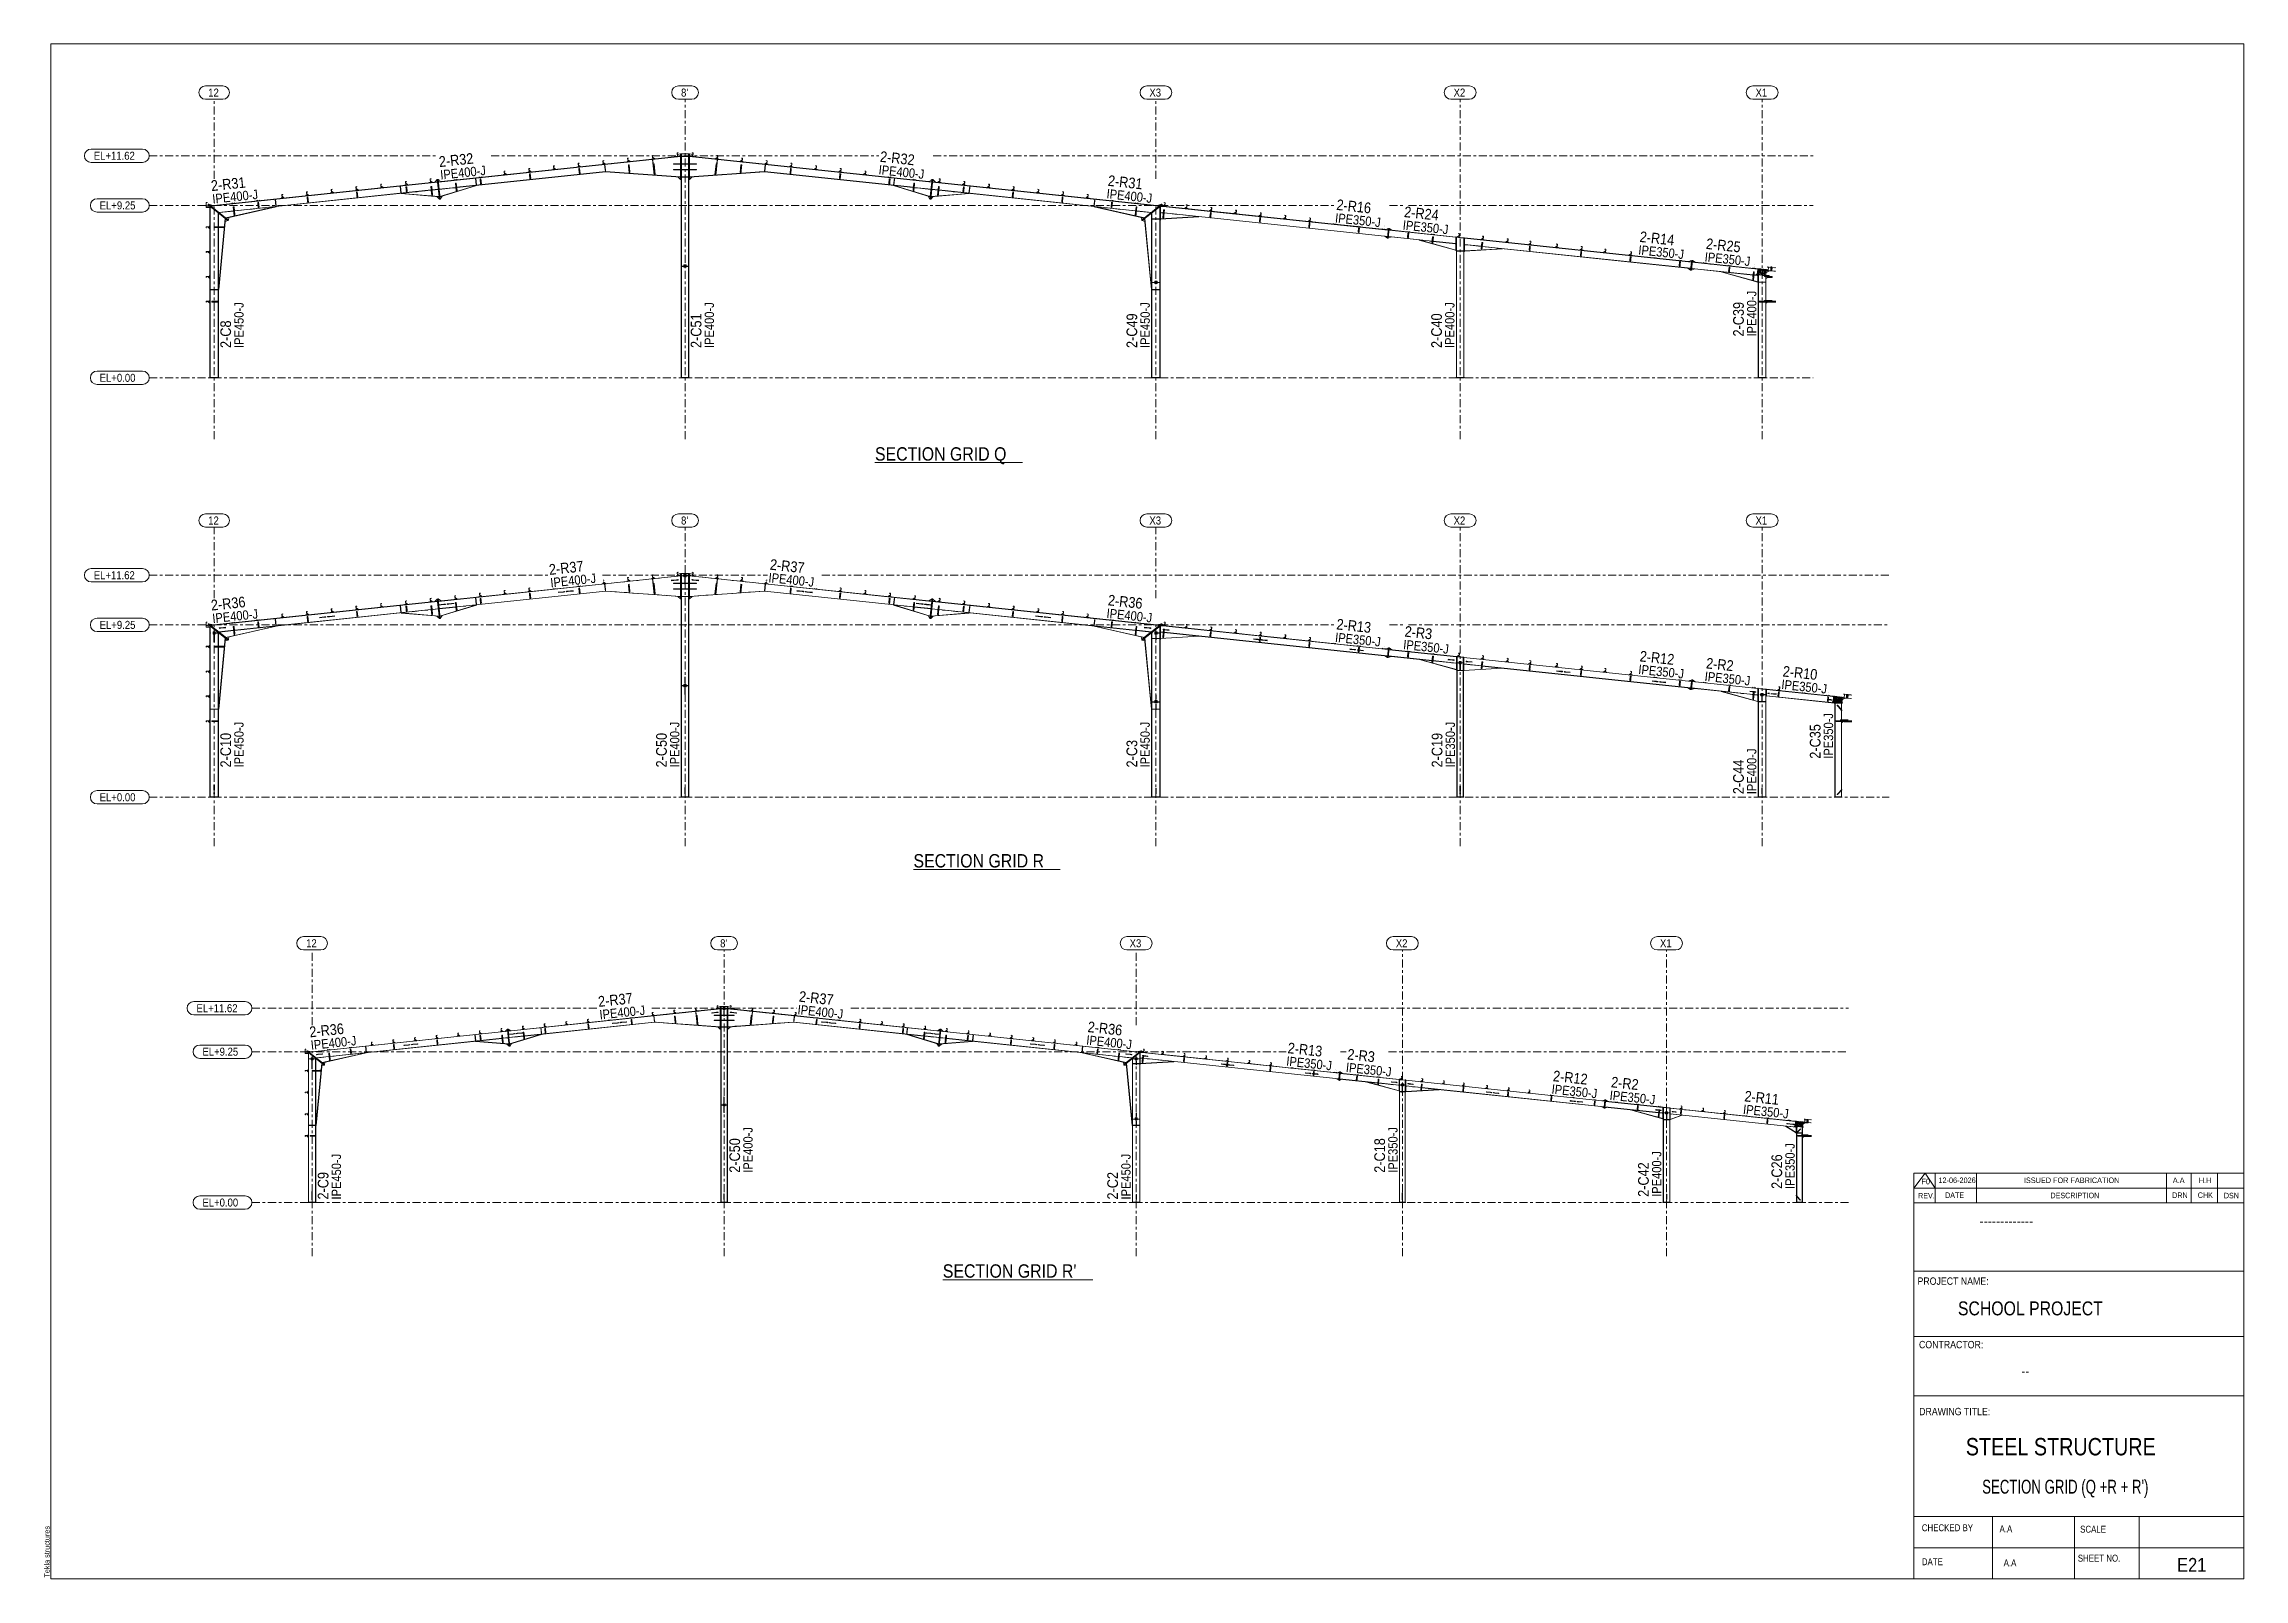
# Model space of a CAD drawing. Header units: millimetres. Extents: x -88 to 735, y -128 to 446.
import ezdxf

# ---------------------------------------------------------------- set-up
doc = ezdxf.new("R2010")
doc.units = ezdxf.units.MM
for name, pattern in [('XKITLINE00', [0]), ('XKITLINE02', [4, 2, -2]), ('XKITLINE03', [6, 3, -1, 1, -1])]:
    doc.linetypes.add(name, pattern=pattern)
for name, color, linetype, lineweight in [('DrawingSheet', 5, 'Continuous', 0), ('OtherObjectType', 7, 'Continuous', 0), ('Part', 2, 'Continuous', 0), ('PartMark', 7, 'Continuous', 0), ('S-grid', 1, 'Continuous', 0)]:
    doc.layers.add(name, color=color, linetype=linetype, lineweight=lineweight)
doc.styles.add('@ARIAL_UNICODE_MS_BOLD', font='ARIAL.TTF')
doc.styles.add('ARIAL', font='ARIAL.TTF')
doc.styles.add('ARIAL_NARROW', font='ARIALN.TTF')
doc.styles.add('COMIC_SANS_MS_BOLD', font='COMICBD.TTF')
doc.styles.add('SWIS721_EX_BT', font='ARIAL.TTF')
doc.styles.add('SWISSE', font='ARIAL.TTF')

# ---------------------------------------------------------------- blocks, each defined once
blk = doc.blocks.new('*A1')
at = {"layer": 'Part'}
blk.add_hatch(color=3, dxfattribs=at).paths.add_polyline_path([(540.45, 45.31), (540.45, 45.32), (540.7, 45.3), (540.66, 45), (540.65, 45), (540.68, 45.28)], flags=17)
blk = doc.blocks.new('*A2')
at = {"layer": 'Part'}
h = blk.add_hatch(color=3, dxfattribs=at)
h.paths.add_polyline_path([(518.63, 45.79), (518.63, 46.42), (519.25, 46.42), (519.25, 45.79)], flags=17)
h.paths.add_polyline_path([(518.65, 46.39), (518.65, 45.82), (519.23, 45.82), (519.23, 46.39)])
blk = doc.blocks.new('*A3')
at = {"layer": 'Part'}
blk.add_hatch(color=3, dxfattribs=at).paths.add_polyline_path([(549.12, 44.88), (549.13, 44.96), (549.14, 44.96), (549.13, 44.87), (548.82, 44.9), (548.94, 46.02), (548.65, 46.05), (548.64, 45.97), (548.63, 45.97), (548.64, 46.06), (548.95, 46.03), (548.84, 44.91)], flags=17)
blk = doc.blocks.new('*A4')
at = {"layer": 'Part'}
blk.add_hatch(color=3, dxfattribs=at).paths.add_polyline_path([(557.2, 44.03), (557.21, 44.11), (557.22, 44.11), (557.21, 44.01), (556.9, 44.05), (557.02, 45.17), (556.73, 45.2), (556.72, 45.12), (556.71, 45.12), (556.72, 45.21), (557.03, 45.18), (556.92, 44.06)], flags=17)
blk = doc.blocks.new('*A5')
at = {"layer": 'Part'}
blk.add_hatch(color=3, dxfattribs=at).paths.add_polyline_path([(565.28, 43.17), (565.29, 43.26), (565.3, 43.26), (565.29, 43.16), (564.98, 43.19), (565.1, 44.31), (564.81, 44.35), (564.81, 44.26), (564.79, 44.26), (564.8, 44.36), (565.11, 44.32), (565, 43.2)], flags=17)
blk = doc.blocks.new('*A6')
at = {"layer": 'Part'}
blk.add_hatch(color=3, dxfattribs=at).paths.add_polyline_path([(556.61, 43.6), (556.61, 43.62), (556.86, 43.59), (556.82, 43.29), (556.81, 43.29), (556.84, 43.58)], flags=17)
blk = doc.blocks.new('*A7')
at = {"layer": 'Part'}
blk.add_hatch(color=3, dxfattribs=at).paths.add_polyline_path([(568.57, 37.52), (568.57, 37.53), (568.84, 37.53), (568.84, 37.28), (568.83, 37.28), (568.83, 37.52)], flags=17)
blk = doc.blocks.new('*A8')
at = {"layer": 'Part'}
blk.add_hatch(color=3, dxfattribs=at).paths.add_polyline_path([(566.85, 42.88), (566.86, 42.93), (567.92, 42.82), (567.92, 42.77), (567.41, 42.82), (567.22, 41.07), (567.73, 41.01), (567.73, 40.96), (566.66, 41.07), (566.67, 41.13), (567.18, 41.07), (567.36, 42.82)], flags=17)
blk = doc.blocks.new('*A9')
at = {"layer": 'Part'}
blk.add_hatch(color=3, dxfattribs=at).paths.add_polyline_path([(241.41, 76.2), (241.41, 76.21), (241.66, 76.19), (241.62, 75.8), (241.61, 75.8), (241.65, 76.17)], flags=17)
blk = doc.blocks.new('*A10')
at = {"layer": 'Part'}
blk.add_hatch(color=3, dxfattribs=at).paths.add_polyline_path([(233.39, 77.58), (233.39, 77.59), (233.64, 77.57), (233.6, 77.25), (233.59, 77.25), (233.62, 77.55)], flags=17)
blk = doc.blocks.new('*A11')
at = {"layer": 'Part'}
blk.add_hatch(color=3, dxfattribs=at).paths.add_polyline_path([(249.47, 75.11), (249.47, 75.13), (249.72, 75.1), (249.67, 74.67), (249.66, 74.67), (249.7, 75.08)], flags=17)
blk = doc.blocks.new('*A12')
at = {"layer": 'Part'}
blk.add_hatch(color=3, dxfattribs=at).paths.add_polyline_path([(273.79, 73.32), (273.79, 73.33), (274.04, 73.31), (274, 72.99), (273.99, 72.99), (274.02, 73.29)], flags=17)
blk = doc.blocks.new('*A13')
at = {"layer": 'Part'}
blk.add_hatch(color=3, dxfattribs=at).paths.add_polyline_path([(257.63, 75.02), (257.63, 75.04), (257.88, 75.01), (257.84, 74.69), (257.83, 74.7), (257.86, 75)], flags=17)
blk = doc.blocks.new('*A14')
at = {"layer": 'Part'}
blk.add_hatch(color=3, dxfattribs=at).paths.add_polyline_path([(75.25, 75.01), (75.5, 75.04), (75.5, 75.02), (75.26, 75), (75.29, 74.7), (75.28, 74.69)], flags=17)
blk = doc.blocks.new('*A15')
at = {"layer": 'Part'}
blk.add_hatch(color=3, dxfattribs=at).paths.add_polyline_path([(83.41, 75.1), (83.66, 75.13), (83.66, 75.11), (83.42, 75.08), (83.47, 74.67), (83.45, 74.67)], flags=17)
blk = doc.blocks.new('*A16')
at = {"layer": 'Part'}
blk.add_hatch(color=3, dxfattribs=at).paths.add_polyline_path([(91.46, 76.19), (91.71, 76.21), (91.71, 76.2), (91.48, 76.17), (91.52, 75.8), (91.51, 75.8)], flags=17)
blk = doc.blocks.new('*A17')
at = {"layer": 'Part'}
blk.add_hatch(color=3, dxfattribs=at).paths.add_polyline_path([(99.49, 77.57), (99.74, 77.59), (99.74, 77.58), (99.5, 77.55), (99.53, 77.25), (99.52, 77.25)], flags=17)
blk = doc.blocks.new('*A18')
at = {"layer": 'Part'}
blk.add_hatch(color=3, dxfattribs=at).paths.add_polyline_path([(115.46, 80.97), (115.77, 81.01), (115.78, 80.91), (115.77, 80.91), (115.76, 80.99), (115.47, 80.96), (115.59, 79.84), (115.28, 79.81), (115.27, 79.9), (115.28, 79.9), (115.29, 79.82), (115.58, 79.85)], flags=17)
blk = doc.blocks.new('*A19')
at = {"layer": 'Part'}
blk.add_hatch(color=3, dxfattribs=at).paths.add_polyline_path([(115.46, 80.97), (115.77, 81.01), (115.78, 80.91), (115.77, 80.91), (115.76, 80.99), (115.47, 80.96), (115.59, 79.84), (115.28, 79.81), (115.27, 79.9), (115.28, 79.9), (115.29, 79.82), (115.58, 79.85)], flags=17)
blk = doc.blocks.new('*A20')
at = {"layer": 'Part'}
blk.add_hatch(color=3, dxfattribs=at).paths.add_polyline_path([(115.65, 79.27), (115.9, 79.3), (115.9, 79.28), (115.66, 79.26), (115.69, 78.96), (115.68, 78.96)], flags=17)
blk = doc.blocks.new('*A21')
at = {"layer": 'Part'}
blk.add_hatch(color=3, dxfattribs=at).paths.add_polyline_path([(12.5, 16.64), (12.54, 16.61), (12.56, 16.55), (12.54, 16.48), (12.5, 16.45), (12.46, 16.48), (12.44, 16.55), (12.46, 16.61)], flags=17)
blk = doc.blocks.new('*A22')
at = {"layer": 'Part'}
blk.add_hatch(color=3, dxfattribs=at).paths.add_polyline_path([(10.94, 54.08), (10.94, 54.09), (11.03, 54.09), (11.03, 53.78), (9.91, 53.78), (9.91, 53.49), (9.99, 53.49), (9.99, 53.48), (9.89, 53.48), (9.89, 53.79), (11.02, 53.79), (11.02, 54.08)], flags=17)
blk = doc.blocks.new('*A23')
at = {"layer": 'Part'}
blk.add_hatch(color=3, dxfattribs=at).paths.add_polyline_path([(10.94, 54.08), (10.94, 54.09), (11.03, 54.09), (11.03, 53.78), (9.91, 53.78), (9.91, 53.49), (9.99, 53.49), (9.99, 53.48), (9.89, 53.48), (9.89, 53.79), (11.02, 53.79), (11.02, 54.08)], flags=17)
blk = doc.blocks.new('*A24')
at = {"layer": 'Part'}
blk.add_hatch(color=3, dxfattribs=at).paths.add_polyline_path([(10.94, 37.83), (10.94, 37.84), (11.03, 37.84), (11.03, 37.53), (9.91, 37.53), (9.91, 37.24), (9.99, 37.24), (9.99, 37.23), (9.89, 37.23), (9.89, 37.54), (11.02, 37.54), (11.02, 37.83)], flags=17)
blk = doc.blocks.new('*A25')
at = {"layer": 'Part'}
blk.add_hatch(color=3, dxfattribs=at).paths.add_polyline_path([(10.94, 37.83), (10.94, 37.84), (11.03, 37.84), (11.03, 37.53), (9.91, 37.53), (9.91, 37.24), (9.99, 37.24), (9.99, 37.23), (9.89, 37.23), (9.89, 37.54), (11.02, 37.54), (11.02, 37.83)], flags=17)
blk = doc.blocks.new('*A26')
at = {"layer": 'Part'}
blk.add_hatch(color=3, dxfattribs=at).paths.add_polyline_path([(10.94, 45.96), (10.94, 45.97), (11.03, 45.97), (11.03, 45.66), (9.91, 45.66), (9.91, 45.37), (9.99, 45.37), (9.99, 45.35), (9.89, 45.35), (9.89, 45.67), (11.02, 45.67), (11.02, 45.96)], flags=17)
blk = doc.blocks.new('*A27')
at = {"layer": 'Part'}
blk.add_hatch(color=3, dxfattribs=at).paths.add_polyline_path([(10.94, 45.96), (10.94, 45.97), (11.03, 45.97), (11.03, 45.66), (9.91, 45.66), (9.91, 45.37), (9.99, 45.37), (9.99, 45.35), (9.89, 45.35), (9.89, 45.67), (11.02, 45.67), (11.02, 45.96)], flags=17)
blk = doc.blocks.new('*A28')
at = {"layer": 'Part'}
blk.add_hatch(color=3, dxfattribs=at).paths.add_polyline_path([(11.72, 37.28), (11.72, 37.53), (12.06, 37.53), (12.06, 37.52), (11.74, 37.52), (11.74, 37.28)], flags=17)
blk = doc.blocks.new('*A29')
at = {"layer": 'Part'}
blk.add_hatch(color=3, dxfattribs=at).paths.add_polyline_path([(16.32, 68.11), (16.37, 68.1), (16.4, 68.06), (16.38, 68.01), (16.33, 67.99), (16.27, 68), (16.25, 68.04), (16.26, 68.09)], flags=17)
blk = doc.blocks.new('*A30')
at = {"layer": 'Part'}
blk.add_hatch(color=3, dxfattribs=at).paths.add_polyline_path([(12.5, 62.66), (12.54, 62.63), (12.56, 62.56), (12.54, 62.49), (12.5, 62.47), (12.46, 62.49), (12.44, 62.56), (12.46, 62.63)], flags=17)
blk = doc.blocks.new('*A31')
at = {"layer": 'Part'}
blk.add_hatch(color=3, dxfattribs=at).paths.add_polyline_path([(18.5, 70.75), (18.81, 70.78), (18.82, 70.68), (18.81, 70.68), (18.8, 70.77), (18.51, 70.74), (18.63, 69.62), (18.32, 69.58), (18.31, 69.68), (18.32, 69.68), (18.33, 69.59), (18.61, 69.63)], flags=17)
blk = doc.blocks.new('*A32')
at = {"layer": 'Part'}
blk.add_hatch(color=3, dxfattribs=at).paths.add_polyline_path([(18.5, 70.75), (18.81, 70.78), (18.82, 70.68), (18.81, 70.68), (18.8, 70.77), (18.51, 70.74), (18.63, 69.62), (18.32, 69.58), (18.31, 69.68), (18.32, 69.68), (18.33, 69.59), (18.61, 69.63)], flags=17)
blk = doc.blocks.new('*A33')
at = {"layer": 'Part'}
blk.add_hatch(color=3, dxfattribs=at).paths.add_polyline_path([(26.58, 71.6), (26.89, 71.63), (26.9, 71.54), (26.89, 71.54), (26.88, 71.62), (26.59, 71.59), (26.71, 70.47), (26.4, 70.43), (26.39, 70.53), (26.4, 70.53), (26.41, 70.45), (26.69, 70.48)], flags=17)
blk = doc.blocks.new('*A34')
at = {"layer": 'Part'}
blk.add_hatch(color=3, dxfattribs=at).paths.add_polyline_path([(26.58, 71.6), (26.89, 71.63), (26.9, 71.54), (26.89, 71.54), (26.88, 71.62), (26.59, 71.59), (26.71, 70.47), (26.4, 70.43), (26.39, 70.53), (26.4, 70.53), (26.41, 70.45), (26.69, 70.48)], flags=17)
blk = doc.blocks.new('*A35')
at = {"layer": 'Part'}
blk.add_hatch(color=3, dxfattribs=at).paths.add_polyline_path([(34.66, 72.45), (34.97, 72.48), (34.98, 72.39), (34.97, 72.39), (34.96, 72.47), (34.67, 72.44), (34.79, 71.32), (34.48, 71.29), (34.47, 71.38), (34.48, 71.38), (34.49, 71.3), (34.77, 71.33)], flags=17)
blk = doc.blocks.new('*A36')
at = {"layer": 'Part'}
blk.add_hatch(color=3, dxfattribs=at).paths.add_polyline_path([(34.66, 72.45), (34.97, 72.48), (34.98, 72.39), (34.97, 72.39), (34.96, 72.47), (34.67, 72.44), (34.79, 71.32), (34.48, 71.29), (34.47, 71.38), (34.48, 71.38), (34.49, 71.3), (34.77, 71.33)], flags=17)
blk = doc.blocks.new('*A37')
at = {"layer": 'Part'}
blk.add_hatch(color=3, dxfattribs=at).paths.add_polyline_path([(12.51, 61.66), (12.51, 61.91), (12.96, 61.91), (12.96, 61.89), (12.53, 61.89), (12.53, 61.66)], flags=17)
blk = doc.blocks.new('*A38')
at = {"layer": 'Part'}
blk.add_hatch(color=3, dxfattribs=at).paths.add_polyline_path([(18.76, 68.39), (19, 68.41), (19.01, 68.39), (18.77, 68.37), (18.81, 67.98), (18.8, 67.98)], flags=17)
blk = doc.blocks.new('*A39')
at = {"layer": 'Part'}
blk.add_hatch(color=3, dxfattribs=at).paths.add_polyline_path([(26.77, 69.9), (27.02, 69.92), (27.02, 69.91), (26.78, 69.88), (26.81, 69.58), (26.8, 69.58)], flags=17)
blk = doc.blocks.new('*A40')
at = {"layer": 'Part'}
h = blk.add_hatch(color=3, dxfattribs=at)
h.paths.add_polyline_path([(12.19, 65.98), (12.19, 66.6), (12.81, 66.6), (12.81, 65.98)], flags=17)
h.paths.add_polyline_path([(12.21, 66.58), (12.21, 66), (12.79, 66), (12.79, 66.58)])
blk = doc.blocks.new('*A41')
at = {"layer": 'Part'}
blk.add_hatch(color=3, dxfattribs=at).paths.add_polyline_path([(10.94, 62.21), (10.94, 62.22), (11.03, 62.22), (11.03, 61.91), (9.91, 61.91), (9.91, 61.62), (9.99, 61.62), (9.99, 61.6), (9.89, 61.6), (9.89, 61.92), (11.02, 61.92), (11.02, 62.21)], flags=17)
blk = doc.blocks.new('*A42')
at = {"layer": 'Part'}
blk.add_hatch(color=3, dxfattribs=at).paths.add_polyline_path([(10.94, 62.21), (10.94, 62.22), (11.03, 62.22), (11.03, 61.91), (9.91, 61.91), (9.91, 61.62), (9.99, 61.62), (9.99, 61.6), (9.89, 61.6), (9.89, 61.92), (11.02, 61.92), (11.02, 62.21)], flags=17)
blk = doc.blocks.new('*A43')
at = {"layer": 'Part'}
blk.add_hatch(color=3, dxfattribs=at).paths.add_polyline_path([(9.89, 68.7), (9.89, 69.84), (10.21, 69.84), (10.21, 69.74), (10.19, 69.74), (10.19, 69.83), (9.9, 69.83), (9.9, 68.71), (10.19, 68.71), (10.19, 68.79), (10.21, 68.79), (10.21, 68.7)], flags=17)
blk = doc.blocks.new('*A44')
at = {"layer": 'Part'}
blk.add_hatch(color=3, dxfattribs=at).paths.add_polyline_path([(58.9, 75.01), (59.21, 75.04), (59.22, 74.95), (59.21, 74.95), (59.2, 75.03), (58.91, 75), (59.03, 73.88), (58.72, 73.84), (58.71, 73.94), (58.72, 73.94), (58.73, 73.86), (59.02, 73.89)], flags=17)
blk = doc.blocks.new('*A45')
at = {"layer": 'Part'}
blk.add_hatch(color=3, dxfattribs=at).paths.add_polyline_path([(58.9, 75.01), (59.21, 75.04), (59.22, 74.95), (59.21, 74.95), (59.2, 75.03), (58.91, 75), (59.03, 73.88), (58.72, 73.84), (58.71, 73.94), (58.72, 73.94), (58.73, 73.86), (59.02, 73.89)], flags=17)
blk = doc.blocks.new('*A46')
at = {"layer": 'Part'}
blk.add_hatch(color=3, dxfattribs=at).paths.add_polyline_path([(66.98, 75.86), (67.29, 75.89), (67.3, 75.8), (67.29, 75.8), (67.28, 75.88), (66.99, 75.85), (67.11, 74.73), (66.8, 74.7), (66.79, 74.79), (66.8, 74.79), (66.81, 74.71), (67.1, 74.74)], flags=17)
blk = doc.blocks.new('*A47')
at = {"layer": 'Part'}
blk.add_hatch(color=3, dxfattribs=at).paths.add_polyline_path([(66.98, 75.86), (67.29, 75.89), (67.3, 75.8), (67.29, 75.8), (67.28, 75.88), (66.99, 75.85), (67.11, 74.73), (66.8, 74.7), (66.79, 74.79), (66.8, 74.79), (66.81, 74.71), (67.1, 74.74)], flags=17)
blk = doc.blocks.new('*A48')
at = {"layer": 'Part'}
blk.add_hatch(color=3, dxfattribs=at).paths.add_polyline_path([(75.06, 76.71), (75.37, 76.74), (75.38, 76.65), (75.37, 76.65), (75.36, 76.73), (75.07, 76.7), (75.19, 75.58), (74.88, 75.55), (74.87, 75.64), (74.88, 75.64), (74.89, 75.56), (75.18, 75.59)], flags=17)
blk = doc.blocks.new('*A49')
at = {"layer": 'Part'}
blk.add_hatch(color=3, dxfattribs=at).paths.add_polyline_path([(75.06, 76.71), (75.37, 76.74), (75.38, 76.65), (75.37, 76.65), (75.36, 76.73), (75.07, 76.7), (75.19, 75.58), (74.88, 75.55), (74.87, 75.64), (74.88, 75.64), (74.89, 75.56), (75.18, 75.59)], flags=17)
blk = doc.blocks.new('*A50')
at = {"layer": 'Part'}
blk.add_hatch(color=3, dxfattribs=at).paths.add_polyline_path([(83.14, 77.56), (83.45, 77.6), (83.46, 77.5), (83.45, 77.5), (83.44, 77.58), (83.15, 77.55), (83.27, 76.43), (82.96, 76.4), (82.95, 76.49), (82.96, 76.5), (82.97, 76.41), (83.26, 76.44)], flags=17)
blk = doc.blocks.new('*A51')
at = {"layer": 'Part'}
blk.add_hatch(color=3, dxfattribs=at).paths.add_polyline_path([(83.14, 77.56), (83.45, 77.6), (83.46, 77.5), (83.45, 77.5), (83.44, 77.58), (83.15, 77.55), (83.27, 76.43), (82.96, 76.4), (82.95, 76.49), (82.96, 76.5), (82.97, 76.41), (83.26, 76.44)], flags=17)
blk = doc.blocks.new('*A52')
at = {"layer": 'Part'}
blk.add_hatch(color=3, dxfattribs=at).paths.add_polyline_path([(91.22, 78.42), (91.53, 78.45), (91.54, 78.36), (91.53, 78.35), (91.52, 78.44), (91.23, 78.41), (91.35, 77.29), (91.04, 77.25), (91.03, 77.35), (91.04, 77.35), (91.05, 77.27), (91.34, 77.3)], flags=17)
blk = doc.blocks.new('*A53')
at = {"layer": 'Part'}
blk.add_hatch(color=3, dxfattribs=at).paths.add_polyline_path([(91.22, 78.42), (91.53, 78.45), (91.54, 78.36), (91.53, 78.35), (91.52, 78.44), (91.23, 78.41), (91.35, 77.29), (91.04, 77.25), (91.03, 77.35), (91.04, 77.35), (91.05, 77.27), (91.34, 77.3)], flags=17)
blk = doc.blocks.new('*A54')
at = {"layer": 'Part'}
blk.add_hatch(color=3, dxfattribs=at).paths.add_polyline_path([(99.3, 79.27), (99.61, 79.3), (99.62, 79.21), (99.61, 79.21), (99.6, 79.29), (99.31, 79.26), (99.43, 78.14), (99.12, 78.11), (99.11, 78.2), (99.12, 78.2), (99.13, 78.12), (99.42, 78.15)], flags=17)
blk = doc.blocks.new('*A55')
at = {"layer": 'Part'}
blk.add_hatch(color=3, dxfattribs=at).paths.add_polyline_path([(99.3, 79.27), (99.61, 79.3), (99.62, 79.21), (99.61, 79.21), (99.6, 79.29), (99.31, 79.26), (99.43, 78.14), (99.12, 78.11), (99.11, 78.2), (99.12, 78.2), (99.13, 78.12), (99.42, 78.15)], flags=17)
blk = doc.blocks.new('*A56')
at = {"layer": 'Part'}
blk.add_hatch(color=3, dxfattribs=at).paths.add_polyline_path([(107.38, 80.12), (107.69, 80.15), (107.7, 80.06), (107.69, 80.06), (107.68, 80.14), (107.39, 80.11), (107.51, 78.99), (107.2, 78.96), (107.19, 79.05), (107.2, 79.05), (107.21, 78.97), (107.5, 79)], flags=17)
blk = doc.blocks.new('*A57')
at = {"layer": 'Part'}
blk.add_hatch(color=3, dxfattribs=at).paths.add_polyline_path([(107.38, 80.12), (107.69, 80.15), (107.7, 80.06), (107.69, 80.06), (107.68, 80.14), (107.39, 80.11), (107.51, 78.99), (107.2, 78.96), (107.19, 79.05), (107.2, 79.05), (107.21, 78.97), (107.5, 79)], flags=17)
blk = doc.blocks.new('*A58')
at = {"layer": 'Part'}
blk.add_hatch(color=3, dxfattribs=at).paths.add_polyline_path([(42.93, 71.6), (43.18, 71.63), (43.18, 71.61), (42.94, 71.59), (42.97, 71.29), (42.96, 71.29)], flags=17)
blk = doc.blocks.new('*A59')
at = {"layer": 'Part'}
blk.add_hatch(color=3, dxfattribs=at).paths.add_polyline_path([(59.09, 73.31), (59.34, 73.33), (59.34, 73.32), (59.1, 73.29), (59.13, 72.99), (59.12, 72.99)], flags=17)
blk = doc.blocks.new('*A60')
at = {"layer": 'Part'}
blk.add_hatch(color=3, dxfattribs=at).paths.add_polyline_path([(51.95, 71.87), (52.01, 71.86), (52.04, 71.82), (52.02, 71.77), (51.97, 71.75), (51.91, 71.76), (51.88, 71.8), (51.9, 71.85)], flags=17)
blk = doc.blocks.new('*A61')
at = {"layer": 'Part'}
blk.add_hatch(color=3, dxfattribs=at).paths.add_polyline_path([(46.93, 71.34), (46.98, 71.33), (47.01, 71.29), (46.99, 71.24), (46.94, 71.22), (46.88, 71.23), (46.85, 71.27), (46.87, 71.32)], flags=17)
blk = doc.blocks.new('*A62')
at = {"layer": 'Part'}
blk.add_hatch(color=3, dxfattribs=at).paths.add_polyline_path([(42.74, 73.3), (43.05, 73.33), (43.06, 73.24), (43.05, 73.24), (43.04, 73.32), (42.75, 73.29), (42.87, 72.17), (42.56, 72.14), (42.55, 72.23), (42.56, 72.23), (42.57, 72.15), (42.85, 72.18)], flags=17)
blk = doc.blocks.new('*A63')
at = {"layer": 'Part'}
blk.add_hatch(color=3, dxfattribs=at).paths.add_polyline_path([(42.74, 73.3), (43.05, 73.33), (43.06, 73.24), (43.05, 73.24), (43.04, 73.32), (42.75, 73.29), (42.87, 72.17), (42.56, 72.14), (42.55, 72.23), (42.56, 72.23), (42.57, 72.15), (42.85, 72.18)], flags=17)
blk = doc.blocks.new('*A64')
at = {"layer": 'Part'}
blk.add_hatch(color=3, dxfattribs=at).paths.add_polyline_path([(50.82, 74.15), (51.13, 74.19), (51.14, 74.09), (51.13, 74.09), (51.12, 74.17), (50.83, 74.14), (50.95, 73.02), (50.64, 72.99), (50.63, 73.08), (50.64, 73.09), (50.65, 73), (50.93, 73.03)], flags=17)
blk = doc.blocks.new('*A65')
at = {"layer": 'Part'}
blk.add_hatch(color=3, dxfattribs=at).paths.add_polyline_path([(50.82, 74.15), (51.13, 74.19), (51.14, 74.09), (51.13, 74.09), (51.12, 74.17), (50.83, 74.14), (50.95, 73.02), (50.64, 72.99), (50.63, 73.08), (50.64, 73.09), (50.65, 73), (50.93, 73.03)], flags=17)
blk = doc.blocks.new('*A66')
at = {"layer": 'Part'}
blk.add_hatch(color=3, dxfattribs=at).paths.add_polyline_path([(91.03, 76), (91.09, 75.98), (91.12, 75.94), (91.1, 75.9), (91.04, 75.87), (90.99, 75.88), (90.96, 75.92), (90.98, 75.97)], flags=17)
blk = doc.blocks.new('*A67')
at = {"layer": 'Part'}
blk.add_hatch(color=3, dxfattribs=at).paths.add_polyline_path([(85.83, 75.45), (85.89, 75.43), (85.92, 75.39), (85.9, 75.35), (85.84, 75.32), (85.78, 75.33), (85.76, 75.38), (85.77, 75.42)], flags=17)
blk = doc.blocks.new('*A68')
at = {"layer": 'Part'}
blk.add_hatch(color=3, dxfattribs=at).paths.add_polyline_path([(247.3, 75.45), (247.35, 75.42), (247.37, 75.38), (247.34, 75.33), (247.28, 75.32), (247.23, 75.35), (247.21, 75.39), (247.24, 75.43)], flags=17)
blk = doc.blocks.new('*A69')
at = {"layer": 'Part'}
blk.add_hatch(color=3, dxfattribs=at).paths.add_polyline_path([(274.4, 73.86), (274.41, 73.94), (274.42, 73.94), (274.41, 73.84), (274.1, 73.88), (274.22, 75), (273.93, 75.03), (273.92, 74.95), (273.91, 74.95), (273.92, 75.04), (274.23, 75.01), (274.11, 73.89)], flags=17)
blk = doc.blocks.new('*A70')
at = {"layer": 'Part'}
blk.add_hatch(color=3, dxfattribs=at).paths.add_polyline_path([(274.4, 73.86), (274.41, 73.94), (274.42, 73.94), (274.41, 73.84), (274.1, 73.88), (274.22, 75), (273.93, 75.03), (273.92, 74.95), (273.91, 74.95), (273.92, 75.04), (274.23, 75.01), (274.11, 73.89)], flags=17)
blk = doc.blocks.new('*A71')
at = {"layer": 'Part'}
blk.add_hatch(color=3, dxfattribs=at).paths.add_polyline_path([(266.32, 74.71), (266.33, 74.79), (266.34, 74.79), (266.33, 74.7), (266.02, 74.73), (266.14, 75.85), (265.85, 75.88), (265.84, 75.8), (265.83, 75.8), (265.84, 75.89), (266.15, 75.86), (266.03, 74.74)], flags=17)
blk = doc.blocks.new('*A72')
at = {"layer": 'Part'}
blk.add_hatch(color=3, dxfattribs=at).paths.add_polyline_path([(266.32, 74.71), (266.33, 74.79), (266.34, 74.79), (266.33, 74.7), (266.02, 74.73), (266.14, 75.85), (265.85, 75.88), (265.84, 75.8), (265.83, 75.8), (265.84, 75.89), (266.15, 75.86), (266.03, 74.74)], flags=17)
blk = doc.blocks.new('*A73')
at = {"layer": 'Part'}
blk.add_hatch(color=3, dxfattribs=at).paths.add_polyline_path([(258.24, 75.56), (258.25, 75.64), (258.26, 75.64), (258.25, 75.55), (257.94, 75.58), (258.06, 76.7), (257.77, 76.73), (257.76, 76.65), (257.75, 76.65), (257.76, 76.74), (258.07, 76.71), (257.95, 75.59)], flags=17)
blk = doc.blocks.new('*A74')
at = {"layer": 'Part'}
blk.add_hatch(color=3, dxfattribs=at).paths.add_polyline_path([(258.24, 75.56), (258.25, 75.64), (258.26, 75.64), (258.25, 75.55), (257.94, 75.58), (258.06, 76.7), (257.77, 76.73), (257.76, 76.65), (257.75, 76.65), (257.76, 76.74), (258.07, 76.71), (257.95, 75.59)], flags=17)
blk = doc.blocks.new('*A75')
at = {"layer": 'Part'}
blk.add_hatch(color=3, dxfattribs=at).paths.add_polyline_path([(250.16, 76.41), (250.17, 76.5), (250.18, 76.49), (250.17, 76.4), (249.86, 76.43), (249.98, 77.55), (249.69, 77.58), (249.68, 77.5), (249.67, 77.5), (249.68, 77.6), (249.99, 77.56), (249.87, 76.44)], flags=17)
blk = doc.blocks.new('*A76')
at = {"layer": 'Part'}
blk.add_hatch(color=3, dxfattribs=at).paths.add_polyline_path([(250.16, 76.41), (250.17, 76.5), (250.18, 76.49), (250.17, 76.4), (249.86, 76.43), (249.98, 77.55), (249.69, 77.58), (249.68, 77.5), (249.67, 77.5), (249.68, 77.6), (249.99, 77.56), (249.87, 76.44)], flags=17)
blk = doc.blocks.new('*A77')
at = {"layer": 'Part'}
blk.add_hatch(color=3, dxfattribs=at).paths.add_polyline_path([(242.08, 77.27), (242.09, 77.35), (242.1, 77.35), (242.09, 77.25), (241.78, 77.29), (241.89, 78.41), (241.61, 78.44), (241.6, 78.35), (241.59, 78.36), (241.6, 78.45), (241.91, 78.42), (241.79, 77.3)], flags=17)
blk = doc.blocks.new('*A78')
at = {"layer": 'Part'}
blk.add_hatch(color=3, dxfattribs=at).paths.add_polyline_path([(242.08, 77.27), (242.09, 77.35), (242.1, 77.35), (242.09, 77.25), (241.78, 77.29), (241.89, 78.41), (241.61, 78.44), (241.6, 78.35), (241.59, 78.36), (241.6, 78.45), (241.91, 78.42), (241.79, 77.3)], flags=17)
blk = doc.blocks.new('*A79')
at = {"layer": 'Part'}
blk.add_hatch(color=3, dxfattribs=at).paths.add_polyline_path([(234, 78.12), (234.01, 78.2), (234.02, 78.2), (234.01, 78.11), (233.7, 78.14), (233.81, 79.26), (233.53, 79.29), (233.52, 79.21), (233.51, 79.21), (233.52, 79.3), (233.83, 79.27), (233.71, 78.15)], flags=17)
blk = doc.blocks.new('*A80')
at = {"layer": 'Part'}
blk.add_hatch(color=3, dxfattribs=at).paths.add_polyline_path([(234, 78.12), (234.01, 78.2), (234.02, 78.2), (234.01, 78.11), (233.7, 78.14), (233.81, 79.26), (233.53, 79.29), (233.52, 79.21), (233.51, 79.21), (233.52, 79.3), (233.83, 79.27), (233.71, 78.15)], flags=17)
blk = doc.blocks.new('*A81')
at = {"layer": 'Part'}
blk.add_hatch(color=3, dxfattribs=at).paths.add_polyline_path([(225.92, 78.97), (225.93, 79.05), (225.94, 79.05), (225.93, 78.96), (225.62, 78.99), (225.73, 80.11), (225.45, 80.14), (225.44, 80.06), (225.43, 80.06), (225.44, 80.15), (225.75, 80.12), (225.63, 79)], flags=17)
blk = doc.blocks.new('*A82')
at = {"layer": 'Part'}
blk.add_hatch(color=3, dxfattribs=at).paths.add_polyline_path([(225.92, 78.97), (225.93, 79.05), (225.94, 79.05), (225.93, 78.96), (225.62, 78.99), (225.73, 80.11), (225.45, 80.14), (225.44, 80.06), (225.43, 80.06), (225.44, 80.15), (225.75, 80.12), (225.63, 79)], flags=17)
blk = doc.blocks.new('*A83')
at = {"layer": 'Part'}
blk.add_hatch(color=3, dxfattribs=at).paths.add_polyline_path([(217.84, 79.82), (217.85, 79.9), (217.86, 79.9), (217.85, 79.81), (217.54, 79.84), (217.65, 80.96), (217.37, 80.99), (217.36, 80.91), (217.35, 80.91), (217.36, 81.01), (217.67, 80.97), (217.55, 79.85)], flags=17)
blk = doc.blocks.new('*A84')
at = {"layer": 'Part'}
blk.add_hatch(color=3, dxfattribs=at).paths.add_polyline_path([(217.84, 79.82), (217.85, 79.9), (217.86, 79.9), (217.85, 79.81), (217.54, 79.84), (217.65, 80.96), (217.37, 80.99), (217.36, 80.91), (217.35, 80.91), (217.36, 81.01), (217.67, 80.97), (217.55, 79.85)], flags=17)
blk = doc.blocks.new('*A85')
at = {"layer": 'Part'}
blk.add_hatch(color=3, dxfattribs=at).paths.add_polyline_path([(209.76, 80.67), (209.77, 80.76), (209.78, 80.76), (209.77, 80.66), (209.46, 80.69), (209.57, 81.81), (209.29, 81.85), (209.28, 81.76), (209.27, 81.76), (209.28, 81.86), (209.59, 81.82), (209.47, 80.7)], flags=17)
blk = doc.blocks.new('*A86')
at = {"layer": 'Part'}
blk.add_hatch(color=3, dxfattribs=at).paths.add_polyline_path([(209.76, 80.67), (209.77, 80.76), (209.78, 80.76), (209.77, 80.66), (209.46, 80.69), (209.57, 81.81), (209.29, 81.85), (209.28, 81.76), (209.27, 81.76), (209.28, 81.86), (209.59, 81.82), (209.47, 80.7)], flags=17)
blk = doc.blocks.new('*A87')
at = {"layer": 'Part'}
blk.add_hatch(color=3, dxfattribs=at).paths.add_polyline_path([(217.23, 79.28), (217.23, 79.3), (217.48, 79.27), (217.44, 78.96), (217.43, 78.96), (217.46, 79.26)], flags=17)
blk = doc.blocks.new('*A88')
at = {"layer": 'Part'}
blk.add_hatch(color=3, dxfattribs=at).paths.add_polyline_path([(166.56, 46.25), (166.61, 46.23), (166.62, 46.17), (166.61, 46.12), (166.56, 46.09), (166.52, 46.12), (166.5, 46.17), (166.52, 46.23)], flags=17)
blk = doc.blocks.new('*A89')
at = {"layer": 'Part'}
blk.add_hatch(color=3, dxfattribs=at).paths.add_polyline_path([(166.56, 15.79), (166.61, 15.77), (166.62, 15.71), (166.61, 15.66), (166.56, 15.63), (166.52, 15.66), (166.5, 15.71), (166.52, 15.77)], flags=17)
blk = doc.blocks.new('*A90')
at = {"layer": 'Part'}
blk.add_hatch(color=3, dxfattribs=at).paths.add_polyline_path([(166.56, 52.02), (166.61, 52), (166.62, 51.94), (166.61, 51.89), (166.56, 51.86), (166.52, 51.89), (166.5, 51.94), (166.52, 52)], flags=17)
blk = doc.blocks.new('*A91')
at = {"layer": 'Part'}
h = blk.add_hatch(color=3, dxfattribs=at)
h.paths.add_polyline_path([(166.25, 48.75), (166.25, 49.375), (166.875, 49.375), (166.875, 48.75)], flags=17)
h.paths.add_polyline_path([(166.275, 49.35), (166.275, 48.775), (166.85, 48.775), (166.85, 49.35)])
blk = doc.blocks.new('*A92')
at = {"layer": 'Part'}
blk.add_hatch(color=3, dxfattribs=at).paths.add_polyline_path([(176.71, 82.45), (176.71, 82.48), (176.96, 82.45), (176.91, 81.97), (176.9, 81.97), (176.95, 82.43)], flags=17)
blk = doc.blocks.new('*A93')
at = {"layer": 'Part'}
blk.add_hatch(color=3, dxfattribs=at).paths.add_polyline_path([(184.85, 82.16), (184.85, 82.18), (185.1, 82.15), (185.06, 81.76), (185.05, 81.76), (185.08, 82.13)], flags=17)
blk = doc.blocks.new('*A94')
at = {"layer": 'Part'}
h = blk.add_hatch(color=3, dxfattribs=at)
h.paths.add_polyline_path([(166.25, 84.72), (166.25, 85.35), (166.88, 85.35), (166.88, 84.72)], flags=17)
h.paths.add_polyline_path([(166.28, 85.32), (166.28, 84.75), (166.85, 84.75), (166.85, 85.32)])
blk = doc.blocks.new('*A95')
at = {"layer": 'Part'}
blk.add_hatch(color=3, dxfattribs=at).paths.add_polyline_path([(130.05, 80.12), (130.09, 80.09), (130.1, 80.05), (130.09, 80.01), (130.06, 79.98), (130.01, 79.97), (129.96, 79.97), (129.92, 80), (129.9, 80.03), (129.91, 80.07), (129.95, 80.11), (130, 80.12)], flags=17)
blk = doc.blocks.new('*A96')
at = {"layer": 'Part'}
blk.add_hatch(color=3, dxfattribs=at).paths.add_polyline_path([(123.54, 81.82), (123.85, 81.86), (123.86, 81.76), (123.85, 81.76), (123.84, 81.85), (123.55, 81.81), (123.67, 80.69), (123.36, 80.66), (123.35, 80.76), (123.36, 80.76), (123.37, 80.67), (123.66, 80.7)], flags=17)
blk = doc.blocks.new('*A97')
at = {"layer": 'Part'}
blk.add_hatch(color=3, dxfattribs=at).paths.add_polyline_path([(123.54, 81.82), (123.85, 81.86), (123.86, 81.76), (123.85, 81.76), (123.84, 81.85), (123.55, 81.81), (123.67, 80.69), (123.36, 80.66), (123.35, 80.76), (123.36, 80.76), (123.37, 80.67), (123.66, 80.7)], flags=17)
blk = doc.blocks.new('*A98')
at = {"layer": 'Part'}
blk.add_hatch(color=3, dxfattribs=at).paths.add_polyline_path([(131.62, 82.68), (131.93, 82.71), (131.94, 82.62), (131.93, 82.62), (131.92, 82.7), (131.63, 82.67), (131.75, 81.55), (131.44, 81.51), (131.43, 81.61), (131.44, 81.61), (131.45, 81.53), (131.74, 81.56)], flags=17)
blk = doc.blocks.new('*A99')
at = {"layer": 'Part'}
blk.add_hatch(color=3, dxfattribs=at).paths.add_polyline_path([(131.62, 82.68), (131.93, 82.71), (131.94, 82.62), (131.93, 82.62), (131.92, 82.7), (131.63, 82.67), (131.75, 81.55), (131.44, 81.51), (131.43, 81.61), (131.44, 81.61), (131.45, 81.53), (131.74, 81.56)], flags=17)
blk = doc.blocks.new('*A100')
at = {"layer": 'Part'}
blk.add_hatch(color=3, dxfattribs=at).paths.add_polyline_path([(139.7, 83.53), (140.01, 83.56), (140.02, 83.47), (140.01, 83.47), (140, 83.55), (139.71, 83.52), (139.83, 82.4), (139.52, 82.37), (139.51, 82.46), (139.52, 82.46), (139.53, 82.38), (139.82, 82.41)], flags=17)
blk = doc.blocks.new('*A101')
at = {"layer": 'Part'}
blk.add_hatch(color=3, dxfattribs=at).paths.add_polyline_path([(139.7, 83.53), (140.01, 83.56), (140.02, 83.47), (140.01, 83.47), (140, 83.55), (139.71, 83.52), (139.83, 82.4), (139.52, 82.37), (139.51, 82.46), (139.52, 82.46), (139.53, 82.38), (139.82, 82.41)], flags=17)
blk = doc.blocks.new('*A102')
at = {"layer": 'Part'}
blk.add_hatch(color=3, dxfattribs=at).paths.add_polyline_path([(147.78, 84.38), (148.09, 84.41), (148.1, 84.32), (148.09, 84.32), (148.08, 84.4), (147.79, 84.37), (147.91, 83.25), (147.6, 83.22), (147.59, 83.31), (147.6, 83.31), (147.61, 83.23), (147.9, 83.26)], flags=17)
blk = doc.blocks.new('*A103')
at = {"layer": 'Part'}
blk.add_hatch(color=3, dxfattribs=at).paths.add_polyline_path([(147.78, 84.38), (148.09, 84.41), (148.1, 84.32), (148.09, 84.32), (148.08, 84.4), (147.79, 84.37), (147.91, 83.25), (147.6, 83.22), (147.59, 83.31), (147.6, 83.31), (147.61, 83.23), (147.9, 83.26)], flags=17)
blk = doc.blocks.new('*A104')
at = {"layer": 'Part'}
blk.add_hatch(color=3, dxfattribs=at).paths.add_polyline_path([(155.86, 85.23), (156.17, 85.27), (156.18, 85.17), (156.17, 85.17), (156.16, 85.25), (155.87, 85.22), (155.99, 84.1), (155.68, 84.07), (155.67, 84.16), (155.68, 84.17), (155.69, 84.08), (155.98, 84.11)], flags=17)
blk = doc.blocks.new('*A105')
at = {"layer": 'Part'}
blk.add_hatch(color=3, dxfattribs=at).paths.add_polyline_path([(155.86, 85.23), (156.17, 85.27), (156.18, 85.17), (156.17, 85.17), (156.16, 85.25), (155.87, 85.22), (155.99, 84.1), (155.68, 84.07), (155.67, 84.16), (155.68, 84.17), (155.69, 84.08), (155.98, 84.11)], flags=17)
blk = doc.blocks.new('*A106')
at = {"layer": 'Part'}
blk.add_hatch(color=3, dxfattribs=at).paths.add_polyline_path([(131.81, 80.98), (132.06, 81), (132.06, 80.99), (131.82, 80.96), (131.85, 80.66), (131.84, 80.66)], flags=17)
blk = doc.blocks.new('*A107')
at = {"layer": 'Part'}
blk.add_hatch(color=3, dxfattribs=at).paths.add_polyline_path([(156.16, 82.45), (156.41, 82.48), (156.41, 82.45), (156.18, 82.43), (156.23, 81.97), (156.21, 81.97)], flags=17)
blk = doc.blocks.new('*A108')
at = {"layer": 'Part'}
blk.add_hatch(color=3, dxfattribs=at).paths.add_polyline_path([(148.03, 82.15), (148.27, 82.18), (148.28, 82.16), (148.04, 82.13), (148.08, 81.76), (148.07, 81.76)], flags=17)
blk = doc.blocks.new('*A109')
at = {"layer": 'Part'}
blk.add_hatch(color=3, dxfattribs=at).paths.add_polyline_path([(124.9, 79.57), (124.95, 79.56), (124.98, 79.51), (124.96, 79.47), (124.91, 79.44), (124.85, 79.46), (124.82, 79.5), (124.84, 79.54)], flags=17)
blk = doc.blocks.new('*A110')
at = {"layer": 'Part'}
blk.add_hatch(color=3, dxfattribs=at).paths.add_polyline_path([(171.14, 83.48), (171.17, 83.45), (171.18, 83.41), (171.17, 83.37), (171.13, 83.35), (171.08, 83.34), (171.03, 83.36), (170.99, 83.39), (170.99, 83.43), (171, 83.47), (171.04, 83.49), (171.09, 83.5)], flags=17)
blk = doc.blocks.new('*A111')
at = {"layer": 'Part'}
blk.add_hatch(color=3, dxfattribs=at).paths.add_polyline_path([(162.08, 83.49), (162.12, 83.47), (162.14, 83.43), (162.13, 83.39), (162.1, 83.36), (162.05, 83.34), (162, 83.35), (161.96, 83.37), (161.94, 83.41), (161.95, 83.45), (161.98, 83.48), (162.03, 83.5)], flags=17)
blk = doc.blocks.new('*A112')
at = {"layer": 'Part'}
blk.add_hatch(color=3, dxfattribs=at).paths.add_polyline_path([(169.36, 84.94), (169.36, 85.02), (169.38, 85.02), (169.37, 84.92), (169.06, 84.96), (169.17, 86.08), (168.89, 86.11), (168.88, 86.02), (168.87, 86.03), (168.87, 86.12), (169.19, 86.09), (169.07, 84.97)], flags=17)
blk = doc.blocks.new('*A113')
at = {"layer": 'Part'}
blk.add_hatch(color=3, dxfattribs=at).paths.add_polyline_path([(169.36, 84.94), (169.36, 85.02), (169.38, 85.02), (169.37, 84.92), (169.06, 84.96), (169.17, 86.08), (168.89, 86.11), (168.88, 86.02), (168.87, 86.03), (168.87, 86.12), (169.19, 86.09), (169.07, 84.97)], flags=17)
blk = doc.blocks.new('*A114')
at = {"layer": 'Part'}
blk.add_hatch(color=3, dxfattribs=at).paths.add_polyline_path([(193.6, 82.38), (193.61, 82.46), (193.62, 82.46), (193.61, 82.37), (193.3, 82.4), (193.41, 83.52), (193.13, 83.55), (193.12, 83.47), (193.11, 83.47), (193.12, 83.56), (193.43, 83.53), (193.31, 82.41)], flags=17)
blk = doc.blocks.new('*A115')
at = {"layer": 'Part'}
blk.add_hatch(color=3, dxfattribs=at).paths.add_polyline_path([(193.6, 82.38), (193.61, 82.46), (193.62, 82.46), (193.61, 82.37), (193.3, 82.4), (193.41, 83.52), (193.13, 83.55), (193.12, 83.47), (193.11, 83.47), (193.12, 83.56), (193.43, 83.53), (193.31, 82.41)], flags=17)
blk = doc.blocks.new('*A116')
at = {"layer": 'Part'}
blk.add_hatch(color=3, dxfattribs=at).paths.add_polyline_path([(185.52, 83.23), (185.53, 83.31), (185.54, 83.31), (185.53, 83.22), (185.22, 83.25), (185.33, 84.37), (185.05, 84.4), (185.04, 84.32), (185.03, 84.32), (185.04, 84.41), (185.35, 84.38), (185.23, 83.26)], flags=17)
blk = doc.blocks.new('*A117')
at = {"layer": 'Part'}
blk.add_hatch(color=3, dxfattribs=at).paths.add_polyline_path([(185.52, 83.23), (185.53, 83.31), (185.54, 83.31), (185.53, 83.22), (185.22, 83.25), (185.33, 84.37), (185.05, 84.4), (185.04, 84.32), (185.03, 84.32), (185.04, 84.41), (185.35, 84.38), (185.23, 83.26)], flags=17)
blk = doc.blocks.new('*A118')
at = {"layer": 'Part'}
blk.add_hatch(color=3, dxfattribs=at).paths.add_polyline_path([(177.44, 84.08), (177.44, 84.17), (177.46, 84.16), (177.45, 84.07), (177.14, 84.1), (177.25, 85.22), (176.97, 85.25), (176.96, 85.17), (176.95, 85.17), (176.96, 85.27), (177.27, 85.23), (177.15, 84.11)], flags=17)
blk = doc.blocks.new('*A119')
at = {"layer": 'Part'}
blk.add_hatch(color=3, dxfattribs=at).paths.add_polyline_path([(177.44, 84.08), (177.44, 84.17), (177.46, 84.16), (177.45, 84.07), (177.14, 84.1), (177.25, 85.22), (176.97, 85.25), (176.96, 85.17), (176.95, 85.17), (176.96, 85.27), (177.27, 85.23), (177.15, 84.11)], flags=17)
blk = doc.blocks.new('*A120')
at = {"layer": 'Part'}
blk.add_hatch(color=3, dxfattribs=at).paths.add_polyline_path([(163.94, 86.09), (164.25, 86.12), (164.26, 86.03), (164.25, 86.02), (164.24, 86.11), (163.95, 86.08), (164.07, 84.96), (163.76, 84.92), (163.75, 85.02), (163.76, 85.02), (163.77, 84.94), (164.06, 84.97)], flags=17)
blk = doc.blocks.new('*A121')
at = {"layer": 'Part'}
blk.add_hatch(color=3, dxfattribs=at).paths.add_polyline_path([(163.94, 86.09), (164.25, 86.12), (164.26, 86.03), (164.25, 86.02), (164.24, 86.11), (163.95, 86.08), (164.07, 84.96), (163.76, 84.92), (163.75, 85.02), (163.76, 85.02), (163.77, 84.94), (164.06, 84.97)], flags=17)
blk = doc.blocks.new('*A122')
at = {"layer": 'Part'}
blk.add_hatch(color=3, dxfattribs=at).paths.add_polyline_path([(166.56, 82.27), (166.61, 82.25), (166.62, 82.19), (166.61, 82.14), (166.56, 82.11), (166.52, 82.14), (166.5, 82.19), (166.52, 82.25)], flags=17)
blk = doc.blocks.new('*A123')
at = {"layer": 'Part'}
blk.add_hatch(color=3, dxfattribs=at).paths.add_polyline_path([(203.18, 80.11), (203.21, 80.07), (203.22, 80.03), (203.2, 80), (203.16, 79.97), (203.11, 79.97), (203.06, 79.98), (203.03, 80.01), (203.02, 80.05), (203.04, 80.09), (203.08, 80.12), (203.13, 80.12)], flags=17)
blk = doc.blocks.new('*A124')
at = {"layer": 'Part'}
blk.add_hatch(color=3, dxfattribs=at).paths.add_polyline_path([(201.68, 81.53), (201.69, 81.61), (201.7, 81.61), (201.69, 81.51), (201.38, 81.55), (201.49, 82.67), (201.21, 82.7), (201.2, 82.62), (201.19, 82.62), (201.2, 82.71), (201.51, 82.68), (201.39, 81.56)], flags=17)
blk = doc.blocks.new('*A125')
at = {"layer": 'Part'}
blk.add_hatch(color=3, dxfattribs=at).paths.add_polyline_path([(201.68, 81.53), (201.69, 81.61), (201.7, 81.61), (201.69, 81.51), (201.38, 81.55), (201.49, 82.67), (201.21, 82.7), (201.2, 82.62), (201.19, 82.62), (201.2, 82.71), (201.51, 82.68), (201.39, 81.56)], flags=17)
blk = doc.blocks.new('*A126')
at = {"layer": 'Part'}
blk.add_hatch(color=3, dxfattribs=at).paths.add_polyline_path([(201.07, 80.99), (201.07, 81), (201.32, 80.98), (201.28, 80.66), (201.27, 80.66), (201.3, 80.96)], flags=17)
blk = doc.blocks.new('*A127')
at = {"layer": 'Part'}
blk.add_hatch(color=3, dxfattribs=at).paths.add_polyline_path([(208.23, 79.57), (208.29, 79.54), (208.3, 79.5), (208.28, 79.46), (208.22, 79.44), (208.16, 79.47), (208.14, 79.51), (208.17, 79.56)], flags=17)
blk = doc.blocks.new('*A128')
at = {"layer": 'Part'}
blk.add_hatch(color=3, dxfattribs=at).paths.add_polyline_path([(242.09, 76), (242.15, 75.97), (242.17, 75.92), (242.14, 75.88), (242.08, 75.87), (242.03, 75.9), (242.01, 75.94), (242.03, 75.98)], flags=17)
blk = doc.blocks.new('*A129')
at = {"layer": 'Part'}
blk.add_hatch(color=3, dxfattribs=at).paths.add_polyline_path([(524.88, 47.44), (524.89, 47.52), (524.9, 47.52), (524.89, 47.42), (524.58, 47.46), (524.7, 48.58), (524.41, 48.61), (524.4, 48.52), (524.39, 48.53), (524.4, 48.62), (524.71, 48.59), (524.6, 47.47)], flags=17)
blk = doc.blocks.new('*A130')
at = {"layer": 'Part'}
blk.add_hatch(color=3, dxfattribs=at).paths.add_polyline_path([(516.8, 48.29), (516.81, 48.37), (516.82, 48.37), (516.81, 48.28), (516.5, 48.31), (516.62, 49.43), (516.33, 49.46), (516.32, 49.38), (516.31, 49.38), (516.32, 49.47), (516.63, 49.44), (516.52, 48.32)], flags=17)
blk = doc.blocks.new('*A131')
at = {"layer": 'Part'}
blk.add_hatch(color=3, dxfattribs=at).paths.add_polyline_path([(516.8, 48.29), (516.81, 48.37), (516.82, 48.37), (516.81, 48.28), (516.5, 48.31), (516.62, 49.43), (516.33, 49.46), (516.32, 49.38), (516.31, 49.38), (516.32, 49.47), (516.63, 49.44), (516.52, 48.32)], flags=17)
blk = doc.blocks.new('*A132')
at = {"layer": 'Part'}
blk.add_hatch(color=3, dxfattribs=at).paths.add_polyline_path([(508.72, 49.14), (508.73, 49.22), (508.74, 49.22), (508.73, 49.13), (508.42, 49.16), (508.54, 50.28), (508.25, 50.31), (508.24, 50.23), (508.23, 50.23), (508.24, 50.32), (508.55, 50.29), (508.44, 49.17)], flags=17)
blk = doc.blocks.new('*A133')
at = {"layer": 'Part'}
blk.add_hatch(color=3, dxfattribs=at).paths.add_polyline_path([(508.72, 49.14), (508.73, 49.22), (508.74, 49.22), (508.73, 49.13), (508.42, 49.16), (508.54, 50.28), (508.25, 50.31), (508.24, 50.23), (508.23, 50.23), (508.24, 50.32), (508.55, 50.29), (508.44, 49.17)], flags=17)
blk = doc.blocks.new('*A134')
at = {"layer": 'Part'}
blk.add_hatch(color=3, dxfattribs=at).paths.add_polyline_path([(508.12, 48.72), (508.13, 48.73), (508.37, 48.71), (508.34, 48.4), (508.33, 48.41), (508.36, 48.69)], flags=17)
blk = doc.blocks.new('*A135')
at = {"layer": 'Part'}
blk.add_hatch(color=3, dxfattribs=at).paths.add_polyline_path([(516.13, 47.14), (516.13, 47.16), (516.38, 47.14), (516.34, 46.74), (516.32, 46.74), (516.36, 47.12)], flags=17)
blk = doc.blocks.new('*A136')
at = {"layer": 'Part'}
blk.add_hatch(color=3, dxfattribs=at).paths.add_polyline_path([(524.28, 47.01), (524.29, 47.03), (524.54, 47), (524.5, 46.7), (524.49, 46.7), (524.52, 46.99)], flags=17)
blk = doc.blocks.new('*A137')
at = {"layer": 'Part'}
blk.add_hatch(color=3, dxfattribs=at).paths.add_polyline_path([(354.6, 64.91), (354.6, 64.93), (354.85, 64.9), (354.82, 64.6), (354.81, 64.6), (354.84, 64.89)], flags=17)
blk = doc.blocks.new('*A138')
at = {"layer": 'Part'}
blk.add_hatch(color=3, dxfattribs=at).paths.add_polyline_path([(427.92, 57.66), (427.93, 57.75), (427.94, 57.74), (427.93, 57.65), (427.62, 57.68), (427.74, 58.8), (427.45, 58.83), (427.44, 58.75), (427.43, 58.75), (427.44, 58.85), (427.75, 58.81), (427.63, 57.69)], flags=17)
blk = doc.blocks.new('*A139')
at = {"layer": 'Part'}
blk.add_hatch(color=3, dxfattribs=at).paths.add_polyline_path([(427.92, 57.66), (427.93, 57.75), (427.94, 57.74), (427.93, 57.65), (427.62, 57.68), (427.74, 58.8), (427.45, 58.83), (427.44, 58.75), (427.43, 58.75), (427.44, 58.85), (427.75, 58.81), (427.63, 57.69)], flags=17)
blk = doc.blocks.new('*A140')
at = {"layer": 'Part'}
blk.add_hatch(color=3, dxfattribs=at).paths.add_polyline_path([(420.15, 58.48), (420.16, 58.56), (420.17, 58.56), (420.16, 58.47), (419.85, 58.5), (419.97, 59.62), (419.68, 59.65), (419.67, 59.57), (419.66, 59.57), (419.67, 59.67), (419.98, 59.63), (419.86, 58.51)], flags=17)
blk = doc.blocks.new('*A141')
at = {"layer": 'Part'}
blk.add_hatch(color=3, dxfattribs=at).paths.add_polyline_path([(420.15, 58.48), (420.16, 58.56), (420.17, 58.56), (420.16, 58.47), (419.85, 58.5), (419.97, 59.62), (419.68, 59.65), (419.67, 59.57), (419.66, 59.57), (419.67, 59.67), (419.98, 59.63), (419.86, 58.51)], flags=17)
blk = doc.blocks.new('*A142')
at = {"layer": 'Part'}
blk.add_hatch(color=3, dxfattribs=at).paths.add_polyline_path([(411.76, 59.37), (411.77, 59.45), (411.78, 59.45), (411.77, 59.36), (411.46, 59.39), (411.58, 60.51), (411.29, 60.54), (411.28, 60.46), (411.27, 60.46), (411.28, 60.55), (411.59, 60.52), (411.47, 59.4)], flags=17)
blk = doc.blocks.new('*A143')
at = {"layer": 'Part'}
blk.add_hatch(color=3, dxfattribs=at).paths.add_polyline_path([(411.76, 59.37), (411.77, 59.45), (411.78, 59.45), (411.77, 59.36), (411.46, 59.39), (411.58, 60.51), (411.29, 60.54), (411.28, 60.46), (411.27, 60.46), (411.28, 60.55), (411.59, 60.52), (411.47, 59.4)], flags=17)
blk = doc.blocks.new('*A144')
at = {"layer": 'Part'}
blk.add_hatch(color=3, dxfattribs=at).paths.add_polyline_path([(403.68, 60.22), (403.69, 60.3), (403.7, 60.3), (403.69, 60.21), (403.38, 60.24), (403.5, 61.36), (403.21, 61.39), (403.2, 61.31), (403.19, 61.31), (403.2, 61.4), (403.51, 61.37), (403.39, 60.25)], flags=17)
blk = doc.blocks.new('*A145')
at = {"layer": 'Part'}
blk.add_hatch(color=3, dxfattribs=at).paths.add_polyline_path([(403.68, 60.22), (403.69, 60.3), (403.7, 60.3), (403.69, 60.21), (403.38, 60.24), (403.5, 61.36), (403.21, 61.39), (403.2, 61.31), (403.19, 61.31), (403.2, 61.4), (403.51, 61.37), (403.39, 60.25)], flags=17)
blk = doc.blocks.new('*A146')
at = {"layer": 'Part'}
blk.add_hatch(color=3, dxfattribs=at).paths.add_polyline_path([(411.13, 58.64), (411.13, 58.65), (411.38, 58.63), (411.34, 58.29), (411.33, 58.29), (411.37, 58.61)], flags=17)
blk = doc.blocks.new('*A147')
at = {"layer": 'Part'}
blk.add_hatch(color=3, dxfattribs=at).paths.add_polyline_path([(403.08, 59.8), (403.08, 59.81), (403.33, 59.79), (403.3, 59.48), (403.29, 59.49), (403.32, 59.77)], flags=17)
blk = doc.blocks.new('*A148')
at = {"layer": 'Part'}
blk.add_hatch(color=3, dxfattribs=at).paths.add_polyline_path([(427.28, 56.79), (427.28, 56.81), (427.53, 56.79), (427.49, 56.43), (427.48, 56.43), (427.51, 56.77)], flags=17)
blk = doc.blocks.new('*A149')
at = {"layer": 'Part'}
h = blk.add_hatch(color=3, dxfattribs=at)
h.paths.add_polyline_path([(419.84, 56.21), (419.84, 56.84), (420.47, 56.84), (420.47, 56.21)], flags=17)
h.paths.add_polyline_path([(419.87, 56.81), (419.87, 56.24), (420.44, 56.24), (420.44, 56.81)])
blk = doc.blocks.new('*A150')
at = {"layer": 'Part'}
blk.add_hatch(color=3, dxfattribs=at).paths.add_polyline_path([(320.63, 41.19), (320.67, 41.17), (320.69, 41.12), (320.67, 41.07), (320.63, 41.04), (320.58, 41.07), (320.56, 41.12), (320.58, 41.17)], flags=17)
blk = doc.blocks.new('*A151')
at = {"layer": 'Part'}
blk.add_hatch(color=3, dxfattribs=at).paths.add_polyline_path([(320.63, 15.53), (320.67, 15.5), (320.69, 15.45), (320.67, 15.4), (320.63, 15.38), (320.58, 15.4), (320.56, 15.45), (320.58, 15.5)], flags=17)
blk = doc.blocks.new('*A152')
at = {"layer": 'Part'}
blk.add_hatch(color=3, dxfattribs=at).paths.add_polyline_path([(320.63, 46.04), (320.67, 46.02), (320.69, 45.97), (320.67, 45.93), (320.63, 45.91), (320.58, 45.93), (320.56, 45.97), (320.58, 46.02)], flags=17)
blk = doc.blocks.new('*A153')
at = {"layer": 'Part'}
h = blk.add_hatch(color=3, dxfattribs=at)
h.paths.add_polyline_path([(320.3125, 43.4375), (320.3125, 44.0625), (320.9375, 44.0625), (320.9375, 43.4375)], flags=17)
h.paths.add_polyline_path([(320.3375, 44.0375), (320.3375, 43.4625), (320.9125, 43.4625), (320.9125, 44.0375)])
blk = doc.blocks.new('*A154')
at = {"layer": 'Part'}
blk.add_hatch(color=3, dxfattribs=at).paths.add_polyline_path([(314.12, 68.39), (314.12, 68.41), (314.37, 68.39), (314.33, 67.98), (314.31, 67.98), (314.35, 68.37)], flags=17)
blk = doc.blocks.new('*A155')
at = {"layer": 'Part'}
blk.add_hatch(color=3, dxfattribs=at).paths.add_polyline_path([(306.11, 69.91), (306.11, 69.92), (306.36, 69.9), (306.32, 69.58), (306.31, 69.58), (306.34, 69.88)], flags=17)
blk = doc.blocks.new('*A156')
at = {"layer": 'Part'}
blk.add_hatch(color=3, dxfattribs=at).paths.add_polyline_path([(323.13, 67.46), (323.13, 67.48), (323.38, 67.46), (323.34, 67.05), (323.33, 67.05), (323.37, 67.44)], flags=17)
blk = doc.blocks.new('*A157')
at = {"layer": 'Part'}
blk.add_hatch(color=3, dxfattribs=at).paths.add_polyline_path([(338.44, 66.61), (338.44, 66.63), (338.69, 66.6), (338.66, 66.3), (338.65, 66.3), (338.68, 66.59)], flags=17)
blk = doc.blocks.new('*A158')
at = {"layer": 'Part'}
h = blk.add_hatch(color=3, dxfattribs=at)
h.paths.add_polyline_path([(320.31, 65.98), (320.31, 66.6), (320.94, 66.6), (320.94, 65.98)], flags=17)
h.paths.add_polyline_path([(320.34, 66.58), (320.34, 66), (320.91, 66), (320.91, 66.58)])
blk = doc.blocks.new('*A159')
at = {"layer": 'Part'}
blk.add_hatch(color=3, dxfattribs=at).paths.add_polyline_path([(281.17, 71.87), (281.23, 71.85), (281.25, 71.8), (281.22, 71.76), (281.16, 71.75), (281.1, 71.77), (281.08, 71.82), (281.11, 71.86)], flags=17)
blk = doc.blocks.new('*A160')
at = {"layer": 'Part'}
blk.add_hatch(color=3, dxfattribs=at).paths.add_polyline_path([(286.25, 71.34), (286.28, 71.31), (286.29, 71.27), (286.27, 71.23), (286.23, 71.21), (286.18, 71.2), (286.14, 71.22), (286.1, 71.25), (286.09, 71.29), (286.11, 71.33), (286.15, 71.35), (286.2, 71.36)], flags=17)
blk = doc.blocks.new('*A161')
at = {"layer": 'Part'}
blk.add_hatch(color=3, dxfattribs=at).paths.add_polyline_path([(298.64, 71.3), (298.65, 71.38), (298.66, 71.38), (298.65, 71.29), (298.34, 71.32), (298.46, 72.44), (298.17, 72.47), (298.16, 72.39), (298.15, 72.39), (298.16, 72.48), (298.47, 72.45), (298.35, 71.33)], flags=17)
blk = doc.blocks.new('*A162')
at = {"layer": 'Part'}
blk.add_hatch(color=3, dxfattribs=at).paths.add_polyline_path([(298.64, 71.3), (298.65, 71.38), (298.66, 71.38), (298.65, 71.29), (298.34, 71.32), (298.46, 72.44), (298.17, 72.47), (298.16, 72.39), (298.15, 72.39), (298.16, 72.48), (298.47, 72.45), (298.35, 71.33)], flags=17)
blk = doc.blocks.new('*A163')
at = {"layer": 'Part'}
blk.add_hatch(color=3, dxfattribs=at).paths.add_polyline_path([(290.56, 72.15), (290.57, 72.23), (290.58, 72.23), (290.57, 72.14), (290.26, 72.17), (290.38, 73.29), (290.09, 73.32), (290.08, 73.24), (290.07, 73.24), (290.08, 73.33), (290.39, 73.3), (290.27, 72.18)], flags=17)
blk = doc.blocks.new('*A164')
at = {"layer": 'Part'}
blk.add_hatch(color=3, dxfattribs=at).paths.add_polyline_path([(290.56, 72.15), (290.57, 72.23), (290.58, 72.23), (290.57, 72.14), (290.26, 72.17), (290.38, 73.29), (290.09, 73.32), (290.08, 73.24), (290.07, 73.24), (290.08, 73.33), (290.39, 73.3), (290.27, 72.18)], flags=17)
blk = doc.blocks.new('*A165')
at = {"layer": 'Part'}
blk.add_hatch(color=3, dxfattribs=at).paths.add_polyline_path([(282.48, 73), (282.49, 73.09), (282.5, 73.08), (282.49, 72.99), (282.18, 73.02), (282.3, 74.14), (282.01, 74.17), (282, 74.09), (281.99, 74.09), (282, 74.19), (282.31, 74.15), (282.19, 73.03)], flags=17)
blk = doc.blocks.new('*A166')
at = {"layer": 'Part'}
blk.add_hatch(color=3, dxfattribs=at).paths.add_polyline_path([(282.48, 73), (282.49, 73.09), (282.5, 73.08), (282.49, 72.99), (282.18, 73.02), (282.3, 74.14), (282.01, 74.17), (282, 74.09), (281.99, 74.09), (282, 74.19), (282.31, 74.15), (282.19, 73.03)], flags=17)
blk = doc.blocks.new('*A167')
at = {"layer": 'Part'}
blk.add_hatch(color=3, dxfattribs=at).paths.add_polyline_path([(289.95, 71.61), (289.95, 71.63), (290.2, 71.6), (290.16, 71.29), (290.15, 71.29), (290.18, 71.59)], flags=17)
blk = doc.blocks.new('*A168')
at = {"layer": 'Part'}
blk.add_hatch(color=3, dxfattribs=at).paths.add_polyline_path([(314.8, 69.59), (314.81, 69.68), (314.82, 69.68), (314.81, 69.58), (314.5, 69.62), (314.62, 70.74), (314.33, 70.77), (314.32, 70.68), (314.31, 70.68), (314.32, 70.78), (314.63, 70.75), (314.51, 69.63)], flags=17)
blk = doc.blocks.new('*A169')
at = {"layer": 'Part'}
blk.add_hatch(color=3, dxfattribs=at).paths.add_polyline_path([(314.8, 69.59), (314.81, 69.68), (314.82, 69.68), (314.81, 69.58), (314.5, 69.62), (314.62, 70.74), (314.33, 70.77), (314.32, 70.68), (314.31, 70.68), (314.32, 70.78), (314.63, 70.75), (314.51, 69.63)], flags=17)
blk = doc.blocks.new('*A170')
at = {"layer": 'Part'}
blk.add_hatch(color=3, dxfattribs=at).paths.add_polyline_path([(306.72, 70.45), (306.73, 70.53), (306.74, 70.53), (306.73, 70.43), (306.42, 70.47), (306.54, 71.59), (306.25, 71.62), (306.24, 71.54), (306.23, 71.54), (306.24, 71.63), (306.55, 71.6), (306.43, 70.48)], flags=17)
blk = doc.blocks.new('*A171')
at = {"layer": 'Part'}
blk.add_hatch(color=3, dxfattribs=at).paths.add_polyline_path([(306.72, 70.45), (306.73, 70.53), (306.74, 70.53), (306.73, 70.43), (306.42, 70.47), (306.54, 71.59), (306.25, 71.62), (306.24, 71.54), (306.23, 71.54), (306.24, 71.63), (306.55, 71.6), (306.43, 70.48)], flags=17)
blk = doc.blocks.new('*A172')
at = {"layer": 'Part'}
blk.add_hatch(color=3, dxfattribs=at).paths.add_polyline_path([(316.86, 68.11), (316.89, 68.08), (316.9, 68.04), (316.88, 68), (316.84, 67.98), (316.79, 67.97), (316.75, 67.99), (316.71, 68.02), (316.7, 68.06), (316.72, 68.1), (316.76, 68.13), (316.81, 68.13)], flags=17)
blk = doc.blocks.new('*A173')
at = {"layer": 'Part'}
blk.add_hatch(color=3, dxfattribs=at).paths.add_polyline_path([(352.63, 64.34), (352.66, 64.31), (352.67, 64.27), (352.65, 64.23), (352.61, 64.21), (352.56, 64.2), (352.52, 64.22), (352.49, 64.25), (352.48, 64.29), (352.49, 64.33), (352.53, 64.35), (352.58, 64.36)], flags=17)
blk = doc.blocks.new('*A174')
at = {"layer": 'Part'}
blk.add_hatch(color=3, dxfattribs=at).paths.add_polyline_path([(324.97, 67.26), (325, 67.23), (325.01, 67.19), (324.99, 67.15), (324.95, 67.12), (324.9, 67.12), (324.86, 67.13), (324.83, 67.17), (324.82, 67.21), (324.83, 67.24), (324.87, 67.27), (324.92, 67.27)], flags=17)
blk = doc.blocks.new('*A175')
at = {"layer": 'Part'}
blk.add_hatch(color=3, dxfattribs=at).paths.add_polyline_path([(339.04, 67.04), (339.05, 67.12), (339.06, 67.12), (339.05, 67.03), (338.74, 67.06), (338.86, 68.18), (338.57, 68.21), (338.56, 68.13), (338.55, 68.13), (338.56, 68.22), (338.87, 68.19), (338.75, 67.07)], flags=17)
blk = doc.blocks.new('*A176')
at = {"layer": 'Part'}
blk.add_hatch(color=3, dxfattribs=at).paths.add_polyline_path([(330.96, 67.89), (330.97, 67.97), (330.98, 67.97), (330.97, 67.88), (330.66, 67.91), (330.78, 69.03), (330.49, 69.06), (330.48, 68.98), (330.47, 68.98), (330.48, 69.07), (330.79, 69.04), (330.67, 67.92)], flags=17)
blk = doc.blocks.new('*A177')
at = {"layer": 'Part'}
blk.add_hatch(color=3, dxfattribs=at).paths.add_polyline_path([(323.81, 68.64), (323.82, 68.73), (323.83, 68.73), (323.82, 68.63), (323.51, 68.66), (323.63, 69.78), (323.34, 69.82), (323.33, 69.73), (323.32, 69.73), (323.33, 69.83), (323.64, 69.79), (323.52, 68.67)], flags=17)
blk = doc.blocks.new('*A178')
at = {"layer": 'Part'}
blk.add_hatch(color=3, dxfattribs=at).paths.add_polyline_path([(323.81, 68.64), (323.82, 68.73), (323.83, 68.73), (323.82, 68.63), (323.51, 68.66), (323.63, 69.78), (323.34, 69.82), (323.33, 69.73), (323.32, 69.73), (323.33, 69.83), (323.64, 69.79), (323.52, 68.67)], flags=17)
blk = doc.blocks.new('*A179')
at = {"layer": 'Part'}
blk.add_hatch(color=3, dxfattribs=at).paths.add_polyline_path([(347.12, 66.19), (347.13, 66.27), (347.14, 66.27), (347.13, 66.17), (346.82, 66.21), (346.94, 67.33), (346.65, 67.36), (346.64, 67.27), (346.63, 67.28), (346.64, 67.37), (346.95, 67.34), (346.83, 66.22)], flags=17)
blk = doc.blocks.new('*A180')
at = {"layer": 'Part'}
blk.add_hatch(color=3, dxfattribs=at).paths.add_polyline_path([(347.12, 66.19), (347.13, 66.27), (347.14, 66.27), (347.13, 66.17), (346.82, 66.21), (346.94, 67.33), (346.65, 67.36), (346.64, 67.27), (346.63, 67.28), (346.64, 67.37), (346.95, 67.34), (346.83, 66.22)], flags=17)
blk = doc.blocks.new('*A181')
at = {"layer": 'Part'}
blk.add_hatch(color=3, dxfattribs=at).paths.add_polyline_path([(339.04, 67.04), (339.05, 67.12), (339.06, 67.12), (339.05, 67.03), (338.74, 67.06), (338.86, 68.18), (338.57, 68.21), (338.56, 68.13), (338.55, 68.13), (338.56, 68.22), (338.87, 68.19), (338.75, 67.07)], flags=17)
blk = doc.blocks.new('*A182')
at = {"layer": 'Part'}
blk.add_hatch(color=3, dxfattribs=at).paths.add_polyline_path([(330.96, 67.89), (330.97, 67.97), (330.98, 67.97), (330.97, 67.88), (330.66, 67.91), (330.78, 69.03), (330.49, 69.06), (330.48, 68.98), (330.47, 68.98), (330.48, 69.07), (330.79, 69.04), (330.67, 67.92)], flags=17)
blk = doc.blocks.new('*A183')
at = {"layer": 'Part'}
blk.add_hatch(color=3, dxfattribs=at).paths.add_polyline_path([(320.63, 64.13), (320.67, 64.11), (320.69, 64.06), (320.67, 64.02), (320.63, 64), (320.58, 64.02), (320.56, 64.06), (320.58, 64.11)], flags=17)
blk = doc.blocks.new('*A184')
at = {"layer": 'Part'}
blk.add_hatch(color=3, dxfattribs=at).paths.add_polyline_path([(416.23, 57.63), (416.27, 57.6), (416.27, 57.56), (416.26, 57.52), (416.22, 57.5), (416.17, 57.49), (416.13, 57.51), (416.1, 57.54), (416.09, 57.58), (416.1, 57.62), (416.14, 57.64), (416.19, 57.65)], flags=17)
blk = doc.blocks.new('*A185')
at = {"layer": 'Part'}
blk.add_hatch(color=3, dxfattribs=at).paths.add_polyline_path([(420.16, 53.66), (420.2, 53.63), (420.22, 53.57), (420.2, 53.51), (420.16, 53.49), (420.11, 53.51), (420.09, 53.57), (420.11, 53.63)], flags=17)
blk = doc.blocks.new('*A186')
at = {"layer": 'Part'}
blk.add_hatch(color=3, dxfattribs=at).paths.add_polyline_path([(420.16, 16.17), (420.2, 16.15), (420.22, 16.09), (420.2, 16.03), (420.16, 16), (420.11, 16.03), (420.09, 16.09), (420.11, 16.15)], flags=17)
blk = doc.blocks.new('*A187')
at = {"layer": 'Part'}
blk.add_hatch(color=3, dxfattribs=at).paths.add_polyline_path([(424.18, 56.79), (424.21, 56.76), (424.22, 56.72), (424.2, 56.69), (424.16, 56.66), (424.12, 56.65), (424.07, 56.67), (424.04, 56.7), (424.03, 56.74), (424.05, 56.78), (424.08, 56.8), (424.13, 56.81)], flags=17)
blk = doc.blocks.new('*A188')
at = {"layer": 'Part'}
blk.add_hatch(color=3, dxfattribs=at).paths.add_polyline_path([(387.52, 61.92), (387.53, 62.01), (387.54, 62.01), (387.53, 61.91), (387.22, 61.94), (387.34, 63.06), (387.05, 63.1), (387.04, 63.01), (387.03, 63.01), (387.04, 63.11), (387.35, 63.07), (387.23, 61.95)], flags=17)
blk = doc.blocks.new('*A189')
at = {"layer": 'Part'}
blk.add_hatch(color=3, dxfattribs=at).paths.add_polyline_path([(387.52, 61.92), (387.53, 62.01), (387.54, 62.01), (387.53, 61.91), (387.22, 61.94), (387.34, 63.06), (387.05, 63.1), (387.04, 63.01), (387.03, 63.01), (387.04, 63.11), (387.35, 63.07), (387.23, 61.95)], flags=17)
blk = doc.blocks.new('*A190')
at = {"layer": 'Part'}
blk.add_hatch(color=3, dxfattribs=at).paths.add_polyline_path([(379.44, 62.78), (379.45, 62.86), (379.46, 62.86), (379.45, 62.76), (379.14, 62.8), (379.26, 63.92), (378.97, 63.95), (378.96, 63.87), (378.95, 63.87), (378.96, 63.96), (379.27, 63.93), (379.15, 62.81)], flags=17)
blk = doc.blocks.new('*A191')
at = {"layer": 'Part'}
blk.add_hatch(color=3, dxfattribs=at).paths.add_polyline_path([(379.44, 62.78), (379.45, 62.86), (379.46, 62.86), (379.45, 62.76), (379.14, 62.8), (379.26, 63.92), (378.97, 63.95), (378.96, 63.87), (378.95, 63.87), (378.96, 63.96), (379.27, 63.93), (379.15, 62.81)], flags=17)
blk = doc.blocks.new('*A192')
at = {"layer": 'Part'}
blk.add_hatch(color=3, dxfattribs=at).paths.add_polyline_path([(371.36, 63.63), (371.37, 63.71), (371.38, 63.71), (371.37, 63.62), (371.06, 63.65), (371.18, 64.77), (370.89, 64.8), (370.88, 64.72), (370.87, 64.72), (370.88, 64.81), (371.19, 64.78), (371.07, 63.66)], flags=17)
blk = doc.blocks.new('*A193')
at = {"layer": 'Part'}
blk.add_hatch(color=3, dxfattribs=at).paths.add_polyline_path([(371.36, 63.63), (371.37, 63.71), (371.38, 63.71), (371.37, 63.62), (371.06, 63.65), (371.18, 64.77), (370.89, 64.8), (370.88, 64.72), (370.87, 64.72), (370.88, 64.81), (371.19, 64.78), (371.07, 63.66)], flags=17)
blk = doc.blocks.new('*A194')
at = {"layer": 'Part'}
blk.add_hatch(color=3, dxfattribs=at).paths.add_polyline_path([(363.28, 64.48), (363.29, 64.56), (363.3, 64.56), (363.29, 64.47), (362.98, 64.5), (363.1, 65.62), (362.81, 65.65), (362.8, 65.57), (362.79, 65.57), (362.8, 65.66), (363.11, 65.63), (362.99, 64.51)], flags=17)
blk = doc.blocks.new('*A195')
at = {"layer": 'Part'}
blk.add_hatch(color=3, dxfattribs=at).paths.add_polyline_path([(363.28, 64.48), (363.29, 64.56), (363.3, 64.56), (363.29, 64.47), (362.98, 64.5), (363.1, 65.62), (362.81, 65.65), (362.8, 65.57), (362.79, 65.57), (362.8, 65.66), (363.11, 65.63), (362.99, 64.51)], flags=17)
blk = doc.blocks.new('*A196')
at = {"layer": 'Part'}
blk.add_hatch(color=3, dxfattribs=at).paths.add_polyline_path([(355.2, 65.33), (355.21, 65.42), (355.22, 65.41), (355.21, 65.32), (354.9, 65.35), (355.02, 66.47), (354.73, 66.5), (354.72, 66.42), (354.71, 66.42), (354.72, 66.52), (355.03, 66.48), (354.91, 65.36)], flags=17)
blk = doc.blocks.new('*A197')
at = {"layer": 'Part'}
blk.add_hatch(color=3, dxfattribs=at).paths.add_polyline_path([(355.2, 65.33), (355.21, 65.42), (355.22, 65.41), (355.21, 65.32), (354.9, 65.35), (355.02, 66.47), (354.73, 66.5), (354.72, 66.42), (354.71, 66.42), (354.72, 66.52), (355.03, 66.48), (354.91, 65.36)], flags=17)
blk = doc.blocks.new('*A198')
at = {"layer": 'Part'}
blk.add_hatch(color=3, dxfattribs=at).paths.add_polyline_path([(386.92, 61.5), (386.92, 61.52), (387.17, 61.49), (387.14, 61.19), (387.13, 61.19), (387.16, 61.48)], flags=17)
blk = doc.blocks.new('*A199')
at = {"layer": 'Part'}
blk.add_hatch(color=3, dxfattribs=at).paths.add_polyline_path([(370.76, 63.21), (370.76, 63.22), (371.01, 63.19), (370.98, 62.89), (370.97, 62.89), (371, 63.18)], flags=17)
blk = doc.blocks.new('*A200')
at = {"layer": 'Part'}
blk.add_hatch(color=3, dxfattribs=at).paths.add_polyline_path([(388.57, 60.55), (388.61, 60.52), (388.61, 60.48), (388.6, 60.44), (388.56, 60.42), (388.51, 60.41), (388.47, 60.43), (388.43, 60.46), (388.43, 60.5), (388.44, 60.54), (388.48, 60.56), (388.53, 60.57)], flags=17)
blk = doc.blocks.new('*A201')
at = {"layer": 'Part'}
blk.add_hatch(color=3, dxfattribs=at).paths.add_polyline_path([(357.12, 63.87), (357.15, 63.84), (357.16, 63.8), (357.14, 63.76), (357.11, 63.73), (357.06, 63.73), (357.01, 63.74), (356.98, 63.78), (356.97, 63.82), (356.99, 63.85), (357.03, 63.88), (357.07, 63.88)], flags=17)
blk = doc.blocks.new('*A202')
at = {"layer": 'Part'}
blk.add_hatch(color=3, dxfattribs=at).paths.add_polyline_path([(384.08, 61.02), (384.11, 60.99), (384.12, 60.95), (384.1, 60.91), (384.07, 60.89), (384.02, 60.88), (383.97, 60.9), (383.94, 60.93), (383.93, 60.97), (383.95, 61.01), (383.99, 61.03), (384.03, 61.04)], flags=17)
blk = doc.blocks.new('*A203')
at = {"layer": 'Part'}
blk.add_hatch(color=3, dxfattribs=at).paths.add_polyline_path([(395.6, 61.07), (395.61, 61.15), (395.62, 61.15), (395.61, 61.06), (395.3, 61.09), (395.42, 62.21), (395.13, 62.24), (395.12, 62.16), (395.11, 62.16), (395.12, 62.26), (395.43, 62.22), (395.31, 61.1)], flags=17)
blk = doc.blocks.new('*A204')
at = {"layer": 'Part'}
blk.add_hatch(color=3, dxfattribs=at).paths.add_polyline_path([(395.6, 61.07), (395.61, 61.15), (395.62, 61.15), (395.61, 61.06), (395.3, 61.09), (395.42, 62.21), (395.13, 62.24), (395.12, 62.16), (395.11, 62.16), (395.12, 62.26), (395.43, 62.22), (395.31, 61.1)], flags=17)
blk = doc.blocks.new('*A205')
at = {"layer": 'Part'}
blk.add_hatch(color=3, dxfattribs=at).paths.add_polyline_path([(436, 56.81), (436.01, 56.89), (436.02, 56.89), (436.01, 56.8), (435.7, 56.83), (435.82, 57.95), (435.53, 57.98), (435.52, 57.9), (435.51, 57.9), (435.52, 57.99), (435.83, 57.96), (435.71, 56.84)], flags=17)
blk = doc.blocks.new('*A206')
at = {"layer": 'Part'}
blk.add_hatch(color=3, dxfattribs=at).paths.add_polyline_path([(436, 56.81), (436.01, 56.89), (436.02, 56.89), (436.01, 56.8), (435.7, 56.83), (435.82, 57.95), (435.53, 57.98), (435.52, 57.9), (435.51, 57.9), (435.52, 57.99), (435.83, 57.96), (435.71, 56.84)], flags=17)
blk = doc.blocks.new('*A207')
at = {"layer": 'Part'}
blk.add_hatch(color=3, dxfattribs=at).paths.add_polyline_path([(491.96, 50.42), (491.97, 50.44), (492.21, 50.41), (492.18, 50.11), (492.17, 50.11), (492.2, 50.4)], flags=17)
blk = doc.blocks.new('*A208')
at = {"layer": 'Part'}
blk.add_hatch(color=3, dxfattribs=at).paths.add_polyline_path([(570.36, 43.7), (570.36, 43.71), (570.72, 43.68), (570.6, 42.53), (570.24, 42.57), (570.24, 42.58), (570.59, 42.54), (570.7, 43.67)], flags=17)
blk = doc.blocks.new('*A209')
at = {"layer": 'Part'}
blk.add_hatch(color=3, dxfattribs=at).paths.add_polyline_path([(567.45, 38.43), (567.5, 38.43), (567.52, 38.39), (567.51, 38.33), (567.46, 38.29), (567.41, 38.3), (567.38, 38.34), (567.4, 38.39)], flags=17)
blk = doc.blocks.new('*A210')
at = {"layer": 'Part'}
blk.add_hatch(color=3, dxfattribs=at).paths.add_polyline_path([(567.47, 15.2), (567.51, 15.15), (567.52, 15.1), (567.49, 15.06), (567.43, 15.07), (567.39, 15.12), (567.38, 15.17), (567.42, 15.21)], flags=17)
blk = doc.blocks.new('*A211')
at = {"layer": 'Part'}
blk.add_hatch(color=3, dxfattribs=at).paths.add_polyline_path([(518.94, 43.73), (518.98, 43.71), (519, 43.66), (518.98, 43.6), (518.94, 43.58), (518.89, 43.6), (518.87, 43.66), (518.89, 43.71)], flags=17)
blk = doc.blocks.new('*A212')
at = {"layer": 'Part'}
blk.add_hatch(color=3, dxfattribs=at).paths.add_polyline_path([(518.94, 15.66), (518.98, 15.64), (519, 15.58), (518.98, 15.53), (518.94, 15.51), (518.89, 15.53), (518.87, 15.58), (518.89, 15.64)], flags=17)
blk = doc.blocks.new('*A213')
at = {"layer": 'Part'}
blk.add_hatch(color=3, dxfattribs=at).paths.add_polyline_path([(564.06, 42.04), (564.09, 42.01), (564.1, 41.97), (564.09, 41.93), (564.04, 41.91), (563.99, 41.9), (563.93, 41.92), (563.9, 41.95), (563.89, 41.99), (563.9, 42.03), (563.95, 42.05), (564, 42.06)], flags=17)
blk = doc.blocks.new('*A214')
at = {"layer": 'Part'}
blk.add_hatch(color=3, dxfattribs=at).paths.add_polyline_path([(522.44, 46.43), (522.47, 46.4), (522.48, 46.36), (522.46, 46.32), (522.43, 46.3), (522.39, 46.29), (522.34, 46.3), (522.32, 46.34), (522.31, 46.38), (522.32, 46.41), (522.36, 46.44), (522.4, 46.45)], flags=17)
blk = doc.blocks.new('*A215')
at = {"layer": 'Part'}
blk.add_hatch(color=3, dxfattribs=at).paths.add_polyline_path([(487.5, 50.12), (487.53, 50.08), (487.53, 50.04), (487.52, 50.01), (487.48, 49.98), (487.43, 49.98), (487.39, 49.99), (487.36, 50.02), (487.35, 50.06), (487.36, 50.1), (487.4, 50.13), (487.45, 50.13)], flags=17)
blk = doc.blocks.new('*A216')
at = {"layer": 'Part'}
blk.add_hatch(color=3, dxfattribs=at).paths.add_polyline_path([(515.02, 47.21), (515.05, 47.18), (515.06, 47.14), (515.05, 47.1), (515.01, 47.08), (514.96, 47.07), (514.91, 47.09), (514.88, 47.12), (514.87, 47.16), (514.89, 47.2), (514.93, 47.22), (514.98, 47.23)], flags=17)
blk = doc.blocks.new('*A217')
at = {"layer": 'Part'}
blk.add_hatch(color=3, dxfattribs=at).paths.add_polyline_path([(569.43, 37.83), (569.43, 37.54), (570.72, 37.54), (570.72, 37.23), (570.61, 37.23), (570.61, 37.24), (570.71, 37.24), (570.71, 37.53), (569.42, 37.53), (569.42, 37.84), (569.53, 37.84), (569.53, 37.83)], flags=17)
blk = doc.blocks.new('*A218')
at = {"layer": 'Part'}
blk.add_hatch(color=3, dxfattribs=at).paths.add_polyline_path([(569.43, 37.83), (569.43, 37.54), (570.72, 37.54), (570.72, 37.23), (570.61, 37.23), (570.61, 37.24), (570.71, 37.24), (570.71, 37.53), (569.42, 37.53), (569.42, 37.84), (569.53, 37.84), (569.53, 37.83)], flags=17)
blk = doc.blocks.new('*A219')
at = {"layer": 'Part'}
blk.add_hatch(color=3, dxfattribs=at).paths.add_polyline_path([(565.28, 43.17), (565.29, 43.26), (565.3, 43.26), (565.29, 43.16), (564.98, 43.19), (565.1, 44.31), (564.81, 44.35), (564.81, 44.26), (564.79, 44.26), (564.8, 44.36), (565.11, 44.32), (565, 43.2)], flags=17)
blk = doc.blocks.new('*A220')
at = {"layer": 'Part'}
blk.add_hatch(color=3, dxfattribs=at).paths.add_polyline_path([(557.2, 44.03), (557.21, 44.11), (557.22, 44.11), (557.21, 44.01), (556.9, 44.05), (557.02, 45.17), (556.73, 45.2), (556.72, 45.12), (556.71, 45.12), (556.72, 45.21), (557.03, 45.18), (556.92, 44.06)], flags=17)
blk = doc.blocks.new('*A221')
at = {"layer": 'Part'}
blk.add_hatch(color=3, dxfattribs=at).paths.add_polyline_path([(549.12, 44.88), (549.13, 44.96), (549.14, 44.96), (549.13, 44.87), (548.82, 44.9), (548.94, 46.02), (548.65, 46.05), (548.64, 45.97), (548.63, 45.97), (548.64, 46.06), (548.95, 46.03), (548.84, 44.91)], flags=17)
blk = doc.blocks.new('*A222')
at = {"layer": 'Part'}
blk.add_hatch(color=3, dxfattribs=at).paths.add_polyline_path([(541.04, 45.73), (541.05, 45.81), (541.06, 45.81), (541.05, 45.72), (540.74, 45.75), (540.86, 46.87), (540.57, 46.9), (540.56, 46.82), (540.55, 46.82), (540.56, 46.91), (540.87, 46.88), (540.76, 45.76)], flags=17)
blk = doc.blocks.new('*A223')
at = {"layer": 'Part'}
blk.add_hatch(color=3, dxfattribs=at).paths.add_polyline_path([(541.04, 45.73), (541.05, 45.81), (541.06, 45.81), (541.05, 45.72), (540.74, 45.75), (540.86, 46.87), (540.57, 46.9), (540.56, 46.82), (540.55, 46.82), (540.56, 46.91), (540.87, 46.88), (540.76, 45.76)], flags=17)
blk = doc.blocks.new('*A224')
at = {"layer": 'Part'}
blk.add_hatch(color=3, dxfattribs=at).paths.add_polyline_path([(532.96, 46.58), (532.97, 46.67), (532.98, 46.66), (532.97, 46.57), (532.66, 46.6), (532.78, 47.72), (532.49, 47.75), (532.48, 47.67), (532.47, 47.67), (532.48, 47.77), (532.79, 47.73), (532.68, 46.61)], flags=17)
blk = doc.blocks.new('*A225')
at = {"layer": 'Part'}
blk.add_hatch(color=3, dxfattribs=at).paths.add_polyline_path([(532.96, 46.58), (532.97, 46.67), (532.98, 46.66), (532.97, 46.57), (532.66, 46.6), (532.78, 47.72), (532.49, 47.75), (532.48, 47.67), (532.47, 47.67), (532.48, 47.77), (532.79, 47.73), (532.68, 46.61)], flags=17)
blk = doc.blocks.new('*A226')
at = {"layer": 'Part'}
blk.add_hatch(color=3, dxfattribs=at).paths.add_polyline_path([(524.88, 47.44), (524.89, 47.52), (524.9, 47.52), (524.89, 47.42), (524.58, 47.46), (524.7, 48.58), (524.41, 48.61), (524.4, 48.52), (524.39, 48.53), (524.4, 48.62), (524.71, 48.59), (524.6, 47.47)], flags=17)
blk = doc.blocks.new('*A227')
at = {"layer": 'Part'}
blk.add_hatch(color=3, dxfattribs=at).paths.add_polyline_path([(468.01, 53.43), (468.02, 53.52), (468.03, 53.52), (468.02, 53.42), (467.71, 53.45), (467.83, 54.57), (467.54, 54.61), (467.53, 54.52), (467.52, 54.52), (467.53, 54.62), (467.84, 54.58), (467.72, 53.46)], flags=17)
blk = doc.blocks.new('*A228')
at = {"layer": 'Part'}
blk.add_hatch(color=3, dxfattribs=at).paths.add_polyline_path([(468.01, 53.43), (468.02, 53.52), (468.03, 53.52), (468.02, 53.42), (467.71, 53.45), (467.83, 54.57), (467.54, 54.61), (467.53, 54.52), (467.52, 54.52), (467.53, 54.62), (467.84, 54.58), (467.72, 53.46)], flags=17)
blk = doc.blocks.new('*A229')
at = {"layer": 'Part'}
blk.add_hatch(color=3, dxfattribs=at).paths.add_polyline_path([(460.24, 54.25), (460.25, 54.34), (460.26, 54.33), (460.25, 54.24), (459.94, 54.27), (460.06, 55.39), (459.77, 55.42), (459.76, 55.34), (459.75, 55.34), (459.76, 55.44), (460.07, 55.4), (459.95, 54.28)], flags=17)
blk = doc.blocks.new('*A230')
at = {"layer": 'Part'}
blk.add_hatch(color=3, dxfattribs=at).paths.add_polyline_path([(460.24, 54.25), (460.25, 54.34), (460.26, 54.33), (460.25, 54.24), (459.94, 54.27), (460.06, 55.39), (459.77, 55.42), (459.76, 55.34), (459.75, 55.34), (459.76, 55.44), (460.07, 55.4), (459.95, 54.28)], flags=17)
blk = doc.blocks.new('*A231')
at = {"layer": 'Part'}
blk.add_hatch(color=3, dxfattribs=at).paths.add_polyline_path([(452.16, 55.11), (452.17, 55.19), (452.18, 55.19), (452.17, 55.09), (451.86, 55.13), (451.98, 56.25), (451.69, 56.28), (451.68, 56.2), (451.67, 56.2), (451.68, 56.29), (451.99, 56.26), (451.87, 55.14)], flags=17)
blk = doc.blocks.new('*A232')
at = {"layer": 'Part'}
blk.add_hatch(color=3, dxfattribs=at).paths.add_polyline_path([(452.16, 55.11), (452.17, 55.19), (452.18, 55.19), (452.17, 55.09), (451.86, 55.13), (451.98, 56.25), (451.69, 56.28), (451.68, 56.2), (451.67, 56.2), (451.68, 56.29), (451.99, 56.26), (451.87, 55.14)], flags=17)
blk = doc.blocks.new('*A233')
at = {"layer": 'Part'}
blk.add_hatch(color=3, dxfattribs=at).paths.add_polyline_path([(443.46, 56.02), (443.47, 56.11), (443.48, 56.1), (443.47, 56.01), (443.16, 56.04), (443.28, 57.16), (442.99, 57.19), (442.98, 57.11), (442.97, 57.11), (442.98, 57.21), (443.29, 57.17), (443.17, 56.05)], flags=17)
blk = doc.blocks.new('*A234')
at = {"layer": 'Part'}
blk.add_hatch(color=3, dxfattribs=at).paths.add_polyline_path([(443.46, 56.02), (443.47, 56.11), (443.48, 56.1), (443.47, 56.01), (443.16, 56.04), (443.28, 57.16), (442.99, 57.19), (442.98, 57.11), (442.97, 57.11), (442.98, 57.21), (443.29, 57.17), (443.17, 56.05)], flags=17)
blk = doc.blocks.new('*A235')
at = {"layer": 'Part'}
blk.add_hatch(color=3, dxfattribs=at).paths.add_polyline_path([(442.86, 55.6), (442.86, 55.62), (443.11, 55.59), (443.08, 55.29), (443.07, 55.29), (443.1, 55.58)], flags=17)
blk = doc.blocks.new('*A236')
at = {"layer": 'Part'}
blk.add_hatch(color=3, dxfattribs=at).paths.add_polyline_path([(459.64, 53.83), (459.65, 53.85), (459.89, 53.82), (459.86, 53.52), (459.85, 53.52), (459.88, 53.81)], flags=17)
blk = doc.blocks.new('*A237')
at = {"layer": 'Part'}
blk.add_hatch(color=3, dxfattribs=at).paths.add_polyline_path([(475.8, 52.13), (475.81, 52.14), (476.05, 52.11), (476.02, 51.81), (476.01, 51.81), (476.04, 52.1)], flags=17)
blk = doc.blocks.new('*A238')
at = {"layer": 'Part'}
blk.add_hatch(color=3, dxfattribs=at).paths.add_polyline_path([(451.71, 53.89), (451.74, 53.86), (451.75, 53.82), (451.73, 53.78), (451.69, 53.76), (451.64, 53.75), (451.6, 53.77), (451.57, 53.8), (451.56, 53.84), (451.58, 53.88), (451.61, 53.9), (451.66, 53.91)], flags=17)
blk = doc.blocks.new('*A239')
at = {"layer": 'Part'}
blk.add_hatch(color=3, dxfattribs=at).paths.add_polyline_path([(456.19, 53.42), (456.22, 53.39), (456.23, 53.35), (456.21, 53.31), (456.17, 53.28), (456.13, 53.28), (456.08, 53.29), (456.05, 53.33), (456.04, 53.37), (456.06, 53.4), (456.09, 53.43), (456.14, 53.43)], flags=17)
blk = doc.blocks.new('*A240')
at = {"layer": 'Part'}
blk.add_hatch(color=3, dxfattribs=at).paths.add_polyline_path([(483.01, 50.59), (483.05, 50.56), (483.05, 50.52), (483.04, 50.48), (483, 50.45), (482.95, 50.45), (482.91, 50.46), (482.88, 50.5), (482.87, 50.54), (482.88, 50.57), (482.92, 50.6), (482.97, 50.6)], flags=17)
blk = doc.blocks.new('*A241')
at = {"layer": 'Part'}
blk.add_hatch(color=3, dxfattribs=at).paths.add_polyline_path([(500.64, 49.99), (500.65, 50.07), (500.66, 50.07), (500.65, 49.98), (500.34, 50.01), (500.46, 51.13), (500.17, 51.16), (500.16, 51.08), (500.15, 51.08), (500.16, 51.18), (500.47, 51.14), (500.35, 50.02)], flags=17)
blk = doc.blocks.new('*A242')
at = {"layer": 'Part'}
blk.add_hatch(color=3, dxfattribs=at).paths.add_polyline_path([(500.64, 49.99), (500.65, 50.07), (500.66, 50.07), (500.65, 49.98), (500.34, 50.01), (500.46, 51.13), (500.17, 51.16), (500.16, 51.08), (500.15, 51.08), (500.16, 51.18), (500.47, 51.14), (500.35, 50.02)], flags=17)
blk = doc.blocks.new('*A243')
at = {"layer": 'Part'}
blk.add_hatch(color=3, dxfattribs=at).paths.add_polyline_path([(492.56, 50.84), (492.57, 50.93), (492.58, 50.93), (492.57, 50.83), (492.26, 50.87), (492.38, 51.99), (492.09, 52.02), (492.08, 51.93), (492.07, 51.93), (492.08, 52.03), (492.39, 52), (492.27, 50.88)], flags=17)
blk = doc.blocks.new('*A244')
at = {"layer": 'Part'}
blk.add_hatch(color=3, dxfattribs=at).paths.add_polyline_path([(492.56, 50.84), (492.57, 50.93), (492.58, 50.93), (492.57, 50.83), (492.26, 50.87), (492.38, 51.99), (492.09, 52.02), (492.08, 51.93), (492.07, 51.93), (492.08, 52.03), (492.39, 52), (492.27, 50.88)], flags=17)
blk = doc.blocks.new('*A245')
at = {"layer": 'Part'}
blk.add_hatch(color=3, dxfattribs=at).paths.add_polyline_path([(484.48, 51.7), (484.49, 51.78), (484.5, 51.78), (484.49, 51.68), (484.18, 51.72), (484.3, 52.84), (484.01, 52.87), (484, 52.79), (483.99, 52.79), (484, 52.88), (484.31, 52.85), (484.19, 51.73)], flags=17)
blk = doc.blocks.new('*A246')
at = {"layer": 'Part'}
blk.add_hatch(color=3, dxfattribs=at).paths.add_polyline_path([(484.48, 51.7), (484.49, 51.78), (484.5, 51.78), (484.49, 51.68), (484.18, 51.72), (484.3, 52.84), (484.01, 52.87), (484, 52.79), (483.99, 52.79), (484, 52.88), (484.31, 52.85), (484.19, 51.73)], flags=17)
blk = doc.blocks.new('*A247')
at = {"layer": 'Part'}
blk.add_hatch(color=3, dxfattribs=at).paths.add_polyline_path([(476.4, 52.55), (476.41, 52.63), (476.42, 52.63), (476.41, 52.54), (476.1, 52.57), (476.22, 53.69), (475.93, 53.72), (475.92, 53.64), (475.91, 53.64), (475.92, 53.73), (476.23, 53.7), (476.11, 52.58)], flags=17)
blk = doc.blocks.new('*A248')
at = {"layer": 'Part'}
blk.add_hatch(color=3, dxfattribs=at).paths.add_polyline_path([(476.4, 52.55), (476.41, 52.63), (476.42, 52.63), (476.41, 52.54), (476.1, 52.57), (476.22, 53.69), (475.93, 53.72), (475.92, 53.64), (475.91, 53.64), (475.92, 53.73), (476.23, 53.7), (476.11, 52.58)], flags=17)
blk = doc.blocks.new('*A249')
at = {"layer": 'Part'}
blk.add_hatch(color=3, dxfattribs=at).paths.add_polyline_path([(560.77, 203.49), (560.77, 203.51), (561.06, 203.48), (561.02, 203.13), (561.01, 203.13), (561.04, 203.46)], flags=17)
blk = doc.blocks.new('*A250')
at = {"layer": 'Part'}
blk.add_hatch(color=3, dxfattribs=at).paths.add_polyline_path([(579.92, 202.03), (579.93, 202.12), (579.95, 202.12), (579.94, 202.01), (579.58, 202.05), (579.72, 203.33), (579.39, 203.36), (579.38, 203.27), (579.36, 203.27), (579.37, 203.38), (579.73, 203.34), (579.6, 202.06)], flags=17)
blk = doc.blocks.new('*A251')
at = {"layer": 'Part'}
blk.add_hatch(color=3, dxfattribs=at).paths.add_polyline_path([(583.06, 192.64), (583.06, 192.65), (583.37, 192.65), (583.37, 192.37), (583.36, 192.37), (583.36, 192.64)], flags=17)
blk = doc.blocks.new('*A252')
at = {"layer": 'Part'}
blk.add_hatch(color=3, dxfattribs=at).paths.add_polyline_path([(579.24, 201.54), (579.24, 201.56), (579.53, 201.53), (579.49, 201.18), (579.48, 201.19), (579.51, 201.51)], flags=17)
blk = doc.blocks.new('*A253')
at = {"layer": 'Part'}
blk.add_hatch(color=3, dxfattribs=at).paths.add_polyline_path([(585.04, 202.59), (585.04, 202.6), (585.45, 202.56), (585.31, 201.24), (584.91, 201.29), (584.91, 201.3), (585.3, 201.26), (585.43, 202.55)], flags=17)
blk = doc.blocks.new('*A254')
at = {"layer": 'Part'}
blk.add_hatch(color=3, dxfattribs=at).paths.add_polyline_path([(583.98, 193), (583.98, 192.67), (585.45, 192.67), (585.45, 192.31), (585.33, 192.31), (585.33, 192.32), (585.44, 192.32), (585.44, 192.65), (583.97, 192.65), (583.97, 193.01), (584.09, 193.01), (584.09, 193)], flags=17)
blk = doc.blocks.new('*A255')
at = {"layer": 'Part'}
blk.add_hatch(color=3, dxfattribs=at).paths.add_polyline_path([(552.22, 204.95), (552.23, 205.04), (552.24, 205.04), (552.23, 204.93), (551.88, 204.97), (552.01, 206.25), (551.68, 206.29), (551.67, 206.19), (551.66, 206.19), (551.67, 206.3), (552.03, 206.26), (551.89, 204.98)], flags=17)
blk = doc.blocks.new('*A256')
at = {"layer": 'Part'}
blk.add_hatch(color=3, dxfattribs=at).paths.add_polyline_path([(542.99, 205.92), (543, 206.02), (543.01, 206.01), (543, 205.91), (542.64, 205.94), (542.78, 207.22), (542.45, 207.26), (542.44, 207.17), (542.43, 207.17), (542.44, 207.27), (542.79, 207.24), (542.66, 205.96)], flags=17)
blk = doc.blocks.new('*A257')
at = {"layer": 'Part'}
blk.add_hatch(color=3, dxfattribs=at).paths.add_polyline_path([(581.04, 201.76), (581.05, 201.82), (582.27, 201.69), (582.26, 201.63), (581.68, 201.69), (581.47, 199.69), (582.05, 199.63), (582.04, 199.56), (580.82, 199.69), (580.83, 199.75), (581.41, 199.69), (581.62, 201.7)], flags=17)
blk = doc.blocks.new('*A258')
at = {"layer": 'Part'}
blk.add_hatch(color=3, dxfattribs=at).paths.add_polyline_path([(237.49, 236.84), (237.49, 236.86), (237.77, 236.83), (237.73, 236.39), (237.71, 236.39), (237.76, 236.81)], flags=17)
blk = doc.blocks.new('*A259')
at = {"layer": 'Part'}
blk.add_hatch(color=3, dxfattribs=at).paths.add_polyline_path([(228.32, 238.42), (228.32, 238.44), (228.6, 238.41), (228.56, 238.05), (228.55, 238.05), (228.59, 238.39)], flags=17)
blk = doc.blocks.new('*A260')
at = {"layer": 'Part'}
blk.add_hatch(color=3, dxfattribs=at).paths.add_polyline_path([(246.69, 235.6), (246.69, 235.62), (246.98, 235.59), (246.93, 235.1), (246.91, 235.1), (246.96, 235.57)], flags=17)
blk = doc.blocks.new('*A261')
at = {"layer": 'Part'}
blk.add_hatch(color=3, dxfattribs=at).paths.add_polyline_path([(256.02, 235.5), (256.02, 235.52), (256.3, 235.49), (256.27, 235.13), (256.25, 235.13), (256.29, 235.47)], flags=17)
blk = doc.blocks.new('*A262')
at = {"layer": 'Part'}
blk.add_hatch(color=3, dxfattribs=at).paths.add_polyline_path([(256.72, 236.12), (256.73, 236.21), (256.74, 236.21), (256.73, 236.1), (256.37, 236.14), (256.51, 237.42), (256.18, 237.45), (256.17, 237.36), (256.16, 237.36), (256.17, 237.47), (256.52, 237.43), (256.39, 236.15)], flags=17)
blk = doc.blocks.new('*A263')
at = {"layer": 'Part'}
blk.add_hatch(color=3, dxfattribs=at).paths.add_polyline_path([(247.48, 237.09), (247.49, 237.18), (247.51, 237.18), (247.49, 237.08), (247.14, 237.11), (247.27, 238.39), (246.94, 238.43), (246.93, 238.33), (246.92, 238.34), (246.93, 238.44), (247.29, 238.41), (247.15, 237.13)], flags=17)
blk = doc.blocks.new('*A264')
at = {"layer": 'Part'}
blk.add_hatch(color=3, dxfattribs=at).paths.add_polyline_path([(238.25, 238.06), (238.26, 238.16), (238.27, 238.16), (238.26, 238.05), (237.9, 238.09), (238.04, 239.37), (237.71, 239.4), (237.7, 239.31), (237.69, 239.31), (237.7, 239.42), (238.05, 239.38), (237.92, 238.1)], flags=17)
blk = doc.blocks.new('*A265')
at = {"layer": 'Part'}
blk.add_hatch(color=3, dxfattribs=at).paths.add_polyline_path([(229.01, 239.04), (229.02, 239.13), (229.04, 239.13), (229.03, 239.02), (228.67, 239.06), (228.81, 240.34), (228.48, 240.38), (228.47, 240.28), (228.45, 240.28), (228.46, 240.39), (228.82, 240.35), (228.68, 239.07)], flags=17)
blk = doc.blocks.new('*A266')
at = {"layer": 'Part'}
blk.add_hatch(color=3, dxfattribs=at).paths.add_polyline_path([(219.78, 240.01), (219.79, 240.11), (219.8, 240.1), (219.79, 240), (219.44, 240.04), (219.57, 241.32), (219.24, 241.35), (219.23, 241.26), (219.22, 241.26), (219.23, 241.36), (219.59, 241.33), (219.45, 240.05)], flags=17)
blk = doc.blocks.new('*A267')
at = {"layer": 'Part'}
blk.add_hatch(color=3, dxfattribs=at).paths.add_polyline_path([(210.55, 240.99), (210.56, 241.08), (210.57, 241.08), (210.56, 240.97), (210.2, 241.01), (210.34, 242.29), (210.01, 242.32), (210, 242.23), (209.98, 242.23), (210, 242.34), (210.35, 242.3), (210.22, 241.02)], flags=17)
blk = doc.blocks.new('*A268')
at = {"layer": 'Part'}
blk.add_hatch(color=3, dxfattribs=at).paths.add_polyline_path([(201.31, 241.96), (201.32, 242.05), (201.33, 242.05), (201.32, 241.95), (200.97, 241.98), (201.1, 243.26), (200.77, 243.3), (200.76, 243.2), (200.75, 243.21), (200.76, 243.31), (201.12, 243.28), (200.98, 242)], flags=17)
blk = doc.blocks.new('*A269')
at = {"layer": 'Part'}
blk.add_hatch(color=3, dxfattribs=at).paths.add_polyline_path([(75.29, 238.41), (75.57, 238.44), (75.58, 238.42), (75.31, 238.39), (75.34, 238.05), (75.33, 238.05)], flags=17)
blk = doc.blocks.new('*A270')
at = {"layer": 'Part'}
blk.add_hatch(color=3, dxfattribs=at).paths.add_polyline_path([(-17.27, 230.61), (-16.92, 230.65), (-16.91, 230.54), (-16.92, 230.54), (-16.93, 230.64), (-17.26, 230.6), (-17.12, 229.32), (-17.48, 229.28), (-17.49, 229.39), (-17.48, 229.39), (-17.47, 229.3), (-17.14, 229.33)], flags=17)
blk = doc.blocks.new('*A271')
at = {"layer": 'Part'}
blk.add_hatch(color=3, dxfattribs=at).paths.add_polyline_path([(-8.04, 231.59), (-7.68, 231.62), (-7.67, 231.52), (-7.69, 231.52), (-7.69, 231.61), (-8.02, 231.58), (-7.89, 230.3), (-8.24, 230.26), (-8.26, 230.36), (-8.24, 230.37), (-8.23, 230.27), (-7.9, 230.31)], flags=17)
blk = doc.blocks.new('*A272')
at = {"layer": 'Part'}
blk.add_hatch(color=3, dxfattribs=at).paths.add_polyline_path([(1.2, 232.56), (1.55, 232.6), (1.56, 232.49), (1.55, 232.49), (1.54, 232.58), (1.21, 232.55), (1.34, 231.27), (0.99, 231.23), (0.98, 231.34), (0.99, 231.34), (1, 231.25), (1.33, 231.28)], flags=17)
blk = doc.blocks.new('*A273')
at = {"layer": 'Part'}
blk.add_hatch(color=3, dxfattribs=at).paths.add_polyline_path([(10.43, 233.53), (10.79, 233.57), (10.8, 233.47), (10.78, 233.46), (10.77, 233.56), (10.44, 233.52), (10.58, 232.24), (10.22, 232.21), (10.21, 232.31), (10.23, 232.31), (10.24, 232.22), (10.57, 232.25)], flags=17)
blk = doc.blocks.new('*A274')
at = {"layer": 'Part'}
blk.add_hatch(color=3, dxfattribs=at).paths.add_polyline_path([(19.66, 234.51), (20.02, 234.55), (20.03, 234.44), (20.02, 234.44), (20.01, 234.53), (19.68, 234.5), (19.81, 233.22), (19.46, 233.18), (19.45, 233.29), (19.46, 233.29), (19.47, 233.19), (19.8, 233.23)], flags=17)
blk = doc.blocks.new('*A275')
at = {"layer": 'Part'}
blk.add_hatch(color=3, dxfattribs=at).paths.add_polyline_path([(28.9, 235.48), (29.25, 235.52), (29.27, 235.41), (29.25, 235.41), (29.24, 235.51), (28.91, 235.47), (29.05, 234.19), (28.69, 234.15), (28.68, 234.26), (28.69, 234.26), (28.7, 234.17), (29.03, 234.2)], flags=17)
blk = doc.blocks.new('*A276')
at = {"layer": 'Part'}
blk.add_hatch(color=3, dxfattribs=at).paths.add_polyline_path([(38.13, 236.46), (38.49, 236.49), (38.5, 236.39), (38.49, 236.39), (38.48, 236.48), (38.15, 236.45), (38.28, 235.17), (37.93, 235.13), (37.92, 235.23), (37.93, 235.24), (37.94, 235.14), (38.27, 235.18)], flags=17)
blk = doc.blocks.new('*A277')
at = {"layer": 'Part'}
blk.add_hatch(color=3, dxfattribs=at).paths.add_polyline_path([(47.37, 237.43), (47.72, 237.47), (47.73, 237.36), (47.72, 237.36), (47.71, 237.45), (47.38, 237.42), (47.52, 236.14), (47.16, 236.1), (47.15, 236.21), (47.16, 236.21), (47.17, 236.12), (47.5, 236.15)], flags=17)
blk = doc.blocks.new('*A278')
at = {"layer": 'Part'}
blk.add_hatch(color=3, dxfattribs=at).paths.add_polyline_path([(56.6, 238.41), (56.96, 238.44), (56.97, 238.34), (56.96, 238.33), (56.95, 238.43), (56.62, 238.39), (56.75, 237.11), (56.4, 237.08), (56.39, 237.18), (56.4, 237.18), (56.41, 237.09), (56.74, 237.13)], flags=17)
blk = doc.blocks.new('*A279')
at = {"layer": 'Part'}
blk.add_hatch(color=3, dxfattribs=at).paths.add_polyline_path([(65.84, 239.38), (66.19, 239.42), (66.2, 239.31), (66.19, 239.31), (66.18, 239.4), (65.85, 239.37), (65.99, 238.09), (65.63, 238.05), (65.62, 238.16), (65.63, 238.16), (65.64, 238.06), (65.97, 238.1)], flags=17)
blk = doc.blocks.new('*A280')
at = {"layer": 'Part'}
blk.add_hatch(color=3, dxfattribs=at).paths.add_polyline_path([(75.07, 240.35), (75.43, 240.39), (75.44, 240.28), (75.43, 240.28), (75.42, 240.38), (75.09, 240.34), (75.22, 239.06), (74.87, 239.02), (74.85, 239.13), (74.87, 239.13), (74.88, 239.04), (75.21, 239.07)], flags=17)
blk = doc.blocks.new('*A281')
at = {"layer": 'Part'}
blk.add_hatch(color=3, dxfattribs=at).paths.add_polyline_path([(84.31, 241.33), (84.66, 241.36), (84.67, 241.26), (84.66, 241.26), (84.65, 241.35), (84.32, 241.32), (84.46, 240.04), (84.1, 240), (84.09, 240.1), (84.1, 240.11), (84.11, 240.01), (84.44, 240.05)], flags=17)
blk = doc.blocks.new('*A282')
at = {"layer": 'Part'}
blk.add_hatch(color=3, dxfattribs=at).paths.add_polyline_path([(93.54, 242.3), (93.9, 242.34), (93.91, 242.23), (93.89, 242.23), (93.88, 242.32), (93.55, 242.29), (93.69, 241.01), (93.33, 240.97), (93.32, 241.08), (93.34, 241.08), (93.35, 240.99), (93.68, 241.02)], flags=17)
blk = doc.blocks.new('*A283')
at = {"layer": 'Part'}
blk.add_hatch(color=3, dxfattribs=at).paths.add_polyline_path([(93.76, 240.36), (94.04, 240.39), (94.04, 240.37), (93.77, 240.34), (93.81, 240), (93.8, 240)], flags=17)
blk = doc.blocks.new('*A284')
at = {"layer": 'Part'}
blk.add_hatch(color=3, dxfattribs=at).paths.add_polyline_path([(93.54, 242.3), (93.9, 242.34), (93.91, 242.23), (93.89, 242.23), (93.88, 242.32), (93.55, 242.29), (93.69, 241.01), (93.33, 240.97), (93.32, 241.08), (93.34, 241.08), (93.35, 240.99), (93.68, 241.02)], flags=17)
blk = doc.blocks.new('*A285')
at = {"layer": 'Part'}
blk.add_hatch(color=3, dxfattribs=at).paths.add_polyline_path([(-25.91, 211.57), (-25.91, 211.58), (-25.8, 211.58), (-25.8, 211.23), (-27.09, 211.23), (-27.09, 210.89), (-27, 210.89), (-27, 210.88), (-27.1, 210.88), (-27.1, 211.24), (-25.82, 211.24), (-25.82, 211.57)], flags=17)
blk = doc.blocks.new('*A286')
at = {"layer": 'Part'}
blk.add_hatch(color=3, dxfattribs=at).paths.add_polyline_path([(-25.91, 193), (-25.91, 193.01), (-25.8, 193.01), (-25.8, 192.65), (-27.09, 192.65), (-27.09, 192.32), (-27, 192.32), (-27, 192.31), (-27.1, 192.31), (-27.1, 192.67), (-25.82, 192.67), (-25.82, 193)], flags=17)
blk = doc.blocks.new('*A287')
at = {"layer": 'Part'}
blk.add_hatch(color=3, dxfattribs=at).paths.add_polyline_path([(-25.91, 202.28), (-25.91, 202.3), (-25.8, 202.3), (-25.8, 201.94), (-27.09, 201.94), (-27.09, 201.61), (-27, 201.61), (-27, 201.6), (-27.1, 201.6), (-27.1, 201.95), (-25.82, 201.95), (-25.82, 202.28)], flags=17)
blk = doc.blocks.new('*A288')
at = {"layer": 'Part'}
blk.add_hatch(color=3, dxfattribs=at).paths.add_polyline_path([(-25.01, 192.37), (-25.01, 192.65), (-24.63, 192.65), (-24.63, 192.64), (-24.99, 192.64), (-24.99, 192.37)], flags=17)
blk = doc.blocks.new('*A289')
at = {"layer": 'Part'}
blk.add_hatch(color=3, dxfattribs=at).paths.add_polyline_path([(-25.91, 211.57), (-25.91, 211.58), (-25.8, 211.58), (-25.8, 211.23), (-27.09, 211.23), (-27.09, 210.89), (-27, 210.89), (-27, 210.88), (-27.1, 210.88), (-27.1, 211.24), (-25.82, 211.24), (-25.82, 211.57)], flags=17)
blk = doc.blocks.new('*A290')
at = {"layer": 'Part'}
blk.add_hatch(color=3, dxfattribs=at).paths.add_polyline_path([(-25.91, 193), (-25.91, 193.01), (-25.8, 193.01), (-25.8, 192.65), (-27.09, 192.65), (-27.09, 192.32), (-27, 192.32), (-27, 192.31), (-27.1, 192.31), (-27.1, 192.67), (-25.82, 192.67), (-25.82, 193)], flags=17)
blk = doc.blocks.new('*A291')
at = {"layer": 'Part'}
blk.add_hatch(color=3, dxfattribs=at).paths.add_polyline_path([(-25.91, 202.28), (-25.91, 202.3), (-25.8, 202.3), (-25.8, 201.94), (-27.09, 201.94), (-27.09, 201.61), (-27, 201.61), (-27, 201.6), (-27.1, 201.6), (-27.1, 201.95), (-25.82, 201.95), (-25.82, 202.28)], flags=17)
blk = doc.blocks.new('*A292')
at = {"layer": 'Part'}
blk.add_hatch(color=3, dxfattribs=at).paths.add_polyline_path([(-25.91, 220.86), (-25.91, 220.87), (-25.8, 220.87), (-25.8, 220.51), (-27.09, 220.51), (-27.09, 220.18), (-27, 220.18), (-27, 220.17), (-27.1, 220.17), (-27.1, 220.52), (-25.82, 220.52), (-25.82, 220.86)], flags=17)
blk = doc.blocks.new('*A293')
at = {"layer": 'Part'}
blk.add_hatch(color=3, dxfattribs=at).paths.add_polyline_path([(-27.1, 228.28), (-27.1, 229.58), (-26.75, 229.58), (-26.75, 229.47), (-26.76, 229.47), (-26.76, 229.56), (-27.09, 229.56), (-27.09, 228.29), (-26.76, 228.29), (-26.76, 228.38), (-26.75, 228.38), (-26.75, 228.28)], flags=17)
blk = doc.blocks.new('*A294')
at = {"layer": 'Part'}
blk.add_hatch(color=3, dxfattribs=at).paths.add_polyline_path([(-17.27, 230.61), (-16.92, 230.65), (-16.91, 230.54), (-16.92, 230.54), (-16.93, 230.64), (-17.26, 230.6), (-17.12, 229.32), (-17.48, 229.28), (-17.49, 229.39), (-17.48, 229.39), (-17.47, 229.3), (-17.14, 229.33)], flags=17)
blk = doc.blocks.new('*A295')
at = {"layer": 'Part'}
blk.add_hatch(color=3, dxfattribs=at).paths.add_polyline_path([(-8.04, 231.59), (-7.68, 231.62), (-7.67, 231.52), (-7.69, 231.52), (-7.69, 231.61), (-8.02, 231.58), (-7.89, 230.3), (-8.24, 230.26), (-8.26, 230.36), (-8.24, 230.37), (-8.23, 230.27), (-7.9, 230.31)], flags=17)
blk = doc.blocks.new('*A296')
at = {"layer": 'Part'}
blk.add_hatch(color=3, dxfattribs=at).paths.add_polyline_path([(1.2, 232.56), (1.55, 232.6), (1.56, 232.49), (1.55, 232.49), (1.54, 232.58), (1.21, 232.55), (1.34, 231.27), (0.99, 231.23), (0.98, 231.34), (0.99, 231.34), (1, 231.25), (1.33, 231.28)], flags=17)
blk = doc.blocks.new('*A297')
at = {"layer": 'Part'}
blk.add_hatch(color=3, dxfattribs=at).paths.add_polyline_path([(-24.12, 220.23), (-24.12, 220.51), (-23.6, 220.51), (-23.6, 220.5), (-24.09, 220.5), (-24.09, 220.23)], flags=17)
blk = doc.blocks.new('*A298')
at = {"layer": 'Part'}
blk.add_hatch(color=3, dxfattribs=at).paths.add_polyline_path([(-16.98, 227.92), (-16.69, 227.95), (-16.69, 227.92), (-16.96, 227.9), (-16.91, 227.45), (-16.93, 227.45)], flags=17)
blk = doc.blocks.new('*A299')
at = {"layer": 'Part'}
blk.add_hatch(color=3, dxfattribs=at).paths.add_polyline_path([(-7.82, 229.64), (-7.54, 229.67), (-7.53, 229.65), (-7.8, 229.63), (-7.77, 229.28), (-7.78, 229.28)], flags=17)
blk = doc.blocks.new('*A300')
at = {"layer": 'Part'}
blk.add_hatch(color=3, dxfattribs=at).paths.add_polyline_path([(-25.91, 220.86), (-25.91, 220.87), (-25.8, 220.87), (-25.8, 220.51), (-27.09, 220.51), (-27.09, 220.18), (-27, 220.18), (-27, 220.17), (-27.1, 220.17), (-27.1, 220.52), (-25.82, 220.52), (-25.82, 220.86)], flags=17)
blk = doc.blocks.new('*A301')
at = {"layer": 'Part'}
blk.add_hatch(color=3, dxfattribs=at).paths.add_polyline_path([(75.07, 240.35), (75.43, 240.39), (75.44, 240.28), (75.43, 240.28), (75.42, 240.38), (75.09, 240.34), (75.22, 239.06), (74.87, 239.02), (74.85, 239.13), (74.87, 239.13), (74.88, 239.04), (75.21, 239.07)], flags=17)
blk = doc.blocks.new('*A302')
at = {"layer": 'Part'}
blk.add_hatch(color=3, dxfattribs=at).paths.add_polyline_path([(84.31, 241.33), (84.66, 241.36), (84.67, 241.26), (84.66, 241.26), (84.65, 241.35), (84.32, 241.32), (84.46, 240.04), (84.1, 240), (84.09, 240.1), (84.1, 240.11), (84.11, 240.01), (84.44, 240.05)], flags=17)
blk = doc.blocks.new('*A303')
at = {"layer": 'Part'}
blk.add_hatch(color=3, dxfattribs=at).paths.add_polyline_path([(10.65, 231.59), (10.93, 231.62), (10.93, 231.6), (10.66, 231.57), (10.7, 231.23), (10.69, 231.23)], flags=17)
blk = doc.blocks.new('*A304')
at = {"layer": 'Part'}
blk.add_hatch(color=3, dxfattribs=at).paths.add_polyline_path([(29.12, 233.54), (29.4, 233.57), (29.4, 233.55), (29.13, 233.52), (29.17, 233.18), (29.16, 233.18)], flags=17)
blk = doc.blocks.new('*A305')
at = {"layer": 'Part'}
blk.add_hatch(color=3, dxfattribs=at).paths.add_polyline_path([(47.59, 235.49), (47.87, 235.52), (47.87, 235.5), (47.6, 235.47), (47.64, 235.13), (47.62, 235.13)], flags=17)
blk = doc.blocks.new('*A306')
at = {"layer": 'Part'}
blk.add_hatch(color=3, dxfattribs=at).paths.add_polyline_path([(56.91, 235.59), (57.2, 235.62), (57.2, 235.6), (56.93, 235.57), (56.98, 235.1), (56.96, 235.1)], flags=17)
blk = doc.blocks.new('*A307')
at = {"layer": 'Part'}
blk.add_hatch(color=3, dxfattribs=at).paths.add_polyline_path([(66.12, 236.83), (66.4, 236.86), (66.41, 236.84), (66.14, 236.81), (66.18, 236.39), (66.17, 236.39)], flags=17)
blk = doc.blocks.new('*A308')
at = {"layer": 'Part'}
blk.add_hatch(color=3, dxfattribs=at).paths.add_polyline_path([(10.43, 233.53), (10.79, 233.57), (10.8, 233.47), (10.78, 233.46), (10.77, 233.56), (10.44, 233.52), (10.58, 232.24), (10.22, 232.21), (10.21, 232.31), (10.23, 232.31), (10.24, 232.22), (10.57, 232.25)], flags=17)
blk = doc.blocks.new('*A309')
at = {"layer": 'Part'}
blk.add_hatch(color=3, dxfattribs=at).paths.add_polyline_path([(19.66, 234.51), (20.02, 234.55), (20.03, 234.44), (20.02, 234.44), (20.01, 234.53), (19.68, 234.5), (19.81, 233.22), (19.46, 233.18), (19.45, 233.29), (19.46, 233.29), (19.47, 233.19), (19.8, 233.23)], flags=17)
blk = doc.blocks.new('*A310')
at = {"layer": 'Part'}
blk.add_hatch(color=3, dxfattribs=at).paths.add_polyline_path([(28.9, 235.48), (29.25, 235.52), (29.27, 235.41), (29.25, 235.41), (29.24, 235.51), (28.91, 235.47), (29.05, 234.19), (28.69, 234.15), (28.68, 234.26), (28.69, 234.26), (28.7, 234.17), (29.03, 234.2)], flags=17)
blk = doc.blocks.new('*A311')
at = {"layer": 'Part'}
blk.add_hatch(color=3, dxfattribs=at).paths.add_polyline_path([(38.13, 236.46), (38.49, 236.49), (38.5, 236.39), (38.49, 236.39), (38.48, 236.48), (38.15, 236.45), (38.28, 235.17), (37.93, 235.13), (37.92, 235.23), (37.93, 235.24), (37.94, 235.14), (38.27, 235.18)], flags=17)
blk = doc.blocks.new('*A312')
at = {"layer": 'Part'}
blk.add_hatch(color=3, dxfattribs=at).paths.add_polyline_path([(47.37, 237.43), (47.72, 237.47), (47.73, 237.36), (47.72, 237.36), (47.71, 237.45), (47.38, 237.42), (47.52, 236.14), (47.16, 236.1), (47.15, 236.21), (47.16, 236.21), (47.17, 236.12), (47.5, 236.15)], flags=17)
blk = doc.blocks.new('*A313')
at = {"layer": 'Part'}
blk.add_hatch(color=3, dxfattribs=at).paths.add_polyline_path([(56.6, 238.41), (56.96, 238.44), (56.97, 238.34), (56.96, 238.33), (56.95, 238.43), (56.62, 238.39), (56.75, 237.11), (56.4, 237.08), (56.39, 237.18), (56.4, 237.18), (56.41, 237.09), (56.74, 237.13)], flags=17)
blk = doc.blocks.new('*A314')
at = {"layer": 'Part'}
blk.add_hatch(color=3, dxfattribs=at).paths.add_polyline_path([(65.84, 239.38), (66.19, 239.42), (66.2, 239.31), (66.19, 239.31), (66.18, 239.4), (65.85, 239.37), (65.99, 238.09), (65.63, 238.05), (65.62, 238.16), (65.63, 238.16), (65.64, 238.06), (65.97, 238.1)], flags=17)
blk = doc.blocks.new('*A315')
at = {"layer": 'Part'}
blk.add_hatch(color=3, dxfattribs=at).paths.add_polyline_path([(164.37, 245.86), (164.38, 245.95), (164.4, 245.95), (164.38, 245.84), (164.03, 245.88), (164.16, 247.16), (163.83, 247.19), (163.82, 247.1), (163.81, 247.1), (163.82, 247.21), (164.18, 247.17), (164.04, 245.89)], flags=17)
blk = doc.blocks.new('*A316')
at = {"layer": 'Part'}
blk.add_hatch(color=3, dxfattribs=at).paths.add_polyline_path([(148.95, 248.15), (149.3, 248.18), (149.31, 248.08), (149.3, 248.07), (149.29, 248.17), (148.96, 248.13), (149.1, 246.85), (148.74, 246.82), (148.73, 246.92), (148.74, 246.92), (148.75, 246.83), (149.08, 246.87)], flags=17)
blk = doc.blocks.new('*A317')
at = {"layer": 'Part'}
blk.add_hatch(color=3, dxfattribs=at).paths.add_polyline_path([(102.78, 243.28), (103.13, 243.31), (103.14, 243.21), (103.13, 243.2), (103.12, 243.3), (102.79, 243.26), (102.92, 241.98), (102.57, 241.95), (102.56, 242.05), (102.57, 242.05), (102.58, 241.96), (102.91, 242)], flags=17)
blk = doc.blocks.new('*A318')
at = {"layer": 'Part'}
blk.add_hatch(color=3, dxfattribs=at).paths.add_polyline_path([(112.01, 244.25), (112.36, 244.29), (112.38, 244.18), (112.36, 244.18), (112.35, 244.27), (112.02, 244.24), (112.16, 242.96), (111.8, 242.92), (111.79, 243.03), (111.81, 243.03), (111.82, 242.93), (112.14, 242.97)], flags=17)
blk = doc.blocks.new('*A319')
at = {"layer": 'Part'}
blk.add_hatch(color=3, dxfattribs=at).paths.add_polyline_path([(121.24, 245.22), (121.6, 245.26), (121.61, 245.15), (121.6, 245.15), (121.59, 245.25), (121.26, 245.21), (121.39, 243.93), (121.04, 243.89), (121.03, 244), (121.04, 244), (121.05, 243.91), (121.38, 243.94)], flags=17)
blk = doc.blocks.new('*A320')
at = {"layer": 'Part'}
blk.add_hatch(color=3, dxfattribs=at).paths.add_polyline_path([(130.48, 246.2), (130.83, 246.23), (130.85, 246.13), (130.83, 246.13), (130.82, 246.22), (130.49, 246.19), (130.63, 244.91), (130.27, 244.87), (130.26, 244.97), (130.27, 244.98), (130.28, 244.88), (130.61, 244.92)], flags=17)
blk = doc.blocks.new('*A321')
at = {"layer": 'Part'}
blk.add_hatch(color=3, dxfattribs=at).paths.add_polyline_path([(139.71, 247.17), (140.07, 247.21), (140.08, 247.1), (140.07, 247.1), (140.06, 247.19), (139.73, 247.16), (139.86, 245.88), (139.51, 245.84), (139.5, 245.95), (139.51, 245.95), (139.52, 245.86), (139.85, 245.89)], flags=17)
blk = doc.blocks.new('*A322')
at = {"layer": 'Part'}
h = blk.add_hatch(color=3, dxfattribs=at)
h.paths.add_polyline_path([(151.59, 205.48), (151.59, 206.19), (152.3, 206.19), (152.3, 205.48)], flags=17)
h.paths.add_polyline_path([(151.62, 206.16), (151.62, 205.5), (152.27, 205.5), (152.27, 206.16)])
blk = doc.blocks.new('*A323')
at = {"layer": 'Part'}
blk.add_hatch(color=3, dxfattribs=at).paths.add_polyline_path([(256.72, 236.12), (256.73, 236.21), (256.74, 236.21), (256.73, 236.1), (256.37, 236.14), (256.51, 237.42), (256.18, 237.45), (256.17, 237.36), (256.16, 237.36), (256.17, 237.47), (256.52, 237.43), (256.39, 236.15)], flags=17)
blk = doc.blocks.new('*A324')
at = {"layer": 'Part'}
blk.add_hatch(color=3, dxfattribs=at).paths.add_polyline_path([(247.48, 237.09), (247.49, 237.18), (247.51, 237.18), (247.49, 237.08), (247.14, 237.11), (247.27, 238.39), (246.94, 238.43), (246.93, 238.33), (246.92, 238.34), (246.93, 238.44), (247.29, 238.41), (247.15, 237.13)], flags=17)
blk = doc.blocks.new('*A325')
at = {"layer": 'Part'}
blk.add_hatch(color=3, dxfattribs=at).paths.add_polyline_path([(238.25, 238.06), (238.26, 238.16), (238.27, 238.16), (238.26, 238.05), (237.9, 238.09), (238.04, 239.37), (237.71, 239.4), (237.7, 239.31), (237.69, 239.31), (237.7, 239.42), (238.05, 239.38), (237.92, 238.1)], flags=17)
blk = doc.blocks.new('*A326')
at = {"layer": 'Part'}
blk.add_hatch(color=3, dxfattribs=at).paths.add_polyline_path([(229.01, 239.04), (229.02, 239.13), (229.04, 239.13), (229.03, 239.02), (228.67, 239.06), (228.81, 240.34), (228.48, 240.38), (228.47, 240.28), (228.45, 240.28), (228.46, 240.39), (228.82, 240.35), (228.68, 239.07)], flags=17)
blk = doc.blocks.new('*A327')
at = {"layer": 'Part'}
blk.add_hatch(color=3, dxfattribs=at).paths.add_polyline_path([(219.78, 240.01), (219.79, 240.11), (219.8, 240.1), (219.79, 240), (219.44, 240.04), (219.57, 241.32), (219.24, 241.35), (219.23, 241.26), (219.22, 241.26), (219.23, 241.36), (219.59, 241.33), (219.45, 240.05)], flags=17)
blk = doc.blocks.new('*A328')
at = {"layer": 'Part'}
blk.add_hatch(color=3, dxfattribs=at).paths.add_polyline_path([(210.55, 240.99), (210.56, 241.08), (210.57, 241.08), (210.56, 240.97), (210.2, 241.01), (210.34, 242.29), (210.01, 242.32), (210, 242.23), (209.98, 242.23), (210, 242.34), (210.35, 242.3), (210.22, 241.02)], flags=17)
blk = doc.blocks.new('*A329')
at = {"layer": 'Part'}
blk.add_hatch(color=3, dxfattribs=at).paths.add_polyline_path([(201.31, 241.96), (201.32, 242.05), (201.33, 242.05), (201.32, 241.95), (200.97, 241.98), (201.1, 243.26), (200.77, 243.3), (200.76, 243.2), (200.75, 243.21), (200.76, 243.31), (201.12, 243.28), (200.98, 242)], flags=17)
blk = doc.blocks.new('*A330')
at = {"layer": 'Part'}
blk.add_hatch(color=3, dxfattribs=at).paths.add_polyline_path([(209.85, 240.37), (209.85, 240.39), (210.13, 240.36), (210.09, 240), (210.08, 240), (210.12, 240.34)], flags=17)
blk = doc.blocks.new('*A331')
at = {"layer": 'Part'}
blk.add_hatch(color=3, dxfattribs=at).paths.add_polyline_path([(163.54, 244), (163.55, 244.02), (163.83, 243.99), (163.77, 243.44), (163.76, 243.44), (163.81, 243.97)], flags=17)
blk = doc.blocks.new('*A332')
at = {"layer": 'Part'}
blk.add_hatch(color=3, dxfattribs=at).paths.add_polyline_path([(172.84, 243.65), (172.85, 243.68), (173.13, 243.65), (173.08, 243.2), (173.07, 243.2), (173.11, 243.63)], flags=17)
blk = doc.blocks.new('*A333')
at = {"layer": 'Part'}
blk.add_hatch(color=3, dxfattribs=at).paths.add_polyline_path([(155.14, 246.83), (155.15, 246.92), (155.16, 246.92), (155.15, 246.82), (154.79, 246.85), (154.93, 248.13), (154.6, 248.17), (154.59, 248.07), (154.58, 248.08), (154.59, 248.18), (154.94, 248.15), (154.81, 246.87)], flags=17)
blk = doc.blocks.new('*A334')
at = {"layer": 'Part'}
blk.add_hatch(color=3, dxfattribs=at).paths.add_polyline_path([(173.61, 244.88), (173.62, 244.98), (173.63, 244.97), (173.62, 244.87), (173.26, 244.91), (173.4, 246.19), (173.07, 246.22), (173.06, 246.13), (173.05, 246.13), (173.06, 246.23), (173.41, 246.2), (173.28, 244.92)], flags=17)
blk = doc.blocks.new('*A335')
at = {"layer": 'Part'}
blk.add_hatch(color=3, dxfattribs=at).paths.add_polyline_path([(102.78, 243.28), (103.13, 243.31), (103.14, 243.21), (103.13, 243.2), (103.12, 243.3), (102.79, 243.26), (102.92, 241.98), (102.57, 241.95), (102.56, 242.05), (102.57, 242.05), (102.58, 241.96), (102.91, 242)], flags=17)
blk = doc.blocks.new('*A336')
at = {"layer": 'Part'}
blk.add_hatch(color=3, dxfattribs=at).paths.add_polyline_path([(112.01, 244.25), (112.36, 244.29), (112.38, 244.18), (112.36, 244.18), (112.35, 244.27), (112.02, 244.24), (112.16, 242.96), (111.8, 242.92), (111.79, 243.03), (111.81, 243.03), (111.82, 242.93), (112.14, 242.97)], flags=17)
blk = doc.blocks.new('*A337')
at = {"layer": 'Part'}
blk.add_hatch(color=3, dxfattribs=at).paths.add_polyline_path([(121.24, 245.22), (121.6, 245.26), (121.61, 245.15), (121.6, 245.15), (121.59, 245.25), (121.26, 245.21), (121.39, 243.93), (121.04, 243.89), (121.03, 244), (121.04, 244), (121.05, 243.91), (121.38, 243.94)], flags=17)
blk = doc.blocks.new('*A338')
at = {"layer": 'Part'}
blk.add_hatch(color=3, dxfattribs=at).paths.add_polyline_path([(130.48, 246.2), (130.83, 246.23), (130.85, 246.13), (130.83, 246.13), (130.82, 246.22), (130.49, 246.19), (130.63, 244.91), (130.27, 244.87), (130.26, 244.97), (130.27, 244.98), (130.28, 244.88), (130.61, 244.92)], flags=17)
blk = doc.blocks.new('*A339')
at = {"layer": 'Part'}
blk.add_hatch(color=3, dxfattribs=at).paths.add_polyline_path([(112.23, 242.3), (112.51, 242.33), (112.51, 242.32), (112.24, 242.29), (112.28, 241.95), (112.27, 241.94)], flags=17)
blk = doc.blocks.new('*A340')
at = {"layer": 'Part'}
blk.add_hatch(color=3, dxfattribs=at).paths.add_polyline_path([(130.76, 243.65), (131.04, 243.68), (131.05, 243.65), (130.78, 243.63), (130.82, 243.2), (130.81, 243.2)], flags=17)
blk = doc.blocks.new('*A341')
at = {"layer": 'Part'}
blk.add_hatch(color=3, dxfattribs=at).paths.add_polyline_path([(155.14, 246.83), (155.15, 246.92), (155.16, 246.92), (155.15, 246.82), (154.79, 246.85), (154.93, 248.13), (154.6, 248.17), (154.59, 248.07), (154.58, 248.08), (154.59, 248.18), (154.94, 248.15), (154.81, 246.87)], flags=17)
blk = doc.blocks.new('*A342')
at = {"layer": 'Part'}
blk.add_hatch(color=3, dxfattribs=at).paths.add_polyline_path([(173.61, 244.88), (173.62, 244.98), (173.63, 244.97), (173.62, 244.87), (173.26, 244.91), (173.4, 246.19), (173.07, 246.22), (173.06, 246.13), (173.05, 246.13), (173.06, 246.23), (173.41, 246.2), (173.28, 244.92)], flags=17)
blk = doc.blocks.new('*A343')
at = {"layer": 'Part'}
blk.add_hatch(color=3, dxfattribs=at).paths.add_polyline_path([(164.37, 245.86), (164.38, 245.95), (164.4, 245.95), (164.38, 245.84), (164.03, 245.88), (164.16, 247.16), (163.83, 247.19), (163.82, 247.1), (163.81, 247.1), (163.82, 247.21), (164.18, 247.17), (164.04, 245.89)], flags=17)
blk = doc.blocks.new('*A344')
at = {"layer": 'Part'}
blk.add_hatch(color=3, dxfattribs=at).paths.add_polyline_path([(148.95, 248.15), (149.3, 248.18), (149.31, 248.08), (149.3, 248.07), (149.29, 248.17), (148.96, 248.13), (149.1, 246.85), (148.74, 246.82), (148.73, 246.92), (148.74, 246.92), (148.75, 246.83), (149.08, 246.87)], flags=17)
blk = doc.blocks.new('*A345')
at = {"layer": 'Part'}
blk.add_hatch(color=3, dxfattribs=at).paths.add_polyline_path([(139.71, 247.17), (140.07, 247.21), (140.08, 247.1), (140.07, 247.1), (140.06, 247.19), (139.73, 247.16), (139.86, 245.88), (139.51, 245.84), (139.5, 245.95), (139.51, 245.95), (139.52, 245.86), (139.85, 245.89)], flags=17)
blk = doc.blocks.new('*A346')
at = {"layer": 'Part'}
blk.add_hatch(color=3, dxfattribs=at).paths.add_polyline_path([(140.06, 243.99), (140.35, 244.02), (140.35, 244), (140.08, 243.97), (140.13, 243.44), (140.12, 243.44)], flags=17)
blk = doc.blocks.new('*A347')
at = {"layer": 'Part'}
blk.add_hatch(color=3, dxfattribs=at).paths.add_polyline_path([(192.08, 242.93), (192.09, 243.03), (192.1, 243.03), (192.09, 242.92), (191.73, 242.96), (191.87, 244.24), (191.54, 244.27), (191.53, 244.18), (191.52, 244.18), (191.53, 244.29), (191.88, 244.25), (191.75, 242.97)], flags=17)
blk = doc.blocks.new('*A348')
at = {"layer": 'Part'}
blk.add_hatch(color=3, dxfattribs=at).paths.add_polyline_path([(182.84, 243.91), (182.85, 244), (182.86, 244), (182.85, 243.89), (182.5, 243.93), (182.63, 245.21), (182.3, 245.25), (182.29, 245.15), (182.28, 245.15), (182.29, 245.26), (182.65, 245.22), (182.51, 243.94)], flags=17)
blk = doc.blocks.new('*A349')
at = {"layer": 'Part'}
blk.add_hatch(color=3, dxfattribs=at).paths.add_polyline_path([(191.38, 242.32), (191.38, 242.33), (191.66, 242.3), (191.63, 241.94), (191.61, 241.95), (191.65, 242.29)], flags=17)
blk = doc.blocks.new('*A350')
at = {"layer": 'Part'}
blk.add_hatch(color=3, dxfattribs=at).paths.add_polyline_path([(192.08, 242.93), (192.09, 243.03), (192.1, 243.03), (192.09, 242.92), (191.73, 242.96), (191.87, 244.24), (191.54, 244.27), (191.53, 244.18), (191.52, 244.18), (191.53, 244.29), (191.88, 244.25), (191.75, 242.97)], flags=17)
blk = doc.blocks.new('*A351')
at = {"layer": 'Part'}
blk.add_hatch(color=3, dxfattribs=at).paths.add_polyline_path([(182.84, 243.91), (182.85, 244), (182.86, 244), (182.85, 243.89), (182.5, 243.93), (182.63, 245.21), (182.3, 245.25), (182.29, 245.15), (182.28, 245.15), (182.29, 245.26), (182.65, 245.22), (182.51, 243.94)], flags=17)
blk = doc.blocks.new('*A352')
at = {"layer": 'Part'}
blk.add_hatch(color=3, dxfattribs=at).paths.add_polyline_path([(583.98, 193), (583.98, 192.67), (585.45, 192.67), (585.45, 192.31), (585.33, 192.31), (585.33, 192.32), (585.44, 192.32), (585.44, 192.65), (583.97, 192.65), (583.97, 193.01), (584.09, 193.01), (584.09, 193)], flags=17)
blk = doc.blocks.new('*A353')
at = {"layer": 'Part'}
blk.add_hatch(color=3, dxfattribs=at).paths.add_polyline_path([(579.92, 202.03), (579.93, 202.12), (579.95, 202.12), (579.94, 202.01), (579.58, 202.05), (579.72, 203.33), (579.39, 203.36), (579.38, 203.27), (579.36, 203.27), (579.37, 203.38), (579.73, 203.34), (579.6, 202.06)], flags=17)
blk = doc.blocks.new('*A354')
at = {"layer": 'Part'}
blk.add_hatch(color=3, dxfattribs=at).paths.add_polyline_path([(570.69, 203), (570.7, 203.09), (570.71, 203.09), (570.7, 202.99), (570.35, 203.02), (570.48, 204.3), (570.15, 204.34), (570.14, 204.24), (570.13, 204.25), (570.14, 204.35), (570.5, 204.31), (570.36, 203.03)], flags=17)
blk = doc.blocks.new('*A355')
at = {"layer": 'Part'}
blk.add_hatch(color=3, dxfattribs=at).paths.add_polyline_path([(561.46, 203.97), (561.47, 204.07), (561.48, 204.07), (561.47, 203.96), (561.11, 204), (561.25, 205.28), (560.92, 205.31), (560.91, 205.22), (560.89, 205.22), (560.91, 205.33), (561.26, 205.29), (561.13, 204.01)], flags=17)
blk = doc.blocks.new('*A356')
at = {"layer": 'Part'}
blk.add_hatch(color=3, dxfattribs=at).paths.add_polyline_path([(552.22, 204.95), (552.23, 205.04), (552.24, 205.04), (552.23, 204.93), (551.88, 204.97), (552.01, 206.25), (551.68, 206.29), (551.67, 206.19), (551.66, 206.19), (551.67, 206.3), (552.03, 206.26), (551.89, 204.98)], flags=17)
blk = doc.blocks.new('*A357')
at = {"layer": 'Part'}
blk.add_hatch(color=3, dxfattribs=at).paths.add_polyline_path([(542.99, 205.92), (543, 206.02), (543.01, 206.01), (543, 205.91), (542.64, 205.94), (542.78, 207.22), (542.45, 207.26), (542.44, 207.17), (542.43, 207.17), (542.44, 207.27), (542.79, 207.24), (542.66, 205.96)], flags=17)
blk = doc.blocks.new('*A358')
at = {"layer": 'Part'}
blk.add_hatch(color=3, dxfattribs=at).paths.add_polyline_path([(570.69, 203), (570.7, 203.09), (570.71, 203.09), (570.7, 202.99), (570.35, 203.02), (570.48, 204.3), (570.15, 204.34), (570.14, 204.24), (570.13, 204.25), (570.14, 204.35), (570.5, 204.31), (570.36, 203.03)], flags=17)
blk = doc.blocks.new('*A359')
at = {"layer": 'Part'}
blk.add_hatch(color=3, dxfattribs=at).paths.add_polyline_path([(561.46, 203.97), (561.47, 204.07), (561.48, 204.07), (561.47, 203.96), (561.11, 204), (561.25, 205.28), (560.92, 205.31), (560.91, 205.22), (560.89, 205.22), (560.91, 205.33), (561.26, 205.29), (561.13, 204.01)], flags=17)
blk = doc.blocks.new('*A360')
at = {"layer": 'Part'}
blk.add_hatch(color=3, dxfattribs=at).paths.add_polyline_path([(542.3, 205.44), (542.3, 205.45), (542.59, 205.42), (542.55, 205.08), (542.54, 205.08), (542.57, 205.41)], flags=17)
blk = doc.blocks.new('*A361')
at = {"layer": 'Part'}
blk.add_hatch(color=3, dxfattribs=at).paths.add_polyline_path([(551.45, 203.64), (551.45, 203.66), (551.74, 203.63), (551.69, 203.17), (551.67, 203.18), (551.72, 203.61)], flags=17)
blk = doc.blocks.new('*A362')
at = {"layer": 'Part'}
blk.add_hatch(color=3, dxfattribs=at).paths.add_polyline_path([(413.7, 219.56), (413.71, 219.65), (413.73, 219.65), (413.72, 219.54), (413.36, 219.58), (413.5, 220.86), (413.17, 220.9), (413.16, 220.8), (413.14, 220.8), (413.15, 220.91), (413.51, 220.87), (413.37, 219.59)], flags=17)
blk = doc.blocks.new('*A363')
at = {"layer": 'Part'}
blk.add_hatch(color=3, dxfattribs=at).paths.add_polyline_path([(404.47, 220.53), (404.48, 220.63), (404.49, 220.62), (404.48, 220.52), (404.13, 220.56), (404.26, 221.84), (403.93, 221.87), (403.92, 221.78), (403.91, 221.78), (403.92, 221.88), (404.27, 221.85), (404.14, 220.57)], flags=17)
blk = doc.blocks.new('*A364')
at = {"layer": 'Part'}
blk.add_hatch(color=3, dxfattribs=at).paths.add_polyline_path([(395.23, 221.51), (395.24, 221.6), (395.26, 221.6), (395.25, 221.49), (394.89, 221.53), (395.03, 222.81), (394.7, 222.84), (394.69, 222.75), (394.67, 222.75), (394.69, 222.86), (395.04, 222.82), (394.91, 221.54)], flags=17)
blk = doc.blocks.new('*A365')
at = {"layer": 'Part'}
blk.add_hatch(color=3, dxfattribs=at).paths.add_polyline_path([(386, 222.48), (386.01, 222.57), (386.02, 222.57), (386.01, 222.47), (385.66, 222.5), (385.79, 223.78), (385.46, 223.82), (385.45, 223.72), (385.44, 223.73), (385.45, 223.83), (385.81, 223.79), (385.67, 222.51)], flags=17)
blk = doc.blocks.new('*A366')
at = {"layer": 'Part'}
blk.add_hatch(color=3, dxfattribs=at).paths.add_polyline_path([(376.77, 223.45), (376.78, 223.55), (376.79, 223.55), (376.78, 223.44), (376.42, 223.48), (376.56, 224.76), (376.23, 224.79), (376.22, 224.7), (376.2, 224.7), (376.22, 224.81), (376.57, 224.77), (376.44, 223.49)], flags=17)
blk = doc.blocks.new('*A367')
at = {"layer": 'Part'}
blk.add_hatch(color=3, dxfattribs=at).paths.add_polyline_path([(331.66, 228.21), (331.67, 228.31), (331.68, 228.3), (331.67, 228.2), (331.32, 228.23), (331.45, 229.52), (331.12, 229.55), (331.11, 229.46), (331.1, 229.46), (331.11, 229.56), (331.46, 229.53), (331.33, 228.25)], flags=17)
blk = doc.blocks.new('*A368')
at = {"layer": 'Part'}
blk.add_hatch(color=3, dxfattribs=at).paths.add_polyline_path([(349.06, 226.38), (349.07, 226.47), (349.09, 226.47), (349.07, 226.36), (348.72, 226.4), (348.85, 227.68), (348.52, 227.71), (348.51, 227.62), (348.5, 227.62), (348.51, 227.73), (348.87, 227.69), (348.73, 226.41)], flags=17)
blk = doc.blocks.new('*A369')
at = {"layer": 'Part'}
blk.add_hatch(color=3, dxfattribs=at).paths.add_polyline_path([(339.83, 227.35), (339.84, 227.44), (339.85, 227.44), (339.84, 227.34), (339.48, 227.37), (339.62, 228.65), (339.29, 228.69), (339.28, 228.59), (339.27, 228.6), (339.28, 228.7), (339.63, 228.66), (339.5, 227.38)], flags=17)
blk = doc.blocks.new('*A370')
at = {"layer": 'Part'}
blk.add_hatch(color=3, dxfattribs=at).paths.add_polyline_path([(367.53, 224.43), (367.54, 224.52), (367.55, 224.52), (367.54, 224.41), (367.19, 224.45), (367.32, 225.73), (366.99, 225.77), (366.98, 225.67), (366.97, 225.67), (366.98, 225.78), (367.34, 225.74), (367.2, 224.46)], flags=17)
blk = doc.blocks.new('*A371')
at = {"layer": 'Part'}
blk.add_hatch(color=3, dxfattribs=at).paths.add_polyline_path([(321.36, 229.3), (321.37, 229.39), (321.38, 229.39), (321.37, 229.28), (321.02, 229.32), (321.15, 230.6), (320.82, 230.64), (320.81, 230.54), (320.8, 230.54), (320.81, 230.65), (321.16, 230.61), (321.03, 229.33)], flags=17)
blk = doc.blocks.new('*A372')
at = {"layer": 'Part'}
blk.add_hatch(color=3, dxfattribs=at).paths.add_polyline_path([(312.12, 230.27), (312.13, 230.37), (312.15, 230.36), (312.14, 230.26), (311.78, 230.3), (311.92, 231.58), (311.59, 231.61), (311.58, 231.52), (311.56, 231.52), (311.57, 231.62), (311.93, 231.59), (311.79, 230.31)], flags=17)
blk = doc.blocks.new('*A373')
at = {"layer": 'Part'}
blk.add_hatch(color=3, dxfattribs=at).paths.add_polyline_path([(358.3, 225.4), (358.31, 225.5), (358.32, 225.49), (358.31, 225.39), (357.95, 225.43), (358.09, 226.71), (357.76, 226.74), (357.75, 226.65), (357.74, 226.65), (357.75, 226.75), (358.1, 226.72), (357.97, 225.44)], flags=17)
blk = doc.blocks.new('*A374')
at = {"layer": 'Part'}
h = blk.add_hatch(color=3, dxfattribs=at)
h.paths.add_polyline_path([(327.66, 199.4), (327.66, 200.12), (328.37, 200.12), (328.37, 199.4)], flags=17)
h.paths.add_polyline_path([(327.69, 200.09), (327.69, 199.43), (328.35, 199.43), (328.35, 200.09)])
blk = doc.blocks.new('*A375')
at = {"layer": 'Part'}
blk.add_hatch(color=3, dxfattribs=at).paths.add_polyline_path([(432.17, 217.61), (432.18, 217.7), (432.2, 217.7), (432.18, 217.6), (431.83, 217.63), (431.96, 218.91), (431.63, 218.95), (431.62, 218.85), (431.61, 218.86), (431.62, 218.96), (431.98, 218.92), (431.84, 217.64)], flags=17)
blk = doc.blocks.new('*A376')
at = {"layer": 'Part'}
blk.add_hatch(color=3, dxfattribs=at).paths.add_polyline_path([(422.94, 218.58), (422.95, 218.68), (422.96, 218.68), (422.95, 218.57), (422.59, 218.61), (422.73, 219.89), (422.4, 219.92), (422.39, 219.83), (422.38, 219.83), (422.39, 219.94), (422.74, 219.9), (422.61, 218.62)], flags=17)
blk = doc.blocks.new('*A377')
at = {"layer": 'Part'}
blk.add_hatch(color=3, dxfattribs=at).paths.add_polyline_path([(431.45, 216.77), (431.45, 216.79), (431.74, 216.76), (431.7, 216.38), (431.68, 216.38), (431.72, 216.75)], flags=17)
blk = doc.blocks.new('*A378')
at = {"layer": 'Part'}
blk.add_hatch(color=3, dxfattribs=at).paths.add_polyline_path([(422.25, 218.1), (422.26, 218.12), (422.54, 218.09), (422.5, 217.74), (422.49, 217.74), (422.52, 218.07)], flags=17)
blk = doc.blocks.new('*A379')
at = {"layer": 'Part'}
blk.add_hatch(color=3, dxfattribs=at).paths.add_polyline_path([(432.17, 217.61), (432.18, 217.7), (432.2, 217.7), (432.18, 217.6), (431.83, 217.63), (431.96, 218.91), (431.63, 218.95), (431.62, 218.85), (431.61, 218.86), (431.62, 218.96), (431.98, 218.92), (431.84, 217.64)], flags=17)
blk = doc.blocks.new('*A380')
at = {"layer": 'Part'}
blk.add_hatch(color=3, dxfattribs=at).paths.add_polyline_path([(422.94, 218.58), (422.95, 218.68), (422.96, 218.68), (422.95, 218.57), (422.59, 218.61), (422.73, 219.89), (422.4, 219.92), (422.39, 219.83), (422.38, 219.83), (422.39, 219.94), (422.74, 219.9), (422.61, 218.62)], flags=17)
blk = doc.blocks.new('*A381')
at = {"layer": 'Part'}
blk.add_hatch(color=3, dxfattribs=at).paths.add_polyline_path([(349.06, 226.38), (349.07, 226.47), (349.09, 226.47), (349.07, 226.36), (348.72, 226.4), (348.85, 227.68), (348.52, 227.71), (348.51, 227.62), (348.5, 227.62), (348.51, 227.73), (348.87, 227.69), (348.73, 226.41)], flags=17)
blk = doc.blocks.new('*A382')
at = {"layer": 'Part'}
blk.add_hatch(color=3, dxfattribs=at).paths.add_polyline_path([(320.58, 227.92), (320.58, 227.95), (320.87, 227.92), (320.82, 227.45), (320.8, 227.45), (320.85, 227.9)], flags=17)
blk = doc.blocks.new('*A383')
at = {"layer": 'Part'}
blk.add_hatch(color=3, dxfattribs=at).paths.add_polyline_path([(311.43, 229.65), (311.43, 229.67), (311.71, 229.64), (311.67, 229.28), (311.66, 229.28), (311.7, 229.63)], flags=17)
blk = doc.blocks.new('*A384')
at = {"layer": 'Part'}
blk.add_hatch(color=3, dxfattribs=at).paths.add_polyline_path([(330.88, 226.86), (330.89, 226.88), (331.17, 226.85), (331.12, 226.39), (331.11, 226.39), (331.15, 226.83)], flags=17)
blk = doc.blocks.new('*A385')
at = {"layer": 'Part'}
blk.add_hatch(color=3, dxfattribs=at).paths.add_polyline_path([(348.38, 225.89), (348.38, 225.91), (348.66, 225.88), (348.63, 225.54), (348.61, 225.54), (348.65, 225.86)], flags=17)
blk = doc.blocks.new('*A386')
at = {"layer": 'Part'}
blk.add_hatch(color=3, dxfattribs=at).paths.add_polyline_path([(302.89, 231.25), (302.9, 231.34), (302.91, 231.34), (302.9, 231.23), (302.55, 231.27), (302.68, 232.55), (302.35, 232.58), (302.34, 232.49), (302.33, 232.49), (302.34, 232.6), (302.7, 232.56), (302.56, 231.28)], flags=17)
blk = doc.blocks.new('*A387')
at = {"layer": 'Part'}
blk.add_hatch(color=3, dxfattribs=at).paths.add_polyline_path([(293.66, 232.22), (293.67, 232.31), (293.68, 232.31), (293.67, 232.21), (293.31, 232.24), (293.45, 233.52), (293.12, 233.56), (293.11, 233.46), (293.09, 233.47), (293.11, 233.57), (293.46, 233.53), (293.33, 232.25)], flags=17)
blk = doc.blocks.new('*A388')
at = {"layer": 'Part'}
blk.add_hatch(color=3, dxfattribs=at).paths.add_polyline_path([(284.42, 233.19), (284.43, 233.29), (284.44, 233.29), (284.43, 233.18), (284.08, 233.22), (284.21, 234.5), (283.88, 234.53), (283.87, 234.44), (283.86, 234.44), (283.87, 234.55), (284.23, 234.51), (284.09, 233.23)], flags=17)
blk = doc.blocks.new('*A389')
at = {"layer": 'Part'}
blk.add_hatch(color=3, dxfattribs=at).paths.add_polyline_path([(275.19, 234.17), (275.2, 234.26), (275.21, 234.26), (275.2, 234.15), (274.84, 234.19), (274.98, 235.47), (274.65, 235.51), (274.64, 235.41), (274.63, 235.41), (274.64, 235.52), (274.99, 235.48), (274.86, 234.2)], flags=17)
blk = doc.blocks.new('*A390')
at = {"layer": 'Part'}
blk.add_hatch(color=3, dxfattribs=at).paths.add_polyline_path([(265.95, 235.14), (265.96, 235.24), (265.97, 235.23), (265.96, 235.13), (265.61, 235.17), (265.74, 236.45), (265.41, 236.48), (265.4, 236.39), (265.39, 236.39), (265.4, 236.49), (265.76, 236.46), (265.62, 235.18)], flags=17)
blk = doc.blocks.new('*A391')
at = {"layer": 'Part'}
blk.add_hatch(color=3, dxfattribs=at).paths.add_polyline_path([(274.49, 233.55), (274.49, 233.57), (274.77, 233.54), (274.74, 233.18), (274.72, 233.18), (274.76, 233.52)], flags=17)
blk = doc.blocks.new('*A392')
at = {"layer": 'Part'}
blk.add_hatch(color=3, dxfattribs=at).paths.add_polyline_path([(292.96, 231.6), (292.96, 231.62), (293.24, 231.59), (293.2, 231.23), (293.19, 231.23), (293.23, 231.57)], flags=17)
blk = doc.blocks.new('*A393')
at = {"layer": 'Part'}
blk.add_hatch(color=3, dxfattribs=at).paths.add_polyline_path([(302.89, 231.25), (302.9, 231.34), (302.91, 231.34), (302.9, 231.23), (302.55, 231.27), (302.68, 232.55), (302.35, 232.58), (302.34, 232.49), (302.33, 232.49), (302.34, 232.6), (302.7, 232.56), (302.56, 231.28)], flags=17)
blk = doc.blocks.new('*A394')
at = {"layer": 'Part'}
blk.add_hatch(color=3, dxfattribs=at).paths.add_polyline_path([(293.66, 232.22), (293.67, 232.31), (293.68, 232.31), (293.67, 232.21), (293.31, 232.24), (293.45, 233.52), (293.12, 233.56), (293.11, 233.46), (293.09, 233.47), (293.11, 233.57), (293.46, 233.53), (293.33, 232.25)], flags=17)
blk = doc.blocks.new('*A395')
at = {"layer": 'Part'}
blk.add_hatch(color=3, dxfattribs=at).paths.add_polyline_path([(284.42, 233.19), (284.43, 233.29), (284.44, 233.29), (284.43, 233.18), (284.08, 233.22), (284.21, 234.5), (283.88, 234.53), (283.87, 234.44), (283.86, 234.44), (283.87, 234.55), (284.23, 234.51), (284.09, 233.23)], flags=17)
blk = doc.blocks.new('*A396')
at = {"layer": 'Part'}
blk.add_hatch(color=3, dxfattribs=at).paths.add_polyline_path([(275.19, 234.17), (275.2, 234.26), (275.21, 234.26), (275.2, 234.15), (274.84, 234.19), (274.98, 235.47), (274.65, 235.51), (274.64, 235.41), (274.63, 235.41), (274.64, 235.52), (274.99, 235.48), (274.86, 234.2)], flags=17)
blk = doc.blocks.new('*A397')
at = {"layer": 'Part'}
blk.add_hatch(color=3, dxfattribs=at).paths.add_polyline_path([(265.95, 235.14), (265.96, 235.24), (265.97, 235.23), (265.96, 235.13), (265.61, 235.17), (265.74, 236.45), (265.41, 236.48), (265.4, 236.39), (265.39, 236.39), (265.4, 236.49), (265.76, 236.46), (265.62, 235.18)], flags=17)
blk = doc.blocks.new('*A398')
at = {"layer": 'Part'}
blk.add_hatch(color=3, dxfattribs=at).paths.add_polyline_path([(339.83, 227.35), (339.84, 227.44), (339.85, 227.44), (339.84, 227.34), (339.48, 227.37), (339.62, 228.65), (339.29, 228.69), (339.28, 228.59), (339.27, 228.6), (339.28, 228.7), (339.63, 228.66), (339.5, 227.38)], flags=17)
blk = doc.blocks.new('*A399')
at = {"layer": 'Part'}
blk.add_hatch(color=3, dxfattribs=at).paths.add_polyline_path([(321.36, 229.3), (321.37, 229.39), (321.38, 229.39), (321.37, 229.28), (321.02, 229.32), (321.15, 230.6), (320.82, 230.64), (320.81, 230.54), (320.8, 230.54), (320.81, 230.65), (321.16, 230.61), (321.03, 229.33)], flags=17)
blk = doc.blocks.new('*A400')
at = {"layer": 'Part'}
blk.add_hatch(color=3, dxfattribs=at).paths.add_polyline_path([(331.66, 228.21), (331.67, 228.31), (331.68, 228.3), (331.67, 228.2), (331.32, 228.23), (331.45, 229.52), (331.12, 229.55), (331.11, 229.46), (331.1, 229.46), (331.11, 229.56), (331.46, 229.53), (331.33, 228.25)], flags=17)
blk = doc.blocks.new('*A401')
at = {"layer": 'Part'}
blk.add_hatch(color=3, dxfattribs=at).paths.add_polyline_path([(312.12, 230.27), (312.13, 230.37), (312.15, 230.36), (312.14, 230.26), (311.78, 230.3), (311.92, 231.58), (311.59, 231.61), (311.58, 231.52), (311.56, 231.52), (311.57, 231.62), (311.93, 231.59), (311.79, 230.31)], flags=17)
blk = doc.blocks.new('*A402')
at = {"layer": 'Part'}
blk.add_hatch(color=3, dxfattribs=at).paths.add_polyline_path([(413.7, 219.56), (413.71, 219.65), (413.73, 219.65), (413.72, 219.54), (413.36, 219.58), (413.5, 220.86), (413.17, 220.9), (413.16, 220.8), (413.14, 220.8), (413.15, 220.91), (413.51, 220.87), (413.37, 219.59)], flags=17)
blk = doc.blocks.new('*A403')
at = {"layer": 'Part'}
blk.add_hatch(color=3, dxfattribs=at).paths.add_polyline_path([(404.47, 220.53), (404.48, 220.63), (404.49, 220.62), (404.48, 220.52), (404.13, 220.56), (404.26, 221.84), (403.93, 221.87), (403.92, 221.78), (403.91, 221.78), (403.92, 221.88), (404.27, 221.85), (404.14, 220.57)], flags=17)
blk = doc.blocks.new('*A404')
at = {"layer": 'Part'}
blk.add_hatch(color=3, dxfattribs=at).paths.add_polyline_path([(395.23, 221.51), (395.24, 221.6), (395.26, 221.6), (395.25, 221.49), (394.89, 221.53), (395.03, 222.81), (394.7, 222.84), (394.69, 222.75), (394.67, 222.75), (394.69, 222.86), (395.04, 222.82), (394.91, 221.54)], flags=17)
blk = doc.blocks.new('*A405')
at = {"layer": 'Part'}
blk.add_hatch(color=3, dxfattribs=at).paths.add_polyline_path([(386, 222.48), (386.01, 222.57), (386.02, 222.57), (386.01, 222.47), (385.66, 222.5), (385.79, 223.78), (385.46, 223.82), (385.45, 223.72), (385.44, 223.73), (385.45, 223.83), (385.81, 223.79), (385.67, 222.51)], flags=17)
blk = doc.blocks.new('*A406')
at = {"layer": 'Part'}
blk.add_hatch(color=3, dxfattribs=at).paths.add_polyline_path([(376.77, 223.45), (376.78, 223.55), (376.79, 223.55), (376.78, 223.44), (376.42, 223.48), (376.56, 224.76), (376.23, 224.79), (376.22, 224.7), (376.2, 224.7), (376.22, 224.81), (376.57, 224.77), (376.44, 223.49)], flags=17)
blk = doc.blocks.new('*A407')
at = {"layer": 'Part'}
blk.add_hatch(color=3, dxfattribs=at).paths.add_polyline_path([(367.53, 224.43), (367.54, 224.52), (367.55, 224.52), (367.54, 224.41), (367.19, 224.45), (367.32, 225.73), (366.99, 225.77), (366.98, 225.67), (366.97, 225.67), (366.98, 225.78), (367.34, 225.74), (367.2, 224.46)], flags=17)
blk = doc.blocks.new('*A408')
at = {"layer": 'Part'}
blk.add_hatch(color=3, dxfattribs=at).paths.add_polyline_path([(358.3, 225.4), (358.31, 225.5), (358.32, 225.49), (358.31, 225.39), (357.95, 225.43), (358.09, 226.71), (357.76, 226.74), (357.75, 226.65), (357.74, 226.65), (357.75, 226.75), (358.1, 226.72), (357.97, 225.44)], flags=17)
blk = doc.blocks.new('*A409')
at = {"layer": 'Part'}
blk.add_hatch(color=3, dxfattribs=at).paths.add_polyline_path([(403.78, 220.05), (403.79, 220.06), (404.07, 220.04), (404.03, 219.69), (404.02, 219.69), (404.05, 220.02)], flags=17)
blk = doc.blocks.new('*A410')
at = {"layer": 'Part'}
blk.add_hatch(color=3, dxfattribs=at).paths.add_polyline_path([(366.85, 223.94), (366.85, 223.96), (367.13, 223.93), (367.1, 223.59), (367.08, 223.59), (367.12, 223.92)], flags=17)
blk = doc.blocks.new('*A411')
at = {"layer": 'Part'}
blk.add_hatch(color=3, dxfattribs=at).paths.add_polyline_path([(385.32, 222), (385.32, 222.01), (385.6, 221.98), (385.57, 221.64), (385.55, 221.64), (385.59, 221.97)], flags=17)
blk = doc.blocks.new('*A412')
at = {"layer": 'Part'}
blk.add_hatch(color=3, dxfattribs=at).paths.add_polyline_path([(505.36, 209.33), (505.37, 209.35), (505.65, 209.32), (505.61, 208.98), (505.6, 208.98), (505.63, 209.31)], flags=17)
blk = doc.blocks.new('*A413')
at = {"layer": 'Part'}
blk.add_hatch(color=3, dxfattribs=at).paths.add_polyline_path([(523.83, 207.39), (523.83, 207.4), (524.12, 207.37), (524.08, 207.03), (524.07, 207.03), (524.1, 207.36)], flags=17)
blk = doc.blocks.new('*A414')
at = {"layer": 'Part'}
blk.add_hatch(color=3, dxfattribs=at).paths.add_polyline_path([(533.75, 206.9), (533.76, 206.99), (533.77, 206.99), (533.76, 206.88), (533.41, 206.92), (533.54, 208.2), (533.21, 208.23), (533.2, 208.14), (533.19, 208.14), (533.2, 208.25), (533.56, 208.21), (533.42, 206.93)], flags=17)
blk = doc.blocks.new('*A415')
at = {"layer": 'Part'}
blk.add_hatch(color=3, dxfattribs=at).paths.add_polyline_path([(524.52, 207.87), (524.53, 207.96), (524.54, 207.96), (524.53, 207.86), (524.17, 207.89), (524.31, 209.17), (523.98, 209.21), (523.97, 209.11), (523.96, 209.12), (523.97, 209.22), (524.32, 209.18), (524.19, 207.9)], flags=17)
blk = doc.blocks.new('*A416')
at = {"layer": 'Part'}
blk.add_hatch(color=3, dxfattribs=at).paths.add_polyline_path([(515.28, 208.84), (515.29, 208.94), (515.31, 208.94), (515.29, 208.83), (514.94, 208.87), (515.07, 210.15), (514.74, 210.18), (514.74, 210.09), (514.72, 210.09), (514.73, 210.2), (515.09, 210.16), (514.95, 208.88)], flags=17)
blk = doc.blocks.new('*A417')
at = {"layer": 'Part'}
blk.add_hatch(color=3, dxfattribs=at).paths.add_polyline_path([(506.05, 209.82), (506.06, 209.91), (506.07, 209.91), (506.06, 209.8), (505.71, 209.84), (505.84, 211.12), (505.51, 211.16), (505.5, 211.06), (505.49, 211.06), (505.5, 211.17), (505.85, 211.13), (505.72, 209.85)], flags=17)
blk = doc.blocks.new('*A418')
at = {"layer": 'Part'}
blk.add_hatch(color=3, dxfattribs=at).paths.add_polyline_path([(496.46, 210.83), (496.47, 210.92), (496.48, 210.92), (496.47, 210.81), (496.12, 210.85), (496.25, 212.13), (495.92, 212.17), (495.91, 212.07), (495.9, 212.07), (495.91, 212.18), (496.26, 212.14), (496.13, 210.86)], flags=17)
blk = doc.blocks.new('*A419')
at = {"layer": 'Part'}
blk.add_hatch(color=3, dxfattribs=at).paths.add_polyline_path([(487.58, 211.77), (487.59, 211.86), (487.6, 211.86), (487.59, 211.75), (487.24, 211.79), (487.37, 213.07), (487.04, 213.1), (487.03, 213.01), (487.02, 213.01), (487.03, 213.12), (487.39, 213.08), (487.25, 211.8)], flags=17)
blk = doc.blocks.new('*A420')
at = {"layer": 'Part'}
blk.add_hatch(color=3, dxfattribs=at).paths.add_polyline_path([(478.35, 212.74), (478.36, 212.83), (478.37, 212.83), (478.36, 212.73), (478, 212.76), (478.14, 214.04), (477.81, 214.08), (477.8, 213.98), (477.78, 213.99), (477.8, 214.09), (478.15, 214.05), (478.02, 212.77)], flags=17)
blk = doc.blocks.new('*A421')
at = {"layer": 'Part'}
blk.add_hatch(color=3, dxfattribs=at).paths.add_polyline_path([(468.4, 213.79), (468.41, 213.88), (468.42, 213.88), (468.41, 213.77), (468.06, 213.81), (468.19, 215.09), (467.86, 215.13), (467.85, 215.03), (467.84, 215.03), (467.85, 215.14), (468.21, 215.1), (468.07, 213.82)], flags=17)
blk = doc.blocks.new('*A422')
at = {"layer": 'Part'}
blk.add_hatch(color=3, dxfattribs=at).paths.add_polyline_path([(459.88, 214.69), (459.89, 214.78), (459.9, 214.78), (459.89, 214.67), (459.53, 214.71), (459.67, 215.99), (459.34, 216.03), (459.33, 215.93), (459.32, 215.93), (459.33, 216.04), (459.68, 216), (459.55, 214.72)], flags=17)
blk = doc.blocks.new('*A423')
at = {"layer": 'Part'}
blk.add_hatch(color=3, dxfattribs=at).paths.add_polyline_path([(450.64, 215.66), (450.65, 215.76), (450.66, 215.75), (450.65, 215.65), (450.3, 215.69), (450.43, 216.97), (450.1, 217), (450.09, 216.91), (450.08, 216.91), (450.09, 217.01), (450.45, 216.98), (450.31, 215.7)], flags=17)
blk = doc.blocks.new('*A424')
at = {"layer": 'Part'}
blk.add_hatch(color=3, dxfattribs=at).paths.add_polyline_path([(441.76, 216.6), (441.77, 216.69), (441.79, 216.69), (441.77, 216.58), (441.42, 216.62), (441.55, 217.9), (441.22, 217.94), (441.21, 217.84), (441.2, 217.84), (441.21, 217.95), (441.57, 217.91), (441.43, 216.63)], flags=17)
blk = doc.blocks.new('*A425')
at = {"layer": 'Part'}
blk.add_hatch(color=3, dxfattribs=at).paths.add_polyline_path([(459.88, 214.69), (459.89, 214.78), (459.9, 214.78), (459.89, 214.67), (459.53, 214.71), (459.67, 215.99), (459.34, 216.03), (459.33, 215.93), (459.32, 215.93), (459.33, 216.04), (459.68, 216), (459.55, 214.72)], flags=17)
blk = doc.blocks.new('*A426')
at = {"layer": 'Part'}
blk.add_hatch(color=3, dxfattribs=at).paths.add_polyline_path([(450.64, 215.66), (450.65, 215.76), (450.66, 215.75), (450.65, 215.65), (450.3, 215.69), (450.43, 216.97), (450.1, 217), (450.09, 216.91), (450.08, 216.91), (450.09, 217.01), (450.45, 216.98), (450.31, 215.7)], flags=17)
blk = doc.blocks.new('*A427')
at = {"layer": 'Part'}
blk.add_hatch(color=3, dxfattribs=at).paths.add_polyline_path([(441.76, 216.6), (441.77, 216.69), (441.79, 216.69), (441.77, 216.58), (441.42, 216.62), (441.55, 217.9), (441.22, 217.94), (441.21, 217.84), (441.2, 217.84), (441.21, 217.95), (441.57, 217.91), (441.43, 216.63)], flags=17)
blk = doc.blocks.new('*A428')
at = {"layer": 'Part'}
blk.add_hatch(color=3, dxfattribs=at).paths.add_polyline_path([(449.9, 214.67), (449.91, 214.69), (450.19, 214.66), (450.15, 214.25), (450.13, 214.25), (450.17, 214.64)], flags=17)
blk = doc.blocks.new('*A429')
at = {"layer": 'Part'}
blk.add_hatch(color=3, dxfattribs=at).paths.add_polyline_path([(467.72, 213.3), (467.72, 213.32), (468, 213.29), (467.97, 212.95), (467.95, 212.95), (467.99, 213.28)], flags=17)
blk = doc.blocks.new('*A430')
at = {"layer": 'Part'}
blk.add_hatch(color=3, dxfattribs=at).paths.add_polyline_path([(486.9, 211.28), (486.9, 211.3), (487.18, 211.27), (487.14, 210.92), (487.13, 210.93), (487.17, 211.25)], flags=17)
blk = doc.blocks.new('*A431')
at = {"layer": 'Part'}
blk.add_hatch(color=3, dxfattribs=at).paths.add_polyline_path([(468.4, 213.79), (468.41, 213.88), (468.42, 213.88), (468.41, 213.77), (468.06, 213.81), (468.19, 215.09), (467.86, 215.13), (467.85, 215.03), (467.84, 215.03), (467.85, 215.14), (468.21, 215.1), (468.07, 213.82)], flags=17)
blk = doc.blocks.new('*A432')
at = {"layer": 'Part'}
blk.add_hatch(color=3, dxfattribs=at).paths.add_polyline_path([(515.28, 208.84), (515.29, 208.94), (515.31, 208.94), (515.29, 208.83), (514.94, 208.87), (515.07, 210.15), (514.74, 210.18), (514.74, 210.09), (514.72, 210.09), (514.73, 210.2), (515.09, 210.16), (514.95, 208.88)], flags=17)
blk = doc.blocks.new('*A433')
at = {"layer": 'Part'}
blk.add_hatch(color=3, dxfattribs=at).paths.add_polyline_path([(506.05, 209.82), (506.06, 209.91), (506.07, 209.91), (506.06, 209.8), (505.71, 209.84), (505.84, 211.12), (505.51, 211.16), (505.5, 211.06), (505.49, 211.06), (505.5, 211.17), (505.85, 211.13), (505.72, 209.85)], flags=17)
blk = doc.blocks.new('*A434')
at = {"layer": 'Part'}
blk.add_hatch(color=3, dxfattribs=at).paths.add_polyline_path([(496.46, 210.83), (496.47, 210.92), (496.48, 210.92), (496.47, 210.81), (496.12, 210.85), (496.25, 212.13), (495.92, 212.17), (495.91, 212.07), (495.9, 212.07), (495.91, 212.18), (496.26, 212.14), (496.13, 210.86)], flags=17)
blk = doc.blocks.new('*A435')
at = {"layer": 'Part'}
blk.add_hatch(color=3, dxfattribs=at).paths.add_polyline_path([(487.58, 211.77), (487.59, 211.86), (487.6, 211.86), (487.59, 211.75), (487.24, 211.79), (487.37, 213.07), (487.04, 213.1), (487.03, 213.01), (487.02, 213.01), (487.03, 213.12), (487.39, 213.08), (487.25, 211.8)], flags=17)
blk = doc.blocks.new('*A436')
at = {"layer": 'Part'}
blk.add_hatch(color=3, dxfattribs=at).paths.add_polyline_path([(478.35, 212.74), (478.36, 212.83), (478.37, 212.83), (478.36, 212.73), (478, 212.76), (478.14, 214.04), (477.81, 214.08), (477.8, 213.98), (477.78, 213.99), (477.8, 214.09), (478.15, 214.05), (478.02, 212.77)], flags=17)
blk = doc.blocks.new('*A437')
at = {"layer": 'Part'}
blk.add_hatch(color=3, dxfattribs=at).paths.add_polyline_path([(533.75, 206.9), (533.76, 206.99), (533.77, 206.99), (533.76, 206.88), (533.41, 206.92), (533.54, 208.2), (533.21, 208.23), (533.2, 208.14), (533.19, 208.14), (533.2, 208.25), (533.56, 208.21), (533.42, 206.93)], flags=17)
blk = doc.blocks.new('*A438')
at = {"layer": 'Part'}
blk.add_hatch(color=3, dxfattribs=at).paths.add_polyline_path([(524.52, 207.87), (524.53, 207.96), (524.54, 207.96), (524.53, 207.86), (524.17, 207.89), (524.31, 209.17), (523.98, 209.21), (523.97, 209.11), (523.96, 209.12), (523.97, 209.22), (524.32, 209.18), (524.19, 207.9)], flags=17)
blk = doc.blocks.new('*A439')
at = {"layer": 'Part'}
blk.add_hatch(color=3, dxfattribs=at).paths.add_polyline_path([(542.99, 362.78), (543, 362.87), (543.01, 362.87), (543, 362.76), (542.64, 362.8), (542.78, 364.08), (542.45, 364.12), (542.44, 364.02), (542.43, 364.02), (542.44, 364.13), (542.79, 364.09), (542.66, 362.81)], flags=17)
blk = doc.blocks.new('*A440')
at = {"layer": 'Part'}
blk.add_hatch(color=3, dxfattribs=at).paths.add_polyline_path([(552.67, 361.61), (552.68, 361.67), (553.9, 361.54), (553.89, 361.48), (553.31, 361.54), (553.1, 359.54), (553.68, 359.48), (553.67, 359.41), (552.45, 359.54), (552.46, 359.6), (553.04, 359.54), (553.25, 361.55)], flags=17)
blk = doc.blocks.new('*A441')
at = {"layer": 'Part'}
blk.add_hatch(color=3, dxfattribs=at).paths.add_polyline_path([(552.22, 361.8), (552.23, 361.9), (552.24, 361.9), (552.23, 361.79), (551.88, 361.83), (552.01, 363.11), (551.68, 363.14), (551.67, 363.05), (551.66, 363.05), (551.67, 363.16), (552.03, 363.12), (551.89, 361.84)], flags=17)
blk = doc.blocks.new('*A442')
at = {"layer": 'Part'}
blk.add_hatch(color=3, dxfattribs=at).paths.add_polyline_path([(542.3, 362.29), (542.3, 362.31), (542.59, 362.28), (542.55, 361.94), (542.54, 361.94), (542.57, 362.27)], flags=17)
blk = doc.blocks.new('*A443')
at = {"layer": 'Part'}
blk.add_hatch(color=3, dxfattribs=at).paths.add_polyline_path([(554.57, 349.5), (554.57, 349.51), (554.89, 349.51), (554.89, 349.23), (554.87, 349.23), (554.87, 349.5)], flags=17)
blk = doc.blocks.new('*A444')
at = {"layer": 'Part'}
blk.add_hatch(color=3, dxfattribs=at).paths.add_polyline_path([(551.45, 360.5), (551.45, 360.52), (551.74, 360.49), (551.69, 360.03), (551.67, 360.03), (551.72, 360.47)], flags=17)
blk = doc.blocks.new('*A445')
at = {"layer": 'Part'}
blk.add_hatch(color=3, dxfattribs=at).paths.add_polyline_path([(210.55, 397.84), (210.56, 397.94), (210.57, 397.94), (210.56, 397.83), (210.2, 397.87), (210.34, 399.15), (210.01, 399.18), (210, 399.09), (209.98, 399.09), (210, 399.2), (210.35, 399.16), (210.22, 397.88)], flags=17)
blk = doc.blocks.new('*A446')
at = {"layer": 'Part'}
blk.add_hatch(color=3, dxfattribs=at).paths.add_polyline_path([(210.55, 397.84), (210.56, 397.94), (210.57, 397.94), (210.56, 397.83), (210.2, 397.87), (210.34, 399.15), (210.01, 399.18), (210, 399.09), (209.98, 399.09), (210, 399.2), (210.35, 399.16), (210.22, 397.88)], flags=17)
blk = doc.blocks.new('*A447')
at = {"layer": 'Part'}
blk.add_hatch(color=3, dxfattribs=at).paths.add_polyline_path([(201.31, 398.82), (201.32, 398.91), (201.33, 398.91), (201.32, 398.8), (200.97, 398.84), (201.1, 400.12), (200.77, 400.16), (200.76, 400.06), (200.75, 400.06), (200.76, 400.17), (201.12, 400.13), (200.98, 398.85)], flags=17)
blk = doc.blocks.new('*A448')
at = {"layer": 'Part'}
blk.add_hatch(color=3, dxfattribs=at).paths.add_polyline_path([(201.31, 398.82), (201.32, 398.91), (201.33, 398.91), (201.32, 398.8), (200.97, 398.84), (201.1, 400.12), (200.77, 400.16), (200.76, 400.06), (200.75, 400.06), (200.76, 400.17), (201.12, 400.13), (200.98, 398.85)], flags=17)
blk = doc.blocks.new('*A449')
at = {"layer": 'Part'}
blk.add_hatch(color=3, dxfattribs=at).paths.add_polyline_path([(209.85, 397.23), (209.85, 397.24), (210.13, 397.21), (210.09, 396.85), (210.08, 396.86), (210.12, 397.2)], flags=17)
blk = doc.blocks.new('*A450')
at = {"layer": 'Part'}
blk.add_hatch(color=3, dxfattribs=at).paths.add_polyline_path([(237.49, 393.7), (237.49, 393.72), (237.77, 393.69), (237.73, 393.24), (237.71, 393.25), (237.76, 393.67)], flags=17)
blk = doc.blocks.new('*A451')
at = {"layer": 'Part'}
blk.add_hatch(color=3, dxfattribs=at).paths.add_polyline_path([(228.32, 395.28), (228.32, 395.3), (228.6, 395.27), (228.56, 394.91), (228.55, 394.91), (228.59, 395.25)], flags=17)
blk = doc.blocks.new('*A452')
at = {"layer": 'Part'}
blk.add_hatch(color=3, dxfattribs=at).paths.add_polyline_path([(246.69, 392.45), (246.69, 392.48), (246.98, 392.45), (246.93, 391.96), (246.91, 391.96), (246.96, 392.42)], flags=17)
blk = doc.blocks.new('*A453')
at = {"layer": 'Part'}
blk.add_hatch(color=3, dxfattribs=at).paths.add_polyline_path([(29.12, 390.4), (29.4, 390.43), (29.4, 390.41), (29.13, 390.38), (29.17, 390.04), (29.16, 390.04)], flags=17)
blk = doc.blocks.new('*A454')
at = {"layer": 'Part'}
blk.add_hatch(color=3, dxfattribs=at).paths.add_polyline_path([(47.59, 392.34), (47.87, 392.37), (47.87, 392.36), (47.6, 392.33), (47.64, 391.99), (47.62, 391.98)], flags=17)
blk = doc.blocks.new('*A455')
at = {"layer": 'Part'}
blk.add_hatch(color=3, dxfattribs=at).paths.add_polyline_path([(56.91, 392.45), (57.2, 392.48), (57.2, 392.45), (56.93, 392.42), (56.98, 391.96), (56.96, 391.96)], flags=17)
blk = doc.blocks.new('*A456')
at = {"layer": 'Part'}
blk.add_hatch(color=3, dxfattribs=at).paths.add_polyline_path([(66.12, 393.69), (66.4, 393.72), (66.41, 393.7), (66.14, 393.67), (66.18, 393.25), (66.17, 393.24)], flags=17)
blk = doc.blocks.new('*A457')
at = {"layer": 'Part'}
blk.add_hatch(color=3, dxfattribs=at).paths.add_polyline_path([(75.29, 395.27), (75.57, 395.3), (75.58, 395.28), (75.31, 395.25), (75.34, 394.91), (75.33, 394.91)], flags=17)
blk = doc.blocks.new('*A458')
at = {"layer": 'Part'}
blk.add_hatch(color=3, dxfattribs=at).paths.add_polyline_path([(-25.91, 349.86), (-25.91, 349.87), (-25.8, 349.87), (-25.8, 349.51), (-27.09, 349.51), (-27.09, 349.18), (-27, 349.18), (-27, 349.17), (-27.1, 349.17), (-27.1, 349.52), (-25.82, 349.52), (-25.82, 349.86)], flags=17)
blk = doc.blocks.new('*A459')
at = {"layer": 'Part'}
blk.add_hatch(color=3, dxfattribs=at).paths.add_polyline_path([(-25.91, 349.86), (-25.91, 349.87), (-25.8, 349.87), (-25.8, 349.51), (-27.09, 349.51), (-27.09, 349.18), (-27, 349.18), (-27, 349.17), (-27.1, 349.17), (-27.1, 349.52), (-25.82, 349.52), (-25.82, 349.86)], flags=17)
blk = doc.blocks.new('*A460')
at = {"layer": 'Part'}
blk.add_hatch(color=3, dxfattribs=at).paths.add_polyline_path([(-25.91, 359.14), (-25.91, 359.15), (-25.8, 359.15), (-25.8, 358.8), (-27.09, 358.8), (-27.09, 358.47), (-27, 358.47), (-27, 358.45), (-27.1, 358.45), (-27.1, 358.81), (-25.82, 358.81), (-25.82, 359.14)], flags=17)
blk = doc.blocks.new('*A461')
at = {"layer": 'Part'}
blk.add_hatch(color=3, dxfattribs=at).paths.add_polyline_path([(-25.91, 359.14), (-25.91, 359.15), (-25.8, 359.15), (-25.8, 358.8), (-27.09, 358.8), (-27.09, 358.47), (-27, 358.47), (-27, 358.45), (-27.1, 358.45), (-27.1, 358.81), (-25.82, 358.81), (-25.82, 359.14)], flags=17)
blk = doc.blocks.new('*A462')
at = {"layer": 'Part'}
blk.add_hatch(color=3, dxfattribs=at).paths.add_polyline_path([(-25.01, 349.23), (-25.01, 349.51), (-24.63, 349.51), (-24.63, 349.5), (-24.99, 349.5), (-24.99, 349.23)], flags=17)
blk = doc.blocks.new('*A463')
at = {"layer": 'Part'}
blk.add_hatch(color=3, dxfattribs=at).paths.add_polyline_path([(-27.1, 385.13), (-27.1, 386.43), (-26.75, 386.43), (-26.75, 386.33), (-26.76, 386.33), (-26.76, 386.42), (-27.09, 386.42), (-27.09, 385.15), (-26.76, 385.15), (-26.76, 385.24), (-26.75, 385.24), (-26.75, 385.13)], flags=17)
blk = doc.blocks.new('*A464')
at = {"layer": 'Part'}
blk.add_hatch(color=3, dxfattribs=at).paths.add_polyline_path([(-17.27, 387.47), (-16.92, 387.51), (-16.91, 387.4), (-16.92, 387.4), (-16.93, 387.49), (-17.26, 387.46), (-17.12, 386.18), (-17.48, 386.14), (-17.49, 386.25), (-17.48, 386.25), (-17.47, 386.16), (-17.14, 386.19)], flags=17)
blk = doc.blocks.new('*A465')
at = {"layer": 'Part'}
blk.add_hatch(color=3, dxfattribs=at).paths.add_polyline_path([(-17.27, 387.47), (-16.92, 387.51), (-16.91, 387.4), (-16.92, 387.4), (-16.93, 387.49), (-17.26, 387.46), (-17.12, 386.18), (-17.48, 386.14), (-17.49, 386.25), (-17.48, 386.25), (-17.47, 386.16), (-17.14, 386.19)], flags=17)
blk = doc.blocks.new('*A466')
at = {"layer": 'Part'}
blk.add_hatch(color=3, dxfattribs=at).paths.add_polyline_path([(-8.04, 388.44), (-7.68, 388.48), (-7.67, 388.37), (-7.69, 388.37), (-7.69, 388.47), (-8.02, 388.43), (-7.89, 387.15), (-8.24, 387.12), (-8.26, 387.22), (-8.24, 387.22), (-8.23, 387.13), (-7.9, 387.16)], flags=17)
blk = doc.blocks.new('*A467')
at = {"layer": 'Part'}
blk.add_hatch(color=3, dxfattribs=at).paths.add_polyline_path([(-8.04, 388.44), (-7.68, 388.48), (-7.67, 388.37), (-7.69, 388.37), (-7.69, 388.47), (-8.02, 388.43), (-7.89, 387.15), (-8.24, 387.12), (-8.26, 387.22), (-8.24, 387.22), (-8.23, 387.13), (-7.9, 387.16)], flags=17)
blk = doc.blocks.new('*A468')
at = {"layer": 'Part'}
blk.add_hatch(color=3, dxfattribs=at).paths.add_polyline_path([(1.2, 389.42), (1.55, 389.46), (1.56, 389.35), (1.55, 389.35), (1.54, 389.44), (1.21, 389.41), (1.34, 388.13), (0.99, 388.09), (0.98, 388.2), (0.99, 388.2), (1, 388.1), (1.33, 388.14)], flags=17)
blk = doc.blocks.new('*A469')
at = {"layer": 'Part'}
blk.add_hatch(color=3, dxfattribs=at).paths.add_polyline_path([(1.2, 389.42), (1.55, 389.46), (1.56, 389.35), (1.55, 389.35), (1.54, 389.44), (1.21, 389.41), (1.34, 388.13), (0.99, 388.09), (0.98, 388.2), (0.99, 388.2), (1, 388.1), (1.33, 388.14)], flags=17)
blk = doc.blocks.new('*A470')
at = {"layer": 'Part'}
blk.add_hatch(color=3, dxfattribs=at).paths.add_polyline_path([(-24.12, 377.08), (-24.12, 377.37), (-23.6, 377.37), (-23.6, 377.35), (-24.09, 377.35), (-24.09, 377.08)], flags=17)
blk = doc.blocks.new('*A471')
at = {"layer": 'Part'}
blk.add_hatch(color=3, dxfattribs=at).paths.add_polyline_path([(-16.98, 384.78), (-16.69, 384.81), (-16.69, 384.78), (-16.96, 384.75), (-16.91, 384.31), (-16.93, 384.31)], flags=17)
blk = doc.blocks.new('*A472')
at = {"layer": 'Part'}
blk.add_hatch(color=3, dxfattribs=at).paths.add_polyline_path([(-7.82, 386.5), (-7.54, 386.53), (-7.53, 386.51), (-7.8, 386.48), (-7.77, 386.14), (-7.78, 386.14)], flags=17)
blk = doc.blocks.new('*A473')
at = {"layer": 'Part'}
blk.add_hatch(color=3, dxfattribs=at).paths.add_polyline_path([(-25.91, 377.71), (-25.91, 377.73), (-25.8, 377.73), (-25.8, 377.37), (-27.09, 377.37), (-27.09, 377.04), (-27, 377.04), (-27, 377.02), (-27.1, 377.02), (-27.1, 377.38), (-25.82, 377.38), (-25.82, 377.71)], flags=17)
blk = doc.blocks.new('*A474')
at = {"layer": 'Part'}
blk.add_hatch(color=3, dxfattribs=at).paths.add_polyline_path([(-25.91, 377.71), (-25.91, 377.73), (-25.8, 377.73), (-25.8, 377.37), (-27.09, 377.37), (-27.09, 377.04), (-27, 377.04), (-27, 377.02), (-27.1, 377.02), (-27.1, 377.38), (-25.82, 377.38), (-25.82, 377.71)], flags=17)
blk = doc.blocks.new('*A475')
at = {"layer": 'Part'}
blk.add_hatch(color=3, dxfattribs=at).paths.add_polyline_path([(-25.91, 368.43), (-25.91, 368.44), (-25.8, 368.44), (-25.8, 368.08), (-27.09, 368.08), (-27.09, 367.75), (-27, 367.75), (-27, 367.74), (-27.1, 367.74), (-27.1, 368.1), (-25.82, 368.1), (-25.82, 368.43)], flags=17)
blk = doc.blocks.new('*A476')
at = {"layer": 'Part'}
blk.add_hatch(color=3, dxfattribs=at).paths.add_polyline_path([(-25.91, 368.43), (-25.91, 368.44), (-25.8, 368.44), (-25.8, 368.08), (-27.09, 368.08), (-27.09, 367.75), (-27, 367.75), (-27, 367.74), (-27.1, 367.74), (-27.1, 368.1), (-25.82, 368.1), (-25.82, 368.43)], flags=17)
blk = doc.blocks.new('*A477')
at = {"layer": 'Part'}
blk.add_hatch(color=3, dxfattribs=at).paths.add_polyline_path([(10.43, 390.39), (10.79, 390.43), (10.8, 390.32), (10.78, 390.32), (10.77, 390.42), (10.44, 390.38), (10.58, 389.1), (10.22, 389.06), (10.21, 389.17), (10.23, 389.17), (10.24, 389.08), (10.57, 389.11)], flags=17)
blk = doc.blocks.new('*A478')
at = {"layer": 'Part'}
blk.add_hatch(color=3, dxfattribs=at).paths.add_polyline_path([(10.43, 390.39), (10.79, 390.43), (10.8, 390.32), (10.78, 390.32), (10.77, 390.42), (10.44, 390.38), (10.58, 389.1), (10.22, 389.06), (10.21, 389.17), (10.23, 389.17), (10.24, 389.08), (10.57, 389.11)], flags=17)
blk = doc.blocks.new('*A479')
at = {"layer": 'Part'}
blk.add_hatch(color=3, dxfattribs=at).paths.add_polyline_path([(19.66, 391.37), (20.02, 391.4), (20.03, 391.3), (20.02, 391.3), (20.01, 391.39), (19.68, 391.35), (19.81, 390.07), (19.46, 390.04), (19.45, 390.14), (19.46, 390.15), (19.47, 390.05), (19.8, 390.09)], flags=17)
blk = doc.blocks.new('*A480')
at = {"layer": 'Part'}
blk.add_hatch(color=3, dxfattribs=at).paths.add_polyline_path([(19.66, 391.37), (20.02, 391.4), (20.03, 391.3), (20.02, 391.3), (20.01, 391.39), (19.68, 391.35), (19.81, 390.07), (19.46, 390.04), (19.45, 390.14), (19.46, 390.15), (19.47, 390.05), (19.8, 390.09)], flags=17)
blk = doc.blocks.new('*A481')
at = {"layer": 'Part'}
blk.add_hatch(color=3, dxfattribs=at).paths.add_polyline_path([(28.9, 392.34), (29.25, 392.38), (29.27, 392.27), (29.25, 392.27), (29.24, 392.36), (28.91, 392.33), (29.05, 391.05), (28.69, 391.01), (28.68, 391.12), (28.69, 391.12), (28.7, 391.03), (29.03, 391.06)], flags=17)
blk = doc.blocks.new('*A482')
at = {"layer": 'Part'}
blk.add_hatch(color=3, dxfattribs=at).paths.add_polyline_path([(28.9, 392.34), (29.25, 392.38), (29.27, 392.27), (29.25, 392.27), (29.24, 392.36), (28.91, 392.33), (29.05, 391.05), (28.69, 391.01), (28.68, 391.12), (28.69, 391.12), (28.7, 391.03), (29.03, 391.06)], flags=17)
blk = doc.blocks.new('*A483')
at = {"layer": 'Part'}
blk.add_hatch(color=3, dxfattribs=at).paths.add_polyline_path([(38.13, 393.31), (38.49, 393.35), (38.5, 393.25), (38.49, 393.24), (38.48, 393.34), (38.15, 393.3), (38.28, 392.02), (37.93, 391.99), (37.92, 392.09), (37.93, 392.09), (37.94, 392), (38.27, 392.03)], flags=17)
blk = doc.blocks.new('*A484')
at = {"layer": 'Part'}
blk.add_hatch(color=3, dxfattribs=at).paths.add_polyline_path([(38.13, 393.31), (38.49, 393.35), (38.5, 393.25), (38.49, 393.24), (38.48, 393.34), (38.15, 393.3), (38.28, 392.02), (37.93, 391.99), (37.92, 392.09), (37.93, 392.09), (37.94, 392), (38.27, 392.03)], flags=17)
blk = doc.blocks.new('*A485')
at = {"layer": 'Part'}
blk.add_hatch(color=3, dxfattribs=at).paths.add_polyline_path([(47.37, 394.29), (47.72, 394.33), (47.73, 394.22), (47.72, 394.22), (47.71, 394.31), (47.38, 394.28), (47.52, 393), (47.16, 392.96), (47.15, 393.07), (47.16, 393.07), (47.17, 392.97), (47.5, 393.01)], flags=17)
blk = doc.blocks.new('*A486')
at = {"layer": 'Part'}
blk.add_hatch(color=3, dxfattribs=at).paths.add_polyline_path([(47.37, 394.29), (47.72, 394.33), (47.73, 394.22), (47.72, 394.22), (47.71, 394.31), (47.38, 394.28), (47.52, 393), (47.16, 392.96), (47.15, 393.07), (47.16, 393.07), (47.17, 392.97), (47.5, 393.01)], flags=17)
blk = doc.blocks.new('*A487')
at = {"layer": 'Part'}
blk.add_hatch(color=3, dxfattribs=at).paths.add_polyline_path([(56.6, 395.26), (56.96, 395.3), (56.97, 395.19), (56.96, 395.19), (56.95, 395.29), (56.62, 395.25), (56.75, 393.97), (56.4, 393.93), (56.39, 394.04), (56.4, 394.04), (56.41, 393.95), (56.74, 393.98)], flags=17)
blk = doc.blocks.new('*A488')
at = {"layer": 'Part'}
blk.add_hatch(color=3, dxfattribs=at).paths.add_polyline_path([(56.6, 395.26), (56.96, 395.3), (56.97, 395.19), (56.96, 395.19), (56.95, 395.29), (56.62, 395.25), (56.75, 393.97), (56.4, 393.93), (56.39, 394.04), (56.4, 394.04), (56.41, 393.95), (56.74, 393.98)], flags=17)
blk = doc.blocks.new('*A489')
at = {"layer": 'Part'}
blk.add_hatch(color=3, dxfattribs=at).paths.add_polyline_path([(65.84, 396.24), (66.19, 396.27), (66.2, 396.17), (66.19, 396.17), (66.18, 396.26), (65.85, 396.22), (65.99, 394.94), (65.63, 394.91), (65.62, 395.01), (65.63, 395.02), (65.64, 394.92), (65.97, 394.96)], flags=17)
blk = doc.blocks.new('*A490')
at = {"layer": 'Part'}
blk.add_hatch(color=3, dxfattribs=at).paths.add_polyline_path([(65.84, 396.24), (66.19, 396.27), (66.2, 396.17), (66.19, 396.17), (66.18, 396.26), (65.85, 396.22), (65.99, 394.94), (65.63, 394.91), (65.62, 395.01), (65.63, 395.02), (65.64, 394.92), (65.97, 394.96)], flags=17)
blk = doc.blocks.new('*A491')
at = {"layer": 'Part'}
blk.add_hatch(color=3, dxfattribs=at).paths.add_polyline_path([(75.07, 397.21), (75.43, 397.25), (75.44, 397.14), (75.43, 397.14), (75.42, 397.23), (75.09, 397.2), (75.22, 395.92), (74.87, 395.88), (74.85, 395.99), (74.87, 395.99), (74.88, 395.9), (75.21, 395.93)], flags=17)
blk = doc.blocks.new('*A492')
at = {"layer": 'Part'}
blk.add_hatch(color=3, dxfattribs=at).paths.add_polyline_path([(75.07, 397.21), (75.43, 397.25), (75.44, 397.14), (75.43, 397.14), (75.42, 397.23), (75.09, 397.2), (75.22, 395.92), (74.87, 395.88), (74.85, 395.99), (74.87, 395.99), (74.88, 395.9), (75.21, 395.93)], flags=17)
blk = doc.blocks.new('*A493')
at = {"layer": 'Part'}
blk.add_hatch(color=3, dxfattribs=at).paths.add_polyline_path([(84.31, 398.18), (84.66, 398.22), (84.67, 398.12), (84.66, 398.11), (84.65, 398.21), (84.32, 398.17), (84.46, 396.89), (84.1, 396.86), (84.09, 396.96), (84.1, 396.96), (84.11, 396.87), (84.44, 396.9)], flags=17)
blk = doc.blocks.new('*A494')
at = {"layer": 'Part'}
blk.add_hatch(color=3, dxfattribs=at).paths.add_polyline_path([(84.31, 398.18), (84.66, 398.22), (84.67, 398.12), (84.66, 398.11), (84.65, 398.21), (84.32, 398.17), (84.46, 396.89), (84.1, 396.86), (84.09, 396.96), (84.1, 396.96), (84.11, 396.87), (84.44, 396.9)], flags=17)
blk = doc.blocks.new('*A495')
at = {"layer": 'Part'}
blk.add_hatch(color=3, dxfattribs=at).paths.add_polyline_path([(10.65, 388.45), (10.93, 388.48), (10.93, 388.46), (10.66, 388.43), (10.7, 388.09), (10.69, 388.09)], flags=17)
blk = doc.blocks.new('*A496')
at = {"layer": 'Part'}
blk.add_hatch(color=3, dxfattribs=at).paths.add_polyline_path([(163.54, 400.85), (163.55, 400.88), (163.83, 400.85), (163.77, 400.3), (163.76, 400.3), (163.81, 400.82)], flags=17)
blk = doc.blocks.new('*A497')
at = {"layer": 'Part'}
blk.add_hatch(color=3, dxfattribs=at).paths.add_polyline_path([(172.84, 400.51), (172.85, 400.53), (173.13, 400.5), (173.08, 400.06), (173.07, 400.06), (173.11, 400.48)], flags=17)
blk = doc.blocks.new('*A498')
at = {"layer": 'Part'}
blk.add_hatch(color=3, dxfattribs=at).paths.add_polyline_path([(191.38, 399.17), (191.38, 399.19), (191.66, 399.16), (191.63, 398.8), (191.61, 398.8), (191.65, 399.15)], flags=17)
blk = doc.blocks.new('*A499')
at = {"layer": 'Part'}
blk.add_hatch(color=3, dxfattribs=at).paths.add_polyline_path([(247.48, 393.95), (247.49, 394.04), (247.51, 394.04), (247.49, 393.93), (247.14, 393.97), (247.27, 395.25), (246.94, 395.29), (246.93, 395.19), (246.92, 395.19), (246.93, 395.3), (247.29, 395.26), (247.15, 393.98)], flags=17)
blk = doc.blocks.new('*A500')
at = {"layer": 'Part'}
blk.add_hatch(color=3, dxfattribs=at).paths.add_polyline_path([(247.48, 393.95), (247.49, 394.04), (247.51, 394.04), (247.49, 393.93), (247.14, 393.97), (247.27, 395.25), (246.94, 395.29), (246.93, 395.19), (246.92, 395.19), (246.93, 395.3), (247.29, 395.26), (247.15, 393.98)], flags=17)
blk = doc.blocks.new('*A501')
at = {"layer": 'Part'}
blk.add_hatch(color=3, dxfattribs=at).paths.add_polyline_path([(238.25, 394.92), (238.26, 395.02), (238.27, 395.01), (238.26, 394.91), (237.9, 394.94), (238.04, 396.22), (237.71, 396.26), (237.7, 396.17), (237.69, 396.17), (237.7, 396.27), (238.05, 396.24), (237.92, 394.96)], flags=17)
blk = doc.blocks.new('*A502')
at = {"layer": 'Part'}
blk.add_hatch(color=3, dxfattribs=at).paths.add_polyline_path([(238.25, 394.92), (238.26, 395.02), (238.27, 395.01), (238.26, 394.91), (237.9, 394.94), (238.04, 396.22), (237.71, 396.26), (237.7, 396.17), (237.69, 396.17), (237.7, 396.27), (238.05, 396.24), (237.92, 394.96)], flags=17)
blk = doc.blocks.new('*A503')
at = {"layer": 'Part'}
blk.add_hatch(color=3, dxfattribs=at).paths.add_polyline_path([(229.01, 395.9), (229.02, 395.99), (229.04, 395.99), (229.03, 395.88), (228.67, 395.92), (228.81, 397.2), (228.48, 397.23), (228.47, 397.14), (228.45, 397.14), (228.46, 397.25), (228.82, 397.21), (228.68, 395.93)], flags=17)
blk = doc.blocks.new('*A504')
at = {"layer": 'Part'}
blk.add_hatch(color=3, dxfattribs=at).paths.add_polyline_path([(229.01, 395.9), (229.02, 395.99), (229.04, 395.99), (229.03, 395.88), (228.67, 395.92), (228.81, 397.2), (228.48, 397.23), (228.47, 397.14), (228.45, 397.14), (228.46, 397.25), (228.82, 397.21), (228.68, 395.93)], flags=17)
blk = doc.blocks.new('*A505')
at = {"layer": 'Part'}
blk.add_hatch(color=3, dxfattribs=at).paths.add_polyline_path([(219.78, 396.87), (219.79, 396.96), (219.8, 396.96), (219.79, 396.86), (219.44, 396.89), (219.57, 398.17), (219.24, 398.21), (219.23, 398.11), (219.22, 398.12), (219.23, 398.22), (219.59, 398.18), (219.45, 396.9)], flags=17)
blk = doc.blocks.new('*A506')
at = {"layer": 'Part'}
blk.add_hatch(color=3, dxfattribs=at).paths.add_polyline_path([(219.78, 396.87), (219.79, 396.96), (219.8, 396.96), (219.79, 396.86), (219.44, 396.89), (219.57, 398.17), (219.24, 398.21), (219.23, 398.11), (219.22, 398.12), (219.23, 398.22), (219.59, 398.18), (219.45, 396.9)], flags=17)
blk = doc.blocks.new('*A507')
at = {"layer": 'Part'}
h = blk.add_hatch(color=3, dxfattribs=at)
h.paths.add_polyline_path([(151.59, 362.33), (151.59, 363.05), (152.3, 363.05), (152.3, 362.33)], flags=17)
h.paths.add_polyline_path([(151.62, 363.02), (151.62, 362.36), (152.27, 362.36), (152.27, 363.02)])
blk = doc.blocks.new('*A508')
at = {"layer": 'Part'}
blk.add_hatch(color=3, dxfattribs=at).paths.add_polyline_path([(93.76, 397.21), (94.04, 397.24), (94.04, 397.23), (93.77, 397.2), (93.81, 396.86), (93.8, 396.85)], flags=17)
blk = doc.blocks.new('*A509')
at = {"layer": 'Part'}
blk.add_hatch(color=3, dxfattribs=at).paths.add_polyline_path([(112.23, 399.16), (112.51, 399.19), (112.51, 399.17), (112.24, 399.15), (112.28, 398.8), (112.27, 398.8)], flags=17)
blk = doc.blocks.new('*A510')
at = {"layer": 'Part'}
blk.add_hatch(color=3, dxfattribs=at).paths.add_polyline_path([(140.06, 400.85), (140.35, 400.88), (140.35, 400.85), (140.08, 400.82), (140.13, 400.3), (140.12, 400.3)], flags=17)
blk = doc.blocks.new('*A511')
at = {"layer": 'Part'}
blk.add_hatch(color=3, dxfattribs=at).paths.add_polyline_path([(130.76, 400.5), (131.04, 400.53), (131.05, 400.51), (130.78, 400.48), (130.82, 400.06), (130.81, 400.06)], flags=17)
blk = doc.blocks.new('*A512')
at = {"layer": 'Part'}
blk.add_hatch(color=3, dxfattribs=at).paths.add_polyline_path([(93.54, 399.16), (93.9, 399.2), (93.91, 399.09), (93.89, 399.09), (93.88, 399.18), (93.55, 399.15), (93.69, 397.87), (93.33, 397.83), (93.32, 397.94), (93.34, 397.94), (93.35, 397.84), (93.68, 397.88)], flags=17)
blk = doc.blocks.new('*A513')
at = {"layer": 'Part'}
blk.add_hatch(color=3, dxfattribs=at).paths.add_polyline_path([(93.54, 399.16), (93.9, 399.2), (93.91, 399.09), (93.89, 399.09), (93.88, 399.18), (93.55, 399.15), (93.69, 397.87), (93.33, 397.83), (93.32, 397.94), (93.34, 397.94), (93.35, 397.84), (93.68, 397.88)], flags=17)
blk = doc.blocks.new('*A514')
at = {"layer": 'Part'}
blk.add_hatch(color=3, dxfattribs=at).paths.add_polyline_path([(102.78, 400.13), (103.13, 400.17), (103.14, 400.06), (103.13, 400.06), (103.12, 400.16), (102.79, 400.12), (102.92, 398.84), (102.57, 398.8), (102.56, 398.91), (102.57, 398.91), (102.58, 398.82), (102.91, 398.85)], flags=17)
blk = doc.blocks.new('*A515')
at = {"layer": 'Part'}
blk.add_hatch(color=3, dxfattribs=at).paths.add_polyline_path([(102.78, 400.13), (103.13, 400.17), (103.14, 400.06), (103.13, 400.06), (103.12, 400.16), (102.79, 400.12), (102.92, 398.84), (102.57, 398.8), (102.56, 398.91), (102.57, 398.91), (102.58, 398.82), (102.91, 398.85)], flags=17)
blk = doc.blocks.new('*A516')
at = {"layer": 'Part'}
blk.add_hatch(color=3, dxfattribs=at).paths.add_polyline_path([(112.01, 401.11), (112.36, 401.14), (112.38, 401.04), (112.36, 401.04), (112.35, 401.13), (112.02, 401.09), (112.16, 399.81), (111.8, 399.78), (111.79, 399.88), (111.81, 399.89), (111.82, 399.79), (112.14, 399.83)], flags=17)
blk = doc.blocks.new('*A517')
at = {"layer": 'Part'}
blk.add_hatch(color=3, dxfattribs=at).paths.add_polyline_path([(112.01, 401.11), (112.36, 401.14), (112.38, 401.04), (112.36, 401.04), (112.35, 401.13), (112.02, 401.09), (112.16, 399.81), (111.8, 399.78), (111.79, 399.88), (111.81, 399.89), (111.82, 399.79), (112.14, 399.83)], flags=17)
blk = doc.blocks.new('*A518')
at = {"layer": 'Part'}
blk.add_hatch(color=3, dxfattribs=at).paths.add_polyline_path([(121.24, 402.08), (121.6, 402.12), (121.61, 402.01), (121.6, 402.01), (121.59, 402.1), (121.26, 402.07), (121.39, 400.79), (121.04, 400.75), (121.03, 400.86), (121.04, 400.86), (121.05, 400.77), (121.38, 400.8)], flags=17)
blk = doc.blocks.new('*A519')
at = {"layer": 'Part'}
blk.add_hatch(color=3, dxfattribs=at).paths.add_polyline_path([(121.24, 402.08), (121.6, 402.12), (121.61, 402.01), (121.6, 402.01), (121.59, 402.1), (121.26, 402.07), (121.39, 400.79), (121.04, 400.75), (121.03, 400.86), (121.04, 400.86), (121.05, 400.77), (121.38, 400.8)], flags=17)
blk = doc.blocks.new('*A520')
at = {"layer": 'Part'}
blk.add_hatch(color=3, dxfattribs=at).paths.add_polyline_path([(155.14, 403.69), (155.15, 403.78), (155.16, 403.78), (155.15, 403.67), (154.79, 403.71), (154.93, 404.99), (154.6, 405.03), (154.59, 404.93), (154.58, 404.93), (154.59, 405.04), (154.94, 405), (154.81, 403.72)], flags=17)
blk = doc.blocks.new('*A521')
at = {"layer": 'Part'}
blk.add_hatch(color=3, dxfattribs=at).paths.add_polyline_path([(155.14, 403.69), (155.15, 403.78), (155.16, 403.78), (155.15, 403.67), (154.79, 403.71), (154.93, 404.99), (154.6, 405.03), (154.59, 404.93), (154.58, 404.93), (154.59, 405.04), (154.94, 405), (154.81, 403.72)], flags=17)
blk = doc.blocks.new('*A522')
at = {"layer": 'Part'}
blk.add_hatch(color=3, dxfattribs=at).paths.add_polyline_path([(164.37, 402.71), (164.38, 402.81), (164.4, 402.81), (164.38, 402.7), (164.03, 402.74), (164.16, 404.02), (163.83, 404.05), (163.82, 403.96), (163.81, 403.96), (163.82, 404.07), (164.18, 404.03), (164.04, 402.75)], flags=17)
blk = doc.blocks.new('*A523')
at = {"layer": 'Part'}
blk.add_hatch(color=3, dxfattribs=at).paths.add_polyline_path([(164.37, 402.71), (164.38, 402.81), (164.4, 402.81), (164.38, 402.7), (164.03, 402.74), (164.16, 404.02), (163.83, 404.05), (163.82, 403.96), (163.81, 403.96), (163.82, 404.07), (164.18, 404.03), (164.04, 402.75)], flags=17)
blk = doc.blocks.new('*A524')
at = {"layer": 'Part'}
blk.add_hatch(color=3, dxfattribs=at).paths.add_polyline_path([(148.95, 405), (149.3, 405.04), (149.31, 404.93), (149.3, 404.93), (149.29, 405.03), (148.96, 404.99), (149.1, 403.71), (148.74, 403.67), (148.73, 403.78), (148.74, 403.78), (148.75, 403.69), (149.08, 403.72)], flags=17)
blk = doc.blocks.new('*A525')
at = {"layer": 'Part'}
blk.add_hatch(color=3, dxfattribs=at).paths.add_polyline_path([(148.95, 405), (149.3, 405.04), (149.31, 404.93), (149.3, 404.93), (149.29, 405.03), (148.96, 404.99), (149.1, 403.71), (148.74, 403.67), (148.73, 403.78), (148.74, 403.78), (148.75, 403.69), (149.08, 403.72)], flags=17)
blk = doc.blocks.new('*A526')
at = {"layer": 'Part'}
blk.add_hatch(color=3, dxfattribs=at).paths.add_polyline_path([(130.48, 403.05), (130.83, 403.09), (130.85, 402.99), (130.83, 402.98), (130.82, 403.08), (130.49, 403.04), (130.63, 401.76), (130.27, 401.73), (130.26, 401.83), (130.27, 401.83), (130.28, 401.74), (130.61, 401.77)], flags=17)
blk = doc.blocks.new('*A527')
at = {"layer": 'Part'}
blk.add_hatch(color=3, dxfattribs=at).paths.add_polyline_path([(130.48, 403.05), (130.83, 403.09), (130.85, 402.99), (130.83, 402.98), (130.82, 403.08), (130.49, 403.04), (130.63, 401.76), (130.27, 401.73), (130.26, 401.83), (130.27, 401.83), (130.28, 401.74), (130.61, 401.77)], flags=17)
blk = doc.blocks.new('*A528')
at = {"layer": 'Part'}
blk.add_hatch(color=3, dxfattribs=at).paths.add_polyline_path([(139.71, 404.03), (140.07, 404.07), (140.08, 403.96), (140.07, 403.96), (140.06, 404.05), (139.73, 404.02), (139.86, 402.74), (139.51, 402.7), (139.5, 402.81), (139.51, 402.81), (139.52, 402.71), (139.85, 402.75)], flags=17)
blk = doc.blocks.new('*A529')
at = {"layer": 'Part'}
blk.add_hatch(color=3, dxfattribs=at).paths.add_polyline_path([(139.71, 404.03), (140.07, 404.07), (140.08, 403.96), (140.07, 403.96), (140.06, 404.05), (139.73, 404.02), (139.86, 402.74), (139.51, 402.7), (139.5, 402.81), (139.51, 402.81), (139.52, 402.71), (139.85, 402.75)], flags=17)
blk = doc.blocks.new('*A530')
at = {"layer": 'Part'}
blk.add_hatch(color=3, dxfattribs=at).paths.add_polyline_path([(192.08, 399.79), (192.09, 399.89), (192.1, 399.88), (192.09, 399.78), (191.73, 399.81), (191.87, 401.09), (191.54, 401.13), (191.53, 401.04), (191.52, 401.04), (191.53, 401.14), (191.88, 401.11), (191.75, 399.83)], flags=17)
blk = doc.blocks.new('*A531')
at = {"layer": 'Part'}
blk.add_hatch(color=3, dxfattribs=at).paths.add_polyline_path([(192.08, 399.79), (192.09, 399.89), (192.1, 399.88), (192.09, 399.78), (191.73, 399.81), (191.87, 401.09), (191.54, 401.13), (191.53, 401.04), (191.52, 401.04), (191.53, 401.14), (191.88, 401.11), (191.75, 399.83)], flags=17)
blk = doc.blocks.new('*A532')
at = {"layer": 'Part'}
blk.add_hatch(color=3, dxfattribs=at).paths.add_polyline_path([(182.84, 400.77), (182.85, 400.86), (182.86, 400.86), (182.85, 400.75), (182.5, 400.79), (182.63, 402.07), (182.3, 402.1), (182.29, 402.01), (182.28, 402.01), (182.29, 402.12), (182.65, 402.08), (182.51, 400.8)], flags=17)
blk = doc.blocks.new('*A533')
at = {"layer": 'Part'}
blk.add_hatch(color=3, dxfattribs=at).paths.add_polyline_path([(182.84, 400.77), (182.85, 400.86), (182.86, 400.86), (182.85, 400.75), (182.5, 400.79), (182.63, 402.07), (182.3, 402.1), (182.29, 402.01), (182.28, 402.01), (182.29, 402.12), (182.65, 402.08), (182.51, 400.8)], flags=17)
blk = doc.blocks.new('*A534')
at = {"layer": 'Part'}
blk.add_hatch(color=3, dxfattribs=at).paths.add_polyline_path([(173.61, 401.74), (173.62, 401.83), (173.63, 401.83), (173.62, 401.73), (173.26, 401.76), (173.4, 403.04), (173.07, 403.08), (173.06, 402.98), (173.05, 402.99), (173.06, 403.09), (173.41, 403.05), (173.28, 401.77)], flags=17)
blk = doc.blocks.new('*A535')
at = {"layer": 'Part'}
blk.add_hatch(color=3, dxfattribs=at).paths.add_polyline_path([(173.61, 401.74), (173.62, 401.83), (173.63, 401.83), (173.62, 401.73), (173.26, 401.76), (173.4, 403.04), (173.07, 403.08), (173.06, 402.98), (173.05, 402.99), (173.06, 403.09), (173.41, 403.05), (173.28, 401.77)], flags=17)
blk = doc.blocks.new('*A536')
at = {"layer": 'Part'}
blk.add_hatch(color=3, dxfattribs=at).paths.add_polyline_path([(413.7, 376.41), (413.71, 376.51), (413.73, 376.51), (413.72, 376.4), (413.36, 376.44), (413.5, 377.72), (413.17, 377.75), (413.16, 377.66), (413.14, 377.66), (413.15, 377.77), (413.51, 377.73), (413.37, 376.45)], flags=17)
blk = doc.blocks.new('*A537')
at = {"layer": 'Part'}
blk.add_hatch(color=3, dxfattribs=at).paths.add_polyline_path([(413.7, 376.41), (413.71, 376.51), (413.73, 376.51), (413.72, 376.4), (413.36, 376.44), (413.5, 377.72), (413.17, 377.75), (413.16, 377.66), (413.14, 377.66), (413.15, 377.77), (413.51, 377.73), (413.37, 376.45)], flags=17)
blk = doc.blocks.new('*A538')
at = {"layer": 'Part'}
blk.add_hatch(color=3, dxfattribs=at).paths.add_polyline_path([(533.75, 363.75), (533.76, 363.85), (533.77, 363.85), (533.76, 363.74), (533.41, 363.78), (533.54, 365.06), (533.21, 365.09), (533.2, 365), (533.19, 365), (533.2, 365.1), (533.56, 365.07), (533.42, 363.79)], flags=17)
blk = doc.blocks.new('*A539')
at = {"layer": 'Part'}
blk.add_hatch(color=3, dxfattribs=at).paths.add_polyline_path([(486.9, 368.14), (486.9, 368.16), (487.18, 368.13), (487.14, 367.78), (487.13, 367.78), (487.17, 368.11)], flags=17)
blk = doc.blocks.new('*A540')
at = {"layer": 'Part'}
blk.add_hatch(color=3, dxfattribs=at).paths.add_polyline_path([(505.36, 366.19), (505.37, 366.21), (505.65, 366.18), (505.61, 365.83), (505.6, 365.84), (505.63, 366.16)], flags=17)
blk = doc.blocks.new('*A541')
at = {"layer": 'Part'}
blk.add_hatch(color=3, dxfattribs=at).paths.add_polyline_path([(523.83, 364.24), (523.83, 364.26), (524.12, 364.23), (524.08, 363.89), (524.07, 363.89), (524.1, 364.21)], flags=17)
blk = doc.blocks.new('*A542')
at = {"layer": 'Part'}
blk.add_hatch(color=3, dxfattribs=at).paths.add_polyline_path([(556.65, 362.32), (556.66, 362.34), (557.06, 362.29), (556.92, 360.98), (556.52, 361.02), (556.52, 361.04), (556.91, 361), (557.04, 362.28)], flags=17)
blk = doc.blocks.new('*A543')
at = {"layer": 'Part'}
blk.add_hatch(color=3, dxfattribs=at).paths.add_polyline_path([(555.59, 359.14), (555.59, 358.81), (557.06, 358.81), (557.06, 358.45), (556.94, 358.45), (556.94, 358.47), (557.05, 358.47), (557.05, 358.8), (555.58, 358.8), (555.58, 359.15), (555.7, 359.15), (555.7, 359.14)], flags=17)
blk = doc.blocks.new('*A544')
at = {"layer": 'Part'}
blk.add_hatch(color=3, dxfattribs=at).paths.add_polyline_path([(555.59, 349.86), (555.59, 349.52), (557.06, 349.52), (557.06, 349.17), (556.94, 349.17), (556.94, 349.18), (557.05, 349.18), (557.05, 349.51), (555.58, 349.51), (555.58, 349.87), (555.7, 349.87), (555.7, 349.86)], flags=17)
blk = doc.blocks.new('*A545')
at = {"layer": 'Part'}
blk.add_hatch(color=3, dxfattribs=at).paths.add_polyline_path([(555.59, 349.86), (555.59, 349.52), (557.06, 349.52), (557.06, 349.17), (556.94, 349.17), (556.94, 349.18), (557.05, 349.18), (557.05, 349.51), (555.58, 349.51), (555.58, 349.87), (555.7, 349.87), (555.7, 349.86)], flags=17)
blk = doc.blocks.new('*A546')
at = {"layer": 'Part'}
blk.add_hatch(color=3, dxfattribs=at).paths.add_polyline_path([(552.22, 361.8), (552.23, 361.9), (552.24, 361.9), (552.23, 361.79), (551.88, 361.83), (552.01, 363.11), (551.68, 363.14), (551.67, 363.05), (551.66, 363.05), (551.67, 363.16), (552.03, 363.12), (551.89, 361.84)], flags=17)
blk = doc.blocks.new('*A547')
at = {"layer": 'Part'}
blk.add_hatch(color=3, dxfattribs=at).paths.add_polyline_path([(542.99, 362.78), (543, 362.87), (543.01, 362.87), (543, 362.76), (542.64, 362.8), (542.78, 364.08), (542.45, 364.12), (542.44, 364.02), (542.43, 364.02), (542.44, 364.13), (542.79, 364.09), (542.66, 362.81)], flags=17)
blk = doc.blocks.new('*A548')
at = {"layer": 'Part'}
blk.add_hatch(color=3, dxfattribs=at).paths.add_polyline_path([(330.88, 383.72), (330.89, 383.74), (331.17, 383.71), (331.12, 383.24), (331.11, 383.25), (331.15, 383.69)], flags=17)
blk = doc.blocks.new('*A549')
at = {"layer": 'Part'}
blk.add_hatch(color=3, dxfattribs=at).paths.add_polyline_path([(348.38, 382.75), (348.38, 382.77), (348.66, 382.74), (348.63, 382.39), (348.61, 382.39), (348.65, 382.72)], flags=17)
blk = doc.blocks.new('*A550')
at = {"layer": 'Part'}
blk.add_hatch(color=3, dxfattribs=at).paths.add_polyline_path([(366.85, 380.8), (366.85, 380.82), (367.13, 380.79), (367.1, 380.44), (367.08, 380.45), (367.12, 380.77)], flags=17)
blk = doc.blocks.new('*A551')
at = {"layer": 'Part'}
blk.add_hatch(color=3, dxfattribs=at).paths.add_polyline_path([(385.32, 378.85), (385.32, 378.87), (385.6, 378.84), (385.57, 378.5), (385.55, 378.5), (385.59, 378.82)], flags=17)
blk = doc.blocks.new('*A552')
at = {"layer": 'Part'}
h = blk.add_hatch(color=3, dxfattribs=at)
h.paths.add_polyline_path([(327.66, 356.26), (327.66, 356.98), (328.37, 356.98), (328.37, 356.26)], flags=17)
h.paths.add_polyline_path([(327.69, 356.95), (327.69, 356.29), (328.35, 356.29), (328.35, 356.95)])
blk = doc.blocks.new('*A553')
at = {"layer": 'Part'}
blk.add_hatch(color=3, dxfattribs=at).paths.add_polyline_path([(256.02, 392.36), (256.02, 392.37), (256.3, 392.34), (256.27, 391.98), (256.25, 391.99), (256.29, 392.33)], flags=17)
blk = doc.blocks.new('*A554')
at = {"layer": 'Part'}
blk.add_hatch(color=3, dxfattribs=at).paths.add_polyline_path([(292.96, 388.46), (292.96, 388.48), (293.24, 388.45), (293.2, 388.09), (293.19, 388.09), (293.23, 388.43)], flags=17)
blk = doc.blocks.new('*A555')
at = {"layer": 'Part'}
blk.add_hatch(color=3, dxfattribs=at).paths.add_polyline_path([(331.66, 385.07), (331.67, 385.16), (331.68, 385.16), (331.67, 385.05), (331.32, 385.09), (331.45, 386.37), (331.12, 386.41), (331.11, 386.31), (331.1, 386.31), (331.11, 386.42), (331.46, 386.38), (331.33, 385.1)], flags=17)
blk = doc.blocks.new('*A556')
at = {"layer": 'Part'}
blk.add_hatch(color=3, dxfattribs=at).paths.add_polyline_path([(321.36, 386.16), (321.37, 386.25), (321.38, 386.25), (321.37, 386.14), (321.02, 386.18), (321.15, 387.46), (320.82, 387.49), (320.81, 387.4), (320.8, 387.4), (320.81, 387.51), (321.16, 387.47), (321.03, 386.19)], flags=17)
blk = doc.blocks.new('*A557')
at = {"layer": 'Part'}
blk.add_hatch(color=3, dxfattribs=at).paths.add_polyline_path([(321.36, 386.16), (321.37, 386.25), (321.38, 386.25), (321.37, 386.14), (321.02, 386.18), (321.15, 387.46), (320.82, 387.49), (320.81, 387.4), (320.8, 387.4), (320.81, 387.51), (321.16, 387.47), (321.03, 386.19)], flags=17)
blk = doc.blocks.new('*A558')
at = {"layer": 'Part'}
blk.add_hatch(color=3, dxfattribs=at).paths.add_polyline_path([(331.66, 385.07), (331.67, 385.16), (331.68, 385.16), (331.67, 385.05), (331.32, 385.09), (331.45, 386.37), (331.12, 386.41), (331.11, 386.31), (331.1, 386.31), (331.11, 386.42), (331.46, 386.38), (331.33, 385.1)], flags=17)
blk = doc.blocks.new('*A559')
at = {"layer": 'Part'}
blk.add_hatch(color=3, dxfattribs=at).paths.add_polyline_path([(312.12, 387.13), (312.13, 387.22), (312.15, 387.22), (312.14, 387.12), (311.78, 387.15), (311.92, 388.43), (311.59, 388.47), (311.58, 388.37), (311.56, 388.37), (311.57, 388.48), (311.93, 388.44), (311.79, 387.16)], flags=17)
blk = doc.blocks.new('*A560')
at = {"layer": 'Part'}
blk.add_hatch(color=3, dxfattribs=at).paths.add_polyline_path([(312.12, 387.13), (312.13, 387.22), (312.15, 387.22), (312.14, 387.12), (311.78, 387.15), (311.92, 388.43), (311.59, 388.47), (311.58, 388.37), (311.56, 388.37), (311.57, 388.48), (311.93, 388.44), (311.79, 387.16)], flags=17)
blk = doc.blocks.new('*A561')
at = {"layer": 'Part'}
blk.add_hatch(color=3, dxfattribs=at).paths.add_polyline_path([(320.58, 384.78), (320.58, 384.81), (320.87, 384.78), (320.82, 384.31), (320.8, 384.31), (320.85, 384.75)], flags=17)
blk = doc.blocks.new('*A562')
at = {"layer": 'Part'}
blk.add_hatch(color=3, dxfattribs=at).paths.add_polyline_path([(311.43, 386.51), (311.43, 386.53), (311.71, 386.5), (311.67, 386.14), (311.66, 386.14), (311.7, 386.48)], flags=17)
blk = doc.blocks.new('*A563')
at = {"layer": 'Part'}
blk.add_hatch(color=3, dxfattribs=at).paths.add_polyline_path([(284.42, 390.05), (284.43, 390.15), (284.44, 390.14), (284.43, 390.04), (284.08, 390.07), (284.21, 391.35), (283.88, 391.39), (283.87, 391.3), (283.86, 391.3), (283.87, 391.4), (284.23, 391.37), (284.09, 390.09)], flags=17)
blk = doc.blocks.new('*A564')
at = {"layer": 'Part'}
blk.add_hatch(color=3, dxfattribs=at).paths.add_polyline_path([(284.42, 390.05), (284.43, 390.15), (284.44, 390.14), (284.43, 390.04), (284.08, 390.07), (284.21, 391.35), (283.88, 391.39), (283.87, 391.3), (283.86, 391.3), (283.87, 391.4), (284.23, 391.37), (284.09, 390.09)], flags=17)
blk = doc.blocks.new('*A565')
at = {"layer": 'Part'}
blk.add_hatch(color=3, dxfattribs=at).paths.add_polyline_path([(275.19, 391.03), (275.2, 391.12), (275.21, 391.12), (275.2, 391.01), (274.84, 391.05), (274.98, 392.33), (274.65, 392.36), (274.64, 392.27), (274.63, 392.27), (274.64, 392.38), (274.99, 392.34), (274.86, 391.06)], flags=17)
blk = doc.blocks.new('*A566')
at = {"layer": 'Part'}
blk.add_hatch(color=3, dxfattribs=at).paths.add_polyline_path([(275.19, 391.03), (275.2, 391.12), (275.21, 391.12), (275.2, 391.01), (274.84, 391.05), (274.98, 392.33), (274.65, 392.36), (274.64, 392.27), (274.63, 392.27), (274.64, 392.38), (274.99, 392.34), (274.86, 391.06)], flags=17)
blk = doc.blocks.new('*A567')
at = {"layer": 'Part'}
blk.add_hatch(color=3, dxfattribs=at).paths.add_polyline_path([(265.95, 392), (265.96, 392.09), (265.97, 392.09), (265.96, 391.99), (265.61, 392.02), (265.74, 393.3), (265.41, 393.34), (265.4, 393.24), (265.39, 393.25), (265.4, 393.35), (265.76, 393.31), (265.62, 392.03)], flags=17)
blk = doc.blocks.new('*A568')
at = {"layer": 'Part'}
blk.add_hatch(color=3, dxfattribs=at).paths.add_polyline_path([(265.95, 392), (265.96, 392.09), (265.97, 392.09), (265.96, 391.99), (265.61, 392.02), (265.74, 393.3), (265.41, 393.34), (265.4, 393.24), (265.39, 393.25), (265.4, 393.35), (265.76, 393.31), (265.62, 392.03)], flags=17)
blk = doc.blocks.new('*A569')
at = {"layer": 'Part'}
blk.add_hatch(color=3, dxfattribs=at).paths.add_polyline_path([(256.72, 392.97), (256.73, 393.07), (256.74, 393.07), (256.73, 392.96), (256.37, 393), (256.51, 394.28), (256.18, 394.31), (256.17, 394.22), (256.16, 394.22), (256.17, 394.33), (256.52, 394.29), (256.39, 393.01)], flags=17)
blk = doc.blocks.new('*A570')
at = {"layer": 'Part'}
blk.add_hatch(color=3, dxfattribs=at).paths.add_polyline_path([(256.72, 392.97), (256.73, 393.07), (256.74, 393.07), (256.73, 392.96), (256.37, 393), (256.51, 394.28), (256.18, 394.31), (256.17, 394.22), (256.16, 394.22), (256.17, 394.33), (256.52, 394.29), (256.39, 393.01)], flags=17)
blk = doc.blocks.new('*A571')
at = {"layer": 'Part'}
blk.add_hatch(color=3, dxfattribs=at).paths.add_polyline_path([(274.49, 390.41), (274.49, 390.43), (274.77, 390.4), (274.74, 390.04), (274.72, 390.04), (274.76, 390.38)], flags=17)
blk = doc.blocks.new('*A572')
at = {"layer": 'Part'}
blk.add_hatch(color=3, dxfattribs=at).paths.add_polyline_path([(302.89, 388.1), (302.9, 388.2), (302.91, 388.2), (302.9, 388.09), (302.55, 388.13), (302.68, 389.41), (302.35, 389.44), (302.34, 389.35), (302.33, 389.35), (302.34, 389.46), (302.7, 389.42), (302.56, 388.14)], flags=17)
blk = doc.blocks.new('*A573')
at = {"layer": 'Part'}
blk.add_hatch(color=3, dxfattribs=at).paths.add_polyline_path([(302.89, 388.1), (302.9, 388.2), (302.91, 388.2), (302.9, 388.09), (302.55, 388.13), (302.68, 389.41), (302.35, 389.44), (302.34, 389.35), (302.33, 389.35), (302.34, 389.46), (302.7, 389.42), (302.56, 388.14)], flags=17)
blk = doc.blocks.new('*A574')
at = {"layer": 'Part'}
blk.add_hatch(color=3, dxfattribs=at).paths.add_polyline_path([(293.66, 389.08), (293.67, 389.17), (293.68, 389.17), (293.67, 389.06), (293.31, 389.1), (293.45, 390.38), (293.12, 390.42), (293.11, 390.32), (293.09, 390.32), (293.11, 390.43), (293.46, 390.39), (293.33, 389.11)], flags=17)
blk = doc.blocks.new('*A575')
at = {"layer": 'Part'}
blk.add_hatch(color=3, dxfattribs=at).paths.add_polyline_path([(293.66, 389.08), (293.67, 389.17), (293.68, 389.17), (293.67, 389.06), (293.31, 389.1), (293.45, 390.38), (293.12, 390.42), (293.11, 390.32), (293.09, 390.32), (293.11, 390.43), (293.46, 390.39), (293.33, 389.11)], flags=17)
blk = doc.blocks.new('*A576')
at = {"layer": 'Part'}
blk.add_hatch(color=3, dxfattribs=at).paths.add_polyline_path([(404.47, 377.39), (404.48, 377.48), (404.49, 377.48), (404.48, 377.37), (404.13, 377.41), (404.26, 378.69), (403.93, 378.73), (403.92, 378.63), (403.91, 378.63), (403.92, 378.74), (404.27, 378.7), (404.14, 377.42)], flags=17)
blk = doc.blocks.new('*A577')
at = {"layer": 'Part'}
blk.add_hatch(color=3, dxfattribs=at).paths.add_polyline_path([(404.47, 377.39), (404.48, 377.48), (404.49, 377.48), (404.48, 377.37), (404.13, 377.41), (404.26, 378.69), (403.93, 378.73), (403.92, 378.63), (403.91, 378.63), (403.92, 378.74), (404.27, 378.7), (404.14, 377.42)], flags=17)
blk = doc.blocks.new('*A578')
at = {"layer": 'Part'}
blk.add_hatch(color=3, dxfattribs=at).paths.add_polyline_path([(395.23, 378.36), (395.24, 378.46), (395.26, 378.46), (395.25, 378.35), (394.89, 378.39), (395.03, 379.67), (394.7, 379.7), (394.69, 379.61), (394.67, 379.61), (394.69, 379.72), (395.04, 379.68), (394.91, 378.4)], flags=17)
blk = doc.blocks.new('*A579')
at = {"layer": 'Part'}
blk.add_hatch(color=3, dxfattribs=at).paths.add_polyline_path([(395.23, 378.36), (395.24, 378.46), (395.26, 378.46), (395.25, 378.35), (394.89, 378.39), (395.03, 379.67), (394.7, 379.7), (394.69, 379.61), (394.67, 379.61), (394.69, 379.72), (395.04, 379.68), (394.91, 378.4)], flags=17)
blk = doc.blocks.new('*A580')
at = {"layer": 'Part'}
blk.add_hatch(color=3, dxfattribs=at).paths.add_polyline_path([(386, 379.34), (386.01, 379.43), (386.02, 379.43), (386.01, 379.32), (385.66, 379.36), (385.79, 380.64), (385.46, 380.68), (385.45, 380.58), (385.44, 380.58), (385.45, 380.69), (385.81, 380.65), (385.67, 379.37)], flags=17)
blk = doc.blocks.new('*A581')
at = {"layer": 'Part'}
blk.add_hatch(color=3, dxfattribs=at).paths.add_polyline_path([(386, 379.34), (386.01, 379.43), (386.02, 379.43), (386.01, 379.32), (385.66, 379.36), (385.79, 380.64), (385.46, 380.68), (385.45, 380.58), (385.44, 380.58), (385.45, 380.69), (385.81, 380.65), (385.67, 379.37)], flags=17)
blk = doc.blocks.new('*A582')
at = {"layer": 'Part'}
blk.add_hatch(color=3, dxfattribs=at).paths.add_polyline_path([(376.77, 380.31), (376.78, 380.4), (376.79, 380.4), (376.78, 380.3), (376.42, 380.33), (376.56, 381.61), (376.23, 381.65), (376.22, 381.56), (376.2, 381.56), (376.22, 381.66), (376.57, 381.63), (376.44, 380.35)], flags=17)
blk = doc.blocks.new('*A583')
at = {"layer": 'Part'}
blk.add_hatch(color=3, dxfattribs=at).paths.add_polyline_path([(376.77, 380.31), (376.78, 380.4), (376.79, 380.4), (376.78, 380.3), (376.42, 380.33), (376.56, 381.61), (376.23, 381.65), (376.22, 381.56), (376.2, 381.56), (376.22, 381.66), (376.57, 381.63), (376.44, 380.35)], flags=17)
blk = doc.blocks.new('*A584')
at = {"layer": 'Part'}
blk.add_hatch(color=3, dxfattribs=at).paths.add_polyline_path([(349.06, 383.23), (349.07, 383.33), (349.09, 383.33), (349.07, 383.22), (348.72, 383.26), (348.85, 384.54), (348.52, 384.57), (348.51, 384.48), (348.5, 384.48), (348.51, 384.59), (348.87, 384.55), (348.73, 383.27)], flags=17)
blk = doc.blocks.new('*A585')
at = {"layer": 'Part'}
blk.add_hatch(color=3, dxfattribs=at).paths.add_polyline_path([(339.83, 384.21), (339.84, 384.3), (339.85, 384.3), (339.84, 384.19), (339.48, 384.23), (339.62, 385.51), (339.29, 385.55), (339.28, 385.45), (339.27, 385.45), (339.28, 385.56), (339.63, 385.52), (339.5, 384.24)], flags=17)
blk = doc.blocks.new('*A586')
at = {"layer": 'Part'}
blk.add_hatch(color=3, dxfattribs=at).paths.add_polyline_path([(367.53, 381.29), (367.54, 381.38), (367.55, 381.38), (367.54, 381.27), (367.19, 381.31), (367.32, 382.59), (366.99, 382.62), (366.98, 382.53), (366.97, 382.53), (366.98, 382.64), (367.34, 382.6), (367.2, 381.32)], flags=17)
blk = doc.blocks.new('*A587')
at = {"layer": 'Part'}
blk.add_hatch(color=3, dxfattribs=at).paths.add_polyline_path([(367.53, 381.29), (367.54, 381.38), (367.55, 381.38), (367.54, 381.27), (367.19, 381.31), (367.32, 382.59), (366.99, 382.62), (366.98, 382.53), (366.97, 382.53), (366.98, 382.64), (367.34, 382.6), (367.2, 381.32)], flags=17)
blk = doc.blocks.new('*A588')
at = {"layer": 'Part'}
blk.add_hatch(color=3, dxfattribs=at).paths.add_polyline_path([(358.3, 382.26), (358.31, 382.35), (358.32, 382.35), (358.31, 382.24), (357.95, 382.28), (358.09, 383.56), (357.76, 383.6), (357.75, 383.5), (357.74, 383.5), (357.75, 383.61), (358.1, 383.57), (357.97, 382.29)], flags=17)
blk = doc.blocks.new('*A589')
at = {"layer": 'Part'}
blk.add_hatch(color=3, dxfattribs=at).paths.add_polyline_path([(358.3, 382.26), (358.31, 382.35), (358.32, 382.35), (358.31, 382.24), (357.95, 382.28), (358.09, 383.56), (357.76, 383.6), (357.75, 383.5), (357.74, 383.5), (357.75, 383.61), (358.1, 383.57), (357.97, 382.29)], flags=17)
blk = doc.blocks.new('*A590')
at = {"layer": 'Part'}
blk.add_hatch(color=3, dxfattribs=at).paths.add_polyline_path([(349.06, 383.23), (349.07, 383.33), (349.09, 383.33), (349.07, 383.22), (348.72, 383.26), (348.85, 384.54), (348.52, 384.57), (348.51, 384.48), (348.5, 384.48), (348.51, 384.59), (348.87, 384.55), (348.73, 383.27)], flags=17)
blk = doc.blocks.new('*A591')
at = {"layer": 'Part'}
blk.add_hatch(color=3, dxfattribs=at).paths.add_polyline_path([(339.83, 384.21), (339.84, 384.3), (339.85, 384.3), (339.84, 384.19), (339.48, 384.23), (339.62, 385.51), (339.29, 385.55), (339.28, 385.45), (339.27, 385.45), (339.28, 385.56), (339.63, 385.52), (339.5, 384.24)], flags=17)
blk = doc.blocks.new('*A592')
at = {"layer": 'Part'}
blk.add_hatch(color=3, dxfattribs=at).paths.add_polyline_path([(403.78, 376.9), (403.79, 376.92), (404.07, 376.89), (404.03, 376.55), (404.02, 376.55), (404.05, 376.88)], flags=17)
blk = doc.blocks.new('*A593')
at = {"layer": 'Part'}
blk.add_hatch(color=3, dxfattribs=at).paths.add_polyline_path([(515.28, 365.7), (515.29, 365.79), (515.31, 365.79), (515.29, 365.69), (514.94, 365.72), (515.07, 367), (514.74, 367.04), (514.74, 366.95), (514.72, 366.95), (514.73, 367.05), (515.09, 367.02), (514.95, 365.74)], flags=17)
blk = doc.blocks.new('*A594')
at = {"layer": 'Part'}
blk.add_hatch(color=3, dxfattribs=at).paths.add_polyline_path([(515.28, 365.7), (515.29, 365.79), (515.31, 365.79), (515.29, 365.69), (514.94, 365.72), (515.07, 367), (514.74, 367.04), (514.74, 366.95), (514.72, 366.95), (514.73, 367.05), (515.09, 367.02), (514.95, 365.74)], flags=17)
blk = doc.blocks.new('*A595')
at = {"layer": 'Part'}
blk.add_hatch(color=3, dxfattribs=at).paths.add_polyline_path([(441.76, 373.46), (441.77, 373.55), (441.79, 373.55), (441.77, 373.44), (441.42, 373.48), (441.55, 374.76), (441.22, 374.79), (441.21, 374.7), (441.2, 374.7), (441.21, 374.81), (441.57, 374.77), (441.43, 373.49)], flags=17)
blk = doc.blocks.new('*A596')
at = {"layer": 'Part'}
blk.add_hatch(color=3, dxfattribs=at).paths.add_polyline_path([(432.17, 374.47), (432.18, 374.56), (432.2, 374.56), (432.18, 374.45), (431.83, 374.49), (431.96, 375.77), (431.63, 375.81), (431.62, 375.71), (431.61, 375.71), (431.62, 375.82), (431.98, 375.78), (431.84, 374.5)], flags=17)
blk = doc.blocks.new('*A597')
at = {"layer": 'Part'}
blk.add_hatch(color=3, dxfattribs=at).paths.add_polyline_path([(432.17, 374.47), (432.18, 374.56), (432.2, 374.56), (432.18, 374.45), (431.83, 374.49), (431.96, 375.77), (431.63, 375.81), (431.62, 375.71), (431.61, 375.71), (431.62, 375.82), (431.98, 375.78), (431.84, 374.5)], flags=17)
blk = doc.blocks.new('*A598')
at = {"layer": 'Part'}
blk.add_hatch(color=3, dxfattribs=at).paths.add_polyline_path([(422.94, 375.44), (422.95, 375.53), (422.96, 375.53), (422.95, 375.43), (422.59, 375.46), (422.73, 376.74), (422.4, 376.78), (422.39, 376.69), (422.38, 376.69), (422.39, 376.79), (422.74, 376.76), (422.61, 375.48)], flags=17)
blk = doc.blocks.new('*A599')
at = {"layer": 'Part'}
blk.add_hatch(color=3, dxfattribs=at).paths.add_polyline_path([(422.94, 375.44), (422.95, 375.53), (422.96, 375.53), (422.95, 375.43), (422.59, 375.46), (422.73, 376.74), (422.4, 376.78), (422.39, 376.69), (422.38, 376.69), (422.39, 376.79), (422.74, 376.76), (422.61, 375.48)], flags=17)
blk = doc.blocks.new('*A600')
at = {"layer": 'Part'}
blk.add_hatch(color=3, dxfattribs=at).paths.add_polyline_path([(431.45, 373.63), (431.45, 373.65), (431.74, 373.62), (431.7, 373.23), (431.68, 373.23), (431.72, 373.6)], flags=17)
blk = doc.blocks.new('*A601')
at = {"layer": 'Part'}
blk.add_hatch(color=3, dxfattribs=at).paths.add_polyline_path([(422.25, 374.96), (422.26, 374.97), (422.54, 374.94), (422.5, 374.6), (422.49, 374.6), (422.52, 374.93)], flags=17)
blk = doc.blocks.new('*A602')
at = {"layer": 'Part'}
blk.add_hatch(color=3, dxfattribs=at).paths.add_polyline_path([(449.9, 371.53), (449.91, 371.55), (450.19, 371.52), (450.15, 371.1), (450.13, 371.11), (450.17, 371.5)], flags=17)
blk = doc.blocks.new('*A603')
at = {"layer": 'Part'}
blk.add_hatch(color=3, dxfattribs=at).paths.add_polyline_path([(467.72, 370.16), (467.72, 370.18), (468, 370.15), (467.97, 369.8), (467.95, 369.81), (467.99, 370.13)], flags=17)
blk = doc.blocks.new('*A604')
at = {"layer": 'Part'}
blk.add_hatch(color=3, dxfattribs=at).paths.add_polyline_path([(487.58, 368.62), (487.59, 368.72), (487.6, 368.72), (487.59, 368.61), (487.24, 368.65), (487.37, 369.93), (487.04, 369.96), (487.03, 369.87), (487.02, 369.87), (487.03, 369.98), (487.39, 369.94), (487.25, 368.66)], flags=17)
blk = doc.blocks.new('*A605')
at = {"layer": 'Part'}
blk.add_hatch(color=3, dxfattribs=at).paths.add_polyline_path([(487.58, 368.62), (487.59, 368.72), (487.6, 368.72), (487.59, 368.61), (487.24, 368.65), (487.37, 369.93), (487.04, 369.96), (487.03, 369.87), (487.02, 369.87), (487.03, 369.98), (487.39, 369.94), (487.25, 368.66)], flags=17)
blk = doc.blocks.new('*A606')
at = {"layer": 'Part'}
blk.add_hatch(color=3, dxfattribs=at).paths.add_polyline_path([(478.35, 369.6), (478.36, 369.69), (478.37, 369.69), (478.36, 369.58), (478, 369.62), (478.14, 370.9), (477.81, 370.93), (477.8, 370.84), (477.78, 370.84), (477.8, 370.95), (478.15, 370.91), (478.02, 369.63)], flags=17)
blk = doc.blocks.new('*A607')
at = {"layer": 'Part'}
blk.add_hatch(color=3, dxfattribs=at).paths.add_polyline_path([(478.35, 369.6), (478.36, 369.69), (478.37, 369.69), (478.36, 369.58), (478, 369.62), (478.14, 370.9), (477.81, 370.93), (477.8, 370.84), (477.78, 370.84), (477.8, 370.95), (478.15, 370.91), (478.02, 369.63)], flags=17)
blk = doc.blocks.new('*A608')
at = {"layer": 'Part'}
blk.add_hatch(color=3, dxfattribs=at).paths.add_polyline_path([(468.4, 370.65), (468.41, 370.74), (468.42, 370.74), (468.41, 370.63), (468.06, 370.67), (468.19, 371.95), (467.86, 371.98), (467.85, 371.89), (467.84, 371.89), (467.85, 372), (468.21, 371.96), (468.07, 370.68)], flags=17)
blk = doc.blocks.new('*A609')
at = {"layer": 'Part'}
blk.add_hatch(color=3, dxfattribs=at).paths.add_polyline_path([(468.4, 370.65), (468.41, 370.74), (468.42, 370.74), (468.41, 370.63), (468.06, 370.67), (468.19, 371.95), (467.86, 371.98), (467.85, 371.89), (467.84, 371.89), (467.85, 372), (468.21, 371.96), (468.07, 370.68)], flags=17)
blk = doc.blocks.new('*A610')
at = {"layer": 'Part'}
blk.add_hatch(color=3, dxfattribs=at).paths.add_polyline_path([(459.88, 371.54), (459.89, 371.64), (459.9, 371.64), (459.89, 371.53), (459.53, 371.57), (459.67, 372.85), (459.34, 372.88), (459.33, 372.79), (459.32, 372.79), (459.33, 372.9), (459.68, 372.86), (459.55, 371.58)], flags=17)
blk = doc.blocks.new('*A611')
at = {"layer": 'Part'}
blk.add_hatch(color=3, dxfattribs=at).paths.add_polyline_path([(459.88, 371.54), (459.89, 371.64), (459.9, 371.64), (459.89, 371.53), (459.53, 371.57), (459.67, 372.85), (459.34, 372.88), (459.33, 372.79), (459.32, 372.79), (459.33, 372.9), (459.68, 372.86), (459.55, 371.58)], flags=17)
blk = doc.blocks.new('*A612')
at = {"layer": 'Part'}
blk.add_hatch(color=3, dxfattribs=at).paths.add_polyline_path([(450.64, 372.52), (450.65, 372.61), (450.66, 372.61), (450.65, 372.5), (450.3, 372.54), (450.43, 373.82), (450.1, 373.86), (450.09, 373.76), (450.08, 373.76), (450.09, 373.87), (450.45, 373.83), (450.31, 372.55)], flags=17)
blk = doc.blocks.new('*A613')
at = {"layer": 'Part'}
blk.add_hatch(color=3, dxfattribs=at).paths.add_polyline_path([(450.64, 372.52), (450.65, 372.61), (450.66, 372.61), (450.65, 372.5), (450.3, 372.54), (450.43, 373.82), (450.1, 373.86), (450.09, 373.76), (450.08, 373.76), (450.09, 373.87), (450.45, 373.83), (450.31, 372.55)], flags=17)
blk = doc.blocks.new('*A614')
at = {"layer": 'Part'}
blk.add_hatch(color=3, dxfattribs=at).paths.add_polyline_path([(441.76, 373.46), (441.77, 373.55), (441.79, 373.55), (441.77, 373.44), (441.42, 373.48), (441.55, 374.76), (441.22, 374.79), (441.21, 374.7), (441.2, 374.7), (441.21, 374.81), (441.57, 374.77), (441.43, 373.49)], flags=17)
blk = doc.blocks.new('*A615')
at = {"layer": 'Part'}
blk.add_hatch(color=3, dxfattribs=at).paths.add_polyline_path([(533.75, 363.75), (533.76, 363.85), (533.77, 363.85), (533.76, 363.74), (533.41, 363.78), (533.54, 365.06), (533.21, 365.09), (533.2, 365), (533.19, 365), (533.2, 365.1), (533.56, 365.07), (533.42, 363.79)], flags=17)
blk = doc.blocks.new('*A616')
at = {"layer": 'Part'}
blk.add_hatch(color=3, dxfattribs=at).paths.add_polyline_path([(524.52, 364.73), (524.53, 364.82), (524.54, 364.82), (524.53, 364.71), (524.17, 364.75), (524.31, 366.03), (523.98, 366.06), (523.97, 365.97), (523.96, 365.97), (523.97, 366.08), (524.32, 366.04), (524.19, 364.76)], flags=17)
blk = doc.blocks.new('*A617')
at = {"layer": 'Part'}
blk.add_hatch(color=3, dxfattribs=at).paths.add_polyline_path([(524.52, 364.73), (524.53, 364.82), (524.54, 364.82), (524.53, 364.71), (524.17, 364.75), (524.31, 366.03), (523.98, 366.06), (523.97, 365.97), (523.96, 365.97), (523.97, 366.08), (524.32, 366.04), (524.19, 364.76)], flags=17)
blk = doc.blocks.new('*A618')
at = {"layer": 'Part'}
blk.add_hatch(color=3, dxfattribs=at).paths.add_polyline_path([(506.05, 366.67), (506.06, 366.77), (506.07, 366.77), (506.06, 366.66), (505.71, 366.7), (505.84, 367.98), (505.51, 368.01), (505.5, 367.92), (505.49, 367.92), (505.5, 368.03), (505.85, 367.99), (505.72, 366.71)], flags=17)
blk = doc.blocks.new('*A619')
at = {"layer": 'Part'}
blk.add_hatch(color=3, dxfattribs=at).paths.add_polyline_path([(506.05, 366.67), (506.06, 366.77), (506.07, 366.77), (506.06, 366.66), (505.71, 366.7), (505.84, 367.98), (505.51, 368.01), (505.5, 367.92), (505.49, 367.92), (505.5, 368.03), (505.85, 367.99), (505.72, 366.71)], flags=17)
blk = doc.blocks.new('*A620')
at = {"layer": 'Part'}
blk.add_hatch(color=3, dxfattribs=at).paths.add_polyline_path([(496.46, 367.69), (496.47, 367.78), (496.48, 367.78), (496.47, 367.67), (496.12, 367.71), (496.25, 368.99), (495.92, 369.02), (495.91, 368.93), (495.9, 368.93), (495.91, 369.04), (496.26, 369), (496.13, 367.72)], flags=17)
blk = doc.blocks.new('*A621')
at = {"layer": 'Part'}
blk.add_hatch(color=3, dxfattribs=at).paths.add_polyline_path([(496.46, 367.69), (496.47, 367.78), (496.48, 367.78), (496.47, 367.67), (496.12, 367.71), (496.25, 368.99), (495.92, 369.02), (495.91, 368.93), (495.9, 368.93), (495.91, 369.04), (496.26, 369), (496.13, 367.72)], flags=17)
blk = doc.blocks.new('*A622')
at = {"layer": 'DrawingSheet', "color": 5, "linetype": 'XKITLINE00', "lineweight": 0}
for p, q in [((734.85, 445.73), (-85.15, 445.73)), ((-85.15, 445.73), (-85.15, -128.27)), ((734.85, -128.27), (734.85, 445.73)), ((-85.15, -128.27), (734.85, -128.27))]:
    blk.add_line(p, q, dxfattribs=at)
at = {"layer": 'DrawingSheet', "color": 5, "style": 'ARIAL', "width": 0.85}
blk.add_text('Tekla structures', height=2, rotation=90, dxfattribs=at).set_placement((-85.65, -127.77))
blk = doc.blocks.new('*A623')
at = {"layer": 'OtherObjectType', "color": 7, "linetype": 'XKITLINE00', "lineweight": 0}
for p, q in [((611.35, 23.49), (734.85, 23.49)), ((611.35, 17.93), (615.67, 23.49)), ((611.35, 17.93), (611.35, 23.49)), ((611.35, 17.93), (734.85, 17.93)), ((611.35, 12.38), (611.35, 17.93)), ((615.06, 17.93), (734.85, 17.93)), ((615.67, 23.49), (619.38, 17.93)), ((619.38, 17.93), (619.38, 23.49)), ((619.38, 12.38), (619.38, 17.93)), ((634.82, 17.93), (634.82, 23.49)), ((634.82, 12.38), (634.82, 17.93)), ((705.83, 17.93), (705.83, 23.49)), ((705.83, 12.38), (705.83, 17.93)), ((715.09, 17.93), (715.09, 23.49)), ((715.09, 12.38), (715.09, 17.93)), ((724.97, 17.93), (724.97, 23.49)), ((724.97, 12.38), (724.97, 17.93)), ((734.85, 17.93), (734.85, 23.49)), ((734.85, 12.38), (734.85, 17.93))]:
    blk.add_line(p, q, dxfattribs=at)
at = {"layer": 'OtherObjectType', "color": 7, "style": 'ARIAL_NARROW'}
for s, height, width, p in [('F0', 2.058, 1.008832, (614.25, 19.32)), ('12-06-2026', 2.058, 1.008832, (620.61, 19.79)), ('ISSUED FOR FABRICATION', 2.0583, 1.008832, (652.56, 19.79)), ('A.A', 2.058, 1.008832, (708.25, 19.79)), ('H.H', 2.058, 1.008832, (717.98, 19.79)), ('REV.', 2.058, 0.907949, (612.99, 14.04)), ('DATE', 2.058, 0.907949, (623.08, 14.23)), ('DESCRIPTION', 2.0583, 0.907949, (662.47, 14.12)), ('DRN', 2.058, 0.907949, (708.02, 14.2)), ('CHK', 2.058, 0.907949, (717.57, 14.23)), ('DSN', 2.058, 0.907949, (727.32, 14.08))]:
    blk.add_text(s, height=height, dxfattribs=dict(at, width=width)).set_placement(p)
blk = doc.blocks.new('*A624')
at = {"layer": 'OtherObjectType', "color": 2, "linetype": 'XKITLINE00', "lineweight": 0}
for p, q in [((611.35, 12.38), (734.85, 12.38)), ((611.35, -128.27), (611.36, 12.37)), ((734.83, 12.36), (734.85, -128.27)), ((734.85, -13.13), (611.35, -13.13)), ((611.35, -37.65), (734.85, -37.65)), ((734.85, -59.78), (611.35, -59.78)), ((734.85, -104.87), (611.35, -104.87)), ((640.8, -104.87), (640.8, -128.27)), ((671.47, -128.27), (671.47, -104.87)), ((695.6, -128.27), (695.6, -104.87)), ((734.85, -116.57), (611.35, -116.57)), ((734.85, -128.27), (611.35, -128.27))]:
    blk.add_line(p, q, dxfattribs=at)
at = {"layer": 'OtherObjectType', "color": 4, "style": '@ARIAL_UNICODE_MS_BOLD', "width": 0.85}
blk.add_text('-------------', height=3.9, dxfattribs=at).set_placement((635.97, 3.63))
at = {"layer": 'OtherObjectType', "color": 3}
for s, height, style, width, p in [('PROJECT NAME:', 2.7618, 'SWIS721_EX_BT', 0.85, (612.77, -18.26)), ('CONTRACTOR:', 2.7618, 'SWISSE', 0.85, (613.33, -42)), ('DRAWING TITLE:', 2.7618, 'SWIS721_EX_BT', 0.85, (613.38, -67.03)), ("SECTION GRID (Q +R + R') ", 5.2, 'ARIAL', 0.68, (636.96, -96.36)), ('E21', 5.2, 'ARIAL', 0.85, (709.81, -125.59))]:
    blk.add_text(s, height=height, dxfattribs=dict(at, style=style, width=width)).set_placement(p)
at = {"layer": 'OtherObjectType', "color": 7, "width": 0.85}
for s, height, p in [('SCHOOL PROJECT', 5.2, (627.89, -29.68)), ('STEEL STRUCTURE', 6.5, (630.83, -82.05)), ('CHECKED BY', 2.592, (614.38, -110.41)), ('A.A', 2.592, (643.46, -110.82)), ('SCALE', 2.592, (673.59, -110.95)), ('DATE', 2.592, (614.4, -123.12)), ('A.A', 2.592, (644.99, -123.52)), ('SHEET NO.', 2.592, (672.72, -121.78))]:
    blk.add_text(s, height=height, dxfattribs=at).set_placement(p)
at = {"layer": 'OtherObjectType', "color": 1, "style": 'COMIC_SANS_MS_BOLD', "width": 0.85}
blk.add_text('--', height=3.9, dxfattribs=at).set_placement((651.62, -52.42))
blk = doc.blocks.new('*A625')
at = {"layer": 'S-grid', "color": 1, "linetype": 'XKITLINE03', "lineweight": 0}
for p, q in [((-10, 85.16), (119.21, 85.16)), ((139.52, 85.16), (193.61, 85.16)), ((213.92, 85.16), (586.98, 85.16))]:
    blk.add_line(p, q, dxfattribs=at)
at = {"layer": 'S-grid', "color": 3, "style": 'ARIAL', "width": 0.85}
blk.add_text('EL+11.62', height=3, dxfattribs=at).set_placement((-30.74, 83.66))
blk = doc.blocks.new('*A626')
at = {"layer": 'S-grid', "color": 1, "linetype": 'XKITLINE03', "lineweight": 0}
for p, q in [((-10, 68.91), (376.66, 68.91)), ((396.97, 68.91), (399.2, 68.91)), ((415.01, 68.91), (586.98, 68.91))]:
    blk.add_line(p, q, dxfattribs=at)
at = {"layer": 'S-grid', "color": 3, "style": 'ARIAL', "width": 0.85}
blk.add_text('EL+9.25', height=3, dxfattribs=at).set_placement((-28.52, 67.41))
blk = doc.blocks.new('*A627')
at = {"layer": 'S-grid', "color": 1, "linetype": 'XKITLINE03', "lineweight": 0}
blk.add_line((-10, 12.5), (586.98, 12.5), dxfattribs=at)
at = {"layer": 'S-grid', "color": 3, "style": 'ARIAL', "width": 0.85}
blk.add_text('EL+0.00', height=3, dxfattribs=at).set_placement((-28.52, 11))
blk = doc.blocks.new('*A628')
at = {"layer": 'Part', "color": 7, "linetype": 'XKITLINE02', "lineweight": 0}
for p, q in [((247.27, 74.13), (247.54, 76.62)), ((249.59, 73.89), (249.34, 73.91)), ((249.6, 73.97), (249.35, 73.99)), ((314.23, 67.07), (313.98, 67.09)), ((314.24, 67.15), (313.99, 67.17)), ((321.85, 68.78), (319.04, 66.56))]:
    blk.add_line(p, q, dxfattribs=at)
at = {"layer": 'Part', "color": 2, "linetype": 'XKITLINE00', "lineweight": 0}
for p, q in [((249.34, 73.91), (247.27, 74.13)), ((249.35, 73.99), (247.28, 74.21)), ((321.76, 68.7), (247.53, 76.53)), ((247.54, 76.62), (321.85, 68.78)), ((313.98, 67.09), (249.59, 73.89)), ((313.99, 67.17), (249.6, 73.97)), ((319.04, 66.56), (314.23, 67.07)), ((319.13, 66.63), (314.24, 67.15))]:
    blk.add_line(p, q, dxfattribs=at)
blk = doc.blocks.new('*A629')
at = {"layer": 'Part', "color": 2, "linetype": 'XKITLINE00', "lineweight": 0}
for p, q in [((540.45, 45.31), (540.3, 43.91)), ((540.3, 43.91), (540.53, 43.89)), ((540.45, 45.31), (540.45, 45.32)), ((540.45, 45.32), (540.7, 45.3)), ((540.68, 45.28), (540.45, 45.31)), ((540.65, 45), (540.51, 43.69)), ((540.51, 43.69), (540.53, 43.69)), ((540.7, 45.3), (540.54, 43.84)), ((540.65, 45), (540.68, 45.28)), ((540.65, 45), (540.66, 45))]:
    blk.add_line(p, q, dxfattribs=at)
at = {"layer": 'Part', "color": 7, "linetype": 'XKITLINE02', "lineweight": 0}
for p, q in [((540.3, 43.92), (540.55, 43.9)), ((540.53, 43.69), (540.54, 43.84))]:
    blk.add_line(p, q, dxfattribs=at)
blk = doc.blocks.new('*A630')
at = {"layer": 'Part', "color": 2, "linetype": 'XKITLINE00', "lineweight": 0}
blk.add_line((540.77, 46.31), (540.08, 45.76), dxfattribs=at)
at = {"layer": 'Part', "color": 7, "linetype": 'XKITLINE02', "lineweight": 0}
for p, q in [((540.08, 45.76), (540.71, 45.69)), ((540.71, 45.69), (540.77, 46.31))]:
    blk.add_line(p, q, dxfattribs=at)
blk = doc.blocks.new('*A631')
at = {"layer": 'Part', "color": 2, "linetype": 'XKITLINE00', "lineweight": 0}
for p, q in [((540.82, 46.81), (540.71, 45.69)), ((540.74, 45.75), (540.74, 45.69)), ((540.85, 46.81), (540.82, 46.81))]:
    blk.add_line(p, q, dxfattribs=at)
at = {"layer": 'Part', "color": 7, "linetype": 'XKITLINE02', "lineweight": 0}
for p, q in [((540.74, 45.69), (540.71, 45.69)), ((540.74, 45.75), (540.85, 46.81))]:
    blk.add_line(p, q, dxfattribs=at)
blk = doc.blocks.new('*A632')
at = {"layer": 'Part', "color": 2, "linetype": 'XKITLINE00', "lineweight": 0}
blk.add_line((532.69, 47.17), (532, 46.61), dxfattribs=at)
at = {"layer": 'Part', "color": 7, "linetype": 'XKITLINE02', "lineweight": 0}
for p, q in [((532, 46.61), (532.63, 46.55)), ((532.63, 46.55), (532.69, 47.17))]:
    blk.add_line(p, q, dxfattribs=at)
blk = doc.blocks.new('*A633')
at = {"layer": 'Part', "color": 2, "linetype": 'XKITLINE00', "lineweight": 0}
for p, q in [((532.74, 47.66), (532.63, 46.55)), ((532.66, 46.6), (532.66, 46.54)), ((532.77, 47.66), (532.74, 47.66))]:
    blk.add_line(p, q, dxfattribs=at)
at = {"layer": 'Part', "color": 7, "linetype": 'XKITLINE02', "lineweight": 0}
for p, q in [((532.66, 46.54), (532.63, 46.55)), ((532.66, 46.6), (532.77, 47.66))]:
    blk.add_line(p, q, dxfattribs=at)
blk = doc.blocks.new('*A634')
at = {"layer": 'Part', "color": 2, "linetype": 'XKITLINE00', "lineweight": 0}
for p, q in [((518.63, 45.79), (518.63, 46.42)), ((518.63, 46.42), (519.25, 46.42)), ((519.25, 45.79), (518.63, 45.79)), ((518.65, 45.82), (518.65, 46.39)), ((518.65, 46.39), (519.23, 46.39)), ((519.23, 45.82), (518.65, 45.82)), ((519.23, 46.39), (519.23, 45.82)), ((519.25, 46.42), (519.25, 45.79))]:
    blk.add_line(p, q, dxfattribs=at)
blk = doc.blocks.new('*A635')
at = {"layer": 'Part', "color": 2, "linetype": 'XKITLINE00', "lineweight": 0}
for p, q in [((548.82, 44.9), (548.84, 45.04)), ((549.13, 44.87), (548.82, 44.9)), ((548.85, 45.04), (548.84, 44.91)), ((548.84, 44.91), (549.12, 44.88)), ((549.12, 44.88), (549.13, 44.96)), ((549.13, 44.96), (549.14, 44.96)), ((549.14, 44.96), (549.13, 44.87))]:
    blk.add_line(p, q, dxfattribs=at)
blk = doc.blocks.new('*A636')
at = {"layer": 'Part', "color": 2, "linetype": 'XKITLINE00', "lineweight": 0}
for p, q in [((556.9, 44.05), (556.92, 44.18)), ((557.21, 44.01), (556.9, 44.05)), ((556.93, 44.18), (556.92, 44.06)), ((556.92, 44.06), (557.2, 44.03)), ((557.2, 44.03), (557.21, 44.11)), ((557.21, 44.11), (557.22, 44.11)), ((557.22, 44.11), (557.21, 44.01))]:
    blk.add_line(p, q, dxfattribs=at)
blk = doc.blocks.new('*A637')
at = {"layer": 'Part', "color": 7, "linetype": 'XKITLINE02', "lineweight": 0}
for p, q in [((567.56, 42.8), (567.56, 40.91)), ((569.68, 42.57), (567.56, 42.8)), ((567.63, 42.79), (567.63, 40.9)), ((567.56, 38.57), (567.56, 38.39)), ((567.63, 38.64), (567.63, 38.46)), ((569.68, 37.84), (569.68, 37.53)), ((569.75, 37.84), (569.75, 37.53)), ((567.56, 15.1), (567.56, 14.92)), ((569.75, 12.62), (567.56, 12.62)), ((567.63, 15.02), (567.63, 14.84))]:
    blk.add_line(p, q, dxfattribs=at)
at = {"layer": 'Part', "color": 2, "linetype": 'XKITLINE00', "lineweight": 0}
for p, q in [((569.68, 42.57), (569.68, 37.84)), ((569.75, 42.57), (569.68, 42.57)), ((569.75, 42.57), (569.75, 37.84)), ((567.56, 40.91), (567.56, 38.57)), ((567.56, 38.39), (567.56, 15.1)), ((567.63, 40.9), (567.63, 38.64)), ((567.63, 38.46), (567.63, 15.02)), ((569.68, 37.53), (569.68, 12.62)), ((569.75, 37.53), (569.75, 12.62)), ((567.56, 14.92), (567.56, 12.62)), ((567.63, 14.84), (567.63, 12.62))]:
    blk.add_line(p, q, dxfattribs=at)
blk = doc.blocks.new('*A638')
at = {"layer": 'Part', "color": 2, "linetype": 'XKITLINE00', "lineweight": 0}
for p, q in [((569.84375, 12.625), (567.46875, 12.625)), ((567.46875, 12.5), (567.46875, 12.625)), ((569.84375, 12.5), (567.46875, 12.5)), ((569.84375, 12.625), (569.84375, 12.5))]:
    blk.add_line(p, q, dxfattribs=at)
blk = doc.blocks.new('*A639')
at = {"layer": 'Part', "color": 2, "linetype": 'XKITLINE00', "lineweight": 0}
for p, q in [((564.98, 43.19), (565, 43.33)), ((565.29, 43.16), (564.98, 43.19)), ((565.01, 43.33), (565, 43.2)), ((565, 43.2), (565.28, 43.17)), ((565.28, 43.17), (565.29, 43.26)), ((565.29, 43.26), (565.3, 43.26)), ((565.3, 43.26), (565.29, 43.16))]:
    blk.add_line(p, q, dxfattribs=at)
blk = doc.blocks.new('*A640')
at = {"layer": 'Part', "color": 2, "linetype": 'XKITLINE00', "lineweight": 0}
for p, q in [((556.67, 41.88), (556.7, 42.14)), ((556.76, 42.34), (556.71, 41.87)), ((556.72, 42.34), (556.76, 42.34))]:
    blk.add_line(p, q, dxfattribs=at)
at = {"layer": 'Part', "color": 7, "linetype": 'XKITLINE02', "lineweight": 0}
for p, q in [((556.71, 41.87), (556.67, 41.88)), ((556.68, 41.97), (556.72, 41.97)), ((556.7, 42.14), (556.72, 42.34))]:
    blk.add_line(p, q, dxfattribs=at)
blk = doc.blocks.new('*A641')
at = {"layer": 'Part', "color": 7, "linetype": 'XKITLINE02', "lineweight": 0}
for p, q in [((556.72, 42.34), (556.67, 41.88)), ((556.67, 41.88), (556.71, 41.87)), ((556.68, 41.97), (556.72, 41.97)), ((556.71, 41.87), (556.76, 42.34)), ((556.76, 42.34), (556.72, 42.34))]:
    blk.add_line(p, q, dxfattribs=at)
blk = doc.blocks.new('*A642')
at = {"layer": 'Part', "color": 7, "linetype": 'XKITLINE02', "lineweight": 0}
for p, q in [((556.61, 43.62), (556.46, 42.21)), ((556.46, 42.22), (556.71, 42.19)), ((556.46, 42.21), (556.69, 42.18)), ((556.84, 43.58), (556.67, 41.99)), ((556.67, 41.99), (556.69, 41.99)), ((556.69, 41.99), (556.86, 43.59))]:
    blk.add_line(p, q, dxfattribs=at)
blk = doc.blocks.new('*A643')
at = {"layer": 'Part', "color": 2, "linetype": 'XKITLINE00', "lineweight": 0}
for p, q in [((556.61, 43.6), (556.46, 42.21)), ((556.46, 42.21), (556.69, 42.18)), ((556.61, 43.6), (556.61, 43.62)), ((556.61, 43.62), (556.86, 43.59)), ((556.84, 43.58), (556.61, 43.6)), ((556.81, 43.29), (556.67, 41.99)), ((556.67, 41.99), (556.69, 41.99)), ((556.86, 43.59), (556.7, 42.14)), ((556.81, 43.29), (556.84, 43.58)), ((556.81, 43.29), (556.82, 43.29))]:
    blk.add_line(p, q, dxfattribs=at)
at = {"layer": 'Part', "color": 7, "linetype": 'XKITLINE02', "lineweight": 0}
for p, q in [((556.46, 42.22), (556.71, 42.19)), ((556.69, 41.99), (556.7, 42.14))]:
    blk.add_line(p, q, dxfattribs=at)
blk = doc.blocks.new('*A644')
at = {"layer": 'Part', "color": 2, "linetype": 'XKITLINE00', "lineweight": 0}
blk.add_line((556.46, 44.23), (556.24, 44.05), dxfattribs=at)
at = {"layer": 'Part', "color": 7, "linetype": 'XKITLINE02', "lineweight": 0}
for p, q in [((556.24, 44.05), (556.87, 43.99)), ((556.87, 43.99), (556.89, 44.19))]:
    blk.add_line(p, q, dxfattribs=at)
blk = doc.blocks.new('*A645')
at = {"layer": 'Part', "color": 2, "linetype": 'XKITLINE00', "lineweight": 0}
for p, q in [((556.89, 44.19), (556.87, 43.99)), ((556.9, 44.05), (556.9, 43.99))]:
    blk.add_line(p, q, dxfattribs=at)
at = {"layer": 'Part', "color": 7, "linetype": 'XKITLINE02', "lineweight": 0}
for p, q in [((556.9, 43.99), (556.87, 43.99)), ((556.9, 44.05), (556.92, 44.18))]:
    blk.add_line(p, q, dxfattribs=at)
blk = doc.blocks.new('*A646')
at = {"layer": 'Part', "color": 2, "linetype": 'XKITLINE00', "lineweight": 0}
for p, q in [((563.48, 41.09), (563.45, 41.03)), ((567.43, 38.55), (563.45, 41.03)), ((567.43, 38.63), (563.48, 41.09)), ((567.33, 40.68), (567.43, 40.58))]:
    blk.add_line(p, q, dxfattribs=at)
at = {"layer": 'Part', "color": 7, "linetype": 'XKITLINE02', "lineweight": 0}
for p, q in [((563.48, 41.09), (567.33, 40.68)), ((567.43, 40.58), (567.43, 38.55))]:
    blk.add_line(p, q, dxfattribs=at)
blk = doc.blocks.new('*A647')
at = {"layer": 'Part', "color": 7, "linetype": 'XKITLINE02', "lineweight": 0}
for p, q in [((567.42, 42.94), (567.42, 40.74)), ((567.42, 42.94), (567.43, 42.94)), ((567.43, 42.94), (567.42, 42.94)), ((567.55, 42.92), (567.55, 40.91)), ((567.55, 38.44), (567.44, 38.44)), ((567.55, 38.55), (567.55, 38.44))]:
    blk.add_line(p, q, dxfattribs=at)
at = {"layer": 'Part', "color": 2, "linetype": 'XKITLINE00', "lineweight": 0}
for p, q in [((567.43, 42.94), (567.55, 42.94)), ((567.55, 42.94), (567.55, 42.92)), ((567.42, 40.93), (567.42, 38.44)), ((567.44, 38.44), (567.42, 38.44)), ((567.55, 40.91), (567.55, 38.55))]:
    blk.add_line(p, q, dxfattribs=at)
blk = doc.blocks.new('*A648')
at = {"layer": 'Part', "color": 7, "linetype": 'XKITLINE02', "lineweight": 0}
for p, q in [((567.24, 42.96), (567.03, 40.97)), ((567.08, 40.96), (567.29, 42.95)), ((568.16, 42.86), (567.24, 42.96)), ((567.95, 40.87), (567.03, 40.97))]:
    blk.add_line(p, q, dxfattribs=at)
at = {"layer": 'Part', "color": 2, "linetype": 'XKITLINE00', "lineweight": 0}
for p, q in [((567.96, 40.87), (568.17, 42.86)), ((568, 40.87), (568.21, 42.85)), ((568.21, 42.85), (568.16, 42.86)), ((568, 40.87), (567.95, 40.87))]:
    blk.add_line(p, q, dxfattribs=at)
blk = doc.blocks.new('*A649')
at = {"layer": 'Part', "color": 2, "linetype": 'XKITLINE00', "lineweight": 0}
for p, q in [((567.18, 42.84), (566.99, 41.09)), ((567.19, 42.96), (567.18, 42.9)), ((568.16, 42.86), (567.19, 42.96)), ((567.9, 40.88), (568.11, 42.86)), ((567.95, 40.87), (568.16, 42.86)), ((566.99, 41.04), (566.98, 40.97)), ((567.95, 40.87), (566.98, 40.97))]:
    blk.add_line(p, q, dxfattribs=at)
at = {"layer": 'Part', "color": 7, "linetype": 'XKITLINE02', "lineweight": 0}
for p, q in [((567.03, 40.97), (567.24, 42.96)), ((567.18, 42.9), (567.18, 42.84)), ((566.99, 41.09), (566.99, 41.04))]:
    blk.add_line(p, q, dxfattribs=at)
blk = doc.blocks.new('*A650')
at = {"layer": 'Part', "color": 2, "linetype": 'XKITLINE00', "lineweight": 0}
for p, q in [((568.1, 37.56), (567.63, 37.56)), ((567.87, 37.53), (567.63, 37.53)), ((568.1, 37.53), (568.1, 37.56))]:
    blk.add_line(p, q, dxfattribs=at)
at = {"layer": 'Part', "color": 7, "linetype": 'XKITLINE02', "lineweight": 0}
for p, q in [((567.63, 37.53), (567.63, 37.56)), ((567.72, 37.53), (567.72, 37.56)), ((568.1, 37.53), (567.87, 37.53))]:
    blk.add_line(p, q, dxfattribs=at)
blk = doc.blocks.new('*A651')
at = {"layer": 'Part', "color": 7, "linetype": 'XKITLINE02', "lineweight": 0}
for p, q in [((568.1, 37.56), (567.63, 37.56)), ((567.63, 37.56), (567.63, 37.53)), ((567.63, 37.53), (568.1, 37.53)), ((567.72, 37.53), (567.72, 37.56)), ((568.1, 37.53), (568.1, 37.56))]:
    blk.add_line(p, q, dxfattribs=at)
blk = doc.blocks.new('*A652')
at = {"layer": 'Part', "color": 7, "linetype": 'XKITLINE02', "lineweight": 0}
for p, q in [((568.2, 42.79), (567.33, 42.88)), ((567.33, 42.83), (567.33, 42.88)), ((568.2, 42.74), (567.33, 42.83)), ((567.53, 41.03), (567.72, 42.79)), ((567.57, 41.03), (567.75, 42.78)), ((567.74, 42.78), (567.75, 42.84)), ((568.14, 42.74), (568.15, 42.8)), ((568.25, 42.69), (568.25, 42.73)), ((568.29, 42.69), (568.25, 42.69)), ((568.37, 40.95), (568.55, 42.66)), ((568.01, 40.98), (567.14, 41.08)), ((567.14, 41.08), (567.14, 41.02)), ((567.14, 41.02), (568.01, 40.93)), ((567.86, 40.94), (567.86, 41)), ((567.95, 40.93), (567.96, 40.99))]:
    blk.add_line(p, q, dxfattribs=at)
at = {"layer": 'Part', "color": 2, "linetype": 'XKITLINE00', "lineweight": 0}
for p, q in [((568.81, 42.73), (568.2, 42.79)), ((568.81, 42.67), (568.2, 42.74)), ((568.29, 42.69), (568.3, 42.73)), ((568.6, 42.66), (568.29, 42.69)), ((568.42, 40.94), (568.6, 42.66)), ((568.81, 42.67), (568.81, 42.73)), ((568.93, 40.89), (568.01, 40.98)), ((568.92, 40.83), (568.01, 40.93)), ((568.93, 40.89), (568.92, 40.83))]:
    blk.add_line(p, q, dxfattribs=at)
blk = doc.blocks.new('*A653')
at = {"layer": 'Part', "color": 7, "linetype": 'XKITLINE02', "lineweight": 0}
for p, q in [((569.76, 42.63), (568.38, 42.77)), ((568.38, 42.77), (568.38, 42.72)), ((568.38, 42.72), (569.75, 42.57)), ((568.4, 40.94), (568.58, 42.66)), ((568.44, 40.94), (568.62, 42.65)), ((568.93, 42.62), (568.58, 42.66)), ((568.88, 42.63), (568.89, 42.66)), ((568.93, 42.66), (568.93, 42.62)), ((569.05, 42.65), (569.06, 42.7)), ((569.26, 40.85), (569.44, 42.6)), ((569.3, 40.85), (569.48, 42.6)), ((569.44, 42.61), (569.45, 42.66)), ((567.89, 41), (567.88, 40.94)), ((567.88, 40.94), (569.68, 40.75)), ((569.69, 40.81), (567.89, 41)), ((568.86, 40.84), (568.87, 40.89)), ((568.95, 40.83), (568.95, 40.88)), ((569.68, 40.75), (569.69, 40.81))]:
    blk.add_line(p, q, dxfattribs=at)
at = {"layer": 'Part', "color": 2, "linetype": 'XKITLINE00', "lineweight": 0}
for p, q in [((569.87, 42.56), (569.75, 42.57)), ((569.88, 42.62), (569.76, 42.63)), ((569.87, 42.56), (569.88, 42.62))]:
    blk.add_line(p, q, dxfattribs=at)
blk = doc.blocks.new('*A654')
at = {"layer": 'Part', "color": 2, "linetype": 'XKITLINE00', "lineweight": 0}
for p, q in [((567.76, 37.53), (567.76, 37.52)), ((567.76, 37.52), (568.57, 37.52)), ((568.84, 37.53), (567.87, 37.53)), ((567.98, 37.28), (567.98, 37.52)), ((568.84, 37.28), (567.98, 37.28)), ((568.57, 37.52), (568.57, 37.53)), ((568.83, 37.52), (568.57, 37.52)), ((568.83, 37.28), (568.83, 37.52)), ((568.84, 37.28), (568.84, 37.53))]:
    blk.add_line(p, q, dxfattribs=at)
at = {"layer": 'Part', "color": 7, "linetype": 'XKITLINE02', "lineweight": 0}
for p, q in [((567.87, 37.53), (567.76, 37.53)), ((567.99, 37.28), (567.99, 37.53))]:
    blk.add_line(p, q, dxfattribs=at)
blk = doc.blocks.new('*A655')
at = {"layer": 'Part', "color": 7, "linetype": 'XKITLINE02', "lineweight": 0}
for p, q in [((567.73, 37.53), (567.73, 37.52)), ((571.47, 37.53), (567.73, 37.53)), ((567.73, 37.52), (571.44, 37.52)), ((567.85, 37.52), (567.85, 37.28)), ((567.85, 37.28), (567.86, 37.28)), ((570.45, 37.28), (567.85, 37.28)), ((567.86, 37.28), (567.86, 37.53)), ((571.47, 37.28), (570.71, 37.28))]:
    blk.add_line(p, q, dxfattribs=at)
at = {"layer": 'Part', "color": 2, "linetype": 'XKITLINE00', "lineweight": 0}
blk.add_line((570.71, 37.28), (570.45, 37.28), dxfattribs=at)
blk = doc.blocks.new('*A656')
at = {"layer": 'Part', "color": 7, "linetype": 'XKITLINE02', "lineweight": 0}
for p, q in [((567.57, 42.86), (567.56, 42.8)), ((567.56, 42.8), (568.3, 42.72)), ((568.81, 42.73), (567.57, 42.86))]:
    blk.add_line(p, q, dxfattribs=at)
at = {"layer": 'Part', "color": 2, "linetype": 'XKITLINE00', "lineweight": 0}
for p, q in [((569.75, 42.57), (568.3, 42.72)), ((569.76, 42.63), (568.81, 42.73)), ((569.75, 42.57), (569.76, 42.63))]:
    blk.add_line(p, q, dxfattribs=at)
blk = doc.blocks.new('*A657')
at = {"layer": 'Part', "color": 7, "linetype": 'XKITLINE02', "lineweight": 0}
for p, q in [((567.63, 38.46), (567.63, 38.53)), ((567.69, 38.53), (567.63, 38.53)), ((567.63, 38.46), (567.63, 38.46)), ((567.72, 38.46), (567.72, 38.53)), ((569.59, 38.46), (569.59, 38.53)), ((569.68, 38.53), (569.68, 38.46))]:
    blk.add_line(p, q, dxfattribs=at)
at = {"layer": 'Part', "color": 2, "linetype": 'XKITLINE00', "lineweight": 0}
for p, q in [((569.68, 38.46), (567.63, 38.46)), ((569.68, 38.53), (567.69, 38.53))]:
    blk.add_line(p, q, dxfattribs=at)
blk = doc.blocks.new('*A658')
at = {"layer": 'Part', "color": 7, "linetype": 'XKITLINE02', "lineweight": 0}
for p, q in [((569.68, 38.53), (567.63, 38.53)), ((567.63, 38.53), (567.63, 38.46)), ((569.68, 38.46), (567.63, 38.46)), ((567.72, 38.46), (567.72, 38.53)), ((569.59, 38.46), (569.59, 38.53)), ((569.68, 38.46), (569.68, 38.53))]:
    blk.add_line(p, q, dxfattribs=at)
blk = doc.blocks.new('*A659')
at = {"layer": 'Part', "color": 7, "linetype": 'XKITLINE02', "lineweight": 0}
for p, q in [((569.01, 42.71), (568.8, 40.78)), ((568.85, 40.78), (569.06, 42.77)), ((569.9, 42.3), (569.83, 41.69)), ((569.94, 42.3), (569.88, 41.71)), ((569.75, 40.68), (568.8, 40.78)), ((569.75, 40.9), (569.73, 40.68))]:
    blk.add_line(p, q, dxfattribs=at)
at = {"layer": 'Part', "color": 2, "linetype": 'XKITLINE00', "lineweight": 0}
for p, q in [((569.01, 42.77), (569.01, 42.71)), ((569.01, 42.77), (569.98, 42.67)), ((569.83, 41.69), (569.75, 40.9)), ((569.88, 41.71), (569.77, 40.68)), ((569.94, 42.67), (569.9, 42.3)), ((569.98, 42.67), (569.94, 42.3)), ((569.77, 40.68), (569.75, 40.68))]:
    blk.add_line(p, q, dxfattribs=at)
blk = doc.blocks.new('*A660')
at = {"layer": 'Part', "color": 7, "linetype": 'XKITLINE02', "lineweight": 0}
for p, q in [((568.85, 40.78), (569.06, 42.76)), ((568.9, 40.77), (569.11, 42.76)), ((569.06, 42.76), (569.98, 42.67)), ((569.95, 42.3), (569.89, 41.72)), ((570, 42.3), (569.94, 41.74)), ((569.77, 40.68), (568.85, 40.78))]:
    blk.add_line(p, q, dxfattribs=at)
at = {"layer": 'Part', "color": 2, "linetype": 'XKITLINE00', "lineweight": 0}
for p, q in [((569.89, 41.72), (569.78, 40.68)), ((569.94, 41.74), (569.82, 40.67)), ((569.99, 42.67), (569.95, 42.3)), ((569.98, 42.67), (570.03, 42.66)), ((570.03, 42.66), (570, 42.3)), ((569.82, 40.67), (569.77, 40.68))]:
    blk.add_line(p, q, dxfattribs=at)
blk = doc.blocks.new('*A661')
at = {"layer": 'Part', "color": 7, "linetype": 'XKITLINE02', "lineweight": 0}
for p, q in [((571.76, 37.53), (569.75, 37.53)), ((569.75, 37.53), (569.75, 37.5)), ((571.76, 37.5), (570.71, 37.5)), ((570.73, 37.5), (570.73, 37.53)), ((571.37, 37.5), (571.37, 37.53)), ((571.76, 37.5), (571.76, 37.53))]:
    blk.add_line(p, q, dxfattribs=at)
at = {"layer": 'Part', "color": 2, "linetype": 'XKITLINE00', "lineweight": 0}
for p, q in [((570.71, 37.5), (569.75, 37.5)), ((570.52, 37.5), (570.52, 37.53))]:
    blk.add_line(p, q, dxfattribs=at)
blk = doc.blocks.new('*A662')
at = {"layer": 'Part', "color": 7, "linetype": 'XKITLINE02', "lineweight": 0}
for p, q in [((569.75, 37.5), (569.75, 36.87)), ((570.83, 37.5), (569.75, 37.5)), ((570.71, 37.43), (570.83, 37.5))]:
    blk.add_line(p, q, dxfattribs=at)
at = {"layer": 'Part', "color": 2, "linetype": 'XKITLINE00', "lineweight": 0}
blk.add_line((570.71, 37.43), (569.75, 36.87), dxfattribs=at)
blk = doc.blocks.new('*A663')
at = {"layer": 'Part', "color": 2, "linetype": 'XKITLINE00', "lineweight": 0}
for p, q in [((571.85, 43.55), (571.43, 43.55)), ((571.43, 43.55), (571.43, 42.3)), ((571.43, 42.3), (571.85, 42.3)), ((571.45, 42.3), (571.45, 43.55)), ((571.85, 42.3), (571.85, 43.55))]:
    blk.add_line(p, q, dxfattribs=at)
at = {"layer": 'Part', "color": 7, "linetype": 'XKITLINE02', "lineweight": 0}
blk.add_line((571.82, 42.3), (571.82, 43.55), dxfattribs=at)
blk = doc.blocks.new('*A664')
at = {"layer": 'Part', "color": 2, "linetype": 'XKITLINE00', "lineweight": 0}
blk.add_line((569.75, 41.64), (570.9, 42.27), dxfattribs=at)
at = {"layer": 'Part', "color": 7, "linetype": 'XKITLINE02', "lineweight": 0}
for p, q in [((569.75, 42.27), (569.75, 41.64)), ((570.9, 42.27), (569.75, 42.27)), ((570.9, 42.27), (570.9, 42.27)), ((570.9, 42.27), (570.9, 42.27))]:
    blk.add_line(p, q, dxfattribs=at)
blk = doc.blocks.new('*A665')
at = {"layer": 'Part', "color": 2, "linetype": 'XKITLINE00', "lineweight": 0}
for p, q in [((571.85, 42.3), (569.75, 42.3)), ((571.85, 42.27), (569.75, 42.27)), ((570.52, 42.27), (570.52, 42.3)), ((571.45, 42.27), (571.45, 42.3)), ((571.85, 42.27), (571.85, 42.3))]:
    blk.add_line(p, q, dxfattribs=at)
at = {"layer": 'Part', "color": 7, "linetype": 'XKITLINE02', "lineweight": 0}
for p, q in [((569.75, 42.3), (569.75, 42.27)), ((569.75, 42.27), (569.75, 42.3)), ((570.73, 42.27), (570.73, 42.3))]:
    blk.add_line(p, q, dxfattribs=at)
blk = doc.blocks.new('*A666')
at = {"layer": 'Part', "color": 2, "linetype": 'XKITLINE00', "lineweight": 0}
for p, q in [((564.97, 43.33), (564.95, 43.14)), ((564.98, 43.19), (564.98, 43.13))]:
    blk.add_line(p, q, dxfattribs=at)
at = {"layer": 'Part', "color": 7, "linetype": 'XKITLINE02', "lineweight": 0}
for p, q in [((564.98, 43.13), (564.95, 43.14)), ((564.98, 43.19), (565, 43.33))]:
    blk.add_line(p, q, dxfattribs=at)
blk = doc.blocks.new('*A667')
at = {"layer": 'Part', "color": 2, "linetype": 'XKITLINE00', "lineweight": 0}
blk.add_line((564.54, 43.38), (564.32, 43.2), dxfattribs=at)
at = {"layer": 'Part', "color": 7, "linetype": 'XKITLINE02', "lineweight": 0}
for p, q in [((564.32, 43.2), (564.95, 43.14)), ((564.95, 43.14), (564.97, 43.33))]:
    blk.add_line(p, q, dxfattribs=at)
blk = doc.blocks.new('*A668')
at = {"layer": 'Part', "color": 2, "linetype": 'XKITLINE00', "lineweight": 0}
for p, q in [((566.85, 42.88), (566.86, 42.93)), ((567.36, 42.82), (566.85, 42.88)), ((566.86, 42.93), (568.05, 42.81)), ((567.36, 42.82), (567.18, 41.07)), ((567.22, 41.07), (567.41, 42.82)), ((568.05, 42.75), (567.41, 42.82)), ((567.47, 41.04), (567.66, 42.79)), ((567.92, 42.77), (567.92, 42.82)), ((568.05, 42.81), (568.05, 42.75)), ((566.67, 41.13), (566.66, 41.07)), ((566.66, 41.07), (567.86, 40.94)), ((567.18, 41.07), (566.67, 41.13)), ((567.86, 41), (567.22, 41.07)), ((567.73, 40.96), (567.73, 41.01)), ((567.86, 40.94), (567.86, 41))]:
    blk.add_line(p, q, dxfattribs=at)
at = {"layer": 'Part', "color": 7, "linetype": 'XKITLINE02', "lineweight": 0}
for p, q in [((567.23, 42.84), (567.24, 42.89)), ((567.41, 42.82), (567.36, 42.82)), ((567.44, 41.04), (567.62, 42.8)), ((567.04, 41.03), (567.05, 41.09)), ((567.18, 41.07), (567.22, 41.07)), ((567.86, 40.94), (567.73, 40.96))]:
    blk.add_line(p, q, dxfattribs=at)
blk = doc.blocks.new('*A669')
at = {"layer": 'OtherObjectType', "color": 5, "linetype": 'XKITLINE00', "lineweight": 0}
blk.add_line((248.32, -16.35), (304.42, -16.35), dxfattribs=at)
at = {"layer": 'OtherObjectType', "color": 7, "style": 'ARIAL', "width": 0.85}
blk.add_text("SECTION GRID R'", height=5, dxfattribs=at).set_placement((248.32, -15.6))
blk = doc.blocks.new('*A670')
at = {"layer": 'Part', "color": 2, "linetype": 'XKITLINE00', "lineweight": 0}
for p, q in [((140.31, 82.39), (85.84, 76.64)), ((140.32, 82.31), (85.85, 76.56)), ((140.32, 82.33), (140.32, 82.31)), ((91.61, 74.82), (86.09, 74.24)), ((91.62, 74.74), (86.1, 74.16)), ((140.57, 79.98), (91.86, 74.84)), ((140.58, 79.9), (91.87, 74.76)), ((140.57, 79.98), (140.58, 79.9))]:
    blk.add_line(p, q, dxfattribs=at)
at = {"layer": 'Part', "color": 7, "linetype": 'XKITLINE02', "lineweight": 0}
for p, q in [((140.31, 82.39), (140.32, 82.33)), ((140.32, 82.31), (140.57, 79.98)), ((85.84, 76.64), (86.1, 74.16)), ((91.86, 74.84), (91.61, 74.82)), ((91.87, 74.76), (91.62, 74.74))]:
    blk.add_line(p, q, dxfattribs=at)
blk = doc.blocks.new('*A671')
at = {"layer": 'Part', "color": 2, "linetype": 'XKITLINE00', "lineweight": 0}
for p, q in [((209.44, 80.83), (209.42, 80.64)), ((209.46, 80.69), (209.45, 80.63))]:
    blk.add_line(p, q, dxfattribs=at)
at = {"layer": 'Part', "color": 7, "linetype": 'XKITLINE02', "lineweight": 0}
for p, q in [((209.45, 80.63), (209.42, 80.64)), ((209.46, 80.69), (209.47, 80.83))]:
    blk.add_line(p, q, dxfattribs=at)
blk = doc.blocks.new('*A672')
at = {"layer": 'Part', "color": 7, "linetype": 'XKITLINE02', "lineweight": 0}
for p, q in [((247.26, 74.04), (247.02, 71.71)), ((259.47, 72.84), (247.36, 74.12))]:
    blk.add_line(p, q, dxfattribs=at)
at = {"layer": 'Part', "color": 2, "linetype": 'XKITLINE00', "lineweight": 0}
for p, q in [((247.36, 74.12), (247.26, 74.04)), ((259.47, 72.76), (247.02, 71.71)), ((259.47, 72.84), (247.03, 71.79)), ((259.47, 72.76), (259.47, 72.84))]:
    blk.add_line(p, q, dxfattribs=at)
blk = doc.blocks.new('*A673')
at = {"layer": 'Part', "color": 2, "linetype": 'XKITLINE00', "lineweight": 0}
for p, q in [((234.83, 75.44), (234.81, 75.36)), ((246.77, 71.73), (234.81, 75.36)), ((246.78, 71.81), (234.83, 75.44)), ((246.93, 74.17), (247.02, 74.06))]:
    blk.add_line(p, q, dxfattribs=at)
at = {"layer": 'Part', "color": 7, "linetype": 'XKITLINE02', "lineweight": 0}
for p, q in [((234.83, 75.44), (246.93, 74.17)), ((247.02, 74.06), (246.77, 71.73))]:
    blk.add_line(p, q, dxfattribs=at)
blk = doc.blocks.new('*A674')
at = {"layer": 'Part', "color": 2, "linetype": 'XKITLINE00', "lineweight": 0}
blk.add_line((246.69, 70.99), (246.05, 71.95), dxfattribs=at)
at = {"layer": 'Part', "color": 7, "linetype": 'XKITLINE02', "lineweight": 0}
for p, q in [((246.05, 71.95), (246.77, 71.73)), ((246.77, 71.73), (246.69, 70.99))]:
    blk.add_line(p, q, dxfattribs=at)
blk = doc.blocks.new('*A675')
at = {"layer": 'Part', "color": 2, "linetype": 'XKITLINE00', "lineweight": 0}
blk.add_line((247.77, 71.77), (246.94, 70.96), dxfattribs=at)
at = {"layer": 'Part', "color": 7, "linetype": 'XKITLINE02', "lineweight": 0}
for p, q in [((246.94, 70.96), (247.02, 71.71)), ((247.02, 71.71), (247.77, 71.77))]:
    blk.add_line(p, q, dxfattribs=at)
blk = doc.blocks.new('*A676')
at = {"layer": 'Part', "color": 2, "linetype": 'XKITLINE00', "lineweight": 0}
for p, q in [((249.42, 72.31), (249.39, 71.99)), ((249.47, 72.45), (249.42, 71.99)), ((249.44, 72.45), (249.47, 72.45))]:
    blk.add_line(p, q, dxfattribs=at)
at = {"layer": 'Part', "color": 7, "linetype": 'XKITLINE02', "lineweight": 0}
for p, q in [((249.42, 71.98), (249.39, 71.99)), ((249.4, 72.08), (249.43, 72.08)), ((249.42, 72.31), (249.44, 72.45)), ((249.42, 71.99), (249.42, 71.98))]:
    blk.add_line(p, q, dxfattribs=at)
blk = doc.blocks.new('*A677')
at = {"layer": 'Part', "color": 7, "linetype": 'XKITLINE02', "lineweight": 0}
for p, q in [((249.44, 72.45), (249.39, 71.99)), ((249.39, 71.99), (249.42, 71.98)), ((249.4, 72.08), (249.43, 72.08)), ((249.42, 71.98), (249.47, 72.45)), ((249.47, 72.45), (249.44, 72.45))]:
    blk.add_line(p, q, dxfattribs=at)
blk = doc.blocks.new('*A678')
at = {"layer": 'Part', "color": 2, "linetype": 'XKITLINE00', "lineweight": 0}
blk.add_line((241.8, 77.85), (241.12, 77.29), dxfattribs=at)
at = {"layer": 'Part', "color": 7, "linetype": 'XKITLINE02', "lineweight": 0}
for p, q in [((241.12, 77.29), (241.74, 77.23)), ((241.74, 77.23), (241.8, 77.85))]:
    blk.add_line(p, q, dxfattribs=at)
blk = doc.blocks.new('*A679')
at = {"layer": 'Part', "color": 2, "linetype": 'XKITLINE00', "lineweight": 0}
for p, q in [((241.37, 73.46), (241.41, 73.76)), ((241.4, 73.45), (241.37, 73.46)), ((241.45, 73.92), (241.4, 73.45)), ((241.42, 73.92), (241.45, 73.92))]:
    blk.add_line(p, q, dxfattribs=at)
at = {"layer": 'Part', "color": 7, "linetype": 'XKITLINE02', "lineweight": 0}
for p, q in [((241.38, 73.55), (241.41, 73.55)), ((241.41, 73.76), (241.42, 73.92))]:
    blk.add_line(p, q, dxfattribs=at)
blk = doc.blocks.new('*A680')
at = {"layer": 'Part', "color": 2, "linetype": 'XKITLINE00', "lineweight": 0}
for p, q in [((241.86, 78.35), (241.74, 77.23)), ((241.78, 77.29), (241.77, 77.22)), ((241.89, 78.34), (241.86, 78.35))]:
    blk.add_line(p, q, dxfattribs=at)
at = {"layer": 'Part', "color": 7, "linetype": 'XKITLINE02', "lineweight": 0}
for p, q in [((241.77, 77.22), (241.74, 77.23)), ((241.78, 77.29), (241.89, 78.34))]:
    blk.add_line(p, q, dxfattribs=at)
blk = doc.blocks.new('*A681')
at = {"layer": 'Part', "color": 7, "linetype": 'XKITLINE02', "lineweight": 0}
for p, q in [((241.42, 73.92), (241.37, 73.46)), ((241.37, 73.46), (241.4, 73.45)), ((241.38, 73.55), (241.41, 73.55)), ((241.4, 73.45), (241.45, 73.92)), ((241.45, 73.92), (241.42, 73.92))]:
    blk.add_line(p, q, dxfattribs=at)
blk = doc.blocks.new('*A682')
at = {"layer": 'Part', "color": 7, "linetype": 'XKITLINE02', "lineweight": 0}
for p, q in [((241.41, 76.21), (241.15, 73.73)), ((241.65, 76.17), (241.37, 73.56)), ((241.38, 73.55), (241.66, 76.19)), ((241.15, 73.74), (241.4, 73.71)), ((241.15, 73.73), (241.39, 73.71)), ((241.37, 73.56), (241.38, 73.55))]:
    blk.add_line(p, q, dxfattribs=at)
blk = doc.blocks.new('*A683')
at = {"layer": 'Part', "color": 2, "linetype": 'XKITLINE00', "lineweight": 0}
for p, q in [((241.41, 76.2), (241.15, 73.73)), ((241.61, 75.8), (241.37, 73.56)), ((241.41, 76.2), (241.41, 76.21)), ((241.41, 76.21), (241.66, 76.19)), ((241.65, 76.17), (241.41, 76.2)), ((241.66, 76.19), (241.41, 73.76)), ((241.61, 75.8), (241.65, 76.17)), ((241.61, 75.8), (241.62, 75.8)), ((241.15, 73.73), (241.39, 73.71)), ((241.37, 73.56), (241.38, 73.55))]:
    blk.add_line(p, q, dxfattribs=at)
at = {"layer": 'Part', "color": 7, "linetype": 'XKITLINE02', "lineweight": 0}
for p, q in [((241.4, 73.71), (241.15, 73.74)), ((241.41, 73.76), (241.38, 73.55))]:
    blk.add_line(p, q, dxfattribs=at)
blk = doc.blocks.new('*A684')
at = {"layer": 'Part', "color": 2, "linetype": 'XKITLINE00', "lineweight": 0}
blk.add_line((233.72, 78.7), (233.04, 78.14), dxfattribs=at)
at = {"layer": 'Part', "color": 7, "linetype": 'XKITLINE02', "lineweight": 0}
for p, q in [((233.04, 78.14), (233.66, 78.08)), ((233.66, 78.08), (233.72, 78.7))]:
    blk.add_line(p, q, dxfattribs=at)
blk = doc.blocks.new('*A685')
at = {"layer": 'Part', "color": 2, "linetype": 'XKITLINE00', "lineweight": 0}
for p, q in [((233.44, 75.67), (233.47, 75.94)), ((233.52, 76.13), (233.47, 75.67)), ((233.49, 76.14), (233.52, 76.13))]:
    blk.add_line(p, q, dxfattribs=at)
at = {"layer": 'Part', "color": 7, "linetype": 'XKITLINE02', "lineweight": 0}
for p, q in [((233.47, 75.67), (233.44, 75.67)), ((233.45, 75.76), (233.48, 75.76)), ((233.47, 75.94), (233.49, 76.14))]:
    blk.add_line(p, q, dxfattribs=at)
blk = doc.blocks.new('*A686')
at = {"layer": 'Part', "color": 2, "linetype": 'XKITLINE00', "lineweight": 0}
for p, q in [((233.78, 79.2), (233.66, 78.08)), ((233.7, 78.14), (233.69, 78.08)), ((233.81, 79.19), (233.78, 79.2))]:
    blk.add_line(p, q, dxfattribs=at)
at = {"layer": 'Part', "color": 7, "linetype": 'XKITLINE02', "lineweight": 0}
for p, q in [((233.69, 78.08), (233.66, 78.08)), ((233.7, 78.14), (233.81, 79.19))]:
    blk.add_line(p, q, dxfattribs=at)
blk = doc.blocks.new('*A687')
at = {"layer": 'Part', "color": 7, "linetype": 'XKITLINE02', "lineweight": 0}
for p, q in [((233.49, 76.14), (233.44, 75.67)), ((233.44, 75.67), (233.47, 75.67)), ((233.45, 75.76), (233.48, 75.76)), ((233.47, 75.67), (233.52, 76.13)), ((233.52, 76.13), (233.49, 76.14))]:
    blk.add_line(p, q, dxfattribs=at)
blk = doc.blocks.new('*A688')
at = {"layer": 'Part', "color": 7, "linetype": 'XKITLINE02', "lineweight": 0}
for p, q in [((233.39, 77.59), (233.22, 75.99)), ((233.22, 76), (233.47, 75.97)), ((233.22, 75.99), (233.45, 75.96)), ((233.62, 77.55), (233.44, 75.78)), ((233.44, 75.78), (233.45, 75.78)), ((233.45, 75.78), (233.64, 77.57))]:
    blk.add_line(p, q, dxfattribs=at)
blk = doc.blocks.new('*A689')
at = {"layer": 'Part', "color": 2, "linetype": 'XKITLINE00', "lineweight": 0}
for p, q in [((233.39, 77.58), (233.22, 75.99)), ((233.22, 75.99), (233.45, 75.96)), ((233.39, 77.58), (233.39, 77.59)), ((233.39, 77.59), (233.64, 77.57)), ((233.62, 77.55), (233.39, 77.58)), ((233.59, 77.25), (233.44, 75.78)), ((233.44, 75.78), (233.45, 75.78)), ((233.64, 77.57), (233.47, 75.94)), ((233.59, 77.25), (233.62, 77.55)), ((233.6, 77.25), (233.59, 77.25))]:
    blk.add_line(p, q, dxfattribs=at)
at = {"layer": 'Part', "color": 7, "linetype": 'XKITLINE02', "lineweight": 0}
for p, q in [((233.22, 76), (233.47, 75.97)), ((233.47, 75.94), (233.45, 75.78))]:
    blk.add_line(p, q, dxfattribs=at)
blk = doc.blocks.new('*A690')
at = {"layer": 'Part', "color": 7, "linetype": 'XKITLINE02', "lineweight": 0}
for p, q in [((235.05, 77.85), (234.81, 75.53)), ((234.81, 75.53), (234.87, 75.52)), ((234.82, 75.62), (234.88, 75.61)), ((234.87, 75.52), (235.12, 77.84)), ((235.04, 77.76), (235.11, 77.75)), ((235.12, 77.84), (235.05, 77.85))]:
    blk.add_line(p, q, dxfattribs=at)
blk = doc.blocks.new('*A691')
at = {"layer": 'Part', "color": 2, "linetype": 'XKITLINE00', "lineweight": 0}
for p, q in [((234.81, 75.53), (235.05, 77.85)), ((235.12, 77.84), (234.87, 75.52))]:
    blk.add_line(p, q, dxfattribs=at)
at = {"layer": 'Part', "color": 7, "linetype": 'XKITLINE02', "lineweight": 0}
for p, q in [((234.87, 75.52), (234.81, 75.53)), ((234.88, 75.61), (234.82, 75.62)), ((235.04, 77.76), (235.11, 77.75)), ((235.12, 77.84), (235.05, 77.85))]:
    blk.add_line(p, q, dxfattribs=at)
blk = doc.blocks.new('*A692')
at = {"layer": 'Part', "color": 2, "linetype": 'XKITLINE00', "lineweight": 0}
for p, q in [((246.69, 70.99), (247.15, 75.34)), ((247.27, 75.32), (246.82, 70.97)), ((247.37, 77.39), (247.16, 75.46)), ((247.49, 77.37), (247.29, 75.45)), ((247.49, 77.37), (247.37, 77.39)), ((246.82, 70.97), (246.69, 70.99))]:
    blk.add_line(p, q, dxfattribs=at)
at = {"layer": 'Part', "color": 7, "linetype": 'XKITLINE02', "lineweight": 0}
for p, q in [((247.16, 75.46), (247.15, 75.34)), ((247.27, 75.32), (247.49, 77.37)), ((247.29, 75.45), (247.27, 75.33)), ((247.27, 75.33), (247.27, 75.32))]:
    blk.add_line(p, q, dxfattribs=at)
blk = doc.blocks.new('*A693')
at = {"layer": 'Part', "color": 2, "linetype": 'XKITLINE00', "lineweight": 0}
for p, q in [((247.27, 75.32), (246.82, 70.97)), ((247.61, 77.36), (246.94, 70.96)), ((247.29, 75.45), (247.49, 77.37)), ((247.49, 77.37), (247.61, 77.36)), ((246.94, 70.96), (246.82, 70.97))]:
    blk.add_line(p, q, dxfattribs=at)
at = {"layer": 'Part', "color": 7, "linetype": 'XKITLINE02', "lineweight": 0}
for p, q in [((247.29, 75.45), (247.27, 75.33)), ((247.27, 75.32), (247.27, 75.33)), ((247.27, 75.33), (247.27, 75.32))]:
    blk.add_line(p, q, dxfattribs=at)
blk = doc.blocks.new('*A694')
at = {"layer": 'Part', "color": 2, "linetype": 'XKITLINE00', "lineweight": 0}
for p, q in [((247.37, 77.39), (246.36, 76.74)), ((247.19, 76.65), (247.3, 76.73))]:
    blk.add_line(p, q, dxfattribs=at)
at = {"layer": 'Part', "color": 7, "linetype": 'XKITLINE02', "lineweight": 0}
for p, q in [((246.36, 76.74), (247.19, 76.65)), ((247.37, 77.39), (247.3, 76.73))]:
    blk.add_line(p, q, dxfattribs=at)
blk = doc.blocks.new('*A695')
at = {"layer": 'Part', "color": 7, "linetype": 'XKITLINE02', "lineweight": 0}
for p, q in [((247.55, 76.71), (247.61, 77.36)), ((247.63, 76.61), (248.47, 76.52))]:
    blk.add_line(p, q, dxfattribs=at)
at = {"layer": 'Part', "color": 2, "linetype": 'XKITLINE00', "lineweight": 0}
for p, q in [((247.63, 76.61), (247.55, 76.71)), ((248.47, 76.52), (247.61, 77.36))]:
    blk.add_line(p, q, dxfattribs=at)
blk = doc.blocks.new('*A696')
at = {"layer": 'Part', "color": 2, "linetype": 'XKITLINE00', "lineweight": 0}
blk.add_line((249.88, 77), (249.2, 76.44), dxfattribs=at)
at = {"layer": 'Part', "color": 7, "linetype": 'XKITLINE02', "lineweight": 0}
for p, q in [((249.2, 76.44), (249.82, 76.37)), ((249.82, 76.37), (249.88, 77))]:
    blk.add_line(p, q, dxfattribs=at)
blk = doc.blocks.new('*A697')
at = {"layer": 'Part', "color": 2, "linetype": 'XKITLINE00', "lineweight": 0}
for p, q in [((249.94, 77.49), (249.82, 76.37)), ((249.86, 76.43), (249.85, 76.37)), ((249.97, 77.49), (249.94, 77.49))]:
    blk.add_line(p, q, dxfattribs=at)
at = {"layer": 'Part', "color": 7, "linetype": 'XKITLINE02', "lineweight": 0}
for p, q in [((249.85, 76.37), (249.82, 76.37)), ((249.86, 76.43), (249.97, 77.49))]:
    blk.add_line(p, q, dxfattribs=at)
blk = doc.blocks.new('*A698')
at = {"layer": 'Part', "color": 7, "linetype": 'XKITLINE02', "lineweight": 0}
for p, q in [((249.47, 75.13), (249.16, 72.25)), ((249.7, 75.08), (249.39, 72.09)), ((249.4, 72.09), (249.72, 75.1)), ((249.16, 72.25), (249.4, 72.23)), ((249.17, 72.26), (249.41, 72.23)), ((249.39, 72.09), (249.4, 72.09))]:
    blk.add_line(p, q, dxfattribs=at)
blk = doc.blocks.new('*A699')
at = {"layer": 'Part', "color": 2, "linetype": 'XKITLINE00', "lineweight": 0}
for p, q in [((249.47, 75.11), (249.16, 72.25)), ((249.66, 74.67), (249.39, 72.09)), ((249.72, 75.1), (249.42, 72.31)), ((249.47, 75.11), (249.47, 75.13)), ((249.47, 75.13), (249.72, 75.1)), ((249.7, 75.08), (249.47, 75.11)), ((249.66, 74.67), (249.7, 75.08)), ((249.66, 74.67), (249.67, 74.67)), ((249.16, 72.25), (249.4, 72.23)), ((249.39, 72.09), (249.4, 72.09))]:
    blk.add_line(p, q, dxfattribs=at)
at = {"layer": 'Part', "color": 7, "linetype": 'XKITLINE02', "lineweight": 0}
for p, q in [((249.17, 72.26), (249.41, 72.23)), ((249.4, 72.09), (249.42, 72.31))]:
    blk.add_line(p, q, dxfattribs=at)
blk = doc.blocks.new('*A700')
at = {"layer": 'Part', "color": 2, "linetype": 'XKITLINE00', "lineweight": 0}
for p, q in [((257.68, 73.11), (257.71, 73.39)), ((257.76, 73.58), (257.71, 73.11)), ((257.73, 73.58), (257.76, 73.58))]:
    blk.add_line(p, q, dxfattribs=at)
at = {"layer": 'Part', "color": 7, "linetype": 'XKITLINE02', "lineweight": 0}
for p, q in [((257.71, 73.11), (257.68, 73.11)), ((257.69, 73.21), (257.72, 73.2)), ((257.71, 73.39), (257.73, 73.58))]:
    blk.add_line(p, q, dxfattribs=at)
blk = doc.blocks.new('*A701')
at = {"layer": 'Part', "color": 7, "linetype": 'XKITLINE02', "lineweight": 0}
for p, q in [((257.73, 73.58), (257.68, 73.11)), ((257.68, 73.11), (257.71, 73.11)), ((257.69, 73.21), (257.72, 73.2)), ((257.71, 73.11), (257.76, 73.58)), ((257.76, 73.58), (257.73, 73.58))]:
    blk.add_line(p, q, dxfattribs=at)
blk = doc.blocks.new('*A702')
at = {"layer": 'Part', "color": 2, "linetype": 'XKITLINE00', "lineweight": 0}
for p, q in [((273.79, 73.32), (273.62, 71.73)), ((273.62, 71.73), (273.86, 71.7)), ((273.79, 73.32), (273.79, 73.33)), ((273.79, 73.33), (274.04, 73.31)), ((274.02, 73.29), (273.79, 73.32)), ((273.99, 72.99), (273.84, 71.52)), ((273.84, 71.52), (273.85, 71.51)), ((274.04, 73.31), (273.87, 71.68)), ((273.99, 72.99), (274.02, 73.29)), ((273.99, 72.99), (274, 72.99))]:
    blk.add_line(p, q, dxfattribs=at)
at = {"layer": 'Part', "color": 7, "linetype": 'XKITLINE02', "lineweight": 0}
for p, q in [((273.62, 71.74), (273.87, 71.71)), ((273.85, 71.51), (273.87, 71.68))]:
    blk.add_line(p, q, dxfattribs=at)
blk = doc.blocks.new('*A703')
at = {"layer": 'Part', "color": 7, "linetype": 'XKITLINE02', "lineweight": 0}
for p, q in [((273.79, 73.33), (273.62, 71.73)), ((273.62, 71.74), (273.87, 71.71)), ((273.62, 71.73), (273.86, 71.7)), ((274.02, 73.29), (273.84, 71.52)), ((273.84, 71.52), (273.85, 71.51)), ((273.85, 71.51), (274.04, 73.31))]:
    blk.add_line(p, q, dxfattribs=at)
blk = doc.blocks.new('*A704')
at = {"layer": 'Part', "color": 7, "linetype": 'XKITLINE02', "lineweight": 0}
for p, q in [((273.89, 71.88), (273.84, 71.41)), ((273.84, 71.41), (273.87, 71.41)), ((273.85, 71.5), (273.88, 71.5)), ((273.87, 71.41), (273.92, 71.87)), ((273.92, 71.87), (273.89, 71.88))]:
    blk.add_line(p, q, dxfattribs=at)
blk = doc.blocks.new('*A705')
at = {"layer": 'Part', "color": 2, "linetype": 'XKITLINE00', "lineweight": 0}
for p, q in [((273.84, 71.41), (273.87, 71.68)), ((273.92, 71.87), (273.87, 71.41)), ((273.89, 71.88), (273.92, 71.87))]:
    blk.add_line(p, q, dxfattribs=at)
at = {"layer": 'Part', "color": 7, "linetype": 'XKITLINE02', "lineweight": 0}
for p, q in [((273.87, 71.41), (273.84, 71.41)), ((273.85, 71.5), (273.88, 71.5)), ((273.87, 71.68), (273.89, 71.88))]:
    blk.add_line(p, q, dxfattribs=at)
blk = doc.blocks.new('*A706')
at = {"layer": 'Part', "color": 2, "linetype": 'XKITLINE00', "lineweight": 0}
blk.add_line((257.97, 76.14), (257.28, 75.59), dxfattribs=at)
at = {"layer": 'Part', "color": 7, "linetype": 'XKITLINE02', "lineweight": 0}
for p, q in [((257.28, 75.59), (257.9, 75.52)), ((257.9, 75.52), (257.97, 76.14))]:
    blk.add_line(p, q, dxfattribs=at)
blk = doc.blocks.new('*A707')
at = {"layer": 'Part', "color": 2, "linetype": 'XKITLINE00', "lineweight": 0}
for p, q in [((266.1, 75.79), (265.98, 74.67)), ((266.02, 74.73), (266.01, 74.67)), ((266.13, 75.79), (266.1, 75.79))]:
    blk.add_line(p, q, dxfattribs=at)
at = {"layer": 'Part', "color": 7, "linetype": 'XKITLINE02', "lineweight": 0}
for p, q in [((266.01, 74.67), (265.98, 74.67)), ((266.02, 74.73), (266.13, 75.79))]:
    blk.add_line(p, q, dxfattribs=at)
blk = doc.blocks.new('*A708')
at = {"layer": 'Part', "color": 2, "linetype": 'XKITLINE00', "lineweight": 0}
blk.add_line((266.05, 75.29), (265.36, 74.74), dxfattribs=at)
at = {"layer": 'Part', "color": 7, "linetype": 'XKITLINE02', "lineweight": 0}
for p, q in [((265.36, 74.74), (265.98, 74.67)), ((265.98, 74.67), (266.05, 75.29))]:
    blk.add_line(p, q, dxfattribs=at)
blk = doc.blocks.new('*A709')
at = {"layer": 'Part', "color": 2, "linetype": 'XKITLINE00', "lineweight": 0}
for p, q in [((258.02, 76.64), (257.9, 75.52)), ((257.94, 75.58), (257.93, 75.52)), ((258.05, 76.64), (258.02, 76.64))]:
    blk.add_line(p, q, dxfattribs=at)
at = {"layer": 'Part', "color": 7, "linetype": 'XKITLINE02', "lineweight": 0}
for p, q in [((257.93, 75.52), (257.9, 75.52)), ((257.94, 75.58), (258.05, 76.64))]:
    blk.add_line(p, q, dxfattribs=at)
blk = doc.blocks.new('*A710')
at = {"layer": 'Part', "color": 7, "linetype": 'XKITLINE02', "lineweight": 0}
for p, q in [((257.63, 75.04), (257.46, 73.43)), ((257.86, 75), (257.68, 73.22)), ((257.69, 73.22), (257.88, 75.01)), ((257.46, 73.44), (257.71, 73.41)), ((257.46, 73.43), (257.7, 73.41)), ((257.68, 73.22), (257.69, 73.22))]:
    blk.add_line(p, q, dxfattribs=at)
blk = doc.blocks.new('*A711')
at = {"layer": 'Part', "color": 2, "linetype": 'XKITLINE00', "lineweight": 0}
for p, q in [((257.63, 75.02), (257.46, 73.43)), ((257.63, 75.02), (257.63, 75.04)), ((257.63, 75.04), (257.88, 75.01)), ((257.86, 75), (257.63, 75.02)), ((257.83, 74.7), (257.68, 73.22)), ((257.88, 75.01), (257.71, 73.39)), ((257.83, 74.7), (257.86, 75)), ((257.84, 74.69), (257.83, 74.7)), ((257.46, 73.43), (257.7, 73.41)), ((257.68, 73.22), (257.69, 73.22))]:
    blk.add_line(p, q, dxfattribs=at)
at = {"layer": 'Part', "color": 7, "linetype": 'XKITLINE02', "lineweight": 0}
for p, q in [((257.46, 73.44), (257.71, 73.41)), ((257.71, 73.39), (257.69, 73.22))]:
    blk.add_line(p, q, dxfattribs=at)
blk = doc.blocks.new('*A712')
at = {"layer": 'Part', "color": 7, "linetype": 'XKITLINE02', "lineweight": 0}
for p, q in [((259.69, 75.25), (259.44, 72.93)), ((259.51, 72.92), (259.75, 75.25)), ((259.68, 75.16), (259.74, 75.15)), ((259.75, 75.25), (259.69, 75.25)), ((259.44, 72.93), (259.51, 72.92)), ((259.45, 73.02), (259.52, 73.01))]:
    blk.add_line(p, q, dxfattribs=at)
blk = doc.blocks.new('*A713')
at = {"layer": 'Part', "color": 2, "linetype": 'XKITLINE00', "lineweight": 0}
for p, q in [((259.44, 72.93), (259.69, 75.25)), ((259.75, 75.25), (259.51, 72.92))]:
    blk.add_line(p, q, dxfattribs=at)
at = {"layer": 'Part', "color": 7, "linetype": 'XKITLINE02', "lineweight": 0}
for p, q in [((259.68, 75.16), (259.74, 75.15)), ((259.75, 75.25), (259.69, 75.25)), ((259.51, 72.92), (259.44, 72.93)), ((259.52, 73.01), (259.45, 73.02))]:
    blk.add_line(p, q, dxfattribs=at)
blk = doc.blocks.new('*A714')
at = {"layer": 'Part', "color": 2, "linetype": 'XKITLINE00', "lineweight": 0}
for p, q in [((274.18, 74.94), (274.06, 73.82)), ((274.21, 74.93), (274.18, 74.94)), ((274.1, 73.88), (274.09, 73.81))]:
    blk.add_line(p, q, dxfattribs=at)
at = {"layer": 'Part', "color": 7, "linetype": 'XKITLINE02', "lineweight": 0}
for p, q in [((274.1, 73.88), (274.21, 74.93)), ((274.09, 73.81), (274.06, 73.82))]:
    blk.add_line(p, q, dxfattribs=at)
blk = doc.blocks.new('*A715')
at = {"layer": 'Part', "color": 2, "linetype": 'XKITLINE00', "lineweight": 0}
blk.add_line((274.13, 74.44), (273.44, 73.88), dxfattribs=at)
at = {"layer": 'Part', "color": 7, "linetype": 'XKITLINE02', "lineweight": 0}
for p, q in [((274.06, 73.82), (274.13, 74.44)), ((273.44, 73.88), (274.06, 73.82))]:
    blk.add_line(p, q, dxfattribs=at)
blk = doc.blocks.new('*A716')
at = {"layer": 'S-grid', "color": 1, "linetype": 'XKITLINE03', "lineweight": 0}
for p, q in [((12.5, 78.86), (12.5, 106.95)), ((12.5, -7.6), (12.5, 69.11))]:
    blk.add_line(p, q, dxfattribs=at)
at = {"layer": 'S-grid', "color": 3, "style": 'ARIAL', "width": 0.85}
blk.add_text('12', height=3, dxfattribs=at).set_placement((10.27, 107.95))
blk = doc.blocks.new('*A717')
at = {"layer": 'Part', "color": 2, "linetype": 'XKITLINE00', "lineweight": 0}
for p, q in [((85.59, 76.62), (11.27, 68.78)), ((85.6, 76.53), (11.36, 68.7)), ((85.84, 74.21), (83.78, 73.99)), ((85.85, 74.13), (83.79, 73.91)), ((18.89, 67.15), (13.99, 66.63)), ((18.9, 67.07), (14.08, 66.56)), ((83.53, 73.97), (19.14, 67.17)), ((83.54, 73.89), (19.14, 67.09))]:
    blk.add_line(p, q, dxfattribs=at)
at = {"layer": 'Part', "color": 7, "linetype": 'XKITLINE02', "lineweight": 0}
for p, q in [((85.85, 74.13), (85.59, 76.62)), ((11.27, 68.78), (14.08, 66.56)), ((19.14, 67.17), (18.89, 67.15)), ((19.14, 67.09), (18.9, 67.07)), ((83.78, 73.99), (83.53, 73.97)), ((83.78, 73.99), (83.54, 73.97)), ((83.79, 73.91), (83.54, 73.89))]:
    blk.add_line(p, q, dxfattribs=at)
blk = doc.blocks.new('*A718')
at = {"layer": 'Part', "color": 2, "linetype": 'XKITLINE00', "lineweight": 0}
for p, q in [((11.09, 12.62), (11.09, 68.6)), ((11.18, 68.53), (11.18, 66.26)), ((11.18, 66.2), (11.18, 12.62)), ((13.82, 66.45), (13.82, 66.26)), ((13.82, 66.2), (13.82, 61.91)), ((13.91, 66.38), (13.91, 61.91)), ((13.82, 61.66), (13.82, 12.62)), ((13.91, 61.66), (13.91, 12.62))]:
    blk.add_line(p, q, dxfattribs=at)
at = {"layer": 'Part', "color": 7, "linetype": 'XKITLINE02', "lineweight": 0}
for p, q in [((11.09, 68.6), (13.91, 66.38)), ((11.18, 66.26), (11.18, 66.2)), ((13.82, 66.26), (13.82, 66.2)), ((13.82, 61.91), (13.82, 61.66)), ((13.91, 61.91), (13.91, 61.66)), ((13.91, 12.62), (11.09, 12.62))]:
    blk.add_line(p, q, dxfattribs=at)
blk = doc.blocks.new('*A719')
at = {"layer": 'Part', "color": 2, "linetype": 'XKITLINE00', "lineweight": 0}
for p, q in [((13.98, 66.32), (13.91, 66.29)), ((16.11, 64.64), (13.91, 41.38)), ((16.2, 64.58), (13.99, 41.37)), ((13.91, 41.38), (13.99, 41.37))]:
    blk.add_line(p, q, dxfattribs=at)
at = {"layer": 'Part', "color": 7, "linetype": 'XKITLINE02', "lineweight": 0}
for p, q in [((13.91, 66.29), (13.98, 66.32)), ((13.91, 41.38), (13.91, 66.29)), ((13.98, 66.32), (13.98, 66.33)), ((16.11, 64.64), (13.98, 66.33)), ((13.98, 66.33), (13.98, 66.32)), ((16.2, 64.58), (13.98, 66.32))]:
    blk.add_line(p, q, dxfattribs=at)
blk = doc.blocks.new('*A720')
at = {"layer": 'Part', "color": 2, "linetype": 'XKITLINE00', "lineweight": 0}
for p, q in [((67.03, 75.79), (67, 75.79)), ((67.15, 74.67), (67.03, 75.79)), ((67.11, 74.73), (67.11, 74.67))]:
    blk.add_line(p, q, dxfattribs=at)
at = {"layer": 'Part', "color": 7, "linetype": 'XKITLINE02', "lineweight": 0}
for p, q in [((67, 75.79), (67.11, 74.73)), ((67.11, 74.67), (67.15, 74.67))]:
    blk.add_line(p, q, dxfattribs=at)
blk = doc.blocks.new('*A721')
at = {"layer": 'Part', "color": 2, "linetype": 'XKITLINE00', "lineweight": 0}
blk.add_line((67.77, 74.74), (67.08, 75.29), dxfattribs=at)
at = {"layer": 'Part', "color": 7, "linetype": 'XKITLINE02', "lineweight": 0}
for p, q in [((67.08, 75.29), (67.15, 74.67)), ((67.15, 74.67), (67.77, 74.74))]:
    blk.add_line(p, q, dxfattribs=at)
blk = doc.blocks.new('*A722')
at = {"layer": 'Part', "color": 7, "linetype": 'XKITLINE02', "lineweight": 0}
for p, q in [((73.44, 75.25), (73.37, 75.25)), ((73.37, 75.25), (73.62, 72.92)), ((73.38, 75.15), (73.45, 75.16)), ((73.68, 72.93), (73.44, 75.25)), ((73.61, 73.01), (73.67, 73.02)), ((73.62, 72.92), (73.68, 72.93))]:
    blk.add_line(p, q, dxfattribs=at)
blk = doc.blocks.new('*A723')
at = {"layer": 'Part', "color": 2, "linetype": 'XKITLINE00', "lineweight": 0}
for p, q in [((73.62, 72.92), (73.37, 75.25)), ((73.44, 75.25), (73.68, 72.93))]:
    blk.add_line(p, q, dxfattribs=at)
at = {"layer": 'Part', "color": 7, "linetype": 'XKITLINE02', "lineweight": 0}
for p, q in [((73.44, 75.25), (73.37, 75.25)), ((73.38, 75.15), (73.45, 75.16)), ((73.67, 73.02), (73.61, 73.01)), ((73.68, 72.93), (73.62, 72.92))]:
    blk.add_line(p, q, dxfattribs=at)
blk = doc.blocks.new('*A724')
at = {"layer": 'Part', "color": 2, "linetype": 'XKITLINE00', "lineweight": 0}
for p, q in [((75.25, 75.01), (75.5, 75.04)), ((75.28, 74.69), (75.25, 75.01)), ((75.5, 75.02), (75.26, 75)), ((75.26, 75), (75.29, 74.7)), ((75.29, 74.7), (75.28, 74.69)), ((75.28, 74.69), (75.42, 73.39)), ((75.45, 73.22), (75.29, 74.7)), ((75.5, 75.04), (75.67, 73.43)), ((75.43, 73.41), (75.67, 73.43)), ((75.44, 73.22), (75.45, 73.22))]:
    blk.add_line(p, q, dxfattribs=at)
at = {"layer": 'Part', "color": 7, "linetype": 'XKITLINE02', "lineweight": 0}
for p, q in [((75.42, 73.41), (75.66, 73.44)), ((75.42, 73.39), (75.44, 73.22))]:
    blk.add_line(p, q, dxfattribs=at)
blk = doc.blocks.new('*A725')
at = {"layer": 'Part', "color": 7, "linetype": 'XKITLINE02', "lineweight": 0}
for p, q in [((75.44, 73.22), (75.25, 75.01)), ((75.45, 73.22), (75.26, 75)), ((75.67, 73.43), (75.5, 75.04)), ((75.42, 73.41), (75.66, 73.44)), ((75.43, 73.41), (75.67, 73.43)), ((75.44, 73.22), (75.45, 73.22))]:
    blk.add_line(p, q, dxfattribs=at)
blk = doc.blocks.new('*A726')
at = {"layer": 'Part', "color": 2, "linetype": 'XKITLINE00', "lineweight": 0}
for p, q in [((75.11, 76.64), (75.08, 76.64)), ((75.23, 75.52), (75.11, 76.64)), ((75.19, 75.58), (75.19, 75.52))]:
    blk.add_line(p, q, dxfattribs=at)
at = {"layer": 'Part', "color": 7, "linetype": 'XKITLINE02', "lineweight": 0}
for p, q in [((75.08, 76.64), (75.19, 75.58)), ((75.19, 75.52), (75.23, 75.52))]:
    blk.add_line(p, q, dxfattribs=at)
blk = doc.blocks.new('*A727')
at = {"layer": 'Part', "color": 2, "linetype": 'XKITLINE00', "lineweight": 0}
blk.add_line((75.85, 75.59), (75.16, 76.14), dxfattribs=at)
at = {"layer": 'Part', "color": 7, "linetype": 'XKITLINE02', "lineweight": 0}
for p, q in [((75.16, 76.14), (75.23, 75.52)), ((75.23, 75.52), (75.85, 75.59))]:
    blk.add_line(p, q, dxfattribs=at)
blk = doc.blocks.new('*A728')
at = {"layer": 'Part', "color": 2, "linetype": 'XKITLINE00', "lineweight": 0}
for p, q in [((85.51, 77.36), (84.66, 76.52)), ((85.5, 76.61), (85.58, 76.71))]:
    blk.add_line(p, q, dxfattribs=at)
at = {"layer": 'Part', "color": 7, "linetype": 'XKITLINE02', "lineweight": 0}
for p, q in [((84.66, 76.52), (85.5, 76.61)), ((85.58, 76.71), (85.51, 77.36))]:
    blk.add_line(p, q, dxfattribs=at)
blk = doc.blocks.new('*A729')
at = {"layer": 'Part', "color": 2, "linetype": 'XKITLINE00', "lineweight": 0}
blk.add_line((83.93, 76.44), (83.24, 77), dxfattribs=at)
at = {"layer": 'Part', "color": 7, "linetype": 'XKITLINE02', "lineweight": 0}
for p, q in [((83.24, 77), (83.31, 76.37)), ((83.31, 76.37), (83.93, 76.44))]:
    blk.add_line(p, q, dxfattribs=at)
blk = doc.blocks.new('*A730')
at = {"layer": 'Part', "color": 2, "linetype": 'XKITLINE00', "lineweight": 0}
for p, q in [((83.19, 77.49), (83.16, 77.49)), ((83.31, 76.37), (83.19, 77.49)), ((83.27, 76.43), (83.27, 76.37))]:
    blk.add_line(p, q, dxfattribs=at)
at = {"layer": 'Part', "color": 7, "linetype": 'XKITLINE02', "lineweight": 0}
for p, q in [((83.16, 77.49), (83.27, 76.43)), ((83.27, 76.37), (83.31, 76.37))]:
    blk.add_line(p, q, dxfattribs=at)
blk = doc.blocks.new('*A731')
at = {"layer": 'Part', "color": 7, "linetype": 'XKITLINE02', "lineweight": 0}
for p, q in [((83.73, 72.09), (83.41, 75.1)), ((83.74, 72.09), (83.42, 75.08)), ((83.96, 72.25), (83.66, 75.13)), ((83.71, 72.23), (83.96, 72.26)), ((83.72, 72.23), (83.96, 72.25)), ((83.73, 72.09), (83.74, 72.09))]:
    blk.add_line(p, q, dxfattribs=at)
blk = doc.blocks.new('*A732')
at = {"layer": 'Part', "color": 2, "linetype": 'XKITLINE00', "lineweight": 0}
for p, q in [((83.66, 75.13), (83.41, 75.1)), ((83.41, 75.1), (83.7, 72.31)), ((83.42, 75.08), (83.66, 75.11)), ((83.42, 75.08), (83.47, 74.67)), ((83.47, 74.67), (83.45, 74.67)), ((83.74, 72.09), (83.47, 74.67)), ((83.96, 72.25), (83.66, 75.13)), ((83.72, 72.23), (83.96, 72.25)), ((83.73, 72.09), (83.74, 72.09))]:
    blk.add_line(p, q, dxfattribs=at)
at = {"layer": 'Part', "color": 7, "linetype": 'XKITLINE02', "lineweight": 0}
for p, q in [((83.7, 72.31), (83.73, 72.09)), ((83.71, 72.23), (83.96, 72.26))]:
    blk.add_line(p, q, dxfattribs=at)
blk = doc.blocks.new('*A733')
at = {"layer": 'Part', "color": 2, "linetype": 'XKITLINE00', "lineweight": 0}
for p, q in [((86.19, 74.17), (86.11, 74.06)), ((98.29, 75.44), (86.35, 71.81)), ((98.32, 75.36), (86.36, 71.73)), ((98.29, 75.44), (98.32, 75.36))]:
    blk.add_line(p, q, dxfattribs=at)
at = {"layer": 'Part', "color": 7, "linetype": 'XKITLINE02', "lineweight": 0}
for p, q in [((86.11, 74.06), (86.36, 71.73)), ((98.29, 75.44), (86.19, 74.17))]:
    blk.add_line(p, q, dxfattribs=at)
blk = doc.blocks.new('*A734')
at = {"layer": 'Part', "color": 7, "linetype": 'XKITLINE02', "lineweight": 0}
for p, q in [((87.07, 71.95), (86.36, 71.73)), ((86.36, 71.73), (86.43, 70.99))]:
    blk.add_line(p, q, dxfattribs=at)
at = {"layer": 'Part', "color": 2, "linetype": 'XKITLINE00', "lineweight": 0}
blk.add_line((86.43, 70.99), (87.07, 71.95), dxfattribs=at)
blk = doc.blocks.new('*A735')
at = {"layer": 'Part', "color": 2, "linetype": 'XKITLINE00', "lineweight": 0}
blk.add_line((85.36, 71.77), (86.19, 70.96), dxfattribs=at)
at = {"layer": 'Part', "color": 7, "linetype": 'XKITLINE02', "lineweight": 0}
for p, q in [((86.11, 71.71), (85.36, 71.77)), ((86.19, 70.96), (86.11, 71.71))]:
    blk.add_line(p, q, dxfattribs=at)
blk = doc.blocks.new('*A736')
at = {"layer": 'Part', "color": 2, "linetype": 'XKITLINE00', "lineweight": 0}
for p, q in [((85.76, 77.39), (85.63, 77.37)), ((85.63, 77.37), (85.84, 75.45)), ((85.76, 77.39), (85.96, 75.46)), ((86.31, 70.97), (85.85, 75.32)), ((85.98, 75.34), (86.43, 70.99)), ((86.43, 70.99), (86.31, 70.97))]:
    blk.add_line(p, q, dxfattribs=at)
at = {"layer": 'Part', "color": 7, "linetype": 'XKITLINE02', "lineweight": 0}
for p, q in [((85.84, 75.45), (85.85, 75.32)), ((85.96, 75.46), (85.98, 75.34))]:
    blk.add_line(p, q, dxfattribs=at)
blk = doc.blocks.new('*A737')
at = {"layer": 'Part', "color": 2, "linetype": 'XKITLINE00', "lineweight": 0}
for p, q in [((85.63, 77.37), (85.51, 77.36)), ((85.51, 77.36), (86.19, 70.96)), ((85.63, 77.37), (85.84, 75.45)), ((86.31, 70.97), (85.85, 75.32)), ((86.31, 70.97), (86.19, 70.96))]:
    blk.add_line(p, q, dxfattribs=at)
at = {"layer": 'Part', "color": 7, "linetype": 'XKITLINE02', "lineweight": 0}
blk.add_line((85.84, 75.45), (85.85, 75.32), dxfattribs=at)
blk = doc.blocks.new('*A738')
at = {"layer": 'Part', "color": 2, "linetype": 'XKITLINE00', "lineweight": 0}
for p, q in [((91.71, 76.21), (91.46, 76.19)), ((91.46, 76.19), (91.72, 73.76)), ((91.48, 76.17), (91.71, 76.2)), ((91.48, 76.17), (91.52, 75.8)), ((91.52, 75.8), (91.51, 75.8)), ((91.75, 73.56), (91.52, 75.8)), ((91.97, 73.73), (91.71, 76.21)), ((91.74, 73.71), (91.97, 73.73)), ((91.74, 73.55), (91.75, 73.56))]:
    blk.add_line(p, q, dxfattribs=at)
at = {"layer": 'Part', "color": 7, "linetype": 'XKITLINE02', "lineweight": 0}
for p, q in [((91.72, 73.76), (91.74, 73.55)), ((91.72, 73.71), (91.97, 73.74))]:
    blk.add_line(p, q, dxfattribs=at)
blk = doc.blocks.new('*A739')
at = {"layer": 'Part', "color": 7, "linetype": 'XKITLINE02', "lineweight": 0}
for p, q in [((91.74, 73.55), (91.46, 76.19)), ((91.75, 73.56), (91.48, 76.17)), ((91.97, 73.73), (91.71, 76.21)), ((91.72, 73.71), (91.97, 73.74)), ((91.74, 73.71), (91.97, 73.73)), ((91.74, 73.55), (91.75, 73.56))]:
    blk.add_line(p, q, dxfattribs=at)
blk = doc.blocks.new('*A740')
at = {"layer": 'Part', "color": 7, "linetype": 'XKITLINE02', "lineweight": 0}
for p, q in [((91.67, 73.92), (91.72, 73.45)), ((91.7, 73.92), (91.67, 73.92)), ((91.75, 73.46), (91.7, 73.92)), ((91.71, 73.55), (91.74, 73.55)), ((91.72, 73.45), (91.75, 73.46))]:
    blk.add_line(p, q, dxfattribs=at)
blk = doc.blocks.new('*A741')
at = {"layer": 'Part', "color": 2, "linetype": 'XKITLINE00', "lineweight": 0}
for p, q in [((91.27, 78.35), (91.24, 78.34)), ((91.39, 77.23), (91.27, 78.35)), ((91.35, 77.29), (91.35, 77.22))]:
    blk.add_line(p, q, dxfattribs=at)
at = {"layer": 'Part', "color": 7, "linetype": 'XKITLINE02', "lineweight": 0}
for p, q in [((91.24, 78.34), (91.35, 77.29)), ((91.35, 77.22), (91.39, 77.23))]:
    blk.add_line(p, q, dxfattribs=at)
blk = doc.blocks.new('*A742')
at = {"layer": 'Part', "color": 2, "linetype": 'XKITLINE00', "lineweight": 0}
for p, q in [((91.72, 73.45), (91.67, 73.92)), ((91.67, 73.92), (91.7, 73.92)), ((91.72, 73.76), (91.75, 73.46)), ((91.75, 73.46), (91.72, 73.45))]:
    blk.add_line(p, q, dxfattribs=at)
at = {"layer": 'Part', "color": 7, "linetype": 'XKITLINE02', "lineweight": 0}
for p, q in [((91.7, 73.92), (91.72, 73.76)), ((91.71, 73.55), (91.74, 73.55))]:
    blk.add_line(p, q, dxfattribs=at)
blk = doc.blocks.new('*A743')
at = {"layer": 'Part', "color": 2, "linetype": 'XKITLINE00', "lineweight": 0}
blk.add_line((92.01, 77.29), (91.32, 77.85), dxfattribs=at)
at = {"layer": 'Part', "color": 7, "linetype": 'XKITLINE02', "lineweight": 0}
for p, q in [((91.32, 77.85), (91.39, 77.23)), ((91.39, 77.23), (92.01, 77.29))]:
    blk.add_line(p, q, dxfattribs=at)
blk = doc.blocks.new('*A744')
at = {"layer": 'Part', "color": 2, "linetype": 'XKITLINE00', "lineweight": 0}
for p, q in [((86.77, 76.74), (85.76, 77.39)), ((85.83, 76.73), (85.93, 76.65))]:
    blk.add_line(p, q, dxfattribs=at)
at = {"layer": 'Part', "color": 7, "linetype": 'XKITLINE02', "lineweight": 0}
for p, q in [((85.76, 77.39), (85.83, 76.73)), ((85.93, 76.65), (86.77, 76.74))]:
    blk.add_line(p, q, dxfattribs=at)
blk = doc.blocks.new('*A745')
at = {"layer": 'Part', "color": 2, "linetype": 'XKITLINE00', "lineweight": 0}
blk.add_line((100.09, 78.14), (99.4, 78.7), dxfattribs=at)
at = {"layer": 'Part', "color": 7, "linetype": 'XKITLINE02', "lineweight": 0}
for p, q in [((99.4, 78.7), (99.47, 78.08)), ((99.47, 78.08), (100.09, 78.14))]:
    blk.add_line(p, q, dxfattribs=at)
blk = doc.blocks.new('*A746')
at = {"layer": 'Part', "color": 2, "linetype": 'XKITLINE00', "lineweight": 0}
for p, q in [((99.61, 76.13), (99.64, 76.14)), ((99.66, 75.67), (99.61, 76.13)), ((99.66, 75.94), (99.69, 75.67))]:
    blk.add_line(p, q, dxfattribs=at)
at = {"layer": 'Part', "color": 7, "linetype": 'XKITLINE02', "lineweight": 0}
for p, q in [((99.64, 76.14), (99.66, 75.94)), ((99.65, 75.76), (99.68, 75.76)), ((99.69, 75.67), (99.66, 75.67))]:
    blk.add_line(p, q, dxfattribs=at)
blk = doc.blocks.new('*A747')
at = {"layer": 'Part', "color": 2, "linetype": 'XKITLINE00', "lineweight": 0}
for p, q in [((99.35, 79.2), (99.32, 79.19)), ((99.47, 78.08), (99.35, 79.2)), ((99.43, 78.14), (99.43, 78.08))]:
    blk.add_line(p, q, dxfattribs=at)
at = {"layer": 'Part', "color": 7, "linetype": 'XKITLINE02', "lineweight": 0}
for p, q in [((99.32, 79.19), (99.43, 78.14)), ((99.43, 78.08), (99.47, 78.08))]:
    blk.add_line(p, q, dxfattribs=at)
blk = doc.blocks.new('*A748')
at = {"layer": 'Part', "color": 7, "linetype": 'XKITLINE02', "lineweight": 0}
for p, q in [((99.64, 76.14), (99.61, 76.13)), ((99.61, 76.13), (99.66, 75.67)), ((99.69, 75.67), (99.64, 76.14)), ((99.65, 75.76), (99.68, 75.76)), ((99.66, 75.67), (99.69, 75.67))]:
    blk.add_line(p, q, dxfattribs=at)
blk = doc.blocks.new('*A749')
at = {"layer": 'Part', "color": 7, "linetype": 'XKITLINE02', "lineweight": 0}
for p, q in [((99.68, 75.78), (99.49, 77.57)), ((99.69, 75.78), (99.5, 77.55)), ((99.66, 75.97), (99.91, 76)), ((99.67, 75.96), (99.91, 75.99)), ((99.68, 75.78), (99.69, 75.78)), ((99.91, 75.99), (99.74, 77.59))]:
    blk.add_line(p, q, dxfattribs=at)
blk = doc.blocks.new('*A750')
at = {"layer": 'Part', "color": 2, "linetype": 'XKITLINE00', "lineweight": 0}
for p, q in [((99.49, 77.57), (99.74, 77.59)), ((99.52, 77.25), (99.49, 77.57)), ((99.5, 77.55), (99.74, 77.58)), ((99.69, 75.78), (99.5, 77.55)), ((99.52, 77.25), (99.53, 77.25)), ((99.52, 77.25), (99.66, 75.94)), ((99.67, 75.96), (99.91, 75.99)), ((99.68, 75.78), (99.69, 75.78)), ((99.74, 77.59), (99.91, 75.99))]:
    blk.add_line(p, q, dxfattribs=at)
at = {"layer": 'Part', "color": 7, "linetype": 'XKITLINE02', "lineweight": 0}
for p, q in [((99.66, 75.97), (99.91, 76)), ((99.66, 75.94), (99.68, 75.78))]:
    blk.add_line(p, q, dxfattribs=at)
blk = doc.blocks.new('*A751')
at = {"layer": 'Part', "color": 2, "linetype": 'XKITLINE00', "lineweight": 0}
blk.add_line((108.17, 79), (107.48, 79.55), dxfattribs=at)
at = {"layer": 'Part', "color": 7, "linetype": 'XKITLINE02', "lineweight": 0}
for p, q in [((107.48, 79.55), (107.55, 78.93)), ((107.55, 78.93), (108.17, 79))]:
    blk.add_line(p, q, dxfattribs=at)
blk = doc.blocks.new('*A752')
at = {"layer": 'Part', "color": 2, "linetype": 'XKITLINE00', "lineweight": 0}
for p, q in [((107.43, 80.05), (107.4, 80.05)), ((107.55, 78.93), (107.43, 80.05)), ((107.51, 78.99), (107.52, 78.93))]:
    blk.add_line(p, q, dxfattribs=at)
at = {"layer": 'Part', "color": 7, "linetype": 'XKITLINE02', "lineweight": 0}
for p, q in [((107.4, 80.05), (107.51, 78.99)), ((107.52, 78.93), (107.55, 78.93))]:
    blk.add_line(p, q, dxfattribs=at)
blk = doc.blocks.new('*A753')
at = {"layer": 'Part', "color": 7, "linetype": 'XKITLINE02', "lineweight": 0}
for p, q in [((98.07, 77.85), (98.01, 77.84)), ((98.01, 77.84), (98.25, 75.52)), ((98.02, 77.75), (98.08, 77.76)), ((98.32, 75.53), (98.07, 77.85)), ((98.24, 75.61), (98.31, 75.62)), ((98.25, 75.52), (98.32, 75.53))]:
    blk.add_line(p, q, dxfattribs=at)
blk = doc.blocks.new('*A754')
at = {"layer": 'Part', "color": 7, "linetype": 'XKITLINE02', "lineweight": 0}
for p, q in [((98.07, 77.85), (98.01, 77.84)), ((98.02, 77.75), (98.08, 77.76)), ((98.31, 75.62), (98.24, 75.61)), ((98.32, 75.53), (98.25, 75.52))]:
    blk.add_line(p, q, dxfattribs=at)
at = {"layer": 'Part', "color": 2, "linetype": 'XKITLINE00', "lineweight": 0}
for p, q in [((98.25, 75.52), (98.01, 77.84)), ((98.07, 77.85), (98.32, 75.53))]:
    blk.add_line(p, q, dxfattribs=at)
blk = doc.blocks.new('*A755')
at = {"layer": 'Part', "color": 2, "linetype": 'XKITLINE00', "lineweight": 0}
for p, q in [((115.28, 79.81), (115.27, 79.9)), ((115.27, 79.9), (115.28, 79.9)), ((115.28, 79.9), (115.29, 79.82)), ((115.59, 79.84), (115.28, 79.81)), ((115.29, 79.82), (115.58, 79.85)), ((115.46, 80.97), (115.77, 81.01)), ((115.58, 79.85), (115.46, 80.97)), ((115.76, 80.99), (115.47, 80.96)), ((115.47, 80.96), (115.59, 79.84)), ((115.77, 80.91), (115.76, 80.99)), ((115.77, 81.01), (115.78, 80.91)), ((115.78, 80.91), (115.77, 80.91))]:
    blk.add_line(p, q, dxfattribs=at)
blk = doc.blocks.new('*A756')
at = {"layer": 'Part', "color": 2, "linetype": 'XKITLINE00', "lineweight": 0}
for p, q in [((115.28, 79.81), (115.27, 79.9)), ((115.27, 79.9), (115.28, 79.9)), ((115.28, 79.9), (115.29, 79.82)), ((115.59, 79.84), (115.28, 79.81)), ((115.29, 79.82), (115.58, 79.85)), ((115.46, 80.97), (115.77, 81.01)), ((115.58, 79.85), (115.46, 80.97)), ((115.76, 80.99), (115.47, 80.96)), ((115.47, 80.96), (115.59, 79.84)), ((115.77, 80.91), (115.76, 80.99)), ((115.77, 81.01), (115.78, 80.91)), ((115.78, 80.91), (115.77, 80.91))]:
    blk.add_line(p, q, dxfattribs=at)
blk = doc.blocks.new('*A757')
at = {"layer": 'Part', "color": 2, "linetype": 'XKITLINE00', "lineweight": 0}
for p, q in [((115.65, 79.27), (115.9, 79.3)), ((115.68, 78.96), (115.65, 79.27)), ((115.9, 79.28), (115.66, 79.26)), ((115.66, 79.26), (115.69, 78.96)), ((115.69, 78.96), (115.68, 78.96)), ((115.68, 78.96), (115.82, 77.65)), ((115.85, 77.48), (115.69, 78.96)), ((115.83, 77.67), (116.07, 77.69)), ((115.84, 77.48), (115.85, 77.48)), ((115.9, 79.3), (116.07, 77.69))]:
    blk.add_line(p, q, dxfattribs=at)
at = {"layer": 'Part', "color": 7, "linetype": 'XKITLINE02', "lineweight": 0}
for p, q in [((115.82, 77.68), (116.07, 77.7)), ((115.82, 77.65), (115.84, 77.48))]:
    blk.add_line(p, q, dxfattribs=at)
blk = doc.blocks.new('*A758')
at = {"layer": 'Part', "color": 7, "linetype": 'XKITLINE02', "lineweight": 0}
for p, q in [((115.84, 77.48), (115.65, 79.27)), ((115.85, 77.48), (115.66, 79.26)), ((115.82, 77.68), (116.07, 77.7)), ((115.83, 77.67), (116.07, 77.69)), ((115.84, 77.48), (115.85, 77.48)), ((116.07, 77.69), (115.9, 79.3))]:
    blk.add_line(p, q, dxfattribs=at)
blk = doc.blocks.new('*A759')
at = {"layer": 'Part', "color": 7, "linetype": 'XKITLINE02', "lineweight": 0}
for p, q in [((115.77, 77.84), (115.82, 77.37)), ((115.8, 77.84), (115.77, 77.84)), ((115.85, 77.37), (115.8, 77.84)), ((115.81, 77.46), (115.84, 77.47)), ((115.82, 77.37), (115.85, 77.37))]:
    blk.add_line(p, q, dxfattribs=at)
blk = doc.blocks.new('*A760')
at = {"layer": 'Part', "color": 2, "linetype": 'XKITLINE00', "lineweight": 0}
for p, q in [((115.51, 80.9), (115.48, 80.9)), ((115.63, 79.78), (115.51, 80.9)), ((115.59, 79.84), (115.6, 79.78))]:
    blk.add_line(p, q, dxfattribs=at)
at = {"layer": 'Part', "color": 7, "linetype": 'XKITLINE02', "lineweight": 0}
for p, q in [((115.48, 80.9), (115.59, 79.84)), ((115.6, 79.78), (115.63, 79.78))]:
    blk.add_line(p, q, dxfattribs=at)
blk = doc.blocks.new('*A761')
at = {"layer": 'Part', "color": 2, "linetype": 'XKITLINE00', "lineweight": 0}
for p, q in [((115.82, 77.37), (115.77, 77.84)), ((115.77, 77.84), (115.8, 77.84)), ((115.82, 77.65), (115.85, 77.37))]:
    blk.add_line(p, q, dxfattribs=at)
at = {"layer": 'Part', "color": 7, "linetype": 'XKITLINE02', "lineweight": 0}
for p, q in [((115.8, 77.84), (115.82, 77.65)), ((115.81, 77.46), (115.84, 77.47)), ((115.85, 77.37), (115.82, 77.37))]:
    blk.add_line(p, q, dxfattribs=at)
blk = doc.blocks.new('*A762')
at = {"layer": 'Part', "color": 2, "linetype": 'XKITLINE00', "lineweight": 0}
blk.add_line((116.25, 79.85), (115.56, 80.41), dxfattribs=at)
at = {"layer": 'Part', "color": 7, "linetype": 'XKITLINE02', "lineweight": 0}
for p, q in [((115.56, 80.41), (115.63, 79.78)), ((115.63, 79.78), (116.25, 79.85))]:
    blk.add_line(p, q, dxfattribs=at)
blk = doc.blocks.new('*A763')
at = {"layer": 'S-grid', "color": 1, "linetype": 'XKITLINE00', "lineweight": 0}
for p, q in [((-29.52, 15), (-12.5, 15)), ((-29.52, 10), (-12.5, 10))]:
    blk.add_line(p, q, dxfattribs=at)
for centre, start, end in [((-29.52, 12.5), 90, 270), ((-12.5, 12.5), 270, 90)]:
    blk.add_arc(centre, 2.5, start, end, dxfattribs=at)
blk = doc.blocks.new('*A764')
at = {"layer": 'Part', "color": 2, "linetype": 'XKITLINE00', "lineweight": 0}
for p, q in [((12.46, 16.61), (12.44, 16.55)), ((12.44, 16.55), (12.44, 14.1)), ((12.44, 16.55), (12.46, 16.48)), ((12.5, 16.64), (12.46, 16.61)), ((12.46, 16.48), (12.5, 16.45)), ((12.54, 16.61), (12.5, 16.64)), ((12.5, 16.45), (12.54, 16.48)), ((12.56, 16.55), (12.54, 16.61)), ((12.54, 16.48), (12.56, 16.55)), ((12.56, 16.55), (12.56, 14.1))]:
    blk.add_line(p, q, dxfattribs=at)
at = {"layer": 'Part', "color": 7, "linetype": 'XKITLINE02', "lineweight": 0}
for p, q in [((12.44, 14.1), (12.44, 13.51)), ((12.44, 13.51), (12.46, 13.54)), ((12.46, 13.48), (12.44, 13.51)), ((12.46, 13.54), (12.5, 13.55)), ((12.5, 13.47), (12.46, 13.48)), ((12.5, 13.55), (12.54, 13.54)), ((12.54, 13.48), (12.5, 13.47)), ((12.54, 13.54), (12.56, 13.51)), ((12.56, 13.51), (12.54, 13.48)), ((12.56, 14.1), (12.56, 13.51))]:
    blk.add_line(p, q, dxfattribs=at)
blk = doc.blocks.new('*A765')
at = {"layer": 'Part', "color": 2, "linetype": 'XKITLINE00', "lineweight": 0}
for p, q in [((9.89, 53.48), (9.89, 53.79)), ((9.89, 53.79), (11.02, 53.79)), ((9.99, 53.48), (9.89, 53.48)), ((11.03, 53.78), (9.91, 53.78)), ((9.91, 53.78), (9.91, 53.49)), ((9.91, 53.49), (9.99, 53.49)), ((9.99, 53.49), (9.99, 53.48)), ((10.94, 54.09), (11.03, 54.09)), ((10.94, 54.08), (10.94, 54.09)), ((11.02, 54.08), (10.94, 54.08)), ((11.02, 53.79), (11.02, 54.08)), ((11.03, 54.09), (11.03, 53.78))]:
    blk.add_line(p, q, dxfattribs=at)
blk = doc.blocks.new('*A766')
at = {"layer": 'Part', "color": 2, "linetype": 'XKITLINE00', "lineweight": 0}
for p, q in [((9.89, 53.48), (9.89, 53.79)), ((9.89, 53.79), (11.02, 53.79)), ((9.99, 53.48), (9.89, 53.48)), ((11.03, 53.78), (9.91, 53.78)), ((9.91, 53.78), (9.91, 53.49)), ((9.91, 53.49), (9.99, 53.49)), ((9.99, 53.49), (9.99, 53.48)), ((10.94, 54.09), (11.03, 54.09)), ((10.94, 54.08), (10.94, 54.09)), ((11.02, 54.08), (10.94, 54.08)), ((11.02, 53.79), (11.02, 54.08)), ((11.03, 54.09), (11.03, 53.78))]:
    blk.add_line(p, q, dxfattribs=at)
blk = doc.blocks.new('*A767')
at = {"layer": 'Part', "color": 2, "linetype": 'XKITLINE00', "lineweight": 0}
for p, q in [((9.89, 37.23), (9.89, 37.54)), ((9.89, 37.54), (11.02, 37.54)), ((9.99, 37.23), (9.89, 37.23)), ((11.03, 37.53), (9.91, 37.53)), ((9.91, 37.53), (9.91, 37.24)), ((9.91, 37.24), (9.99, 37.24)), ((9.99, 37.24), (9.99, 37.23)), ((10.94, 37.84), (11.03, 37.84)), ((10.94, 37.83), (10.94, 37.84)), ((11.02, 37.83), (10.94, 37.83)), ((11.02, 37.54), (11.02, 37.83)), ((11.03, 37.84), (11.03, 37.53))]:
    blk.add_line(p, q, dxfattribs=at)
blk = doc.blocks.new('*A768')
at = {"layer": 'Part', "color": 2, "linetype": 'XKITLINE00', "lineweight": 0}
for p, q in [((9.89, 37.23), (9.89, 37.54)), ((9.89, 37.54), (11.02, 37.54)), ((9.99, 37.23), (9.89, 37.23)), ((11.03, 37.53), (9.91, 37.53)), ((9.91, 37.53), (9.91, 37.24)), ((9.91, 37.24), (9.99, 37.24)), ((9.99, 37.24), (9.99, 37.23)), ((10.94, 37.84), (11.03, 37.84)), ((10.94, 37.83), (10.94, 37.84)), ((11.02, 37.83), (10.94, 37.83)), ((11.02, 37.54), (11.02, 37.83)), ((11.03, 37.84), (11.03, 37.53))]:
    blk.add_line(p, q, dxfattribs=at)
blk = doc.blocks.new('*A769')
at = {"layer": 'Part', "color": 2, "linetype": 'XKITLINE00', "lineweight": 0}
for p, q in [((9.89, 45.35), (9.89, 45.67)), ((9.89, 45.67), (11.02, 45.67)), ((9.99, 45.35), (9.89, 45.35)), ((11.03, 45.66), (9.91, 45.66)), ((9.91, 45.66), (9.91, 45.37)), ((9.91, 45.37), (9.99, 45.37)), ((9.99, 45.37), (9.99, 45.35)), ((10.94, 45.97), (11.03, 45.97)), ((10.94, 45.96), (10.94, 45.97)), ((11.02, 45.96), (10.94, 45.96)), ((11.02, 45.67), (11.02, 45.96)), ((11.03, 45.97), (11.03, 45.66))]:
    blk.add_line(p, q, dxfattribs=at)
blk = doc.blocks.new('*A770')
at = {"layer": 'Part', "color": 2, "linetype": 'XKITLINE00', "lineweight": 0}
for p, q in [((9.89, 45.35), (9.89, 45.67)), ((9.89, 45.67), (11.02, 45.67)), ((9.99, 45.35), (9.89, 45.35)), ((11.03, 45.66), (9.91, 45.66)), ((9.91, 45.66), (9.91, 45.37)), ((9.91, 45.37), (9.99, 45.37)), ((9.99, 45.37), (9.99, 45.35)), ((10.94, 45.97), (11.03, 45.97)), ((10.94, 45.96), (10.94, 45.97)), ((11.02, 45.96), (10.94, 45.96)), ((11.02, 45.67), (11.02, 45.96)), ((11.03, 45.97), (11.03, 45.66))]:
    blk.add_line(p, q, dxfattribs=at)
blk = doc.blocks.new('*A771')
at = {"layer": 'Part', "color": 2, "linetype": 'XKITLINE00', "lineweight": 0}
for p, q in [((11.72, 37.28), (11.72, 37.53)), ((13.54, 37.53), (11.72, 37.53)), ((13.54, 37.28), (11.72, 37.28)), ((13.72, 37.52), (11.74, 37.52)), ((11.74, 37.28), (11.74, 37.52)), ((12.06, 37.53), (12.06, 37.52)), ((13.54, 37.28), (13.54, 37.52)), ((13.72, 37.53), (13.72, 37.52))]:
    blk.add_line(p, q, dxfattribs=at)
at = {"layer": 'Part', "color": 7, "linetype": 'XKITLINE02', "lineweight": 0}
for p, q in [((13.53, 37.28), (13.53, 37.53)), ((13.54, 37.53), (13.72, 37.53)), ((13.72, 37.53), (13.54, 37.53))]:
    blk.add_line(p, q, dxfattribs=at)
blk = doc.blocks.new('*A772')
at = {"layer": 'Part', "color": 7, "linetype": 'XKITLINE02', "lineweight": 0}
for p, q in [((13.72, 37.53), (11.72, 37.53)), ((11.72, 37.28), (13.54, 37.28)), ((11.74, 37.52), (13.72, 37.52)), ((13.53, 37.28), (13.53, 37.53)), ((13.54, 37.28), (13.54, 37.52)), ((13.72, 37.52), (13.72, 37.53))]:
    blk.add_line(p, q, dxfattribs=at)
blk = doc.blocks.new('*A773')
at = {"layer": 'Part', "color": 2, "linetype": 'XKITLINE00', "lineweight": 0}
for p, q in [((9.97, 37.53), (9.97, 37.5)), ((9.97, 37.5), (11.09, 37.5)), ((11.09, 37.53), (11.03, 37.53))]:
    blk.add_line(p, q, dxfattribs=at)
at = {"layer": 'Part', "color": 7, "linetype": 'XKITLINE02', "lineweight": 0}
for p, q in [((11.03, 37.53), (9.97, 37.53)), ((11.09, 37.5), (11.09, 37.53))]:
    blk.add_line(p, q, dxfattribs=at)
blk = doc.blocks.new('*A774')
at = {"layer": 'Part', "color": 2, "linetype": 'XKITLINE00', "lineweight": 0}
blk.add_line((11.09, 36.87), (10.47, 37.5), dxfattribs=at)
at = {"layer": 'Part', "color": 7, "linetype": 'XKITLINE02', "lineweight": 0}
for p, q in [((10.47, 37.5), (11.09, 37.5)), ((11.09, 37.5), (11.09, 36.87))]:
    blk.add_line(p, q, dxfattribs=at)
blk = doc.blocks.new('*A775')
at = {"layer": 'Part', "color": 2, "linetype": 'XKITLINE00', "lineweight": 0}
blk.add_line((11.09, 45), (10.47, 45.62), dxfattribs=at)
at = {"layer": 'Part', "color": 7, "linetype": 'XKITLINE02', "lineweight": 0}
for p, q in [((10.47, 45.62), (11.09, 45.62)), ((11.09, 45.62), (11.09, 45))]:
    blk.add_line(p, q, dxfattribs=at)
blk = doc.blocks.new('*A776')
at = {"layer": 'Part', "color": 2, "linetype": 'XKITLINE00', "lineweight": 0}
for p, q in [((9.97, 45.66), (9.97, 45.62)), ((9.97, 45.62), (11.09, 45.62)), ((11.09, 45.66), (11.03, 45.66))]:
    blk.add_line(p, q, dxfattribs=at)
at = {"layer": 'Part', "color": 7, "linetype": 'XKITLINE02', "lineweight": 0}
for p, q in [((11.03, 45.66), (9.97, 45.66)), ((11.09, 45.62), (11.09, 45.66))]:
    blk.add_line(p, q, dxfattribs=at)
blk = doc.blocks.new('*A777')
at = {"layer": 'Part', "color": 2, "linetype": 'XKITLINE00', "lineweight": 0}
for p, q in [((9.97, 53.78), (9.97, 53.75)), ((9.97, 53.75), (11.09, 53.75)), ((11.09, 53.78), (11.03, 53.78))]:
    blk.add_line(p, q, dxfattribs=at)
at = {"layer": 'Part', "color": 7, "linetype": 'XKITLINE02', "lineweight": 0}
for p, q in [((11.03, 53.78), (9.97, 53.78)), ((11.09, 53.75), (11.09, 53.78))]:
    blk.add_line(p, q, dxfattribs=at)
blk = doc.blocks.new('*A778')
at = {"layer": 'Part', "color": 2, "linetype": 'XKITLINE00', "lineweight": 0}
blk.add_line((11.09, 53.12), (10.47, 53.75), dxfattribs=at)
at = {"layer": 'Part', "color": 7, "linetype": 'XKITLINE02', "lineweight": 0}
for p, q in [((10.47, 53.75), (11.09, 53.75)), ((11.09, 53.75), (11.09, 53.12))]:
    blk.add_line(p, q, dxfattribs=at)
blk = doc.blocks.new('*A779')
at = {"layer": 'Part', "color": 2, "linetype": 'XKITLINE00', "lineweight": 0}
for p, q in [((11.18, 41.38), (13.82, 41.38)), ((13.82, 41.32), (11.18, 41.32))]:
    blk.add_line(p, q, dxfattribs=at)
at = {"layer": 'Part', "color": 7, "linetype": 'XKITLINE02', "lineweight": 0}
for p, q in [((11.18, 41.32), (11.18, 41.38)), ((11.27, 41.32), (11.27, 41.38)), ((13.72, 41.32), (13.72, 41.38)), ((13.82, 41.38), (13.82, 41.32))]:
    blk.add_line(p, q, dxfattribs=at)
blk = doc.blocks.new('*A780')
at = {"layer": 'Part', "color": 7, "linetype": 'XKITLINE02', "lineweight": 0}
for p, q in [((13.82, 41.38), (11.18, 41.38)), ((11.18, 41.32), (11.18, 41.38)), ((13.82, 41.32), (11.18, 41.32)), ((11.27, 41.38), (11.27, 41.32)), ((13.72, 41.32), (13.72, 41.38)), ((13.82, 41.38), (13.82, 41.32))]:
    blk.add_line(p, q, dxfattribs=at)
blk = doc.blocks.new('*A781')
at = {"layer": 'Part', "color": 2, "linetype": 'XKITLINE00', "lineweight": 0}
for p, q in [((11, 12.625), (11, 12.5)), ((14, 12.625), (11, 12.625)), ((11, 12.5), (14, 12.5)), ((14, 12.5), (14, 12.625))]:
    blk.add_line(p, q, dxfattribs=at)
blk = doc.blocks.new('*A782')
at = {"layer": 'Part', "color": 2, "linetype": 'XKITLINE00', "lineweight": 0}
for p, q in [((13.35, 37.56), (13.35, 37.53)), ((13.82, 37.56), (13.35, 37.56)), ((13.82, 37.53), (13.54, 37.53))]:
    blk.add_line(p, q, dxfattribs=at)
at = {"layer": 'Part', "color": 7, "linetype": 'XKITLINE02', "lineweight": 0}
for p, q in [((13.54, 37.53), (13.35, 37.53)), ((13.73, 37.53), (13.73, 37.56)), ((13.82, 37.56), (13.82, 37.53))]:
    blk.add_line(p, q, dxfattribs=at)
blk = doc.blocks.new('*A783')
at = {"layer": 'Part', "color": 7, "linetype": 'XKITLINE02', "lineweight": 0}
for p, q in [((13.82, 37.56), (13.35, 37.56)), ((13.35, 37.56), (13.35, 37.53)), ((13.35, 37.53), (13.82, 37.53)), ((13.73, 37.53), (13.73, 37.56)), ((13.82, 37.53), (13.82, 37.56))]:
    blk.add_line(p, q, dxfattribs=at)
blk = doc.blocks.new('*A784')
at = {"layer": 'Part', "color": 2, "linetype": 'XKITLINE00', "lineweight": 0}
for p, q in [((9.89, 68.7), (9.89, 69.84)), ((9.89, 69.84), (10.21, 69.84)), ((10.21, 68.7), (9.89, 68.7)), ((10.19, 69.83), (9.9, 69.83)), ((9.9, 69.83), (9.9, 68.71)), ((9.9, 68.71), (10.19, 68.71)), ((10.19, 69.74), (10.19, 69.83)), ((10.21, 69.74), (10.19, 69.74)), ((10.19, 68.71), (10.19, 68.79)), ((10.19, 68.79), (10.21, 68.79)), ((10.21, 69.84), (10.21, 69.74)), ((10.21, 68.79), (10.21, 68.7))]:
    blk.add_line(p, q, dxfattribs=at)
blk = doc.blocks.new('*A785')
at = {"layer": 'Part', "color": 7, "linetype": 'XKITLINE02', "lineweight": 0}
for p, q in [((14.18, 67.83), (14.19, 67.87)), ((14.19, 67.78), (14.18, 67.83)), ((14.19, 67.87), (14.22, 67.89)), ((14.23, 67.77), (14.19, 67.78)), ((14.69, 67.94), (14.22, 67.89)), ((14.22, 67.89), (14.26, 67.88)), ((14.7, 67.82), (14.23, 67.77)), ((14.26, 67.79), (14.23, 67.77)), ((14.26, 67.88), (14.27, 67.84)), ((14.27, 67.84), (14.26, 67.79))]:
    blk.add_line(p, q, dxfattribs=at)
at = {"layer": 'Part', "color": 2, "linetype": 'XKITLINE00', "lineweight": 0}
for p, q in [((16.32, 68.11), (14.69, 67.94)), ((16.33, 67.99), (14.7, 67.82)), ((16.26, 68.09), (16.25, 68.04)), ((16.25, 68.04), (16.27, 68)), ((16.32, 68.11), (16.26, 68.09)), ((16.27, 68), (16.33, 67.99)), ((16.37, 68.1), (16.32, 68.11)), ((16.33, 67.99), (16.38, 68.01)), ((16.4, 68.06), (16.37, 68.1)), ((16.38, 68.01), (16.4, 68.06))]:
    blk.add_line(p, q, dxfattribs=at)
blk = doc.blocks.new('*A786')
at = {"layer": 'Part', "color": 7, "linetype": 'XKITLINE02', "lineweight": 0}
for p, q in [((12.44, 65.6), (12.46, 65.63)), ((12.44, 65.6), (12.44, 65.01)), ((12.46, 65.57), (12.44, 65.6)), ((12.46, 65.63), (12.5, 65.64)), ((12.5, 65.56), (12.46, 65.57)), ((12.5, 65.64), (12.54, 65.63)), ((12.54, 65.57), (12.5, 65.56)), ((12.54, 65.63), (12.56, 65.6)), ((12.56, 65.6), (12.54, 65.57)), ((12.56, 65.6), (12.56, 65.01))]:
    blk.add_line(p, q, dxfattribs=at)
at = {"layer": 'Part', "color": 2, "linetype": 'XKITLINE00', "lineweight": 0}
for p, q in [((12.44, 65.01), (12.44, 62.56)), ((12.46, 62.63), (12.44, 62.56)), ((12.44, 62.56), (12.46, 62.49)), ((12.5, 62.66), (12.46, 62.63)), ((12.46, 62.49), (12.5, 62.47)), ((12.54, 62.63), (12.5, 62.66)), ((12.5, 62.47), (12.54, 62.49)), ((12.56, 62.56), (12.54, 62.63)), ((12.54, 62.49), (12.56, 62.56)), ((12.56, 65.01), (12.56, 62.56))]:
    blk.add_line(p, q, dxfattribs=at)
blk = doc.blocks.new('*A787')
at = {"layer": 'Part', "color": 2, "linetype": 'XKITLINE00', "lineweight": 0}
for p, q in [((18.32, 69.58), (18.31, 69.68)), ((18.31, 69.68), (18.32, 69.68)), ((18.32, 69.68), (18.33, 69.59)), ((18.63, 69.62), (18.32, 69.58)), ((18.33, 69.59), (18.61, 69.63)), ((18.61, 69.63), (18.6, 69.75)), ((18.61, 69.75), (18.63, 69.62))]:
    blk.add_line(p, q, dxfattribs=at)
blk = doc.blocks.new('*A788')
at = {"layer": 'Part', "color": 2, "linetype": 'XKITLINE00', "lineweight": 0}
for p, q in [((18.32, 69.58), (18.31, 69.68)), ((18.31, 69.68), (18.32, 69.68)), ((18.32, 69.68), (18.33, 69.59)), ((18.63, 69.62), (18.32, 69.58)), ((18.33, 69.59), (18.61, 69.63)), ((18.61, 69.63), (18.6, 69.75)), ((18.61, 69.75), (18.63, 69.62))]:
    blk.add_line(p, q, dxfattribs=at)
blk = doc.blocks.new('*A789')
at = {"layer": 'Part', "color": 2, "linetype": 'XKITLINE00', "lineweight": 0}
for p, q in [((26.4, 70.43), (26.39, 70.53)), ((26.39, 70.53), (26.4, 70.53)), ((26.4, 70.53), (26.41, 70.45)), ((26.71, 70.47), (26.4, 70.43)), ((26.41, 70.45), (26.69, 70.48)), ((26.69, 70.48), (26.68, 70.6)), ((26.69, 70.6), (26.71, 70.47))]:
    blk.add_line(p, q, dxfattribs=at)
blk = doc.blocks.new('*A790')
at = {"layer": 'Part', "color": 2, "linetype": 'XKITLINE00', "lineweight": 0}
for p, q in [((26.4, 70.43), (26.39, 70.53)), ((26.39, 70.53), (26.4, 70.53)), ((26.4, 70.53), (26.41, 70.45)), ((26.71, 70.47), (26.4, 70.43)), ((26.41, 70.45), (26.69, 70.48)), ((26.69, 70.48), (26.68, 70.6)), ((26.69, 70.6), (26.71, 70.47))]:
    blk.add_line(p, q, dxfattribs=at)
blk = doc.blocks.new('*A791')
at = {"layer": 'Part', "color": 2, "linetype": 'XKITLINE00', "lineweight": 0}
for p, q in [((34.48, 71.29), (34.47, 71.38)), ((34.47, 71.38), (34.48, 71.38)), ((34.48, 71.38), (34.49, 71.3)), ((34.79, 71.32), (34.48, 71.29)), ((34.49, 71.3), (34.77, 71.33)), ((34.66, 72.45), (34.97, 72.48)), ((34.77, 71.33), (34.66, 72.45)), ((34.96, 72.47), (34.67, 72.44)), ((34.67, 72.44), (34.79, 71.32)), ((34.97, 72.39), (34.96, 72.47)), ((34.97, 72.48), (34.98, 72.39)), ((34.98, 72.39), (34.97, 72.39))]:
    blk.add_line(p, q, dxfattribs=at)
blk = doc.blocks.new('*A792')
at = {"layer": 'Part', "color": 2, "linetype": 'XKITLINE00', "lineweight": 0}
for p, q in [((34.48, 71.29), (34.47, 71.38)), ((34.47, 71.38), (34.48, 71.38)), ((34.48, 71.38), (34.49, 71.3)), ((34.79, 71.32), (34.48, 71.29)), ((34.49, 71.3), (34.77, 71.33)), ((34.66, 72.45), (34.97, 72.48)), ((34.77, 71.33), (34.66, 72.45)), ((34.96, 72.47), (34.67, 72.44)), ((34.67, 72.44), (34.79, 71.32)), ((34.97, 72.39), (34.96, 72.47)), ((34.97, 72.48), (34.98, 72.39)), ((34.98, 72.39), (34.97, 72.39))]:
    blk.add_line(p, q, dxfattribs=at)
blk = doc.blocks.new('*A793')
at = {"layer": 'Part', "color": 2, "linetype": 'XKITLINE00', "lineweight": 0}
for p, q in [((14.18, 66.57), (14.16, 66.5)), ((32.73, 68.53), (16.29, 64.82)), ((32.75, 68.45), (16.38, 64.75)), ((32.73, 68.53), (32.75, 68.45))]:
    blk.add_line(p, q, dxfattribs=at)
at = {"layer": 'Part', "color": 7, "linetype": 'XKITLINE02', "lineweight": 0}
for p, q in [((14.16, 66.5), (16.38, 64.75)), ((32.73, 68.53), (14.18, 66.57))]:
    blk.add_line(p, q, dxfattribs=at)
blk = doc.blocks.new('*A794')
at = {"layer": 'Part', "color": 2, "linetype": 'XKITLINE00', "lineweight": 0}
for p, q in [((12.51, 61.66), (12.51, 61.91)), ((15.53, 61.91), (12.51, 61.91)), ((15.62, 61.66), (12.51, 61.66)), ((15.76, 61.89), (12.53, 61.89)), ((12.53, 61.66), (12.53, 61.89)), ((12.96, 61.91), (12.96, 61.89)), ((15.62, 61.66), (15.62, 61.89)), ((15.76, 61.91), (15.76, 61.89))]:
    blk.add_line(p, q, dxfattribs=at)
at = {"layer": 'Part', "color": 7, "linetype": 'XKITLINE02', "lineweight": 0}
for p, q in [((15.53, 61.91), (15.76, 61.91)), ((15.62, 61.66), (15.62, 61.91))]:
    blk.add_line(p, q, dxfattribs=at)
blk = doc.blocks.new('*A795')
at = {"layer": 'Part', "color": 7, "linetype": 'XKITLINE02', "lineweight": 0}
for p, q in [((15.76, 61.91), (12.51, 61.91)), ((12.51, 61.66), (15.62, 61.66)), ((12.53, 61.89), (15.76, 61.89)), ((15.62, 61.66), (15.62, 61.91)), ((15.62, 61.66), (15.62, 61.89)), ((15.76, 61.89), (15.76, 61.91))]:
    blk.add_line(p, q, dxfattribs=at)
blk = doc.blocks.new('*A796')
at = {"layer": 'Part', "color": 2, "linetype": 'XKITLINE00', "lineweight": 0}
for p, q in [((10.56, 69.18), (10.64, 69.28)), ((17.09, 64.03), (10.56, 69.18)), ((10.64, 69.28), (17.17, 64.13)), ((17.17, 64.13), (17.09, 64.03))]:
    blk.add_line(p, q, dxfattribs=at)
blk = doc.blocks.new('*A797')
at = {"layer": 'Part', "color": 2, "linetype": 'XKITLINE00', "lineweight": 0}
for p, q in [((10.48, 69.08), (10.56, 69.18)), ((17.01, 63.93), (10.48, 69.08)), ((10.56, 69.18), (17.09, 64.03)), ((17.09, 64.03), (17.01, 63.93))]:
    blk.add_line(p, q, dxfattribs=at)
blk = doc.blocks.new('*A798')
at = {"layer": 'Part', "color": 2, "linetype": 'XKITLINE00', "lineweight": 0}
for p, q in [((19, 68.41), (18.76, 68.39)), ((18.76, 68.39), (19.03, 65.76)), ((18.77, 68.37), (19.01, 68.39)), ((18.77, 68.37), (18.81, 67.98)), ((18.81, 67.98), (18.8, 67.98)), ((19.07, 65.54), (18.81, 67.98)), ((19.29, 65.71), (19, 68.41)), ((19.05, 65.69), (19.29, 65.71)), ((19.06, 65.54), (19.07, 65.54))]:
    blk.add_line(p, q, dxfattribs=at)
at = {"layer": 'Part', "color": 7, "linetype": 'XKITLINE02', "lineweight": 0}
for p, q in [((19.03, 65.76), (19.06, 65.54)), ((19.04, 65.69), (19.29, 65.72))]:
    blk.add_line(p, q, dxfattribs=at)
blk = doc.blocks.new('*A799')
at = {"layer": 'Part', "color": 7, "linetype": 'XKITLINE02', "lineweight": 0}
for p, q in [((19.06, 65.54), (18.76, 68.39)), ((19.07, 65.54), (18.77, 68.37)), ((19.29, 65.71), (19, 68.41)), ((19.04, 65.69), (19.29, 65.72)), ((19.05, 65.69), (19.29, 65.71)), ((19.06, 65.54), (19.07, 65.54))]:
    blk.add_line(p, q, dxfattribs=at)
blk = doc.blocks.new('*A800')
at = {"layer": 'Part', "color": 7, "linetype": 'XKITLINE02', "lineweight": 0}
for p, q in [((18.99, 65.91), (19.04, 65.44)), ((19.02, 65.91), (18.99, 65.91)), ((19.07, 65.44), (19.02, 65.91)), ((19.03, 65.53), (19.06, 65.54)), ((19.04, 65.44), (19.07, 65.44))]:
    blk.add_line(p, q, dxfattribs=at)
blk = doc.blocks.new('*A801')
at = {"layer": 'Part', "color": 7, "linetype": 'XKITLINE02', "lineweight": 0}
for p, q in [((18.61, 69.75), (18.63, 69.62)), ((18.63, 69.55), (18.66, 69.56))]:
    blk.add_line(p, q, dxfattribs=at)
at = {"layer": 'Part', "color": 2, "linetype": 'XKITLINE00', "lineweight": 0}
for p, q in [((18.63, 69.62), (18.63, 69.55)), ((18.66, 69.56), (18.64, 69.76))]:
    blk.add_line(p, q, dxfattribs=at)
blk = doc.blocks.new('*A802')
at = {"layer": 'Part', "color": 2, "linetype": 'XKITLINE00', "lineweight": 0}
for p, q in [((19.04, 65.44), (18.99, 65.91)), ((18.99, 65.91), (19.02, 65.91)), ((19.03, 65.76), (19.07, 65.44)), ((19.07, 65.44), (19.04, 65.44))]:
    blk.add_line(p, q, dxfattribs=at)
at = {"layer": 'Part', "color": 7, "linetype": 'XKITLINE02', "lineweight": 0}
for p, q in [((19.02, 65.91), (19.03, 65.76)), ((19.03, 65.53), (19.06, 65.54))]:
    blk.add_line(p, q, dxfattribs=at)
blk = doc.blocks.new('*A803')
at = {"layer": 'Part', "color": 7, "linetype": 'XKITLINE02', "lineweight": 0}
for p, q in [((18.66, 69.56), (18.64, 69.76)), ((19.29, 69.62), (18.66, 69.56))]:
    blk.add_line(p, q, dxfattribs=at)
at = {"layer": 'Part', "color": 2, "linetype": 'XKITLINE00', "lineweight": 0}
blk.add_line((19.07, 69.8), (19.29, 69.62), dxfattribs=at)
blk = doc.blocks.new('*A804')
at = {"layer": 'Part', "color": 7, "linetype": 'XKITLINE02', "lineweight": 0}
for p, q in [((15.86, 61.94), (15.39, 61.94)), ((15.39, 61.94), (15.39, 61.91)), ((15.39, 61.91), (15.86, 61.91)), ((15.76, 61.91), (15.76, 61.94)), ((15.86, 61.91), (15.86, 61.94))]:
    blk.add_line(p, q, dxfattribs=at)
blk = doc.blocks.new('*A805')
at = {"layer": 'Part', "color": 2, "linetype": 'XKITLINE00', "lineweight": 0}
for p, q in [((15.39, 61.94), (15.39, 61.91)), ((15.86, 61.94), (15.39, 61.94)), ((15.86, 61.91), (15.53, 61.91)), ((15.86, 61.94), (15.86, 61.92))]:
    blk.add_line(p, q, dxfattribs=at)
at = {"layer": 'Part', "color": 7, "linetype": 'XKITLINE02', "lineweight": 0}
for p, q in [((15.53, 61.91), (15.39, 61.91)), ((15.76, 61.91), (15.76, 61.94)), ((15.86, 61.92), (15.86, 61.91)), ((15.86, 61.91), (15.86, 61.91)), ((15.86, 61.91), (15.86, 61.91))]:
    blk.add_line(p, q, dxfattribs=at)
blk = doc.blocks.new('*A806')
at = {"layer": 'Part', "color": 2, "linetype": 'XKITLINE00', "lineweight": 0}
for p, q in [((12.13, 66.26), (11.18, 66.26)), ((11.18, 66.2), (11.18, 66.26)), ((12.13, 66.2), (11.18, 66.2)), ((13.82, 66.26), (12.88, 66.26)), ((13.82, 66.2), (12.88, 66.2)), ((13.82, 66.26), (13.82, 66.2))]:
    blk.add_line(p, q, dxfattribs=at)
at = {"layer": 'Part', "color": 7, "linetype": 'XKITLINE02', "lineweight": 0}
for p, q in [((11.28, 66.2), (11.28, 66.26)), ((12.88, 66.26), (12.13, 66.26)), ((12.88, 66.2), (12.13, 66.2)), ((13.73, 66.2), (13.73, 66.26))]:
    blk.add_line(p, q, dxfattribs=at)
blk = doc.blocks.new('*A807')
at = {"layer": 'Part', "color": 7, "linetype": 'XKITLINE02', "lineweight": 0}
for p, q in [((12.13, 66.26), (12.13, 66.32)), ((12.13, 66.32), (12.88, 66.32)), ((12.88, 66.26), (12.13, 66.26)), ((12.88, 66.32), (12.88, 66.26))]:
    blk.add_line(p, q, dxfattribs=at)
blk = doc.blocks.new('*A808')
at = {"layer": 'Part', "color": 2, "linetype": 'XKITLINE00', "lineweight": 0}
for p, q in [((12.88, 66.66), (12.13, 66.66)), ((12.13, 66.66), (12.13, 65.91)), ((12.13, 65.91), (12.88, 65.91)), ((12.88, 65.91), (12.88, 66.66))]:
    blk.add_line(p, q, dxfattribs=at)
blk = doc.blocks.new('*A809')
at = {"layer": 'Part', "color": 7, "linetype": 'XKITLINE02', "lineweight": 0}
for p, q in [((16.11, 63.64), (16.19, 64.48)), ((16.27, 64.52), (17.01, 63.93))]:
    blk.add_line(p, q, dxfattribs=at)
at = {"layer": 'Part', "color": 2, "linetype": 'XKITLINE00', "lineweight": 0}
for p, q in [((17.01, 63.93), (16.11, 63.64)), ((16.19, 64.48), (16.27, 64.52))]:
    blk.add_line(p, q, dxfattribs=at)
blk = doc.blocks.new('*A810')
at = {"layer": 'Part', "color": 2, "linetype": 'XKITLINE00', "lineweight": 0}
for p, q in [((16.47, 64.77), (16.45, 64.7)), ((17.29, 64.96), (17.17, 64.13))]:
    blk.add_line(p, q, dxfattribs=at)
at = {"layer": 'Part', "color": 7, "linetype": 'XKITLINE02', "lineweight": 0}
for p, q in [((16.45, 64.7), (17.17, 64.13)), ((17.29, 64.96), (16.47, 64.77))]:
    blk.add_line(p, q, dxfattribs=at)
blk = doc.blocks.new('*A811')
at = {"layer": 'Part', "color": 7, "linetype": 'XKITLINE02', "lineweight": 0}
for p, q in [((26.74, 70.41), (26.72, 70.61)), ((27.37, 70.47), (26.74, 70.41))]:
    blk.add_line(p, q, dxfattribs=at)
at = {"layer": 'Part', "color": 2, "linetype": 'XKITLINE00', "lineweight": 0}
blk.add_line((27.15, 70.65), (27.37, 70.47), dxfattribs=at)
blk = doc.blocks.new('*A812')
at = {"layer": 'Part', "color": 2, "linetype": 'XKITLINE00', "lineweight": 0}
for p, q in [((26.89, 68.46), (26.92, 68.47)), ((26.94, 68), (26.89, 68.46)), ((26.94, 68.27), (26.97, 68))]:
    blk.add_line(p, q, dxfattribs=at)
at = {"layer": 'Part', "color": 7, "linetype": 'XKITLINE02', "lineweight": 0}
for p, q in [((26.92, 68.47), (26.94, 68.27)), ((26.93, 68.09), (26.96, 68.09)), ((26.97, 68), (26.94, 68))]:
    blk.add_line(p, q, dxfattribs=at)
blk = doc.blocks.new('*A813')
at = {"layer": 'Part', "color": 7, "linetype": 'XKITLINE02', "lineweight": 0}
for p, q in [((26.69, 70.6), (26.71, 70.47)), ((26.71, 70.41), (26.74, 70.41))]:
    blk.add_line(p, q, dxfattribs=at)
at = {"layer": 'Part', "color": 2, "linetype": 'XKITLINE00', "lineweight": 0}
for p, q in [((26.71, 70.47), (26.71, 70.41)), ((26.74, 70.41), (26.72, 70.61))]:
    blk.add_line(p, q, dxfattribs=at)
blk = doc.blocks.new('*A814')
at = {"layer": 'Part', "color": 7, "linetype": 'XKITLINE02', "lineweight": 0}
for p, q in [((26.92, 68.47), (26.89, 68.46)), ((26.89, 68.46), (26.94, 68)), ((26.97, 68), (26.92, 68.47)), ((26.93, 68.09), (26.96, 68.09)), ((26.94, 68), (26.97, 68))]:
    blk.add_line(p, q, dxfattribs=at)
blk = doc.blocks.new('*A815')
at = {"layer": 'Part', "color": 7, "linetype": 'XKITLINE02', "lineweight": 0}
for p, q in [((26.96, 68.1), (26.77, 69.9)), ((26.97, 68.11), (26.78, 69.88)), ((26.94, 68.3), (27.18, 68.33)), ((26.95, 68.29), (27.18, 68.32)), ((26.96, 68.1), (26.97, 68.11)), ((27.18, 68.32), (27.02, 69.92))]:
    blk.add_line(p, q, dxfattribs=at)
blk = doc.blocks.new('*A816')
at = {"layer": 'Part', "color": 2, "linetype": 'XKITLINE00', "lineweight": 0}
for p, q in [((26.77, 69.9), (27.02, 69.92)), ((26.8, 69.58), (26.77, 69.9)), ((27.02, 69.91), (26.78, 69.88)), ((26.78, 69.88), (26.81, 69.58)), ((26.81, 69.58), (26.8, 69.58)), ((26.8, 69.58), (26.94, 68.27)), ((26.97, 68.11), (26.81, 69.58)), ((26.95, 68.29), (27.18, 68.32)), ((26.96, 68.1), (26.97, 68.11)), ((27.02, 69.92), (27.18, 68.32))]:
    blk.add_line(p, q, dxfattribs=at)
at = {"layer": 'Part', "color": 7, "linetype": 'XKITLINE02', "lineweight": 0}
for p, q in [((26.94, 68.3), (27.18, 68.33)), ((26.94, 68.27), (26.96, 68.1))]:
    blk.add_line(p, q, dxfattribs=at)
blk = doc.blocks.new('*A817')
at = {"layer": 'Part', "color": 2, "linetype": 'XKITLINE00', "lineweight": 0}
blk.add_line((34.76, 71.88), (35.45, 71.33), dxfattribs=at)
at = {"layer": 'Part', "color": 7, "linetype": 'XKITLINE02', "lineweight": 0}
for p, q in [((34.82, 71.26), (34.76, 71.88)), ((35.45, 71.33), (34.82, 71.26))]:
    blk.add_line(p, q, dxfattribs=at)
blk = doc.blocks.new('*A818')
at = {"layer": 'Part', "color": 2, "linetype": 'XKITLINE00', "lineweight": 0}
for p, q in [((34.71, 72.38), (34.68, 72.38)), ((34.82, 71.26), (34.71, 72.38)), ((34.79, 71.32), (34.79, 71.26))]:
    blk.add_line(p, q, dxfattribs=at)
at = {"layer": 'Part', "color": 7, "linetype": 'XKITLINE02', "lineweight": 0}
for p, q in [((34.68, 72.38), (34.79, 71.32)), ((34.79, 71.26), (34.82, 71.26))]:
    blk.add_line(p, q, dxfattribs=at)
blk = doc.blocks.new('*A819')
at = {"layer": 'Part', "color": 7, "linetype": 'XKITLINE02', "lineweight": 0}
for p, q in [((32.48, 70.93), (32.54, 70.94)), ((32.48, 70.93), (32.72, 68.61)), ((32.49, 70.84), (32.55, 70.84)), ((32.54, 70.94), (32.78, 68.61)), ((32.77, 68.71), (32.71, 68.7)), ((32.78, 68.61), (32.72, 68.61))]:
    blk.add_line(p, q, dxfattribs=at)
blk = doc.blocks.new('*A820')
at = {"layer": 'Part', "color": 7, "linetype": 'XKITLINE02', "lineweight": 0}
for p, q in [((32.48, 70.93), (32.54, 70.94)), ((32.49, 70.84), (32.55, 70.84)), ((32.71, 68.7), (32.77, 68.71)), ((32.72, 68.61), (32.78, 68.61))]:
    blk.add_line(p, q, dxfattribs=at)
at = {"layer": 'Part', "color": 2, "linetype": 'XKITLINE00', "lineweight": 0}
for p, q in [((32.72, 68.61), (32.48, 70.93)), ((32.54, 70.94), (32.78, 68.61))]:
    blk.add_line(p, q, dxfattribs=at)
blk = doc.blocks.new('*A821')
at = {"layer": 'Part', "color": 2, "linetype": 'XKITLINE00', "lineweight": 0}
for p, q in [((12.19, 65.98), (12.19, 66.6)), ((12.19, 66.6), (12.81, 66.6)), ((12.81, 65.98), (12.19, 65.98)), ((12.21, 66), (12.21, 66.58)), ((12.21, 66.58), (12.79, 66.58)), ((12.79, 66), (12.21, 66)), ((12.79, 66.58), (12.79, 66)), ((12.81, 66.6), (12.81, 65.98))]:
    blk.add_line(p, q, dxfattribs=at)
blk = doc.blocks.new('*A822')
at = {"layer": 'S-grid', "color": 1, "linetype": 'XKITLINE00', "lineweight": 0}
for p, q in [((-31.74, 87.66), (-12.5, 87.66)), ((-31.74, 82.66), (-12.5, 82.66))]:
    blk.add_line(p, q, dxfattribs=at)
for centre, start, end in [((-31.74, 85.16), 90, 270), ((-12.5, 85.16), 270, 90)]:
    blk.add_arc(centre, 2.5, start, end, dxfattribs=at)
blk = doc.blocks.new('*A823')
at = {"layer": 'S-grid', "color": 1, "linetype": 'XKITLINE00', "lineweight": 0}
for p, q in [((-29.52, 71.41), (-12.5, 71.41)), ((-29.52, 66.41), (-12.5, 66.41))]:
    blk.add_line(p, q, dxfattribs=at)
for centre, start, end in [((-29.52, 68.91), 90, 270), ((-12.5, 68.91), 270, 90)]:
    blk.add_arc(centre, 2.5, start, end, dxfattribs=at)
blk = doc.blocks.new('*A824')
at = {"layer": 'Part', "color": 7, "linetype": 'XKITLINE02', "lineweight": 0}
for p, q in [((9.89, 69.84), (9.89, 68.7)), ((10.21, 69.84), (9.89, 69.84)), ((9.89, 68.7), (10.21, 68.7)), ((9.9, 68.71), (9.9, 69.83)), ((9.9, 69.83), (10.19, 69.83)), ((10.19, 68.71), (9.9, 68.71)), ((10.19, 69.83), (10.19, 69.74)), ((10.19, 69.74), (10.21, 69.74)), ((10.21, 68.79), (10.19, 68.79)), ((10.19, 68.79), (10.19, 68.71)), ((10.21, 69.74), (10.21, 69.84)), ((10.21, 68.7), (10.21, 68.79))]:
    blk.add_line(p, q, dxfattribs=at)
blk = doc.blocks.new('*A825')
at = {"layer": 'Part', "color": 2, "linetype": 'XKITLINE00', "lineweight": 0}
for p, q in [((9.89, 61.6), (9.89, 61.92)), ((9.89, 61.92), (11.02, 61.92)), ((9.99, 61.6), (9.89, 61.6)), ((11.03, 61.91), (9.91, 61.91)), ((9.91, 61.91), (9.91, 61.62)), ((9.91, 61.62), (9.99, 61.62)), ((9.99, 61.62), (9.99, 61.6)), ((10.94, 62.22), (11.03, 62.22)), ((10.94, 62.21), (10.94, 62.22)), ((11.02, 62.21), (10.94, 62.21)), ((11.02, 61.92), (11.02, 62.21)), ((11.03, 62.22), (11.03, 61.91))]:
    blk.add_line(p, q, dxfattribs=at)
blk = doc.blocks.new('*A826')
at = {"layer": 'Part', "color": 2, "linetype": 'XKITLINE00', "lineweight": 0}
for p, q in [((9.89, 61.6), (9.89, 61.92)), ((9.89, 61.92), (11.02, 61.92)), ((9.99, 61.6), (9.89, 61.6)), ((11.03, 61.91), (9.91, 61.91)), ((9.91, 61.91), (9.91, 61.62)), ((9.91, 61.62), (9.99, 61.62)), ((9.99, 61.62), (9.99, 61.6)), ((10.94, 62.22), (11.03, 62.22)), ((10.94, 62.21), (10.94, 62.22)), ((11.02, 62.21), (10.94, 62.21)), ((11.02, 61.92), (11.02, 62.21)), ((11.03, 62.22), (11.03, 61.91))]:
    blk.add_line(p, q, dxfattribs=at)
blk = doc.blocks.new('*A827')
at = {"layer": 'Part', "color": 2, "linetype": 'XKITLINE00', "lineweight": 0}
for p, q in [((9.97, 61.91), (9.97, 61.87)), ((9.97, 61.87), (11.09, 61.87)), ((11.09, 61.91), (11.03, 61.91))]:
    blk.add_line(p, q, dxfattribs=at)
at = {"layer": 'Part', "color": 7, "linetype": 'XKITLINE02', "lineweight": 0}
for p, q in [((11.03, 61.91), (9.97, 61.91)), ((11.09, 61.87), (11.09, 61.91))]:
    blk.add_line(p, q, dxfattribs=at)
blk = doc.blocks.new('*A828')
at = {"layer": 'Part', "color": 2, "linetype": 'XKITLINE00', "lineweight": 0}
blk.add_line((11.09, 61.25), (10.47, 61.87), dxfattribs=at)
at = {"layer": 'Part', "color": 7, "linetype": 'XKITLINE02', "lineweight": 0}
for p, q in [((10.47, 61.87), (11.09, 61.87)), ((11.09, 61.87), (11.09, 61.25))]:
    blk.add_line(p, q, dxfattribs=at)
blk = doc.blocks.new('*A829')
at = {"layer": 'Part', "color": 2, "linetype": 'XKITLINE00', "lineweight": 0}
for p, q in [((10.48, 68.2), (10.48, 69.08)), ((11.02, 68.66), (11.09, 68.51))]:
    blk.add_line(p, q, dxfattribs=at)
at = {"layer": 'Part', "color": 7, "linetype": 'XKITLINE02', "lineweight": 0}
for p, q in [((11.02, 68.66), (10.48, 69.08)), ((11.09, 68.2), (10.48, 68.2)), ((11.09, 68.51), (11.09, 68.2))]:
    blk.add_line(p, q, dxfattribs=at)
blk = doc.blocks.new('*A830')
at = {"layer": 'Part', "color": 2, "linetype": 'XKITLINE00', "lineweight": 0}
for p, q in [((9.89, 69.76), (9.86, 69.76)), ((9.86, 69.76), (9.86, 68.2)), ((9.89, 68.2), (9.86, 68.2)), ((9.89, 68.7), (9.89, 68.2))]:
    blk.add_line(p, q, dxfattribs=at)
at = {"layer": 'Part', "color": 7, "linetype": 'XKITLINE02', "lineweight": 0}
blk.add_line((9.89, 68.7), (9.89, 69.76), dxfattribs=at)
blk = doc.blocks.new('*A831')
at = {"layer": 'Part', "color": 2, "linetype": 'XKITLINE00', "lineweight": 0}
for p, q in [((11.09, 68.2), (9.86, 68.2)), ((9.86, 68.2), (9.86, 68.17)), ((9.86, 68.17), (11.09, 68.17)), ((11.09, 68.17), (11.09, 68.2))]:
    blk.add_line(p, q, dxfattribs=at)
blk = doc.blocks.new('*A832')
at = {"layer": 'Part', "color": 2, "linetype": 'XKITLINE00', "lineweight": 0}
for p, q in [((10.64, 69.28), (12.2, 68.88)), ((11.37, 68.79), (11.2, 68.83))]:
    blk.add_line(p, q, dxfattribs=at)
at = {"layer": 'Part', "color": 7, "linetype": 'XKITLINE02', "lineweight": 0}
for p, q in [((11.2, 68.83), (10.64, 69.28)), ((12.2, 68.88), (11.37, 68.79))]:
    blk.add_line(p, q, dxfattribs=at)
blk = doc.blocks.new('*A833')
at = {"layer": 'S-grid', "color": 1, "linetype": 'XKITLINE00', "lineweight": 0}
for p, q in [((9.27, 111.95), (15.73, 111.95)), ((9.27, 106.95), (15.73, 106.95))]:
    blk.add_line(p, q, dxfattribs=at)
for centre, start, end in [((9.27, 109.45), 90, 270), ((15.73, 109.45), 270, 90)]:
    blk.add_arc(centre, 2.5, start, end, dxfattribs=at)
blk = doc.blocks.new('*A834')
at = {"layer": 'Part', "color": 2, "linetype": 'XKITLINE00', "lineweight": 0}
for p, q in [((50.82, 74.15), (51.13, 74.19)), ((50.93, 73.03), (50.82, 74.15)), ((51.12, 74.17), (50.83, 74.14)), ((50.83, 74.14), (50.95, 73.02)), ((51.13, 74.09), (51.12, 74.17)), ((51.13, 74.19), (51.14, 74.09)), ((51.14, 74.09), (51.13, 74.09)), ((50.63, 73.08), (50.64, 73.09)), ((50.64, 72.99), (50.63, 73.08)), ((50.64, 73.09), (50.65, 73)), ((50.95, 73.02), (50.64, 72.99)), ((50.65, 73), (50.93, 73.03))]:
    blk.add_line(p, q, dxfattribs=at)
blk = doc.blocks.new('*A835')
at = {"layer": 'Part', "color": 2, "linetype": 'XKITLINE00', "lineweight": 0}
for p, q in [((58.9, 75.01), (59.21, 75.04)), ((59.02, 73.89), (58.9, 75.01)), ((59.2, 75.03), (58.91, 75)), ((58.91, 75), (59.03, 73.88)), ((59.21, 74.95), (59.2, 75.03)), ((59.21, 75.04), (59.22, 74.95)), ((59.22, 74.95), (59.21, 74.95)), ((58.72, 73.84), (58.71, 73.94)), ((58.71, 73.94), (58.72, 73.94)), ((58.72, 73.94), (58.73, 73.86)), ((59.03, 73.88), (58.72, 73.84)), ((58.73, 73.86), (59.02, 73.89))]:
    blk.add_line(p, q, dxfattribs=at)
blk = doc.blocks.new('*A836')
at = {"layer": 'Part', "color": 2, "linetype": 'XKITLINE00', "lineweight": 0}
for p, q in [((58.9, 75.01), (59.21, 75.04)), ((59.02, 73.89), (58.9, 75.01)), ((59.2, 75.03), (58.91, 75)), ((58.91, 75), (59.03, 73.88)), ((59.21, 74.95), (59.2, 75.03)), ((59.21, 75.04), (59.22, 74.95)), ((59.22, 74.95), (59.21, 74.95)), ((58.72, 73.84), (58.71, 73.94)), ((58.71, 73.94), (58.72, 73.94)), ((58.72, 73.94), (58.73, 73.86)), ((59.03, 73.88), (58.72, 73.84)), ((58.73, 73.86), (59.02, 73.89))]:
    blk.add_line(p, q, dxfattribs=at)
blk = doc.blocks.new('*A837')
at = {"layer": 'Part', "color": 2, "linetype": 'XKITLINE00', "lineweight": 0}
for p, q in [((66.8, 74.7), (66.79, 74.79)), ((66.79, 74.79), (66.8, 74.79)), ((66.8, 74.79), (66.81, 74.71)), ((67.11, 74.73), (66.8, 74.7)), ((66.81, 74.71), (67.1, 74.74)), ((66.98, 75.86), (67.29, 75.89)), ((67.1, 74.74), (66.98, 75.86)), ((67.28, 75.88), (66.99, 75.85)), ((66.99, 75.85), (67.11, 74.73)), ((67.29, 75.8), (67.28, 75.88)), ((67.29, 75.89), (67.3, 75.8)), ((67.3, 75.8), (67.29, 75.8))]:
    blk.add_line(p, q, dxfattribs=at)
blk = doc.blocks.new('*A838')
at = {"layer": 'Part', "color": 2, "linetype": 'XKITLINE00', "lineweight": 0}
for p, q in [((66.8, 74.7), (66.79, 74.79)), ((66.79, 74.79), (66.8, 74.79)), ((66.8, 74.79), (66.81, 74.71)), ((67.11, 74.73), (66.8, 74.7)), ((66.81, 74.71), (67.1, 74.74)), ((66.98, 75.86), (67.29, 75.89)), ((67.1, 74.74), (66.98, 75.86)), ((67.28, 75.88), (66.99, 75.85)), ((66.99, 75.85), (67.11, 74.73)), ((67.29, 75.8), (67.28, 75.88)), ((67.29, 75.89), (67.3, 75.8)), ((67.3, 75.8), (67.29, 75.8))]:
    blk.add_line(p, q, dxfattribs=at)
blk = doc.blocks.new('*A839')
at = {"layer": 'Part', "color": 2, "linetype": 'XKITLINE00', "lineweight": 0}
for p, q in [((74.88, 75.55), (74.87, 75.64)), ((74.87, 75.64), (74.88, 75.64)), ((74.88, 75.64), (74.89, 75.56)), ((75.19, 75.58), (74.88, 75.55)), ((74.89, 75.56), (75.18, 75.59)), ((75.06, 76.71), (75.37, 76.74)), ((75.18, 75.59), (75.06, 76.71)), ((75.36, 76.73), (75.07, 76.7)), ((75.07, 76.7), (75.19, 75.58)), ((75.37, 76.65), (75.36, 76.73)), ((75.37, 76.74), (75.38, 76.65)), ((75.38, 76.65), (75.37, 76.65))]:
    blk.add_line(p, q, dxfattribs=at)
blk = doc.blocks.new('*A840')
at = {"layer": 'Part', "color": 2, "linetype": 'XKITLINE00', "lineweight": 0}
for p, q in [((74.88, 75.55), (74.87, 75.64)), ((74.87, 75.64), (74.88, 75.64)), ((74.88, 75.64), (74.89, 75.56)), ((75.19, 75.58), (74.88, 75.55)), ((74.89, 75.56), (75.18, 75.59)), ((75.06, 76.71), (75.37, 76.74)), ((75.18, 75.59), (75.06, 76.71)), ((75.36, 76.73), (75.07, 76.7)), ((75.07, 76.7), (75.19, 75.58)), ((75.37, 76.65), (75.36, 76.73)), ((75.37, 76.74), (75.38, 76.65)), ((75.38, 76.65), (75.37, 76.65))]:
    blk.add_line(p, q, dxfattribs=at)
blk = doc.blocks.new('*A841')
at = {"layer": 'Part', "color": 2, "linetype": 'XKITLINE00', "lineweight": 0}
for p, q in [((82.95, 76.49), (82.96, 76.5)), ((82.96, 76.4), (82.95, 76.49)), ((82.96, 76.5), (82.97, 76.41)), ((83.27, 76.43), (82.96, 76.4)), ((82.97, 76.41), (83.26, 76.44)), ((83.14, 77.56), (83.45, 77.6)), ((83.26, 76.44), (83.14, 77.56)), ((83.44, 77.58), (83.15, 77.55)), ((83.15, 77.55), (83.27, 76.43)), ((83.45, 77.5), (83.44, 77.58)), ((83.45, 77.6), (83.46, 77.5)), ((83.46, 77.5), (83.45, 77.5))]:
    blk.add_line(p, q, dxfattribs=at)
blk = doc.blocks.new('*A842')
at = {"layer": 'Part', "color": 2, "linetype": 'XKITLINE00', "lineweight": 0}
for p, q in [((82.95, 76.49), (82.96, 76.5)), ((82.96, 76.4), (82.95, 76.49)), ((82.96, 76.5), (82.97, 76.41)), ((83.27, 76.43), (82.96, 76.4)), ((82.97, 76.41), (83.26, 76.44)), ((83.14, 77.56), (83.45, 77.6)), ((83.26, 76.44), (83.14, 77.56)), ((83.44, 77.58), (83.15, 77.55)), ((83.15, 77.55), (83.27, 76.43)), ((83.45, 77.5), (83.44, 77.58)), ((83.45, 77.6), (83.46, 77.5)), ((83.46, 77.5), (83.45, 77.5))]:
    blk.add_line(p, q, dxfattribs=at)
blk = doc.blocks.new('*A843')
at = {"layer": 'Part', "color": 2, "linetype": 'XKITLINE00', "lineweight": 0}
for p, q in [((91.04, 77.25), (91.03, 77.35)), ((91.03, 77.35), (91.04, 77.35)), ((91.04, 77.35), (91.05, 77.27)), ((91.35, 77.29), (91.04, 77.25)), ((91.05, 77.27), (91.34, 77.3)), ((91.22, 78.42), (91.53, 78.45)), ((91.34, 77.3), (91.22, 78.42)), ((91.52, 78.44), (91.23, 78.41)), ((91.23, 78.41), (91.35, 77.29)), ((91.53, 78.35), (91.52, 78.44)), ((91.53, 78.45), (91.54, 78.36)), ((91.54, 78.36), (91.53, 78.35))]:
    blk.add_line(p, q, dxfattribs=at)
blk = doc.blocks.new('*A844')
at = {"layer": 'Part', "color": 2, "linetype": 'XKITLINE00', "lineweight": 0}
for p, q in [((91.04, 77.25), (91.03, 77.35)), ((91.03, 77.35), (91.04, 77.35)), ((91.04, 77.35), (91.05, 77.27)), ((91.35, 77.29), (91.04, 77.25)), ((91.05, 77.27), (91.34, 77.3)), ((91.22, 78.42), (91.53, 78.45)), ((91.34, 77.3), (91.22, 78.42)), ((91.52, 78.44), (91.23, 78.41)), ((91.23, 78.41), (91.35, 77.29)), ((91.53, 78.35), (91.52, 78.44)), ((91.53, 78.45), (91.54, 78.36)), ((91.54, 78.36), (91.53, 78.35))]:
    blk.add_line(p, q, dxfattribs=at)
blk = doc.blocks.new('*A845')
at = {"layer": 'Part', "color": 2, "linetype": 'XKITLINE00', "lineweight": 0}
for p, q in [((99.12, 78.11), (99.11, 78.2)), ((99.11, 78.2), (99.12, 78.2)), ((99.12, 78.2), (99.13, 78.12)), ((99.43, 78.14), (99.12, 78.11)), ((99.13, 78.12), (99.42, 78.15)), ((99.3, 79.27), (99.61, 79.3)), ((99.42, 78.15), (99.3, 79.27)), ((99.6, 79.29), (99.31, 79.26)), ((99.31, 79.26), (99.43, 78.14)), ((99.61, 79.21), (99.6, 79.29)), ((99.61, 79.3), (99.62, 79.21)), ((99.62, 79.21), (99.61, 79.21))]:
    blk.add_line(p, q, dxfattribs=at)
blk = doc.blocks.new('*A846')
at = {"layer": 'Part', "color": 2, "linetype": 'XKITLINE00', "lineweight": 0}
for p, q in [((99.12, 78.11), (99.11, 78.2)), ((99.11, 78.2), (99.12, 78.2)), ((99.12, 78.2), (99.13, 78.12)), ((99.43, 78.14), (99.12, 78.11)), ((99.13, 78.12), (99.42, 78.15)), ((99.3, 79.27), (99.61, 79.3)), ((99.42, 78.15), (99.3, 79.27)), ((99.6, 79.29), (99.31, 79.26)), ((99.31, 79.26), (99.43, 78.14)), ((99.61, 79.21), (99.6, 79.29)), ((99.61, 79.3), (99.62, 79.21)), ((99.62, 79.21), (99.61, 79.21))]:
    blk.add_line(p, q, dxfattribs=at)
blk = doc.blocks.new('*A847')
at = {"layer": 'Part', "color": 2, "linetype": 'XKITLINE00', "lineweight": 0}
for p, q in [((107.2, 78.96), (107.19, 79.05)), ((107.19, 79.05), (107.2, 79.05)), ((107.2, 79.05), (107.21, 78.97)), ((107.51, 78.99), (107.2, 78.96)), ((107.21, 78.97), (107.5, 79)), ((107.38, 80.12), (107.69, 80.15)), ((107.5, 79), (107.38, 80.12)), ((107.68, 80.14), (107.39, 80.11)), ((107.39, 80.11), (107.51, 78.99)), ((107.69, 80.06), (107.68, 80.14)), ((107.69, 80.15), (107.7, 80.06)), ((107.7, 80.06), (107.69, 80.06))]:
    blk.add_line(p, q, dxfattribs=at)
blk = doc.blocks.new('*A848')
at = {"layer": 'Part', "color": 2, "linetype": 'XKITLINE00', "lineweight": 0}
for p, q in [((107.2, 78.96), (107.19, 79.05)), ((107.19, 79.05), (107.2, 79.05)), ((107.2, 79.05), (107.21, 78.97)), ((107.51, 78.99), (107.2, 78.96)), ((107.21, 78.97), (107.5, 79)), ((107.38, 80.12), (107.69, 80.15)), ((107.5, 79), (107.38, 80.12)), ((107.68, 80.14), (107.39, 80.11)), ((107.39, 80.11), (107.51, 78.99)), ((107.69, 80.06), (107.68, 80.14)), ((107.69, 80.15), (107.7, 80.06)), ((107.7, 80.06), (107.69, 80.06))]:
    blk.add_line(p, q, dxfattribs=at)
blk = doc.blocks.new('*A849')
at = {"layer": 'Part', "color": 2, "linetype": 'XKITLINE00', "lineweight": 0}
for p, q in [((42.93, 71.6), (43.18, 71.63)), ((42.96, 71.29), (42.93, 71.6)), ((43.18, 71.61), (42.94, 71.59)), ((42.94, 71.59), (42.97, 71.29)), ((42.97, 71.29), (42.96, 71.29)), ((42.96, 71.29), (43.1, 69.98)), ((43.13, 69.81), (42.97, 71.29)), ((43.11, 70), (43.35, 70.02)), ((43.12, 69.81), (43.13, 69.81)), ((43.18, 71.63), (43.35, 70.02))]:
    blk.add_line(p, q, dxfattribs=at)
at = {"layer": 'Part', "color": 7, "linetype": 'XKITLINE02', "lineweight": 0}
for p, q in [((43.1, 70.01), (43.34, 70.03)), ((43.1, 69.98), (43.12, 69.81))]:
    blk.add_line(p, q, dxfattribs=at)
blk = doc.blocks.new('*A850')
at = {"layer": 'Part', "color": 7, "linetype": 'XKITLINE02', "lineweight": 0}
for p, q in [((43.12, 69.81), (42.93, 71.6)), ((43.13, 69.81), (42.94, 71.59)), ((43.1, 70.01), (43.34, 70.03)), ((43.11, 70), (43.35, 70.02)), ((43.12, 69.81), (43.13, 69.81)), ((43.35, 70.02), (43.18, 71.63))]:
    blk.add_line(p, q, dxfattribs=at)
blk = doc.blocks.new('*A851')
at = {"layer": 'Part', "color": 7, "linetype": 'XKITLINE02', "lineweight": 0}
for p, q in [((43.05, 70.17), (43.1, 69.7)), ((43.08, 70.17), (43.05, 70.17)), ((43.13, 69.7), (43.08, 70.17)), ((43.09, 69.79), (43.12, 69.8)), ((43.1, 69.7), (43.13, 69.7))]:
    blk.add_line(p, q, dxfattribs=at)
blk = doc.blocks.new('*A852')
at = {"layer": 'Part', "color": 2, "linetype": 'XKITLINE00', "lineweight": 0}
for p, q in [((42.79, 73.23), (42.76, 73.23)), ((42.9, 72.11), (42.79, 73.23)), ((42.87, 72.17), (42.87, 72.11))]:
    blk.add_line(p, q, dxfattribs=at)
at = {"layer": 'Part', "color": 7, "linetype": 'XKITLINE02', "lineweight": 0}
for p, q in [((42.76, 73.23), (42.87, 72.17)), ((42.87, 72.11), (42.9, 72.11))]:
    blk.add_line(p, q, dxfattribs=at)
blk = doc.blocks.new('*A853')
at = {"layer": 'Part', "color": 2, "linetype": 'XKITLINE00', "lineweight": 0}
for p, q in [((43.1, 69.7), (43.05, 70.17)), ((43.05, 70.17), (43.08, 70.17)), ((43.1, 69.98), (43.13, 69.7))]:
    blk.add_line(p, q, dxfattribs=at)
at = {"layer": 'Part', "color": 7, "linetype": 'XKITLINE02', "lineweight": 0}
for p, q in [((43.08, 70.17), (43.1, 69.98)), ((43.09, 69.79), (43.12, 69.8)), ((43.13, 69.7), (43.1, 69.7))]:
    blk.add_line(p, q, dxfattribs=at)
blk = doc.blocks.new('*A854')
at = {"layer": 'Part', "color": 2, "linetype": 'XKITLINE00', "lineweight": 0}
blk.add_line((42.84, 72.73), (43.53, 72.18), dxfattribs=at)
at = {"layer": 'Part', "color": 7, "linetype": 'XKITLINE02', "lineweight": 0}
for p, q in [((42.9, 72.11), (42.84, 72.73)), ((43.53, 72.18), (42.9, 72.11))]:
    blk.add_line(p, q, dxfattribs=at)
blk = doc.blocks.new('*A855')
at = {"layer": 'Part', "color": 2, "linetype": 'XKITLINE00', "lineweight": 0}
for p, q in [((50.87, 74.08), (50.84, 74.08)), ((50.98, 72.97), (50.87, 74.08)), ((50.95, 73.02), (50.95, 72.96))]:
    blk.add_line(p, q, dxfattribs=at)
at = {"layer": 'Part', "color": 7, "linetype": 'XKITLINE02', "lineweight": 0}
for p, q in [((50.84, 74.08), (50.95, 73.02)), ((50.95, 72.96), (50.98, 72.97))]:
    blk.add_line(p, q, dxfattribs=at)
blk = doc.blocks.new('*A856')
at = {"layer": 'Part', "color": 2, "linetype": 'XKITLINE00', "lineweight": 0}
blk.add_line((50.92, 73.59), (51.61, 73.03), dxfattribs=at)
at = {"layer": 'Part', "color": 7, "linetype": 'XKITLINE02', "lineweight": 0}
for p, q in [((50.98, 72.97), (50.92, 73.59)), ((51.61, 73.03), (50.98, 72.97))]:
    blk.add_line(p, q, dxfattribs=at)
blk = doc.blocks.new('*A857')
at = {"layer": 'Part', "color": 2, "linetype": 'XKITLINE00', "lineweight": 0}
for p, q in [((59.21, 71.87), (59.24, 71.88)), ((59.26, 71.41), (59.21, 71.87)), ((59.26, 71.68), (59.29, 71.41))]:
    blk.add_line(p, q, dxfattribs=at)
at = {"layer": 'Part', "color": 7, "linetype": 'XKITLINE02', "lineweight": 0}
for p, q in [((59.24, 71.88), (59.26, 71.68)), ((59.25, 71.5), (59.28, 71.5)), ((59.29, 71.41), (59.26, 71.41))]:
    blk.add_line(p, q, dxfattribs=at)
blk = doc.blocks.new('*A858')
at = {"layer": 'Part', "color": 7, "linetype": 'XKITLINE02', "lineweight": 0}
for p, q in [((59.24, 71.88), (59.21, 71.87)), ((59.21, 71.87), (59.26, 71.41)), ((59.29, 71.41), (59.24, 71.88)), ((59.25, 71.5), (59.28, 71.5)), ((59.26, 71.41), (59.29, 71.41))]:
    blk.add_line(p, q, dxfattribs=at)
blk = doc.blocks.new('*A859')
at = {"layer": 'Part', "color": 7, "linetype": 'XKITLINE02', "lineweight": 0}
for p, q in [((59.28, 71.51), (59.09, 73.31)), ((59.29, 71.52), (59.1, 73.29)), ((59.26, 71.71), (59.5, 71.74)), ((59.27, 71.7), (59.51, 71.73)), ((59.28, 71.51), (59.29, 71.52)), ((59.51, 71.73), (59.34, 73.33))]:
    blk.add_line(p, q, dxfattribs=at)
blk = doc.blocks.new('*A860')
at = {"layer": 'Part', "color": 2, "linetype": 'XKITLINE00', "lineweight": 0}
for p, q in [((59.09, 73.31), (59.34, 73.33)), ((59.12, 72.99), (59.09, 73.31)), ((59.1, 73.29), (59.34, 73.32)), ((59.29, 71.52), (59.1, 73.29)), ((59.12, 72.99), (59.13, 72.99)), ((59.12, 72.99), (59.26, 71.68)), ((59.27, 71.7), (59.51, 71.73)), ((59.28, 71.51), (59.29, 71.52)), ((59.34, 73.33), (59.51, 71.73))]:
    blk.add_line(p, q, dxfattribs=at)
at = {"layer": 'Part', "color": 7, "linetype": 'XKITLINE02', "lineweight": 0}
for p, q in [((59.26, 71.71), (59.5, 71.74)), ((59.26, 71.68), (59.28, 71.51))]:
    blk.add_line(p, q, dxfattribs=at)
blk = doc.blocks.new('*A861')
at = {"layer": 'Part', "color": 2, "linetype": 'XKITLINE00', "lineweight": 0}
blk.add_line((59, 74.44), (59.69, 73.88), dxfattribs=at)
at = {"layer": 'Part', "color": 7, "linetype": 'XKITLINE02', "lineweight": 0}
for p, q in [((59.07, 73.82), (59, 74.44)), ((59.69, 73.88), (59.07, 73.82))]:
    blk.add_line(p, q, dxfattribs=at)
blk = doc.blocks.new('*A862')
at = {"layer": 'Part', "color": 2, "linetype": 'XKITLINE00', "lineweight": 0}
for p, q in [((58.95, 74.94), (58.92, 74.93)), ((59.07, 73.82), (58.95, 74.94)), ((59.03, 73.88), (59.03, 73.81))]:
    blk.add_line(p, q, dxfattribs=at)
at = {"layer": 'Part', "color": 7, "linetype": 'XKITLINE02', "lineweight": 0}
for p, q in [((58.92, 74.93), (59.03, 73.88)), ((59.03, 73.81), (59.07, 73.82))]:
    blk.add_line(p, q, dxfattribs=at)
blk = doc.blocks.new('*A863')
at = {"layer": 'Part', "color": 7, "linetype": 'XKITLINE02', "lineweight": 0}
for p, q in [((73.66, 72.84), (85.76, 74.12)), ((85.86, 74.04), (86.11, 71.71))]:
    blk.add_line(p, q, dxfattribs=at)
at = {"layer": 'Part', "color": 2, "linetype": 'XKITLINE00', "lineweight": 0}
for p, q in [((85.76, 74.12), (85.86, 74.04)), ((73.66, 72.84), (73.65, 72.76)), ((86.11, 71.71), (73.65, 72.76)), ((86.1, 71.79), (73.66, 72.84))]:
    blk.add_line(p, q, dxfattribs=at)
blk = doc.blocks.new('*A864')
at = {"layer": 'Part', "color": 7, "linetype": 'XKITLINE02', "lineweight": 0}
for p, q in [((75.37, 73.58), (75.42, 73.11)), ((75.4, 73.58), (75.37, 73.58)), ((75.45, 73.11), (75.4, 73.58)), ((75.41, 73.2), (75.44, 73.21)), ((75.42, 73.11), (75.45, 73.11))]:
    blk.add_line(p, q, dxfattribs=at)
blk = doc.blocks.new('*A865')
at = {"layer": 'Part', "color": 2, "linetype": 'XKITLINE00', "lineweight": 0}
for p, q in [((75.42, 73.11), (75.37, 73.58)), ((75.37, 73.58), (75.4, 73.58)), ((75.42, 73.39), (75.45, 73.11))]:
    blk.add_line(p, q, dxfattribs=at)
at = {"layer": 'Part', "color": 7, "linetype": 'XKITLINE02', "lineweight": 0}
for p, q in [((75.4, 73.58), (75.42, 73.39)), ((75.41, 73.2), (75.44, 73.21)), ((75.45, 73.11), (75.42, 73.11))]:
    blk.add_line(p, q, dxfattribs=at)
blk = doc.blocks.new('*A866')
at = {"layer": 'Part', "color": 2, "linetype": 'XKITLINE00', "lineweight": 0}
for p, q in [((83.71, 71.99), (83.66, 72.45)), ((83.66, 72.45), (83.69, 72.45)), ((83.7, 72.31), (83.74, 71.99))]:
    blk.add_line(p, q, dxfattribs=at)
at = {"layer": 'Part', "color": 7, "linetype": 'XKITLINE02', "lineweight": 0}
for p, q in [((83.69, 72.45), (83.7, 72.31)), ((83.7, 72.08), (83.73, 72.08)), ((83.74, 71.99), (83.71, 71.98)), ((83.71, 71.99), (83.71, 71.98))]:
    blk.add_line(p, q, dxfattribs=at)
blk = doc.blocks.new('*A867')
at = {"layer": 'Part', "color": 7, "linetype": 'XKITLINE02', "lineweight": 0}
for p, q in [((83.66, 72.45), (83.71, 71.98)), ((83.69, 72.45), (83.66, 72.45)), ((83.74, 71.99), (83.69, 72.45)), ((83.7, 72.08), (83.73, 72.08)), ((83.71, 71.98), (83.74, 71.99))]:
    blk.add_line(p, q, dxfattribs=at)
blk = doc.blocks.new('*A868')
at = {"layer": 'Part', "color": 7, "linetype": 'XKITLINE02', "lineweight": 0}
for p, q in [((49.61, 71.56), (49.62, 71.61)), ((49.63, 71.52), (49.61, 71.56)), ((49.62, 71.61), (49.65, 71.63)), ((49.66, 71.51), (49.63, 71.52)), ((50.15, 71.68), (49.65, 71.63)), ((49.65, 71.63), (49.68, 71.62)), ((50.16, 71.56), (49.66, 71.51)), ((49.69, 71.53), (49.66, 71.51)), ((49.68, 71.62), (49.7, 71.57)), ((49.7, 71.57), (49.69, 71.53))]:
    blk.add_line(p, q, dxfattribs=at)
at = {"layer": 'Part', "color": 2, "linetype": 'XKITLINE00', "lineweight": 0}
for p, q in [((51.95, 71.87), (50.15, 71.68)), ((51.97, 71.75), (50.16, 71.56)), ((51.9, 71.85), (51.88, 71.8)), ((51.88, 71.8), (51.91, 71.76)), ((51.95, 71.87), (51.9, 71.85)), ((51.91, 71.76), (51.97, 71.75)), ((52.01, 71.86), (51.95, 71.87)), ((51.97, 71.75), (52.02, 71.77)), ((52.04, 71.82), (52.01, 71.86)), ((52.02, 71.77), (52.04, 71.82))]:
    blk.add_line(p, q, dxfattribs=at)
blk = doc.blocks.new('*A869')
at = {"layer": 'Part', "color": 2, "linetype": 'XKITLINE00', "lineweight": 0}
for p, q in [((46.87, 71.32), (46.85, 71.27)), ((46.85, 71.27), (46.88, 71.23)), ((46.93, 71.34), (46.87, 71.32)), ((46.88, 71.23), (46.94, 71.22)), ((48.56, 71.52), (46.93, 71.34)), ((46.98, 71.33), (46.93, 71.34)), ((48.57, 71.39), (46.94, 71.22)), ((46.94, 71.22), (46.99, 71.24)), ((47.01, 71.29), (46.98, 71.33)), ((46.99, 71.24), (47.01, 71.29))]:
    blk.add_line(p, q, dxfattribs=at)
at = {"layer": 'Part', "color": 7, "linetype": 'XKITLINE02', "lineweight": 0}
for p, q in [((49.02, 71.56), (48.56, 71.52)), ((49.04, 71.44), (48.57, 71.39)), ((48.98, 71.5), (48.99, 71.54)), ((49, 71.45), (48.98, 71.5)), ((48.99, 71.54), (49.02, 71.56)), ((49.04, 71.44), (49, 71.45)), ((49.02, 71.56), (49.06, 71.55)), ((49.07, 71.46), (49.04, 71.44)), ((49.06, 71.55), (49.08, 71.51)), ((49.08, 71.51), (49.07, 71.46))]:
    blk.add_line(p, q, dxfattribs=at)
blk = doc.blocks.new('*A870')
at = {"layer": 'Part', "color": 2, "linetype": 'XKITLINE00', "lineweight": 0}
for p, q in [((42.56, 72.14), (42.55, 72.23)), ((42.55, 72.23), (42.56, 72.23)), ((42.56, 72.23), (42.57, 72.15)), ((42.87, 72.17), (42.56, 72.14)), ((42.57, 72.15), (42.85, 72.18)), ((42.74, 73.3), (43.05, 73.33)), ((42.85, 72.18), (42.74, 73.3)), ((43.04, 73.32), (42.75, 73.29)), ((42.75, 73.29), (42.87, 72.17)), ((43.05, 73.24), (43.04, 73.32)), ((43.05, 73.33), (43.06, 73.24)), ((43.06, 73.24), (43.05, 73.24))]:
    blk.add_line(p, q, dxfattribs=at)
blk = doc.blocks.new('*A871')
at = {"layer": 'Part', "color": 2, "linetype": 'XKITLINE00', "lineweight": 0}
for p, q in [((42.56, 72.14), (42.55, 72.23)), ((42.55, 72.23), (42.56, 72.23)), ((42.56, 72.23), (42.57, 72.15)), ((42.87, 72.17), (42.56, 72.14)), ((42.57, 72.15), (42.85, 72.18)), ((42.74, 73.3), (43.05, 73.33)), ((42.85, 72.18), (42.74, 73.3)), ((43.04, 73.32), (42.75, 73.29)), ((42.75, 73.29), (42.87, 72.17)), ((43.05, 73.24), (43.04, 73.32)), ((43.05, 73.33), (43.06, 73.24)), ((43.06, 73.24), (43.05, 73.24))]:
    blk.add_line(p, q, dxfattribs=at)
blk = doc.blocks.new('*A872')
at = {"layer": 'Part', "color": 2, "linetype": 'XKITLINE00', "lineweight": 0}
for p, q in [((50.82, 74.15), (51.13, 74.19)), ((50.93, 73.03), (50.82, 74.15)), ((51.12, 74.17), (50.83, 74.14)), ((50.83, 74.14), (50.95, 73.02)), ((51.13, 74.09), (51.12, 74.17)), ((51.13, 74.19), (51.14, 74.09)), ((51.14, 74.09), (51.13, 74.09)), ((50.63, 73.08), (50.64, 73.09)), ((50.64, 72.99), (50.63, 73.08)), ((50.64, 73.09), (50.65, 73)), ((50.95, 73.02), (50.64, 72.99)), ((50.65, 73), (50.93, 73.03))]:
    blk.add_line(p, q, dxfattribs=at)
blk = doc.blocks.new('*A873')
at = {"layer": 'Part', "color": 7, "linetype": 'XKITLINE02', "lineweight": 0}
for p, q in [((88.69, 75.69), (88.7, 75.73)), ((88.71, 75.64), (88.69, 75.69)), ((88.7, 75.73), (88.73, 75.75)), ((88.74, 75.63), (88.71, 75.64)), ((89.23, 75.81), (88.73, 75.75)), ((88.73, 75.75), (88.76, 75.74)), ((89.24, 75.68), (88.74, 75.63)), ((88.77, 75.65), (88.74, 75.63)), ((88.76, 75.74), (88.78, 75.7)), ((88.78, 75.7), (88.77, 75.65))]:
    blk.add_line(p, q, dxfattribs=at)
at = {"layer": 'Part', "color": 2, "linetype": 'XKITLINE00', "lineweight": 0}
for p, q in [((91.03, 76), (89.23, 75.81)), ((91.04, 75.87), (89.24, 75.68)), ((90.98, 75.97), (90.96, 75.92)), ((90.96, 75.92), (90.99, 75.88)), ((91.03, 76), (90.98, 75.97)), ((90.99, 75.88), (91.04, 75.87)), ((91.09, 75.98), (91.03, 76)), ((91.04, 75.87), (91.1, 75.9)), ((91.12, 75.94), (91.09, 75.98)), ((91.1, 75.9), (91.12, 75.94))]:
    blk.add_line(p, q, dxfattribs=at)
blk = doc.blocks.new('*A874')
at = {"layer": 'Part', "color": 2, "linetype": 'XKITLINE00', "lineweight": 0}
for p, q in [((85.77, 75.42), (85.76, 75.38)), ((85.76, 75.38), (85.78, 75.33)), ((85.83, 75.45), (85.77, 75.42)), ((85.78, 75.33), (85.84, 75.32)), ((87.63, 75.64), (85.83, 75.45)), ((85.89, 75.43), (85.83, 75.45)), ((87.65, 75.51), (85.84, 75.32)), ((85.84, 75.32), (85.9, 75.35)), ((85.92, 75.39), (85.89, 75.43)), ((85.9, 75.35), (85.92, 75.39))]:
    blk.add_line(p, q, dxfattribs=at)
at = {"layer": 'Part', "color": 7, "linetype": 'XKITLINE02', "lineweight": 0}
for p, q in [((88.13, 75.69), (87.63, 75.64)), ((88.15, 75.57), (87.65, 75.51)), ((88.09, 75.62), (88.1, 75.67)), ((88.11, 75.58), (88.09, 75.62)), ((88.1, 75.67), (88.13, 75.69)), ((88.15, 75.57), (88.11, 75.58)), ((88.13, 75.69), (88.17, 75.68)), ((88.18, 75.59), (88.15, 75.57)), ((88.17, 75.68), (88.19, 75.63)), ((88.19, 75.63), (88.18, 75.59))]:
    blk.add_line(p, q, dxfattribs=at)
blk = doc.blocks.new('*A875')
at = {"layer": 'S-grid', "color": 1, "linetype": 'XKITLINE03', "lineweight": 0}
blk.add_line((166.56, -7.6), (166.56, 106.95), dxfattribs=at)
at = {"layer": 'S-grid', "color": 3, "style": 'ARIAL', "width": 0.85}
blk.add_text("8'", height=3, dxfattribs=at).set_placement((165.07, 107.95))
blk = doc.blocks.new('*A876')
at = {"layer": 'Part', "color": 2, "linetype": 'XKITLINE00', "lineweight": 0}
for p, q in [((165.31, 85.77), (167.81, 85.77)), ((165.39, 85.77), (165.39, 85)), ((165.39, 84.94), (165.39, 49.03)), ((167.73, 85.77), (167.73, 85)), ((167.73, 84.94), (167.73, 49.03)), ((165.31, 77.27), (165.31, 12.62)), ((167.81, 77.27), (167.81, 12.62)), ((165.39, 48.97), (165.39, 12.62)), ((167.73, 48.97), (167.73, 12.62))]:
    blk.add_line(p, q, dxfattribs=at)
at = {"layer": 'Part', "color": 7, "linetype": 'XKITLINE02', "lineweight": 0}
for p, q in [((165.31, 77.27), (165.31, 85.77)), ((165.39, 85), (165.39, 84.94)), ((167.73, 85), (167.73, 84.94)), ((167.81, 85.77), (167.81, 77.27)), ((165.39, 49.03), (165.39, 48.97)), ((167.73, 49.03), (167.73, 48.97)), ((167.81, 12.62), (165.31, 12.62))]:
    blk.add_line(p, q, dxfattribs=at)
blk = doc.blocks.new('*A877')
at = {"layer": 'Part', "color": 2, "linetype": 'XKITLINE00', "lineweight": 0}
for p, q in [((242.03, 75.98), (242.01, 75.94)), ((242.01, 75.94), (242.03, 75.9)), ((242.09, 76), (242.03, 75.98)), ((242.03, 75.9), (242.08, 75.87)), ((242.08, 75.87), (242.14, 75.88)), ((243.88, 75.68), (242.08, 75.87)), ((243.9, 75.81), (242.09, 76)), ((242.09, 76), (242.15, 75.97)), ((242.14, 75.88), (242.17, 75.92)), ((242.17, 75.92), (242.15, 75.97))]:
    blk.add_line(p, q, dxfattribs=at)
at = {"layer": 'Part', "color": 7, "linetype": 'XKITLINE02', "lineweight": 0}
for p, q in [((244.38, 75.63), (243.88, 75.68)), ((244.4, 75.75), (243.9, 75.81)), ((244.34, 75.7), (244.36, 75.74)), ((244.35, 75.65), (244.34, 75.7)), ((244.38, 75.63), (244.35, 75.65)), ((244.36, 75.74), (244.4, 75.75)), ((244.42, 75.64), (244.38, 75.63)), ((244.4, 75.75), (244.43, 75.73)), ((244.44, 75.69), (244.42, 75.64)), ((244.43, 75.73), (244.44, 75.69))]:
    blk.add_line(p, q, dxfattribs=at)
blk = doc.blocks.new('*A878')
at = {"layer": 'Part', "color": 7, "linetype": 'XKITLINE02', "lineweight": 0}
for p, q in [((244.94, 75.63), (244.96, 75.68)), ((244.95, 75.59), (244.94, 75.63)), ((244.98, 75.57), (244.95, 75.59)), ((244.96, 75.68), (244.99, 75.69)), ((245.01, 75.58), (244.98, 75.57)), ((245.48, 75.51), (244.98, 75.57)), ((245.49, 75.64), (244.99, 75.69)), ((244.99, 75.69), (245.02, 75.67)), ((245.03, 75.62), (245.01, 75.58)), ((245.02, 75.67), (245.03, 75.62))]:
    blk.add_line(p, q, dxfattribs=at)
at = {"layer": 'Part', "color": 2, "linetype": 'XKITLINE00', "lineweight": 0}
for p, q in [((247.28, 75.32), (245.48, 75.51)), ((247.3, 75.45), (245.49, 75.64)), ((247.24, 75.43), (247.21, 75.39)), ((247.21, 75.39), (247.23, 75.35)), ((247.23, 75.35), (247.28, 75.32)), ((247.3, 75.45), (247.24, 75.43)), ((247.28, 75.32), (247.34, 75.33)), ((247.35, 75.42), (247.3, 75.45)), ((247.34, 75.33), (247.37, 75.38)), ((247.37, 75.38), (247.35, 75.42))]:
    blk.add_line(p, q, dxfattribs=at)
blk = doc.blocks.new('*A879')
at = {"layer": 'Part', "color": 2, "linetype": 'XKITLINE00', "lineweight": 0}
for p, q in [((273.91, 74.95), (273.92, 75.04)), ((273.92, 74.95), (273.91, 74.95)), ((273.92, 75.04), (274.23, 75.01)), ((273.93, 75.03), (273.92, 74.95)), ((274.22, 75), (273.93, 75.03)), ((274.1, 73.88), (274.22, 75)), ((274.23, 75.01), (274.11, 73.89)), ((274.41, 73.84), (274.1, 73.88)), ((274.11, 73.89), (274.4, 73.86)), ((274.4, 73.86), (274.41, 73.94)), ((274.41, 73.94), (274.42, 73.94)), ((274.42, 73.94), (274.41, 73.84))]:
    blk.add_line(p, q, dxfattribs=at)
blk = doc.blocks.new('*A880')
at = {"layer": 'Part', "color": 2, "linetype": 'XKITLINE00', "lineweight": 0}
for p, q in [((273.91, 74.95), (273.92, 75.04)), ((273.92, 74.95), (273.91, 74.95)), ((273.92, 75.04), (274.23, 75.01)), ((273.93, 75.03), (273.92, 74.95)), ((274.22, 75), (273.93, 75.03)), ((274.1, 73.88), (274.22, 75)), ((274.23, 75.01), (274.11, 73.89)), ((274.41, 73.84), (274.1, 73.88)), ((274.11, 73.89), (274.4, 73.86)), ((274.4, 73.86), (274.41, 73.94)), ((274.41, 73.94), (274.42, 73.94)), ((274.42, 73.94), (274.41, 73.84))]:
    blk.add_line(p, q, dxfattribs=at)
blk = doc.blocks.new('*A881')
at = {"layer": 'Part', "color": 2, "linetype": 'XKITLINE00', "lineweight": 0}
for p, q in [((265.83, 75.8), (265.84, 75.89)), ((265.84, 75.8), (265.83, 75.8)), ((265.84, 75.89), (266.15, 75.86)), ((265.85, 75.88), (265.84, 75.8)), ((266.14, 75.85), (265.85, 75.88)), ((266.02, 74.73), (266.14, 75.85)), ((266.33, 74.7), (266.02, 74.73)), ((266.15, 75.86), (266.03, 74.74)), ((266.03, 74.74), (266.32, 74.71)), ((266.32, 74.71), (266.33, 74.79)), ((266.33, 74.79), (266.34, 74.79)), ((266.34, 74.79), (266.33, 74.7))]:
    blk.add_line(p, q, dxfattribs=at)
blk = doc.blocks.new('*A882')
at = {"layer": 'Part', "color": 2, "linetype": 'XKITLINE00', "lineweight": 0}
for p, q in [((265.83, 75.8), (265.84, 75.89)), ((265.84, 75.8), (265.83, 75.8)), ((265.84, 75.89), (266.15, 75.86)), ((265.85, 75.88), (265.84, 75.8)), ((266.14, 75.85), (265.85, 75.88)), ((266.02, 74.73), (266.14, 75.85)), ((266.33, 74.7), (266.02, 74.73)), ((266.15, 75.86), (266.03, 74.74)), ((266.03, 74.74), (266.32, 74.71)), ((266.32, 74.71), (266.33, 74.79)), ((266.33, 74.79), (266.34, 74.79)), ((266.34, 74.79), (266.33, 74.7))]:
    blk.add_line(p, q, dxfattribs=at)
blk = doc.blocks.new('*A883')
at = {"layer": 'Part', "color": 2, "linetype": 'XKITLINE00', "lineweight": 0}
for p, q in [((257.75, 76.65), (257.76, 76.74)), ((257.76, 76.65), (257.75, 76.65)), ((257.76, 76.74), (258.07, 76.71)), ((257.77, 76.73), (257.76, 76.65)), ((258.06, 76.7), (257.77, 76.73)), ((257.94, 75.58), (258.06, 76.7)), ((258.25, 75.55), (257.94, 75.58)), ((258.07, 76.71), (257.95, 75.59)), ((257.95, 75.59), (258.24, 75.56)), ((258.24, 75.56), (258.25, 75.64)), ((258.25, 75.64), (258.26, 75.64)), ((258.26, 75.64), (258.25, 75.55))]:
    blk.add_line(p, q, dxfattribs=at)
blk = doc.blocks.new('*A884')
at = {"layer": 'Part', "color": 2, "linetype": 'XKITLINE00', "lineweight": 0}
for p, q in [((257.75, 76.65), (257.76, 76.74)), ((257.76, 76.65), (257.75, 76.65)), ((257.76, 76.74), (258.07, 76.71)), ((257.77, 76.73), (257.76, 76.65)), ((258.06, 76.7), (257.77, 76.73)), ((257.94, 75.58), (258.06, 76.7)), ((258.25, 75.55), (257.94, 75.58)), ((258.07, 76.71), (257.95, 75.59)), ((257.95, 75.59), (258.24, 75.56)), ((258.24, 75.56), (258.25, 75.64)), ((258.25, 75.64), (258.26, 75.64)), ((258.26, 75.64), (258.25, 75.55))]:
    blk.add_line(p, q, dxfattribs=at)
blk = doc.blocks.new('*A885')
at = {"layer": 'Part', "color": 2, "linetype": 'XKITLINE00', "lineweight": 0}
for p, q in [((249.67, 77.5), (249.68, 77.6)), ((249.68, 77.5), (249.67, 77.5)), ((249.68, 77.6), (249.99, 77.56)), ((249.69, 77.58), (249.68, 77.5)), ((249.98, 77.55), (249.69, 77.58)), ((249.86, 76.43), (249.98, 77.55)), ((250.17, 76.4), (249.86, 76.43)), ((249.99, 77.56), (249.87, 76.44)), ((249.87, 76.44), (250.16, 76.41)), ((250.16, 76.41), (250.17, 76.5)), ((250.17, 76.5), (250.18, 76.49)), ((250.18, 76.49), (250.17, 76.4))]:
    blk.add_line(p, q, dxfattribs=at)
blk = doc.blocks.new('*A886')
at = {"layer": 'Part', "color": 2, "linetype": 'XKITLINE00', "lineweight": 0}
for p, q in [((249.67, 77.5), (249.68, 77.6)), ((249.68, 77.5), (249.67, 77.5)), ((249.68, 77.6), (249.99, 77.56)), ((249.69, 77.58), (249.68, 77.5)), ((249.98, 77.55), (249.69, 77.58)), ((249.86, 76.43), (249.98, 77.55)), ((250.17, 76.4), (249.86, 76.43)), ((249.99, 77.56), (249.87, 76.44)), ((249.87, 76.44), (250.16, 76.41)), ((250.16, 76.41), (250.17, 76.5)), ((250.17, 76.5), (250.18, 76.49)), ((250.18, 76.49), (250.17, 76.4))]:
    blk.add_line(p, q, dxfattribs=at)
blk = doc.blocks.new('*A887')
at = {"layer": 'Part', "color": 2, "linetype": 'XKITLINE00', "lineweight": 0}
for p, q in [((241.59, 78.36), (241.6, 78.45)), ((241.6, 78.35), (241.59, 78.36)), ((241.6, 78.45), (241.91, 78.42)), ((241.61, 78.44), (241.6, 78.35)), ((241.89, 78.41), (241.61, 78.44)), ((241.78, 77.29), (241.89, 78.41)), ((242.09, 77.25), (241.78, 77.29)), ((241.91, 78.42), (241.79, 77.3)), ((241.79, 77.3), (242.08, 77.27)), ((242.08, 77.27), (242.09, 77.35)), ((242.09, 77.35), (242.1, 77.35)), ((242.1, 77.35), (242.09, 77.25))]:
    blk.add_line(p, q, dxfattribs=at)
blk = doc.blocks.new('*A888')
at = {"layer": 'Part', "color": 2, "linetype": 'XKITLINE00', "lineweight": 0}
for p, q in [((241.59, 78.36), (241.6, 78.45)), ((241.6, 78.35), (241.59, 78.36)), ((241.6, 78.45), (241.91, 78.42)), ((241.61, 78.44), (241.6, 78.35)), ((241.89, 78.41), (241.61, 78.44)), ((241.78, 77.29), (241.89, 78.41)), ((242.09, 77.25), (241.78, 77.29)), ((241.91, 78.42), (241.79, 77.3)), ((241.79, 77.3), (242.08, 77.27)), ((242.08, 77.27), (242.09, 77.35)), ((242.09, 77.35), (242.1, 77.35)), ((242.1, 77.35), (242.09, 77.25))]:
    blk.add_line(p, q, dxfattribs=at)
blk = doc.blocks.new('*A889')
at = {"layer": 'Part', "color": 2, "linetype": 'XKITLINE00', "lineweight": 0}
for p, q in [((233.51, 79.21), (233.52, 79.3)), ((233.52, 79.21), (233.51, 79.21)), ((233.52, 79.3), (233.83, 79.27)), ((233.53, 79.29), (233.52, 79.21)), ((233.81, 79.26), (233.53, 79.29)), ((233.7, 78.14), (233.81, 79.26)), ((234.01, 78.11), (233.7, 78.14)), ((233.83, 79.27), (233.71, 78.15)), ((233.71, 78.15), (234, 78.12)), ((234, 78.12), (234.01, 78.2)), ((234.01, 78.2), (234.02, 78.2)), ((234.02, 78.2), (234.01, 78.11))]:
    blk.add_line(p, q, dxfattribs=at)
blk = doc.blocks.new('*A890')
at = {"layer": 'Part', "color": 2, "linetype": 'XKITLINE00', "lineweight": 0}
for p, q in [((233.51, 79.21), (233.52, 79.3)), ((233.52, 79.21), (233.51, 79.21)), ((233.52, 79.3), (233.83, 79.27)), ((233.53, 79.29), (233.52, 79.21)), ((233.81, 79.26), (233.53, 79.29)), ((233.7, 78.14), (233.81, 79.26)), ((234.01, 78.11), (233.7, 78.14)), ((233.83, 79.27), (233.71, 78.15)), ((233.71, 78.15), (234, 78.12)), ((234, 78.12), (234.01, 78.2)), ((234.01, 78.2), (234.02, 78.2)), ((234.02, 78.2), (234.01, 78.11))]:
    blk.add_line(p, q, dxfattribs=at)
blk = doc.blocks.new('*A891')
at = {"layer": 'Part', "color": 2, "linetype": 'XKITLINE00', "lineweight": 0}
for p, q in [((225.43, 80.06), (225.44, 80.15)), ((225.44, 80.06), (225.43, 80.06)), ((225.44, 80.15), (225.75, 80.12)), ((225.45, 80.14), (225.44, 80.06)), ((225.73, 80.11), (225.45, 80.14)), ((225.62, 78.99), (225.73, 80.11)), ((225.93, 78.96), (225.62, 78.99)), ((225.75, 80.12), (225.63, 79)), ((225.63, 79), (225.92, 78.97)), ((225.92, 78.97), (225.93, 79.05)), ((225.93, 79.05), (225.94, 79.05)), ((225.94, 79.05), (225.93, 78.96))]:
    blk.add_line(p, q, dxfattribs=at)
blk = doc.blocks.new('*A892')
at = {"layer": 'Part', "color": 2, "linetype": 'XKITLINE00', "lineweight": 0}
for p, q in [((225.43, 80.06), (225.44, 80.15)), ((225.44, 80.06), (225.43, 80.06)), ((225.44, 80.15), (225.75, 80.12)), ((225.45, 80.14), (225.44, 80.06)), ((225.73, 80.11), (225.45, 80.14)), ((225.62, 78.99), (225.73, 80.11)), ((225.93, 78.96), (225.62, 78.99)), ((225.75, 80.12), (225.63, 79)), ((225.63, 79), (225.92, 78.97)), ((225.92, 78.97), (225.93, 79.05)), ((225.93, 79.05), (225.94, 79.05)), ((225.94, 79.05), (225.93, 78.96))]:
    blk.add_line(p, q, dxfattribs=at)
blk = doc.blocks.new('*A893')
at = {"layer": 'Part', "color": 2, "linetype": 'XKITLINE00', "lineweight": 0}
for p, q in [((217.35, 80.91), (217.36, 81.01)), ((217.36, 80.91), (217.35, 80.91)), ((217.36, 81.01), (217.67, 80.97)), ((217.37, 80.99), (217.36, 80.91)), ((217.65, 80.96), (217.37, 80.99)), ((217.54, 79.84), (217.65, 80.96)), ((217.85, 79.81), (217.54, 79.84)), ((217.67, 80.97), (217.55, 79.85)), ((217.55, 79.85), (217.84, 79.82)), ((217.84, 79.82), (217.85, 79.9)), ((217.85, 79.9), (217.86, 79.9)), ((217.86, 79.9), (217.85, 79.81))]:
    blk.add_line(p, q, dxfattribs=at)
blk = doc.blocks.new('*A894')
at = {"layer": 'Part', "color": 2, "linetype": 'XKITLINE00', "lineweight": 0}
for p, q in [((217.35, 80.91), (217.36, 81.01)), ((217.36, 80.91), (217.35, 80.91)), ((217.36, 81.01), (217.67, 80.97)), ((217.37, 80.99), (217.36, 80.91)), ((217.65, 80.96), (217.37, 80.99)), ((217.54, 79.84), (217.65, 80.96)), ((217.85, 79.81), (217.54, 79.84)), ((217.67, 80.97), (217.55, 79.85)), ((217.55, 79.85), (217.84, 79.82)), ((217.84, 79.82), (217.85, 79.9)), ((217.85, 79.9), (217.86, 79.9)), ((217.86, 79.9), (217.85, 79.81))]:
    blk.add_line(p, q, dxfattribs=at)
blk = doc.blocks.new('*A895')
at = {"layer": 'Part', "color": 2, "linetype": 'XKITLINE00', "lineweight": 0}
for p, q in [((209.46, 80.69), (209.47, 80.83)), ((209.77, 80.66), (209.46, 80.69)), ((209.48, 80.83), (209.47, 80.7)), ((209.47, 80.7), (209.76, 80.67)), ((209.76, 80.67), (209.77, 80.76)), ((209.77, 80.76), (209.78, 80.76)), ((209.78, 80.76), (209.77, 80.66))]:
    blk.add_line(p, q, dxfattribs=at)
blk = doc.blocks.new('*A896')
at = {"layer": 'Part', "color": 2, "linetype": 'XKITLINE00', "lineweight": 0}
for p, q in [((209.46, 80.69), (209.47, 80.83)), ((209.77, 80.66), (209.46, 80.69)), ((209.48, 80.83), (209.47, 80.7)), ((209.47, 80.7), (209.76, 80.67)), ((209.76, 80.67), (209.77, 80.76)), ((209.77, 80.76), (209.78, 80.76)), ((209.78, 80.76), (209.77, 80.66))]:
    blk.add_line(p, q, dxfattribs=at)
blk = doc.blocks.new('*A897')
at = {"layer": 'Part', "color": 7, "linetype": 'XKITLINE02', "lineweight": 0}
for p, q in [((192.8, 82.31), (192.56, 79.98)), ((192.81, 82.33), (192.81, 82.39)), ((241.51, 74.74), (241.26, 74.76)), ((241.52, 74.82), (241.27, 74.84)), ((247.29, 76.64), (247.03, 74.16))]:
    blk.add_line(p, q, dxfattribs=at)
at = {"layer": 'Part', "color": 2, "linetype": 'XKITLINE00', "lineweight": 0}
for p, q in [((192.81, 82.33), (192.8, 82.31)), ((247.28, 76.56), (192.8, 82.31)), ((192.81, 82.39), (247.29, 76.64)), ((192.56, 79.98), (192.55, 79.9)), ((241.26, 74.76), (192.55, 79.9)), ((241.27, 74.84), (192.56, 79.98)), ((247.03, 74.16), (241.51, 74.74)), ((247.03, 74.24), (241.52, 74.82))]:
    blk.add_line(p, q, dxfattribs=at)
blk = doc.blocks.new('*A898')
at = {"layer": 'Part', "color": 2, "linetype": 'XKITLINE00', "lineweight": 0}
blk.add_line((225.64, 79.55), (224.96, 79), dxfattribs=at)
at = {"layer": 'Part', "color": 7, "linetype": 'XKITLINE02', "lineweight": 0}
for p, q in [((224.96, 79), (225.58, 78.93)), ((225.58, 78.93), (225.64, 79.55))]:
    blk.add_line(p, q, dxfattribs=at)
blk = doc.blocks.new('*A899')
at = {"layer": 'Part', "color": 2, "linetype": 'XKITLINE00', "lineweight": 0}
for p, q in [((225.7, 80.05), (225.58, 78.93)), ((225.62, 78.99), (225.61, 78.93)), ((225.73, 80.05), (225.7, 80.05))]:
    blk.add_line(p, q, dxfattribs=at)
at = {"layer": 'Part', "color": 7, "linetype": 'XKITLINE02', "lineweight": 0}
for p, q in [((225.61, 78.93), (225.58, 78.93)), ((225.62, 78.99), (225.73, 80.05))]:
    blk.add_line(p, q, dxfattribs=at)
blk = doc.blocks.new('*A900')
at = {"layer": 'Part', "color": 2, "linetype": 'XKITLINE00', "lineweight": 0}
blk.add_line((217.56, 80.41), (216.88, 79.85), dxfattribs=at)
at = {"layer": 'Part', "color": 7, "linetype": 'XKITLINE02', "lineweight": 0}
for p, q in [((216.88, 79.85), (217.5, 79.78)), ((217.5, 79.78), (217.56, 80.41))]:
    blk.add_line(p, q, dxfattribs=at)
blk = doc.blocks.new('*A901')
at = {"layer": 'Part', "color": 2, "linetype": 'XKITLINE00', "lineweight": 0}
for p, q in [((217.28, 77.37), (217.3, 77.65)), ((217.36, 77.84), (217.31, 77.37)), ((217.33, 77.84), (217.36, 77.84))]:
    blk.add_line(p, q, dxfattribs=at)
at = {"layer": 'Part', "color": 7, "linetype": 'XKITLINE02', "lineweight": 0}
for p, q in [((217.31, 77.37), (217.28, 77.37)), ((217.29, 77.47), (217.32, 77.46)), ((217.3, 77.65), (217.33, 77.84))]:
    blk.add_line(p, q, dxfattribs=at)
blk = doc.blocks.new('*A902')
at = {"layer": 'Part', "color": 2, "linetype": 'XKITLINE00', "lineweight": 0}
for p, q in [((217.62, 80.9), (217.5, 79.78)), ((217.54, 79.84), (217.53, 79.78)), ((217.65, 80.9), (217.62, 80.9))]:
    blk.add_line(p, q, dxfattribs=at)
at = {"layer": 'Part', "color": 7, "linetype": 'XKITLINE02', "lineweight": 0}
for p, q in [((217.53, 79.78), (217.5, 79.78)), ((217.54, 79.84), (217.65, 80.9))]:
    blk.add_line(p, q, dxfattribs=at)
blk = doc.blocks.new('*A903')
at = {"layer": 'Part', "color": 7, "linetype": 'XKITLINE02', "lineweight": 0}
for p, q in [((217.33, 77.84), (217.28, 77.37)), ((217.28, 77.37), (217.31, 77.37)), ((217.29, 77.47), (217.32, 77.46)), ((217.31, 77.37), (217.36, 77.84)), ((217.36, 77.84), (217.33, 77.84))]:
    blk.add_line(p, q, dxfattribs=at)
blk = doc.blocks.new('*A904')
at = {"layer": 'Part', "color": 7, "linetype": 'XKITLINE02', "lineweight": 0}
for p, q in [((217.23, 79.3), (217.06, 77.69)), ((217.06, 77.7), (217.31, 77.68)), ((217.06, 77.69), (217.29, 77.67)), ((217.46, 79.26), (217.27, 77.48)), ((217.27, 77.48), (217.29, 77.48)), ((217.29, 77.48), (217.48, 79.27))]:
    blk.add_line(p, q, dxfattribs=at)
blk = doc.blocks.new('*A905')
at = {"layer": 'Part', "color": 2, "linetype": 'XKITLINE00', "lineweight": 0}
for p, q in [((217.23, 79.28), (217.06, 77.69)), ((217.06, 77.69), (217.29, 77.67)), ((217.23, 79.28), (217.23, 79.3)), ((217.23, 79.3), (217.48, 79.27)), ((217.46, 79.26), (217.23, 79.28)), ((217.43, 78.96), (217.27, 77.48)), ((217.27, 77.48), (217.29, 77.48)), ((217.48, 79.27), (217.3, 77.65)), ((217.43, 78.96), (217.46, 79.26)), ((217.43, 78.96), (217.44, 78.96))]:
    blk.add_line(p, q, dxfattribs=at)
at = {"layer": 'Part', "color": 7, "linetype": 'XKITLINE02', "lineweight": 0}
for p, q in [((217.06, 77.7), (217.31, 77.68)), ((217.29, 77.48), (217.3, 77.65))]:
    blk.add_line(p, q, dxfattribs=at)
blk = doc.blocks.new('*A906')
at = {"layer": 'Part', "color": 2, "linetype": 'XKITLINE00', "lineweight": 0}
blk.add_line((209.02, 80.88), (208.8, 80.7), dxfattribs=at)
at = {"layer": 'Part', "color": 7, "linetype": 'XKITLINE02', "lineweight": 0}
for p, q in [((208.8, 80.7), (209.42, 80.64)), ((209.42, 80.64), (209.44, 80.83))]:
    blk.add_line(p, q, dxfattribs=at)
blk = doc.blocks.new('*A907')
at = {"layer": 'Part', "color": 7, "linetype": 'XKITLINE02', "lineweight": 0}
for p, q in [((166.5, 48.26), (166.52, 48.3)), ((166.5, 48.26), (166.5, 47.79)), ((166.52, 48.23), (166.5, 48.26)), ((166.52, 48.3), (166.56, 48.31)), ((166.56, 48.21), (166.52, 48.23)), ((166.56, 48.31), (166.61, 48.3)), ((166.61, 48.23), (166.56, 48.21)), ((166.61, 48.3), (166.62, 48.26)), ((166.62, 48.26), (166.61, 48.23)), ((166.62, 48.26), (166.62, 47.79))]:
    blk.add_line(p, q, dxfattribs=at)
at = {"layer": 'Part', "color": 2, "linetype": 'XKITLINE00', "lineweight": 0}
for p, q in [((166.5, 47.79), (166.5, 46.17)), ((166.52, 46.23), (166.5, 46.17)), ((166.5, 46.17), (166.52, 46.12)), ((166.56, 46.25), (166.52, 46.23)), ((166.52, 46.12), (166.56, 46.09)), ((166.61, 46.23), (166.56, 46.25)), ((166.56, 46.09), (166.61, 46.12)), ((166.62, 46.17), (166.61, 46.23)), ((166.61, 46.12), (166.62, 46.17)), ((166.62, 47.79), (166.62, 46.17))]:
    blk.add_line(p, q, dxfattribs=at)
blk = doc.blocks.new('*A908')
at = {"layer": 'Part', "color": 2, "linetype": 'XKITLINE00', "lineweight": 0}
for p, q in [((166.52, 15.77), (166.5, 15.71)), ((166.5, 15.71), (166.5, 14.09)), ((166.5, 15.71), (166.52, 15.66)), ((166.56, 15.79), (166.52, 15.77)), ((166.52, 15.66), (166.56, 15.63)), ((166.61, 15.77), (166.56, 15.79)), ((166.56, 15.63), (166.61, 15.66)), ((166.62, 15.71), (166.61, 15.77)), ((166.61, 15.66), (166.62, 15.71)), ((166.62, 15.71), (166.62, 14.09))]:
    blk.add_line(p, q, dxfattribs=at)
at = {"layer": 'Part', "color": 7, "linetype": 'XKITLINE02', "lineweight": 0}
for p, q in [((166.5, 14.09), (166.5, 13.62)), ((166.5, 13.62), (166.52, 13.66)), ((166.52, 13.58), (166.5, 13.62)), ((166.52, 13.66), (166.56, 13.67)), ((166.56, 13.57), (166.52, 13.58)), ((166.56, 13.67), (166.61, 13.66)), ((166.61, 13.58), (166.56, 13.57)), ((166.61, 13.66), (166.62, 13.62)), ((166.62, 13.62), (166.61, 13.58)), ((166.62, 14.09), (166.62, 13.62))]:
    blk.add_line(p, q, dxfattribs=at)
blk = doc.blocks.new('*A909')
at = {"layer": 'Part', "color": 2, "linetype": 'XKITLINE00', "lineweight": 0}
for p, q in [((166.52, 52), (166.5, 51.94)), ((166.5, 51.94), (166.5, 50.33)), ((166.5, 51.94), (166.52, 51.89)), ((166.56, 52.02), (166.52, 52)), ((166.52, 51.89), (166.56, 51.86)), ((166.61, 52), (166.56, 52.02)), ((166.56, 51.86), (166.61, 51.89)), ((166.62, 51.94), (166.61, 52)), ((166.61, 51.89), (166.62, 51.94)), ((166.62, 51.94), (166.62, 50.33))]:
    blk.add_line(p, q, dxfattribs=at)
at = {"layer": 'Part', "color": 7, "linetype": 'XKITLINE02', "lineweight": 0}
for p, q in [((166.5, 50.33), (166.5, 49.86)), ((166.5, 49.86), (166.52, 49.9)), ((166.52, 49.83), (166.5, 49.86)), ((166.52, 49.9), (166.56, 49.91)), ((166.56, 49.81), (166.52, 49.83)), ((166.56, 49.91), (166.61, 49.9)), ((166.61, 49.83), (166.56, 49.81)), ((166.61, 49.9), (166.62, 49.86)), ((166.62, 49.86), (166.61, 49.83)), ((166.62, 50.33), (166.62, 49.86))]:
    blk.add_line(p, q, dxfattribs=at)
blk = doc.blocks.new('*A910')
at = {"layer": 'Part', "color": 7, "linetype": 'XKITLINE02', "lineweight": 0}
for p, q in [((166.875, 49.375), (166.25, 49.375)), ((166.25, 49.375), (166.25, 48.75)), ((166.875, 48.75), (166.875, 49.375)), ((166.25, 48.75), (166.875, 48.75)), ((166.275, 49.35), (166.85, 49.35)), ((166.275, 48.775), (166.275, 49.35)), ((166.85, 48.775), (166.275, 48.775)), ((166.85, 49.35), (166.85, 48.775))]:
    blk.add_line(p, q, dxfattribs=at)
blk = doc.blocks.new('*A911')
at = {"layer": 'Part', "color": 2, "linetype": 'XKITLINE00', "lineweight": 0}
for p, q in [((165.1875, 12.625), (165.1875, 12.5)), ((167.9375, 12.625), (165.1875, 12.625)), ((165.1875, 12.5), (167.9375, 12.5)), ((167.9375, 12.5), (167.9375, 12.625))]:
    blk.add_line(p, q, dxfattribs=at)
blk = doc.blocks.new('*A912')
at = {"layer": 'Part', "color": 7, "linetype": 'XKITLINE02', "lineweight": 0}
for p, q in [((167.73125, 49.03125), (165.39375, 49.03125)), ((165.39375, 48.96875), (165.39375, 49.03125)), ((167.73125, 48.96875), (165.39375, 48.96875)), ((165.4875, 49.03125), (165.4875, 48.96875)), ((167.6375, 48.96875), (167.6375, 49.03125)), ((167.73125, 49.03125), (167.73125, 48.96875))]:
    blk.add_line(p, q, dxfattribs=at)
blk = doc.blocks.new('*A913')
at = {"layer": 'Part', "color": 7, "linetype": 'XKITLINE02', "lineweight": 0}
for p, q in [((166.1875, 49.09375), (166.1875, 49.03125)), ((166.9375, 49.09375), (166.1875, 49.09375)), ((166.1875, 49.03125), (166.9375, 49.03125)), ((166.9375, 49.03125), (166.9375, 49.09375))]:
    blk.add_line(p, q, dxfattribs=at)
blk = doc.blocks.new('*A914')
at = {"layer": 'Part', "color": 7, "linetype": 'XKITLINE02', "lineweight": 0}
for p, q in [((166.1875, 49.4375), (166.9375, 49.4375)), ((166.1875, 48.6875), (166.1875, 49.4375)), ((166.9375, 49.4375), (166.9375, 48.6875)), ((166.9375, 48.6875), (166.1875, 48.6875))]:
    blk.add_line(p, q, dxfattribs=at)
blk = doc.blocks.new('*A915')
at = {"layer": 'Part', "color": 2, "linetype": 'XKITLINE00', "lineweight": 0}
for p, q in [((166.1875, 49.03125), (165.39375, 49.03125)), ((165.39375, 48.96875), (165.39375, 49.03125)), ((166.1875, 48.96875), (165.39375, 48.96875)), ((167.73125, 49.03125), (166.9375, 49.03125)), ((167.73125, 48.96875), (166.9375, 48.96875)), ((167.73125, 49.03125), (167.73125, 48.96875))]:
    blk.add_line(p, q, dxfattribs=at)
at = {"layer": 'Part', "color": 7, "linetype": 'XKITLINE02', "lineweight": 0}
for p, q in [((165.4875, 48.96875), (165.4875, 49.03125)), ((166.9375, 49.03125), (166.1875, 49.03125)), ((166.9375, 48.96875), (166.1875, 48.96875)), ((167.6375, 48.96875), (167.6375, 49.03125))]:
    blk.add_line(p, q, dxfattribs=at)
blk = doc.blocks.new('*A916')
at = {"layer": 'Part', "color": 7, "linetype": 'XKITLINE02', "lineweight": 0}
for p, q in [((166.1875, 49.03125), (166.1875, 49.09375)), ((166.1875, 49.09375), (166.9375, 49.09375)), ((166.9375, 49.03125), (166.1875, 49.03125)), ((166.9375, 49.09375), (166.9375, 49.03125))]:
    blk.add_line(p, q, dxfattribs=at)
blk = doc.blocks.new('*A917')
at = {"layer": 'Part', "color": 2, "linetype": 'XKITLINE00', "lineweight": 0}
for p, q in [((166.9375, 49.4375), (166.1875, 49.4375)), ((166.1875, 49.4375), (166.1875, 48.6875)), ((166.9375, 48.6875), (166.9375, 49.4375)), ((166.1875, 48.6875), (166.9375, 48.6875))]:
    blk.add_line(p, q, dxfattribs=at)
blk = doc.blocks.new('*A918')
at = {"layer": 'Part', "color": 2, "linetype": 'XKITLINE00', "lineweight": 0}
for p, q in [((166.25, 49.375), (166.25, 48.75)), ((166.25, 49.375), (166.875, 49.375)), ((166.875, 49.375), (166.875, 48.75)), ((166.875, 48.75), (166.25, 48.75)), ((166.275, 48.775), (166.275, 49.35)), ((166.275, 49.35), (166.85, 49.35)), ((166.85, 48.775), (166.275, 48.775)), ((166.85, 49.35), (166.85, 48.775))]:
    blk.add_line(p, q, dxfattribs=at)
blk = doc.blocks.new('*A919')
at = {"layer": 'Part', "color": 2, "linetype": 'XKITLINE00', "lineweight": 0}
for p, q in [((140.58, 79.96), (140.58, 79.9)), ((165.13, 78.21), (140.58, 79.96)), ((140.58, 79.9), (165.12, 78.14)), ((165.12, 78.14), (165.13, 78.21))]:
    blk.add_line(p, q, dxfattribs=at)
blk = doc.blocks.new('*A920')
at = {"layer": 'Part', "color": 2, "linetype": 'XKITLINE00', "lineweight": 0}
for p, q in [((165.12, 85), (140.31, 82.39)), ((140.31, 82.39), (140.32, 82.33)), ((140.32, 82.33), (165.13, 84.94)), ((165.13, 84.94), (165.12, 85))]:
    blk.add_line(p, q, dxfattribs=at)
blk = doc.blocks.new('*A921')
at = {"layer": 'Part', "color": 7, "linetype": 'XKITLINE02', "lineweight": 0}
for p, q in [((165.12, 84.94), (140.32, 82.33)), ((140.32, 82.33), (140.57, 79.96)), ((165.12, 78.21), (165.12, 84.94)), ((165.12, 78.21), (140.58, 79.96))]:
    blk.add_line(p, q, dxfattribs=at)
at = {"layer": 'Part', "color": 2, "linetype": 'XKITLINE00', "lineweight": 0}
blk.add_line((140.58, 79.96), (140.57, 79.96), dxfattribs=at)
blk = doc.blocks.new('*A922')
at = {"layer": 'Part', "color": 2, "linetype": 'XKITLINE00', "lineweight": 0}
for p, q in [((168, 78.21), (192.55, 79.96)), ((168, 78.14), (192.55, 79.9)), ((168, 78.21), (168, 78.14)), ((192.55, 79.96), (192.55, 79.9))]:
    blk.add_line(p, q, dxfattribs=at)
blk = doc.blocks.new('*A923')
at = {"layer": 'Part', "color": 2, "linetype": 'XKITLINE00', "lineweight": 0}
for p, q in [((168, 84.94), (168.01, 85)), ((192.81, 82.33), (168, 84.94)), ((168.01, 85), (192.81, 82.39)), ((192.81, 82.39), (192.81, 82.33))]:
    blk.add_line(p, q, dxfattribs=at)
blk = doc.blocks.new('*A924')
at = {"layer": 'Part', "color": 2, "linetype": 'XKITLINE00', "lineweight": 0}
for p, q in [((165.31, 85.77), (165.26, 85.77)), ((165.26, 85.77), (165.26, 77.27)), ((165.31, 85.77), (165.31, 77.27)), ((165.31, 77.27), (165.26, 77.27))]:
    blk.add_line(p, q, dxfattribs=at)
blk = doc.blocks.new('*A925')
at = {"layer": 'Part', "color": 2, "linetype": 'XKITLINE00', "lineweight": 0}
for p, q in [((167.86, 85.77), (167.81, 85.77)), ((167.81, 85.77), (167.81, 77.27)), ((167.86, 85.77), (167.86, 77.27)), ((167.86, 77.27), (167.81, 77.27))]:
    blk.add_line(p, q, dxfattribs=at)
blk = doc.blocks.new('*A926')
at = {"layer": 'Part', "color": 2, "linetype": 'XKITLINE00', "lineweight": 0}
for p, q in [((165.12, 85.77), (165.12, 77.39)), ((165.25, 85.77), (165.12, 85.77)), ((165.25, 77.39), (165.25, 85.77)), ((165.12, 77.39), (165.25, 77.39))]:
    blk.add_line(p, q, dxfattribs=at)
blk = doc.blocks.new('*A927')
at = {"layer": 'Part', "color": 2, "linetype": 'XKITLINE00', "lineweight": 0}
for p, q in [((167.88, 77.39), (167.88, 85.77)), ((167.88, 85.77), (168, 85.77)), ((168, 77.39), (168, 85.77)), ((168, 77.39), (167.88, 77.39))]:
    blk.add_line(p, q, dxfattribs=at)
blk = doc.blocks.new('*A928')
at = {"layer": 'Part', "color": 2, "linetype": 'XKITLINE00', "lineweight": 0}
for p, q in [((164.19, 78.21), (165.12, 77.39)), ((165.03, 78.15), (165.12, 78.05))]:
    blk.add_line(p, q, dxfattribs=at)
at = {"layer": 'Part', "color": 7, "linetype": 'XKITLINE02', "lineweight": 0}
for p, q in [((165.03, 78.15), (164.19, 78.21)), ((165.12, 78.05), (165.12, 77.39))]:
    blk.add_line(p, q, dxfattribs=at)
blk = doc.blocks.new('*A929')
at = {"layer": 'Part', "color": 2, "linetype": 'XKITLINE00', "lineweight": 0}
for p, q in [((167.73, 78.21), (165.4, 78.21)), ((165.4, 78.14), (165.4, 78.21)), ((167.73, 78.14), (165.4, 78.14)), ((167.73, 78.21), (167.73, 78.14))]:
    blk.add_line(p, q, dxfattribs=at)
at = {"layer": 'Part', "color": 7, "linetype": 'XKITLINE02', "lineweight": 0}
for p, q in [((165.49, 78.14), (165.49, 78.21)), ((167.63, 78.14), (167.63, 78.21))]:
    blk.add_line(p, q, dxfattribs=at)
blk = doc.blocks.new('*A930')
at = {"layer": 'Part', "color": 7, "linetype": 'XKITLINE02', "lineweight": 0}
for p, q in [((167.73, 78.21), (165.4, 78.21)), ((165.4, 78.21), (165.4, 78.14)), ((167.73, 78.14), (165.4, 78.14)), ((165.49, 78.14), (165.49, 78.21)), ((167.63, 78.14), (167.63, 78.21)), ((167.73, 78.14), (167.73, 78.21))]:
    blk.add_line(p, q, dxfattribs=at)
blk = doc.blocks.new('*A931')
at = {"layer": 'Part', "color": 2, "linetype": 'XKITLINE00', "lineweight": 0}
for p, q in [((168.94, 78.21), (168, 77.39)), ((168.09, 78.15), (168, 78.05))]:
    blk.add_line(p, q, dxfattribs=at)
at = {"layer": 'Part', "color": 7, "linetype": 'XKITLINE02', "lineweight": 0}
for p, q in [((168, 78.05), (168, 77.39)), ((168.94, 78.21), (168.09, 78.15))]:
    blk.add_line(p, q, dxfattribs=at)
blk = doc.blocks.new('*A932')
at = {"layer": 'Part', "color": 2, "linetype": 'XKITLINE00', "lineweight": 0}
for p, q in [((165.12, 80.64), (162.8, 80.64)), ((162.8, 80.64), (162.8, 80.58)), ((165.12, 80.58), (162.8, 80.58)), ((165, 80.58), (165, 80.64))]:
    blk.add_line(p, q, dxfattribs=at)
at = {"layer": 'Part', "color": 7, "linetype": 'XKITLINE02', "lineweight": 0}
for p, q in [((165.03, 80.58), (165.03, 80.64)), ((165.12, 80.64), (165.12, 80.58))]:
    blk.add_line(p, q, dxfattribs=at)
blk = doc.blocks.new('*A933')
at = {"layer": 'Part', "color": 2, "linetype": 'XKITLINE00', "lineweight": 0}
for p, q in [((165.12, 82.52), (162.8, 82.52)), ((162.8, 82.52), (162.8, 82.46)), ((165.12, 82.46), (162.8, 82.46)), ((165, 82.46), (165, 82.52))]:
    blk.add_line(p, q, dxfattribs=at)
at = {"layer": 'Part', "color": 7, "linetype": 'XKITLINE02', "lineweight": 0}
for p, q in [((165.03, 82.46), (165.03, 82.52)), ((165.12, 82.52), (165.12, 82.46))]:
    blk.add_line(p, q, dxfattribs=at)
blk = doc.blocks.new('*A934')
at = {"layer": 'Part', "color": 7, "linetype": 'XKITLINE02', "lineweight": 0}
for p, q in [((165.12, 80.64), (162.8, 80.64)), ((162.8, 80.58), (162.8, 80.64)), ((165.12, 80.58), (162.8, 80.58)), ((165, 80.58), (165, 80.64)), ((165.03, 80.58), (165.03, 80.64)), ((165.12, 80.64), (165.12, 80.58))]:
    blk.add_line(p, q, dxfattribs=at)
blk = doc.blocks.new('*A935')
at = {"layer": 'Part', "color": 7, "linetype": 'XKITLINE02', "lineweight": 0}
for p, q in [((165.12, 82.52), (162.8, 82.52)), ((162.8, 82.46), (162.8, 82.52)), ((165.12, 82.46), (162.8, 82.46)), ((165, 82.46), (165, 82.52)), ((165.03, 82.46), (165.03, 82.52)), ((165.12, 82.52), (165.12, 82.46))]:
    blk.add_line(p, q, dxfattribs=at)
blk = doc.blocks.new('*A936')
at = {"layer": 'Part', "color": 2, "linetype": 'XKITLINE00', "lineweight": 0}
for p, q in [((165.12, 85.77), (164.04, 85.52)), ((164.04, 85.52), (164.11, 84.9)), ((165.03, 84.99), (165.12, 85.1))]:
    blk.add_line(p, q, dxfattribs=at)
at = {"layer": 'Part', "color": 7, "linetype": 'XKITLINE02', "lineweight": 0}
for p, q in [((164.11, 84.9), (165.03, 84.99)), ((165.12, 85.1), (165.12, 85.77))]:
    blk.add_line(p, q, dxfattribs=at)
blk = doc.blocks.new('*A937')
at = {"layer": 'Part', "color": 2, "linetype": 'XKITLINE00', "lineweight": 0}
for p, q in [((163.99, 86.02), (163.96, 86.01)), ((164.11, 84.9), (163.99, 86.02)), ((164.07, 84.96), (164.08, 84.89))]:
    blk.add_line(p, q, dxfattribs=at)
at = {"layer": 'Part', "color": 7, "linetype": 'XKITLINE02', "lineweight": 0}
for p, q in [((163.96, 86.01), (164.07, 84.96)), ((164.08, 84.89), (164.11, 84.9))]:
    blk.add_line(p, q, dxfattribs=at)
blk = doc.blocks.new('*A938')
at = {"layer": 'Part', "color": 7, "linetype": 'XKITLINE02', "lineweight": 0}
for p, q in [((168, 82.46), (168, 82.52)), ((168, 82.52), (170.32, 82.52)), ((170.32, 82.46), (168, 82.46)), ((168.09, 82.46), (168.09, 82.52)), ((168.12, 82.46), (168.12, 82.52)), ((170.32, 82.46), (170.32, 82.52))]:
    blk.add_line(p, q, dxfattribs=at)
blk = doc.blocks.new('*A939')
at = {"layer": 'Part', "color": 2, "linetype": 'XKITLINE00', "lineweight": 0}
for p, q in [((167.73, 80.64), (165.4, 80.64)), ((165.4, 80.58), (165.4, 80.64)), ((167.73, 80.58), (165.4, 80.58)), ((167.73, 80.64), (167.73, 80.58))]:
    blk.add_line(p, q, dxfattribs=at)
at = {"layer": 'Part', "color": 7, "linetype": 'XKITLINE02', "lineweight": 0}
for p, q in [((165.49, 80.58), (165.49, 80.64)), ((167.63, 80.58), (167.63, 80.64))]:
    blk.add_line(p, q, dxfattribs=at)
blk = doc.blocks.new('*A940')
at = {"layer": 'Part', "color": 7, "linetype": 'XKITLINE02', "lineweight": 0}
for p, q in [((167.73, 80.64), (165.4, 80.64)), ((165.4, 80.64), (165.4, 80.58)), ((167.73, 80.58), (165.4, 80.58)), ((165.49, 80.58), (165.49, 80.64)), ((167.63, 80.58), (167.63, 80.64)), ((167.73, 80.58), (167.73, 80.64))]:
    blk.add_line(p, q, dxfattribs=at)
blk = doc.blocks.new('*A941')
at = {"layer": 'Part', "color": 2, "linetype": 'XKITLINE00', "lineweight": 0}
for p, q in [((166.5, 82.52), (165.4, 82.52)), ((165.4, 82.46), (165.4, 82.52)), ((166.5, 82.46), (165.4, 82.46)), ((167.73, 82.52), (166.62, 82.52)), ((167.73, 82.46), (166.62, 82.46)), ((167.73, 82.52), (167.73, 82.46))]:
    blk.add_line(p, q, dxfattribs=at)
at = {"layer": 'Part', "color": 7, "linetype": 'XKITLINE02', "lineweight": 0}
for p, q in [((165.49, 82.46), (165.49, 82.52)), ((166.62, 82.52), (166.5, 82.52)), ((166.62, 82.46), (166.5, 82.46)), ((167.63, 82.46), (167.63, 82.52))]:
    blk.add_line(p, q, dxfattribs=at)
blk = doc.blocks.new('*A942')
at = {"layer": 'Part', "color": 7, "linetype": 'XKITLINE02', "lineweight": 0}
for p, q in [((167.73, 82.52), (165.4, 82.52)), ((165.4, 82.52), (165.4, 82.46)), ((167.73, 82.46), (165.4, 82.46)), ((165.49, 82.46), (165.49, 82.52)), ((167.63, 82.46), (167.63, 82.52)), ((167.73, 82.46), (167.73, 82.52))]:
    blk.add_line(p, q, dxfattribs=at)
blk = doc.blocks.new('*A943')
at = {"layer": 'Part', "color": 7, "linetype": 'XKITLINE02', "lineweight": 0}
for p, q in [((167.73, 85), (165.4, 85)), ((165.4, 85), (165.4, 84.94)), ((167.73, 84.94), (165.4, 84.94)), ((165.49, 84.94), (165.49, 85)), ((167.63, 84.94), (167.63, 85)), ((167.73, 84.94), (167.73, 85))]:
    blk.add_line(p, q, dxfattribs=at)
blk = doc.blocks.new('*A944')
at = {"layer": 'Part', "color": 2, "linetype": 'XKITLINE00', "lineweight": 0}
for p, q in [((166.94, 85.41), (166.19, 85.41)), ((166.19, 85.41), (166.19, 84.66)), ((166.19, 84.66), (166.94, 84.66)), ((166.94, 84.66), (166.94, 85.41))]:
    blk.add_line(p, q, dxfattribs=at)
blk = doc.blocks.new('*A945')
at = {"layer": 'Part', "color": 7, "linetype": 'XKITLINE02', "lineweight": 0}
for p, q in [((166.19, 85), (166.19, 85.07)), ((166.19, 85.07), (166.94, 85.07)), ((166.94, 85), (166.19, 85)), ((166.94, 85.07), (166.94, 85))]:
    blk.add_line(p, q, dxfattribs=at)
blk = doc.blocks.new('*A946')
at = {"layer": 'Part', "color": 2, "linetype": 'XKITLINE00', "lineweight": 0}
for p, q in [((166.19, 85), (165.39, 85)), ((165.39, 84.94), (165.39, 85)), ((166.19, 84.94), (165.39, 84.94)), ((167.73, 85), (166.94, 85)), ((167.73, 84.94), (166.94, 84.94)), ((167.73, 85), (167.73, 84.94))]:
    blk.add_line(p, q, dxfattribs=at)
at = {"layer": 'Part', "color": 7, "linetype": 'XKITLINE02', "lineweight": 0}
for p, q in [((165.49, 84.94), (165.49, 85)), ((166.94, 85), (166.19, 85)), ((166.94, 84.94), (166.19, 84.94)), ((167.64, 84.94), (167.64, 85))]:
    blk.add_line(p, q, dxfattribs=at)
blk = doc.blocks.new('*A947')
at = {"layer": 'Part', "color": 2, "linetype": 'XKITLINE00', "lineweight": 0}
for p, q in [((168, 85.77), (169.08, 85.52)), ((168.09, 84.99), (168, 85.1)), ((169.08, 85.52), (169.02, 84.9))]:
    blk.add_line(p, q, dxfattribs=at)
at = {"layer": 'Part', "color": 7, "linetype": 'XKITLINE02', "lineweight": 0}
for p, q in [((168, 85.1), (168, 85.77)), ((169.02, 84.9), (168.09, 84.99))]:
    blk.add_line(p, q, dxfattribs=at)
blk = doc.blocks.new('*A948')
at = {"layer": 'Part', "color": 2, "linetype": 'XKITLINE00', "lineweight": 0}
for p, q in [((169.14, 86.02), (169.02, 84.9)), ((169.06, 84.96), (169.05, 84.89)), ((169.17, 86.01), (169.14, 86.02))]:
    blk.add_line(p, q, dxfattribs=at)
at = {"layer": 'Part', "color": 7, "linetype": 'XKITLINE02', "lineweight": 0}
for p, q in [((169.05, 84.89), (169.02, 84.9)), ((169.06, 84.96), (169.17, 86.01))]:
    blk.add_line(p, q, dxfattribs=at)
blk = doc.blocks.new('*A949')
at = {"layer": 'Part', "color": 7, "linetype": 'XKITLINE02', "lineweight": 0}
for p, q in [((168, 80.58), (168, 80.64)), ((168, 80.64), (170.32, 80.64)), ((170.32, 80.58), (168, 80.58)), ((168.09, 80.58), (168.09, 80.64)), ((168.12, 80.58), (168.12, 80.64)), ((170.32, 80.58), (170.32, 80.64))]:
    blk.add_line(p, q, dxfattribs=at)
blk = doc.blocks.new('*A950')
at = {"layer": 'Part', "color": 2, "linetype": 'XKITLINE00', "lineweight": 0}
for p, q in [((170.32, 82.52), (168, 82.52)), ((170.32, 82.46), (168, 82.46)), ((168.12, 82.46), (168.12, 82.52)), ((170.32, 82.52), (170.32, 82.46))]:
    blk.add_line(p, q, dxfattribs=at)
at = {"layer": 'Part', "color": 7, "linetype": 'XKITLINE02', "lineweight": 0}
for p, q in [((168, 82.52), (168, 82.46)), ((168.09, 82.46), (168.09, 82.52))]:
    blk.add_line(p, q, dxfattribs=at)
blk = doc.blocks.new('*A951')
at = {"layer": 'Part', "color": 2, "linetype": 'XKITLINE00', "lineweight": 0}
for p, q in [((170.32, 80.64), (168, 80.64)), ((170.32, 80.58), (168, 80.58)), ((168.12, 80.58), (168.12, 80.64)), ((170.32, 80.64), (170.32, 80.58))]:
    blk.add_line(p, q, dxfattribs=at)
at = {"layer": 'Part', "color": 7, "linetype": 'XKITLINE02', "lineweight": 0}
for p, q in [((168, 80.64), (168, 80.58)), ((168.09, 80.58), (168.09, 80.64))]:
    blk.add_line(p, q, dxfattribs=at)
blk = doc.blocks.new('*A952')
at = {"layer": 'Part', "color": 2, "linetype": 'XKITLINE00', "lineweight": 0}
for p, q in [((176.71, 82.45), (176.35, 79.07)), ((176.96, 82.45), (176.61, 79.16)), ((176.71, 82.45), (176.71, 82.48)), ((176.71, 82.48), (176.96, 82.45)), ((176.95, 82.43), (176.71, 82.45)), ((176.9, 81.97), (176.95, 82.43)), ((176.35, 79.07), (176.59, 79.04)), ((176.9, 81.97), (176.58, 78.92)), ((176.58, 78.92), (176.59, 78.92)), ((176.9, 81.97), (176.91, 81.97))]:
    blk.add_line(p, q, dxfattribs=at)
at = {"layer": 'Part', "color": 7, "linetype": 'XKITLINE02', "lineweight": 0}
for p, q in [((176.35, 79.08), (176.6, 79.05)), ((176.59, 78.92), (176.61, 79.16))]:
    blk.add_line(p, q, dxfattribs=at)
blk = doc.blocks.new('*A953')
at = {"layer": 'Part', "color": 7, "linetype": 'XKITLINE02', "lineweight": 0}
for p, q in [((176.71, 82.48), (176.35, 79.07)), ((176.95, 82.43), (176.58, 78.92)), ((176.59, 78.92), (176.96, 82.45)), ((176.35, 79.08), (176.6, 79.05)), ((176.35, 79.07), (176.59, 79.04)), ((176.58, 78.92), (176.59, 78.92))]:
    blk.add_line(p, q, dxfattribs=at)
blk = doc.blocks.new('*A954')
at = {"layer": 'Part', "color": 7, "linetype": 'XKITLINE02', "lineweight": 0}
for p, q in [((177.12, 83.98), (176.58, 78.82)), ((176.64, 78.81), (177.18, 83.97)), ((177.18, 83.97), (177.12, 83.98)), ((176.58, 78.82), (176.64, 78.81)), ((176.59, 78.91), (176.65, 78.91))]:
    blk.add_line(p, q, dxfattribs=at)
blk = doc.blocks.new('*A955')
at = {"layer": 'Part', "color": 2, "linetype": 'XKITLINE00', "lineweight": 0}
for p, q in [((177.22, 85.16), (177.1, 84.05)), ((177.14, 84.1), (177.13, 84.04)), ((177.25, 85.16), (177.22, 85.16))]:
    blk.add_line(p, q, dxfattribs=at)
at = {"layer": 'Part', "color": 7, "linetype": 'XKITLINE02', "lineweight": 0}
for p, q in [((177.13, 84.04), (177.1, 84.05)), ((177.14, 84.1), (177.25, 85.16))]:
    blk.add_line(p, q, dxfattribs=at)
blk = doc.blocks.new('*A956')
at = {"layer": 'Part', "color": 7, "linetype": 'XKITLINE02', "lineweight": 0}
for p, q in [((176.96, 82.45), (176.61, 79.16)), ((177.18, 83.97), (177.12, 83.98)), ((176.64, 78.81), (176.58, 78.82)), ((176.59, 78.91), (176.65, 78.91)), ((176.64, 78.83), (176.64, 78.81))]:
    blk.add_line(p, q, dxfattribs=at)
at = {"layer": 'Part', "color": 2, "linetype": 'XKITLINE00', "lineweight": 0}
for p, q in [((177.18, 83.97), (176.64, 78.83)), ((177.12, 83.98), (176.96, 82.45)), ((176.61, 79.16), (176.58, 78.82))]:
    blk.add_line(p, q, dxfattribs=at)
blk = doc.blocks.new('*A957')
at = {"layer": 'Part', "color": 2, "linetype": 'XKITLINE00', "lineweight": 0}
blk.add_line((177.16, 84.67), (176.48, 84.11), dxfattribs=at)
at = {"layer": 'Part', "color": 7, "linetype": 'XKITLINE02', "lineweight": 0}
for p, q in [((176.48, 84.11), (177.1, 84.05)), ((177.1, 84.05), (177.16, 84.67))]:
    blk.add_line(p, q, dxfattribs=at)
blk = doc.blocks.new('*A958')
at = {"layer": 'Part', "color": 2, "linetype": 'XKITLINE00', "lineweight": 0}
for p, q in [((185.3, 84.31), (185.18, 83.19)), ((185.22, 83.25), (185.21, 83.19)), ((185.33, 84.31), (185.3, 84.31))]:
    blk.add_line(p, q, dxfattribs=at)
at = {"layer": 'Part', "color": 7, "linetype": 'XKITLINE02', "lineweight": 0}
for p, q in [((185.21, 83.19), (185.18, 83.19)), ((185.22, 83.25), (185.33, 84.31))]:
    blk.add_line(p, q, dxfattribs=at)
blk = doc.blocks.new('*A959')
at = {"layer": 'Part', "color": 2, "linetype": 'XKITLINE00', "lineweight": 0}
for p, q in [((184.84, 79.72), (184.81, 79.41)), ((184.89, 79.87), (184.84, 79.41)), ((184.86, 79.88), (184.89, 79.87))]:
    blk.add_line(p, q, dxfattribs=at)
at = {"layer": 'Part', "color": 7, "linetype": 'XKITLINE02', "lineweight": 0}
for p, q in [((184.84, 79.41), (184.81, 79.41)), ((184.82, 79.5), (184.85, 79.5)), ((184.84, 79.72), (184.86, 79.88)), ((184.84, 79.41), (184.84, 79.41))]:
    blk.add_line(p, q, dxfattribs=at)
blk = doc.blocks.new('*A960')
at = {"layer": 'Part', "color": 2, "linetype": 'XKITLINE00', "lineweight": 0}
blk.add_line((185.24, 83.81), (184.56, 83.26), dxfattribs=at)
at = {"layer": 'Part', "color": 7, "linetype": 'XKITLINE02', "lineweight": 0}
for p, q in [((184.56, 83.26), (185.18, 83.19)), ((185.18, 83.19), (185.24, 83.81))]:
    blk.add_line(p, q, dxfattribs=at)
blk = doc.blocks.new('*A961')
at = {"layer": 'Part', "color": 2, "linetype": 'XKITLINE00', "lineweight": 0}
for p, q in [((193.38, 83.46), (193.26, 82.34)), ((193.3, 82.4), (193.29, 82.34)), ((193.41, 83.46), (193.38, 83.46))]:
    blk.add_line(p, q, dxfattribs=at)
at = {"layer": 'Part', "color": 7, "linetype": 'XKITLINE02', "lineweight": 0}
for p, q in [((193.29, 82.34), (193.26, 82.34)), ((193.3, 82.4), (193.41, 83.46))]:
    blk.add_line(p, q, dxfattribs=at)
blk = doc.blocks.new('*A962')
at = {"layer": 'Part', "color": 2, "linetype": 'XKITLINE00', "lineweight": 0}
blk.add_line((193.32, 82.96), (192.64, 82.41), dxfattribs=at)
at = {"layer": 'Part', "color": 7, "linetype": 'XKITLINE02', "lineweight": 0}
for p, q in [((192.64, 82.41), (193.26, 82.34)), ((193.26, 82.34), (193.32, 82.96))]:
    blk.add_line(p, q, dxfattribs=at)
blk = doc.blocks.new('*A963')
at = {"layer": 'Part', "color": 7, "linetype": 'XKITLINE02', "lineweight": 0}
for p, q in [((184.86, 79.88), (184.81, 79.41)), ((184.81, 79.41), (184.84, 79.41)), ((184.82, 79.5), (184.85, 79.5)), ((184.84, 79.41), (184.89, 79.87)), ((184.89, 79.87), (184.86, 79.88))]:
    blk.add_line(p, q, dxfattribs=at)
blk = doc.blocks.new('*A964')
at = {"layer": 'Part', "color": 7, "linetype": 'XKITLINE02', "lineweight": 0}
for p, q in [((184.85, 82.18), (184.59, 79.69)), ((184.59, 79.69), (184.84, 79.67)), ((184.59, 79.69), (184.82, 79.66)), ((185.08, 82.13), (184.81, 79.51)), ((184.81, 79.51), (184.82, 79.51)), ((184.82, 79.51), (185.1, 82.15))]:
    blk.add_line(p, q, dxfattribs=at)
blk = doc.blocks.new('*A965')
at = {"layer": 'Part', "color": 2, "linetype": 'XKITLINE00', "lineweight": 0}
for p, q in [((184.85, 82.16), (184.59, 79.69)), ((184.59, 79.69), (184.82, 79.66)), ((185.05, 81.76), (184.81, 79.51)), ((184.81, 79.51), (184.82, 79.51)), ((185.1, 82.15), (184.84, 79.72)), ((184.85, 82.16), (184.85, 82.18)), ((184.85, 82.18), (185.1, 82.15)), ((185.08, 82.13), (184.85, 82.16)), ((185.05, 81.76), (185.08, 82.13)), ((185.05, 81.76), (185.06, 81.76))]:
    blk.add_line(p, q, dxfattribs=at)
at = {"layer": 'Part', "color": 7, "linetype": 'XKITLINE02', "lineweight": 0}
for p, q in [((184.84, 79.67), (184.59, 79.69)), ((184.84, 79.72), (184.82, 79.51))]:
    blk.add_line(p, q, dxfattribs=at)
blk = doc.blocks.new('*A966')
at = {"layer": 'Part', "color": 7, "linetype": 'XKITLINE02', "lineweight": 0}
for p, q in [((192.8, 82.31), (192.56, 79.98)), ((192.62, 79.98), (192.87, 82.3)), ((192.87, 82.3), (192.8, 82.31)), ((192.56, 79.98), (192.62, 79.98)), ((192.57, 80.08), (192.63, 80.07)), ((192.79, 82.21), (192.86, 82.21))]:
    blk.add_line(p, q, dxfattribs=at)
blk = doc.blocks.new('*A967')
at = {"layer": 'Part', "color": 2, "linetype": 'XKITLINE00', "lineweight": 0}
for p, q in [((192.56, 79.98), (192.8, 82.31)), ((192.87, 82.3), (192.62, 79.98))]:
    blk.add_line(p, q, dxfattribs=at)
at = {"layer": 'Part', "color": 7, "linetype": 'XKITLINE02', "lineweight": 0}
for p, q in [((192.87, 82.3), (192.8, 82.31)), ((192.62, 79.98), (192.56, 79.98)), ((192.63, 80.07), (192.57, 80.08)), ((192.79, 82.21), (192.86, 82.21))]:
    blk.add_line(p, q, dxfattribs=at)
blk = doc.blocks.new('*A968')
at = {"layer": 'Part', "color": 2, "linetype": 'XKITLINE00', "lineweight": 0}
for p, q in [((166.25, 84.72), (166.25, 85.35)), ((166.25, 85.35), (166.88, 85.35)), ((166.88, 84.72), (166.25, 84.72)), ((166.28, 84.75), (166.28, 85.32)), ((166.28, 85.32), (166.85, 85.32)), ((166.85, 84.75), (166.28, 84.75)), ((166.85, 85.32), (166.85, 84.75)), ((166.88, 85.35), (166.88, 84.72))]:
    blk.add_line(p, q, dxfattribs=at)
blk = doc.blocks.new('*A969')
at = {"layer": 'Part', "color": 2, "linetype": 'XKITLINE00', "lineweight": 0}
for p, q in [((124.84, 79.54), (124.82, 79.5)), ((124.82, 79.5), (124.85, 79.46)), ((124.9, 79.57), (124.84, 79.54)), ((124.85, 79.46), (124.91, 79.44)), ((126.7, 79.76), (124.9, 79.57)), ((124.95, 79.56), (124.9, 79.57)), ((126.71, 79.63), (124.91, 79.44)), ((124.91, 79.44), (124.96, 79.47)), ((124.98, 79.51), (124.95, 79.56)), ((124.96, 79.47), (124.98, 79.51))]:
    blk.add_line(p, q, dxfattribs=at)
at = {"layer": 'Part', "color": 7, "linetype": 'XKITLINE02', "lineweight": 0}
for p, q in [((127.2, 79.81), (126.7, 79.76)), ((127.21, 79.69), (126.71, 79.63)), ((127.16, 79.74), (127.17, 79.79)), ((127.18, 79.7), (127.16, 79.74)), ((127.17, 79.79), (127.2, 79.81)), ((127.21, 79.69), (127.18, 79.7)), ((127.2, 79.81), (127.23, 79.8)), ((127.24, 79.71), (127.21, 79.69)), ((127.23, 79.8), (127.25, 79.75)), ((127.25, 79.75), (127.24, 79.71))]:
    blk.add_line(p, q, dxfattribs=at)
blk = doc.blocks.new('*A970')
at = {"layer": 'Part', "color": 7, "linetype": 'XKITLINE02', "lineweight": 0}
for p, q in [((127.75, 79.81), (127.76, 79.85)), ((127.77, 79.77), (127.75, 79.81)), ((127.76, 79.85), (127.78, 79.88)), ((127.79, 79.74), (127.77, 79.77)), ((127.78, 79.88), (127.81, 79.89)), ((127.82, 79.73), (127.79, 79.74)), ((128.29, 79.94), (127.81, 79.89)), ((127.81, 79.89), (127.84, 79.88)), ((128.31, 79.79), (127.82, 79.73)), ((127.85, 79.75), (127.82, 79.73)), ((127.84, 79.88), (127.86, 79.86)), ((127.87, 79.78), (127.85, 79.75)), ((127.86, 79.86), (127.88, 79.82)), ((127.88, 79.82), (127.87, 79.78))]:
    blk.add_line(p, q, dxfattribs=at)
at = {"layer": 'Part', "color": 2, "linetype": 'XKITLINE00', "lineweight": 0}
for p, q in [((130, 80.12), (128.29, 79.94)), ((130.01, 79.97), (128.31, 79.79)), ((129.91, 80.07), (129.9, 80.03)), ((129.9, 80.03), (129.92, 80)), ((129.95, 80.11), (129.91, 80.07)), ((129.92, 80), (129.96, 79.97)), ((130, 80.12), (129.95, 80.11)), ((129.96, 79.97), (130.01, 79.97)), ((130.05, 80.12), (130, 80.12)), ((130.01, 79.97), (130.06, 79.98)), ((130.09, 80.09), (130.05, 80.12)), ((130.06, 79.98), (130.09, 80.01)), ((130.1, 80.05), (130.09, 80.09)), ((130.09, 80.01), (130.1, 80.05))]:
    blk.add_line(p, q, dxfattribs=at)
blk = doc.blocks.new('*A971')
at = {"layer": 'Part', "color": 2, "linetype": 'XKITLINE00', "lineweight": 0}
for p, q in [((123.36, 80.66), (123.35, 80.76)), ((123.35, 80.76), (123.36, 80.76)), ((123.36, 80.76), (123.37, 80.67)), ((123.67, 80.69), (123.36, 80.66)), ((123.37, 80.67), (123.66, 80.7)), ((123.66, 80.7), (123.64, 80.83)), ((123.65, 80.83), (123.67, 80.69))]:
    blk.add_line(p, q, dxfattribs=at)
blk = doc.blocks.new('*A972')
at = {"layer": 'Part', "color": 2, "linetype": 'XKITLINE00', "lineweight": 0}
for p, q in [((123.36, 80.66), (123.35, 80.76)), ((123.35, 80.76), (123.36, 80.76)), ((123.36, 80.76), (123.37, 80.67)), ((123.67, 80.69), (123.36, 80.66)), ((123.37, 80.67), (123.66, 80.7)), ((123.66, 80.7), (123.64, 80.83)), ((123.65, 80.83), (123.67, 80.69))]:
    blk.add_line(p, q, dxfattribs=at)
blk = doc.blocks.new('*A973')
at = {"layer": 'Part', "color": 2, "linetype": 'XKITLINE00', "lineweight": 0}
for p, q in [((131.44, 81.51), (131.43, 81.61)), ((131.43, 81.61), (131.44, 81.61)), ((131.44, 81.61), (131.45, 81.53)), ((131.75, 81.55), (131.44, 81.51)), ((131.45, 81.53), (131.74, 81.56)), ((131.74, 81.56), (131.72, 81.68)), ((131.73, 81.68), (131.75, 81.55))]:
    blk.add_line(p, q, dxfattribs=at)
blk = doc.blocks.new('*A974')
at = {"layer": 'Part', "color": 2, "linetype": 'XKITLINE00', "lineweight": 0}
for p, q in [((131.44, 81.51), (131.43, 81.61)), ((131.43, 81.61), (131.44, 81.61)), ((131.44, 81.61), (131.45, 81.53)), ((131.75, 81.55), (131.44, 81.51)), ((131.45, 81.53), (131.74, 81.56)), ((131.74, 81.56), (131.72, 81.68)), ((131.73, 81.68), (131.75, 81.55))]:
    blk.add_line(p, q, dxfattribs=at)
blk = doc.blocks.new('*A975')
at = {"layer": 'Part', "color": 2, "linetype": 'XKITLINE00', "lineweight": 0}
for p, q in [((139.52, 82.37), (139.51, 82.46)), ((139.51, 82.46), (139.52, 82.46)), ((139.52, 82.46), (139.53, 82.38)), ((139.83, 82.4), (139.52, 82.37)), ((139.53, 82.38), (139.82, 82.41)), ((139.7, 83.53), (140.01, 83.56)), ((139.82, 82.41), (139.7, 83.53)), ((140, 83.55), (139.71, 83.52)), ((139.71, 83.52), (139.83, 82.4)), ((140.01, 83.47), (140, 83.55)), ((140.01, 83.56), (140.02, 83.47)), ((140.02, 83.47), (140.01, 83.47))]:
    blk.add_line(p, q, dxfattribs=at)
blk = doc.blocks.new('*A976')
at = {"layer": 'Part', "color": 2, "linetype": 'XKITLINE00', "lineweight": 0}
for p, q in [((139.52, 82.37), (139.51, 82.46)), ((139.51, 82.46), (139.52, 82.46)), ((139.52, 82.46), (139.53, 82.38)), ((139.83, 82.4), (139.52, 82.37)), ((139.53, 82.38), (139.82, 82.41)), ((139.7, 83.53), (140.01, 83.56)), ((139.82, 82.41), (139.7, 83.53)), ((140, 83.55), (139.71, 83.52)), ((139.71, 83.52), (139.83, 82.4)), ((140.01, 83.47), (140, 83.55)), ((140.01, 83.56), (140.02, 83.47)), ((140.02, 83.47), (140.01, 83.47))]:
    blk.add_line(p, q, dxfattribs=at)
blk = doc.blocks.new('*A977')
at = {"layer": 'Part', "color": 2, "linetype": 'XKITLINE00', "lineweight": 0}
for p, q in [((147.6, 83.22), (147.59, 83.31)), ((147.59, 83.31), (147.6, 83.31)), ((147.6, 83.31), (147.61, 83.23)), ((147.91, 83.25), (147.6, 83.22)), ((147.61, 83.23), (147.9, 83.26)), ((147.78, 84.38), (148.09, 84.41)), ((147.9, 83.26), (147.78, 84.38)), ((148.08, 84.4), (147.79, 84.37)), ((147.79, 84.37), (147.91, 83.25)), ((148.09, 84.32), (148.08, 84.4)), ((148.09, 84.41), (148.1, 84.32)), ((148.1, 84.32), (148.09, 84.32))]:
    blk.add_line(p, q, dxfattribs=at)
blk = doc.blocks.new('*A978')
at = {"layer": 'Part', "color": 2, "linetype": 'XKITLINE00', "lineweight": 0}
for p, q in [((147.6, 83.22), (147.59, 83.31)), ((147.59, 83.31), (147.6, 83.31)), ((147.6, 83.31), (147.61, 83.23)), ((147.91, 83.25), (147.6, 83.22)), ((147.61, 83.23), (147.9, 83.26)), ((147.78, 84.38), (148.09, 84.41)), ((147.9, 83.26), (147.78, 84.38)), ((148.08, 84.4), (147.79, 84.37)), ((147.79, 84.37), (147.91, 83.25)), ((148.09, 84.32), (148.08, 84.4)), ((148.09, 84.41), (148.1, 84.32)), ((148.1, 84.32), (148.09, 84.32))]:
    blk.add_line(p, q, dxfattribs=at)
blk = doc.blocks.new('*A979')
at = {"layer": 'Part', "color": 2, "linetype": 'XKITLINE00', "lineweight": 0}
for p, q in [((155.67, 84.16), (155.68, 84.17)), ((155.68, 84.07), (155.67, 84.16)), ((155.68, 84.17), (155.69, 84.08)), ((155.99, 84.1), (155.68, 84.07)), ((155.69, 84.08), (155.98, 84.11)), ((155.86, 85.23), (156.17, 85.27)), ((155.98, 84.11), (155.86, 85.23)), ((156.16, 85.25), (155.87, 85.22)), ((155.87, 85.22), (155.99, 84.1)), ((156.17, 85.17), (156.16, 85.25)), ((156.17, 85.27), (156.18, 85.17)), ((156.18, 85.17), (156.17, 85.17))]:
    blk.add_line(p, q, dxfattribs=at)
blk = doc.blocks.new('*A980')
at = {"layer": 'Part', "color": 2, "linetype": 'XKITLINE00', "lineweight": 0}
for p, q in [((155.67, 84.16), (155.68, 84.17)), ((155.68, 84.07), (155.67, 84.16)), ((155.68, 84.17), (155.69, 84.08)), ((155.99, 84.1), (155.68, 84.07)), ((155.69, 84.08), (155.98, 84.11)), ((155.86, 85.23), (156.17, 85.27)), ((155.98, 84.11), (155.86, 85.23)), ((156.16, 85.25), (155.87, 85.22)), ((155.87, 85.22), (155.99, 84.1)), ((156.17, 85.17), (156.16, 85.25)), ((156.17, 85.27), (156.18, 85.17)), ((156.18, 85.17), (156.17, 85.17))]:
    blk.add_line(p, q, dxfattribs=at)
blk = doc.blocks.new('*A981')
at = {"layer": 'Part', "color": 7, "linetype": 'XKITLINE02', "lineweight": 0}
for p, q in [((123.65, 80.83), (123.67, 80.69)), ((123.68, 80.63), (123.71, 80.64))]:
    blk.add_line(p, q, dxfattribs=at)
at = {"layer": 'Part', "color": 2, "linetype": 'XKITLINE00', "lineweight": 0}
for p, q in [((123.67, 80.69), (123.68, 80.63)), ((123.71, 80.64), (123.69, 80.83))]:
    blk.add_line(p, q, dxfattribs=at)
blk = doc.blocks.new('*A982')
at = {"layer": 'Part', "color": 7, "linetype": 'XKITLINE02', "lineweight": 0}
for p, q in [((123.69, 80.83), (123.71, 80.64)), ((123.71, 80.64), (124.33, 80.7))]:
    blk.add_line(p, q, dxfattribs=at)
at = {"layer": 'Part', "color": 2, "linetype": 'XKITLINE00', "lineweight": 0}
blk.add_line((124.33, 80.7), (124.11, 80.88), dxfattribs=at)
blk = doc.blocks.new('*A983')
at = {"layer": 'Part', "color": 7, "linetype": 'XKITLINE02', "lineweight": 0}
for p, q in [((131.77, 81.69), (131.79, 81.49)), ((131.79, 81.49), (132.41, 81.55))]:
    blk.add_line(p, q, dxfattribs=at)
at = {"layer": 'Part', "color": 2, "linetype": 'XKITLINE00', "lineweight": 0}
blk.add_line((132.41, 81.55), (132.19, 81.73), dxfattribs=at)
blk = doc.blocks.new('*A984')
at = {"layer": 'Part', "color": 2, "linetype": 'XKITLINE00', "lineweight": 0}
for p, q in [((131.93, 79.54), (131.96, 79.55)), ((131.98, 79.08), (131.93, 79.54)), ((131.98, 79.35), (132.01, 79.08))]:
    blk.add_line(p, q, dxfattribs=at)
at = {"layer": 'Part', "color": 7, "linetype": 'XKITLINE02', "lineweight": 0}
for p, q in [((131.96, 79.55), (131.98, 79.35)), ((131.97, 79.17), (132, 79.17)), ((132.01, 79.08), (131.98, 79.08))]:
    blk.add_line(p, q, dxfattribs=at)
blk = doc.blocks.new('*A985')
at = {"layer": 'Part', "color": 7, "linetype": 'XKITLINE02', "lineweight": 0}
for p, q in [((131.73, 81.68), (131.75, 81.55)), ((131.76, 81.48), (131.79, 81.49))]:
    blk.add_line(p, q, dxfattribs=at)
at = {"layer": 'Part', "color": 2, "linetype": 'XKITLINE00', "lineweight": 0}
for p, q in [((131.75, 81.55), (131.76, 81.48)), ((131.79, 81.49), (131.77, 81.69))]:
    blk.add_line(p, q, dxfattribs=at)
blk = doc.blocks.new('*A986')
at = {"layer": 'Part', "color": 7, "linetype": 'XKITLINE02', "lineweight": 0}
for p, q in [((131.96, 79.55), (131.93, 79.54)), ((131.93, 79.54), (131.98, 79.08)), ((132.01, 79.08), (131.96, 79.55)), ((131.97, 79.17), (132, 79.17)), ((131.98, 79.08), (132.01, 79.08))]:
    blk.add_line(p, q, dxfattribs=at)
blk = doc.blocks.new('*A987')
at = {"layer": 'Part', "color": 7, "linetype": 'XKITLINE02', "lineweight": 0}
for p, q in [((132, 79.18), (131.81, 80.98)), ((132.01, 79.19), (131.82, 80.96)), ((131.98, 79.38), (132.23, 79.41)), ((131.99, 79.37), (132.23, 79.4)), ((132, 79.18), (132.01, 79.19)), ((132.23, 79.4), (132.06, 81))]:
    blk.add_line(p, q, dxfattribs=at)
blk = doc.blocks.new('*A988')
at = {"layer": 'Part', "color": 2, "linetype": 'XKITLINE00', "lineweight": 0}
for p, q in [((131.81, 80.98), (132.06, 81)), ((131.84, 80.66), (131.81, 80.98)), ((132.06, 80.99), (131.82, 80.96)), ((131.82, 80.96), (131.85, 80.66)), ((131.85, 80.66), (131.84, 80.66)), ((131.84, 80.66), (131.98, 79.35)), ((132.01, 79.19), (131.85, 80.66)), ((131.99, 79.37), (132.23, 79.4)), ((132, 79.18), (132.01, 79.19)), ((132.06, 81), (132.23, 79.4))]:
    blk.add_line(p, q, dxfattribs=at)
at = {"layer": 'Part', "color": 7, "linetype": 'XKITLINE02', "lineweight": 0}
for p, q in [((131.98, 79.38), (132.23, 79.41)), ((131.98, 79.35), (132, 79.18))]:
    blk.add_line(p, q, dxfattribs=at)
blk = doc.blocks.new('*A989')
at = {"layer": 'Part', "color": 2, "linetype": 'XKITLINE00', "lineweight": 0}
for p, q in [((139.75, 83.46), (139.72, 83.46)), ((139.87, 82.34), (139.75, 83.46)), ((139.83, 82.4), (139.84, 82.34))]:
    blk.add_line(p, q, dxfattribs=at)
at = {"layer": 'Part', "color": 7, "linetype": 'XKITLINE02', "lineweight": 0}
for p, q in [((139.72, 83.46), (139.83, 82.4)), ((139.84, 82.34), (139.87, 82.34))]:
    blk.add_line(p, q, dxfattribs=at)
blk = doc.blocks.new('*A990')
at = {"layer": 'Part', "color": 2, "linetype": 'XKITLINE00', "lineweight": 0}
blk.add_line((140.49, 82.41), (139.8, 82.96), dxfattribs=at)
at = {"layer": 'Part', "color": 7, "linetype": 'XKITLINE02', "lineweight": 0}
for p, q in [((139.8, 82.96), (139.87, 82.34)), ((139.87, 82.34), (140.49, 82.41))]:
    blk.add_line(p, q, dxfattribs=at)
blk = doc.blocks.new('*A991')
at = {"layer": 'Part', "color": 7, "linetype": 'XKITLINE02', "lineweight": 0}
for p, q in [((140.32, 82.31), (140.26, 82.3)), ((140.26, 82.3), (140.5, 79.98)), ((140.57, 79.98), (140.32, 82.31)), ((140.27, 82.21), (140.33, 82.21)), ((140.49, 80.07), (140.56, 80.08)), ((140.5, 79.98), (140.57, 79.98))]:
    blk.add_line(p, q, dxfattribs=at)
blk = doc.blocks.new('*A992')
at = {"layer": 'Part', "color": 7, "linetype": 'XKITLINE02', "lineweight": 0}
for p, q in [((140.32, 82.31), (140.26, 82.3)), ((140.27, 82.21), (140.33, 82.21)), ((140.56, 80.08), (140.49, 80.07)), ((140.57, 79.98), (140.5, 79.98))]:
    blk.add_line(p, q, dxfattribs=at)
at = {"layer": 'Part', "color": 2, "linetype": 'XKITLINE00', "lineweight": 0}
for p, q in [((140.5, 79.98), (140.26, 82.3)), ((140.32, 82.31), (140.57, 79.98))]:
    blk.add_line(p, q, dxfattribs=at)
blk = doc.blocks.new('*A993')
at = {"layer": 'Part', "color": 7, "linetype": 'XKITLINE02', "lineweight": 0}
for p, q in [((156.54, 78.92), (156.16, 82.45)), ((156.55, 78.92), (156.18, 82.43)), ((156.77, 79.07), (156.41, 82.48)), ((156.52, 79.05), (156.77, 79.08)), ((156.54, 79.04), (156.77, 79.07)), ((156.54, 78.92), (156.55, 78.92))]:
    blk.add_line(p, q, dxfattribs=at)
blk = doc.blocks.new('*A994')
at = {"layer": 'Part', "color": 2, "linetype": 'XKITLINE00', "lineweight": 0}
for p, q in [((156.41, 82.48), (156.16, 82.45)), ((156.16, 82.45), (156.51, 79.16)), ((156.18, 82.43), (156.41, 82.45)), ((156.55, 78.92), (156.18, 82.43)), ((156.77, 79.07), (156.41, 82.48)), ((156.23, 81.97), (156.21, 81.97)), ((156.54, 79.04), (156.77, 79.07)), ((156.54, 78.92), (156.55, 78.92))]:
    blk.add_line(p, q, dxfattribs=at)
at = {"layer": 'Part', "color": 7, "linetype": 'XKITLINE02', "lineweight": 0}
for p, q in [((156.51, 79.16), (156.54, 78.92)), ((156.52, 79.05), (156.77, 79.08))]:
    blk.add_line(p, q, dxfattribs=at)
blk = doc.blocks.new('*A995')
at = {"layer": 'Part', "color": 2, "linetype": 'XKITLINE00', "lineweight": 0}
blk.add_line((156.65, 84.11), (155.96, 84.67), dxfattribs=at)
at = {"layer": 'Part', "color": 7, "linetype": 'XKITLINE02', "lineweight": 0}
for p, q in [((155.96, 84.67), (156.03, 84.05)), ((156.03, 84.05), (156.65, 84.11))]:
    blk.add_line(p, q, dxfattribs=at)
blk = doc.blocks.new('*A996')
at = {"layer": 'Part', "color": 2, "linetype": 'XKITLINE00', "lineweight": 0}
for p, q in [((148.27, 82.18), (148.03, 82.15)), ((148.03, 82.15), (148.28, 79.72)), ((148.04, 82.13), (148.28, 82.16)), ((148.04, 82.13), (148.08, 81.76)), ((148.08, 81.76), (148.07, 81.76)), ((148.08, 81.76), (148.32, 79.51)), ((148.54, 79.69), (148.27, 82.18)), ((148.3, 79.66), (148.54, 79.69)), ((148.3, 79.51), (148.32, 79.51))]:
    blk.add_line(p, q, dxfattribs=at)
at = {"layer": 'Part', "color": 7, "linetype": 'XKITLINE02', "lineweight": 0}
for p, q in [((148.28, 79.72), (148.3, 79.51)), ((148.29, 79.67), (148.54, 79.69))]:
    blk.add_line(p, q, dxfattribs=at)
blk = doc.blocks.new('*A997')
at = {"layer": 'Part', "color": 7, "linetype": 'XKITLINE02', "lineweight": 0}
for p, q in [((148.3, 79.51), (148.03, 82.15)), ((148.32, 79.51), (148.04, 82.13)), ((148.54, 79.69), (148.27, 82.18)), ((148.29, 79.67), (148.54, 79.69)), ((148.3, 79.66), (148.54, 79.69)), ((148.3, 79.51), (148.32, 79.51))]:
    blk.add_line(p, q, dxfattribs=at)
blk = doc.blocks.new('*A998')
at = {"layer": 'Part', "color": 7, "linetype": 'XKITLINE02', "lineweight": 0}
for p, q in [((148.27, 79.88), (148.23, 79.87)), ((148.23, 79.87), (148.28, 79.41)), ((148.31, 79.41), (148.27, 79.88)), ((148.27, 79.5), (148.3, 79.5)), ((148.28, 79.41), (148.31, 79.41))]:
    blk.add_line(p, q, dxfattribs=at)
blk = doc.blocks.new('*A999')
at = {"layer": 'Part', "color": 2, "linetype": 'XKITLINE00', "lineweight": 0}
for p, q in [((147.83, 84.31), (147.8, 84.31)), ((147.95, 83.19), (147.83, 84.31)), ((147.91, 83.25), (147.92, 83.19))]:
    blk.add_line(p, q, dxfattribs=at)
at = {"layer": 'Part', "color": 7, "linetype": 'XKITLINE02', "lineweight": 0}
for p, q in [((147.8, 84.31), (147.91, 83.25)), ((147.92, 83.19), (147.95, 83.19))]:
    blk.add_line(p, q, dxfattribs=at)
blk = doc.blocks.new('*A1000')
at = {"layer": 'Part', "color": 2, "linetype": 'XKITLINE00', "lineweight": 0}
for p, q in [((148.23, 79.87), (148.27, 79.88)), ((148.28, 79.41), (148.23, 79.87)), ((148.28, 79.72), (148.31, 79.41))]:
    blk.add_line(p, q, dxfattribs=at)
at = {"layer": 'Part', "color": 7, "linetype": 'XKITLINE02', "lineweight": 0}
for p, q in [((148.27, 79.88), (148.28, 79.72)), ((148.27, 79.5), (148.3, 79.5)), ((148.31, 79.41), (148.28, 79.41)), ((148.28, 79.41), (148.28, 79.41))]:
    blk.add_line(p, q, dxfattribs=at)
blk = doc.blocks.new('*A1001')
at = {"layer": 'Part', "color": 2, "linetype": 'XKITLINE00', "lineweight": 0}
blk.add_line((148.57, 83.26), (147.88, 83.81), dxfattribs=at)
at = {"layer": 'Part', "color": 7, "linetype": 'XKITLINE02', "lineweight": 0}
for p, q in [((147.88, 83.81), (147.95, 83.19)), ((147.95, 83.19), (148.57, 83.26))]:
    blk.add_line(p, q, dxfattribs=at)
blk = doc.blocks.new('*A1002')
at = {"layer": 'Part', "color": 7, "linetype": 'XKITLINE02', "lineweight": 0}
for p, q in [((156, 83.98), (155.94, 83.97)), ((155.94, 83.97), (156.48, 78.81)), ((156.55, 78.82), (156, 83.98)), ((156.47, 78.91), (156.54, 78.91)), ((156.48, 78.81), (156.55, 78.82))]:
    blk.add_line(p, q, dxfattribs=at)
blk = doc.blocks.new('*A1003')
at = {"layer": 'Part', "color": 7, "linetype": 'XKITLINE02', "lineweight": 0}
for p, q in [((155.94, 83.97), (156, 83.98)), ((156.16, 82.45), (156.51, 79.16)), ((156.47, 78.91), (156.54, 78.91)), ((156.48, 78.83), (156.48, 78.81)), ((156.55, 78.82), (156.48, 78.81))]:
    blk.add_line(p, q, dxfattribs=at)
at = {"layer": 'Part', "color": 2, "linetype": 'XKITLINE00', "lineweight": 0}
for p, q in [((156.48, 78.83), (155.94, 83.97)), ((156, 83.98), (156.16, 82.45)), ((156.51, 79.16), (156.55, 78.82))]:
    blk.add_line(p, q, dxfattribs=at)
blk = doc.blocks.new('*A1004')
at = {"layer": 'Part', "color": 2, "linetype": 'XKITLINE00', "lineweight": 0}
for p, q in [((155.91, 85.16), (155.88, 85.16)), ((156.03, 84.05), (155.91, 85.16)), ((155.99, 84.1), (156, 84.04))]:
    blk.add_line(p, q, dxfattribs=at)
at = {"layer": 'Part', "color": 7, "linetype": 'XKITLINE02', "lineweight": 0}
for p, q in [((155.88, 85.16), (155.99, 84.1)), ((156, 84.04), (156.03, 84.05))]:
    blk.add_line(p, q, dxfattribs=at)
blk = doc.blocks.new('*A1005')
at = {"layer": 'Part', "color": 7, "linetype": 'XKITLINE02', "lineweight": 0}
for p, q in [((168.84, 83.66), (168.85, 83.7)), ((168.84, 83.62), (168.84, 83.66)), ((168.86, 83.59), (168.84, 83.62)), ((168.85, 83.7), (168.87, 83.72)), ((168.89, 83.58), (168.86, 83.59)), ((168.87, 83.72), (168.9, 83.73)), ((169.37, 83.52), (168.89, 83.58)), ((168.92, 83.58), (168.89, 83.58)), ((169.39, 83.68), (168.9, 83.73)), ((168.9, 83.73), (168.93, 83.72)), ((168.94, 83.61), (168.92, 83.58)), ((168.93, 83.72), (168.95, 83.69)), ((168.96, 83.65), (168.94, 83.61)), ((168.95, 83.69), (168.96, 83.65))]:
    blk.add_line(p, q, dxfattribs=at)
at = {"layer": 'Part', "color": 2, "linetype": 'XKITLINE00', "lineweight": 0}
for p, q in [((171.08, 83.34), (169.37, 83.52)), ((171.09, 83.5), (169.39, 83.68)), ((171, 83.47), (170.99, 83.43)), ((170.99, 83.43), (170.99, 83.39)), ((170.99, 83.39), (171.03, 83.36)), ((171.04, 83.49), (171, 83.47)), ((171.03, 83.36), (171.08, 83.34)), ((171.09, 83.5), (171.04, 83.49)), ((171.08, 83.34), (171.13, 83.35)), ((171.14, 83.48), (171.09, 83.5)), ((171.13, 83.35), (171.17, 83.37)), ((171.17, 83.45), (171.14, 83.48)), ((171.18, 83.41), (171.17, 83.45)), ((171.17, 83.37), (171.18, 83.41))]:
    blk.add_line(p, q, dxfattribs=at)
blk = doc.blocks.new('*A1006')
at = {"layer": 'Part', "color": 2, "linetype": 'XKITLINE00', "lineweight": 0}
for p, q in [((161.95, 83.45), (161.94, 83.41)), ((161.94, 83.41), (161.96, 83.37)), ((161.98, 83.48), (161.95, 83.45)), ((161.96, 83.37), (162, 83.35)), ((162.03, 83.5), (161.98, 83.48)), ((162, 83.35), (162.05, 83.34)), ((163.74, 83.68), (162.03, 83.5)), ((162.08, 83.49), (162.03, 83.5)), ((163.75, 83.52), (162.05, 83.34)), ((162.05, 83.34), (162.1, 83.36)), ((162.12, 83.47), (162.08, 83.49)), ((162.1, 83.36), (162.13, 83.39)), ((162.14, 83.43), (162.12, 83.47)), ((162.13, 83.39), (162.14, 83.43))]:
    blk.add_line(p, q, dxfattribs=at)
at = {"layer": 'Part', "color": 7, "linetype": 'XKITLINE02', "lineweight": 0}
for p, q in [((164.22, 83.73), (163.74, 83.68)), ((164.24, 83.58), (163.75, 83.52)), ((164.17, 83.69), (164.19, 83.72)), ((164.17, 83.65), (164.17, 83.69)), ((164.18, 83.61), (164.17, 83.65)), ((164.21, 83.58), (164.18, 83.61)), ((164.19, 83.72), (164.22, 83.73)), ((164.24, 83.58), (164.21, 83.58)), ((164.22, 83.73), (164.25, 83.72)), ((164.27, 83.59), (164.24, 83.58)), ((164.25, 83.72), (164.28, 83.7)), ((164.29, 83.62), (164.27, 83.59)), ((164.28, 83.7), (164.29, 83.66)), ((164.29, 83.66), (164.29, 83.62))]:
    blk.add_line(p, q, dxfattribs=at)
blk = doc.blocks.new('*A1007')
at = {"layer": 'Part', "color": 2, "linetype": 'XKITLINE00', "lineweight": 0}
for p, q in [((168.87, 86.03), (168.87, 86.12)), ((168.87, 86.12), (169.19, 86.09)), ((168.88, 86.02), (168.87, 86.03)), ((168.89, 86.11), (168.88, 86.02)), ((169.17, 86.08), (168.89, 86.11)), ((169.06, 84.96), (169.17, 86.08)), ((169.37, 84.92), (169.06, 84.96)), ((169.19, 86.09), (169.07, 84.97)), ((169.07, 84.97), (169.36, 84.94)), ((169.36, 85.02), (169.38, 85.02)), ((169.36, 84.94), (169.36, 85.02)), ((169.38, 85.02), (169.37, 84.92))]:
    blk.add_line(p, q, dxfattribs=at)
blk = doc.blocks.new('*A1008')
at = {"layer": 'Part', "color": 2, "linetype": 'XKITLINE00', "lineweight": 0}
for p, q in [((168.87, 86.03), (168.87, 86.12)), ((168.87, 86.12), (169.19, 86.09)), ((168.88, 86.02), (168.87, 86.03)), ((168.89, 86.11), (168.88, 86.02)), ((169.17, 86.08), (168.89, 86.11)), ((169.06, 84.96), (169.17, 86.08)), ((169.37, 84.92), (169.06, 84.96)), ((169.19, 86.09), (169.07, 84.97)), ((169.07, 84.97), (169.36, 84.94)), ((169.36, 85.02), (169.38, 85.02)), ((169.36, 84.94), (169.36, 85.02)), ((169.38, 85.02), (169.37, 84.92))]:
    blk.add_line(p, q, dxfattribs=at)
blk = doc.blocks.new('*A1009')
at = {"layer": 'Part', "color": 2, "linetype": 'XKITLINE00', "lineweight": 0}
for p, q in [((193.11, 83.47), (193.12, 83.56)), ((193.12, 83.47), (193.11, 83.47)), ((193.12, 83.56), (193.43, 83.53)), ((193.13, 83.55), (193.12, 83.47)), ((193.41, 83.52), (193.13, 83.55)), ((193.3, 82.4), (193.41, 83.52)), ((193.61, 82.37), (193.3, 82.4)), ((193.43, 83.53), (193.31, 82.41)), ((193.31, 82.41), (193.6, 82.38)), ((193.6, 82.38), (193.61, 82.46)), ((193.61, 82.46), (193.62, 82.46)), ((193.62, 82.46), (193.61, 82.37))]:
    blk.add_line(p, q, dxfattribs=at)
blk = doc.blocks.new('*A1010')
at = {"layer": 'Part', "color": 2, "linetype": 'XKITLINE00', "lineweight": 0}
for p, q in [((193.11, 83.47), (193.12, 83.56)), ((193.12, 83.47), (193.11, 83.47)), ((193.12, 83.56), (193.43, 83.53)), ((193.13, 83.55), (193.12, 83.47)), ((193.41, 83.52), (193.13, 83.55)), ((193.3, 82.4), (193.41, 83.52)), ((193.61, 82.37), (193.3, 82.4)), ((193.43, 83.53), (193.31, 82.41)), ((193.31, 82.41), (193.6, 82.38)), ((193.6, 82.38), (193.61, 82.46)), ((193.61, 82.46), (193.62, 82.46)), ((193.62, 82.46), (193.61, 82.37))]:
    blk.add_line(p, q, dxfattribs=at)
blk = doc.blocks.new('*A1011')
at = {"layer": 'Part', "color": 2, "linetype": 'XKITLINE00', "lineweight": 0}
for p, q in [((185.03, 84.32), (185.04, 84.41)), ((185.04, 84.32), (185.03, 84.32)), ((185.04, 84.41), (185.35, 84.38)), ((185.05, 84.4), (185.04, 84.32)), ((185.33, 84.37), (185.05, 84.4)), ((185.22, 83.25), (185.33, 84.37)), ((185.53, 83.22), (185.22, 83.25)), ((185.35, 84.38), (185.23, 83.26)), ((185.23, 83.26), (185.52, 83.23)), ((185.52, 83.23), (185.53, 83.31)), ((185.53, 83.31), (185.54, 83.31)), ((185.54, 83.31), (185.53, 83.22))]:
    blk.add_line(p, q, dxfattribs=at)
blk = doc.blocks.new('*A1012')
at = {"layer": 'Part', "color": 2, "linetype": 'XKITLINE00', "lineweight": 0}
for p, q in [((185.03, 84.32), (185.04, 84.41)), ((185.04, 84.32), (185.03, 84.32)), ((185.04, 84.41), (185.35, 84.38)), ((185.05, 84.4), (185.04, 84.32)), ((185.33, 84.37), (185.05, 84.4)), ((185.22, 83.25), (185.33, 84.37)), ((185.53, 83.22), (185.22, 83.25)), ((185.35, 84.38), (185.23, 83.26)), ((185.23, 83.26), (185.52, 83.23)), ((185.52, 83.23), (185.53, 83.31)), ((185.53, 83.31), (185.54, 83.31)), ((185.54, 83.31), (185.53, 83.22))]:
    blk.add_line(p, q, dxfattribs=at)
blk = doc.blocks.new('*A1013')
at = {"layer": 'Part', "color": 2, "linetype": 'XKITLINE00', "lineweight": 0}
for p, q in [((176.95, 85.17), (176.96, 85.27)), ((176.96, 85.17), (176.95, 85.17)), ((176.96, 85.27), (177.27, 85.23)), ((176.97, 85.25), (176.96, 85.17)), ((177.25, 85.22), (176.97, 85.25)), ((177.14, 84.1), (177.25, 85.22)), ((177.45, 84.07), (177.14, 84.1)), ((177.27, 85.23), (177.15, 84.11)), ((177.15, 84.11), (177.44, 84.08)), ((177.44, 84.17), (177.46, 84.16)), ((177.44, 84.08), (177.44, 84.17)), ((177.46, 84.16), (177.45, 84.07))]:
    blk.add_line(p, q, dxfattribs=at)
blk = doc.blocks.new('*A1014')
at = {"layer": 'Part', "color": 2, "linetype": 'XKITLINE00', "lineweight": 0}
for p, q in [((176.95, 85.17), (176.96, 85.27)), ((176.96, 85.17), (176.95, 85.17)), ((176.96, 85.27), (177.27, 85.23)), ((176.97, 85.25), (176.96, 85.17)), ((177.25, 85.22), (176.97, 85.25)), ((177.14, 84.1), (177.25, 85.22)), ((177.45, 84.07), (177.14, 84.1)), ((177.27, 85.23), (177.15, 84.11)), ((177.15, 84.11), (177.44, 84.08)), ((177.44, 84.17), (177.46, 84.16)), ((177.44, 84.08), (177.44, 84.17)), ((177.46, 84.16), (177.45, 84.07))]:
    blk.add_line(p, q, dxfattribs=at)
blk = doc.blocks.new('*A1015')
at = {"layer": 'Part', "color": 2, "linetype": 'XKITLINE00', "lineweight": 0}
for p, q in [((163.76, 84.92), (163.75, 85.02)), ((163.75, 85.02), (163.76, 85.02)), ((163.76, 85.02), (163.77, 84.94)), ((164.07, 84.96), (163.76, 84.92)), ((163.77, 84.94), (164.06, 84.97)), ((163.94, 86.09), (164.25, 86.12)), ((164.06, 84.97), (163.94, 86.09)), ((164.24, 86.11), (163.95, 86.08)), ((163.95, 86.08), (164.07, 84.96)), ((164.25, 86.02), (164.24, 86.11)), ((164.25, 86.12), (164.26, 86.03)), ((164.26, 86.03), (164.25, 86.02))]:
    blk.add_line(p, q, dxfattribs=at)
blk = doc.blocks.new('*A1016')
at = {"layer": 'Part', "color": 2, "linetype": 'XKITLINE00', "lineweight": 0}
for p, q in [((163.76, 84.92), (163.75, 85.02)), ((163.75, 85.02), (163.76, 85.02)), ((163.76, 85.02), (163.77, 84.94)), ((164.07, 84.96), (163.76, 84.92)), ((163.77, 84.94), (164.06, 84.97)), ((163.94, 86.09), (164.25, 86.12)), ((164.06, 84.97), (163.94, 86.09)), ((164.24, 86.11), (163.95, 86.08)), ((163.95, 86.08), (164.07, 84.96)), ((164.25, 86.02), (164.24, 86.11)), ((164.25, 86.12), (164.26, 86.03)), ((164.26, 86.03), (164.25, 86.02))]:
    blk.add_line(p, q, dxfattribs=at)
blk = doc.blocks.new('*A1017')
at = {"layer": 'Part', "color": 7, "linetype": 'XKITLINE02', "lineweight": 0}
for p, q in [((166.5, 84.27), (166.52, 84.3)), ((166.5, 84.27), (166.5, 83.8)), ((166.52, 84.23), (166.5, 84.27)), ((166.52, 84.3), (166.56, 84.32)), ((166.56, 84.22), (166.52, 84.23)), ((166.56, 84.32), (166.61, 84.3)), ((166.61, 84.23), (166.56, 84.22)), ((166.61, 84.3), (166.62, 84.27)), ((166.62, 84.27), (166.61, 84.23)), ((166.62, 84.27), (166.62, 83.8))]:
    blk.add_line(p, q, dxfattribs=at)
at = {"layer": 'Part', "color": 2, "linetype": 'XKITLINE00', "lineweight": 0}
for p, q in [((166.5, 83.8), (166.5, 82.19)), ((166.56, 82.27), (166.52, 82.25)), ((166.61, 82.25), (166.56, 82.27)), ((166.62, 83.8), (166.62, 82.19)), ((166.52, 82.25), (166.5, 82.19)), ((166.5, 82.19), (166.52, 82.14)), ((166.52, 82.14), (166.56, 82.11)), ((166.56, 82.11), (166.61, 82.14)), ((166.62, 82.19), (166.61, 82.25)), ((166.61, 82.14), (166.62, 82.19))]:
    blk.add_line(p, q, dxfattribs=at)
blk = doc.blocks.new('*A1018')
at = {"layer": 'Part', "color": 7, "linetype": 'XKITLINE02', "lineweight": 0}
for p, q in [((168, 78.21), (168, 84.94)), ((168, 84.94), (192.81, 82.33)), ((192.81, 82.33), (192.56, 79.96)), ((192.55, 79.96), (168, 78.21))]:
    blk.add_line(p, q, dxfattribs=at)
at = {"layer": 'Part', "color": 2, "linetype": 'XKITLINE00', "lineweight": 0}
blk.add_line((192.56, 79.96), (192.55, 79.96), dxfattribs=at)
blk = doc.blocks.new('*A1019')
at = {"layer": 'S-grid', "color": 1, "linetype": 'XKITLINE00', "lineweight": 0}
for p, q in [((164.07, 111.95), (169.06, 111.95)), ((164.07, 106.95), (169.06, 106.95))]:
    blk.add_line(p, q, dxfattribs=at)
for centre, start, end in [((164.07, 109.45), 90, 270), ((169.06, 109.45), 270, 90)]:
    blk.add_arc(centre, 2.5, start, end, dxfattribs=at)
blk = doc.blocks.new('*A1020')
at = {"layer": 'Part', "color": 2, "linetype": 'XKITLINE00', "lineweight": 0}
for p, q in [((203.04, 80.09), (203.02, 80.05)), ((203.02, 80.05), (203.03, 80.01)), ((203.03, 80.01), (203.06, 79.98)), ((203.08, 80.12), (203.04, 80.09)), ((203.06, 79.98), (203.11, 79.97)), ((203.13, 80.12), (203.08, 80.12)), ((204.82, 79.79), (203.11, 79.97)), ((203.11, 79.97), (203.16, 79.97)), ((204.83, 79.94), (203.13, 80.12)), ((203.18, 80.11), (203.13, 80.12)), ((203.16, 79.97), (203.2, 80)), ((203.21, 80.07), (203.18, 80.11)), ((203.2, 80), (203.22, 80.03)), ((203.22, 80.03), (203.21, 80.07))]:
    blk.add_line(p, q, dxfattribs=at)
at = {"layer": 'Part', "color": 7, "linetype": 'XKITLINE02', "lineweight": 0}
for p, q in [((205.3, 79.73), (204.82, 79.79)), ((205.32, 79.89), (204.83, 79.94)), ((205.25, 79.82), (205.26, 79.86)), ((205.25, 79.78), (205.25, 79.82)), ((205.27, 79.75), (205.25, 79.78)), ((205.26, 79.86), (205.29, 79.88)), ((205.3, 79.73), (205.27, 79.75)), ((205.29, 79.88), (205.32, 79.89)), ((205.33, 79.74), (205.3, 79.73)), ((205.32, 79.89), (205.35, 79.88)), ((205.36, 79.77), (205.33, 79.74)), ((205.35, 79.88), (205.37, 79.85)), ((205.37, 79.81), (205.36, 79.77)), ((205.37, 79.85), (205.37, 79.81))]:
    blk.add_line(p, q, dxfattribs=at)
blk = doc.blocks.new('*A1021')
at = {"layer": 'Part', "color": 2, "linetype": 'XKITLINE00', "lineweight": 0}
for p, q in [((201.38, 81.55), (201.39, 81.68)), ((201.69, 81.51), (201.38, 81.55)), ((201.4, 81.68), (201.39, 81.56)), ((201.39, 81.56), (201.68, 81.53)), ((201.68, 81.53), (201.69, 81.61)), ((201.69, 81.61), (201.7, 81.61)), ((201.7, 81.61), (201.69, 81.51))]:
    blk.add_line(p, q, dxfattribs=at)
blk = doc.blocks.new('*A1022')
at = {"layer": 'Part', "color": 2, "linetype": 'XKITLINE00', "lineweight": 0}
for p, q in [((201.38, 81.55), (201.39, 81.68)), ((201.69, 81.51), (201.38, 81.55)), ((201.4, 81.68), (201.39, 81.56)), ((201.39, 81.56), (201.68, 81.53)), ((201.68, 81.53), (201.69, 81.61)), ((201.69, 81.61), (201.7, 81.61)), ((201.7, 81.61), (201.69, 81.51))]:
    blk.add_line(p, q, dxfattribs=at)
blk = doc.blocks.new('*A1023')
at = {"layer": 'Part', "color": 7, "linetype": 'XKITLINE02', "lineweight": 0}
for p, q in [((201.16, 79.55), (201.12, 79.08)), ((201.12, 79.08), (201.15, 79.08)), ((201.13, 79.17), (201.16, 79.17)), ((201.15, 79.08), (201.2, 79.54)), ((201.2, 79.54), (201.16, 79.55))]:
    blk.add_line(p, q, dxfattribs=at)
blk = doc.blocks.new('*A1024')
at = {"layer": 'Part', "color": 2, "linetype": 'XKITLINE00', "lineweight": 0}
for p, q in [((201.36, 81.69), (201.34, 81.49)), ((201.38, 81.55), (201.37, 81.48))]:
    blk.add_line(p, q, dxfattribs=at)
at = {"layer": 'Part', "color": 7, "linetype": 'XKITLINE02', "lineweight": 0}
for p, q in [((201.37, 81.48), (201.34, 81.49)), ((201.38, 81.55), (201.39, 81.68))]:
    blk.add_line(p, q, dxfattribs=at)
blk = doc.blocks.new('*A1025')
at = {"layer": 'Part', "color": 2, "linetype": 'XKITLINE00', "lineweight": 0}
for p, q in [((201.12, 79.08), (201.14, 79.35)), ((201.2, 79.54), (201.15, 79.08)), ((201.16, 79.55), (201.2, 79.54))]:
    blk.add_line(p, q, dxfattribs=at)
at = {"layer": 'Part', "color": 7, "linetype": 'XKITLINE02', "lineweight": 0}
for p, q in [((201.15, 79.08), (201.12, 79.08)), ((201.13, 79.17), (201.16, 79.17)), ((201.14, 79.35), (201.16, 79.55))]:
    blk.add_line(p, q, dxfattribs=at)
blk = doc.blocks.new('*A1026')
at = {"layer": 'Part', "color": 2, "linetype": 'XKITLINE00', "lineweight": 0}
blk.add_line((200.94, 81.73), (200.72, 81.55), dxfattribs=at)
at = {"layer": 'Part', "color": 7, "linetype": 'XKITLINE02', "lineweight": 0}
for p, q in [((200.72, 81.55), (201.34, 81.49)), ((201.34, 81.49), (201.36, 81.69))]:
    blk.add_line(p, q, dxfattribs=at)
blk = doc.blocks.new('*A1027')
at = {"layer": 'Part', "color": 7, "linetype": 'XKITLINE02', "lineweight": 0}
for p, q in [((201.07, 81), (200.9, 79.4)), ((200.9, 79.41), (201.15, 79.38)), ((200.9, 79.4), (201.13, 79.37)), ((201.3, 80.96), (201.11, 79.19)), ((201.11, 79.19), (201.13, 79.18)), ((201.13, 79.18), (201.32, 80.98))]:
    blk.add_line(p, q, dxfattribs=at)
blk = doc.blocks.new('*A1028')
at = {"layer": 'Part', "color": 2, "linetype": 'XKITLINE00', "lineweight": 0}
for p, q in [((201.07, 80.99), (200.9, 79.4)), ((200.9, 79.4), (201.13, 79.37)), ((201.07, 80.99), (201.07, 81)), ((201.07, 81), (201.32, 80.98)), ((201.3, 80.96), (201.07, 80.99)), ((201.27, 80.66), (201.11, 79.19)), ((201.11, 79.19), (201.13, 79.18)), ((201.32, 80.98), (201.14, 79.35)), ((201.27, 80.66), (201.3, 80.96)), ((201.28, 80.66), (201.27, 80.66))]:
    blk.add_line(p, q, dxfattribs=at)
at = {"layer": 'Part', "color": 7, "linetype": 'XKITLINE02', "lineweight": 0}
for p, q in [((200.9, 79.41), (201.15, 79.38)), ((201.14, 79.35), (201.13, 79.18))]:
    blk.add_line(p, q, dxfattribs=at)
blk = doc.blocks.new('*A1029')
at = {"layer": 'Part', "color": 7, "linetype": 'XKITLINE02', "lineweight": 0}
for p, q in [((205.87, 79.75), (205.89, 79.8)), ((205.88, 79.71), (205.87, 79.75)), ((205.91, 79.69), (205.88, 79.71)), ((205.89, 79.8), (205.93, 79.81)), ((205.95, 79.7), (205.91, 79.69)), ((206.41, 79.63), (205.91, 79.69)), ((206.43, 79.76), (205.93, 79.81)), ((205.93, 79.81), (205.96, 79.79)), ((205.97, 79.74), (205.95, 79.7)), ((205.96, 79.79), (205.97, 79.74))]:
    blk.add_line(p, q, dxfattribs=at)
at = {"layer": 'Part', "color": 2, "linetype": 'XKITLINE00', "lineweight": 0}
for p, q in [((208.22, 79.44), (206.41, 79.63)), ((208.23, 79.57), (206.43, 79.76)), ((208.17, 79.56), (208.14, 79.51)), ((208.14, 79.51), (208.16, 79.47)), ((208.16, 79.47), (208.22, 79.44)), ((208.23, 79.57), (208.17, 79.56)), ((208.22, 79.44), (208.28, 79.46)), ((208.29, 79.54), (208.23, 79.57)), ((208.28, 79.46), (208.3, 79.5)), ((208.3, 79.5), (208.29, 79.54))]:
    blk.add_line(p, q, dxfattribs=at)
blk = doc.blocks.new('*A1030')
at = {"layer": 'Part', "color": 2, "linetype": 'XKITLINE00', "lineweight": 0}
for p, q in [((421.39, 58.28), (495.85, 50.42)), ((495.84, 50.36), (421.39, 58.21)), ((427.14, 55.54), (421.39, 56.15)), ((427.14, 55.47), (421.39, 56.08)), ((495.62, 48.25), (427.38, 55.45)), ((495.63, 48.32), (427.39, 55.51))]:
    blk.add_line(p, q, dxfattribs=at)
at = {"layer": 'Part', "color": 7, "linetype": 'XKITLINE02', "lineweight": 0}
for p, q in [((421.39, 56.08), (421.39, 58.28)), ((427.39, 55.51), (427.14, 55.54)), ((427.38, 55.45), (427.14, 55.47)), ((495.85, 50.42), (495.62, 48.25))]:
    blk.add_line(p, q, dxfattribs=at)
blk = doc.blocks.new('*A1031')
at = {"layer": 'Part', "color": 2, "linetype": 'XKITLINE00', "lineweight": 0}
for p, q in [((421.48, 56.07), (421.39, 55.99)), ((433.86, 54.76), (421.39, 54.02)), ((433.87, 54.69), (421.39, 53.95)), ((433.87, 54.69), (433.86, 54.76))]:
    blk.add_line(p, q, dxfattribs=at)
at = {"layer": 'Part', "color": 7, "linetype": 'XKITLINE02', "lineweight": 0}
for p, q in [((421.39, 55.99), (421.39, 53.95)), ((433.86, 54.76), (421.48, 56.07))]:
    blk.add_line(p, q, dxfattribs=at)
blk = doc.blocks.new('*A1032')
at = {"layer": 'Part', "color": 2, "linetype": 'XKITLINE00', "lineweight": 0}
for p, q in [((524.39, 48.53), (524.4, 48.62)), ((524.4, 48.52), (524.39, 48.53)), ((524.4, 48.62), (524.71, 48.59)), ((524.41, 48.61), (524.4, 48.52)), ((524.7, 48.58), (524.41, 48.61)), ((524.58, 47.46), (524.7, 48.58)), ((524.89, 47.42), (524.58, 47.46)), ((524.71, 48.59), (524.6, 47.47)), ((524.6, 47.47), (524.88, 47.44)), ((524.88, 47.44), (524.89, 47.52)), ((524.89, 47.52), (524.9, 47.52)), ((524.9, 47.52), (524.89, 47.42))]:
    blk.add_line(p, q, dxfattribs=at)
blk = doc.blocks.new('*A1033')
at = {"layer": 'Part', "color": 2, "linetype": 'XKITLINE00', "lineweight": 0}
for p, q in [((516.5, 48.31), (516.52, 48.45)), ((516.81, 48.28), (516.5, 48.31)), ((516.53, 48.44), (516.52, 48.32)), ((516.52, 48.32), (516.8, 48.29)), ((516.8, 48.29), (516.81, 48.37)), ((516.81, 48.37), (516.82, 48.37)), ((516.82, 48.37), (516.81, 48.28))]:
    blk.add_line(p, q, dxfattribs=at)
blk = doc.blocks.new('*A1034')
at = {"layer": 'Part', "color": 2, "linetype": 'XKITLINE00', "lineweight": 0}
for p, q in [((516.5, 48.31), (516.52, 48.45)), ((516.81, 48.28), (516.5, 48.31)), ((516.53, 48.44), (516.52, 48.32)), ((516.52, 48.32), (516.8, 48.29)), ((516.8, 48.29), (516.81, 48.37)), ((516.81, 48.37), (516.82, 48.37)), ((516.82, 48.37), (516.81, 48.28))]:
    blk.add_line(p, q, dxfattribs=at)
blk = doc.blocks.new('*A1035')
at = {"layer": 'Part', "color": 2, "linetype": 'XKITLINE00', "lineweight": 0}
for p, q in [((508.42, 49.16), (508.44, 49.3)), ((508.73, 49.13), (508.42, 49.16)), ((508.45, 49.3), (508.44, 49.17)), ((508.44, 49.17), (508.72, 49.14)), ((508.72, 49.14), (508.73, 49.22)), ((508.73, 49.22), (508.74, 49.22)), ((508.74, 49.22), (508.73, 49.13))]:
    blk.add_line(p, q, dxfattribs=at)
blk = doc.blocks.new('*A1036')
at = {"layer": 'Part', "color": 2, "linetype": 'XKITLINE00', "lineweight": 0}
for p, q in [((508.42, 49.16), (508.44, 49.3)), ((508.73, 49.13), (508.42, 49.16)), ((508.45, 49.3), (508.44, 49.17)), ((508.44, 49.17), (508.72, 49.14)), ((508.72, 49.14), (508.73, 49.22)), ((508.73, 49.22), (508.74, 49.22)), ((508.74, 49.22), (508.73, 49.13))]:
    blk.add_line(p, q, dxfattribs=at)
blk = doc.blocks.new('*A1037')
at = {"layer": 'Part', "color": 2, "linetype": 'XKITLINE00', "lineweight": 0}
for p, q in [((566.86, 42.93), (520.32, 47.84)), ((520.32, 47.77), (567.18, 42.83)), ((567.43, 40.74), (520.32, 45.71)), ((567.43, 40.67), (520.32, 45.64))]:
    blk.add_line(p, q, dxfattribs=at)
at = {"layer": 'Part', "color": 7, "linetype": 'XKITLINE02', "lineweight": 0}
for p, q in [((520.32, 47.84), (520.32, 45.64)), ((567.43, 42.81), (520.32, 47.77)), ((567.43, 42.87), (566.86, 42.93)), ((567.43, 42.87), (567.43, 40.67))]:
    blk.add_line(p, q, dxfattribs=at)
blk = doc.blocks.new('*A1038')
at = {"layer": 'Part', "color": 2, "linetype": 'XKITLINE00', "lineweight": 0}
for p, q in [((517.69, 48.06), (517.69, 12.62)), ((517.77, 48.05), (517.69, 48.06)), ((517.77, 48.05), (517.77, 46.08)), ((517.77, 46.01), (517.77, 12.62)), ((520.11, 46.08), (520.11, 47.8)), ((520.11, 47.8), (520.19, 47.79)), ((520.11, 46.01), (520.11, 12.62)), ((520.19, 47.79), (520.19, 12.62))]:
    blk.add_line(p, q, dxfattribs=at)
at = {"layer": 'Part', "color": 7, "linetype": 'XKITLINE02', "lineweight": 0}
for p, q in [((520.11, 47.8), (517.77, 48.05)), ((517.77, 46.08), (517.77, 46.01)), ((520.11, 46.08), (520.11, 46.01)), ((520.19, 12.62), (517.69, 12.62))]:
    blk.add_line(p, q, dxfattribs=at)
blk = doc.blocks.new('*A1039')
at = {"layer": 'Part', "color": 2, "linetype": 'XKITLINE00', "lineweight": 0}
for p, q in [((520.3125, 12.625), (517.5625, 12.625)), ((517.5625, 12.5), (517.5625, 12.625)), ((520.3125, 12.5), (517.5625, 12.5)), ((520.3125, 12.625), (520.3125, 12.5))]:
    blk.add_line(p, q, dxfattribs=at)
blk = doc.blocks.new('*A1040')
at = {"layer": 'Part', "color": 2, "linetype": 'XKITLINE00', "lineweight": 0}
for p, q in [((505.52, 47.2), (505.5, 47.14)), ((517.55, 43.81), (505.5, 47.14)), ((517.55, 43.88), (505.52, 47.2)), ((517.55, 45.84), (517.46, 45.95))]:
    blk.add_line(p, q, dxfattribs=at)
at = {"layer": 'Part', "color": 7, "linetype": 'XKITLINE02', "lineweight": 0}
for p, q in [((517.46, 45.95), (505.52, 47.2)), ((517.55, 45.84), (517.55, 43.81))]:
    blk.add_line(p, q, dxfattribs=at)
blk = doc.blocks.new('*A1041')
at = {"layer": 'Part', "color": 7, "linetype": 'XKITLINE02', "lineweight": 0}
for p, q in [((495.87, 48.22), (496.1, 50.4)), ((516.27, 46.07), (516.02, 46.1)), ((516.27, 46.14), (516.03, 46.17)), ((517.55, 48.14), (517.55, 45.94))]:
    blk.add_line(p, q, dxfattribs=at)
at = {"layer": 'Part', "color": 2, "linetype": 'XKITLINE00', "lineweight": 0}
for p, q in [((517.55, 48.07), (496.09, 50.33)), ((496.1, 50.4), (517.55, 48.14)), ((516.02, 46.1), (495.87, 48.22)), ((516.03, 46.17), (495.88, 48.29)), ((517.55, 46), (516.27, 46.14)), ((517.55, 45.94), (516.27, 46.07))]:
    blk.add_line(p, q, dxfattribs=at)
blk = doc.blocks.new('*A1042')
at = {"layer": 'Part', "color": 2, "linetype": 'XKITLINE00', "lineweight": 0}
for p, q in [((508.19, 46.99), (508.22, 47.25)), ((508.27, 47.45), (508.22, 46.99)), ((508.24, 47.46), (508.27, 47.45))]:
    blk.add_line(p, q, dxfattribs=at)
at = {"layer": 'Part', "color": 7, "linetype": 'XKITLINE02', "lineweight": 0}
for p, q in [((508.22, 46.99), (508.19, 46.99)), ((508.2, 47.08), (508.23, 47.08)), ((508.22, 47.25), (508.24, 47.46))]:
    blk.add_line(p, q, dxfattribs=at)
blk = doc.blocks.new('*A1043')
at = {"layer": 'Part', "color": 7, "linetype": 'XKITLINE02', "lineweight": 0}
for p, q in [((508.24, 47.46), (508.19, 46.99)), ((508.19, 46.99), (508.22, 46.99)), ((508.2, 47.08), (508.23, 47.08)), ((508.22, 46.99), (508.27, 47.45)), ((508.27, 47.45), (508.24, 47.46))]:
    blk.add_line(p, q, dxfattribs=at)
blk = doc.blocks.new('*A1044')
at = {"layer": 'Part', "color": 7, "linetype": 'XKITLINE02', "lineweight": 0}
for p, q in [((508.13, 48.73), (507.98, 47.32)), ((507.98, 47.33), (508.23, 47.3)), ((507.98, 47.32), (508.21, 47.3)), ((508.36, 48.69), (508.19, 47.1)), ((508.19, 47.1), (508.21, 47.1)), ((508.21, 47.1), (508.37, 48.71))]:
    blk.add_line(p, q, dxfattribs=at)
blk = doc.blocks.new('*A1045')
at = {"layer": 'Part', "color": 2, "linetype": 'XKITLINE00', "lineweight": 0}
for p, q in [((508.12, 48.72), (507.98, 47.32)), ((507.98, 47.32), (508.21, 47.3)), ((508.12, 48.72), (508.13, 48.73)), ((508.36, 48.69), (508.12, 48.72)), ((508.13, 48.73), (508.37, 48.71)), ((508.33, 48.41), (508.19, 47.1)), ((508.19, 47.1), (508.21, 47.1)), ((508.37, 48.71), (508.22, 47.25)), ((508.33, 48.41), (508.36, 48.69)), ((508.33, 48.41), (508.34, 48.4))]:
    blk.add_line(p, q, dxfattribs=at)
at = {"layer": 'Part', "color": 7, "linetype": 'XKITLINE02', "lineweight": 0}
for p, q in [((507.98, 47.33), (508.23, 47.3)), ((508.21, 47.1), (508.22, 47.25))]:
    blk.add_line(p, q, dxfattribs=at)
blk = doc.blocks.new('*A1046')
at = {"layer": 'Part', "color": 2, "linetype": 'XKITLINE00', "lineweight": 0}
for p, q in [((516.13, 47.14), (515.86, 44.56)), ((515.86, 44.56), (516.09, 44.54)), ((516.32, 46.74), (516.08, 44.39)), ((516.08, 44.39), (516.09, 44.39)), ((516.38, 47.14), (516.11, 44.6)), ((516.13, 47.14), (516.13, 47.16)), ((516.13, 47.16), (516.38, 47.14)), ((516.36, 47.12), (516.13, 47.14)), ((516.32, 46.74), (516.36, 47.12)), ((516.32, 46.74), (516.34, 46.74))]:
    blk.add_line(p, q, dxfattribs=at)
at = {"layer": 'Part', "color": 7, "linetype": 'XKITLINE02', "lineweight": 0}
for p, q in [((515.86, 44.57), (516.11, 44.54)), ((516.09, 44.39), (516.11, 44.6))]:
    blk.add_line(p, q, dxfattribs=at)
blk = doc.blocks.new('*A1047')
at = {"layer": 'Part', "color": 7, "linetype": 'XKITLINE02', "lineweight": 0}
for p, q in [((516.13, 47.16), (515.86, 44.56)), ((515.86, 44.57), (516.11, 44.54)), ((515.86, 44.56), (516.09, 44.54)), ((516.36, 47.12), (516.08, 44.39)), ((516.08, 44.39), (516.09, 44.39)), ((516.09, 44.39), (516.38, 47.14))]:
    blk.add_line(p, q, dxfattribs=at)
blk = doc.blocks.new('*A1048')
at = {"layer": 'Part', "color": 2, "linetype": 'XKITLINE00', "lineweight": 0}
for p, q in [((517.67, 48.2), (517.55, 48.2)), ((517.55, 48.2), (517.55, 43.7)), ((517.55, 43.7), (517.67, 43.7)), ((517.67, 43.7), (517.67, 48.2))]:
    blk.add_line(p, q, dxfattribs=at)
blk = doc.blocks.new('*A1049')
at = {"layer": 'Part', "color": 7, "linetype": 'XKITLINE02', "lineweight": 0}
for p, q in [((520.11, 43.53), (517.77, 43.53)), ((517.77, 43.47), (517.77, 43.53)), ((517.77, 43.47), (520.11, 43.47)), ((517.86, 43.47), (517.86, 43.53)), ((520.01, 43.47), (520.01, 43.53)), ((520.11, 43.47), (520.11, 43.53))]:
    blk.add_line(p, q, dxfattribs=at)
blk = doc.blocks.new('*A1050')
at = {"layer": 'Part', "color": 2, "linetype": 'XKITLINE00', "lineweight": 0}
for p, q in [((517.77, 43.53), (520.11, 43.53)), ((520.11, 43.47), (517.77, 43.47))]:
    blk.add_line(p, q, dxfattribs=at)
at = {"layer": 'Part', "color": 7, "linetype": 'XKITLINE02', "lineweight": 0}
for p, q in [((517.77, 43.47), (517.77, 43.53)), ((517.86, 43.47), (517.86, 43.53)), ((520.01, 43.47), (520.01, 43.53)), ((520.11, 43.53), (520.11, 43.47))]:
    blk.add_line(p, q, dxfattribs=at)
blk = doc.blocks.new('*A1051')
at = {"layer": 'Part', "color": 2, "linetype": 'XKITLINE00', "lineweight": 0}
for p, q in [((516.49, 48.45), (516.47, 48.25)), ((516.5, 48.31), (516.5, 48.25))]:
    blk.add_line(p, q, dxfattribs=at)
at = {"layer": 'Part', "color": 7, "linetype": 'XKITLINE02', "lineweight": 0}
for p, q in [((516.5, 48.25), (516.47, 48.25)), ((516.5, 48.31), (516.52, 48.45))]:
    blk.add_line(p, q, dxfattribs=at)
blk = doc.blocks.new('*A1052')
at = {"layer": 'Part', "color": 2, "linetype": 'XKITLINE00', "lineweight": 0}
blk.add_line((516.06, 48.49), (515.84, 48.32), dxfattribs=at)
at = {"layer": 'Part', "color": 7, "linetype": 'XKITLINE02', "lineweight": 0}
for p, q in [((515.84, 48.32), (516.47, 48.25)), ((516.47, 48.25), (516.49, 48.45))]:
    blk.add_line(p, q, dxfattribs=at)
blk = doc.blocks.new('*A1053')
at = {"layer": 'Part', "color": 7, "linetype": 'XKITLINE02', "lineweight": 0}
for p, q in [((516.13, 44.75), (516.08, 44.29)), ((516.08, 44.29), (516.11, 44.28)), ((516.09, 44.38), (516.12, 44.38)), ((516.11, 44.28), (516.16, 44.75)), ((516.16, 44.75), (516.13, 44.75))]:
    blk.add_line(p, q, dxfattribs=at)
blk = doc.blocks.new('*A1054')
at = {"layer": 'Part', "color": 2, "linetype": 'XKITLINE00', "lineweight": 0}
for p, q in [((516.11, 44.6), (516.08, 44.29)), ((516.11, 44.28), (516.08, 44.29)), ((516.16, 44.75), (516.11, 44.28)), ((516.13, 44.75), (516.16, 44.75))]:
    blk.add_line(p, q, dxfattribs=at)
at = {"layer": 'Part', "color": 7, "linetype": 'XKITLINE02', "lineweight": 0}
for p, q in [((516.08, 44.29), (516.08, 44.29)), ((516.08, 44.29), (516.08, 44.29)), ((516.09, 44.38), (516.12, 44.38)), ((516.11, 44.6), (516.13, 44.75))]:
    blk.add_line(p, q, dxfattribs=at)
blk = doc.blocks.new('*A1055')
at = {"layer": 'Part', "color": 2, "linetype": 'XKITLINE00', "lineweight": 0}
for p, q in [((519.31, 46.48), (518.56, 46.48)), ((518.56, 46.48), (518.56, 45.73)), ((518.56, 45.73), (519.31, 45.73)), ((519.31, 45.73), (519.31, 46.48))]:
    blk.add_line(p, q, dxfattribs=at)
blk = doc.blocks.new('*A1056')
at = {"layer": 'Part', "color": 7, "linetype": 'XKITLINE02', "lineweight": 0}
for p, q in [((518.56, 46.08), (518.56, 46.14)), ((518.56, 46.14), (519.31, 46.14)), ((519.31, 46.08), (518.56, 46.08)), ((519.31, 46.14), (519.31, 46.08))]:
    blk.add_line(p, q, dxfattribs=at)
blk = doc.blocks.new('*A1057')
at = {"layer": 'Part', "color": 2, "linetype": 'XKITLINE00', "lineweight": 0}
for p, q in [((518.56, 46.08), (517.77, 46.08)), ((517.77, 46.01), (517.77, 46.08)), ((518.56, 46.01), (517.77, 46.01)), ((520.11, 46.08), (519.31, 46.08)), ((520.11, 46.01), (519.31, 46.01)), ((520.11, 46.08), (520.11, 46.01))]:
    blk.add_line(p, q, dxfattribs=at)
at = {"layer": 'Part', "color": 7, "linetype": 'XKITLINE02', "lineweight": 0}
for p, q in [((517.86, 46.01), (517.86, 46.08)), ((519.31, 46.08), (518.56, 46.08)), ((519.31, 46.01), (518.56, 46.01)), ((520.01, 46.01), (520.01, 46.08))]:
    blk.add_line(p, q, dxfattribs=at)
blk = doc.blocks.new('*A1058')
at = {"layer": 'Part', "color": 2, "linetype": 'XKITLINE00', "lineweight": 0}
for p, q in [((517.69, 48.06), (517.69, 48.12)), ((517.69, 48.12), (520.19, 47.86)), ((520.19, 47.79), (517.69, 48.06)), ((520.19, 47.86), (520.19, 47.79))]:
    blk.add_line(p, q, dxfattribs=at)
blk = doc.blocks.new('*A1059')
at = {"layer": 'Part', "color": 2, "linetype": 'XKITLINE00', "lineweight": 0}
for p, q in [((520.2, 43.41), (520.2, 47.91)), ((520.2, 47.91), (520.32, 47.91)), ((520.32, 43.41), (520.2, 43.41)), ((520.32, 43.41), (520.32, 47.91))]:
    blk.add_line(p, q, dxfattribs=at)
blk = doc.blocks.new('*A1060')
at = {"layer": 'Part', "color": 7, "linetype": 'XKITLINE02', "lineweight": 0}
for p, q in [((524.29, 47.03), (524.14, 45.62)), ((524.14, 45.63), (524.39, 45.6)), ((524.14, 45.62), (524.37, 45.59)), ((524.52, 46.99), (524.35, 45.4)), ((524.35, 45.4), (524.37, 45.4)), ((524.37, 45.4), (524.54, 47))]:
    blk.add_line(p, q, dxfattribs=at)
blk = doc.blocks.new('*A1061')
at = {"layer": 'Part', "color": 2, "linetype": 'XKITLINE00', "lineweight": 0}
for p, q in [((524.28, 47.01), (524.14, 45.62)), ((524.14, 45.62), (524.37, 45.59)), ((524.28, 47.01), (524.29, 47.03)), ((524.52, 46.99), (524.28, 47.01)), ((524.29, 47.03), (524.54, 47)), ((524.49, 46.7), (524.35, 45.4)), ((524.35, 45.4), (524.37, 45.4)), ((524.54, 47), (524.38, 45.55)), ((524.49, 46.7), (524.52, 46.99)), ((524.49, 46.7), (524.5, 46.7))]:
    blk.add_line(p, q, dxfattribs=at)
at = {"layer": 'Part', "color": 7, "linetype": 'XKITLINE02', "lineweight": 0}
for p, q in [((524.14, 45.63), (524.39, 45.6)), ((524.37, 45.4), (524.38, 45.55))]:
    blk.add_line(p, q, dxfattribs=at)
blk = doc.blocks.new('*A1062')
at = {"layer": 'Part', "color": 2, "linetype": 'XKITLINE00', "lineweight": 0}
for p, q in [((520.42, 45.63), (520.32, 45.55)), ((524.71, 45.18), (520.32, 43.59)), ((524.73, 45.12), (520.32, 43.52)), ((524.73, 45.12), (524.71, 45.18))]:
    blk.add_line(p, q, dxfattribs=at)
at = {"layer": 'Part', "color": 7, "linetype": 'XKITLINE02', "lineweight": 0}
for p, q in [((520.32, 45.55), (520.32, 43.52)), ((524.71, 45.18), (520.42, 45.63))]:
    blk.add_line(p, q, dxfattribs=at)
blk = doc.blocks.new('*A1063')
at = {"layer": 'Part', "color": 2, "linetype": 'XKITLINE00', "lineweight": 0}
for p, q in [((524.35, 45.29), (524.38, 45.55)), ((524.43, 45.75), (524.39, 45.28)), ((524.4, 45.75), (524.43, 45.75))]:
    blk.add_line(p, q, dxfattribs=at)
at = {"layer": 'Part', "color": 7, "linetype": 'XKITLINE02', "lineweight": 0}
for p, q in [((524.39, 45.28), (524.35, 45.29)), ((524.36, 45.38), (524.4, 45.38)), ((524.38, 45.55), (524.4, 45.75))]:
    blk.add_line(p, q, dxfattribs=at)
blk = doc.blocks.new('*A1064')
at = {"layer": 'Part', "color": 7, "linetype": 'XKITLINE02', "lineweight": 0}
for p, q in [((524.4, 45.75), (524.35, 45.29)), ((524.35, 45.29), (524.39, 45.28)), ((524.36, 45.38), (524.4, 45.38)), ((524.39, 45.28), (524.43, 45.75)), ((524.43, 45.75), (524.4, 45.75))]:
    blk.add_line(p, q, dxfattribs=at)
blk = doc.blocks.new('*A1065')
at = {"layer": 'Part', "color": 2, "linetype": 'XKITLINE00', "lineweight": 0}
blk.add_line((524.61, 48.02), (523.92, 47.46), dxfattribs=at)
at = {"layer": 'Part', "color": 7, "linetype": 'XKITLINE02', "lineweight": 0}
for p, q in [((523.92, 47.46), (524.55, 47.4)), ((524.55, 47.4), (524.61, 48.02))]:
    blk.add_line(p, q, dxfattribs=at)
blk = doc.blocks.new('*A1066')
at = {"layer": 'Part', "color": 2, "linetype": 'XKITLINE00', "lineweight": 0}
for p, q in [((524.66, 48.52), (524.55, 47.4)), ((524.58, 47.46), (524.58, 47.39)), ((524.69, 48.51), (524.66, 48.52))]:
    blk.add_line(p, q, dxfattribs=at)
at = {"layer": 'Part', "color": 7, "linetype": 'XKITLINE02', "lineweight": 0}
for p, q in [((524.58, 47.39), (524.55, 47.4)), ((524.58, 47.46), (524.69, 48.51))]:
    blk.add_line(p, q, dxfattribs=at)
blk = doc.blocks.new('*A1067')
at = {"layer": 'Part', "color": 2, "linetype": 'XKITLINE00', "lineweight": 0}
blk.add_line((507.98, 49.35), (507.76, 49.17), dxfattribs=at)
at = {"layer": 'Part', "color": 7, "linetype": 'XKITLINE02', "lineweight": 0}
for p, q in [((507.76, 49.17), (508.39, 49.1)), ((508.39, 49.1), (508.41, 49.3))]:
    blk.add_line(p, q, dxfattribs=at)
blk = doc.blocks.new('*A1068')
at = {"layer": 'Part', "color": 2, "linetype": 'XKITLINE00', "lineweight": 0}
for p, q in [((508.41, 49.3), (508.39, 49.1)), ((508.42, 49.16), (508.42, 49.1))]:
    blk.add_line(p, q, dxfattribs=at)
at = {"layer": 'Part', "color": 7, "linetype": 'XKITLINE02', "lineweight": 0}
for p, q in [((508.42, 49.1), (508.39, 49.1)), ((508.42, 49.16), (508.44, 49.3))]:
    blk.add_line(p, q, dxfattribs=at)
blk = doc.blocks.new('*A1069')
at = {"layer": 'Part', "color": 2, "linetype": 'XKITLINE00', "lineweight": 0}
blk.add_line((548.38, 45.08), (548.16, 44.91), dxfattribs=at)
at = {"layer": 'Part', "color": 7, "linetype": 'XKITLINE02', "lineweight": 0}
for p, q in [((548.16, 44.91), (548.79, 44.84)), ((548.79, 44.84), (548.81, 45.04))]:
    blk.add_line(p, q, dxfattribs=at)
blk = doc.blocks.new('*A1070')
at = {"layer": 'Part', "color": 2, "linetype": 'XKITLINE00', "lineweight": 0}
for p, q in [((548.81, 45.04), (548.79, 44.84)), ((548.82, 44.9), (548.82, 44.84))]:
    blk.add_line(p, q, dxfattribs=at)
at = {"layer": 'Part', "color": 7, "linetype": 'XKITLINE02', "lineweight": 0}
for p, q in [((548.82, 44.84), (548.79, 44.84)), ((548.82, 44.9), (548.84, 45.04))]:
    blk.add_line(p, q, dxfattribs=at)
blk = doc.blocks.new('*A1071')
at = {"layer": 'Part', "color": 2, "linetype": 'XKITLINE00', "lineweight": 0}
for p, q in [((540.51, 43.58), (540.54, 43.84)), ((540.59, 44.05), (540.55, 43.58)), ((540.56, 44.05), (540.59, 44.05))]:
    blk.add_line(p, q, dxfattribs=at)
at = {"layer": 'Part', "color": 7, "linetype": 'XKITLINE02', "lineweight": 0}
for p, q in [((540.55, 43.58), (540.51, 43.58)), ((540.52, 43.68), (540.56, 43.67)), ((540.54, 43.84), (540.56, 44.05))]:
    blk.add_line(p, q, dxfattribs=at)
blk = doc.blocks.new('*A1072')
at = {"layer": 'Part', "color": 7, "linetype": 'XKITLINE02', "lineweight": 0}
for p, q in [((540.56, 44.05), (540.51, 43.58)), ((540.51, 43.58), (540.55, 43.58)), ((540.52, 43.68), (540.56, 43.67)), ((540.55, 43.58), (540.59, 44.05)), ((540.59, 44.05), (540.56, 44.05))]:
    blk.add_line(p, q, dxfattribs=at)
blk = doc.blocks.new('*A1073')
at = {"layer": 'Part', "color": 7, "linetype": 'XKITLINE02', "lineweight": 0}
for p, q in [((540.45, 45.32), (540.3, 43.91)), ((540.3, 43.92), (540.55, 43.9)), ((540.3, 43.91), (540.53, 43.89)), ((540.68, 45.28), (540.51, 43.69)), ((540.51, 43.69), (540.53, 43.69)), ((540.53, 43.69), (540.7, 45.3))]:
    blk.add_line(p, q, dxfattribs=at)
blk = doc.blocks.new('*A1074')
at = {"layer": 'S-grid', "color": 1, "linetype": 'XKITLINE03', "lineweight": 0}
blk.add_line((420.16, -7.6), (420.16, 106.95), dxfattribs=at)
at = {"layer": 'S-grid', "color": 3, "style": 'ARIAL', "width": 0.85}
blk.add_text('X2', height=3, dxfattribs=at).set_placement((417.71, 107.95))
blk = doc.blocks.new('*A1075')
at = {"layer": 'S-grid', "color": 1, "linetype": 'XKITLINE03', "lineweight": 0}
for p, q in [((320.63, 78.86), (320.63, 106.95)), ((320.63, -7.6), (320.63, 69.11))]:
    blk.add_line(p, q, dxfattribs=at)
at = {"layer": 'S-grid', "color": 3, "style": 'ARIAL', "width": 0.85}
blk.add_text('X3', height=3, dxfattribs=at).set_placement((318.18, 107.95))
blk = doc.blocks.new('*A1076')
at = {"layer": 'Part', "color": 7, "linetype": 'XKITLINE02', "lineweight": 0}
for p, q in [((322.17, 66.54), (322.17, 68.59)), ((322.17, 68.59), (322.88, 68.59)), ((322.89, 68.6), (322.88, 68.59)), ((322.89, 68.6), (322.97, 68.66)), ((323.5, 68.6), (322.97, 68.66)), ((322.97, 68.66), (322.97, 68.66)), ((323.28, 66.5), (323.03, 66.52)), ((323.27, 66.43), (323.03, 66.45)), ((330.65, 67.85), (330, 67.92)), ((338.73, 67), (338.08, 67.07)), ((346.81, 66.14), (346.16, 66.21)), ((354.89, 65.29), (354.24, 65.36)), ((362.97, 64.44), (362.32, 64.51)), ((371.05, 63.59), (370.4, 63.66)), ((379.13, 62.73), (378.48, 62.8)), ((387.21, 61.88), (386.56, 61.95)), ((395.29, 61.03), (394.64, 61.1)), ((396.54, 60.9), (395.7, 60.99)), ((396.63, 60.89), (396.4, 58.71))]:
    blk.add_line(p, q, dxfattribs=at)
at = {"layer": 'Part', "color": 2, "linetype": 'XKITLINE00', "lineweight": 0}
for p, q in [((323.03, 66.52), (322.17, 66.61)), ((323.03, 66.45), (322.17, 66.54)), ((322.89, 68.6), (322.97, 68.66)), ((396.62, 60.82), (322.89, 68.6)), ((322.97, 68.66), (396.63, 60.89)), ((396.4, 58.71), (323.27, 66.43)), ((396.41, 58.78), (323.28, 66.5)), ((330, 67.92), (323.5, 68.6)), ((338.08, 67.07), (330.65, 67.85)), ((346.16, 66.21), (338.73, 67)), ((354.24, 65.36), (346.81, 66.14)), ((362.32, 64.51), (354.89, 65.29)), ((370.4, 63.66), (362.97, 64.44)), ((378.48, 62.8), (371.05, 63.59)), ((386.56, 61.95), (379.13, 62.73)), ((394.64, 61.1), (387.21, 61.88)), ((395.7, 60.99), (395.29, 61.03)), ((396.63, 60.89), (396.54, 60.9))]:
    blk.add_line(p, q, dxfattribs=at)
blk = doc.blocks.new('*A1077')
at = {"layer": 'Part', "color": 7, "linetype": 'XKITLINE02', "lineweight": 0}
for p, q in [((322.03, 68.6), (319.22, 66.38)), ((319.31, 66.26), (319.31, 66.2)), ((321.94, 66.26), (321.94, 66.2)), ((319.31, 43.72), (319.31, 43.66)), ((321.94, 43.72), (321.94, 43.66)), ((322.03, 12.62), (319.22, 12.62))]:
    blk.add_line(p, q, dxfattribs=at)
at = {"layer": 'Part', "color": 2, "linetype": 'XKITLINE00', "lineweight": 0}
for p, q in [((319.22, 66.38), (319.22, 12.62)), ((319.31, 66.45), (319.31, 66.26)), ((319.31, 66.2), (319.31, 43.72)), ((321.94, 68.53), (321.94, 66.26)), ((321.94, 66.2), (321.94, 43.72)), ((322.03, 68.6), (322.03, 12.62)), ((319.31, 43.66), (319.31, 12.62)), ((321.94, 43.66), (321.94, 12.62))]:
    blk.add_line(p, q, dxfattribs=at)
blk = doc.blocks.new('*A1078')
at = {"layer": 'Part', "color": 7, "linetype": 'XKITLINE02', "lineweight": 0}
for p, q in [((316.93, 64.58), (319.15, 66.32)), ((319.15, 66.32), (319.22, 66.29)), ((319.22, 41.38), (319.22, 66.29)), ((319.22, 66.29), (319.22, 66.29)), ((319.22, 41.38), (319.22, 66.29)), ((319.22, 66.29), (319.22, 66.29))]:
    blk.add_line(p, q, dxfattribs=at)
at = {"layer": 'Part', "color": 2, "linetype": 'XKITLINE00', "lineweight": 0}
for p, q in [((319.22, 66.29), (319.15, 66.32)), ((319.13, 41.37), (316.93, 64.58)), ((317.01, 64.64), (319.22, 41.38)), ((319.22, 41.38), (319.13, 41.37))]:
    blk.add_line(p, q, dxfattribs=at)
blk = doc.blocks.new('*A1079')
at = {"layer": 'Part', "color": 2, "linetype": 'XKITLINE00', "lineweight": 0}
for p, q in [((354.6, 64.91), (354.45, 63.51)), ((354.45, 63.51), (354.69, 63.49)), ((354.6, 64.91), (354.6, 64.93)), ((354.6, 64.93), (354.85, 64.9)), ((354.84, 64.89), (354.6, 64.91)), ((354.81, 64.6), (354.67, 63.29)), ((354.67, 63.29), (354.68, 63.29)), ((354.85, 64.9), (354.7, 63.45)), ((354.81, 64.6), (354.84, 64.89)), ((354.82, 64.6), (354.81, 64.6))]:
    blk.add_line(p, q, dxfattribs=at)
at = {"layer": 'Part', "color": 7, "linetype": 'XKITLINE02', "lineweight": 0}
for p, q in [((354.45, 63.52), (354.7, 63.5)), ((354.7, 63.45), (354.68, 63.29))]:
    blk.add_line(p, q, dxfattribs=at)
blk = doc.blocks.new('*A1080')
at = {"layer": 'Part', "color": 2, "linetype": 'XKITLINE00', "lineweight": 0}
for p, q in [((354.24, 65.36), (354.93, 65.92)), ((354.86, 65.3), (354.24, 65.36))]:
    blk.add_line(p, q, dxfattribs=at)
at = {"layer": 'Part', "color": 7, "linetype": 'XKITLINE02', "lineweight": 0}
blk.add_line((354.86, 65.3), (354.93, 65.92), dxfattribs=at)
blk = doc.blocks.new('*A1081')
at = {"layer": 'Part', "color": 7, "linetype": 'XKITLINE02', "lineweight": 0}
for p, q in [((354.6, 64.93), (354.45, 63.51)), ((354.45, 63.52), (354.7, 63.5)), ((354.45, 63.51), (354.69, 63.49)), ((354.84, 64.89), (354.67, 63.29)), ((354.67, 63.29), (354.68, 63.29)), ((354.68, 63.29), (354.85, 64.9))]:
    blk.add_line(p, q, dxfattribs=at)
blk = doc.blocks.new('*A1082')
at = {"layer": 'Part', "color": 2, "linetype": 'XKITLINE00', "lineweight": 0}
for p, q in [((427.43, 58.75), (427.44, 58.85)), ((427.44, 58.75), (427.43, 58.75)), ((427.44, 58.85), (427.75, 58.81)), ((427.45, 58.83), (427.44, 58.75)), ((427.74, 58.8), (427.45, 58.83)), ((427.62, 57.68), (427.74, 58.8)), ((427.93, 57.65), (427.62, 57.68)), ((427.75, 58.81), (427.63, 57.69)), ((427.63, 57.69), (427.92, 57.66)), ((427.92, 57.66), (427.93, 57.75)), ((427.93, 57.75), (427.94, 57.74)), ((427.94, 57.74), (427.93, 57.65))]:
    blk.add_line(p, q, dxfattribs=at)
blk = doc.blocks.new('*A1083')
at = {"layer": 'Part', "color": 2, "linetype": 'XKITLINE00', "lineweight": 0}
for p, q in [((427.43, 58.75), (427.44, 58.85)), ((427.44, 58.75), (427.43, 58.75)), ((427.44, 58.85), (427.75, 58.81)), ((427.45, 58.83), (427.44, 58.75)), ((427.74, 58.8), (427.45, 58.83)), ((427.62, 57.68), (427.74, 58.8)), ((427.93, 57.65), (427.62, 57.68)), ((427.75, 58.81), (427.63, 57.69)), ((427.63, 57.69), (427.92, 57.66)), ((427.92, 57.66), (427.93, 57.75)), ((427.93, 57.75), (427.94, 57.74)), ((427.94, 57.74), (427.93, 57.65))]:
    blk.add_line(p, q, dxfattribs=at)
blk = doc.blocks.new('*A1084')
at = {"layer": 'Part', "color": 2, "linetype": 'XKITLINE00', "lineweight": 0}
for p, q in [((419.66, 59.57), (419.67, 59.67)), ((419.67, 59.57), (419.66, 59.57)), ((419.67, 59.67), (419.98, 59.63)), ((419.68, 59.65), (419.67, 59.57)), ((419.97, 59.62), (419.68, 59.65)), ((419.85, 58.5), (419.97, 59.62)), ((420.16, 58.47), (419.85, 58.5)), ((419.98, 59.63), (419.86, 58.51)), ((419.86, 58.51), (420.15, 58.48)), ((420.15, 58.48), (420.16, 58.56)), ((420.16, 58.56), (420.17, 58.56)), ((420.17, 58.56), (420.16, 58.47))]:
    blk.add_line(p, q, dxfattribs=at)
blk = doc.blocks.new('*A1085')
at = {"layer": 'Part', "color": 2, "linetype": 'XKITLINE00', "lineweight": 0}
for p, q in [((419.66, 59.57), (419.67, 59.67)), ((419.67, 59.57), (419.66, 59.57)), ((419.67, 59.67), (419.98, 59.63)), ((419.68, 59.65), (419.67, 59.57)), ((419.97, 59.62), (419.68, 59.65)), ((419.85, 58.5), (419.97, 59.62)), ((420.16, 58.47), (419.85, 58.5)), ((419.98, 59.63), (419.86, 58.51)), ((419.86, 58.51), (420.15, 58.48)), ((420.15, 58.48), (420.16, 58.56)), ((420.16, 58.56), (420.17, 58.56)), ((420.17, 58.56), (420.16, 58.47))]:
    blk.add_line(p, q, dxfattribs=at)
blk = doc.blocks.new('*A1086')
at = {"layer": 'Part', "color": 2, "linetype": 'XKITLINE00', "lineweight": 0}
for p, q in [((411.46, 59.39), (411.47, 59.52)), ((411.77, 59.36), (411.46, 59.39)), ((411.49, 59.52), (411.47, 59.4)), ((411.47, 59.4), (411.76, 59.37)), ((411.76, 59.37), (411.77, 59.45)), ((411.77, 59.45), (411.78, 59.45)), ((411.78, 59.45), (411.77, 59.36))]:
    blk.add_line(p, q, dxfattribs=at)
blk = doc.blocks.new('*A1087')
at = {"layer": 'Part', "color": 2, "linetype": 'XKITLINE00', "lineweight": 0}
for p, q in [((411.46, 59.39), (411.47, 59.52)), ((411.77, 59.36), (411.46, 59.39)), ((411.49, 59.52), (411.47, 59.4)), ((411.47, 59.4), (411.76, 59.37)), ((411.76, 59.37), (411.77, 59.45)), ((411.77, 59.45), (411.78, 59.45)), ((411.78, 59.45), (411.77, 59.36))]:
    blk.add_line(p, q, dxfattribs=at)
blk = doc.blocks.new('*A1088')
at = {"layer": 'Part', "color": 2, "linetype": 'XKITLINE00', "lineweight": 0}
for p, q in [((403.38, 60.24), (403.39, 60.38)), ((403.69, 60.21), (403.38, 60.24)), ((403.41, 60.38), (403.39, 60.25)), ((403.39, 60.25), (403.68, 60.22)), ((403.68, 60.22), (403.69, 60.3)), ((403.69, 60.3), (403.7, 60.3)), ((403.7, 60.3), (403.69, 60.21))]:
    blk.add_line(p, q, dxfattribs=at)
blk = doc.blocks.new('*A1089')
at = {"layer": 'Part', "color": 2, "linetype": 'XKITLINE00', "lineweight": 0}
for p, q in [((403.38, 60.24), (403.39, 60.38)), ((403.69, 60.21), (403.38, 60.24)), ((403.41, 60.38), (403.39, 60.25)), ((403.39, 60.25), (403.68, 60.22)), ((403.68, 60.22), (403.69, 60.3)), ((403.69, 60.3), (403.7, 60.3)), ((403.7, 60.3), (403.69, 60.21))]:
    blk.add_line(p, q, dxfattribs=at)
blk = doc.blocks.new('*A1090')
at = {"layer": 'Part', "color": 2, "linetype": 'XKITLINE00', "lineweight": 0}
for p, q in [((419.06, 58.46), (419.06, 12.62)), ((419.13, 58.45), (419.06, 58.46)), ((419.13, 58.45), (419.13, 56.49)), ((421.25, 58.23), (421.18, 58.24)), ((421.18, 58.24), (421.18, 56.49)), ((421.25, 58.23), (421.25, 12.62)), ((419.13, 56.43), (419.13, 12.62)), ((421.18, 56.43), (421.18, 12.62))]:
    blk.add_line(p, q, dxfattribs=at)
at = {"layer": 'Part', "color": 7, "linetype": 'XKITLINE02', "lineweight": 0}
for p, q in [((421.18, 58.24), (419.13, 58.45)), ((419.13, 56.49), (419.13, 56.43)), ((421.18, 56.49), (421.18, 56.43)), ((421.25, 12.62), (419.06, 12.62))]:
    blk.add_line(p, q, dxfattribs=at)
blk = doc.blocks.new('*A1091')
at = {"layer": 'Part', "color": 2, "linetype": 'XKITLINE00', "lineweight": 0}
for p, q in [((421.34375, 12.625), (418.96875, 12.625)), ((418.96875, 12.5), (418.96875, 12.625)), ((421.34375, 12.5), (418.96875, 12.5)), ((421.34375, 12.625), (421.34375, 12.5))]:
    blk.add_line(p, q, dxfattribs=at)
blk = doc.blocks.new('*A1092')
at = {"layer": 'Part', "color": 2, "linetype": 'XKITLINE00', "lineweight": 0}
for p, q in [((406.89, 57.61), (406.88, 57.54)), ((418.93, 54.28), (406.89, 57.61)), ((406.88, 57.54), (418.93, 54.21)), ((418.93, 56.25), (418.83, 56.35))]:
    blk.add_line(p, q, dxfattribs=at)
at = {"layer": 'Part', "color": 7, "linetype": 'XKITLINE02', "lineweight": 0}
for p, q in [((406.89, 57.61), (418.83, 56.35)), ((418.93, 56.25), (418.93, 54.21))]:
    blk.add_line(p, q, dxfattribs=at)
blk = doc.blocks.new('*A1093')
at = {"layer": 'Part', "color": 7, "linetype": 'XKITLINE02', "lineweight": 0}
for p, q in [((396.65, 58.69), (396.88, 60.86)), ((418.93, 58.54), (418.93, 56.34)), ((411.23, 57.22), (410.98, 57.25)), ((411.22, 57.15), (410.98, 57.18))]:
    blk.add_line(p, q, dxfattribs=at)
at = {"layer": 'Part', "color": 2, "linetype": 'XKITLINE00', "lineweight": 0}
for p, q in [((410.98, 57.18), (396.65, 58.69)), ((410.98, 57.25), (396.66, 58.76)), ((418.93, 58.47), (396.87, 60.79)), ((396.88, 60.86), (418.93, 58.54)), ((418.93, 56.34), (411.22, 57.15)), ((418.93, 56.41), (411.23, 57.22))]:
    blk.add_line(p, q, dxfattribs=at)
blk = doc.blocks.new('*A1094')
at = {"layer": 'Part', "color": 2, "linetype": 'XKITLINE00', "lineweight": 0}
for p, q in [((411.15, 56.43), (411.18, 56.72)), ((411.18, 56.43), (411.15, 56.43)), ((411.23, 56.9), (411.18, 56.43)), ((411.2, 56.9), (411.23, 56.9))]:
    blk.add_line(p, q, dxfattribs=at)
at = {"layer": 'Part', "color": 7, "linetype": 'XKITLINE02', "lineweight": 0}
for p, q in [((411.16, 56.53), (411.19, 56.52)), ((411.18, 56.72), (411.2, 56.9))]:
    blk.add_line(p, q, dxfattribs=at)
blk = doc.blocks.new('*A1095')
at = {"layer": 'Part', "color": 7, "linetype": 'XKITLINE02', "lineweight": 0}
for p, q in [((411.2, 56.9), (411.15, 56.43)), ((411.15, 56.43), (411.18, 56.43)), ((411.16, 56.53), (411.19, 56.52)), ((411.18, 56.43), (411.23, 56.9)), ((411.23, 56.9), (411.2, 56.9))]:
    blk.add_line(p, q, dxfattribs=at)
blk = doc.blocks.new('*A1096')
at = {"layer": 'Part', "color": 7, "linetype": 'XKITLINE02', "lineweight": 0}
for p, q in [((411.13, 58.65), (410.93, 56.73)), ((411.37, 58.61), (411.15, 56.53)), ((411.16, 56.53), (411.38, 58.63)), ((410.93, 56.74), (411.18, 56.72)), ((410.93, 56.73), (411.17, 56.71)), ((411.15, 56.53), (411.16, 56.53))]:
    blk.add_line(p, q, dxfattribs=at)
blk = doc.blocks.new('*A1097')
at = {"layer": 'Part', "color": 2, "linetype": 'XKITLINE00', "lineweight": 0}
for p, q in [((411.13, 58.64), (410.93, 56.73)), ((411.13, 58.64), (411.13, 58.65)), ((411.13, 58.65), (411.38, 58.63)), ((411.37, 58.61), (411.13, 58.64)), ((411.33, 58.29), (411.15, 56.53)), ((411.38, 58.63), (411.18, 56.72)), ((411.33, 58.29), (411.37, 58.61)), ((411.33, 58.29), (411.34, 58.29)), ((410.93, 56.73), (411.17, 56.71)), ((411.15, 56.53), (411.16, 56.53))]:
    blk.add_line(p, q, dxfattribs=at)
at = {"layer": 'Part', "color": 7, "linetype": 'XKITLINE02', "lineweight": 0}
for q in [(410.93, 56.74), (411.16, 56.53)]:
    blk.add_line((411.18, 56.72), q, dxfattribs=at)
blk = doc.blocks.new('*A1098')
at = {"layer": 'Part', "color": 2, "linetype": 'XKITLINE00', "lineweight": 0}
blk.add_line((411.02, 59.57), (410.8, 59.39), dxfattribs=at)
at = {"layer": 'Part', "color": 7, "linetype": 'XKITLINE02', "lineweight": 0}
for p, q in [((410.8, 59.39), (411.42, 59.33)), ((411.42, 59.33), (411.44, 59.53))]:
    blk.add_line(p, q, dxfattribs=at)
blk = doc.blocks.new('*A1099')
at = {"layer": 'Part', "color": 2, "linetype": 'XKITLINE00', "lineweight": 0}
for p, q in [((411.44, 59.53), (411.42, 59.33)), ((411.46, 59.39), (411.45, 59.33))]:
    blk.add_line(p, q, dxfattribs=at)
at = {"layer": 'Part', "color": 7, "linetype": 'XKITLINE02', "lineweight": 0}
for p, q in [((411.45, 59.33), (411.42, 59.33)), ((411.46, 59.39), (411.47, 59.52))]:
    blk.add_line(p, q, dxfattribs=at)
blk = doc.blocks.new('*A1100')
at = {"layer": 'Part', "color": 2, "linetype": 'XKITLINE00', "lineweight": 0}
for p, q in [((403.15, 58.07), (403.18, 58.33)), ((403.23, 58.53), (403.18, 58.07)), ((403.2, 58.54), (403.23, 58.53))]:
    blk.add_line(p, q, dxfattribs=at)
at = {"layer": 'Part', "color": 7, "linetype": 'XKITLINE02', "lineweight": 0}
for p, q in [((403.18, 58.07), (403.15, 58.07)), ((403.16, 58.16), (403.19, 58.16)), ((403.18, 58.33), (403.2, 58.54))]:
    blk.add_line(p, q, dxfattribs=at)
blk = doc.blocks.new('*A1101')
at = {"layer": 'Part', "color": 7, "linetype": 'XKITLINE02', "lineweight": 0}
for p, q in [((403.2, 58.54), (403.15, 58.07)), ((403.15, 58.07), (403.18, 58.07)), ((403.16, 58.16), (403.19, 58.16)), ((403.18, 58.07), (403.23, 58.53)), ((403.23, 58.53), (403.2, 58.54))]:
    blk.add_line(p, q, dxfattribs=at)
blk = doc.blocks.new('*A1102')
at = {"layer": 'Part', "color": 7, "linetype": 'XKITLINE02', "lineweight": 0}
for p, q in [((403.08, 59.81), (402.93, 58.4)), ((402.93, 58.4), (403.17, 58.38)), ((402.94, 58.41), (403.18, 58.38)), ((403.32, 59.77), (403.15, 58.18)), ((403.15, 58.18), (403.16, 58.18)), ((403.16, 58.18), (403.33, 59.79))]:
    blk.add_line(p, q, dxfattribs=at)
blk = doc.blocks.new('*A1103')
at = {"layer": 'Part', "color": 2, "linetype": 'XKITLINE00', "lineweight": 0}
for p, q in [((403.08, 59.8), (402.93, 58.4)), ((402.93, 58.4), (403.17, 58.38)), ((403.08, 59.8), (403.08, 59.81)), ((403.08, 59.81), (403.33, 59.79)), ((403.32, 59.77), (403.08, 59.8)), ((403.29, 59.49), (403.15, 58.18)), ((403.15, 58.18), (403.16, 58.18)), ((403.33, 59.79), (403.18, 58.33)), ((403.29, 59.49), (403.32, 59.77)), ((403.29, 59.49), (403.3, 59.48))]:
    blk.add_line(p, q, dxfattribs=at)
at = {"layer": 'Part', "color": 7, "linetype": 'XKITLINE02', "lineweight": 0}
for p, q in [((402.94, 58.41), (403.18, 58.38)), ((403.16, 58.18), (403.18, 58.33))]:
    blk.add_line(p, q, dxfattribs=at)
blk = doc.blocks.new('*A1104')
at = {"layer": 'Part', "color": 2, "linetype": 'XKITLINE00', "lineweight": 0}
for p, q in [((403.36, 60.38), (403.34, 60.18)), ((403.38, 60.24), (403.37, 60.18))]:
    blk.add_line(p, q, dxfattribs=at)
at = {"layer": 'Part', "color": 7, "linetype": 'XKITLINE02', "lineweight": 0}
for p, q in [((403.37, 60.18), (403.34, 60.18)), ((403.38, 60.24), (403.39, 60.38))]:
    blk.add_line(p, q, dxfattribs=at)
blk = doc.blocks.new('*A1105')
at = {"layer": 'Part', "color": 2, "linetype": 'XKITLINE00', "lineweight": 0}
for p, q in [((419.93, 59.56), (419.81, 58.44)), ((419.85, 58.5), (419.84, 58.44)), ((419.96, 59.56), (419.93, 59.56))]:
    blk.add_line(p, q, dxfattribs=at)
at = {"layer": 'Part', "color": 7, "linetype": 'XKITLINE02', "lineweight": 0}
for p, q in [((419.84, 58.44), (419.81, 58.44)), ((419.85, 58.5), (419.96, 59.56))]:
    blk.add_line(p, q, dxfattribs=at)
blk = doc.blocks.new('*A1106')
at = {"layer": 'Part', "color": 2, "linetype": 'XKITLINE00', "lineweight": 0}
blk.add_line((419.88, 59.07), (419.19, 58.51), dxfattribs=at)
at = {"layer": 'Part', "color": 7, "linetype": 'XKITLINE02', "lineweight": 0}
for p, q in [((419.19, 58.51), (419.81, 58.44)), ((419.81, 58.44), (419.88, 59.07))]:
    blk.add_line(p, q, dxfattribs=at)
blk = doc.blocks.new('*A1107')
at = {"layer": 'Part', "color": 2, "linetype": 'XKITLINE00', "lineweight": 0}
blk.add_line((427.65, 58.25), (426.96, 57.69), dxfattribs=at)
at = {"layer": 'Part', "color": 7, "linetype": 'XKITLINE02', "lineweight": 0}
for p, q in [((426.96, 57.69), (427.58, 57.62)), ((427.58, 57.62), (427.65, 58.25))]:
    blk.add_line(p, q, dxfattribs=at)
blk = doc.blocks.new('*A1108')
at = {"layer": 'Part', "color": 2, "linetype": 'XKITLINE00', "lineweight": 0}
for p, q in [((427.28, 56.79), (427.05, 54.66)), ((427.05, 54.66), (427.29, 54.64)), ((427.48, 56.43), (427.27, 54.47)), ((427.27, 54.47), (427.28, 54.47)), ((427.28, 56.79), (427.28, 56.81)), ((427.28, 56.81), (427.53, 56.79)), ((427.51, 56.77), (427.28, 56.79)), ((427.53, 56.79), (427.3, 54.67)), ((427.48, 56.43), (427.51, 56.77)), ((427.48, 56.43), (427.49, 56.43))]:
    blk.add_line(p, q, dxfattribs=at)
at = {"layer": 'Part', "color": 7, "linetype": 'XKITLINE02', "lineweight": 0}
for p, q in [((427.05, 54.67), (427.3, 54.64)), ((427.28, 54.47), (427.3, 54.67))]:
    blk.add_line(p, q, dxfattribs=at)
blk = doc.blocks.new('*A1109')
at = {"layer": 'Part', "color": 7, "linetype": 'XKITLINE02', "lineweight": 0}
for p, q in [((427.28, 56.81), (427.05, 54.66)), ((427.05, 54.67), (427.3, 54.64)), ((427.05, 54.66), (427.29, 54.64)), ((427.51, 56.77), (427.27, 54.47)), ((427.27, 54.47), (427.28, 54.47)), ((427.28, 54.47), (427.53, 56.79))]:
    blk.add_line(p, q, dxfattribs=at)
blk = doc.blocks.new('*A1110')
at = {"layer": 'Part', "color": 7, "linetype": 'XKITLINE02', "lineweight": 0}
for p, q in [((427.32, 54.84), (427.27, 54.37)), ((427.27, 54.37), (427.3, 54.37)), ((427.28, 54.46), (427.31, 54.46)), ((427.3, 54.37), (427.35, 54.83)), ((427.35, 54.83), (427.32, 54.84))]:
    blk.add_line(p, q, dxfattribs=at)
blk = doc.blocks.new('*A1111')
at = {"layer": 'Part', "color": 2, "linetype": 'XKITLINE00', "lineweight": 0}
for p, q in [((427.3, 54.67), (427.27, 54.37)), ((427.35, 54.83), (427.3, 54.37)), ((427.32, 54.84), (427.35, 54.83))]:
    blk.add_line(p, q, dxfattribs=at)
at = {"layer": 'Part', "color": 7, "linetype": 'XKITLINE02', "lineweight": 0}
for p, q in [((427.3, 54.37), (427.27, 54.37)), ((427.28, 54.46), (427.31, 54.46)), ((427.3, 54.67), (427.32, 54.84)), ((427.3, 54.37), (427.3, 54.37))]:
    blk.add_line(p, q, dxfattribs=at)
blk = doc.blocks.new('*A1112')
at = {"layer": 'Part', "color": 2, "linetype": 'XKITLINE00', "lineweight": 0}
for p, q in [((419.07, 58.52), (419.06, 58.46)), ((419.06, 58.46), (421.25, 58.23)), ((419.07, 58.52), (421.26, 58.29)), ((421.25, 58.23), (421.26, 58.29))]:
    blk.add_line(p, q, dxfattribs=at)
blk = doc.blocks.new('*A1113')
at = {"layer": 'Part', "color": 2, "linetype": 'XKITLINE00', "lineweight": 0}
for p, q in [((421.26, 53.84), (421.26, 58.34)), ((421.26, 58.34), (421.39, 58.34)), ((421.39, 53.84), (421.39, 58.34)), ((421.39, 53.84), (421.26, 53.84))]:
    blk.add_line(p, q, dxfattribs=at)
blk = doc.blocks.new('*A1114')
at = {"layer": 'Part', "color": 7, "linetype": 'XKITLINE02', "lineweight": 0}
for p, q in [((421.18, 54.01), (419.13, 54.01)), ((419.13, 53.95), (419.13, 54.01)), ((419.13, 53.95), (421.18, 53.95)), ((419.22, 53.95), (419.22, 54.01)), ((421.09, 53.95), (421.09, 54.01)), ((421.18, 53.95), (421.18, 54.01))]:
    blk.add_line(p, q, dxfattribs=at)
blk = doc.blocks.new('*A1115')
at = {"layer": 'Part', "color": 2, "linetype": 'XKITLINE00', "lineweight": 0}
for p, q in [((420.09, 54.01), (419.13, 54.01)), ((419.13, 53.95), (420.09, 53.95)), ((421.18, 54.01), (420.22, 54.01)), ((421.18, 53.95), (420.22, 53.95))]:
    blk.add_line(p, q, dxfattribs=at)
at = {"layer": 'Part', "color": 7, "linetype": 'XKITLINE02', "lineweight": 0}
for p, q in [((419.13, 54.01), (419.13, 53.95)), ((419.22, 53.95), (419.22, 54.01)), ((420.22, 54.01), (420.09, 54.01)), ((420.22, 53.95), (420.09, 53.95)), ((421.09, 53.95), (421.09, 54.01)), ((421.18, 54.01), (421.18, 53.95))]:
    blk.add_line(p, q, dxfattribs=at)
blk = doc.blocks.new('*A1116')
at = {"layer": 'Part', "color": 2, "linetype": 'XKITLINE00', "lineweight": 0}
for p, q in [((419.78, 56.49), (419.13, 56.49)), ((419.13, 56.43), (419.13, 56.49)), ((419.78, 56.43), (419.13, 56.43)), ((421.18, 56.49), (420.53, 56.49)), ((421.18, 56.43), (420.53, 56.43)), ((421.18, 56.49), (421.18, 56.43))]:
    blk.add_line(p, q, dxfattribs=at)
at = {"layer": 'Part', "color": 7, "linetype": 'XKITLINE02', "lineweight": 0}
for p, q in [((419.23, 56.43), (419.23, 56.49)), ((420.53, 56.49), (419.78, 56.49)), ((420.53, 56.43), (419.78, 56.43)), ((421.09, 56.43), (421.09, 56.49))]:
    blk.add_line(p, q, dxfattribs=at)
blk = doc.blocks.new('*A1117')
at = {"layer": 'Part', "color": 7, "linetype": 'XKITLINE02', "lineweight": 0}
for p, q in [((419.78, 56.49), (419.78, 56.56)), ((419.78, 56.56), (420.53, 56.56)), ((420.53, 56.49), (419.78, 56.49)), ((420.53, 56.56), (420.53, 56.49))]:
    blk.add_line(p, q, dxfattribs=at)
blk = doc.blocks.new('*A1118')
at = {"layer": 'Part', "color": 2, "linetype": 'XKITLINE00', "lineweight": 0}
for p, q in [((420.53, 56.9), (419.78, 56.9)), ((419.78, 56.9), (419.78, 56.15)), ((419.78, 56.15), (420.53, 56.15)), ((420.53, 56.15), (420.53, 56.9))]:
    blk.add_line(p, q, dxfattribs=at)
blk = doc.blocks.new('*A1119')
at = {"layer": 'Part', "color": 2, "linetype": 'XKITLINE00', "lineweight": 0}
for p, q in [((419.05, 58.6), (418.92, 58.6)), ((418.92, 58.6), (418.92, 54.1)), ((419.05, 54.1), (419.05, 58.6)), ((418.92, 54.1), (419.05, 54.1))]:
    blk.add_line(p, q, dxfattribs=at)
blk = doc.blocks.new('*A1120')
at = {"layer": 'Part', "color": 2, "linetype": 'XKITLINE00', "lineweight": 0}
for p, q in [((427.7, 58.74), (427.58, 57.62)), ((427.62, 57.68), (427.61, 57.62)), ((427.73, 58.74), (427.7, 58.74))]:
    blk.add_line(p, q, dxfattribs=at)
at = {"layer": 'Part', "color": 7, "linetype": 'XKITLINE02', "lineweight": 0}
for p, q in [((427.61, 57.62), (427.58, 57.62)), ((427.62, 57.68), (427.73, 58.74))]:
    blk.add_line(p, q, dxfattribs=at)
blk = doc.blocks.new('*A1121')
at = {"layer": 'Part', "color": 2, "linetype": 'XKITLINE00', "lineweight": 0}
for p, q in [((419.84, 56.21), (419.84, 56.84)), ((419.84, 56.84), (420.47, 56.84)), ((420.47, 56.21), (419.84, 56.21)), ((419.87, 56.24), (419.87, 56.81)), ((419.87, 56.81), (420.44, 56.81)), ((420.44, 56.24), (419.87, 56.24)), ((420.44, 56.81), (420.44, 56.24)), ((420.47, 56.84), (420.47, 56.21))]:
    blk.add_line(p, q, dxfattribs=at)
blk = doc.blocks.new('*A1122')
at = {"layer": 'Part', "color": 7, "linetype": 'XKITLINE02', "lineweight": 0}
for p, q in [((320.56, 42.9), (320.58, 42.94)), ((320.56, 42.9), (320.56, 42.48)), ((320.58, 42.86), (320.56, 42.9)), ((320.58, 42.94), (320.63, 42.95)), ((320.63, 42.85), (320.58, 42.86)), ((320.63, 42.95), (320.67, 42.94)), ((320.67, 42.86), (320.63, 42.85)), ((320.67, 42.94), (320.69, 42.9)), ((320.69, 42.9), (320.67, 42.86)), ((320.69, 42.9), (320.69, 42.48))]:
    blk.add_line(p, q, dxfattribs=at)
at = {"layer": 'Part', "color": 2, "linetype": 'XKITLINE00', "lineweight": 0}
for p, q in [((320.56, 42.48), (320.56, 41.12)), ((320.58, 41.17), (320.56, 41.12)), ((320.63, 41.19), (320.58, 41.17)), ((320.67, 41.17), (320.63, 41.19)), ((320.69, 41.12), (320.67, 41.17)), ((320.69, 42.48), (320.69, 41.12)), ((320.56, 41.12), (320.58, 41.07)), ((320.58, 41.07), (320.63, 41.04)), ((320.63, 41.04), (320.67, 41.07)), ((320.67, 41.07), (320.69, 41.12))]:
    blk.add_line(p, q, dxfattribs=at)
blk = doc.blocks.new('*A1123')
at = {"layer": 'Part', "color": 2, "linetype": 'XKITLINE00', "lineweight": 0}
for p, q in [((320.58, 15.5), (320.56, 15.45)), ((320.56, 15.45), (320.56, 14.09)), ((320.56, 15.45), (320.58, 15.4)), ((320.63, 15.53), (320.58, 15.5)), ((320.58, 15.4), (320.63, 15.38)), ((320.67, 15.5), (320.63, 15.53)), ((320.63, 15.38), (320.67, 15.4)), ((320.69, 15.45), (320.67, 15.5)), ((320.67, 15.4), (320.69, 15.45)), ((320.69, 15.45), (320.69, 14.09))]:
    blk.add_line(p, q, dxfattribs=at)
at = {"layer": 'Part', "color": 7, "linetype": 'XKITLINE02', "lineweight": 0}
for p, q in [((320.56, 14.09), (320.56, 13.67)), ((320.56, 13.67), (320.58, 13.71)), ((320.58, 13.63), (320.56, 13.67)), ((320.58, 13.71), (320.63, 13.72)), ((320.63, 13.62), (320.58, 13.63)), ((320.63, 13.72), (320.67, 13.71)), ((320.67, 13.63), (320.63, 13.62)), ((320.67, 13.71), (320.69, 13.67)), ((320.69, 13.67), (320.67, 13.63)), ((320.69, 14.09), (320.69, 13.67))]:
    blk.add_line(p, q, dxfattribs=at)
blk = doc.blocks.new('*A1124')
at = {"layer": 'Part', "color": 2, "linetype": 'XKITLINE00', "lineweight": 0}
for p, q in [((320.58, 46.02), (320.56, 45.97)), ((320.56, 45.97), (320.56, 45.01)), ((320.56, 45.97), (320.58, 45.93)), ((320.63, 46.04), (320.58, 46.02)), ((320.58, 45.93), (320.63, 45.91)), ((320.67, 46.02), (320.63, 46.04)), ((320.63, 45.91), (320.67, 45.93)), ((320.69, 45.97), (320.67, 46.02)), ((320.67, 45.93), (320.69, 45.97)), ((320.69, 45.97), (320.69, 45.01))]:
    blk.add_line(p, q, dxfattribs=at)
at = {"layer": 'Part', "color": 7, "linetype": 'XKITLINE02', "lineweight": 0}
for p, q in [((320.56, 45.01), (320.56, 44.69)), ((320.56, 44.69), (320.58, 44.74)), ((320.58, 44.65), (320.56, 44.69)), ((320.58, 44.74), (320.63, 44.75)), ((320.63, 44.64), (320.58, 44.65)), ((320.63, 44.75), (320.67, 44.74)), ((320.67, 44.65), (320.63, 44.64)), ((320.67, 44.74), (320.69, 44.69)), ((320.69, 44.69), (320.67, 44.65)), ((320.69, 45.01), (320.69, 44.69))]:
    blk.add_line(p, q, dxfattribs=at)
blk = doc.blocks.new('*A1125')
at = {"layer": 'Part', "color": 7, "linetype": 'XKITLINE02', "lineweight": 0}
for p, q in [((320.9375, 44.0625), (320.3125, 44.0625)), ((320.3125, 44.0625), (320.3125, 43.4375)), ((320.3125, 43.4375), (320.9375, 43.4375)), ((320.3375, 44.0375), (320.9125, 44.0375)), ((320.3375, 43.4625), (320.3375, 44.0375)), ((320.9125, 43.4625), (320.3375, 43.4625)), ((320.9125, 44.0375), (320.9125, 43.4625)), ((320.9375, 43.4375), (320.9375, 44.0625))]:
    blk.add_line(p, q, dxfattribs=at)
blk = doc.blocks.new('*A1126')
at = {"layer": 'Part', "color": 2, "linetype": 'XKITLINE00', "lineweight": 0}
for p, q in [((322.125, 12.625), (319.125, 12.625)), ((319.125, 12.5), (319.125, 12.625)), ((322.125, 12.5), (319.125, 12.5)), ((322.125, 12.625), (322.125, 12.5))]:
    blk.add_line(p, q, dxfattribs=at)
blk = doc.blocks.new('*A1127')
at = {"layer": 'Part', "color": 7, "linetype": 'XKITLINE02', "lineweight": 0}
for p, q in [((321.94, 41.38), (319.31, 41.38)), ((319.31, 41.38), (319.31, 41.32)), ((321.94, 41.32), (319.31, 41.32)), ((319.4, 41.32), (319.4, 41.38)), ((321.85, 41.32), (321.85, 41.38)), ((321.94, 41.32), (321.94, 41.38))]:
    blk.add_line(p, q, dxfattribs=at)
blk = doc.blocks.new('*A1128')
at = {"layer": 'Part', "color": 2, "linetype": 'XKITLINE00', "lineweight": 0}
for p, q in [((320.56, 41.38), (319.31, 41.38)), ((319.31, 41.32), (320.56, 41.32)), ((321.94, 41.38), (320.69, 41.38)), ((321.94, 41.32), (320.69, 41.32))]:
    blk.add_line(p, q, dxfattribs=at)
at = {"layer": 'Part', "color": 7, "linetype": 'XKITLINE02', "lineweight": 0}
for p, q in [((319.31, 41.38), (319.31, 41.32)), ((319.4, 41.32), (319.4, 41.38)), ((320.69, 41.38), (320.56, 41.38)), ((320.69, 41.32), (320.56, 41.32)), ((321.85, 41.32), (321.85, 41.38)), ((321.94, 41.38), (321.94, 41.32))]:
    blk.add_line(p, q, dxfattribs=at)
blk = doc.blocks.new('*A1129')
at = {"layer": 'Part', "color": 7, "linetype": 'XKITLINE02', "lineweight": 0}
for p, q in [((321.94375, 43.71875), (319.30625, 43.71875)), ((319.30625, 43.65625), (319.30625, 43.71875)), ((321.94375, 43.65625), (319.30625, 43.65625)), ((319.4, 43.71875), (319.4, 43.65625)), ((321.85, 43.65625), (321.85, 43.71875)), ((321.94375, 43.71875), (321.94375, 43.65625))]:
    blk.add_line(p, q, dxfattribs=at)
blk = doc.blocks.new('*A1130')
at = {"layer": 'Part', "color": 7, "linetype": 'XKITLINE02', "lineweight": 0}
for p, q in [((320.25, 43.78125), (320.25, 43.71875)), ((321, 43.78125), (320.25, 43.78125)), ((320.25, 43.71875), (321, 43.71875)), ((321, 43.71875), (321, 43.78125))]:
    blk.add_line(p, q, dxfattribs=at)
blk = doc.blocks.new('*A1131')
at = {"layer": 'Part', "color": 7, "linetype": 'XKITLINE02', "lineweight": 0}
for p, q in [((320.25, 44.125), (321, 44.125)), ((320.25, 43.375), (320.25, 44.125)), ((321, 43.375), (320.25, 43.375)), ((321, 44.125), (321, 43.375))]:
    blk.add_line(p, q, dxfattribs=at)
blk = doc.blocks.new('*A1132')
at = {"layer": 'Part', "color": 2, "linetype": 'XKITLINE00', "lineweight": 0}
for p, q in [((320.25, 43.71875), (319.30625, 43.71875)), ((319.30625, 43.65625), (319.30625, 43.71875)), ((320.25, 43.65625), (319.30625, 43.65625)), ((321.94375, 43.71875), (321, 43.71875)), ((321.94375, 43.65625), (321, 43.65625)), ((321.94375, 43.71875), (321.94375, 43.65625))]:
    blk.add_line(p, q, dxfattribs=at)
at = {"layer": 'Part', "color": 7, "linetype": 'XKITLINE02', "lineweight": 0}
for p, q in [((319.4, 43.65625), (319.4, 43.71875)), ((321, 43.71875), (320.25, 43.71875)), ((321, 43.65625), (320.25, 43.65625)), ((321.85, 43.65625), (321.85, 43.71875))]:
    blk.add_line(p, q, dxfattribs=at)
blk = doc.blocks.new('*A1133')
at = {"layer": 'Part', "color": 7, "linetype": 'XKITLINE02', "lineweight": 0}
for p, q in [((320.25, 43.71875), (320.25, 43.78125)), ((320.25, 43.78125), (321, 43.78125)), ((321, 43.71875), (320.25, 43.71875)), ((321, 43.78125), (321, 43.71875))]:
    blk.add_line(p, q, dxfattribs=at)
blk = doc.blocks.new('*A1134')
at = {"layer": 'Part', "color": 2, "linetype": 'XKITLINE00', "lineweight": 0}
for p, q in [((321, 44.125), (320.25, 44.125)), ((320.25, 44.125), (320.25, 43.375)), ((320.25, 43.375), (321, 43.375)), ((321, 43.375), (321, 44.125))]:
    blk.add_line(p, q, dxfattribs=at)
blk = doc.blocks.new('*A1135')
at = {"layer": 'Part', "color": 2, "linetype": 'XKITLINE00', "lineweight": 0}
for p, q in [((320.3125, 44.0625), (320.3125, 43.4375)), ((320.3125, 44.0625), (320.9375, 44.0625)), ((320.9375, 43.4375), (320.3125, 43.4375)), ((320.3375, 43.4625), (320.3375, 44.0375)), ((320.3375, 44.0375), (320.9125, 44.0375)), ((320.9125, 43.4625), (320.3375, 43.4625)), ((320.9125, 44.0375), (320.9125, 43.4625)), ((320.9375, 44.0625), (320.9375, 43.4375))]:
    blk.add_line(p, q, dxfattribs=at)
blk = doc.blocks.new('*A1136')
at = {"layer": 'S-grid', "color": 1, "linetype": 'XKITLINE00', "lineweight": 0}
for p, q in [((317.18, 111.95), (324.07, 111.95)), ((317.18, 106.95), (324.07, 106.95))]:
    blk.add_line(p, q, dxfattribs=at)
for centre, start, end in [((317.18, 109.45), 90, 270), ((324.07, 109.45), 270, 90)]:
    blk.add_arc(centre, 2.5, start, end, dxfattribs=at)
blk = doc.blocks.new('*A1137')
at = {"layer": 'Part', "color": 2, "linetype": 'XKITLINE00', "lineweight": 0}
for p, q in [((322.26, 66.53), (322.17, 66.45)), ((334.64, 65.23), (322.17, 64.49)), ((334.65, 65.16), (322.17, 64.42)), ((334.65, 65.16), (334.64, 65.23))]:
    blk.add_line(p, q, dxfattribs=at)
at = {"layer": 'Part', "color": 7, "linetype": 'XKITLINE02', "lineweight": 0}
for p, q in [((322.17, 66.45), (322.17, 64.42)), ((334.64, 65.23), (322.26, 66.53))]:
    blk.add_line(p, q, dxfattribs=at)
blk = doc.blocks.new('*A1138')
at = {"layer": 'Part', "color": 2, "linetype": 'XKITLINE00', "lineweight": 0}
for p, q in [((300.39, 68.53), (300.38, 68.45)), ((316.75, 64.75), (300.38, 68.45)), ((316.83, 64.82), (300.39, 68.53)), ((316.83, 64.82), (318.97, 66.5)), ((318.95, 66.57), (318.97, 66.5)), ((318.97, 66.5), (318.95, 66.57)), ((318.97, 66.5), (318.97, 66.5))]:
    blk.add_line(p, q, dxfattribs=at)
at = {"layer": 'Part', "color": 7, "linetype": 'XKITLINE02', "lineweight": 0}
for p, q in [((300.39, 68.53), (318.95, 66.57)), ((316.75, 64.75), (318.97, 66.5))]:
    blk.add_line(p, q, dxfattribs=at)
blk = doc.blocks.new('*A1139')
at = {"layer": 'Part', "color": 2, "linetype": 'XKITLINE00', "lineweight": 0}
blk.add_line((314.06, 69.8), (313.84, 69.62), dxfattribs=at)
at = {"layer": 'Part', "color": 7, "linetype": 'XKITLINE02', "lineweight": 0}
for p, q in [((313.84, 69.62), (314.46, 69.56)), ((314.46, 69.56), (314.48, 69.76))]:
    blk.add_line(p, q, dxfattribs=at)
blk = doc.blocks.new('*A1140')
at = {"layer": 'Part', "color": 2, "linetype": 'XKITLINE00', "lineweight": 0}
for p, q in [((314.14, 65.91), (314.09, 65.44)), ((314.11, 65.91), (314.14, 65.91)), ((314.06, 65.44), (314.09, 65.76)), ((314.09, 65.44), (314.06, 65.44))]:
    blk.add_line(p, q, dxfattribs=at)
at = {"layer": 'Part', "color": 7, "linetype": 'XKITLINE02', "lineweight": 0}
for p, q in [((314.09, 65.76), (314.11, 65.91)), ((314.07, 65.54), (314.1, 65.53))]:
    blk.add_line(p, q, dxfattribs=at)
blk = doc.blocks.new('*A1141')
at = {"layer": 'Part', "color": 2, "linetype": 'XKITLINE00', "lineweight": 0}
for p, q in [((314.48, 69.76), (314.46, 69.56)), ((314.5, 69.62), (314.49, 69.55))]:
    blk.add_line(p, q, dxfattribs=at)
at = {"layer": 'Part', "color": 7, "linetype": 'XKITLINE02', "lineweight": 0}
for p, q in [((314.49, 69.55), (314.46, 69.56)), ((314.5, 69.62), (314.51, 69.75))]:
    blk.add_line(p, q, dxfattribs=at)
blk = doc.blocks.new('*A1142')
at = {"layer": 'Part', "color": 7, "linetype": 'XKITLINE02', "lineweight": 0}
for p, q in [((314.11, 65.91), (314.06, 65.44)), ((314.09, 65.44), (314.14, 65.91)), ((314.14, 65.91), (314.11, 65.91)), ((314.06, 65.44), (314.09, 65.44)), ((314.07, 65.54), (314.1, 65.53))]:
    blk.add_line(p, q, dxfattribs=at)
blk = doc.blocks.new('*A1143')
at = {"layer": 'Part', "color": 7, "linetype": 'XKITLINE02', "lineweight": 0}
for p, q in [((314.12, 68.41), (313.84, 65.71)), ((314.35, 68.37), (314.06, 65.54)), ((314.07, 65.54), (314.37, 68.39)), ((313.84, 65.72), (314.08, 65.69)), ((313.84, 65.71), (314.07, 65.69)), ((314.06, 65.54), (314.07, 65.54))]:
    blk.add_line(p, q, dxfattribs=at)
blk = doc.blocks.new('*A1144')
at = {"layer": 'Part', "color": 2, "linetype": 'XKITLINE00', "lineweight": 0}
for p, q in [((314.12, 68.39), (313.84, 65.71)), ((314.31, 67.98), (314.06, 65.54)), ((314.37, 68.39), (314.09, 65.76)), ((314.12, 68.39), (314.12, 68.41)), ((314.12, 68.41), (314.37, 68.39)), ((314.35, 68.37), (314.12, 68.39)), ((314.31, 67.98), (314.35, 68.37)), ((314.31, 67.98), (314.33, 67.98)), ((313.84, 65.71), (314.07, 65.69)), ((314.06, 65.54), (314.07, 65.54))]:
    blk.add_line(p, q, dxfattribs=at)
at = {"layer": 'Part', "color": 7, "linetype": 'XKITLINE02', "lineweight": 0}
for p, q in [((313.84, 65.72), (314.08, 65.69)), ((314.07, 65.54), (314.09, 65.76))]:
    blk.add_line(p, q, dxfattribs=at)
blk = doc.blocks.new('*A1145')
at = {"layer": 'Part', "color": 2, "linetype": 'XKITLINE00', "lineweight": 0}
blk.add_line((305.98, 70.65), (305.76, 70.47), dxfattribs=at)
at = {"layer": 'Part', "color": 7, "linetype": 'XKITLINE02', "lineweight": 0}
for p, q in [((305.76, 70.47), (306.38, 70.41)), ((306.38, 70.41), (306.4, 70.61))]:
    blk.add_line(p, q, dxfattribs=at)
blk = doc.blocks.new('*A1146')
at = {"layer": 'Part', "color": 2, "linetype": 'XKITLINE00', "lineweight": 0}
for p, q in [((306.16, 68), (306.19, 68.27)), ((306.24, 68.46), (306.19, 68)), ((306.21, 68.47), (306.24, 68.46))]:
    blk.add_line(p, q, dxfattribs=at)
at = {"layer": 'Part', "color": 7, "linetype": 'XKITLINE02', "lineweight": 0}
for p, q in [((306.19, 68), (306.16, 68)), ((306.17, 68.09), (306.2, 68.09)), ((306.19, 68.27), (306.21, 68.47))]:
    blk.add_line(p, q, dxfattribs=at)
blk = doc.blocks.new('*A1147')
at = {"layer": 'Part', "color": 2, "linetype": 'XKITLINE00', "lineweight": 0}
for p, q in [((306.4, 70.61), (306.38, 70.41)), ((306.42, 70.47), (306.41, 70.41))]:
    blk.add_line(p, q, dxfattribs=at)
at = {"layer": 'Part', "color": 7, "linetype": 'XKITLINE02', "lineweight": 0}
for p, q in [((306.41, 70.41), (306.38, 70.41)), ((306.42, 70.47), (306.43, 70.6))]:
    blk.add_line(p, q, dxfattribs=at)
blk = doc.blocks.new('*A1148')
at = {"layer": 'Part', "color": 7, "linetype": 'XKITLINE02', "lineweight": 0}
for p, q in [((306.21, 68.47), (306.16, 68)), ((306.16, 68), (306.19, 68)), ((306.17, 68.09), (306.2, 68.09)), ((306.19, 68), (306.24, 68.46)), ((306.24, 68.46), (306.21, 68.47))]:
    blk.add_line(p, q, dxfattribs=at)
blk = doc.blocks.new('*A1149')
at = {"layer": 'Part', "color": 7, "linetype": 'XKITLINE02', "lineweight": 0}
for p, q in [((306.11, 69.92), (305.94, 68.32)), ((305.94, 68.33), (306.19, 68.3)), ((305.94, 68.32), (306.18, 68.29)), ((306.34, 69.88), (306.16, 68.11)), ((306.16, 68.11), (306.17, 68.1)), ((306.17, 68.1), (306.36, 69.9))]:
    blk.add_line(p, q, dxfattribs=at)
blk = doc.blocks.new('*A1150')
at = {"layer": 'Part', "color": 2, "linetype": 'XKITLINE00', "lineweight": 0}
for p, q in [((306.11, 69.91), (305.94, 68.32)), ((305.94, 68.32), (306.18, 68.29)), ((306.11, 69.91), (306.11, 69.92)), ((306.11, 69.92), (306.36, 69.9)), ((306.34, 69.88), (306.11, 69.91)), ((306.31, 69.58), (306.16, 68.11)), ((306.16, 68.11), (306.17, 68.1)), ((306.36, 69.9), (306.19, 68.27)), ((306.31, 69.58), (306.34, 69.88)), ((306.32, 69.58), (306.31, 69.58))]:
    blk.add_line(p, q, dxfattribs=at)
at = {"layer": 'Part', "color": 7, "linetype": 'XKITLINE02', "lineweight": 0}
for p, q in [((305.94, 68.33), (306.19, 68.3)), ((306.19, 68.27), (306.17, 68.1))]:
    blk.add_line(p, q, dxfattribs=at)
blk = doc.blocks.new('*A1151')
at = {"layer": 'Part', "color": 7, "linetype": 'XKITLINE02', "lineweight": 0}
for p, q in [((316.85, 64.52), (316.11, 63.93)), ((317.02, 63.64), (316.94, 64.48))]:
    blk.add_line(p, q, dxfattribs=at)
at = {"layer": 'Part', "color": 2, "linetype": 'XKITLINE00', "lineweight": 0}
for p, q in [((316.11, 63.93), (317.02, 63.64)), ((316.94, 64.48), (316.85, 64.52))]:
    blk.add_line(p, q, dxfattribs=at)
blk = doc.blocks.new('*A1152')
at = {"layer": 'Part', "color": 2, "linetype": 'XKITLINE00', "lineweight": 0}
for p, q in [((315.84, 64.96), (315.96, 64.13)), ((316.66, 64.77), (316.68, 64.7))]:
    blk.add_line(p, q, dxfattribs=at)
at = {"layer": 'Part', "color": 7, "linetype": 'XKITLINE02', "lineweight": 0}
for p, q in [((316.66, 64.77), (315.84, 64.96)), ((316.68, 64.7), (315.96, 64.13))]:
    blk.add_line(p, q, dxfattribs=at)
blk = doc.blocks.new('*A1153')
at = {"layer": 'Part', "color": 2, "linetype": 'XKITLINE00', "lineweight": 0}
for p, q in [((322.49, 69.28), (315.96, 64.13)), ((322.56, 69.18), (316.04, 64.03)), ((322.56, 69.18), (322.49, 69.28)), ((315.96, 64.13), (316.04, 64.03))]:
    blk.add_line(p, q, dxfattribs=at)
blk = doc.blocks.new('*A1154')
at = {"layer": 'Part', "color": 2, "linetype": 'XKITLINE00', "lineweight": 0}
for p, q in [((322.56, 69.18), (316.04, 64.03)), ((322.64, 69.08), (316.11, 63.93)), ((322.64, 69.08), (322.56, 69.18)), ((316.11, 63.93), (316.04, 64.03))]:
    blk.add_line(p, q, dxfattribs=at)
blk = doc.blocks.new('*A1155')
at = {"layer": 'Part', "color": 2, "linetype": 'XKITLINE00', "lineweight": 0}
for p, q in [((323.59, 69.72), (323.47, 68.61)), ((323.5, 68.6), (323.47, 68.61)), ((323.51, 68.66), (323.5, 68.6)), ((323.62, 69.72), (323.59, 69.72))]:
    blk.add_line(p, q, dxfattribs=at)
at = {"layer": 'Part', "color": 7, "linetype": 'XKITLINE02', "lineweight": 0}
blk.add_line((323.51, 68.66), (323.62, 69.72), dxfattribs=at)
blk = doc.blocks.new('*A1156')
at = {"layer": 'Part', "color": 2, "linetype": 'XKITLINE00', "lineweight": 0}
for p, q in [((322.04, 64.09), (322.04, 68.59)), ((322.04, 68.59), (322.16, 68.59)), ((322.17, 68.59), (322.16, 68.59)), ((322.17, 64.09), (322.17, 68.59)), ((322.17, 64.09), (322.04, 64.09))]:
    blk.add_line(p, q, dxfattribs=at)
at = {"layer": 'Part', "color": 7, "linetype": 'XKITLINE02', "lineweight": 0}
for q in [(322.16, 68.59), (322.17, 68.59)]:
    blk.add_line((322.16, 68.59), q, dxfattribs=at)
blk = doc.blocks.new('*A1157')
at = {"layer": 'Part', "color": 7, "linetype": 'XKITLINE02', "lineweight": 0}
for p, q in [((321.94, 64.47), (319.31, 64.47)), ((319.31, 64.41), (319.31, 64.47)), ((319.31, 64.41), (321.94, 64.41)), ((319.4, 64.41), (319.4, 64.47)), ((321.85, 64.41), (321.85, 64.47)), ((321.94, 64.41), (321.94, 64.47))]:
    blk.add_line(p, q, dxfattribs=at)
blk = doc.blocks.new('*A1158')
at = {"layer": 'Part', "color": 2, "linetype": 'XKITLINE00', "lineweight": 0}
for p, q in [((320.56, 64.47), (319.31, 64.47)), ((319.31, 64.41), (320.56, 64.41)), ((321.94, 64.47), (320.69, 64.47)), ((321.94, 64.41), (320.69, 64.41))]:
    blk.add_line(p, q, dxfattribs=at)
at = {"layer": 'Part', "color": 7, "linetype": 'XKITLINE02', "lineweight": 0}
for p, q in [((319.31, 64.47), (319.31, 64.41)), ((319.4, 64.41), (319.4, 64.47)), ((320.69, 64.47), (320.56, 64.47)), ((320.69, 64.41), (320.56, 64.41)), ((321.85, 64.41), (321.85, 64.47)), ((321.94, 64.47), (321.94, 64.41))]:
    blk.add_line(p, q, dxfattribs=at)
blk = doc.blocks.new('*A1159')
at = {"layer": 'Part', "color": 2, "linetype": 'XKITLINE00', "lineweight": 0}
for p, q in [((322.49, 69.28), (320.92, 68.88)), ((321.76, 68.79), (321.93, 68.83))]:
    blk.add_line(p, q, dxfattribs=at)
at = {"layer": 'Part', "color": 7, "linetype": 'XKITLINE02', "lineweight": 0}
for p, q in [((320.92, 68.88), (321.76, 68.79)), ((321.93, 68.83), (322.49, 69.28))]:
    blk.add_line(p, q, dxfattribs=at)
blk = doc.blocks.new('*A1160')
at = {"layer": 'Part', "color": 2, "linetype": 'XKITLINE00', "lineweight": 0}
for p, q in [((320.25, 66.26), (319.31, 66.26)), ((319.31, 66.2), (319.31, 66.26)), ((320.25, 66.2), (319.31, 66.2)), ((321.94, 66.26), (321, 66.26)), ((321.94, 66.2), (321, 66.2)), ((321.94, 66.26), (321.94, 66.2))]:
    blk.add_line(p, q, dxfattribs=at)
at = {"layer": 'Part', "color": 7, "linetype": 'XKITLINE02', "lineweight": 0}
for p, q in [((319.4, 66.2), (319.4, 66.26)), ((321, 66.26), (320.25, 66.26)), ((321, 66.2), (320.25, 66.2)), ((321.85, 66.2), (321.85, 66.26))]:
    blk.add_line(p, q, dxfattribs=at)
blk = doc.blocks.new('*A1161')
at = {"layer": 'Part', "color": 7, "linetype": 'XKITLINE02', "lineweight": 0}
for p, q in [((320.25, 66.26), (320.25, 66.32)), ((320.25, 66.32), (321, 66.32)), ((321, 66.26), (320.25, 66.26)), ((321, 66.32), (321, 66.26))]:
    blk.add_line(p, q, dxfattribs=at)
blk = doc.blocks.new('*A1162')
at = {"layer": 'Part', "color": 2, "linetype": 'XKITLINE00', "lineweight": 0}
for p, q in [((321, 66.66), (320.25, 66.66)), ((320.25, 66.66), (320.25, 65.91)), ((320.25, 65.91), (321, 65.91)), ((321, 65.91), (321, 66.66))]:
    blk.add_line(p, q, dxfattribs=at)
blk = doc.blocks.new('*A1163')
at = {"layer": 'Part', "color": 7, "linetype": 'XKITLINE02', "lineweight": 0}
for p, q in [((322.85, 68.67), (322.97, 68.76)), ((322.97, 68.66), (322.85, 68.67)), ((323.54, 69.23), (323.47, 68.61))]:
    blk.add_line(p, q, dxfattribs=at)
at = {"layer": 'Part', "color": 2, "linetype": 'XKITLINE00', "lineweight": 0}
for p, q in [((322.97, 68.76), (323.54, 69.23)), ((323.47, 68.61), (322.97, 68.66))]:
    blk.add_line(p, q, dxfattribs=at)
blk = doc.blocks.new('*A1164')
at = {"layer": 'Part', "color": 2, "linetype": 'XKITLINE00', "lineweight": 0}
for p, q in [((323.11, 64.85), (323.08, 64.54)), ((323.16, 65), (323.11, 64.54)), ((323.13, 65.01), (323.16, 65))]:
    blk.add_line(p, q, dxfattribs=at)
at = {"layer": 'Part', "color": 7, "linetype": 'XKITLINE02', "lineweight": 0}
for p, q in [((323.11, 64.54), (323.08, 64.54)), ((323.09, 64.63), (323.12, 64.63)), ((323.11, 64.85), (323.13, 65.01)), ((323.11, 64.54), (323.11, 64.54))]:
    blk.add_line(p, q, dxfattribs=at)
blk = doc.blocks.new('*A1165')
at = {"layer": 'Part', "color": 7, "linetype": 'XKITLINE02', "lineweight": 0}
for p, q in [((323.13, 65.01), (323.08, 64.54)), ((323.08, 64.54), (323.11, 64.54)), ((323.09, 64.63), (323.12, 64.63)), ((323.11, 64.54), (323.16, 65)), ((323.16, 65), (323.13, 65.01))]:
    blk.add_line(p, q, dxfattribs=at)
blk = doc.blocks.new('*A1166')
at = {"layer": 'Part', "color": 7, "linetype": 'XKITLINE02', "lineweight": 0}
for p, q in [((323.13, 67.48), (322.85, 64.81)), ((323.37, 67.44), (323.07, 64.64)), ((323.09, 64.64), (323.38, 67.46)), ((322.85, 64.82), (323.1, 64.79)), ((322.85, 64.81), (323.09, 64.79)), ((323.07, 64.64), (323.09, 64.64))]:
    blk.add_line(p, q, dxfattribs=at)
blk = doc.blocks.new('*A1167')
at = {"layer": 'Part', "color": 2, "linetype": 'XKITLINE00', "lineweight": 0}
for p, q in [((323.13, 67.46), (322.85, 64.81)), ((323.33, 67.05), (323.07, 64.64)), ((323.38, 67.46), (323.11, 64.85)), ((323.13, 67.46), (323.13, 67.48)), ((323.13, 67.48), (323.38, 67.46)), ((323.37, 67.44), (323.13, 67.46)), ((323.33, 67.05), (323.37, 67.44)), ((323.33, 67.05), (323.34, 67.05)), ((322.85, 64.81), (323.09, 64.79)), ((323.07, 64.64), (323.09, 64.64))]:
    blk.add_line(p, q, dxfattribs=at)
at = {"layer": 'Part', "color": 7, "linetype": 'XKITLINE02', "lineweight": 0}
for p, q in [((323.1, 64.79), (322.85, 64.82)), ((323.11, 64.85), (323.09, 64.64))]:
    blk.add_line(p, q, dxfattribs=at)
blk = doc.blocks.new('*A1168')
at = {"layer": 'Part', "color": 2, "linetype": 'XKITLINE00', "lineweight": 0}
for p, q in [((322.65, 69.07), (322.11, 68.65)), ((322.16, 68.59), (322.11, 68.65)), ((322.69, 69.01), (322.16, 68.59)), ((322.69, 69.01), (322.65, 69.07))]:
    blk.add_line(p, q, dxfattribs=at)
blk = doc.blocks.new('*A1169')
at = {"layer": 'Part', "color": 2, "linetype": 'XKITLINE00', "lineweight": 0}
for p, q in [((322.65, 69.06), (322.7, 69.1)), ((322.97, 68.66), (322.69, 69.01)), ((322.7, 69.1), (323.02, 68.7)), ((323.02, 68.7), (322.97, 68.66))]:
    blk.add_line(p, q, dxfattribs=at)
at = {"layer": 'Part', "color": 7, "linetype": 'XKITLINE02', "lineweight": 0}
blk.add_line((322.69, 69.01), (322.65, 69.06), dxfattribs=at)
blk = doc.blocks.new('*A1170')
at = {"layer": 'Part', "color": 7, "linetype": 'XKITLINE02', "lineweight": 0}
for p, q in [((322.69, 69.01), (322.16, 68.59)), ((322.17, 68.59), (322.16, 68.59)), ((322.97, 68.66), (322.69, 69.01)), ((322.97, 68.66), (322.89, 68.6))]:
    blk.add_line(p, q, dxfattribs=at)
at = {"layer": 'Part', "color": 2, "linetype": 'XKITLINE00', "lineweight": 0}
for p, q in [((322.88, 68.59), (322.17, 68.59)), ((322.89, 68.6), (322.88, 68.59))]:
    blk.add_line(p, q, dxfattribs=at)
blk = doc.blocks.new('*A1171')
at = {"layer": 'Part', "color": 2, "linetype": 'XKITLINE00', "lineweight": 0}
for p, q in [((346.16, 66.21), (346.85, 66.77)), ((346.78, 66.15), (346.16, 66.21))]:
    blk.add_line(p, q, dxfattribs=at)
at = {"layer": 'Part', "color": 7, "linetype": 'XKITLINE02', "lineweight": 0}
blk.add_line((346.78, 66.15), (346.85, 66.77), dxfattribs=at)
blk = doc.blocks.new('*A1172')
at = {"layer": 'Part', "color": 2, "linetype": 'XKITLINE00', "lineweight": 0}
for p, q in [((338.44, 66.61), (338.29, 65.22)), ((338.44, 66.61), (338.44, 66.63)), ((338.44, 66.63), (338.69, 66.6)), ((338.68, 66.59), (338.44, 66.61)), ((338.65, 66.3), (338.51, 65)), ((338.69, 66.6), (338.54, 65.15)), ((338.65, 66.3), (338.68, 66.59)), ((338.66, 66.3), (338.65, 66.3)), ((338.29, 65.22), (338.53, 65.19)), ((338.51, 65), (338.52, 65))]:
    blk.add_line(p, q, dxfattribs=at)
at = {"layer": 'Part', "color": 7, "linetype": 'XKITLINE02', "lineweight": 0}
for p, q in [((338.29, 65.23), (338.54, 65.2)), ((338.54, 65.15), (338.52, 65))]:
    blk.add_line(p, q, dxfattribs=at)
blk = doc.blocks.new('*A1173')
at = {"layer": 'Part', "color": 2, "linetype": 'XKITLINE00', "lineweight": 0}
for p, q in [((346.9, 67.27), (346.78, 66.15)), ((346.81, 66.14), (346.78, 66.15)), ((346.82, 66.21), (346.81, 66.14)), ((346.93, 67.26), (346.9, 67.27))]:
    blk.add_line(p, q, dxfattribs=at)
at = {"layer": 'Part', "color": 7, "linetype": 'XKITLINE02', "lineweight": 0}
blk.add_line((346.82, 66.21), (346.93, 67.26), dxfattribs=at)
blk = doc.blocks.new('*A1174')
at = {"layer": 'Part', "color": 2, "linetype": 'XKITLINE00', "lineweight": 0}
for p, q in [((338.51, 64.89), (338.54, 65.15)), ((338.59, 65.35), (338.54, 64.89)), ((338.56, 65.36), (338.59, 65.35))]:
    blk.add_line(p, q, dxfattribs=at)
at = {"layer": 'Part', "color": 7, "linetype": 'XKITLINE02', "lineweight": 0}
for p, q in [((338.54, 64.89), (338.51, 64.89)), ((338.52, 64.98), (338.55, 64.98)), ((338.54, 65.15), (338.56, 65.36))]:
    blk.add_line(p, q, dxfattribs=at)
blk = doc.blocks.new('*A1175')
at = {"layer": 'Part', "color": 7, "linetype": 'XKITLINE02', "lineweight": 0}
for p, q in [((338.56, 65.36), (338.51, 64.89)), ((338.51, 64.89), (338.54, 64.89)), ((338.52, 64.98), (338.55, 64.98)), ((338.54, 64.89), (338.59, 65.35)), ((338.59, 65.35), (338.56, 65.36))]:
    blk.add_line(p, q, dxfattribs=at)
blk = doc.blocks.new('*A1176')
at = {"layer": 'Part', "color": 7, "linetype": 'XKITLINE02', "lineweight": 0}
for p, q in [((338.44, 66.63), (338.29, 65.22)), ((338.68, 66.59), (338.51, 65)), ((338.52, 65), (338.69, 66.6)), ((338.29, 65.23), (338.54, 65.2)), ((338.29, 65.22), (338.53, 65.19)), ((338.51, 65), (338.52, 65))]:
    blk.add_line(p, q, dxfattribs=at)
blk = doc.blocks.new('*A1177')
at = {"layer": 'Part', "color": 2, "linetype": 'XKITLINE00', "lineweight": 0}
for p, q in [((338.08, 67.07), (338.77, 67.62)), ((338.7, 67), (338.08, 67.07))]:
    blk.add_line(p, q, dxfattribs=at)
at = {"layer": 'Part', "color": 7, "linetype": 'XKITLINE02', "lineweight": 0}
blk.add_line((338.7, 67), (338.77, 67.62), dxfattribs=at)
blk = doc.blocks.new('*A1178')
at = {"layer": 'Part', "color": 2, "linetype": 'XKITLINE00', "lineweight": 0}
for p, q in [((338.82, 68.12), (338.7, 67)), ((338.73, 67), (338.7, 67)), ((338.74, 67.06), (338.73, 67)), ((338.85, 68.12), (338.82, 68.12))]:
    blk.add_line(p, q, dxfattribs=at)
at = {"layer": 'Part', "color": 7, "linetype": 'XKITLINE02', "lineweight": 0}
blk.add_line((338.74, 67.06), (338.85, 68.12), dxfattribs=at)
blk = doc.blocks.new('*A1179')
at = {"layer": 'Part', "color": 2, "linetype": 'XKITLINE00', "lineweight": 0}
for p, q in [((330, 67.92), (330.69, 68.47)), ((330.62, 67.85), (330, 67.92))]:
    blk.add_line(p, q, dxfattribs=at)
at = {"layer": 'Part', "color": 7, "linetype": 'XKITLINE02', "lineweight": 0}
blk.add_line((330.62, 67.85), (330.69, 68.47), dxfattribs=at)
blk = doc.blocks.new('*A1180')
at = {"layer": 'Part', "color": 2, "linetype": 'XKITLINE00', "lineweight": 0}
for p, q in [((330.74, 68.97), (330.62, 67.85)), ((330.65, 67.85), (330.62, 67.85)), ((330.66, 67.91), (330.65, 67.85)), ((330.77, 68.97), (330.74, 68.97))]:
    blk.add_line(p, q, dxfattribs=at)
at = {"layer": 'Part', "color": 7, "linetype": 'XKITLINE02', "lineweight": 0}
blk.add_line((330.66, 67.91), (330.77, 68.97), dxfattribs=at)
blk = doc.blocks.new('*A1181')
at = {"layer": 'Part', "color": 2, "linetype": 'XKITLINE00', "lineweight": 0}
for p, q in [((320.31, 65.98), (320.31, 66.6)), ((320.31, 66.6), (320.94, 66.6)), ((320.94, 65.98), (320.31, 65.98)), ((320.34, 66), (320.34, 66.58)), ((320.34, 66.58), (320.91, 66.58)), ((320.91, 66), (320.34, 66)), ((320.91, 66.58), (320.91, 66)), ((320.94, 66.6), (320.94, 65.98))]:
    blk.add_line(p, q, dxfattribs=at)
blk = doc.blocks.new('*A1182')
at = {"layer": 'Part', "color": 2, "linetype": 'XKITLINE00', "lineweight": 0}
for p, q in [((281.11, 71.86), (281.08, 71.82)), ((281.08, 71.82), (281.1, 71.77)), ((281.1, 71.77), (281.16, 71.75)), ((281.17, 71.87), (281.11, 71.86)), ((281.16, 71.75), (281.22, 71.76)), ((282.96, 71.56), (281.16, 71.75)), ((282.98, 71.68), (281.17, 71.87)), ((281.17, 71.87), (281.23, 71.85)), ((281.22, 71.76), (281.25, 71.8)), ((281.25, 71.8), (281.23, 71.85))]:
    blk.add_line(p, q, dxfattribs=at)
at = {"layer": 'Part', "color": 7, "linetype": 'XKITLINE02', "lineweight": 0}
for p, q in [((283.46, 71.51), (282.96, 71.56)), ((283.48, 71.63), (282.98, 71.68)), ((283.42, 71.57), (283.44, 71.62)), ((283.43, 71.53), (283.42, 71.57)), ((283.46, 71.51), (283.43, 71.53)), ((283.44, 71.62), (283.48, 71.63)), ((283.5, 71.52), (283.46, 71.51)), ((283.48, 71.63), (283.51, 71.61)), ((283.52, 71.56), (283.5, 71.52)), ((283.51, 71.61), (283.52, 71.56))]:
    blk.add_line(p, q, dxfattribs=at)
blk = doc.blocks.new('*A1183')
at = {"layer": 'Part', "color": 7, "linetype": 'XKITLINE02', "lineweight": 0}
for p, q in [((284.03, 71.51), (284.04, 71.55)), ((284.04, 71.47), (284.03, 71.51)), ((284.04, 71.55), (284.07, 71.57)), ((284.06, 71.44), (284.04, 71.47)), ((284.09, 71.42), (284.06, 71.44)), ((284.07, 71.57), (284.1, 71.58)), ((284.12, 71.43), (284.09, 71.42)), ((284.55, 71.38), (284.09, 71.42)), ((284.57, 71.53), (284.1, 71.58)), ((284.1, 71.58), (284.13, 71.57)), ((284.14, 71.46), (284.12, 71.43)), ((284.13, 71.57), (284.15, 71.54)), ((284.16, 71.5), (284.14, 71.46)), ((284.15, 71.54), (284.16, 71.5))]:
    blk.add_line(p, q, dxfattribs=at)
at = {"layer": 'Part', "color": 2, "linetype": 'XKITLINE00', "lineweight": 0}
for p, q in [((286.18, 71.2), (284.55, 71.38)), ((286.2, 71.36), (284.57, 71.53)), ((286.11, 71.33), (286.09, 71.29)), ((286.09, 71.29), (286.1, 71.25)), ((286.1, 71.25), (286.14, 71.22)), ((286.15, 71.35), (286.11, 71.33)), ((286.14, 71.22), (286.18, 71.2)), ((286.2, 71.36), (286.15, 71.35)), ((286.18, 71.2), (286.23, 71.21)), ((286.25, 71.34), (286.2, 71.36)), ((286.23, 71.21), (286.27, 71.23)), ((286.28, 71.31), (286.25, 71.34)), ((286.27, 71.23), (286.29, 71.27)), ((286.29, 71.27), (286.28, 71.31))]:
    blk.add_line(p, q, dxfattribs=at)
blk = doc.blocks.new('*A1184')
at = {"layer": 'Part', "color": 2, "linetype": 'XKITLINE00', "lineweight": 0}
for p, q in [((298.15, 72.39), (298.16, 72.48)), ((298.16, 72.39), (298.15, 72.39)), ((298.16, 72.48), (298.47, 72.45)), ((298.17, 72.47), (298.16, 72.39)), ((298.46, 72.44), (298.17, 72.47)), ((298.34, 71.32), (298.46, 72.44)), ((298.65, 71.29), (298.34, 71.32)), ((298.47, 72.45), (298.35, 71.33)), ((298.35, 71.33), (298.64, 71.3)), ((298.64, 71.3), (298.65, 71.38)), ((298.65, 71.38), (298.66, 71.38)), ((298.66, 71.38), (298.65, 71.29))]:
    blk.add_line(p, q, dxfattribs=at)
blk = doc.blocks.new('*A1185')
at = {"layer": 'Part', "color": 2, "linetype": 'XKITLINE00', "lineweight": 0}
for p, q in [((298.15, 72.39), (298.16, 72.48)), ((298.16, 72.39), (298.15, 72.39)), ((298.16, 72.48), (298.47, 72.45)), ((298.17, 72.47), (298.16, 72.39)), ((298.46, 72.44), (298.17, 72.47)), ((298.34, 71.32), (298.46, 72.44)), ((298.65, 71.29), (298.34, 71.32)), ((298.47, 72.45), (298.35, 71.33)), ((298.35, 71.33), (298.64, 71.3)), ((298.64, 71.3), (298.65, 71.38)), ((298.65, 71.38), (298.66, 71.38)), ((298.66, 71.38), (298.65, 71.29))]:
    blk.add_line(p, q, dxfattribs=at)
blk = doc.blocks.new('*A1186')
at = {"layer": 'Part', "color": 2, "linetype": 'XKITLINE00', "lineweight": 0}
for p, q in [((290.07, 73.24), (290.08, 73.33)), ((290.08, 73.24), (290.07, 73.24)), ((290.08, 73.33), (290.39, 73.3)), ((290.09, 73.32), (290.08, 73.24)), ((290.38, 73.29), (290.09, 73.32)), ((290.26, 72.17), (290.38, 73.29)), ((290.57, 72.14), (290.26, 72.17)), ((290.39, 73.3), (290.27, 72.18)), ((290.27, 72.18), (290.56, 72.15)), ((290.56, 72.15), (290.57, 72.23)), ((290.57, 72.23), (290.58, 72.23)), ((290.58, 72.23), (290.57, 72.14))]:
    blk.add_line(p, q, dxfattribs=at)
blk = doc.blocks.new('*A1187')
at = {"layer": 'Part', "color": 2, "linetype": 'XKITLINE00', "lineweight": 0}
for p, q in [((290.07, 73.24), (290.08, 73.33)), ((290.08, 73.24), (290.07, 73.24)), ((290.08, 73.33), (290.39, 73.3)), ((290.09, 73.32), (290.08, 73.24)), ((290.38, 73.29), (290.09, 73.32)), ((290.26, 72.17), (290.38, 73.29)), ((290.57, 72.14), (290.26, 72.17)), ((290.39, 73.3), (290.27, 72.18)), ((290.27, 72.18), (290.56, 72.15)), ((290.56, 72.15), (290.57, 72.23)), ((290.57, 72.23), (290.58, 72.23)), ((290.58, 72.23), (290.57, 72.14))]:
    blk.add_line(p, q, dxfattribs=at)
blk = doc.blocks.new('*A1188')
at = {"layer": 'Part', "color": 2, "linetype": 'XKITLINE00', "lineweight": 0}
for p, q in [((281.99, 74.09), (282, 74.19)), ((282, 74.09), (281.99, 74.09)), ((282, 74.19), (282.31, 74.15)), ((282.01, 74.17), (282, 74.09)), ((282.3, 74.14), (282.01, 74.17)), ((282.18, 73.02), (282.3, 74.14)), ((282.31, 74.15), (282.19, 73.03)), ((282.49, 72.99), (282.18, 73.02)), ((282.19, 73.03), (282.48, 73)), ((282.48, 73), (282.49, 73.09)), ((282.49, 73.09), (282.5, 73.08)), ((282.5, 73.08), (282.49, 72.99))]:
    blk.add_line(p, q, dxfattribs=at)
blk = doc.blocks.new('*A1189')
at = {"layer": 'Part', "color": 2, "linetype": 'XKITLINE00', "lineweight": 0}
for p, q in [((281.99, 74.09), (282, 74.19)), ((282, 74.09), (281.99, 74.09)), ((282, 74.19), (282.31, 74.15)), ((282.01, 74.17), (282, 74.09)), ((282.3, 74.14), (282.01, 74.17)), ((282.18, 73.02), (282.3, 74.14)), ((282.31, 74.15), (282.19, 73.03)), ((282.49, 72.99), (282.18, 73.02)), ((282.19, 73.03), (282.48, 73)), ((282.48, 73), (282.49, 73.09)), ((282.49, 73.09), (282.5, 73.08)), ((282.5, 73.08), (282.49, 72.99))]:
    blk.add_line(p, q, dxfattribs=at)
blk = doc.blocks.new('*A1190')
at = {"layer": 'Part', "color": 2, "linetype": 'XKITLINE00', "lineweight": 0}
for p, q in [((282.26, 74.08), (282.14, 72.97)), ((282.29, 74.08), (282.26, 74.08)), ((282.18, 73.02), (282.17, 72.96))]:
    blk.add_line(p, q, dxfattribs=at)
at = {"layer": 'Part', "color": 7, "linetype": 'XKITLINE02', "lineweight": 0}
for p, q in [((282.18, 73.02), (282.29, 74.08)), ((282.17, 72.96), (282.14, 72.97))]:
    blk.add_line(p, q, dxfattribs=at)
blk = doc.blocks.new('*A1191')
at = {"layer": 'Part', "color": 2, "linetype": 'XKITLINE00', "lineweight": 0}
blk.add_line((282.21, 73.59), (281.52, 73.03), dxfattribs=at)
at = {"layer": 'Part', "color": 7, "linetype": 'XKITLINE02', "lineweight": 0}
for p, q in [((281.52, 73.03), (282.14, 72.97)), ((282.14, 72.97), (282.21, 73.59))]:
    blk.add_line(p, q, dxfattribs=at)
blk = doc.blocks.new('*A1192')
at = {"layer": 'Part', "color": 2, "linetype": 'XKITLINE00', "lineweight": 0}
for p, q in [((289.95, 71.61), (289.78, 70.02)), ((289.78, 70.02), (290.02, 70)), ((289.95, 71.61), (289.95, 71.63)), ((289.95, 71.63), (290.2, 71.6)), ((290.18, 71.59), (289.95, 71.61)), ((290.15, 71.29), (290, 69.81)), ((290, 69.81), (290.01, 69.81)), ((290.2, 71.6), (290.03, 69.98)), ((290.15, 71.29), (290.18, 71.59)), ((290.16, 71.29), (290.15, 71.29))]:
    blk.add_line(p, q, dxfattribs=at)
at = {"layer": 'Part', "color": 7, "linetype": 'XKITLINE02', "lineweight": 0}
for p, q in [((289.78, 70.03), (290.03, 70.01)), ((290.03, 69.98), (290.01, 69.81))]:
    blk.add_line(p, q, dxfattribs=at)
blk = doc.blocks.new('*A1193')
at = {"layer": 'Part', "color": 7, "linetype": 'XKITLINE02', "lineweight": 0}
for p, q in [((289.95, 71.63), (289.78, 70.02)), ((289.78, 70.03), (290.03, 70.01)), ((289.78, 70.02), (290.02, 70)), ((290.18, 71.59), (290, 69.81)), ((290, 69.81), (290.01, 69.81)), ((290.01, 69.81), (290.2, 71.6))]:
    blk.add_line(p, q, dxfattribs=at)
blk = doc.blocks.new('*A1194')
at = {"layer": 'Part', "color": 7, "linetype": 'XKITLINE02', "lineweight": 0}
for p, q in [((290.05, 70.17), (290, 69.7)), ((290, 69.7), (290.03, 69.7)), ((290.01, 69.8), (290.04, 69.79)), ((290.03, 69.7), (290.08, 70.17)), ((290.08, 70.17), (290.05, 70.17))]:
    blk.add_line(p, q, dxfattribs=at)
blk = doc.blocks.new('*A1195')
at = {"layer": 'Part', "color": 2, "linetype": 'XKITLINE00', "lineweight": 0}
for p, q in [((290.34, 73.23), (290.22, 72.11)), ((290.26, 72.17), (290.25, 72.11)), ((290.37, 73.23), (290.34, 73.23))]:
    blk.add_line(p, q, dxfattribs=at)
at = {"layer": 'Part', "color": 7, "linetype": 'XKITLINE02', "lineweight": 0}
for p, q in [((290.25, 72.11), (290.22, 72.11)), ((290.26, 72.17), (290.37, 73.23))]:
    blk.add_line(p, q, dxfattribs=at)
blk = doc.blocks.new('*A1196')
at = {"layer": 'Part', "color": 2, "linetype": 'XKITLINE00', "lineweight": 0}
for p, q in [((290, 69.7), (290.03, 69.98)), ((290.08, 70.17), (290.03, 69.7)), ((290.05, 70.17), (290.08, 70.17))]:
    blk.add_line(p, q, dxfattribs=at)
at = {"layer": 'Part', "color": 7, "linetype": 'XKITLINE02', "lineweight": 0}
for p, q in [((290.03, 69.7), (290, 69.7)), ((290.01, 69.8), (290.04, 69.79)), ((290.03, 69.98), (290.05, 70.17))]:
    blk.add_line(p, q, dxfattribs=at)
blk = doc.blocks.new('*A1197')
at = {"layer": 'Part', "color": 2, "linetype": 'XKITLINE00', "lineweight": 0}
blk.add_line((290.29, 72.73), (289.6, 72.18), dxfattribs=at)
at = {"layer": 'Part', "color": 7, "linetype": 'XKITLINE02', "lineweight": 0}
for p, q in [((289.6, 72.18), (290.22, 72.11)), ((290.22, 72.11), (290.29, 72.73))]:
    blk.add_line(p, q, dxfattribs=at)
blk = doc.blocks.new('*A1198')
at = {"layer": 'Part', "color": 2, "linetype": 'XKITLINE00', "lineweight": 0}
for p, q in [((300.34, 68.61), (300.59, 70.94)), ((300.65, 70.93), (300.4, 68.61))]:
    blk.add_line(p, q, dxfattribs=at)
at = {"layer": 'Part', "color": 7, "linetype": 'XKITLINE02', "lineweight": 0}
for p, q in [((300.4, 68.61), (300.34, 68.61)), ((300.41, 68.7), (300.35, 68.71)), ((300.58, 70.84), (300.64, 70.84)), ((300.65, 70.93), (300.59, 70.94))]:
    blk.add_line(p, q, dxfattribs=at)
blk = doc.blocks.new('*A1199')
at = {"layer": 'Part', "color": 2, "linetype": 'XKITLINE00', "lineweight": 0}
for p, q in [((298.42, 72.38), (298.3, 71.26)), ((298.34, 71.32), (298.33, 71.26)), ((298.45, 72.38), (298.42, 72.38))]:
    blk.add_line(p, q, dxfattribs=at)
at = {"layer": 'Part', "color": 7, "linetype": 'XKITLINE02', "lineweight": 0}
for p, q in [((298.33, 71.26), (298.3, 71.26)), ((298.34, 71.32), (298.45, 72.38))]:
    blk.add_line(p, q, dxfattribs=at)
blk = doc.blocks.new('*A1200')
at = {"layer": 'Part', "color": 2, "linetype": 'XKITLINE00', "lineweight": 0}
blk.add_line((298.37, 71.88), (297.68, 71.33), dxfattribs=at)
at = {"layer": 'Part', "color": 7, "linetype": 'XKITLINE02', "lineweight": 0}
for p, q in [((297.68, 71.33), (298.3, 71.26)), ((298.3, 71.26), (298.37, 71.88))]:
    blk.add_line(p, q, dxfattribs=at)
blk = doc.blocks.new('*A1201')
at = {"layer": 'Part', "color": 7, "linetype": 'XKITLINE02', "lineweight": 0}
for p, q in [((300.59, 70.94), (300.34, 68.61)), ((300.34, 68.61), (300.4, 68.61)), ((300.35, 68.71), (300.41, 68.7)), ((300.4, 68.61), (300.65, 70.93)), ((300.58, 70.84), (300.64, 70.84)), ((300.65, 70.93), (300.59, 70.94))]:
    blk.add_line(p, q, dxfattribs=at)
blk = doc.blocks.new('*A1202')
at = {"layer": 'Part', "color": 2, "linetype": 'XKITLINE00', "lineweight": 0}
for p, q in [((314.5, 69.62), (314.51, 69.75)), ((314.81, 69.58), (314.5, 69.62)), ((314.52, 69.75), (314.51, 69.63)), ((314.51, 69.63), (314.8, 69.59)), ((314.8, 69.59), (314.81, 69.68)), ((314.81, 69.68), (314.82, 69.68)), ((314.82, 69.68), (314.81, 69.58))]:
    blk.add_line(p, q, dxfattribs=at)
blk = doc.blocks.new('*A1203')
at = {"layer": 'Part', "color": 2, "linetype": 'XKITLINE00', "lineweight": 0}
for p, q in [((314.5, 69.62), (314.51, 69.75)), ((314.81, 69.58), (314.5, 69.62)), ((314.52, 69.75), (314.51, 69.63)), ((314.51, 69.63), (314.8, 69.59)), ((314.8, 69.59), (314.81, 69.68)), ((314.81, 69.68), (314.82, 69.68)), ((314.82, 69.68), (314.81, 69.58))]:
    blk.add_line(p, q, dxfattribs=at)
blk = doc.blocks.new('*A1204')
at = {"layer": 'Part', "color": 2, "linetype": 'XKITLINE00', "lineweight": 0}
for p, q in [((306.42, 70.47), (306.43, 70.6)), ((306.73, 70.43), (306.42, 70.47)), ((306.44, 70.6), (306.43, 70.48)), ((306.43, 70.48), (306.72, 70.45)), ((306.72, 70.45), (306.73, 70.53)), ((306.73, 70.53), (306.74, 70.53)), ((306.74, 70.53), (306.73, 70.43))]:
    blk.add_line(p, q, dxfattribs=at)
blk = doc.blocks.new('*A1205')
at = {"layer": 'Part', "color": 2, "linetype": 'XKITLINE00', "lineweight": 0}
for p, q in [((306.42, 70.47), (306.43, 70.6)), ((306.73, 70.43), (306.42, 70.47)), ((306.44, 70.6), (306.43, 70.48)), ((306.43, 70.48), (306.72, 70.45)), ((306.72, 70.45), (306.73, 70.53)), ((306.73, 70.53), (306.74, 70.53)), ((306.74, 70.53), (306.73, 70.43))]:
    blk.add_line(p, q, dxfattribs=at)
blk = doc.blocks.new('*A1206')
at = {"layer": 'Part', "color": 2, "linetype": 'XKITLINE00', "lineweight": 0}
for p, q in [((316.72, 68.1), (316.7, 68.06)), ((316.7, 68.06), (316.71, 68.02)), ((316.71, 68.02), (316.75, 67.99)), ((316.76, 68.13), (316.72, 68.1)), ((316.75, 67.99), (316.79, 67.97)), ((316.81, 68.13), (316.76, 68.13)), ((316.79, 67.97), (316.84, 67.98)), ((318.42, 67.8), (316.79, 67.97)), ((318.44, 67.96), (316.81, 68.13)), ((316.86, 68.11), (316.81, 68.13)), ((316.84, 67.98), (316.88, 68)), ((316.89, 68.08), (316.86, 68.11)), ((316.88, 68), (316.9, 68.04)), ((316.9, 68.04), (316.89, 68.08))]:
    blk.add_line(p, q, dxfattribs=at)
at = {"layer": 'Part', "color": 7, "linetype": 'XKITLINE02', "lineweight": 0}
for p, q in [((318.89, 67.75), (318.42, 67.8)), ((318.91, 67.91), (318.44, 67.96)), ((318.84, 67.84), (318.85, 67.88)), ((318.84, 67.8), (318.84, 67.84)), ((318.86, 67.77), (318.84, 67.8)), ((318.85, 67.88), (318.88, 67.9)), ((318.89, 67.75), (318.86, 67.77)), ((318.88, 67.9), (318.91, 67.91)), ((318.92, 67.76), (318.89, 67.75)), ((318.91, 67.91), (318.94, 67.9)), ((318.95, 67.79), (318.92, 67.76)), ((318.94, 67.9), (318.96, 67.86)), ((318.96, 67.82), (318.95, 67.79)), ((318.96, 67.86), (318.96, 67.82))]:
    blk.add_line(p, q, dxfattribs=at)
blk = doc.blocks.new('*A1207')
at = {"layer": 'Part', "color": 2, "linetype": 'XKITLINE00', "lineweight": 0}
for p, q in [((352.49, 64.33), (352.48, 64.29)), ((352.48, 64.29), (352.49, 64.25)), ((352.53, 64.35), (352.49, 64.33)), ((352.49, 64.25), (352.52, 64.22)), ((352.52, 64.22), (352.56, 64.2)), ((352.58, 64.36), (352.53, 64.35)), ((352.56, 64.2), (352.61, 64.21)), ((354.04, 64.05), (352.56, 64.2)), ((354.05, 64.2), (352.58, 64.36)), ((352.63, 64.34), (352.58, 64.36)), ((352.61, 64.21), (352.65, 64.23)), ((352.66, 64.31), (352.63, 64.34)), ((352.65, 64.23), (352.67, 64.27)), ((352.67, 64.27), (352.66, 64.31))]:
    blk.add_line(p, q, dxfattribs=at)
at = {"layer": 'Part', "color": 7, "linetype": 'XKITLINE02', "lineweight": 0}
for p, q in [((354.47, 64), (354.04, 64.05)), ((354.49, 64.16), (354.05, 64.2)), ((354.42, 64.08), (354.43, 64.12)), ((354.42, 64.05), (354.42, 64.08)), ((354.44, 64.01), (354.42, 64.05)), ((354.43, 64.12), (354.46, 64.15)), ((354.47, 64), (354.44, 64.01)), ((354.46, 64.15), (354.49, 64.16)), ((354.51, 64.01), (354.47, 64)), ((354.49, 64.16), (354.52, 64.14)), ((354.53, 64.03), (354.51, 64.01)), ((354.52, 64.14), (354.54, 64.11)), ((354.55, 64.07), (354.53, 64.03)), ((354.54, 64.11), (354.55, 64.07))]:
    blk.add_line(p, q, dxfattribs=at)
blk = doc.blocks.new('*A1208')
at = {"layer": 'Part', "color": 7, "linetype": 'XKITLINE02', "lineweight": 0}
for p, q in [((322.94, 67.41), (322.95, 67.44)), ((322.94, 67.37), (322.94, 67.41)), ((322.96, 67.33), (322.94, 67.37)), ((322.95, 67.44), (322.98, 67.47)), ((322.99, 67.32), (322.96, 67.33)), ((322.98, 67.47), (323.01, 67.48)), ((323.03, 67.33), (322.99, 67.32)), ((323.43, 67.28), (322.99, 67.32)), ((323.45, 67.43), (323.01, 67.48)), ((323.01, 67.48), (323.04, 67.46)), ((323.05, 67.35), (323.03, 67.33)), ((323.04, 67.46), (323.06, 67.43)), ((323.06, 67.39), (323.05, 67.35)), ((323.06, 67.43), (323.06, 67.39))]:
    blk.add_line(p, q, dxfattribs=at)
at = {"layer": 'Part', "color": 2, "linetype": 'XKITLINE00', "lineweight": 0}
for p, q in [((324.9, 67.12), (323.43, 67.28)), ((324.92, 67.27), (323.45, 67.43)), ((324.83, 67.24), (324.82, 67.21)), ((324.82, 67.21), (324.83, 67.17)), ((324.87, 67.27), (324.83, 67.24)), ((324.83, 67.17), (324.86, 67.13)), ((324.86, 67.13), (324.9, 67.12)), ((324.92, 67.27), (324.87, 67.27)), ((324.9, 67.12), (324.95, 67.12)), ((324.97, 67.26), (324.92, 67.27)), ((324.95, 67.12), (324.99, 67.15)), ((325, 67.23), (324.97, 67.26)), ((324.99, 67.15), (325.01, 67.19)), ((325.01, 67.19), (325, 67.23))]:
    blk.add_line(p, q, dxfattribs=at)
blk = doc.blocks.new('*A1209')
at = {"layer": 'Part', "color": 2, "linetype": 'XKITLINE00', "lineweight": 0}
for p, q in [((338.55, 68.13), (338.56, 68.22)), ((338.56, 68.13), (338.55, 68.13)), ((338.56, 68.22), (338.87, 68.19)), ((338.57, 68.21), (338.56, 68.13)), ((338.86, 68.18), (338.57, 68.21)), ((338.74, 67.06), (338.86, 68.18)), ((339.05, 67.03), (338.74, 67.06)), ((338.87, 68.19), (338.75, 67.07)), ((338.75, 67.07), (339.04, 67.04)), ((339.04, 67.04), (339.05, 67.12)), ((339.05, 67.12), (339.06, 67.12)), ((339.06, 67.12), (339.05, 67.03))]:
    blk.add_line(p, q, dxfattribs=at)
blk = doc.blocks.new('*A1210')
at = {"layer": 'Part', "color": 2, "linetype": 'XKITLINE00', "lineweight": 0}
for p, q in [((330.47, 68.98), (330.48, 69.07)), ((330.48, 68.98), (330.47, 68.98)), ((330.48, 69.07), (330.79, 69.04)), ((330.49, 69.06), (330.48, 68.98)), ((330.78, 69.03), (330.49, 69.06)), ((330.66, 67.91), (330.78, 69.03)), ((330.97, 67.88), (330.66, 67.91)), ((330.79, 69.04), (330.67, 67.92)), ((330.67, 67.92), (330.96, 67.89)), ((330.96, 67.89), (330.97, 67.97)), ((330.97, 67.97), (330.98, 67.97)), ((330.98, 67.97), (330.97, 67.88))]:
    blk.add_line(p, q, dxfattribs=at)
blk = doc.blocks.new('*A1211')
at = {"layer": 'Part', "color": 2, "linetype": 'XKITLINE00', "lineweight": 0}
for p, q in [((323.32, 69.73), (323.33, 69.83)), ((323.33, 69.73), (323.32, 69.73)), ((323.33, 69.83), (323.64, 69.79)), ((323.34, 69.82), (323.33, 69.73)), ((323.63, 69.78), (323.34, 69.82)), ((323.51, 68.66), (323.63, 69.78)), ((323.82, 68.63), (323.51, 68.66)), ((323.64, 69.79), (323.52, 68.67)), ((323.52, 68.67), (323.81, 68.64)), ((323.81, 68.64), (323.82, 68.73)), ((323.82, 68.73), (323.83, 68.73)), ((323.83, 68.73), (323.82, 68.63))]:
    blk.add_line(p, q, dxfattribs=at)
blk = doc.blocks.new('*A1212')
at = {"layer": 'Part', "color": 2, "linetype": 'XKITLINE00', "lineweight": 0}
for p, q in [((323.32, 69.73), (323.33, 69.83)), ((323.33, 69.73), (323.32, 69.73)), ((323.33, 69.83), (323.64, 69.79)), ((323.34, 69.82), (323.33, 69.73)), ((323.63, 69.78), (323.34, 69.82)), ((323.51, 68.66), (323.63, 69.78)), ((323.82, 68.63), (323.51, 68.66)), ((323.64, 69.79), (323.52, 68.67)), ((323.52, 68.67), (323.81, 68.64)), ((323.81, 68.64), (323.82, 68.73)), ((323.82, 68.73), (323.83, 68.73)), ((323.83, 68.73), (323.82, 68.63))]:
    blk.add_line(p, q, dxfattribs=at)
blk = doc.blocks.new('*A1213')
at = {"layer": 'Part', "color": 2, "linetype": 'XKITLINE00', "lineweight": 0}
for p, q in [((346.63, 67.28), (346.64, 67.37)), ((346.64, 67.27), (346.63, 67.28)), ((346.64, 67.37), (346.95, 67.34)), ((346.65, 67.36), (346.64, 67.27)), ((346.94, 67.33), (346.65, 67.36)), ((346.82, 66.21), (346.94, 67.33)), ((347.13, 66.17), (346.82, 66.21)), ((346.95, 67.34), (346.83, 66.22)), ((346.83, 66.22), (347.12, 66.19)), ((347.12, 66.19), (347.13, 66.27)), ((347.13, 66.27), (347.14, 66.27)), ((347.14, 66.27), (347.13, 66.17))]:
    blk.add_line(p, q, dxfattribs=at)
blk = doc.blocks.new('*A1214')
at = {"layer": 'Part', "color": 2, "linetype": 'XKITLINE00', "lineweight": 0}
for p, q in [((346.63, 67.28), (346.64, 67.37)), ((346.64, 67.27), (346.63, 67.28)), ((346.64, 67.37), (346.95, 67.34)), ((346.65, 67.36), (346.64, 67.27)), ((346.94, 67.33), (346.65, 67.36)), ((346.82, 66.21), (346.94, 67.33)), ((347.13, 66.17), (346.82, 66.21)), ((346.95, 67.34), (346.83, 66.22)), ((346.83, 66.22), (347.12, 66.19)), ((347.12, 66.19), (347.13, 66.27)), ((347.13, 66.27), (347.14, 66.27)), ((347.14, 66.27), (347.13, 66.17))]:
    blk.add_line(p, q, dxfattribs=at)
blk = doc.blocks.new('*A1215')
at = {"layer": 'Part', "color": 2, "linetype": 'XKITLINE00', "lineweight": 0}
for p, q in [((338.55, 68.13), (338.56, 68.22)), ((338.56, 68.13), (338.55, 68.13)), ((338.56, 68.22), (338.87, 68.19)), ((338.57, 68.21), (338.56, 68.13)), ((338.86, 68.18), (338.57, 68.21)), ((338.74, 67.06), (338.86, 68.18)), ((339.05, 67.03), (338.74, 67.06)), ((338.87, 68.19), (338.75, 67.07)), ((338.75, 67.07), (339.04, 67.04)), ((339.04, 67.04), (339.05, 67.12)), ((339.05, 67.12), (339.06, 67.12)), ((339.06, 67.12), (339.05, 67.03))]:
    blk.add_line(p, q, dxfattribs=at)
blk = doc.blocks.new('*A1216')
at = {"layer": 'Part', "color": 2, "linetype": 'XKITLINE00', "lineweight": 0}
for p, q in [((330.47, 68.98), (330.48, 69.07)), ((330.48, 68.98), (330.47, 68.98)), ((330.48, 69.07), (330.79, 69.04)), ((330.49, 69.06), (330.48, 68.98)), ((330.78, 69.03), (330.49, 69.06)), ((330.66, 67.91), (330.78, 69.03)), ((330.97, 67.88), (330.66, 67.91)), ((330.79, 69.04), (330.67, 67.92)), ((330.67, 67.92), (330.96, 67.89)), ((330.96, 67.89), (330.97, 67.97)), ((330.97, 67.97), (330.98, 67.97)), ((330.98, 67.97), (330.97, 67.88))]:
    blk.add_line(p, q, dxfattribs=at)
blk = doc.blocks.new('*A1217')
at = {"layer": 'Part', "color": 7, "linetype": 'XKITLINE02', "lineweight": 0}
for p, q in [((320.56, 65.34), (320.58, 65.38)), ((320.56, 65.34), (320.56, 65.03)), ((320.58, 65.3), (320.56, 65.34)), ((320.58, 65.38), (320.63, 65.4)), ((320.63, 65.29), (320.58, 65.3)), ((320.63, 65.4), (320.67, 65.38)), ((320.67, 65.3), (320.63, 65.29)), ((320.67, 65.38), (320.69, 65.34)), ((320.69, 65.34), (320.67, 65.3)), ((320.69, 65.34), (320.69, 65.03))]:
    blk.add_line(p, q, dxfattribs=at)
at = {"layer": 'Part', "color": 2, "linetype": 'XKITLINE00', "lineweight": 0}
for p, q in [((320.56, 65.03), (320.56, 64.06)), ((320.58, 64.11), (320.56, 64.06)), ((320.56, 64.06), (320.58, 64.02)), ((320.63, 64.13), (320.58, 64.11)), ((320.58, 64.02), (320.63, 64)), ((320.67, 64.11), (320.63, 64.13)), ((320.63, 64), (320.67, 64.02)), ((320.69, 64.06), (320.67, 64.11)), ((320.67, 64.02), (320.69, 64.06)), ((320.69, 65.03), (320.69, 64.06))]:
    blk.add_line(p, q, dxfattribs=at)
blk = doc.blocks.new('*A1218')
at = {"layer": 'Part', "color": 2, "linetype": 'XKITLINE00', "lineweight": 0}
for p, q in [((416.1, 57.62), (416.09, 57.58)), ((416.14, 57.64), (416.1, 57.62)), ((416.19, 57.65), (416.14, 57.64)), ((417.66, 57.49), (416.19, 57.65)), ((416.23, 57.63), (416.19, 57.65)), ((416.27, 57.6), (416.23, 57.63)), ((416.27, 57.56), (416.27, 57.6)), ((416.09, 57.58), (416.1, 57.54)), ((416.1, 57.54), (416.13, 57.51)), ((416.13, 57.51), (416.17, 57.49)), ((416.17, 57.49), (416.22, 57.5)), ((417.65, 57.34), (416.17, 57.49)), ((416.22, 57.5), (416.26, 57.52)), ((416.26, 57.52), (416.27, 57.56))]:
    blk.add_line(p, q, dxfattribs=at)
at = {"layer": 'Part', "color": 7, "linetype": 'XKITLINE02', "lineweight": 0}
for p, q in [((418.08, 57.29), (417.65, 57.34)), ((418.1, 57.45), (417.66, 57.49)), ((418.03, 57.38), (418.04, 57.41)), ((418.03, 57.34), (418.03, 57.38)), ((418.05, 57.3), (418.03, 57.34)), ((418.04, 57.41), (418.07, 57.44)), ((418.08, 57.29), (418.05, 57.3)), ((418.07, 57.44), (418.1, 57.45)), ((418.12, 57.3), (418.08, 57.29)), ((418.1, 57.45), (418.13, 57.43)), ((418.14, 57.32), (418.12, 57.3)), ((418.13, 57.43), (418.15, 57.4)), ((418.16, 57.36), (418.14, 57.32)), ((418.15, 57.4), (418.16, 57.36))]:
    blk.add_line(p, q, dxfattribs=at)
blk = doc.blocks.new('*A1219')
at = {"layer": 'Part', "color": 7, "linetype": 'XKITLINE02', "lineweight": 0}
for p, q in [((420.09, 56.1), (420.11, 56.13)), ((420.09, 56.1), (420.09, 55.57)), ((420.11, 56.06), (420.09, 56.1)), ((420.11, 56.13), (420.16, 56.14)), ((420.16, 56.05), (420.11, 56.06)), ((420.16, 56.14), (420.2, 56.13)), ((420.2, 56.06), (420.16, 56.05)), ((420.2, 56.13), (420.22, 56.1)), ((420.22, 56.1), (420.2, 56.06)), ((420.22, 56.1), (420.22, 55.57))]:
    blk.add_line(p, q, dxfattribs=at)
at = {"layer": 'Part', "color": 2, "linetype": 'XKITLINE00', "lineweight": 0}
for p, q in [((420.09, 55.57), (420.09, 53.57)), ((420.11, 53.63), (420.09, 53.57)), ((420.09, 53.57), (420.11, 53.51)), ((420.16, 53.66), (420.11, 53.63)), ((420.11, 53.51), (420.16, 53.49)), ((420.2, 53.63), (420.16, 53.66)), ((420.16, 53.49), (420.2, 53.51)), ((420.22, 53.57), (420.2, 53.63)), ((420.2, 53.51), (420.22, 53.57)), ((420.22, 55.57), (420.22, 53.57))]:
    blk.add_line(p, q, dxfattribs=at)
blk = doc.blocks.new('*A1220')
at = {"layer": 'Part', "color": 2, "linetype": 'XKITLINE00', "lineweight": 0}
for p, q in [((420.11, 16.15), (420.09, 16.09)), ((420.09, 16.09), (420.09, 14.09)), ((420.09, 16.09), (420.11, 16.03)), ((420.16, 16.17), (420.11, 16.15)), ((420.11, 16.03), (420.16, 16)), ((420.2, 16.15), (420.16, 16.17)), ((420.16, 16), (420.2, 16.03)), ((420.22, 16.09), (420.2, 16.15)), ((420.2, 16.03), (420.22, 16.09)), ((420.22, 16.09), (420.22, 14.09))]:
    blk.add_line(p, q, dxfattribs=at)
at = {"layer": 'Part', "color": 7, "linetype": 'XKITLINE02', "lineweight": 0}
for p, q in [((420.09, 14.09), (420.09, 13.56)), ((420.09, 13.56), (420.11, 13.59)), ((420.11, 13.53), (420.09, 13.56)), ((420.11, 13.59), (420.16, 13.61)), ((420.16, 13.52), (420.11, 13.53)), ((420.16, 13.61), (420.2, 13.59)), ((420.2, 13.53), (420.16, 13.52)), ((420.2, 13.59), (420.22, 13.56)), ((420.22, 13.56), (420.2, 13.53)), ((420.22, 14.09), (420.22, 13.56))]:
    blk.add_line(p, q, dxfattribs=at)
blk = doc.blocks.new('*A1221')
at = {"layer": 'Part', "color": 7, "linetype": 'XKITLINE02', "lineweight": 0}
for p, q in [((422.16, 56.94), (422.17, 56.98)), ((422.16, 56.9), (422.16, 56.94)), ((422.18, 56.87), (422.16, 56.9)), ((422.17, 56.98), (422.2, 57)), ((422.21, 56.86), (422.18, 56.87)), ((422.2, 57), (422.23, 57.01)), ((422.65, 56.81), (422.21, 56.86)), ((422.25, 56.86), (422.21, 56.86)), ((422.67, 56.96), (422.23, 57.01)), ((422.23, 57.01), (422.26, 57)), ((422.27, 56.89), (422.25, 56.86)), ((422.26, 57), (422.28, 56.97)), ((422.29, 56.93), (422.27, 56.89)), ((422.28, 56.97), (422.29, 56.93))]:
    blk.add_line(p, q, dxfattribs=at)
at = {"layer": 'Part', "color": 2, "linetype": 'XKITLINE00', "lineweight": 0}
for p, q in [((424.12, 56.65), (422.65, 56.81)), ((424.13, 56.81), (422.67, 56.96)), ((424.05, 56.78), (424.03, 56.74)), ((424.03, 56.74), (424.04, 56.7)), ((424.04, 56.7), (424.07, 56.67)), ((424.08, 56.8), (424.05, 56.78)), ((424.07, 56.67), (424.12, 56.65)), ((424.13, 56.81), (424.08, 56.8)), ((424.12, 56.65), (424.16, 56.66)), ((424.18, 56.79), (424.13, 56.81)), ((424.16, 56.66), (424.2, 56.69)), ((424.21, 56.76), (424.18, 56.79)), ((424.2, 56.69), (424.22, 56.72)), ((424.22, 56.72), (424.21, 56.76))]:
    blk.add_line(p, q, dxfattribs=at)
blk = doc.blocks.new('*A1222')
at = {"layer": 'Part', "color": 2, "linetype": 'XKITLINE00', "lineweight": 0}
for p, q in [((387.22, 61.94), (387.23, 62.08)), ((387.53, 61.91), (387.22, 61.94)), ((387.25, 62.08), (387.23, 61.95)), ((387.23, 61.95), (387.52, 61.92)), ((387.52, 61.92), (387.53, 62.01)), ((387.53, 62.01), (387.54, 62.01)), ((387.54, 62.01), (387.53, 61.91))]:
    blk.add_line(p, q, dxfattribs=at)
blk = doc.blocks.new('*A1223')
at = {"layer": 'Part', "color": 2, "linetype": 'XKITLINE00', "lineweight": 0}
for p, q in [((387.22, 61.94), (387.23, 62.08)), ((387.53, 61.91), (387.22, 61.94)), ((387.25, 62.08), (387.23, 61.95)), ((387.23, 61.95), (387.52, 61.92)), ((387.52, 61.92), (387.53, 62.01)), ((387.53, 62.01), (387.54, 62.01)), ((387.54, 62.01), (387.53, 61.91))]:
    blk.add_line(p, q, dxfattribs=at)
blk = doc.blocks.new('*A1224')
at = {"layer": 'Part', "color": 2, "linetype": 'XKITLINE00', "lineweight": 0}
for p, q in [((379.14, 62.8), (379.15, 62.93)), ((379.45, 62.76), (379.14, 62.8)), ((379.17, 62.93), (379.15, 62.81)), ((379.15, 62.81), (379.44, 62.78)), ((379.44, 62.78), (379.45, 62.86)), ((379.45, 62.86), (379.46, 62.86)), ((379.46, 62.86), (379.45, 62.76))]:
    blk.add_line(p, q, dxfattribs=at)
blk = doc.blocks.new('*A1225')
at = {"layer": 'Part', "color": 2, "linetype": 'XKITLINE00', "lineweight": 0}
for p, q in [((379.14, 62.8), (379.15, 62.93)), ((379.45, 62.76), (379.14, 62.8)), ((379.17, 62.93), (379.15, 62.81)), ((379.15, 62.81), (379.44, 62.78)), ((379.44, 62.78), (379.45, 62.86)), ((379.45, 62.86), (379.46, 62.86)), ((379.46, 62.86), (379.45, 62.76))]:
    blk.add_line(p, q, dxfattribs=at)
blk = doc.blocks.new('*A1226')
at = {"layer": 'Part', "color": 2, "linetype": 'XKITLINE00', "lineweight": 0}
for p, q in [((370.87, 64.72), (370.88, 64.81)), ((370.88, 64.72), (370.87, 64.72)), ((370.88, 64.81), (371.19, 64.78)), ((370.89, 64.8), (370.88, 64.72)), ((371.18, 64.77), (370.89, 64.8)), ((371.06, 63.65), (371.18, 64.77)), ((371.37, 63.62), (371.06, 63.65)), ((371.19, 64.78), (371.07, 63.66)), ((371.07, 63.66), (371.36, 63.63)), ((371.36, 63.63), (371.37, 63.71)), ((371.37, 63.71), (371.38, 63.71)), ((371.38, 63.71), (371.37, 63.62))]:
    blk.add_line(p, q, dxfattribs=at)
blk = doc.blocks.new('*A1227')
at = {"layer": 'Part', "color": 2, "linetype": 'XKITLINE00', "lineweight": 0}
for p, q in [((370.87, 64.72), (370.88, 64.81)), ((370.88, 64.72), (370.87, 64.72)), ((370.88, 64.81), (371.19, 64.78)), ((370.89, 64.8), (370.88, 64.72)), ((371.18, 64.77), (370.89, 64.8)), ((371.06, 63.65), (371.18, 64.77)), ((371.37, 63.62), (371.06, 63.65)), ((371.19, 64.78), (371.07, 63.66)), ((371.07, 63.66), (371.36, 63.63)), ((371.36, 63.63), (371.37, 63.71)), ((371.37, 63.71), (371.38, 63.71)), ((371.38, 63.71), (371.37, 63.62))]:
    blk.add_line(p, q, dxfattribs=at)
blk = doc.blocks.new('*A1228')
at = {"layer": 'Part', "color": 2, "linetype": 'XKITLINE00', "lineweight": 0}
for p, q in [((362.79, 65.57), (362.8, 65.66)), ((362.8, 65.57), (362.79, 65.57)), ((362.8, 65.66), (363.11, 65.63)), ((362.81, 65.65), (362.8, 65.57)), ((363.1, 65.62), (362.81, 65.65)), ((362.98, 64.5), (363.1, 65.62)), ((363.29, 64.47), (362.98, 64.5)), ((363.11, 65.63), (362.99, 64.51)), ((362.99, 64.51), (363.28, 64.48)), ((363.28, 64.48), (363.29, 64.56)), ((363.29, 64.56), (363.3, 64.56)), ((363.3, 64.56), (363.29, 64.47))]:
    blk.add_line(p, q, dxfattribs=at)
blk = doc.blocks.new('*A1229')
at = {"layer": 'Part', "color": 2, "linetype": 'XKITLINE00', "lineweight": 0}
for p, q in [((362.79, 65.57), (362.8, 65.66)), ((362.8, 65.57), (362.79, 65.57)), ((362.8, 65.66), (363.11, 65.63)), ((362.81, 65.65), (362.8, 65.57)), ((363.1, 65.62), (362.81, 65.65)), ((362.98, 64.5), (363.1, 65.62)), ((363.29, 64.47), (362.98, 64.5)), ((363.11, 65.63), (362.99, 64.51)), ((362.99, 64.51), (363.28, 64.48)), ((363.28, 64.48), (363.29, 64.56)), ((363.29, 64.56), (363.3, 64.56)), ((363.3, 64.56), (363.29, 64.47))]:
    blk.add_line(p, q, dxfattribs=at)
blk = doc.blocks.new('*A1230')
at = {"layer": 'Part', "color": 2, "linetype": 'XKITLINE00', "lineweight": 0}
for p, q in [((354.71, 66.42), (354.72, 66.52)), ((354.72, 66.42), (354.71, 66.42)), ((354.72, 66.52), (355.03, 66.48)), ((354.73, 66.5), (354.72, 66.42)), ((355.02, 66.47), (354.73, 66.5)), ((354.9, 65.35), (355.02, 66.47)), ((355.03, 66.48), (354.91, 65.36)), ((355.21, 65.32), (354.9, 65.35)), ((354.91, 65.36), (355.2, 65.33)), ((355.2, 65.33), (355.21, 65.42)), ((355.21, 65.42), (355.22, 65.41)), ((355.22, 65.41), (355.21, 65.32))]:
    blk.add_line(p, q, dxfattribs=at)
blk = doc.blocks.new('*A1231')
at = {"layer": 'Part', "color": 2, "linetype": 'XKITLINE00', "lineweight": 0}
for p, q in [((354.71, 66.42), (354.72, 66.52)), ((354.72, 66.42), (354.71, 66.42)), ((354.72, 66.52), (355.03, 66.48)), ((354.73, 66.5), (354.72, 66.42)), ((355.02, 66.47), (354.73, 66.5)), ((354.9, 65.35), (355.02, 66.47)), ((355.03, 66.48), (354.91, 65.36)), ((355.21, 65.32), (354.9, 65.35)), ((354.91, 65.36), (355.2, 65.33)), ((355.2, 65.33), (355.21, 65.42)), ((355.21, 65.42), (355.22, 65.41)), ((355.22, 65.41), (355.21, 65.32))]:
    blk.add_line(p, q, dxfattribs=at)
blk = doc.blocks.new('*A1232')
at = {"layer": 'Part', "color": 7, "linetype": 'XKITLINE02', "lineweight": 0}
for p, q in [((396.93, 61.36), (396.89, 60.96)), ((396.97, 60.85), (397.81, 60.76))]:
    blk.add_line(p, q, dxfattribs=at)
at = {"layer": 'Part', "color": 2, "linetype": 'XKITLINE00', "lineweight": 0}
for p, q in [((396.89, 60.96), (396.97, 60.85)), ((397.81, 60.76), (396.93, 61.36))]:
    blk.add_line(p, q, dxfattribs=at)
blk = doc.blocks.new('*A1233')
at = {"layer": 'Part', "color": 2, "linetype": 'XKITLINE00', "lineweight": 0}
for p, q in [((396.09, 61.15), (395.7, 60.99)), ((396.68, 61.39), (396.16, 61.17)), ((396.54, 60.9), (396.64, 60.98))]:
    blk.add_line(p, q, dxfattribs=at)
at = {"layer": 'Part', "color": 7, "linetype": 'XKITLINE02', "lineweight": 0}
for p, q in [((395.7, 60.99), (396.54, 60.9)), ((396.64, 60.98), (396.68, 61.39))]:
    blk.add_line(p, q, dxfattribs=at)
blk = doc.blocks.new('*A1234')
at = {"layer": 'Part', "color": 2, "linetype": 'XKITLINE00', "lineweight": 0}
for p, q in [((396.6, 58.19), (397.58, 58.59)), ((396.74, 58.68), (396.64, 58.59))]:
    blk.add_line(p, q, dxfattribs=at)
at = {"layer": 'Part', "color": 7, "linetype": 'XKITLINE02', "lineweight": 0}
for p, q in [((396.64, 58.59), (396.6, 58.19)), ((397.58, 58.59), (396.74, 58.68))]:
    blk.add_line(p, q, dxfattribs=at)
blk = doc.blocks.new('*A1235')
at = {"layer": 'Part', "color": 2, "linetype": 'XKITLINE00', "lineweight": 0}
for p, q in [((395.47, 58.81), (396.35, 58.22)), ((396.31, 58.72), (396.39, 58.62))]:
    blk.add_line(p, q, dxfattribs=at)
at = {"layer": 'Part', "color": 7, "linetype": 'XKITLINE02', "lineweight": 0}
for p, q in [((396.31, 58.72), (395.47, 58.81)), ((396.39, 58.62), (396.35, 58.22))]:
    blk.add_line(p, q, dxfattribs=at)
blk = doc.blocks.new('*A1236')
at = {"layer": 'Part', "color": 2, "linetype": 'XKITLINE00', "lineweight": 0}
for p, q in [((396.68, 61.39), (396.35, 58.22)), ((396.35, 58.22), (396.47, 58.2)), ((396.47, 58.2), (396.81, 61.37)), ((396.81, 61.37), (396.68, 61.39))]:
    blk.add_line(p, q, dxfattribs=at)
blk = doc.blocks.new('*A1237')
at = {"layer": 'Part', "color": 2, "linetype": 'XKITLINE00', "lineweight": 0}
for p, q in [((396.47, 58.2), (396.81, 61.37)), ((396.6, 58.19), (396.47, 58.2)), ((396.6, 58.19), (396.93, 61.36)), ((396.81, 61.37), (396.93, 61.36))]:
    blk.add_line(p, q, dxfattribs=at)
blk = doc.blocks.new('*A1238')
at = {"layer": 'Part', "color": 2, "linetype": 'XKITLINE00', "lineweight": 0}
blk.add_line((402.94, 60.42), (402.72, 60.25), dxfattribs=at)
at = {"layer": 'Part', "color": 7, "linetype": 'XKITLINE02', "lineweight": 0}
for p, q in [((402.72, 60.25), (403.34, 60.18)), ((403.34, 60.18), (403.36, 60.38))]:
    blk.add_line(p, q, dxfattribs=at)
blk = doc.blocks.new('*A1239')
at = {"layer": 'Part', "color": 2, "linetype": 'XKITLINE00', "lineweight": 0}
for p, q in [((386.99, 59.78), (387.02, 60.04)), ((387.07, 60.24), (387.02, 59.77)), ((387.04, 60.24), (387.07, 60.24))]:
    blk.add_line(p, q, dxfattribs=at)
at = {"layer": 'Part', "color": 7, "linetype": 'XKITLINE02', "lineweight": 0}
for p, q in [((387.02, 59.77), (386.99, 59.78)), ((387, 59.87), (387.03, 59.87)), ((387.02, 60.04), (387.04, 60.24))]:
    blk.add_line(p, q, dxfattribs=at)
blk = doc.blocks.new('*A1240')
at = {"layer": 'Part', "color": 7, "linetype": 'XKITLINE02', "lineweight": 0}
for p, q in [((387.04, 60.24), (386.99, 59.78)), ((386.99, 59.78), (387.02, 59.77)), ((387, 59.87), (387.03, 59.87)), ((387.02, 59.77), (387.07, 60.24)), ((387.07, 60.24), (387.04, 60.24))]:
    blk.add_line(p, q, dxfattribs=at)
blk = doc.blocks.new('*A1241')
at = {"layer": 'Part', "color": 7, "linetype": 'XKITLINE02', "lineweight": 0}
for p, q in [((386.92, 61.52), (386.77, 60.1)), ((386.77, 60.1), (387.01, 60.08)), ((386.78, 60.12), (387.02, 60.09)), ((387.16, 61.48), (386.99, 59.89)), ((386.99, 59.89), (387, 59.88)), ((387, 59.88), (387.17, 61.49))]:
    blk.add_line(p, q, dxfattribs=at)
blk = doc.blocks.new('*A1242')
at = {"layer": 'Part', "color": 2, "linetype": 'XKITLINE00', "lineweight": 0}
for p, q in [((386.92, 61.5), (386.77, 60.1)), ((386.77, 60.1), (387.01, 60.08)), ((386.92, 61.5), (386.92, 61.52)), ((386.92, 61.52), (387.17, 61.49)), ((387.16, 61.48), (386.92, 61.5)), ((387.13, 61.19), (386.99, 59.89)), ((386.99, 59.89), (387, 59.88)), ((387.17, 61.49), (387.02, 60.04)), ((387.13, 61.19), (387.16, 61.48)), ((387.14, 61.19), (387.13, 61.19))]:
    blk.add_line(p, q, dxfattribs=at)
at = {"layer": 'Part', "color": 7, "linetype": 'XKITLINE02', "lineweight": 0}
for p, q in [((386.78, 60.12), (387.02, 60.09)), ((387.02, 60.04), (387, 59.88))]:
    blk.add_line(p, q, dxfattribs=at)
blk = doc.blocks.new('*A1243')
at = {"layer": 'Part', "color": 2, "linetype": 'XKITLINE00', "lineweight": 0}
for p, q in [((363.06, 65.56), (362.94, 64.44)), ((362.97, 64.44), (362.94, 64.44)), ((362.98, 64.5), (362.97, 64.44)), ((363.09, 65.56), (363.06, 65.56))]:
    blk.add_line(p, q, dxfattribs=at)
at = {"layer": 'Part', "color": 7, "linetype": 'XKITLINE02', "lineweight": 0}
blk.add_line((362.98, 64.5), (363.09, 65.56), dxfattribs=at)
blk = doc.blocks.new('*A1244')
at = {"layer": 'Part', "color": 2, "linetype": 'XKITLINE00', "lineweight": 0}
for p, q in [((362.32, 64.51), (363.01, 65.06)), ((362.94, 64.44), (362.32, 64.51))]:
    blk.add_line(p, q, dxfattribs=at)
at = {"layer": 'Part', "color": 7, "linetype": 'XKITLINE02', "lineweight": 0}
blk.add_line((362.94, 64.44), (363.01, 65.06), dxfattribs=at)
blk = doc.blocks.new('*A1245')
at = {"layer": 'Part', "color": 2, "linetype": 'XKITLINE00', "lineweight": 0}
for p, q in [((354.67, 63.18), (354.7, 63.45)), ((354.75, 63.65), (354.7, 63.18)), ((354.72, 63.65), (354.75, 63.65))]:
    blk.add_line(p, q, dxfattribs=at)
at = {"layer": 'Part', "color": 7, "linetype": 'XKITLINE02', "lineweight": 0}
for p, q in [((354.7, 63.18), (354.67, 63.18)), ((354.68, 63.28), (354.71, 63.27)), ((354.7, 63.45), (354.72, 63.65))]:
    blk.add_line(p, q, dxfattribs=at)
blk = doc.blocks.new('*A1246')
at = {"layer": 'Part', "color": 2, "linetype": 'XKITLINE00', "lineweight": 0}
for p, q in [((354.98, 66.41), (354.86, 65.3)), ((355.01, 66.41), (354.98, 66.41)), ((354.89, 65.29), (354.86, 65.3)), ((354.9, 65.35), (354.89, 65.29))]:
    blk.add_line(p, q, dxfattribs=at)
at = {"layer": 'Part', "color": 7, "linetype": 'XKITLINE02', "lineweight": 0}
blk.add_line((354.9, 65.35), (355.01, 66.41), dxfattribs=at)
blk = doc.blocks.new('*A1247')
at = {"layer": 'Part', "color": 7, "linetype": 'XKITLINE02', "lineweight": 0}
for p, q in [((354.72, 63.65), (354.67, 63.18)), ((354.67, 63.18), (354.7, 63.18)), ((354.68, 63.28), (354.71, 63.27)), ((354.7, 63.18), (354.75, 63.65)), ((354.75, 63.65), (354.72, 63.65))]:
    blk.add_line(p, q, dxfattribs=at)
blk = doc.blocks.new('*A1248')
at = {"layer": 'Part', "color": 2, "linetype": 'XKITLINE00', "lineweight": 0}
for p, q in [((371.14, 64.71), (371.02, 63.59)), ((371.05, 63.59), (371.02, 63.59)), ((371.06, 63.65), (371.05, 63.59)), ((371.17, 64.71), (371.14, 64.71))]:
    blk.add_line(p, q, dxfattribs=at)
at = {"layer": 'Part', "color": 7, "linetype": 'XKITLINE02', "lineweight": 0}
blk.add_line((371.06, 63.65), (371.17, 64.71), dxfattribs=at)
blk = doc.blocks.new('*A1249')
at = {"layer": 'Part', "color": 2, "linetype": 'XKITLINE00', "lineweight": 0}
for p, q in [((370.4, 63.66), (371.09, 64.21)), ((371.02, 63.59), (370.4, 63.66))]:
    blk.add_line(p, q, dxfattribs=at)
at = {"layer": 'Part', "color": 7, "linetype": 'XKITLINE02', "lineweight": 0}
blk.add_line((371.02, 63.59), (371.09, 64.21), dxfattribs=at)
blk = doc.blocks.new('*A1250')
at = {"layer": 'Part', "color": 2, "linetype": 'XKITLINE00', "lineweight": 0}
for p, q in [((370.76, 63.21), (370.61, 61.81)), ((370.61, 61.81), (370.85, 61.78)), ((370.76, 63.21), (370.76, 63.22)), ((370.76, 63.22), (371.01, 63.19)), ((371, 63.18), (370.76, 63.21)), ((370.97, 62.89), (370.83, 61.59)), ((370.83, 61.59), (370.84, 61.59)), ((371.01, 63.19), (370.86, 61.74)), ((370.97, 62.89), (371, 63.18)), ((370.97, 62.89), (370.98, 62.89))]:
    blk.add_line(p, q, dxfattribs=at)
at = {"layer": 'Part', "color": 7, "linetype": 'XKITLINE02', "lineweight": 0}
for p, q in [((370.62, 61.82), (370.86, 61.79)), ((370.84, 61.59), (370.86, 61.74))]:
    blk.add_line(p, q, dxfattribs=at)
blk = doc.blocks.new('*A1251')
at = {"layer": 'Part', "color": 7, "linetype": 'XKITLINE02', "lineweight": 0}
for p, q in [((370.76, 63.22), (370.61, 61.81)), ((370.61, 61.81), (370.85, 61.78)), ((370.62, 61.82), (370.86, 61.79)), ((371, 63.18), (370.83, 61.59)), ((370.83, 61.59), (370.84, 61.59)), ((370.84, 61.59), (371.01, 63.19))]:
    blk.add_line(p, q, dxfattribs=at)
blk = doc.blocks.new('*A1252')
at = {"layer": 'Part', "color": 7, "linetype": 'XKITLINE02', "lineweight": 0}
for p, q in [((370.88, 61.95), (370.83, 61.48)), ((370.83, 61.48), (370.86, 61.48)), ((370.84, 61.57), (370.87, 61.57)), ((370.86, 61.48), (370.91, 61.94)), ((370.91, 61.94), (370.88, 61.95))]:
    blk.add_line(p, q, dxfattribs=at)
blk = doc.blocks.new('*A1253')
at = {"layer": 'Part', "color": 2, "linetype": 'XKITLINE00', "lineweight": 0}
for p, q in [((370.83, 61.48), (370.86, 61.74)), ((370.91, 61.94), (370.86, 61.48)), ((370.88, 61.95), (370.91, 61.94))]:
    blk.add_line(p, q, dxfattribs=at)
at = {"layer": 'Part', "color": 7, "linetype": 'XKITLINE02', "lineweight": 0}
for p, q in [((370.86, 61.48), (370.83, 61.48)), ((370.84, 61.57), (370.87, 61.57)), ((370.86, 61.74), (370.88, 61.95))]:
    blk.add_line(p, q, dxfattribs=at)
blk = doc.blocks.new('*A1254')
at = {"layer": 'Part', "color": 2, "linetype": 'XKITLINE00', "lineweight": 0}
blk.add_line((394.86, 61.28), (394.64, 61.1), dxfattribs=at)
at = {"layer": 'Part', "color": 7, "linetype": 'XKITLINE02', "lineweight": 0}
for p, q in [((394.64, 61.1), (395.26, 61.03)), ((395.26, 61.03), (395.28, 61.23))]:
    blk.add_line(p, q, dxfattribs=at)
blk = doc.blocks.new('*A1255')
at = {"layer": 'Part', "color": 2, "linetype": 'XKITLINE00', "lineweight": 0}
for p, q in [((395.28, 61.23), (395.26, 61.03)), ((395.3, 61.09), (395.29, 61.03))]:
    blk.add_line(p, q, dxfattribs=at)
at = {"layer": 'Part', "color": 7, "linetype": 'XKITLINE02', "lineweight": 0}
for p, q in [((395.29, 61.03), (395.26, 61.03)), ((395.3, 61.09), (395.31, 61.23))]:
    blk.add_line(p, q, dxfattribs=at)
blk = doc.blocks.new('*A1256')
at = {"layer": 'Part', "color": 2, "linetype": 'XKITLINE00', "lineweight": 0}
blk.add_line((386.78, 62.13), (386.56, 61.95), dxfattribs=at)
at = {"layer": 'Part', "color": 7, "linetype": 'XKITLINE02', "lineweight": 0}
for p, q in [((386.56, 61.95), (387.18, 61.89)), ((387.18, 61.89), (387.2, 62.08))]:
    blk.add_line(p, q, dxfattribs=at)
blk = doc.blocks.new('*A1257')
at = {"layer": 'Part', "color": 2, "linetype": 'XKITLINE00', "lineweight": 0}
for p, q in [((387.2, 62.08), (387.18, 61.89)), ((387.22, 61.94), (387.21, 61.88))]:
    blk.add_line(p, q, dxfattribs=at)
at = {"layer": 'Part', "color": 7, "linetype": 'XKITLINE02', "lineweight": 0}
for p, q in [((387.21, 61.88), (387.18, 61.89)), ((387.22, 61.94), (387.23, 62.08))]:
    blk.add_line(p, q, dxfattribs=at)
blk = doc.blocks.new('*A1258')
at = {"layer": 'Part', "color": 2, "linetype": 'XKITLINE00', "lineweight": 0}
for p, q in [((378.48, 62.8), (378.7, 62.98)), ((379.1, 62.74), (378.48, 62.8))]:
    blk.add_line(p, q, dxfattribs=at)
at = {"layer": 'Part', "color": 7, "linetype": 'XKITLINE02', "lineweight": 0}
blk.add_line((379.1, 62.74), (379.12, 62.94), dxfattribs=at)
blk = doc.blocks.new('*A1259')
at = {"layer": 'Part', "color": 2, "linetype": 'XKITLINE00', "lineweight": 0}
for p, q in [((379.12, 62.94), (379.1, 62.74)), ((379.13, 62.73), (379.1, 62.74)), ((379.14, 62.8), (379.13, 62.73))]:
    blk.add_line(p, q, dxfattribs=at)
at = {"layer": 'Part', "color": 7, "linetype": 'XKITLINE02', "lineweight": 0}
blk.add_line((379.14, 62.8), (379.15, 62.93), dxfattribs=at)
blk = doc.blocks.new('*A1260')
at = {"layer": 'Part', "color": 7, "linetype": 'XKITLINE02', "lineweight": 0}
for p, q in [((386.55, 60.7), (386.56, 60.73)), ((386.55, 60.66), (386.55, 60.7)), ((386.57, 60.63), (386.55, 60.66)), ((386.56, 60.73), (386.58, 60.76)), ((386.6, 60.61), (386.57, 60.63)), ((386.58, 60.76), (386.62, 60.77)), ((386.63, 60.62), (386.6, 60.61)), ((387.07, 60.56), (386.6, 60.61)), ((387.09, 60.72), (386.62, 60.77)), ((386.62, 60.77), (386.65, 60.75)), ((386.66, 60.64), (386.63, 60.62)), ((386.65, 60.75), (386.67, 60.72)), ((386.67, 60.68), (386.66, 60.64)), ((386.67, 60.72), (386.67, 60.68))]:
    blk.add_line(p, q, dxfattribs=at)
at = {"layer": 'Part', "color": 2, "linetype": 'XKITLINE00', "lineweight": 0}
for p, q in [((388.51, 60.41), (387.07, 60.56)), ((388.53, 60.57), (387.09, 60.72)), ((388.44, 60.54), (388.43, 60.5)), ((388.43, 60.5), (388.43, 60.46)), ((388.43, 60.46), (388.47, 60.43)), ((388.48, 60.56), (388.44, 60.54)), ((388.47, 60.43), (388.51, 60.41)), ((388.53, 60.57), (388.48, 60.56)), ((388.51, 60.41), (388.56, 60.42)), ((388.57, 60.55), (388.53, 60.57)), ((388.56, 60.42), (388.6, 60.44)), ((388.61, 60.52), (388.57, 60.55)), ((388.6, 60.44), (388.61, 60.48)), ((388.61, 60.48), (388.61, 60.52))]:
    blk.add_line(p, q, dxfattribs=at)
blk = doc.blocks.new('*A1261')
at = {"layer": 'Part', "color": 7, "linetype": 'XKITLINE02', "lineweight": 0}
for p, q in [((355.14, 64.01), (355.15, 64.05)), ((355.14, 63.97), (355.14, 64.01)), ((355.16, 63.94), (355.14, 63.97)), ((355.15, 64.05), (355.18, 64.07)), ((355.19, 63.92), (355.16, 63.94)), ((355.18, 64.07), (355.21, 64.08)), ((355.23, 63.93), (355.19, 63.92)), ((355.62, 63.88), (355.19, 63.92)), ((355.64, 64.03), (355.21, 64.08)), ((355.21, 64.08), (355.24, 64.07)), ((355.25, 63.96), (355.23, 63.93)), ((355.24, 64.07), (355.26, 64.04)), ((355.27, 64), (355.25, 63.96)), ((355.26, 64.04), (355.27, 64))]:
    blk.add_line(p, q, dxfattribs=at)
at = {"layer": 'Part', "color": 2, "linetype": 'XKITLINE00', "lineweight": 0}
for p, q in [((357.06, 63.73), (355.62, 63.88)), ((357.07, 63.88), (355.64, 64.03)), ((356.99, 63.85), (356.97, 63.82)), ((356.97, 63.82), (356.98, 63.78)), ((356.98, 63.78), (357.01, 63.74)), ((357.03, 63.88), (356.99, 63.85)), ((357.01, 63.74), (357.06, 63.73)), ((357.07, 63.88), (357.03, 63.88)), ((357.06, 63.73), (357.11, 63.73)), ((357.12, 63.87), (357.07, 63.88)), ((357.11, 63.73), (357.14, 63.76)), ((357.15, 63.84), (357.12, 63.87)), ((357.14, 63.76), (357.16, 63.8)), ((357.16, 63.8), (357.15, 63.84))]:
    blk.add_line(p, q, dxfattribs=at)
blk = doc.blocks.new('*A1262')
at = {"layer": 'Part', "color": 2, "linetype": 'XKITLINE00', "lineweight": 0}
for p, q in [((383.95, 61.01), (383.93, 60.97)), ((383.93, 60.97), (383.94, 60.93)), ((383.94, 60.93), (383.97, 60.9)), ((383.99, 61.03), (383.95, 61.01)), ((383.97, 60.9), (384.02, 60.88)), ((384.03, 61.04), (383.99, 61.03)), ((384.02, 60.88), (384.07, 60.89)), ((385.45, 60.73), (384.02, 60.88)), ((385.47, 60.89), (384.03, 61.04)), ((384.08, 61.02), (384.03, 61.04)), ((384.07, 60.89), (384.1, 60.91)), ((384.11, 60.99), (384.08, 61.02)), ((384.1, 60.91), (384.12, 60.95)), ((384.12, 60.95), (384.11, 60.99))]:
    blk.add_line(p, q, dxfattribs=at)
at = {"layer": 'Part', "color": 7, "linetype": 'XKITLINE02', "lineweight": 0}
for p, q in [((385.88, 60.69), (385.45, 60.73)), ((385.9, 60.84), (385.47, 60.89)), ((385.83, 60.77), (385.84, 60.81)), ((385.83, 60.73), (385.83, 60.77)), ((385.85, 60.7), (385.83, 60.73)), ((385.84, 60.81), (385.87, 60.84)), ((385.88, 60.69), (385.85, 60.7)), ((385.87, 60.84), (385.9, 60.84)), ((385.92, 60.69), (385.88, 60.69)), ((385.9, 60.84), (385.93, 60.83)), ((385.94, 60.72), (385.92, 60.69)), ((385.93, 60.83), (385.95, 60.8)), ((385.96, 60.76), (385.94, 60.72)), ((385.95, 60.8), (385.96, 60.76))]:
    blk.add_line(p, q, dxfattribs=at)
blk = doc.blocks.new('*A1263')
at = {"layer": 'Part', "color": 2, "linetype": 'XKITLINE00', "lineweight": 0}
for p, q in [((395.3, 61.09), (395.31, 61.23)), ((395.61, 61.06), (395.3, 61.09)), ((395.33, 61.23), (395.31, 61.1)), ((395.31, 61.1), (395.6, 61.07)), ((395.6, 61.07), (395.61, 61.15)), ((395.61, 61.15), (395.62, 61.15)), ((395.62, 61.15), (395.61, 61.06))]:
    blk.add_line(p, q, dxfattribs=at)
blk = doc.blocks.new('*A1264')
at = {"layer": 'Part', "color": 2, "linetype": 'XKITLINE00', "lineweight": 0}
for p, q in [((395.3, 61.09), (395.31, 61.23)), ((395.61, 61.06), (395.3, 61.09)), ((395.33, 61.23), (395.31, 61.1)), ((395.31, 61.1), (395.6, 61.07)), ((395.6, 61.07), (395.61, 61.15)), ((395.61, 61.15), (395.62, 61.15)), ((395.62, 61.15), (395.61, 61.06))]:
    blk.add_line(p, q, dxfattribs=at)
blk = doc.blocks.new('*A1265')
at = {"layer": 'S-grid', "color": 1, "linetype": 'XKITLINE00', "lineweight": 0}
for p, q in [((416.71, 111.95), (423.6, 111.95)), ((416.71, 106.95), (423.6, 106.95))]:
    blk.add_line(p, q, dxfattribs=at)
for centre, start, end in [((416.71, 109.45), 90, 270), ((423.6, 109.45), 270, 90)]:
    blk.add_arc(centre, 2.5, start, end, dxfattribs=at)
blk = doc.blocks.new('*A1266')
at = {"layer": 'S-grid', "color": 1, "linetype": 'XKITLINE03', "lineweight": 0}
blk.add_line((518.94, -7.6), (518.94, 106.95), dxfattribs=at)
at = {"layer": 'S-grid', "color": 3, "style": 'ARIAL', "width": 0.85}
blk.add_text('X1', height=3, dxfattribs=at).set_placement((516.49, 107.95))
blk = doc.blocks.new('*A1267')
at = {"layer": 'Part', "color": 2, "linetype": 'XKITLINE00', "lineweight": 0}
for p, q in [((435.51, 57.9), (435.52, 57.99)), ((435.52, 57.9), (435.51, 57.9)), ((435.52, 57.99), (435.83, 57.96)), ((435.53, 57.98), (435.52, 57.9)), ((435.82, 57.95), (435.53, 57.98)), ((435.7, 56.83), (435.82, 57.95)), ((435.83, 57.96), (435.71, 56.84)), ((436.01, 56.8), (435.7, 56.83)), ((435.71, 56.84), (436, 56.81)), ((436, 56.81), (436.01, 56.89)), ((436.01, 56.89), (436.02, 56.89)), ((436.02, 56.89), (436.01, 56.8))]:
    blk.add_line(p, q, dxfattribs=at)
blk = doc.blocks.new('*A1268')
at = {"layer": 'Part', "color": 2, "linetype": 'XKITLINE00', "lineweight": 0}
for p, q in [((435.51, 57.9), (435.52, 57.99)), ((435.52, 57.9), (435.51, 57.9)), ((435.52, 57.99), (435.83, 57.96)), ((435.53, 57.98), (435.52, 57.9)), ((435.82, 57.95), (435.53, 57.98)), ((435.7, 56.83), (435.82, 57.95)), ((435.83, 57.96), (435.71, 56.84)), ((436.01, 56.8), (435.7, 56.83)), ((435.71, 56.84), (436, 56.81)), ((436, 56.81), (436.01, 56.89)), ((436.01, 56.89), (436.02, 56.89)), ((436.02, 56.89), (436.01, 56.8))]:
    blk.add_line(p, q, dxfattribs=at)
blk = doc.blocks.new('*A1269')
at = {"layer": 'Part', "color": 2, "linetype": 'XKITLINE00', "lineweight": 0}
for p, q in [((491.96, 50.42), (491.82, 49.03)), ((491.96, 50.42), (491.97, 50.44)), ((492.2, 50.4), (491.96, 50.42)), ((491.97, 50.44), (492.21, 50.41)), ((492.17, 50.11), (492.03, 48.81)), ((492.21, 50.41), (492.06, 48.96)), ((492.17, 50.11), (492.2, 50.4)), ((492.17, 50.11), (492.18, 50.11)), ((491.82, 49.03), (492.05, 49)), ((492.03, 48.81), (492.04, 48.8))]:
    blk.add_line(p, q, dxfattribs=at)
at = {"layer": 'Part', "color": 7, "linetype": 'XKITLINE02', "lineweight": 0}
for p, q in [((491.82, 49.04), (492.07, 49.01)), ((492.04, 48.8), (492.06, 48.96))]:
    blk.add_line(p, q, dxfattribs=at)
blk = doc.blocks.new('*A1270')
at = {"layer": 'Part', "color": 7, "linetype": 'XKITLINE02', "lineweight": 0}
for p, q in [((491.97, 50.44), (491.82, 49.03)), ((492.2, 50.4), (492.03, 48.81)), ((492.04, 48.8), (492.21, 50.41)), ((491.82, 49.04), (492.07, 49.01)), ((491.82, 49.03), (492.05, 49)), ((492.03, 48.81), (492.04, 48.8))]:
    blk.add_line(p, q, dxfattribs=at)
blk = doc.blocks.new('*A1271')
at = {"layer": 'Part', "color": 2, "linetype": 'XKITLINE00', "lineweight": 0}
for p, q in [((500.33, 50.15), (500.3, 49.95)), ((500.34, 50.01), (500.34, 49.95))]:
    blk.add_line(p, q, dxfattribs=at)
at = {"layer": 'Part', "color": 7, "linetype": 'XKITLINE02', "lineweight": 0}
for p, q in [((500.34, 49.95), (500.3, 49.95)), ((500.34, 50.01), (500.36, 50.15))]:
    blk.add_line(p, q, dxfattribs=at)
blk = doc.blocks.new('*A1272')
at = {"layer": 'Part', "color": 2, "linetype": 'XKITLINE00', "lineweight": 0}
blk.add_line((499.9, 50.2), (499.68, 50.02), dxfattribs=at)
at = {"layer": 'Part', "color": 7, "linetype": 'XKITLINE02', "lineweight": 0}
for p, q in [((499.68, 50.02), (500.3, 49.95)), ((500.3, 49.95), (500.33, 50.15))]:
    blk.add_line(p, q, dxfattribs=at)
blk = doc.blocks.new('*A1273')
at = {"layer": 'Part', "color": 2, "linetype": 'XKITLINE00', "lineweight": 0}
for p, q in [((495.69, 47.74), (496.03, 50.91)), ((495.82, 47.73), (496.15, 50.9)), ((496.03, 50.91), (496.15, 50.9)), ((495.82, 47.73), (495.69, 47.74))]:
    blk.add_line(p, q, dxfattribs=at)
blk = doc.blocks.new('*A1274')
at = {"layer": 'Part', "color": 2, "linetype": 'XKITLINE00', "lineweight": 0}
for p, q in [((495.9, 50.92), (495.57, 47.75)), ((495.69, 47.74), (496.03, 50.91)), ((496.03, 50.91), (495.9, 50.92)), ((495.57, 47.75), (495.69, 47.74))]:
    blk.add_line(p, q, dxfattribs=at)
blk = doc.blocks.new('*A1275')
at = {"layer": 'Part', "color": 2, "linetype": 'XKITLINE00', "lineweight": 0}
for p, q in [((495.31, 50.68), (494.92, 50.52)), ((495.9, 50.92), (495.38, 50.71)), ((495.76, 50.43), (495.86, 50.52))]:
    blk.add_line(p, q, dxfattribs=at)
at = {"layer": 'Part', "color": 7, "linetype": 'XKITLINE02', "lineweight": 0}
for p, q in [((494.92, 50.52), (495.76, 50.43)), ((495.86, 50.52), (495.9, 50.92))]:
    blk.add_line(p, q, dxfattribs=at)
blk = doc.blocks.new('*A1276')
at = {"layer": 'Part', "color": 7, "linetype": 'XKITLINE02', "lineweight": 0}
for p, q in [((496.15, 50.9), (496.11, 50.49)), ((496.19, 50.39), (497.03, 50.3))]:
    blk.add_line(p, q, dxfattribs=at)
at = {"layer": 'Part', "color": 2, "linetype": 'XKITLINE00', "lineweight": 0}
for p, q in [((496.11, 50.49), (496.19, 50.39)), ((497.03, 50.3), (496.15, 50.9))]:
    blk.add_line(p, q, dxfattribs=at)
blk = doc.blocks.new('*A1277')
at = {"layer": 'Part', "color": 2, "linetype": 'XKITLINE00', "lineweight": 0}
for p, q in [((492.25, 51.01), (492.22, 50.81)), ((492.26, 50.87), (492.26, 50.8))]:
    blk.add_line(p, q, dxfattribs=at)
at = {"layer": 'Part', "color": 7, "linetype": 'XKITLINE02', "lineweight": 0}
for p, q in [((492.26, 50.8), (492.22, 50.81)), ((492.26, 50.87), (492.28, 51))]:
    blk.add_line(p, q, dxfattribs=at)
blk = doc.blocks.new('*A1278')
at = {"layer": 'Part', "color": 7, "linetype": 'XKITLINE02', "lineweight": 0}
for p, q in [((571.54, 42.45), (571.53, 42.43)), ((571.53, 42.43), (571.81, 42.41)), ((571.53, 42.43), (572.66, 42.32)), ((571.8, 42.42), (571.54, 42.45)), ((572.66, 42.33), (571.54, 42.45)), ((571.65, 43.58), (571.65, 43.57)), ((571.65, 43.57), (571.91, 43.54)), ((572.78, 43.46), (571.65, 43.57)), ((571.91, 43.54), (571.8, 42.42)), ((573, 42.29), (571.8, 42.42)), ((571.85, 42.8), (571.81, 42.41)), ((571.85, 42.4), (571.81, 42.41)), ((573.12, 43.42), (571.91, 43.54))]:
    blk.add_line(p, q, dxfattribs=at)
at = {"layer": 'Part', "color": 2, "linetype": 'XKITLINE00', "lineweight": 0}
for p, q in [((571.93, 43.56), (571.65, 43.58)), ((571.65, 43.58), (571.65, 43.58)), ((571.65, 43.58), (572.78, 43.47)), ((571.93, 43.56), (571.85, 42.8)), ((573.01, 42.28), (571.85, 42.4)), ((571.93, 43.56), (573.13, 43.43))]:
    blk.add_line(p, q, dxfattribs=at)
blk = doc.blocks.new('*A1279')
at = {"layer": 'Part', "color": 2, "linetype": 'XKITLINE00', "lineweight": 0}
for p, q in [((570.59, 42.54), (570.24, 42.58)), ((570.24, 42.58), (570.59, 42.54)), ((570.24, 42.57), (570.24, 42.58)), ((570.6, 42.53), (570.24, 42.57)), ((571.65, 43.58), (570.36, 43.71)), ((570.36, 43.71), (570.72, 43.68)), ((570.36, 43.7), (570.36, 43.71)), ((570.7, 43.67), (570.36, 43.7)), ((570.59, 42.54), (570.7, 43.67)), ((570.72, 43.68), (570.6, 42.53)), ((571.43, 42.44), (570.6, 42.53)), ((571.93, 43.56), (570.72, 43.68)), ((571.65, 43.58), (571.93, 43.56)), ((571.93, 43.56), (571.85, 42.79))]:
    blk.add_line(p, q, dxfattribs=at)
at = {"layer": 'Part', "color": 7, "linetype": 'XKITLINE02', "lineweight": 0}
for p, q in [((571.53, 42.43), (570.24, 42.57)), ((571.65, 43.57), (570.36, 43.7)), ((571.8, 42.42), (570.59, 42.54)), ((571.54, 42.45), (570.59, 42.54)), ((571.91, 43.54), (570.7, 43.67)), ((571.81, 42.41), (571.43, 42.44)), ((571.53, 42.43), (571.54, 42.45)), ((571.81, 42.41), (571.53, 42.43)), ((571.54, 42.45), (571.8, 42.42)), ((571.65, 43.57), (571.65, 43.58)), ((571.91, 43.54), (571.65, 43.57)), ((571.8, 42.42), (571.91, 43.54)), ((571.85, 42.79), (571.81, 42.41))]:
    blk.add_line(p, q, dxfattribs=at)
blk = doc.blocks.new('*A1280')
at = {"layer": 'Part', "color": 7, "linetype": 'XKITLINE02', "lineweight": 0}
for p, q in [((569.16, 42.69), (569.15, 42.64)), ((569.15, 42.64), (570.02, 42.54)), ((570.03, 42.6), (569.16, 42.69)), ((569.36, 40.84), (569.54, 42.59)), ((569.39, 40.84), (569.58, 42.59)), ((569.97, 42.55), (569.97, 42.61)), ((570.34, 42.57), (570.24, 42.58)), ((568.97, 40.88), (568.96, 40.83)), ((569.83, 40.74), (568.96, 40.83)), ((569.84, 40.79), (568.97, 40.88)), ((569.78, 40.74), (569.78, 40.8))]:
    blk.add_line(p, q, dxfattribs=at)
at = {"layer": 'Part', "color": 2, "linetype": 'XKITLINE00', "lineweight": 0}
for p, q in [((570.33, 42.51), (570.02, 42.54)), ((570.24, 42.58), (570.03, 42.6)), ((570.14, 40.7), (569.83, 40.74)), ((570.15, 40.76), (569.84, 40.79))]:
    blk.add_line(p, q, dxfattribs=at)
blk = doc.blocks.new('*A1281')
at = {"layer": 'Part', "color": 2, "linetype": 'XKITLINE00', "lineweight": 0}
for p, q in [((567.4, 38.39), (567.38, 38.34)), ((567.38, 38.34), (567.41, 38.3)), ((568.59, 39.64), (567.4, 38.39)), ((567.45, 38.43), (567.4, 38.39)), ((567.41, 38.3), (567.46, 38.29)), ((567.5, 38.43), (567.45, 38.43)), ((567.46, 38.29), (567.51, 38.33)), ((567.52, 38.39), (567.5, 38.43)), ((568.7, 39.58), (567.51, 38.33)), ((567.51, 38.33), (567.52, 38.39))]:
    blk.add_line(p, q, dxfattribs=at)
at = {"layer": 'Part', "color": 7, "linetype": 'XKITLINE02', "lineweight": 0}
for p, q in [((568.93, 39.99), (568.59, 39.64)), ((569.03, 39.92), (568.7, 39.58)), ((568.93, 39.99), (568.96, 40.01)), ((568.93, 39.95), (568.93, 39.99)), ((568.95, 39.91), (568.93, 39.95)), ((569, 39.9), (568.95, 39.91)), ((568.96, 40.01), (569, 40)), ((569, 40), (569.03, 39.96)), ((569.03, 39.92), (569, 39.9)), ((569.03, 39.96), (569.03, 39.92))]:
    blk.add_line(p, q, dxfattribs=at)
blk = doc.blocks.new('*A1282')
at = {"layer": 'Part', "color": 2, "linetype": 'XKITLINE00', "lineweight": 0}
for p, q in [((567.42, 15.21), (567.38, 15.17)), ((567.38, 15.17), (567.39, 15.12)), ((568.58, 13.75), (567.39, 15.12)), ((567.39, 15.12), (567.43, 15.07)), ((567.47, 15.2), (567.42, 15.21)), ((567.43, 15.07), (567.49, 15.06)), ((567.51, 15.15), (567.47, 15.2)), ((567.49, 15.06), (567.52, 15.1)), ((568.71, 13.78), (567.51, 15.15)), ((567.52, 15.1), (567.51, 15.15))]:
    blk.add_line(p, q, dxfattribs=at)
at = {"layer": 'Part', "color": 7, "linetype": 'XKITLINE02', "lineweight": 0}
for p, q in [((568.92, 13.36), (568.58, 13.75)), ((569.03, 13.41), (568.71, 13.78)), ((568.92, 13.4), (568.96, 13.43)), ((568.92, 13.36), (568.92, 13.4)), ((568.94, 13.33), (568.92, 13.36)), ((568.99, 13.34), (568.94, 13.33)), ((568.96, 13.43), (569, 13.44)), ((569.02, 13.37), (568.99, 13.34)), ((569, 13.44), (569.03, 13.41)), ((569.03, 13.41), (569.02, 13.37))]:
    blk.add_line(p, q, dxfattribs=at)
blk = doc.blocks.new('*A1283')
at = {"layer": 'Part', "color": 7, "linetype": 'XKITLINE02', "lineweight": 0}
for p, q in [((518.87, 45.6), (518.89, 45.63)), ((518.87, 45.6), (518.87, 45.15)), ((518.89, 45.56), (518.87, 45.6)), ((518.89, 45.63), (518.94, 45.65)), ((518.94, 45.54), (518.89, 45.56)), ((518.94, 45.65), (518.98, 45.63)), ((518.98, 45.56), (518.94, 45.54)), ((518.98, 45.63), (519, 45.6)), ((519, 45.6), (518.98, 45.56)), ((519, 45.6), (519, 45.15))]:
    blk.add_line(p, q, dxfattribs=at)
at = {"layer": 'Part', "color": 2, "linetype": 'XKITLINE00', "lineweight": 0}
for p, q in [((518.87, 45.15), (518.87, 43.66)), ((518.89, 43.71), (518.87, 43.66)), ((518.87, 43.66), (518.89, 43.6)), ((518.94, 43.73), (518.89, 43.71)), ((518.89, 43.6), (518.94, 43.58)), ((518.98, 43.71), (518.94, 43.73)), ((518.94, 43.58), (518.98, 43.6)), ((519, 43.66), (518.98, 43.71)), ((518.98, 43.6), (519, 43.66)), ((519, 45.15), (519, 43.66))]:
    blk.add_line(p, q, dxfattribs=at)
blk = doc.blocks.new('*A1284')
at = {"layer": 'Part', "color": 2, "linetype": 'XKITLINE00', "lineweight": 0}
for p, q in [((518.89, 15.64), (518.87, 15.58)), ((518.87, 15.58), (518.87, 14.09)), ((518.87, 15.58), (518.89, 15.53)), ((518.94, 15.66), (518.89, 15.64)), ((518.89, 15.53), (518.94, 15.51)), ((518.98, 15.64), (518.94, 15.66)), ((518.94, 15.51), (518.98, 15.53)), ((519, 15.58), (518.98, 15.64)), ((518.98, 15.53), (519, 15.58)), ((519, 15.58), (519, 14.09))]:
    blk.add_line(p, q, dxfattribs=at)
at = {"layer": 'Part', "color": 7, "linetype": 'XKITLINE02', "lineweight": 0}
for p, q in [((518.87, 14.09), (518.87, 13.64)), ((518.87, 13.64), (518.89, 13.68)), ((518.89, 13.61), (518.87, 13.64)), ((518.89, 13.68), (518.94, 13.7)), ((518.94, 13.59), (518.89, 13.61)), ((518.94, 13.7), (518.98, 13.68)), ((518.98, 13.61), (518.94, 13.59)), ((518.98, 13.68), (519, 13.64)), ((519, 13.64), (518.98, 13.61)), ((519, 14.09), (519, 13.64))]:
    blk.add_line(p, q, dxfattribs=at)
blk = doc.blocks.new('*A1285')
at = {"layer": 'Part', "color": 2, "linetype": 'XKITLINE00', "lineweight": 0}
for p, q in [((563.9, 42.03), (563.89, 41.99)), ((563.89, 41.99), (563.9, 41.95)), ((563.95, 42.05), (563.9, 42.03)), ((563.9, 41.95), (563.93, 41.92)), ((563.93, 41.92), (563.99, 41.9)), ((564, 42.06), (563.95, 42.05)), ((563.99, 41.9), (564.04, 41.91)), ((566.14, 41.67), (563.99, 41.9)), ((566.16, 41.83), (564, 42.06)), ((564.06, 42.04), (564, 42.06)), ((564.04, 41.91), (564.09, 41.93)), ((564.09, 42.01), (564.06, 42.04)), ((564.1, 41.97), (564.09, 42.01)), ((564.09, 41.93), (564.1, 41.97))]:
    blk.add_line(p, q, dxfattribs=at)
at = {"layer": 'Part', "color": 7, "linetype": 'XKITLINE02', "lineweight": 0}
for p, q in [((566.69, 41.62), (566.14, 41.67)), ((566.71, 41.77), (566.16, 41.83)), ((566.64, 41.7), (566.65, 41.74)), ((566.65, 41.66), (566.64, 41.7)), ((566.65, 41.74), (566.68, 41.76)), ((566.66, 41.63), (566.65, 41.66)), ((566.69, 41.62), (566.66, 41.63)), ((566.68, 41.76), (566.71, 41.77)), ((566.72, 41.62), (566.69, 41.62)), ((566.71, 41.77), (566.73, 41.76)), ((566.74, 41.65), (566.72, 41.62)), ((566.73, 41.76), (566.75, 41.73)), ((566.75, 41.69), (566.74, 41.65)), ((566.75, 41.73), (566.75, 41.69))]:
    blk.add_line(p, q, dxfattribs=at)
blk = doc.blocks.new('*A1286')
at = {"layer": 'Part', "color": 7, "linetype": 'XKITLINE02', "lineweight": 0}
for p, q in [((521.05, 46.51), (521.06, 46.55)), ((521.05, 46.47), (521.05, 46.51)), ((521.08, 46.44), (521.05, 46.47)), ((521.06, 46.55), (521.09, 46.57)), ((521.11, 46.42), (521.08, 46.44)), ((521.09, 46.57), (521.13, 46.58)), ((521.15, 46.43), (521.11, 46.42)), ((521.43, 46.39), (521.11, 46.42)), ((521.44, 46.55), (521.13, 46.58)), ((521.13, 46.58), (521.16, 46.57)), ((521.18, 46.46), (521.15, 46.43)), ((521.16, 46.57), (521.19, 46.53)), ((521.19, 46.49), (521.18, 46.46)), ((521.19, 46.53), (521.19, 46.49))]:
    blk.add_line(p, q, dxfattribs=at)
at = {"layer": 'Part', "color": 2, "linetype": 'XKITLINE00', "lineweight": 0}
for p, q in [((522.39, 46.29), (521.43, 46.39)), ((522.4, 46.45), (521.44, 46.55)), ((522.32, 46.41), (522.31, 46.38)), ((522.31, 46.38), (522.32, 46.34)), ((522.36, 46.44), (522.32, 46.41)), ((522.32, 46.34), (522.34, 46.3)), ((522.34, 46.3), (522.39, 46.29)), ((522.4, 46.45), (522.36, 46.44)), ((522.39, 46.29), (522.43, 46.3)), ((522.44, 46.43), (522.4, 46.45)), ((522.43, 46.3), (522.46, 46.32)), ((522.47, 46.4), (522.44, 46.43)), ((522.46, 46.32), (522.48, 46.36)), ((522.48, 46.36), (522.47, 46.4))]:
    blk.add_line(p, q, dxfattribs=at)
blk = doc.blocks.new('*A1287')
at = {"layer": 'Part', "color": 7, "linetype": 'XKITLINE02', "lineweight": 0}
for p, q in [((485.47, 50.26), (485.49, 50.3)), ((485.48, 50.22), (485.47, 50.26)), ((485.5, 50.19), (485.48, 50.22)), ((485.49, 50.3), (485.51, 50.33)), ((485.53, 50.18), (485.5, 50.19)), ((485.51, 50.33), (485.55, 50.33)), ((485.97, 50.13), (485.53, 50.18)), ((485.56, 50.18), (485.53, 50.18)), ((485.98, 50.29), (485.55, 50.33)), ((485.55, 50.33), (485.58, 50.32)), ((485.59, 50.21), (485.56, 50.18)), ((485.58, 50.32), (485.6, 50.29)), ((485.6, 50.25), (485.59, 50.21)), ((485.6, 50.29), (485.6, 50.25))]:
    blk.add_line(p, q, dxfattribs=at)
at = {"layer": 'Part', "color": 2, "linetype": 'XKITLINE00', "lineweight": 0}
for p, q in [((487.43, 49.98), (485.97, 50.13)), ((487.45, 50.13), (485.98, 50.29)), ((487.36, 50.1), (487.35, 50.06)), ((487.35, 50.06), (487.36, 50.02)), ((487.4, 50.13), (487.36, 50.1)), ((487.36, 50.02), (487.39, 49.99)), ((487.39, 49.99), (487.43, 49.98)), ((487.45, 50.13), (487.4, 50.13)), ((487.43, 49.98), (487.48, 49.98)), ((487.5, 50.12), (487.45, 50.13)), ((487.48, 49.98), (487.52, 50.01)), ((487.53, 50.08), (487.5, 50.12)), ((487.52, 50.01), (487.53, 50.04)), ((487.53, 50.04), (487.53, 50.08))]:
    blk.add_line(p, q, dxfattribs=at)
blk = doc.blocks.new('*A1288')
at = {"layer": 'Part', "color": 2, "linetype": 'XKITLINE00', "lineweight": 0}
for p, q in [((514.89, 47.2), (514.87, 47.16)), ((514.87, 47.16), (514.88, 47.12)), ((514.88, 47.12), (514.91, 47.09)), ((514.93, 47.22), (514.89, 47.2)), ((514.91, 47.09), (514.96, 47.07)), ((514.98, 47.23), (514.93, 47.22)), ((514.96, 47.07), (515.01, 47.08)), ((516.11, 46.95), (514.96, 47.07)), ((516.12, 47.11), (514.98, 47.23)), ((515.02, 47.21), (514.98, 47.23)), ((515.01, 47.08), (515.05, 47.1)), ((515.05, 47.18), (515.02, 47.21)), ((515.06, 47.14), (515.05, 47.18)), ((515.05, 47.1), (515.06, 47.14)), ((516.43, 46.92), (516.36, 46.93)), ((516.44, 47.07), (516.37, 47.08))]:
    blk.add_line(p, q, dxfattribs=at)
at = {"layer": 'Part', "color": 7, "linetype": 'XKITLINE02', "lineweight": 0}
for p, q in [((516.36, 46.93), (516.11, 46.95)), ((516.37, 47.08), (516.12, 47.11)), ((516.86, 46.87), (516.43, 46.92)), ((516.88, 47.03), (516.44, 47.07)), ((516.81, 46.96), (516.82, 46.99)), ((516.81, 46.92), (516.81, 46.96)), ((516.83, 46.89), (516.81, 46.92)), ((516.82, 46.99), (516.85, 47.02)), ((516.86, 46.87), (516.83, 46.89)), ((516.85, 47.02), (516.88, 47.03)), ((516.9, 46.88), (516.86, 46.87)), ((516.88, 47.03), (516.91, 47.01)), ((516.92, 46.91), (516.9, 46.88)), ((516.91, 47.01), (516.93, 46.98)), ((516.94, 46.94), (516.92, 46.91)), ((516.93, 46.98), (516.94, 46.94))]:
    blk.add_line(p, q, dxfattribs=at)
blk = doc.blocks.new('*A1289')
at = {"layer": 'Part', "color": 2, "linetype": 'XKITLINE00', "lineweight": 0}
for p, q in [((569.42, 37.53), (569.42, 37.84)), ((569.42, 37.84), (571.94, 37.84)), ((569.42, 37.53), (570.71, 37.53)), ((571.94, 37.83), (569.43, 37.83)), ((569.43, 37.83), (569.43, 37.54)), ((573.13, 37.54), (569.43, 37.54)), ((569.53, 37.83), (569.53, 37.84)), ((570.61, 37.23), (570.61, 37.24)), ((570.71, 37.24), (570.61, 37.24)), ((573.13, 37.23), (570.61, 37.23)), ((570.71, 37.24), (570.71, 37.53)), ((570.72, 37.23), (570.72, 37.54))]:
    blk.add_line(p, q, dxfattribs=at)
at = {"layer": 'Part', "color": 7, "linetype": 'XKITLINE02', "lineweight": 0}
for p, q in [((570.71, 37.53), (573.12, 37.53)), ((573.12, 37.24), (570.71, 37.24))]:
    blk.add_line(p, q, dxfattribs=at)
blk = doc.blocks.new('*A1290')
at = {"layer": 'Part', "color": 2, "linetype": 'XKITLINE00', "lineweight": 0}
for p, q in [((569.42, 37.53), (569.42, 37.84)), ((569.42, 37.84), (571.94, 37.84)), ((569.42, 37.53), (570.71, 37.53)), ((571.94, 37.83), (569.43, 37.83)), ((569.43, 37.83), (569.43, 37.54)), ((573.13, 37.54), (569.43, 37.54)), ((569.53, 37.83), (569.53, 37.84)), ((570.61, 37.23), (570.61, 37.24)), ((570.71, 37.24), (570.61, 37.24)), ((573.13, 37.23), (570.61, 37.23)), ((570.71, 37.24), (570.71, 37.53)), ((570.72, 37.23), (570.72, 37.54))]:
    blk.add_line(p, q, dxfattribs=at)
at = {"layer": 'Part', "color": 7, "linetype": 'XKITLINE02', "lineweight": 0}
for p, q in [((570.71, 37.53), (573.12, 37.53)), ((573.12, 37.24), (570.71, 37.24))]:
    blk.add_line(p, q, dxfattribs=at)
blk = doc.blocks.new('*A1291')
at = {"layer": 'Part', "color": 2, "linetype": 'XKITLINE00', "lineweight": 0}
for p, q in [((564.98, 43.19), (565, 43.33)), ((565.29, 43.16), (564.98, 43.19)), ((565.01, 43.33), (565, 43.2)), ((565, 43.2), (565.28, 43.17)), ((565.28, 43.17), (565.29, 43.26)), ((565.29, 43.26), (565.3, 43.26)), ((565.3, 43.26), (565.29, 43.16))]:
    blk.add_line(p, q, dxfattribs=at)
blk = doc.blocks.new('*A1292')
at = {"layer": 'Part', "color": 2, "linetype": 'XKITLINE00', "lineweight": 0}
for p, q in [((556.9, 44.05), (556.92, 44.18)), ((557.21, 44.01), (556.9, 44.05)), ((556.93, 44.18), (556.92, 44.06)), ((556.92, 44.06), (557.2, 44.03)), ((557.2, 44.03), (557.21, 44.11)), ((557.21, 44.11), (557.22, 44.11)), ((557.22, 44.11), (557.21, 44.01))]:
    blk.add_line(p, q, dxfattribs=at)
blk = doc.blocks.new('*A1293')
at = {"layer": 'Part', "color": 2, "linetype": 'XKITLINE00', "lineweight": 0}
for p, q in [((548.82, 44.9), (548.84, 45.04)), ((549.13, 44.87), (548.82, 44.9)), ((548.85, 45.04), (548.84, 44.91)), ((548.84, 44.91), (549.12, 44.88)), ((549.12, 44.88), (549.13, 44.96)), ((549.13, 44.96), (549.14, 44.96)), ((549.14, 44.96), (549.13, 44.87))]:
    blk.add_line(p, q, dxfattribs=at)
blk = doc.blocks.new('*A1294')
at = {"layer": 'Part', "color": 2, "linetype": 'XKITLINE00', "lineweight": 0}
for p, q in [((540.55, 46.82), (540.56, 46.91)), ((540.56, 46.82), (540.55, 46.82)), ((540.56, 46.91), (540.87, 46.88)), ((540.57, 46.9), (540.56, 46.82)), ((540.86, 46.87), (540.57, 46.9)), ((540.74, 45.75), (540.86, 46.87)), ((541.05, 45.72), (540.74, 45.75)), ((540.87, 46.88), (540.76, 45.76)), ((540.76, 45.76), (541.04, 45.73)), ((541.04, 45.73), (541.05, 45.81)), ((541.05, 45.81), (541.06, 45.81)), ((541.06, 45.81), (541.05, 45.72))]:
    blk.add_line(p, q, dxfattribs=at)
blk = doc.blocks.new('*A1295')
at = {"layer": 'Part', "color": 2, "linetype": 'XKITLINE00', "lineweight": 0}
for p, q in [((540.55, 46.82), (540.56, 46.91)), ((540.56, 46.82), (540.55, 46.82)), ((540.56, 46.91), (540.87, 46.88)), ((540.57, 46.9), (540.56, 46.82)), ((540.86, 46.87), (540.57, 46.9)), ((540.74, 45.75), (540.86, 46.87)), ((541.05, 45.72), (540.74, 45.75)), ((540.87, 46.88), (540.76, 45.76)), ((540.76, 45.76), (541.04, 45.73)), ((541.04, 45.73), (541.05, 45.81)), ((541.05, 45.81), (541.06, 45.81)), ((541.06, 45.81), (541.05, 45.72))]:
    blk.add_line(p, q, dxfattribs=at)
blk = doc.blocks.new('*A1296')
at = {"layer": 'Part', "color": 2, "linetype": 'XKITLINE00', "lineweight": 0}
for p, q in [((532.47, 47.67), (532.48, 47.77)), ((532.48, 47.67), (532.47, 47.67)), ((532.48, 47.77), (532.79, 47.73)), ((532.49, 47.75), (532.48, 47.67)), ((532.78, 47.72), (532.49, 47.75)), ((532.66, 46.6), (532.78, 47.72)), ((532.97, 46.57), (532.66, 46.6)), ((532.79, 47.73), (532.68, 46.61)), ((532.68, 46.61), (532.96, 46.58)), ((532.96, 46.58), (532.97, 46.67)), ((532.97, 46.67), (532.98, 46.66)), ((532.98, 46.66), (532.97, 46.57))]:
    blk.add_line(p, q, dxfattribs=at)
blk = doc.blocks.new('*A1297')
at = {"layer": 'Part', "color": 2, "linetype": 'XKITLINE00', "lineweight": 0}
for p, q in [((532.47, 47.67), (532.48, 47.77)), ((532.48, 47.67), (532.47, 47.67)), ((532.48, 47.77), (532.79, 47.73)), ((532.49, 47.75), (532.48, 47.67)), ((532.78, 47.72), (532.49, 47.75)), ((532.66, 46.6), (532.78, 47.72)), ((532.97, 46.57), (532.66, 46.6)), ((532.79, 47.73), (532.68, 46.61)), ((532.68, 46.61), (532.96, 46.58)), ((532.96, 46.58), (532.97, 46.67)), ((532.97, 46.67), (532.98, 46.66)), ((532.98, 46.66), (532.97, 46.57))]:
    blk.add_line(p, q, dxfattribs=at)
blk = doc.blocks.new('*A1298')
at = {"layer": 'Part', "color": 2, "linetype": 'XKITLINE00', "lineweight": 0}
for p, q in [((524.39, 48.53), (524.4, 48.62)), ((524.4, 48.52), (524.39, 48.53)), ((524.4, 48.62), (524.71, 48.59)), ((524.41, 48.61), (524.4, 48.52)), ((524.7, 48.58), (524.41, 48.61)), ((524.58, 47.46), (524.7, 48.58)), ((524.89, 47.42), (524.58, 47.46)), ((524.71, 48.59), (524.6, 47.47)), ((524.6, 47.47), (524.88, 47.44)), ((524.88, 47.44), (524.89, 47.52)), ((524.89, 47.52), (524.9, 47.52)), ((524.9, 47.52), (524.89, 47.42))]:
    blk.add_line(p, q, dxfattribs=at)
blk = doc.blocks.new('*A1299')
at = {"layer": 'Part', "color": 2, "linetype": 'XKITLINE00', "lineweight": 0}
for p, q in [((467.52, 54.52), (467.53, 54.62)), ((467.53, 54.52), (467.52, 54.52)), ((467.53, 54.62), (467.84, 54.58)), ((467.54, 54.61), (467.53, 54.52)), ((467.83, 54.57), (467.54, 54.61)), ((467.71, 53.45), (467.83, 54.57)), ((468.02, 53.42), (467.71, 53.45)), ((467.84, 54.58), (467.72, 53.46)), ((467.72, 53.46), (468.01, 53.43)), ((468.01, 53.43), (468.02, 53.52)), ((468.02, 53.52), (468.03, 53.52)), ((468.03, 53.52), (468.02, 53.42))]:
    blk.add_line(p, q, dxfattribs=at)
blk = doc.blocks.new('*A1300')
at = {"layer": 'Part', "color": 2, "linetype": 'XKITLINE00', "lineweight": 0}
for p, q in [((467.52, 54.52), (467.53, 54.62)), ((467.53, 54.52), (467.52, 54.52)), ((467.53, 54.62), (467.84, 54.58)), ((467.54, 54.61), (467.53, 54.52)), ((467.83, 54.57), (467.54, 54.61)), ((467.71, 53.45), (467.83, 54.57)), ((468.02, 53.42), (467.71, 53.45)), ((467.84, 54.58), (467.72, 53.46)), ((467.72, 53.46), (468.01, 53.43)), ((468.01, 53.43), (468.02, 53.52)), ((468.02, 53.52), (468.03, 53.52)), ((468.03, 53.52), (468.02, 53.42))]:
    blk.add_line(p, q, dxfattribs=at)
blk = doc.blocks.new('*A1301')
at = {"layer": 'Part', "color": 2, "linetype": 'XKITLINE00', "lineweight": 0}
for p, q in [((459.75, 55.34), (459.76, 55.44)), ((459.76, 55.34), (459.75, 55.34)), ((459.76, 55.44), (460.07, 55.4)), ((459.77, 55.42), (459.76, 55.34)), ((460.06, 55.39), (459.77, 55.42)), ((459.94, 54.27), (460.06, 55.39)), ((460.25, 54.24), (459.94, 54.27)), ((460.07, 55.4), (459.95, 54.28)), ((459.95, 54.28), (460.24, 54.25)), ((460.24, 54.25), (460.25, 54.34)), ((460.25, 54.34), (460.26, 54.33)), ((460.26, 54.33), (460.25, 54.24))]:
    blk.add_line(p, q, dxfattribs=at)
blk = doc.blocks.new('*A1302')
at = {"layer": 'Part', "color": 2, "linetype": 'XKITLINE00', "lineweight": 0}
for p, q in [((459.75, 55.34), (459.76, 55.44)), ((459.76, 55.34), (459.75, 55.34)), ((459.76, 55.44), (460.07, 55.4)), ((459.77, 55.42), (459.76, 55.34)), ((460.06, 55.39), (459.77, 55.42)), ((459.94, 54.27), (460.06, 55.39)), ((460.25, 54.24), (459.94, 54.27)), ((460.07, 55.4), (459.95, 54.28)), ((459.95, 54.28), (460.24, 54.25)), ((460.24, 54.25), (460.25, 54.34)), ((460.25, 54.34), (460.26, 54.33)), ((460.26, 54.33), (460.25, 54.24))]:
    blk.add_line(p, q, dxfattribs=at)
blk = doc.blocks.new('*A1303')
at = {"layer": 'Part', "color": 2, "linetype": 'XKITLINE00', "lineweight": 0}
for p, q in [((451.67, 56.2), (451.68, 56.29)), ((451.68, 56.2), (451.67, 56.2)), ((451.68, 56.29), (451.99, 56.26)), ((451.69, 56.28), (451.68, 56.2)), ((451.98, 56.25), (451.69, 56.28)), ((451.86, 55.13), (451.98, 56.25)), ((452.17, 55.09), (451.86, 55.13)), ((451.99, 56.26), (451.87, 55.14)), ((451.87, 55.14), (452.16, 55.11)), ((452.16, 55.11), (452.17, 55.19)), ((452.17, 55.19), (452.18, 55.19)), ((452.18, 55.19), (452.17, 55.09))]:
    blk.add_line(p, q, dxfattribs=at)
blk = doc.blocks.new('*A1304')
at = {"layer": 'Part', "color": 2, "linetype": 'XKITLINE00', "lineweight": 0}
for p, q in [((451.67, 56.2), (451.68, 56.29)), ((451.68, 56.2), (451.67, 56.2)), ((451.68, 56.29), (451.99, 56.26)), ((451.69, 56.28), (451.68, 56.2)), ((451.98, 56.25), (451.69, 56.28)), ((451.86, 55.13), (451.98, 56.25)), ((452.17, 55.09), (451.86, 55.13)), ((451.99, 56.26), (451.87, 55.14)), ((451.87, 55.14), (452.16, 55.11)), ((452.16, 55.11), (452.17, 55.19)), ((452.17, 55.19), (452.18, 55.19)), ((452.18, 55.19), (452.17, 55.09))]:
    blk.add_line(p, q, dxfattribs=at)
blk = doc.blocks.new('*A1305')
at = {"layer": 'Part', "color": 2, "linetype": 'XKITLINE00', "lineweight": 0}
for p, q in [((442.97, 57.11), (442.98, 57.21)), ((442.98, 57.11), (442.97, 57.11)), ((442.98, 57.21), (443.29, 57.17)), ((442.99, 57.19), (442.98, 57.11)), ((443.28, 57.16), (442.99, 57.19)), ((443.16, 56.04), (443.28, 57.16)), ((443.47, 56.01), (443.16, 56.04)), ((443.29, 57.17), (443.17, 56.05)), ((443.17, 56.05), (443.46, 56.02)), ((443.46, 56.02), (443.47, 56.11)), ((443.47, 56.11), (443.48, 56.1)), ((443.48, 56.1), (443.47, 56.01))]:
    blk.add_line(p, q, dxfattribs=at)
blk = doc.blocks.new('*A1306')
at = {"layer": 'Part', "color": 2, "linetype": 'XKITLINE00', "lineweight": 0}
for p, q in [((442.97, 57.11), (442.98, 57.21)), ((442.98, 57.11), (442.97, 57.11)), ((442.98, 57.21), (443.29, 57.17)), ((442.99, 57.19), (442.98, 57.11)), ((443.28, 57.16), (442.99, 57.19)), ((443.16, 56.04), (443.28, 57.16)), ((443.47, 56.01), (443.16, 56.04)), ((443.29, 57.17), (443.17, 56.05)), ((443.17, 56.05), (443.46, 56.02)), ((443.46, 56.02), (443.47, 56.11)), ((443.47, 56.11), (443.48, 56.1)), ((443.48, 56.1), (443.47, 56.01))]:
    blk.add_line(p, q, dxfattribs=at)
blk = doc.blocks.new('*A1307')
at = {"layer": 'Part', "color": 2, "linetype": 'XKITLINE00', "lineweight": 0}
for p, q in [((435.78, 57.89), (435.66, 56.77)), ((435.81, 57.89), (435.78, 57.89)), ((435.7, 56.83), (435.69, 56.77))]:
    blk.add_line(p, q, dxfattribs=at)
at = {"layer": 'Part', "color": 7, "linetype": 'XKITLINE02', "lineweight": 0}
for p, q in [((435.7, 56.83), (435.81, 57.89)), ((435.69, 56.77), (435.66, 56.77))]:
    blk.add_line(p, q, dxfattribs=at)
blk = doc.blocks.new('*A1308')
at = {"layer": 'Part', "color": 2, "linetype": 'XKITLINE00', "lineweight": 0}
blk.add_line((435.73, 57.39), (435.04, 56.84), dxfattribs=at)
at = {"layer": 'Part', "color": 7, "linetype": 'XKITLINE02', "lineweight": 0}
for p, q in [((435.04, 56.84), (435.66, 56.77)), ((435.66, 56.77), (435.73, 57.39))]:
    blk.add_line(p, q, dxfattribs=at)
blk = doc.blocks.new('*A1309')
at = {"layer": 'Part', "color": 2, "linetype": 'XKITLINE00', "lineweight": 0}
for p, q in [((443.24, 57.1), (443.12, 55.99)), ((443.16, 56.04), (443.15, 55.98)), ((443.27, 57.1), (443.24, 57.1))]:
    blk.add_line(p, q, dxfattribs=at)
at = {"layer": 'Part', "color": 7, "linetype": 'XKITLINE02', "lineweight": 0}
for p, q in [((443.15, 55.98), (443.12, 55.99)), ((443.16, 56.04), (443.27, 57.1))]:
    blk.add_line(p, q, dxfattribs=at)
blk = doc.blocks.new('*A1310')
at = {"layer": 'Part', "color": 2, "linetype": 'XKITLINE00', "lineweight": 0}
blk.add_line((443.19, 56.61), (442.5, 56.05), dxfattribs=at)
at = {"layer": 'Part', "color": 7, "linetype": 'XKITLINE02', "lineweight": 0}
for p, q in [((442.5, 56.05), (443.12, 55.99)), ((443.12, 55.99), (443.19, 56.61))]:
    blk.add_line(p, q, dxfattribs=at)
blk = doc.blocks.new('*A1311')
at = {"layer": 'Part', "color": 2, "linetype": 'XKITLINE00', "lineweight": 0}
for p, q in [((442.86, 55.6), (442.71, 54.2)), ((442.71, 54.2), (442.95, 54.18)), ((442.86, 55.6), (442.86, 55.62)), ((442.86, 55.62), (443.11, 55.59)), ((443.1, 55.58), (442.86, 55.6)), ((443.07, 55.29), (442.93, 53.98)), ((442.93, 53.98), (442.94, 53.98)), ((443.11, 55.59), (442.96, 54.14)), ((443.07, 55.29), (443.1, 55.58)), ((443.08, 55.29), (443.07, 55.29))]:
    blk.add_line(p, q, dxfattribs=at)
at = {"layer": 'Part', "color": 7, "linetype": 'XKITLINE02', "lineweight": 0}
for p, q in [((442.72, 54.21), (442.96, 54.19)), ((442.96, 54.14), (442.94, 53.98))]:
    blk.add_line(p, q, dxfattribs=at)
blk = doc.blocks.new('*A1312')
at = {"layer": 'Part', "color": 7, "linetype": 'XKITLINE02', "lineweight": 0}
for p, q in [((442.86, 55.62), (442.71, 54.2)), ((442.71, 54.2), (442.95, 54.18)), ((442.72, 54.21), (442.96, 54.19)), ((443.1, 55.58), (442.93, 53.98)), ((442.93, 53.98), (442.94, 53.98)), ((442.94, 53.98), (443.11, 55.59))]:
    blk.add_line(p, q, dxfattribs=at)
blk = doc.blocks.new('*A1313')
at = {"layer": 'Part', "color": 7, "linetype": 'XKITLINE02', "lineweight": 0}
for p, q in [((442.98, 54.34), (442.93, 53.88)), ((442.93, 53.88), (442.96, 53.87)), ((442.94, 53.97), (442.97, 53.97)), ((442.96, 53.87), (443.01, 54.34)), ((443.01, 54.34), (442.98, 54.34))]:
    blk.add_line(p, q, dxfattribs=at)
blk = doc.blocks.new('*A1314')
at = {"layer": 'Part', "color": 2, "linetype": 'XKITLINE00', "lineweight": 0}
for p, q in [((442.93, 53.88), (442.96, 54.14)), ((443.01, 54.34), (442.96, 53.87)), ((442.98, 54.34), (443.01, 54.34))]:
    blk.add_line(p, q, dxfattribs=at)
at = {"layer": 'Part', "color": 7, "linetype": 'XKITLINE02', "lineweight": 0}
for p, q in [((442.96, 53.87), (442.93, 53.88)), ((442.94, 53.97), (442.97, 53.97)), ((442.96, 54.14), (442.98, 54.34))]:
    blk.add_line(p, q, dxfattribs=at)
blk = doc.blocks.new('*A1315')
at = {"layer": 'Part', "color": 2, "linetype": 'XKITLINE00', "lineweight": 0}
for p, q in [((451.94, 56.19), (451.82, 55.07)), ((451.86, 55.13), (451.85, 55.06)), ((451.97, 56.18), (451.94, 56.19))]:
    blk.add_line(p, q, dxfattribs=at)
at = {"layer": 'Part', "color": 7, "linetype": 'XKITLINE02', "lineweight": 0}
for p, q in [((451.85, 55.06), (451.82, 55.07)), ((451.86, 55.13), (451.97, 56.18))]:
    blk.add_line(p, q, dxfattribs=at)
blk = doc.blocks.new('*A1316')
at = {"layer": 'Part', "color": 2, "linetype": 'XKITLINE00', "lineweight": 0}
blk.add_line((451.89, 55.69), (451.2, 55.13), dxfattribs=at)
at = {"layer": 'Part', "color": 7, "linetype": 'XKITLINE02', "lineweight": 0}
for p, q in [((451.2, 55.13), (451.82, 55.07)), ((451.82, 55.07), (451.89, 55.69))]:
    blk.add_line(p, q, dxfattribs=at)
blk = doc.blocks.new('*A1317')
at = {"layer": 'Part', "color": 2, "linetype": 'XKITLINE00', "lineweight": 0}
for p, q in [((459.71, 52.11), (459.74, 52.37)), ((459.79, 52.57), (459.74, 52.1)), ((459.76, 52.57), (459.79, 52.57))]:
    blk.add_line(p, q, dxfattribs=at)
at = {"layer": 'Part', "color": 7, "linetype": 'XKITLINE02', "lineweight": 0}
for p, q in [((459.74, 52.1), (459.71, 52.11)), ((459.72, 52.2), (459.75, 52.2)), ((459.74, 52.37), (459.76, 52.57))]:
    blk.add_line(p, q, dxfattribs=at)
blk = doc.blocks.new('*A1318')
at = {"layer": 'Part', "color": 7, "linetype": 'XKITLINE02', "lineweight": 0}
for p, q in [((459.76, 52.57), (459.71, 52.11)), ((459.71, 52.11), (459.74, 52.1)), ((459.72, 52.2), (459.75, 52.2)), ((459.74, 52.1), (459.79, 52.57)), ((459.79, 52.57), (459.76, 52.57))]:
    blk.add_line(p, q, dxfattribs=at)
blk = doc.blocks.new('*A1319')
at = {"layer": 'Part', "color": 7, "linetype": 'XKITLINE02', "lineweight": 0}
for p, q in [((459.65, 53.85), (459.5, 52.43)), ((459.5, 52.44), (459.75, 52.42)), ((459.5, 52.43), (459.73, 52.41)), ((459.88, 53.81), (459.71, 52.21)), ((459.71, 52.21), (459.72, 52.21)), ((459.72, 52.21), (459.89, 53.82))]:
    blk.add_line(p, q, dxfattribs=at)
blk = doc.blocks.new('*A1320')
at = {"layer": 'Part', "color": 2, "linetype": 'XKITLINE00', "lineweight": 0}
for p, q in [((459.64, 53.83), (459.5, 52.43)), ((459.5, 52.43), (459.73, 52.41)), ((459.64, 53.83), (459.65, 53.85)), ((459.88, 53.81), (459.64, 53.83)), ((459.65, 53.85), (459.89, 53.82)), ((459.85, 53.52), (459.71, 52.21)), ((459.71, 52.21), (459.72, 52.21)), ((459.89, 53.82), (459.74, 52.37)), ((459.85, 53.52), (459.88, 53.81)), ((459.86, 53.52), (459.85, 53.52))]:
    blk.add_line(p, q, dxfattribs=at)
at = {"layer": 'Part', "color": 7, "linetype": 'XKITLINE02', "lineweight": 0}
for p, q in [((459.5, 52.44), (459.75, 52.42)), ((459.74, 52.37), (459.72, 52.21))]:
    blk.add_line(p, q, dxfattribs=at)
blk = doc.blocks.new('*A1321')
at = {"layer": 'Part', "color": 2, "linetype": 'XKITLINE00', "lineweight": 0}
blk.add_line((459.97, 54.84), (459.28, 54.28), dxfattribs=at)
at = {"layer": 'Part', "color": 7, "linetype": 'XKITLINE02', "lineweight": 0}
for p, q in [((459.28, 54.28), (459.9, 54.22)), ((459.9, 54.22), (459.97, 54.84))]:
    blk.add_line(p, q, dxfattribs=at)
blk = doc.blocks.new('*A1322')
at = {"layer": 'Part', "color": 2, "linetype": 'XKITLINE00', "lineweight": 0}
for p, q in [((460.02, 55.33), (459.9, 54.22)), ((459.94, 54.27), (459.94, 54.21)), ((460.05, 55.33), (460.02, 55.33))]:
    blk.add_line(p, q, dxfattribs=at)
at = {"layer": 'Part', "color": 7, "linetype": 'XKITLINE02', "lineweight": 0}
for p, q in [((459.94, 54.21), (459.9, 54.22)), ((459.94, 54.27), (460.05, 55.33))]:
    blk.add_line(p, q, dxfattribs=at)
blk = doc.blocks.new('*A1323')
at = {"layer": 'Part', "color": 2, "linetype": 'XKITLINE00', "lineweight": 0}
for p, q in [((467.79, 54.51), (467.67, 53.4)), ((467.71, 53.45), (467.7, 53.39)), ((467.82, 54.51), (467.79, 54.51))]:
    blk.add_line(p, q, dxfattribs=at)
at = {"layer": 'Part', "color": 7, "linetype": 'XKITLINE02', "lineweight": 0}
for p, q in [((467.7, 53.39), (467.67, 53.4)), ((467.71, 53.45), (467.82, 54.51))]:
    blk.add_line(p, q, dxfattribs=at)
blk = doc.blocks.new('*A1324')
at = {"layer": 'Part', "color": 2, "linetype": 'XKITLINE00', "lineweight": 0}
blk.add_line((467.74, 54.02), (467.05, 53.46), dxfattribs=at)
at = {"layer": 'Part', "color": 7, "linetype": 'XKITLINE02', "lineweight": 0}
for p, q in [((467.05, 53.46), (467.67, 53.4)), ((467.67, 53.4), (467.74, 54.02))]:
    blk.add_line(p, q, dxfattribs=at)
blk = doc.blocks.new('*A1325')
at = {"layer": 'Part', "color": 2, "linetype": 'XKITLINE00', "lineweight": 0}
for p, q in [((476.09, 52.71), (476.06, 52.51)), ((476.1, 52.57), (476.1, 52.51))]:
    blk.add_line(p, q, dxfattribs=at)
at = {"layer": 'Part', "color": 7, "linetype": 'XKITLINE02', "lineweight": 0}
for p, q in [((476.1, 52.51), (476.06, 52.51)), ((476.1, 52.57), (476.12, 52.71))]:
    blk.add_line(p, q, dxfattribs=at)
blk = doc.blocks.new('*A1326')
at = {"layer": 'Part', "color": 2, "linetype": 'XKITLINE00', "lineweight": 0}
blk.add_line((475.66, 52.75), (475.44, 52.58), dxfattribs=at)
at = {"layer": 'Part', "color": 7, "linetype": 'XKITLINE02', "lineweight": 0}
for p, q in [((475.44, 52.58), (476.06, 52.51)), ((476.06, 52.51), (476.09, 52.71))]:
    blk.add_line(p, q, dxfattribs=at)
blk = doc.blocks.new('*A1327')
at = {"layer": 'Part', "color": 2, "linetype": 'XKITLINE00', "lineweight": 0}
for p, q in [((475.8, 52.13), (475.66, 50.73)), ((475.66, 50.73), (475.89, 50.71)), ((475.8, 52.13), (475.81, 52.14)), ((476.04, 52.1), (475.8, 52.13)), ((475.81, 52.14), (476.05, 52.11)), ((476.01, 51.81), (475.87, 50.51)), ((475.87, 50.51), (475.88, 50.51)), ((476.05, 52.11), (475.9, 50.66)), ((476.01, 51.81), (476.04, 52.1)), ((476.02, 51.81), (476.01, 51.81))]:
    blk.add_line(p, q, dxfattribs=at)
at = {"layer": 'Part', "color": 7, "linetype": 'XKITLINE02', "lineweight": 0}
for p, q in [((475.66, 50.74), (475.91, 50.71)), ((475.9, 50.66), (475.88, 50.51))]:
    blk.add_line(p, q, dxfattribs=at)
blk = doc.blocks.new('*A1328')
at = {"layer": 'Part', "color": 7, "linetype": 'XKITLINE02', "lineweight": 0}
for p, q in [((475.81, 52.14), (475.66, 50.73)), ((475.66, 50.74), (475.91, 50.71)), ((475.66, 50.73), (475.89, 50.71)), ((476.04, 52.1), (475.87, 50.51)), ((475.87, 50.51), (475.88, 50.51)), ((475.88, 50.51), (476.05, 52.11))]:
    blk.add_line(p, q, dxfattribs=at)
blk = doc.blocks.new('*A1329')
at = {"layer": 'Part', "color": 7, "linetype": 'XKITLINE02', "lineweight": 0}
for p, q in [((475.92, 50.87), (475.87, 50.4)), ((475.87, 50.4), (475.9, 50.4)), ((475.88, 50.49), (475.91, 50.49)), ((475.9, 50.4), (475.95, 50.86)), ((475.95, 50.86), (475.92, 50.87))]:
    blk.add_line(p, q, dxfattribs=at)
blk = doc.blocks.new('*A1330')
at = {"layer": 'Part', "color": 2, "linetype": 'XKITLINE00', "lineweight": 0}
for p, q in [((475.87, 50.4), (475.9, 50.66)), ((475.95, 50.86), (475.9, 50.4)), ((475.92, 50.87), (475.95, 50.86))]:
    blk.add_line(p, q, dxfattribs=at)
at = {"layer": 'Part', "color": 7, "linetype": 'XKITLINE02', "lineweight": 0}
for p, q in [((475.9, 50.4), (475.87, 50.4)), ((475.88, 50.49), (475.91, 50.49)), ((475.9, 50.66), (475.92, 50.87))]:
    blk.add_line(p, q, dxfattribs=at)
blk = doc.blocks.new('*A1331')
at = {"layer": 'Part', "color": 7, "linetype": 'XKITLINE02', "lineweight": 0}
for p, q in [((492.08, 49.16), (492.03, 48.7)), ((492.03, 48.7), (492.06, 48.69)), ((492.04, 48.79), (492.07, 48.79)), ((492.06, 48.69), (492.11, 49.16)), ((492.11, 49.16), (492.08, 49.16))]:
    blk.add_line(p, q, dxfattribs=at)
blk = doc.blocks.new('*A1332')
at = {"layer": 'Part', "color": 2, "linetype": 'XKITLINE00', "lineweight": 0}
for p, q in [((492.03, 48.7), (492.06, 48.96)), ((492.11, 49.16), (492.06, 48.69)), ((492.08, 49.16), (492.11, 49.16))]:
    blk.add_line(p, q, dxfattribs=at)
at = {"layer": 'Part', "color": 7, "linetype": 'XKITLINE02', "lineweight": 0}
for p, q in [((492.06, 48.69), (492.03, 48.7)), ((492.04, 48.79), (492.07, 48.79)), ((492.06, 48.96), (492.08, 49.16))]:
    blk.add_line(p, q, dxfattribs=at)
blk = doc.blocks.new('*A1333')
at = {"layer": 'Part', "color": 2, "linetype": 'XKITLINE00', "lineweight": 0}
for p, q in [((494.69, 48.35), (495.57, 47.75)), ((495.53, 48.26), (495.61, 48.16))]:
    blk.add_line(p, q, dxfattribs=at)
at = {"layer": 'Part', "color": 7, "linetype": 'XKITLINE02', "lineweight": 0}
for p, q in [((495.53, 48.26), (494.69, 48.35)), ((495.61, 48.16), (495.57, 47.75))]:
    blk.add_line(p, q, dxfattribs=at)
blk = doc.blocks.new('*A1334')
at = {"layer": 'Part', "color": 7, "linetype": 'XKITLINE02', "lineweight": 0}
for p, q in [((495.86, 48.13), (495.82, 47.73)), ((496.8, 48.12), (495.96, 48.21))]:
    blk.add_line(p, q, dxfattribs=at)
at = {"layer": 'Part', "color": 2, "linetype": 'XKITLINE00', "lineweight": 0}
for p, q in [((495.82, 47.73), (496.8, 48.12)), ((495.96, 48.21), (495.86, 48.13))]:
    blk.add_line(p, q, dxfattribs=at)
blk = doc.blocks.new('*A1335')
at = {"layer": 'Part', "color": 2, "linetype": 'XKITLINE00', "lineweight": 0}
blk.add_line((483.74, 51.9), (483.52, 51.72), dxfattribs=at)
at = {"layer": 'Part', "color": 7, "linetype": 'XKITLINE02', "lineweight": 0}
for p, q in [((483.52, 51.72), (484.14, 51.66)), ((484.14, 51.66), (484.17, 51.86))]:
    blk.add_line(p, q, dxfattribs=at)
blk = doc.blocks.new('*A1336')
at = {"layer": 'Part', "color": 2, "linetype": 'XKITLINE00', "lineweight": 0}
for p, q in [((484.17, 51.86), (484.14, 51.66)), ((484.18, 51.72), (484.18, 51.66))]:
    blk.add_line(p, q, dxfattribs=at)
at = {"layer": 'Part', "color": 7, "linetype": 'XKITLINE02', "lineweight": 0}
for p, q in [((484.18, 51.66), (484.14, 51.66)), ((484.18, 51.72), (484.2, 51.85))]:
    blk.add_line(p, q, dxfattribs=at)
blk = doc.blocks.new('*A1337')
at = {"layer": 'Part', "color": 2, "linetype": 'XKITLINE00', "lineweight": 0}
blk.add_line((491.82, 51.05), (491.6, 50.87), dxfattribs=at)
at = {"layer": 'Part', "color": 7, "linetype": 'XKITLINE02', "lineweight": 0}
for p, q in [((491.6, 50.87), (492.22, 50.81)), ((492.22, 50.81), (492.25, 51.01))]:
    blk.add_line(p, q, dxfattribs=at)
blk = doc.blocks.new('*A1338')
at = {"layer": 'Part', "color": 2, "linetype": 'XKITLINE00', "lineweight": 0}
for p, q in [((451.58, 53.88), (451.56, 53.84)), ((451.56, 53.84), (451.57, 53.8)), ((451.57, 53.8), (451.6, 53.77)), ((451.61, 53.9), (451.58, 53.88)), ((451.6, 53.77), (451.64, 53.75)), ((451.66, 53.91), (451.61, 53.9)), ((451.64, 53.75), (451.69, 53.76)), ((453.11, 53.6), (451.64, 53.75)), ((453.13, 53.75), (451.66, 53.91)), ((451.71, 53.89), (451.66, 53.91)), ((451.69, 53.76), (451.73, 53.78)), ((451.74, 53.86), (451.71, 53.89)), ((451.73, 53.78), (451.75, 53.82)), ((451.75, 53.82), (451.74, 53.86))]:
    blk.add_line(p, q, dxfattribs=at)
at = {"layer": 'Part', "color": 7, "linetype": 'XKITLINE02', "lineweight": 0}
for p, q in [((453.55, 53.55), (453.11, 53.6)), ((453.56, 53.71), (453.13, 53.75)), ((453.49, 53.64), (453.5, 53.67)), ((453.5, 53.6), (453.49, 53.64)), ((453.5, 53.67), (453.53, 53.7)), ((453.52, 53.56), (453.5, 53.6)), ((453.55, 53.55), (453.52, 53.56)), ((453.53, 53.7), (453.56, 53.71)), ((453.58, 53.56), (453.55, 53.55)), ((453.56, 53.71), (453.59, 53.69)), ((453.61, 53.58), (453.58, 53.56)), ((453.59, 53.69), (453.61, 53.66)), ((453.61, 53.66), (453.62, 53.62)), ((453.62, 53.62), (453.61, 53.58))]:
    blk.add_line(p, q, dxfattribs=at)
blk = doc.blocks.new('*A1339')
at = {"layer": 'Part', "color": 7, "linetype": 'XKITLINE02', "lineweight": 0}
for p, q in [((454.21, 53.56), (454.22, 53.6)), ((454.22, 53.52), (454.21, 53.56)), ((454.22, 53.6), (454.25, 53.62)), ((454.24, 53.49), (454.22, 53.52)), ((454.27, 53.47), (454.24, 53.49)), ((454.25, 53.62), (454.28, 53.63)), ((454.3, 53.48), (454.27, 53.47)), ((454.7, 53.43), (454.27, 53.47)), ((454.71, 53.58), (454.28, 53.63)), ((454.28, 53.63), (454.32, 53.62)), ((454.33, 53.51), (454.3, 53.48)), ((454.32, 53.62), (454.34, 53.59)), ((454.34, 53.55), (454.33, 53.51)), ((454.34, 53.59), (454.34, 53.55))]:
    blk.add_line(p, q, dxfattribs=at)
at = {"layer": 'Part', "color": 2, "linetype": 'XKITLINE00', "lineweight": 0}
for p, q in [((456.13, 53.28), (454.7, 53.43)), ((456.14, 53.43), (454.71, 53.58)), ((456.06, 53.4), (456.04, 53.37)), ((456.04, 53.37), (456.05, 53.33)), ((456.05, 53.33), (456.08, 53.29)), ((456.09, 53.43), (456.06, 53.4)), ((456.08, 53.29), (456.13, 53.28)), ((456.14, 53.43), (456.09, 53.43)), ((456.13, 53.28), (456.17, 53.28)), ((456.19, 53.42), (456.14, 53.43)), ((456.17, 53.28), (456.21, 53.31)), ((456.22, 53.39), (456.19, 53.42)), ((456.21, 53.31), (456.23, 53.35)), ((456.23, 53.35), (456.22, 53.39))]:
    blk.add_line(p, q, dxfattribs=at)
blk = doc.blocks.new('*A1340')
at = {"layer": 'Part', "color": 2, "linetype": 'XKITLINE00', "lineweight": 0}
for p, q in [((482.88, 50.57), (482.87, 50.54)), ((482.87, 50.54), (482.88, 50.5)), ((482.92, 50.6), (482.88, 50.57)), ((482.88, 50.5), (482.91, 50.46)), ((482.91, 50.46), (482.95, 50.45)), ((482.97, 50.6), (482.92, 50.6)), ((484.38, 50.3), (482.95, 50.45)), ((482.95, 50.45), (483, 50.45)), ((484.4, 50.45), (482.97, 50.6)), ((483.01, 50.59), (482.97, 50.6)), ((483, 50.45), (483.04, 50.48)), ((483.05, 50.56), (483.01, 50.59)), ((483.04, 50.48), (483.05, 50.52)), ((483.05, 50.52), (483.05, 50.56))]:
    blk.add_line(p, q, dxfattribs=at)
at = {"layer": 'Part', "color": 7, "linetype": 'XKITLINE02', "lineweight": 0}
for p, q in [((484.81, 50.25), (484.38, 50.3)), ((484.83, 50.41), (484.4, 50.45)), ((484.75, 50.34), (484.77, 50.38)), ((484.76, 50.3), (484.75, 50.34)), ((484.78, 50.27), (484.76, 50.3)), ((484.77, 50.38), (484.79, 50.4)), ((484.81, 50.25), (484.78, 50.27)), ((484.79, 50.4), (484.83, 50.41)), ((484.84, 50.26), (484.81, 50.25)), ((484.83, 50.41), (484.86, 50.39)), ((484.87, 50.29), (484.84, 50.26)), ((484.86, 50.39), (484.88, 50.36)), ((484.88, 50.32), (484.87, 50.29)), ((484.88, 50.36), (484.88, 50.32))]:
    blk.add_line(p, q, dxfattribs=at)
blk = doc.blocks.new('*A1341')
at = {"layer": 'Part', "color": 2, "linetype": 'XKITLINE00', "lineweight": 0}
for p, q in [((500.34, 50.01), (500.36, 50.15)), ((500.65, 49.98), (500.34, 50.01)), ((500.37, 50.15), (500.35, 50.02)), ((500.35, 50.02), (500.64, 49.99)), ((500.64, 49.99), (500.65, 50.07)), ((500.65, 50.07), (500.66, 50.07)), ((500.66, 50.07), (500.65, 49.98))]:
    blk.add_line(p, q, dxfattribs=at)
blk = doc.blocks.new('*A1342')
at = {"layer": 'Part', "color": 2, "linetype": 'XKITLINE00', "lineweight": 0}
for p, q in [((500.34, 50.01), (500.36, 50.15)), ((500.65, 49.98), (500.34, 50.01)), ((500.37, 50.15), (500.35, 50.02)), ((500.35, 50.02), (500.64, 49.99)), ((500.64, 49.99), (500.65, 50.07)), ((500.65, 50.07), (500.66, 50.07)), ((500.66, 50.07), (500.65, 49.98))]:
    blk.add_line(p, q, dxfattribs=at)
blk = doc.blocks.new('*A1343')
at = {"layer": 'Part', "color": 2, "linetype": 'XKITLINE00', "lineweight": 0}
for p, q in [((492.26, 50.87), (492.28, 51)), ((492.57, 50.83), (492.26, 50.87)), ((492.29, 51), (492.27, 50.88)), ((492.27, 50.88), (492.56, 50.84)), ((492.56, 50.84), (492.57, 50.93)), ((492.57, 50.93), (492.58, 50.93)), ((492.58, 50.93), (492.57, 50.83))]:
    blk.add_line(p, q, dxfattribs=at)
blk = doc.blocks.new('*A1344')
at = {"layer": 'Part', "color": 2, "linetype": 'XKITLINE00', "lineweight": 0}
for p, q in [((492.26, 50.87), (492.28, 51)), ((492.57, 50.83), (492.26, 50.87)), ((492.29, 51), (492.27, 50.88)), ((492.27, 50.88), (492.56, 50.84)), ((492.56, 50.84), (492.57, 50.93)), ((492.57, 50.93), (492.58, 50.93)), ((492.58, 50.93), (492.57, 50.83))]:
    blk.add_line(p, q, dxfattribs=at)
blk = doc.blocks.new('*A1345')
at = {"layer": 'Part', "color": 2, "linetype": 'XKITLINE00', "lineweight": 0}
for p, q in [((484.18, 51.72), (484.2, 51.85)), ((484.49, 51.68), (484.18, 51.72)), ((484.21, 51.85), (484.19, 51.73)), ((484.19, 51.73), (484.48, 51.7)), ((484.48, 51.7), (484.49, 51.78)), ((484.49, 51.78), (484.5, 51.78)), ((484.5, 51.78), (484.49, 51.68))]:
    blk.add_line(p, q, dxfattribs=at)
blk = doc.blocks.new('*A1346')
at = {"layer": 'Part', "color": 2, "linetype": 'XKITLINE00', "lineweight": 0}
for p, q in [((484.18, 51.72), (484.2, 51.85)), ((484.49, 51.68), (484.18, 51.72)), ((484.21, 51.85), (484.19, 51.73)), ((484.19, 51.73), (484.48, 51.7)), ((484.48, 51.7), (484.49, 51.78)), ((484.49, 51.78), (484.5, 51.78)), ((484.5, 51.78), (484.49, 51.68))]:
    blk.add_line(p, q, dxfattribs=at)
blk = doc.blocks.new('*A1347')
at = {"layer": 'Part', "color": 2, "linetype": 'XKITLINE00', "lineweight": 0}
for p, q in [((476.1, 52.57), (476.12, 52.71)), ((476.41, 52.54), (476.1, 52.57)), ((476.13, 52.71), (476.11, 52.58)), ((476.11, 52.58), (476.4, 52.55)), ((476.4, 52.55), (476.41, 52.63)), ((476.41, 52.63), (476.42, 52.63)), ((476.42, 52.63), (476.41, 52.54))]:
    blk.add_line(p, q, dxfattribs=at)
blk = doc.blocks.new('*A1348')
at = {"layer": 'Part', "color": 2, "linetype": 'XKITLINE00', "lineweight": 0}
for p, q in [((476.1, 52.57), (476.12, 52.71)), ((476.41, 52.54), (476.1, 52.57)), ((476.13, 52.71), (476.11, 52.58)), ((476.11, 52.58), (476.4, 52.55)), ((476.4, 52.55), (476.41, 52.63)), ((476.41, 52.63), (476.42, 52.63)), ((476.42, 52.63), (476.41, 52.54))]:
    blk.add_line(p, q, dxfattribs=at)
blk = doc.blocks.new('*A1349')
at = {"layer": 'S-grid', "color": 1, "linetype": 'XKITLINE00', "lineweight": 0}
for p, q in [((515.49, 111.95), (522.38, 111.95)), ((515.49, 106.95), (522.38, 106.95))]:
    blk.add_line(p, q, dxfattribs=at)
for centre, start, end in [((515.49, 109.45), 90, 270), ((522.38, 109.45), 270, 90)]:
    blk.add_arc(centre, 2.5, start, end, dxfattribs=at)
blk = doc.blocks.new('*A1350')
at = {"layer": 'S-grid', "color": 1, "linetype": 'XKITLINE03', "lineweight": 0}
for p, q in [((-48.41, 247.08), (100.8, 247.08)), ((121.11, 247.08), (182.78, 247.08)), ((203.09, 247.08), (602.16, 247.08))]:
    blk.add_line(p, q, dxfattribs=at)
at = {"layer": 'S-grid', "color": 3, "style": 'ARIAL', "width": 0.85}
blk.add_text('EL+11.62', height=3, dxfattribs=at).set_placement((-69.15, 245.58))
blk = doc.blocks.new('*A1351')
at = {"layer": 'S-grid', "color": 1, "linetype": 'XKITLINE03', "lineweight": 0}
for p, q in [((-48.41, 228.51), (395.03, 228.51)), ((415.34, 228.51), (420.79, 228.51)), ((422.4, 228.51), (602.16, 228.51))]:
    blk.add_line(p, q, dxfattribs=at)
at = {"layer": 'S-grid', "color": 3, "style": 'ARIAL', "width": 0.85}
blk.add_text('EL+9.25', height=3, dxfattribs=at).set_placement((-66.93, 227.01))
blk = doc.blocks.new('*A1352')
at = {"layer": 'S-grid', "color": 1, "linetype": 'XKITLINE03', "lineweight": 0}
blk.add_line((-48.41, 164.05), (602.16, 164.05), dxfattribs=at)
at = {"layer": 'S-grid', "color": 3, "style": 'ARIAL', "width": 0.85}
blk.add_text('EL+0.00', height=3, dxfattribs=at).set_placement((-66.93, 162.55))
blk = doc.blocks.new('*A1353')
at = {"layer": 'Part', "color": 7, "linetype": 'XKITLINE02', "lineweight": 0}
for p, q in [((244.19, 234.48), (244.49, 237.32)), ((246.83, 234.2), (246.55, 234.23)), ((246.84, 234.29), (246.56, 234.32)), ((320.71, 226.41), (320.42, 226.44)), ((320.72, 226.5), (320.43, 226.53)), ((329.42, 228.36), (326.21, 225.83))]:
    blk.add_line(p, q, dxfattribs=at)
at = {"layer": 'Part', "color": 2, "linetype": 'XKITLINE00', "lineweight": 0}
for p, q in [((246.55, 234.23), (244.19, 234.48)), ((246.56, 234.32), (244.2, 234.57)), ((329.32, 228.28), (244.48, 237.23)), ((244.49, 237.32), (329.42, 228.36)), ((320.42, 226.44), (246.83, 234.2)), ((320.43, 226.53), (246.84, 234.29)), ((326.21, 225.83), (320.71, 226.41)), ((326.31, 225.91), (320.72, 226.5))]:
    blk.add_line(p, q, dxfattribs=at)
blk = doc.blocks.new('*A1354')
at = {"layer": 'Part', "color": 2, "linetype": 'XKITLINE00', "lineweight": 0}
for p, q in [((556.1, 201.83), (556.1, 204.51)), ((556.1, 204.51), (556.25, 204.51)), ((556.25, 201.83), (556.1, 201.83)), ((556.25, 201.83), (556.25, 204.51))]:
    blk.add_line(p, q, dxfattribs=at)
blk = doc.blocks.new('*A1355')
at = {"layer": 'Part', "color": 2, "linetype": 'XKITLINE00', "lineweight": 0}
for p, q in [((560.77, 203.49), (560.6, 201.89)), ((560.6, 201.89), (560.87, 201.87)), ((560.77, 203.49), (560.77, 203.51)), ((560.77, 203.51), (561.06, 203.48)), ((561.04, 203.46), (560.77, 203.49)), ((561.01, 203.13), (560.85, 201.64)), ((560.85, 201.64), (560.86, 201.64)), ((561.06, 203.48), (560.88, 201.82)), ((561.01, 203.13), (561.04, 203.46)), ((561.01, 203.13), (561.02, 203.13))]:
    blk.add_line(p, q, dxfattribs=at)
at = {"layer": 'Part', "color": 7, "linetype": 'XKITLINE02', "lineweight": 0}
for p, q in [((560.6, 201.91), (560.89, 201.88)), ((560.86, 201.64), (560.88, 201.82))]:
    blk.add_line(p, q, dxfattribs=at)
blk = doc.blocks.new('*A1356')
at = {"layer": 'Part', "color": 2, "linetype": 'XKITLINE00', "lineweight": 0}
blk.add_line((542.11, 206.13), (541.89, 205.95), dxfattribs=at)
at = {"layer": 'Part', "color": 7, "linetype": 'XKITLINE02', "lineweight": 0}
for p, q in [((541.89, 205.95), (542.6, 205.88)), ((542.6, 205.88), (542.62, 206.08))]:
    blk.add_line(p, q, dxfattribs=at)
blk = doc.blocks.new('*A1357')
at = {"layer": 'Part', "color": 2, "linetype": 'XKITLINE00', "lineweight": 0}
for p, q in [((542.62, 206.08), (542.6, 205.88)), ((542.64, 205.94), (542.64, 205.87))]:
    blk.add_line(p, q, dxfattribs=at)
at = {"layer": 'Part', "color": 7, "linetype": 'XKITLINE02', "lineweight": 0}
for p, q in [((542.64, 205.87), (542.6, 205.88)), ((542.64, 205.94), (542.66, 206.07))]:
    blk.add_line(p, q, dxfattribs=at)
blk = doc.blocks.new('*A1358')
at = {"layer": 'Part', "color": 2, "linetype": 'XKITLINE00', "lineweight": 0}
for p, q in [((579.58, 202.05), (579.59, 202.18)), ((579.94, 202.01), (579.58, 202.05)), ((579.61, 202.18), (579.6, 202.06)), ((579.6, 202.06), (579.92, 202.03)), ((579.92, 202.03), (579.93, 202.12)), ((579.93, 202.12), (579.95, 202.12)), ((579.95, 202.12), (579.94, 202.01))]:
    blk.add_line(p, q, dxfattribs=at)
blk = doc.blocks.new('*A1359')
at = {"layer": 'Part', "color": 2, "linetype": 'XKITLINE00', "lineweight": 0}
for p, q in [((581.05, 201.82), (556.25, 204.44)), ((556.25, 204.36), (581.41, 201.7)), ((581.75, 199.31), (556.25, 202)), ((581.75, 199.23), (556.25, 201.92))]:
    blk.add_line(p, q, dxfattribs=at)
at = {"layer": 'Part', "color": 7, "linetype": 'XKITLINE02', "lineweight": 0}
for p, q in [((556.25, 204.44), (556.25, 201.92)), ((581.75, 201.75), (581.05, 201.82)), ((581.75, 201.67), (581.41, 201.7)), ((581.75, 201.75), (581.75, 199.23))]:
    blk.add_line(p, q, dxfattribs=at)
blk = doc.blocks.new('*A1360')
at = {"layer": 'Part', "color": 2, "linetype": 'XKITLINE00', "lineweight": 0}
blk.add_line((569.81, 203.21), (569.59, 203.03), dxfattribs=at)
at = {"layer": 'Part', "color": 7, "linetype": 'XKITLINE02', "lineweight": 0}
for p, q in [((569.59, 203.03), (570.3, 202.96)), ((570.3, 202.96), (570.32, 203.15))]:
    blk.add_line(p, q, dxfattribs=at)
blk = doc.blocks.new('*A1361')
at = {"layer": 'Part', "color": 2, "linetype": 'XKITLINE00', "lineweight": 0}
for p, q in [((570.32, 203.15), (570.3, 202.96)), ((570.35, 203.02), (570.34, 202.95))]:
    blk.add_line(p, q, dxfattribs=at)
at = {"layer": 'Part', "color": 7, "linetype": 'XKITLINE02', "lineweight": 0}
for p, q in [((570.34, 202.95), (570.3, 202.96)), ((570.35, 203.02), (570.36, 203.15))]:
    blk.add_line(p, q, dxfattribs=at)
blk = doc.blocks.new('*A1362')
at = {"layer": 'Part', "color": 7, "linetype": 'XKITLINE02', "lineweight": 0}
for p, q in [((582.52, 192.69), (581.99, 192.69)), ((581.99, 192.69), (581.99, 192.65)), ((581.99, 192.65), (582.52, 192.65)), ((582.1, 192.65), (582.1, 192.69)), ((582.52, 192.65), (582.52, 192.69))]:
    blk.add_line(p, q, dxfattribs=at)
blk = doc.blocks.new('*A1363')
at = {"layer": 'Part', "color": 2, "linetype": 'XKITLINE00', "lineweight": 0}
for p, q in [((582.52, 192.69), (581.99, 192.69)), ((582.26, 192.65), (581.99, 192.65)), ((582.52, 192.65), (582.52, 192.69))]:
    blk.add_line(p, q, dxfattribs=at)
at = {"layer": 'Part', "color": 7, "linetype": 'XKITLINE02', "lineweight": 0}
for p, q in [((581.99, 192.65), (581.99, 192.69)), ((582.1, 192.65), (582.1, 192.69)), ((582.52, 192.65), (582.26, 192.65))]:
    blk.add_line(p, q, dxfattribs=at)
blk = doc.blocks.new('*A1364')
at = {"layer": 'Part', "color": 7, "linetype": 'XKITLINE02', "lineweight": 0}
for p, q in [((582.11, 192.65), (582.11, 192.64)), ((586.37, 192.65), (582.11, 192.65)), ((582.11, 192.64), (586.34, 192.64)), ((582.24, 192.64), (582.24, 192.37)), ((582.24, 192.37), (582.25, 192.37)), ((585.17, 192.37), (582.24, 192.37)), ((582.25, 192.37), (582.25, 192.65)), ((586.37, 192.37), (585.44, 192.37))]:
    blk.add_line(p, q, dxfattribs=at)
at = {"layer": 'Part', "color": 2, "linetype": 'XKITLINE00', "lineweight": 0}
blk.add_line((585.44, 192.37), (585.17, 192.37), dxfattribs=at)
blk = doc.blocks.new('*A1365')
at = {"layer": 'Part', "color": 7, "linetype": 'XKITLINE02', "lineweight": 0}
for p, q in [((586.65, 192.65), (584.41, 192.65)), ((584.41, 192.65), (584.41, 192.62)), ((586.65, 192.62), (585.44, 192.62)), ((585.61, 192.62), (585.61, 192.65)), ((586.2, 192.62), (586.2, 192.65)), ((586.65, 192.62), (586.65, 192.65))]:
    blk.add_line(p, q, dxfattribs=at)
at = {"layer": 'Part', "color": 2, "linetype": 'XKITLINE00', "lineweight": 0}
for p, q in [((585.44, 192.62), (584.41, 192.62)), ((585.23, 192.62), (585.23, 192.65))]:
    blk.add_line(p, q, dxfattribs=at)
blk = doc.blocks.new('*A1366')
at = {"layer": 'Part', "color": 7, "linetype": 'XKITLINE02', "lineweight": 0}
for p, q in [((584.41, 192.62), (584.41, 191.9)), ((585.58, 192.62), (584.41, 192.62)), ((585.44, 192.53), (585.58, 192.62))]:
    blk.add_line(p, q, dxfattribs=at)
at = {"layer": 'Part', "color": 2, "linetype": 'XKITLINE00', "lineweight": 0}
blk.add_line((585.44, 192.53), (584.41, 191.9), dxfattribs=at)
blk = doc.blocks.new('*A1367')
at = {"layer": 'Part', "color": 2, "linetype": 'XKITLINE00', "lineweight": 0}
for p, q in [((582.13, 192.65), (582.13, 192.64)), ((582.13, 192.64), (583.06, 192.64)), ((583.37, 192.65), (582.26, 192.65)), ((582.38, 192.37), (582.38, 192.64)), ((583.37, 192.37), (582.38, 192.37)), ((583.06, 192.64), (583.06, 192.65)), ((583.36, 192.64), (583.06, 192.64)), ((583.36, 192.37), (583.36, 192.64)), ((583.37, 192.37), (583.37, 192.65))]:
    blk.add_line(p, q, dxfattribs=at)
at = {"layer": 'Part', "color": 7, "linetype": 'XKITLINE02', "lineweight": 0}
for p, q in [((582.26, 192.65), (582.13, 192.65)), ((582.39, 192.37), (582.39, 192.65))]:
    blk.add_line(p, q, dxfattribs=at)
blk = doc.blocks.new('*A1368')
at = {"layer": 'Part', "color": 7, "linetype": 'XKITLINE02', "lineweight": 0}
for p, q in [((579.24, 201.56), (579.07, 199.95)), ((579.07, 199.96), (579.36, 199.93)), ((579.07, 199.95), (579.34, 199.92)), ((579.51, 201.51), (579.32, 199.69)), ((579.32, 199.69), (579.33, 199.69)), ((579.33, 199.69), (579.53, 201.53))]:
    blk.add_line(p, q, dxfattribs=at)
blk = doc.blocks.new('*A1369')
at = {"layer": 'Part', "color": 7, "linetype": 'XKITLINE02', "lineweight": 0}
for p, q in [((582.37, 199.59), (581.37, 199.7)), ((581.37, 199.7), (581.37, 199.63)), ((581.37, 199.63), (582.36, 199.53)), ((582.59, 201.66), (581.59, 201.76)), ((581.59, 201.7), (581.59, 201.76)), ((582.58, 201.6), (581.59, 201.7)), ((581.82, 199.65), (582.03, 201.65)), ((581.86, 199.65), (582.07, 201.65)), ((582.06, 201.65), (582.07, 201.71)), ((582.19, 199.55), (582.2, 199.61)), ((582.3, 199.54), (582.31, 199.6)), ((582.52, 201.6), (582.52, 201.67)), ((582.64, 201.55), (582.64, 201.59)), ((582.69, 201.54), (582.64, 201.55)), ((582.78, 199.55), (582.99, 201.51))]:
    blk.add_line(p, q, dxfattribs=at)
at = {"layer": 'Part', "color": 2, "linetype": 'XKITLINE00', "lineweight": 0}
for p, q in [((583.41, 199.42), (582.36, 199.53)), ((583.41, 199.48), (582.37, 199.59)), ((583.28, 201.52), (582.58, 201.6)), ((583.28, 201.59), (582.59, 201.66)), ((582.69, 201.54), (582.7, 201.58)), ((583.04, 201.5), (582.69, 201.54)), ((582.83, 199.54), (583.04, 201.5)), ((583.28, 201.52), (583.28, 201.59)), ((583.41, 199.48), (583.41, 199.42))]:
    blk.add_line(p, q, dxfattribs=at)
blk = doc.blocks.new('*A1370')
at = {"layer": 'Part', "color": 7, "linetype": 'XKITLINE02', "lineweight": 0}
for p, q in [((579.38, 200.1), (579.32, 199.57)), ((579.32, 199.57), (579.35, 199.57)), ((579.33, 199.68), (579.37, 199.67)), ((579.35, 199.57), (579.41, 200.1)), ((579.41, 200.1), (579.38, 200.1))]:
    blk.add_line(p, q, dxfattribs=at)
blk = doc.blocks.new('*A1371')
at = {"layer": 'Part', "color": 2, "linetype": 'XKITLINE00', "lineweight": 0}
for p, q in [((579.32, 199.57), (579.35, 199.87)), ((579.41, 200.1), (579.35, 199.57)), ((579.38, 200.1), (579.41, 200.1))]:
    blk.add_line(p, q, dxfattribs=at)
at = {"layer": 'Part', "color": 7, "linetype": 'XKITLINE02', "lineweight": 0}
for p, q in [((579.35, 199.57), (579.32, 199.57)), ((579.33, 199.68), (579.37, 199.67)), ((579.35, 199.87), (579.38, 200.1))]:
    blk.add_line(p, q, dxfattribs=at)
blk = doc.blocks.new('*A1372')
at = {"layer": 'Part', "color": 2, "linetype": 'XKITLINE00', "lineweight": 0}
blk.add_line((579.05, 202.23), (578.83, 202.06), dxfattribs=at)
at = {"layer": 'Part', "color": 7, "linetype": 'XKITLINE02', "lineweight": 0}
for p, q in [((578.83, 202.06), (579.54, 201.98)), ((579.54, 201.98), (579.56, 202.18))]:
    blk.add_line(p, q, dxfattribs=at)
blk = doc.blocks.new('*A1373')
at = {"layer": 'Part', "color": 2, "linetype": 'XKITLINE00', "lineweight": 0}
for p, q in [((579.56, 202.18), (579.54, 201.98)), ((579.58, 202.05), (579.57, 201.98))]:
    blk.add_line(p, q, dxfattribs=at)
at = {"layer": 'Part', "color": 7, "linetype": 'XKITLINE02', "lineweight": 0}
for p, q in [((579.57, 201.98), (579.54, 201.98)), ((579.58, 202.05), (579.59, 202.18))]:
    blk.add_line(p, q, dxfattribs=at)
blk = doc.blocks.new('*A1374')
at = {"layer": 'Part', "color": 7, "linetype": 'XKITLINE02', "lineweight": 0}
for p, q in [((581.75, 199.52), (581.75, 201.82)), ((581.75, 201.82), (581.76, 201.82)), ((581.76, 201.82), (581.75, 201.82)), ((581.9, 201.8), (581.9, 199.51))]:
    blk.add_line(p, q, dxfattribs=at)
at = {"layer": 'Part', "color": 2, "linetype": 'XKITLINE00', "lineweight": 0}
for p, q in [((581.75, 199.52), (581.75, 199.14)), ((581.9, 199.14), (581.75, 199.14)), ((581.76, 201.82), (581.9, 201.82)), ((581.9, 201.82), (581.9, 201.8)), ((581.9, 199.51), (581.9, 199.14))]:
    blk.add_line(p, q, dxfattribs=at)
blk = doc.blocks.new('*A1375')
at = {"layer": 'Part', "color": 2, "linetype": 'XKITLINE00', "lineweight": 0}
for p, q in [((579.24, 201.54), (579.07, 199.95)), ((579.07, 199.95), (579.34, 199.92)), ((579.24, 201.54), (579.24, 201.56)), ((579.24, 201.56), (579.53, 201.53)), ((579.51, 201.51), (579.24, 201.54)), ((579.48, 201.19), (579.32, 199.69)), ((579.32, 199.69), (579.33, 199.69)), ((579.53, 201.53), (579.35, 199.87)), ((579.48, 201.19), (579.51, 201.51)), ((579.48, 201.19), (579.49, 201.18))]:
    blk.add_line(p, q, dxfattribs=at)
at = {"layer": 'Part', "color": 7, "linetype": 'XKITLINE02', "lineweight": 0}
for p, q in [((579.07, 199.96), (579.36, 199.93)), ((579.33, 199.69), (579.35, 199.87))]:
    blk.add_line(p, q, dxfattribs=at)
blk = doc.blocks.new('*A1376')
at = {"layer": 'Part', "color": 7, "linetype": 'XKITLINE02', "lineweight": 0}
for p, q in [((581.49, 201.85), (581.25, 199.57)), ((582.3, 199.46), (581.25, 199.57)), ((581.3, 199.57), (581.54, 201.84)), ((582.54, 201.74), (581.49, 201.85))]:
    blk.add_line(p, q, dxfattribs=at)
at = {"layer": 'Part', "color": 2, "linetype": 'XKITLINE00', "lineweight": 0}
for p, q in [((582.3, 199.46), (582.54, 201.74)), ((582.35, 199.46), (582.3, 199.46)), ((582.35, 199.46), (582.59, 201.73)), ((582.59, 201.73), (582.54, 201.74))]:
    blk.add_line(p, q, dxfattribs=at)
blk = doc.blocks.new('*A1377')
at = {"layer": 'Part', "color": 2, "linetype": 'XKITLINE00', "lineweight": 0}
for p, q in [((581.2, 199.65), (581.19, 199.58)), ((582.3, 199.46), (581.19, 199.58)), ((581.41, 201.72), (581.2, 199.72)), ((581.43, 201.85), (581.42, 201.78)), ((582.54, 201.74), (581.43, 201.85)), ((582.24, 199.47), (582.48, 201.74)), ((582.3, 199.46), (582.54, 201.74))]:
    blk.add_line(p, q, dxfattribs=at)
at = {"layer": 'Part', "color": 7, "linetype": 'XKITLINE02', "lineweight": 0}
for p, q in [((581.2, 199.72), (581.2, 199.65)), ((581.24, 199.58), (581.48, 201.85)), ((581.42, 201.78), (581.41, 201.72))]:
    blk.add_line(p, q, dxfattribs=at)
blk = doc.blocks.new('*A1378')
at = {"layer": 'Part', "color": 7, "linetype": 'XKITLINE02', "lineweight": 0}
for p, q in [((584.26, 199.39), (582.22, 199.61)), ((582.22, 199.61), (582.22, 199.54)), ((582.22, 199.54), (584.26, 199.33)), ((582.79, 201.64), (582.78, 201.57)), ((582.78, 201.57), (584.41, 201.4)), ((584.42, 201.47), (582.79, 201.64)), ((582.81, 199.55), (583.01, 201.51)), ((582.86, 199.54), (583.07, 201.5)), ((583.41, 201.46), (583.01, 201.51)), ((583.33, 199.43), (583.33, 199.49)), ((583.36, 201.47), (583.37, 201.51)), ((583.42, 201.51), (583.41, 201.46)), ((583.44, 199.42), (583.44, 199.48)), ((583.54, 201.49), (583.55, 201.56)), ((583.78, 199.44), (583.99, 201.45)), ((583.82, 199.44), (584.03, 201.44)), ((584, 201.45), (584.01, 201.51)), ((584.26, 199.33), (584.26, 199.39))]:
    blk.add_line(p, q, dxfattribs=at)
at = {"layer": 'Part', "color": 2, "linetype": 'XKITLINE00', "lineweight": 0}
for p, q in [((584.48, 201.4), (584.41, 201.4)), ((584.48, 201.46), (584.42, 201.47)), ((584.48, 201.4), (584.48, 201.46))]:
    blk.add_line(p, q, dxfattribs=at)
blk = doc.blocks.new('*A1379')
at = {"layer": 'Part', "color": 7, "linetype": 'XKITLINE02', "lineweight": 0}
for p, q in [((583.49, 201.56), (583.26, 199.36)), ((584.36, 199.25), (583.26, 199.36)), ((583.31, 199.36), (583.55, 201.63)), ((584.41, 200.18), (584.31, 199.25)), ((584.41, 199.68), (584.36, 199.25)), ((584.51, 201.09), (584.43, 200.35)), ((584.56, 201.09), (584.48, 200.38))]:
    blk.add_line(p, q, dxfattribs=at)
at = {"layer": 'Part', "color": 2, "linetype": 'XKITLINE00', "lineweight": 0}
for p, q in [((583.5, 201.64), (583.49, 201.56)), ((583.5, 201.64), (584.6, 201.52)), ((584.48, 200.38), (584.41, 199.68)), ((584.43, 200.35), (584.41, 200.18)), ((584.55, 201.52), (584.51, 201.09)), ((584.6, 201.52), (584.56, 201.09))]:
    blk.add_line(p, q, dxfattribs=at)
blk = doc.blocks.new('*A1380')
at = {"layer": 'Part', "color": 7, "linetype": 'XKITLINE02', "lineweight": 0}
for p, q in [((583.31, 199.36), (583.55, 201.63)), ((584.41, 199.24), (583.31, 199.36)), ((583.37, 199.35), (583.61, 201.62)), ((583.55, 201.63), (584.6, 201.52)), ((584.41, 199.62), (584.37, 199.25)), ((584.57, 201.09), (584.49, 200.38)), ((584.62, 201.09), (584.55, 200.41))]:
    blk.add_line(p, q, dxfattribs=at)
at = {"layer": 'Part', "color": 2, "linetype": 'XKITLINE00', "lineweight": 0}
for p, q in [((584.49, 200.38), (584.41, 199.62)), ((584.42, 199.24), (584.41, 199.24)), ((584.55, 200.41), (584.42, 199.24)), ((584.61, 201.52), (584.57, 201.09)), ((584.6, 201.52), (584.66, 201.51)), ((584.66, 201.51), (584.62, 201.09))]:
    blk.add_line(p, q, dxfattribs=at)
blk = doc.blocks.new('*A1381')
at = {"layer": 'Part', "color": 7, "linetype": 'XKITLINE02', "lineweight": 0}
for p, q in [((584.33, 199.29), (581.99, 199.29)), ((581.99, 199.29), (581.99, 199.22)), ((584.33, 199.22), (581.99, 199.22)), ((582.1, 199.22), (582.1, 199.29)), ((584.22, 199.22), (584.22, 199.29)), ((584.33, 199.22), (584.33, 199.29))]:
    blk.add_line(p, q, dxfattribs=at)
blk = doc.blocks.new('*A1382')
at = {"layer": 'Part', "color": 2, "linetype": 'XKITLINE00', "lineweight": 0}
for p, q in [((584.33, 199.29), (581.99, 199.29)), ((584.33, 199.22), (581.99, 199.22))]:
    blk.add_line(p, q, dxfattribs=at)
at = {"layer": 'Part', "color": 7, "linetype": 'XKITLINE02', "lineweight": 0}
for p, q in [((581.99, 199.22), (581.99, 199.29)), ((582.1, 199.22), (582.1, 199.29)), ((584.22, 199.22), (584.22, 199.29)), ((584.33, 199.22), (584.33, 199.29))]:
    blk.add_line(p, q, dxfattribs=at)
blk = doc.blocks.new('*A1383')
at = {"layer": 'Part', "color": 7, "linetype": 'XKITLINE02', "lineweight": 0}
for p, q in [((581.92, 201.73), (581.91, 201.66)), ((581.91, 201.66), (582.69, 201.58)), ((583.28, 201.59), (581.92, 201.73))]:
    blk.add_line(p, q, dxfattribs=at)
at = {"layer": 'Part', "color": 2, "linetype": 'XKITLINE00', "lineweight": 0}
for p, q in [((584.41, 201.4), (582.69, 201.58)), ((584.42, 201.47), (583.28, 201.59)), ((584.42, 201.47), (584.41, 201.4))]:
    blk.add_line(p, q, dxfattribs=at)
blk = doc.blocks.new('*A1384')
at = {"layer": 'Part', "color": 2, "linetype": 'XKITLINE00', "lineweight": 0}
for p, q in [((586.74, 202.51), (586.26, 202.51)), ((586.26, 202.51), (586.26, 201.09)), ((586.26, 201.09), (586.74, 201.09)), ((586.29, 201.09), (586.29, 202.51)), ((586.74, 201.09), (586.74, 202.51))]:
    blk.add_line(p, q, dxfattribs=at)
at = {"layer": 'Part', "color": 7, "linetype": 'XKITLINE02', "lineweight": 0}
blk.add_line((586.71, 201.09), (586.71, 202.51), dxfattribs=at)
blk = doc.blocks.new('*A1385')
at = {"layer": 'Part', "color": 2, "linetype": 'XKITLINE00', "lineweight": 0}
blk.add_line((584.41, 200.34), (585.72, 201.05), dxfattribs=at)
at = {"layer": 'Part', "color": 7, "linetype": 'XKITLINE02', "lineweight": 0}
for p, q in [((584.41, 201.05), (584.41, 200.34)), ((585.72, 201.05), (584.41, 201.05)), ((585.72, 201.05), (585.72, 201.05)), ((585.72, 201.05), (585.72, 201.05))]:
    blk.add_line(p, q, dxfattribs=at)
blk = doc.blocks.new('*A1386')
at = {"layer": 'Part', "color": 2, "linetype": 'XKITLINE00', "lineweight": 0}
for p, q in [((586.74, 201.09), (584.41, 201.09)), ((584.41, 201.05), (586.74, 201.05)), ((585.23, 201.05), (585.23, 201.09)), ((586.29, 201.05), (586.29, 201.09)), ((586.74, 201.05), (586.74, 201.09))]:
    blk.add_line(p, q, dxfattribs=at)
at = {"layer": 'Part', "color": 7, "linetype": 'XKITLINE02', "lineweight": 0}
for p, q in [((584.41, 201.09), (584.41, 201.05)), ((585.61, 201.05), (585.61, 201.09))]:
    blk.add_line(p, q, dxfattribs=at)
blk = doc.blocks.new('*A1387')
at = {"layer": 'Part', "color": 7, "linetype": 'XKITLINE02', "lineweight": 0}
for p, q in [((584.44, 199.37), (583.44, 199.48)), ((583.44, 199.48), (583.44, 199.42)), ((584.43, 199.31), (583.44, 199.42)), ((583.66, 201.55), (583.65, 201.48)), ((583.65, 201.48), (584.65, 201.38)), ((583.66, 201.55), (584.65, 201.44)), ((583.89, 199.43), (584.1, 201.44)), ((583.93, 199.43), (584.14, 201.43)), ((584.37, 199.32), (584.37, 199.38)), ((584.59, 201.38), (584.59, 201.45))]:
    blk.add_line(p, q, dxfattribs=at)
at = {"layer": 'Part', "color": 2, "linetype": 'XKITLINE00', "lineweight": 0}
for p, q in [((584.8, 199.27), (584.43, 199.31)), ((584.81, 199.34), (584.44, 199.37)), ((585.03, 201.4), (584.65, 201.44)), ((585.02, 201.34), (584.65, 201.38))]:
    blk.add_line(p, q, dxfattribs=at)
blk = doc.blocks.new('*A1388')
at = {"layer": 'Part', "color": 2, "linetype": 'XKITLINE00', "lineweight": 0}
for p, q in [((585.3, 201.26), (584.91, 201.3)), ((584.91, 201.3), (585.3, 201.26)), ((584.91, 201.29), (584.91, 201.3)), ((585.31, 201.24), (584.91, 201.29)), ((586.26, 202.48), (585.04, 202.6)), ((585.04, 202.6), (585.45, 202.56)), ((585.04, 202.59), (585.04, 202.6)), ((585.43, 202.55), (585.04, 202.59)), ((585.3, 201.26), (585.43, 202.55)), ((585.45, 202.56), (585.31, 201.24)), ((586.26, 201.15), (585.31, 201.24)), ((586.26, 202.48), (585.45, 202.56)), ((586.83, 202.42), (586.74, 202.43)), ((586.83, 202.42), (586.74, 202.43)), ((586.83, 202.42), (586.74, 201.55))]:
    blk.add_line(p, q, dxfattribs=at)
at = {"layer": 'Part', "color": 7, "linetype": 'XKITLINE02', "lineweight": 0}
for p, q in [((586.38, 201.14), (584.91, 201.29)), ((586.52, 202.44), (585.04, 202.59)), ((586.68, 201.12), (585.3, 201.26)), ((586.38, 201.15), (585.3, 201.26)), ((586.82, 202.41), (585.43, 202.55)), ((586.52, 202.45), (586.26, 202.48)), ((586.74, 202.43), (586.26, 202.48)), ((586.69, 201.1), (586.26, 201.15)), ((586.38, 201.14), (586.38, 201.15)), ((586.38, 201.15), (586.68, 201.12)), ((586.69, 201.1), (586.38, 201.14)), ((586.52, 202.44), (586.52, 202.45)), ((586.74, 202.43), (586.52, 202.45)), ((586.82, 202.41), (586.52, 202.44)), ((586.68, 201.12), (586.82, 202.41)), ((586.74, 201.55), (586.69, 201.1))]:
    blk.add_line(p, q, dxfattribs=at)
blk = doc.blocks.new('*A1389')
at = {"layer": 'Part', "color": 2, "linetype": 'XKITLINE00', "lineweight": 0}
for p, q in [((583.97, 192.65), (583.97, 193.01)), ((583.97, 193.01), (586.85, 193.01)), ((583.97, 192.65), (585.44, 192.65)), ((586.85, 193), (583.98, 193)), ((583.98, 193), (583.98, 192.67)), ((588.21, 192.67), (583.98, 192.67)), ((584.09, 193), (584.09, 193.01)), ((585.33, 192.31), (585.33, 192.32)), ((585.44, 192.32), (585.33, 192.32)), ((588.21, 192.31), (585.33, 192.31)), ((585.44, 192.32), (585.44, 192.65)), ((585.45, 192.31), (585.45, 192.67))]:
    blk.add_line(p, q, dxfattribs=at)
at = {"layer": 'Part', "color": 7, "linetype": 'XKITLINE02', "lineweight": 0}
for p, q in [((585.44, 192.65), (588.2, 192.65)), ((588.2, 192.32), (585.44, 192.32))]:
    blk.add_line(p, q, dxfattribs=at)
blk = doc.blocks.new('*A1390')
at = {"layer": 'Part', "color": 2, "linetype": 'XKITLINE00', "lineweight": 0}
for p, q in [((551.88, 204.97), (551.89, 205.1)), ((552.23, 204.93), (551.88, 204.97)), ((551.9, 205.1), (551.89, 204.98)), ((551.89, 204.98), (552.22, 204.95)), ((552.22, 204.95), (552.23, 205.04)), ((552.23, 205.04), (552.24, 205.04)), ((552.24, 205.04), (552.23, 204.93))]:
    blk.add_line(p, q, dxfattribs=at)
blk = doc.blocks.new('*A1391')
at = {"layer": 'Part', "color": 2, "linetype": 'XKITLINE00', "lineweight": 0}
for p, q in [((542.64, 205.94), (542.66, 206.07)), ((543, 205.91), (542.64, 205.94)), ((542.67, 206.07), (542.66, 205.96)), ((542.66, 205.96), (542.99, 205.92)), ((542.99, 205.92), (543, 206.02)), ((543, 206.02), (543.01, 206.01)), ((543.01, 206.01), (543, 205.91))]:
    blk.add_line(p, q, dxfattribs=at)
blk = doc.blocks.new('*A1392')
at = {"layer": 'Part', "color": 2, "linetype": 'XKITLINE00', "lineweight": 0}
for p, q in [((580.83, 199.75), (580.82, 199.69)), ((580.82, 199.69), (582.19, 199.55)), ((581.41, 199.69), (580.83, 199.75)), ((581.04, 201.76), (581.05, 201.82)), ((581.62, 201.7), (581.04, 201.76)), ((581.05, 201.82), (582.41, 201.68)), ((581.62, 201.7), (581.41, 199.69)), ((581.47, 199.69), (581.68, 201.69)), ((582.2, 199.61), (581.47, 199.69)), ((582.41, 201.61), (581.68, 201.69)), ((581.75, 199.66), (581.96, 201.66)), ((582.04, 199.56), (582.05, 199.63)), ((582.19, 199.55), (582.2, 199.61)), ((582.26, 201.63), (582.27, 201.69)), ((582.41, 201.68), (582.41, 201.61))]:
    blk.add_line(p, q, dxfattribs=at)
at = {"layer": 'Part', "color": 7, "linetype": 'XKITLINE02', "lineweight": 0}
for p, q in [((581.26, 199.65), (581.26, 199.71)), ((581.41, 199.69), (581.47, 199.69)), ((581.48, 201.71), (581.48, 201.78)), ((581.68, 201.69), (581.62, 201.7)), ((581.71, 199.66), (581.92, 201.67)), ((582.19, 199.55), (582.04, 199.56))]:
    blk.add_line(p, q, dxfattribs=at)
blk = doc.blocks.new('*A1393')
at = {"layer": 'OtherObjectType', "color": 5, "linetype": 'XKITLINE00', "lineweight": 0}
blk.add_line((237.35, 137.04), (292.17, 137.04), dxfattribs=at)
at = {"layer": 'OtherObjectType', "color": 7, "style": 'ARIAL', "width": 0.85}
blk.add_text('SECTION GRID R', height=5, dxfattribs=at).set_placement((237.35, 137.79))
blk = doc.blocks.new('*A1394')
at = {"layer": 'Part', "color": 2, "linetype": 'XKITLINE00', "lineweight": 0}
for p, q in [((121.95, 243.92), (59.69, 237.35)), ((121.96, 243.83), (59.7, 237.26)), ((122.24, 241.17), (66.57, 235.3)), ((122.25, 241.08), (66.58, 235.21)), ((121.95, 243.85), (121.96, 243.83)), ((122.24, 241.17), (122.25, 241.08)), ((66.28, 235.27), (59.98, 234.6)), ((66.29, 235.18), (59.99, 234.51))]:
    blk.add_line(p, q, dxfattribs=at)
at = {"layer": 'Part', "color": 7, "linetype": 'XKITLINE02', "lineweight": 0}
for p, q in [((121.95, 243.92), (121.95, 243.85)), ((121.96, 243.83), (122.24, 241.17)), ((59.69, 237.35), (59.99, 234.51)), ((66.57, 235.3), (66.28, 235.27)), ((66.58, 235.21), (66.29, 235.18))]:
    blk.add_line(p, q, dxfattribs=at)
blk = doc.blocks.new('*A1395')
at = {"layer": 'Part', "color": 2, "linetype": 'XKITLINE00', "lineweight": 0}
for p, q in [((246.64, 232.4), (246.6, 232.03)), ((246.7, 232.56), (246.64, 232.04)), ((246.66, 232.57), (246.7, 232.56))]:
    blk.add_line(p, q, dxfattribs=at)
at = {"layer": 'Part', "color": 7, "linetype": 'XKITLINE02', "lineweight": 0}
for p, q in [((246.64, 232.03), (246.6, 232.03)), ((246.61, 232.14), (246.65, 232.14)), ((246.64, 232.4), (246.66, 232.57)), ((246.64, 232.04), (246.64, 232.03))]:
    blk.add_line(p, q, dxfattribs=at)
blk = doc.blocks.new('*A1396')
at = {"layer": 'Part', "color": 7, "linetype": 'XKITLINE02', "lineweight": 0}
for p, q in [((246.66, 232.57), (246.6, 232.03)), ((246.6, 232.03), (246.64, 232.03)), ((246.61, 232.14), (246.65, 232.14)), ((246.64, 232.03), (246.7, 232.56)), ((246.7, 232.56), (246.66, 232.57))]:
    blk.add_line(p, q, dxfattribs=at)
blk = doc.blocks.new('*A1397')
at = {"layer": 'Part', "color": 2, "linetype": 'XKITLINE00', "lineweight": 0}
blk.add_line((237.94, 238.73), (237.15, 238.1), dxfattribs=at)
at = {"layer": 'Part', "color": 7, "linetype": 'XKITLINE02', "lineweight": 0}
for p, q in [((237.86, 238.02), (237.94, 238.73)), ((237.15, 238.1), (237.86, 238.02))]:
    blk.add_line(p, q, dxfattribs=at)
blk = doc.blocks.new('*A1398')
at = {"layer": 'Part', "color": 2, "linetype": 'XKITLINE00', "lineweight": 0}
for p, q in [((237.44, 233.71), (237.48, 234.06)), ((237.48, 233.71), (237.44, 233.71)), ((237.53, 234.24), (237.48, 233.71)), ((237.5, 234.24), (237.53, 234.24))]:
    blk.add_line(p, q, dxfattribs=at)
at = {"layer": 'Part', "color": 7, "linetype": 'XKITLINE02', "lineweight": 0}
for p, q in [((237.45, 233.82), (237.49, 233.81)), ((237.48, 234.06), (237.5, 234.24))]:
    blk.add_line(p, q, dxfattribs=at)
blk = doc.blocks.new('*A1399')
at = {"layer": 'Part', "color": 2, "linetype": 'XKITLINE00', "lineweight": 0}
for p, q in [((238, 239.3), (237.86, 238.02)), ((238.03, 239.3), (238, 239.3)), ((237.9, 238.09), (237.9, 238.02))]:
    blk.add_line(p, q, dxfattribs=at)
at = {"layer": 'Part', "color": 7, "linetype": 'XKITLINE02', "lineweight": 0}
for p, q in [((237.9, 238.09), (238.03, 239.3)), ((237.9, 238.02), (237.86, 238.02))]:
    blk.add_line(p, q, dxfattribs=at)
blk = doc.blocks.new('*A1400')
at = {"layer": 'Part', "color": 7, "linetype": 'XKITLINE02', "lineweight": 0}
for p, q in [((237.5, 234.24), (237.44, 233.71)), ((237.44, 233.71), (237.48, 233.71)), ((237.45, 233.82), (237.49, 233.81)), ((237.48, 233.71), (237.53, 234.24)), ((237.53, 234.24), (237.5, 234.24))]:
    blk.add_line(p, q, dxfattribs=at)
blk = doc.blocks.new('*A1401')
at = {"layer": 'Part', "color": 7, "linetype": 'XKITLINE02', "lineweight": 0}
for p, q in [((237.49, 236.86), (237.19, 234.03)), ((237.19, 234.03), (237.47, 234)), ((237.19, 234.03), (237.46, 234)), ((237.76, 236.81), (237.44, 233.82)), ((237.44, 233.82), (237.46, 233.82)), ((237.46, 233.82), (237.77, 236.83))]:
    blk.add_line(p, q, dxfattribs=at)
blk = doc.blocks.new('*A1402')
at = {"layer": 'Part', "color": 2, "linetype": 'XKITLINE00', "lineweight": 0}
for p, q in [((237.49, 236.84), (237.19, 234.03)), ((237.19, 234.03), (237.46, 234)), ((237.71, 236.39), (237.44, 233.82)), ((237.44, 233.82), (237.46, 233.82)), ((237.77, 236.83), (237.48, 234.06)), ((237.49, 236.84), (237.49, 236.86)), ((237.49, 236.86), (237.77, 236.83)), ((237.76, 236.81), (237.49, 236.84)), ((237.71, 236.39), (237.76, 236.81)), ((237.71, 236.39), (237.73, 236.39))]:
    blk.add_line(p, q, dxfattribs=at)
at = {"layer": 'Part', "color": 7, "linetype": 'XKITLINE02', "lineweight": 0}
for p, q in [((237.47, 234), (237.19, 234.03)), ((237.48, 234.06), (237.46, 233.82))]:
    blk.add_line(p, q, dxfattribs=at)
blk = doc.blocks.new('*A1403')
at = {"layer": 'Part', "color": 2, "linetype": 'XKITLINE00', "lineweight": 0}
blk.add_line((228.7, 239.7), (227.92, 239.07), dxfattribs=at)
at = {"layer": 'Part', "color": 7, "linetype": 'XKITLINE02', "lineweight": 0}
for p, q in [((227.92, 239.07), (228.63, 238.99)), ((228.63, 238.99), (228.7, 239.7))]:
    blk.add_line(p, q, dxfattribs=at)
blk = doc.blocks.new('*A1404')
at = {"layer": 'Part', "color": 2, "linetype": 'XKITLINE00', "lineweight": 0}
for p, q in [((228.37, 236.24), (228.41, 236.55)), ((228.46, 236.77), (228.41, 236.24)), ((228.43, 236.77), (228.46, 236.77))]:
    blk.add_line(p, q, dxfattribs=at)
at = {"layer": 'Part', "color": 7, "linetype": 'XKITLINE02', "lineweight": 0}
for p, q in [((228.41, 236.24), (228.37, 236.24)), ((228.38, 236.35), (228.42, 236.34)), ((228.41, 236.55), (228.43, 236.77))]:
    blk.add_line(p, q, dxfattribs=at)
blk = doc.blocks.new('*A1405')
at = {"layer": 'Part', "color": 2, "linetype": 'XKITLINE00', "lineweight": 0}
for p, q in [((228.76, 240.27), (228.63, 238.99)), ((228.67, 239.06), (228.66, 238.99)), ((228.8, 240.27), (228.76, 240.27))]:
    blk.add_line(p, q, dxfattribs=at)
at = {"layer": 'Part', "color": 7, "linetype": 'XKITLINE02', "lineweight": 0}
for p, q in [((228.66, 238.99), (228.63, 238.99)), ((228.67, 239.06), (228.8, 240.27))]:
    blk.add_line(p, q, dxfattribs=at)
blk = doc.blocks.new('*A1406')
at = {"layer": 'Part', "color": 7, "linetype": 'XKITLINE02', "lineweight": 0}
for p, q in [((228.43, 236.77), (228.37, 236.24)), ((228.37, 236.24), (228.41, 236.24)), ((228.38, 236.35), (228.42, 236.34)), ((228.41, 236.24), (228.46, 236.77)), ((228.46, 236.77), (228.43, 236.77))]:
    blk.add_line(p, q, dxfattribs=at)
blk = doc.blocks.new('*A1407')
at = {"layer": 'Part', "color": 7, "linetype": 'XKITLINE02', "lineweight": 0}
for p, q in [((228.32, 238.44), (228.12, 236.6)), ((228.12, 236.6), (228.39, 236.58)), ((228.13, 236.62), (228.41, 236.59)), ((228.59, 238.39), (228.37, 236.36)), ((228.37, 236.36), (228.39, 236.36)), ((228.39, 236.36), (228.6, 238.41))]:
    blk.add_line(p, q, dxfattribs=at)
blk = doc.blocks.new('*A1408')
at = {"layer": 'Part', "color": 2, "linetype": 'XKITLINE00', "lineweight": 0}
for p, q in [((228.32, 238.42), (228.12, 236.6)), ((228.12, 236.6), (228.39, 236.58)), ((228.32, 238.42), (228.32, 238.44)), ((228.32, 238.44), (228.6, 238.41)), ((228.59, 238.39), (228.32, 238.42)), ((228.55, 238.05), (228.37, 236.36)), ((228.37, 236.36), (228.39, 236.36)), ((228.6, 238.41), (228.41, 236.55)), ((228.55, 238.05), (228.59, 238.39)), ((228.55, 238.05), (228.56, 238.05))]:
    blk.add_line(p, q, dxfattribs=at)
at = {"layer": 'Part', "color": 7, "linetype": 'XKITLINE02', "lineweight": 0}
for p, q in [((228.13, 236.62), (228.41, 236.59)), ((228.39, 236.36), (228.41, 236.55))]:
    blk.add_line(p, q, dxfattribs=at)
blk = doc.blocks.new('*A1409')
at = {"layer": 'Part', "color": 7, "linetype": 'XKITLINE02', "lineweight": 0}
for p, q in [((230.22, 238.73), (229.94, 236.08)), ((230.01, 236.07), (230.29, 238.73)), ((230.21, 238.63), (230.28, 238.62)), ((230.29, 238.73), (230.22, 238.73)), ((229.94, 236.08), (230.01, 236.07)), ((229.95, 236.18), (230.02, 236.18))]:
    blk.add_line(p, q, dxfattribs=at)
blk = doc.blocks.new('*A1410')
at = {"layer": 'Part', "color": 2, "linetype": 'XKITLINE00', "lineweight": 0}
for p, q in [((229.94, 236.08), (230.22, 238.73)), ((230.29, 238.73), (230.01, 236.07))]:
    blk.add_line(p, q, dxfattribs=at)
at = {"layer": 'Part', "color": 7, "linetype": 'XKITLINE02', "lineweight": 0}
for p, q in [((230.21, 238.63), (230.28, 238.62)), ((230.29, 238.73), (230.22, 238.73)), ((230.01, 236.07), (229.94, 236.08)), ((230.02, 236.18), (229.95, 236.18))]:
    blk.add_line(p, q, dxfattribs=at)
blk = doc.blocks.new('*A1411')
at = {"layer": 'Part', "color": 2, "linetype": 'XKITLINE00', "lineweight": 0}
for p, q in [((243.66, 230.87), (244.43, 238.19)), ((243.8, 230.86), (243.66, 230.87)), ((244.58, 238.17), (243.8, 230.86)), ((244.43, 238.19), (244.58, 238.17))]:
    blk.add_line(p, q, dxfattribs=at)
blk = doc.blocks.new('*A1412')
at = {"layer": 'Part', "color": 2, "linetype": 'XKITLINE00', "lineweight": 0}
for p, q in [((244.29, 238.2), (243.52, 230.89)), ((243.52, 230.89), (243.66, 230.87)), ((243.66, 230.87), (244.43, 238.19)), ((244.43, 238.19), (244.29, 238.2))]:
    blk.add_line(p, q, dxfattribs=at)
blk = doc.blocks.new('*A1413')
at = {"layer": 'Part', "color": 7, "linetype": 'XKITLINE02', "lineweight": 0}
for p, q in [((244.5, 237.43), (244.58, 238.17)), ((244.59, 237.31), (245.55, 237.21))]:
    blk.add_line(p, q, dxfattribs=at)
at = {"layer": 'Part', "color": 2, "linetype": 'XKITLINE00', "lineweight": 0}
for p, q in [((244.59, 237.31), (244.5, 237.43)), ((245.55, 237.21), (244.58, 238.17))]:
    blk.add_line(p, q, dxfattribs=at)
blk = doc.blocks.new('*A1414')
at = {"layer": 'Part', "color": 2, "linetype": 'XKITLINE00', "lineweight": 0}
for p, q in [((244.29, 238.2), (243.14, 237.46)), ((244.1, 237.36), (244.21, 237.46))]:
    blk.add_line(p, q, dxfattribs=at)
at = {"layer": 'Part', "color": 7, "linetype": 'XKITLINE02', "lineweight": 0}
for p, q in [((243.14, 237.46), (244.1, 237.36)), ((244.29, 238.2), (244.21, 237.46))]:
    blk.add_line(p, q, dxfattribs=at)
blk = doc.blocks.new('*A1415')
at = {"layer": 'Part', "color": 2, "linetype": 'XKITLINE00', "lineweight": 0}
blk.add_line((247.17, 237.76), (246.39, 237.12), dxfattribs=at)
at = {"layer": 'Part', "color": 7, "linetype": 'XKITLINE02', "lineweight": 0}
for p, q in [((246.39, 237.12), (247.1, 237.05)), ((247.1, 237.05), (247.17, 237.76))]:
    blk.add_line(p, q, dxfattribs=at)
blk = doc.blocks.new('*A1416')
at = {"layer": 'Part', "color": 2, "linetype": 'XKITLINE00', "lineweight": 0}
for p, q in [((247.23, 238.32), (247.1, 237.05)), ((247.14, 237.11), (247.13, 237.04)), ((247.27, 238.32), (247.23, 238.32))]:
    blk.add_line(p, q, dxfattribs=at)
at = {"layer": 'Part', "color": 7, "linetype": 'XKITLINE02', "lineweight": 0}
for p, q in [((247.13, 237.04), (247.1, 237.05)), ((247.14, 237.11), (247.27, 238.32))]:
    blk.add_line(p, q, dxfattribs=at)
blk = doc.blocks.new('*A1417')
at = {"layer": 'Part', "color": 7, "linetype": 'XKITLINE02', "lineweight": 0}
for p, q in [((246.69, 235.62), (246.35, 232.33)), ((246.35, 232.34), (246.63, 232.31)), ((246.35, 232.33), (246.62, 232.3)), ((246.96, 235.57), (246.6, 232.15)), ((246.6, 232.15), (246.62, 232.15)), ((246.62, 232.15), (246.98, 235.59))]:
    blk.add_line(p, q, dxfattribs=at)
blk = doc.blocks.new('*A1418')
at = {"layer": 'Part', "color": 2, "linetype": 'XKITLINE00', "lineweight": 0}
for p, q in [((246.69, 235.6), (246.35, 232.33)), ((246.35, 232.33), (246.62, 232.3)), ((246.91, 235.1), (246.6, 232.15)), ((246.6, 232.15), (246.62, 232.15)), ((246.98, 235.59), (246.64, 232.4)), ((246.69, 235.6), (246.69, 235.62)), ((246.69, 235.62), (246.98, 235.59)), ((246.96, 235.57), (246.69, 235.6)), ((246.91, 235.1), (246.96, 235.57)), ((246.91, 235.1), (246.93, 235.1))]:
    blk.add_line(p, q, dxfattribs=at)
at = {"layer": 'Part', "color": 7, "linetype": 'XKITLINE02', "lineweight": 0}
for p, q in [((246.63, 232.31), (246.35, 232.34)), ((246.64, 232.4), (246.62, 232.15))]:
    blk.add_line(p, q, dxfattribs=at)
blk = doc.blocks.new('*A1419')
at = {"layer": 'Part', "color": 2, "linetype": 'XKITLINE00', "lineweight": 0}
for p, q in [((256.08, 233.32), (256.11, 233.63)), ((256.17, 233.85), (256.11, 233.32)), ((256.13, 233.85), (256.17, 233.85))]:
    blk.add_line(p, q, dxfattribs=at)
at = {"layer": 'Part', "color": 7, "linetype": 'XKITLINE02', "lineweight": 0}
for p, q in [((256.11, 233.32), (256.08, 233.32)), ((256.09, 233.43), (256.12, 233.42)), ((256.11, 233.63), (256.13, 233.85))]:
    blk.add_line(p, q, dxfattribs=at)
blk = doc.blocks.new('*A1420')
at = {"layer": 'Part', "color": 7, "linetype": 'XKITLINE02', "lineweight": 0}
for p, q in [((256.13, 233.85), (256.08, 233.32)), ((256.08, 233.32), (256.11, 233.32)), ((256.09, 233.43), (256.12, 233.42)), ((256.11, 233.32), (256.17, 233.85)), ((256.17, 233.85), (256.13, 233.85))]:
    blk.add_line(p, q, dxfattribs=at)
blk = doc.blocks.new('*A1421')
at = {"layer": 'Part', "color": 2, "linetype": 'XKITLINE00', "lineweight": 0}
blk.add_line((256.41, 236.78), (255.62, 236.15), dxfattribs=at)
at = {"layer": 'Part', "color": 7, "linetype": 'XKITLINE02', "lineweight": 0}
for p, q in [((255.62, 236.15), (256.33, 236.07)), ((256.33, 236.07), (256.41, 236.78))]:
    blk.add_line(p, q, dxfattribs=at)
blk = doc.blocks.new('*A1422')
at = {"layer": 'Part', "color": 2, "linetype": 'XKITLINE00', "lineweight": 0}
for p, q in [((256.47, 237.35), (256.33, 236.07)), ((256.37, 236.14), (256.37, 236.07)), ((256.5, 237.35), (256.47, 237.35))]:
    blk.add_line(p, q, dxfattribs=at)
at = {"layer": 'Part', "color": 7, "linetype": 'XKITLINE02', "lineweight": 0}
for p, q in [((256.37, 236.07), (256.33, 236.07)), ((256.37, 236.14), (256.5, 237.35))]:
    blk.add_line(p, q, dxfattribs=at)
blk = doc.blocks.new('*A1423')
at = {"layer": 'Part', "color": 7, "linetype": 'XKITLINE02', "lineweight": 0}
for p, q in [((256.02, 235.52), (255.83, 233.68)), ((255.83, 233.69), (256.11, 233.66)), ((255.83, 233.68), (256.1, 233.65)), ((256.29, 235.47), (256.07, 233.44)), ((256.07, 233.44), (256.09, 233.44)), ((256.09, 233.44), (256.3, 235.49))]:
    blk.add_line(p, q, dxfattribs=at)
blk = doc.blocks.new('*A1424')
at = {"layer": 'Part', "color": 2, "linetype": 'XKITLINE00', "lineweight": 0}
for p, q in [((256.02, 235.5), (255.83, 233.68)), ((255.83, 233.68), (256.1, 233.65)), ((256.02, 235.5), (256.02, 235.52)), ((256.02, 235.52), (256.3, 235.49)), ((256.29, 235.47), (256.02, 235.5)), ((256.25, 235.13), (256.07, 233.44)), ((256.07, 233.44), (256.09, 233.44)), ((256.3, 235.49), (256.11, 233.63)), ((256.25, 235.13), (256.29, 235.47)), ((256.25, 235.13), (256.27, 235.13))]:
    blk.add_line(p, q, dxfattribs=at)
at = {"layer": 'Part', "color": 7, "linetype": 'XKITLINE02', "lineweight": 0}
for p, q in [((255.83, 233.69), (256.11, 233.66)), ((256.09, 233.44), (256.11, 233.63))]:
    blk.add_line(p, q, dxfattribs=at)
blk = doc.blocks.new('*A1425')
at = {"layer": 'Part', "color": 7, "linetype": 'XKITLINE02', "lineweight": 0}
for p, q in [((258.38, 235.76), (258.1, 233.11)), ((258.1, 233.11), (258.17, 233.1)), ((258.11, 233.21), (258.18, 233.21)), ((258.17, 233.1), (258.45, 235.76)), ((258.36, 235.66), (258.44, 235.65)), ((258.45, 235.76), (258.38, 235.76))]:
    blk.add_line(p, q, dxfattribs=at)
blk = doc.blocks.new('*A1426')
at = {"layer": 'Part', "color": 2, "linetype": 'XKITLINE00', "lineweight": 0}
for p, q in [((258.1, 233.11), (258.38, 235.76)), ((258.45, 235.76), (258.17, 233.1))]:
    blk.add_line(p, q, dxfattribs=at)
at = {"layer": 'Part', "color": 7, "linetype": 'XKITLINE02', "lineweight": 0}
for p, q in [((258.17, 233.1), (258.1, 233.11)), ((258.18, 233.21), (258.11, 233.21)), ((258.36, 235.66), (258.44, 235.65)), ((258.45, 235.76), (258.38, 235.76))]:
    blk.add_line(p, q, dxfattribs=at)
blk = doc.blocks.new('*A1427')
at = {"layer": 'Part', "color": 2, "linetype": 'XKITLINE00', "lineweight": 0}
for p, q in [((256.16, 237.36), (256.17, 237.47)), ((256.17, 237.36), (256.16, 237.36)), ((256.17, 237.47), (256.52, 237.43)), ((256.18, 237.45), (256.17, 237.36)), ((256.51, 237.42), (256.18, 237.45)), ((256.37, 236.14), (256.51, 237.42)), ((256.73, 236.1), (256.37, 236.14)), ((256.52, 237.43), (256.39, 236.15)), ((256.39, 236.15), (256.72, 236.12)), ((256.72, 236.12), (256.73, 236.21)), ((256.73, 236.21), (256.74, 236.21)), ((256.74, 236.21), (256.73, 236.1))]:
    blk.add_line(p, q, dxfattribs=at)
blk = doc.blocks.new('*A1428')
at = {"layer": 'Part', "color": 2, "linetype": 'XKITLINE00', "lineweight": 0}
for p, q in [((246.92, 238.34), (246.93, 238.44)), ((246.93, 238.33), (246.92, 238.34)), ((246.93, 238.44), (247.29, 238.41)), ((246.94, 238.43), (246.93, 238.33)), ((247.27, 238.39), (246.94, 238.43)), ((247.14, 237.11), (247.27, 238.39)), ((247.49, 237.08), (247.14, 237.11)), ((247.29, 238.41), (247.15, 237.13)), ((247.15, 237.13), (247.48, 237.09)), ((247.48, 237.09), (247.49, 237.18)), ((247.49, 237.18), (247.51, 237.18)), ((247.51, 237.18), (247.49, 237.08))]:
    blk.add_line(p, q, dxfattribs=at)
blk = doc.blocks.new('*A1429')
at = {"layer": 'Part', "color": 2, "linetype": 'XKITLINE00', "lineweight": 0}
for p, q in [((237.69, 239.31), (237.7, 239.42)), ((237.7, 239.31), (237.69, 239.31)), ((237.7, 239.42), (238.05, 239.38)), ((237.71, 239.4), (237.7, 239.31)), ((238.04, 239.37), (237.71, 239.4)), ((237.9, 238.09), (238.04, 239.37)), ((238.05, 239.38), (237.92, 238.1)), ((238.26, 238.05), (237.9, 238.09)), ((237.92, 238.1), (238.25, 238.06)), ((238.25, 238.06), (238.26, 238.16)), ((238.26, 238.16), (238.27, 238.16)), ((238.27, 238.16), (238.26, 238.05))]:
    blk.add_line(p, q, dxfattribs=at)
blk = doc.blocks.new('*A1430')
at = {"layer": 'Part', "color": 2, "linetype": 'XKITLINE00', "lineweight": 0}
for p, q in [((228.45, 240.28), (228.46, 240.39)), ((228.47, 240.28), (228.45, 240.28)), ((228.46, 240.39), (228.82, 240.35)), ((228.48, 240.38), (228.47, 240.28)), ((228.81, 240.34), (228.48, 240.38)), ((228.67, 239.06), (228.81, 240.34)), ((229.03, 239.02), (228.67, 239.06)), ((228.82, 240.35), (228.68, 239.07)), ((228.68, 239.07), (229.01, 239.04)), ((229.01, 239.04), (229.02, 239.13)), ((229.02, 239.13), (229.04, 239.13)), ((229.04, 239.13), (229.03, 239.02))]:
    blk.add_line(p, q, dxfattribs=at)
blk = doc.blocks.new('*A1431')
at = {"layer": 'Part', "color": 2, "linetype": 'XKITLINE00', "lineweight": 0}
for p, q in [((219.22, 241.26), (219.23, 241.36)), ((219.23, 241.26), (219.22, 241.26)), ((219.23, 241.36), (219.59, 241.33)), ((219.24, 241.35), (219.23, 241.26)), ((219.57, 241.32), (219.24, 241.35)), ((219.44, 240.04), (219.57, 241.32)), ((219.79, 240), (219.44, 240.04)), ((219.59, 241.33), (219.45, 240.05)), ((219.45, 240.05), (219.78, 240.01)), ((219.78, 240.01), (219.79, 240.11)), ((219.79, 240.11), (219.8, 240.1)), ((219.8, 240.1), (219.79, 240))]:
    blk.add_line(p, q, dxfattribs=at)
blk = doc.blocks.new('*A1432')
at = {"layer": 'Part', "color": 2, "linetype": 'XKITLINE00', "lineweight": 0}
for p, q in [((209.98, 242.23), (210, 242.34)), ((210, 242.23), (209.98, 242.23)), ((210, 242.34), (210.35, 242.3)), ((210.01, 242.32), (210, 242.23)), ((210.34, 242.29), (210.01, 242.32)), ((210.2, 241.01), (210.34, 242.29)), ((210.56, 240.97), (210.2, 241.01)), ((210.35, 242.3), (210.22, 241.02)), ((210.22, 241.02), (210.55, 240.99)), ((210.55, 240.99), (210.56, 241.08)), ((210.56, 241.08), (210.57, 241.08)), ((210.57, 241.08), (210.56, 240.97))]:
    blk.add_line(p, q, dxfattribs=at)
blk = doc.blocks.new('*A1433')
at = {"layer": 'Part', "color": 2, "linetype": 'XKITLINE00', "lineweight": 0}
for p, q in [((200.97, 241.98), (200.98, 242.11)), ((201.32, 241.95), (200.97, 241.98)), ((200.99, 242.11), (200.98, 242)), ((200.98, 242), (201.31, 241.96)), ((201.31, 241.96), (201.32, 242.05)), ((201.32, 242.05), (201.33, 242.05)), ((201.33, 242.05), (201.32, 241.95))]:
    blk.add_line(p, q, dxfattribs=at)
blk = doc.blocks.new('*A1434')
at = {"layer": 'S-grid', "color": 1, "linetype": 'XKITLINE03', "lineweight": 0}
for p, q in [((-24.13, 238.47), (-24.13, 265.04)), ((-24.13, 145.79), (-24.13, 228.71))]:
    blk.add_line(p, q, dxfattribs=at)
at = {"layer": 'S-grid', "color": 3, "style": 'ARIAL', "width": 0.85}
blk.add_text('12', height=3, dxfattribs=at).set_placement((-26.35, 266.04))
blk = doc.blocks.new('*A1435')
at = {"layer": 'Part', "color": 2, "linetype": 'XKITLINE00', "lineweight": 0}
for p, q in [((59.4, 237.32), (-25.53, 228.36)), ((59.41, 237.23), (-25.42, 228.28)), ((57.05, 234.29), (-16.54, 226.53)), ((57.06, 234.2), (-16.53, 226.44)), ((59.69, 234.57), (57.33, 234.32)), ((59.7, 234.48), (57.34, 234.23)), ((-16.83, 226.5), (-22.42, 225.91)), ((-16.82, 226.41), (-22.32, 225.83))]:
    blk.add_line(p, q, dxfattribs=at)
at = {"layer": 'Part', "color": 7, "linetype": 'XKITLINE02', "lineweight": 0}
for p, q in [((57.33, 234.32), (57.05, 234.29)), ((57.33, 234.32), (57.06, 234.29)), ((57.34, 234.23), (57.06, 234.2)), ((59.7, 234.48), (59.4, 237.32)), ((-25.53, 228.36), (-22.32, 225.83)), ((-16.54, 226.53), (-16.83, 226.5)), ((-16.53, 226.44), (-16.82, 226.41))]:
    blk.add_line(p, q, dxfattribs=at)
blk = doc.blocks.new('*A1436')
at = {"layer": 'Part', "color": 2, "linetype": 'XKITLINE00', "lineweight": 0}
for p, q in [((-25.73, 164.19), (-25.73, 228.16)), ((-25.63, 228.08), (-25.63, 164.19)), ((-22.62, 225.7), (-22.62, 220.51)), ((-22.52, 225.63), (-22.52, 220.51)), ((-22.62, 220.23), (-22.62, 164.19)), ((-22.52, 220.23), (-22.52, 164.19))]:
    blk.add_line(p, q, dxfattribs=at)
at = {"layer": 'Part', "color": 7, "linetype": 'XKITLINE02', "lineweight": 0}
for p, q in [((-25.73, 228.16), (-22.52, 225.63)), ((-22.62, 220.51), (-22.62, 220.23)), ((-22.52, 220.51), (-22.52, 220.23)), ((-22.52, 164.19), (-25.73, 164.19))]:
    blk.add_line(p, q, dxfattribs=at)
blk = doc.blocks.new('*A1437')
at = {"layer": 'Part', "color": 2, "linetype": 'XKITLINE00', "lineweight": 0}
for p, q in [((-22.44, 225.56), (-22.52, 225.52)), ((-19.99, 223.64), (-22.52, 197.05)), ((-19.9, 223.56), (-22.42, 197.04)), ((-22.52, 197.05), (-22.42, 197.04))]:
    blk.add_line(p, q, dxfattribs=at)
at = {"layer": 'Part', "color": 7, "linetype": 'XKITLINE02', "lineweight": 0}
for p, q in [((-22.52, 225.52), (-22.44, 225.56)), ((-22.52, 197.05), (-22.52, 225.52)), ((-19.9, 223.56), (-22.44, 225.56)), ((-22.44, 225.56), (-22.43, 225.56)), ((-22.43, 225.56), (-22.44, 225.56)), ((-19.99, 223.64), (-22.43, 225.56))]:
    blk.add_line(p, q, dxfattribs=at)
blk = doc.blocks.new('*A1438')
at = {"layer": 'Part', "color": 2, "linetype": 'XKITLINE00', "lineweight": 0}
for p, q in [((65.89, 239.3), (65.86, 239.3)), ((66.03, 238.02), (65.89, 239.3)), ((65.99, 238.09), (65.99, 238.02))]:
    blk.add_line(p, q, dxfattribs=at)
at = {"layer": 'Part', "color": 7, "linetype": 'XKITLINE02', "lineweight": 0}
for p, q in [((65.86, 239.3), (65.99, 238.09)), ((65.99, 238.02), (66.03, 238.02))]:
    blk.add_line(p, q, dxfattribs=at)
blk = doc.blocks.new('*A1439')
at = {"layer": 'Part', "color": 2, "linetype": 'XKITLINE00', "lineweight": 0}
for p, q in [((66.41, 233.71), (66.36, 234.24)), ((66.36, 234.24), (66.39, 234.24)), ((66.41, 234.06), (66.45, 233.71)), ((66.45, 233.71), (66.41, 233.71))]:
    blk.add_line(p, q, dxfattribs=at)
at = {"layer": 'Part', "color": 7, "linetype": 'XKITLINE02', "lineweight": 0}
for p, q in [((66.39, 234.24), (66.41, 234.06)), ((66.4, 233.81), (66.44, 233.82))]:
    blk.add_line(p, q, dxfattribs=at)
blk = doc.blocks.new('*A1440')
at = {"layer": 'Part', "color": 2, "linetype": 'XKITLINE00', "lineweight": 0}
blk.add_line((66.74, 238.1), (65.95, 238.73), dxfattribs=at)
at = {"layer": 'Part', "color": 7, "linetype": 'XKITLINE02', "lineweight": 0}
for p, q in [((65.95, 238.73), (66.03, 238.02)), ((66.03, 238.02), (66.74, 238.1))]:
    blk.add_line(p, q, dxfattribs=at)
blk = doc.blocks.new('*A1441')
at = {"layer": 'Part', "color": 2, "linetype": 'XKITLINE00', "lineweight": 0}
for p, q in [((60.75, 237.46), (59.6, 238.2)), ((59.68, 237.46), (59.8, 237.36))]:
    blk.add_line(p, q, dxfattribs=at)
at = {"layer": 'Part', "color": 7, "linetype": 'XKITLINE02', "lineweight": 0}
for p, q in [((59.6, 238.2), (59.68, 237.46)), ((59.8, 237.36), (60.75, 237.46))]:
    blk.add_line(p, q, dxfattribs=at)
blk = doc.blocks.new('*A1442')
at = {"layer": 'Part', "color": 2, "linetype": 'XKITLINE00', "lineweight": 0}
blk.add_line((75.97, 239.07), (75.19, 239.7), dxfattribs=at)
at = {"layer": 'Part', "color": 7, "linetype": 'XKITLINE02', "lineweight": 0}
for p, q in [((75.19, 239.7), (75.26, 238.99)), ((75.26, 238.99), (75.97, 239.07))]:
    blk.add_line(p, q, dxfattribs=at)
blk = doc.blocks.new('*A1443')
at = {"layer": 'Part', "color": 2, "linetype": 'XKITLINE00', "lineweight": 0}
for p, q in [((75.48, 236.24), (75.43, 236.77)), ((75.43, 236.77), (75.46, 236.77)), ((75.49, 236.55), (75.52, 236.24))]:
    blk.add_line(p, q, dxfattribs=at)
at = {"layer": 'Part', "color": 7, "linetype": 'XKITLINE02', "lineweight": 0}
for p, q in [((75.46, 236.77), (75.49, 236.55)), ((75.47, 236.34), (75.51, 236.35)), ((75.52, 236.24), (75.48, 236.24))]:
    blk.add_line(p, q, dxfattribs=at)
blk = doc.blocks.new('*A1444')
at = {"layer": 'Part', "color": 2, "linetype": 'XKITLINE00', "lineweight": 0}
for p, q in [((75.13, 240.27), (75.09, 240.27)), ((75.26, 238.99), (75.13, 240.27)), ((75.22, 239.06), (75.23, 238.99))]:
    blk.add_line(p, q, dxfattribs=at)
at = {"layer": 'Part', "color": 7, "linetype": 'XKITLINE02', "lineweight": 0}
for p, q in [((75.09, 240.27), (75.22, 239.06)), ((75.23, 238.99), (75.26, 238.99))]:
    blk.add_line(p, q, dxfattribs=at)
blk = doc.blocks.new('*A1445')
at = {"layer": 'Part', "color": 7, "linetype": 'XKITLINE02', "lineweight": 0}
for p, q in [((75.43, 236.77), (75.48, 236.24)), ((75.46, 236.77), (75.43, 236.77)), ((75.52, 236.24), (75.46, 236.77)), ((75.47, 236.34), (75.51, 236.35)), ((75.48, 236.24), (75.52, 236.24))]:
    blk.add_line(p, q, dxfattribs=at)
blk = doc.blocks.new('*A1446')
at = {"layer": 'Part', "color": 7, "linetype": 'XKITLINE02', "lineweight": 0}
for p, q in [((75.51, 236.36), (75.29, 238.41)), ((75.52, 236.36), (75.31, 238.39)), ((75.48, 236.59), (75.77, 236.62)), ((75.5, 236.58), (75.77, 236.6)), ((75.51, 236.36), (75.52, 236.36)), ((75.77, 236.6), (75.57, 238.44))]:
    blk.add_line(p, q, dxfattribs=at)
blk = doc.blocks.new('*A1447')
at = {"layer": 'Part', "color": 2, "linetype": 'XKITLINE00', "lineweight": 0}
for p, q in [((75.29, 238.41), (75.57, 238.44)), ((75.33, 238.05), (75.29, 238.41)), ((75.31, 238.39), (75.58, 238.42)), ((75.52, 236.36), (75.31, 238.39)), ((75.33, 238.05), (75.34, 238.05)), ((75.33, 238.05), (75.49, 236.55)), ((75.5, 236.58), (75.77, 236.6)), ((75.51, 236.36), (75.52, 236.36)), ((75.57, 238.44), (75.77, 236.6))]:
    blk.add_line(p, q, dxfattribs=at)
at = {"layer": 'Part', "color": 7, "linetype": 'XKITLINE02', "lineweight": 0}
for p, q in [((75.48, 236.59), (75.77, 236.62)), ((75.49, 236.55), (75.51, 236.36))]:
    blk.add_line(p, q, dxfattribs=at)
blk = doc.blocks.new('*A1448')
at = {"layer": 'Part', "color": 2, "linetype": 'XKITLINE00', "lineweight": 0}
blk.add_line((85.21, 240.04), (84.42, 240.68), dxfattribs=at)
at = {"layer": 'Part', "color": 7, "linetype": 'XKITLINE02', "lineweight": 0}
for p, q in [((84.42, 240.68), (84.5, 239.97)), ((84.5, 239.97), (85.21, 240.04))]:
    blk.add_line(p, q, dxfattribs=at)
blk = doc.blocks.new('*A1449')
at = {"layer": 'Part', "color": 2, "linetype": 'XKITLINE00', "lineweight": 0}
for p, q in [((84.36, 241.25), (84.33, 241.24)), ((84.5, 239.97), (84.36, 241.25)), ((84.46, 240.04), (84.46, 239.96))]:
    blk.add_line(p, q, dxfattribs=at)
at = {"layer": 'Part', "color": 7, "linetype": 'XKITLINE02', "lineweight": 0}
for p, q in [((84.33, 241.24), (84.46, 240.04)), ((84.46, 239.96), (84.5, 239.97))]:
    blk.add_line(p, q, dxfattribs=at)
blk = doc.blocks.new('*A1450')
at = {"layer": 'Part', "color": 7, "linetype": 'XKITLINE02', "lineweight": 0}
for p, q in [((73.67, 238.73), (73.6, 238.73)), ((73.6, 238.73), (73.88, 236.07)), ((73.61, 238.62), (73.68, 238.63)), ((73.95, 236.08), (73.67, 238.73)), ((73.87, 236.18), (73.94, 236.18)), ((73.88, 236.07), (73.95, 236.08))]:
    blk.add_line(p, q, dxfattribs=at)
blk = doc.blocks.new('*A1451')
at = {"layer": 'Part', "color": 2, "linetype": 'XKITLINE00', "lineweight": 0}
for p, q in [((73.88, 236.07), (73.6, 238.73)), ((73.67, 238.73), (73.95, 236.08))]:
    blk.add_line(p, q, dxfattribs=at)
at = {"layer": 'Part', "color": 7, "linetype": 'XKITLINE02', "lineweight": 0}
for p, q in [((73.67, 238.73), (73.6, 238.73)), ((73.61, 238.62), (73.68, 238.63)), ((73.94, 236.18), (73.87, 236.18)), ((73.95, 236.08), (73.88, 236.07))]:
    blk.add_line(p, q, dxfattribs=at)
blk = doc.blocks.new('*A1452')
at = {"layer": 'Part', "color": 2, "linetype": 'XKITLINE00', "lineweight": 0}
for p, q in [((-17.48, 229.28), (-17.49, 229.39)), ((-17.49, 229.39), (-17.48, 229.39)), ((-17.48, 229.39), (-17.47, 229.3)), ((-17.12, 229.32), (-17.48, 229.28)), ((-17.47, 229.3), (-17.14, 229.33)), ((-17.14, 229.33), (-17.15, 229.45)), ((-17.14, 229.45), (-17.12, 229.32))]:
    blk.add_line(p, q, dxfattribs=at)
blk = doc.blocks.new('*A1453')
at = {"layer": 'Part', "color": 2, "linetype": 'XKITLINE00', "lineweight": 0}
for p, q in [((-8.26, 230.36), (-8.24, 230.37)), ((-8.24, 230.26), (-8.26, 230.36)), ((-8.24, 230.37), (-8.23, 230.27)), ((-7.9, 230.31), (-7.92, 230.42)), ((-7.9, 230.42), (-7.89, 230.3)), ((-7.89, 230.3), (-8.24, 230.26)), ((-8.23, 230.27), (-7.9, 230.31))]:
    blk.add_line(p, q, dxfattribs=at)
blk = doc.blocks.new('*A1454')
at = {"layer": 'Part', "color": 2, "linetype": 'XKITLINE00', "lineweight": 0}
for p, q in [((0.99, 231.23), (0.98, 231.34)), ((0.98, 231.34), (0.99, 231.34)), ((0.99, 231.34), (1, 231.25)), ((1.34, 231.27), (0.99, 231.23)), ((1, 231.25), (1.33, 231.28)), ((1.2, 232.56), (1.55, 232.6)), ((1.33, 231.28), (1.2, 232.56)), ((1.54, 232.58), (1.21, 232.55)), ((1.21, 232.55), (1.34, 231.27)), ((1.55, 232.49), (1.54, 232.58)), ((1.55, 232.6), (1.56, 232.49)), ((1.56, 232.49), (1.55, 232.49))]:
    blk.add_line(p, q, dxfattribs=at)
blk = doc.blocks.new('*A1455')
at = {"layer": 'Part', "color": 2, "linetype": 'XKITLINE00', "lineweight": 0}
for p, q in [((10.22, 232.21), (10.21, 232.31)), ((10.21, 232.31), (10.23, 232.31)), ((10.58, 232.24), (10.22, 232.21)), ((10.23, 232.31), (10.24, 232.22)), ((10.24, 232.22), (10.57, 232.25)), ((10.43, 233.53), (10.79, 233.57)), ((10.57, 232.25), (10.43, 233.53)), ((10.77, 233.56), (10.44, 233.52)), ((10.44, 233.52), (10.58, 232.24)), ((10.78, 233.46), (10.77, 233.56)), ((10.8, 233.47), (10.78, 233.46)), ((10.79, 233.57), (10.8, 233.47))]:
    blk.add_line(p, q, dxfattribs=at)
blk = doc.blocks.new('*A1456')
at = {"layer": 'Part', "color": 2, "linetype": 'XKITLINE00', "lineweight": 0}
for p, q in [((19.46, 233.18), (19.45, 233.29)), ((19.45, 233.29), (19.46, 233.29)), ((19.46, 233.29), (19.47, 233.19)), ((19.81, 233.22), (19.46, 233.18)), ((19.47, 233.19), (19.8, 233.23)), ((19.66, 234.51), (20.02, 234.55)), ((19.8, 233.23), (19.66, 234.51)), ((20.01, 234.53), (19.68, 234.5)), ((19.68, 234.5), (19.81, 233.22)), ((20.02, 234.44), (20.01, 234.53)), ((20.02, 234.55), (20.03, 234.44)), ((20.03, 234.44), (20.02, 234.44))]:
    blk.add_line(p, q, dxfattribs=at)
blk = doc.blocks.new('*A1457')
at = {"layer": 'Part', "color": 2, "linetype": 'XKITLINE00', "lineweight": 0}
for p, q in [((28.69, 234.15), (28.68, 234.26)), ((28.68, 234.26), (28.69, 234.26)), ((28.69, 234.26), (28.7, 234.17)), ((29.05, 234.19), (28.69, 234.15)), ((28.7, 234.17), (29.03, 234.2)), ((28.9, 235.48), (29.25, 235.52)), ((29.03, 234.2), (28.9, 235.48)), ((29.24, 235.51), (28.91, 235.47)), ((28.91, 235.47), (29.05, 234.19)), ((29.25, 235.41), (29.24, 235.51)), ((29.25, 235.52), (29.27, 235.41)), ((29.27, 235.41), (29.25, 235.41))]:
    blk.add_line(p, q, dxfattribs=at)
blk = doc.blocks.new('*A1458')
at = {"layer": 'Part', "color": 2, "linetype": 'XKITLINE00', "lineweight": 0}
for p, q in [((37.92, 235.23), (37.93, 235.24)), ((37.93, 235.13), (37.92, 235.23)), ((37.93, 235.24), (37.94, 235.14)), ((38.28, 235.17), (37.93, 235.13)), ((37.94, 235.14), (38.27, 235.18)), ((38.13, 236.46), (38.49, 236.49)), ((38.27, 235.18), (38.13, 236.46)), ((38.48, 236.48), (38.15, 236.45)), ((38.15, 236.45), (38.28, 235.17)), ((38.49, 236.39), (38.48, 236.48)), ((38.49, 236.49), (38.5, 236.39)), ((38.5, 236.39), (38.49, 236.39))]:
    blk.add_line(p, q, dxfattribs=at)
blk = doc.blocks.new('*A1459')
at = {"layer": 'Part', "color": 2, "linetype": 'XKITLINE00', "lineweight": 0}
for p, q in [((47.16, 236.1), (47.15, 236.21)), ((47.15, 236.21), (47.16, 236.21)), ((47.16, 236.21), (47.17, 236.12)), ((47.52, 236.14), (47.16, 236.1)), ((47.17, 236.12), (47.5, 236.15)), ((47.37, 237.43), (47.72, 237.47)), ((47.5, 236.15), (47.37, 237.43)), ((47.71, 237.45), (47.38, 237.42)), ((47.38, 237.42), (47.52, 236.14)), ((47.72, 237.36), (47.71, 237.45)), ((47.72, 237.47), (47.73, 237.36)), ((47.73, 237.36), (47.72, 237.36))]:
    blk.add_line(p, q, dxfattribs=at)
blk = doc.blocks.new('*A1460')
at = {"layer": 'Part', "color": 2, "linetype": 'XKITLINE00', "lineweight": 0}
for p, q in [((56.4, 237.08), (56.39, 237.18)), ((56.39, 237.18), (56.4, 237.18)), ((56.4, 237.18), (56.41, 237.09)), ((56.75, 237.11), (56.4, 237.08)), ((56.41, 237.09), (56.74, 237.13)), ((56.6, 238.41), (56.96, 238.44)), ((56.74, 237.13), (56.6, 238.41)), ((56.95, 238.43), (56.62, 238.39)), ((56.62, 238.39), (56.75, 237.11)), ((56.96, 238.33), (56.95, 238.43)), ((56.96, 238.44), (56.97, 238.34)), ((56.97, 238.34), (56.96, 238.33))]:
    blk.add_line(p, q, dxfattribs=at)
blk = doc.blocks.new('*A1461')
at = {"layer": 'Part', "color": 2, "linetype": 'XKITLINE00', "lineweight": 0}
for p, q in [((65.84, 239.38), (66.19, 239.42)), ((65.97, 238.1), (65.84, 239.38)), ((66.18, 239.4), (65.85, 239.37)), ((65.85, 239.37), (65.99, 238.09)), ((66.19, 239.31), (66.18, 239.4)), ((66.19, 239.42), (66.2, 239.31)), ((66.2, 239.31), (66.19, 239.31)), ((65.63, 238.05), (65.62, 238.16)), ((65.62, 238.16), (65.63, 238.16)), ((65.63, 238.16), (65.64, 238.06)), ((65.99, 238.09), (65.63, 238.05)), ((65.64, 238.06), (65.97, 238.1))]:
    blk.add_line(p, q, dxfattribs=at)
blk = doc.blocks.new('*A1462')
at = {"layer": 'Part', "color": 2, "linetype": 'XKITLINE00', "lineweight": 0}
for p, q in [((74.87, 239.02), (74.85, 239.13)), ((74.85, 239.13), (74.87, 239.13)), ((74.87, 239.13), (74.88, 239.04)), ((75.22, 239.06), (74.87, 239.02)), ((74.88, 239.04), (75.21, 239.07)), ((75.07, 240.35), (75.43, 240.39)), ((75.21, 239.07), (75.07, 240.35)), ((75.42, 240.38), (75.09, 240.34)), ((75.09, 240.34), (75.22, 239.06)), ((75.43, 240.28), (75.42, 240.38)), ((75.43, 240.39), (75.44, 240.28)), ((75.44, 240.28), (75.43, 240.28))]:
    blk.add_line(p, q, dxfattribs=at)
blk = doc.blocks.new('*A1463')
at = {"layer": 'Part', "color": 2, "linetype": 'XKITLINE00', "lineweight": 0}
for p, q in [((84.09, 240.1), (84.1, 240.11)), ((84.1, 240), (84.09, 240.1)), ((84.1, 240.11), (84.11, 240.01)), ((84.46, 240.04), (84.1, 240)), ((84.11, 240.01), (84.44, 240.05)), ((84.31, 241.33), (84.66, 241.36)), ((84.44, 240.05), (84.31, 241.33)), ((84.65, 241.35), (84.32, 241.32)), ((84.32, 241.32), (84.46, 240.04)), ((84.66, 241.26), (84.65, 241.35)), ((84.66, 241.36), (84.67, 241.26)), ((84.67, 241.26), (84.66, 241.26))]:
    blk.add_line(p, q, dxfattribs=at)
blk = doc.blocks.new('*A1464')
at = {"layer": 'Part', "color": 2, "linetype": 'XKITLINE00', "lineweight": 0}
for p, q in [((93.33, 240.97), (93.32, 241.08)), ((93.32, 241.08), (93.34, 241.08)), ((93.69, 241.01), (93.33, 240.97)), ((93.34, 241.08), (93.35, 240.99)), ((93.35, 240.99), (93.68, 241.02)), ((93.54, 242.3), (93.9, 242.34)), ((93.68, 241.02), (93.54, 242.3)), ((93.88, 242.32), (93.55, 242.29)), ((93.55, 242.29), (93.69, 241.01)), ((93.89, 242.23), (93.88, 242.32)), ((93.91, 242.23), (93.89, 242.23)), ((93.9, 242.34), (93.91, 242.23))]:
    blk.add_line(p, q, dxfattribs=at)
blk = doc.blocks.new('*A1465')
at = {"layer": 'Part', "color": 2, "linetype": 'XKITLINE00', "lineweight": 0}
for p, q in [((93.76, 240.36), (94.04, 240.39)), ((93.8, 240), (93.76, 240.36)), ((94.04, 240.37), (93.77, 240.34)), ((93.77, 240.34), (93.81, 240)), ((93.81, 240), (93.8, 240)), ((93.8, 240), (93.95, 238.5)), ((93.99, 238.31), (93.81, 240)), ((94.04, 240.39), (94.24, 238.55)), ((93.97, 238.52), (94.24, 238.55)), ((93.97, 238.31), (93.99, 238.31))]:
    blk.add_line(p, q, dxfattribs=at)
at = {"layer": 'Part', "color": 7, "linetype": 'XKITLINE02', "lineweight": 0}
for p, q in [((93.95, 238.53), (94.24, 238.56)), ((93.95, 238.5), (93.97, 238.31))]:
    blk.add_line(p, q, dxfattribs=at)
blk = doc.blocks.new('*A1466')
at = {"layer": 'Part', "color": 7, "linetype": 'XKITLINE02', "lineweight": 0}
for p, q in [((93.97, 238.31), (93.76, 240.36)), ((93.99, 238.31), (93.77, 240.34)), ((93.95, 238.53), (94.24, 238.56)), ((94.24, 238.55), (94.04, 240.39)), ((93.97, 238.52), (94.24, 238.55)), ((93.97, 238.31), (93.99, 238.31))]:
    blk.add_line(p, q, dxfattribs=at)
blk = doc.blocks.new('*A1467')
at = {"layer": 'Part', "color": 7, "linetype": 'XKITLINE02', "lineweight": 0}
for p, q in [((93.9, 238.72), (93.95, 238.19)), ((93.93, 238.72), (93.9, 238.72)), ((93.99, 238.19), (93.93, 238.72)), ((93.94, 238.29), (93.98, 238.3)), ((93.95, 238.19), (93.99, 238.19))]:
    blk.add_line(p, q, dxfattribs=at)
blk = doc.blocks.new('*A1468')
at = {"layer": 'Part', "color": 2, "linetype": 'XKITLINE00', "lineweight": 0}
for p, q in [((93.6, 242.22), (93.56, 242.22)), ((93.73, 240.94), (93.6, 242.22)), ((93.69, 241.01), (93.7, 240.94))]:
    blk.add_line(p, q, dxfattribs=at)
at = {"layer": 'Part', "color": 7, "linetype": 'XKITLINE02', "lineweight": 0}
for p, q in [((93.56, 242.22), (93.69, 241.01)), ((93.7, 240.94), (93.73, 240.94))]:
    blk.add_line(p, q, dxfattribs=at)
blk = doc.blocks.new('*A1469')
at = {"layer": 'Part', "color": 2, "linetype": 'XKITLINE00', "lineweight": 0}
for p, q in [((93.95, 238.19), (93.9, 238.72)), ((93.9, 238.72), (93.93, 238.72)), ((93.95, 238.5), (93.99, 238.19))]:
    blk.add_line(p, q, dxfattribs=at)
at = {"layer": 'Part', "color": 7, "linetype": 'XKITLINE02', "lineweight": 0}
for p, q in [((93.93, 238.72), (93.95, 238.5)), ((93.94, 238.29), (93.98, 238.3)), ((93.99, 238.19), (93.95, 238.19))]:
    blk.add_line(p, q, dxfattribs=at)
blk = doc.blocks.new('*A1470')
at = {"layer": 'Part', "color": 2, "linetype": 'XKITLINE00', "lineweight": 0}
blk.add_line((94.44, 241.02), (93.66, 241.65), dxfattribs=at)
at = {"layer": 'Part', "color": 7, "linetype": 'XKITLINE02', "lineweight": 0}
for p, q in [((93.66, 241.65), (93.73, 240.94)), ((93.73, 240.94), (94.44, 241.02))]:
    blk.add_line(p, q, dxfattribs=at)
blk = doc.blocks.new('*A1471')
at = {"layer": 'Part', "color": 2, "linetype": 'XKITLINE00', "lineweight": 0}
for p, q in [((93.33, 240.97), (93.32, 241.08)), ((93.32, 241.08), (93.34, 241.08)), ((93.69, 241.01), (93.33, 240.97)), ((93.34, 241.08), (93.35, 240.99)), ((93.35, 240.99), (93.68, 241.02)), ((93.54, 242.3), (93.9, 242.34)), ((93.68, 241.02), (93.54, 242.3)), ((93.88, 242.32), (93.55, 242.29)), ((93.55, 242.29), (93.69, 241.01)), ((93.89, 242.23), (93.88, 242.32)), ((93.91, 242.23), (93.89, 242.23)), ((93.9, 242.34), (93.91, 242.23))]:
    blk.add_line(p, q, dxfattribs=at)
blk = doc.blocks.new('*A1472')
at = {"layer": 'S-grid', "color": 1, "linetype": 'XKITLINE00', "lineweight": 0}
for p, q in [((-67.93, 166.55), (-50.91, 166.55)), ((-67.93, 161.55), (-50.91, 161.55))]:
    blk.add_line(p, q, dxfattribs=at)
for centre, start, end in [((-67.93, 164.05), 90, 270), ((-50.91, 164.05), 270, 90)]:
    blk.add_arc(centre, 2.5, start, end, dxfattribs=at)
blk = doc.blocks.new('*A1473')
at = {"layer": 'Part', "color": 2, "linetype": 'XKITLINE00', "lineweight": 0}
for p, q in [((-27.1, 210.88), (-27.1, 211.24)), ((-27.1, 211.24), (-25.82, 211.24)), ((-27, 210.88), (-27.1, 210.88)), ((-25.8, 211.23), (-27.09, 211.23)), ((-27.09, 211.23), (-27.09, 210.89)), ((-27.09, 210.89), (-27, 210.89)), ((-27, 210.89), (-27, 210.88)), ((-25.91, 211.58), (-25.8, 211.58)), ((-25.91, 211.57), (-25.91, 211.58)), ((-25.82, 211.57), (-25.91, 211.57)), ((-25.82, 211.24), (-25.82, 211.57)), ((-25.8, 211.58), (-25.8, 211.23))]:
    blk.add_line(p, q, dxfattribs=at)
blk = doc.blocks.new('*A1474')
at = {"layer": 'Part', "color": 2, "linetype": 'XKITLINE00', "lineweight": 0}
for p, q in [((-27.1, 192.31), (-27.1, 192.67)), ((-27.1, 192.67), (-25.82, 192.67)), ((-27, 192.31), (-27.1, 192.31)), ((-25.8, 192.65), (-27.09, 192.65)), ((-27.09, 192.65), (-27.09, 192.32)), ((-27.09, 192.32), (-27, 192.32)), ((-27, 192.32), (-27, 192.31)), ((-25.91, 193.01), (-25.8, 193.01)), ((-25.91, 193), (-25.91, 193.01)), ((-25.82, 193), (-25.91, 193)), ((-25.82, 192.67), (-25.82, 193)), ((-25.8, 193.01), (-25.8, 192.65))]:
    blk.add_line(p, q, dxfattribs=at)
blk = doc.blocks.new('*A1475')
at = {"layer": 'Part', "color": 2, "linetype": 'XKITLINE00', "lineweight": 0}
for p, q in [((-27.1, 201.6), (-27.1, 201.95)), ((-27.1, 201.95), (-25.82, 201.95)), ((-27, 201.6), (-27.1, 201.6)), ((-25.8, 201.94), (-27.09, 201.94)), ((-27.09, 201.94), (-27.09, 201.61)), ((-27.09, 201.61), (-27, 201.61)), ((-27, 201.61), (-27, 201.6)), ((-25.91, 202.3), (-25.8, 202.3)), ((-25.91, 202.28), (-25.91, 202.3)), ((-25.82, 202.28), (-25.91, 202.28)), ((-25.82, 201.95), (-25.82, 202.28)), ((-25.8, 202.3), (-25.8, 201.94))]:
    blk.add_line(p, q, dxfattribs=at)
blk = doc.blocks.new('*A1476')
at = {"layer": 'Part', "color": 7, "linetype": 'XKITLINE02', "lineweight": 0}
for p, q in [((-22.62, 197.05), (-25.63, 197.05)), ((-25.63, 196.98), (-25.63, 197.05)), ((-22.62, 196.98), (-25.63, 196.98)), ((-25.53, 197.05), (-25.53, 196.98)), ((-22.73, 196.98), (-22.73, 197.05)), ((-22.62, 197.05), (-22.62, 196.98))]:
    blk.add_line(p, q, dxfattribs=at)
blk = doc.blocks.new('*A1477')
at = {"layer": 'Part', "color": 2, "linetype": 'XKITLINE00', "lineweight": 0}
for p, q in [((-25.63, 197.05), (-22.62, 197.05)), ((-22.62, 196.98), (-25.63, 196.98))]:
    blk.add_line(p, q, dxfattribs=at)
at = {"layer": 'Part', "color": 7, "linetype": 'XKITLINE02', "lineweight": 0}
for p, q in [((-25.63, 196.98), (-25.63, 197.05)), ((-25.53, 196.98), (-25.53, 197.05)), ((-22.73, 196.98), (-22.73, 197.05)), ((-22.62, 197.05), (-22.62, 196.98))]:
    blk.add_line(p, q, dxfattribs=at)
blk = doc.blocks.new('*A1478')
at = {"layer": 'Part', "color": 2, "linetype": 'XKITLINE00', "lineweight": 0}
for p, q in [((-27.02, 201.94), (-27.02, 201.9)), ((-27.02, 201.9), (-25.73, 201.9)), ((-25.73, 201.94), (-25.8, 201.94))]:
    blk.add_line(p, q, dxfattribs=at)
at = {"layer": 'Part', "color": 7, "linetype": 'XKITLINE02', "lineweight": 0}
for p, q in [((-25.8, 201.94), (-27.02, 201.94)), ((-25.73, 201.9), (-25.73, 201.94))]:
    blk.add_line(p, q, dxfattribs=at)
blk = doc.blocks.new('*A1479')
at = {"layer": 'Part', "color": 2, "linetype": 'XKITLINE00', "lineweight": 0}
for p, q in [((-25.01, 192.37), (-25.01, 192.65)), ((-22.94, 192.65), (-25.01, 192.65)), ((-22.94, 192.37), (-25.01, 192.37)), ((-22.74, 192.64), (-24.99, 192.64)), ((-24.99, 192.37), (-24.99, 192.64)), ((-24.63, 192.65), (-24.63, 192.64)), ((-22.94, 192.37), (-22.94, 192.64)), ((-22.74, 192.65), (-22.74, 192.64))]:
    blk.add_line(p, q, dxfattribs=at)
at = {"layer": 'Part', "color": 7, "linetype": 'XKITLINE02', "lineweight": 0}
for p, q in [((-22.95, 192.37), (-22.95, 192.65)), ((-22.94, 192.65), (-22.74, 192.65)), ((-22.74, 192.65), (-22.94, 192.65))]:
    blk.add_line(p, q, dxfattribs=at)
blk = doc.blocks.new('*A1480')
at = {"layer": 'Part', "color": 2, "linetype": 'XKITLINE00', "lineweight": 0}
for p, q in [((-27.02, 192.65), (-27.02, 192.62)), ((-27.02, 192.62), (-25.73, 192.62)), ((-25.73, 192.65), (-25.8, 192.65))]:
    blk.add_line(p, q, dxfattribs=at)
at = {"layer": 'Part', "color": 7, "linetype": 'XKITLINE02', "lineweight": 0}
for p, q in [((-25.8, 192.65), (-27.02, 192.65)), ((-25.73, 192.62), (-25.73, 192.65))]:
    blk.add_line(p, q, dxfattribs=at)
blk = doc.blocks.new('*A1481')
at = {"layer": 'Part', "color": 2, "linetype": 'XKITLINE00', "lineweight": 0}
blk.add_line((-25.73, 191.9), (-26.45, 192.62), dxfattribs=at)
at = {"layer": 'Part', "color": 7, "linetype": 'XKITLINE02', "lineweight": 0}
for p, q in [((-26.45, 192.62), (-25.73, 192.62)), ((-25.73, 192.62), (-25.73, 191.9))]:
    blk.add_line(p, q, dxfattribs=at)
blk = doc.blocks.new('*A1482')
at = {"layer": 'Part', "color": 7, "linetype": 'XKITLINE02', "lineweight": 0}
for p, q in [((-22.74, 192.65), (-25.01, 192.65)), ((-25.01, 192.37), (-22.94, 192.37)), ((-24.99, 192.64), (-22.74, 192.64)), ((-22.95, 192.37), (-22.95, 192.65)), ((-22.94, 192.37), (-22.94, 192.64)), ((-22.74, 192.64), (-22.74, 192.65))]:
    blk.add_line(p, q, dxfattribs=at)
blk = doc.blocks.new('*A1483')
at = {"layer": 'Part', "color": 2, "linetype": 'XKITLINE00', "lineweight": 0}
blk.add_line((-25.73, 201.19), (-26.45, 201.9), dxfattribs=at)
at = {"layer": 'Part', "color": 7, "linetype": 'XKITLINE02', "lineweight": 0}
for p, q in [((-26.45, 201.9), (-25.73, 201.9)), ((-25.73, 201.9), (-25.73, 201.19))]:
    blk.add_line(p, q, dxfattribs=at)
blk = doc.blocks.new('*A1484')
at = {"layer": 'Part', "color": 2, "linetype": 'XKITLINE00', "lineweight": 0}
for p, q in [((-27.02, 211.23), (-27.02, 211.19)), ((-27.02, 211.19), (-25.73, 211.19)), ((-25.73, 211.23), (-25.8, 211.23))]:
    blk.add_line(p, q, dxfattribs=at)
at = {"layer": 'Part', "color": 7, "linetype": 'XKITLINE02', "lineweight": 0}
for p, q in [((-25.8, 211.23), (-27.02, 211.23)), ((-25.73, 211.19), (-25.73, 211.23))]:
    blk.add_line(p, q, dxfattribs=at)
blk = doc.blocks.new('*A1485')
at = {"layer": 'Part', "color": 2, "linetype": 'XKITLINE00', "lineweight": 0}
blk.add_line((-25.73, 210.48), (-26.45, 211.19), dxfattribs=at)
at = {"layer": 'Part', "color": 7, "linetype": 'XKITLINE02', "lineweight": 0}
for p, q in [((-26.45, 211.19), (-25.73, 211.19)), ((-25.73, 211.19), (-25.73, 210.48))]:
    blk.add_line(p, q, dxfattribs=at)
blk = doc.blocks.new('*A1486')
at = {"layer": 'Part', "color": 2, "linetype": 'XKITLINE00', "lineweight": 0}
for p, q in [((-27.1, 210.88), (-27.1, 211.24)), ((-27.1, 211.24), (-25.82, 211.24)), ((-27, 210.88), (-27.1, 210.88)), ((-25.8, 211.23), (-27.09, 211.23)), ((-27.09, 211.23), (-27.09, 210.89)), ((-27.09, 210.89), (-27, 210.89)), ((-27, 210.89), (-27, 210.88)), ((-25.91, 211.58), (-25.8, 211.58)), ((-25.91, 211.57), (-25.91, 211.58)), ((-25.82, 211.57), (-25.91, 211.57)), ((-25.82, 211.24), (-25.82, 211.57)), ((-25.8, 211.58), (-25.8, 211.23))]:
    blk.add_line(p, q, dxfattribs=at)
blk = doc.blocks.new('*A1487')
at = {"layer": 'Part', "color": 2, "linetype": 'XKITLINE00', "lineweight": 0}
for p, q in [((-27.1, 192.31), (-27.1, 192.67)), ((-27.1, 192.67), (-25.82, 192.67)), ((-27, 192.31), (-27.1, 192.31)), ((-25.8, 192.65), (-27.09, 192.65)), ((-27.09, 192.65), (-27.09, 192.32)), ((-27.09, 192.32), (-27, 192.32)), ((-27, 192.32), (-27, 192.31)), ((-25.91, 193.01), (-25.8, 193.01)), ((-25.91, 193), (-25.91, 193.01)), ((-25.82, 193), (-25.91, 193)), ((-25.82, 192.67), (-25.82, 193)), ((-25.8, 193.01), (-25.8, 192.65))]:
    blk.add_line(p, q, dxfattribs=at)
blk = doc.blocks.new('*A1488')
at = {"layer": 'Part', "color": 2, "linetype": 'XKITLINE00', "lineweight": 0}
for p, q in [((-27.1, 201.6), (-27.1, 201.95)), ((-27.1, 201.95), (-25.82, 201.95)), ((-27, 201.6), (-27.1, 201.6)), ((-25.8, 201.94), (-27.09, 201.94)), ((-27.09, 201.94), (-27.09, 201.61)), ((-27.09, 201.61), (-27, 201.61)), ((-27, 201.61), (-27, 201.6)), ((-25.91, 202.3), (-25.8, 202.3)), ((-25.91, 202.28), (-25.91, 202.3)), ((-25.82, 202.28), (-25.91, 202.28)), ((-25.82, 201.95), (-25.82, 202.28)), ((-25.8, 202.3), (-25.8, 201.94))]:
    blk.add_line(p, q, dxfattribs=at)
blk = doc.blocks.new('*A1489')
at = {"layer": 'Part', "color": 7, "linetype": 'XKITLINE02', "lineweight": 0}
for p, q in [((-24.2, 168.67), (-24.2, 165.8)), ((-24.05, 168.67), (-24.05, 165.8))]:
    blk.add_line(p, q, dxfattribs=at)
at = {"layer": 'Part', "color": 2, "linetype": 'XKITLINE00', "lineweight": 0}
for p, q in [((-24.2, 165.8), (-24.2, 165.2)), ((-24.18, 165.23), (-24.2, 165.2)), ((-24.2, 165.2), (-24.18, 165.17)), ((-24.13, 165.25), (-24.18, 165.23)), ((-24.18, 165.17), (-24.13, 165.15)), ((-24.08, 165.23), (-24.13, 165.25)), ((-24.13, 165.15), (-24.08, 165.17)), ((-24.05, 165.2), (-24.08, 165.23)), ((-24.08, 165.17), (-24.05, 165.2)), ((-24.05, 165.8), (-24.05, 165.2))]:
    blk.add_line(p, q, dxfattribs=at)
blk = doc.blocks.new('*A1490')
at = {"layer": 'Part', "color": 2, "linetype": 'XKITLINE00', "lineweight": 0}
for p, q in [((-25.84, 164.19), (-25.84, 164.05)), ((-22.41, 164.19), (-25.84, 164.19)), ((-25.84, 164.05), (-22.41, 164.05)), ((-22.41, 164.05), (-22.41, 164.19))]:
    blk.add_line(p, q, dxfattribs=at)
blk = doc.blocks.new('*A1491')
at = {"layer": 'Part', "color": 7, "linetype": 'XKITLINE02', "lineweight": 0}
for p, q in [((-22.62, 192.69), (-23.15, 192.69)), ((-23.15, 192.69), (-23.15, 192.65)), ((-23.15, 192.65), (-22.62, 192.65)), ((-22.73, 192.65), (-22.73, 192.69)), ((-22.62, 192.65), (-22.62, 192.69))]:
    blk.add_line(p, q, dxfattribs=at)
blk = doc.blocks.new('*A1492')
at = {"layer": 'Part', "color": 2, "linetype": 'XKITLINE00', "lineweight": 0}
for p, q in [((-23.15, 192.69), (-23.15, 192.65)), ((-22.62, 192.69), (-23.15, 192.69)), ((-22.62, 192.65), (-22.94, 192.65))]:
    blk.add_line(p, q, dxfattribs=at)
at = {"layer": 'Part', "color": 7, "linetype": 'XKITLINE02', "lineweight": 0}
for p, q in [((-22.94, 192.65), (-23.15, 192.65)), ((-22.73, 192.65), (-22.73, 192.69)), ((-22.62, 192.69), (-22.62, 192.65))]:
    blk.add_line(p, q, dxfattribs=at)
blk = doc.blocks.new('*A1493')
at = {"layer": 'Part', "color": 7, "linetype": 'XKITLINE02', "lineweight": 0}
for p, q in [((-27.1, 229.58), (-27.1, 228.28)), ((-26.75, 229.58), (-27.1, 229.58)), ((-27.1, 228.28), (-26.75, 228.28)), ((-27.09, 228.29), (-27.09, 229.56)), ((-27.09, 229.56), (-26.76, 229.56)), ((-26.76, 228.29), (-27.09, 228.29)), ((-26.76, 229.56), (-26.76, 229.47)), ((-26.76, 229.47), (-26.75, 229.47)), ((-26.75, 228.38), (-26.76, 228.38)), ((-26.76, 228.38), (-26.76, 228.29)), ((-26.75, 229.47), (-26.75, 229.58)), ((-26.75, 228.28), (-26.75, 228.38))]:
    blk.add_line(p, q, dxfattribs=at)
blk = doc.blocks.new('*A1494')
at = {"layer": 'Part', "color": 2, "linetype": 'XKITLINE00', "lineweight": 0}
for p, q in [((-25.73, 227.7), (-27.14, 227.7)), ((-27.14, 227.7), (-27.14, 227.67)), ((-27.14, 227.67), (-25.73, 227.67)), ((-25.73, 227.67), (-25.73, 227.7))]:
    blk.add_line(p, q, dxfattribs=at)
blk = doc.blocks.new('*A1495')
at = {"layer": 'Part', "color": 2, "linetype": 'XKITLINE00', "lineweight": 0}
for p, q in [((-27.1, 229.49), (-27.14, 229.49)), ((-27.14, 229.49), (-27.14, 227.7)), ((-27.1, 227.7), (-27.14, 227.7)), ((-27.1, 228.28), (-27.1, 227.7))]:
    blk.add_line(p, q, dxfattribs=at)
at = {"layer": 'Part', "color": 7, "linetype": 'XKITLINE02', "lineweight": 0}
blk.add_line((-27.1, 228.28), (-27.1, 229.49), dxfattribs=at)
blk = doc.blocks.new('*A1496')
at = {"layer": 'Part', "color": 2, "linetype": 'XKITLINE00', "lineweight": 0}
for p, q in [((-26.43, 227.7), (-26.43, 228.71)), ((-25.82, 228.23), (-25.73, 228.05))]:
    blk.add_line(p, q, dxfattribs=at)
at = {"layer": 'Part', "color": 7, "linetype": 'XKITLINE02', "lineweight": 0}
for p, q in [((-25.82, 228.23), (-26.43, 228.71)), ((-25.73, 227.7), (-26.43, 227.7)), ((-25.73, 228.05), (-25.73, 227.7))]:
    blk.add_line(p, q, dxfattribs=at)
blk = doc.blocks.new('*A1497')
at = {"layer": 'Part', "color": 2, "linetype": 'XKITLINE00', "lineweight": 0}
blk.add_line((-25.73, 219.76), (-26.45, 220.48), dxfattribs=at)
at = {"layer": 'Part', "color": 7, "linetype": 'XKITLINE02', "lineweight": 0}
for p, q in [((-26.45, 220.48), (-25.73, 220.48)), ((-25.73, 220.48), (-25.73, 219.76))]:
    blk.add_line(p, q, dxfattribs=at)
blk = doc.blocks.new('*A1498')
at = {"layer": 'Part', "color": 2, "linetype": 'XKITLINE00', "lineweight": 0}
for p, q in [((-27.02, 220.51), (-27.02, 220.48)), ((-27.02, 220.48), (-25.73, 220.48)), ((-25.73, 220.51), (-25.8, 220.51))]:
    blk.add_line(p, q, dxfattribs=at)
at = {"layer": 'Part', "color": 7, "linetype": 'XKITLINE02', "lineweight": 0}
for p, q in [((-25.8, 220.51), (-27.02, 220.51)), ((-25.73, 220.48), (-25.73, 220.51))]:
    blk.add_line(p, q, dxfattribs=at)
blk = doc.blocks.new('*A1499')
at = {"layer": 'Part', "color": 2, "linetype": 'XKITLINE00', "lineweight": 0}
for p, q in [((-26.25, 228.93), (-25.05, 228.63)), ((-25.42, 228.37), (-25.61, 228.43)), ((-25.05, 228.63), (-25.02, 228.62)), ((-25.02, 228.62), (-24.46, 228.48))]:
    blk.add_line(p, q, dxfattribs=at)
at = {"layer": 'Part', "color": 7, "linetype": 'XKITLINE02', "lineweight": 0}
for p, q in [((-25.61, 228.43), (-26.25, 228.93)), ((-24.46, 228.48), (-25.42, 228.37))]:
    blk.add_line(p, q, dxfattribs=at)
blk = doc.blocks.new('*A1500')
at = {"layer": 'Part', "color": 2, "linetype": 'XKITLINE00', "lineweight": 0}
for p, q in [((-27.1, 220.17), (-27.1, 220.52)), ((-27.1, 220.52), (-25.82, 220.52)), ((-27, 220.17), (-27.1, 220.17)), ((-25.8, 220.51), (-27.09, 220.51)), ((-27.09, 220.51), (-27.09, 220.18)), ((-27.09, 220.18), (-27, 220.18)), ((-27, 220.18), (-27, 220.17)), ((-25.91, 220.87), (-25.8, 220.87)), ((-25.91, 220.86), (-25.91, 220.87)), ((-25.82, 220.86), (-25.91, 220.86)), ((-25.82, 220.52), (-25.82, 220.86)), ((-25.8, 220.87), (-25.8, 220.51))]:
    blk.add_line(p, q, dxfattribs=at)
blk = doc.blocks.new('*A1501')
at = {"layer": 'Part', "color": 2, "linetype": 'XKITLINE00', "lineweight": 0}
for p, q in [((-27.1, 228.28), (-27.1, 229.58)), ((-27.1, 229.58), (-26.75, 229.58)), ((-26.75, 228.28), (-27.1, 228.28)), ((-26.76, 229.56), (-27.09, 229.56)), ((-27.09, 229.56), (-27.09, 228.29)), ((-27.09, 228.29), (-26.76, 228.29)), ((-26.76, 229.47), (-26.76, 229.56)), ((-26.75, 229.47), (-26.76, 229.47)), ((-26.76, 228.29), (-26.76, 228.38)), ((-26.76, 228.38), (-26.75, 228.38)), ((-26.75, 229.58), (-26.75, 229.47)), ((-26.75, 228.38), (-26.75, 228.28))]:
    blk.add_line(p, q, dxfattribs=at)
blk = doc.blocks.new('*A1502')
at = {"layer": 'Part', "color": 2, "linetype": 'XKITLINE00', "lineweight": 0}
for p, q in [((-22.2, 227.33), (-22.21, 227.28)), ((-22.21, 227.28), (-22.19, 227.23)), ((-22.16, 227.35), (-22.2, 227.33)), ((-22.19, 227.23), (-22.15, 227.21)), ((-21.67, 227.41), (-22.16, 227.35)), ((-22.12, 227.34), (-22.16, 227.35)), ((-21.65, 227.26), (-22.15, 227.21)), ((-22.15, 227.21), (-22.11, 227.24)), ((-22.1, 227.29), (-22.12, 227.34)), ((-22.11, 227.24), (-22.1, 227.29))]:
    blk.add_line(p, q, dxfattribs=at)
at = {"layer": 'Part', "color": 7, "linetype": 'XKITLINE02', "lineweight": 0}
for p, q in [((-19.76, 227.61), (-21.67, 227.41)), ((-19.75, 227.46), (-21.65, 227.26))]:
    blk.add_line(p, q, dxfattribs=at)
blk = doc.blocks.new('*A1503')
at = {"layer": 'Part', "color": 2, "linetype": 'XKITLINE00', "lineweight": 0}
for p, q in [((-17.48, 229.28), (-17.49, 229.39)), ((-17.49, 229.39), (-17.48, 229.39)), ((-17.48, 229.39), (-17.47, 229.3)), ((-17.12, 229.32), (-17.48, 229.28)), ((-17.47, 229.3), (-17.14, 229.33)), ((-17.14, 229.33), (-17.15, 229.45)), ((-17.14, 229.45), (-17.12, 229.32))]:
    blk.add_line(p, q, dxfattribs=at)
blk = doc.blocks.new('*A1504')
at = {"layer": 'Part', "color": 2, "linetype": 'XKITLINE00', "lineweight": 0}
for p, q in [((-8.26, 230.36), (-8.24, 230.37)), ((-8.24, 230.26), (-8.26, 230.36)), ((-8.24, 230.37), (-8.23, 230.27)), ((-7.9, 230.31), (-7.92, 230.42)), ((-7.9, 230.42), (-7.89, 230.3)), ((-7.89, 230.3), (-8.24, 230.26)), ((-8.23, 230.27), (-7.9, 230.31))]:
    blk.add_line(p, q, dxfattribs=at)
blk = doc.blocks.new('*A1505')
at = {"layer": 'Part', "color": 2, "linetype": 'XKITLINE00', "lineweight": 0}
for p, q in [((0.99, 231.23), (0.98, 231.34)), ((0.98, 231.34), (0.99, 231.34)), ((0.99, 231.34), (1, 231.25)), ((1.34, 231.27), (0.99, 231.23)), ((1, 231.25), (1.33, 231.28)), ((1.2, 232.56), (1.55, 232.6)), ((1.33, 231.28), (1.2, 232.56)), ((1.54, 232.58), (1.21, 232.55)), ((1.21, 232.55), (1.34, 231.27)), ((1.55, 232.49), (1.54, 232.58)), ((1.55, 232.6), (1.56, 232.49)), ((1.56, 232.49), (1.55, 232.49))]:
    blk.add_line(p, q, dxfattribs=at)
blk = doc.blocks.new('*A1506')
at = {"layer": 'Part', "color": 7, "linetype": 'XKITLINE02', "lineweight": 0}
for p, q in [((-23.77, 225.88), (-24.48, 225.88)), ((-24.48, 225.88), (-24.48, 225.16)), ((-24.48, 225.16), (-23.77, 225.16)), ((-24.45, 225.19), (-24.45, 225.85)), ((-24.45, 225.85), (-23.8, 225.85)), ((-23.8, 225.19), (-24.45, 225.19)), ((-23.8, 225.85), (-23.8, 225.19)), ((-23.77, 225.16), (-23.77, 225.88))]:
    blk.add_line(p, q, dxfattribs=at)
blk = doc.blocks.new('*A1507')
at = {"layer": 'Part', "color": 2, "linetype": 'XKITLINE00', "lineweight": 0}
for p, q in [((-22.21, 225.84), (-22.23, 225.76)), ((-1, 228.08), (-19.79, 223.84)), ((-0.98, 227.99), (-19.7, 223.77)), ((-1, 228.08), (-0.98, 227.99))]:
    blk.add_line(p, q, dxfattribs=at)
at = {"layer": 'Part', "color": 7, "linetype": 'XKITLINE02', "lineweight": 0}
for p, q in [((-22.23, 225.76), (-19.7, 223.77)), ((-1, 228.08), (-22.21, 225.84))]:
    blk.add_line(p, q, dxfattribs=at)
blk = doc.blocks.new('*A1508')
at = {"layer": 'Part', "color": 2, "linetype": 'XKITLINE00', "lineweight": 0}
for p, q in [((-24.12, 220.23), (-24.12, 220.51)), ((-20.67, 220.51), (-24.12, 220.51)), ((-20.55, 220.23), (-24.12, 220.23)), ((-20.41, 220.5), (-24.09, 220.5)), ((-24.09, 220.23), (-24.09, 220.5)), ((-23.6, 220.51), (-23.6, 220.5)), ((-20.55, 220.23), (-20.55, 220.5)), ((-20.41, 220.51), (-20.41, 220.5))]:
    blk.add_line(p, q, dxfattribs=at)
at = {"layer": 'Part', "color": 7, "linetype": 'XKITLINE02', "lineweight": 0}
for p, q in [((-20.67, 220.51), (-20.41, 220.51)), ((-20.56, 220.23), (-20.56, 220.51))]:
    blk.add_line(p, q, dxfattribs=at)
blk = doc.blocks.new('*A1509')
at = {"layer": 'Part', "color": 7, "linetype": 'XKITLINE02', "lineweight": 0}
for p, q in [((-20.41, 220.51), (-24.12, 220.51)), ((-24.12, 220.23), (-20.55, 220.23)), ((-24.09, 220.5), (-20.41, 220.5)), ((-20.56, 220.23), (-20.56, 220.51)), ((-20.55, 220.23), (-20.55, 220.5)), ((-20.41, 220.5), (-20.41, 220.51))]:
    blk.add_line(p, q, dxfattribs=at)
blk = doc.blocks.new('*A1510')
at = {"layer": 'Part', "color": 2, "linetype": 'XKITLINE00', "lineweight": 0}
for p, q in [((-26.34, 228.82), (-26.25, 228.93)), ((-18.88, 222.94), (-26.34, 228.82)), ((-26.25, 228.93), (-18.79, 223.05)), ((-18.79, 223.05), (-18.88, 222.94))]:
    blk.add_line(p, q, dxfattribs=at)
blk = doc.blocks.new('*A1511')
at = {"layer": 'Part', "color": 2, "linetype": 'XKITLINE00', "lineweight": 0}
for p, q in [((-26.43, 228.71), (-26.34, 228.82)), ((-18.97, 222.83), (-26.43, 228.71)), ((-26.34, 228.82), (-18.88, 222.94)), ((-18.88, 222.94), (-18.97, 222.83))]:
    blk.add_line(p, q, dxfattribs=at)
blk = doc.blocks.new('*A1512')
at = {"layer": 'Part', "color": 2, "linetype": 'XKITLINE00', "lineweight": 0}
for p, q in [((-16.69, 227.95), (-16.98, 227.92)), ((-16.98, 227.92), (-16.66, 224.91)), ((-16.96, 227.9), (-16.69, 227.92)), ((-16.96, 227.9), (-16.91, 227.45)), ((-16.91, 227.45), (-16.93, 227.45)), ((-16.62, 224.67), (-16.91, 227.45)), ((-16.37, 224.86), (-16.69, 227.95)), ((-16.64, 224.83), (-16.37, 224.86)), ((-16.63, 224.67), (-16.62, 224.67))]:
    blk.add_line(p, q, dxfattribs=at)
at = {"layer": 'Part', "color": 7, "linetype": 'XKITLINE02', "lineweight": 0}
for p, q in [((-16.66, 224.91), (-16.63, 224.67)), ((-16.65, 224.84), (-16.37, 224.87))]:
    blk.add_line(p, q, dxfattribs=at)
blk = doc.blocks.new('*A1513')
at = {"layer": 'Part', "color": 7, "linetype": 'XKITLINE02', "lineweight": 0}
for p, q in [((-16.63, 224.67), (-16.98, 227.92)), ((-16.62, 224.67), (-16.96, 227.9)), ((-16.37, 224.86), (-16.69, 227.95)), ((-16.65, 224.84), (-16.37, 224.87)), ((-16.64, 224.83), (-16.37, 224.86)), ((-16.63, 224.67), (-16.62, 224.67))]:
    blk.add_line(p, q, dxfattribs=at)
blk = doc.blocks.new('*A1514')
at = {"layer": 'Part', "color": 7, "linetype": 'XKITLINE02', "lineweight": 0}
for p, q in [((-16.68, 225.09), (-16.71, 225.08)), ((-16.71, 225.08), (-16.66, 224.55)), ((-16.62, 224.55), (-16.68, 225.09)), ((-16.67, 224.66), (-16.63, 224.66)), ((-16.66, 224.55), (-16.62, 224.55))]:
    blk.add_line(p, q, dxfattribs=at)
blk = doc.blocks.new('*A1515')
at = {"layer": 'Part', "color": 7, "linetype": 'XKITLINE02', "lineweight": 0}
for p, q in [((-17.14, 229.45), (-17.12, 229.32)), ((-17.12, 229.25), (-17.08, 229.25))]:
    blk.add_line(p, q, dxfattribs=at)
at = {"layer": 'Part', "color": 2, "linetype": 'XKITLINE00', "lineweight": 0}
for p, q in [((-17.12, 229.32), (-17.12, 229.25)), ((-17.08, 229.25), (-17.1, 229.45))]:
    blk.add_line(p, q, dxfattribs=at)
blk = doc.blocks.new('*A1516')
at = {"layer": 'Part', "color": 2, "linetype": 'XKITLINE00', "lineweight": 0}
for p, q in [((-16.71, 225.08), (-16.68, 225.09)), ((-16.66, 224.55), (-16.71, 225.08)), ((-16.66, 224.91), (-16.62, 224.55)), ((-16.62, 224.55), (-16.66, 224.55))]:
    blk.add_line(p, q, dxfattribs=at)
at = {"layer": 'Part', "color": 7, "linetype": 'XKITLINE02', "lineweight": 0}
for p, q in [((-16.68, 225.09), (-16.66, 224.91)), ((-16.67, 224.66), (-16.63, 224.66))]:
    blk.add_line(p, q, dxfattribs=at)
blk = doc.blocks.new('*A1517')
at = {"layer": 'Part', "color": 7, "linetype": 'XKITLINE02', "lineweight": 0}
for p, q in [((-17.08, 229.25), (-17.1, 229.45)), ((-16.37, 229.33), (-17.08, 229.25))]:
    blk.add_line(p, q, dxfattribs=at)
at = {"layer": 'Part', "color": 2, "linetype": 'XKITLINE00', "lineweight": 0}
blk.add_line((-16.59, 229.51), (-16.37, 229.33), dxfattribs=at)
blk = doc.blocks.new('*A1518')
at = {"layer": 'Part', "color": 7, "linetype": 'XKITLINE02', "lineweight": 0}
for p, q in [((-20.29, 220.55), (-20.83, 220.55)), ((-20.83, 220.55), (-20.83, 220.51)), ((-20.83, 220.51), (-20.29, 220.51)), ((-20.4, 220.51), (-20.4, 220.55)), ((-20.29, 220.51), (-20.29, 220.55))]:
    blk.add_line(p, q, dxfattribs=at)
blk = doc.blocks.new('*A1519')
at = {"layer": 'Part', "color": 2, "linetype": 'XKITLINE00', "lineweight": 0}
for p, q in [((-20.83, 220.55), (-20.83, 220.51)), ((-20.29, 220.55), (-20.83, 220.55)), ((-20.29, 220.51), (-20.67, 220.51)), ((-20.29, 220.55), (-20.29, 220.52))]:
    blk.add_line(p, q, dxfattribs=at)
at = {"layer": 'Part', "color": 7, "linetype": 'XKITLINE02', "lineweight": 0}
for p, q in [((-20.67, 220.51), (-20.83, 220.51)), ((-20.4, 220.51), (-20.4, 220.55)), ((-20.29, 220.52), (-20.29, 220.51)), ((-20.29, 220.51), (-20.29, 220.51)), ((-20.29, 220.51), (-20.29, 220.51))]:
    blk.add_line(p, q, dxfattribs=at)
blk = doc.blocks.new('*A1520')
at = {"layer": 'Part', "color": 7, "linetype": 'XKITLINE02', "lineweight": 0}
for p, q in [((-24.55, 225.95), (-23.7, 225.95)), ((-24.55, 225.09), (-24.55, 225.95)), ((-23.7, 225.09), (-24.55, 225.09)), ((-23.7, 225.95), (-23.7, 225.09))]:
    blk.add_line(p, q, dxfattribs=at)
blk = doc.blocks.new('*A1521')
at = {"layer": 'Part', "color": 7, "linetype": 'XKITLINE02', "lineweight": 0}
for p, q in [((-24.55, 225.56), (-24.55, 225.48)), ((-23.7, 225.56), (-24.55, 225.56)), ((-24.55, 225.48), (-23.7, 225.48)), ((-23.7, 225.48), (-23.7, 225.56))]:
    blk.add_line(p, q, dxfattribs=at)
blk = doc.blocks.new('*A1522')
at = {"layer": 'Part', "color": 7, "linetype": 'XKITLINE02', "lineweight": 0}
for p, q in [((-22.62, 225.48), (-25.63, 225.48)), ((-25.63, 225.41), (-25.63, 225.48)), ((-22.62, 225.41), (-25.63, 225.41)), ((-25.53, 225.48), (-25.53, 225.41)), ((-22.73, 225.41), (-22.73, 225.48)), ((-22.62, 225.48), (-22.62, 225.41))]:
    blk.add_line(p, q, dxfattribs=at)
blk = doc.blocks.new('*A1523')
at = {"layer": 'Part', "color": 7, "linetype": 'XKITLINE02', "lineweight": 0}
for p, q in [((-20, 222.5), (-19.91, 223.46)), ((-19.82, 223.5), (-18.97, 222.83))]:
    blk.add_line(p, q, dxfattribs=at)
at = {"layer": 'Part', "color": 2, "linetype": 'XKITLINE00', "lineweight": 0}
for p, q in [((-18.97, 222.83), (-20, 222.5)), ((-19.91, 223.46), (-19.82, 223.5))]:
    blk.add_line(p, q, dxfattribs=at)
blk = doc.blocks.new('*A1524')
at = {"layer": 'Part', "color": 2, "linetype": 'XKITLINE00', "lineweight": 0}
for p, q in [((-19.59, 223.79), (-19.61, 223.7)), ((-18.65, 224), (-18.79, 223.05))]:
    blk.add_line(p, q, dxfattribs=at)
at = {"layer": 'Part', "color": 7, "linetype": 'XKITLINE02', "lineweight": 0}
for p, q in [((-19.61, 223.7), (-18.79, 223.05)), ((-18.65, 224), (-19.59, 223.79))]:
    blk.add_line(p, q, dxfattribs=at)
blk = doc.blocks.new('*A1525')
at = {"layer": 'Part', "color": 7, "linetype": 'XKITLINE02', "lineweight": 0}
for p, q in [((-7.85, 230.23), (-7.87, 230.43)), ((-7.14, 230.3), (-7.85, 230.23))]:
    blk.add_line(p, q, dxfattribs=at)
at = {"layer": 'Part', "color": 2, "linetype": 'XKITLINE00', "lineweight": 0}
blk.add_line((-7.36, 230.48), (-7.14, 230.3), dxfattribs=at)
blk = doc.blocks.new('*A1526')
at = {"layer": 'Part', "color": 2, "linetype": 'XKITLINE00', "lineweight": 0}
for p, q in [((-7.68, 228), (-7.65, 228.01)), ((-7.63, 227.47), (-7.68, 228)), ((-7.62, 227.79), (-7.59, 227.48))]:
    blk.add_line(p, q, dxfattribs=at)
at = {"layer": 'Part', "color": 7, "linetype": 'XKITLINE02', "lineweight": 0}
for p, q in [((-7.65, 228.01), (-7.62, 227.79)), ((-7.64, 227.58), (-7.6, 227.58)), ((-7.59, 227.48), (-7.63, 227.47))]:
    blk.add_line(p, q, dxfattribs=at)
blk = doc.blocks.new('*A1527')
at = {"layer": 'Part', "color": 7, "linetype": 'XKITLINE02', "lineweight": 0}
for p, q in [((-7.9, 230.42), (-7.89, 230.3)), ((-7.88, 230.22), (-7.85, 230.23))]:
    blk.add_line(p, q, dxfattribs=at)
at = {"layer": 'Part', "color": 2, "linetype": 'XKITLINE00', "lineweight": 0}
for p, q in [((-7.85, 230.23), (-7.87, 230.43)), ((-7.89, 230.3), (-7.88, 230.22))]:
    blk.add_line(p, q, dxfattribs=at)
blk = doc.blocks.new('*A1528')
at = {"layer": 'Part', "color": 7, "linetype": 'XKITLINE02', "lineweight": 0}
for p, q in [((-7.65, 228.01), (-7.68, 228)), ((-7.68, 228), (-7.63, 227.47)), ((-7.59, 227.48), (-7.65, 228.01)), ((-7.64, 227.58), (-7.6, 227.58)), ((-7.63, 227.47), (-7.59, 227.48))]:
    blk.add_line(p, q, dxfattribs=at)
blk = doc.blocks.new('*A1529')
at = {"layer": 'Part', "color": 7, "linetype": 'XKITLINE02', "lineweight": 0}
for p, q in [((-7.6, 227.6), (-7.82, 229.64)), ((-7.59, 227.6), (-7.8, 229.63)), ((-7.63, 227.82), (-7.34, 227.85)), ((-7.61, 227.81), (-7.34, 227.84)), ((-7.6, 227.6), (-7.59, 227.6)), ((-7.34, 227.84), (-7.54, 229.67))]:
    blk.add_line(p, q, dxfattribs=at)
blk = doc.blocks.new('*A1530')
at = {"layer": 'Part', "color": 2, "linetype": 'XKITLINE00', "lineweight": 0}
for p, q in [((-7.82, 229.64), (-7.54, 229.67)), ((-7.78, 229.28), (-7.82, 229.64)), ((-7.53, 229.65), (-7.8, 229.63)), ((-7.8, 229.63), (-7.77, 229.28)), ((-7.77, 229.28), (-7.78, 229.28)), ((-7.78, 229.28), (-7.62, 227.79)), ((-7.59, 227.6), (-7.77, 229.28)), ((-7.61, 227.81), (-7.34, 227.84)), ((-7.6, 227.6), (-7.59, 227.6)), ((-7.54, 229.67), (-7.34, 227.84))]:
    blk.add_line(p, q, dxfattribs=at)
at = {"layer": 'Part', "color": 7, "linetype": 'XKITLINE02', "lineweight": 0}
for p, q in [((-7.63, 227.82), (-7.34, 227.85)), ((-7.62, 227.79), (-7.6, 227.6))]:
    blk.add_line(p, q, dxfattribs=at)
blk = doc.blocks.new('*A1531')
at = {"layer": 'Part', "color": 2, "linetype": 'XKITLINE00', "lineweight": 0}
blk.add_line((1.31, 231.91), (2.1, 231.28), dxfattribs=at)
at = {"layer": 'Part', "color": 7, "linetype": 'XKITLINE02', "lineweight": 0}
for p, q in [((1.39, 231.2), (1.31, 231.91)), ((2.1, 231.28), (1.39, 231.2))]:
    blk.add_line(p, q, dxfattribs=at)
blk = doc.blocks.new('*A1532')
at = {"layer": 'Part', "color": 2, "linetype": 'XKITLINE00', "lineweight": 0}
for p, q in [((1.25, 232.48), (1.22, 232.48)), ((1.39, 231.2), (1.25, 232.48)), ((1.34, 231.27), (1.35, 231.2))]:
    blk.add_line(p, q, dxfattribs=at)
at = {"layer": 'Part', "color": 7, "linetype": 'XKITLINE02', "lineweight": 0}
for p, q in [((1.22, 232.48), (1.34, 231.27)), ((1.35, 231.2), (1.39, 231.2))]:
    blk.add_line(p, q, dxfattribs=at)
blk = doc.blocks.new('*A1533')
at = {"layer": 'Part', "color": 7, "linetype": 'XKITLINE02', "lineweight": 0}
for p, q in [((-1.29, 230.83), (-1.01, 228.17)), ((-1.29, 230.83), (-1.22, 230.83)), ((-1.28, 230.72), (-1.21, 230.73)), ((-1.22, 230.83), (-0.94, 228.18)), ((-0.95, 228.28), (-1.03, 228.28)), ((-0.94, 228.18), (-1.01, 228.17))]:
    blk.add_line(p, q, dxfattribs=at)
blk = doc.blocks.new('*A1534')
at = {"layer": 'Part', "color": 2, "linetype": 'XKITLINE00', "lineweight": 0}
for p, q in [((-1.01, 228.17), (-1.29, 230.83)), ((-1.22, 230.83), (-0.94, 228.18))]:
    blk.add_line(p, q, dxfattribs=at)
at = {"layer": 'Part', "color": 7, "linetype": 'XKITLINE02', "lineweight": 0}
for p, q in [((-1.29, 230.83), (-1.22, 230.83)), ((-1.28, 230.72), (-1.21, 230.73)), ((-1.03, 228.28), (-0.95, 228.28)), ((-1.01, 228.17), (-0.94, 228.18))]:
    blk.add_line(p, q, dxfattribs=at)
blk = doc.blocks.new('*A1535')
at = {"layer": 'S-grid', "color": 1, "linetype": 'XKITLINE00', "lineweight": 0}
for p, q in [((-70.15, 249.58), (-50.91, 249.58)), ((-70.15, 244.58), (-50.91, 244.58))]:
    blk.add_line(p, q, dxfattribs=at)
for centre, start, end in [((-70.15, 247.08), 90, 270), ((-50.91, 247.08), 270, 90)]:
    blk.add_arc(centre, 2.5, start, end, dxfattribs=at)
blk = doc.blocks.new('*A1536')
at = {"layer": 'S-grid', "color": 1, "linetype": 'XKITLINE00', "lineweight": 0}
for p, q in [((-67.93, 231.01), (-50.91, 231.01)), ((-67.93, 226.01), (-50.91, 226.01))]:
    blk.add_line(p, q, dxfattribs=at)
for centre, start, end in [((-67.93, 228.51), 90, 270), ((-50.91, 228.51), 270, 90)]:
    blk.add_arc(centre, 2.5, start, end, dxfattribs=at)
blk = doc.blocks.new('*A1537')
at = {"layer": 'Part', "color": 2, "linetype": 'XKITLINE00', "lineweight": 0}
for p, q in [((-24.18, 224.77), (-24.2, 224.73)), ((-24.2, 224.73), (-24.2, 224.13)), ((-24.2, 224.73), (-24.18, 224.7)), ((-24.13, 224.78), (-24.18, 224.77)), ((-24.18, 224.7), (-24.13, 224.69)), ((-24.08, 224.77), (-24.13, 224.78)), ((-24.13, 224.69), (-24.08, 224.7)), ((-24.05, 224.73), (-24.08, 224.77)), ((-24.08, 224.7), (-24.05, 224.73)), ((-24.05, 224.73), (-24.05, 224.13))]:
    blk.add_line(p, q, dxfattribs=at)
at = {"layer": 'Part', "color": 7, "linetype": 'XKITLINE02', "lineweight": 0}
for p, q in [((-24.2, 224.13), (-24.2, 221.26)), ((-24.05, 224.13), (-24.05, 221.26))]:
    blk.add_line(p, q, dxfattribs=at)
blk = doc.blocks.new('*A1538')
at = {"layer": 'Part', "color": 2, "linetype": 'XKITLINE00', "lineweight": 0}
for p, q in [((-27.1, 220.17), (-27.1, 220.52)), ((-27.1, 220.52), (-25.82, 220.52)), ((-27, 220.17), (-27.1, 220.17)), ((-25.8, 220.51), (-27.09, 220.51)), ((-27.09, 220.51), (-27.09, 220.18)), ((-27.09, 220.18), (-27, 220.18)), ((-27, 220.18), (-27, 220.17)), ((-25.91, 220.87), (-25.8, 220.87)), ((-25.91, 220.86), (-25.91, 220.87)), ((-25.82, 220.86), (-25.91, 220.86)), ((-25.82, 220.52), (-25.82, 220.86)), ((-25.8, 220.87), (-25.8, 220.51))]:
    blk.add_line(p, q, dxfattribs=at)
blk = doc.blocks.new('*A1539')
at = {"layer": 'S-grid', "color": 1, "linetype": 'XKITLINE00', "lineweight": 0}
for p, q in [((-27.35, 270.04), (-20.9, 270.04)), ((-27.35, 265.04), (-20.9, 265.04))]:
    blk.add_line(p, q, dxfattribs=at)
for centre, start, end in [((-27.35, 267.54), 90, 270), ((-20.9, 267.54), 270, 90)]:
    blk.add_arc(centre, 2.5, start, end, dxfattribs=at)
blk = doc.blocks.new('*A1540')
at = {"layer": 'Part', "color": 2, "linetype": 'XKITLINE00', "lineweight": 0}
for p, q in [((65.84, 239.38), (66.19, 239.42)), ((65.97, 238.1), (65.84, 239.38)), ((66.18, 239.4), (65.85, 239.37)), ((65.85, 239.37), (65.99, 238.09)), ((66.19, 239.31), (66.18, 239.4)), ((66.19, 239.42), (66.2, 239.31)), ((66.2, 239.31), (66.19, 239.31)), ((65.63, 238.05), (65.62, 238.16)), ((65.62, 238.16), (65.63, 238.16)), ((65.63, 238.16), (65.64, 238.06)), ((65.99, 238.09), (65.63, 238.05)), ((65.64, 238.06), (65.97, 238.1))]:
    blk.add_line(p, q, dxfattribs=at)
blk = doc.blocks.new('*A1541')
at = {"layer": 'Part', "color": 2, "linetype": 'XKITLINE00', "lineweight": 0}
for p, q in [((74.87, 239.02), (74.85, 239.13)), ((74.85, 239.13), (74.87, 239.13)), ((74.87, 239.13), (74.88, 239.04)), ((75.22, 239.06), (74.87, 239.02)), ((74.88, 239.04), (75.21, 239.07)), ((75.07, 240.35), (75.43, 240.39)), ((75.21, 239.07), (75.07, 240.35)), ((75.42, 240.38), (75.09, 240.34)), ((75.09, 240.34), (75.22, 239.06)), ((75.43, 240.28), (75.42, 240.38)), ((75.43, 240.39), (75.44, 240.28)), ((75.44, 240.28), (75.43, 240.28))]:
    blk.add_line(p, q, dxfattribs=at)
blk = doc.blocks.new('*A1542')
at = {"layer": 'Part', "color": 2, "linetype": 'XKITLINE00', "lineweight": 0}
for p, q in [((84.09, 240.1), (84.1, 240.11)), ((84.1, 240), (84.09, 240.1)), ((84.1, 240.11), (84.11, 240.01)), ((84.46, 240.04), (84.1, 240)), ((84.11, 240.01), (84.44, 240.05)), ((84.31, 241.33), (84.66, 241.36)), ((84.44, 240.05), (84.31, 241.33)), ((84.65, 241.35), (84.32, 241.32)), ((84.32, 241.32), (84.46, 240.04)), ((84.66, 241.26), (84.65, 241.35)), ((84.66, 241.36), (84.67, 241.26)), ((84.67, 241.26), (84.66, 241.26))]:
    blk.add_line(p, q, dxfattribs=at)
blk = doc.blocks.new('*A1543')
at = {"layer": 'Part', "color": 2, "linetype": 'XKITLINE00', "lineweight": 0}
for p, q in [((10.65, 231.59), (10.93, 231.62)), ((10.69, 231.23), (10.65, 231.59)), ((10.93, 231.6), (10.66, 231.57)), ((10.66, 231.57), (10.7, 231.23)), ((10.7, 231.23), (10.69, 231.23)), ((10.69, 231.23), (10.84, 229.73)), ((10.88, 229.54), (10.7, 231.23)), ((10.93, 231.62), (11.13, 229.79)), ((10.86, 229.76), (11.13, 229.79)), ((10.86, 229.54), (10.88, 229.54))]:
    blk.add_line(p, q, dxfattribs=at)
at = {"layer": 'Part', "color": 7, "linetype": 'XKITLINE02', "lineweight": 0}
for p, q in [((10.84, 229.77), (11.12, 229.8)), ((10.84, 229.73), (10.86, 229.54))]:
    blk.add_line(p, q, dxfattribs=at)
blk = doc.blocks.new('*A1544')
at = {"layer": 'Part', "color": 7, "linetype": 'XKITLINE02', "lineweight": 0}
for p, q in [((10.86, 229.54), (10.65, 231.59)), ((10.88, 229.54), (10.66, 231.57)), ((11.13, 229.79), (10.93, 231.62)), ((10.84, 229.77), (11.12, 229.8)), ((10.86, 229.76), (11.13, 229.79)), ((10.86, 229.54), (10.88, 229.54))]:
    blk.add_line(p, q, dxfattribs=at)
blk = doc.blocks.new('*A1545')
at = {"layer": 'Part', "color": 7, "linetype": 'XKITLINE02', "lineweight": 0}
for p, q in [((10.82, 229.96), (10.79, 229.95)), ((10.79, 229.95), (10.84, 229.42)), ((10.88, 229.42), (10.82, 229.96)), ((10.83, 229.53), (10.87, 229.53)), ((10.84, 229.42), (10.88, 229.42))]:
    blk.add_line(p, q, dxfattribs=at)
blk = doc.blocks.new('*A1546')
at = {"layer": 'Part', "color": 2, "linetype": 'XKITLINE00', "lineweight": 0}
for p, q in [((10.49, 233.45), (10.45, 233.45)), ((10.62, 232.18), (10.49, 233.45)), ((10.58, 232.24), (10.59, 232.17))]:
    blk.add_line(p, q, dxfattribs=at)
at = {"layer": 'Part', "color": 7, "linetype": 'XKITLINE02', "lineweight": 0}
for p, q in [((10.45, 233.45), (10.58, 232.24)), ((10.59, 232.17), (10.62, 232.18))]:
    blk.add_line(p, q, dxfattribs=at)
blk = doc.blocks.new('*A1547')
at = {"layer": 'Part', "color": 2, "linetype": 'XKITLINE00', "lineweight": 0}
for p, q in [((10.79, 229.95), (10.82, 229.96)), ((10.84, 229.42), (10.79, 229.95)), ((10.84, 229.73), (10.88, 229.42))]:
    blk.add_line(p, q, dxfattribs=at)
at = {"layer": 'Part', "color": 7, "linetype": 'XKITLINE02', "lineweight": 0}
for p, q in [((10.82, 229.96), (10.84, 229.73)), ((10.83, 229.53), (10.87, 229.53)), ((10.88, 229.42), (10.84, 229.42))]:
    blk.add_line(p, q, dxfattribs=at)
blk = doc.blocks.new('*A1548')
at = {"layer": 'Part', "color": 2, "linetype": 'XKITLINE00', "lineweight": 0}
blk.add_line((10.55, 232.89), (11.33, 232.25), dxfattribs=at)
at = {"layer": 'Part', "color": 7, "linetype": 'XKITLINE02', "lineweight": 0}
for p, q in [((10.62, 232.18), (10.55, 232.89)), ((11.33, 232.25), (10.62, 232.18))]:
    blk.add_line(p, q, dxfattribs=at)
blk = doc.blocks.new('*A1549')
at = {"layer": 'Part', "color": 2, "linetype": 'XKITLINE00', "lineweight": 0}
for p, q in [((19.72, 234.43), (19.69, 234.43)), ((19.86, 233.15), (19.72, 234.43)), ((19.81, 233.22), (19.82, 233.15))]:
    blk.add_line(p, q, dxfattribs=at)
at = {"layer": 'Part', "color": 7, "linetype": 'XKITLINE02', "lineweight": 0}
for p, q in [((19.69, 234.43), (19.81, 233.22)), ((19.82, 233.15), (19.86, 233.15))]:
    blk.add_line(p, q, dxfattribs=at)
blk = doc.blocks.new('*A1550')
at = {"layer": 'Part', "color": 2, "linetype": 'XKITLINE00', "lineweight": 0}
blk.add_line((19.78, 233.86), (20.57, 233.23), dxfattribs=at)
at = {"layer": 'Part', "color": 7, "linetype": 'XKITLINE02', "lineweight": 0}
for p, q in [((19.86, 233.15), (19.78, 233.86)), ((20.57, 233.23), (19.86, 233.15))]:
    blk.add_line(p, q, dxfattribs=at)
blk = doc.blocks.new('*A1551')
at = {"layer": 'Part', "color": 2, "linetype": 'XKITLINE00', "lineweight": 0}
for p, q in [((29.31, 231.37), (29.25, 231.9)), ((29.25, 231.9), (29.29, 231.9)), ((29.31, 231.68), (29.35, 231.37))]:
    blk.add_line(p, q, dxfattribs=at)
at = {"layer": 'Part', "color": 7, "linetype": 'XKITLINE02', "lineweight": 0}
for p, q in [((29.29, 231.9), (29.31, 231.68)), ((29.3, 231.47), (29.33, 231.48)), ((29.35, 231.37), (29.31, 231.37))]:
    blk.add_line(p, q, dxfattribs=at)
blk = doc.blocks.new('*A1552')
at = {"layer": 'Part', "color": 7, "linetype": 'XKITLINE02', "lineweight": 0}
for p, q in [((29.25, 231.9), (29.31, 231.37)), ((29.29, 231.9), (29.25, 231.9)), ((29.35, 231.37), (29.29, 231.9)), ((29.3, 231.47), (29.33, 231.48)), ((29.31, 231.37), (29.35, 231.37))]:
    blk.add_line(p, q, dxfattribs=at)
blk = doc.blocks.new('*A1553')
at = {"layer": 'Part', "color": 7, "linetype": 'XKITLINE02', "lineweight": 0}
for p, q in [((29.33, 231.49), (29.12, 233.54)), ((29.35, 231.49), (29.13, 233.52)), ((29.31, 231.72), (29.59, 231.75)), ((29.32, 231.71), (29.59, 231.73)), ((29.33, 231.49), (29.35, 231.49)), ((29.59, 231.73), (29.4, 233.57))]:
    blk.add_line(p, q, dxfattribs=at)
blk = doc.blocks.new('*A1554')
at = {"layer": 'Part', "color": 2, "linetype": 'XKITLINE00', "lineweight": 0}
for p, q in [((29.12, 233.54), (29.4, 233.57)), ((29.16, 233.18), (29.12, 233.54)), ((29.13, 233.52), (29.4, 233.55)), ((29.35, 231.49), (29.13, 233.52)), ((29.16, 233.18), (29.17, 233.18)), ((29.16, 233.18), (29.31, 231.68)), ((29.32, 231.71), (29.59, 231.73)), ((29.33, 231.49), (29.35, 231.49)), ((29.4, 233.57), (29.59, 231.73))]:
    blk.add_line(p, q, dxfattribs=at)
at = {"layer": 'Part', "color": 7, "linetype": 'XKITLINE02', "lineweight": 0}
for p, q in [((29.31, 231.72), (29.59, 231.75)), ((29.31, 231.68), (29.33, 231.49))]:
    blk.add_line(p, q, dxfattribs=at)
blk = doc.blocks.new('*A1555')
at = {"layer": 'Part', "color": 2, "linetype": 'XKITLINE00', "lineweight": 0}
blk.add_line((29.02, 234.83), (29.8, 234.2), dxfattribs=at)
at = {"layer": 'Part', "color": 7, "linetype": 'XKITLINE02', "lineweight": 0}
for p, q in [((29.09, 234.12), (29.02, 234.83)), ((29.8, 234.2), (29.09, 234.12))]:
    blk.add_line(p, q, dxfattribs=at)
blk = doc.blocks.new('*A1556')
at = {"layer": 'Part', "color": 2, "linetype": 'XKITLINE00', "lineweight": 0}
for p, q in [((28.96, 235.4), (28.92, 235.4)), ((29.09, 234.12), (28.96, 235.4)), ((29.05, 234.19), (29.06, 234.12))]:
    blk.add_line(p, q, dxfattribs=at)
at = {"layer": 'Part', "color": 7, "linetype": 'XKITLINE02', "lineweight": 0}
for p, q in [((28.92, 235.4), (29.05, 234.19)), ((29.06, 234.12), (29.09, 234.12))]:
    blk.add_line(p, q, dxfattribs=at)
blk = doc.blocks.new('*A1557')
at = {"layer": 'Part', "color": 2, "linetype": 'XKITLINE00', "lineweight": 0}
for p, q in [((45.77, 233.01), (45.76, 232.92)), ((60, 231.71), (45.76, 232.92)), ((59.99, 231.8), (45.77, 233.01)), ((59.6, 234.47), (59.72, 234.38))]:
    blk.add_line(p, q, dxfattribs=at)
at = {"layer": 'Part', "color": 7, "linetype": 'XKITLINE02', "lineweight": 0}
for p, q in [((45.77, 233.01), (59.6, 234.47)), ((59.72, 234.38), (60, 231.71))]:
    blk.add_line(p, q, dxfattribs=at)
blk = doc.blocks.new('*A1558')
at = {"layer": 'Part', "color": 7, "linetype": 'XKITLINE02', "lineweight": 0}
for p, q in [((47.72, 233.85), (47.78, 233.32)), ((47.76, 233.85), (47.72, 233.85)), ((47.81, 233.32), (47.76, 233.85)), ((47.77, 233.42), (47.8, 233.43)), ((47.78, 233.32), (47.81, 233.32))]:
    blk.add_line(p, q, dxfattribs=at)
blk = doc.blocks.new('*A1559')
at = {"layer": 'Part', "color": 2, "linetype": 'XKITLINE00', "lineweight": 0}
for p, q in [((47.78, 233.32), (47.72, 233.85)), ((47.72, 233.85), (47.76, 233.85)), ((47.78, 233.63), (47.81, 233.32))]:
    blk.add_line(p, q, dxfattribs=at)
at = {"layer": 'Part', "color": 7, "linetype": 'XKITLINE02', "lineweight": 0}
for p, q in [((47.76, 233.85), (47.78, 233.63)), ((47.77, 233.42), (47.8, 233.43)), ((47.81, 233.32), (47.78, 233.32))]:
    blk.add_line(p, q, dxfattribs=at)
blk = doc.blocks.new('*A1560')
at = {"layer": 'Part', "color": 2, "linetype": 'XKITLINE00', "lineweight": 0}
for p, q in [((57.2, 232.56), (57.23, 232.57)), ((57.25, 232.04), (57.2, 232.56)), ((57.25, 232.4), (57.29, 232.03))]:
    blk.add_line(p, q, dxfattribs=at)
at = {"layer": 'Part', "color": 7, "linetype": 'XKITLINE02', "lineweight": 0}
for p, q in [((57.23, 232.57), (57.25, 232.4)), ((57.24, 232.14), (57.28, 232.14)), ((57.25, 232.04), (57.25, 232.03)), ((57.29, 232.03), (57.25, 232.03))]:
    blk.add_line(p, q, dxfattribs=at)
blk = doc.blocks.new('*A1561')
at = {"layer": 'Part', "color": 7, "linetype": 'XKITLINE02', "lineweight": 0}
for p, q in [((57.23, 232.57), (57.2, 232.56)), ((57.2, 232.56), (57.25, 232.03)), ((57.29, 232.03), (57.23, 232.57)), ((57.24, 232.14), (57.28, 232.14)), ((57.25, 232.03), (57.29, 232.03))]:
    blk.add_line(p, q, dxfattribs=at)
blk = doc.blocks.new('*A1562')
at = {"layer": 'Part', "color": 2, "linetype": 'XKITLINE00', "lineweight": 0}
for p, q in [((38.19, 236.38), (38.16, 236.37)), ((38.33, 235.1), (38.19, 236.38)), ((38.28, 235.17), (38.29, 235.09))]:
    blk.add_line(p, q, dxfattribs=at)
at = {"layer": 'Part', "color": 7, "linetype": 'XKITLINE02', "lineweight": 0}
for p, q in [((38.16, 236.37), (38.28, 235.17)), ((38.29, 235.09), (38.33, 235.1))]:
    blk.add_line(p, q, dxfattribs=at)
blk = doc.blocks.new('*A1563')
at = {"layer": 'Part', "color": 2, "linetype": 'XKITLINE00', "lineweight": 0}
blk.add_line((39.04, 235.17), (38.25, 235.81), dxfattribs=at)
at = {"layer": 'Part', "color": 7, "linetype": 'XKITLINE02', "lineweight": 0}
for p, q in [((38.25, 235.81), (38.33, 235.1)), ((38.33, 235.1), (39.04, 235.17))]:
    blk.add_line(p, q, dxfattribs=at)
blk = doc.blocks.new('*A1564')
at = {"layer": 'Part', "color": 7, "linetype": 'XKITLINE02', "lineweight": 0}
for p, q in [((45.52, 235.76), (45.44, 235.76)), ((45.44, 235.76), (45.72, 233.1)), ((45.46, 235.65), (45.53, 235.66)), ((45.8, 233.11), (45.52, 235.76)), ((45.71, 233.21), (45.78, 233.21)), ((45.72, 233.1), (45.8, 233.11))]:
    blk.add_line(p, q, dxfattribs=at)
blk = doc.blocks.new('*A1565')
at = {"layer": 'Part', "color": 2, "linetype": 'XKITLINE00', "lineweight": 0}
for p, q in [((45.72, 233.1), (45.44, 235.76)), ((45.52, 235.76), (45.8, 233.11))]:
    blk.add_line(p, q, dxfattribs=at)
at = {"layer": 'Part', "color": 7, "linetype": 'XKITLINE02', "lineweight": 0}
for p, q in [((45.52, 235.76), (45.44, 235.76)), ((45.46, 235.65), (45.53, 235.66)), ((45.78, 233.21), (45.71, 233.21)), ((45.8, 233.11), (45.72, 233.1))]:
    blk.add_line(p, q, dxfattribs=at)
blk = doc.blocks.new('*A1566')
at = {"layer": 'Part', "color": 2, "linetype": 'XKITLINE00', "lineweight": 0}
for p, q in [((47.59, 235.49), (47.87, 235.52)), ((47.62, 235.13), (47.59, 235.49)), ((47.87, 235.5), (47.6, 235.47)), ((47.6, 235.47), (47.64, 235.13)), ((47.64, 235.13), (47.62, 235.13)), ((47.62, 235.13), (47.78, 233.63)), ((47.82, 233.44), (47.64, 235.13)), ((47.79, 233.65), (48.06, 233.68)), ((47.8, 233.44), (47.82, 233.44)), ((47.87, 235.52), (48.06, 233.68))]:
    blk.add_line(p, q, dxfattribs=at)
at = {"layer": 'Part', "color": 7, "linetype": 'XKITLINE02', "lineweight": 0}
for p, q in [((47.78, 233.66), (48.06, 233.69)), ((47.78, 233.63), (47.8, 233.44))]:
    blk.add_line(p, q, dxfattribs=at)
blk = doc.blocks.new('*A1567')
at = {"layer": 'Part', "color": 7, "linetype": 'XKITLINE02', "lineweight": 0}
for p, q in [((47.8, 233.44), (47.59, 235.49)), ((47.82, 233.44), (47.6, 235.47)), ((47.78, 233.66), (48.06, 233.69)), ((47.79, 233.65), (48.06, 233.68)), ((47.8, 233.44), (47.82, 233.44)), ((48.06, 233.68), (47.87, 235.52))]:
    blk.add_line(p, q, dxfattribs=at)
blk = doc.blocks.new('*A1568')
at = {"layer": 'Part', "color": 2, "linetype": 'XKITLINE00', "lineweight": 0}
for p, q in [((47.43, 237.35), (47.39, 237.35)), ((47.56, 236.07), (47.43, 237.35)), ((47.52, 236.14), (47.52, 236.07))]:
    blk.add_line(p, q, dxfattribs=at)
at = {"layer": 'Part', "color": 7, "linetype": 'XKITLINE02', "lineweight": 0}
for p, q in [((47.39, 237.35), (47.52, 236.14)), ((47.52, 236.07), (47.56, 236.07))]:
    blk.add_line(p, q, dxfattribs=at)
blk = doc.blocks.new('*A1569')
at = {"layer": 'Part', "color": 2, "linetype": 'XKITLINE00', "lineweight": 0}
blk.add_line((48.27, 236.15), (47.49, 236.78), dxfattribs=at)
at = {"layer": 'Part', "color": 7, "linetype": 'XKITLINE02', "lineweight": 0}
for p, q in [((47.49, 236.78), (47.56, 236.07)), ((47.56, 236.07), (48.27, 236.15))]:
    blk.add_line(p, q, dxfattribs=at)
blk = doc.blocks.new('*A1570')
at = {"layer": 'Part', "color": 2, "linetype": 'XKITLINE00', "lineweight": 0}
for p, q in [((59.31, 238.17), (58.34, 237.21)), ((59.3, 237.31), (59.39, 237.43))]:
    blk.add_line(p, q, dxfattribs=at)
at = {"layer": 'Part', "color": 7, "linetype": 'XKITLINE02', "lineweight": 0}
for p, q in [((58.34, 237.21), (59.3, 237.31)), ((59.39, 237.43), (59.31, 238.17))]:
    blk.add_line(p, q, dxfattribs=at)
blk = doc.blocks.new('*A1571')
at = {"layer": 'Part', "color": 2, "linetype": 'XKITLINE00', "lineweight": 0}
blk.add_line((57.51, 237.12), (56.72, 237.76), dxfattribs=at)
at = {"layer": 'Part', "color": 7, "linetype": 'XKITLINE02', "lineweight": 0}
for p, q in [((56.72, 237.76), (56.79, 237.05)), ((56.79, 237.05), (57.51, 237.12))]:
    blk.add_line(p, q, dxfattribs=at)
blk = doc.blocks.new('*A1572')
at = {"layer": 'Part', "color": 2, "linetype": 'XKITLINE00', "lineweight": 0}
for p, q in [((56.66, 238.32), (56.62, 238.32)), ((56.79, 237.05), (56.66, 238.32)), ((56.75, 237.11), (56.76, 237.04))]:
    blk.add_line(p, q, dxfattribs=at)
at = {"layer": 'Part', "color": 7, "linetype": 'XKITLINE02', "lineweight": 0}
for p, q in [((56.62, 238.32), (56.75, 237.11)), ((56.76, 237.04), (56.79, 237.05))]:
    blk.add_line(p, q, dxfattribs=at)
blk = doc.blocks.new('*A1573')
at = {"layer": 'Part', "color": 7, "linetype": 'XKITLINE02', "lineweight": 0}
for p, q in [((57.28, 232.15), (56.91, 235.59)), ((57.29, 232.15), (56.93, 235.57)), ((57.54, 232.33), (57.2, 235.62)), ((57.26, 232.31), (57.54, 232.34)), ((57.27, 232.3), (57.54, 232.33)), ((57.28, 232.15), (57.29, 232.15))]:
    blk.add_line(p, q, dxfattribs=at)
blk = doc.blocks.new('*A1574')
at = {"layer": 'Part', "color": 2, "linetype": 'XKITLINE00', "lineweight": 0}
for p, q in [((57.2, 235.62), (56.91, 235.59)), ((56.91, 235.59), (57.25, 232.4)), ((56.93, 235.57), (57.2, 235.6)), ((56.93, 235.57), (56.98, 235.1)), ((56.98, 235.1), (56.96, 235.1)), ((57.29, 232.15), (56.98, 235.1)), ((57.54, 232.33), (57.2, 235.62)), ((57.27, 232.3), (57.54, 232.33)), ((57.28, 232.15), (57.29, 232.15))]:
    blk.add_line(p, q, dxfattribs=at)
at = {"layer": 'Part', "color": 7, "linetype": 'XKITLINE02', "lineweight": 0}
for p, q in [((57.25, 232.4), (57.28, 232.15)), ((57.26, 232.31), (57.54, 232.34))]:
    blk.add_line(p, q, dxfattribs=at)
blk = doc.blocks.new('*A1575')
at = {"layer": 'Part', "color": 2, "linetype": 'XKITLINE00', "lineweight": 0}
for p, q in [((60.09, 234.52), (60, 234.41)), ((73.92, 235.98), (60.27, 231.83)), ((73.95, 235.89), (60.28, 231.74)), ((73.92, 235.98), (73.95, 235.89))]:
    blk.add_line(p, q, dxfattribs=at)
at = {"layer": 'Part', "color": 7, "linetype": 'XKITLINE02', "lineweight": 0}
for p, q in [((60, 234.41), (60.28, 231.74)), ((73.92, 235.98), (60.09, 234.52))]:
    blk.add_line(p, q, dxfattribs=at)
blk = doc.blocks.new('*A1576')
at = {"layer": 'Part', "color": 2, "linetype": 'XKITLINE00', "lineweight": 0}
blk.add_line((59.14, 231.78), (60.09, 230.86), dxfattribs=at)
at = {"layer": 'Part', "color": 7, "linetype": 'XKITLINE02', "lineweight": 0}
for p, q in [((60, 231.71), (59.14, 231.78)), ((60.09, 230.86), (60, 231.71))]:
    blk.add_line(p, q, dxfattribs=at)
blk = doc.blocks.new('*A1577')
at = {"layer": 'Part', "color": 7, "linetype": 'XKITLINE02', "lineweight": 0}
for p, q in [((61.1, 231.99), (60.28, 231.74)), ((60.28, 231.74), (60.37, 230.89))]:
    blk.add_line(p, q, dxfattribs=at)
at = {"layer": 'Part', "color": 2, "linetype": 'XKITLINE00', "lineweight": 0}
blk.add_line((60.37, 230.89), (61.1, 231.99), dxfattribs=at)
blk = doc.blocks.new('*A1578')
at = {"layer": 'Part', "color": 2, "linetype": 'XKITLINE00', "lineweight": 0}
for p, q in [((59.46, 238.19), (59.31, 238.17)), ((59.31, 238.17), (60.09, 230.86)), ((60.23, 230.87), (59.46, 238.19)), ((60.09, 230.86), (60.23, 230.87))]:
    blk.add_line(p, q, dxfattribs=at)
blk = doc.blocks.new('*A1579')
at = {"layer": 'Part', "color": 2, "linetype": 'XKITLINE00', "lineweight": 0}
for p, q in [((59.46, 238.19), (59.6, 238.2)), ((60.23, 230.87), (59.46, 238.19)), ((60.37, 230.89), (59.6, 238.2)), ((60.37, 230.89), (60.23, 230.87))]:
    blk.add_line(p, q, dxfattribs=at)
blk = doc.blocks.new('*A1580')
at = {"layer": 'Part', "color": 2, "linetype": 'XKITLINE00', "lineweight": 0}
for p, q in [((66.4, 236.86), (66.12, 236.83)), ((66.12, 236.83), (66.41, 234.06)), ((66.14, 236.81), (66.41, 236.84)), ((66.14, 236.81), (66.18, 236.39)), ((66.18, 236.39), (66.17, 236.39)), ((66.45, 233.82), (66.18, 236.39)), ((66.7, 234.03), (66.4, 236.86)), ((66.43, 234), (66.7, 234.03)), ((66.44, 233.82), (66.45, 233.82))]:
    blk.add_line(p, q, dxfattribs=at)
at = {"layer": 'Part', "color": 7, "linetype": 'XKITLINE02', "lineweight": 0}
for p, q in [((66.41, 234.06), (66.44, 233.82)), ((66.42, 234), (66.7, 234.03))]:
    blk.add_line(p, q, dxfattribs=at)
blk = doc.blocks.new('*A1581')
at = {"layer": 'Part', "color": 7, "linetype": 'XKITLINE02', "lineweight": 0}
for p, q in [((66.44, 233.82), (66.12, 236.83)), ((66.45, 233.82), (66.14, 236.81)), ((66.7, 234.03), (66.4, 236.86)), ((66.42, 234), (66.7, 234.03)), ((66.43, 234), (66.7, 234.03)), ((66.44, 233.82), (66.45, 233.82))]:
    blk.add_line(p, q, dxfattribs=at)
blk = doc.blocks.new('*A1582')
at = {"layer": 'Part', "color": 7, "linetype": 'XKITLINE02', "lineweight": 0}
for p, q in [((66.36, 234.24), (66.41, 233.71)), ((66.39, 234.24), (66.36, 234.24)), ((66.45, 233.71), (66.39, 234.24)), ((66.4, 233.81), (66.44, 233.82)), ((66.41, 233.71), (66.45, 233.71))]:
    blk.add_line(p, q, dxfattribs=at)
blk = doc.blocks.new('*A1583')
at = {"layer": 'Part', "color": 2, "linetype": 'XKITLINE00', "lineweight": 0}
for p, q in [((18.29, 231.6), (18.28, 231.55)), ((18.28, 231.55), (18.3, 231.5)), ((18.33, 231.62), (18.29, 231.6)), ((18.3, 231.5), (18.35, 231.48)), ((18.85, 231.68), (18.33, 231.62)), ((18.37, 231.61), (18.33, 231.62)), ((18.87, 231.54), (18.35, 231.48)), ((18.35, 231.48), (18.38, 231.51)), ((18.39, 231.56), (18.37, 231.61)), ((18.38, 231.51), (18.39, 231.56))]:
    blk.add_line(p, q, dxfattribs=at)
at = {"layer": 'Part', "color": 7, "linetype": 'XKITLINE02', "lineweight": 0}
for p, q in [((20.96, 231.9), (18.85, 231.68)), ((20.98, 231.76), (18.87, 231.54))]:
    blk.add_line(p, q, dxfattribs=at)
blk = doc.blocks.new('*A1584')
at = {"layer": 'Part', "color": 7, "linetype": 'XKITLINE02', "lineweight": 0}
for p, q in [((17.12, 231.5), (15.22, 231.3)), ((17.14, 231.36), (15.23, 231.15))]:
    blk.add_line(p, q, dxfattribs=at)
at = {"layer": 'Part', "color": 2, "linetype": 'XKITLINE00', "lineweight": 0}
for p, q in [((17.62, 231.55), (17.12, 231.5)), ((17.63, 231.41), (17.14, 231.36)), ((17.58, 231.52), (17.57, 231.47)), ((17.57, 231.47), (17.59, 231.42)), ((17.62, 231.55), (17.58, 231.52)), ((17.59, 231.42), (17.63, 231.41)), ((17.66, 231.53), (17.62, 231.55)), ((17.63, 231.41), (17.67, 231.43)), ((17.68, 231.48), (17.66, 231.53)), ((17.67, 231.43), (17.68, 231.48))]:
    blk.add_line(p, q, dxfattribs=at)
blk = doc.blocks.new('*A1585')
at = {"layer": 'Part', "color": 2, "linetype": 'XKITLINE00', "lineweight": 0}
for p, q in [((10.22, 232.21), (10.21, 232.31)), ((10.21, 232.31), (10.23, 232.31)), ((10.58, 232.24), (10.22, 232.21)), ((10.23, 232.31), (10.24, 232.22)), ((10.24, 232.22), (10.57, 232.25)), ((10.43, 233.53), (10.79, 233.57)), ((10.57, 232.25), (10.43, 233.53)), ((10.77, 233.56), (10.44, 233.52)), ((10.44, 233.52), (10.58, 232.24)), ((10.78, 233.46), (10.77, 233.56)), ((10.8, 233.47), (10.78, 233.46)), ((10.79, 233.57), (10.8, 233.47))]:
    blk.add_line(p, q, dxfattribs=at)
blk = doc.blocks.new('*A1586')
at = {"layer": 'Part', "color": 2, "linetype": 'XKITLINE00', "lineweight": 0}
for p, q in [((19.46, 233.18), (19.45, 233.29)), ((19.45, 233.29), (19.46, 233.29)), ((19.46, 233.29), (19.47, 233.19)), ((19.81, 233.22), (19.46, 233.18)), ((19.47, 233.19), (19.8, 233.23)), ((19.66, 234.51), (20.02, 234.55)), ((19.8, 233.23), (19.66, 234.51)), ((20.01, 234.53), (19.68, 234.5)), ((19.68, 234.5), (19.81, 233.22)), ((20.02, 234.44), (20.01, 234.53)), ((20.02, 234.55), (20.03, 234.44)), ((20.03, 234.44), (20.02, 234.44))]:
    blk.add_line(p, q, dxfattribs=at)
blk = doc.blocks.new('*A1587')
at = {"layer": 'Part', "color": 2, "linetype": 'XKITLINE00', "lineweight": 0}
for p, q in [((28.69, 234.15), (28.68, 234.26)), ((28.68, 234.26), (28.69, 234.26)), ((28.69, 234.26), (28.7, 234.17)), ((29.05, 234.19), (28.69, 234.15)), ((28.7, 234.17), (29.03, 234.2)), ((28.9, 235.48), (29.25, 235.52)), ((29.03, 234.2), (28.9, 235.48)), ((29.24, 235.51), (28.91, 235.47)), ((28.91, 235.47), (29.05, 234.19)), ((29.25, 235.41), (29.24, 235.51)), ((29.25, 235.52), (29.27, 235.41)), ((29.27, 235.41), (29.25, 235.41))]:
    blk.add_line(p, q, dxfattribs=at)
blk = doc.blocks.new('*A1588')
at = {"layer": 'Part', "color": 2, "linetype": 'XKITLINE00', "lineweight": 0}
for p, q in [((37.92, 235.23), (37.93, 235.24)), ((37.93, 235.13), (37.92, 235.23)), ((37.93, 235.24), (37.94, 235.14)), ((38.28, 235.17), (37.93, 235.13)), ((37.94, 235.14), (38.27, 235.18)), ((38.13, 236.46), (38.49, 236.49)), ((38.27, 235.18), (38.13, 236.46)), ((38.48, 236.48), (38.15, 236.45)), ((38.15, 236.45), (38.28, 235.17)), ((38.49, 236.39), (38.48, 236.48)), ((38.49, 236.49), (38.5, 236.39)), ((38.5, 236.39), (38.49, 236.39))]:
    blk.add_line(p, q, dxfattribs=at)
blk = doc.blocks.new('*A1589')
at = {"layer": 'Part', "color": 2, "linetype": 'XKITLINE00', "lineweight": 0}
for p, q in [((47.16, 236.1), (47.15, 236.21)), ((47.15, 236.21), (47.16, 236.21)), ((47.16, 236.21), (47.17, 236.12)), ((47.52, 236.14), (47.16, 236.1)), ((47.17, 236.12), (47.5, 236.15)), ((47.37, 237.43), (47.72, 237.47)), ((47.5, 236.15), (47.37, 237.43)), ((47.71, 237.45), (47.38, 237.42)), ((47.38, 237.42), (47.52, 236.14)), ((47.72, 237.36), (47.71, 237.45)), ((47.72, 237.47), (47.73, 237.36)), ((47.73, 237.36), (47.72, 237.36))]:
    blk.add_line(p, q, dxfattribs=at)
blk = doc.blocks.new('*A1590')
at = {"layer": 'Part', "color": 2, "linetype": 'XKITLINE00', "lineweight": 0}
for p, q in [((62.96, 236.31), (62.95, 236.26)), ((62.95, 236.26), (62.97, 236.21)), ((62.99, 236.34), (62.96, 236.31)), ((62.97, 236.21), (63.01, 236.19)), ((63.52, 236.39), (62.99, 236.34)), ((63.03, 236.32), (62.99, 236.34)), ((63.53, 236.25), (63.01, 236.19)), ((63.01, 236.19), (63.04, 236.22)), ((63.05, 236.27), (63.03, 236.32)), ((63.04, 236.22), (63.05, 236.27))]:
    blk.add_line(p, q, dxfattribs=at)
at = {"layer": 'Part', "color": 7, "linetype": 'XKITLINE02', "lineweight": 0}
for p, q in [((65.62, 236.61), (63.52, 236.39)), ((65.64, 236.47), (63.53, 236.25))]:
    blk.add_line(p, q, dxfattribs=at)
blk = doc.blocks.new('*A1591')
at = {"layer": 'Part', "color": 7, "linetype": 'XKITLINE02', "lineweight": 0}
for p, q in [((61.79, 236.21), (59.68, 235.99)), ((61.8, 236.07), (59.69, 235.84))]:
    blk.add_line(p, q, dxfattribs=at)
at = {"layer": 'Part', "color": 2, "linetype": 'XKITLINE00', "lineweight": 0}
for p, q in [((62.31, 236.26), (61.79, 236.21)), ((62.33, 236.12), (61.8, 236.07)), ((62.28, 236.24), (62.27, 236.19)), ((62.27, 236.19), (62.29, 236.14)), ((62.31, 236.26), (62.28, 236.24)), ((62.29, 236.14), (62.33, 236.12)), ((62.35, 236.25), (62.31, 236.26)), ((62.33, 236.12), (62.36, 236.15)), ((62.37, 236.2), (62.35, 236.25)), ((62.36, 236.15), (62.37, 236.2))]:
    blk.add_line(p, q, dxfattribs=at)
blk = doc.blocks.new('*A1592')
at = {"layer": 'Part', "color": 2, "linetype": 'XKITLINE00', "lineweight": 0}
for p, q in [((56.4, 237.08), (56.39, 237.18)), ((56.39, 237.18), (56.4, 237.18)), ((56.4, 237.18), (56.41, 237.09)), ((56.75, 237.11), (56.4, 237.08)), ((56.41, 237.09), (56.74, 237.13)), ((56.6, 238.41), (56.96, 238.44)), ((56.74, 237.13), (56.6, 238.41)), ((56.95, 238.43), (56.62, 238.39)), ((56.62, 238.39), (56.75, 237.11)), ((56.96, 238.33), (56.95, 238.43)), ((56.96, 238.44), (56.97, 238.34)), ((56.97, 238.34), (56.96, 238.33))]:
    blk.add_line(p, q, dxfattribs=at)
blk = doc.blocks.new('*A1593')
at = {"layer": 'S-grid', "color": 1, "linetype": 'XKITLINE03', "lineweight": 0}
blk.add_line((151.95, 145.79), (151.95, 265.04), dxfattribs=at)
at = {"layer": 'S-grid', "color": 3, "style": 'ARIAL', "width": 0.85}
blk.add_text("8'", height=3, dxfattribs=at).set_placement((150.45, 266.04))
blk = doc.blocks.new('*A1594')
at = {"layer": 'Part', "color": 2, "linetype": 'XKITLINE00', "lineweight": 0}
for p, q in [((150.52, 247.78), (153.37, 247.78)), ((150.61, 247.78), (150.61, 205.8)), ((153.28, 247.78), (153.28, 205.8)), ((150.52, 238.07), (150.52, 164.19)), ((153.37, 238.07), (153.37, 164.19)), ((150.61, 205.73), (150.61, 164.19)), ((153.28, 205.73), (153.28, 164.19))]:
    blk.add_line(p, q, dxfattribs=at)
at = {"layer": 'Part', "color": 7, "linetype": 'XKITLINE02', "lineweight": 0}
for p, q in [((150.52, 238.07), (150.52, 247.78)), ((153.37, 247.78), (153.37, 238.07)), ((150.61, 205.8), (150.61, 205.73)), ((153.28, 205.8), (153.28, 205.73)), ((153.37, 164.19), (150.52, 164.19))]:
    blk.add_line(p, q, dxfattribs=at)
blk = doc.blocks.new('*A1595')
at = {"layer": 'Part', "color": 7, "linetype": 'XKITLINE02', "lineweight": 0}
for p, q in [((153.59, 239.14), (153.59, 246.84)), ((153.59, 246.84), (181.94, 243.85)), ((181.64, 241.15), (153.59, 239.14)), ((181.94, 243.85), (181.65, 241.15))]:
    blk.add_line(p, q, dxfattribs=at)
at = {"layer": 'Part', "color": 2, "linetype": 'XKITLINE00', "lineweight": 0}
blk.add_line((181.65, 241.15), (181.64, 241.15), dxfattribs=at)
blk = doc.blocks.new('*A1596')
at = {"layer": 'Part', "color": 2, "linetype": 'XKITLINE00', "lineweight": 0}
for p, q in [((153.59, 239.14), (181.64, 241.15)), ((153.59, 239.07), (181.65, 241.08)), ((153.59, 239.14), (153.59, 239.07)), ((181.64, 241.15), (181.65, 241.08))]:
    blk.add_line(p, q, dxfattribs=at)
blk = doc.blocks.new('*A1597')
at = {"layer": 'Part', "color": 2, "linetype": 'XKITLINE00', "lineweight": 0}
for p, q in [((153.59, 246.84), (153.6, 246.91)), ((181.94, 243.85), (153.59, 246.84)), ((153.6, 246.91), (181.95, 243.92)), ((181.95, 243.92), (181.94, 243.85))]:
    blk.add_line(p, q, dxfattribs=at)
blk = doc.blocks.new('*A1598')
at = {"layer": 'Part', "color": 2, "linetype": 'XKITLINE00', "lineweight": 0}
for p, q in [((173.05, 246.13), (173.06, 246.23)), ((173.06, 246.13), (173.05, 246.13)), ((173.06, 246.23), (173.41, 246.2)), ((173.07, 246.22), (173.06, 246.13)), ((173.4, 246.19), (173.07, 246.22)), ((173.26, 244.91), (173.4, 246.19)), ((173.62, 244.87), (173.26, 244.91)), ((173.41, 246.2), (173.28, 244.92)), ((173.28, 244.92), (173.61, 244.88)), ((173.61, 244.88), (173.62, 244.98)), ((173.62, 244.98), (173.63, 244.97)), ((173.63, 244.97), (173.62, 244.87))]:
    blk.add_line(p, q, dxfattribs=at)
blk = doc.blocks.new('*A1599')
at = {"layer": 'Part', "color": 2, "linetype": 'XKITLINE00', "lineweight": 0}
for p, q in [((163.81, 247.1), (163.82, 247.21)), ((163.82, 247.1), (163.81, 247.1)), ((163.82, 247.21), (164.18, 247.17)), ((163.83, 247.19), (163.82, 247.1)), ((164.16, 247.16), (163.83, 247.19)), ((164.03, 245.88), (164.16, 247.16)), ((164.18, 247.17), (164.04, 245.89)), ((164.38, 245.84), (164.03, 245.88)), ((164.04, 245.89), (164.37, 245.86)), ((164.37, 245.86), (164.38, 245.95)), ((164.38, 245.95), (164.4, 245.95)), ((164.4, 245.95), (164.38, 245.84))]:
    blk.add_line(p, q, dxfattribs=at)
blk = doc.blocks.new('*A1600')
at = {"layer": 'Part', "color": 2, "linetype": 'XKITLINE00', "lineweight": 0}
for p, q in [((148.74, 246.82), (148.73, 246.92)), ((148.73, 246.92), (148.74, 246.92)), ((148.74, 246.92), (148.75, 246.83)), ((149.1, 246.85), (148.74, 246.82)), ((148.75, 246.83), (149.08, 246.87)), ((148.95, 248.15), (149.3, 248.18)), ((149.08, 246.87), (148.95, 248.15)), ((149.29, 248.17), (148.96, 248.13)), ((148.96, 248.13), (149.1, 246.85)), ((149.3, 248.07), (149.29, 248.17)), ((149.3, 248.18), (149.31, 248.08)), ((149.31, 248.08), (149.3, 248.07))]:
    blk.add_line(p, q, dxfattribs=at)
blk = doc.blocks.new('*A1601')
at = {"layer": 'Part', "color": 2, "linetype": 'XKITLINE00', "lineweight": 0}
for p, q in [((102.57, 241.95), (102.56, 242.05)), ((102.56, 242.05), (102.57, 242.05)), ((102.57, 242.05), (102.58, 241.96)), ((102.92, 241.98), (102.57, 241.95)), ((102.58, 241.96), (102.91, 242)), ((102.91, 242), (102.9, 242.11)), ((102.91, 242.11), (102.92, 241.98))]:
    blk.add_line(p, q, dxfattribs=at)
blk = doc.blocks.new('*A1602')
at = {"layer": 'Part', "color": 2, "linetype": 'XKITLINE00', "lineweight": 0}
for p, q in [((111.8, 242.92), (111.79, 243.03)), ((111.79, 243.03), (111.81, 243.03)), ((112.16, 242.96), (111.8, 242.92)), ((111.81, 243.03), (111.82, 242.93)), ((111.82, 242.93), (112.14, 242.97)), ((112.14, 242.97), (112.13, 243.08)), ((112.15, 243.09), (112.16, 242.96))]:
    blk.add_line(p, q, dxfattribs=at)
blk = doc.blocks.new('*A1603')
at = {"layer": 'Part', "color": 2, "linetype": 'XKITLINE00', "lineweight": 0}
for p, q in [((121.04, 243.89), (121.03, 244)), ((121.03, 244), (121.04, 244)), ((121.04, 244), (121.05, 243.91)), ((121.39, 243.93), (121.04, 243.89)), ((121.05, 243.91), (121.38, 243.94)), ((121.3, 245.23), (121.6, 245.26)), ((121.59, 245.25), (121.31, 245.22)), ((121.38, 243.94), (121.37, 244.06)), ((121.38, 244.06), (121.39, 243.93)), ((121.6, 245.15), (121.59, 245.25)), ((121.6, 245.26), (121.61, 245.15)), ((121.61, 245.15), (121.6, 245.15))]:
    blk.add_line(p, q, dxfattribs=at)
blk = doc.blocks.new('*A1604')
at = {"layer": 'Part', "color": 2, "linetype": 'XKITLINE00', "lineweight": 0}
for p, q in [((130.26, 244.97), (130.27, 244.98)), ((130.27, 244.87), (130.26, 244.97)), ((130.27, 244.98), (130.28, 244.88)), ((130.63, 244.91), (130.27, 244.87)), ((130.28, 244.88), (130.61, 244.92)), ((130.48, 246.2), (130.83, 246.23)), ((130.61, 244.92), (130.48, 246.2)), ((130.82, 246.22), (130.49, 246.19)), ((130.49, 246.19), (130.63, 244.91)), ((130.83, 246.13), (130.82, 246.22)), ((130.83, 246.23), (130.85, 246.13)), ((130.85, 246.13), (130.83, 246.13))]:
    blk.add_line(p, q, dxfattribs=at)
blk = doc.blocks.new('*A1605')
at = {"layer": 'Part', "color": 2, "linetype": 'XKITLINE00', "lineweight": 0}
for p, q in [((139.71, 247.17), (140.07, 247.21)), ((139.85, 245.89), (139.71, 247.17)), ((140.06, 247.19), (139.73, 247.16)), ((139.73, 247.16), (139.86, 245.88)), ((140.07, 247.1), (140.06, 247.19)), ((140.07, 247.21), (140.08, 247.1)), ((140.08, 247.1), (140.07, 247.1)), ((139.51, 245.84), (139.5, 245.95)), ((139.5, 245.95), (139.51, 245.95)), ((139.51, 245.95), (139.52, 245.86)), ((139.86, 245.88), (139.51, 245.84)), ((139.52, 245.86), (139.85, 245.89))]:
    blk.add_line(p, q, dxfattribs=at)
blk = doc.blocks.new('*A1606')
at = {"layer": 'Part', "color": 2, "linetype": 'XKITLINE00', "lineweight": 0}
for p, q in [((151.59, 206.19), (151.59, 205.48)), ((151.59, 206.19), (152.3, 206.19)), ((151.62, 205.5), (151.62, 206.16)), ((151.62, 206.16), (152.27, 206.16)), ((152.27, 206.16), (152.27, 205.5)), ((152.3, 206.19), (152.3, 205.48)), ((152.3, 205.48), (151.59, 205.48)), ((152.27, 205.5), (151.62, 205.5))]:
    blk.add_line(p, q, dxfattribs=at)
blk = doc.blocks.new('*A1607')
at = {"layer": 'Part', "color": 7, "linetype": 'XKITLINE02', "lineweight": 0}
for p, q in [((240.36, 236.25), (238.25, 236.47)), ((240.37, 236.39), (238.27, 236.61))]:
    blk.add_line(p, q, dxfattribs=at)
at = {"layer": 'Part', "color": 2, "linetype": 'XKITLINE00', "lineweight": 0}
for p, q in [((240.88, 236.19), (240.36, 236.25)), ((240.9, 236.34), (240.37, 236.39)), ((240.86, 236.32), (240.84, 236.27)), ((240.84, 236.27), (240.85, 236.22)), ((240.85, 236.22), (240.88, 236.19)), ((240.9, 236.34), (240.86, 236.32)), ((240.88, 236.19), (240.92, 236.21)), ((240.93, 236.31), (240.9, 236.34)), ((240.92, 236.21), (240.95, 236.26)), ((240.95, 236.26), (240.93, 236.31))]:
    blk.add_line(p, q, dxfattribs=at)
blk = doc.blocks.new('*A1608')
at = {"layer": 'Part', "color": 2, "linetype": 'XKITLINE00', "lineweight": 0}
for p, q in [((241.54, 236.25), (241.52, 236.2)), ((241.52, 236.2), (241.53, 236.15)), ((241.53, 236.15), (241.56, 236.12)), ((241.58, 236.26), (241.54, 236.25)), ((241.56, 236.12), (241.6, 236.14)), ((242.09, 236.07), (241.56, 236.12)), ((242.1, 236.21), (241.58, 236.26)), ((241.62, 236.24), (241.58, 236.26)), ((241.6, 236.14), (241.63, 236.19)), ((241.63, 236.19), (241.62, 236.24))]:
    blk.add_line(p, q, dxfattribs=at)
at = {"layer": 'Part', "color": 7, "linetype": 'XKITLINE02', "lineweight": 0}
for p, q in [((244.2, 235.84), (242.09, 236.07)), ((244.21, 235.99), (242.1, 236.21))]:
    blk.add_line(p, q, dxfattribs=at)
blk = doc.blocks.new('*A1609')
at = {"layer": 'Part', "color": 2, "linetype": 'XKITLINE00', "lineweight": 0}
for p, q in [((196.89, 240.96), (196.87, 240.91)), ((196.87, 240.91), (196.88, 240.86)), ((196.88, 240.86), (196.92, 240.83)), ((196.93, 240.97), (196.89, 240.96)), ((196.92, 240.83), (196.96, 240.85)), ((197.44, 240.78), (196.92, 240.83)), ((197.46, 240.92), (196.93, 240.97)), ((196.97, 240.95), (196.93, 240.97)), ((196.96, 240.85), (196.98, 240.9)), ((196.98, 240.9), (196.97, 240.95))]:
    blk.add_line(p, q, dxfattribs=at)
at = {"layer": 'Part', "color": 7, "linetype": 'XKITLINE02', "lineweight": 0}
for p, q in [((199.55, 240.55), (197.44, 240.78)), ((199.57, 240.7), (197.46, 240.92))]:
    blk.add_line(p, q, dxfattribs=at)
blk = doc.blocks.new('*A1610')
at = {"layer": 'Part', "color": 2, "linetype": 'XKITLINE00', "lineweight": 0}
for p, q in [((256.16, 237.36), (256.17, 237.47)), ((256.17, 237.36), (256.16, 237.36)), ((256.17, 237.47), (256.52, 237.43)), ((256.18, 237.45), (256.17, 237.36)), ((256.51, 237.42), (256.18, 237.45)), ((256.37, 236.14), (256.51, 237.42)), ((256.73, 236.1), (256.37, 236.14)), ((256.52, 237.43), (256.39, 236.15)), ((256.39, 236.15), (256.72, 236.12)), ((256.72, 236.12), (256.73, 236.21)), ((256.73, 236.21), (256.74, 236.21)), ((256.74, 236.21), (256.73, 236.1))]:
    blk.add_line(p, q, dxfattribs=at)
blk = doc.blocks.new('*A1611')
at = {"layer": 'Part', "color": 2, "linetype": 'XKITLINE00', "lineweight": 0}
for p, q in [((246.92, 238.34), (246.93, 238.44)), ((246.93, 238.33), (246.92, 238.34)), ((246.93, 238.44), (247.29, 238.41)), ((246.94, 238.43), (246.93, 238.33)), ((247.27, 238.39), (246.94, 238.43)), ((247.14, 237.11), (247.27, 238.39)), ((247.49, 237.08), (247.14, 237.11)), ((247.29, 238.41), (247.15, 237.13)), ((247.15, 237.13), (247.48, 237.09)), ((247.48, 237.09), (247.49, 237.18)), ((247.49, 237.18), (247.51, 237.18)), ((247.51, 237.18), (247.49, 237.08))]:
    blk.add_line(p, q, dxfattribs=at)
blk = doc.blocks.new('*A1612')
at = {"layer": 'Part', "color": 2, "linetype": 'XKITLINE00', "lineweight": 0}
for p, q in [((237.69, 239.31), (237.7, 239.42)), ((237.7, 239.31), (237.69, 239.31)), ((237.7, 239.42), (238.05, 239.38)), ((237.71, 239.4), (237.7, 239.31)), ((238.04, 239.37), (237.71, 239.4)), ((237.9, 238.09), (238.04, 239.37)), ((238.05, 239.38), (237.92, 238.1)), ((238.26, 238.05), (237.9, 238.09)), ((237.92, 238.1), (238.25, 238.06)), ((238.25, 238.06), (238.26, 238.16)), ((238.26, 238.16), (238.27, 238.16)), ((238.27, 238.16), (238.26, 238.05))]:
    blk.add_line(p, q, dxfattribs=at)
blk = doc.blocks.new('*A1613')
at = {"layer": 'Part', "color": 2, "linetype": 'XKITLINE00', "lineweight": 0}
for p, q in [((228.45, 240.28), (228.46, 240.39)), ((228.47, 240.28), (228.45, 240.28)), ((228.46, 240.39), (228.82, 240.35)), ((228.48, 240.38), (228.47, 240.28)), ((228.81, 240.34), (228.48, 240.38)), ((228.67, 239.06), (228.81, 240.34)), ((229.03, 239.02), (228.67, 239.06)), ((228.82, 240.35), (228.68, 239.07)), ((228.68, 239.07), (229.01, 239.04)), ((229.01, 239.04), (229.02, 239.13)), ((229.02, 239.13), (229.04, 239.13)), ((229.04, 239.13), (229.03, 239.02))]:
    blk.add_line(p, q, dxfattribs=at)
blk = doc.blocks.new('*A1614')
at = {"layer": 'Part', "color": 2, "linetype": 'XKITLINE00', "lineweight": 0}
for p, q in [((219.22, 241.26), (219.23, 241.36)), ((219.23, 241.26), (219.22, 241.26)), ((219.23, 241.36), (219.59, 241.33)), ((219.24, 241.35), (219.23, 241.26)), ((219.57, 241.32), (219.24, 241.35)), ((219.44, 240.04), (219.57, 241.32)), ((219.79, 240), (219.44, 240.04)), ((219.59, 241.33), (219.45, 240.05)), ((219.45, 240.05), (219.78, 240.01)), ((219.78, 240.01), (219.79, 240.11)), ((219.79, 240.11), (219.8, 240.1)), ((219.8, 240.1), (219.79, 240))]:
    blk.add_line(p, q, dxfattribs=at)
blk = doc.blocks.new('*A1615')
at = {"layer": 'Part', "color": 2, "linetype": 'XKITLINE00', "lineweight": 0}
for p, q in [((209.98, 242.23), (210, 242.34)), ((210, 242.23), (209.98, 242.23)), ((210, 242.34), (210.35, 242.3)), ((210.01, 242.32), (210, 242.23)), ((210.34, 242.29), (210.01, 242.32)), ((210.2, 241.01), (210.34, 242.29)), ((210.56, 240.97), (210.2, 241.01)), ((210.35, 242.3), (210.22, 241.02)), ((210.22, 241.02), (210.55, 240.99)), ((210.55, 240.99), (210.56, 241.08)), ((210.56, 241.08), (210.57, 241.08)), ((210.57, 241.08), (210.56, 240.97))]:
    blk.add_line(p, q, dxfattribs=at)
blk = doc.blocks.new('*A1616')
at = {"layer": 'Part', "color": 2, "linetype": 'XKITLINE00', "lineweight": 0}
for p, q in [((200.97, 241.98), (200.98, 242.11)), ((201.32, 241.95), (200.97, 241.98)), ((200.99, 242.11), (200.98, 242)), ((200.98, 242), (201.31, 241.96)), ((201.31, 241.96), (201.32, 242.05)), ((201.32, 242.05), (201.33, 242.05)), ((201.33, 242.05), (201.32, 241.95))]:
    blk.add_line(p, q, dxfattribs=at)
blk = doc.blocks.new('*A1617')
at = {"layer": 'Part', "color": 2, "linetype": 'XKITLINE00', "lineweight": 0}
for p, q in [((181.66, 241.17), (181.65, 241.08)), ((237.31, 235.21), (181.65, 241.08)), ((237.32, 235.3), (181.66, 241.17)), ((181.94, 243.85), (181.94, 243.83)), ((244.19, 237.26), (181.94, 243.83)), ((181.95, 243.92), (244.2, 237.35)), ((243.9, 234.51), (237.6, 235.18)), ((243.91, 234.6), (237.61, 235.27))]:
    blk.add_line(p, q, dxfattribs=at)
at = {"layer": 'Part', "color": 7, "linetype": 'XKITLINE02', "lineweight": 0}
for p, q in [((181.94, 243.83), (181.66, 241.17)), ((181.94, 243.85), (181.95, 243.92)), ((237.6, 235.18), (237.31, 235.21)), ((237.61, 235.27), (237.32, 235.3)), ((244.2, 237.35), (243.9, 234.51))]:
    blk.add_line(p, q, dxfattribs=at)
blk = doc.blocks.new('*A1618')
at = {"layer": 'Part', "color": 2, "linetype": 'XKITLINE00', "lineweight": 0}
blk.add_line((219.47, 240.68), (218.68, 240.04), dxfattribs=at)
at = {"layer": 'Part', "color": 7, "linetype": 'XKITLINE02', "lineweight": 0}
for p, q in [((218.68, 240.04), (219.39, 239.97)), ((219.39, 239.97), (219.47, 240.68))]:
    blk.add_line(p, q, dxfattribs=at)
blk = doc.blocks.new('*A1619')
at = {"layer": 'Part', "color": 2, "linetype": 'XKITLINE00', "lineweight": 0}
for p, q in [((219.53, 241.25), (219.39, 239.97)), ((219.44, 240.04), (219.43, 239.96)), ((219.56, 241.24), (219.53, 241.25))]:
    blk.add_line(p, q, dxfattribs=at)
at = {"layer": 'Part', "color": 7, "linetype": 'XKITLINE02', "lineweight": 0}
for p, q in [((219.43, 239.96), (219.39, 239.97)), ((219.44, 240.04), (219.56, 241.24))]:
    blk.add_line(p, q, dxfattribs=at)
blk = doc.blocks.new('*A1620')
at = {"layer": 'Part', "color": 2, "linetype": 'XKITLINE00', "lineweight": 0}
blk.add_line((210.23, 241.65), (209.45, 241.02), dxfattribs=at)
at = {"layer": 'Part', "color": 7, "linetype": 'XKITLINE02', "lineweight": 0}
for p, q in [((209.45, 241.02), (210.16, 240.94)), ((210.16, 240.94), (210.23, 241.65))]:
    blk.add_line(p, q, dxfattribs=at)
blk = doc.blocks.new('*A1621')
at = {"layer": 'Part', "color": 2, "linetype": 'XKITLINE00', "lineweight": 0}
for p, q in [((210, 238.72), (209.94, 238.19)), ((209.96, 238.72), (210, 238.72)), ((209.9, 238.19), (209.94, 238.5))]:
    blk.add_line(p, q, dxfattribs=at)
at = {"layer": 'Part', "color": 7, "linetype": 'XKITLINE02', "lineweight": 0}
for p, q in [((209.94, 238.5), (209.96, 238.72)), ((209.94, 238.19), (209.9, 238.19)), ((209.92, 238.3), (209.95, 238.29))]:
    blk.add_line(p, q, dxfattribs=at)
blk = doc.blocks.new('*A1622')
at = {"layer": 'Part', "color": 2, "linetype": 'XKITLINE00', "lineweight": 0}
for p, q in [((210.29, 242.22), (210.16, 240.94)), ((210.2, 241.01), (210.19, 240.94)), ((210.33, 242.22), (210.29, 242.22))]:
    blk.add_line(p, q, dxfattribs=at)
at = {"layer": 'Part', "color": 7, "linetype": 'XKITLINE02', "lineweight": 0}
for p, q in [((210.19, 240.94), (210.16, 240.94)), ((210.2, 241.01), (210.33, 242.22))]:
    blk.add_line(p, q, dxfattribs=at)
blk = doc.blocks.new('*A1623')
at = {"layer": 'Part', "color": 7, "linetype": 'XKITLINE02', "lineweight": 0}
for p, q in [((209.96, 238.72), (209.9, 238.19)), ((209.94, 238.19), (210, 238.72)), ((210, 238.72), (209.96, 238.72)), ((209.9, 238.19), (209.94, 238.19)), ((209.92, 238.3), (209.95, 238.29))]:
    blk.add_line(p, q, dxfattribs=at)
blk = doc.blocks.new('*A1624')
at = {"layer": 'Part', "color": 7, "linetype": 'XKITLINE02', "lineweight": 0}
for p, q in [((209.85, 240.39), (209.65, 238.55)), ((209.66, 238.56), (209.94, 238.53)), ((210.12, 240.34), (209.9, 238.31)), ((209.92, 238.31), (210.13, 240.36)), ((209.65, 238.55), (209.92, 238.52)), ((209.9, 238.31), (209.92, 238.31))]:
    blk.add_line(p, q, dxfattribs=at)
blk = doc.blocks.new('*A1625')
at = {"layer": 'Part', "color": 2, "linetype": 'XKITLINE00', "lineweight": 0}
for p, q in [((209.85, 240.37), (209.65, 238.55)), ((209.85, 240.37), (209.85, 240.39)), ((209.85, 240.39), (210.13, 240.36)), ((210.12, 240.34), (209.85, 240.37)), ((210.08, 240), (209.9, 238.31)), ((210.13, 240.36), (209.94, 238.5)), ((210.08, 240), (210.12, 240.34)), ((210.08, 240), (210.09, 240)), ((209.65, 238.55), (209.92, 238.52)), ((209.9, 238.31), (209.92, 238.31))]:
    blk.add_line(p, q, dxfattribs=at)
at = {"layer": 'Part', "color": 7, "linetype": 'XKITLINE02', "lineweight": 0}
for p, q in [((209.66, 238.56), (209.94, 238.53)), ((209.92, 238.31), (209.94, 238.5))]:
    blk.add_line(p, q, dxfattribs=at)
blk = doc.blocks.new('*A1626')
at = {"layer": 'Part', "color": 2, "linetype": 'XKITLINE00', "lineweight": 0}
blk.add_line((200.43, 242.17), (200.21, 241.99), dxfattribs=at)
at = {"layer": 'Part', "color": 7, "linetype": 'XKITLINE02', "lineweight": 0}
for p, q in [((200.21, 241.99), (200.92, 241.92)), ((200.92, 241.92), (200.94, 242.12))]:
    blk.add_line(p, q, dxfattribs=at)
blk = doc.blocks.new('*A1627')
at = {"layer": 'Part', "color": 2, "linetype": 'XKITLINE00', "lineweight": 0}
for p, q in [((200.94, 242.12), (200.92, 241.92)), ((200.97, 241.98), (200.96, 241.91))]:
    blk.add_line(p, q, dxfattribs=at)
at = {"layer": 'Part', "color": 7, "linetype": 'XKITLINE02', "lineweight": 0}
for p, q in [((200.96, 241.91), (200.92, 241.92)), ((200.97, 241.98), (200.98, 242.11))]:
    blk.add_line(p, q, dxfattribs=at)
blk = doc.blocks.new('*A1628')
at = {"layer": 'Part', "color": 7, "linetype": 'XKITLINE02', "lineweight": 0}
for p, q in [((244.18, 234.38), (243.89, 231.71)), ((258.12, 233.01), (244.29, 234.47))]:
    blk.add_line(p, q, dxfattribs=at)
at = {"layer": 'Part', "color": 2, "linetype": 'XKITLINE00', "lineweight": 0}
for p, q in [((258.13, 232.92), (243.89, 231.71)), ((258.12, 233.01), (243.9, 231.8)), ((244.29, 234.47), (244.18, 234.38)), ((258.13, 232.92), (258.12, 233.01))]:
    blk.add_line(p, q, dxfattribs=at)
blk = doc.blocks.new('*A1629')
at = {"layer": 'Part', "color": 2, "linetype": 'XKITLINE00', "lineweight": 0}
for p, q in [((229.97, 235.98), (229.94, 235.89)), ((243.61, 231.74), (229.94, 235.89)), ((243.62, 231.83), (229.97, 235.98)), ((243.8, 234.52), (243.89, 234.41))]:
    blk.add_line(p, q, dxfattribs=at)
at = {"layer": 'Part', "color": 7, "linetype": 'XKITLINE02', "lineweight": 0}
for p, q in [((229.97, 235.98), (243.8, 234.52)), ((243.89, 234.41), (243.61, 231.74))]:
    blk.add_line(p, q, dxfattribs=at)
blk = doc.blocks.new('*A1630')
at = {"layer": 'Part', "color": 2, "linetype": 'XKITLINE00', "lineweight": 0}
blk.add_line((244.75, 231.78), (243.8, 230.86), dxfattribs=at)
at = {"layer": 'Part', "color": 7, "linetype": 'XKITLINE02', "lineweight": 0}
for p, q in [((243.8, 230.86), (243.89, 231.71)), ((243.89, 231.71), (244.75, 231.78))]:
    blk.add_line(p, q, dxfattribs=at)
blk = doc.blocks.new('*A1631')
at = {"layer": 'Part', "color": 2, "linetype": 'XKITLINE00', "lineweight": 0}
blk.add_line((243.52, 230.89), (242.79, 231.99), dxfattribs=at)
at = {"layer": 'Part', "color": 7, "linetype": 'XKITLINE02', "lineweight": 0}
for p, q in [((242.79, 231.99), (243.61, 231.74)), ((243.61, 231.74), (243.52, 230.89))]:
    blk.add_line(p, q, dxfattribs=at)
blk = doc.blocks.new('*A1632')
at = {"layer": 'Part', "color": 7, "linetype": 'XKITLINE02', "lineweight": 0}
for p, q in [((151.87, 167.72), (151.87, 165.82)), ((152.02, 167.72), (152.02, 165.82))]:
    blk.add_line(p, q, dxfattribs=at)
at = {"layer": 'Part', "color": 2, "linetype": 'XKITLINE00', "lineweight": 0}
for p, q in [((151.87, 165.82), (151.87, 165.33)), ((151.9, 165.37), (151.87, 165.33)), ((151.87, 165.33), (151.9, 165.29)), ((151.95, 165.38), (151.9, 165.37)), ((151.9, 165.29), (151.95, 165.27)), ((152, 165.37), (151.95, 165.38)), ((151.95, 165.27), (152, 165.29)), ((152.02, 165.33), (152, 165.37)), ((152, 165.29), (152.02, 165.33)), ((152.02, 165.82), (152.02, 165.33))]:
    blk.add_line(p, q, dxfattribs=at)
blk = doc.blocks.new('*A1633')
at = {"layer": 'Part', "color": 2, "linetype": 'XKITLINE00', "lineweight": 0}
for p, q in [((151.9, 204.96), (151.87, 204.92)), ((151.87, 204.92), (151.87, 204.43)), ((151.87, 204.92), (151.9, 204.88)), ((151.95, 204.98), (151.9, 204.96)), ((151.9, 204.88), (151.95, 204.86)), ((152, 204.96), (151.95, 204.98)), ((151.95, 204.86), (152, 204.88)), ((152.02, 204.92), (152, 204.96)), ((152, 204.88), (152.02, 204.92)), ((152.02, 204.92), (152.02, 204.43))]:
    blk.add_line(p, q, dxfattribs=at)
at = {"layer": 'Part', "color": 7, "linetype": 'XKITLINE02', "lineweight": 0}
for p, q in [((151.87, 204.43), (151.87, 202.53)), ((152.02, 204.43), (152.02, 202.53))]:
    blk.add_line(p, q, dxfattribs=at)
blk = doc.blocks.new('*A1634')
at = {"layer": 'Part', "color": 7, "linetype": 'XKITLINE02', "lineweight": 0}
for p, q in [((151.87, 209.12), (151.87, 207.24)), ((152.02, 209.12), (152.02, 207.24))]:
    blk.add_line(p, q, dxfattribs=at)
at = {"layer": 'Part', "color": 2, "linetype": 'XKITLINE00', "lineweight": 0}
for p, q in [((151.87, 207.24), (151.87, 206.75)), ((151.9, 206.79), (151.87, 206.75)), ((151.87, 206.75), (151.9, 206.71)), ((151.95, 206.81), (151.9, 206.79)), ((151.9, 206.71), (151.95, 206.69)), ((152, 206.79), (151.95, 206.81)), ((151.95, 206.69), (152, 206.71)), ((152.02, 206.75), (152, 206.79)), ((152, 206.71), (152.02, 206.75)), ((152.02, 207.24), (152.02, 206.75))]:
    blk.add_line(p, q, dxfattribs=at)
blk = doc.blocks.new('*A1635')
at = {"layer": 'Part', "color": 7, "linetype": 'XKITLINE02', "lineweight": 0}
for p, q in [((152.3, 206.19), (151.59, 206.19)), ((151.59, 206.19), (151.59, 205.48)), ((151.62, 206.16), (152.27, 206.16)), ((151.62, 205.5), (151.62, 206.16)), ((152.27, 206.16), (152.27, 205.5)), ((152.3, 205.48), (152.3, 206.19)), ((151.59, 205.48), (152.3, 205.48)), ((152.27, 205.5), (151.62, 205.5))]:
    blk.add_line(p, q, dxfattribs=at)
blk = doc.blocks.new('*A1636')
at = {"layer": 'Part', "color": 2, "linetype": 'XKITLINE00', "lineweight": 0}
for p, q in [((150.37, 164.19), (150.37, 164.05)), ((153.52, 164.19), (150.37, 164.19)), ((150.37, 164.05), (153.52, 164.05)), ((153.52, 164.05), (153.52, 164.19))]:
    blk.add_line(p, q, dxfattribs=at)
blk = doc.blocks.new('*A1637')
at = {"layer": 'Part', "color": 7, "linetype": 'XKITLINE02', "lineweight": 0}
for p, q in [((153.28, 205.8), (150.61, 205.8)), ((150.61, 205.73), (150.61, 205.8)), ((153.28, 205.73), (150.61, 205.73)), ((150.72, 205.8), (150.72, 205.73)), ((153.17, 205.73), (153.17, 205.8)), ((153.28, 205.8), (153.28, 205.73))]:
    blk.add_line(p, q, dxfattribs=at)
blk = doc.blocks.new('*A1638')
at = {"layer": 'Part', "color": 7, "linetype": 'XKITLINE02', "lineweight": 0}
for p, q in [((151.52, 205.87), (151.52, 205.8)), ((152.37, 205.87), (151.52, 205.87)), ((151.52, 205.8), (152.37, 205.8)), ((152.37, 205.8), (152.37, 205.87))]:
    blk.add_line(p, q, dxfattribs=at)
blk = doc.blocks.new('*A1639')
at = {"layer": 'Part', "color": 7, "linetype": 'XKITLINE02', "lineweight": 0}
for p, q in [((151.52, 206.26), (152.37, 206.26)), ((151.52, 205.4), (151.52, 206.26)), ((152.37, 206.26), (152.37, 205.4)), ((152.37, 205.4), (151.52, 205.4))]:
    blk.add_line(p, q, dxfattribs=at)
blk = doc.blocks.new('*A1640')
at = {"layer": 'Part', "color": 2, "linetype": 'XKITLINE00', "lineweight": 0}
for p, q in [((151.52, 205.8), (150.61, 205.8)), ((150.61, 205.73), (150.61, 205.8)), ((151.52, 205.73), (150.61, 205.73)), ((153.28, 205.8), (152.37, 205.8)), ((153.28, 205.73), (152.37, 205.73)), ((153.28, 205.8), (153.28, 205.73))]:
    blk.add_line(p, q, dxfattribs=at)
at = {"layer": 'Part', "color": 7, "linetype": 'XKITLINE02', "lineweight": 0}
for p, q in [((150.72, 205.73), (150.72, 205.8)), ((152.37, 205.8), (151.52, 205.8)), ((152.37, 205.73), (151.52, 205.73)), ((153.17, 205.73), (153.17, 205.8))]:
    blk.add_line(p, q, dxfattribs=at)
blk = doc.blocks.new('*A1641')
at = {"layer": 'Part', "color": 7, "linetype": 'XKITLINE02', "lineweight": 0}
for p, q in [((151.52, 205.8), (151.52, 205.87)), ((151.52, 205.87), (152.37, 205.87)), ((152.37, 205.8), (151.52, 205.8)), ((152.37, 205.87), (152.37, 205.8))]:
    blk.add_line(p, q, dxfattribs=at)
blk = doc.blocks.new('*A1642')
at = {"layer": 'Part', "color": 2, "linetype": 'XKITLINE00', "lineweight": 0}
for p, q in [((152.37, 206.26), (151.52, 206.26)), ((151.52, 206.26), (151.52, 205.4)), ((152.37, 205.4), (152.37, 206.26)), ((151.52, 205.4), (152.37, 205.4))]:
    blk.add_line(p, q, dxfattribs=at)
blk = doc.blocks.new('*A1643')
at = {"layer": 'Part', "color": 2, "linetype": 'XKITLINE00', "lineweight": 0}
for p, q in [((122.25, 241.15), (122.25, 241.08)), ((150.3, 239.14), (122.25, 241.15)), ((122.25, 241.08), (150.3, 239.07)), ((150.3, 239.07), (150.3, 239.14))]:
    blk.add_line(p, q, dxfattribs=at)
blk = doc.blocks.new('*A1644')
at = {"layer": 'Part', "color": 2, "linetype": 'XKITLINE00', "lineweight": 0}
for p, q in [((150.3, 246.91), (121.95, 243.92)), ((121.95, 243.85), (150.3, 246.84)), ((150.3, 246.84), (150.3, 246.91)), ((121.95, 243.92), (121.95, 243.85))]:
    blk.add_line(p, q, dxfattribs=at)
blk = doc.blocks.new('*A1645')
at = {"layer": 'Part', "color": 7, "linetype": 'XKITLINE02', "lineweight": 0}
for p, q in [((150.3, 246.84), (121.95, 243.85)), ((150.3, 239.14), (150.3, 246.84)), ((121.95, 243.85), (122.24, 241.15)), ((150.3, 239.14), (122.25, 241.15))]:
    blk.add_line(p, q, dxfattribs=at)
at = {"layer": 'Part', "color": 2, "linetype": 'XKITLINE00', "lineweight": 0}
blk.add_line((122.25, 241.15), (122.24, 241.15), dxfattribs=at)
blk = doc.blocks.new('*A1646')
at = {"layer": 'Part', "color": 2, "linetype": 'XKITLINE00', "lineweight": 0}
blk.add_line((131.38, 244.91), (130.6, 245.55), dxfattribs=at)
at = {"layer": 'Part', "color": 7, "linetype": 'XKITLINE02', "lineweight": 0}
for p, q in [((130.6, 245.55), (130.67, 244.84)), ((130.67, 244.84), (131.38, 244.91))]:
    blk.add_line(p, q, dxfattribs=at)
blk = doc.blocks.new('*A1647')
at = {"layer": 'Part', "color": 7, "linetype": 'XKITLINE02', "lineweight": 0}
for p, q in [((139.88, 245.74), (139.81, 245.73)), ((139.81, 245.73), (140.43, 239.83)), ((140.5, 239.84), (139.88, 245.74)), ((140.42, 239.94), (140.49, 239.95)), ((140.43, 239.83), (140.5, 239.84))]:
    blk.add_line(p, q, dxfattribs=at)
blk = doc.blocks.new('*A1648')
at = {"layer": 'Part', "color": 7, "linetype": 'XKITLINE02', "lineweight": 0}
for p, q in [((139.81, 245.73), (139.88, 245.74)), ((140.06, 243.99), (140.46, 240.23)), ((140.42, 239.94), (140.49, 239.95)), ((140.43, 239.85), (140.43, 239.83)), ((140.5, 239.84), (140.43, 239.83))]:
    blk.add_line(p, q, dxfattribs=at)
at = {"layer": 'Part', "color": 2, "linetype": 'XKITLINE00', "lineweight": 0}
for p, q in [((140.43, 239.85), (139.81, 245.73)), ((139.88, 245.74), (140.06, 243.99)), ((140.46, 240.23), (140.5, 239.84))]:
    blk.add_line(p, q, dxfattribs=at)
blk = doc.blocks.new('*A1649')
at = {"layer": 'Part', "color": 2, "linetype": 'XKITLINE00', "lineweight": 0}
for p, q in [((139.77, 247.09), (139.73, 247.09)), ((139.91, 245.81), (139.77, 247.09)), ((139.86, 245.88), (139.87, 245.81))]:
    blk.add_line(p, q, dxfattribs=at)
at = {"layer": 'Part', "color": 7, "linetype": 'XKITLINE02', "lineweight": 0}
for p, q in [((139.73, 247.09), (139.86, 245.88)), ((139.87, 245.81), (139.91, 245.81))]:
    blk.add_line(p, q, dxfattribs=at)
blk = doc.blocks.new('*A1650')
at = {"layer": 'Part', "color": 7, "linetype": 'XKITLINE02', "lineweight": 0}
for p, q in [((152.3, 247.3), (151.59, 247.3)), ((151.59, 247.3), (151.59, 246.59)), ((151.62, 246.62), (151.62, 247.27)), ((151.62, 247.27), (152.27, 247.27)), ((152.27, 247.27), (152.27, 246.62)), ((152.3, 246.59), (152.3, 247.3)), ((151.59, 246.59), (152.3, 246.59)), ((152.27, 246.62), (151.62, 246.62))]:
    blk.add_line(p, q, dxfattribs=at)
blk = doc.blocks.new('*A1651')
at = {"layer": 'Part', "color": 2, "linetype": 'XKITLINE00', "lineweight": 0}
for p, q in [((150.52, 247.78), (150.46, 247.78)), ((150.46, 247.78), (150.46, 238.07)), ((150.52, 247.78), (150.52, 238.07)), ((150.52, 238.07), (150.46, 238.07))]:
    blk.add_line(p, q, dxfattribs=at)
blk = doc.blocks.new('*A1652')
at = {"layer": 'Part', "color": 2, "linetype": 'XKITLINE00', "lineweight": 0}
for p, q in [((153.43, 247.78), (153.37, 247.78)), ((153.37, 247.78), (153.37, 238.07)), ((153.43, 247.78), (153.43, 238.07)), ((153.43, 238.07), (153.37, 238.07))]:
    blk.add_line(p, q, dxfattribs=at)
blk = doc.blocks.new('*A1653')
at = {"layer": 'Part', "color": 2, "linetype": 'XKITLINE00', "lineweight": 0}
for p, q in [((150.3, 247.78), (150.3, 238.21)), ((150.45, 247.78), (150.3, 247.78)), ((150.45, 238.21), (150.45, 247.78)), ((150.3, 238.21), (150.45, 238.21))]:
    blk.add_line(p, q, dxfattribs=at)
blk = doc.blocks.new('*A1654')
at = {"layer": 'Part', "color": 2, "linetype": 'XKITLINE00', "lineweight": 0}
for p, q in [((153.45, 238.21), (153.45, 247.78)), ((153.45, 247.78), (153.59, 247.78)), ((153.59, 238.21), (153.59, 247.78)), ((153.59, 238.21), (153.45, 238.21))]:
    blk.add_line(p, q, dxfattribs=at)
blk = doc.blocks.new('*A1655')
at = {"layer": 'Part', "color": 2, "linetype": 'XKITLINE00', "lineweight": 0}
for p, q in [((149.23, 239.14), (150.3, 238.21)), ((150.2, 239.08), (150.3, 238.96))]:
    blk.add_line(p, q, dxfattribs=at)
at = {"layer": 'Part', "color": 7, "linetype": 'XKITLINE02', "lineweight": 0}
for p, q in [((150.2, 239.08), (149.23, 239.14)), ((150.3, 238.96), (150.3, 238.21))]:
    blk.add_line(p, q, dxfattribs=at)
blk = doc.blocks.new('*A1656')
at = {"layer": 'Part', "color": 2, "linetype": 'XKITLINE00', "lineweight": 0}
for p, q in [((153.27, 239.14), (150.62, 239.14)), ((150.62, 239.07), (150.62, 239.14)), ((153.27, 239.07), (150.62, 239.07)), ((153.27, 239.14), (153.27, 239.07))]:
    blk.add_line(p, q, dxfattribs=at)
at = {"layer": 'Part', "color": 7, "linetype": 'XKITLINE02', "lineweight": 0}
for p, q in [((150.72, 239.07), (150.72, 239.14)), ((153.17, 239.07), (153.17, 239.14))]:
    blk.add_line(p, q, dxfattribs=at)
blk = doc.blocks.new('*A1657')
at = {"layer": 'Part', "color": 7, "linetype": 'XKITLINE02', "lineweight": 0}
for p, q in [((153.27, 239.14), (150.62, 239.14)), ((150.62, 239.14), (150.62, 239.07)), ((153.27, 239.07), (150.62, 239.07)), ((150.72, 239.07), (150.72, 239.14)), ((153.17, 239.07), (153.17, 239.14)), ((153.27, 239.07), (153.27, 239.14))]:
    blk.add_line(p, q, dxfattribs=at)
blk = doc.blocks.new('*A1658')
at = {"layer": 'Part', "color": 2, "linetype": 'XKITLINE00', "lineweight": 0}
for p, q in [((154.66, 239.14), (153.59, 238.21)), ((153.7, 239.08), (153.59, 238.96))]:
    blk.add_line(p, q, dxfattribs=at)
at = {"layer": 'Part', "color": 7, "linetype": 'XKITLINE02', "lineweight": 0}
for p, q in [((153.59, 238.96), (153.59, 238.21)), ((154.66, 239.14), (153.7, 239.08))]:
    blk.add_line(p, q, dxfattribs=at)
blk = doc.blocks.new('*A1659')
at = {"layer": 'Part', "color": 2, "linetype": 'XKITLINE00', "lineweight": 0}
for p, q in [((150.3, 241.93), (147.65, 241.93)), ((147.65, 241.93), (147.65, 241.85)), ((150.3, 241.85), (147.65, 241.85)), ((150.16, 241.85), (150.16, 241.93))]:
    blk.add_line(p, q, dxfattribs=at)
at = {"layer": 'Part', "color": 7, "linetype": 'XKITLINE02', "lineweight": 0}
for p, q in [((150.2, 241.85), (150.2, 241.93)), ((150.3, 241.93), (150.3, 241.85))]:
    blk.add_line(p, q, dxfattribs=at)
blk = doc.blocks.new('*A1660')
at = {"layer": 'Part', "color": 2, "linetype": 'XKITLINE00', "lineweight": 0}
for p, q in [((150.3, 244.07), (147.65, 244.07)), ((147.65, 244.07), (147.65, 244)), ((150.3, 244), (147.65, 244)), ((150.16, 244), (150.16, 244.07))]:
    blk.add_line(p, q, dxfattribs=at)
at = {"layer": 'Part', "color": 7, "linetype": 'XKITLINE02', "lineweight": 0}
for p, q in [((150.2, 244), (150.2, 244.07)), ((150.3, 244.07), (150.3, 244))]:
    blk.add_line(p, q, dxfattribs=at)
blk = doc.blocks.new('*A1661')
at = {"layer": 'Part', "color": 7, "linetype": 'XKITLINE02', "lineweight": 0}
for p, q in [((150.3, 241.93), (147.65, 241.93)), ((147.65, 241.85), (147.65, 241.93)), ((150.3, 241.85), (147.65, 241.85)), ((150.16, 241.85), (150.16, 241.93)), ((150.2, 241.85), (150.2, 241.93)), ((150.3, 241.93), (150.3, 241.85))]:
    blk.add_line(p, q, dxfattribs=at)
blk = doc.blocks.new('*A1662')
at = {"layer": 'Part', "color": 7, "linetype": 'XKITLINE02', "lineweight": 0}
for p, q in [((150.3, 244.07), (147.65, 244.07)), ((147.65, 244), (147.65, 244.07)), ((150.3, 244), (147.65, 244)), ((150.16, 244), (150.16, 244.07)), ((150.2, 244), (150.2, 244.07)), ((150.3, 244.07), (150.3, 244))]:
    blk.add_line(p, q, dxfattribs=at)
blk = doc.blocks.new('*A1663')
at = {"layer": 'Part', "color": 2, "linetype": 'XKITLINE00', "lineweight": 0}
for p, q in [((150.3, 247.78), (149.06, 247.5)), ((149.06, 247.5), (149.14, 246.79)), ((150.2, 246.9), (150.3, 247.02))]:
    blk.add_line(p, q, dxfattribs=at)
at = {"layer": 'Part', "color": 7, "linetype": 'XKITLINE02', "lineweight": 0}
for p, q in [((149.14, 246.79), (150.2, 246.9)), ((150.3, 247.02), (150.3, 247.78))]:
    blk.add_line(p, q, dxfattribs=at)
blk = doc.blocks.new('*A1664')
at = {"layer": 'Part', "color": 2, "linetype": 'XKITLINE00', "lineweight": 0}
for p, q in [((149, 248.07), (148.97, 248.06)), ((149.14, 246.79), (149, 248.07)), ((149.1, 246.85), (149.1, 246.78))]:
    blk.add_line(p, q, dxfattribs=at)
at = {"layer": 'Part', "color": 7, "linetype": 'XKITLINE02', "lineweight": 0}
for p, q in [((148.97, 248.06), (149.1, 246.85)), ((149.1, 246.78), (149.14, 246.79))]:
    blk.add_line(p, q, dxfattribs=at)
blk = doc.blocks.new('*A1665')
at = {"layer": 'Part', "color": 7, "linetype": 'XKITLINE02', "lineweight": 0}
for p, q in [((153.59, 244), (153.59, 244.07)), ((153.59, 244.07), (156.25, 244.07)), ((156.25, 244), (153.59, 244)), ((153.7, 244), (153.7, 244.07)), ((153.73, 244), (153.73, 244.07)), ((156.25, 244), (156.25, 244.07))]:
    blk.add_line(p, q, dxfattribs=at)
blk = doc.blocks.new('*A1666')
at = {"layer": 'Part', "color": 2, "linetype": 'XKITLINE00', "lineweight": 0}
for p, q in [((153.27, 241.93), (150.62, 241.93)), ((150.62, 241.85), (150.62, 241.93)), ((153.27, 241.85), (150.62, 241.85)), ((153.27, 241.93), (153.27, 241.85))]:
    blk.add_line(p, q, dxfattribs=at)
at = {"layer": 'Part', "color": 7, "linetype": 'XKITLINE02', "lineweight": 0}
for p, q in [((150.72, 241.85), (150.72, 241.93)), ((153.17, 241.85), (153.17, 241.93))]:
    blk.add_line(p, q, dxfattribs=at)
blk = doc.blocks.new('*A1667')
at = {"layer": 'Part', "color": 7, "linetype": 'XKITLINE02', "lineweight": 0}
for p, q in [((153.27, 241.93), (150.62, 241.93)), ((150.62, 241.93), (150.62, 241.85)), ((153.27, 241.85), (150.62, 241.85)), ((150.72, 241.85), (150.72, 241.93)), ((153.17, 241.85), (153.17, 241.93)), ((153.27, 241.85), (153.27, 241.93))]:
    blk.add_line(p, q, dxfattribs=at)
blk = doc.blocks.new('*A1668')
at = {"layer": 'Part', "color": 2, "linetype": 'XKITLINE00', "lineweight": 0}
for p, q in [((153.27, 244.07), (150.62, 244.07)), ((150.62, 244), (150.62, 244.07)), ((153.27, 244), (150.62, 244)), ((153.27, 244.07), (153.27, 244))]:
    blk.add_line(p, q, dxfattribs=at)
at = {"layer": 'Part', "color": 7, "linetype": 'XKITLINE02', "lineweight": 0}
for p, q in [((150.72, 244), (150.72, 244.07)), ((153.17, 244), (153.17, 244.07))]:
    blk.add_line(p, q, dxfattribs=at)
blk = doc.blocks.new('*A1669')
at = {"layer": 'Part', "color": 7, "linetype": 'XKITLINE02', "lineweight": 0}
for p, q in [((153.27, 244.07), (150.62, 244.07)), ((150.62, 244.07), (150.62, 244)), ((153.27, 244), (150.62, 244)), ((150.72, 244), (150.72, 244.07)), ((153.17, 244), (153.17, 244.07)), ((153.27, 244), (153.27, 244.07))]:
    blk.add_line(p, q, dxfattribs=at)
blk = doc.blocks.new('*A1670')
at = {"layer": 'Part', "color": 2, "linetype": 'XKITLINE00', "lineweight": 0}
for p, q in [((153.27, 246.91), (150.62, 246.91)), ((150.62, 246.84), (150.62, 246.91)), ((153.27, 246.84), (150.62, 246.84)), ((153.27, 246.91), (153.27, 246.84))]:
    blk.add_line(p, q, dxfattribs=at)
at = {"layer": 'Part', "color": 7, "linetype": 'XKITLINE02', "lineweight": 0}
for p, q in [((150.72, 246.84), (150.72, 246.91)), ((153.17, 246.84), (153.17, 246.91))]:
    blk.add_line(p, q, dxfattribs=at)
blk = doc.blocks.new('*A1671')
at = {"layer": 'Part', "color": 7, "linetype": 'XKITLINE02', "lineweight": 0}
for p, q in [((153.28, 246.91), (150.61, 246.91)), ((150.61, 246.84), (150.61, 246.91)), ((153.28, 246.84), (150.61, 246.84)), ((150.72, 246.91), (150.72, 246.84)), ((153.17, 246.84), (153.17, 246.91)), ((153.28, 246.91), (153.28, 246.84))]:
    blk.add_line(p, q, dxfattribs=at)
blk = doc.blocks.new('*A1672')
at = {"layer": 'Part', "color": 7, "linetype": 'XKITLINE02', "lineweight": 0}
for p, q in [((151.52, 246.98), (151.52, 246.91)), ((152.37, 246.98), (151.52, 246.98)), ((151.52, 246.91), (152.37, 246.91)), ((152.37, 246.91), (152.37, 246.98))]:
    blk.add_line(p, q, dxfattribs=at)
blk = doc.blocks.new('*A1673')
at = {"layer": 'Part', "color": 7, "linetype": 'XKITLINE02', "lineweight": 0}
for p, q in [((151.52, 247.37), (152.37, 247.37)), ((151.52, 246.52), (151.52, 247.37)), ((152.37, 247.37), (152.37, 246.52)), ((152.37, 246.52), (151.52, 246.52))]:
    blk.add_line(p, q, dxfattribs=at)
blk = doc.blocks.new('*A1674')
at = {"layer": 'Part', "color": 2, "linetype": 'XKITLINE00', "lineweight": 0}
for p, q in [((153.59, 247.78), (154.83, 247.5)), ((153.7, 246.9), (153.59, 247.02)), ((154.83, 247.5), (154.75, 246.79))]:
    blk.add_line(p, q, dxfattribs=at)
at = {"layer": 'Part', "color": 7, "linetype": 'XKITLINE02', "lineweight": 0}
for p, q in [((153.59, 247.02), (153.59, 247.78)), ((154.75, 246.79), (153.7, 246.9))]:
    blk.add_line(p, q, dxfattribs=at)
blk = doc.blocks.new('*A1675')
at = {"layer": 'Part', "color": 2, "linetype": 'XKITLINE00', "lineweight": 0}
for p, q in [((154.89, 248.07), (154.75, 246.79)), ((154.79, 246.85), (154.79, 246.78)), ((154.92, 248.06), (154.89, 248.07))]:
    blk.add_line(p, q, dxfattribs=at)
at = {"layer": 'Part', "color": 7, "linetype": 'XKITLINE02', "lineweight": 0}
for p, q in [((154.79, 246.78), (154.75, 246.79)), ((154.79, 246.85), (154.92, 248.06))]:
    blk.add_line(p, q, dxfattribs=at)
blk = doc.blocks.new('*A1676')
at = {"layer": 'Part', "color": 7, "linetype": 'XKITLINE02', "lineweight": 0}
for p, q in [((153.59, 241.85), (153.59, 241.93)), ((153.59, 241.93), (156.25, 241.93)), ((156.25, 241.85), (153.59, 241.85)), ((153.7, 241.85), (153.7, 241.93)), ((153.73, 241.85), (153.73, 241.93)), ((156.25, 241.85), (156.25, 241.93))]:
    blk.add_line(p, q, dxfattribs=at)
blk = doc.blocks.new('*A1677')
at = {"layer": 'Part', "color": 2, "linetype": 'XKITLINE00', "lineweight": 0}
for p, q in [((156.25, 244.07), (153.59, 244.07)), ((156.25, 244), (153.59, 244)), ((153.73, 244), (153.73, 244.07)), ((156.25, 244.07), (156.25, 244))]:
    blk.add_line(p, q, dxfattribs=at)
at = {"layer": 'Part', "color": 7, "linetype": 'XKITLINE02', "lineweight": 0}
for p, q in [((153.59, 244.07), (153.59, 244)), ((153.7, 244), (153.7, 244.07))]:
    blk.add_line(p, q, dxfattribs=at)
blk = doc.blocks.new('*A1678')
at = {"layer": 'Part', "color": 2, "linetype": 'XKITLINE00', "lineweight": 0}
for p, q in [((156.25, 241.93), (153.59, 241.93)), ((156.25, 241.85), (153.59, 241.85)), ((153.73, 241.85), (153.73, 241.93)), ((156.25, 241.93), (156.25, 241.85))]:
    blk.add_line(p, q, dxfattribs=at)
at = {"layer": 'Part', "color": 7, "linetype": 'XKITLINE02', "lineweight": 0}
for p, q in [((153.59, 241.93), (153.59, 241.85)), ((153.7, 241.85), (153.7, 241.93))]:
    blk.add_line(p, q, dxfattribs=at)
blk = doc.blocks.new('*A1679')
at = {"layer": 'Part', "color": 2, "linetype": 'XKITLINE00', "lineweight": 0}
for p, q in [((163.54, 244), (163.13, 240.13)), ((163.13, 240.13), (163.4, 240.1)), ((163.76, 243.44), (163.39, 239.96)), ((163.39, 239.96), (163.4, 239.96)), ((163.83, 243.99), (163.43, 240.23)), ((163.54, 244), (163.55, 244.02)), ((163.81, 243.97), (163.54, 244)), ((163.55, 244.02), (163.83, 243.99)), ((163.76, 243.44), (163.81, 243.97)), ((163.76, 243.44), (163.77, 243.44))]:
    blk.add_line(p, q, dxfattribs=at)
at = {"layer": 'Part', "color": 7, "linetype": 'XKITLINE02', "lineweight": 0}
for p, q in [((163.14, 240.13), (163.42, 240.1)), ((163.4, 239.96), (163.43, 240.23))]:
    blk.add_line(p, q, dxfattribs=at)
blk = doc.blocks.new('*A1680')
at = {"layer": 'Part', "color": 7, "linetype": 'XKITLINE02', "lineweight": 0}
for p, q in [((163.55, 244.02), (163.13, 240.13)), ((163.13, 240.13), (163.4, 240.1)), ((163.14, 240.13), (163.42, 240.1)), ((163.81, 243.97), (163.39, 239.96)), ((163.39, 239.96), (163.4, 239.96)), ((163.4, 239.96), (163.83, 243.99))]:
    blk.add_line(p, q, dxfattribs=at)
blk = doc.blocks.new('*A1681')
at = {"layer": 'Part', "color": 7, "linetype": 'XKITLINE02', "lineweight": 0}
for p, q in [((164.01, 245.74), (163.39, 239.84)), ((163.39, 239.84), (163.46, 239.83)), ((163.4, 239.95), (163.47, 239.94)), ((163.46, 239.83), (164.09, 245.73)), ((164.09, 245.73), (164.01, 245.74))]:
    blk.add_line(p, q, dxfattribs=at)
blk = doc.blocks.new('*A1682')
at = {"layer": 'Part', "color": 2, "linetype": 'XKITLINE00', "lineweight": 0}
for p, q in [((164.12, 247.09), (163.99, 245.81)), ((164.16, 247.09), (164.12, 247.09)), ((164.03, 245.88), (164.02, 245.81))]:
    blk.add_line(p, q, dxfattribs=at)
at = {"layer": 'Part', "color": 7, "linetype": 'XKITLINE02', "lineweight": 0}
for p, q in [((164.03, 245.88), (164.16, 247.09)), ((164.02, 245.81), (163.99, 245.81))]:
    blk.add_line(p, q, dxfattribs=at)
blk = doc.blocks.new('*A1683')
at = {"layer": 'Part', "color": 2, "linetype": 'XKITLINE00', "lineweight": 0}
for p, q in [((163.43, 240.23), (163.39, 239.84)), ((164.09, 245.73), (163.46, 239.85)), ((164.01, 245.74), (163.83, 243.99))]:
    blk.add_line(p, q, dxfattribs=at)
at = {"layer": 'Part', "color": 7, "linetype": 'XKITLINE02', "lineweight": 0}
for p, q in [((163.46, 239.83), (163.39, 239.84)), ((163.4, 239.95), (163.47, 239.94)), ((163.83, 243.99), (163.43, 240.23)), ((163.46, 239.85), (163.46, 239.83)), ((164.09, 245.73), (164.01, 245.74))]:
    blk.add_line(p, q, dxfattribs=at)
blk = doc.blocks.new('*A1684')
at = {"layer": 'Part', "color": 2, "linetype": 'XKITLINE00', "lineweight": 0}
blk.add_line((164.06, 246.52), (163.28, 245.89), dxfattribs=at)
at = {"layer": 'Part', "color": 7, "linetype": 'XKITLINE02', "lineweight": 0}
for p, q in [((163.28, 245.89), (163.99, 245.81)), ((163.99, 245.81), (164.06, 246.52))]:
    blk.add_line(p, q, dxfattribs=at)
blk = doc.blocks.new('*A1685')
at = {"layer": 'Part', "color": 2, "linetype": 'XKITLINE00', "lineweight": 0}
for p, q in [((173.36, 246.12), (173.22, 244.84)), ((173.26, 244.91), (173.26, 244.83)), ((173.39, 246.11), (173.36, 246.12))]:
    blk.add_line(p, q, dxfattribs=at)
at = {"layer": 'Part', "color": 7, "linetype": 'XKITLINE02', "lineweight": 0}
for p, q in [((173.26, 244.83), (173.22, 244.84)), ((173.26, 244.91), (173.39, 246.11))]:
    blk.add_line(p, q, dxfattribs=at)
blk = doc.blocks.new('*A1686')
at = {"layer": 'Part', "color": 2, "linetype": 'XKITLINE00', "lineweight": 0}
for p, q in [((172.84, 240.87), (172.8, 240.52)), ((172.89, 241.04), (172.84, 240.52)), ((172.86, 241.05), (172.89, 241.04))]:
    blk.add_line(p, q, dxfattribs=at)
at = {"layer": 'Part', "color": 7, "linetype": 'XKITLINE02', "lineweight": 0}
for p, q in [((172.84, 240.51), (172.8, 240.52)), ((172.81, 240.62), (172.85, 240.62)), ((172.84, 240.87), (172.86, 241.05)), ((172.84, 240.52), (172.84, 240.51))]:
    blk.add_line(p, q, dxfattribs=at)
blk = doc.blocks.new('*A1687')
at = {"layer": 'Part', "color": 2, "linetype": 'XKITLINE00', "lineweight": 0}
blk.add_line((173.3, 245.55), (172.51, 244.91), dxfattribs=at)
at = {"layer": 'Part', "color": 7, "linetype": 'XKITLINE02', "lineweight": 0}
for p, q in [((172.51, 244.91), (173.22, 244.84)), ((173.22, 244.84), (173.3, 245.55))]:
    blk.add_line(p, q, dxfattribs=at)
blk = doc.blocks.new('*A1688')
at = {"layer": 'Part', "color": 7, "linetype": 'XKITLINE02', "lineweight": 0}
for p, q in [((172.86, 241.05), (172.8, 240.52)), ((172.8, 240.52), (172.84, 240.51)), ((172.81, 240.62), (172.85, 240.62)), ((172.84, 240.51), (172.89, 241.04)), ((172.89, 241.04), (172.86, 241.05))]:
    blk.add_line(p, q, dxfattribs=at)
blk = doc.blocks.new('*A1689')
at = {"layer": 'Part', "color": 7, "linetype": 'XKITLINE02', "lineweight": 0}
for p, q in [((172.85, 243.68), (172.55, 240.83)), ((172.55, 240.84), (172.83, 240.81)), ((172.55, 240.83), (172.82, 240.8)), ((173.11, 243.63), (172.8, 240.63)), ((172.8, 240.63), (172.81, 240.63)), ((172.81, 240.63), (173.13, 243.65))]:
    blk.add_line(p, q, dxfattribs=at)
blk = doc.blocks.new('*A1690')
at = {"layer": 'Part', "color": 2, "linetype": 'XKITLINE00', "lineweight": 0}
for p, q in [((172.84, 243.65), (172.55, 240.83)), ((172.55, 240.83), (172.82, 240.8)), ((173.07, 243.2), (172.8, 240.63)), ((172.8, 240.63), (172.81, 240.63)), ((172.84, 243.65), (172.85, 243.68)), ((173.13, 243.65), (172.84, 240.87)), ((173.11, 243.63), (172.84, 243.65)), ((172.85, 243.68), (173.13, 243.65)), ((173.07, 243.2), (173.11, 243.63)), ((173.07, 243.2), (173.08, 243.2))]:
    blk.add_line(p, q, dxfattribs=at)
at = {"layer": 'Part', "color": 7, "linetype": 'XKITLINE02', "lineweight": 0}
for p, q in [((172.55, 240.84), (172.83, 240.81)), ((172.81, 240.63), (172.84, 240.87))]:
    blk.add_line(p, q, dxfattribs=at)
blk = doc.blocks.new('*A1691')
at = {"layer": 'Part', "color": 2, "linetype": 'XKITLINE00', "lineweight": 0}
for p, q in [((154.58, 248.08), (154.59, 248.18)), ((154.59, 248.07), (154.58, 248.08)), ((154.59, 248.18), (154.94, 248.15)), ((154.6, 248.17), (154.59, 248.07)), ((154.93, 248.13), (154.6, 248.17)), ((154.79, 246.85), (154.93, 248.13)), ((155.15, 246.82), (154.79, 246.85)), ((154.94, 248.15), (154.81, 246.87)), ((154.81, 246.87), (155.14, 246.83)), ((155.14, 246.83), (155.15, 246.92)), ((155.15, 246.92), (155.16, 246.92)), ((155.16, 246.92), (155.15, 246.82))]:
    blk.add_line(p, q, dxfattribs=at)
blk = doc.blocks.new('*A1692')
at = {"layer": 'Part', "color": 7, "linetype": 'XKITLINE02', "lineweight": 0}
for p, q in [((106.43, 240.92), (104.33, 240.7)), ((106.45, 240.78), (104.34, 240.55))]:
    blk.add_line(p, q, dxfattribs=at)
at = {"layer": 'Part', "color": 2, "linetype": 'XKITLINE00', "lineweight": 0}
for p, q in [((106.96, 240.97), (106.43, 240.92)), ((106.97, 240.83), (106.45, 240.78)), ((106.92, 240.95), (106.91, 240.9)), ((106.91, 240.9), (106.93, 240.85)), ((106.96, 240.97), (106.92, 240.95)), ((106.93, 240.85), (106.97, 240.83)), ((107, 240.96), (106.96, 240.97)), ((106.97, 240.83), (107.01, 240.86)), ((107.02, 240.91), (107, 240.96)), ((107.01, 240.86), (107.02, 240.91))]:
    blk.add_line(p, q, dxfattribs=at)
blk = doc.blocks.new('*A1693')
at = {"layer": 'Part', "color": 2, "linetype": 'XKITLINE00', "lineweight": 0}
for p, q in [((107.6, 241.01), (107.59, 240.97)), ((107.59, 240.97), (107.61, 240.92)), ((107.62, 241.05), (107.6, 241.01)), ((107.61, 240.92), (107.64, 240.89)), ((107.65, 241.06), (107.62, 241.05)), ((107.64, 240.89), (107.67, 240.89)), ((108.16, 241.12), (107.65, 241.06)), ((107.69, 241.06), (107.65, 241.06)), ((108.18, 240.94), (107.67, 240.89)), ((107.67, 240.89), (107.71, 240.9)), ((107.72, 241.03), (107.69, 241.06)), ((107.71, 240.9), (107.73, 240.94)), ((107.73, 240.98), (107.72, 241.03)), ((107.73, 240.94), (107.73, 240.98))]:
    blk.add_line(p, q, dxfattribs=at)
at = {"layer": 'Part', "color": 7, "linetype": 'XKITLINE02', "lineweight": 0}
for p, q in [((110.16, 241.33), (108.16, 241.12)), ((110.17, 241.15), (108.18, 240.94))]:
    blk.add_line(p, q, dxfattribs=at)
blk = doc.blocks.new('*A1694')
at = {"layer": 'Part', "color": 2, "linetype": 'XKITLINE00', "lineweight": 0}
for p, q in [((102.57, 241.95), (102.56, 242.05)), ((102.56, 242.05), (102.57, 242.05)), ((102.57, 242.05), (102.58, 241.96)), ((102.92, 241.98), (102.57, 241.95)), ((102.58, 241.96), (102.91, 242)), ((102.91, 242), (102.9, 242.11)), ((102.91, 242.11), (102.92, 241.98))]:
    blk.add_line(p, q, dxfattribs=at)
blk = doc.blocks.new('*A1695')
at = {"layer": 'Part', "color": 2, "linetype": 'XKITLINE00', "lineweight": 0}
for p, q in [((111.8, 242.92), (111.79, 243.03)), ((111.79, 243.03), (111.81, 243.03)), ((112.16, 242.96), (111.8, 242.92)), ((111.81, 243.03), (111.82, 242.93)), ((111.82, 242.93), (112.14, 242.97)), ((112.14, 242.97), (112.13, 243.08)), ((112.15, 243.09), (112.16, 242.96))]:
    blk.add_line(p, q, dxfattribs=at)
blk = doc.blocks.new('*A1696')
at = {"layer": 'Part', "color": 2, "linetype": 'XKITLINE00', "lineweight": 0}
for p, q in [((121.04, 243.89), (121.03, 244)), ((121.03, 244), (121.04, 244)), ((121.04, 244), (121.05, 243.91)), ((121.39, 243.93), (121.04, 243.89)), ((121.05, 243.91), (121.38, 243.94)), ((121.3, 245.23), (121.6, 245.26)), ((121.59, 245.25), (121.31, 245.22)), ((121.38, 243.94), (121.37, 244.06)), ((121.38, 244.06), (121.39, 243.93)), ((121.6, 245.15), (121.59, 245.25)), ((121.6, 245.26), (121.61, 245.15)), ((121.61, 245.15), (121.6, 245.15))]:
    blk.add_line(p, q, dxfattribs=at)
blk = doc.blocks.new('*A1697')
at = {"layer": 'Part', "color": 2, "linetype": 'XKITLINE00', "lineweight": 0}
for p, q in [((130.26, 244.97), (130.27, 244.98)), ((130.27, 244.87), (130.26, 244.97)), ((130.27, 244.98), (130.28, 244.88)), ((130.63, 244.91), (130.27, 244.87)), ((130.28, 244.88), (130.61, 244.92)), ((130.48, 246.2), (130.83, 246.23)), ((130.61, 244.92), (130.48, 246.2)), ((130.82, 246.22), (130.49, 246.19)), ((130.49, 246.19), (130.63, 244.91)), ((130.83, 246.13), (130.82, 246.22)), ((130.83, 246.23), (130.85, 246.13)), ((130.85, 246.13), (130.83, 246.13))]:
    blk.add_line(p, q, dxfattribs=at)
blk = doc.blocks.new('*A1698')
at = {"layer": 'Part', "color": 7, "linetype": 'XKITLINE02', "lineweight": 0}
for p, q in [((102.91, 242.11), (102.92, 241.98)), ((102.93, 241.91), (102.97, 241.92))]:
    blk.add_line(p, q, dxfattribs=at)
at = {"layer": 'Part', "color": 2, "linetype": 'XKITLINE00', "lineweight": 0}
for p, q in [((102.92, 241.98), (102.93, 241.91)), ((102.97, 241.92), (102.95, 242.12))]:
    blk.add_line(p, q, dxfattribs=at)
blk = doc.blocks.new('*A1699')
at = {"layer": 'Part', "color": 7, "linetype": 'XKITLINE02', "lineweight": 0}
for p, q in [((102.95, 242.12), (102.97, 241.92)), ((102.97, 241.92), (103.68, 241.99))]:
    blk.add_line(p, q, dxfattribs=at)
at = {"layer": 'Part', "color": 2, "linetype": 'XKITLINE00', "lineweight": 0}
blk.add_line((103.68, 241.99), (103.46, 242.17), dxfattribs=at)
blk = doc.blocks.new('*A1700')
at = {"layer": 'Part', "color": 7, "linetype": 'XKITLINE02', "lineweight": 0}
for p, q in [((112.18, 243.09), (112.2, 242.89)), ((112.2, 242.89), (112.91, 242.97))]:
    blk.add_line(p, q, dxfattribs=at)
at = {"layer": 'Part', "color": 2, "linetype": 'XKITLINE00', "lineweight": 0}
blk.add_line((112.91, 242.97), (112.69, 243.14), dxfattribs=at)
blk = doc.blocks.new('*A1701')
at = {"layer": 'Part', "color": 2, "linetype": 'XKITLINE00', "lineweight": 0}
for p, q in [((112.42, 240.13), (112.36, 240.67)), ((112.36, 240.67), (112.4, 240.67)), ((112.42, 240.45), (112.46, 240.14))]:
    blk.add_line(p, q, dxfattribs=at)
at = {"layer": 'Part', "color": 7, "linetype": 'XKITLINE02', "lineweight": 0}
for p, q in [((112.4, 240.67), (112.42, 240.45)), ((112.41, 240.24), (112.44, 240.24)), ((112.46, 240.14), (112.42, 240.13))]:
    blk.add_line(p, q, dxfattribs=at)
blk = doc.blocks.new('*A1702')
at = {"layer": 'Part', "color": 7, "linetype": 'XKITLINE02', "lineweight": 0}
for p, q in [((112.15, 243.09), (112.16, 242.96)), ((112.17, 242.89), (112.2, 242.89))]:
    blk.add_line(p, q, dxfattribs=at)
at = {"layer": 'Part', "color": 2, "linetype": 'XKITLINE00', "lineweight": 0}
for p, q in [((112.16, 242.96), (112.17, 242.89)), ((112.2, 242.89), (112.18, 243.09))]:
    blk.add_line(p, q, dxfattribs=at)
blk = doc.blocks.new('*A1703')
at = {"layer": 'Part', "color": 7, "linetype": 'XKITLINE02', "lineweight": 0}
for p, q in [((112.36, 240.67), (112.42, 240.13)), ((112.4, 240.67), (112.36, 240.67)), ((112.46, 240.14), (112.4, 240.67)), ((112.41, 240.24), (112.44, 240.24)), ((112.42, 240.13), (112.46, 240.14))]:
    blk.add_line(p, q, dxfattribs=at)
blk = doc.blocks.new('*A1704')
at = {"layer": 'Part', "color": 7, "linetype": 'XKITLINE02', "lineweight": 0}
for p, q in [((112.44, 240.26), (112.23, 242.3)), ((112.46, 240.26), (112.24, 242.29)), ((112.42, 240.48), (112.7, 240.51)), ((112.44, 240.47), (112.71, 240.5)), ((112.44, 240.26), (112.46, 240.26)), ((112.71, 240.5), (112.51, 242.33))]:
    blk.add_line(p, q, dxfattribs=at)
blk = doc.blocks.new('*A1705')
at = {"layer": 'Part', "color": 2, "linetype": 'XKITLINE00', "lineweight": 0}
for p, q in [((112.23, 242.3), (112.51, 242.33)), ((112.27, 241.94), (112.23, 242.3)), ((112.51, 242.32), (112.24, 242.29)), ((112.24, 242.29), (112.28, 241.95)), ((112.28, 241.95), (112.27, 241.94)), ((112.27, 241.94), (112.42, 240.45)), ((112.46, 240.26), (112.28, 241.95)), ((112.44, 240.47), (112.71, 240.5)), ((112.44, 240.26), (112.46, 240.26)), ((112.51, 242.33), (112.71, 240.5))]:
    blk.add_line(p, q, dxfattribs=at)
at = {"layer": 'Part', "color": 7, "linetype": 'XKITLINE02', "lineweight": 0}
for p, q in [((112.42, 240.48), (112.7, 240.51)), ((112.42, 240.45), (112.44, 240.26))]:
    blk.add_line(p, q, dxfattribs=at)
blk = doc.blocks.new('*A1706')
at = {"layer": 'Part', "color": 7, "linetype": 'XKITLINE02', "lineweight": 0}
for p, q in [((121.38, 244.06), (121.39, 243.93)), ((121.4, 243.86), (121.44, 243.86))]:
    blk.add_line(p, q, dxfattribs=at)
at = {"layer": 'Part', "color": 2, "linetype": 'XKITLINE00', "lineweight": 0}
for p, q in [((121.39, 243.93), (121.4, 243.86)), ((121.44, 243.86), (121.42, 244.06))]:
    blk.add_line(p, q, dxfattribs=at)
blk = doc.blocks.new('*A1707')
at = {"layer": 'Part', "color": 2, "linetype": 'XKITLINE00', "lineweight": 0}
for p, q in [((121.38, 244.56), (121.36, 244.57)), ((122.15, 243.94), (121.38, 244.56))]:
    blk.add_line(p, q, dxfattribs=at)
at = {"layer": 'Part', "color": 7, "linetype": 'XKITLINE02', "lineweight": 0}
for p, q in [((121.42, 244.06), (121.44, 243.86)), ((121.44, 243.86), (122.15, 243.94))]:
    blk.add_line(p, q, dxfattribs=at)
blk = doc.blocks.new('*A1708')
at = {"layer": 'Part', "color": 7, "linetype": 'XKITLINE02', "lineweight": 0}
for p, q in [((121.96, 243.83), (121.88, 243.82)), ((121.88, 243.82), (122.16, 241.16)), ((121.9, 243.71), (121.97, 243.72)), ((122.24, 241.17), (121.96, 243.83)), ((122.15, 241.27), (122.22, 241.28)), ((122.16, 241.16), (122.24, 241.17))]:
    blk.add_line(p, q, dxfattribs=at)
blk = doc.blocks.new('*A1709')
at = {"layer": 'Part', "color": 7, "linetype": 'XKITLINE02', "lineweight": 0}
for p, q in [((121.96, 243.83), (121.88, 243.82)), ((121.9, 243.71), (121.97, 243.72)), ((122.22, 241.28), (122.15, 241.27)), ((122.24, 241.17), (122.16, 241.16))]:
    blk.add_line(p, q, dxfattribs=at)
at = {"layer": 'Part', "color": 2, "linetype": 'XKITLINE00', "lineweight": 0}
for p, q in [((122.16, 241.16), (121.88, 243.82)), ((121.96, 243.83), (122.24, 241.17))]:
    blk.add_line(p, q, dxfattribs=at)
blk = doc.blocks.new('*A1710')
at = {"layer": 'Part', "color": 2, "linetype": 'XKITLINE00', "lineweight": 0}
for p, q in [((131.04, 243.68), (130.76, 243.65)), ((130.76, 243.65), (131.05, 240.87)), ((130.78, 243.63), (131.05, 243.65)), ((130.78, 243.63), (130.82, 243.2)), ((130.82, 243.2), (130.81, 243.2)), ((130.82, 243.2), (131.09, 240.63)), ((131.34, 240.83), (131.04, 243.68)), ((131.07, 240.8), (131.34, 240.83)), ((131.08, 240.63), (131.09, 240.63))]:
    blk.add_line(p, q, dxfattribs=at)
at = {"layer": 'Part', "color": 7, "linetype": 'XKITLINE02', "lineweight": 0}
for p, q in [((131.05, 240.87), (131.08, 240.63)), ((131.06, 240.81), (131.34, 240.84))]:
    blk.add_line(p, q, dxfattribs=at)
blk = doc.blocks.new('*A1711')
at = {"layer": 'Part', "color": 7, "linetype": 'XKITLINE02', "lineweight": 0}
for p, q in [((131.08, 240.63), (130.76, 243.65)), ((131.09, 240.63), (130.78, 243.63)), ((131.34, 240.83), (131.04, 243.68)), ((131.06, 240.81), (131.34, 240.84)), ((131.07, 240.8), (131.34, 240.83)), ((131.08, 240.63), (131.09, 240.63))]:
    blk.add_line(p, q, dxfattribs=at)
blk = doc.blocks.new('*A1712')
at = {"layer": 'Part', "color": 7, "linetype": 'XKITLINE02', "lineweight": 0}
for p, q in [((131.03, 241.05), (131, 241.04)), ((131, 241.04), (131.06, 240.51)), ((131.09, 240.52), (131.03, 241.05)), ((131.04, 240.62), (131.08, 240.62)), ((131.06, 240.51), (131.09, 240.52))]:
    blk.add_line(p, q, dxfattribs=at)
blk = doc.blocks.new('*A1713')
at = {"layer": 'Part', "color": 2, "linetype": 'XKITLINE00', "lineweight": 0}
for p, q in [((130.54, 246.12), (130.5, 246.11)), ((130.67, 244.84), (130.54, 246.12)), ((130.63, 244.91), (130.64, 244.83))]:
    blk.add_line(p, q, dxfattribs=at)
at = {"layer": 'Part', "color": 7, "linetype": 'XKITLINE02', "lineweight": 0}
for p, q in [((130.5, 246.11), (130.63, 244.91)), ((130.64, 244.83), (130.67, 244.84))]:
    blk.add_line(p, q, dxfattribs=at)
blk = doc.blocks.new('*A1714')
at = {"layer": 'Part', "color": 2, "linetype": 'XKITLINE00', "lineweight": 0}
for p, q in [((131, 241.04), (131.03, 241.05)), ((131.05, 240.52), (131, 241.04)), ((131.05, 240.87), (131.09, 240.52))]:
    blk.add_line(p, q, dxfattribs=at)
at = {"layer": 'Part', "color": 7, "linetype": 'XKITLINE02', "lineweight": 0}
for p, q in [((131.03, 241.05), (131.05, 240.87)), ((131.04, 240.62), (131.08, 240.62)), ((131.05, 240.52), (131.06, 240.51)), ((131.09, 240.52), (131.06, 240.51))]:
    blk.add_line(p, q, dxfattribs=at)
blk = doc.blocks.new('*A1715')
at = {"layer": 'Part', "color": 2, "linetype": 'XKITLINE00', "lineweight": 0}
for p, q in [((154.56, 245.42), (154.54, 245.37)), ((154.54, 245.37), (154.55, 245.33)), ((154.55, 245.33), (154.57, 245.29)), ((154.59, 245.45), (154.56, 245.42)), ((154.57, 245.29), (154.6, 245.28)), ((154.62, 245.45), (154.59, 245.45)), ((155.11, 245.22), (154.6, 245.28)), ((154.6, 245.28), (154.64, 245.28)), ((155.13, 245.4), (154.62, 245.45)), ((154.66, 245.44), (154.62, 245.45)), ((154.64, 245.28), (154.67, 245.31)), ((154.68, 245.4), (154.66, 245.44)), ((154.67, 245.31), (154.68, 245.36)), ((154.68, 245.36), (154.68, 245.4))]:
    blk.add_line(p, q, dxfattribs=at)
at = {"layer": 'Part', "color": 7, "linetype": 'XKITLINE02', "lineweight": 0}
for p, q in [((157.1, 245.01), (155.11, 245.22)), ((157.12, 245.19), (155.13, 245.4))]:
    blk.add_line(p, q, dxfattribs=at)
blk = doc.blocks.new('*A1716')
at = {"layer": 'Part', "color": 7, "linetype": 'XKITLINE02', "lineweight": 0}
for p, q in [((148.76, 245.4), (146.77, 245.19)), ((148.78, 245.22), (146.79, 245.01))]:
    blk.add_line(p, q, dxfattribs=at)
at = {"layer": 'Part', "color": 2, "linetype": 'XKITLINE00', "lineweight": 0}
for p, q in [((149.27, 245.45), (148.76, 245.4)), ((149.29, 245.28), (148.78, 245.22)), ((149.24, 245.44), (149.21, 245.4)), ((149.21, 245.4), (149.21, 245.36)), ((149.21, 245.36), (149.22, 245.31)), ((149.22, 245.31), (149.25, 245.28)), ((149.27, 245.45), (149.24, 245.44)), ((149.25, 245.28), (149.29, 245.28)), ((149.31, 245.45), (149.27, 245.45)), ((149.29, 245.28), (149.32, 245.29)), ((149.33, 245.42), (149.31, 245.45)), ((149.32, 245.29), (149.34, 245.33)), ((149.35, 245.37), (149.33, 245.42)), ((149.34, 245.33), (149.35, 245.37))]:
    blk.add_line(p, q, dxfattribs=at)
blk = doc.blocks.new('*A1717')
at = {"layer": 'Part', "color": 2, "linetype": 'XKITLINE00', "lineweight": 0}
for p, q in [((154.58, 248.08), (154.59, 248.18)), ((154.59, 248.07), (154.58, 248.08)), ((154.59, 248.18), (154.94, 248.15)), ((154.6, 248.17), (154.59, 248.07)), ((154.93, 248.13), (154.6, 248.17)), ((154.79, 246.85), (154.93, 248.13)), ((155.15, 246.82), (154.79, 246.85)), ((154.94, 248.15), (154.81, 246.87)), ((154.81, 246.87), (155.14, 246.83)), ((155.14, 246.83), (155.15, 246.92)), ((155.15, 246.92), (155.16, 246.92)), ((155.16, 246.92), (155.15, 246.82))]:
    blk.add_line(p, q, dxfattribs=at)
blk = doc.blocks.new('*A1718')
at = {"layer": 'Part', "color": 2, "linetype": 'XKITLINE00', "lineweight": 0}
for p, q in [((173.05, 246.13), (173.06, 246.23)), ((173.06, 246.13), (173.05, 246.13)), ((173.06, 246.23), (173.41, 246.2)), ((173.07, 246.22), (173.06, 246.13)), ((173.4, 246.19), (173.07, 246.22)), ((173.26, 244.91), (173.4, 246.19)), ((173.62, 244.87), (173.26, 244.91)), ((173.41, 246.2), (173.28, 244.92)), ((173.28, 244.92), (173.61, 244.88)), ((173.61, 244.88), (173.62, 244.98)), ((173.62, 244.98), (173.63, 244.97)), ((173.63, 244.97), (173.62, 244.87))]:
    blk.add_line(p, q, dxfattribs=at)
blk = doc.blocks.new('*A1719')
at = {"layer": 'Part', "color": 2, "linetype": 'XKITLINE00', "lineweight": 0}
for p, q in [((163.81, 247.1), (163.82, 247.21)), ((163.82, 247.1), (163.81, 247.1)), ((163.82, 247.21), (164.18, 247.17)), ((163.83, 247.19), (163.82, 247.1)), ((164.16, 247.16), (163.83, 247.19)), ((164.03, 245.88), (164.16, 247.16)), ((164.18, 247.17), (164.04, 245.89)), ((164.38, 245.84), (164.03, 245.88)), ((164.04, 245.89), (164.37, 245.86)), ((164.37, 245.86), (164.38, 245.95)), ((164.38, 245.95), (164.4, 245.95)), ((164.4, 245.95), (164.38, 245.84))]:
    blk.add_line(p, q, dxfattribs=at)
blk = doc.blocks.new('*A1720')
at = {"layer": 'Part', "color": 2, "linetype": 'XKITLINE00', "lineweight": 0}
for p, q in [((148.74, 246.82), (148.73, 246.92)), ((148.73, 246.92), (148.74, 246.92)), ((148.74, 246.92), (148.75, 246.83)), ((149.1, 246.85), (148.74, 246.82)), ((148.75, 246.83), (149.08, 246.87)), ((148.95, 248.15), (149.3, 248.18)), ((149.08, 246.87), (148.95, 248.15)), ((149.29, 248.17), (148.96, 248.13)), ((148.96, 248.13), (149.1, 246.85)), ((149.3, 248.07), (149.29, 248.17)), ((149.3, 248.18), (149.31, 248.08)), ((149.31, 248.08), (149.3, 248.07))]:
    blk.add_line(p, q, dxfattribs=at)
blk = doc.blocks.new('*A1721')
at = {"layer": 'Part', "color": 2, "linetype": 'XKITLINE00', "lineweight": 0}
for p, q in [((139.71, 247.17), (140.07, 247.21)), ((139.85, 245.89), (139.71, 247.17)), ((140.06, 247.19), (139.73, 247.16)), ((139.73, 247.16), (139.86, 245.88)), ((140.07, 247.1), (140.06, 247.19)), ((140.07, 247.21), (140.08, 247.1)), ((140.08, 247.1), (140.07, 247.1)), ((139.51, 245.84), (139.5, 245.95)), ((139.5, 245.95), (139.51, 245.95)), ((139.51, 245.95), (139.52, 245.86)), ((139.86, 245.88), (139.51, 245.84)), ((139.52, 245.86), (139.85, 245.89))]:
    blk.add_line(p, q, dxfattribs=at)
blk = doc.blocks.new('*A1722')
at = {"layer": 'Part', "color": 2, "linetype": 'XKITLINE00', "lineweight": 0}
for p, q in [((151.9, 246.11), (151.87, 246.07)), ((151.87, 246.07), (151.87, 245.58)), ((151.87, 246.07), (151.9, 246.03)), ((151.95, 246.12), (151.9, 246.11)), ((151.9, 246.03), (151.95, 246.01)), ((152, 246.11), (151.95, 246.12)), ((151.95, 246.01), (152, 246.03)), ((152.02, 246.07), (152, 246.11)), ((152, 246.03), (152.02, 246.07)), ((152.02, 246.07), (152.02, 245.58))]:
    blk.add_line(p, q, dxfattribs=at)
at = {"layer": 'Part', "color": 7, "linetype": 'XKITLINE02', "lineweight": 0}
for p, q in [((151.87, 245.58), (151.87, 243.69)), ((152.02, 245.58), (152.02, 243.69))]:
    blk.add_line(p, q, dxfattribs=at)
blk = doc.blocks.new('*A1723')
at = {"layer": 'Part', "color": 7, "linetype": 'XKITLINE02', "lineweight": 0}
for p, q in [((140.49, 239.96), (140.06, 243.99)), ((140.5, 239.96), (140.08, 243.97)), ((140.76, 240.13), (140.35, 244.02)), ((140.47, 240.1), (140.76, 240.13)), ((140.49, 240.1), (140.76, 240.13)), ((140.49, 239.96), (140.5, 239.96))]:
    blk.add_line(p, q, dxfattribs=at)
blk = doc.blocks.new('*A1724')
at = {"layer": 'Part', "color": 2, "linetype": 'XKITLINE00', "lineweight": 0}
for p, q in [((140.35, 244.02), (140.06, 243.99)), ((140.06, 243.99), (140.46, 240.23)), ((140.08, 243.97), (140.35, 244)), ((140.08, 243.97), (140.13, 243.44)), ((140.13, 243.44), (140.12, 243.44)), ((140.13, 243.44), (140.5, 239.96)), ((140.76, 240.13), (140.35, 244.02)), ((140.49, 240.1), (140.76, 240.13)), ((140.49, 239.96), (140.5, 239.96))]:
    blk.add_line(p, q, dxfattribs=at)
at = {"layer": 'Part', "color": 7, "linetype": 'XKITLINE02', "lineweight": 0}
for p, q in [((140.46, 240.23), (140.49, 239.96)), ((140.47, 240.1), (140.76, 240.13))]:
    blk.add_line(p, q, dxfattribs=at)
blk = doc.blocks.new('*A1725')
at = {"layer": 'Part', "color": 2, "linetype": 'XKITLINE00', "lineweight": 0}
blk.add_line((140.62, 245.89), (139.83, 246.52), dxfattribs=at)
at = {"layer": 'Part', "color": 7, "linetype": 'XKITLINE02', "lineweight": 0}
for p, q in [((139.83, 246.52), (139.91, 245.81)), ((139.91, 245.81), (140.62, 245.89))]:
    blk.add_line(p, q, dxfattribs=at)
blk = doc.blocks.new('*A1726')
at = {"layer": 'S-grid', "color": 1, "linetype": 'XKITLINE00', "lineweight": 0}
for p, q in [((149.45, 270.04), (154.44, 270.04)), ((149.45, 265.04), (154.44, 265.04))]:
    blk.add_line(p, q, dxfattribs=at)
for centre, start, end in [((149.45, 267.54), 90, 270), ((154.44, 267.54), 270, 90)]:
    blk.add_arc(centre, 2.5, start, end, dxfattribs=at)
blk = doc.blocks.new('*A1727')
at = {"layer": 'Part', "color": 7, "linetype": 'XKITLINE02', "lineweight": 0}
for p, q in [((195.71, 240.94), (193.72, 241.15)), ((195.73, 241.12), (193.74, 241.33))]:
    blk.add_line(p, q, dxfattribs=at)
at = {"layer": 'Part', "color": 2, "linetype": 'XKITLINE00', "lineweight": 0}
for p, q in [((196.22, 240.89), (195.71, 240.94)), ((196.24, 241.06), (195.73, 241.12)), ((196.17, 241.03), (196.16, 240.98)), ((196.16, 240.98), (196.16, 240.94)), ((196.16, 240.94), (196.18, 240.9)), ((196.2, 241.06), (196.17, 241.03)), ((196.18, 240.9), (196.22, 240.89)), ((196.24, 241.06), (196.2, 241.06)), ((196.22, 240.89), (196.25, 240.89)), ((196.27, 241.05), (196.24, 241.06)), ((196.25, 240.89), (196.28, 240.92)), ((196.29, 241.01), (196.27, 241.05)), ((196.28, 240.92), (196.3, 240.97)), ((196.3, 240.97), (196.29, 241.01))]:
    blk.add_line(p, q, dxfattribs=at)
blk = doc.blocks.new('*A1728')
at = {"layer": 'Part', "color": 2, "linetype": 'XKITLINE00', "lineweight": 0}
for p, q in [((191.73, 242.96), (191.75, 243.09)), ((192.09, 242.92), (191.73, 242.96)), ((191.76, 243.08), (191.75, 242.97)), ((191.75, 242.97), (192.08, 242.93)), ((192.08, 242.93), (192.09, 243.03)), ((192.09, 243.03), (192.1, 243.03)), ((192.1, 243.03), (192.09, 242.92))]:
    blk.add_line(p, q, dxfattribs=at)
blk = doc.blocks.new('*A1729')
at = {"layer": 'Part', "color": 2, "linetype": 'XKITLINE00', "lineweight": 0}
for p, q in [((182.28, 245.15), (182.29, 245.26)), ((182.29, 245.15), (182.28, 245.15)), ((182.29, 245.26), (182.59, 245.23)), ((182.3, 245.25), (182.29, 245.15)), ((182.58, 245.22), (182.3, 245.25)), ((182.5, 243.93), (182.51, 244.06)), ((182.85, 243.89), (182.5, 243.93)), ((182.52, 244.06), (182.51, 243.94)), ((182.51, 243.94), (182.84, 243.91)), ((182.84, 243.91), (182.85, 244)), ((182.85, 244), (182.86, 244)), ((182.86, 244), (182.85, 243.89))]:
    blk.add_line(p, q, dxfattribs=at)
blk = doc.blocks.new('*A1730')
at = {"layer": 'Part', "color": 2, "linetype": 'XKITLINE00', "lineweight": 0}
for p, q in [((182.48, 244.06), (182.45, 243.86)), ((182.5, 243.93), (182.49, 243.86))]:
    blk.add_line(p, q, dxfattribs=at)
at = {"layer": 'Part', "color": 7, "linetype": 'XKITLINE02', "lineweight": 0}
for p, q in [((182.49, 243.86), (182.45, 243.86)), ((182.5, 243.93), (182.51, 244.06))]:
    blk.add_line(p, q, dxfattribs=at)
blk = doc.blocks.new('*A1731')
at = {"layer": 'Part', "color": 2, "linetype": 'XKITLINE00', "lineweight": 0}
for p, q in [((182.52, 244.56), (181.74, 243.94)), ((182.53, 244.57), (182.52, 244.56))]:
    blk.add_line(p, q, dxfattribs=at)
at = {"layer": 'Part', "color": 7, "linetype": 'XKITLINE02', "lineweight": 0}
for p, q in [((181.74, 243.94), (182.45, 243.86)), ((182.45, 243.86), (182.48, 244.06))]:
    blk.add_line(p, q, dxfattribs=at)
blk = doc.blocks.new('*A1732')
at = {"layer": 'Part', "color": 7, "linetype": 'XKITLINE02', "lineweight": 0}
for p, q in [((181.94, 243.83), (181.66, 241.17)), ((181.66, 241.17), (181.73, 241.16)), ((181.67, 241.28), (181.74, 241.27)), ((181.73, 241.16), (182.01, 243.82)), ((181.92, 243.72), (182, 243.71)), ((182.01, 243.82), (181.94, 243.83))]:
    blk.add_line(p, q, dxfattribs=at)
blk = doc.blocks.new('*A1733')
at = {"layer": 'Part', "color": 2, "linetype": 'XKITLINE00', "lineweight": 0}
for p, q in [((181.66, 241.17), (181.94, 243.83)), ((182.01, 243.82), (181.73, 241.16))]:
    blk.add_line(p, q, dxfattribs=at)
at = {"layer": 'Part', "color": 7, "linetype": 'XKITLINE02', "lineweight": 0}
for p, q in [((181.73, 241.16), (181.66, 241.17)), ((181.74, 241.27), (181.67, 241.28)), ((181.92, 243.72), (182, 243.71)), ((182.01, 243.82), (181.94, 243.83))]:
    blk.add_line(p, q, dxfattribs=at)
blk = doc.blocks.new('*A1734')
at = {"layer": 'Part', "color": 7, "linetype": 'XKITLINE02', "lineweight": 0}
for p, q in [((191.49, 240.67), (191.43, 240.14)), ((191.43, 240.14), (191.47, 240.13)), ((191.45, 240.24), (191.48, 240.24)), ((191.47, 240.13), (191.53, 240.67)), ((191.53, 240.67), (191.49, 240.67))]:
    blk.add_line(p, q, dxfattribs=at)
blk = doc.blocks.new('*A1735')
at = {"layer": 'Part', "color": 2, "linetype": 'XKITLINE00', "lineweight": 0}
for p, q in [((191.71, 243.09), (191.69, 242.89)), ((191.73, 242.96), (191.72, 242.89))]:
    blk.add_line(p, q, dxfattribs=at)
at = {"layer": 'Part', "color": 7, "linetype": 'XKITLINE02', "lineweight": 0}
for p, q in [((191.72, 242.89), (191.69, 242.89)), ((191.73, 242.96), (191.75, 243.09))]:
    blk.add_line(p, q, dxfattribs=at)
blk = doc.blocks.new('*A1736')
at = {"layer": 'Part', "color": 2, "linetype": 'XKITLINE00', "lineweight": 0}
for p, q in [((191.43, 240.14), (191.47, 240.45)), ((191.53, 240.67), (191.47, 240.13)), ((191.49, 240.67), (191.53, 240.67))]:
    blk.add_line(p, q, dxfattribs=at)
at = {"layer": 'Part', "color": 7, "linetype": 'XKITLINE02', "lineweight": 0}
for p, q in [((191.47, 240.13), (191.43, 240.14)), ((191.45, 240.24), (191.48, 240.24)), ((191.47, 240.45), (191.49, 240.67))]:
    blk.add_line(p, q, dxfattribs=at)
blk = doc.blocks.new('*A1737')
at = {"layer": 'Part', "color": 2, "linetype": 'XKITLINE00', "lineweight": 0}
blk.add_line((191.2, 243.14), (190.98, 242.97), dxfattribs=at)
at = {"layer": 'Part', "color": 7, "linetype": 'XKITLINE02', "lineweight": 0}
for p, q in [((190.98, 242.97), (191.69, 242.89)), ((191.69, 242.89), (191.71, 243.09))]:
    blk.add_line(p, q, dxfattribs=at)
blk = doc.blocks.new('*A1738')
at = {"layer": 'Part', "color": 7, "linetype": 'XKITLINE02', "lineweight": 0}
for p, q in [((191.38, 242.33), (191.19, 240.5)), ((191.19, 240.51), (191.47, 240.48)), ((191.19, 240.5), (191.46, 240.47)), ((191.65, 242.29), (191.43, 240.26)), ((191.43, 240.26), (191.45, 240.26)), ((191.45, 240.26), (191.66, 242.3))]:
    blk.add_line(p, q, dxfattribs=at)
blk = doc.blocks.new('*A1739')
at = {"layer": 'Part', "color": 2, "linetype": 'XKITLINE00', "lineweight": 0}
for p, q in [((191.38, 242.32), (191.19, 240.5)), ((191.19, 240.5), (191.46, 240.47)), ((191.38, 242.32), (191.38, 242.33)), ((191.38, 242.33), (191.66, 242.3)), ((191.65, 242.29), (191.38, 242.32)), ((191.61, 241.95), (191.43, 240.26)), ((191.43, 240.26), (191.45, 240.26)), ((191.66, 242.3), (191.47, 240.45)), ((191.61, 241.95), (191.65, 242.29)), ((191.63, 241.94), (191.61, 241.95))]:
    blk.add_line(p, q, dxfattribs=at)
at = {"layer": 'Part', "color": 7, "linetype": 'XKITLINE02', "lineweight": 0}
for p, q in [((191.19, 240.51), (191.47, 240.48)), ((191.47, 240.45), (191.45, 240.26))]:
    blk.add_line(p, q, dxfattribs=at)
blk = doc.blocks.new('*A1740')
at = {"layer": 'Part', "color": 2, "linetype": 'XKITLINE00', "lineweight": 0}
for p, q in [((191.73, 242.96), (191.75, 243.09)), ((192.09, 242.92), (191.73, 242.96)), ((191.76, 243.08), (191.75, 242.97)), ((191.75, 242.97), (192.08, 242.93)), ((192.08, 242.93), (192.09, 243.03)), ((192.09, 243.03), (192.1, 243.03)), ((192.1, 243.03), (192.09, 242.92))]:
    blk.add_line(p, q, dxfattribs=at)
blk = doc.blocks.new('*A1741')
at = {"layer": 'Part', "color": 2, "linetype": 'XKITLINE00', "lineweight": 0}
for p, q in [((182.28, 245.15), (182.29, 245.26)), ((182.29, 245.15), (182.28, 245.15)), ((182.29, 245.26), (182.59, 245.23)), ((182.3, 245.25), (182.29, 245.15)), ((182.58, 245.22), (182.3, 245.25)), ((182.5, 243.93), (182.51, 244.06)), ((182.85, 243.89), (182.5, 243.93)), ((182.52, 244.06), (182.51, 243.94)), ((182.51, 243.94), (182.84, 243.91)), ((182.84, 243.91), (182.85, 244)), ((182.85, 244), (182.86, 244)), ((182.86, 244), (182.85, 243.89))]:
    blk.add_line(p, q, dxfattribs=at)
blk = doc.blocks.new('*A1742')
at = {"layer": 'Part', "color": 2, "linetype": 'XKITLINE00', "lineweight": 0}
for p, q in [((426.61, 215.6), (426.59, 215.52)), ((426.59, 215.52), (440.36, 211.72)), ((440.36, 211.8), (426.61, 215.6)), ((440.36, 214.04), (440.26, 214.16))]:
    blk.add_line(p, q, dxfattribs=at)
at = {"layer": 'Part', "color": 7, "linetype": 'XKITLINE02', "lineweight": 0}
for p, q in [((426.61, 215.6), (440.26, 214.16)), ((440.36, 214.04), (440.36, 211.72))]:
    blk.add_line(p, q, dxfattribs=at)
blk = doc.blocks.new('*A1743')
at = {"layer": 'Part', "color": 7, "linetype": 'XKITLINE02', "lineweight": 0}
for p, q in [((414.9, 216.83), (415.16, 219.32)), ((431.57, 215.15), (431.28, 215.18)), ((431.56, 215.08), (431.28, 215.11)), ((440.36, 216.66), (440.36, 214.15))]:
    blk.add_line(p, q, dxfattribs=at)
at = {"layer": 'Part', "color": 2, "linetype": 'XKITLINE00', "lineweight": 0}
for p, q in [((431.28, 215.11), (414.9, 216.83)), ((431.28, 215.18), (414.91, 216.91)), ((415.16, 219.32), (440.36, 216.66)), ((440.36, 216.58), (415.16, 219.24)), ((440.36, 214.15), (431.56, 215.08)), ((440.36, 214.23), (431.57, 215.15))]:
    blk.add_line(p, q, dxfattribs=at)
blk = doc.blocks.new('*A1744')
at = {"layer": 'Part', "color": 7, "linetype": 'XKITLINE02', "lineweight": 0}
for p, q in [((580.32, 200.37), (579.2, 200.49)), ((580.34, 200.55), (579.22, 200.67))]:
    blk.add_line(p, q, dxfattribs=at)
at = {"layer": 'Part', "color": 2, "linetype": 'XKITLINE00', "lineweight": 0}
for p, q in [((580.66, 200.34), (580.32, 200.37)), ((580.68, 200.51), (580.34, 200.55)), ((580.6, 200.48), (580.58, 200.43)), ((580.58, 200.43), (580.59, 200.39)), ((580.59, 200.39), (580.62, 200.35)), ((580.63, 200.51), (580.6, 200.48)), ((580.62, 200.35), (580.66, 200.34)), ((580.68, 200.51), (580.63, 200.51)), ((580.66, 200.34), (580.7, 200.34)), ((580.71, 200.5), (580.68, 200.51)), ((580.7, 200.34), (580.73, 200.37)), ((580.74, 200.46), (580.71, 200.5)), ((580.73, 200.37), (580.75, 200.42)), ((580.75, 200.42), (580.74, 200.46))]:
    blk.add_line(p, q, dxfattribs=at)
blk = doc.blocks.new('*A1745')
at = {"layer": 'Part', "color": 7, "linetype": 'XKITLINE02', "lineweight": 0}
for p, q in [((551.83, 203.38), (550.12, 203.56)), ((551.84, 203.56), (550.13, 203.74))]:
    blk.add_line(p, q, dxfattribs=at)
at = {"layer": 'Part', "color": 2, "linetype": 'XKITLINE00', "lineweight": 0}
for p, q in [((552.29, 203.33), (551.83, 203.38)), ((552.31, 203.51), (551.84, 203.56)), ((552.24, 203.47), (552.23, 203.43)), ((552.23, 203.43), (552.23, 203.38)), ((552.23, 203.38), (552.25, 203.35)), ((552.27, 203.5), (552.24, 203.47)), ((552.25, 203.35), (552.29, 203.33)), ((552.31, 203.51), (552.27, 203.5)), ((552.29, 203.33), (552.33, 203.34)), ((552.34, 203.49), (552.31, 203.51)), ((552.33, 203.34), (552.36, 203.37)), ((552.37, 203.46), (552.34, 203.49)), ((552.36, 203.37), (552.37, 203.41)), ((552.37, 203.41), (552.37, 203.46))]:
    blk.add_line(p, q, dxfattribs=at)
blk = doc.blocks.new('*A1746')
at = {"layer": 'Part', "color": 2, "linetype": 'XKITLINE00', "lineweight": 0}
for p, q in [((516.43, 207.25), (516.42, 207.2)), ((516.42, 207.2), (516.42, 207.16)), ((516.42, 207.16), (516.44, 207.12)), ((516.46, 207.28), (516.43, 207.25)), ((516.44, 207.12), (516.48, 207.11)), ((516.5, 207.28), (516.46, 207.28)), ((516.94, 207.06), (516.48, 207.11)), ((516.48, 207.11), (516.52, 207.11)), ((516.96, 207.24), (516.5, 207.28)), ((516.53, 207.27), (516.5, 207.28)), ((516.52, 207.11), (516.55, 207.14)), ((516.56, 207.23), (516.53, 207.27)), ((516.55, 207.14), (516.56, 207.19)), ((516.56, 207.19), (516.56, 207.23))]:
    blk.add_line(p, q, dxfattribs=at)
at = {"layer": 'Part', "color": 7, "linetype": 'XKITLINE02', "lineweight": 0}
for p, q in [((518.65, 206.88), (516.94, 207.06)), ((518.67, 207.05), (516.96, 207.24))]:
    blk.add_line(p, q, dxfattribs=at)
blk = doc.blocks.new('*A1747')
at = {"layer": 'Part', "color": 2, "linetype": 'XKITLINE00', "lineweight": 0}
for p, q in [((583.97, 192.65), (583.97, 193.01)), ((583.97, 193.01), (586.85, 193.01)), ((583.97, 192.65), (585.44, 192.65)), ((586.85, 193), (583.98, 193)), ((583.98, 193), (583.98, 192.67)), ((588.21, 192.67), (583.98, 192.67)), ((584.09, 193), (584.09, 193.01)), ((585.33, 192.31), (585.33, 192.32)), ((585.44, 192.32), (585.33, 192.32)), ((588.21, 192.31), (585.33, 192.31)), ((585.44, 192.32), (585.44, 192.65)), ((585.45, 192.31), (585.45, 192.67))]:
    blk.add_line(p, q, dxfattribs=at)
at = {"layer": 'Part', "color": 7, "linetype": 'XKITLINE02', "lineweight": 0}
for p, q in [((585.44, 192.65), (588.2, 192.65)), ((588.2, 192.32), (585.44, 192.32))]:
    blk.add_line(p, q, dxfattribs=at)
blk = doc.blocks.new('*A1748')
at = {"layer": 'Part', "color": 2, "linetype": 'XKITLINE00', "lineweight": 0}
for p, q in [((579.58, 202.05), (579.59, 202.18)), ((579.94, 202.01), (579.58, 202.05)), ((579.61, 202.18), (579.6, 202.06)), ((579.6, 202.06), (579.92, 202.03)), ((579.92, 202.03), (579.93, 202.12)), ((579.93, 202.12), (579.95, 202.12)), ((579.95, 202.12), (579.94, 202.01))]:
    blk.add_line(p, q, dxfattribs=at)
blk = doc.blocks.new('*A1749')
at = {"layer": 'Part', "color": 2, "linetype": 'XKITLINE00', "lineweight": 0}
for p, q in [((570.35, 203.02), (570.36, 203.15)), ((570.7, 202.99), (570.35, 203.02)), ((570.37, 203.15), (570.36, 203.03)), ((570.36, 203.03), (570.69, 203)), ((570.69, 203), (570.7, 203.09)), ((570.7, 203.09), (570.71, 203.09)), ((570.71, 203.09), (570.7, 202.99))]:
    blk.add_line(p, q, dxfattribs=at)
blk = doc.blocks.new('*A1750')
at = {"layer": 'Part', "color": 2, "linetype": 'XKITLINE00', "lineweight": 0}
for p, q in [((560.89, 205.22), (560.91, 205.33)), ((560.91, 205.22), (560.89, 205.22)), ((560.91, 205.33), (561.26, 205.29)), ((560.92, 205.31), (560.91, 205.22)), ((561.25, 205.28), (560.92, 205.31)), ((561.11, 204), (561.25, 205.28)), ((561.47, 203.96), (561.11, 204)), ((561.26, 205.29), (561.13, 204.01)), ((561.13, 204.01), (561.46, 203.97)), ((561.46, 203.97), (561.47, 204.07)), ((561.47, 204.07), (561.48, 204.07)), ((561.48, 204.07), (561.47, 203.96))]:
    blk.add_line(p, q, dxfattribs=at)
blk = doc.blocks.new('*A1751')
at = {"layer": 'Part', "color": 2, "linetype": 'XKITLINE00', "lineweight": 0}
for p, q in [((551.88, 204.97), (551.89, 205.1)), ((552.23, 204.93), (551.88, 204.97)), ((551.9, 205.1), (551.89, 204.98)), ((551.89, 204.98), (552.22, 204.95)), ((552.22, 204.95), (552.23, 205.04)), ((552.23, 205.04), (552.24, 205.04)), ((552.24, 205.04), (552.23, 204.93))]:
    blk.add_line(p, q, dxfattribs=at)
blk = doc.blocks.new('*A1752')
at = {"layer": 'Part', "color": 2, "linetype": 'XKITLINE00', "lineweight": 0}
for p, q in [((542.64, 205.94), (542.66, 206.07)), ((543, 205.91), (542.64, 205.94)), ((542.67, 206.07), (542.66, 205.96)), ((542.66, 205.96), (542.99, 205.92)), ((542.99, 205.92), (543, 206.02)), ((543, 206.02), (543.01, 206.01)), ((543.01, 206.01), (543, 205.91))]:
    blk.add_line(p, q, dxfattribs=at)
blk = doc.blocks.new('*A1753')
at = {"layer": 'Part', "color": 7, "linetype": 'XKITLINE02', "lineweight": 0}
for p, q in [((555.02, 202.81), (554.3, 202.81)), ((554.3, 202.81), (554.3, 202.1)), ((554.3, 202.1), (555.02, 202.1)), ((554.33, 202.13), (554.33, 202.78)), ((554.33, 202.78), (554.99, 202.78)), ((554.99, 202.13), (554.33, 202.13)), ((554.99, 202.78), (554.99, 202.13)), ((555.02, 202.1), (555.02, 202.81))]:
    blk.add_line(p, q, dxfattribs=at)
blk = doc.blocks.new('*A1754')
at = {"layer": 'Part', "color": 2, "linetype": 'XKITLINE00', "lineweight": 0}
for p, q in [((570.35, 203.02), (570.36, 203.15)), ((570.7, 202.99), (570.35, 203.02)), ((570.37, 203.15), (570.36, 203.03)), ((570.36, 203.03), (570.69, 203)), ((570.69, 203), (570.7, 203.09)), ((570.7, 203.09), (570.71, 203.09)), ((570.71, 203.09), (570.7, 202.99))]:
    blk.add_line(p, q, dxfattribs=at)
blk = doc.blocks.new('*A1755')
at = {"layer": 'Part', "color": 2, "linetype": 'XKITLINE00', "lineweight": 0}
for p, q in [((560.89, 205.22), (560.91, 205.33)), ((560.91, 205.22), (560.89, 205.22)), ((560.91, 205.33), (561.26, 205.29)), ((560.92, 205.31), (560.91, 205.22)), ((561.25, 205.28), (560.92, 205.31)), ((561.11, 204), (561.25, 205.28)), ((561.47, 203.96), (561.11, 204)), ((561.26, 205.29), (561.13, 204.01)), ((561.13, 204.01), (561.46, 203.97)), ((561.46, 203.97), (561.47, 204.07)), ((561.47, 204.07), (561.48, 204.07)), ((561.48, 204.07), (561.47, 203.96))]:
    blk.add_line(p, q, dxfattribs=at)
blk = doc.blocks.new('*A1756')
at = {"layer": 'Part', "color": 7, "linetype": 'XKITLINE02', "lineweight": 0}
for p, q in [((581.91, 201.66), (581.91, 199.5)), ((584.33, 201.4), (581.91, 201.66)), ((581.99, 201.65), (581.99, 199.5)), ((584.33, 193.01), (584.33, 192.65)), ((584.41, 193.01), (584.41, 192.65)), ((584.41, 164.19), (581.91, 164.19))]:
    blk.add_line(p, q, dxfattribs=at)
at = {"layer": 'Part', "color": 2, "linetype": 'XKITLINE00', "lineweight": 0}
for p, q in [((581.91, 199.5), (581.91, 164.19)), ((581.99, 199.5), (581.99, 164.19)), ((584.33, 201.4), (584.33, 193.01)), ((584.41, 201.4), (584.33, 201.4)), ((584.41, 201.4), (584.41, 193.01)), ((584.33, 192.65), (584.33, 164.19)), ((584.41, 192.65), (584.41, 164.19))]:
    blk.add_line(p, q, dxfattribs=at)
blk = doc.blocks.new('*A1757')
at = {"layer": 'Part', "color": 2, "linetype": 'XKITLINE00', "lineweight": 0}
for p, q in [((553.23, 204.68), (553.23, 164.19)), ((553.32, 204.67), (553.23, 204.68)), ((553.32, 204.67), (553.32, 164.19)), ((556.09, 204.38), (556, 204.39)), ((556, 204.39), (556, 164.19)), ((556.09, 204.38), (556.09, 164.19))]:
    blk.add_line(p, q, dxfattribs=at)
at = {"layer": 'Part', "color": 7, "linetype": 'XKITLINE02', "lineweight": 0}
for p, q in [((556, 204.39), (553.32, 204.67)), ((556.09, 164.19), (553.23, 164.19))]:
    blk.add_line(p, q, dxfattribs=at)
blk = doc.blocks.new('*A1758')
at = {"layer": 'Part', "color": 2, "linetype": 'XKITLINE00', "lineweight": 0}
for p, q in [((556.23, 164.19), (553.09, 164.19)), ((553.09, 164.05), (553.09, 164.19)), ((556.23, 164.05), (553.09, 164.05)), ((556.23, 164.19), (556.23, 164.05))]:
    blk.add_line(p, q, dxfattribs=at)
blk = doc.blocks.new('*A1759')
at = {"layer": 'Part', "color": 2, "linetype": 'XKITLINE00', "lineweight": 0}
for p, q in [((584.52, 164.19), (581.8, 164.19)), ((581.8, 164.05), (581.8, 164.19)), ((584.52, 164.05), (581.8, 164.05)), ((584.52, 164.19), (584.52, 164.05))]:
    blk.add_line(p, q, dxfattribs=at)
blk = doc.blocks.new('*A1760')
at = {"layer": 'Part', "color": 2, "linetype": 'XKITLINE00', "lineweight": 0}
for p, q in [((539.32, 203.71), (539.3, 203.63)), ((553.07, 199.83), (539.3, 203.63)), ((553.07, 199.91), (539.32, 203.71)), ((553.07, 202.15), (552.97, 202.27))]:
    blk.add_line(p, q, dxfattribs=at)
at = {"layer": 'Part', "color": 7, "linetype": 'XKITLINE02', "lineweight": 0}
for p, q in [((552.97, 202.27), (539.32, 203.71)), ((553.07, 202.15), (553.07, 199.83))]:
    blk.add_line(p, q, dxfattribs=at)
blk = doc.blocks.new('*A1761')
at = {"layer": 'Part', "color": 7, "linetype": 'XKITLINE02', "lineweight": 0}
for p, q in [((528.3, 204.87), (528.56, 207.36)), ((551.61, 202.41), (551.32, 202.44)), ((551.62, 202.49), (551.33, 202.52)), ((553.07, 204.77), (553.07, 202.26))]:
    blk.add_line(p, q, dxfattribs=at)
at = {"layer": 'Part', "color": 2, "linetype": 'XKITLINE00', "lineweight": 0}
for p, q in [((553.07, 204.69), (528.55, 207.28)), ((528.56, 207.36), (553.07, 204.77)), ((551.33, 202.52), (528.3, 204.95)), ((551.32, 202.44), (528.3, 204.87)), ((553.07, 202.26), (551.61, 202.41)), ((553.07, 202.34), (551.62, 202.49))]:
    blk.add_line(p, q, dxfattribs=at)
blk = doc.blocks.new('*A1762')
at = {"layer": 'Part', "color": 2, "linetype": 'XKITLINE00', "lineweight": 0}
for p, q in [((542.38, 203.47), (542.41, 203.77)), ((542.47, 203.99), (542.42, 203.46)), ((542.44, 204), (542.47, 203.99))]:
    blk.add_line(p, q, dxfattribs=at)
at = {"layer": 'Part', "color": 7, "linetype": 'XKITLINE02', "lineweight": 0}
for p, q in [((542.42, 203.46), (542.38, 203.47)), ((542.39, 203.57), (542.43, 203.57)), ((542.41, 203.77), (542.44, 204))]:
    blk.add_line(p, q, dxfattribs=at)
blk = doc.blocks.new('*A1763')
at = {"layer": 'Part', "color": 7, "linetype": 'XKITLINE02', "lineweight": 0}
for p, q in [((542.44, 204), (542.38, 203.47)), ((542.38, 203.47), (542.42, 203.46)), ((542.39, 203.57), (542.43, 203.57)), ((542.42, 203.46), (542.47, 203.99)), ((542.47, 203.99), (542.44, 204))]:
    blk.add_line(p, q, dxfattribs=at)
blk = doc.blocks.new('*A1764')
at = {"layer": 'Part', "color": 7, "linetype": 'XKITLINE02', "lineweight": 0}
for p, q in [((542.3, 205.45), (542.13, 203.84)), ((542.13, 203.84), (542.4, 203.81)), ((542.14, 203.85), (542.42, 203.82)), ((542.57, 205.41), (542.38, 203.59)), ((542.38, 203.59), (542.39, 203.59)), ((542.39, 203.59), (542.59, 205.42))]:
    blk.add_line(p, q, dxfattribs=at)
blk = doc.blocks.new('*A1765')
at = {"layer": 'Part', "color": 2, "linetype": 'XKITLINE00', "lineweight": 0}
for p, q in [((542.3, 205.44), (542.13, 203.84)), ((542.13, 203.84), (542.4, 203.81)), ((542.3, 205.44), (542.3, 205.45)), ((542.3, 205.45), (542.59, 205.42)), ((542.57, 205.41), (542.3, 205.44)), ((542.54, 205.08), (542.38, 203.59)), ((542.38, 203.59), (542.39, 203.59)), ((542.59, 205.42), (542.41, 203.77)), ((542.54, 205.08), (542.57, 205.41)), ((542.54, 205.08), (542.55, 205.08))]:
    blk.add_line(p, q, dxfattribs=at)
at = {"layer": 'Part', "color": 7, "linetype": 'XKITLINE02', "lineweight": 0}
for p, q in [((542.14, 203.85), (542.42, 203.82)), ((542.39, 203.59), (542.41, 203.77))]:
    blk.add_line(p, q, dxfattribs=at)
blk = doc.blocks.new('*A1766')
at = {"layer": 'Part', "color": 7, "linetype": 'XKITLINE02', "lineweight": 0}
for p, q in [((551.45, 203.66), (551.14, 200.69)), ((551.14, 200.7), (551.42, 200.67)), ((551.14, 200.69), (551.41, 200.66)), ((551.72, 203.61), (551.39, 200.49)), ((551.39, 200.49), (551.4, 200.49)), ((551.4, 200.49), (551.74, 203.63))]:
    blk.add_line(p, q, dxfattribs=at)
blk = doc.blocks.new('*A1767')
at = {"layer": 'Part', "color": 2, "linetype": 'XKITLINE00', "lineweight": 0}
for p, q in [((553.22, 204.84), (553.07, 204.84)), ((553.07, 204.84), (553.07, 199.7)), ((553.07, 199.7), (553.22, 199.7)), ((553.22, 199.7), (553.22, 204.84))]:
    blk.add_line(p, q, dxfattribs=at)
blk = doc.blocks.new('*A1768')
at = {"layer": 'Part', "color": 2, "linetype": 'XKITLINE00', "lineweight": 0}
for p, q in [((551.86, 205.1), (551.83, 204.9)), ((551.88, 204.97), (551.87, 204.9))]:
    blk.add_line(p, q, dxfattribs=at)
at = {"layer": 'Part', "color": 7, "linetype": 'XKITLINE02', "lineweight": 0}
for p, q in [((551.87, 204.9), (551.83, 204.9)), ((551.88, 204.97), (551.89, 205.1))]:
    blk.add_line(p, q, dxfattribs=at)
blk = doc.blocks.new('*A1769')
at = {"layer": 'Part', "color": 2, "linetype": 'XKITLINE00', "lineweight": 0}
blk.add_line((551.34, 205.16), (551.12, 204.98), dxfattribs=at)
at = {"layer": 'Part', "color": 7, "linetype": 'XKITLINE02', "lineweight": 0}
for p, q in [((551.12, 204.98), (551.83, 204.9)), ((551.83, 204.9), (551.86, 205.1))]:
    blk.add_line(p, q, dxfattribs=at)
blk = doc.blocks.new('*A1770')
at = {"layer": 'Part', "color": 7, "linetype": 'XKITLINE02', "lineweight": 0}
for p, q in [((551.45, 200.91), (551.39, 200.38)), ((551.39, 200.38), (551.43, 200.37)), ((551.4, 200.48), (551.44, 200.48)), ((551.43, 200.37), (551.48, 200.91)), ((551.48, 200.91), (551.45, 200.91))]:
    blk.add_line(p, q, dxfattribs=at)
blk = doc.blocks.new('*A1771')
at = {"layer": 'Part', "color": 2, "linetype": 'XKITLINE00', "lineweight": 0}
for p, q in [((551.43, 200.73), (551.39, 200.38)), ((551.43, 200.37), (551.39, 200.38)), ((551.48, 200.91), (551.43, 200.37)), ((551.45, 200.91), (551.48, 200.91))]:
    blk.add_line(p, q, dxfattribs=at)
at = {"layer": 'Part', "color": 7, "linetype": 'XKITLINE02', "lineweight": 0}
for p, q in [((551.39, 200.38), (551.39, 200.38)), ((551.39, 200.38), (551.39, 200.38)), ((551.4, 200.48), (551.44, 200.48)), ((551.43, 200.73), (551.45, 200.91))]:
    blk.add_line(p, q, dxfattribs=at)
blk = doc.blocks.new('*A1772')
at = {"layer": 'Part', "color": 7, "linetype": 'XKITLINE02', "lineweight": 0}
for p, q in [((554.23, 202.88), (555.09, 202.88)), ((554.23, 202.03), (554.23, 202.88)), ((555.09, 202.03), (554.23, 202.03)), ((555.09, 202.88), (555.09, 202.03))]:
    blk.add_line(p, q, dxfattribs=at)
blk = doc.blocks.new('*A1773')
at = {"layer": 'Part', "color": 7, "linetype": 'XKITLINE02', "lineweight": 0}
for p, q in [((554.23, 202.49), (554.23, 202.42)), ((555.09, 202.49), (554.23, 202.49)), ((554.23, 202.42), (555.09, 202.42)), ((555.09, 202.42), (555.09, 202.49))]:
    blk.add_line(p, q, dxfattribs=at)
blk = doc.blocks.new('*A1774')
at = {"layer": 'Part', "color": 7, "linetype": 'XKITLINE02', "lineweight": 0}
for p, q in [((556, 202.42), (553.32, 202.42)), ((553.32, 202.35), (553.32, 202.42)), ((556, 202.35), (553.32, 202.35)), ((553.43, 202.42), (553.43, 202.35)), ((555.89, 202.35), (555.89, 202.42)), ((556, 202.42), (556, 202.35))]:
    blk.add_line(p, q, dxfattribs=at)
blk = doc.blocks.new('*A1775')
at = {"layer": 'Part', "color": 2, "linetype": 'XKITLINE00', "lineweight": 0}
for p, q in [((556, 199.86), (553.32, 199.86)), ((556, 199.79), (553.32, 199.79))]:
    blk.add_line(p, q, dxfattribs=at)
at = {"layer": 'Part', "color": 7, "linetype": 'XKITLINE02', "lineweight": 0}
for p, q in [((553.32, 199.79), (553.32, 199.86)), ((553.43, 199.79), (553.43, 199.86)), ((555.89, 199.79), (555.89, 199.86)), ((556, 199.79), (556, 199.86))]:
    blk.add_line(p, q, dxfattribs=at)
blk = doc.blocks.new('*A1776')
at = {"layer": 'Part', "color": 7, "linetype": 'XKITLINE02', "lineweight": 0}
for p, q in [((556, 199.86), (553.32, 199.86)), ((553.32, 199.86), (553.32, 199.79)), ((556, 199.79), (553.32, 199.79)), ((553.43, 199.79), (553.43, 199.86)), ((555.89, 199.79), (555.89, 199.86)), ((556, 199.79), (556, 199.86))]:
    blk.add_line(p, q, dxfattribs=at)
blk = doc.blocks.new('*A1777')
at = {"layer": 'Part', "color": 2, "linetype": 'XKITLINE00', "lineweight": 0}
for p, q in [((553.23, 204.68), (553.24, 204.76)), ((556.09, 204.38), (553.23, 204.68)), ((553.24, 204.76), (556.1, 204.45)), ((556.1, 204.45), (556.09, 204.38))]:
    blk.add_line(p, q, dxfattribs=at)
blk = doc.blocks.new('*A1778')
at = {"layer": 'Part', "color": 2, "linetype": 'XKITLINE00', "lineweight": 0}
for p, q in [((551.45, 203.64), (551.14, 200.69)), ((551.14, 200.69), (551.41, 200.66)), ((551.67, 203.18), (551.39, 200.49)), ((551.39, 200.49), (551.4, 200.49)), ((551.74, 203.63), (551.43, 200.73)), ((551.45, 203.64), (551.45, 203.66)), ((551.45, 203.66), (551.74, 203.63)), ((551.72, 203.61), (551.45, 203.64)), ((551.67, 203.18), (551.72, 203.61)), ((551.67, 203.18), (551.69, 203.17))]:
    blk.add_line(p, q, dxfattribs=at)
at = {"layer": 'Part', "color": 7, "linetype": 'XKITLINE02', "lineweight": 0}
for p, q in [((551.14, 200.7), (551.42, 200.67)), ((551.4, 200.49), (551.43, 200.73))]:
    blk.add_line(p, q, dxfattribs=at)
blk = doc.blocks.new('*A1779')
at = {"layer": 'Part', "color": 7, "linetype": 'XKITLINE02', "lineweight": 0}
for p, q in [((560.77, 203.51), (560.6, 201.89)), ((560.6, 201.91), (560.89, 201.88)), ((560.6, 201.89), (560.87, 201.87)), ((561.04, 203.46), (560.85, 201.64)), ((560.85, 201.64), (560.86, 201.64)), ((560.86, 201.64), (561.06, 203.48))]:
    blk.add_line(p, q, dxfattribs=at)
blk = doc.blocks.new('*A1780')
at = {"layer": 'Part', "color": 2, "linetype": 'XKITLINE00', "lineweight": 0}
for p, q in [((560.85, 201.52), (560.88, 201.82)), ((560.94, 202.05), (560.89, 201.51)), ((560.91, 202.05), (560.94, 202.05))]:
    blk.add_line(p, q, dxfattribs=at)
at = {"layer": 'Part', "color": 7, "linetype": 'XKITLINE02', "lineweight": 0}
for p, q in [((560.89, 201.51), (560.85, 201.52)), ((560.86, 201.62), (560.9, 201.62)), ((560.88, 201.82), (560.91, 202.05))]:
    blk.add_line(p, q, dxfattribs=at)
blk = doc.blocks.new('*A1781')
at = {"layer": 'Part', "color": 7, "linetype": 'XKITLINE02', "lineweight": 0}
for p, q in [((560.91, 202.05), (560.85, 201.52)), ((560.85, 201.52), (560.89, 201.51)), ((560.86, 201.62), (560.9, 201.62)), ((560.89, 201.51), (560.94, 202.05)), ((560.94, 202.05), (560.91, 202.05))]:
    blk.add_line(p, q, dxfattribs=at)
blk = doc.blocks.new('*A1782')
at = {"layer": 'Part', "color": 2, "linetype": 'XKITLINE00', "lineweight": 0}
blk.add_line((561.14, 204.64), (560.36, 204), dxfattribs=at)
at = {"layer": 'Part', "color": 7, "linetype": 'XKITLINE02', "lineweight": 0}
for p, q in [((560.36, 204), (561.07, 203.93)), ((561.07, 203.93), (561.14, 204.64))]:
    blk.add_line(p, q, dxfattribs=at)
blk = doc.blocks.new('*A1783')
at = {"layer": 'Part', "color": 2, "linetype": 'XKITLINE00', "lineweight": 0}
for p, q in [((561.2, 205.21), (561.07, 203.93)), ((561.11, 204), (561.1, 203.93)), ((561.24, 205.2), (561.2, 205.21))]:
    blk.add_line(p, q, dxfattribs=at)
at = {"layer": 'Part', "color": 7, "linetype": 'XKITLINE02', "lineweight": 0}
for p, q in [((561.1, 203.93), (561.07, 203.93)), ((561.11, 204), (561.24, 205.2))]:
    blk.add_line(p, q, dxfattribs=at)
blk = doc.blocks.new('*A1784')
at = {"layer": 'S-grid', "color": 1, "linetype": 'XKITLINE03', "lineweight": 0}
for p, q in [((328.02, 238.47), (328.02, 265.04)), ((328.02, 145.79), (328.02, 228.71))]:
    blk.add_line(p, q, dxfattribs=at)
at = {"layer": 'S-grid', "color": 3, "style": 'ARIAL', "width": 0.85}
blk.add_text('X3', height=3, dxfattribs=at).set_placement((325.57, 266.04))
blk = doc.blocks.new('*A1785')
at = {"layer": 'Part', "color": 7, "linetype": 'XKITLINE02', "lineweight": 0}
for p, q in [((329.78, 225.81), (329.78, 228.15)), ((329.78, 228.15), (330.6, 228.15)), ((330.61, 228.16), (330.6, 228.15)), ((330.61, 228.16), (330.7, 228.23)), ((331.31, 228.16), (330.7, 228.23)), ((330.7, 228.23), (330.7, 228.23)), ((331.05, 225.68), (330.76, 225.71)), ((331.05, 225.76), (330.77, 225.79)), ((339.48, 227.3), (338.73, 227.38)), ((348.71, 226.33), (347.97, 226.41)), ((357.95, 225.35), (357.2, 225.43)), ((367.18, 224.38), (366.43, 224.46)), ((376.41, 223.41), (375.67, 223.48)), ((385.65, 222.43), (384.9, 222.51)), ((394.88, 221.46), (394.14, 221.54)), ((404.12, 220.48), (403.37, 220.56)), ((413.35, 219.51), (412.61, 219.59)), ((414.77, 219.36), (413.82, 219.46)), ((414.88, 219.35), (414.62, 216.86))]:
    blk.add_line(p, q, dxfattribs=at)
at = {"layer": 'Part', "color": 2, "linetype": 'XKITLINE00', "lineweight": 0}
for p, q in [((330.77, 225.79), (329.78, 225.89)), ((330.76, 225.71), (329.78, 225.81)), ((330.61, 228.16), (330.7, 228.23)), ((414.87, 219.27), (330.61, 228.16)), ((330.7, 228.23), (414.88, 219.35)), ((414.63, 216.94), (331.05, 225.76)), ((414.62, 216.86), (331.05, 225.68)), ((338.73, 227.38), (331.31, 228.16)), ((347.97, 226.41), (339.48, 227.3)), ((357.2, 225.43), (348.71, 226.33)), ((366.43, 224.46), (357.95, 225.35)), ((375.67, 223.48), (367.18, 224.38)), ((384.9, 222.51), (376.41, 223.41)), ((394.14, 221.54), (385.65, 222.43)), ((403.37, 220.56), (394.88, 221.46)), ((412.61, 219.59), (404.12, 220.48)), ((413.82, 219.46), (413.35, 219.51)), ((414.88, 219.35), (414.77, 219.36))]:
    blk.add_line(p, q, dxfattribs=at)
blk = doc.blocks.new('*A1786')
at = {"layer": 'Part', "color": 7, "linetype": 'XKITLINE02', "lineweight": 0}
for p, q in [((329.62, 228.16), (326.41, 225.63)), ((326.51, 199.73), (326.51, 199.65)), ((329.52, 199.73), (329.52, 199.65)), ((329.62, 164.19), (326.41, 164.19))]:
    blk.add_line(p, q, dxfattribs=at)
at = {"layer": 'Part', "color": 2, "linetype": 'XKITLINE00', "lineweight": 0}
for p, q in [((326.41, 225.63), (326.41, 164.19)), ((326.51, 225.7), (326.51, 199.73)), ((329.52, 228.08), (329.52, 199.73)), ((329.62, 228.16), (329.62, 164.19)), ((326.51, 199.65), (326.51, 164.19)), ((329.52, 199.65), (329.52, 164.19))]:
    blk.add_line(p, q, dxfattribs=at)
blk = doc.blocks.new('*A1787')
at = {"layer": 'Part', "color": 7, "linetype": 'XKITLINE02', "lineweight": 0}
for p, q in [((323.79, 223.56), (326.33, 225.56)), ((326.33, 225.56), (326.41, 225.52)), ((326.41, 197.05), (326.41, 225.52)), ((326.41, 225.52), (326.41, 225.52)), ((326.41, 197.05), (326.41, 225.52)), ((326.41, 225.52), (326.41, 225.52))]:
    blk.add_line(p, q, dxfattribs=at)
at = {"layer": 'Part', "color": 2, "linetype": 'XKITLINE00', "lineweight": 0}
for p, q in [((326.31, 197.04), (323.79, 223.56)), ((323.89, 223.64), (326.41, 197.05)), ((326.41, 225.52), (326.33, 225.56)), ((326.41, 197.05), (326.31, 197.04))]:
    blk.add_line(p, q, dxfattribs=at)
blk = doc.blocks.new('*A1788')
at = {"layer": 'Part', "color": 2, "linetype": 'XKITLINE00', "lineweight": 0}
for p, q in [((414.7, 216.28), (415.08, 219.9)), ((414.84, 216.26), (414.7, 216.28)), ((414.84, 216.26), (415.22, 219.89)), ((415.08, 219.9), (415.22, 219.89))]:
    blk.add_line(p, q, dxfattribs=at)
blk = doc.blocks.new('*A1789')
at = {"layer": 'Part', "color": 2, "linetype": 'XKITLINE00', "lineweight": 0}
for p, q in [((414.94, 219.92), (414.56, 216.29)), ((414.56, 216.29), (414.7, 216.28)), ((414.7, 216.28), (415.08, 219.9)), ((415.08, 219.9), (414.94, 219.92))]:
    blk.add_line(p, q, dxfattribs=at)
blk = doc.blocks.new('*A1790')
at = {"layer": 'Part', "color": 2, "linetype": 'XKITLINE00', "lineweight": 0}
for p, q in [((404.1, 220.69), (404.08, 220.49)), ((404.13, 220.56), (404.12, 220.48))]:
    blk.add_line(p, q, dxfattribs=at)
at = {"layer": 'Part', "color": 7, "linetype": 'XKITLINE02', "lineweight": 0}
for p, q in [((404.12, 220.48), (404.08, 220.49)), ((404.13, 220.56), (404.14, 220.68))]:
    blk.add_line(p, q, dxfattribs=at)
blk = doc.blocks.new('*A1791')
at = {"layer": 'Part', "color": 2, "linetype": 'XKITLINE00', "lineweight": 0}
for p, q in [((394.14, 221.54), (394.36, 221.71)), ((394.85, 221.46), (394.14, 221.54))]:
    blk.add_line(p, q, dxfattribs=at)
at = {"layer": 'Part', "color": 7, "linetype": 'XKITLINE02', "lineweight": 0}
blk.add_line((394.85, 221.46), (394.87, 221.66), dxfattribs=at)
blk = doc.blocks.new('*A1792')
at = {"layer": 'Part', "color": 2, "linetype": 'XKITLINE00', "lineweight": 0}
for p, q in [((394.87, 221.66), (394.85, 221.46)), ((394.88, 221.46), (394.85, 221.46)), ((394.89, 221.53), (394.88, 221.46))]:
    blk.add_line(p, q, dxfattribs=at)
at = {"layer": 'Part', "color": 7, "linetype": 'XKITLINE02', "lineweight": 0}
blk.add_line((394.89, 221.53), (394.9, 221.66), dxfattribs=at)
blk = doc.blocks.new('*A1793')
at = {"layer": 'Part', "color": 2, "linetype": 'XKITLINE00', "lineweight": 0}
for p, q in [((413.36, 219.58), (413.37, 219.71)), ((413.72, 219.54), (413.36, 219.58)), ((413.39, 219.71), (413.37, 219.59)), ((413.37, 219.59), (413.7, 219.56)), ((413.7, 219.56), (413.71, 219.65)), ((413.71, 219.65), (413.73, 219.65)), ((413.73, 219.65), (413.72, 219.54))]:
    blk.add_line(p, q, dxfattribs=at)
blk = doc.blocks.new('*A1794')
at = {"layer": 'Part', "color": 2, "linetype": 'XKITLINE00', "lineweight": 0}
for p, q in [((404.13, 220.56), (404.14, 220.68)), ((404.48, 220.52), (404.13, 220.56)), ((404.15, 220.68), (404.14, 220.57)), ((404.14, 220.57), (404.47, 220.53)), ((404.47, 220.53), (404.48, 220.63)), ((404.48, 220.63), (404.49, 220.62)), ((404.49, 220.62), (404.48, 220.52))]:
    blk.add_line(p, q, dxfattribs=at)
blk = doc.blocks.new('*A1795')
at = {"layer": 'Part', "color": 2, "linetype": 'XKITLINE00', "lineweight": 0}
for p, q in [((394.89, 221.53), (394.9, 221.66)), ((395.25, 221.49), (394.89, 221.53)), ((394.92, 221.66), (394.91, 221.54)), ((394.91, 221.54), (395.23, 221.51)), ((395.23, 221.51), (395.24, 221.6)), ((395.24, 221.6), (395.26, 221.6)), ((395.26, 221.6), (395.25, 221.49))]:
    blk.add_line(p, q, dxfattribs=at)
blk = doc.blocks.new('*A1796')
at = {"layer": 'Part', "color": 2, "linetype": 'XKITLINE00', "lineweight": 0}
for p, q in [((385.44, 223.73), (385.45, 223.83)), ((385.45, 223.72), (385.44, 223.73)), ((385.45, 223.83), (385.81, 223.79)), ((385.46, 223.82), (385.45, 223.72)), ((385.79, 223.78), (385.46, 223.82)), ((385.66, 222.5), (385.79, 223.78)), ((386.01, 222.47), (385.66, 222.5)), ((385.81, 223.79), (385.67, 222.51)), ((385.67, 222.51), (386, 222.48)), ((386, 222.48), (386.01, 222.57)), ((386.01, 222.57), (386.02, 222.57)), ((386.02, 222.57), (386.01, 222.47))]:
    blk.add_line(p, q, dxfattribs=at)
blk = doc.blocks.new('*A1797')
at = {"layer": 'Part', "color": 2, "linetype": 'XKITLINE00', "lineweight": 0}
for p, q in [((376.2, 224.7), (376.22, 224.81)), ((376.22, 224.7), (376.2, 224.7)), ((376.22, 224.81), (376.57, 224.77)), ((376.23, 224.79), (376.22, 224.7)), ((376.56, 224.76), (376.23, 224.79)), ((376.42, 223.48), (376.56, 224.76)), ((376.78, 223.44), (376.42, 223.48)), ((376.57, 224.77), (376.44, 223.49)), ((376.44, 223.49), (376.77, 223.45)), ((376.77, 223.45), (376.78, 223.55)), ((376.78, 223.55), (376.79, 223.55)), ((376.79, 223.55), (376.78, 223.44))]:
    blk.add_line(p, q, dxfattribs=at)
blk = doc.blocks.new('*A1798')
at = {"layer": 'Part', "color": 2, "linetype": 'XKITLINE00', "lineweight": 0}
for p, q in [((331.1, 229.46), (331.11, 229.56)), ((331.11, 229.46), (331.1, 229.46)), ((331.11, 229.56), (331.46, 229.53)), ((331.12, 229.55), (331.11, 229.46)), ((331.45, 229.52), (331.12, 229.55)), ((331.32, 228.23), (331.45, 229.52)), ((331.67, 228.2), (331.32, 228.23)), ((331.46, 229.53), (331.33, 228.25)), ((331.33, 228.25), (331.66, 228.21)), ((331.66, 228.21), (331.67, 228.31)), ((331.67, 228.31), (331.68, 228.3)), ((331.68, 228.3), (331.67, 228.2))]:
    blk.add_line(p, q, dxfattribs=at)
blk = doc.blocks.new('*A1799')
at = {"layer": 'Part', "color": 2, "linetype": 'XKITLINE00', "lineweight": 0}
for p, q in [((348.5, 227.62), (348.51, 227.73)), ((348.51, 227.62), (348.5, 227.62)), ((348.51, 227.73), (348.87, 227.69)), ((348.52, 227.71), (348.51, 227.62)), ((348.85, 227.68), (348.52, 227.71)), ((348.72, 226.4), (348.85, 227.68)), ((349.07, 226.36), (348.72, 226.4)), ((348.87, 227.69), (348.73, 226.41)), ((348.73, 226.41), (349.06, 226.38)), ((349.06, 226.38), (349.07, 226.47)), ((349.07, 226.47), (349.09, 226.47)), ((349.09, 226.47), (349.07, 226.36))]:
    blk.add_line(p, q, dxfattribs=at)
blk = doc.blocks.new('*A1800')
at = {"layer": 'Part', "color": 2, "linetype": 'XKITLINE00', "lineweight": 0}
for p, q in [((339.27, 228.6), (339.28, 228.7)), ((339.28, 228.59), (339.27, 228.6)), ((339.28, 228.7), (339.63, 228.66)), ((339.29, 228.69), (339.28, 228.59)), ((339.62, 228.65), (339.29, 228.69)), ((339.48, 227.37), (339.62, 228.65)), ((339.84, 227.34), (339.48, 227.37)), ((339.63, 228.66), (339.5, 227.38)), ((339.5, 227.38), (339.83, 227.35)), ((339.83, 227.35), (339.84, 227.44)), ((339.84, 227.44), (339.85, 227.44)), ((339.85, 227.44), (339.84, 227.34))]:
    blk.add_line(p, q, dxfattribs=at)
blk = doc.blocks.new('*A1801')
at = {"layer": 'Part', "color": 2, "linetype": 'XKITLINE00', "lineweight": 0}
for p, q in [((366.97, 225.67), (366.98, 225.78)), ((366.98, 225.67), (366.97, 225.67)), ((366.98, 225.78), (367.34, 225.74)), ((366.99, 225.77), (366.98, 225.67)), ((367.32, 225.73), (366.99, 225.77)), ((367.19, 224.45), (367.32, 225.73)), ((367.54, 224.41), (367.19, 224.45)), ((367.34, 225.74), (367.2, 224.46)), ((367.2, 224.46), (367.53, 224.43)), ((367.53, 224.43), (367.54, 224.52)), ((367.54, 224.52), (367.55, 224.52)), ((367.55, 224.52), (367.54, 224.41))]:
    blk.add_line(p, q, dxfattribs=at)
blk = doc.blocks.new('*A1802')
at = {"layer": 'Part', "color": 2, "linetype": 'XKITLINE00', "lineweight": 0}
for p, q in [((321.02, 229.32), (321.03, 229.45)), ((321.37, 229.28), (321.02, 229.32)), ((321.04, 229.45), (321.03, 229.33)), ((321.03, 229.33), (321.36, 229.3)), ((321.36, 229.3), (321.37, 229.39)), ((321.37, 229.39), (321.38, 229.39)), ((321.38, 229.39), (321.37, 229.28))]:
    blk.add_line(p, q, dxfattribs=at)
blk = doc.blocks.new('*A1803')
at = {"layer": 'Part', "color": 2, "linetype": 'XKITLINE00', "lineweight": 0}
for p, q in [((311.78, 230.3), (311.79, 230.42)), ((311.81, 230.42), (311.79, 230.31)), ((312.12, 230.27), (312.13, 230.37)), ((312.13, 230.37), (312.15, 230.36)), ((312.15, 230.36), (312.14, 230.26)), ((312.14, 230.26), (311.78, 230.3)), ((311.79, 230.31), (312.12, 230.27))]:
    blk.add_line(p, q, dxfattribs=at)
blk = doc.blocks.new('*A1804')
at = {"layer": 'Part', "color": 2, "linetype": 'XKITLINE00', "lineweight": 0}
for p, q in [((357.74, 226.65), (357.75, 226.75)), ((357.75, 226.65), (357.74, 226.65)), ((357.75, 226.75), (358.1, 226.72)), ((357.76, 226.74), (357.75, 226.65)), ((358.09, 226.71), (357.76, 226.74)), ((357.95, 225.43), (358.09, 226.71)), ((358.31, 225.39), (357.95, 225.43)), ((358.1, 226.72), (357.97, 225.44)), ((357.97, 225.44), (358.3, 225.4)), ((358.3, 225.4), (358.31, 225.5)), ((358.31, 225.5), (358.32, 225.49)), ((358.32, 225.49), (358.31, 225.39))]:
    blk.add_line(p, q, dxfattribs=at)
blk = doc.blocks.new('*A1805')
at = {"layer": 'Part', "color": 2, "linetype": 'XKITLINE00', "lineweight": 0}
for p, q in [((327.66, 200.12), (327.66, 199.4)), ((327.66, 200.12), (328.37, 200.12)), ((328.37, 199.4), (327.66, 199.4)), ((327.69, 199.43), (327.69, 200.09)), ((327.69, 200.09), (328.35, 200.09)), ((328.35, 199.43), (327.69, 199.43)), ((328.35, 200.09), (328.35, 199.43)), ((328.37, 200.12), (328.37, 199.4))]:
    blk.add_line(p, q, dxfattribs=at)
blk = doc.blocks.new('*A1806')
at = {"layer": 'Part', "color": 2, "linetype": 'XKITLINE00', "lineweight": 0}
for p, q in [((431.83, 217.63), (431.84, 217.76)), ((432.18, 217.6), (431.83, 217.63)), ((431.86, 217.76), (431.84, 217.64)), ((431.84, 217.64), (432.17, 217.61)), ((432.17, 217.61), (432.18, 217.7)), ((432.18, 217.7), (432.2, 217.7)), ((432.2, 217.7), (432.18, 217.6))]:
    blk.add_line(p, q, dxfattribs=at)
blk = doc.blocks.new('*A1807')
at = {"layer": 'Part', "color": 2, "linetype": 'XKITLINE00', "lineweight": 0}
for p, q in [((422.59, 218.61), (422.61, 218.73)), ((422.95, 218.57), (422.59, 218.61)), ((422.62, 218.73), (422.61, 218.62)), ((422.61, 218.62), (422.94, 218.58)), ((422.94, 218.58), (422.95, 218.68)), ((422.95, 218.68), (422.96, 218.68)), ((422.96, 218.68), (422.95, 218.57))]:
    blk.add_line(p, q, dxfattribs=at)
blk = doc.blocks.new('*A1808')
at = {"layer": 'Part', "color": 2, "linetype": 'XKITLINE00', "lineweight": 0}
for p, q in [((431.47, 214.25), (431.51, 214.58)), ((431.51, 214.25), (431.47, 214.25)), ((431.56, 214.78), (431.51, 214.25)), ((431.53, 214.79), (431.56, 214.78))]:
    blk.add_line(p, q, dxfattribs=at)
at = {"layer": 'Part', "color": 7, "linetype": 'XKITLINE02', "lineweight": 0}
for p, q in [((431.48, 214.36), (431.52, 214.36)), ((431.51, 214.58), (431.53, 214.79))]:
    blk.add_line(p, q, dxfattribs=at)
blk = doc.blocks.new('*A1809')
at = {"layer": 'Part', "color": 7, "linetype": 'XKITLINE02', "lineweight": 0}
for p, q in [((431.53, 214.79), (431.47, 214.25)), ((431.47, 214.25), (431.51, 214.25)), ((431.48, 214.36), (431.52, 214.36)), ((431.51, 214.25), (431.56, 214.78)), ((431.56, 214.78), (431.53, 214.79))]:
    blk.add_line(p, q, dxfattribs=at)
blk = doc.blocks.new('*A1810')
at = {"layer": 'Part', "color": 7, "linetype": 'XKITLINE02', "lineweight": 0}
for p, q in [((431.45, 216.79), (431.22, 214.6)), ((431.22, 214.61), (431.51, 214.58)), ((431.22, 214.6), (431.49, 214.57)), ((431.72, 216.75), (431.47, 214.37)), ((431.47, 214.37), (431.49, 214.37)), ((431.49, 214.37), (431.74, 216.76))]:
    blk.add_line(p, q, dxfattribs=at)
blk = doc.blocks.new('*A1811')
at = {"layer": 'Part', "color": 2, "linetype": 'XKITLINE00', "lineweight": 0}
for p, q in [((431.45, 216.77), (431.22, 214.6)), ((431.22, 214.6), (431.49, 214.57)), ((431.45, 216.77), (431.45, 216.79)), ((431.45, 216.79), (431.74, 216.76)), ((431.72, 216.75), (431.45, 216.77)), ((431.68, 216.38), (431.47, 214.37)), ((431.47, 214.37), (431.49, 214.37)), ((431.74, 216.76), (431.51, 214.58)), ((431.68, 216.38), (431.72, 216.75)), ((431.68, 216.38), (431.7, 216.38))]:
    blk.add_line(p, q, dxfattribs=at)
at = {"layer": 'Part', "color": 7, "linetype": 'XKITLINE02', "lineweight": 0}
for q in [(431.22, 214.61), (431.49, 214.37)]:
    blk.add_line((431.51, 214.58), q, dxfattribs=at)
blk = doc.blocks.new('*A1812')
at = {"layer": 'Part', "color": 2, "linetype": 'XKITLINE00', "lineweight": 0}
blk.add_line((431.3, 217.82), (431.08, 217.64), dxfattribs=at)
at = {"layer": 'Part', "color": 7, "linetype": 'XKITLINE02', "lineweight": 0}
for p, q in [((431.08, 217.64), (431.79, 217.57)), ((431.79, 217.57), (431.81, 217.76))]:
    blk.add_line(p, q, dxfattribs=at)
blk = doc.blocks.new('*A1813')
at = {"layer": 'Part', "color": 2, "linetype": 'XKITLINE00', "lineweight": 0}
for p, q in [((431.81, 217.76), (431.79, 217.57)), ((431.83, 217.63), (431.82, 217.56))]:
    blk.add_line(p, q, dxfattribs=at)
at = {"layer": 'Part', "color": 7, "linetype": 'XKITLINE02', "lineweight": 0}
for p, q in [((431.82, 217.56), (431.79, 217.57)), ((431.83, 217.63), (431.84, 217.76))]:
    blk.add_line(p, q, dxfattribs=at)
blk = doc.blocks.new('*A1814')
at = {"layer": 'Part', "color": 2, "linetype": 'XKITLINE00', "lineweight": 0}
for p, q in [((422.33, 216.13), (422.36, 216.43)), ((422.42, 216.66), (422.37, 216.12)), ((422.39, 216.66), (422.42, 216.66))]:
    blk.add_line(p, q, dxfattribs=at)
at = {"layer": 'Part', "color": 7, "linetype": 'XKITLINE02', "lineweight": 0}
for p, q in [((422.37, 216.12), (422.33, 216.13)), ((422.34, 216.23), (422.38, 216.23)), ((422.36, 216.43), (422.39, 216.66))]:
    blk.add_line(p, q, dxfattribs=at)
blk = doc.blocks.new('*A1815')
at = {"layer": 'Part', "color": 7, "linetype": 'XKITLINE02', "lineweight": 0}
for p, q in [((422.39, 216.66), (422.33, 216.13)), ((422.33, 216.13), (422.37, 216.12)), ((422.34, 216.23), (422.38, 216.23)), ((422.37, 216.12), (422.42, 216.66)), ((422.42, 216.66), (422.39, 216.66))]:
    blk.add_line(p, q, dxfattribs=at)
blk = doc.blocks.new('*A1816')
at = {"layer": 'Part', "color": 7, "linetype": 'XKITLINE02', "lineweight": 0}
for p, q in [((422.26, 218.12), (422.09, 216.5)), ((422.09, 216.52), (422.37, 216.49)), ((422.09, 216.5), (422.36, 216.48)), ((422.52, 218.07), (422.33, 216.25)), ((422.33, 216.25), (422.35, 216.25)), ((422.35, 216.25), (422.54, 218.09))]:
    blk.add_line(p, q, dxfattribs=at)
blk = doc.blocks.new('*A1817')
at = {"layer": 'Part', "color": 2, "linetype": 'XKITLINE00', "lineweight": 0}
for p, q in [((422.25, 218.1), (422.09, 216.5)), ((422.09, 216.5), (422.36, 216.48)), ((422.25, 218.1), (422.26, 218.12)), ((422.52, 218.07), (422.25, 218.1)), ((422.26, 218.12), (422.54, 218.09)), ((422.49, 217.74), (422.33, 216.25)), ((422.33, 216.25), (422.35, 216.25)), ((422.54, 218.09), (422.36, 216.43)), ((422.49, 217.74), (422.52, 218.07)), ((422.5, 217.74), (422.49, 217.74))]:
    blk.add_line(p, q, dxfattribs=at)
at = {"layer": 'Part', "color": 7, "linetype": 'XKITLINE02', "lineweight": 0}
for p, q in [((422.09, 216.52), (422.37, 216.49)), ((422.36, 216.43), (422.35, 216.25))]:
    blk.add_line(p, q, dxfattribs=at)
blk = doc.blocks.new('*A1818')
at = {"layer": 'Part', "color": 2, "linetype": 'XKITLINE00', "lineweight": 0}
for p, q in [((422.57, 218.74), (422.55, 218.54)), ((422.59, 218.61), (422.59, 218.54))]:
    blk.add_line(p, q, dxfattribs=at)
at = {"layer": 'Part', "color": 7, "linetype": 'XKITLINE02', "lineweight": 0}
for p, q in [((422.59, 218.54), (422.55, 218.54)), ((422.59, 218.61), (422.61, 218.73))]:
    blk.add_line(p, q, dxfattribs=at)
blk = doc.blocks.new('*A1819')
at = {"layer": 'Part', "color": 2, "linetype": 'XKITLINE00', "lineweight": 0}
for p, q in [((431.83, 217.63), (431.84, 217.76)), ((432.18, 217.6), (431.83, 217.63)), ((431.86, 217.76), (431.84, 217.64)), ((431.84, 217.64), (432.17, 217.61)), ((432.17, 217.61), (432.18, 217.7)), ((432.18, 217.7), (432.2, 217.7)), ((432.2, 217.7), (432.18, 217.6))]:
    blk.add_line(p, q, dxfattribs=at)
blk = doc.blocks.new('*A1820')
at = {"layer": 'Part', "color": 2, "linetype": 'XKITLINE00', "lineweight": 0}
for p, q in [((422.59, 218.61), (422.61, 218.73)), ((422.95, 218.57), (422.59, 218.61)), ((422.62, 218.73), (422.61, 218.62)), ((422.61, 218.62), (422.94, 218.58)), ((422.94, 218.58), (422.95, 218.68)), ((422.95, 218.68), (422.96, 218.68)), ((422.96, 218.68), (422.95, 218.57))]:
    blk.add_line(p, q, dxfattribs=at)
blk = doc.blocks.new('*A1821')
at = {"layer": 'Part', "color": 7, "linetype": 'XKITLINE02', "lineweight": 0}
for p, q in [((327.95, 167.42), (327.95, 165.82)), ((328.09, 167.42), (328.09, 165.82))]:
    blk.add_line(p, q, dxfattribs=at)
at = {"layer": 'Part', "color": 2, "linetype": 'XKITLINE00', "lineweight": 0}
for p, q in [((327.95, 165.82), (327.95, 165.38)), ((327.97, 165.43), (327.95, 165.38)), ((327.95, 165.38), (327.97, 165.34)), ((328.02, 165.44), (327.97, 165.43)), ((327.97, 165.34), (328.02, 165.32)), ((328.07, 165.43), (328.02, 165.44)), ((328.02, 165.32), (328.07, 165.34)), ((328.09, 165.38), (328.07, 165.43)), ((328.07, 165.34), (328.09, 165.38)), ((328.09, 165.82), (328.09, 165.38))]:
    blk.add_line(p, q, dxfattribs=at)
blk = doc.blocks.new('*A1822')
at = {"layer": 'Part', "color": 2, "linetype": 'XKITLINE00', "lineweight": 0}
for p, q in [((327.97, 198.83), (327.95, 198.79)), ((327.95, 198.79), (327.95, 198.35)), ((327.95, 198.79), (327.97, 198.75)), ((328.02, 198.85), (327.97, 198.83)), ((327.97, 198.75), (328.02, 198.73)), ((328.07, 198.83), (328.02, 198.85)), ((328.02, 198.73), (328.07, 198.75)), ((328.09, 198.79), (328.07, 198.83)), ((328.07, 198.75), (328.09, 198.79)), ((328.09, 198.79), (328.09, 198.35))]:
    blk.add_line(p, q, dxfattribs=at)
at = {"layer": 'Part', "color": 7, "linetype": 'XKITLINE02', "lineweight": 0}
for p, q in [((327.95, 198.35), (327.95, 196.75)), ((328.09, 198.35), (328.09, 196.75))]:
    blk.add_line(p, q, dxfattribs=at)
blk = doc.blocks.new('*A1823')
at = {"layer": 'Part', "color": 7, "linetype": 'XKITLINE02', "lineweight": 0}
for p, q in [((327.95, 202.3), (327.95, 201.18)), ((328.09, 202.3), (328.09, 201.18))]:
    blk.add_line(p, q, dxfattribs=at)
at = {"layer": 'Part', "color": 2, "linetype": 'XKITLINE00', "lineweight": 0}
for p, q in [((327.95, 201.18), (327.95, 200.84)), ((327.97, 200.89), (327.95, 200.84)), ((327.95, 200.84), (327.97, 200.79)), ((328.02, 200.91), (327.97, 200.89)), ((327.97, 200.79), (328.02, 200.78)), ((328.07, 200.89), (328.02, 200.91)), ((328.02, 200.78), (328.07, 200.79)), ((328.09, 200.84), (328.07, 200.89)), ((328.07, 200.79), (328.09, 200.84)), ((328.09, 201.18), (328.09, 200.84))]:
    blk.add_line(p, q, dxfattribs=at)
blk = doc.blocks.new('*A1824')
at = {"layer": 'Part', "color": 7, "linetype": 'XKITLINE02', "lineweight": 0}
for p, q in [((328.37, 200.12), (327.66, 200.12)), ((327.66, 200.12), (327.66, 199.4)), ((327.66, 199.4), (328.37, 199.4)), ((327.69, 200.09), (328.35, 200.09)), ((327.69, 199.43), (327.69, 200.09)), ((328.35, 199.43), (327.69, 199.43)), ((328.35, 200.09), (328.35, 199.43)), ((328.37, 199.4), (328.37, 200.12))]:
    blk.add_line(p, q, dxfattribs=at)
blk = doc.blocks.new('*A1825')
at = {"layer": 'Part', "color": 2, "linetype": 'XKITLINE00', "lineweight": 0}
for p, q in [((329.73, 164.19), (326.3, 164.19)), ((326.3, 164.05), (326.3, 164.19)), ((329.73, 164.05), (326.3, 164.05)), ((329.73, 164.19), (329.73, 164.05))]:
    blk.add_line(p, q, dxfattribs=at)
blk = doc.blocks.new('*A1826')
at = {"layer": 'Part', "color": 7, "linetype": 'XKITLINE02', "lineweight": 0}
for p, q in [((329.52, 197.05), (326.51, 197.05)), ((326.51, 197.05), (326.51, 196.98)), ((329.52, 196.98), (326.51, 196.98)), ((326.62, 196.98), (326.62, 197.05)), ((329.42, 196.98), (329.42, 197.05)), ((329.52, 196.98), (329.52, 197.05))]:
    blk.add_line(p, q, dxfattribs=at)
blk = doc.blocks.new('*A1827')
at = {"layer": 'Part', "color": 2, "linetype": 'XKITLINE00', "lineweight": 0}
for p, q in [((329.52, 197.05), (326.51, 197.05)), ((326.51, 196.98), (329.52, 196.98))]:
    blk.add_line(p, q, dxfattribs=at)
at = {"layer": 'Part', "color": 7, "linetype": 'XKITLINE02', "lineweight": 0}
for p, q in [((326.51, 197.05), (326.51, 196.98)), ((326.62, 196.98), (326.62, 197.05)), ((329.42, 196.98), (329.42, 197.05)), ((329.52, 197.05), (329.52, 196.98))]:
    blk.add_line(p, q, dxfattribs=at)
blk = doc.blocks.new('*A1828')
at = {"layer": 'Part', "color": 2, "linetype": 'XKITLINE00', "lineweight": 0}
for p, q in [((327.59, 199.73), (326.51, 199.73)), ((326.51, 199.65), (326.51, 199.73)), ((327.59, 199.65), (326.51, 199.65)), ((329.52, 199.73), (328.45, 199.73)), ((329.52, 199.65), (328.45, 199.65)), ((329.52, 199.73), (329.52, 199.65))]:
    blk.add_line(p, q, dxfattribs=at)
at = {"layer": 'Part', "color": 7, "linetype": 'XKITLINE02', "lineweight": 0}
for p, q in [((326.62, 199.65), (326.62, 199.73)), ((328.45, 199.73), (327.59, 199.73)), ((328.45, 199.65), (327.59, 199.65)), ((329.42, 199.65), (329.42, 199.73))]:
    blk.add_line(p, q, dxfattribs=at)
blk = doc.blocks.new('*A1829')
at = {"layer": 'Part', "color": 7, "linetype": 'XKITLINE02', "lineweight": 0}
for p, q in [((327.59, 199.73), (327.59, 199.8)), ((327.59, 199.8), (328.45, 199.8)), ((328.45, 199.73), (327.59, 199.73)), ((328.45, 199.8), (328.45, 199.73))]:
    blk.add_line(p, q, dxfattribs=at)
blk = doc.blocks.new('*A1830')
at = {"layer": 'Part', "color": 2, "linetype": 'XKITLINE00', "lineweight": 0}
for p, q in [((328.45, 200.19), (327.59, 200.19)), ((327.59, 200.19), (327.59, 199.33)), ((327.59, 199.33), (328.45, 199.33)), ((328.45, 199.33), (328.45, 200.19))]:
    blk.add_line(p, q, dxfattribs=at)
blk = doc.blocks.new('*A1831')
at = {"layer": 'Part', "color": 7, "linetype": 'XKITLINE02', "lineweight": 0}
for p, q in [((329.52, 199.73), (326.51, 199.73)), ((326.51, 199.65), (326.51, 199.73)), ((329.52, 199.65), (326.51, 199.65)), ((326.62, 199.73), (326.62, 199.65)), ((329.42, 199.65), (329.42, 199.73)), ((329.52, 199.73), (329.52, 199.65))]:
    blk.add_line(p, q, dxfattribs=at)
blk = doc.blocks.new('*A1832')
at = {"layer": 'Part', "color": 7, "linetype": 'XKITLINE02', "lineweight": 0}
for p, q in [((327.59, 199.8), (327.59, 199.73)), ((328.45, 199.8), (327.59, 199.8)), ((327.59, 199.73), (328.45, 199.73)), ((328.45, 199.73), (328.45, 199.8))]:
    blk.add_line(p, q, dxfattribs=at)
blk = doc.blocks.new('*A1833')
at = {"layer": 'Part', "color": 7, "linetype": 'XKITLINE02', "lineweight": 0}
for p, q in [((327.59, 200.19), (328.45, 200.19)), ((327.59, 199.33), (327.59, 200.19)), ((328.45, 199.33), (327.59, 199.33)), ((328.45, 200.19), (328.45, 199.33))]:
    blk.add_line(p, q, dxfattribs=at)
blk = doc.blocks.new('*A1834')
at = {"layer": 'Part', "color": 2, "linetype": 'XKITLINE00', "lineweight": 0}
for p, q in [((348.5, 227.62), (348.51, 227.73)), ((348.51, 227.62), (348.5, 227.62)), ((348.51, 227.73), (348.87, 227.69)), ((348.52, 227.71), (348.51, 227.62)), ((348.85, 227.68), (348.52, 227.71)), ((348.72, 226.4), (348.85, 227.68)), ((349.07, 226.36), (348.72, 226.4)), ((348.87, 227.69), (348.73, 226.41)), ((348.73, 226.41), (349.06, 226.38)), ((349.06, 226.38), (349.07, 226.47)), ((349.07, 226.47), (349.09, 226.47)), ((349.09, 226.47), (349.07, 226.36))]:
    blk.add_line(p, q, dxfattribs=at)
blk = doc.blocks.new('*A1835')
at = {"layer": 'Part', "color": 2, "linetype": 'XKITLINE00', "lineweight": 0}
for p, q in [((327.97, 224.49), (327.95, 224.44)), ((327.95, 224.44), (327.95, 224.11)), ((327.95, 224.44), (327.97, 224.39)), ((328.02, 224.51), (327.97, 224.49)), ((327.97, 224.39), (328.02, 224.37)), ((328.07, 224.49), (328.02, 224.51)), ((328.02, 224.37), (328.07, 224.39)), ((328.09, 224.44), (328.07, 224.49)), ((328.07, 224.39), (328.09, 224.44)), ((328.09, 224.44), (328.09, 224.11))]:
    blk.add_line(p, q, dxfattribs=at)
at = {"layer": 'Part', "color": 7, "linetype": 'XKITLINE02', "lineweight": 0}
for p, q in [((327.95, 224.11), (327.95, 222.98)), ((328.09, 224.11), (328.09, 222.98))]:
    blk.add_line(p, q, dxfattribs=at)
blk = doc.blocks.new('*A1836')
at = {"layer": 'Part', "color": 7, "linetype": 'XKITLINE02', "lineweight": 0}
for p, q in [((328.37, 225.88), (327.66, 225.88)), ((327.66, 225.88), (327.66, 225.16)), ((327.66, 225.16), (328.37, 225.16)), ((327.69, 225.19), (327.69, 225.85)), ((327.69, 225.85), (328.35, 225.85)), ((328.35, 225.19), (327.69, 225.19)), ((328.35, 225.85), (328.35, 225.19)), ((328.37, 225.16), (328.37, 225.88))]:
    blk.add_line(p, q, dxfattribs=at)
blk = doc.blocks.new('*A1837')
at = {"layer": 'Part', "color": 2, "linetype": 'XKITLINE00', "lineweight": 0}
for p, q in [((329.89, 225.8), (329.78, 225.71)), ((344.04, 224.31), (329.78, 223.46)), ((344.04, 224.23), (329.78, 223.38)), ((344.04, 224.23), (344.04, 224.31))]:
    blk.add_line(p, q, dxfattribs=at)
at = {"layer": 'Part', "color": 7, "linetype": 'XKITLINE02', "lineweight": 0}
for p, q in [((329.78, 225.71), (329.78, 223.38)), ((344.04, 224.31), (329.89, 225.8))]:
    blk.add_line(p, q, dxfattribs=at)
blk = doc.blocks.new('*A1838')
at = {"layer": 'Part', "color": 2, "linetype": 'XKITLINE00', "lineweight": 0}
for p, q in [((304.9, 228.08), (304.88, 227.99)), ((323.59, 223.77), (304.88, 227.99)), ((323.68, 223.84), (304.9, 228.08)), ((323.68, 223.84), (326.12, 225.76)), ((326.1, 225.84), (326.12, 225.76)), ((326.12, 225.76), (326.1, 225.84)), ((326.12, 225.76), (326.12, 225.76))]:
    blk.add_line(p, q, dxfattribs=at)
at = {"layer": 'Part', "color": 7, "linetype": 'XKITLINE02', "lineweight": 0}
for p, q in [((304.9, 228.08), (326.1, 225.84)), ((323.59, 223.77), (326.12, 225.76))]:
    blk.add_line(p, q, dxfattribs=at)
blk = doc.blocks.new('*A1839')
at = {"layer": 'Part', "color": 2, "linetype": 'XKITLINE00', "lineweight": 0}
blk.add_line((320.48, 229.51), (320.26, 229.33), dxfattribs=at)
at = {"layer": 'Part', "color": 7, "linetype": 'XKITLINE02', "lineweight": 0}
for p, q in [((320.26, 229.33), (320.97, 229.25)), ((320.97, 229.25), (320.99, 229.45))]:
    blk.add_line(p, q, dxfattribs=at)
blk = doc.blocks.new('*A1840')
at = {"layer": 'Part', "color": 2, "linetype": 'XKITLINE00', "lineweight": 0}
for p, q in [((320.51, 224.55), (320.55, 224.91)), ((320.55, 224.55), (320.51, 224.55)), ((320.6, 225.08), (320.55, 224.55)), ((320.57, 225.09), (320.6, 225.08))]:
    blk.add_line(p, q, dxfattribs=at)
at = {"layer": 'Part', "color": 7, "linetype": 'XKITLINE02', "lineweight": 0}
for p, q in [((320.52, 224.66), (320.56, 224.66)), ((320.55, 224.91), (320.57, 225.09))]:
    blk.add_line(p, q, dxfattribs=at)
blk = doc.blocks.new('*A1841')
at = {"layer": 'Part', "color": 2, "linetype": 'XKITLINE00', "lineweight": 0}
for p, q in [((320.99, 229.45), (320.97, 229.25)), ((321.02, 229.32), (321.01, 229.25))]:
    blk.add_line(p, q, dxfattribs=at)
at = {"layer": 'Part', "color": 7, "linetype": 'XKITLINE02', "lineweight": 0}
for p, q in [((321.01, 229.25), (320.97, 229.25)), ((321.02, 229.32), (321.03, 229.45))]:
    blk.add_line(p, q, dxfattribs=at)
blk = doc.blocks.new('*A1842')
at = {"layer": 'Part', "color": 7, "linetype": 'XKITLINE02', "lineweight": 0}
for p, q in [((320.57, 225.09), (320.51, 224.55)), ((320.51, 224.55), (320.55, 224.55)), ((320.52, 224.66), (320.56, 224.66)), ((320.55, 224.55), (320.6, 225.08)), ((320.6, 225.08), (320.57, 225.09))]:
    blk.add_line(p, q, dxfattribs=at)
blk = doc.blocks.new('*A1843')
at = {"layer": 'Part', "color": 7, "linetype": 'XKITLINE02', "lineweight": 0}
for p, q in [((320.58, 227.95), (320.26, 224.86)), ((320.26, 224.87), (320.54, 224.84)), ((320.26, 224.86), (320.53, 224.83)), ((320.85, 227.9), (320.51, 224.67)), ((320.51, 224.67), (320.52, 224.67)), ((320.52, 224.67), (320.87, 227.92))]:
    blk.add_line(p, q, dxfattribs=at)
blk = doc.blocks.new('*A1844')
at = {"layer": 'Part', "color": 2, "linetype": 'XKITLINE00', "lineweight": 0}
for p, q in [((320.58, 227.92), (320.26, 224.86)), ((320.26, 224.86), (320.53, 224.83)), ((320.8, 227.45), (320.51, 224.67)), ((320.51, 224.67), (320.52, 224.67)), ((320.87, 227.92), (320.55, 224.91)), ((320.58, 227.92), (320.58, 227.95)), ((320.58, 227.95), (320.87, 227.92)), ((320.85, 227.9), (320.58, 227.92)), ((320.8, 227.45), (320.85, 227.9)), ((320.8, 227.45), (320.82, 227.45))]:
    blk.add_line(p, q, dxfattribs=at)
at = {"layer": 'Part', "color": 7, "linetype": 'XKITLINE02', "lineweight": 0}
for p, q in [((320.26, 224.87), (320.54, 224.84)), ((320.52, 224.67), (320.55, 224.91))]:
    blk.add_line(p, q, dxfattribs=at)
blk = doc.blocks.new('*A1845')
at = {"layer": 'Part', "color": 2, "linetype": 'XKITLINE00', "lineweight": 0}
blk.add_line((311.25, 230.48), (311.03, 230.3), dxfattribs=at)
at = {"layer": 'Part', "color": 7, "linetype": 'XKITLINE02', "lineweight": 0}
for p, q in [((311.74, 230.23), (311.76, 230.43)), ((311.03, 230.3), (311.74, 230.23))]:
    blk.add_line(p, q, dxfattribs=at)
blk = doc.blocks.new('*A1846')
at = {"layer": 'Part', "color": 2, "linetype": 'XKITLINE00', "lineweight": 0}
for p, q in [((311.48, 227.48), (311.52, 227.79)), ((311.58, 228), (311.52, 227.47)), ((311.54, 228.01), (311.58, 228))]:
    blk.add_line(p, q, dxfattribs=at)
at = {"layer": 'Part', "color": 7, "linetype": 'XKITLINE02', "lineweight": 0}
for p, q in [((311.52, 227.47), (311.48, 227.48)), ((311.49, 227.58), (311.53, 227.58)), ((311.52, 227.79), (311.54, 228.01))]:
    blk.add_line(p, q, dxfattribs=at)
blk = doc.blocks.new('*A1847')
at = {"layer": 'Part', "color": 2, "linetype": 'XKITLINE00', "lineweight": 0}
for p, q in [((311.76, 230.43), (311.74, 230.23)), ((311.78, 230.3), (311.77, 230.22))]:
    blk.add_line(p, q, dxfattribs=at)
at = {"layer": 'Part', "color": 7, "linetype": 'XKITLINE02', "lineweight": 0}
for p, q in [((311.78, 230.3), (311.79, 230.42)), ((311.77, 230.22), (311.74, 230.23))]:
    blk.add_line(p, q, dxfattribs=at)
blk = doc.blocks.new('*A1848')
at = {"layer": 'Part', "color": 7, "linetype": 'XKITLINE02', "lineweight": 0}
for p, q in [((311.54, 228.01), (311.48, 227.48)), ((311.48, 227.48), (311.52, 227.47)), ((311.49, 227.58), (311.53, 227.58)), ((311.52, 227.47), (311.58, 228)), ((311.58, 228), (311.54, 228.01))]:
    blk.add_line(p, q, dxfattribs=at)
blk = doc.blocks.new('*A1849')
at = {"layer": 'Part', "color": 7, "linetype": 'XKITLINE02', "lineweight": 0}
for p, q in [((311.43, 229.67), (311.23, 227.84)), ((311.23, 227.84), (311.5, 227.81)), ((311.24, 227.85), (311.52, 227.82)), ((311.7, 229.63), (311.48, 227.6)), ((311.48, 227.6), (311.5, 227.6)), ((311.5, 227.6), (311.71, 229.64))]:
    blk.add_line(p, q, dxfattribs=at)
blk = doc.blocks.new('*A1850')
at = {"layer": 'Part', "color": 2, "linetype": 'XKITLINE00', "lineweight": 0}
for p, q in [((311.43, 229.65), (311.23, 227.84)), ((311.23, 227.84), (311.5, 227.81)), ((311.43, 229.65), (311.43, 229.67)), ((311.43, 229.67), (311.71, 229.64)), ((311.7, 229.63), (311.43, 229.65)), ((311.66, 229.28), (311.48, 227.6)), ((311.48, 227.6), (311.5, 227.6)), ((311.71, 229.64), (311.52, 227.79)), ((311.66, 229.28), (311.7, 229.63)), ((311.66, 229.28), (311.67, 229.28))]:
    blk.add_line(p, q, dxfattribs=at)
at = {"layer": 'Part', "color": 7, "linetype": 'XKITLINE02', "lineweight": 0}
for p, q in [((311.24, 227.85), (311.52, 227.82)), ((311.5, 227.6), (311.52, 227.79))]:
    blk.add_line(p, q, dxfattribs=at)
blk = doc.blocks.new('*A1851')
at = {"layer": 'Part', "color": 7, "linetype": 'XKITLINE02', "lineweight": 0}
for p, q in [((323.71, 223.5), (322.86, 222.83)), ((323.89, 222.5), (323.8, 223.46))]:
    blk.add_line(p, q, dxfattribs=at)
at = {"layer": 'Part', "color": 2, "linetype": 'XKITLINE00', "lineweight": 0}
for p, q in [((322.86, 222.83), (323.89, 222.5)), ((323.8, 223.46), (323.71, 223.5))]:
    blk.add_line(p, q, dxfattribs=at)
blk = doc.blocks.new('*A1852')
at = {"layer": 'Part', "color": 2, "linetype": 'XKITLINE00', "lineweight": 0}
for p, q in [((322.54, 224), (322.68, 223.05)), ((323.48, 223.79), (323.5, 223.7))]:
    blk.add_line(p, q, dxfattribs=at)
at = {"layer": 'Part', "color": 7, "linetype": 'XKITLINE02', "lineweight": 0}
for p, q in [((323.48, 223.79), (322.54, 224)), ((323.5, 223.7), (322.68, 223.05))]:
    blk.add_line(p, q, dxfattribs=at)
blk = doc.blocks.new('*A1853')
at = {"layer": 'Part', "color": 2, "linetype": 'XKITLINE00', "lineweight": 0}
for p, q in [((330.14, 228.93), (322.68, 223.05)), ((322.68, 223.05), (322.77, 222.94)), ((330.23, 228.82), (322.77, 222.94)), ((330.23, 228.82), (330.14, 228.93))]:
    blk.add_line(p, q, dxfattribs=at)
blk = doc.blocks.new('*A1854')
at = {"layer": 'Part', "color": 2, "linetype": 'XKITLINE00', "lineweight": 0}
for p, q in [((330.23, 228.82), (322.77, 222.94)), ((322.86, 222.83), (322.77, 222.94)), ((330.32, 228.71), (322.86, 222.83)), ((330.32, 228.71), (330.23, 228.82))]:
    blk.add_line(p, q, dxfattribs=at)
blk = doc.blocks.new('*A1855')
at = {"layer": 'Part', "color": 2, "linetype": 'XKITLINE00', "lineweight": 0}
for p, q in [((329.64, 223), (329.64, 228.15)), ((329.64, 228.15), (329.77, 228.15)), ((329.78, 223), (329.64, 223)), ((329.78, 228.15), (329.77, 228.15)), ((329.78, 223), (329.78, 228.15))]:
    blk.add_line(p, q, dxfattribs=at)
at = {"layer": 'Part', "color": 7, "linetype": 'XKITLINE02', "lineweight": 0}
for q in [(329.77, 228.15), (329.78, 228.15)]:
    blk.add_line((329.77, 228.15), q, dxfattribs=at)
blk = doc.blocks.new('*A1856')
at = {"layer": 'Part', "color": 7, "linetype": 'XKITLINE02', "lineweight": 0}
for p, q in [((329.52, 223.44), (326.51, 223.44)), ((326.51, 223.37), (326.51, 223.44)), ((326.51, 223.37), (329.52, 223.37)), ((326.62, 223.37), (326.62, 223.44)), ((329.42, 223.37), (329.42, 223.44)), ((329.52, 223.37), (329.52, 223.44))]:
    blk.add_line(p, q, dxfattribs=at)
blk = doc.blocks.new('*A1857')
at = {"layer": 'Part', "color": 2, "linetype": 'XKITLINE00', "lineweight": 0}
for p, q in [((326.51, 223.44), (329.52, 223.44)), ((329.52, 223.37), (326.51, 223.37))]:
    blk.add_line(p, q, dxfattribs=at)
at = {"layer": 'Part', "color": 7, "linetype": 'XKITLINE02', "lineweight": 0}
for p, q in [((326.51, 223.37), (326.51, 223.44)), ((326.62, 223.37), (326.62, 223.44)), ((329.42, 223.37), (329.42, 223.44)), ((329.52, 223.44), (329.52, 223.37))]:
    blk.add_line(p, q, dxfattribs=at)
blk = doc.blocks.new('*A1858')
at = {"layer": 'Part', "color": 7, "linetype": 'XKITLINE02', "lineweight": 0}
for p, q in [((327.59, 225.95), (328.45, 225.95)), ((327.59, 225.09), (327.59, 225.95)), ((328.45, 225.09), (327.59, 225.09)), ((328.45, 225.95), (328.45, 225.09))]:
    blk.add_line(p, q, dxfattribs=at)
blk = doc.blocks.new('*A1859')
at = {"layer": 'Part', "color": 7, "linetype": 'XKITLINE02', "lineweight": 0}
for p, q in [((327.59, 225.56), (327.59, 225.48)), ((328.45, 225.56), (327.59, 225.56)), ((327.59, 225.48), (328.45, 225.48)), ((328.45, 225.48), (328.45, 225.56))]:
    blk.add_line(p, q, dxfattribs=at)
blk = doc.blocks.new('*A1860')
at = {"layer": 'Part', "color": 7, "linetype": 'XKITLINE02', "lineweight": 0}
for p, q in [((329.52, 225.48), (326.51, 225.48)), ((326.51, 225.41), (326.51, 225.48)), ((329.52, 225.41), (326.51, 225.41)), ((326.62, 225.48), (326.62, 225.41)), ((329.42, 225.41), (329.42, 225.48)), ((329.52, 225.48), (329.52, 225.41))]:
    blk.add_line(p, q, dxfattribs=at)
blk = doc.blocks.new('*A1861')
at = {"layer": 'Part', "color": 2, "linetype": 'XKITLINE00', "lineweight": 0}
for p, q in [((328.91, 228.62), (328.36, 228.48)), ((328.95, 228.63), (328.91, 228.62)), ((330.14, 228.93), (328.95, 228.63)), ((329.31, 228.37), (329.5, 228.43))]:
    blk.add_line(p, q, dxfattribs=at)
at = {"layer": 'Part', "color": 7, "linetype": 'XKITLINE02', "lineweight": 0}
for p, q in [((328.36, 228.48), (329.31, 228.37)), ((329.5, 228.43), (330.14, 228.93))]:
    blk.add_line(p, q, dxfattribs=at)
blk = doc.blocks.new('*A1862')
at = {"layer": 'Part', "color": 7, "linetype": 'XKITLINE02', "lineweight": 0}
for p, q in [((330.87, 224.06), (330.82, 223.52)), ((330.82, 223.52), (330.85, 223.52)), ((330.83, 223.63), (330.86, 223.63)), ((330.85, 223.52), (330.91, 224.05)), ((330.91, 224.05), (330.87, 224.06))]:
    blk.add_line(p, q, dxfattribs=at)
blk = doc.blocks.new('*A1863')
at = {"layer": 'Part', "color": 2, "linetype": 'XKITLINE00', "lineweight": 0}
for p, q in [((330.88, 226.86), (330.56, 223.83)), ((330.56, 223.83), (330.83, 223.8)), ((331.11, 226.39), (330.82, 223.64)), ((330.82, 223.64), (330.83, 223.64)), ((331.17, 226.85), (330.86, 223.88)), ((330.88, 226.86), (330.89, 226.88)), ((331.15, 226.83), (330.88, 226.86)), ((330.89, 226.88), (331.17, 226.85)), ((331.11, 226.39), (331.15, 226.83)), ((331.11, 226.39), (331.12, 226.39))]:
    blk.add_line(p, q, dxfattribs=at)
at = {"layer": 'Part', "color": 7, "linetype": 'XKITLINE02', "lineweight": 0}
for p, q in [((330.85, 223.81), (330.56, 223.84)), ((330.86, 223.88), (330.83, 223.64))]:
    blk.add_line(p, q, dxfattribs=at)
blk = doc.blocks.new('*A1864')
at = {"layer": 'Part', "color": 2, "linetype": 'XKITLINE00', "lineweight": 0}
for p, q in [((331.41, 229.45), (331.27, 228.17)), ((331.31, 228.16), (331.27, 228.17)), ((331.32, 228.23), (331.31, 228.16)), ((331.44, 229.44), (331.41, 229.45))]:
    blk.add_line(p, q, dxfattribs=at)
at = {"layer": 'Part', "color": 7, "linetype": 'XKITLINE02', "lineweight": 0}
blk.add_line((331.32, 228.23), (331.44, 229.44), dxfattribs=at)
blk = doc.blocks.new('*A1865')
at = {"layer": 'Part', "color": 7, "linetype": 'XKITLINE02', "lineweight": 0}
for p, q in [((330.56, 228.24), (330.69, 228.35)), ((330.7, 228.23), (330.56, 228.24)), ((331.35, 228.88), (331.27, 228.17))]:
    blk.add_line(p, q, dxfattribs=at)
at = {"layer": 'Part', "color": 2, "linetype": 'XKITLINE00', "lineweight": 0}
for p, q in [((330.69, 228.35), (331.35, 228.88)), ((331.27, 228.17), (330.7, 228.23))]:
    blk.add_line(p, q, dxfattribs=at)
blk = doc.blocks.new('*A1866')
at = {"layer": 'Part', "color": 2, "linetype": 'XKITLINE00', "lineweight": 0}
for p, q in [((330.86, 223.88), (330.82, 223.52)), ((330.91, 224.05), (330.85, 223.52)), ((330.87, 224.06), (330.91, 224.05))]:
    blk.add_line(p, q, dxfattribs=at)
at = {"layer": 'Part', "color": 7, "linetype": 'XKITLINE02', "lineweight": 0}
for p, q in [((330.85, 223.52), (330.82, 223.52)), ((330.83, 223.63), (330.86, 223.63)), ((330.85, 223.52), (330.85, 223.52)), ((330.86, 223.88), (330.87, 224.06))]:
    blk.add_line(p, q, dxfattribs=at)
blk = doc.blocks.new('*A1867')
at = {"layer": 'Part', "color": 7, "linetype": 'XKITLINE02', "lineweight": 0}
for p, q in [((330.89, 226.88), (330.56, 223.83)), ((330.56, 223.84), (330.85, 223.81)), ((330.56, 223.83), (330.83, 223.8)), ((331.15, 226.83), (330.82, 223.64)), ((330.82, 223.64), (330.83, 223.64)), ((330.83, 223.64), (331.17, 226.85))]:
    blk.add_line(p, q, dxfattribs=at)
blk = doc.blocks.new('*A1868')
at = {"layer": 'Part', "color": 2, "linetype": 'XKITLINE00', "lineweight": 0}
for p, q in [((330.33, 228.7), (329.71, 228.21)), ((329.77, 228.15), (329.71, 228.21)), ((330.38, 228.63), (329.77, 228.15)), ((330.38, 228.63), (330.33, 228.7))]:
    blk.add_line(p, q, dxfattribs=at)
blk = doc.blocks.new('*A1869')
at = {"layer": 'Part', "color": 2, "linetype": 'XKITLINE00', "lineweight": 0}
for p, q in [((330.34, 228.69), (330.39, 228.73)), ((330.7, 228.23), (330.38, 228.63)), ((330.39, 228.73), (330.75, 228.27)), ((330.75, 228.27), (330.7, 228.23))]:
    blk.add_line(p, q, dxfattribs=at)
at = {"layer": 'Part', "color": 7, "linetype": 'XKITLINE02', "lineweight": 0}
blk.add_line((330.38, 228.63), (330.34, 228.69), dxfattribs=at)
blk = doc.blocks.new('*A1870')
at = {"layer": 'Part', "color": 7, "linetype": 'XKITLINE02', "lineweight": 0}
for p, q in [((330.38, 228.63), (329.77, 228.15)), ((329.78, 228.15), (329.77, 228.15)), ((330.7, 228.23), (330.38, 228.63)), ((330.7, 228.23), (330.61, 228.16))]:
    blk.add_line(p, q, dxfattribs=at)
at = {"layer": 'Part', "color": 2, "linetype": 'XKITLINE00', "lineweight": 0}
for p, q in [((330.6, 228.15), (329.78, 228.15)), ((330.61, 228.16), (330.6, 228.15))]:
    blk.add_line(p, q, dxfattribs=at)
blk = doc.blocks.new('*A1871')
at = {"layer": 'Part', "color": 2, "linetype": 'XKITLINE00', "lineweight": 0}
for p, q in [((348.81, 227.61), (348.68, 226.33)), ((348.71, 226.33), (348.68, 226.33)), ((348.72, 226.4), (348.71, 226.33)), ((348.85, 227.61), (348.81, 227.61))]:
    blk.add_line(p, q, dxfattribs=at)
at = {"layer": 'Part', "color": 7, "linetype": 'XKITLINE02', "lineweight": 0}
blk.add_line((348.72, 226.4), (348.85, 227.61), dxfattribs=at)
blk = doc.blocks.new('*A1872')
at = {"layer": 'Part', "color": 2, "linetype": 'XKITLINE00', "lineweight": 0}
for p, q in [((338.73, 227.38), (339.52, 228.02)), ((339.44, 227.31), (338.73, 227.38))]:
    blk.add_line(p, q, dxfattribs=at)
at = {"layer": 'Part', "color": 7, "linetype": 'XKITLINE02', "lineweight": 0}
blk.add_line((339.44, 227.31), (339.52, 228.02), dxfattribs=at)
blk = doc.blocks.new('*A1873')
at = {"layer": 'Part', "color": 2, "linetype": 'XKITLINE00', "lineweight": 0}
for p, q in [((339.58, 228.58), (339.44, 227.31)), ((339.48, 227.3), (339.44, 227.31)), ((339.48, 227.37), (339.48, 227.3)), ((339.61, 228.58), (339.58, 228.58))]:
    blk.add_line(p, q, dxfattribs=at)
at = {"layer": 'Part', "color": 7, "linetype": 'XKITLINE02', "lineweight": 0}
blk.add_line((339.48, 227.37), (339.61, 228.58), dxfattribs=at)
blk = doc.blocks.new('*A1874')
at = {"layer": 'Part', "color": 2, "linetype": 'XKITLINE00', "lineweight": 0}
for p, q in [((348.46, 223.92), (348.49, 224.22)), ((348.55, 224.45), (348.49, 223.92)), ((348.51, 224.45), (348.55, 224.45))]:
    blk.add_line(p, q, dxfattribs=at)
at = {"layer": 'Part', "color": 7, "linetype": 'XKITLINE02', "lineweight": 0}
for p, q in [((348.49, 223.92), (348.46, 223.92)), ((348.47, 224.03), (348.5, 224.02)), ((348.49, 224.22), (348.51, 224.45))]:
    blk.add_line(p, q, dxfattribs=at)
blk = doc.blocks.new('*A1875')
at = {"layer": 'Part', "color": 7, "linetype": 'XKITLINE02', "lineweight": 0}
for p, q in [((348.51, 224.45), (348.46, 223.92)), ((348.46, 223.92), (348.49, 223.92)), ((348.47, 224.03), (348.5, 224.02)), ((348.49, 223.92), (348.55, 224.45)), ((348.55, 224.45), (348.51, 224.45))]:
    blk.add_line(p, q, dxfattribs=at)
blk = doc.blocks.new('*A1876')
at = {"layer": 'Part', "color": 7, "linetype": 'XKITLINE02', "lineweight": 0}
for p, q in [((348.38, 225.91), (348.21, 224.3)), ((348.21, 224.31), (348.49, 224.28)), ((348.21, 224.3), (348.48, 224.27)), ((348.65, 225.86), (348.46, 224.05)), ((348.46, 224.05), (348.47, 224.04)), ((348.47, 224.04), (348.66, 225.88))]:
    blk.add_line(p, q, dxfattribs=at)
blk = doc.blocks.new('*A1877')
at = {"layer": 'Part', "color": 2, "linetype": 'XKITLINE00', "lineweight": 0}
for p, q in [((348.38, 225.89), (348.21, 224.3)), ((348.21, 224.3), (348.48, 224.27)), ((348.38, 225.89), (348.38, 225.91)), ((348.38, 225.91), (348.66, 225.88)), ((348.65, 225.86), (348.38, 225.89)), ((348.61, 225.54), (348.46, 224.05)), ((348.46, 224.05), (348.47, 224.04)), ((348.66, 225.88), (348.49, 224.22)), ((348.61, 225.54), (348.65, 225.86)), ((348.61, 225.54), (348.63, 225.54))]:
    blk.add_line(p, q, dxfattribs=at)
at = {"layer": 'Part', "color": 7, "linetype": 'XKITLINE02', "lineweight": 0}
for p, q in [((348.21, 224.31), (348.49, 224.28)), ((348.47, 224.04), (348.49, 224.22))]:
    blk.add_line(p, q, dxfattribs=at)
blk = doc.blocks.new('*A1878')
at = {"layer": 'Part', "color": 2, "linetype": 'XKITLINE00', "lineweight": 0}
for p, q in [((347.97, 226.41), (348.75, 227.04)), ((348.68, 226.33), (347.97, 226.41))]:
    blk.add_line(p, q, dxfattribs=at)
at = {"layer": 'Part', "color": 7, "linetype": 'XKITLINE02', "lineweight": 0}
blk.add_line((348.68, 226.33), (348.75, 227.04), dxfattribs=at)
blk = doc.blocks.new('*A1879')
at = {"layer": 'Part', "color": 7, "linetype": 'XKITLINE02', "lineweight": 0}
for p, q in [((285.02, 231.54), (282.91, 231.76)), ((285.04, 231.68), (282.93, 231.9))]:
    blk.add_line(p, q, dxfattribs=at)
at = {"layer": 'Part', "color": 2, "linetype": 'XKITLINE00', "lineweight": 0}
for p, q in [((285.55, 231.48), (285.02, 231.54)), ((285.56, 231.62), (285.04, 231.68)), ((285.52, 231.61), (285.5, 231.56)), ((285.5, 231.56), (285.51, 231.51)), ((285.51, 231.51), (285.55, 231.48)), ((285.56, 231.62), (285.52, 231.61)), ((285.55, 231.48), (285.59, 231.5)), ((285.6, 231.6), (285.56, 231.62)), ((285.59, 231.5), (285.61, 231.55)), ((285.61, 231.55), (285.6, 231.6))]:
    blk.add_line(p, q, dxfattribs=at)
blk = doc.blocks.new('*A1880')
at = {"layer": 'Part', "color": 2, "linetype": 'XKITLINE00', "lineweight": 0}
for p, q in [((286.21, 231.53), (286.2, 231.49)), ((286.2, 231.49), (286.2, 231.44)), ((286.2, 231.44), (286.22, 231.41)), ((286.24, 231.56), (286.21, 231.53)), ((286.22, 231.41), (286.26, 231.39)), ((286.28, 231.57), (286.24, 231.56)), ((286.26, 231.39), (286.29, 231.4)), ((286.75, 231.34), (286.26, 231.39)), ((286.77, 231.51), (286.28, 231.57)), ((286.31, 231.55), (286.28, 231.57)), ((286.29, 231.4), (286.32, 231.43)), ((286.33, 231.52), (286.31, 231.55)), ((286.32, 231.43), (286.34, 231.47)), ((286.34, 231.47), (286.33, 231.52))]:
    blk.add_line(p, q, dxfattribs=at)
at = {"layer": 'Part', "color": 7, "linetype": 'XKITLINE02', "lineweight": 0}
for p, q in [((288.66, 231.14), (286.75, 231.34)), ((288.67, 231.31), (286.77, 231.51))]:
    blk.add_line(p, q, dxfattribs=at)
blk = doc.blocks.new('*A1881')
at = {"layer": 'Part', "color": 2, "linetype": 'XKITLINE00', "lineweight": 0}
for p, q in [((302.33, 232.49), (302.34, 232.6)), ((302.34, 232.49), (302.33, 232.49)), ((302.34, 232.6), (302.7, 232.56)), ((302.35, 232.58), (302.34, 232.49)), ((302.68, 232.55), (302.35, 232.58)), ((302.55, 231.27), (302.68, 232.55)), ((302.9, 231.23), (302.55, 231.27)), ((302.7, 232.56), (302.56, 231.28)), ((302.56, 231.28), (302.89, 231.25)), ((302.89, 231.25), (302.9, 231.34)), ((302.9, 231.34), (302.91, 231.34)), ((302.91, 231.34), (302.9, 231.23))]:
    blk.add_line(p, q, dxfattribs=at)
blk = doc.blocks.new('*A1882')
at = {"layer": 'Part', "color": 2, "linetype": 'XKITLINE00', "lineweight": 0}
for p, q in [((293.09, 233.47), (293.11, 233.57)), ((293.11, 233.46), (293.09, 233.47)), ((293.11, 233.57), (293.46, 233.53)), ((293.12, 233.56), (293.11, 233.46)), ((293.45, 233.52), (293.12, 233.56)), ((293.31, 232.24), (293.45, 233.52)), ((293.67, 232.21), (293.31, 232.24)), ((293.46, 233.53), (293.33, 232.25)), ((293.33, 232.25), (293.66, 232.22)), ((293.66, 232.22), (293.67, 232.31)), ((293.67, 232.31), (293.68, 232.31)), ((293.68, 232.31), (293.67, 232.21))]:
    blk.add_line(p, q, dxfattribs=at)
blk = doc.blocks.new('*A1883')
at = {"layer": 'Part', "color": 2, "linetype": 'XKITLINE00', "lineweight": 0}
for p, q in [((283.86, 234.44), (283.87, 234.55)), ((283.87, 234.44), (283.86, 234.44)), ((283.87, 234.55), (284.23, 234.51)), ((283.88, 234.53), (283.87, 234.44)), ((284.21, 234.5), (283.88, 234.53)), ((284.08, 233.22), (284.21, 234.5)), ((284.43, 233.18), (284.08, 233.22)), ((284.23, 234.51), (284.09, 233.23)), ((284.09, 233.23), (284.42, 233.19)), ((284.42, 233.19), (284.43, 233.29)), ((284.43, 233.29), (284.44, 233.29)), ((284.44, 233.29), (284.43, 233.18))]:
    blk.add_line(p, q, dxfattribs=at)
blk = doc.blocks.new('*A1884')
at = {"layer": 'Part', "color": 2, "linetype": 'XKITLINE00', "lineweight": 0}
for p, q in [((274.63, 235.41), (274.64, 235.52)), ((274.64, 235.41), (274.63, 235.41)), ((274.64, 235.52), (274.99, 235.48)), ((274.65, 235.51), (274.64, 235.41)), ((274.98, 235.47), (274.65, 235.51)), ((274.84, 234.19), (274.98, 235.47)), ((275.2, 234.15), (274.84, 234.19)), ((274.99, 235.48), (274.86, 234.2)), ((274.86, 234.2), (275.19, 234.17)), ((275.19, 234.17), (275.2, 234.26)), ((275.2, 234.26), (275.21, 234.26)), ((275.21, 234.26), (275.2, 234.15))]:
    blk.add_line(p, q, dxfattribs=at)
blk = doc.blocks.new('*A1885')
at = {"layer": 'Part', "color": 2, "linetype": 'XKITLINE00', "lineweight": 0}
for p, q in [((265.39, 236.39), (265.4, 236.49)), ((265.4, 236.39), (265.39, 236.39)), ((265.4, 236.49), (265.76, 236.46)), ((265.41, 236.48), (265.4, 236.39)), ((265.74, 236.45), (265.41, 236.48)), ((265.61, 235.17), (265.74, 236.45)), ((265.96, 235.13), (265.61, 235.17)), ((265.76, 236.46), (265.62, 235.18)), ((265.62, 235.18), (265.95, 235.14)), ((265.95, 235.14), (265.96, 235.24)), ((265.96, 235.24), (265.97, 235.23)), ((265.97, 235.23), (265.96, 235.13))]:
    blk.add_line(p, q, dxfattribs=at)
blk = doc.blocks.new('*A1886')
at = {"layer": 'Part', "color": 2, "linetype": 'XKITLINE00', "lineweight": 0}
for p, q in [((274.49, 233.55), (274.3, 231.73)), ((274.3, 231.73), (274.57, 231.71)), ((274.49, 233.55), (274.49, 233.57)), ((274.49, 233.57), (274.77, 233.54)), ((274.76, 233.52), (274.49, 233.55)), ((274.72, 233.18), (274.54, 231.49)), ((274.54, 231.49), (274.56, 231.49)), ((274.77, 233.54), (274.58, 231.68)), ((274.72, 233.18), (274.76, 233.52)), ((274.72, 233.18), (274.74, 233.18))]:
    blk.add_line(p, q, dxfattribs=at)
at = {"layer": 'Part', "color": 7, "linetype": 'XKITLINE02', "lineweight": 0}
for p, q in [((274.3, 231.75), (274.58, 231.72)), ((274.56, 231.49), (274.58, 231.68))]:
    blk.add_line(p, q, dxfattribs=at)
blk = doc.blocks.new('*A1887')
at = {"layer": 'Part', "color": 7, "linetype": 'XKITLINE02', "lineweight": 0}
for p, q in [((274.49, 233.57), (274.3, 231.73)), ((274.3, 231.75), (274.58, 231.72)), ((274.3, 231.73), (274.57, 231.71)), ((274.76, 233.52), (274.54, 231.49)), ((274.54, 231.49), (274.56, 231.49)), ((274.56, 231.49), (274.77, 233.54))]:
    blk.add_line(p, q, dxfattribs=at)
blk = doc.blocks.new('*A1888')
at = {"layer": 'Part', "color": 7, "linetype": 'XKITLINE02', "lineweight": 0}
for p, q in [((274.6, 231.9), (274.55, 231.37)), ((274.55, 231.37), (274.58, 231.37)), ((274.56, 231.48), (274.59, 231.47)), ((274.58, 231.37), (274.64, 231.9)), ((274.64, 231.9), (274.6, 231.9))]:
    blk.add_line(p, q, dxfattribs=at)
blk = doc.blocks.new('*A1889')
at = {"layer": 'Part', "color": 2, "linetype": 'XKITLINE00', "lineweight": 0}
for p, q in [((274.55, 231.37), (274.58, 231.68)), ((274.64, 231.9), (274.58, 231.37)), ((274.6, 231.9), (274.64, 231.9))]:
    blk.add_line(p, q, dxfattribs=at)
at = {"layer": 'Part', "color": 7, "linetype": 'XKITLINE02', "lineweight": 0}
for p, q in [((274.58, 231.37), (274.55, 231.37)), ((274.56, 231.48), (274.59, 231.47)), ((274.58, 231.68), (274.6, 231.9))]:
    blk.add_line(p, q, dxfattribs=at)
blk = doc.blocks.new('*A1890')
at = {"layer": 'Part', "color": 2, "linetype": 'XKITLINE00', "lineweight": 0}
for p, q in [((265.7, 236.38), (265.57, 235.1)), ((265.61, 235.17), (265.6, 235.09)), ((265.74, 236.37), (265.7, 236.38))]:
    blk.add_line(p, q, dxfattribs=at)
at = {"layer": 'Part', "color": 7, "linetype": 'XKITLINE02', "lineweight": 0}
for p, q in [((265.6, 235.09), (265.57, 235.1)), ((265.61, 235.17), (265.74, 236.37))]:
    blk.add_line(p, q, dxfattribs=at)
blk = doc.blocks.new('*A1891')
at = {"layer": 'Part', "color": 2, "linetype": 'XKITLINE00', "lineweight": 0}
blk.add_line((265.64, 235.81), (264.85, 235.17), dxfattribs=at)
at = {"layer": 'Part', "color": 7, "linetype": 'XKITLINE02', "lineweight": 0}
for p, q in [((264.85, 235.17), (265.57, 235.1)), ((265.57, 235.1), (265.64, 235.81))]:
    blk.add_line(p, q, dxfattribs=at)
blk = doc.blocks.new('*A1892')
at = {"layer": 'Part', "color": 2, "linetype": 'XKITLINE00', "lineweight": 0}
for p, q in [((274.93, 235.4), (274.8, 234.12)), ((274.84, 234.19), (274.84, 234.12)), ((274.97, 235.4), (274.93, 235.4))]:
    blk.add_line(p, q, dxfattribs=at)
at = {"layer": 'Part', "color": 7, "linetype": 'XKITLINE02', "lineweight": 0}
for p, q in [((274.84, 234.12), (274.8, 234.12)), ((274.84, 234.19), (274.97, 235.4))]:
    blk.add_line(p, q, dxfattribs=at)
blk = doc.blocks.new('*A1893')
at = {"layer": 'Part', "color": 2, "linetype": 'XKITLINE00', "lineweight": 0}
blk.add_line((274.87, 234.83), (274.09, 234.2), dxfattribs=at)
at = {"layer": 'Part', "color": 7, "linetype": 'XKITLINE02', "lineweight": 0}
for p, q in [((274.09, 234.2), (274.8, 234.12)), ((274.8, 234.12), (274.87, 234.83))]:
    blk.add_line(p, q, dxfattribs=at)
blk = doc.blocks.new('*A1894')
at = {"layer": 'Part', "color": 2, "linetype": 'XKITLINE00', "lineweight": 0}
for p, q in [((284.17, 234.43), (284.03, 233.15)), ((284.08, 233.22), (284.07, 233.15)), ((284.2, 234.43), (284.17, 234.43))]:
    blk.add_line(p, q, dxfattribs=at)
at = {"layer": 'Part', "color": 7, "linetype": 'XKITLINE02', "lineweight": 0}
for p, q in [((284.07, 233.15), (284.03, 233.15)), ((284.08, 233.22), (284.2, 234.43))]:
    blk.add_line(p, q, dxfattribs=at)
blk = doc.blocks.new('*A1895')
at = {"layer": 'Part', "color": 2, "linetype": 'XKITLINE00', "lineweight": 0}
blk.add_line((284.11, 233.86), (283.32, 233.23), dxfattribs=at)
at = {"layer": 'Part', "color": 7, "linetype": 'XKITLINE02', "lineweight": 0}
for p, q in [((283.32, 233.23), (284.03, 233.15)), ((284.03, 233.15), (284.11, 233.86))]:
    blk.add_line(p, q, dxfattribs=at)
blk = doc.blocks.new('*A1896')
at = {"layer": 'Part', "color": 2, "linetype": 'XKITLINE00', "lineweight": 0}
for p, q in [((292.96, 231.6), (292.77, 229.79)), ((292.96, 231.6), (292.96, 231.62)), ((292.96, 231.62), (293.24, 231.59)), ((293.23, 231.57), (292.96, 231.6)), ((293.19, 231.23), (293.01, 229.54)), ((293.24, 231.59), (293.05, 229.73)), ((293.19, 231.23), (293.23, 231.57)), ((293.2, 231.23), (293.19, 231.23)), ((292.77, 229.79), (293.04, 229.76)), ((293.01, 229.54), (293.03, 229.54))]:
    blk.add_line(p, q, dxfattribs=at)
at = {"layer": 'Part', "color": 7, "linetype": 'XKITLINE02', "lineweight": 0}
for p, q in [((292.77, 229.8), (293.05, 229.77)), ((293.05, 229.73), (293.03, 229.54))]:
    blk.add_line(p, q, dxfattribs=at)
blk = doc.blocks.new('*A1897')
at = {"layer": 'Part', "color": 7, "linetype": 'XKITLINE02', "lineweight": 0}
for p, q in [((292.96, 231.62), (292.77, 229.79)), ((293.23, 231.57), (293.01, 229.54)), ((293.03, 229.54), (293.24, 231.59)), ((292.77, 229.8), (293.05, 229.77)), ((292.77, 229.79), (293.04, 229.76)), ((293.01, 229.54), (293.03, 229.54))]:
    blk.add_line(p, q, dxfattribs=at)
blk = doc.blocks.new('*A1898')
at = {"layer": 'Part', "color": 7, "linetype": 'XKITLINE02', "lineweight": 0}
for p, q in [((293.07, 229.96), (293.01, 229.42)), ((293.01, 229.42), (293.05, 229.42)), ((293.03, 229.53), (293.06, 229.53)), ((293.05, 229.42), (293.11, 229.95)), ((293.11, 229.95), (293.07, 229.96))]:
    blk.add_line(p, q, dxfattribs=at)
blk = doc.blocks.new('*A1899')
at = {"layer": 'Part', "color": 2, "linetype": 'XKITLINE00', "lineweight": 0}
for p, q in [((293.4, 233.45), (293.27, 232.18)), ((293.31, 232.24), (293.3, 232.17)), ((293.44, 233.45), (293.4, 233.45))]:
    blk.add_line(p, q, dxfattribs=at)
at = {"layer": 'Part', "color": 7, "linetype": 'XKITLINE02', "lineweight": 0}
for p, q in [((293.3, 232.17), (293.27, 232.18)), ((293.31, 232.24), (293.44, 233.45))]:
    blk.add_line(p, q, dxfattribs=at)
blk = doc.blocks.new('*A1900')
at = {"layer": 'Part', "color": 2, "linetype": 'XKITLINE00', "lineweight": 0}
for p, q in [((293.01, 229.42), (293.05, 229.73)), ((293.11, 229.95), (293.05, 229.42)), ((293.07, 229.96), (293.11, 229.95))]:
    blk.add_line(p, q, dxfattribs=at)
at = {"layer": 'Part', "color": 7, "linetype": 'XKITLINE02', "lineweight": 0}
for p, q in [((293.05, 229.42), (293.01, 229.42)), ((293.03, 229.53), (293.06, 229.53)), ((293.05, 229.73), (293.07, 229.96))]:
    blk.add_line(p, q, dxfattribs=at)
blk = doc.blocks.new('*A1901')
at = {"layer": 'Part', "color": 2, "linetype": 'XKITLINE00', "lineweight": 0}
blk.add_line((293.34, 232.89), (292.56, 232.25), dxfattribs=at)
at = {"layer": 'Part', "color": 7, "linetype": 'XKITLINE02', "lineweight": 0}
for p, q in [((292.56, 232.25), (293.27, 232.18)), ((293.27, 232.18), (293.34, 232.89))]:
    blk.add_line(p, q, dxfattribs=at)
blk = doc.blocks.new('*A1902')
at = {"layer": 'Part', "color": 2, "linetype": 'XKITLINE00', "lineweight": 0}
for p, q in [((304.83, 228.18), (305.11, 230.83)), ((305.19, 230.83), (304.91, 228.17))]:
    blk.add_line(p, q, dxfattribs=at)
at = {"layer": 'Part', "color": 7, "linetype": 'XKITLINE02', "lineweight": 0}
for p, q in [((305.1, 230.73), (305.17, 230.72)), ((305.19, 230.83), (305.11, 230.83)), ((304.91, 228.17), (304.83, 228.18)), ((304.92, 228.28), (304.85, 228.28))]:
    blk.add_line(p, q, dxfattribs=at)
blk = doc.blocks.new('*A1903')
at = {"layer": 'Part', "color": 2, "linetype": 'XKITLINE00', "lineweight": 0}
for p, q in [((302.64, 232.48), (302.5, 231.2)), ((302.55, 231.27), (302.54, 231.2)), ((302.67, 232.48), (302.64, 232.48))]:
    blk.add_line(p, q, dxfattribs=at)
at = {"layer": 'Part', "color": 7, "linetype": 'XKITLINE02', "lineweight": 0}
for p, q in [((302.54, 231.2), (302.5, 231.2)), ((302.55, 231.27), (302.67, 232.48))]:
    blk.add_line(p, q, dxfattribs=at)
blk = doc.blocks.new('*A1904')
at = {"layer": 'Part', "color": 2, "linetype": 'XKITLINE00', "lineweight": 0}
blk.add_line((302.58, 231.91), (301.79, 231.28), dxfattribs=at)
at = {"layer": 'Part', "color": 7, "linetype": 'XKITLINE02', "lineweight": 0}
for p, q in [((301.79, 231.28), (302.5, 231.2)), ((302.5, 231.2), (302.58, 231.91))]:
    blk.add_line(p, q, dxfattribs=at)
blk = doc.blocks.new('*A1905')
at = {"layer": 'Part', "color": 7, "linetype": 'XKITLINE02', "lineweight": 0}
for p, q in [((305.11, 230.83), (304.83, 228.18)), ((304.91, 228.17), (305.19, 230.83)), ((305.1, 230.73), (305.17, 230.72)), ((305.19, 230.83), (305.11, 230.83)), ((304.83, 228.18), (304.91, 228.17)), ((304.85, 228.28), (304.92, 228.28))]:
    blk.add_line(p, q, dxfattribs=at)
blk = doc.blocks.new('*A1906')
at = {"layer": 'Part', "color": 2, "linetype": 'XKITLINE00', "lineweight": 0}
for p, q in [((302.33, 232.49), (302.34, 232.6)), ((302.34, 232.49), (302.33, 232.49)), ((302.34, 232.6), (302.7, 232.56)), ((302.35, 232.58), (302.34, 232.49)), ((302.68, 232.55), (302.35, 232.58)), ((302.55, 231.27), (302.68, 232.55)), ((302.9, 231.23), (302.55, 231.27)), ((302.7, 232.56), (302.56, 231.28)), ((302.56, 231.28), (302.89, 231.25)), ((302.89, 231.25), (302.9, 231.34)), ((302.9, 231.34), (302.91, 231.34)), ((302.91, 231.34), (302.9, 231.23))]:
    blk.add_line(p, q, dxfattribs=at)
blk = doc.blocks.new('*A1907')
at = {"layer": 'Part', "color": 2, "linetype": 'XKITLINE00', "lineweight": 0}
for p, q in [((293.09, 233.47), (293.11, 233.57)), ((293.11, 233.46), (293.09, 233.47)), ((293.11, 233.57), (293.46, 233.53)), ((293.12, 233.56), (293.11, 233.46)), ((293.45, 233.52), (293.12, 233.56)), ((293.31, 232.24), (293.45, 233.52)), ((293.67, 232.21), (293.31, 232.24)), ((293.46, 233.53), (293.33, 232.25)), ((293.33, 232.25), (293.66, 232.22)), ((293.66, 232.22), (293.67, 232.31)), ((293.67, 232.31), (293.68, 232.31)), ((293.68, 232.31), (293.67, 232.21))]:
    blk.add_line(p, q, dxfattribs=at)
blk = doc.blocks.new('*A1908')
at = {"layer": 'Part', "color": 2, "linetype": 'XKITLINE00', "lineweight": 0}
for p, q in [((283.86, 234.44), (283.87, 234.55)), ((283.87, 234.44), (283.86, 234.44)), ((283.87, 234.55), (284.23, 234.51)), ((283.88, 234.53), (283.87, 234.44)), ((284.21, 234.5), (283.88, 234.53)), ((284.08, 233.22), (284.21, 234.5)), ((284.43, 233.18), (284.08, 233.22)), ((284.23, 234.51), (284.09, 233.23)), ((284.09, 233.23), (284.42, 233.19)), ((284.42, 233.19), (284.43, 233.29)), ((284.43, 233.29), (284.44, 233.29)), ((284.44, 233.29), (284.43, 233.18))]:
    blk.add_line(p, q, dxfattribs=at)
blk = doc.blocks.new('*A1909')
at = {"layer": 'Part', "color": 2, "linetype": 'XKITLINE00', "lineweight": 0}
for p, q in [((274.63, 235.41), (274.64, 235.52)), ((274.64, 235.41), (274.63, 235.41)), ((274.64, 235.52), (274.99, 235.48)), ((274.65, 235.51), (274.64, 235.41)), ((274.98, 235.47), (274.65, 235.51)), ((274.84, 234.19), (274.98, 235.47)), ((275.2, 234.15), (274.84, 234.19)), ((274.99, 235.48), (274.86, 234.2)), ((274.86, 234.2), (275.19, 234.17)), ((275.19, 234.17), (275.2, 234.26)), ((275.2, 234.26), (275.21, 234.26)), ((275.21, 234.26), (275.2, 234.15))]:
    blk.add_line(p, q, dxfattribs=at)
blk = doc.blocks.new('*A1910')
at = {"layer": 'Part', "color": 2, "linetype": 'XKITLINE00', "lineweight": 0}
for p, q in [((265.39, 236.39), (265.4, 236.49)), ((265.4, 236.39), (265.39, 236.39)), ((265.4, 236.49), (265.76, 236.46)), ((265.41, 236.48), (265.4, 236.39)), ((265.74, 236.45), (265.41, 236.48)), ((265.61, 235.17), (265.74, 236.45)), ((265.96, 235.13), (265.61, 235.17)), ((265.76, 236.46), (265.62, 235.18)), ((265.62, 235.18), (265.95, 235.14)), ((265.95, 235.14), (265.96, 235.24)), ((265.96, 235.24), (265.97, 235.23)), ((265.97, 235.23), (265.96, 235.13))]:
    blk.add_line(p, q, dxfattribs=at)
blk = doc.blocks.new('*A1911')
at = {"layer": 'Part', "color": 7, "linetype": 'XKITLINE02', "lineweight": 0}
for p, q in [((325.54, 227.25), (323.64, 227.45)), ((325.56, 227.42), (323.66, 227.62))]:
    blk.add_line(p, q, dxfattribs=at)
at = {"layer": 'Part', "color": 2, "linetype": 'XKITLINE00', "lineweight": 0}
for p, q in [((326.04, 227.19), (325.54, 227.25)), ((326.05, 227.37), (325.56, 227.42)), ((325.99, 227.33), (325.97, 227.29)), ((325.97, 227.29), (325.98, 227.24)), ((325.98, 227.24), (326, 227.21)), ((326.02, 227.36), (325.99, 227.33)), ((326, 227.21), (326.04, 227.19)), ((326.05, 227.37), (326.02, 227.36)), ((326.04, 227.19), (326.07, 227.2)), ((326.09, 227.36), (326.05, 227.37)), ((326.07, 227.2), (326.1, 227.23)), ((326.11, 227.32), (326.09, 227.36)), ((326.1, 227.23), (326.12, 227.28)), ((326.12, 227.28), (326.11, 227.32))]:
    blk.add_line(p, q, dxfattribs=at)
blk = doc.blocks.new('*A1912')
at = {"layer": 'Part', "color": 2, "linetype": 'XKITLINE00', "lineweight": 0}
for p, q in [((330.67, 226.84), (330.66, 226.8)), ((330.66, 226.8), (330.66, 226.75)), ((330.66, 226.75), (330.69, 226.72)), ((330.7, 226.87), (330.67, 226.84)), ((330.69, 226.72), (330.72, 226.7)), ((330.74, 226.88), (330.7, 226.87)), ((330.72, 226.7), (330.76, 226.71)), ((330.86, 226.68), (330.72, 226.7)), ((330.88, 226.86), (330.74, 226.88)), ((330.78, 226.86), (330.74, 226.88)), ((330.76, 226.71), (330.79, 226.74)), ((330.8, 226.83), (330.78, 226.86)), ((330.79, 226.74), (330.81, 226.78)), ((330.81, 226.78), (330.8, 226.83)), ((331.19, 226.65), (331.15, 226.65)), ((331.21, 226.83), (331.17, 226.83))]:
    blk.add_line(p, q, dxfattribs=at)
at = {"layer": 'Part', "color": 7, "linetype": 'XKITLINE02', "lineweight": 0}
for p, q in [((331.15, 226.65), (330.86, 226.68)), ((331.17, 226.83), (330.88, 226.86)), ((332.91, 226.47), (331.19, 226.65)), ((332.93, 226.65), (331.21, 226.83))]:
    blk.add_line(p, q, dxfattribs=at)
blk = doc.blocks.new('*A1913')
at = {"layer": 'Part', "color": 2, "linetype": 'XKITLINE00', "lineweight": 0}
for p, q in [((339.27, 228.6), (339.28, 228.7)), ((339.28, 228.59), (339.27, 228.6)), ((339.28, 228.7), (339.63, 228.66)), ((339.29, 228.69), (339.28, 228.59)), ((339.62, 228.65), (339.29, 228.69)), ((339.48, 227.37), (339.62, 228.65)), ((339.84, 227.34), (339.48, 227.37)), ((339.63, 228.66), (339.5, 227.38)), ((339.5, 227.38), (339.83, 227.35)), ((339.83, 227.35), (339.84, 227.44)), ((339.84, 227.44), (339.85, 227.44)), ((339.85, 227.44), (339.84, 227.34))]:
    blk.add_line(p, q, dxfattribs=at)
blk = doc.blocks.new('*A1914')
at = {"layer": 'Part', "color": 2, "linetype": 'XKITLINE00', "lineweight": 0}
for p, q in [((321.02, 229.32), (321.03, 229.45)), ((321.37, 229.28), (321.02, 229.32)), ((321.04, 229.45), (321.03, 229.33)), ((321.03, 229.33), (321.36, 229.3)), ((321.36, 229.3), (321.37, 229.39)), ((321.37, 229.39), (321.38, 229.39)), ((321.38, 229.39), (321.37, 229.28))]:
    blk.add_line(p, q, dxfattribs=at)
blk = doc.blocks.new('*A1915')
at = {"layer": 'Part', "color": 2, "linetype": 'XKITLINE00', "lineweight": 0}
for p, q in [((331.1, 229.46), (331.11, 229.56)), ((331.11, 229.46), (331.1, 229.46)), ((331.11, 229.56), (331.46, 229.53)), ((331.12, 229.55), (331.11, 229.46)), ((331.45, 229.52), (331.12, 229.55)), ((331.32, 228.23), (331.45, 229.52)), ((331.67, 228.2), (331.32, 228.23)), ((331.46, 229.53), (331.33, 228.25)), ((331.33, 228.25), (331.66, 228.21)), ((331.66, 228.21), (331.67, 228.31)), ((331.67, 228.31), (331.68, 228.3)), ((331.68, 228.3), (331.67, 228.2))]:
    blk.add_line(p, q, dxfattribs=at)
blk = doc.blocks.new('*A1916')
at = {"layer": 'Part', "color": 2, "linetype": 'XKITLINE00', "lineweight": 0}
for p, q in [((311.78, 230.3), (311.79, 230.42)), ((311.81, 230.42), (311.79, 230.31)), ((312.12, 230.27), (312.13, 230.37)), ((312.13, 230.37), (312.15, 230.36)), ((312.15, 230.36), (312.14, 230.26)), ((312.14, 230.26), (311.78, 230.3)), ((311.79, 230.31), (312.12, 230.27))]:
    blk.add_line(p, q, dxfattribs=at)
blk = doc.blocks.new('*A1917')
at = {"layer": 'S-grid', "color": 1, "linetype": 'XKITLINE00', "lineweight": 0}
for p, q in [((324.57, 270.04), (331.46, 270.04)), ((324.57, 265.04), (331.46, 265.04))]:
    blk.add_line(p, q, dxfattribs=at)
for centre, start, end in [((324.57, 267.54), 90, 270), ((331.46, 267.54), 270, 90)]:
    blk.add_arc(centre, 2.5, start, end, dxfattribs=at)
blk = doc.blocks.new('*A1918')
at = {"layer": 'Part', "color": 2, "linetype": 'XKITLINE00', "lineweight": 0}
for p, q in [((413.55, 216.98), (414.56, 216.29)), ((414.51, 216.87), (414.61, 216.76))]:
    blk.add_line(p, q, dxfattribs=at)
at = {"layer": 'Part', "color": 7, "linetype": 'XKITLINE02', "lineweight": 0}
for p, q in [((414.51, 216.87), (413.55, 216.98)), ((414.61, 216.76), (414.56, 216.29))]:
    blk.add_line(p, q, dxfattribs=at)
blk = doc.blocks.new('*A1919')
at = {"layer": 'Part', "color": 7, "linetype": 'XKITLINE02', "lineweight": 0}
for p, q in [((414.89, 216.73), (414.84, 216.26)), ((415.97, 216.72), (415.01, 216.82))]:
    blk.add_line(p, q, dxfattribs=at)
at = {"layer": 'Part', "color": 2, "linetype": 'XKITLINE00', "lineweight": 0}
for p, q in [((414.84, 216.26), (415.97, 216.72)), ((415.01, 216.82), (414.89, 216.73))]:
    blk.add_line(p, q, dxfattribs=at)
blk = doc.blocks.new('*A1920')
at = {"layer": 'Part', "color": 7, "linetype": 'XKITLINE02', "lineweight": 0}
for p, q in [((402.14, 219.17), (400.47, 219.34)), ((402.16, 219.34), (400.48, 219.52))]:
    blk.add_line(p, q, dxfattribs=at)
at = {"layer": 'Part', "color": 2, "linetype": 'XKITLINE00', "lineweight": 0}
for p, q in [((402.6, 219.12), (402.14, 219.17)), ((402.62, 219.3), (402.16, 219.34)), ((402.55, 219.26), (402.53, 219.21)), ((402.53, 219.21), (402.54, 219.17)), ((402.54, 219.17), (402.56, 219.13)), ((402.58, 219.29), (402.55, 219.26)), ((402.56, 219.13), (402.6, 219.12)), ((402.62, 219.3), (402.58, 219.29)), ((402.6, 219.12), (402.64, 219.13)), ((402.65, 219.28), (402.62, 219.3)), ((402.64, 219.13), (402.67, 219.16)), ((402.68, 219.24), (402.65, 219.28)), ((402.67, 219.16), (402.68, 219.2)), ((402.68, 219.2), (402.68, 219.24))]:
    blk.add_line(p, q, dxfattribs=at)
blk = doc.blocks.new('*A1921')
at = {"layer": 'Part', "color": 2, "linetype": 'XKITLINE00', "lineweight": 0}
for p, q in [((403.37, 219.17), (403.35, 219.13)), ((403.35, 219.13), (403.36, 219.08)), ((403.36, 219.08), (403.38, 219.05)), ((403.4, 219.2), (403.37, 219.17)), ((403.38, 219.05), (403.42, 219.03)), ((403.44, 219.21), (403.4, 219.2)), ((403.42, 219.03), (403.46, 219.04)), ((403.67, 219), (403.42, 219.03)), ((403.69, 219.18), (403.44, 219.21)), ((403.47, 219.19), (403.44, 219.21)), ((403.46, 219.04), (403.49, 219.07)), ((403.5, 219.16), (403.47, 219.19)), ((403.49, 219.07), (403.5, 219.11)), ((403.5, 219.11), (403.5, 219.16))]:
    blk.add_line(p, q, dxfattribs=at)
at = {"layer": 'Part', "color": 7, "linetype": 'XKITLINE02', "lineweight": 0}
for p, q in [((405.6, 218.8), (403.67, 219)), ((405.62, 218.98), (403.69, 219.18))]:
    blk.add_line(p, q, dxfattribs=at)
blk = doc.blocks.new('*A1922')
at = {"layer": 'Part', "color": 2, "linetype": 'XKITLINE00', "lineweight": 0}
for p, q in [((367.47, 222.96), (367.46, 222.91)), ((367.46, 222.91), (367.46, 222.87)), ((367.46, 222.87), (367.49, 222.83)), ((367.5, 222.99), (367.47, 222.96)), ((367.49, 222.83), (367.52, 222.82)), ((367.54, 223), (367.5, 222.99)), ((367.52, 222.82), (367.56, 222.83)), ((367.98, 222.77), (367.52, 222.82)), ((368, 222.95), (367.54, 223)), ((367.58, 222.98), (367.54, 223)), ((367.56, 222.83), (367.59, 222.86)), ((367.6, 222.94), (367.58, 222.98)), ((367.59, 222.86), (367.61, 222.9)), ((367.61, 222.9), (367.6, 222.94))]:
    blk.add_line(p, q, dxfattribs=at)
at = {"layer": 'Part', "color": 7, "linetype": 'XKITLINE02', "lineweight": 0}
for p, q in [((369.66, 222.59), (367.98, 222.77)), ((369.67, 222.77), (368, 222.95))]:
    blk.add_line(p, q, dxfattribs=at)
blk = doc.blocks.new('*A1923')
at = {"layer": 'Part', "color": 7, "linetype": 'XKITLINE02', "lineweight": 0}
for p, q in [((366.24, 222.95), (364.52, 223.13)), ((366.26, 223.13), (364.54, 223.31)), ((366.74, 222.91), (366.77, 222.94)), ((366.74, 222.91), (366.74, 222.91)), ((366.76, 223.07), (366.75, 223.07)), ((366.78, 223.03), (366.76, 223.07)), ((366.77, 222.94), (366.78, 222.99)), ((366.78, 222.99), (366.78, 223.03))]:
    blk.add_line(p, q, dxfattribs=at)
at = {"layer": 'Part', "color": 2, "linetype": 'XKITLINE00', "lineweight": 0}
for p, q in [((366.7, 222.9), (366.24, 222.95)), ((366.72, 223.08), (366.26, 223.13)), ((366.65, 223.04), (366.64, 223)), ((366.64, 223), (366.64, 222.96)), ((366.64, 222.96), (366.67, 222.92)), ((366.68, 223.07), (366.65, 223.04)), ((366.67, 222.92), (366.7, 222.9)), ((366.72, 223.08), (366.68, 223.07)), ((366.74, 222.91), (366.7, 222.9)), ((366.75, 223.07), (366.72, 223.08))]:
    blk.add_line(p, q, dxfattribs=at)
blk = doc.blocks.new('*A1924')
at = {"layer": 'Part', "color": 2, "linetype": 'XKITLINE00', "lineweight": 0}
for p, q in [((413.36, 219.58), (413.37, 219.71)), ((413.72, 219.54), (413.36, 219.58)), ((413.39, 219.71), (413.37, 219.59)), ((413.37, 219.59), (413.7, 219.56)), ((413.7, 219.56), (413.71, 219.65)), ((413.71, 219.65), (413.73, 219.65)), ((413.73, 219.65), (413.72, 219.54))]:
    blk.add_line(p, q, dxfattribs=at)
blk = doc.blocks.new('*A1925')
at = {"layer": 'Part', "color": 2, "linetype": 'XKITLINE00', "lineweight": 0}
for p, q in [((404.13, 220.56), (404.14, 220.68)), ((404.48, 220.52), (404.13, 220.56)), ((404.15, 220.68), (404.14, 220.57)), ((404.14, 220.57), (404.47, 220.53)), ((404.47, 220.53), (404.48, 220.63)), ((404.48, 220.63), (404.49, 220.62)), ((404.49, 220.62), (404.48, 220.52))]:
    blk.add_line(p, q, dxfattribs=at)
blk = doc.blocks.new('*A1926')
at = {"layer": 'Part', "color": 2, "linetype": 'XKITLINE00', "lineweight": 0}
for p, q in [((394.89, 221.53), (394.9, 221.66)), ((395.25, 221.49), (394.89, 221.53)), ((394.92, 221.66), (394.91, 221.54)), ((394.91, 221.54), (395.23, 221.51)), ((395.23, 221.51), (395.24, 221.6)), ((395.24, 221.6), (395.26, 221.6)), ((395.26, 221.6), (395.25, 221.49))]:
    blk.add_line(p, q, dxfattribs=at)
blk = doc.blocks.new('*A1927')
at = {"layer": 'Part', "color": 2, "linetype": 'XKITLINE00', "lineweight": 0}
for p, q in [((385.44, 223.73), (385.45, 223.83)), ((385.45, 223.72), (385.44, 223.73)), ((385.45, 223.83), (385.81, 223.79)), ((385.46, 223.82), (385.45, 223.72)), ((385.79, 223.78), (385.46, 223.82)), ((385.66, 222.5), (385.79, 223.78)), ((386.01, 222.47), (385.66, 222.5)), ((385.81, 223.79), (385.67, 222.51)), ((385.67, 222.51), (386, 222.48)), ((386, 222.48), (386.01, 222.57)), ((386.01, 222.57), (386.02, 222.57)), ((386.02, 222.57), (386.01, 222.47))]:
    blk.add_line(p, q, dxfattribs=at)
blk = doc.blocks.new('*A1928')
at = {"layer": 'Part', "color": 2, "linetype": 'XKITLINE00', "lineweight": 0}
for p, q in [((376.2, 224.7), (376.22, 224.81)), ((376.22, 224.7), (376.2, 224.7)), ((376.22, 224.81), (376.57, 224.77)), ((376.23, 224.79), (376.22, 224.7)), ((376.56, 224.76), (376.23, 224.79)), ((376.42, 223.48), (376.56, 224.76)), ((376.78, 223.44), (376.42, 223.48)), ((376.57, 224.77), (376.44, 223.49)), ((376.44, 223.49), (376.77, 223.45)), ((376.77, 223.45), (376.78, 223.55)), ((376.78, 223.55), (376.79, 223.55)), ((376.79, 223.55), (376.78, 223.44))]:
    blk.add_line(p, q, dxfattribs=at)
blk = doc.blocks.new('*A1929')
at = {"layer": 'Part', "color": 2, "linetype": 'XKITLINE00', "lineweight": 0}
for p, q in [((366.97, 225.67), (366.98, 225.78)), ((366.98, 225.67), (366.97, 225.67)), ((366.98, 225.78), (367.34, 225.74)), ((366.99, 225.77), (366.98, 225.67)), ((367.32, 225.73), (366.99, 225.77)), ((367.19, 224.45), (367.32, 225.73)), ((367.54, 224.41), (367.19, 224.45)), ((367.34, 225.74), (367.2, 224.46)), ((367.2, 224.46), (367.53, 224.43)), ((367.53, 224.43), (367.54, 224.52)), ((367.54, 224.52), (367.55, 224.52)), ((367.55, 224.52), (367.54, 224.41))]:
    blk.add_line(p, q, dxfattribs=at)
blk = doc.blocks.new('*A1930')
at = {"layer": 'Part', "color": 2, "linetype": 'XKITLINE00', "lineweight": 0}
for p, q in [((357.74, 226.65), (357.75, 226.75)), ((357.75, 226.65), (357.74, 226.65)), ((357.75, 226.75), (358.1, 226.72)), ((357.76, 226.74), (357.75, 226.65)), ((358.09, 226.71), (357.76, 226.74)), ((357.95, 225.43), (358.09, 226.71)), ((358.31, 225.39), (357.95, 225.43)), ((358.1, 226.72), (357.97, 225.44)), ((357.97, 225.44), (358.3, 225.4)), ((358.3, 225.4), (358.31, 225.5)), ((358.31, 225.5), (358.32, 225.49)), ((358.32, 225.49), (358.31, 225.39))]:
    blk.add_line(p, q, dxfattribs=at)
blk = doc.blocks.new('*A1931')
at = {"layer": 'Part', "color": 2, "linetype": 'XKITLINE00', "lineweight": 0}
for p, q in [((414.21, 219.62), (413.82, 219.46)), ((414.94, 219.92), (414.42, 219.7)), ((414.77, 219.36), (414.89, 219.46))]:
    blk.add_line(p, q, dxfattribs=at)
at = {"layer": 'Part', "color": 7, "linetype": 'XKITLINE02', "lineweight": 0}
for p, q in [((413.82, 219.46), (414.77, 219.36)), ((414.89, 219.46), (414.94, 219.92))]:
    blk.add_line(p, q, dxfattribs=at)
blk = doc.blocks.new('*A1932')
at = {"layer": 'Part', "color": 7, "linetype": 'XKITLINE02', "lineweight": 0}
for p, q in [((415.22, 219.89), (415.18, 219.43)), ((415.27, 219.31), (416.23, 219.21))]:
    blk.add_line(p, q, dxfattribs=at)
at = {"layer": 'Part', "color": 2, "linetype": 'XKITLINE00', "lineweight": 0}
for p, q in [((415.18, 219.43), (415.27, 219.31)), ((416.23, 219.21), (415.22, 219.89))]:
    blk.add_line(p, q, dxfattribs=at)
blk = doc.blocks.new('*A1933')
at = {"layer": 'Part', "color": 2, "linetype": 'XKITLINE00', "lineweight": 0}
blk.add_line((422.06, 218.79), (421.84, 218.61), dxfattribs=at)
at = {"layer": 'Part', "color": 7, "linetype": 'XKITLINE02', "lineweight": 0}
for p, q in [((421.84, 218.61), (422.55, 218.54)), ((422.55, 218.54), (422.57, 218.74))]:
    blk.add_line(p, q, dxfattribs=at)
blk = doc.blocks.new('*A1934')
at = {"layer": 'Part', "color": 2, "linetype": 'XKITLINE00', "lineweight": 0}
for p, q in [((403.86, 218.08), (403.9, 218.38)), ((403.96, 218.61), (403.9, 218.07)), ((403.92, 218.61), (403.96, 218.61))]:
    blk.add_line(p, q, dxfattribs=at)
at = {"layer": 'Part', "color": 7, "linetype": 'XKITLINE02', "lineweight": 0}
for p, q in [((403.9, 218.07), (403.86, 218.08)), ((403.88, 218.18), (403.91, 218.18)), ((403.9, 218.38), (403.92, 218.61))]:
    blk.add_line(p, q, dxfattribs=at)
blk = doc.blocks.new('*A1935')
at = {"layer": 'Part', "color": 7, "linetype": 'XKITLINE02', "lineweight": 0}
for p, q in [((403.92, 218.61), (403.86, 218.08)), ((403.86, 218.08), (403.9, 218.07)), ((403.88, 218.18), (403.91, 218.18)), ((403.9, 218.07), (403.96, 218.61)), ((403.96, 218.61), (403.92, 218.61))]:
    blk.add_line(p, q, dxfattribs=at)
blk = doc.blocks.new('*A1936')
at = {"layer": 'Part', "color": 7, "linetype": 'XKITLINE02', "lineweight": 0}
for p, q in [((403.79, 220.06), (403.62, 218.45)), ((403.62, 218.46), (403.9, 218.43)), ((403.62, 218.45), (403.89, 218.42)), ((404.05, 220.02), (403.86, 218.2)), ((403.86, 218.2), (403.88, 218.2)), ((403.88, 218.2), (404.07, 220.04))]:
    blk.add_line(p, q, dxfattribs=at)
blk = doc.blocks.new('*A1937')
at = {"layer": 'Part', "color": 2, "linetype": 'XKITLINE00', "lineweight": 0}
for p, q in [((403.78, 220.05), (403.62, 218.45)), ((403.62, 218.45), (403.89, 218.42)), ((403.78, 220.05), (403.79, 220.06)), ((404.05, 220.02), (403.78, 220.05)), ((403.79, 220.06), (404.07, 220.04)), ((404.02, 219.69), (403.86, 218.2)), ((403.86, 218.2), (403.88, 218.2)), ((404.07, 220.04), (403.9, 218.38)), ((404.02, 219.69), (404.05, 220.02)), ((404.02, 219.69), (404.03, 219.69))]:
    blk.add_line(p, q, dxfattribs=at)
at = {"layer": 'Part', "color": 7, "linetype": 'XKITLINE02', "lineweight": 0}
for p, q in [((403.62, 218.46), (403.9, 218.43)), ((403.88, 218.2), (403.9, 218.38))]:
    blk.add_line(p, q, dxfattribs=at)
blk = doc.blocks.new('*A1938')
at = {"layer": 'Part', "color": 2, "linetype": 'XKITLINE00', "lineweight": 0}
for p, q in [((358.05, 226.64), (357.91, 225.36)), ((357.95, 225.35), (357.91, 225.36)), ((357.95, 225.43), (357.95, 225.35)), ((358.08, 226.63), (358.05, 226.64))]:
    blk.add_line(p, q, dxfattribs=at)
at = {"layer": 'Part', "color": 7, "linetype": 'XKITLINE02', "lineweight": 0}
blk.add_line((357.95, 225.43), (358.08, 226.63), dxfattribs=at)
blk = doc.blocks.new('*A1939')
at = {"layer": 'Part', "color": 2, "linetype": 'XKITLINE00', "lineweight": 0}
for p, q in [((357.2, 225.43), (357.99, 226.07)), ((357.91, 225.36), (357.2, 225.43))]:
    blk.add_line(p, q, dxfattribs=at)
at = {"layer": 'Part', "color": 7, "linetype": 'XKITLINE02', "lineweight": 0}
blk.add_line((357.91, 225.36), (357.99, 226.07), dxfattribs=at)
blk = doc.blocks.new('*A1940')
at = {"layer": 'Part', "color": 2, "linetype": 'XKITLINE00', "lineweight": 0}
for p, q in [((376.51, 224.69), (376.38, 223.41)), ((376.41, 223.41), (376.38, 223.41)), ((376.42, 223.48), (376.41, 223.41)), ((376.55, 224.68), (376.51, 224.69))]:
    blk.add_line(p, q, dxfattribs=at)
at = {"layer": 'Part', "color": 7, "linetype": 'XKITLINE02', "lineweight": 0}
blk.add_line((376.42, 223.48), (376.55, 224.68), dxfattribs=at)
blk = doc.blocks.new('*A1941')
at = {"layer": 'Part', "color": 2, "linetype": 'XKITLINE00', "lineweight": 0}
for p, q in [((375.67, 223.48), (376.45, 224.12)), ((376.38, 223.41), (375.67, 223.48))]:
    blk.add_line(p, q, dxfattribs=at)
at = {"layer": 'Part', "color": 7, "linetype": 'XKITLINE02', "lineweight": 0}
blk.add_line((376.38, 223.41), (376.45, 224.12), dxfattribs=at)
blk = doc.blocks.new('*A1942')
at = {"layer": 'Part', "color": 7, "linetype": 'XKITLINE02', "lineweight": 0}
for p, q in [((366.98, 222.5), (366.93, 221.97)), ((366.96, 221.97), (367.02, 222.5)), ((367.02, 222.5), (366.98, 222.5)), ((366.93, 221.97), (366.96, 221.97)), ((366.94, 222.08), (366.97, 222.07))]:
    blk.add_line(p, q, dxfattribs=at)
blk = doc.blocks.new('*A1943')
at = {"layer": 'Part', "color": 2, "linetype": 'XKITLINE00', "lineweight": 0}
for p, q in [((367.28, 225.66), (367.14, 224.38)), ((367.18, 224.38), (367.14, 224.38)), ((367.19, 224.45), (367.18, 224.38)), ((367.32, 225.66), (367.28, 225.66))]:
    blk.add_line(p, q, dxfattribs=at)
at = {"layer": 'Part', "color": 7, "linetype": 'XKITLINE02', "lineweight": 0}
blk.add_line((367.19, 224.45), (367.32, 225.66), dxfattribs=at)
blk = doc.blocks.new('*A1944')
at = {"layer": 'Part', "color": 7, "linetype": 'XKITLINE02', "lineweight": 0}
for p, q in [((366.85, 223.96), (366.68, 222.35)), ((366.68, 222.36), (366.96, 222.33)), ((366.68, 222.35), (366.95, 222.32)), ((367.12, 223.92), (366.93, 222.1)), ((366.94, 222.1), (367.13, 223.93)), ((366.93, 222.1), (366.94, 222.1))]:
    blk.add_line(p, q, dxfattribs=at)
blk = doc.blocks.new('*A1945')
at = {"layer": 'Part', "color": 2, "linetype": 'XKITLINE00', "lineweight": 0}
for p, q in [((366.43, 224.46), (367.22, 225.09)), ((367.14, 224.38), (366.43, 224.46))]:
    blk.add_line(p, q, dxfattribs=at)
at = {"layer": 'Part', "color": 7, "linetype": 'XKITLINE02', "lineweight": 0}
blk.add_line((367.14, 224.38), (367.22, 225.09), dxfattribs=at)
blk = doc.blocks.new('*A1946')
at = {"layer": 'Part', "color": 2, "linetype": 'XKITLINE00', "lineweight": 0}
for p, q in [((366.85, 223.94), (366.68, 222.35)), ((366.68, 222.35), (366.95, 222.32)), ((366.85, 223.94), (366.85, 223.96)), ((366.85, 223.96), (367.13, 223.93)), ((367.12, 223.92), (366.85, 223.94)), ((367.08, 223.59), (366.93, 222.1)), ((367.13, 223.93), (366.96, 222.27)), ((367.08, 223.59), (367.12, 223.92)), ((367.1, 223.59), (367.08, 223.59)), ((366.93, 222.1), (366.94, 222.1))]:
    blk.add_line(p, q, dxfattribs=at)
at = {"layer": 'Part', "color": 7, "linetype": 'XKITLINE02', "lineweight": 0}
for p, q in [((366.68, 222.36), (366.96, 222.33)), ((366.96, 222.27), (366.94, 222.1))]:
    blk.add_line(p, q, dxfattribs=at)
blk = doc.blocks.new('*A1947')
at = {"layer": 'Part', "color": 2, "linetype": 'XKITLINE00', "lineweight": 0}
for p, q in [((366.93, 221.97), (366.96, 222.27)), ((367.02, 222.5), (366.96, 221.97)), ((366.98, 222.5), (367.02, 222.5))]:
    blk.add_line(p, q, dxfattribs=at)
at = {"layer": 'Part', "color": 7, "linetype": 'XKITLINE02', "lineweight": 0}
for p, q in [((366.96, 222.27), (366.98, 222.5)), ((366.96, 221.97), (366.93, 221.97)), ((366.94, 222.08), (366.97, 222.07))]:
    blk.add_line(p, q, dxfattribs=at)
blk = doc.blocks.new('*A1948')
at = {"layer": 'Part', "color": 2, "linetype": 'XKITLINE00', "lineweight": 0}
for p, q in [((385.75, 223.71), (385.61, 222.44)), ((385.65, 222.43), (385.61, 222.44)), ((385.66, 222.5), (385.65, 222.43)), ((385.78, 223.71), (385.75, 223.71))]:
    blk.add_line(p, q, dxfattribs=at)
at = {"layer": 'Part', "color": 7, "linetype": 'XKITLINE02', "lineweight": 0}
blk.add_line((385.66, 222.5), (385.78, 223.71), dxfattribs=at)
blk = doc.blocks.new('*A1949')
at = {"layer": 'Part', "color": 2, "linetype": 'XKITLINE00', "lineweight": 0}
for p, q in [((384.9, 222.51), (385.69, 223.15)), ((385.61, 222.44), (384.9, 222.51))]:
    blk.add_line(p, q, dxfattribs=at)
at = {"layer": 'Part', "color": 7, "linetype": 'XKITLINE02', "lineweight": 0}
blk.add_line((385.61, 222.44), (385.69, 223.15), dxfattribs=at)
blk = doc.blocks.new('*A1950')
at = {"layer": 'Part', "color": 2, "linetype": 'XKITLINE00', "lineweight": 0}
for p, q in [((385.32, 222), (385.15, 220.4)), ((385.15, 220.4), (385.42, 220.37)), ((385.32, 222), (385.32, 222.01)), ((385.32, 222.01), (385.6, 221.98)), ((385.59, 221.97), (385.32, 222)), ((385.55, 221.64), (385.39, 220.15)), ((385.39, 220.15), (385.41, 220.15)), ((385.6, 221.98), (385.43, 220.32)), ((385.55, 221.64), (385.59, 221.97)), ((385.55, 221.64), (385.57, 221.64))]:
    blk.add_line(p, q, dxfattribs=at)
at = {"layer": 'Part', "color": 7, "linetype": 'XKITLINE02', "lineweight": 0}
for p, q in [((385.15, 220.41), (385.43, 220.38)), ((385.41, 220.15), (385.43, 220.32))]:
    blk.add_line(p, q, dxfattribs=at)
blk = doc.blocks.new('*A1951')
at = {"layer": 'Part', "color": 7, "linetype": 'XKITLINE02', "lineweight": 0}
for p, q in [((385.32, 222.01), (385.15, 220.4)), ((385.15, 220.41), (385.43, 220.38)), ((385.15, 220.4), (385.42, 220.37)), ((385.59, 221.97), (385.39, 220.15)), ((385.39, 220.15), (385.41, 220.15)), ((385.41, 220.15), (385.6, 221.98))]:
    blk.add_line(p, q, dxfattribs=at)
blk = doc.blocks.new('*A1952')
at = {"layer": 'Part', "color": 7, "linetype": 'XKITLINE02', "lineweight": 0}
for p, q in [((385.45, 220.56), (385.4, 220.02)), ((385.4, 220.02), (385.43, 220.02)), ((385.41, 220.13), (385.44, 220.13)), ((385.43, 220.02), (385.49, 220.55)), ((385.49, 220.55), (385.45, 220.56))]:
    blk.add_line(p, q, dxfattribs=at)
blk = doc.blocks.new('*A1953')
at = {"layer": 'Part', "color": 2, "linetype": 'XKITLINE00', "lineweight": 0}
for p, q in [((385.4, 220.02), (385.43, 220.32)), ((385.49, 220.55), (385.43, 220.02)), ((385.45, 220.56), (385.49, 220.55))]:
    blk.add_line(p, q, dxfattribs=at)
at = {"layer": 'Part', "color": 7, "linetype": 'XKITLINE02', "lineweight": 0}
for p, q in [((385.43, 220.02), (385.4, 220.02)), ((385.41, 220.13), (385.44, 220.13)), ((385.43, 220.32), (385.45, 220.56))]:
    blk.add_line(p, q, dxfattribs=at)
blk = doc.blocks.new('*A1954')
at = {"layer": 'Part', "color": 2, "linetype": 'XKITLINE00', "lineweight": 0}
for p, q in [((413.34, 219.71), (413.32, 219.51)), ((413.36, 219.58), (413.35, 219.51))]:
    blk.add_line(p, q, dxfattribs=at)
at = {"layer": 'Part', "color": 7, "linetype": 'XKITLINE02', "lineweight": 0}
for p, q in [((413.35, 219.51), (413.32, 219.51)), ((413.36, 219.58), (413.37, 219.71))]:
    blk.add_line(p, q, dxfattribs=at)
blk = doc.blocks.new('*A1955')
at = {"layer": 'Part', "color": 2, "linetype": 'XKITLINE00', "lineweight": 0}
blk.add_line((412.83, 219.77), (412.61, 219.59), dxfattribs=at)
at = {"layer": 'Part', "color": 7, "linetype": 'XKITLINE02', "lineweight": 0}
for p, q in [((412.61, 219.59), (413.32, 219.51)), ((413.32, 219.51), (413.34, 219.71))]:
    blk.add_line(p, q, dxfattribs=at)
blk = doc.blocks.new('*A1956')
at = {"layer": 'Part', "color": 2, "linetype": 'XKITLINE00', "lineweight": 0}
blk.add_line((403.59, 220.74), (403.37, 220.56), dxfattribs=at)
at = {"layer": 'Part', "color": 7, "linetype": 'XKITLINE02', "lineweight": 0}
for p, q in [((403.37, 220.56), (404.08, 220.49)), ((404.08, 220.49), (404.1, 220.69))]:
    blk.add_line(p, q, dxfattribs=at)
blk = doc.blocks.new('*A1957')
at = {"layer": 'S-grid', "color": 1, "linetype": 'XKITLINE03', "lineweight": 0}
blk.add_line((554.66, 145.79), (554.66, 265.04), dxfattribs=at)
at = {"layer": 'S-grid', "color": 3, "style": 'ARIAL', "width": 0.85}
blk.add_text('X1', height=3, dxfattribs=at).set_placement((552.21, 266.04))
blk = doc.blocks.new('*A1958')
at = {"layer": 'S-grid', "color": 1, "linetype": 'XKITLINE03', "lineweight": 0}
blk.add_line((441.77, 145.79), (441.77, 265.04), dxfattribs=at)
at = {"layer": 'S-grid', "color": 3, "style": 'ARIAL', "width": 0.85}
blk.add_text('X2', height=3, dxfattribs=at).set_placement((439.32, 266.04))
blk = doc.blocks.new('*A1959')
at = {"layer": 'Part', "color": 2, "linetype": 'XKITLINE00', "lineweight": 0}
for p, q in [((443.17, 216.36), (528.27, 207.39)), ((528.27, 207.31), (443.17, 216.29)), ((449.75, 213.24), (443.17, 213.93)), ((449.74, 213.16), (443.17, 213.85)), ((528.01, 204.9), (450.03, 213.13)), ((528.02, 204.98), (450.04, 213.21))]:
    blk.add_line(p, q, dxfattribs=at)
at = {"layer": 'Part', "color": 7, "linetype": 'XKITLINE02', "lineweight": 0}
for p, q in [((443.17, 213.85), (443.17, 216.36)), ((450.03, 213.13), (449.74, 213.16)), ((450.04, 213.21), (449.75, 213.24)), ((528.27, 207.39), (528.01, 204.9))]:
    blk.add_line(p, q, dxfattribs=at)
blk = doc.blocks.new('*A1960')
at = {"layer": 'Part', "color": 2, "linetype": 'XKITLINE00', "lineweight": 0}
for p, q in [((505.36, 209.33), (505.2, 207.74)), ((505.2, 207.74), (505.47, 207.71)), ((505.36, 209.33), (505.37, 209.35)), ((505.63, 209.31), (505.36, 209.33)), ((505.37, 209.35), (505.65, 209.32)), ((505.6, 208.98), (505.44, 207.49)), ((505.44, 207.49), (505.46, 207.49)), ((505.65, 209.32), (505.48, 207.66)), ((505.6, 208.98), (505.63, 209.31)), ((505.6, 208.98), (505.61, 208.98))]:
    blk.add_line(p, q, dxfattribs=at)
at = {"layer": 'Part', "color": 7, "linetype": 'XKITLINE02', "lineweight": 0}
for p, q in [((505.2, 207.75), (505.48, 207.72)), ((505.46, 207.49), (505.48, 207.66))]:
    blk.add_line(p, q, dxfattribs=at)
blk = doc.blocks.new('*A1961')
at = {"layer": 'Part', "color": 7, "linetype": 'XKITLINE02', "lineweight": 0}
for p, q in [((505.37, 209.35), (505.2, 207.74)), ((505.2, 207.75), (505.48, 207.72)), ((505.2, 207.74), (505.47, 207.71)), ((505.63, 209.31), (505.44, 207.49)), ((505.44, 207.49), (505.46, 207.49)), ((505.46, 207.49), (505.65, 209.32))]:
    blk.add_line(p, q, dxfattribs=at)
blk = doc.blocks.new('*A1962')
at = {"layer": 'Part', "color": 7, "linetype": 'XKITLINE02', "lineweight": 0}
for p, q in [((505.5, 207.89), (505.44, 207.36)), ((505.44, 207.36), (505.48, 207.36)), ((505.45, 207.47), (505.49, 207.46)), ((505.48, 207.36), (505.54, 207.89)), ((505.54, 207.89), (505.5, 207.89))]:
    blk.add_line(p, q, dxfattribs=at)
blk = doc.blocks.new('*A1963')
at = {"layer": 'Part', "color": 2, "linetype": 'XKITLINE00', "lineweight": 0}
for p, q in [((505.44, 207.36), (505.48, 207.66)), ((505.54, 207.89), (505.48, 207.36)), ((505.5, 207.89), (505.54, 207.89))]:
    blk.add_line(p, q, dxfattribs=at)
at = {"layer": 'Part', "color": 7, "linetype": 'XKITLINE02', "lineweight": 0}
for p, q in [((505.48, 207.36), (505.44, 207.36)), ((505.45, 207.47), (505.49, 207.46)), ((505.48, 207.66), (505.5, 207.89))]:
    blk.add_line(p, q, dxfattribs=at)
blk = doc.blocks.new('*A1964')
at = {"layer": 'Part', "color": 7, "linetype": 'XKITLINE02', "lineweight": 0}
for p, q in [((523.97, 205.95), (523.91, 205.41)), ((523.95, 205.41), (524, 205.94)), ((524, 205.94), (523.97, 205.95)), ((523.91, 205.41), (523.95, 205.41)), ((523.92, 205.52), (523.96, 205.52))]:
    blk.add_line(p, q, dxfattribs=at)
blk = doc.blocks.new('*A1965')
at = {"layer": 'Part', "color": 2, "linetype": 'XKITLINE00', "lineweight": 0}
for p, q in [((523.91, 205.41), (523.94, 205.71)), ((524, 205.94), (523.95, 205.41)), ((523.97, 205.95), (524, 205.94))]:
    blk.add_line(p, q, dxfattribs=at)
at = {"layer": 'Part', "color": 7, "linetype": 'XKITLINE02', "lineweight": 0}
for p, q in [((523.94, 205.71), (523.97, 205.95)), ((523.95, 205.41), (523.91, 205.41)), ((523.92, 205.52), (523.96, 205.52))]:
    blk.add_line(p, q, dxfattribs=at)
blk = doc.blocks.new('*A1966')
at = {"layer": 'Part', "color": 7, "linetype": 'XKITLINE02', "lineweight": 0}
for p, q in [((528.28, 204.77), (528.24, 204.3)), ((529.36, 204.76), (528.4, 204.86))]:
    blk.add_line(p, q, dxfattribs=at)
at = {"layer": 'Part', "color": 2, "linetype": 'XKITLINE00', "lineweight": 0}
for p, q in [((528.24, 204.3), (529.36, 204.76)), ((528.4, 204.86), (528.28, 204.77))]:
    blk.add_line(p, q, dxfattribs=at)
blk = doc.blocks.new('*A1967')
at = {"layer": 'Part', "color": 2, "linetype": 'XKITLINE00', "lineweight": 0}
for p, q in [((526.95, 205.01), (527.95, 204.33)), ((527.9, 204.91), (528, 204.8))]:
    blk.add_line(p, q, dxfattribs=at)
at = {"layer": 'Part', "color": 7, "linetype": 'XKITLINE02', "lineweight": 0}
for p, q in [((527.9, 204.91), (526.95, 205.01)), ((528, 204.8), (527.95, 204.33))]:
    blk.add_line(p, q, dxfattribs=at)
blk = doc.blocks.new('*A1968')
at = {"layer": 'Part', "color": 2, "linetype": 'XKITLINE00', "lineweight": 0}
blk.add_line((514.41, 209.05), (514.19, 208.87), dxfattribs=at)
at = {"layer": 'Part', "color": 7, "linetype": 'XKITLINE02', "lineweight": 0}
for p, q in [((514.19, 208.87), (514.9, 208.8)), ((514.9, 208.8), (514.92, 209))]:
    blk.add_line(p, q, dxfattribs=at)
blk = doc.blocks.new('*A1969')
at = {"layer": 'Part', "color": 2, "linetype": 'XKITLINE00', "lineweight": 0}
for p, q in [((514.92, 209), (514.9, 208.8)), ((514.94, 208.87), (514.93, 208.8))]:
    blk.add_line(p, q, dxfattribs=at)
at = {"layer": 'Part', "color": 7, "linetype": 'XKITLINE02', "lineweight": 0}
for p, q in [((514.93, 208.8), (514.9, 208.8)), ((514.94, 208.87), (514.95, 208.99))]:
    blk.add_line(p, q, dxfattribs=at)
blk = doc.blocks.new('*A1970')
at = {"layer": 'Part', "color": 2, "linetype": 'XKITLINE00', "lineweight": 0}
blk.add_line((523.64, 208.08), (523.42, 207.9), dxfattribs=at)
at = {"layer": 'Part', "color": 7, "linetype": 'XKITLINE02', "lineweight": 0}
for p, q in [((523.42, 207.9), (524.13, 207.83)), ((524.13, 207.83), (524.15, 208.02))]:
    blk.add_line(p, q, dxfattribs=at)
blk = doc.blocks.new('*A1971')
at = {"layer": 'Part', "color": 2, "linetype": 'XKITLINE00', "lineweight": 0}
for p, q in [((523.83, 207.39), (523.66, 205.79)), ((523.66, 205.79), (523.93, 205.76)), ((523.83, 207.39), (523.83, 207.4)), ((523.83, 207.4), (524.12, 207.37)), ((524.1, 207.36), (523.83, 207.39)), ((524.07, 207.03), (523.91, 205.54)), ((524.12, 207.37), (523.94, 205.71)), ((524.07, 207.03), (524.1, 207.36)), ((524.07, 207.03), (524.08, 207.03)), ((523.91, 205.54), (523.93, 205.54))]:
    blk.add_line(p, q, dxfattribs=at)
at = {"layer": 'Part', "color": 7, "linetype": 'XKITLINE02', "lineweight": 0}
for p, q in [((523.67, 205.8), (523.95, 205.77)), ((523.93, 205.54), (523.94, 205.71))]:
    blk.add_line(p, q, dxfattribs=at)
blk = doc.blocks.new('*A1972')
at = {"layer": 'Part', "color": 7, "linetype": 'XKITLINE02', "lineweight": 0}
for p, q in [((523.83, 207.4), (523.66, 205.79)), ((523.66, 205.79), (523.93, 205.76)), ((523.67, 205.8), (523.95, 205.77)), ((524.1, 207.36), (523.91, 205.54)), ((523.93, 205.54), (524.12, 207.37)), ((523.91, 205.54), (523.93, 205.54))]:
    blk.add_line(p, q, dxfattribs=at)
blk = doc.blocks.new('*A1973')
at = {"layer": 'Part', "color": 2, "linetype": 'XKITLINE00', "lineweight": 0}
for p, q in [((533.39, 207.05), (533.37, 206.85)), ((533.41, 206.92), (533.4, 206.85))]:
    blk.add_line(p, q, dxfattribs=at)
at = {"layer": 'Part', "color": 7, "linetype": 'XKITLINE02', "lineweight": 0}
for p, q in [((533.4, 206.85), (533.37, 206.85)), ((533.41, 206.92), (533.42, 207.05))]:
    blk.add_line(p, q, dxfattribs=at)
blk = doc.blocks.new('*A1974')
at = {"layer": 'Part', "color": 2, "linetype": 'XKITLINE00', "lineweight": 0}
blk.add_line((532.87, 207.1), (532.66, 206.93), dxfattribs=at)
at = {"layer": 'Part', "color": 7, "linetype": 'XKITLINE02', "lineweight": 0}
for p, q in [((532.66, 206.93), (533.37, 206.85)), ((533.37, 206.85), (533.39, 207.05))]:
    blk.add_line(p, q, dxfattribs=at)
blk = doc.blocks.new('*A1975')
at = {"layer": 'Part', "color": 7, "linetype": 'XKITLINE02', "lineweight": 0}
for p, q in [((528.62, 207.93), (528.57, 207.47)), ((528.66, 207.35), (529.62, 207.25))]:
    blk.add_line(p, q, dxfattribs=at)
at = {"layer": 'Part', "color": 2, "linetype": 'XKITLINE00', "lineweight": 0}
for p, q in [((528.57, 207.47), (528.66, 207.35)), ((529.62, 207.25), (528.62, 207.93))]:
    blk.add_line(p, q, dxfattribs=at)
blk = doc.blocks.new('*A1976')
at = {"layer": 'Part', "color": 2, "linetype": 'XKITLINE00', "lineweight": 0}
for p, q in [((527.6, 207.66), (527.21, 207.5)), ((528.33, 207.96), (527.81, 207.74)), ((528.17, 207.4), (528.28, 207.5))]:
    blk.add_line(p, q, dxfattribs=at)
at = {"layer": 'Part', "color": 7, "linetype": 'XKITLINE02', "lineweight": 0}
for p, q in [((527.21, 207.5), (528.17, 207.4)), ((528.28, 207.5), (528.33, 207.96))]:
    blk.add_line(p, q, dxfattribs=at)
blk = doc.blocks.new('*A1977')
at = {"layer": 'Part', "color": 2, "linetype": 'XKITLINE00', "lineweight": 0}
for p, q in [((528.09, 204.32), (528.48, 207.94)), ((528.24, 204.3), (528.62, 207.93)), ((528.48, 207.94), (528.62, 207.93)), ((528.24, 204.3), (528.09, 204.32))]:
    blk.add_line(p, q, dxfattribs=at)
blk = doc.blocks.new('*A1978')
at = {"layer": 'Part', "color": 2, "linetype": 'XKITLINE00', "lineweight": 0}
for p, q in [((528.33, 207.96), (527.95, 204.33)), ((528.09, 204.32), (528.48, 207.94)), ((528.48, 207.94), (528.33, 207.96)), ((527.95, 204.33), (528.09, 204.32))]:
    blk.add_line(p, q, dxfattribs=at)
blk = doc.blocks.new('*A1979')
at = {"layer": 'Part', "color": 2, "linetype": 'XKITLINE00', "lineweight": 0}
for p, q in [((524.15, 208.02), (524.13, 207.83)), ((524.17, 207.89), (524.17, 207.82))]:
    blk.add_line(p, q, dxfattribs=at)
at = {"layer": 'Part', "color": 7, "linetype": 'XKITLINE02', "lineweight": 0}
for p, q in [((524.17, 207.82), (524.13, 207.83)), ((524.17, 207.89), (524.19, 208.02))]:
    blk.add_line(p, q, dxfattribs=at)
blk = doc.blocks.new('*A1980')
at = {"layer": 'Part', "color": 2, "linetype": 'XKITLINE00', "lineweight": 0}
for p, q in [((533.41, 206.92), (533.42, 207.05)), ((533.76, 206.88), (533.41, 206.92)), ((533.43, 207.05), (533.42, 206.93)), ((533.42, 206.93), (533.75, 206.9)), ((533.75, 206.9), (533.76, 206.99)), ((533.76, 206.99), (533.77, 206.99)), ((533.77, 206.99), (533.76, 206.88))]:
    blk.add_line(p, q, dxfattribs=at)
blk = doc.blocks.new('*A1981')
at = {"layer": 'Part', "color": 2, "linetype": 'XKITLINE00', "lineweight": 0}
for p, q in [((524.17, 207.89), (524.19, 208.02)), ((524.53, 207.86), (524.17, 207.89)), ((524.2, 208.02), (524.19, 207.9)), ((524.19, 207.9), (524.52, 207.87)), ((524.52, 207.87), (524.53, 207.96)), ((524.53, 207.96), (524.54, 207.96)), ((524.54, 207.96), (524.53, 207.86))]:
    blk.add_line(p, q, dxfattribs=at)
blk = doc.blocks.new('*A1982')
at = {"layer": 'Part', "color": 2, "linetype": 'XKITLINE00', "lineweight": 0}
for p, q in [((514.94, 208.87), (514.95, 208.99)), ((515.29, 208.83), (514.94, 208.87)), ((514.97, 208.99), (514.95, 208.88)), ((514.95, 208.88), (515.28, 208.84)), ((515.28, 208.84), (515.29, 208.94)), ((515.29, 208.94), (515.31, 208.94)), ((515.31, 208.94), (515.29, 208.83))]:
    blk.add_line(p, q, dxfattribs=at)
blk = doc.blocks.new('*A1983')
at = {"layer": 'Part', "color": 2, "linetype": 'XKITLINE00', "lineweight": 0}
for p, q in [((505.49, 211.06), (505.5, 211.17)), ((505.5, 211.06), (505.49, 211.06)), ((505.5, 211.17), (505.85, 211.13)), ((505.51, 211.16), (505.5, 211.06)), ((505.84, 211.12), (505.51, 211.16)), ((505.71, 209.84), (505.84, 211.12)), ((506.06, 209.8), (505.71, 209.84)), ((505.85, 211.13), (505.72, 209.85)), ((505.72, 209.85), (506.05, 209.82)), ((506.05, 209.82), (506.06, 209.91)), ((506.06, 209.91), (506.07, 209.91)), ((506.07, 209.91), (506.06, 209.8))]:
    blk.add_line(p, q, dxfattribs=at)
blk = doc.blocks.new('*A1984')
at = {"layer": 'Part', "color": 2, "linetype": 'XKITLINE00', "lineweight": 0}
for p, q in [((495.9, 212.07), (495.91, 212.18)), ((495.91, 212.07), (495.9, 212.07)), ((495.91, 212.18), (496.26, 212.14)), ((495.92, 212.17), (495.91, 212.07)), ((496.25, 212.13), (495.92, 212.17)), ((496.12, 210.85), (496.25, 212.13)), ((496.47, 210.81), (496.12, 210.85)), ((496.26, 212.14), (496.13, 210.86)), ((496.13, 210.86), (496.46, 210.83)), ((496.46, 210.83), (496.47, 210.92)), ((496.47, 210.92), (496.48, 210.92)), ((496.48, 210.92), (496.47, 210.81))]:
    blk.add_line(p, q, dxfattribs=at)
blk = doc.blocks.new('*A1985')
at = {"layer": 'Part', "color": 2, "linetype": 'XKITLINE00', "lineweight": 0}
for p, q in [((487.02, 213.01), (487.03, 213.12)), ((487.03, 213.01), (487.02, 213.01)), ((487.03, 213.12), (487.39, 213.08)), ((487.04, 213.1), (487.03, 213.01)), ((487.37, 213.07), (487.04, 213.1)), ((487.24, 211.79), (487.37, 213.07)), ((487.59, 211.75), (487.24, 211.79)), ((487.39, 213.08), (487.25, 211.8)), ((487.25, 211.8), (487.58, 211.77)), ((487.58, 211.77), (487.59, 211.86)), ((487.59, 211.86), (487.6, 211.86)), ((487.6, 211.86), (487.59, 211.75))]:
    blk.add_line(p, q, dxfattribs=at)
blk = doc.blocks.new('*A1986')
at = {"layer": 'Part', "color": 2, "linetype": 'XKITLINE00', "lineweight": 0}
for p, q in [((477.78, 213.99), (477.8, 214.09)), ((477.8, 213.98), (477.78, 213.99)), ((477.8, 214.09), (478.15, 214.05)), ((477.81, 214.08), (477.8, 213.98)), ((478.14, 214.04), (477.81, 214.08)), ((478, 212.76), (478.14, 214.04)), ((478.15, 214.05), (478.02, 212.77)), ((478.36, 212.73), (478, 212.76)), ((478.02, 212.77), (478.35, 212.74)), ((478.35, 212.74), (478.36, 212.83)), ((478.36, 212.83), (478.37, 212.83)), ((478.37, 212.83), (478.36, 212.73))]:
    blk.add_line(p, q, dxfattribs=at)
blk = doc.blocks.new('*A1987')
at = {"layer": 'Part', "color": 2, "linetype": 'XKITLINE00', "lineweight": 0}
for p, q in [((467.84, 215.03), (467.85, 215.14)), ((467.85, 215.03), (467.84, 215.03)), ((467.85, 215.14), (468.21, 215.1)), ((467.86, 215.13), (467.85, 215.03)), ((468.19, 215.09), (467.86, 215.13)), ((468.06, 213.81), (468.19, 215.09)), ((468.21, 215.1), (468.07, 213.82)), ((468.4, 213.79), (468.41, 213.88)), ((468.41, 213.88), (468.42, 213.88)), ((468.42, 213.88), (468.41, 213.77)), ((468.41, 213.77), (468.06, 213.81)), ((468.07, 213.82), (468.4, 213.79))]:
    blk.add_line(p, q, dxfattribs=at)
blk = doc.blocks.new('*A1988')
at = {"layer": 'Part', "color": 2, "linetype": 'XKITLINE00', "lineweight": 0}
for p, q in [((459.32, 215.93), (459.33, 216.04)), ((459.33, 215.93), (459.32, 215.93)), ((459.33, 216.04), (459.68, 216)), ((459.34, 216.03), (459.33, 215.93)), ((459.67, 215.99), (459.34, 216.03)), ((459.53, 214.71), (459.67, 215.99)), ((459.89, 214.67), (459.53, 214.71)), ((459.68, 216), (459.55, 214.72)), ((459.55, 214.72), (459.88, 214.69)), ((459.88, 214.69), (459.89, 214.78)), ((459.89, 214.78), (459.9, 214.78)), ((459.9, 214.78), (459.89, 214.67))]:
    blk.add_line(p, q, dxfattribs=at)
blk = doc.blocks.new('*A1989')
at = {"layer": 'Part', "color": 2, "linetype": 'XKITLINE00', "lineweight": 0}
for p, q in [((450.08, 216.91), (450.09, 217.01)), ((450.09, 216.91), (450.08, 216.91)), ((450.09, 217.01), (450.45, 216.98)), ((450.1, 217), (450.09, 216.91)), ((450.43, 216.97), (450.1, 217)), ((450.3, 215.69), (450.43, 216.97)), ((450.65, 215.65), (450.3, 215.69)), ((450.45, 216.98), (450.31, 215.7)), ((450.31, 215.7), (450.64, 215.66)), ((450.64, 215.66), (450.65, 215.76)), ((450.65, 215.76), (450.66, 215.75)), ((450.66, 215.75), (450.65, 215.65))]:
    blk.add_line(p, q, dxfattribs=at)
blk = doc.blocks.new('*A1990')
at = {"layer": 'Part', "color": 2, "linetype": 'XKITLINE00', "lineweight": 0}
for p, q in [((441.2, 217.84), (441.21, 217.95)), ((441.21, 217.84), (441.2, 217.84)), ((441.21, 217.95), (441.57, 217.91)), ((441.22, 217.94), (441.21, 217.84)), ((441.55, 217.9), (441.22, 217.94)), ((441.42, 216.62), (441.55, 217.9)), ((441.77, 216.58), (441.42, 216.62)), ((441.57, 217.91), (441.43, 216.63)), ((441.43, 216.63), (441.76, 216.6)), ((441.76, 216.6), (441.77, 216.69)), ((441.77, 216.69), (441.79, 216.69)), ((441.79, 216.69), (441.77, 216.58))]:
    blk.add_line(p, q, dxfattribs=at)
blk = doc.blocks.new('*A1991')
at = {"layer": 'Part', "color": 7, "linetype": 'XKITLINE02', "lineweight": 0}
for p, q in [((586.68, 201.12), (586.38, 201.15)), ((586.38, 201.15), (586.38, 201.14)), ((587.67, 201.02), (586.38, 201.15)), ((586.38, 201.14), (586.69, 201.1)), ((586.38, 201.14), (587.67, 201.01)), ((586.74, 202.43), (586.52, 202.45)), ((586.52, 202.45), (586.52, 202.44)), ((586.74, 202.43), (586.52, 202.45)), ((586.52, 202.44), (586.82, 202.41)), ((587.8, 202.31), (586.52, 202.44)), ((586.82, 202.41), (586.68, 201.12)), ((588.06, 200.98), (586.68, 201.12)), ((586.74, 201.55), (586.69, 201.1)), ((586.74, 201.1), (586.69, 201.1)), ((588.19, 202.27), (586.82, 202.41))]:
    blk.add_line(p, q, dxfattribs=at)
at = {"layer": 'Part', "color": 2, "linetype": 'XKITLINE00', "lineweight": 0}
for p, q in [((586.83, 202.42), (586.74, 202.43)), ((587.8, 202.32), (586.74, 202.43)), ((586.83, 202.42), (586.74, 201.55)), ((588.07, 200.96), (586.74, 201.1)), ((586.83, 202.42), (588.21, 202.28))]:
    blk.add_line(p, q, dxfattribs=at)
blk = doc.blocks.new('*A1992')
at = {"layer": 'Part', "color": 2, "linetype": 'XKITLINE00', "lineweight": 0}
for p, q in [((583.08, 165.5), (582.73, 165.13)), ((582.77, 165.15), (582.73, 165.13)), ((582.73, 165.13), (582.73, 165.08)), ((582.73, 165.08), (582.76, 165.04)), ((582.76, 165.04), (582.81, 165.03)), ((582.82, 165.14), (582.77, 165.15)), ((582.81, 165.03), (582.85, 165.05)), ((582.85, 165.1), (582.82, 165.14)), ((583.21, 165.42), (582.85, 165.05)), ((582.85, 165.05), (582.85, 165.1)), ((584.47, 166.95), (584.41, 166.88)), ((584.6, 166.88), (584.41, 166.68))]:
    blk.add_line(p, q, dxfattribs=at)
at = {"layer": 'Part', "color": 7, "linetype": 'XKITLINE02', "lineweight": 0}
for p, q in [((584.41, 166.88), (583.08, 165.5)), ((584.41, 166.68), (583.21, 165.42))]:
    blk.add_line(p, q, dxfattribs=at)
blk = doc.blocks.new('*A1993')
at = {"layer": 'Part', "color": 2, "linetype": 'XKITLINE00', "lineweight": 0}
for p, q in [((582.78, 198.5), (582.74, 198.46)), ((582.74, 198.46), (582.74, 198.41)), ((583.07, 198.02), (582.74, 198.41)), ((582.74, 198.41), (582.76, 198.38)), ((582.76, 198.38), (582.81, 198.39)), ((582.83, 198.5), (582.78, 198.5)), ((582.81, 198.39), (582.85, 198.43)), ((582.86, 198.47), (582.83, 198.5)), ((582.85, 198.43), (582.86, 198.47)), ((583.22, 198.06), (582.86, 198.47)), ((584.61, 196.46), (584.41, 196.69)), ((584.46, 196.43), (584.41, 196.49))]:
    blk.add_line(p, q, dxfattribs=at)
at = {"layer": 'Part', "color": 7, "linetype": 'XKITLINE02', "lineweight": 0}
for p, q in [((584.41, 196.49), (583.07, 198.02)), ((584.41, 196.69), (583.22, 198.06))]:
    blk.add_line(p, q, dxfattribs=at)
blk = doc.blocks.new('*A1994')
at = {"layer": 'Part', "color": 7, "linetype": 'XKITLINE02', "lineweight": 0}
for p, q in [((554.59, 167.57), (554.59, 165.82)), ((554.73, 167.57), (554.73, 165.82))]:
    blk.add_line(p, q, dxfattribs=at)
at = {"layer": 'Part', "color": 2, "linetype": 'XKITLINE00', "lineweight": 0}
for p, q in [((554.59, 165.82), (554.59, 165.35)), ((554.61, 165.4), (554.59, 165.35)), ((554.59, 165.35), (554.61, 165.31)), ((554.66, 165.41), (554.61, 165.4)), ((554.61, 165.31), (554.66, 165.3)), ((554.71, 165.4), (554.66, 165.41)), ((554.66, 165.3), (554.71, 165.31)), ((554.73, 165.35), (554.71, 165.4)), ((554.71, 165.31), (554.73, 165.35)), ((554.73, 165.82), (554.73, 165.35))]:
    blk.add_line(p, q, dxfattribs=at)
blk = doc.blocks.new('*A1995')
at = {"layer": 'Part', "color": 2, "linetype": 'XKITLINE00', "lineweight": 0}
for p, q in [((554.61, 201.91), (554.59, 201.87)), ((554.59, 201.87), (554.59, 201.4)), ((554.59, 201.87), (554.61, 201.83)), ((554.66, 201.93), (554.61, 201.91)), ((554.61, 201.83), (554.66, 201.81)), ((554.71, 201.91), (554.66, 201.93)), ((554.66, 201.81), (554.71, 201.83)), ((554.73, 201.87), (554.71, 201.91)), ((554.71, 201.83), (554.73, 201.87)), ((554.73, 201.87), (554.73, 201.4))]:
    blk.add_line(p, q, dxfattribs=at)
at = {"layer": 'Part', "color": 7, "linetype": 'XKITLINE02', "lineweight": 0}
for p, q in [((554.59, 201.4), (554.59, 199.66)), ((554.73, 201.4), (554.73, 199.66))]:
    blk.add_line(p, q, dxfattribs=at)
blk = doc.blocks.new('*A1996')
at = {"layer": 'Part', "color": 2, "linetype": 'XKITLINE00', "lineweight": 0}
for p, q in [((556.85, 202.98), (556.84, 202.94)), ((556.84, 202.94), (556.84, 202.89)), ((556.84, 202.89), (556.86, 202.86)), ((556.88, 203.01), (556.85, 202.98)), ((556.86, 202.86), (556.89, 202.84)), ((556.91, 203.02), (556.88, 203.01)), ((556.89, 202.84), (556.92, 202.85)), ((557.47, 202.78), (556.89, 202.84)), ((557.49, 202.96), (556.91, 203.02)), ((556.94, 203.01), (556.91, 203.02)), ((556.92, 202.85), (556.95, 202.88)), ((556.96, 202.97), (556.94, 203.01)), ((556.95, 202.88), (556.96, 202.93)), ((556.96, 202.93), (556.96, 202.97))]:
    blk.add_line(p, q, dxfattribs=at)
at = {"layer": 'Part', "color": 7, "linetype": 'XKITLINE02', "lineweight": 0}
for p, q in [((559.98, 202.52), (557.47, 202.78)), ((560, 202.7), (557.49, 202.96))]:
    blk.add_line(p, q, dxfattribs=at)
blk = doc.blocks.new('*A1997')
at = {"layer": 'Part', "color": 2, "linetype": 'XKITLINE00', "lineweight": 0}
for p, q in [((467.84, 215.03), (467.85, 215.14)), ((467.85, 215.03), (467.84, 215.03)), ((467.85, 215.14), (468.21, 215.1)), ((467.86, 215.13), (467.85, 215.03)), ((468.19, 215.09), (467.86, 215.13)), ((468.06, 213.81), (468.19, 215.09)), ((468.21, 215.1), (468.07, 213.82)), ((468.4, 213.79), (468.41, 213.88)), ((468.41, 213.88), (468.42, 213.88)), ((468.42, 213.88), (468.41, 213.77)), ((468.41, 213.77), (468.06, 213.81)), ((468.07, 213.82), (468.4, 213.79))]:
    blk.add_line(p, q, dxfattribs=at)
blk = doc.blocks.new('*A1998')
at = {"layer": 'Part', "color": 2, "linetype": 'XKITLINE00', "lineweight": 0}
for p, q in [((459.32, 215.93), (459.33, 216.04)), ((459.33, 215.93), (459.32, 215.93)), ((459.33, 216.04), (459.68, 216)), ((459.34, 216.03), (459.33, 215.93)), ((459.67, 215.99), (459.34, 216.03)), ((459.53, 214.71), (459.67, 215.99)), ((459.89, 214.67), (459.53, 214.71)), ((459.68, 216), (459.55, 214.72)), ((459.55, 214.72), (459.88, 214.69)), ((459.88, 214.69), (459.89, 214.78)), ((459.89, 214.78), (459.9, 214.78)), ((459.9, 214.78), (459.89, 214.67))]:
    blk.add_line(p, q, dxfattribs=at)
blk = doc.blocks.new('*A1999')
at = {"layer": 'Part', "color": 2, "linetype": 'XKITLINE00', "lineweight": 0}
for p, q in [((450.08, 216.91), (450.09, 217.01)), ((450.09, 216.91), (450.08, 216.91)), ((450.09, 217.01), (450.45, 216.98)), ((450.1, 217), (450.09, 216.91)), ((450.43, 216.97), (450.1, 217)), ((450.3, 215.69), (450.43, 216.97)), ((450.65, 215.65), (450.3, 215.69)), ((450.45, 216.98), (450.31, 215.7)), ((450.31, 215.7), (450.64, 215.66)), ((450.64, 215.66), (450.65, 215.76)), ((450.65, 215.76), (450.66, 215.75)), ((450.66, 215.75), (450.65, 215.65))]:
    blk.add_line(p, q, dxfattribs=at)
blk = doc.blocks.new('*A2000')
at = {"layer": 'Part', "color": 2, "linetype": 'XKITLINE00', "lineweight": 0}
for p, q in [((441.2, 217.84), (441.21, 217.95)), ((441.21, 217.84), (441.2, 217.84)), ((441.21, 217.95), (441.57, 217.91)), ((441.22, 217.94), (441.21, 217.84)), ((441.55, 217.9), (441.22, 217.94)), ((441.42, 216.62), (441.55, 217.9)), ((441.77, 216.58), (441.42, 216.62)), ((441.57, 217.91), (441.43, 216.63)), ((441.43, 216.63), (441.76, 216.6)), ((441.76, 216.6), (441.77, 216.69)), ((441.77, 216.69), (441.79, 216.69)), ((441.79, 216.69), (441.77, 216.58))]:
    blk.add_line(p, q, dxfattribs=at)
blk = doc.blocks.new('*A2001')
at = {"layer": 'Part', "color": 7, "linetype": 'XKITLINE02', "lineweight": 0}
for p, q in [((442.12, 214.72), (441.41, 214.72)), ((441.41, 214.72), (441.41, 214.01)), ((441.41, 214.01), (442.12, 214.01)), ((441.44, 214.03), (441.44, 214.69)), ((441.44, 214.69), (442.1, 214.69)), ((442.1, 214.03), (441.44, 214.03)), ((442.1, 214.69), (442.1, 214.03)), ((442.12, 214.01), (442.12, 214.72))]:
    blk.add_line(p, q, dxfattribs=at)
blk = doc.blocks.new('*A2002')
at = {"layer": 'Part', "color": 2, "linetype": 'XKITLINE00', "lineweight": 0}
for p, q in [((440.52, 216.57), (440.52, 164.19)), ((440.6, 216.56), (440.52, 216.57)), ((440.6, 216.56), (440.6, 164.19)), ((443.02, 216.31), (442.94, 216.32)), ((442.94, 216.32), (442.94, 164.19)), ((443.02, 216.31), (443.02, 164.19))]:
    blk.add_line(p, q, dxfattribs=at)
at = {"layer": 'Part', "color": 7, "linetype": 'XKITLINE02', "lineweight": 0}
for p, q in [((442.94, 216.32), (440.6, 216.56)), ((443.02, 164.19), (440.52, 164.19))]:
    blk.add_line(p, q, dxfattribs=at)
blk = doc.blocks.new('*A2003')
at = {"layer": 'Part', "color": 2, "linetype": 'XKITLINE00', "lineweight": 0}
for p, q in [((443.12, 164.19), (440.41, 164.19)), ((440.41, 164.05), (440.41, 164.19)), ((443.12, 164.05), (440.41, 164.05)), ((443.12, 164.19), (443.12, 164.05))]:
    blk.add_line(p, q, dxfattribs=at)
blk = doc.blocks.new('*A2004')
at = {"layer": 'Part', "color": 2, "linetype": 'XKITLINE00', "lineweight": 0}
for p, q in [((441.51, 217.83), (441.38, 216.55)), ((441.42, 216.62), (441.41, 216.55)), ((441.55, 217.83), (441.51, 217.83))]:
    blk.add_line(p, q, dxfattribs=at)
at = {"layer": 'Part', "color": 7, "linetype": 'XKITLINE02', "lineweight": 0}
for p, q in [((441.41, 216.55), (441.38, 216.55)), ((441.42, 216.62), (441.55, 217.83))]:
    blk.add_line(p, q, dxfattribs=at)
blk = doc.blocks.new('*A2005')
at = {"layer": 'Part', "color": 2, "linetype": 'XKITLINE00', "lineweight": 0}
blk.add_line((441.45, 217.26), (440.67, 216.63), dxfattribs=at)
at = {"layer": 'Part', "color": 7, "linetype": 'XKITLINE02', "lineweight": 0}
for p, q in [((440.67, 216.63), (441.38, 216.55)), ((441.38, 216.55), (441.45, 217.26))]:
    blk.add_line(p, q, dxfattribs=at)
blk = doc.blocks.new('*A2006')
at = {"layer": 'Part', "color": 2, "linetype": 'XKITLINE00', "lineweight": 0}
blk.add_line((450.33, 216.33), (449.54, 215.69), dxfattribs=at)
at = {"layer": 'Part', "color": 7, "linetype": 'XKITLINE02', "lineweight": 0}
for p, q in [((449.54, 215.69), (450.26, 215.62)), ((450.26, 215.62), (450.33, 216.33))]:
    blk.add_line(p, q, dxfattribs=at)
blk = doc.blocks.new('*A2007')
at = {"layer": 'Part', "color": 2, "linetype": 'XKITLINE00', "lineweight": 0}
for p, q in [((449.9, 214.67), (449.65, 212.23)), ((449.9, 214.67), (449.91, 214.69)), ((450.17, 214.64), (449.9, 214.67)), ((450.13, 214.25), (449.9, 212.02)), ((449.91, 214.69), (450.19, 214.66)), ((450.19, 214.66), (449.93, 212.24)), ((450.13, 214.25), (450.17, 214.64)), ((450.13, 214.25), (450.15, 214.25)), ((449.65, 212.23), (449.92, 212.2)), ((449.9, 212.02), (449.91, 212.01))]:
    blk.add_line(p, q, dxfattribs=at)
at = {"layer": 'Part', "color": 7, "linetype": 'XKITLINE02', "lineweight": 0}
for p, q in [((449.65, 212.24), (449.93, 212.21)), ((449.91, 212.01), (449.93, 212.24))]:
    blk.add_line(p, q, dxfattribs=at)
blk = doc.blocks.new('*A2008')
at = {"layer": 'Part', "color": 7, "linetype": 'XKITLINE02', "lineweight": 0}
for p, q in [((449.91, 214.69), (449.65, 212.23)), ((450.17, 214.64), (449.9, 212.02)), ((449.91, 212.01), (450.19, 214.66)), ((449.65, 212.24), (449.93, 212.21)), ((449.65, 212.23), (449.92, 212.2)), ((449.9, 212.02), (449.91, 212.01))]:
    blk.add_line(p, q, dxfattribs=at)
blk = doc.blocks.new('*A2009')
at = {"layer": 'Part', "color": 7, "linetype": 'XKITLINE02', "lineweight": 0}
for p, q in [((449.96, 212.43), (449.9, 211.9)), ((449.9, 211.9), (449.93, 211.9)), ((449.91, 212.01), (449.95, 212)), ((449.93, 211.9), (449.99, 212.43)), ((449.99, 212.43), (449.96, 212.43))]:
    blk.add_line(p, q, dxfattribs=at)
blk = doc.blocks.new('*A2010')
at = {"layer": 'Part', "color": 2, "linetype": 'XKITLINE00', "lineweight": 0}
for p, q in [((449.93, 212.24), (449.9, 211.9)), ((449.99, 212.43), (449.93, 211.9)), ((449.96, 212.43), (449.99, 212.43))]:
    blk.add_line(p, q, dxfattribs=at)
at = {"layer": 'Part', "color": 7, "linetype": 'XKITLINE02', "lineweight": 0}
for p, q in [((449.93, 211.9), (449.9, 211.9)), ((449.91, 212.01), (449.95, 212)), ((449.93, 212.24), (449.96, 212.43)), ((449.93, 211.9), (449.93, 211.9))]:
    blk.add_line(p, q, dxfattribs=at)
blk = doc.blocks.new('*A2011')
at = {"layer": 'Part', "color": 2, "linetype": 'XKITLINE00', "lineweight": 0}
for p, q in [((440.52, 216.64), (443.02, 216.38)), ((440.52, 216.64), (440.52, 216.57)), ((440.52, 216.57), (443.02, 216.31)), ((443.02, 216.31), (443.02, 216.38))]:
    blk.add_line(p, q, dxfattribs=at)
blk = doc.blocks.new('*A2012')
at = {"layer": 'Part', "color": 2, "linetype": 'XKITLINE00', "lineweight": 0}
for p, q in [((443.03, 211.29), (443.03, 216.44)), ((443.03, 216.44), (443.17, 216.44)), ((443.17, 211.29), (443.17, 216.44)), ((443.17, 211.29), (443.03, 211.29))]:
    blk.add_line(p, q, dxfattribs=at)
blk = doc.blocks.new('*A2013')
at = {"layer": 'Part', "color": 7, "linetype": 'XKITLINE02', "lineweight": 0}
for p, q in [((442.94, 211.48), (440.6, 211.48)), ((440.6, 211.41), (440.6, 211.48)), ((440.6, 211.41), (442.94, 211.41)), ((440.7, 211.41), (440.7, 211.48)), ((442.83, 211.41), (442.83, 211.48)), ((442.94, 211.41), (442.94, 211.48))]:
    blk.add_line(p, q, dxfattribs=at)
blk = doc.blocks.new('*A2014')
at = {"layer": 'Part', "color": 2, "linetype": 'XKITLINE00', "lineweight": 0}
for p, q in [((440.6, 211.48), (442.94, 211.48)), ((442.94, 211.41), (440.6, 211.41))]:
    blk.add_line(p, q, dxfattribs=at)
at = {"layer": 'Part', "color": 7, "linetype": 'XKITLINE02', "lineweight": 0}
for p, q in [((440.6, 211.41), (440.6, 211.48)), ((440.7, 211.41), (440.7, 211.48)), ((442.83, 211.41), (442.83, 211.48)), ((442.94, 211.48), (442.94, 211.41))]:
    blk.add_line(p, q, dxfattribs=at)
blk = doc.blocks.new('*A2015')
at = {"layer": 'Part', "color": 7, "linetype": 'XKITLINE02', "lineweight": 0}
for p, q in [((441.34, 214.79), (442.2, 214.79)), ((441.34, 213.93), (441.34, 214.79)), ((442.2, 213.93), (441.34, 213.93)), ((442.2, 214.79), (442.2, 213.93))]:
    blk.add_line(p, q, dxfattribs=at)
blk = doc.blocks.new('*A2016')
at = {"layer": 'Part', "color": 7, "linetype": 'XKITLINE02', "lineweight": 0}
for p, q in [((441.34, 214.4), (441.34, 214.33)), ((442.2, 214.4), (441.34, 214.4)), ((441.34, 214.33), (442.2, 214.33)), ((442.2, 214.33), (442.2, 214.4))]:
    blk.add_line(p, q, dxfattribs=at)
blk = doc.blocks.new('*A2017')
at = {"layer": 'Part', "color": 7, "linetype": 'XKITLINE02', "lineweight": 0}
for p, q in [((442.94, 214.33), (440.6, 214.33)), ((440.6, 214.26), (440.6, 214.33)), ((442.94, 214.26), (440.6, 214.26)), ((440.7, 214.33), (440.7, 214.26)), ((442.83, 214.26), (442.83, 214.33)), ((442.94, 214.33), (442.94, 214.26))]:
    blk.add_line(p, q, dxfattribs=at)
blk = doc.blocks.new('*A2018')
at = {"layer": 'Part', "color": 2, "linetype": 'XKITLINE00', "lineweight": 0}
for p, q in [((440.5, 216.73), (440.36, 216.73)), ((440.36, 216.73), (440.36, 211.59)), ((440.5, 211.59), (440.5, 216.73)), ((440.36, 211.59), (440.5, 211.59))]:
    blk.add_line(p, q, dxfattribs=at)
blk = doc.blocks.new('*A2019')
at = {"layer": 'Part', "color": 2, "linetype": 'XKITLINE00', "lineweight": 0}
for p, q in [((443.28, 213.84), (443.17, 213.75)), ((457.43, 212.35), (443.17, 211.5)), ((457.43, 212.27), (443.17, 211.42)), ((457.43, 212.27), (457.43, 212.35))]:
    blk.add_line(p, q, dxfattribs=at)
at = {"layer": 'Part', "color": 7, "linetype": 'XKITLINE02', "lineweight": 0}
for p, q in [((443.17, 213.75), (443.17, 211.42)), ((457.43, 212.35), (443.28, 213.84))]:
    blk.add_line(p, q, dxfattribs=at)
blk = doc.blocks.new('*A2020')
at = {"layer": 'Part', "color": 2, "linetype": 'XKITLINE00', "lineweight": 0}
for p, q in [((459.62, 215.92), (459.49, 214.64)), ((459.53, 214.71), (459.53, 214.64)), ((459.66, 215.92), (459.62, 215.92))]:
    blk.add_line(p, q, dxfattribs=at)
at = {"layer": 'Part', "color": 7, "linetype": 'XKITLINE02', "lineweight": 0}
for p, q in [((459.53, 214.64), (459.49, 214.64)), ((459.53, 214.71), (459.66, 215.92))]:
    blk.add_line(p, q, dxfattribs=at)
blk = doc.blocks.new('*A2021')
at = {"layer": 'Part', "color": 2, "linetype": 'XKITLINE00', "lineweight": 0}
blk.add_line((459.56, 215.35), (458.78, 214.72), dxfattribs=at)
at = {"layer": 'Part', "color": 7, "linetype": 'XKITLINE02', "lineweight": 0}
for p, q in [((458.78, 214.72), (459.49, 214.64)), ((459.49, 214.64), (459.56, 215.35))]:
    blk.add_line(p, q, dxfattribs=at)
blk = doc.blocks.new('*A2022')
at = {"layer": 'Part', "color": 2, "linetype": 'XKITLINE00', "lineweight": 0}
for p, q in [((450.39, 216.9), (450.26, 215.62)), ((450.3, 215.69), (450.29, 215.61)), ((450.43, 216.89), (450.39, 216.9))]:
    blk.add_line(p, q, dxfattribs=at)
at = {"layer": 'Part', "color": 7, "linetype": 'XKITLINE02', "lineweight": 0}
for p, q in [((450.29, 215.61), (450.26, 215.62)), ((450.3, 215.69), (450.43, 216.89))]:
    blk.add_line(p, q, dxfattribs=at)
blk = doc.blocks.new('*A2023')
at = {"layer": 'Part', "color": 2, "linetype": 'XKITLINE00', "lineweight": 0}
for p, q in [((468.15, 215.02), (468.01, 213.74)), ((468.18, 215.02), (468.15, 215.02)), ((468.06, 213.81), (468.05, 213.74))]:
    blk.add_line(p, q, dxfattribs=at)
at = {"layer": 'Part', "color": 7, "linetype": 'XKITLINE02', "lineweight": 0}
for p, q in [((468.06, 213.81), (468.18, 215.02)), ((468.05, 213.74), (468.01, 213.74))]:
    blk.add_line(p, q, dxfattribs=at)
blk = doc.blocks.new('*A2024')
at = {"layer": 'Part', "color": 2, "linetype": 'XKITLINE00', "lineweight": 0}
blk.add_line((468.09, 214.45), (467.3, 213.82), dxfattribs=at)
at = {"layer": 'Part', "color": 7, "linetype": 'XKITLINE02', "lineweight": 0}
for p, q in [((468.01, 213.74), (468.09, 214.45)), ((467.3, 213.82), (468.01, 213.74))]:
    blk.add_line(p, q, dxfattribs=at)
blk = doc.blocks.new('*A2025')
at = {"layer": 'Part', "color": 2, "linetype": 'XKITLINE00', "lineweight": 0}
for p, q in [((467.72, 213.3), (467.55, 211.71)), ((467.55, 211.71), (467.82, 211.68)), ((467.72, 213.3), (467.72, 213.32)), ((467.72, 213.32), (468, 213.29)), ((467.99, 213.28), (467.72, 213.3)), ((467.95, 212.95), (467.79, 211.46)), ((467.79, 211.46), (467.81, 211.46)), ((468, 213.29), (467.83, 211.63)), ((467.95, 212.95), (467.99, 213.28)), ((467.97, 212.95), (467.95, 212.95))]:
    blk.add_line(p, q, dxfattribs=at)
at = {"layer": 'Part', "color": 7, "linetype": 'XKITLINE02', "lineweight": 0}
for p, q in [((467.55, 211.72), (467.83, 211.69)), ((467.83, 211.63), (467.81, 211.46))]:
    blk.add_line(p, q, dxfattribs=at)
blk = doc.blocks.new('*A2026')
at = {"layer": 'Part', "color": 7, "linetype": 'XKITLINE02', "lineweight": 0}
for p, q in [((467.72, 213.32), (467.55, 211.71)), ((467.55, 211.72), (467.83, 211.69)), ((467.55, 211.71), (467.82, 211.68)), ((467.99, 213.28), (467.79, 211.46)), ((467.79, 211.46), (467.81, 211.46)), ((467.81, 211.46), (468, 213.29))]:
    blk.add_line(p, q, dxfattribs=at)
blk = doc.blocks.new('*A2027')
at = {"layer": 'Part', "color": 7, "linetype": 'XKITLINE02', "lineweight": 0}
for p, q in [((467.85, 211.87), (467.8, 211.33)), ((467.8, 211.33), (467.83, 211.33)), ((467.81, 211.44), (467.84, 211.44)), ((467.83, 211.33), (467.89, 211.86)), ((467.89, 211.86), (467.85, 211.87))]:
    blk.add_line(p, q, dxfattribs=at)
blk = doc.blocks.new('*A2028')
at = {"layer": 'Part', "color": 2, "linetype": 'XKITLINE00', "lineweight": 0}
for p, q in [((467.8, 211.33), (467.83, 211.63)), ((467.89, 211.86), (467.83, 211.33)), ((467.85, 211.87), (467.89, 211.86))]:
    blk.add_line(p, q, dxfattribs=at)
at = {"layer": 'Part', "color": 7, "linetype": 'XKITLINE02', "lineweight": 0}
for p, q in [((467.83, 211.33), (467.8, 211.33)), ((467.81, 211.44), (467.84, 211.44)), ((467.83, 211.63), (467.85, 211.87))]:
    blk.add_line(p, q, dxfattribs=at)
blk = doc.blocks.new('*A2029')
at = {"layer": 'Part', "color": 2, "linetype": 'XKITLINE00', "lineweight": 0}
for p, q in [((478.09, 213.97), (477.96, 212.7)), ((478.13, 213.97), (478.09, 213.97)), ((478, 212.76), (477.99, 212.69))]:
    blk.add_line(p, q, dxfattribs=at)
at = {"layer": 'Part', "color": 7, "linetype": 'XKITLINE02', "lineweight": 0}
for p, q in [((478, 212.76), (478.13, 213.97)), ((477.99, 212.69), (477.96, 212.7))]:
    blk.add_line(p, q, dxfattribs=at)
blk = doc.blocks.new('*A2030')
at = {"layer": 'Part', "color": 2, "linetype": 'XKITLINE00', "lineweight": 0}
blk.add_line((478.03, 213.41), (477.25, 212.77), dxfattribs=at)
at = {"layer": 'Part', "color": 7, "linetype": 'XKITLINE02', "lineweight": 0}
for p, q in [((477.25, 212.77), (477.96, 212.7)), ((477.96, 212.7), (478.03, 213.41))]:
    blk.add_line(p, q, dxfattribs=at)
blk = doc.blocks.new('*A2031')
at = {"layer": 'Part', "color": 2, "linetype": 'XKITLINE00', "lineweight": 0}
for p, q in [((486.97, 209.31), (487.01, 209.61)), ((487.07, 209.84), (487.01, 209.31)), ((487.03, 209.84), (487.07, 209.84))]:
    blk.add_line(p, q, dxfattribs=at)
at = {"layer": 'Part', "color": 7, "linetype": 'XKITLINE02', "lineweight": 0}
for p, q in [((487.01, 209.31), (486.97, 209.31)), ((486.99, 209.42), (487.02, 209.41)), ((487.01, 209.61), (487.03, 209.84))]:
    blk.add_line(p, q, dxfattribs=at)
blk = doc.blocks.new('*A2032')
at = {"layer": 'Part', "color": 7, "linetype": 'XKITLINE02', "lineweight": 0}
for p, q in [((487.03, 209.84), (486.97, 209.31)), ((486.97, 209.31), (487.01, 209.31)), ((486.99, 209.42), (487.02, 209.41)), ((487.01, 209.31), (487.07, 209.84)), ((487.07, 209.84), (487.03, 209.84))]:
    blk.add_line(p, q, dxfattribs=at)
blk = doc.blocks.new('*A2033')
at = {"layer": 'Part', "color": 7, "linetype": 'XKITLINE02', "lineweight": 0}
for p, q in [((486.9, 211.3), (486.73, 209.69)), ((486.73, 209.7), (487.01, 209.67)), ((486.73, 209.69), (487, 209.66)), ((487.17, 211.25), (486.97, 209.43)), ((486.97, 209.43), (486.99, 209.43)), ((486.99, 209.43), (487.18, 211.27))]:
    blk.add_line(p, q, dxfattribs=at)
blk = doc.blocks.new('*A2034')
at = {"layer": 'Part', "color": 2, "linetype": 'XKITLINE00', "lineweight": 0}
for p, q in [((486.9, 211.28), (486.73, 209.69)), ((486.73, 209.69), (487, 209.66)), ((486.9, 211.28), (486.9, 211.3)), ((486.9, 211.3), (487.18, 211.27)), ((487.17, 211.25), (486.9, 211.28)), ((487.13, 210.93), (486.97, 209.43)), ((486.97, 209.43), (486.99, 209.43)), ((487.18, 211.27), (487.01, 209.61)), ((487.13, 210.93), (487.17, 211.25)), ((487.14, 210.92), (487.13, 210.93))]:
    blk.add_line(p, q, dxfattribs=at)
at = {"layer": 'Part', "color": 7, "linetype": 'XKITLINE02', "lineweight": 0}
for p, q in [((486.73, 209.7), (487.01, 209.67)), ((487.01, 209.61), (486.99, 209.43))]:
    blk.add_line(p, q, dxfattribs=at)
blk = doc.blocks.new('*A2035')
at = {"layer": 'Part', "color": 2, "linetype": 'XKITLINE00', "lineweight": 0}
blk.add_line((487.27, 212.43), (486.48, 211.8), dxfattribs=at)
at = {"layer": 'Part', "color": 7, "linetype": 'XKITLINE02', "lineweight": 0}
for p, q in [((486.48, 211.8), (487.19, 211.72)), ((487.19, 211.72), (487.27, 212.43))]:
    blk.add_line(p, q, dxfattribs=at)
blk = doc.blocks.new('*A2036')
at = {"layer": 'Part', "color": 2, "linetype": 'XKITLINE00', "lineweight": 0}
for p, q in [((487.33, 213), (487.19, 211.72)), ((487.24, 211.79), (487.23, 211.72)), ((487.36, 213), (487.33, 213))]:
    blk.add_line(p, q, dxfattribs=at)
at = {"layer": 'Part', "color": 7, "linetype": 'XKITLINE02', "lineweight": 0}
for p, q in [((487.23, 211.72), (487.19, 211.72)), ((487.24, 211.79), (487.36, 213))]:
    blk.add_line(p, q, dxfattribs=at)
blk = doc.blocks.new('*A2037')
at = {"layer": 'Part', "color": 2, "linetype": 'XKITLINE00', "lineweight": 0}
for p, q in [((496.21, 212.06), (496.07, 210.79)), ((496.12, 210.85), (496.11, 210.78)), ((496.24, 212.06), (496.21, 212.06))]:
    blk.add_line(p, q, dxfattribs=at)
at = {"layer": 'Part', "color": 7, "linetype": 'XKITLINE02', "lineweight": 0}
for p, q in [((496.11, 210.78), (496.07, 210.79)), ((496.12, 210.85), (496.24, 212.06))]:
    blk.add_line(p, q, dxfattribs=at)
blk = doc.blocks.new('*A2038')
at = {"layer": 'Part', "color": 2, "linetype": 'XKITLINE00', "lineweight": 0}
blk.add_line((496.15, 211.5), (495.36, 210.86), dxfattribs=at)
at = {"layer": 'Part', "color": 7, "linetype": 'XKITLINE02', "lineweight": 0}
for p, q in [((495.36, 210.86), (496.07, 210.79)), ((496.07, 210.79), (496.15, 211.5))]:
    blk.add_line(p, q, dxfattribs=at)
blk = doc.blocks.new('*A2039')
at = {"layer": 'Part', "color": 2, "linetype": 'XKITLINE00', "lineweight": 0}
for p, q in [((505.8, 211.05), (505.66, 209.77)), ((505.71, 209.84), (505.7, 209.77)), ((505.83, 211.05), (505.8, 211.05))]:
    blk.add_line(p, q, dxfattribs=at)
at = {"layer": 'Part', "color": 7, "linetype": 'XKITLINE02', "lineweight": 0}
for p, q in [((505.7, 209.77), (505.66, 209.77)), ((505.71, 209.84), (505.83, 211.05))]:
    blk.add_line(p, q, dxfattribs=at)
blk = doc.blocks.new('*A2040')
at = {"layer": 'Part', "color": 2, "linetype": 'XKITLINE00', "lineweight": 0}
blk.add_line((505.74, 210.48), (504.95, 209.85), dxfattribs=at)
at = {"layer": 'Part', "color": 7, "linetype": 'XKITLINE02', "lineweight": 0}
for p, q in [((504.95, 209.85), (505.66, 209.77)), ((505.66, 209.77), (505.74, 210.48))]:
    blk.add_line(p, q, dxfattribs=at)
blk = doc.blocks.new('*A2041')
at = {"layer": 'Part', "color": 7, "linetype": 'XKITLINE02', "lineweight": 0}
for p, q in [((441.7, 168.15), (441.7, 165.82)), ((441.84, 168.15), (441.84, 165.82))]:
    blk.add_line(p, q, dxfattribs=at)
at = {"layer": 'Part', "color": 2, "linetype": 'XKITLINE00', "lineweight": 0}
for p, q in [((441.7, 165.82), (441.7, 165.26)), ((441.72, 165.3), (441.7, 165.26)), ((441.7, 165.26), (441.72, 165.22)), ((441.77, 165.31), (441.72, 165.3)), ((441.72, 165.22), (441.77, 165.21)), ((441.82, 165.3), (441.77, 165.31)), ((441.77, 165.21), (441.82, 165.22)), ((441.84, 165.26), (441.82, 165.3)), ((441.82, 165.22), (441.84, 165.26)), ((441.84, 165.82), (441.84, 165.26))]:
    blk.add_line(p, q, dxfattribs=at)
blk = doc.blocks.new('*A2042')
at = {"layer": 'Part', "color": 7, "linetype": 'XKITLINE02', "lineweight": 0}
for p, q in [((438.93, 215.29), (437.21, 215.47)), ((438.95, 215.46), (437.23, 215.64))]:
    blk.add_line(p, q, dxfattribs=at)
at = {"layer": 'Part', "color": 2, "linetype": 'XKITLINE00', "lineweight": 0}
for p, q in [((439.4, 215.24), (438.93, 215.29)), ((439.42, 215.41), (438.95, 215.46)), ((439.35, 215.38), (439.33, 215.33)), ((439.33, 215.33), (439.34, 215.29)), ((439.34, 215.29), (439.36, 215.25)), ((439.38, 215.41), (439.35, 215.38)), ((439.36, 215.25), (439.4, 215.24)), ((439.42, 215.41), (439.38, 215.41)), ((439.4, 215.24), (439.44, 215.24)), ((439.45, 215.4), (439.42, 215.41)), ((439.44, 215.24), (439.47, 215.27)), ((439.48, 215.36), (439.45, 215.4)), ((439.47, 215.27), (439.48, 215.32)), ((439.48, 215.32), (439.48, 215.36))]:
    blk.add_line(p, q, dxfattribs=at)
blk = doc.blocks.new('*A2043')
at = {"layer": 'Part', "color": 2, "linetype": 'XKITLINE00', "lineweight": 0}
for p, q in [((441.72, 213.91), (441.7, 213.87)), ((441.77, 213.92), (441.72, 213.91)), ((441.82, 213.91), (441.77, 213.92)), ((441.84, 213.87), (441.82, 213.91)), ((441.7, 213.87), (441.7, 213.31)), ((441.7, 213.87), (441.72, 213.83)), ((441.72, 213.83), (441.77, 213.82)), ((441.77, 213.82), (441.82, 213.83)), ((441.82, 213.83), (441.84, 213.87)), ((441.84, 213.87), (441.84, 213.31))]:
    blk.add_line(p, q, dxfattribs=at)
at = {"layer": 'Part', "color": 7, "linetype": 'XKITLINE02', "lineweight": 0}
for p, q in [((441.7, 213.31), (441.7, 210.98)), ((441.84, 213.31), (441.84, 210.98))]:
    blk.add_line(p, q, dxfattribs=at)
blk = doc.blocks.new('*A2044')
at = {"layer": 'Part', "color": 2, "linetype": 'XKITLINE00', "lineweight": 0}
for p, q in [((444.07, 214.88), (444.06, 214.84)), ((444.06, 214.84), (444.06, 214.79)), ((444.06, 214.79), (444.08, 214.75)), ((444.1, 214.91), (444.07, 214.88)), ((444.08, 214.75), (444.12, 214.74)), ((444.14, 214.92), (444.1, 214.91)), ((444.12, 214.74), (444.16, 214.75)), ((444.58, 214.69), (444.12, 214.74)), ((444.6, 214.87), (444.14, 214.92)), ((444.17, 214.9), (444.14, 214.92)), ((444.16, 214.75), (444.19, 214.78)), ((444.2, 214.87), (444.17, 214.9)), ((444.19, 214.78), (444.2, 214.82)), ((444.2, 214.82), (444.2, 214.87))]:
    blk.add_line(p, q, dxfattribs=at)
at = {"layer": 'Part', "color": 7, "linetype": 'XKITLINE02', "lineweight": 0}
for p, q in [((446.29, 214.51), (444.58, 214.69)), ((446.31, 214.69), (444.6, 214.87))]:
    blk.add_line(p, q, dxfattribs=at)
blk = doc.blocks.new('*A2045')
at = {"layer": 'Part', "color": 2, "linetype": 'XKITLINE00', "lineweight": 0}
for p, q in [((480.7, 211.01), (480.69, 210.97)), ((480.69, 210.97), (480.69, 210.93)), ((480.69, 210.93), (480.72, 210.89)), ((480.73, 211.04), (480.7, 211.01)), ((480.72, 210.89), (480.75, 210.87)), ((480.77, 211.05), (480.73, 211.04)), ((480.75, 210.87), (480.79, 210.88)), ((481.21, 210.83), (480.75, 210.87)), ((481.23, 211), (480.77, 211.05)), ((480.81, 211.04), (480.77, 211.05)), ((480.79, 210.88), (480.82, 210.91)), ((480.83, 211), (480.81, 211.04)), ((480.82, 210.91), (480.84, 210.96)), ((480.84, 210.96), (480.83, 211))]:
    blk.add_line(p, q, dxfattribs=at)
at = {"layer": 'Part', "color": 7, "linetype": 'XKITLINE02', "lineweight": 0}
for p, q in [((482.87, 210.65), (481.21, 210.83)), ((482.89, 210.83), (481.23, 211))]:
    blk.add_line(p, q, dxfattribs=at)
blk = doc.blocks.new('*A2046')
at = {"layer": 'Part', "color": 7, "linetype": 'XKITLINE02', "lineweight": 0}
for p, q in [((515.2, 207.24), (513.53, 207.42)), ((515.22, 207.42), (513.55, 207.59))]:
    blk.add_line(p, q, dxfattribs=at)
at = {"layer": 'Part', "color": 2, "linetype": 'XKITLINE00', "lineweight": 0}
for p, q in [((515.66, 207.19), (515.2, 207.24)), ((515.67, 207.37), (515.22, 207.42)), ((515.61, 207.33), (515.59, 207.29)), ((515.59, 207.29), (515.6, 207.24)), ((515.6, 207.24), (515.62, 207.21)), ((515.64, 207.36), (515.61, 207.33)), ((515.62, 207.21), (515.66, 207.19)), ((515.67, 207.37), (515.64, 207.36)), ((515.66, 207.19), (515.69, 207.2)), ((515.71, 207.36), (515.67, 207.37)), ((515.69, 207.2), (515.72, 207.23)), ((515.73, 207.32), (515.71, 207.36)), ((515.72, 207.23), (515.74, 207.27)), ((515.74, 207.27), (515.73, 207.32))]:
    blk.add_line(p, q, dxfattribs=at)
blk = doc.blocks.new('*A2047')
at = {"layer": 'Part', "color": 7, "linetype": 'XKITLINE02', "lineweight": 0}
for p, q in [((479.46, 211.01), (477.75, 211.19)), ((479.48, 211.19), (477.77, 211.37))]:
    blk.add_line(p, q, dxfattribs=at)
at = {"layer": 'Part', "color": 2, "linetype": 'XKITLINE00', "lineweight": 0}
for p, q in [((479.93, 210.96), (479.46, 211.01)), ((479.95, 211.14), (479.48, 211.19)), ((479.88, 211.1), (479.86, 211.06)), ((479.86, 211.06), (479.87, 211.01)), ((479.87, 211.01), (479.89, 210.98)), ((479.91, 211.13), (479.88, 211.1)), ((479.89, 210.98), (479.93, 210.96)), ((479.95, 211.14), (479.91, 211.13)), ((479.93, 210.96), (479.97, 210.97)), ((479.98, 211.12), (479.95, 211.14)), ((479.97, 210.97), (480, 211)), ((480.01, 211.09), (479.98, 211.12)), ((480, 211), (480.01, 211.04)), ((480.01, 211.04), (480.01, 211.09))]:
    blk.add_line(p, q, dxfattribs=at)
blk = doc.blocks.new('*A2048')
at = {"layer": 'Part', "color": 2, "linetype": 'XKITLINE00', "lineweight": 0}
for p, q in [((514.94, 208.87), (514.95, 208.99)), ((515.29, 208.83), (514.94, 208.87)), ((514.97, 208.99), (514.95, 208.88)), ((514.95, 208.88), (515.28, 208.84)), ((515.28, 208.84), (515.29, 208.94)), ((515.29, 208.94), (515.31, 208.94)), ((515.31, 208.94), (515.29, 208.83))]:
    blk.add_line(p, q, dxfattribs=at)
blk = doc.blocks.new('*A2049')
at = {"layer": 'Part', "color": 2, "linetype": 'XKITLINE00', "lineweight": 0}
for p, q in [((505.49, 211.06), (505.5, 211.17)), ((505.5, 211.06), (505.49, 211.06)), ((505.5, 211.17), (505.85, 211.13)), ((505.51, 211.16), (505.5, 211.06)), ((505.84, 211.12), (505.51, 211.16)), ((505.71, 209.84), (505.84, 211.12)), ((506.06, 209.8), (505.71, 209.84)), ((505.85, 211.13), (505.72, 209.85)), ((505.72, 209.85), (506.05, 209.82)), ((506.05, 209.82), (506.06, 209.91)), ((506.06, 209.91), (506.07, 209.91)), ((506.07, 209.91), (506.06, 209.8))]:
    blk.add_line(p, q, dxfattribs=at)
blk = doc.blocks.new('*A2050')
at = {"layer": 'Part', "color": 2, "linetype": 'XKITLINE00', "lineweight": 0}
for p, q in [((495.9, 212.07), (495.91, 212.18)), ((495.91, 212.07), (495.9, 212.07)), ((495.91, 212.18), (496.26, 212.14)), ((495.92, 212.17), (495.91, 212.07)), ((496.25, 212.13), (495.92, 212.17)), ((496.12, 210.85), (496.25, 212.13)), ((496.47, 210.81), (496.12, 210.85)), ((496.26, 212.14), (496.13, 210.86)), ((496.13, 210.86), (496.46, 210.83)), ((496.46, 210.83), (496.47, 210.92)), ((496.47, 210.92), (496.48, 210.92)), ((496.48, 210.92), (496.47, 210.81))]:
    blk.add_line(p, q, dxfattribs=at)
blk = doc.blocks.new('*A2051')
at = {"layer": 'Part', "color": 2, "linetype": 'XKITLINE00', "lineweight": 0}
for p, q in [((487.02, 213.01), (487.03, 213.12)), ((487.03, 213.01), (487.02, 213.01)), ((487.03, 213.12), (487.39, 213.08)), ((487.04, 213.1), (487.03, 213.01)), ((487.37, 213.07), (487.04, 213.1)), ((487.24, 211.79), (487.37, 213.07)), ((487.59, 211.75), (487.24, 211.79)), ((487.39, 213.08), (487.25, 211.8)), ((487.25, 211.8), (487.58, 211.77)), ((487.58, 211.77), (487.59, 211.86)), ((487.59, 211.86), (487.6, 211.86)), ((487.6, 211.86), (487.59, 211.75))]:
    blk.add_line(p, q, dxfattribs=at)
blk = doc.blocks.new('*A2052')
at = {"layer": 'Part', "color": 2, "linetype": 'XKITLINE00', "lineweight": 0}
for p, q in [((477.78, 213.99), (477.8, 214.09)), ((477.8, 213.98), (477.78, 213.99)), ((477.8, 214.09), (478.15, 214.05)), ((477.81, 214.08), (477.8, 213.98)), ((478.14, 214.04), (477.81, 214.08)), ((478, 212.76), (478.14, 214.04)), ((478.15, 214.05), (478.02, 212.77)), ((478.36, 212.73), (478, 212.76)), ((478.02, 212.77), (478.35, 212.74)), ((478.35, 212.74), (478.36, 212.83)), ((478.36, 212.83), (478.37, 212.83)), ((478.37, 212.83), (478.36, 212.73))]:
    blk.add_line(p, q, dxfattribs=at)
blk = doc.blocks.new('*A2053')
at = {"layer": 'S-grid', "color": 1, "linetype": 'XKITLINE00', "lineweight": 0}
for p, q in [((438.32, 270.04), (445.21, 270.04)), ((438.32, 265.04), (445.21, 265.04))]:
    blk.add_line(p, q, dxfattribs=at)
for centre, start, end in [((438.32, 267.54), 90, 270), ((445.21, 267.54), 270, 90)]:
    blk.add_arc(centre, 2.5, start, end, dxfattribs=at)
blk = doc.blocks.new('*A2054')
at = {"layer": 'Part', "color": 2, "linetype": 'XKITLINE00', "lineweight": 0}
for p, q in [((533.41, 206.92), (533.42, 207.05)), ((533.76, 206.88), (533.41, 206.92)), ((533.43, 207.05), (533.42, 206.93)), ((533.42, 206.93), (533.75, 206.9)), ((533.75, 206.9), (533.76, 206.99)), ((533.76, 206.99), (533.77, 206.99)), ((533.77, 206.99), (533.76, 206.88))]:
    blk.add_line(p, q, dxfattribs=at)
blk = doc.blocks.new('*A2055')
at = {"layer": 'Part', "color": 2, "linetype": 'XKITLINE00', "lineweight": 0}
for p, q in [((524.17, 207.89), (524.19, 208.02)), ((524.53, 207.86), (524.17, 207.89)), ((524.2, 208.02), (524.19, 207.9)), ((524.19, 207.9), (524.52, 207.87)), ((524.52, 207.87), (524.53, 207.96)), ((524.53, 207.96), (524.54, 207.96)), ((524.54, 207.96), (524.53, 207.86))]:
    blk.add_line(p, q, dxfattribs=at)
blk = doc.blocks.new('*A2056')
at = {"layer": 'S-grid', "color": 1, "linetype": 'XKITLINE00', "lineweight": 0}
for p, q in [((551.21, 270.04), (558.11, 270.04)), ((551.21, 265.04), (558.11, 265.04))]:
    blk.add_line(p, q, dxfattribs=at)
for centre, start, end in [((551.21, 267.54), 90, 270), ((558.11, 267.54), 270, 90)]:
    blk.add_arc(centre, 2.5, start, end, dxfattribs=at)
blk = doc.blocks.new('*A2057')
at = {"layer": 'S-grid', "color": 1, "linetype": 'XKITLINE03', "lineweight": 0}
for p, q in [((-48.41, 403.94), (59.16, 403.94)), ((79.48, 403.94), (224.41, 403.94)), ((244.73, 403.94), (573.76, 403.94))]:
    blk.add_line(p, q, dxfattribs=at)
at = {"layer": 'S-grid', "color": 3, "style": 'ARIAL', "width": 0.85}
blk.add_text('EL+11.62', height=3, dxfattribs=at).set_placement((-69.15, 402.44))
blk = doc.blocks.new('*A2058')
at = {"layer": 'S-grid', "color": 1, "linetype": 'XKITLINE03', "lineweight": 0}
for p, q in [((-48.41, 385.37), (395.03, 385.37)), ((415.34, 385.37), (420.61, 385.37)), ((422.4, 385.37), (573.76, 385.37))]:
    blk.add_line(p, q, dxfattribs=at)
at = {"layer": 'S-grid', "color": 3, "style": 'ARIAL', "width": 0.85}
blk.add_text('EL+9.25', height=3, dxfattribs=at).set_placement((-66.93, 383.87))
blk = doc.blocks.new('*A2059')
at = {"layer": 'S-grid', "color": 1, "linetype": 'XKITLINE03', "lineweight": 0}
blk.add_line((-48.41, 320.9), (573.76, 320.9), dxfattribs=at)
at = {"layer": 'S-grid', "color": 3, "style": 'ARIAL', "width": 0.85}
blk.add_text('EL+0.00', height=3, dxfattribs=at).set_placement((-66.93, 319.4))
blk = doc.blocks.new('*A2060')
at = {"layer": 'Part', "color": 7, "linetype": 'XKITLINE02', "lineweight": 0}
for p, q in [((244.19, 391.34), (244.49, 394.18)), ((246.83, 391.06), (246.55, 391.09)), ((246.84, 391.15), (246.56, 391.18)), ((320.71, 383.27), (320.42, 383.3)), ((320.72, 383.36), (320.43, 383.39)), ((329.42, 385.22), (326.21, 382.69))]:
    blk.add_line(p, q, dxfattribs=at)
at = {"layer": 'Part', "color": 2, "linetype": 'XKITLINE00', "lineweight": 0}
for p, q in [((246.55, 391.09), (244.19, 391.34)), ((246.56, 391.18), (244.2, 391.43)), ((329.32, 385.14), (244.48, 394.09)), ((244.49, 394.18), (329.42, 385.22)), ((320.42, 383.3), (246.83, 391.06)), ((320.43, 383.39), (246.84, 391.15)), ((326.21, 382.69), (320.71, 383.27)), ((326.31, 382.77), (320.72, 383.36))]:
    blk.add_line(p, q, dxfattribs=at)
blk = doc.blocks.new('*A2061')
at = {"layer": 'Part', "color": 7, "linetype": 'XKITLINE02', "lineweight": 0}
for p, q in [((244.18, 391.23), (243.89, 388.57)), ((258.12, 389.87), (244.29, 391.33))]:
    blk.add_line(p, q, dxfattribs=at)
at = {"layer": 'Part', "color": 2, "linetype": 'XKITLINE00', "lineweight": 0}
for p, q in [((258.13, 389.78), (243.89, 388.57)), ((258.12, 389.87), (243.9, 388.66)), ((244.29, 391.33), (244.18, 391.23)), ((258.13, 389.78), (258.12, 389.87))]:
    blk.add_line(p, q, dxfattribs=at)
blk = doc.blocks.new('*A2062')
at = {"layer": 'Part', "color": 2, "linetype": 'XKITLINE00', "lineweight": 0}
for p, q in [((542.64, 362.8), (542.66, 362.93)), ((543, 362.76), (542.64, 362.8)), ((542.67, 362.93), (542.66, 362.81)), ((542.66, 362.81), (542.99, 362.78)), ((542.99, 362.78), (543, 362.87)), ((543, 362.87), (543.01, 362.87)), ((543.01, 362.87), (543, 362.76))]:
    blk.add_line(p, q, dxfattribs=at)
blk = doc.blocks.new('*A2063')
at = {"layer": 'Part', "color": 2, "linetype": 'XKITLINE00', "lineweight": 0}
for p, q in [((542.64, 362.8), (542.66, 362.93)), ((543, 362.76), (542.64, 362.8)), ((542.67, 362.93), (542.66, 362.81)), ((542.66, 362.81), (542.99, 362.78)), ((542.99, 362.78), (543, 362.87)), ((543, 362.87), (543.01, 362.87)), ((543.01, 362.87), (543, 362.76))]:
    blk.add_line(p, q, dxfattribs=at)
blk = doc.blocks.new('*A2064')
at = {"layer": 'Part', "color": 7, "linetype": 'XKITLINE02', "lineweight": 0}
for p, q in [((555.07, 359.33), (555.06, 359.27)), ((556.09, 359.16), (555.06, 359.27)), ((556.09, 359.22), (555.07, 359.33)), ((555.28, 361.4), (555.28, 361.33)), ((555.28, 361.4), (556.28, 361.29)), ((555.28, 361.33), (556.27, 361.23)), ((555.51, 359.28), (555.72, 361.29)), ((555.55, 359.28), (555.76, 361.28)), ((555.99, 359.17), (556, 359.23)), ((556.42, 359.12), (556.12, 359.15)), ((556.21, 361.23), (556.21, 361.3))]:
    blk.add_line(p, q, dxfattribs=at)
at = {"layer": 'Part', "color": 2, "linetype": 'XKITLINE00', "lineweight": 0}
for p, q in [((556.43, 359.19), (556.09, 359.22)), ((556.12, 359.15), (556.09, 359.16)), ((556.64, 361.19), (556.27, 361.23)), ((556.65, 361.25), (556.28, 361.29))]:
    blk.add_line(p, q, dxfattribs=at)
blk = doc.blocks.new('*A2065')
at = {"layer": 'Part', "color": 2, "linetype": 'XKITLINE00', "lineweight": 0}
for p, q in [((552.46, 359.6), (552.45, 359.54)), ((552.45, 359.54), (553.82, 359.4)), ((553.04, 359.54), (552.46, 359.6)), ((552.67, 361.61), (552.68, 361.67)), ((553.25, 361.55), (552.67, 361.61)), ((553.9, 361.54), (552.68, 361.67)), ((553.25, 361.55), (553.04, 359.54)), ((553.1, 359.54), (553.31, 361.54)), ((553.82, 359.46), (553.1, 359.54)), ((553.89, 361.48), (553.31, 361.54)), ((553.38, 359.51), (553.59, 361.51)), ((553.67, 359.41), (553.68, 359.48)), ((553.82, 359.4), (553.82, 359.46)), ((553.89, 361.48), (553.9, 361.54)), ((554.04, 361.46), (553.89, 361.48)), ((554.04, 361.53), (553.9, 361.54)), ((554.04, 361.46), (554.04, 361.53))]:
    blk.add_line(p, q, dxfattribs=at)
at = {"layer": 'Part', "color": 7, "linetype": 'XKITLINE02', "lineweight": 0}
for p, q in [((552.88, 359.5), (552.89, 359.56)), ((553.04, 359.54), (553.1, 359.54)), ((553.1, 361.56), (553.11, 361.63)), ((553.31, 361.54), (553.25, 361.55)), ((553.34, 359.51), (553.55, 361.52)), ((553.82, 359.4), (553.67, 359.41))]:
    blk.add_line(p, q, dxfattribs=at)
blk = doc.blocks.new('*A2066')
at = {"layer": 'Part', "color": 7, "linetype": 'XKITLINE02', "lineweight": 0}
for p, q in [((553.23, 359.39), (553.23, 361.54)), ((553.23, 361.54), (556, 361.25)), ((553.32, 361.53), (553.32, 359.38)), ((556, 359.15), (556, 358.8)), ((556.09, 359.15), (556.09, 358.8)), ((556, 349.87), (556, 349.51)), ((556.09, 349.87), (556.09, 349.51)), ((556.09, 321.05), (553.23, 321.05))]:
    blk.add_line(p, q, dxfattribs=at)
at = {"layer": 'Part', "color": 2, "linetype": 'XKITLINE00', "lineweight": 0}
for p, q in [((553.23, 359.39), (553.23, 321.05)), ((553.32, 359.38), (553.32, 321.05)), ((556.09, 361.24), (556, 361.25)), ((556, 361.25), (556, 359.15)), ((556, 358.8), (556, 349.87)), ((556.09, 361.24), (556.09, 359.15)), ((556.09, 358.8), (556.09, 349.87)), ((556, 349.51), (556, 321.05)), ((556.09, 349.51), (556.09, 321.05))]:
    blk.add_line(p, q, dxfattribs=at)
blk = doc.blocks.new('*A2067')
at = {"layer": 'Part', "color": 2, "linetype": 'XKITLINE00', "lineweight": 0}
for p, q in [((556.23, 321.05), (553.09, 321.05)), ((553.09, 320.9), (553.09, 321.05)), ((556.23, 320.9), (553.09, 320.9)), ((556.23, 321.05), (556.23, 320.9))]:
    blk.add_line(p, q, dxfattribs=at)
blk = doc.blocks.new('*A2068')
at = {"layer": 'Part', "color": 7, "linetype": 'XKITLINE02', "lineweight": 0}
for p, q in [((554.94, 359.21), (555.18, 361.48)), ((556.04, 359.09), (554.94, 359.21)), ((554.99, 359.2), (555.23, 361.47)), ((555.18, 361.48), (556.23, 361.37)), ((556.09, 360), (555.99, 359.1)), ((556.09, 359.51), (556.04, 359.09)), ((556.19, 360.93), (556.11, 360.19)), ((556.24, 360.93), (556.16, 360.23))]:
    blk.add_line(p, q, dxfattribs=at)
at = {"layer": 'Part', "color": 2, "linetype": 'XKITLINE00', "lineweight": 0}
for p, q in [((556.16, 360.23), (556.09, 359.51)), ((556.11, 360.19), (556.09, 360)), ((556.23, 361.37), (556.19, 360.93)), ((556.23, 361.37), (556.28, 361.36)), ((556.28, 361.36), (556.24, 360.93))]:
    blk.add_line(p, q, dxfattribs=at)
blk = doc.blocks.new('*A2069')
at = {"layer": 'Part', "color": 7, "linetype": 'XKITLINE02', "lineweight": 0}
for p, q in [((555.11, 361.42), (554.88, 359.21)), ((555.99, 359.1), (554.88, 359.21)), ((554.93, 359.21), (555.17, 361.48)), ((556.13, 360.93), (555.93, 359.1)), ((556.09, 360.07), (555.99, 359.1)), ((556.18, 360.93), (556.1, 360.19))]:
    blk.add_line(p, q, dxfattribs=at)
at = {"layer": 'Part', "color": 2, "linetype": 'XKITLINE00', "lineweight": 0}
for p, q in [((555.12, 361.49), (555.11, 361.42)), ((555.12, 361.49), (556.23, 361.37)), ((556.1, 360.19), (556.09, 360.07)), ((556.17, 361.37), (556.13, 360.93)), ((556.23, 361.37), (556.18, 360.93))]:
    blk.add_line(p, q, dxfattribs=at)
blk = doc.blocks.new('*A2070')
at = {"layer": 'Part', "color": 7, "linetype": 'XKITLINE02', "lineweight": 0}
for p, q in [((553.43, 349.51), (553.43, 349.5)), ((557.91, 349.51), (553.43, 349.51)), ((553.43, 349.5), (557.88, 349.5)), ((553.56, 349.23), (553.56, 349.51)), ((553.56, 349.5), (553.56, 349.23)), ((553.56, 349.23), (553.56, 349.23)), ((556.8, 349.23), (553.56, 349.23)), ((557.91, 349.23), (557.05, 349.23))]:
    blk.add_line(p, q, dxfattribs=at)
at = {"layer": 'Part', "color": 2, "linetype": 'XKITLINE00', "lineweight": 0}
blk.add_line((557.05, 349.23), (556.8, 349.23), dxfattribs=at)
blk = doc.blocks.new('*A2071')
at = {"layer": 'Part', "color": 7, "linetype": 'XKITLINE02', "lineweight": 0}
for p, q in [((551.45, 360.52), (551.14, 357.54)), ((551.14, 357.55), (551.42, 357.52)), ((551.14, 357.54), (551.41, 357.52)), ((551.72, 360.47), (551.39, 357.35)), ((551.39, 357.35), (551.4, 357.35)), ((551.4, 357.35), (551.69, 360.03)), ((551.69, 360.03), (551.74, 360.49))]:
    blk.add_line(p, q, dxfattribs=at)
blk = doc.blocks.new('*A2072')
at = {"layer": 'Part', "color": 7, "linetype": 'XKITLINE02', "lineweight": 0}
for p, q in [((542.3, 362.31), (542.13, 360.7)), ((542.57, 362.27), (542.38, 360.45)), ((542.39, 360.45), (542.59, 362.28)), ((542.13, 360.7), (542.4, 360.67)), ((542.14, 360.71), (542.42, 360.68)), ((542.38, 360.45), (542.39, 360.45))]:
    blk.add_line(p, q, dxfattribs=at)
blk = doc.blocks.new('*A2073')
at = {"layer": 'Part', "color": 2, "linetype": 'XKITLINE00', "lineweight": 0}
for p, q in [((551.88, 361.83), (551.89, 361.96)), ((551.9, 361.95), (551.89, 361.84)), ((552.23, 361.79), (551.88, 361.83)), ((551.89, 361.84), (552.22, 361.8)), ((552.22, 361.8), (552.23, 361.9)), ((552.23, 361.9), (552.24, 361.9)), ((552.24, 361.9), (552.23, 361.79))]:
    blk.add_line(p, q, dxfattribs=at)
blk = doc.blocks.new('*A2074')
at = {"layer": 'Part', "color": 2, "linetype": 'XKITLINE00', "lineweight": 0}
for p, q in [((539.32, 360.57), (539.3, 360.49)), ((553.07, 356.69), (539.3, 360.49)), ((553.07, 356.77), (539.32, 360.57)), ((553.07, 359.01), (552.97, 359.13))]:
    blk.add_line(p, q, dxfattribs=at)
at = {"layer": 'Part', "color": 7, "linetype": 'XKITLINE02', "lineweight": 0}
for p, q in [((552.97, 359.13), (539.32, 360.57)), ((553.07, 359.01), (553.07, 356.69))]:
    blk.add_line(p, q, dxfattribs=at)
blk = doc.blocks.new('*A2075')
at = {"layer": 'Part', "color": 7, "linetype": 'XKITLINE02', "lineweight": 0}
for p, q in [((528.3, 361.73), (528.56, 364.22)), ((553.07, 361.55), (528.55, 364.14)), ((551.61, 359.27), (551.32, 359.3)), ((551.62, 359.35), (551.33, 359.38)), ((553.07, 361.63), (552.68, 361.67)), ((553.07, 361.63), (553.07, 359.12))]:
    blk.add_line(p, q, dxfattribs=at)
at = {"layer": 'Part', "color": 2, "linetype": 'XKITLINE00', "lineweight": 0}
for p, q in [((553.04, 361.55), (528.55, 364.14)), ((552.68, 361.67), (528.56, 364.22)), ((551.33, 359.38), (528.3, 361.81)), ((551.32, 359.3), (528.3, 361.73)), ((553.07, 359.12), (551.61, 359.27)), ((553.07, 359.2), (551.62, 359.35))]:
    blk.add_line(p, q, dxfattribs=at)
blk = doc.blocks.new('*A2076')
at = {"layer": 'Part', "color": 2, "linetype": 'XKITLINE00', "lineweight": 0}
for p, q in [((542.38, 360.32), (542.41, 360.62)), ((542.47, 360.85), (542.42, 360.32)), ((542.44, 360.86), (542.47, 360.85))]:
    blk.add_line(p, q, dxfattribs=at)
at = {"layer": 'Part', "color": 7, "linetype": 'XKITLINE02', "lineweight": 0}
for p, q in [((542.42, 360.32), (542.38, 360.32)), ((542.39, 360.43), (542.43, 360.43)), ((542.41, 360.62), (542.44, 360.86))]:
    blk.add_line(p, q, dxfattribs=at)
blk = doc.blocks.new('*A2077')
at = {"layer": 'Part', "color": 7, "linetype": 'XKITLINE02', "lineweight": 0}
for p, q in [((542.44, 360.86), (542.38, 360.32)), ((542.38, 360.32), (542.42, 360.32)), ((542.39, 360.43), (542.43, 360.43)), ((542.42, 360.32), (542.47, 360.85)), ((542.47, 360.85), (542.44, 360.86))]:
    blk.add_line(p, q, dxfattribs=at)
blk = doc.blocks.new('*A2078')
at = {"layer": 'Part', "color": 2, "linetype": 'XKITLINE00', "lineweight": 0}
for p, q in [((542.3, 362.29), (542.13, 360.7)), ((542.3, 362.29), (542.3, 362.31)), ((542.3, 362.31), (542.59, 362.28)), ((542.57, 362.27), (542.3, 362.29)), ((542.59, 362.28), (542.41, 360.62)), ((542.54, 361.94), (542.57, 362.27)), ((542.13, 360.7), (542.4, 360.67)), ((542.54, 361.94), (542.38, 360.45)), ((542.38, 360.45), (542.39, 360.45)), ((542.54, 361.94), (542.55, 361.94))]:
    blk.add_line(p, q, dxfattribs=at)
at = {"layer": 'Part', "color": 7, "linetype": 'XKITLINE02', "lineweight": 0}
for p, q in [((542.14, 360.71), (542.42, 360.68)), ((542.39, 360.45), (542.41, 360.62))]:
    blk.add_line(p, q, dxfattribs=at)
blk = doc.blocks.new('*A2079')
at = {"layer": 'Part', "color": 2, "linetype": 'XKITLINE00', "lineweight": 0}
for p, q in [((553.44, 349.51), (553.44, 349.5)), ((553.44, 349.5), (554.57, 349.5)), ((554.89, 349.51), (553.59, 349.51)), ((553.69, 349.23), (553.69, 349.5)), ((554.89, 349.23), (553.69, 349.23)), ((554.57, 349.5), (554.57, 349.51)), ((554.87, 349.5), (554.57, 349.5)), ((554.87, 349.23), (554.87, 349.5)), ((554.89, 349.23), (554.89, 349.51))]:
    blk.add_line(p, q, dxfattribs=at)
at = {"layer": 'Part', "color": 7, "linetype": 'XKITLINE02', "lineweight": 0}
for p, q in [((553.59, 349.51), (553.44, 349.51)), ((553.7, 349.23), (553.7, 349.51))]:
    blk.add_line(p, q, dxfattribs=at)
blk = doc.blocks.new('*A2080')
at = {"layer": 'Part', "color": 2, "linetype": 'XKITLINE00', "lineweight": 0}
for p, q in [((553.86, 349.55), (553.32, 349.55)), ((553.59, 349.51), (553.32, 349.51)), ((553.86, 349.51), (553.86, 349.55))]:
    blk.add_line(p, q, dxfattribs=at)
at = {"layer": 'Part', "color": 7, "linetype": 'XKITLINE02', "lineweight": 0}
for p, q in [((553.32, 349.51), (553.32, 349.55)), ((553.43, 349.51), (553.43, 349.55)), ((553.86, 349.51), (553.59, 349.51))]:
    blk.add_line(p, q, dxfattribs=at)
blk = doc.blocks.new('*A2081')
at = {"layer": 'Part', "color": 7, "linetype": 'XKITLINE02', "lineweight": 0}
for p, q in [((553.86, 349.55), (553.32, 349.55)), ((553.32, 349.55), (553.32, 349.51)), ((553.32, 349.51), (553.86, 349.51)), ((553.43, 349.51), (553.43, 349.55)), ((553.86, 349.51), (553.86, 349.55))]:
    blk.add_line(p, q, dxfattribs=at)
blk = doc.blocks.new('*A2082')
at = {"layer": 'Part', "color": 7, "linetype": 'XKITLINE02', "lineweight": 0}
for p, q in [((556.09, 349.48), (556.09, 348.76)), ((557.19, 349.48), (556.09, 349.48)), ((557.05, 349.38), (557.19, 349.48))]:
    blk.add_line(p, q, dxfattribs=at)
at = {"layer": 'Part', "color": 2, "linetype": 'XKITLINE00', "lineweight": 0}
blk.add_line((557.05, 349.38), (556.09, 348.76), dxfattribs=at)
blk = doc.blocks.new('*A2083')
at = {"layer": 'Part', "color": 7, "linetype": 'XKITLINE02', "lineweight": 0}
for p, q in [((558.26, 349.51), (556.09, 349.51)), ((556.09, 349.51), (556.09, 349.48)), ((558.26, 349.48), (557.05, 349.48)), ((557.08, 349.48), (557.08, 349.51)), ((557.81, 349.48), (557.81, 349.51)), ((558.26, 349.48), (558.26, 349.51))]:
    blk.add_line(p, q, dxfattribs=at)
at = {"layer": 'Part', "color": 2, "linetype": 'XKITLINE00', "lineweight": 0}
for p, q in [((557.05, 349.48), (556.09, 349.48)), ((556.84, 349.48), (556.84, 349.51))]:
    blk.add_line(p, q, dxfattribs=at)
blk = doc.blocks.new('*A2084')
at = {"layer": 'Part', "color": 2, "linetype": 'XKITLINE00', "lineweight": 0}
for p, q in [((551.45, 360.5), (551.14, 357.54)), ((551.14, 357.54), (551.41, 357.52)), ((551.67, 360.03), (551.39, 357.35)), ((551.39, 357.35), (551.4, 357.35)), ((551.74, 360.49), (551.43, 357.59)), ((551.45, 360.5), (551.45, 360.52)), ((551.45, 360.52), (551.74, 360.49)), ((551.72, 360.47), (551.45, 360.5)), ((551.67, 360.03), (551.72, 360.47)), ((551.67, 360.03), (551.69, 360.03))]:
    blk.add_line(p, q, dxfattribs=at)
at = {"layer": 'Part', "color": 7, "linetype": 'XKITLINE02', "lineweight": 0}
for p, q in [((551.14, 357.55), (551.42, 357.52)), ((551.4, 357.35), (551.43, 357.59))]:
    blk.add_line(p, q, dxfattribs=at)
blk = doc.blocks.new('*A2085')
at = {"layer": 'Part', "color": 7, "linetype": 'XKITLINE02', "lineweight": 0}
for p, q in [((553, 359.55), (552.99, 359.48)), ((552.99, 359.48), (553.99, 359.38)), ((554, 359.44), (553, 359.55)), ((553.21, 361.55), (553.22, 361.61)), ((554.21, 361.45), (553.21, 361.55)), ((554.21, 361.51), (553.22, 361.61)), ((553.45, 359.5), (553.66, 361.5)), ((553.49, 359.5), (553.7, 361.5)), ((553.64, 361.51), (553.64, 361.57)), ((553.81, 359.4), (553.82, 359.46)), ((553.93, 359.39), (553.93, 359.45)), ((554.14, 361.45), (554.15, 361.52)), ((554.21, 361.4), (554.22, 361.44)), ((554.27, 361.4), (554.21, 361.4)), ((554.4, 359.4), (554.61, 361.36))]:
    blk.add_line(p, q, dxfattribs=at)
at = {"layer": 'Part', "color": 2, "linetype": 'XKITLINE00', "lineweight": 0}
for p, q in [((555.03, 359.27), (553.99, 359.38)), ((555.03, 359.33), (554, 359.44)), ((554.86, 361.44), (554.21, 361.51)), ((554.85, 361.38), (554.21, 361.45)), ((554.27, 361.4), (554.27, 361.44)), ((554.66, 361.35), (554.27, 361.4)), ((554.45, 359.39), (554.66, 361.35)), ((554.85, 361.38), (554.86, 361.44)), ((555.03, 359.33), (555.03, 359.27))]:
    blk.add_line(p, q, dxfattribs=at)
blk = doc.blocks.new('*A2086')
at = {"layer": 'Part', "color": 7, "linetype": 'XKITLINE02', "lineweight": 0}
for p, q in [((553.07, 359.4), (553.07, 361.7)), ((553.07, 361.7), (553.08, 361.7)), ((553.08, 361.7), (553.07, 361.7)), ((553.22, 361.69), (553.22, 359.39))]:
    blk.add_line(p, q, dxfattribs=at)
at = {"layer": 'Part', "color": 2, "linetype": 'XKITLINE00', "lineweight": 0}
for p, q in [((553.07, 359.4), (553.07, 356.56)), ((553.22, 356.56), (553.07, 356.56)), ((553.08, 361.7), (553.22, 361.7)), ((553.22, 361.7), (553.22, 361.69)), ((553.22, 359.39), (553.22, 356.56))]:
    blk.add_line(p, q, dxfattribs=at)
blk = doc.blocks.new('*A2087')
at = {"layer": 'Part', "color": 2, "linetype": 'XKITLINE00', "lineweight": 0}
for p, q in [((551.86, 361.96), (551.83, 361.76)), ((551.88, 361.83), (551.87, 361.76))]:
    blk.add_line(p, q, dxfattribs=at)
at = {"layer": 'Part', "color": 7, "linetype": 'XKITLINE02', "lineweight": 0}
for p, q in [((551.88, 361.83), (551.89, 361.96)), ((551.87, 361.76), (551.83, 361.76))]:
    blk.add_line(p, q, dxfattribs=at)
blk = doc.blocks.new('*A2088')
at = {"layer": 'Part', "color": 2, "linetype": 'XKITLINE00', "lineweight": 0}
blk.add_line((551.34, 362.01), (551.12, 361.84), dxfattribs=at)
at = {"layer": 'Part', "color": 7, "linetype": 'XKITLINE02', "lineweight": 0}
for p, q in [((551.83, 361.76), (551.86, 361.96)), ((551.12, 361.84), (551.83, 361.76))]:
    blk.add_line(p, q, dxfattribs=at)
blk = doc.blocks.new('*A2089')
at = {"layer": 'Part', "color": 7, "linetype": 'XKITLINE02', "lineweight": 0}
for p, q in [((551.45, 357.77), (551.39, 357.23)), ((551.39, 357.23), (551.43, 357.23)), ((551.4, 357.34), (551.44, 357.34)), ((551.43, 357.23), (551.48, 357.76)), ((551.48, 357.76), (551.45, 357.77))]:
    blk.add_line(p, q, dxfattribs=at)
blk = doc.blocks.new('*A2090')
at = {"layer": 'Part', "color": 2, "linetype": 'XKITLINE00', "lineweight": 0}
for p, q in [((551.43, 357.59), (551.39, 357.23)), ((551.43, 357.23), (551.39, 357.23)), ((551.48, 357.76), (551.43, 357.23)), ((551.45, 357.77), (551.48, 357.76))]:
    blk.add_line(p, q, dxfattribs=at)
at = {"layer": 'Part', "color": 7, "linetype": 'XKITLINE02', "lineweight": 0}
for p, q in [((551.39, 357.23), (551.39, 357.23)), ((551.39, 357.23), (551.39, 357.23)), ((551.4, 357.34), (551.44, 357.34)), ((551.43, 357.59), (551.45, 357.77))]:
    blk.add_line(p, q, dxfattribs=at)
blk = doc.blocks.new('*A2091')
at = {"layer": 'Part', "color": 2, "linetype": 'XKITLINE00', "lineweight": 0}
for p, q in [((552.82, 359.5), (552.81, 359.43)), ((553.92, 359.31), (552.81, 359.43)), ((553.04, 361.57), (552.83, 359.57)), ((553.05, 361.7), (553.05, 361.63)), ((554.16, 361.59), (553.05, 361.7)), ((553.87, 359.32), (554.11, 361.59)), ((553.92, 359.31), (554.16, 361.59))]:
    blk.add_line(p, q, dxfattribs=at)
at = {"layer": 'Part', "color": 7, "linetype": 'XKITLINE02', "lineweight": 0}
for p, q in [((552.83, 359.57), (552.82, 359.5)), ((552.87, 359.43), (553.11, 361.7)), ((553.05, 361.63), (553.04, 361.57))]:
    blk.add_line(p, q, dxfattribs=at)
blk = doc.blocks.new('*A2092')
at = {"layer": 'Part', "color": 7, "linetype": 'XKITLINE02', "lineweight": 0}
for p, q in [((553.11, 361.7), (552.87, 359.42)), ((553.92, 359.31), (552.87, 359.42)), ((552.92, 359.42), (553.16, 361.69)), ((554.16, 361.59), (553.11, 361.7))]:
    blk.add_line(p, q, dxfattribs=at)
at = {"layer": 'Part', "color": 2, "linetype": 'XKITLINE00', "lineweight": 0}
for p, q in [((553.98, 359.31), (553.92, 359.31)), ((553.93, 359.31), (554.17, 361.59)), ((553.98, 359.31), (554.22, 361.58)), ((554.22, 361.58), (554.16, 361.59))]:
    blk.add_line(p, q, dxfattribs=at)
blk = doc.blocks.new('*A2093')
at = {"layer": 'Part', "color": 7, "linetype": 'XKITLINE02', "lineweight": 0}
for p, q in [((556, 356.72), (553.32, 356.72)), ((553.32, 356.72), (553.32, 356.64)), ((556, 356.64), (553.32, 356.64)), ((553.43, 356.64), (553.43, 356.72)), ((555.89, 356.64), (555.89, 356.72)), ((556, 356.64), (556, 356.72))]:
    blk.add_line(p, q, dxfattribs=at)
blk = doc.blocks.new('*A2094')
at = {"layer": 'Part', "color": 2, "linetype": 'XKITLINE00', "lineweight": 0}
for p, q in [((556, 356.72), (553.32, 356.72)), ((556, 356.64), (553.32, 356.64))]:
    blk.add_line(p, q, dxfattribs=at)
at = {"layer": 'Part', "color": 7, "linetype": 'XKITLINE02', "lineweight": 0}
for p, q in [((553.32, 356.64), (553.32, 356.72)), ((553.43, 356.64), (553.43, 356.72)), ((555.89, 356.64), (555.89, 356.72)), ((556, 356.64), (556, 356.72))]:
    blk.add_line(p, q, dxfattribs=at)
blk = doc.blocks.new('*A2095')
at = {"layer": 'Part', "color": 7, "linetype": 'XKITLINE02', "lineweight": 0}
for p, q in [((553.24, 361.61), (553.23, 361.54)), ((553.23, 361.54), (554.27, 361.43)), ((553.24, 361.61), (554.86, 361.44))]:
    blk.add_line(p, q, dxfattribs=at)
at = {"layer": 'Part', "color": 2, "linetype": 'XKITLINE00', "lineweight": 0}
for p, q in [((556.09, 361.24), (554.27, 361.43)), ((556.1, 361.31), (554.86, 361.44)), ((556.09, 361.24), (556.1, 361.31))]:
    blk.add_line(p, q, dxfattribs=at)
blk = doc.blocks.new('*A2096')
at = {"layer": 'Part', "color": 7, "linetype": 'XKITLINE02', "lineweight": 0}
for p, q in [((553.85, 359.46), (553.84, 359.39)), ((553.84, 359.39), (555.88, 359.18)), ((555.89, 359.24), (553.85, 359.46)), ((554.43, 359.4), (554.64, 361.36)), ((556.1, 361.31), (554.46, 361.48)), ((554.46, 361.48), (554.46, 361.42)), ((556.09, 361.25), (554.46, 361.42)), ((554.48, 359.39), (554.69, 361.35)), ((555.09, 361.31), (554.64, 361.36)), ((554.95, 359.28), (554.95, 359.34)), ((555.03, 361.32), (555.04, 361.36)), ((555.06, 359.27), (555.07, 359.33)), ((555.09, 361.35), (555.09, 361.31)), ((555.17, 361.34), (555.17, 361.41)), ((555.4, 359.29), (555.61, 361.3)), ((555.44, 359.29), (555.65, 361.29)), ((555.67, 361.29), (555.68, 361.35)), ((555.89, 359.24), (555.88, 359.18))]:
    blk.add_line(p, q, dxfattribs=at)
at = {"layer": 'Part', "color": 2, "linetype": 'XKITLINE00', "lineweight": 0}
for p, q in [((556.1, 361.25), (556.09, 361.25)), ((556.1, 361.31), (556.1, 361.31)), ((556.1, 361.25), (556.1, 361.31))]:
    blk.add_line(p, q, dxfattribs=at)
blk = doc.blocks.new('*A2097')
at = {"layer": 'Part', "color": 7, "linetype": 'XKITLINE02', "lineweight": 0}
for p, q in [((556.09, 358.76), (556.09, 358.05)), ((557.19, 358.76), (556.09, 358.76)), ((557.05, 358.67), (557.19, 358.76))]:
    blk.add_line(p, q, dxfattribs=at)
at = {"layer": 'Part', "color": 2, "linetype": 'XKITLINE00', "lineweight": 0}
blk.add_line((557.05, 358.67), (556.09, 358.05), dxfattribs=at)
blk = doc.blocks.new('*A2098')
at = {"layer": 'Part', "color": 7, "linetype": 'XKITLINE02', "lineweight": 0}
for p, q in [((558.26, 358.8), (556.09, 358.8)), ((556.09, 358.8), (556.09, 358.76)), ((558.26, 358.76), (557.05, 358.76)), ((557.08, 358.76), (557.08, 358.8)), ((557.81, 358.76), (557.81, 358.8)), ((558.26, 358.76), (558.26, 358.8))]:
    blk.add_line(p, q, dxfattribs=at)
at = {"layer": 'Part', "color": 2, "linetype": 'XKITLINE00', "lineweight": 0}
for p, q in [((557.05, 358.76), (556.09, 358.76)), ((556.84, 358.76), (556.84, 358.8))]:
    blk.add_line(p, q, dxfattribs=at)
blk = doc.blocks.new('*A2099')
at = {"layer": 'Part', "color": 2, "linetype": 'XKITLINE00', "lineweight": 0}
for p, q in [((558.35, 362.36), (557.87, 362.36)), ((557.87, 362.36), (557.87, 360.93)), ((557.9, 360.93), (557.9, 362.36)), ((558.35, 360.93), (558.35, 362.36)), ((557.87, 360.93), (558.35, 360.93))]:
    blk.add_line(p, q, dxfattribs=at)
at = {"layer": 'Part', "color": 7, "linetype": 'XKITLINE02', "lineweight": 0}
blk.add_line((558.32, 360.93), (558.32, 362.36), dxfattribs=at)
blk = doc.blocks.new('*A2100')
at = {"layer": 'Part', "color": 2, "linetype": 'XKITLINE00', "lineweight": 0}
blk.add_line((556.09, 360.18), (557.4, 360.9), dxfattribs=at)
at = {"layer": 'Part', "color": 7, "linetype": 'XKITLINE02', "lineweight": 0}
for p, q in [((556.09, 360.9), (556.09, 360.18)), ((557.4, 360.9), (556.09, 360.9)), ((557.4, 360.9), (557.4, 360.9)), ((557.4, 360.9), (557.4, 360.9))]:
    blk.add_line(p, q, dxfattribs=at)
blk = doc.blocks.new('*A2101')
at = {"layer": 'Part', "color": 2, "linetype": 'XKITLINE00', "lineweight": 0}
for p, q in [((557.39, 360.93), (556.09, 360.93)), ((556.09, 360.9), (557.74, 360.9)), ((556.84, 360.9), (556.84, 360.93)), ((558.35, 360.93), (557.77, 360.93)), ((558.35, 360.9), (557.77, 360.9)), ((557.9, 360.9), (557.9, 360.93)), ((558.35, 360.9), (558.35, 360.93))]:
    blk.add_line(p, q, dxfattribs=at)
at = {"layer": 'Part', "color": 7, "linetype": 'XKITLINE02', "lineweight": 0}
for p, q in [((556.09, 360.93), (556.09, 360.9)), ((557.08, 360.9), (557.08, 360.93)), ((557.77, 360.93), (557.39, 360.93)), ((557.77, 360.9), (557.74, 360.9))]:
    blk.add_line(p, q, dxfattribs=at)
blk = doc.blocks.new('*A2102')
at = {"layer": 'Part', "color": 2, "linetype": 'XKITLINE00', "lineweight": 0}
blk.add_line((542.11, 362.99), (541.89, 362.81), dxfattribs=at)
at = {"layer": 'Part', "color": 7, "linetype": 'XKITLINE02', "lineweight": 0}
for p, q in [((541.89, 362.81), (542.6, 362.73)), ((542.6, 362.73), (542.62, 362.93))]:
    blk.add_line(p, q, dxfattribs=at)
blk = doc.blocks.new('*A2103')
at = {"layer": 'Part', "color": 2, "linetype": 'XKITLINE00', "lineweight": 0}
for p, q in [((542.62, 362.93), (542.6, 362.73)), ((542.64, 362.8), (542.64, 362.73))]:
    blk.add_line(p, q, dxfattribs=at)
at = {"layer": 'Part', "color": 7, "linetype": 'XKITLINE02', "lineweight": 0}
for p, q in [((542.64, 362.73), (542.6, 362.73)), ((542.64, 362.8), (542.66, 362.93))]:
    blk.add_line(p, q, dxfattribs=at)
blk = doc.blocks.new('*A2104')
at = {"layer": 'OtherObjectType', "color": 5, "linetype": 'XKITLINE00', "lineweight": 0}
blk.add_line((222.96, 289.19), (278.15, 289.19), dxfattribs=at)
at = {"layer": 'OtherObjectType', "color": 7, "style": 'ARIAL', "width": 0.85}
blk.add_text('SECTION GRID Q', height=5, dxfattribs=at).set_placement((222.96, 289.94))
blk = doc.blocks.new('*A2105')
at = {"layer": 'Part', "color": 2, "linetype": 'XKITLINE00', "lineweight": 0}
for p, q in [((121.95, 400.78), (59.69, 394.21)), ((121.96, 400.68), (59.7, 394.12)), ((122.24, 398.03), (66.57, 392.15)), ((122.25, 397.93), (66.58, 392.06)), ((121.95, 400.7), (121.96, 400.68)), ((122.24, 398.03), (122.25, 397.93)), ((66.28, 392.12), (59.98, 391.46)), ((66.29, 392.03), (59.99, 391.37))]:
    blk.add_line(p, q, dxfattribs=at)
at = {"layer": 'Part', "color": 7, "linetype": 'XKITLINE02', "lineweight": 0}
for p, q in [((121.95, 400.78), (121.95, 400.7)), ((121.96, 400.68), (122.24, 398.03)), ((59.69, 394.21), (59.99, 391.37)), ((66.57, 392.15), (66.28, 392.12)), ((66.58, 392.06), (66.29, 392.03))]:
    blk.add_line(p, q, dxfattribs=at)
blk = doc.blocks.new('*A2106')
at = {"layer": 'Part', "color": 2, "linetype": 'XKITLINE00', "lineweight": 0}
for p, q in [((209.98, 399.09), (210, 399.2)), ((210, 399.09), (209.98, 399.09)), ((210, 399.2), (210.35, 399.16)), ((210.01, 399.18), (210, 399.09)), ((210.34, 399.15), (210.01, 399.18)), ((210.2, 397.87), (210.34, 399.15)), ((210.56, 397.83), (210.2, 397.87)), ((210.35, 399.16), (210.22, 397.88)), ((210.22, 397.88), (210.55, 397.84)), ((210.55, 397.84), (210.56, 397.94)), ((210.56, 397.94), (210.57, 397.94)), ((210.57, 397.94), (210.56, 397.83))]:
    blk.add_line(p, q, dxfattribs=at)
blk = doc.blocks.new('*A2107')
at = {"layer": 'Part', "color": 2, "linetype": 'XKITLINE00', "lineweight": 0}
for p, q in [((209.98, 399.09), (210, 399.2)), ((210, 399.09), (209.98, 399.09)), ((210, 399.2), (210.35, 399.16)), ((210.01, 399.18), (210, 399.09)), ((210.34, 399.15), (210.01, 399.18)), ((210.2, 397.87), (210.34, 399.15)), ((210.56, 397.83), (210.2, 397.87)), ((210.35, 399.16), (210.22, 397.88)), ((210.22, 397.88), (210.55, 397.84)), ((210.55, 397.84), (210.56, 397.94)), ((210.56, 397.94), (210.57, 397.94)), ((210.57, 397.94), (210.56, 397.83))]:
    blk.add_line(p, q, dxfattribs=at)
blk = doc.blocks.new('*A2108')
at = {"layer": 'Part', "color": 2, "linetype": 'XKITLINE00', "lineweight": 0}
for p, q in [((200.75, 400.06), (200.76, 400.17)), ((200.76, 400.06), (200.75, 400.06)), ((200.76, 400.17), (201.12, 400.13)), ((200.77, 400.16), (200.76, 400.06)), ((201.1, 400.12), (200.77, 400.16)), ((200.97, 398.84), (201.1, 400.12)), ((201.32, 398.8), (200.97, 398.84)), ((201.12, 400.13), (200.98, 398.85)), ((200.98, 398.85), (201.31, 398.82)), ((201.31, 398.82), (201.32, 398.91)), ((201.32, 398.91), (201.33, 398.91)), ((201.33, 398.91), (201.32, 398.8))]:
    blk.add_line(p, q, dxfattribs=at)
blk = doc.blocks.new('*A2109')
at = {"layer": 'Part', "color": 2, "linetype": 'XKITLINE00', "lineweight": 0}
for p, q in [((200.75, 400.06), (200.76, 400.17)), ((200.76, 400.06), (200.75, 400.06)), ((200.76, 400.17), (201.12, 400.13)), ((200.77, 400.16), (200.76, 400.06)), ((201.1, 400.12), (200.77, 400.16)), ((200.97, 398.84), (201.1, 400.12)), ((201.32, 398.8), (200.97, 398.84)), ((201.12, 400.13), (200.98, 398.85)), ((200.98, 398.85), (201.31, 398.82)), ((201.31, 398.82), (201.32, 398.91)), ((201.32, 398.91), (201.33, 398.91)), ((201.33, 398.91), (201.32, 398.8))]:
    blk.add_line(p, q, dxfattribs=at)
blk = doc.blocks.new('*A2110')
at = {"layer": 'Part', "color": 2, "linetype": 'XKITLINE00', "lineweight": 0}
for p, q in [((181.66, 398.03), (181.65, 397.93)), ((237.31, 392.06), (181.65, 397.93)), ((237.32, 392.15), (181.66, 398.03)), ((181.94, 400.7), (181.94, 400.68)), ((244.19, 394.12), (181.94, 400.68)), ((181.95, 400.78), (244.2, 394.21)), ((243.9, 391.37), (237.6, 392.03)), ((243.91, 391.46), (237.61, 392.12))]:
    blk.add_line(p, q, dxfattribs=at)
at = {"layer": 'Part', "color": 7, "linetype": 'XKITLINE02', "lineweight": 0}
for p, q in [((181.94, 400.68), (181.66, 398.03)), ((181.94, 400.7), (181.95, 400.78)), ((237.6, 392.03), (237.31, 392.06)), ((237.61, 392.12), (237.32, 392.15)), ((244.2, 394.21), (243.9, 391.37))]:
    blk.add_line(p, q, dxfattribs=at)
blk = doc.blocks.new('*A2111')
at = {"layer": 'Part', "color": 7, "linetype": 'XKITLINE02', "lineweight": 0}
for p, q in [((209.85, 397.24), (209.65, 395.41)), ((209.65, 395.41), (209.92, 395.38)), ((209.66, 395.42), (209.94, 395.39)), ((210.12, 397.2), (209.9, 395.17)), ((209.9, 395.17), (209.92, 395.17)), ((209.92, 395.17), (210.13, 397.21))]:
    blk.add_line(p, q, dxfattribs=at)
blk = doc.blocks.new('*A2112')
at = {"layer": 'Part', "color": 2, "linetype": 'XKITLINE00', "lineweight": 0}
blk.add_line((219.47, 397.54), (218.68, 396.9), dxfattribs=at)
at = {"layer": 'Part', "color": 7, "linetype": 'XKITLINE02', "lineweight": 0}
for p, q in [((218.68, 396.9), (219.39, 396.83)), ((219.39, 396.83), (219.47, 397.54))]:
    blk.add_line(p, q, dxfattribs=at)
blk = doc.blocks.new('*A2113')
at = {"layer": 'Part', "color": 2, "linetype": 'XKITLINE00', "lineweight": 0}
for p, q in [((219.53, 398.1), (219.39, 396.83)), ((219.44, 396.89), (219.43, 396.82)), ((219.56, 398.1), (219.53, 398.1))]:
    blk.add_line(p, q, dxfattribs=at)
at = {"layer": 'Part', "color": 7, "linetype": 'XKITLINE02', "lineweight": 0}
for p, q in [((219.43, 396.82), (219.39, 396.83)), ((219.44, 396.89), (219.56, 398.1))]:
    blk.add_line(p, q, dxfattribs=at)
blk = doc.blocks.new('*A2114')
at = {"layer": 'Part', "color": 2, "linetype": 'XKITLINE00', "lineweight": 0}
blk.add_line((210.23, 398.51), (209.45, 397.87), dxfattribs=at)
at = {"layer": 'Part', "color": 7, "linetype": 'XKITLINE02', "lineweight": 0}
for p, q in [((209.45, 397.87), (210.16, 397.8)), ((210.16, 397.8), (210.23, 398.51))]:
    blk.add_line(p, q, dxfattribs=at)
blk = doc.blocks.new('*A2115')
at = {"layer": 'Part', "color": 2, "linetype": 'XKITLINE00', "lineweight": 0}
for p, q in [((209.9, 395.05), (209.94, 395.36)), ((210, 395.58), (209.94, 395.04)), ((209.96, 395.58), (210, 395.58))]:
    blk.add_line(p, q, dxfattribs=at)
at = {"layer": 'Part', "color": 7, "linetype": 'XKITLINE02', "lineweight": 0}
for p, q in [((209.94, 395.04), (209.9, 395.05)), ((209.92, 395.15), (209.95, 395.15)), ((209.94, 395.36), (209.96, 395.58))]:
    blk.add_line(p, q, dxfattribs=at)
blk = doc.blocks.new('*A2116')
at = {"layer": 'Part', "color": 2, "linetype": 'XKITLINE00', "lineweight": 0}
for p, q in [((210.29, 399.08), (210.16, 397.8)), ((210.2, 397.87), (210.19, 397.8)), ((210.33, 399.07), (210.29, 399.08))]:
    blk.add_line(p, q, dxfattribs=at)
at = {"layer": 'Part', "color": 7, "linetype": 'XKITLINE02', "lineweight": 0}
for p, q in [((210.19, 397.8), (210.16, 397.8)), ((210.2, 397.87), (210.33, 399.07))]:
    blk.add_line(p, q, dxfattribs=at)
blk = doc.blocks.new('*A2117')
at = {"layer": 'Part', "color": 7, "linetype": 'XKITLINE02', "lineweight": 0}
for p, q in [((209.96, 395.58), (209.9, 395.05)), ((209.9, 395.05), (209.94, 395.04)), ((209.92, 395.15), (209.95, 395.15)), ((209.94, 395.04), (210, 395.58)), ((210, 395.58), (209.96, 395.58))]:
    blk.add_line(p, q, dxfattribs=at)
blk = doc.blocks.new('*A2118')
at = {"layer": 'Part', "color": 2, "linetype": 'XKITLINE00', "lineweight": 0}
for p, q in [((209.85, 397.23), (209.65, 395.41)), ((209.65, 395.41), (209.92, 395.38)), ((209.85, 397.23), (209.85, 397.24)), ((209.85, 397.24), (210.13, 397.21)), ((210.12, 397.2), (209.85, 397.23)), ((210.08, 396.86), (209.9, 395.17)), ((209.9, 395.17), (209.92, 395.17)), ((210.13, 397.21), (209.94, 395.36)), ((210.08, 396.86), (210.12, 397.2)), ((210.09, 396.85), (210.08, 396.86))]:
    blk.add_line(p, q, dxfattribs=at)
at = {"layer": 'Part', "color": 7, "linetype": 'XKITLINE02', "lineweight": 0}
for p, q in [((209.66, 395.42), (209.94, 395.39)), ((209.94, 395.36), (209.92, 395.17))]:
    blk.add_line(p, q, dxfattribs=at)
blk = doc.blocks.new('*A2119')
at = {"layer": 'Part', "color": 2, "linetype": 'XKITLINE00', "lineweight": 0}
blk.add_line((201, 399.48), (200.21, 398.85), dxfattribs=at)
at = {"layer": 'Part', "color": 7, "linetype": 'XKITLINE02', "lineweight": 0}
for p, q in [((200.21, 398.85), (200.92, 398.77)), ((200.92, 398.77), (201, 399.48))]:
    blk.add_line(p, q, dxfattribs=at)
blk = doc.blocks.new('*A2120')
at = {"layer": 'Part', "color": 2, "linetype": 'XKITLINE00', "lineweight": 0}
for p, q in [((201.06, 400.05), (200.92, 398.77)), ((200.97, 398.84), (200.96, 398.77)), ((201.09, 400.05), (201.06, 400.05))]:
    blk.add_line(p, q, dxfattribs=at)
at = {"layer": 'Part', "color": 7, "linetype": 'XKITLINE02', "lineweight": 0}
for p, q in [((200.96, 398.77), (200.92, 398.77)), ((200.97, 398.84), (201.09, 400.05))]:
    blk.add_line(p, q, dxfattribs=at)
blk = doc.blocks.new('*A2121')
at = {"layer": 'Part', "color": 7, "linetype": 'XKITLINE02', "lineweight": 0}
for p, q in [((246.69, 392.48), (246.35, 389.19)), ((246.35, 389.2), (246.63, 389.17)), ((246.35, 389.19), (246.62, 389.16)), ((246.96, 392.42), (246.6, 389.01)), ((246.6, 389.01), (246.62, 389)), ((246.62, 389), (246.98, 392.45))]:
    blk.add_line(p, q, dxfattribs=at)
blk = doc.blocks.new('*A2122')
at = {"layer": 'Part', "color": 7, "linetype": 'XKITLINE02', "lineweight": 0}
for p, q in [((237.49, 393.72), (237.19, 390.88)), ((237.19, 390.89), (237.47, 390.86)), ((237.19, 390.88), (237.46, 390.85)), ((237.76, 393.67), (237.44, 390.68)), ((237.44, 390.68), (237.46, 390.68)), ((237.46, 390.68), (237.77, 393.69))]:
    blk.add_line(p, q, dxfattribs=at)
blk = doc.blocks.new('*A2123')
at = {"layer": 'Part', "color": 7, "linetype": 'XKITLINE02', "lineweight": 0}
for p, q in [((228.32, 395.3), (228.12, 393.46)), ((228.59, 395.25), (228.37, 393.22)), ((228.39, 393.22), (228.6, 395.27)), ((228.12, 393.46), (228.39, 393.43)), ((228.13, 393.47), (228.41, 393.44)), ((228.37, 393.22), (228.39, 393.22))]:
    blk.add_line(p, q, dxfattribs=at)
blk = doc.blocks.new('*A2124')
at = {"layer": 'Part', "color": 2, "linetype": 'XKITLINE00', "lineweight": 0}
for p, q in [((229.97, 392.84), (229.94, 392.75)), ((243.61, 388.6), (229.94, 392.75)), ((243.62, 388.69), (229.97, 392.84)), ((243.8, 391.38), (243.89, 391.26))]:
    blk.add_line(p, q, dxfattribs=at)
at = {"layer": 'Part', "color": 7, "linetype": 'XKITLINE02', "lineweight": 0}
for p, q in [((229.97, 392.84), (243.8, 391.38)), ((243.89, 391.26), (243.61, 388.6))]:
    blk.add_line(p, q, dxfattribs=at)
blk = doc.blocks.new('*A2125')
at = {"layer": 'Part', "color": 2, "linetype": 'XKITLINE00', "lineweight": 0}
blk.add_line((244.75, 388.64), (243.8, 387.71), dxfattribs=at)
at = {"layer": 'Part', "color": 7, "linetype": 'XKITLINE02', "lineweight": 0}
for p, q in [((243.8, 387.71), (243.89, 388.57)), ((243.89, 388.57), (244.75, 388.64))]:
    blk.add_line(p, q, dxfattribs=at)
blk = doc.blocks.new('*A2126')
at = {"layer": 'Part', "color": 2, "linetype": 'XKITLINE00', "lineweight": 0}
blk.add_line((243.52, 387.74), (242.79, 388.85), dxfattribs=at)
at = {"layer": 'Part', "color": 7, "linetype": 'XKITLINE02', "lineweight": 0}
for p, q in [((242.79, 388.85), (243.61, 388.6)), ((243.61, 388.6), (243.52, 387.74))]:
    blk.add_line(p, q, dxfattribs=at)
blk = doc.blocks.new('*A2127')
at = {"layer": 'Part', "color": 2, "linetype": 'XKITLINE00', "lineweight": 0}
for p, q in [((246.64, 389.26), (246.6, 388.89)), ((246.7, 389.42), (246.64, 388.89)), ((246.66, 389.42), (246.7, 389.42))]:
    blk.add_line(p, q, dxfattribs=at)
at = {"layer": 'Part', "color": 7, "linetype": 'XKITLINE02', "lineweight": 0}
for p, q in [((246.64, 388.89), (246.6, 388.89)), ((246.61, 389), (246.65, 388.99)), ((246.64, 389.26), (246.66, 389.42)), ((246.64, 388.89), (246.64, 388.89))]:
    blk.add_line(p, q, dxfattribs=at)
blk = doc.blocks.new('*A2128')
at = {"layer": 'Part', "color": 7, "linetype": 'XKITLINE02', "lineweight": 0}
for p, q in [((246.66, 389.42), (246.6, 388.89)), ((246.6, 388.89), (246.64, 388.89)), ((246.61, 389), (246.65, 388.99)), ((246.64, 388.89), (246.7, 389.42)), ((246.7, 389.42), (246.66, 389.42))]:
    blk.add_line(p, q, dxfattribs=at)
blk = doc.blocks.new('*A2129')
at = {"layer": 'Part', "color": 2, "linetype": 'XKITLINE00', "lineweight": 0}
blk.add_line((237.37, 395.13), (237.15, 394.95), dxfattribs=at)
at = {"layer": 'Part', "color": 7, "linetype": 'XKITLINE02', "lineweight": 0}
for p, q in [((237.15, 394.95), (237.86, 394.88)), ((237.86, 394.88), (237.88, 395.08))]:
    blk.add_line(p, q, dxfattribs=at)
blk = doc.blocks.new('*A2130')
at = {"layer": 'Part', "color": 2, "linetype": 'XKITLINE00', "lineweight": 0}
for p, q in [((237.44, 390.57), (237.48, 390.92)), ((237.48, 390.56), (237.44, 390.57)), ((237.53, 391.1), (237.48, 390.56)), ((237.5, 391.1), (237.53, 391.1))]:
    blk.add_line(p, q, dxfattribs=at)
at = {"layer": 'Part', "color": 7, "linetype": 'XKITLINE02', "lineweight": 0}
for p, q in [((237.45, 390.67), (237.49, 390.67)), ((237.48, 390.92), (237.5, 391.1))]:
    blk.add_line(p, q, dxfattribs=at)
blk = doc.blocks.new('*A2131')
at = {"layer": 'Part', "color": 2, "linetype": 'XKITLINE00', "lineweight": 0}
for p, q in [((237.88, 395.08), (237.86, 394.88)), ((237.9, 394.94), (237.9, 394.87))]:
    blk.add_line(p, q, dxfattribs=at)
at = {"layer": 'Part', "color": 7, "linetype": 'XKITLINE02', "lineweight": 0}
for p, q in [((237.9, 394.87), (237.86, 394.88)), ((237.9, 394.94), (237.92, 395.07))]:
    blk.add_line(p, q, dxfattribs=at)
blk = doc.blocks.new('*A2132')
at = {"layer": 'Part', "color": 7, "linetype": 'XKITLINE02', "lineweight": 0}
for p, q in [((237.5, 391.1), (237.44, 390.57)), ((237.44, 390.57), (237.48, 390.56)), ((237.45, 390.67), (237.49, 390.67)), ((237.48, 390.56), (237.53, 391.1)), ((237.53, 391.1), (237.5, 391.1))]:
    blk.add_line(p, q, dxfattribs=at)
blk = doc.blocks.new('*A2133')
at = {"layer": 'Part', "color": 2, "linetype": 'XKITLINE00', "lineweight": 0}
for p, q in [((237.49, 393.7), (237.19, 390.88)), ((237.19, 390.88), (237.46, 390.85)), ((237.71, 393.25), (237.44, 390.68)), ((237.44, 390.68), (237.46, 390.68)), ((237.77, 393.69), (237.48, 390.92)), ((237.49, 393.7), (237.49, 393.72)), ((237.49, 393.72), (237.77, 393.69)), ((237.76, 393.67), (237.49, 393.7)), ((237.71, 393.25), (237.76, 393.67)), ((237.71, 393.25), (237.73, 393.24))]:
    blk.add_line(p, q, dxfattribs=at)
at = {"layer": 'Part', "color": 7, "linetype": 'XKITLINE02', "lineweight": 0}
for p, q in [((237.47, 390.86), (237.19, 390.89)), ((237.48, 390.92), (237.46, 390.68))]:
    blk.add_line(p, q, dxfattribs=at)
blk = doc.blocks.new('*A2134')
at = {"layer": 'Part', "color": 2, "linetype": 'XKITLINE00', "lineweight": 0}
blk.add_line((228.14, 396.1), (227.92, 395.93), dxfattribs=at)
at = {"layer": 'Part', "color": 7, "linetype": 'XKITLINE02', "lineweight": 0}
for p, q in [((227.92, 395.93), (228.63, 395.85)), ((228.63, 395.85), (228.65, 396.05))]:
    blk.add_line(p, q, dxfattribs=at)
blk = doc.blocks.new('*A2135')
at = {"layer": 'Part', "color": 2, "linetype": 'XKITLINE00', "lineweight": 0}
for p, q in [((228.37, 393.1), (228.41, 393.41)), ((228.46, 393.63), (228.41, 393.09)), ((228.43, 393.63), (228.46, 393.63))]:
    blk.add_line(p, q, dxfattribs=at)
at = {"layer": 'Part', "color": 7, "linetype": 'XKITLINE02', "lineweight": 0}
for p, q in [((228.41, 393.09), (228.37, 393.1)), ((228.38, 393.21), (228.42, 393.2)), ((228.41, 393.41), (228.43, 393.63))]:
    blk.add_line(p, q, dxfattribs=at)
blk = doc.blocks.new('*A2136')
at = {"layer": 'Part', "color": 2, "linetype": 'XKITLINE00', "lineweight": 0}
for p, q in [((228.65, 396.05), (228.63, 395.85)), ((228.67, 395.92), (228.66, 395.85))]:
    blk.add_line(p, q, dxfattribs=at)
at = {"layer": 'Part', "color": 7, "linetype": 'XKITLINE02', "lineweight": 0}
for p, q in [((228.66, 395.85), (228.63, 395.85)), ((228.67, 395.92), (228.68, 396.05))]:
    blk.add_line(p, q, dxfattribs=at)
blk = doc.blocks.new('*A2137')
at = {"layer": 'Part', "color": 7, "linetype": 'XKITLINE02', "lineweight": 0}
for p, q in [((228.43, 393.63), (228.37, 393.1)), ((228.37, 393.1), (228.41, 393.09)), ((228.38, 393.21), (228.42, 393.2)), ((228.41, 393.09), (228.46, 393.63)), ((228.46, 393.63), (228.43, 393.63))]:
    blk.add_line(p, q, dxfattribs=at)
blk = doc.blocks.new('*A2138')
at = {"layer": 'Part', "color": 2, "linetype": 'XKITLINE00', "lineweight": 0}
for p, q in [((228.32, 395.28), (228.12, 393.46)), ((228.32, 395.28), (228.32, 395.3)), ((228.32, 395.3), (228.6, 395.27)), ((228.59, 395.25), (228.32, 395.28)), ((228.55, 394.91), (228.37, 393.22)), ((228.6, 395.27), (228.41, 393.41)), ((228.55, 394.91), (228.59, 395.25)), ((228.56, 394.91), (228.55, 394.91)), ((228.12, 393.46), (228.39, 393.43)), ((228.37, 393.22), (228.39, 393.22))]:
    blk.add_line(p, q, dxfattribs=at)
at = {"layer": 'Part', "color": 7, "linetype": 'XKITLINE02', "lineweight": 0}
for p, q in [((228.13, 393.47), (228.41, 393.44)), ((228.41, 393.41), (228.39, 393.22))]:
    blk.add_line(p, q, dxfattribs=at)
blk = doc.blocks.new('*A2139')
at = {"layer": 'Part', "color": 7, "linetype": 'XKITLINE02', "lineweight": 0}
for p, q in [((230.22, 395.59), (229.94, 392.93)), ((230.01, 392.93), (230.29, 395.58)), ((230.21, 395.48), (230.28, 395.48)), ((230.29, 395.58), (230.22, 395.59)), ((229.94, 392.93), (230.01, 392.93)), ((229.95, 393.04), (230.02, 393.03))]:
    blk.add_line(p, q, dxfattribs=at)
blk = doc.blocks.new('*A2140')
at = {"layer": 'Part', "color": 2, "linetype": 'XKITLINE00', "lineweight": 0}
for p, q in [((229.94, 392.93), (230.22, 395.59)), ((230.29, 395.58), (230.01, 392.93))]:
    blk.add_line(p, q, dxfattribs=at)
at = {"layer": 'Part', "color": 7, "linetype": 'XKITLINE02', "lineweight": 0}
for p, q in [((230.21, 395.48), (230.28, 395.48)), ((230.29, 395.58), (230.22, 395.59)), ((230.01, 392.93), (229.94, 392.93)), ((230.02, 393.03), (229.95, 393.04))]:
    blk.add_line(p, q, dxfattribs=at)
blk = doc.blocks.new('*A2141')
at = {"layer": 'Part', "color": 2, "linetype": 'XKITLINE00', "lineweight": 0}
for p, q in [((243.66, 387.73), (244.43, 395.05)), ((244.58, 395.03), (243.8, 387.71)), ((244.43, 395.05), (244.58, 395.03)), ((243.8, 387.71), (243.66, 387.73))]:
    blk.add_line(p, q, dxfattribs=at)
blk = doc.blocks.new('*A2142')
at = {"layer": 'Part', "color": 2, "linetype": 'XKITLINE00', "lineweight": 0}
for p, q in [((244.29, 395.06), (243.52, 387.74)), ((243.66, 387.73), (244.43, 395.05)), ((244.43, 395.05), (244.29, 395.06)), ((243.52, 387.74), (243.66, 387.73))]:
    blk.add_line(p, q, dxfattribs=at)
blk = doc.blocks.new('*A2143')
at = {"layer": 'Part', "color": 7, "linetype": 'XKITLINE02', "lineweight": 0}
for p, q in [((244.5, 394.29), (244.58, 395.03)), ((244.59, 394.17), (245.55, 394.07))]:
    blk.add_line(p, q, dxfattribs=at)
at = {"layer": 'Part', "color": 2, "linetype": 'XKITLINE00', "lineweight": 0}
for p, q in [((245.55, 394.07), (244.58, 395.03)), ((244.59, 394.17), (244.5, 394.29))]:
    blk.add_line(p, q, dxfattribs=at)
blk = doc.blocks.new('*A2144')
at = {"layer": 'Part', "color": 2, "linetype": 'XKITLINE00', "lineweight": 0}
for p, q in [((244.29, 395.06), (243.75, 394.72)), ((243.41, 394.49), (243.14, 394.32)), ((244.1, 394.22), (244.21, 394.32))]:
    blk.add_line(p, q, dxfattribs=at)
at = {"layer": 'Part', "color": 7, "linetype": 'XKITLINE02', "lineweight": 0}
for p, q in [((244.29, 395.06), (244.21, 394.32)), ((243.14, 394.32), (244.1, 394.22))]:
    blk.add_line(p, q, dxfattribs=at)
blk = doc.blocks.new('*A2145')
at = {"layer": 'Part', "color": 2, "linetype": 'XKITLINE00', "lineweight": 0}
blk.add_line((247.17, 394.61), (246.39, 393.98), dxfattribs=at)
at = {"layer": 'Part', "color": 7, "linetype": 'XKITLINE02', "lineweight": 0}
for p, q in [((246.39, 393.98), (247.1, 393.9)), ((247.1, 393.9), (247.17, 394.61))]:
    blk.add_line(p, q, dxfattribs=at)
blk = doc.blocks.new('*A2146')
at = {"layer": 'Part', "color": 2, "linetype": 'XKITLINE00', "lineweight": 0}
for p, q in [((247.23, 395.18), (247.1, 393.9)), ((247.27, 395.18), (247.23, 395.18)), ((247.14, 393.97), (247.13, 393.9))]:
    blk.add_line(p, q, dxfattribs=at)
at = {"layer": 'Part', "color": 7, "linetype": 'XKITLINE02', "lineweight": 0}
for p, q in [((247.14, 393.97), (247.27, 395.18)), ((247.13, 393.9), (247.1, 393.9))]:
    blk.add_line(p, q, dxfattribs=at)
blk = doc.blocks.new('*A2147')
at = {"layer": 'Part', "color": 2, "linetype": 'XKITLINE00', "lineweight": 0}
for p, q in [((246.69, 392.45), (246.35, 389.19)), ((246.35, 389.19), (246.62, 389.16)), ((246.91, 391.96), (246.6, 389.01)), ((246.6, 389.01), (246.62, 389)), ((246.98, 392.45), (246.64, 389.26)), ((246.69, 392.45), (246.69, 392.48)), ((246.69, 392.48), (246.98, 392.45)), ((246.96, 392.42), (246.69, 392.45)), ((246.91, 391.96), (246.96, 392.42)), ((246.91, 391.96), (246.93, 391.96))]:
    blk.add_line(p, q, dxfattribs=at)
at = {"layer": 'Part', "color": 7, "linetype": 'XKITLINE02', "lineweight": 0}
for p, q in [((246.63, 389.17), (246.35, 389.2)), ((246.64, 389.26), (246.62, 389))]:
    blk.add_line(p, q, dxfattribs=at)
blk = doc.blocks.new('*A2148')
at = {"layer": 'S-grid', "color": 1, "linetype": 'XKITLINE03', "lineweight": 0}
for p, q in [((-24.13, 395.32), (-24.13, 425.06)), ((-24.13, 297.94), (-24.13, 385.57))]:
    blk.add_line(p, q, dxfattribs=at)
at = {"layer": 'S-grid', "color": 3, "style": 'ARIAL', "width": 0.85}
blk.add_text('12', height=3, dxfattribs=at).set_placement((-26.35, 426.06))
blk = doc.blocks.new('*A2149')
at = {"layer": 'Part', "color": 2, "linetype": 'XKITLINE00', "lineweight": 0}
for p, q in [((59.4, 394.18), (-25.53, 385.22)), ((59.41, 394.09), (-25.42, 385.14)), ((57.05, 391.15), (-16.54, 383.39)), ((57.06, 391.06), (-16.53, 383.3)), ((59.69, 391.43), (57.33, 391.18)), ((59.7, 391.34), (57.34, 391.09)), ((-16.83, 383.36), (-22.42, 382.77)), ((-16.82, 383.27), (-22.32, 382.69))]:
    blk.add_line(p, q, dxfattribs=at)
at = {"layer": 'Part', "color": 7, "linetype": 'XKITLINE02', "lineweight": 0}
for p, q in [((57.33, 391.18), (57.05, 391.15)), ((57.34, 391.09), (57.06, 391.06)), ((59.4, 394.18), (59.7, 391.34)), ((-25.53, 385.22), (-22.32, 382.69)), ((-16.54, 383.39), (-16.83, 383.36)), ((-16.53, 383.3), (-16.82, 383.27))]:
    blk.add_line(p, q, dxfattribs=at)
blk = doc.blocks.new('*A2150')
at = {"layer": 'Part', "color": 2, "linetype": 'XKITLINE00', "lineweight": 0}
for p, q in [((-25.73, 321.05), (-25.73, 385.02)), ((-25.63, 384.94), (-25.63, 321.05)), ((-22.62, 382.56), (-22.62, 377.37)), ((-22.52, 382.48), (-22.52, 377.37)), ((-22.62, 377.08), (-22.62, 321.05)), ((-22.52, 377.08), (-22.52, 321.05))]:
    blk.add_line(p, q, dxfattribs=at)
at = {"layer": 'Part', "color": 7, "linetype": 'XKITLINE02', "lineweight": 0}
for p, q in [((-25.73, 385.02), (-22.52, 382.48)), ((-22.62, 377.37), (-22.62, 377.08)), ((-22.52, 377.37), (-22.52, 377.08)), ((-22.52, 321.05), (-25.73, 321.05))]:
    blk.add_line(p, q, dxfattribs=at)
blk = doc.blocks.new('*A2151')
at = {"layer": 'Part', "color": 2, "linetype": 'XKITLINE00', "lineweight": 0}
for p, q in [((-22.44, 382.42), (-22.52, 382.38)), ((-19.99, 380.49), (-22.52, 353.91)), ((-19.9, 380.42), (-22.42, 353.9)), ((-22.52, 353.91), (-22.42, 353.9))]:
    blk.add_line(p, q, dxfattribs=at)
at = {"layer": 'Part', "color": 7, "linetype": 'XKITLINE02', "lineweight": 0}
for p, q in [((-22.52, 382.38), (-22.44, 382.42)), ((-22.52, 353.91), (-22.52, 382.38)), ((-19.9, 380.42), (-22.44, 382.42)), ((-22.44, 382.42), (-22.43, 382.42)), ((-22.43, 382.42), (-22.44, 382.42)), ((-19.99, 380.49), (-22.43, 382.42))]:
    blk.add_line(p, q, dxfattribs=at)
blk = doc.blocks.new('*A2152')
at = {"layer": 'Part', "color": 2, "linetype": 'XKITLINE00', "lineweight": 0}
for p, q in [((19.72, 391.29), (19.69, 391.28)), ((19.86, 390.01), (19.72, 391.29)), ((19.81, 390.07), (19.82, 390))]:
    blk.add_line(p, q, dxfattribs=at)
at = {"layer": 'Part', "color": 7, "linetype": 'XKITLINE02', "lineweight": 0}
for p, q in [((19.69, 391.28), (19.81, 390.07)), ((19.82, 390), (19.86, 390.01))]:
    blk.add_line(p, q, dxfattribs=at)
blk = doc.blocks.new('*A2153')
at = {"layer": 'Part', "color": 2, "linetype": 'XKITLINE00', "lineweight": 0}
blk.add_line((19.78, 390.72), (20.57, 390.08), dxfattribs=at)
at = {"layer": 'Part', "color": 7, "linetype": 'XKITLINE02', "lineweight": 0}
for p, q in [((19.86, 390.01), (19.78, 390.72)), ((20.57, 390.08), (19.86, 390.01))]:
    blk.add_line(p, q, dxfattribs=at)
blk = doc.blocks.new('*A2154')
at = {"layer": 'Part', "color": 2, "linetype": 'XKITLINE00', "lineweight": 0}
for p, q in [((29.12, 390.4), (29.4, 390.43)), ((29.16, 390.04), (29.12, 390.4)), ((29.13, 390.38), (29.4, 390.41)), ((29.35, 388.35), (29.13, 390.38)), ((29.16, 390.04), (29.17, 390.04)), ((29.16, 390.04), (29.31, 388.54)), ((29.32, 388.56), (29.59, 388.59)), ((29.33, 388.35), (29.35, 388.35)), ((29.4, 390.43), (29.59, 388.59))]:
    blk.add_line(p, q, dxfattribs=at)
at = {"layer": 'Part', "color": 7, "linetype": 'XKITLINE02', "lineweight": 0}
for p, q in [((29.31, 388.57), (29.59, 388.6)), ((29.31, 388.54), (29.33, 388.35))]:
    blk.add_line(p, q, dxfattribs=at)
blk = doc.blocks.new('*A2155')
at = {"layer": 'Part', "color": 2, "linetype": 'XKITLINE00', "lineweight": 0}
for p, q in [((28.96, 392.26), (28.92, 392.26)), ((29.09, 390.98), (28.96, 392.26)), ((29.05, 391.05), (29.06, 390.98))]:
    blk.add_line(p, q, dxfattribs=at)
at = {"layer": 'Part', "color": 7, "linetype": 'XKITLINE02', "lineweight": 0}
for p, q in [((28.92, 392.26), (29.05, 391.05)), ((29.06, 390.98), (29.09, 390.98))]:
    blk.add_line(p, q, dxfattribs=at)
blk = doc.blocks.new('*A2156')
at = {"layer": 'Part', "color": 2, "linetype": 'XKITLINE00', "lineweight": 0}
blk.add_line((29.02, 391.69), (29.8, 391.06), dxfattribs=at)
at = {"layer": 'Part', "color": 7, "linetype": 'XKITLINE02', "lineweight": 0}
for p, q in [((29.09, 390.98), (29.02, 391.69)), ((29.8, 391.06), (29.09, 390.98))]:
    blk.add_line(p, q, dxfattribs=at)
blk = doc.blocks.new('*A2157')
at = {"layer": 'Part', "color": 7, "linetype": 'XKITLINE02', "lineweight": 0}
for p, q in [((47.8, 390.3), (47.59, 392.34)), ((47.82, 390.3), (47.6, 392.33)), ((47.78, 390.52), (48.06, 390.55)), ((47.79, 390.51), (48.06, 390.54)), ((47.8, 390.3), (47.82, 390.3)), ((48.06, 390.54), (47.87, 392.37))]:
    blk.add_line(p, q, dxfattribs=at)
blk = doc.blocks.new('*A2158')
at = {"layer": 'Part', "color": 7, "linetype": 'XKITLINE02', "lineweight": 0}
for p, q in [((57.28, 389), (56.91, 392.45)), ((57.29, 389.01), (56.93, 392.42)), ((57.54, 389.19), (57.2, 392.48)), ((57.26, 389.17), (57.54, 389.2)), ((57.27, 389.16), (57.54, 389.19)), ((57.28, 389), (57.29, 389.01))]:
    blk.add_line(p, q, dxfattribs=at)
blk = doc.blocks.new('*A2159')
at = {"layer": 'Part', "color": 2, "linetype": 'XKITLINE00', "lineweight": 0}
for p, q in [((45.77, 389.87), (45.76, 389.78)), ((60, 388.57), (45.76, 389.78)), ((59.99, 388.66), (45.77, 389.87)), ((59.6, 391.33), (59.72, 391.23))]:
    blk.add_line(p, q, dxfattribs=at)
at = {"layer": 'Part', "color": 7, "linetype": 'XKITLINE02', "lineweight": 0}
for p, q in [((45.77, 389.87), (59.6, 391.33)), ((59.72, 391.23), (60, 388.57))]:
    blk.add_line(p, q, dxfattribs=at)
blk = doc.blocks.new('*A2160')
at = {"layer": 'Part', "color": 2, "linetype": 'XKITLINE00', "lineweight": 0}
for p, q in [((57.25, 388.89), (57.2, 389.42)), ((57.2, 389.42), (57.23, 389.42)), ((57.25, 389.26), (57.29, 388.89))]:
    blk.add_line(p, q, dxfattribs=at)
at = {"layer": 'Part', "color": 7, "linetype": 'XKITLINE02', "lineweight": 0}
for p, q in [((57.23, 389.42), (57.25, 389.26)), ((57.24, 388.99), (57.28, 389)), ((57.29, 388.89), (57.25, 388.89)), ((57.25, 388.89), (57.25, 388.89))]:
    blk.add_line(p, q, dxfattribs=at)
blk = doc.blocks.new('*A2161')
at = {"layer": 'Part', "color": 7, "linetype": 'XKITLINE02', "lineweight": 0}
for p, q in [((47.72, 390.71), (47.78, 390.17)), ((47.76, 390.71), (47.72, 390.71)), ((47.81, 390.18), (47.76, 390.71)), ((47.77, 390.28), (47.8, 390.28)), ((47.78, 390.17), (47.81, 390.18))]:
    blk.add_line(p, q, dxfattribs=at)
blk = doc.blocks.new('*A2162')
at = {"layer": 'Part', "color": 2, "linetype": 'XKITLINE00', "lineweight": 0}
for p, q in [((47.78, 390.17), (47.72, 390.71)), ((47.72, 390.71), (47.76, 390.71)), ((47.78, 390.49), (47.81, 390.18))]:
    blk.add_line(p, q, dxfattribs=at)
at = {"layer": 'Part', "color": 7, "linetype": 'XKITLINE02', "lineweight": 0}
for p, q in [((47.76, 390.71), (47.78, 390.49)), ((47.77, 390.28), (47.8, 390.28)), ((47.81, 390.18), (47.78, 390.17))]:
    blk.add_line(p, q, dxfattribs=at)
blk = doc.blocks.new('*A2163')
at = {"layer": 'Part', "color": 7, "linetype": 'XKITLINE02', "lineweight": 0}
for p, q in [((57.2, 389.42), (57.25, 388.89)), ((57.23, 389.42), (57.2, 389.42)), ((57.29, 388.89), (57.23, 389.42)), ((57.24, 388.99), (57.28, 389)), ((57.25, 388.89), (57.29, 388.89))]:
    blk.add_line(p, q, dxfattribs=at)
blk = doc.blocks.new('*A2164')
at = {"layer": 'Part', "color": 2, "linetype": 'XKITLINE00', "lineweight": 0}
for p, q in [((38.19, 393.23), (38.16, 393.23)), ((38.33, 391.96), (38.19, 393.23)), ((38.28, 392.02), (38.29, 391.95))]:
    blk.add_line(p, q, dxfattribs=at)
at = {"layer": 'Part', "color": 7, "linetype": 'XKITLINE02', "lineweight": 0}
for p, q in [((38.16, 393.23), (38.28, 392.02)), ((38.29, 391.95), (38.33, 391.96))]:
    blk.add_line(p, q, dxfattribs=at)
blk = doc.blocks.new('*A2165')
at = {"layer": 'Part', "color": 2, "linetype": 'XKITLINE00', "lineweight": 0}
blk.add_line((39.04, 392.03), (38.25, 392.67), dxfattribs=at)
at = {"layer": 'Part', "color": 7, "linetype": 'XKITLINE02', "lineweight": 0}
for p, q in [((38.25, 392.67), (38.33, 391.96)), ((38.33, 391.96), (39.04, 392.03))]:
    blk.add_line(p, q, dxfattribs=at)
blk = doc.blocks.new('*A2166')
at = {"layer": 'Part', "color": 7, "linetype": 'XKITLINE02', "lineweight": 0}
for p, q in [((45.52, 392.62), (45.44, 392.61)), ((45.44, 392.61), (45.72, 389.96)), ((45.46, 392.51), (45.53, 392.51)), ((45.8, 389.96), (45.52, 392.62)), ((45.71, 390.06), (45.78, 390.07)), ((45.72, 389.96), (45.8, 389.96))]:
    blk.add_line(p, q, dxfattribs=at)
blk = doc.blocks.new('*A2167')
at = {"layer": 'Part', "color": 7, "linetype": 'XKITLINE02', "lineweight": 0}
for p, q in [((45.52, 392.62), (45.44, 392.61)), ((45.46, 392.51), (45.53, 392.51)), ((45.78, 390.07), (45.71, 390.06)), ((45.8, 389.96), (45.72, 389.96))]:
    blk.add_line(p, q, dxfattribs=at)
at = {"layer": 'Part', "color": 2, "linetype": 'XKITLINE00', "lineweight": 0}
for p, q in [((45.72, 389.96), (45.44, 392.61)), ((45.52, 392.62), (45.8, 389.96))]:
    blk.add_line(p, q, dxfattribs=at)
blk = doc.blocks.new('*A2168')
at = {"layer": 'Part', "color": 2, "linetype": 'XKITLINE00', "lineweight": 0}
blk.add_line((57.51, 393.98), (56.72, 394.61), dxfattribs=at)
at = {"layer": 'Part', "color": 7, "linetype": 'XKITLINE02', "lineweight": 0}
for p, q in [((56.72, 394.61), (56.79, 393.9)), ((56.79, 393.9), (57.51, 393.98))]:
    blk.add_line(p, q, dxfattribs=at)
blk = doc.blocks.new('*A2169')
at = {"layer": 'Part', "color": 2, "linetype": 'XKITLINE00', "lineweight": 0}
for p, q in [((47.59, 392.34), (47.87, 392.37)), ((47.62, 391.98), (47.59, 392.34)), ((47.87, 392.36), (47.6, 392.33)), ((47.6, 392.33), (47.64, 391.99)), ((47.64, 391.99), (47.62, 391.98)), ((47.62, 391.98), (47.78, 390.49)), ((47.82, 390.3), (47.64, 391.99)), ((47.79, 390.51), (48.06, 390.54)), ((47.8, 390.3), (47.82, 390.3)), ((47.87, 392.37), (48.06, 390.54))]:
    blk.add_line(p, q, dxfattribs=at)
at = {"layer": 'Part', "color": 7, "linetype": 'XKITLINE02', "lineweight": 0}
for p, q in [((47.78, 390.52), (48.06, 390.55)), ((47.78, 390.49), (47.8, 390.3))]:
    blk.add_line(p, q, dxfattribs=at)
blk = doc.blocks.new('*A2170')
at = {"layer": 'Part', "color": 2, "linetype": 'XKITLINE00', "lineweight": 0}
for p, q in [((47.43, 394.21), (47.39, 394.2)), ((47.56, 392.93), (47.43, 394.21)), ((47.52, 393), (47.52, 392.93))]:
    blk.add_line(p, q, dxfattribs=at)
at = {"layer": 'Part', "color": 7, "linetype": 'XKITLINE02', "lineweight": 0}
for p, q in [((47.39, 394.2), (47.52, 393)), ((47.52, 392.93), (47.56, 392.93))]:
    blk.add_line(p, q, dxfattribs=at)
blk = doc.blocks.new('*A2171')
at = {"layer": 'Part', "color": 2, "linetype": 'XKITLINE00', "lineweight": 0}
blk.add_line((48.27, 393), (47.49, 393.64), dxfattribs=at)
at = {"layer": 'Part', "color": 7, "linetype": 'XKITLINE02', "lineweight": 0}
for p, q in [((47.49, 393.64), (47.56, 392.93)), ((47.56, 392.93), (48.27, 393))]:
    blk.add_line(p, q, dxfattribs=at)
blk = doc.blocks.new('*A2172')
at = {"layer": 'Part', "color": 2, "linetype": 'XKITLINE00', "lineweight": 0}
for p, q in [((59.31, 395.03), (58.34, 394.07)), ((59.3, 394.17), (59.39, 394.29))]:
    blk.add_line(p, q, dxfattribs=at)
at = {"layer": 'Part', "color": 7, "linetype": 'XKITLINE02', "lineweight": 0}
for p, q in [((59.39, 394.29), (59.31, 395.03)), ((58.34, 394.07), (59.3, 394.17))]:
    blk.add_line(p, q, dxfattribs=at)
blk = doc.blocks.new('*A2173')
at = {"layer": 'Part', "color": 2, "linetype": 'XKITLINE00', "lineweight": 0}
for p, q in [((56.66, 395.18), (56.62, 395.18)), ((56.79, 393.9), (56.66, 395.18)), ((56.75, 393.97), (56.76, 393.9))]:
    blk.add_line(p, q, dxfattribs=at)
at = {"layer": 'Part', "color": 7, "linetype": 'XKITLINE02', "lineweight": 0}
for p, q in [((56.62, 395.18), (56.75, 393.97)), ((56.76, 393.9), (56.79, 393.9))]:
    blk.add_line(p, q, dxfattribs=at)
blk = doc.blocks.new('*A2174')
at = {"layer": 'Part', "color": 2, "linetype": 'XKITLINE00', "lineweight": 0}
for p, q in [((57.2, 392.48), (56.91, 392.45)), ((56.91, 392.45), (57.25, 389.26)), ((56.93, 392.42), (57.2, 392.45)), ((56.93, 392.42), (56.98, 391.96)), ((56.98, 391.96), (56.96, 391.96)), ((57.29, 389.01), (56.98, 391.96)), ((57.54, 389.19), (57.2, 392.48)), ((57.27, 389.16), (57.54, 389.19)), ((57.28, 389), (57.29, 389.01))]:
    blk.add_line(p, q, dxfattribs=at)
at = {"layer": 'Part', "color": 7, "linetype": 'XKITLINE02', "lineweight": 0}
for p, q in [((57.25, 389.26), (57.28, 389)), ((57.26, 389.17), (57.54, 389.2))]:
    blk.add_line(p, q, dxfattribs=at)
blk = doc.blocks.new('*A2175')
at = {"layer": 'Part', "color": 7, "linetype": 'XKITLINE02', "lineweight": 0}
for p, q in [((66.44, 390.68), (66.12, 393.69)), ((66.45, 390.68), (66.14, 393.67)), ((66.7, 390.88), (66.4, 393.72)), ((66.42, 390.86), (66.7, 390.89)), ((66.43, 390.85), (66.7, 390.88)), ((66.44, 390.68), (66.45, 390.68))]:
    blk.add_line(p, q, dxfattribs=at)
blk = doc.blocks.new('*A2176')
at = {"layer": 'Part', "color": 7, "linetype": 'XKITLINE02', "lineweight": 0}
for p, q in [((75.51, 393.22), (75.29, 395.27)), ((75.52, 393.22), (75.31, 395.25)), ((75.77, 393.46), (75.57, 395.3)), ((75.48, 393.44), (75.77, 393.47)), ((75.5, 393.43), (75.77, 393.46)), ((75.51, 393.22), (75.52, 393.22))]:
    blk.add_line(p, q, dxfattribs=at)
blk = doc.blocks.new('*A2177')
at = {"layer": 'Part', "color": 2, "linetype": 'XKITLINE00', "lineweight": 0}
for p, q in [((60.09, 391.38), (60, 391.26)), ((73.92, 392.84), (60.27, 388.69)), ((73.95, 392.75), (60.28, 388.6)), ((73.92, 392.84), (73.95, 392.75))]:
    blk.add_line(p, q, dxfattribs=at)
at = {"layer": 'Part', "color": 7, "linetype": 'XKITLINE02', "lineweight": 0}
for p, q in [((60, 391.26), (60.28, 388.6)), ((73.92, 392.84), (60.09, 391.38))]:
    blk.add_line(p, q, dxfattribs=at)
blk = doc.blocks.new('*A2178')
at = {"layer": 'Part', "color": 2, "linetype": 'XKITLINE00', "lineweight": 0}
blk.add_line((59.14, 388.64), (60.09, 387.71), dxfattribs=at)
at = {"layer": 'Part', "color": 7, "linetype": 'XKITLINE02', "lineweight": 0}
for p, q in [((60, 388.57), (59.14, 388.64)), ((60.09, 387.71), (60, 388.57))]:
    blk.add_line(p, q, dxfattribs=at)
blk = doc.blocks.new('*A2179')
at = {"layer": 'Part', "color": 7, "linetype": 'XKITLINE02', "lineweight": 0}
for p, q in [((61.1, 388.85), (60.28, 388.6)), ((60.28, 388.6), (60.37, 387.74))]:
    blk.add_line(p, q, dxfattribs=at)
at = {"layer": 'Part', "color": 2, "linetype": 'XKITLINE00', "lineweight": 0}
blk.add_line((60.37, 387.74), (61.1, 388.85), dxfattribs=at)
blk = doc.blocks.new('*A2180')
at = {"layer": 'Part', "color": 2, "linetype": 'XKITLINE00', "lineweight": 0}
for p, q in [((59.46, 395.05), (59.31, 395.03)), ((59.31, 395.03), (60.09, 387.71)), ((60.23, 387.73), (59.46, 395.05)), ((60.09, 387.71), (60.23, 387.73))]:
    blk.add_line(p, q, dxfattribs=at)
blk = doc.blocks.new('*A2181')
at = {"layer": 'Part', "color": 2, "linetype": 'XKITLINE00', "lineweight": 0}
for p, q in [((59.46, 395.05), (59.6, 395.06)), ((60.23, 387.73), (59.46, 395.05)), ((60.37, 387.74), (59.6, 395.06)), ((60.37, 387.74), (60.23, 387.73))]:
    blk.add_line(p, q, dxfattribs=at)
blk = doc.blocks.new('*A2182')
at = {"layer": 'Part', "color": 2, "linetype": 'XKITLINE00', "lineweight": 0}
for p, q in [((66.4, 393.72), (66.12, 393.69)), ((66.12, 393.69), (66.41, 390.92)), ((66.14, 393.67), (66.41, 393.7)), ((66.14, 393.67), (66.18, 393.25)), ((66.18, 393.25), (66.17, 393.24)), ((66.45, 390.68), (66.18, 393.25)), ((66.7, 390.88), (66.4, 393.72)), ((66.43, 390.85), (66.7, 390.88)), ((66.44, 390.68), (66.45, 390.68))]:
    blk.add_line(p, q, dxfattribs=at)
at = {"layer": 'Part', "color": 7, "linetype": 'XKITLINE02', "lineweight": 0}
for p, q in [((66.41, 390.92), (66.44, 390.68)), ((66.42, 390.86), (66.7, 390.89))]:
    blk.add_line(p, q, dxfattribs=at)
blk = doc.blocks.new('*A2183')
at = {"layer": 'Part', "color": 7, "linetype": 'XKITLINE02', "lineweight": 0}
for p, q in [((66.36, 391.1), (66.41, 390.56)), ((66.39, 391.1), (66.36, 391.1)), ((66.45, 390.57), (66.39, 391.1)), ((66.4, 390.67), (66.44, 390.67)), ((66.41, 390.56), (66.45, 390.57))]:
    blk.add_line(p, q, dxfattribs=at)
blk = doc.blocks.new('*A2184')
at = {"layer": 'Part', "color": 7, "linetype": 'XKITLINE02', "lineweight": 0}
for p, q in [((65.97, 395.07), (65.99, 394.94)), ((65.99, 394.87), (66.03, 394.88))]:
    blk.add_line(p, q, dxfattribs=at)
at = {"layer": 'Part', "color": 2, "linetype": 'XKITLINE00', "lineweight": 0}
for p, q in [((65.99, 394.94), (65.99, 394.87)), ((66.03, 394.88), (66.01, 395.08))]:
    blk.add_line(p, q, dxfattribs=at)
blk = doc.blocks.new('*A2185')
at = {"layer": 'Part', "color": 2, "linetype": 'XKITLINE00', "lineweight": 0}
for p, q in [((66.41, 390.56), (66.36, 391.1)), ((66.36, 391.1), (66.39, 391.1)), ((66.41, 390.92), (66.45, 390.57)), ((66.45, 390.57), (66.41, 390.56))]:
    blk.add_line(p, q, dxfattribs=at)
at = {"layer": 'Part', "color": 7, "linetype": 'XKITLINE02', "lineweight": 0}
for p, q in [((66.39, 391.1), (66.41, 390.92)), ((66.4, 390.67), (66.44, 390.67))]:
    blk.add_line(p, q, dxfattribs=at)
blk = doc.blocks.new('*A2186')
at = {"layer": 'Part', "color": 7, "linetype": 'XKITLINE02', "lineweight": 0}
for p, q in [((66.01, 395.08), (66.03, 394.88)), ((66.03, 394.88), (66.74, 394.95))]:
    blk.add_line(p, q, dxfattribs=at)
at = {"layer": 'Part', "color": 2, "linetype": 'XKITLINE00', "lineweight": 0}
blk.add_line((66.74, 394.95), (66.52, 395.13), dxfattribs=at)
blk = doc.blocks.new('*A2187')
at = {"layer": 'Part', "color": 2, "linetype": 'XKITLINE00', "lineweight": 0}
for p, q in [((60.14, 394.72), (59.6, 395.06)), ((59.68, 394.32), (59.8, 394.22)), ((60.75, 394.32), (60.48, 394.49))]:
    blk.add_line(p, q, dxfattribs=at)
at = {"layer": 'Part', "color": 7, "linetype": 'XKITLINE02', "lineweight": 0}
for p, q in [((59.6, 395.06), (59.68, 394.32)), ((59.8, 394.22), (60.75, 394.32))]:
    blk.add_line(p, q, dxfattribs=at)
blk = doc.blocks.new('*A2188')
at = {"layer": 'Part', "color": 2, "linetype": 'XKITLINE00', "lineweight": 0}
for p, q in [((75.48, 393.09), (75.43, 393.63)), ((75.43, 393.63), (75.46, 393.63)), ((75.49, 393.41), (75.52, 393.1))]:
    blk.add_line(p, q, dxfattribs=at)
at = {"layer": 'Part', "color": 7, "linetype": 'XKITLINE02', "lineweight": 0}
for p, q in [((75.46, 393.63), (75.49, 393.41)), ((75.47, 393.2), (75.51, 393.21)), ((75.52, 393.1), (75.48, 393.09))]:
    blk.add_line(p, q, dxfattribs=at)
blk = doc.blocks.new('*A2189')
at = {"layer": 'Part', "color": 7, "linetype": 'XKITLINE02', "lineweight": 0}
for p, q in [((75.24, 396.05), (75.26, 395.85)), ((75.26, 395.85), (75.97, 395.93))]:
    blk.add_line(p, q, dxfattribs=at)
at = {"layer": 'Part', "color": 2, "linetype": 'XKITLINE00', "lineweight": 0}
blk.add_line((75.97, 395.93), (75.75, 396.1), dxfattribs=at)
blk = doc.blocks.new('*A2190')
at = {"layer": 'Part', "color": 7, "linetype": 'XKITLINE02', "lineweight": 0}
for p, q in [((75.21, 396.05), (75.22, 395.92)), ((75.23, 395.85), (75.26, 395.85))]:
    blk.add_line(p, q, dxfattribs=at)
at = {"layer": 'Part', "color": 2, "linetype": 'XKITLINE00', "lineweight": 0}
for p, q in [((75.22, 395.92), (75.23, 395.85)), ((75.26, 395.85), (75.24, 396.05))]:
    blk.add_line(p, q, dxfattribs=at)
blk = doc.blocks.new('*A2191')
at = {"layer": 'Part', "color": 7, "linetype": 'XKITLINE02', "lineweight": 0}
for p, q in [((75.43, 393.63), (75.48, 393.09)), ((75.46, 393.63), (75.43, 393.63)), ((75.52, 393.1), (75.46, 393.63)), ((75.47, 393.2), (75.51, 393.21)), ((75.48, 393.09), (75.52, 393.1))]:
    blk.add_line(p, q, dxfattribs=at)
blk = doc.blocks.new('*A2192')
at = {"layer": 'Part', "color": 2, "linetype": 'XKITLINE00', "lineweight": 0}
for p, q in [((75.29, 395.27), (75.57, 395.3)), ((75.33, 394.91), (75.29, 395.27)), ((75.31, 395.25), (75.58, 395.28)), ((75.52, 393.22), (75.31, 395.25)), ((75.33, 394.91), (75.34, 394.91)), ((75.33, 394.91), (75.49, 393.41)), ((75.57, 395.3), (75.77, 393.46)), ((75.5, 393.43), (75.77, 393.46)), ((75.51, 393.22), (75.52, 393.22))]:
    blk.add_line(p, q, dxfattribs=at)
at = {"layer": 'Part', "color": 7, "linetype": 'XKITLINE02', "lineweight": 0}
for p, q in [((75.48, 393.44), (75.77, 393.47)), ((75.49, 393.41), (75.51, 393.22))]:
    blk.add_line(p, q, dxfattribs=at)
blk = doc.blocks.new('*A2193')
at = {"layer": 'Part', "color": 2, "linetype": 'XKITLINE00', "lineweight": 0}
blk.add_line((85.21, 396.9), (84.42, 397.54), dxfattribs=at)
at = {"layer": 'Part', "color": 7, "linetype": 'XKITLINE02', "lineweight": 0}
for p, q in [((84.42, 397.54), (84.5, 396.83)), ((84.5, 396.83), (85.21, 396.9))]:
    blk.add_line(p, q, dxfattribs=at)
blk = doc.blocks.new('*A2194')
at = {"layer": 'Part', "color": 2, "linetype": 'XKITLINE00', "lineweight": 0}
for p, q in [((84.36, 398.1), (84.33, 398.1)), ((84.5, 396.83), (84.36, 398.1)), ((84.46, 396.89), (84.46, 396.82))]:
    blk.add_line(p, q, dxfattribs=at)
at = {"layer": 'Part', "color": 7, "linetype": 'XKITLINE02', "lineweight": 0}
for p, q in [((84.33, 398.1), (84.46, 396.89)), ((84.46, 396.82), (84.5, 396.83))]:
    blk.add_line(p, q, dxfattribs=at)
blk = doc.blocks.new('*A2195')
at = {"layer": 'Part', "color": 7, "linetype": 'XKITLINE02', "lineweight": 0}
for p, q in [((73.67, 395.59), (73.6, 395.58)), ((73.6, 395.58), (73.88, 392.93)), ((73.61, 395.48), (73.68, 395.48)), ((73.95, 392.93), (73.67, 395.59)), ((73.87, 393.03), (73.94, 393.04)), ((73.88, 392.93), (73.95, 392.93))]:
    blk.add_line(p, q, dxfattribs=at)
blk = doc.blocks.new('*A2196')
at = {"layer": 'Part', "color": 7, "linetype": 'XKITLINE02', "lineweight": 0}
for p, q in [((73.67, 395.59), (73.6, 395.58)), ((73.61, 395.48), (73.68, 395.48)), ((73.94, 393.04), (73.87, 393.03)), ((73.95, 392.93), (73.88, 392.93))]:
    blk.add_line(p, q, dxfattribs=at)
at = {"layer": 'Part', "color": 2, "linetype": 'XKITLINE00', "lineweight": 0}
for p, q in [((73.88, 392.93), (73.6, 395.58)), ((73.67, 395.59), (73.95, 392.93))]:
    blk.add_line(p, q, dxfattribs=at)
blk = doc.blocks.new('*A2197')
at = {"layer": 'S-grid', "color": 1, "linetype": 'XKITLINE00', "lineweight": 0}
for p, q in [((-67.93, 323.4), (-50.91, 323.4)), ((-67.93, 318.4), (-50.91, 318.4))]:
    blk.add_line(p, q, dxfattribs=at)
for centre, start, end in [((-67.93, 320.9), 90, 270), ((-50.91, 320.9), 270, 90)]:
    blk.add_arc(centre, 2.5, start, end, dxfattribs=at)
blk = doc.blocks.new('*A2198')
at = {"layer": 'Part', "color": 2, "linetype": 'XKITLINE00', "lineweight": 0}
for p, q in [((-27.1, 349.17), (-27.1, 349.52)), ((-27.1, 349.52), (-25.82, 349.52)), ((-27, 349.17), (-27.1, 349.17)), ((-25.8, 349.51), (-27.09, 349.51)), ((-27.09, 349.51), (-27.09, 349.18)), ((-27.09, 349.18), (-27, 349.18)), ((-27, 349.18), (-27, 349.17)), ((-25.91, 349.87), (-25.8, 349.87)), ((-25.91, 349.86), (-25.91, 349.87)), ((-25.82, 349.86), (-25.91, 349.86)), ((-25.82, 349.52), (-25.82, 349.86)), ((-25.8, 349.87), (-25.8, 349.51))]:
    blk.add_line(p, q, dxfattribs=at)
blk = doc.blocks.new('*A2199')
at = {"layer": 'Part', "color": 2, "linetype": 'XKITLINE00', "lineweight": 0}
for p, q in [((-27.1, 349.17), (-27.1, 349.52)), ((-27.1, 349.52), (-25.82, 349.52)), ((-27, 349.17), (-27.1, 349.17)), ((-25.8, 349.51), (-27.09, 349.51)), ((-27.09, 349.51), (-27.09, 349.18)), ((-27.09, 349.18), (-27, 349.18)), ((-27, 349.18), (-27, 349.17)), ((-25.91, 349.87), (-25.8, 349.87)), ((-25.91, 349.86), (-25.91, 349.87)), ((-25.82, 349.86), (-25.91, 349.86)), ((-25.82, 349.52), (-25.82, 349.86)), ((-25.8, 349.87), (-25.8, 349.51))]:
    blk.add_line(p, q, dxfattribs=at)
blk = doc.blocks.new('*A2200')
at = {"layer": 'Part', "color": 2, "linetype": 'XKITLINE00', "lineweight": 0}
for p, q in [((-27.1, 358.45), (-27.1, 358.81)), ((-27.1, 358.81), (-25.82, 358.81)), ((-27, 358.45), (-27.1, 358.45)), ((-25.8, 358.8), (-27.09, 358.8)), ((-27.09, 358.8), (-27.09, 358.47)), ((-27.09, 358.47), (-27, 358.47)), ((-27, 358.47), (-27, 358.45)), ((-25.91, 359.15), (-25.8, 359.15)), ((-25.91, 359.14), (-25.91, 359.15)), ((-25.82, 359.14), (-25.91, 359.14)), ((-25.82, 358.81), (-25.82, 359.14)), ((-25.8, 359.15), (-25.8, 358.8))]:
    blk.add_line(p, q, dxfattribs=at)
blk = doc.blocks.new('*A2201')
at = {"layer": 'Part', "color": 2, "linetype": 'XKITLINE00', "lineweight": 0}
for p, q in [((-27.1, 358.45), (-27.1, 358.81)), ((-27.1, 358.81), (-25.82, 358.81)), ((-27, 358.45), (-27.1, 358.45)), ((-25.8, 358.8), (-27.09, 358.8)), ((-27.09, 358.8), (-27.09, 358.47)), ((-27.09, 358.47), (-27, 358.47)), ((-27, 358.47), (-27, 358.45)), ((-25.91, 359.15), (-25.8, 359.15)), ((-25.91, 359.14), (-25.91, 359.15)), ((-25.82, 359.14), (-25.91, 359.14)), ((-25.82, 358.81), (-25.82, 359.14)), ((-25.8, 359.15), (-25.8, 358.8))]:
    blk.add_line(p, q, dxfattribs=at)
blk = doc.blocks.new('*A2202')
at = {"layer": 'Part', "color": 7, "linetype": 'XKITLINE02', "lineweight": 0}
for p, q in [((-22.62, 353.91), (-25.63, 353.91)), ((-25.63, 353.84), (-25.63, 353.91)), ((-22.62, 353.84), (-25.63, 353.84)), ((-25.53, 353.91), (-25.53, 353.84)), ((-22.73, 353.84), (-22.73, 353.91)), ((-22.62, 353.91), (-22.62, 353.84))]:
    blk.add_line(p, q, dxfattribs=at)
blk = doc.blocks.new('*A2203')
at = {"layer": 'Part', "color": 2, "linetype": 'XKITLINE00', "lineweight": 0}
for p, q in [((-25.63, 353.91), (-22.62, 353.91)), ((-22.62, 353.84), (-25.63, 353.84))]:
    blk.add_line(p, q, dxfattribs=at)
at = {"layer": 'Part', "color": 7, "linetype": 'XKITLINE02', "lineweight": 0}
for p, q in [((-25.63, 353.84), (-25.63, 353.91)), ((-25.53, 353.84), (-25.53, 353.91)), ((-22.73, 353.84), (-22.73, 353.91)), ((-22.62, 353.91), (-22.62, 353.84))]:
    blk.add_line(p, q, dxfattribs=at)
blk = doc.blocks.new('*A2204')
at = {"layer": 'Part', "color": 7, "linetype": 'XKITLINE02', "lineweight": 0}
for p, q in [((-22.74, 349.51), (-25.01, 349.51)), ((-25.01, 349.23), (-22.94, 349.23)), ((-24.99, 349.5), (-22.74, 349.5)), ((-22.95, 349.23), (-22.95, 349.51)), ((-22.94, 349.23), (-22.94, 349.5)), ((-22.74, 349.5), (-22.74, 349.51))]:
    blk.add_line(p, q, dxfattribs=at)
blk = doc.blocks.new('*A2205')
at = {"layer": 'Part', "color": 2, "linetype": 'XKITLINE00', "lineweight": 0}
for p, q in [((-27.02, 358.8), (-27.02, 358.76)), ((-27.02, 358.76), (-25.73, 358.76)), ((-25.73, 358.8), (-25.8, 358.8))]:
    blk.add_line(p, q, dxfattribs=at)
at = {"layer": 'Part', "color": 7, "linetype": 'XKITLINE02', "lineweight": 0}
for p, q in [((-25.8, 358.8), (-27.02, 358.8)), ((-25.73, 358.76), (-25.73, 358.8))]:
    blk.add_line(p, q, dxfattribs=at)
blk = doc.blocks.new('*A2206')
at = {"layer": 'Part', "color": 2, "linetype": 'XKITLINE00', "lineweight": 0}
for p, q in [((-25.01, 349.23), (-25.01, 349.51)), ((-22.94, 349.51), (-25.01, 349.51)), ((-22.94, 349.23), (-25.01, 349.23)), ((-22.74, 349.5), (-24.99, 349.5)), ((-24.99, 349.23), (-24.99, 349.5)), ((-24.63, 349.51), (-24.63, 349.5)), ((-22.94, 349.23), (-22.94, 349.5)), ((-22.74, 349.51), (-22.74, 349.5))]:
    blk.add_line(p, q, dxfattribs=at)
at = {"layer": 'Part', "color": 7, "linetype": 'XKITLINE02', "lineweight": 0}
for p, q in [((-22.95, 349.23), (-22.95, 349.51)), ((-22.94, 349.51), (-22.74, 349.51)), ((-22.74, 349.51), (-22.94, 349.51))]:
    blk.add_line(p, q, dxfattribs=at)
blk = doc.blocks.new('*A2207')
at = {"layer": 'Part', "color": 2, "linetype": 'XKITLINE00', "lineweight": 0}
for p, q in [((-27.02, 349.51), (-27.02, 349.48)), ((-27.02, 349.48), (-25.73, 349.48)), ((-25.73, 349.51), (-25.8, 349.51))]:
    blk.add_line(p, q, dxfattribs=at)
at = {"layer": 'Part', "color": 7, "linetype": 'XKITLINE02', "lineweight": 0}
for p, q in [((-25.8, 349.51), (-27.02, 349.51)), ((-25.73, 349.48), (-25.73, 349.51))]:
    blk.add_line(p, q, dxfattribs=at)
blk = doc.blocks.new('*A2208')
at = {"layer": 'Part', "color": 2, "linetype": 'XKITLINE00', "lineweight": 0}
blk.add_line((-25.73, 348.76), (-26.45, 349.48), dxfattribs=at)
at = {"layer": 'Part', "color": 7, "linetype": 'XKITLINE02', "lineweight": 0}
for p, q in [((-26.45, 349.48), (-25.73, 349.48)), ((-25.73, 349.48), (-25.73, 348.76))]:
    blk.add_line(p, q, dxfattribs=at)
blk = doc.blocks.new('*A2209')
at = {"layer": 'Part', "color": 2, "linetype": 'XKITLINE00', "lineweight": 0}
blk.add_line((-25.73, 358.05), (-26.45, 358.76), dxfattribs=at)
at = {"layer": 'Part', "color": 7, "linetype": 'XKITLINE02', "lineweight": 0}
for p, q in [((-26.45, 358.76), (-25.73, 358.76)), ((-25.73, 358.76), (-25.73, 358.05))]:
    blk.add_line(p, q, dxfattribs=at)
blk = doc.blocks.new('*A2210')
at = {"layer": 'Part', "color": 2, "linetype": 'XKITLINE00', "lineweight": 0}
for p, q in [((-25.84, 321.05), (-25.84, 320.9)), ((-22.41, 321.05), (-25.84, 321.05)), ((-25.84, 320.9), (-22.41, 320.9)), ((-22.41, 320.9), (-22.41, 321.05))]:
    blk.add_line(p, q, dxfattribs=at)
blk = doc.blocks.new('*A2211')
at = {"layer": 'Part', "color": 2, "linetype": 'XKITLINE00', "lineweight": 0}
for p, q in [((-23.15, 349.55), (-23.15, 349.51)), ((-22.62, 349.55), (-23.15, 349.55)), ((-22.62, 349.51), (-22.94, 349.51))]:
    blk.add_line(p, q, dxfattribs=at)
at = {"layer": 'Part', "color": 7, "linetype": 'XKITLINE02', "lineweight": 0}
for p, q in [((-22.94, 349.51), (-23.15, 349.51)), ((-22.73, 349.51), (-22.73, 349.55)), ((-22.62, 349.55), (-22.62, 349.51))]:
    blk.add_line(p, q, dxfattribs=at)
blk = doc.blocks.new('*A2212')
at = {"layer": 'Part', "color": 7, "linetype": 'XKITLINE02', "lineweight": 0}
for p, q in [((-22.62, 349.55), (-23.15, 349.55)), ((-23.15, 349.55), (-23.15, 349.51)), ((-23.15, 349.51), (-22.62, 349.51)), ((-22.73, 349.51), (-22.73, 349.55)), ((-22.62, 349.51), (-22.62, 349.55))]:
    blk.add_line(p, q, dxfattribs=at)
blk = doc.blocks.new('*A2213')
at = {"layer": 'Part', "color": 2, "linetype": 'XKITLINE00', "lineweight": 0}
blk.add_line((-25.73, 367.33), (-26.45, 368.05), dxfattribs=at)
at = {"layer": 'Part', "color": 7, "linetype": 'XKITLINE02', "lineweight": 0}
for p, q in [((-26.45, 368.05), (-25.73, 368.05)), ((-25.73, 368.05), (-25.73, 367.33))]:
    blk.add_line(p, q, dxfattribs=at)
blk = doc.blocks.new('*A2214')
at = {"layer": 'Part', "color": 2, "linetype": 'XKITLINE00', "lineweight": 0}
for p, q in [((-27.1, 385.13), (-27.1, 386.43)), ((-27.1, 386.43), (-26.75, 386.43)), ((-26.75, 385.13), (-27.1, 385.13)), ((-26.76, 386.42), (-27.09, 386.42)), ((-27.09, 386.42), (-27.09, 385.15)), ((-27.09, 385.15), (-26.76, 385.15)), ((-26.76, 386.33), (-26.76, 386.42)), ((-26.75, 386.33), (-26.76, 386.33)), ((-26.76, 385.15), (-26.76, 385.24)), ((-26.76, 385.24), (-26.75, 385.24)), ((-26.75, 386.43), (-26.75, 386.33)), ((-26.75, 385.24), (-26.75, 385.13))]:
    blk.add_line(p, q, dxfattribs=at)
blk = doc.blocks.new('*A2215')
at = {"layer": 'Part', "color": 7, "linetype": 'XKITLINE02', "lineweight": 0}
for p, q in [((-27.1, 386.43), (-27.1, 385.13)), ((-26.75, 386.43), (-27.1, 386.43)), ((-27.1, 385.13), (-26.75, 385.13)), ((-27.09, 385.15), (-27.09, 386.42)), ((-27.09, 386.42), (-26.76, 386.42)), ((-26.76, 385.15), (-27.09, 385.15)), ((-26.76, 386.42), (-26.76, 386.33)), ((-26.76, 386.33), (-26.75, 386.33)), ((-26.75, 385.24), (-26.76, 385.24)), ((-26.76, 385.24), (-26.76, 385.15)), ((-26.75, 386.33), (-26.75, 386.43)), ((-26.75, 385.13), (-26.75, 385.24))]:
    blk.add_line(p, q, dxfattribs=at)
blk = doc.blocks.new('*A2216')
at = {"layer": 'Part', "color": 2, "linetype": 'XKITLINE00', "lineweight": 0}
for p, q in [((-25.73, 384.56), (-27.14, 384.56)), ((-27.14, 384.56), (-27.14, 384.53)), ((-27.14, 384.53), (-25.73, 384.53)), ((-25.73, 384.53), (-25.73, 384.56))]:
    blk.add_line(p, q, dxfattribs=at)
blk = doc.blocks.new('*A2217')
at = {"layer": 'Part', "color": 2, "linetype": 'XKITLINE00', "lineweight": 0}
for p, q in [((-27.1, 386.35), (-27.14, 386.35)), ((-27.14, 386.35), (-27.14, 384.56)), ((-27.1, 384.56), (-27.14, 384.56)), ((-27.1, 385.13), (-27.1, 384.56))]:
    blk.add_line(p, q, dxfattribs=at)
at = {"layer": 'Part', "color": 7, "linetype": 'XKITLINE02', "lineweight": 0}
blk.add_line((-27.1, 385.13), (-27.1, 386.35), dxfattribs=at)
blk = doc.blocks.new('*A2218')
at = {"layer": 'Part', "color": 2, "linetype": 'XKITLINE00', "lineweight": 0}
for p, q in [((-26.43, 384.56), (-26.43, 385.57)), ((-25.82, 385.08), (-25.73, 384.91))]:
    blk.add_line(p, q, dxfattribs=at)
at = {"layer": 'Part', "color": 7, "linetype": 'XKITLINE02', "lineweight": 0}
for p, q in [((-25.82, 385.08), (-26.43, 385.57)), ((-25.73, 384.56), (-26.43, 384.56)), ((-25.73, 384.91), (-25.73, 384.56))]:
    blk.add_line(p, q, dxfattribs=at)
blk = doc.blocks.new('*A2219')
at = {"layer": 'Part', "color": 2, "linetype": 'XKITLINE00', "lineweight": 0}
blk.add_line((-25.73, 376.62), (-26.45, 377.33), dxfattribs=at)
at = {"layer": 'Part', "color": 7, "linetype": 'XKITLINE02', "lineweight": 0}
for p, q in [((-26.45, 377.33), (-25.73, 377.33)), ((-25.73, 377.33), (-25.73, 376.62))]:
    blk.add_line(p, q, dxfattribs=at)
blk = doc.blocks.new('*A2220')
at = {"layer": 'Part', "color": 2, "linetype": 'XKITLINE00', "lineweight": 0}
for p, q in [((-27.02, 377.37), (-27.02, 377.33)), ((-27.02, 377.33), (-25.73, 377.33)), ((-25.73, 377.37), (-25.8, 377.37))]:
    blk.add_line(p, q, dxfattribs=at)
at = {"layer": 'Part', "color": 7, "linetype": 'XKITLINE02', "lineweight": 0}
for p, q in [((-25.8, 377.37), (-27.02, 377.37)), ((-25.73, 377.33), (-25.73, 377.37))]:
    blk.add_line(p, q, dxfattribs=at)
blk = doc.blocks.new('*A2221')
at = {"layer": 'Part', "color": 2, "linetype": 'XKITLINE00', "lineweight": 0}
for p, q in [((-26.25, 385.79), (-25.05, 385.48)), ((-25.42, 385.23), (-25.61, 385.29)), ((-25.05, 385.48), (-25.02, 385.47)), ((-25.02, 385.47), (-24.46, 385.33))]:
    blk.add_line(p, q, dxfattribs=at)
at = {"layer": 'Part', "color": 7, "linetype": 'XKITLINE02', "lineweight": 0}
for p, q in [((-25.61, 385.29), (-26.25, 385.79)), ((-24.46, 385.33), (-25.42, 385.23))]:
    blk.add_line(p, q, dxfattribs=at)
blk = doc.blocks.new('*A2222')
at = {"layer": 'Part', "color": 2, "linetype": 'XKITLINE00', "lineweight": 0}
for p, q in [((-17.48, 386.14), (-17.49, 386.25)), ((-17.49, 386.25), (-17.48, 386.25)), ((-17.48, 386.25), (-17.47, 386.16)), ((-17.12, 386.18), (-17.48, 386.14)), ((-17.47, 386.16), (-17.14, 386.19)), ((-17.14, 386.19), (-17.15, 386.31)), ((-17.14, 386.31), (-17.12, 386.18))]:
    blk.add_line(p, q, dxfattribs=at)
blk = doc.blocks.new('*A2223')
at = {"layer": 'Part', "color": 2, "linetype": 'XKITLINE00', "lineweight": 0}
for p, q in [((-17.48, 386.14), (-17.49, 386.25)), ((-17.49, 386.25), (-17.48, 386.25)), ((-17.48, 386.25), (-17.47, 386.16)), ((-17.12, 386.18), (-17.48, 386.14)), ((-17.47, 386.16), (-17.14, 386.19)), ((-17.14, 386.19), (-17.15, 386.31)), ((-17.14, 386.31), (-17.12, 386.18))]:
    blk.add_line(p, q, dxfattribs=at)
blk = doc.blocks.new('*A2224')
at = {"layer": 'Part', "color": 2, "linetype": 'XKITLINE00', "lineweight": 0}
for p, q in [((-8.24, 387.12), (-8.26, 387.22)), ((-8.26, 387.22), (-8.24, 387.22)), ((-8.24, 387.22), (-8.23, 387.13)), ((-7.89, 387.15), (-8.24, 387.12)), ((-8.23, 387.13), (-7.9, 387.16)), ((-7.9, 387.16), (-7.92, 387.28)), ((-7.9, 387.28), (-7.89, 387.15))]:
    blk.add_line(p, q, dxfattribs=at)
blk = doc.blocks.new('*A2225')
at = {"layer": 'Part', "color": 2, "linetype": 'XKITLINE00', "lineweight": 0}
for p, q in [((-8.24, 387.12), (-8.26, 387.22)), ((-8.26, 387.22), (-8.24, 387.22)), ((-8.24, 387.22), (-8.23, 387.13)), ((-7.89, 387.15), (-8.24, 387.12)), ((-8.23, 387.13), (-7.9, 387.16)), ((-7.9, 387.16), (-7.92, 387.28)), ((-7.9, 387.28), (-7.89, 387.15))]:
    blk.add_line(p, q, dxfattribs=at)
blk = doc.blocks.new('*A2226')
at = {"layer": 'Part', "color": 2, "linetype": 'XKITLINE00', "lineweight": 0}
for p, q in [((0.99, 388.09), (0.98, 388.2)), ((0.98, 388.2), (0.99, 388.2)), ((0.99, 388.2), (1, 388.1)), ((1.34, 388.13), (0.99, 388.09)), ((1, 388.1), (1.33, 388.14)), ((1.2, 389.42), (1.55, 389.46)), ((1.33, 388.14), (1.2, 389.42)), ((1.54, 389.44), (1.21, 389.41)), ((1.21, 389.41), (1.34, 388.13)), ((1.55, 389.35), (1.54, 389.44)), ((1.55, 389.46), (1.56, 389.35)), ((1.56, 389.35), (1.55, 389.35))]:
    blk.add_line(p, q, dxfattribs=at)
blk = doc.blocks.new('*A2227')
at = {"layer": 'Part', "color": 2, "linetype": 'XKITLINE00', "lineweight": 0}
for p, q in [((0.99, 388.09), (0.98, 388.2)), ((0.98, 388.2), (0.99, 388.2)), ((0.99, 388.2), (1, 388.1)), ((1.34, 388.13), (0.99, 388.09)), ((1, 388.1), (1.33, 388.14)), ((1.2, 389.42), (1.55, 389.46)), ((1.33, 388.14), (1.2, 389.42)), ((1.54, 389.44), (1.21, 389.41)), ((1.21, 389.41), (1.34, 388.13)), ((1.55, 389.35), (1.54, 389.44)), ((1.55, 389.46), (1.56, 389.35)), ((1.56, 389.35), (1.55, 389.35))]:
    blk.add_line(p, q, dxfattribs=at)
blk = doc.blocks.new('*A2228')
at = {"layer": 'Part', "color": 7, "linetype": 'XKITLINE02', "lineweight": 0}
for p, q in [((-20.41, 377.37), (-24.12, 377.37)), ((-24.12, 377.08), (-20.55, 377.08)), ((-24.09, 377.35), (-20.41, 377.35)), ((-20.56, 377.08), (-20.56, 377.37)), ((-20.55, 377.08), (-20.55, 377.35)), ((-20.41, 377.35), (-20.41, 377.37))]:
    blk.add_line(p, q, dxfattribs=at)
blk = doc.blocks.new('*A2229')
at = {"layer": 'Part', "color": 7, "linetype": 'XKITLINE02', "lineweight": 0}
for p, q in [((-16.63, 381.52), (-16.98, 384.78)), ((-16.62, 381.53), (-16.96, 384.75)), ((-16.37, 381.72), (-16.69, 384.81)), ((-16.65, 381.7), (-16.37, 381.73)), ((-16.64, 381.69), (-16.37, 381.72)), ((-16.63, 381.52), (-16.62, 381.53))]:
    blk.add_line(p, q, dxfattribs=at)
blk = doc.blocks.new('*A2230')
at = {"layer": 'Part', "color": 7, "linetype": 'XKITLINE02', "lineweight": 0}
for p, q in [((-7.6, 384.45), (-7.82, 386.5)), ((-7.59, 384.45), (-7.8, 386.48)), ((-7.63, 384.68), (-7.34, 384.71)), ((-7.61, 384.67), (-7.34, 384.7)), ((-7.6, 384.45), (-7.59, 384.45)), ((-7.34, 384.7), (-7.54, 386.53))]:
    blk.add_line(p, q, dxfattribs=at)
blk = doc.blocks.new('*A2231')
at = {"layer": 'Part', "color": 2, "linetype": 'XKITLINE00', "lineweight": 0}
for p, q in [((-22.21, 382.7), (-22.23, 382.62)), ((-1, 384.93), (-19.79, 380.7)), ((-0.98, 384.84), (-19.7, 380.62)), ((-1, 384.93), (-0.98, 384.84))]:
    blk.add_line(p, q, dxfattribs=at)
at = {"layer": 'Part', "color": 7, "linetype": 'XKITLINE02', "lineweight": 0}
for p, q in [((-22.23, 382.62), (-19.7, 380.62)), ((-1, 384.93), (-22.21, 382.7))]:
    blk.add_line(p, q, dxfattribs=at)
blk = doc.blocks.new('*A2232')
at = {"layer": 'Part', "color": 2, "linetype": 'XKITLINE00', "lineweight": 0}
for p, q in [((-24.12, 377.08), (-24.12, 377.37)), ((-20.67, 377.37), (-24.12, 377.37)), ((-20.55, 377.08), (-24.12, 377.08)), ((-20.41, 377.35), (-24.09, 377.35)), ((-24.09, 377.08), (-24.09, 377.35)), ((-23.6, 377.37), (-23.6, 377.35)), ((-20.55, 377.08), (-20.55, 377.35)), ((-20.41, 377.37), (-20.41, 377.35))]:
    blk.add_line(p, q, dxfattribs=at)
at = {"layer": 'Part', "color": 7, "linetype": 'XKITLINE02', "lineweight": 0}
for p, q in [((-20.67, 377.37), (-20.41, 377.37)), ((-20.56, 377.08), (-20.56, 377.37))]:
    blk.add_line(p, q, dxfattribs=at)
blk = doc.blocks.new('*A2233')
at = {"layer": 'Part', "color": 2, "linetype": 'XKITLINE00', "lineweight": 0}
for p, q in [((-26.34, 385.68), (-26.25, 385.79)), ((-18.88, 379.8), (-26.34, 385.68)), ((-26.25, 385.79), (-18.79, 379.91)), ((-18.79, 379.91), (-18.88, 379.8))]:
    blk.add_line(p, q, dxfattribs=at)
blk = doc.blocks.new('*A2234')
at = {"layer": 'Part', "color": 2, "linetype": 'XKITLINE00', "lineweight": 0}
for p, q in [((-26.43, 385.57), (-26.34, 385.68)), ((-18.97, 379.68), (-26.43, 385.57)), ((-26.34, 385.68), (-18.88, 379.8)), ((-18.88, 379.8), (-18.97, 379.68))]:
    blk.add_line(p, q, dxfattribs=at)
blk = doc.blocks.new('*A2235')
at = {"layer": 'Part', "color": 2, "linetype": 'XKITLINE00', "lineweight": 0}
for p, q in [((-16.69, 384.81), (-16.98, 384.78)), ((-16.98, 384.78), (-16.66, 381.77)), ((-16.96, 384.75), (-16.69, 384.78)), ((-16.96, 384.75), (-16.91, 384.31)), ((-16.91, 384.31), (-16.93, 384.31)), ((-16.62, 381.53), (-16.91, 384.31)), ((-16.37, 381.72), (-16.69, 384.81)), ((-16.64, 381.69), (-16.37, 381.72)), ((-16.63, 381.52), (-16.62, 381.53))]:
    blk.add_line(p, q, dxfattribs=at)
at = {"layer": 'Part', "color": 7, "linetype": 'XKITLINE02', "lineweight": 0}
for p, q in [((-16.66, 381.77), (-16.63, 381.52)), ((-16.65, 381.7), (-16.37, 381.73))]:
    blk.add_line(p, q, dxfattribs=at)
blk = doc.blocks.new('*A2236')
at = {"layer": 'Part', "color": 7, "linetype": 'XKITLINE02', "lineweight": 0}
for p, q in [((-16.71, 381.94), (-16.66, 381.41)), ((-16.68, 381.94), (-16.71, 381.94)), ((-16.62, 381.41), (-16.68, 381.94)), ((-16.67, 381.51), (-16.63, 381.52)), ((-16.66, 381.41), (-16.62, 381.41))]:
    blk.add_line(p, q, dxfattribs=at)
blk = doc.blocks.new('*A2237')
at = {"layer": 'Part', "color": 7, "linetype": 'XKITLINE02', "lineweight": 0}
for p, q in [((-17.14, 386.31), (-17.12, 386.18)), ((-17.12, 386.11), (-17.08, 386.11))]:
    blk.add_line(p, q, dxfattribs=at)
at = {"layer": 'Part', "color": 2, "linetype": 'XKITLINE00', "lineweight": 0}
for p, q in [((-17.12, 386.18), (-17.12, 386.11)), ((-17.08, 386.11), (-17.1, 386.31))]:
    blk.add_line(p, q, dxfattribs=at)
blk = doc.blocks.new('*A2238')
at = {"layer": 'Part', "color": 2, "linetype": 'XKITLINE00', "lineweight": 0}
for p, q in [((-16.66, 381.41), (-16.71, 381.94)), ((-16.71, 381.94), (-16.68, 381.94)), ((-16.66, 381.77), (-16.62, 381.41)), ((-16.62, 381.41), (-16.66, 381.41))]:
    blk.add_line(p, q, dxfattribs=at)
at = {"layer": 'Part', "color": 7, "linetype": 'XKITLINE02', "lineweight": 0}
for p, q in [((-16.68, 381.94), (-16.66, 381.77)), ((-16.67, 381.51), (-16.63, 381.52))]:
    blk.add_line(p, q, dxfattribs=at)
blk = doc.blocks.new('*A2239')
at = {"layer": 'Part', "color": 7, "linetype": 'XKITLINE02', "lineweight": 0}
for p, q in [((-17.08, 386.11), (-17.1, 386.31)), ((-16.37, 386.19), (-17.08, 386.11))]:
    blk.add_line(p, q, dxfattribs=at)
at = {"layer": 'Part', "color": 2, "linetype": 'XKITLINE00', "lineweight": 0}
blk.add_line((-16.59, 386.36), (-16.37, 386.19), dxfattribs=at)
blk = doc.blocks.new('*A2240')
at = {"layer": 'Part', "color": 7, "linetype": 'XKITLINE02', "lineweight": 0}
for p, q in [((-20.29, 377.4), (-20.83, 377.4)), ((-20.83, 377.4), (-20.83, 377.37)), ((-20.83, 377.37), (-20.29, 377.37)), ((-20.4, 377.37), (-20.4, 377.4)), ((-20.29, 377.37), (-20.29, 377.4))]:
    blk.add_line(p, q, dxfattribs=at)
blk = doc.blocks.new('*A2241')
at = {"layer": 'Part', "color": 2, "linetype": 'XKITLINE00', "lineweight": 0}
for p, q in [((-20.83, 377.4), (-20.83, 377.37)), ((-20.29, 377.4), (-20.83, 377.4)), ((-20.29, 377.37), (-20.67, 377.37)), ((-20.29, 377.4), (-20.29, 377.38))]:
    blk.add_line(p, q, dxfattribs=at)
at = {"layer": 'Part', "color": 7, "linetype": 'XKITLINE02', "lineweight": 0}
for p, q in [((-20.67, 377.37), (-20.83, 377.37)), ((-20.4, 377.37), (-20.4, 377.4)), ((-20.29, 377.38), (-20.29, 377.37)), ((-20.29, 377.37), (-20.29, 377.37)), ((-20.29, 377.37), (-20.29, 377.37))]:
    blk.add_line(p, q, dxfattribs=at)
blk = doc.blocks.new('*A2242')
at = {"layer": 'Part', "color": 7, "linetype": 'XKITLINE02', "lineweight": 0}
for p, q in [((-20, 379.35), (-19.91, 380.31)), ((-19.82, 380.35), (-18.97, 379.68))]:
    blk.add_line(p, q, dxfattribs=at)
at = {"layer": 'Part', "color": 2, "linetype": 'XKITLINE00', "lineweight": 0}
for p, q in [((-18.97, 379.68), (-20, 379.35)), ((-19.91, 380.31), (-19.82, 380.35))]:
    blk.add_line(p, q, dxfattribs=at)
blk = doc.blocks.new('*A2243')
at = {"layer": 'Part', "color": 2, "linetype": 'XKITLINE00', "lineweight": 0}
for p, q in [((-19.59, 380.65), (-19.61, 380.56)), ((-18.65, 380.86), (-18.79, 379.91))]:
    blk.add_line(p, q, dxfattribs=at)
at = {"layer": 'Part', "color": 7, "linetype": 'XKITLINE02', "lineweight": 0}
for p, q in [((-19.61, 380.56), (-18.79, 379.91)), ((-18.65, 380.86), (-19.59, 380.65))]:
    blk.add_line(p, q, dxfattribs=at)
blk = doc.blocks.new('*A2244')
at = {"layer": 'Part', "color": 7, "linetype": 'XKITLINE02', "lineweight": 0}
for p, q in [((-7.9, 387.28), (-7.89, 387.15)), ((-7.88, 387.08), (-7.85, 387.09))]:
    blk.add_line(p, q, dxfattribs=at)
at = {"layer": 'Part', "color": 2, "linetype": 'XKITLINE00', "lineweight": 0}
for p, q in [((-7.89, 387.15), (-7.88, 387.08)), ((-7.85, 387.09), (-7.87, 387.28))]:
    blk.add_line(p, q, dxfattribs=at)
blk = doc.blocks.new('*A2245')
at = {"layer": 'Part', "color": 2, "linetype": 'XKITLINE00', "lineweight": 0}
for p, q in [((-7.68, 384.86), (-7.65, 384.87)), ((-7.63, 384.33), (-7.68, 384.86)), ((-7.62, 384.64), (-7.59, 384.33))]:
    blk.add_line(p, q, dxfattribs=at)
at = {"layer": 'Part', "color": 7, "linetype": 'XKITLINE02', "lineweight": 0}
for p, q in [((-7.65, 384.87), (-7.62, 384.64)), ((-7.64, 384.44), (-7.6, 384.44)), ((-7.59, 384.33), (-7.63, 384.33))]:
    blk.add_line(p, q, dxfattribs=at)
blk = doc.blocks.new('*A2246')
at = {"layer": 'Part', "color": 7, "linetype": 'XKITLINE02', "lineweight": 0}
for p, q in [((-7.85, 387.09), (-7.87, 387.28)), ((-7.14, 387.16), (-7.85, 387.09))]:
    blk.add_line(p, q, dxfattribs=at)
at = {"layer": 'Part', "color": 2, "linetype": 'XKITLINE00', "lineweight": 0}
blk.add_line((-7.36, 387.34), (-7.14, 387.16), dxfattribs=at)
blk = doc.blocks.new('*A2247')
at = {"layer": 'Part', "color": 7, "linetype": 'XKITLINE02', "lineweight": 0}
for p, q in [((-7.65, 384.87), (-7.68, 384.86)), ((-7.68, 384.86), (-7.63, 384.33)), ((-7.59, 384.33), (-7.65, 384.87)), ((-7.64, 384.44), (-7.6, 384.44)), ((-7.63, 384.33), (-7.59, 384.33))]:
    blk.add_line(p, q, dxfattribs=at)
blk = doc.blocks.new('*A2248')
at = {"layer": 'Part', "color": 2, "linetype": 'XKITLINE00', "lineweight": 0}
for p, q in [((-7.82, 386.5), (-7.54, 386.53)), ((-7.78, 386.14), (-7.82, 386.5)), ((-7.53, 386.51), (-7.8, 386.48)), ((-7.8, 386.48), (-7.77, 386.14)), ((-7.77, 386.14), (-7.78, 386.14)), ((-7.78, 386.14), (-7.62, 384.64)), ((-7.59, 384.45), (-7.77, 386.14)), ((-7.61, 384.67), (-7.34, 384.7)), ((-7.6, 384.45), (-7.59, 384.45)), ((-7.54, 386.53), (-7.34, 384.7))]:
    blk.add_line(p, q, dxfattribs=at)
at = {"layer": 'Part', "color": 7, "linetype": 'XKITLINE02', "lineweight": 0}
for p, q in [((-7.63, 384.68), (-7.34, 384.71)), ((-7.62, 384.64), (-7.6, 384.45))]:
    blk.add_line(p, q, dxfattribs=at)
blk = doc.blocks.new('*A2249')
at = {"layer": 'Part', "color": 2, "linetype": 'XKITLINE00', "lineweight": 0}
blk.add_line((1.31, 388.77), (2.1, 388.13), dxfattribs=at)
at = {"layer": 'Part', "color": 7, "linetype": 'XKITLINE02', "lineweight": 0}
for p, q in [((1.39, 388.06), (1.31, 388.77)), ((2.1, 388.13), (1.39, 388.06))]:
    blk.add_line(p, q, dxfattribs=at)
blk = doc.blocks.new('*A2250')
at = {"layer": 'Part', "color": 2, "linetype": 'XKITLINE00', "lineweight": 0}
for p, q in [((1.25, 389.34), (1.22, 389.33)), ((1.39, 388.06), (1.25, 389.34)), ((1.34, 388.13), (1.35, 388.06))]:
    blk.add_line(p, q, dxfattribs=at)
at = {"layer": 'Part', "color": 7, "linetype": 'XKITLINE02', "lineweight": 0}
for p, q in [((1.22, 389.33), (1.34, 388.13)), ((1.35, 388.06), (1.39, 388.06))]:
    blk.add_line(p, q, dxfattribs=at)
blk = doc.blocks.new('*A2251')
at = {"layer": 'Part', "color": 7, "linetype": 'XKITLINE02', "lineweight": 0}
for p, q in [((-1.29, 387.68), (-1.22, 387.69)), ((-1.29, 387.68), (-1.01, 385.03)), ((-1.28, 387.58), (-1.21, 387.58)), ((-1.22, 387.69), (-0.94, 385.03)), ((-0.95, 385.14), (-1.03, 385.13)), ((-0.94, 385.03), (-1.01, 385.03))]:
    blk.add_line(p, q, dxfattribs=at)
blk = doc.blocks.new('*A2252')
at = {"layer": 'Part', "color": 7, "linetype": 'XKITLINE02', "lineweight": 0}
for p, q in [((-1.29, 387.68), (-1.22, 387.69)), ((-1.28, 387.58), (-1.21, 387.58)), ((-1.03, 385.13), (-0.95, 385.14)), ((-1.01, 385.03), (-0.94, 385.03))]:
    blk.add_line(p, q, dxfattribs=at)
at = {"layer": 'Part', "color": 2, "linetype": 'XKITLINE00', "lineweight": 0}
for p, q in [((-1.01, 385.03), (-1.29, 387.68)), ((-1.22, 387.69), (-0.94, 385.03))]:
    blk.add_line(p, q, dxfattribs=at)
blk = doc.blocks.new('*A2253')
at = {"layer": 'S-grid', "color": 1, "linetype": 'XKITLINE00', "lineweight": 0}
for p, q in [((-70.15, 406.44), (-50.91, 406.44)), ((-70.15, 401.44), (-50.91, 401.44))]:
    blk.add_line(p, q, dxfattribs=at)
for centre, start, end in [((-70.15, 403.94), 90, 270), ((-50.91, 403.94), 270, 90)]:
    blk.add_arc(centre, 2.5, start, end, dxfattribs=at)
blk = doc.blocks.new('*A2254')
at = {"layer": 'S-grid', "color": 1, "linetype": 'XKITLINE00', "lineweight": 0}
for p, q in [((-67.93, 387.87), (-50.91, 387.87)), ((-67.93, 382.87), (-50.91, 382.87))]:
    blk.add_line(p, q, dxfattribs=at)
for centre, start, end in [((-67.93, 385.37), 90, 270), ((-50.91, 385.37), 270, 90)]:
    blk.add_arc(centre, 2.5, start, end, dxfattribs=at)
blk = doc.blocks.new('*A2255')
at = {"layer": 'Part', "color": 2, "linetype": 'XKITLINE00', "lineweight": 0}
for p, q in [((-27.1, 377.02), (-27.1, 377.38)), ((-27.1, 377.38), (-25.82, 377.38)), ((-27, 377.02), (-27.1, 377.02)), ((-25.8, 377.37), (-27.09, 377.37)), ((-27.09, 377.37), (-27.09, 377.04)), ((-27.09, 377.04), (-27, 377.04)), ((-27, 377.04), (-27, 377.02)), ((-25.91, 377.73), (-25.8, 377.73)), ((-25.91, 377.71), (-25.91, 377.73)), ((-25.82, 377.71), (-25.91, 377.71)), ((-25.82, 377.38), (-25.82, 377.71)), ((-25.8, 377.73), (-25.8, 377.37))]:
    blk.add_line(p, q, dxfattribs=at)
blk = doc.blocks.new('*A2256')
at = {"layer": 'Part', "color": 2, "linetype": 'XKITLINE00', "lineweight": 0}
for p, q in [((-27.1, 377.02), (-27.1, 377.38)), ((-27.1, 377.38), (-25.82, 377.38)), ((-27, 377.02), (-27.1, 377.02)), ((-25.8, 377.37), (-27.09, 377.37)), ((-27.09, 377.37), (-27.09, 377.04)), ((-27.09, 377.04), (-27, 377.04)), ((-27, 377.04), (-27, 377.02)), ((-25.91, 377.73), (-25.8, 377.73)), ((-25.91, 377.71), (-25.91, 377.73)), ((-25.82, 377.71), (-25.91, 377.71)), ((-25.82, 377.38), (-25.82, 377.71)), ((-25.8, 377.73), (-25.8, 377.37))]:
    blk.add_line(p, q, dxfattribs=at)
blk = doc.blocks.new('*A2257')
at = {"layer": 'Part', "color": 2, "linetype": 'XKITLINE00', "lineweight": 0}
for p, q in [((-27.1, 367.74), (-27.1, 368.1)), ((-27.1, 368.1), (-25.82, 368.1)), ((-27, 367.74), (-27.1, 367.74)), ((-25.8, 368.08), (-27.09, 368.08)), ((-27.09, 368.08), (-27.09, 367.75)), ((-27.09, 367.75), (-27, 367.75)), ((-27, 367.75), (-27, 367.74)), ((-25.91, 368.44), (-25.8, 368.44)), ((-25.91, 368.43), (-25.91, 368.44)), ((-25.82, 368.43), (-25.91, 368.43)), ((-25.82, 368.1), (-25.82, 368.43)), ((-25.8, 368.44), (-25.8, 368.08))]:
    blk.add_line(p, q, dxfattribs=at)
blk = doc.blocks.new('*A2258')
at = {"layer": 'Part', "color": 2, "linetype": 'XKITLINE00', "lineweight": 0}
for p, q in [((-27.1, 367.74), (-27.1, 368.1)), ((-27.1, 368.1), (-25.82, 368.1)), ((-27, 367.74), (-27.1, 367.74)), ((-25.8, 368.08), (-27.09, 368.08)), ((-27.09, 368.08), (-27.09, 367.75)), ((-27.09, 367.75), (-27, 367.75)), ((-27, 367.75), (-27, 367.74)), ((-25.91, 368.44), (-25.8, 368.44)), ((-25.91, 368.43), (-25.91, 368.44)), ((-25.82, 368.43), (-25.91, 368.43)), ((-25.82, 368.1), (-25.82, 368.43)), ((-25.8, 368.44), (-25.8, 368.08))]:
    blk.add_line(p, q, dxfattribs=at)
blk = doc.blocks.new('*A2259')
at = {"layer": 'Part', "color": 2, "linetype": 'XKITLINE00', "lineweight": 0}
for p, q in [((-27.02, 368.08), (-27.02, 368.05)), ((-27.02, 368.05), (-25.73, 368.05)), ((-25.73, 368.08), (-25.8, 368.08))]:
    blk.add_line(p, q, dxfattribs=at)
at = {"layer": 'Part', "color": 7, "linetype": 'XKITLINE02', "lineweight": 0}
for p, q in [((-25.8, 368.08), (-27.02, 368.08)), ((-25.73, 368.05), (-25.73, 368.08))]:
    blk.add_line(p, q, dxfattribs=at)
blk = doc.blocks.new('*A2260')
at = {"layer": 'S-grid', "color": 1, "linetype": 'XKITLINE00', "lineweight": 0}
for p, q in [((-27.35, 430.06), (-20.9, 430.06)), ((-27.35, 425.06), (-20.9, 425.06))]:
    blk.add_line(p, q, dxfattribs=at)
for centre, start, end in [((-27.35, 427.56), 90, 270), ((-20.9, 427.56), 270, 90)]:
    blk.add_arc(centre, 2.5, start, end, dxfattribs=at)
blk = doc.blocks.new('*A2261')
at = {"layer": 'Part', "color": 2, "linetype": 'XKITLINE00', "lineweight": 0}
for p, q in [((10.22, 389.06), (10.21, 389.17)), ((10.21, 389.17), (10.23, 389.17)), ((10.58, 389.1), (10.22, 389.06)), ((10.23, 389.17), (10.24, 389.08)), ((10.24, 389.08), (10.57, 389.11)), ((10.43, 390.39), (10.79, 390.43)), ((10.57, 389.11), (10.43, 390.39)), ((10.77, 390.42), (10.44, 390.38)), ((10.44, 390.38), (10.58, 389.1)), ((10.78, 390.32), (10.77, 390.42)), ((10.8, 390.32), (10.78, 390.32)), ((10.79, 390.43), (10.8, 390.32))]:
    blk.add_line(p, q, dxfattribs=at)
blk = doc.blocks.new('*A2262')
at = {"layer": 'Part', "color": 2, "linetype": 'XKITLINE00', "lineweight": 0}
for p, q in [((10.22, 389.06), (10.21, 389.17)), ((10.21, 389.17), (10.23, 389.17)), ((10.58, 389.1), (10.22, 389.06)), ((10.23, 389.17), (10.24, 389.08)), ((10.24, 389.08), (10.57, 389.11)), ((10.43, 390.39), (10.79, 390.43)), ((10.57, 389.11), (10.43, 390.39)), ((10.77, 390.42), (10.44, 390.38)), ((10.44, 390.38), (10.58, 389.1)), ((10.78, 390.32), (10.77, 390.42)), ((10.8, 390.32), (10.78, 390.32)), ((10.79, 390.43), (10.8, 390.32))]:
    blk.add_line(p, q, dxfattribs=at)
blk = doc.blocks.new('*A2263')
at = {"layer": 'Part', "color": 2, "linetype": 'XKITLINE00', "lineweight": 0}
for p, q in [((19.45, 390.14), (19.46, 390.15)), ((19.46, 390.04), (19.45, 390.14)), ((19.46, 390.15), (19.47, 390.05)), ((19.81, 390.07), (19.46, 390.04)), ((19.47, 390.05), (19.8, 390.09)), ((19.66, 391.37), (20.02, 391.4)), ((19.8, 390.09), (19.66, 391.37)), ((20.01, 391.39), (19.68, 391.35)), ((19.68, 391.35), (19.81, 390.07)), ((20.02, 391.3), (20.01, 391.39)), ((20.02, 391.4), (20.03, 391.3)), ((20.03, 391.3), (20.02, 391.3))]:
    blk.add_line(p, q, dxfattribs=at)
blk = doc.blocks.new('*A2264')
at = {"layer": 'Part', "color": 2, "linetype": 'XKITLINE00', "lineweight": 0}
for p, q in [((19.45, 390.14), (19.46, 390.15)), ((19.46, 390.04), (19.45, 390.14)), ((19.46, 390.15), (19.47, 390.05)), ((19.81, 390.07), (19.46, 390.04)), ((19.47, 390.05), (19.8, 390.09)), ((19.66, 391.37), (20.02, 391.4)), ((19.8, 390.09), (19.66, 391.37)), ((20.01, 391.39), (19.68, 391.35)), ((19.68, 391.35), (19.81, 390.07)), ((20.02, 391.3), (20.01, 391.39)), ((20.02, 391.4), (20.03, 391.3)), ((20.03, 391.3), (20.02, 391.3))]:
    blk.add_line(p, q, dxfattribs=at)
blk = doc.blocks.new('*A2265')
at = {"layer": 'Part', "color": 2, "linetype": 'XKITLINE00', "lineweight": 0}
for p, q in [((28.69, 391.01), (28.68, 391.12)), ((28.68, 391.12), (28.69, 391.12)), ((28.69, 391.12), (28.7, 391.03)), ((29.05, 391.05), (28.69, 391.01)), ((28.7, 391.03), (29.03, 391.06)), ((28.9, 392.34), (29.25, 392.38)), ((29.03, 391.06), (28.9, 392.34)), ((29.24, 392.36), (28.91, 392.33)), ((28.91, 392.33), (29.05, 391.05)), ((29.25, 392.27), (29.24, 392.36)), ((29.25, 392.38), (29.27, 392.27)), ((29.27, 392.27), (29.25, 392.27))]:
    blk.add_line(p, q, dxfattribs=at)
blk = doc.blocks.new('*A2266')
at = {"layer": 'Part', "color": 2, "linetype": 'XKITLINE00', "lineweight": 0}
for p, q in [((28.69, 391.01), (28.68, 391.12)), ((28.68, 391.12), (28.69, 391.12)), ((28.69, 391.12), (28.7, 391.03)), ((29.05, 391.05), (28.69, 391.01)), ((28.7, 391.03), (29.03, 391.06)), ((28.9, 392.34), (29.25, 392.38)), ((29.03, 391.06), (28.9, 392.34)), ((29.24, 392.36), (28.91, 392.33)), ((28.91, 392.33), (29.05, 391.05)), ((29.25, 392.27), (29.24, 392.36)), ((29.25, 392.38), (29.27, 392.27)), ((29.27, 392.27), (29.25, 392.27))]:
    blk.add_line(p, q, dxfattribs=at)
blk = doc.blocks.new('*A2267')
at = {"layer": 'Part', "color": 2, "linetype": 'XKITLINE00', "lineweight": 0}
for p, q in [((37.93, 391.99), (37.92, 392.09)), ((37.92, 392.09), (37.93, 392.09)), ((37.93, 392.09), (37.94, 392)), ((38.28, 392.02), (37.93, 391.99)), ((37.94, 392), (38.27, 392.03)), ((38.13, 393.31), (38.49, 393.35)), ((38.27, 392.03), (38.13, 393.31)), ((38.48, 393.34), (38.15, 393.3)), ((38.15, 393.3), (38.28, 392.02)), ((38.49, 393.24), (38.48, 393.34)), ((38.49, 393.35), (38.5, 393.25)), ((38.5, 393.25), (38.49, 393.24))]:
    blk.add_line(p, q, dxfattribs=at)
blk = doc.blocks.new('*A2268')
at = {"layer": 'Part', "color": 2, "linetype": 'XKITLINE00', "lineweight": 0}
for p, q in [((37.93, 391.99), (37.92, 392.09)), ((37.92, 392.09), (37.93, 392.09)), ((37.93, 392.09), (37.94, 392)), ((38.28, 392.02), (37.93, 391.99)), ((37.94, 392), (38.27, 392.03)), ((38.13, 393.31), (38.49, 393.35)), ((38.27, 392.03), (38.13, 393.31)), ((38.48, 393.34), (38.15, 393.3)), ((38.15, 393.3), (38.28, 392.02)), ((38.49, 393.24), (38.48, 393.34)), ((38.49, 393.35), (38.5, 393.25)), ((38.5, 393.25), (38.49, 393.24))]:
    blk.add_line(p, q, dxfattribs=at)
blk = doc.blocks.new('*A2269')
at = {"layer": 'Part', "color": 2, "linetype": 'XKITLINE00', "lineweight": 0}
for p, q in [((47.16, 392.96), (47.15, 393.07)), ((47.15, 393.07), (47.16, 393.07)), ((47.16, 393.07), (47.17, 392.97)), ((47.52, 393), (47.16, 392.96)), ((47.17, 392.97), (47.5, 393.01)), ((47.37, 394.29), (47.72, 394.33)), ((47.5, 393.01), (47.37, 394.29)), ((47.71, 394.31), (47.38, 394.28)), ((47.38, 394.28), (47.52, 393)), ((47.72, 394.22), (47.71, 394.31)), ((47.72, 394.33), (47.73, 394.22)), ((47.73, 394.22), (47.72, 394.22))]:
    blk.add_line(p, q, dxfattribs=at)
blk = doc.blocks.new('*A2270')
at = {"layer": 'Part', "color": 2, "linetype": 'XKITLINE00', "lineweight": 0}
for p, q in [((47.16, 392.96), (47.15, 393.07)), ((47.15, 393.07), (47.16, 393.07)), ((47.16, 393.07), (47.17, 392.97)), ((47.52, 393), (47.16, 392.96)), ((47.17, 392.97), (47.5, 393.01)), ((47.37, 394.29), (47.72, 394.33)), ((47.5, 393.01), (47.37, 394.29)), ((47.71, 394.31), (47.38, 394.28)), ((47.38, 394.28), (47.52, 393)), ((47.72, 394.22), (47.71, 394.31)), ((47.72, 394.33), (47.73, 394.22)), ((47.73, 394.22), (47.72, 394.22))]:
    blk.add_line(p, q, dxfattribs=at)
blk = doc.blocks.new('*A2271')
at = {"layer": 'Part', "color": 2, "linetype": 'XKITLINE00', "lineweight": 0}
for p, q in [((56.6, 395.26), (56.96, 395.3)), ((56.74, 393.98), (56.6, 395.26)), ((56.95, 395.29), (56.62, 395.25)), ((56.62, 395.25), (56.75, 393.97)), ((56.96, 395.19), (56.95, 395.29)), ((56.96, 395.3), (56.97, 395.19)), ((56.97, 395.19), (56.96, 395.19)), ((56.4, 393.93), (56.39, 394.04)), ((56.39, 394.04), (56.4, 394.04)), ((56.4, 394.04), (56.41, 393.95)), ((56.75, 393.97), (56.4, 393.93)), ((56.41, 393.95), (56.74, 393.98))]:
    blk.add_line(p, q, dxfattribs=at)
blk = doc.blocks.new('*A2272')
at = {"layer": 'Part', "color": 2, "linetype": 'XKITLINE00', "lineweight": 0}
for p, q in [((56.6, 395.26), (56.96, 395.3)), ((56.74, 393.98), (56.6, 395.26)), ((56.95, 395.29), (56.62, 395.25)), ((56.62, 395.25), (56.75, 393.97)), ((56.96, 395.19), (56.95, 395.29)), ((56.96, 395.3), (56.97, 395.19)), ((56.97, 395.19), (56.96, 395.19)), ((56.4, 393.93), (56.39, 394.04)), ((56.39, 394.04), (56.4, 394.04)), ((56.4, 394.04), (56.41, 393.95)), ((56.75, 393.97), (56.4, 393.93)), ((56.41, 393.95), (56.74, 393.98))]:
    blk.add_line(p, q, dxfattribs=at)
blk = doc.blocks.new('*A2273')
at = {"layer": 'Part', "color": 2, "linetype": 'XKITLINE00', "lineweight": 0}
for p, q in [((65.62, 395.01), (65.63, 395.02)), ((65.63, 394.91), (65.62, 395.01)), ((65.63, 395.02), (65.64, 394.92)), ((65.99, 394.94), (65.63, 394.91)), ((65.64, 394.92), (65.97, 394.96)), ((65.97, 394.96), (65.96, 395.07)), ((65.97, 395.07), (65.99, 394.94))]:
    blk.add_line(p, q, dxfattribs=at)
blk = doc.blocks.new('*A2274')
at = {"layer": 'Part', "color": 2, "linetype": 'XKITLINE00', "lineweight": 0}
for p, q in [((65.62, 395.01), (65.63, 395.02)), ((65.63, 394.91), (65.62, 395.01)), ((65.63, 395.02), (65.64, 394.92)), ((65.99, 394.94), (65.63, 394.91)), ((65.64, 394.92), (65.97, 394.96)), ((65.97, 394.96), (65.96, 395.07)), ((65.97, 395.07), (65.99, 394.94))]:
    blk.add_line(p, q, dxfattribs=at)
blk = doc.blocks.new('*A2275')
at = {"layer": 'Part', "color": 2, "linetype": 'XKITLINE00', "lineweight": 0}
for p, q in [((74.87, 395.88), (74.85, 395.99)), ((74.85, 395.99), (74.87, 395.99)), ((74.87, 395.99), (74.88, 395.9)), ((75.22, 395.92), (74.87, 395.88)), ((74.88, 395.9), (75.21, 395.93)), ((75.21, 395.93), (75.19, 396.05)), ((75.21, 396.05), (75.22, 395.92))]:
    blk.add_line(p, q, dxfattribs=at)
blk = doc.blocks.new('*A2276')
at = {"layer": 'Part', "color": 2, "linetype": 'XKITLINE00', "lineweight": 0}
for p, q in [((74.87, 395.88), (74.85, 395.99)), ((74.85, 395.99), (74.87, 395.99)), ((74.87, 395.99), (74.88, 395.9)), ((75.22, 395.92), (74.87, 395.88)), ((74.88, 395.9), (75.21, 395.93)), ((75.21, 395.93), (75.19, 396.05)), ((75.21, 396.05), (75.22, 395.92))]:
    blk.add_line(p, q, dxfattribs=at)
blk = doc.blocks.new('*A2277')
at = {"layer": 'Part', "color": 2, "linetype": 'XKITLINE00', "lineweight": 0}
for p, q in [((84.1, 396.86), (84.09, 396.96)), ((84.09, 396.96), (84.1, 396.96)), ((84.1, 396.96), (84.11, 396.87)), ((84.46, 396.89), (84.1, 396.86)), ((84.11, 396.87), (84.44, 396.9)), ((84.31, 398.18), (84.66, 398.22)), ((84.44, 396.9), (84.31, 398.18)), ((84.65, 398.21), (84.32, 398.17)), ((84.32, 398.17), (84.46, 396.89)), ((84.66, 398.11), (84.65, 398.21)), ((84.66, 398.22), (84.67, 398.12)), ((84.67, 398.12), (84.66, 398.11))]:
    blk.add_line(p, q, dxfattribs=at)
blk = doc.blocks.new('*A2278')
at = {"layer": 'Part', "color": 2, "linetype": 'XKITLINE00', "lineweight": 0}
for p, q in [((84.1, 396.86), (84.09, 396.96)), ((84.09, 396.96), (84.1, 396.96)), ((84.1, 396.96), (84.11, 396.87)), ((84.46, 396.89), (84.1, 396.86)), ((84.11, 396.87), (84.44, 396.9)), ((84.31, 398.18), (84.66, 398.22)), ((84.44, 396.9), (84.31, 398.18)), ((84.65, 398.21), (84.32, 398.17)), ((84.32, 398.17), (84.46, 396.89)), ((84.66, 398.11), (84.65, 398.21)), ((84.66, 398.22), (84.67, 398.12)), ((84.67, 398.12), (84.66, 398.11))]:
    blk.add_line(p, q, dxfattribs=at)
blk = doc.blocks.new('*A2279')
at = {"layer": 'Part', "color": 7, "linetype": 'XKITLINE02', "lineweight": 0}
for p, q in [((10.86, 386.4), (10.65, 388.45)), ((10.88, 386.4), (10.66, 388.43)), ((10.84, 386.62), (11.12, 386.65)), ((10.86, 386.61), (11.13, 386.64)), ((11.13, 386.64), (10.93, 388.48)), ((10.86, 386.4), (10.88, 386.4))]:
    blk.add_line(p, q, dxfattribs=at)
blk = doc.blocks.new('*A2280')
at = {"layer": 'Part', "color": 7, "linetype": 'XKITLINE02', "lineweight": 0}
for p, q in [((29.33, 388.35), (29.12, 390.4)), ((29.35, 388.35), (29.13, 390.38)), ((29.31, 388.57), (29.59, 388.6)), ((29.32, 388.56), (29.59, 388.59)), ((29.33, 388.35), (29.35, 388.35)), ((29.59, 388.59), (29.4, 390.43))]:
    blk.add_line(p, q, dxfattribs=at)
blk = doc.blocks.new('*A2281')
at = {"layer": 'Part', "color": 2, "linetype": 'XKITLINE00', "lineweight": 0}
for p, q in [((10.65, 388.45), (10.93, 388.48)), ((10.69, 388.09), (10.65, 388.45)), ((10.93, 388.46), (10.66, 388.43)), ((10.66, 388.43), (10.7, 388.09)), ((10.7, 388.09), (10.69, 388.09)), ((10.69, 388.09), (10.84, 386.59)), ((10.88, 386.4), (10.7, 388.09)), ((10.86, 386.61), (11.13, 386.64)), ((10.93, 388.48), (11.13, 386.64)), ((10.86, 386.4), (10.88, 386.4))]:
    blk.add_line(p, q, dxfattribs=at)
at = {"layer": 'Part', "color": 7, "linetype": 'XKITLINE02', "lineweight": 0}
for p, q in [((10.84, 386.62), (11.12, 386.65)), ((10.84, 386.59), (10.86, 386.4))]:
    blk.add_line(p, q, dxfattribs=at)
blk = doc.blocks.new('*A2282')
at = {"layer": 'Part', "color": 7, "linetype": 'XKITLINE02', "lineweight": 0}
for p, q in [((10.79, 386.81), (10.84, 386.28)), ((10.82, 386.81), (10.79, 386.81)), ((10.88, 386.28), (10.82, 386.81)), ((10.83, 386.38), (10.87, 386.39)), ((10.84, 386.28), (10.88, 386.28))]:
    blk.add_line(p, q, dxfattribs=at)
blk = doc.blocks.new('*A2283')
at = {"layer": 'Part', "color": 2, "linetype": 'XKITLINE00', "lineweight": 0}
for p, q in [((10.49, 390.31), (10.45, 390.31)), ((10.62, 389.03), (10.49, 390.31)), ((10.58, 389.1), (10.59, 389.03))]:
    blk.add_line(p, q, dxfattribs=at)
at = {"layer": 'Part', "color": 7, "linetype": 'XKITLINE02', "lineweight": 0}
for p, q in [((10.45, 390.31), (10.58, 389.1)), ((10.59, 389.03), (10.62, 389.03))]:
    blk.add_line(p, q, dxfattribs=at)
blk = doc.blocks.new('*A2284')
at = {"layer": 'Part', "color": 2, "linetype": 'XKITLINE00', "lineweight": 0}
for p, q in [((10.84, 386.28), (10.79, 386.81)), ((10.79, 386.81), (10.82, 386.81)), ((10.84, 386.59), (10.88, 386.28))]:
    blk.add_line(p, q, dxfattribs=at)
at = {"layer": 'Part', "color": 7, "linetype": 'XKITLINE02', "lineweight": 0}
for p, q in [((10.82, 386.81), (10.84, 386.59)), ((10.83, 386.38), (10.87, 386.39)), ((10.88, 386.28), (10.84, 386.28))]:
    blk.add_line(p, q, dxfattribs=at)
blk = doc.blocks.new('*A2285')
at = {"layer": 'Part', "color": 2, "linetype": 'XKITLINE00', "lineweight": 0}
blk.add_line((10.55, 389.74), (11.33, 389.11), dxfattribs=at)
at = {"layer": 'Part', "color": 7, "linetype": 'XKITLINE02', "lineweight": 0}
for p, q in [((10.62, 389.03), (10.55, 389.74)), ((11.33, 389.11), (10.62, 389.03))]:
    blk.add_line(p, q, dxfattribs=at)
blk = doc.blocks.new('*A2286')
at = {"layer": 'Part', "color": 7, "linetype": 'XKITLINE02', "lineweight": 0}
for p, q in [((29.25, 388.76), (29.31, 388.22)), ((29.29, 388.76), (29.25, 388.76)), ((29.35, 388.23), (29.29, 388.76)), ((29.3, 388.33), (29.33, 388.34)), ((29.31, 388.22), (29.35, 388.23))]:
    blk.add_line(p, q, dxfattribs=at)
blk = doc.blocks.new('*A2287')
at = {"layer": 'Part', "color": 2, "linetype": 'XKITLINE00', "lineweight": 0}
for p, q in [((29.31, 388.22), (29.25, 388.76)), ((29.25, 388.76), (29.29, 388.76)), ((29.31, 388.54), (29.35, 388.23))]:
    blk.add_line(p, q, dxfattribs=at)
at = {"layer": 'Part', "color": 7, "linetype": 'XKITLINE02', "lineweight": 0}
for p, q in [((29.29, 388.76), (29.31, 388.54)), ((29.3, 388.33), (29.33, 388.34)), ((29.35, 388.23), (29.31, 388.22))]:
    blk.add_line(p, q, dxfattribs=at)
blk = doc.blocks.new('*A2288')
at = {"layer": 'S-grid', "color": 1, "linetype": 'XKITLINE03', "lineweight": 0}
blk.add_line((151.95, 297.94), (151.95, 425.06), dxfattribs=at)
at = {"layer": 'S-grid', "color": 3, "style": 'ARIAL', "width": 0.85}
blk.add_text("8'", height=3, dxfattribs=at).set_placement((150.45, 426.06))
blk = doc.blocks.new('*A2289')
at = {"layer": 'Part', "color": 2, "linetype": 'XKITLINE00', "lineweight": 0}
for p, q in [((150.52, 404.64), (153.37, 404.64)), ((150.61, 404.64), (150.61, 362.65)), ((153.28, 404.64), (153.28, 362.65)), ((150.52, 394.93), (150.52, 321.05)), ((153.37, 394.93), (153.37, 321.05)), ((150.61, 362.58), (150.61, 321.05)), ((153.28, 362.58), (153.28, 321.05))]:
    blk.add_line(p, q, dxfattribs=at)
at = {"layer": 'Part', "color": 7, "linetype": 'XKITLINE02', "lineweight": 0}
for p, q in [((150.52, 394.93), (150.52, 404.64)), ((153.37, 404.64), (153.37, 394.93)), ((150.61, 362.65), (150.61, 362.58)), ((153.28, 362.65), (153.28, 362.58)), ((153.37, 321.05), (150.52, 321.05))]:
    blk.add_line(p, q, dxfattribs=at)
blk = doc.blocks.new('*A2290')
at = {"layer": 'Part', "color": 7, "linetype": 'XKITLINE02', "lineweight": 0}
for p, q in [((153.59, 396), (153.59, 403.69)), ((153.59, 403.69), (181.94, 400.7)), ((181.64, 398.01), (153.59, 396)), ((181.94, 400.7), (181.65, 398.01))]:
    blk.add_line(p, q, dxfattribs=at)
at = {"layer": 'Part', "color": 2, "linetype": 'XKITLINE00', "lineweight": 0}
blk.add_line((181.65, 398.01), (181.64, 398.01), dxfattribs=at)
blk = doc.blocks.new('*A2291')
at = {"layer": 'Part', "color": 2, "linetype": 'XKITLINE00', "lineweight": 0}
for p, q in [((153.59, 396), (181.64, 398.01)), ((153.59, 395.93), (181.65, 397.93)), ((153.59, 396), (153.59, 395.93)), ((181.64, 398.01), (181.65, 397.93))]:
    blk.add_line(p, q, dxfattribs=at)
blk = doc.blocks.new('*A2292')
at = {"layer": 'Part', "color": 2, "linetype": 'XKITLINE00', "lineweight": 0}
for p, q in [((153.59, 403.69), (153.6, 403.77)), ((181.94, 400.7), (153.59, 403.69)), ((153.6, 403.77), (181.95, 400.78)), ((181.95, 400.78), (181.94, 400.7))]:
    blk.add_line(p, q, dxfattribs=at)
blk = doc.blocks.new('*A2293')
at = {"layer": 'Part', "color": 7, "linetype": 'XKITLINE02', "lineweight": 0}
for p, q in [((150.3, 400.93), (147.65, 400.93)), ((147.65, 400.85), (147.65, 400.93)), ((150.3, 400.85), (147.65, 400.85)), ((150.16, 400.85), (150.16, 400.93)), ((150.2, 400.85), (150.2, 400.93)), ((150.3, 400.93), (150.3, 400.85))]:
    blk.add_line(p, q, dxfattribs=at)
blk = doc.blocks.new('*A2294')
at = {"layer": 'Part', "color": 7, "linetype": 'XKITLINE02', "lineweight": 0}
for p, q in [((150.3, 398.78), (147.65, 398.78)), ((147.65, 398.71), (147.65, 398.78)), ((150.3, 398.71), (147.65, 398.71)), ((150.16, 398.71), (150.16, 398.78)), ((150.2, 398.71), (150.2, 398.78)), ((150.3, 398.78), (150.3, 398.71))]:
    blk.add_line(p, q, dxfattribs=at)
blk = doc.blocks.new('*A2295')
at = {"layer": 'Part', "color": 2, "linetype": 'XKITLINE00', "lineweight": 0}
for p, q in [((150.3, 400.93), (147.65, 400.93)), ((147.65, 400.93), (147.65, 400.85)), ((150.3, 400.85), (147.65, 400.85)), ((150.16, 400.85), (150.16, 400.93))]:
    blk.add_line(p, q, dxfattribs=at)
at = {"layer": 'Part', "color": 7, "linetype": 'XKITLINE02', "lineweight": 0}
for p, q in [((150.2, 400.85), (150.2, 400.93)), ((150.3, 400.93), (150.3, 400.85))]:
    blk.add_line(p, q, dxfattribs=at)
blk = doc.blocks.new('*A2296')
at = {"layer": 'Part', "color": 2, "linetype": 'XKITLINE00', "lineweight": 0}
for p, q in [((150.3, 398.78), (147.65, 398.78)), ((147.65, 398.78), (147.65, 398.71)), ((150.3, 398.71), (147.65, 398.71)), ((150.16, 398.71), (150.16, 398.78))]:
    blk.add_line(p, q, dxfattribs=at)
at = {"layer": 'Part', "color": 7, "linetype": 'XKITLINE02', "lineweight": 0}
for p, q in [((150.2, 398.71), (150.2, 398.78)), ((150.3, 398.78), (150.3, 398.71))]:
    blk.add_line(p, q, dxfattribs=at)
blk = doc.blocks.new('*A2297')
at = {"layer": 'Part', "color": 2, "linetype": 'XKITLINE00', "lineweight": 0}
for p, q in [((149.23, 396), (150.3, 395.07)), ((150.2, 395.93), (150.3, 395.82))]:
    blk.add_line(p, q, dxfattribs=at)
at = {"layer": 'Part', "color": 7, "linetype": 'XKITLINE02', "lineweight": 0}
for p, q in [((150.2, 395.93), (149.23, 396)), ((150.3, 395.82), (150.3, 395.07))]:
    blk.add_line(p, q, dxfattribs=at)
blk = doc.blocks.new('*A2298')
at = {"layer": 'Part', "color": 7, "linetype": 'XKITLINE02', "lineweight": 0}
for p, q in [((153.59, 400.85), (153.59, 400.93)), ((153.59, 400.93), (156.25, 400.93)), ((156.25, 400.85), (153.59, 400.85)), ((153.7, 400.85), (153.7, 400.93)), ((153.73, 400.85), (153.73, 400.93)), ((156.25, 400.85), (156.25, 400.93))]:
    blk.add_line(p, q, dxfattribs=at)
blk = doc.blocks.new('*A2299')
at = {"layer": 'Part', "color": 7, "linetype": 'XKITLINE02', "lineweight": 0}
for p, q in [((153.59, 398.71), (153.59, 398.78)), ((153.59, 398.78), (156.25, 398.78)), ((156.25, 398.71), (153.59, 398.71)), ((153.7, 398.71), (153.7, 398.78)), ((153.73, 398.71), (153.73, 398.78)), ((156.25, 398.71), (156.25, 398.78))]:
    blk.add_line(p, q, dxfattribs=at)
blk = doc.blocks.new('*A2300')
at = {"layer": 'Part', "color": 2, "linetype": 'XKITLINE00', "lineweight": 0}
for p, q in [((156.25, 400.93), (153.59, 400.93)), ((156.25, 400.85), (153.59, 400.85)), ((153.73, 400.85), (153.73, 400.93)), ((156.25, 400.93), (156.25, 400.85))]:
    blk.add_line(p, q, dxfattribs=at)
at = {"layer": 'Part', "color": 7, "linetype": 'XKITLINE02', "lineweight": 0}
for p, q in [((153.59, 400.93), (153.59, 400.85)), ((153.7, 400.85), (153.7, 400.93))]:
    blk.add_line(p, q, dxfattribs=at)
blk = doc.blocks.new('*A2301')
at = {"layer": 'Part', "color": 2, "linetype": 'XKITLINE00', "lineweight": 0}
for p, q in [((156.25, 398.78), (153.59, 398.78)), ((156.25, 398.71), (153.59, 398.71)), ((153.73, 398.71), (153.73, 398.78)), ((156.25, 398.78), (156.25, 398.71))]:
    blk.add_line(p, q, dxfattribs=at)
at = {"layer": 'Part', "color": 7, "linetype": 'XKITLINE02', "lineweight": 0}
for p, q in [((153.59, 398.78), (153.59, 398.71)), ((153.7, 398.71), (153.7, 398.78))]:
    blk.add_line(p, q, dxfattribs=at)
blk = doc.blocks.new('*A2302')
at = {"layer": 'Part', "color": 2, "linetype": 'XKITLINE00', "lineweight": 0}
for p, q in [((154.66, 396), (153.59, 395.07)), ((153.7, 395.93), (153.59, 395.82))]:
    blk.add_line(p, q, dxfattribs=at)
at = {"layer": 'Part', "color": 7, "linetype": 'XKITLINE02', "lineweight": 0}
for p, q in [((153.59, 395.82), (153.59, 395.07)), ((154.66, 396), (153.7, 395.93))]:
    blk.add_line(p, q, dxfattribs=at)
blk = doc.blocks.new('*A2303')
at = {"layer": 'Part', "color": 2, "linetype": 'XKITLINE00', "lineweight": 0}
for p, q in [((163.54, 400.85), (163.13, 396.98)), ((163.13, 396.98), (163.4, 396.95)), ((163.76, 400.3), (163.39, 396.82)), ((163.39, 396.82), (163.4, 396.81)), ((163.83, 400.85), (163.43, 397.08)), ((163.54, 400.85), (163.55, 400.88)), ((163.81, 400.82), (163.54, 400.85)), ((163.55, 400.88), (163.83, 400.85)), ((163.76, 400.3), (163.81, 400.82)), ((163.76, 400.3), (163.77, 400.3))]:
    blk.add_line(p, q, dxfattribs=at)
at = {"layer": 'Part', "color": 7, "linetype": 'XKITLINE02', "lineweight": 0}
for p, q in [((163.14, 396.99), (163.42, 396.96)), ((163.4, 396.81), (163.43, 397.08))]:
    blk.add_line(p, q, dxfattribs=at)
blk = doc.blocks.new('*A2304')
at = {"layer": 'Part', "color": 7, "linetype": 'XKITLINE02', "lineweight": 0}
for p, q in [((164.01, 402.59), (163.39, 396.7)), ((163.39, 396.7), (163.46, 396.69)), ((163.4, 396.81), (163.47, 396.8)), ((163.46, 396.69), (164.09, 402.59)), ((164.09, 402.59), (164.01, 402.59))]:
    blk.add_line(p, q, dxfattribs=at)
blk = doc.blocks.new('*A2305')
at = {"layer": 'Part', "color": 2, "linetype": 'XKITLINE00', "lineweight": 0}
for p, q in [((164.12, 403.95), (163.99, 402.67)), ((164.16, 403.94), (164.12, 403.95)), ((164.03, 402.74), (164.02, 402.67))]:
    blk.add_line(p, q, dxfattribs=at)
at = {"layer": 'Part', "color": 7, "linetype": 'XKITLINE02', "lineweight": 0}
for p, q in [((164.03, 402.74), (164.16, 403.94)), ((164.02, 402.67), (163.99, 402.67))]:
    blk.add_line(p, q, dxfattribs=at)
blk = doc.blocks.new('*A2306')
at = {"layer": 'Part', "color": 2, "linetype": 'XKITLINE00', "lineweight": 0}
for p, q in [((163.43, 397.08), (163.39, 396.7)), ((164.09, 402.59), (163.46, 396.7)), ((164.01, 402.59), (163.83, 400.85))]:
    blk.add_line(p, q, dxfattribs=at)
at = {"layer": 'Part', "color": 7, "linetype": 'XKITLINE02', "lineweight": 0}
for p, q in [((163.46, 396.69), (163.39, 396.7)), ((163.4, 396.81), (163.47, 396.8)), ((163.83, 400.85), (163.43, 397.08)), ((163.46, 396.7), (163.46, 396.69)), ((164.09, 402.59), (164.01, 402.59))]:
    blk.add_line(p, q, dxfattribs=at)
blk = doc.blocks.new('*A2307')
at = {"layer": 'Part', "color": 2, "linetype": 'XKITLINE00', "lineweight": 0}
blk.add_line((164.06, 403.38), (163.28, 402.74), dxfattribs=at)
at = {"layer": 'Part', "color": 7, "linetype": 'XKITLINE02', "lineweight": 0}
for p, q in [((163.99, 402.67), (164.06, 403.38)), ((163.28, 402.74), (163.99, 402.67))]:
    blk.add_line(p, q, dxfattribs=at)
blk = doc.blocks.new('*A2308')
at = {"layer": 'Part', "color": 7, "linetype": 'XKITLINE02', "lineweight": 0}
for p, q in [((191.38, 399.19), (191.19, 397.36)), ((191.19, 397.37), (191.47, 397.34)), ((191.19, 397.36), (191.46, 397.33)), ((191.65, 399.15), (191.43, 397.12)), ((191.43, 397.12), (191.45, 397.11)), ((191.45, 397.11), (191.66, 399.16))]:
    blk.add_line(p, q, dxfattribs=at)
blk = doc.blocks.new('*A2309')
at = {"layer": 'Part', "color": 7, "linetype": 'XKITLINE02', "lineweight": 0}
for p, q in [((172.85, 400.53), (172.55, 397.69)), ((172.55, 397.7), (172.83, 397.67)), ((172.55, 397.69), (172.82, 397.66)), ((173.11, 400.48), (172.8, 397.49)), ((172.8, 397.49), (172.81, 397.49)), ((172.81, 397.49), (173.13, 400.5))]:
    blk.add_line(p, q, dxfattribs=at)
blk = doc.blocks.new('*A2310')
at = {"layer": 'Part', "color": 7, "linetype": 'XKITLINE02', "lineweight": 0}
for p, q in [((172.86, 397.91), (172.8, 397.37)), ((172.8, 397.37), (172.84, 397.37)), ((172.81, 397.48), (172.85, 397.48)), ((172.84, 397.37), (172.89, 397.9)), ((172.89, 397.9), (172.86, 397.91))]:
    blk.add_line(p, q, dxfattribs=at)
blk = doc.blocks.new('*A2311')
at = {"layer": 'Part', "color": 2, "linetype": 'XKITLINE00', "lineweight": 0}
for p, q in [((173.36, 402.97), (173.22, 401.7)), ((173.26, 401.76), (173.26, 401.69)), ((173.39, 402.97), (173.36, 402.97))]:
    blk.add_line(p, q, dxfattribs=at)
at = {"layer": 'Part', "color": 7, "linetype": 'XKITLINE02', "lineweight": 0}
for p, q in [((173.26, 401.69), (173.22, 401.7)), ((173.26, 401.76), (173.39, 402.97))]:
    blk.add_line(p, q, dxfattribs=at)
blk = doc.blocks.new('*A2312')
at = {"layer": 'Part', "color": 2, "linetype": 'XKITLINE00', "lineweight": 0}
for p, q in [((172.84, 397.72), (172.8, 397.37)), ((172.89, 397.9), (172.84, 397.37)), ((172.86, 397.91), (172.89, 397.9))]:
    blk.add_line(p, q, dxfattribs=at)
at = {"layer": 'Part', "color": 7, "linetype": 'XKITLINE02', "lineweight": 0}
for p, q in [((172.84, 397.37), (172.8, 397.37)), ((172.81, 397.48), (172.85, 397.48)), ((172.84, 397.72), (172.86, 397.91)), ((172.84, 397.37), (172.84, 397.37))]:
    blk.add_line(p, q, dxfattribs=at)
blk = doc.blocks.new('*A2313')
at = {"layer": 'Part', "color": 2, "linetype": 'XKITLINE00', "lineweight": 0}
blk.add_line((173.3, 402.41), (172.51, 401.77), dxfattribs=at)
at = {"layer": 'Part', "color": 7, "linetype": 'XKITLINE02', "lineweight": 0}
for p, q in [((172.51, 401.77), (173.22, 401.7)), ((173.22, 401.7), (173.3, 402.41))]:
    blk.add_line(p, q, dxfattribs=at)
blk = doc.blocks.new('*A2314')
at = {"layer": 'Part', "color": 2, "linetype": 'XKITLINE00', "lineweight": 0}
for p, q in [((182.59, 402), (182.45, 400.72)), ((182.5, 400.79), (182.49, 400.72)), ((182.63, 402), (182.59, 402))]:
    blk.add_line(p, q, dxfattribs=at)
at = {"layer": 'Part', "color": 7, "linetype": 'XKITLINE02', "lineweight": 0}
for p, q in [((182.49, 400.72), (182.45, 400.72)), ((182.5, 400.79), (182.63, 402))]:
    blk.add_line(p, q, dxfattribs=at)
blk = doc.blocks.new('*A2315')
at = {"layer": 'Part', "color": 2, "linetype": 'XKITLINE00', "lineweight": 0}
blk.add_line((182.53, 401.43), (181.74, 400.8), dxfattribs=at)
at = {"layer": 'Part', "color": 7, "linetype": 'XKITLINE02', "lineweight": 0}
for p, q in [((181.74, 400.8), (182.45, 400.72)), ((182.45, 400.72), (182.53, 401.43))]:
    blk.add_line(p, q, dxfattribs=at)
blk = doc.blocks.new('*A2316')
at = {"layer": 'Part', "color": 2, "linetype": 'XKITLINE00', "lineweight": 0}
for p, q in [((172.84, 400.51), (172.55, 397.69)), ((172.55, 397.69), (172.82, 397.66)), ((173.07, 400.06), (172.8, 397.49)), ((172.8, 397.49), (172.81, 397.49)), ((172.84, 400.51), (172.85, 400.53)), ((173.11, 400.48), (172.84, 400.51)), ((173.13, 400.5), (172.84, 397.72)), ((172.85, 400.53), (173.13, 400.5)), ((173.07, 400.06), (173.11, 400.48)), ((173.07, 400.06), (173.08, 400.06))]:
    blk.add_line(p, q, dxfattribs=at)
at = {"layer": 'Part', "color": 7, "linetype": 'XKITLINE02', "lineweight": 0}
for p, q in [((172.55, 397.7), (172.83, 397.67)), ((172.81, 397.49), (172.84, 397.72))]:
    blk.add_line(p, q, dxfattribs=at)
blk = doc.blocks.new('*A2317')
at = {"layer": 'Part', "color": 7, "linetype": 'XKITLINE02', "lineweight": 0}
for p, q in [((181.94, 400.68), (181.66, 398.03)), ((181.66, 398.03), (181.73, 398.02)), ((181.67, 398.13), (181.74, 398.13)), ((181.73, 398.02), (182.01, 400.68)), ((181.92, 400.58), (182, 400.57)), ((182.01, 400.68), (181.94, 400.68))]:
    blk.add_line(p, q, dxfattribs=at)
blk = doc.blocks.new('*A2318')
at = {"layer": 'Part', "color": 2, "linetype": 'XKITLINE00', "lineweight": 0}
for p, q in [((181.66, 398.03), (181.94, 400.68)), ((182.01, 400.68), (181.73, 398.02))]:
    blk.add_line(p, q, dxfattribs=at)
at = {"layer": 'Part', "color": 7, "linetype": 'XKITLINE02', "lineweight": 0}
for p, q in [((181.73, 398.02), (181.66, 398.03)), ((181.74, 398.13), (181.67, 398.13)), ((181.92, 400.58), (182, 400.57)), ((182.01, 400.68), (181.94, 400.68))]:
    blk.add_line(p, q, dxfattribs=at)
blk = doc.blocks.new('*A2319')
at = {"layer": 'Part', "color": 2, "linetype": 'XKITLINE00', "lineweight": 0}
for p, q in [((191.38, 399.17), (191.19, 397.36)), ((191.19, 397.36), (191.46, 397.33)), ((191.38, 399.17), (191.38, 399.19)), ((191.38, 399.19), (191.66, 399.16)), ((191.65, 399.15), (191.38, 399.17)), ((191.61, 398.8), (191.43, 397.12)), ((191.43, 397.12), (191.45, 397.11)), ((191.66, 399.16), (191.47, 397.3)), ((191.61, 398.8), (191.65, 399.15)), ((191.63, 398.8), (191.61, 398.8))]:
    blk.add_line(p, q, dxfattribs=at)
at = {"layer": 'Part', "color": 7, "linetype": 'XKITLINE02', "lineweight": 0}
for p, q in [((191.19, 397.37), (191.47, 397.34)), ((191.47, 397.3), (191.45, 397.11))]:
    blk.add_line(p, q, dxfattribs=at)
blk = doc.blocks.new('*A2320')
at = {"layer": 'Part', "color": 7, "linetype": 'XKITLINE02', "lineweight": 0}
for p, q in [((191.49, 397.53), (191.43, 396.99)), ((191.43, 396.99), (191.47, 396.99)), ((191.45, 397.1), (191.48, 397.1)), ((191.47, 396.99), (191.53, 397.52)), ((191.53, 397.52), (191.49, 397.53))]:
    blk.add_line(p, q, dxfattribs=at)
blk = doc.blocks.new('*A2321')
at = {"layer": 'Part', "color": 2, "linetype": 'XKITLINE00', "lineweight": 0}
for p, q in [((191.82, 401.03), (191.69, 399.75)), ((191.73, 399.81), (191.72, 399.74)), ((191.86, 401.02), (191.82, 401.03))]:
    blk.add_line(p, q, dxfattribs=at)
at = {"layer": 'Part', "color": 7, "linetype": 'XKITLINE02', "lineweight": 0}
for p, q in [((191.72, 399.74), (191.69, 399.75)), ((191.73, 399.81), (191.86, 401.02))]:
    blk.add_line(p, q, dxfattribs=at)
blk = doc.blocks.new('*A2322')
at = {"layer": 'Part', "color": 2, "linetype": 'XKITLINE00', "lineweight": 0}
for p, q in [((191.43, 396.99), (191.47, 397.3)), ((191.53, 397.52), (191.47, 396.99)), ((191.49, 397.53), (191.53, 397.52))]:
    blk.add_line(p, q, dxfattribs=at)
at = {"layer": 'Part', "color": 7, "linetype": 'XKITLINE02', "lineweight": 0}
for p, q in [((191.47, 396.99), (191.43, 396.99)), ((191.45, 397.1), (191.48, 397.1)), ((191.47, 397.3), (191.49, 397.53))]:
    blk.add_line(p, q, dxfattribs=at)
blk = doc.blocks.new('*A2323')
at = {"layer": 'Part', "color": 2, "linetype": 'XKITLINE00', "lineweight": 0}
blk.add_line((191.76, 400.46), (190.98, 399.82), dxfattribs=at)
at = {"layer": 'Part', "color": 7, "linetype": 'XKITLINE02', "lineweight": 0}
for p, q in [((190.98, 399.82), (191.69, 399.75)), ((191.69, 399.75), (191.76, 400.46))]:
    blk.add_line(p, q, dxfattribs=at)
blk = doc.blocks.new('*A2324')
at = {"layer": 'Part', "color": 2, "linetype": 'XKITLINE00', "lineweight": 0}
for p, q in [((246.92, 395.19), (246.93, 395.3)), ((246.93, 395.19), (246.92, 395.19)), ((246.93, 395.3), (247.29, 395.26)), ((246.94, 395.29), (246.93, 395.19)), ((247.27, 395.25), (246.94, 395.29)), ((247.14, 393.97), (247.27, 395.25)), ((247.29, 395.26), (247.15, 393.98)), ((247.49, 393.93), (247.14, 393.97)), ((247.15, 393.98), (247.48, 393.95)), ((247.48, 393.95), (247.49, 394.04)), ((247.49, 394.04), (247.51, 394.04)), ((247.51, 394.04), (247.49, 393.93))]:
    blk.add_line(p, q, dxfattribs=at)
blk = doc.blocks.new('*A2325')
at = {"layer": 'Part', "color": 2, "linetype": 'XKITLINE00', "lineweight": 0}
for p, q in [((246.92, 395.19), (246.93, 395.3)), ((246.93, 395.19), (246.92, 395.19)), ((246.93, 395.3), (247.29, 395.26)), ((246.94, 395.29), (246.93, 395.19)), ((247.27, 395.25), (246.94, 395.29)), ((247.14, 393.97), (247.27, 395.25)), ((247.29, 395.26), (247.15, 393.98)), ((247.49, 393.93), (247.14, 393.97)), ((247.15, 393.98), (247.48, 393.95)), ((247.48, 393.95), (247.49, 394.04)), ((247.49, 394.04), (247.51, 394.04)), ((247.51, 394.04), (247.49, 393.93))]:
    blk.add_line(p, q, dxfattribs=at)
blk = doc.blocks.new('*A2326')
at = {"layer": 'Part', "color": 2, "linetype": 'XKITLINE00', "lineweight": 0}
for p, q in [((237.9, 394.94), (237.92, 395.07)), ((238.26, 394.91), (237.9, 394.94)), ((237.93, 395.07), (237.92, 394.96)), ((237.92, 394.96), (238.25, 394.92)), ((238.25, 394.92), (238.26, 395.02)), ((238.26, 395.02), (238.27, 395.01)), ((238.27, 395.01), (238.26, 394.91))]:
    blk.add_line(p, q, dxfattribs=at)
blk = doc.blocks.new('*A2327')
at = {"layer": 'Part', "color": 2, "linetype": 'XKITLINE00', "lineweight": 0}
for p, q in [((237.9, 394.94), (237.92, 395.07)), ((238.26, 394.91), (237.9, 394.94)), ((237.93, 395.07), (237.92, 394.96)), ((237.92, 394.96), (238.25, 394.92)), ((238.25, 394.92), (238.26, 395.02)), ((238.26, 395.02), (238.27, 395.01)), ((238.27, 395.01), (238.26, 394.91))]:
    blk.add_line(p, q, dxfattribs=at)
blk = doc.blocks.new('*A2328')
at = {"layer": 'Part', "color": 2, "linetype": 'XKITLINE00', "lineweight": 0}
for p, q in [((228.67, 395.92), (228.68, 396.05)), ((229.03, 395.88), (228.67, 395.92)), ((228.7, 396.05), (228.68, 395.93)), ((228.68, 395.93), (229.01, 395.9)), ((229.01, 395.9), (229.02, 395.99)), ((229.02, 395.99), (229.04, 395.99)), ((229.04, 395.99), (229.03, 395.88))]:
    blk.add_line(p, q, dxfattribs=at)
blk = doc.blocks.new('*A2329')
at = {"layer": 'Part', "color": 2, "linetype": 'XKITLINE00', "lineweight": 0}
for p, q in [((228.67, 395.92), (228.68, 396.05)), ((229.03, 395.88), (228.67, 395.92)), ((228.7, 396.05), (228.68, 395.93)), ((228.68, 395.93), (229.01, 395.9)), ((229.01, 395.9), (229.02, 395.99)), ((229.02, 395.99), (229.04, 395.99)), ((229.04, 395.99), (229.03, 395.88))]:
    blk.add_line(p, q, dxfattribs=at)
blk = doc.blocks.new('*A2330')
at = {"layer": 'Part', "color": 2, "linetype": 'XKITLINE00', "lineweight": 0}
for p, q in [((219.22, 398.12), (219.23, 398.22)), ((219.23, 398.11), (219.22, 398.12)), ((219.23, 398.22), (219.59, 398.18)), ((219.24, 398.21), (219.23, 398.11)), ((219.57, 398.17), (219.24, 398.21)), ((219.44, 396.89), (219.57, 398.17)), ((219.79, 396.86), (219.44, 396.89)), ((219.59, 398.18), (219.45, 396.9)), ((219.45, 396.9), (219.78, 396.87)), ((219.78, 396.87), (219.79, 396.96)), ((219.79, 396.96), (219.8, 396.96)), ((219.8, 396.96), (219.79, 396.86))]:
    blk.add_line(p, q, dxfattribs=at)
blk = doc.blocks.new('*A2331')
at = {"layer": 'Part', "color": 2, "linetype": 'XKITLINE00', "lineweight": 0}
for p, q in [((219.22, 398.12), (219.23, 398.22)), ((219.23, 398.11), (219.22, 398.12)), ((219.23, 398.22), (219.59, 398.18)), ((219.24, 398.21), (219.23, 398.11)), ((219.57, 398.17), (219.24, 398.21)), ((219.44, 396.89), (219.57, 398.17)), ((219.79, 396.86), (219.44, 396.89)), ((219.59, 398.18), (219.45, 396.9)), ((219.45, 396.9), (219.78, 396.87)), ((219.78, 396.87), (219.79, 396.96)), ((219.79, 396.96), (219.8, 396.96)), ((219.8, 396.96), (219.79, 396.86))]:
    blk.add_line(p, q, dxfattribs=at)
blk = doc.blocks.new('*A2332')
at = {"layer": 'Part', "color": 2, "linetype": 'XKITLINE00', "lineweight": 0}
for p, q in [((151.59, 363.05), (151.59, 362.33)), ((151.59, 363.05), (152.3, 363.05)), ((152.3, 362.33), (151.59, 362.33)), ((151.62, 362.36), (151.62, 363.02)), ((151.62, 363.02), (152.27, 363.02)), ((152.27, 362.36), (151.62, 362.36)), ((152.27, 363.02), (152.27, 362.36)), ((152.3, 363.05), (152.3, 362.33))]:
    blk.add_line(p, q, dxfattribs=at)
blk = doc.blocks.new('*A2333')
at = {"layer": 'Part', "color": 7, "linetype": 'XKITLINE02', "lineweight": 0}
for p, q in [((152.3, 363.05), (151.59, 363.05)), ((151.59, 363.05), (151.59, 362.33)), ((151.59, 362.33), (152.3, 362.33)), ((151.62, 363.02), (152.27, 363.02)), ((151.62, 362.36), (151.62, 363.02)), ((152.27, 362.36), (151.62, 362.36)), ((152.27, 363.02), (152.27, 362.36)), ((152.3, 362.33), (152.3, 363.05))]:
    blk.add_line(p, q, dxfattribs=at)
blk = doc.blocks.new('*A2334')
at = {"layer": 'Part', "color": 2, "linetype": 'XKITLINE00', "lineweight": 0}
for p, q in [((150.37, 321.05), (150.37, 320.9)), ((153.52, 321.05), (150.37, 321.05)), ((150.37, 320.9), (153.52, 320.9)), ((153.52, 320.9), (153.52, 321.05))]:
    blk.add_line(p, q, dxfattribs=at)
blk = doc.blocks.new('*A2335')
at = {"layer": 'Part', "color": 7, "linetype": 'XKITLINE02', "lineweight": 0}
for p, q in [((153.28, 362.65), (150.61, 362.65)), ((150.61, 362.58), (150.61, 362.65)), ((153.28, 362.58), (150.61, 362.58)), ((150.72, 362.65), (150.72, 362.58)), ((153.17, 362.58), (153.17, 362.65)), ((153.28, 362.65), (153.28, 362.58))]:
    blk.add_line(p, q, dxfattribs=at)
blk = doc.blocks.new('*A2336')
at = {"layer": 'Part', "color": 7, "linetype": 'XKITLINE02', "lineweight": 0}
for p, q in [((151.52, 362.73), (151.52, 362.65)), ((152.37, 362.73), (151.52, 362.73)), ((151.52, 362.65), (152.37, 362.65)), ((152.37, 362.65), (152.37, 362.73))]:
    blk.add_line(p, q, dxfattribs=at)
blk = doc.blocks.new('*A2337')
at = {"layer": 'Part', "color": 7, "linetype": 'XKITLINE02', "lineweight": 0}
for p, q in [((151.52, 363.12), (152.37, 363.12)), ((151.52, 362.26), (151.52, 363.12)), ((152.37, 362.26), (151.52, 362.26)), ((152.37, 363.12), (152.37, 362.26))]:
    blk.add_line(p, q, dxfattribs=at)
blk = doc.blocks.new('*A2338')
at = {"layer": 'Part', "color": 2, "linetype": 'XKITLINE00', "lineweight": 0}
for p, q in [((151.52, 362.65), (150.61, 362.65)), ((150.61, 362.58), (150.61, 362.65)), ((151.52, 362.58), (150.61, 362.58)), ((153.28, 362.65), (152.37, 362.65)), ((153.28, 362.58), (152.37, 362.58)), ((153.28, 362.65), (153.28, 362.58))]:
    blk.add_line(p, q, dxfattribs=at)
at = {"layer": 'Part', "color": 7, "linetype": 'XKITLINE02', "lineweight": 0}
for p, q in [((150.72, 362.58), (150.72, 362.65)), ((152.37, 362.65), (151.52, 362.65)), ((152.37, 362.58), (151.52, 362.58)), ((153.17, 362.58), (153.17, 362.65))]:
    blk.add_line(p, q, dxfattribs=at)
blk = doc.blocks.new('*A2339')
at = {"layer": 'Part', "color": 7, "linetype": 'XKITLINE02', "lineweight": 0}
for p, q in [((151.52, 362.65), (151.52, 362.73)), ((151.52, 362.73), (152.37, 362.73)), ((152.37, 362.65), (151.52, 362.65)), ((152.37, 362.73), (152.37, 362.65))]:
    blk.add_line(p, q, dxfattribs=at)
blk = doc.blocks.new('*A2340')
at = {"layer": 'Part', "color": 2, "linetype": 'XKITLINE00', "lineweight": 0}
for p, q in [((152.37, 363.12), (151.52, 363.12)), ((151.52, 363.12), (151.52, 362.26)), ((151.52, 362.26), (152.37, 362.26)), ((152.37, 362.26), (152.37, 363.12))]:
    blk.add_line(p, q, dxfattribs=at)
blk = doc.blocks.new('*A2341')
at = {"layer": 'Part', "color": 2, "linetype": 'XKITLINE00', "lineweight": 0}
for p, q in [((122.25, 398.01), (122.25, 397.93)), ((150.3, 396), (122.25, 398.01)), ((122.25, 397.93), (150.3, 395.93)), ((150.3, 395.93), (150.3, 396))]:
    blk.add_line(p, q, dxfattribs=at)
blk = doc.blocks.new('*A2342')
at = {"layer": 'Part', "color": 2, "linetype": 'XKITLINE00', "lineweight": 0}
for p, q in [((150.3, 403.77), (121.95, 400.78)), ((121.95, 400.7), (150.3, 403.69)), ((150.3, 403.69), (150.3, 403.77)), ((121.95, 400.78), (121.95, 400.7))]:
    blk.add_line(p, q, dxfattribs=at)
blk = doc.blocks.new('*A2343')
at = {"layer": 'Part', "color": 7, "linetype": 'XKITLINE02', "lineweight": 0}
for p, q in [((150.3, 403.69), (121.95, 400.7)), ((150.3, 396), (150.3, 403.69)), ((121.95, 400.7), (122.24, 398.01)), ((150.3, 396), (122.25, 398.01))]:
    blk.add_line(p, q, dxfattribs=at)
at = {"layer": 'Part', "color": 2, "linetype": 'XKITLINE00', "lineweight": 0}
blk.add_line((122.25, 398.01), (122.24, 398.01), dxfattribs=at)
blk = doc.blocks.new('*A2344')
at = {"layer": 'Part', "color": 7, "linetype": 'XKITLINE02', "lineweight": 0}
for p, q in [((112.44, 397.11), (112.23, 399.16)), ((112.46, 397.12), (112.24, 399.15)), ((112.42, 397.34), (112.7, 397.37)), ((112.44, 397.33), (112.71, 397.36)), ((112.44, 397.11), (112.46, 397.12)), ((112.71, 397.36), (112.51, 399.19))]:
    blk.add_line(p, q, dxfattribs=at)
blk = doc.blocks.new('*A2345')
at = {"layer": 'Part', "color": 2, "linetype": 'XKITLINE00', "lineweight": 0}
for p, q in [((93.76, 397.21), (94.04, 397.24)), ((93.8, 396.85), (93.76, 397.21)), ((94.04, 397.23), (93.77, 397.2)), ((93.77, 397.2), (93.81, 396.86)), ((93.81, 396.86), (93.8, 396.85)), ((93.8, 396.85), (93.95, 395.36)), ((93.99, 395.17), (93.81, 396.86)), ((93.97, 395.38), (94.24, 395.41)), ((93.97, 395.17), (93.99, 395.17)), ((94.04, 397.24), (94.24, 395.41))]:
    blk.add_line(p, q, dxfattribs=at)
at = {"layer": 'Part', "color": 7, "linetype": 'XKITLINE02', "lineweight": 0}
for p, q in [((93.95, 395.39), (94.24, 395.42)), ((93.95, 395.36), (93.97, 395.17))]:
    blk.add_line(p, q, dxfattribs=at)
blk = doc.blocks.new('*A2346')
at = {"layer": 'Part', "color": 7, "linetype": 'XKITLINE02', "lineweight": 0}
for p, q in [((93.9, 395.58), (93.95, 395.04)), ((93.93, 395.58), (93.9, 395.58)), ((93.99, 395.05), (93.93, 395.58)), ((93.94, 395.15), (93.98, 395.15)), ((93.95, 395.04), (93.99, 395.05))]:
    blk.add_line(p, q, dxfattribs=at)
blk = doc.blocks.new('*A2347')
at = {"layer": 'Part', "color": 2, "linetype": 'XKITLINE00', "lineweight": 0}
for p, q in [((93.6, 399.08), (93.56, 399.07)), ((93.73, 397.8), (93.6, 399.08)), ((93.69, 397.87), (93.7, 397.8))]:
    blk.add_line(p, q, dxfattribs=at)
at = {"layer": 'Part', "color": 7, "linetype": 'XKITLINE02', "lineweight": 0}
for p, q in [((93.56, 399.07), (93.69, 397.87)), ((93.7, 397.8), (93.73, 397.8))]:
    blk.add_line(p, q, dxfattribs=at)
blk = doc.blocks.new('*A2348')
at = {"layer": 'Part', "color": 2, "linetype": 'XKITLINE00', "lineweight": 0}
for p, q in [((93.95, 395.04), (93.9, 395.58)), ((93.9, 395.58), (93.93, 395.58)), ((93.95, 395.36), (93.99, 395.05))]:
    blk.add_line(p, q, dxfattribs=at)
at = {"layer": 'Part', "color": 7, "linetype": 'XKITLINE02', "lineweight": 0}
for p, q in [((93.93, 395.58), (93.95, 395.36)), ((93.94, 395.15), (93.98, 395.15)), ((93.99, 395.05), (93.95, 395.04))]:
    blk.add_line(p, q, dxfattribs=at)
blk = doc.blocks.new('*A2349')
at = {"layer": 'Part', "color": 2, "linetype": 'XKITLINE00', "lineweight": 0}
blk.add_line((94.44, 397.87), (93.66, 398.51), dxfattribs=at)
at = {"layer": 'Part', "color": 7, "linetype": 'XKITLINE02', "lineweight": 0}
for p, q in [((93.66, 398.51), (93.73, 397.8)), ((93.73, 397.8), (94.44, 397.87))]:
    blk.add_line(p, q, dxfattribs=at)
blk = doc.blocks.new('*A2350')
at = {"layer": 'Part', "color": 7, "linetype": 'XKITLINE02', "lineweight": 0}
for p, q in [((112.4, 397.53), (112.36, 397.52)), ((112.36, 397.52), (112.42, 396.99)), ((112.46, 396.99), (112.4, 397.53)), ((112.41, 397.1), (112.44, 397.1)), ((112.42, 396.99), (112.46, 396.99))]:
    blk.add_line(p, q, dxfattribs=at)
blk = doc.blocks.new('*A2351')
at = {"layer": 'Part', "color": 2, "linetype": 'XKITLINE00', "lineweight": 0}
for p, q in [((112.07, 401.03), (112.03, 401.02)), ((112.2, 399.75), (112.07, 401.03)), ((112.16, 399.81), (112.17, 399.74))]:
    blk.add_line(p, q, dxfattribs=at)
at = {"layer": 'Part', "color": 7, "linetype": 'XKITLINE02', "lineweight": 0}
for p, q in [((112.03, 401.02), (112.16, 399.81)), ((112.17, 399.74), (112.2, 399.75))]:
    blk.add_line(p, q, dxfattribs=at)
blk = doc.blocks.new('*A2352')
at = {"layer": 'Part', "color": 2, "linetype": 'XKITLINE00', "lineweight": 0}
for p, q in [((112.36, 397.52), (112.4, 397.53)), ((112.42, 396.99), (112.36, 397.52)), ((112.42, 397.3), (112.46, 396.99))]:
    blk.add_line(p, q, dxfattribs=at)
at = {"layer": 'Part', "color": 7, "linetype": 'XKITLINE02', "lineweight": 0}
for p, q in [((112.4, 397.53), (112.42, 397.3)), ((112.41, 397.1), (112.44, 397.1)), ((112.46, 396.99), (112.42, 396.99))]:
    blk.add_line(p, q, dxfattribs=at)
blk = doc.blocks.new('*A2353')
at = {"layer": 'Part', "color": 2, "linetype": 'XKITLINE00', "lineweight": 0}
blk.add_line((112.91, 399.82), (112.13, 400.46), dxfattribs=at)
at = {"layer": 'Part', "color": 7, "linetype": 'XKITLINE02', "lineweight": 0}
for p, q in [((112.13, 400.46), (112.2, 399.75)), ((112.2, 399.75), (112.91, 399.82))]:
    blk.add_line(p, q, dxfattribs=at)
blk = doc.blocks.new('*A2354')
at = {"layer": 'Part', "color": 2, "linetype": 'XKITLINE00', "lineweight": 0}
for p, q in [((102.83, 400.05), (102.8, 400.05)), ((102.97, 398.77), (102.83, 400.05)), ((102.92, 398.84), (102.93, 398.77))]:
    blk.add_line(p, q, dxfattribs=at)
at = {"layer": 'Part', "color": 7, "linetype": 'XKITLINE02', "lineweight": 0}
for p, q in [((102.8, 400.05), (102.92, 398.84)), ((102.93, 398.77), (102.97, 398.77))]:
    blk.add_line(p, q, dxfattribs=at)
blk = doc.blocks.new('*A2355')
at = {"layer": 'Part', "color": 2, "linetype": 'XKITLINE00', "lineweight": 0}
blk.add_line((103.68, 398.85), (102.89, 399.48), dxfattribs=at)
at = {"layer": 'Part', "color": 7, "linetype": 'XKITLINE02', "lineweight": 0}
for p, q in [((102.89, 399.48), (102.97, 398.77)), ((102.97, 398.77), (103.68, 398.85))]:
    blk.add_line(p, q, dxfattribs=at)
blk = doc.blocks.new('*A2356')
at = {"layer": 'Part', "color": 2, "linetype": 'XKITLINE00', "lineweight": 0}
for p, q in [((112.23, 399.16), (112.51, 399.19)), ((112.27, 398.8), (112.23, 399.16)), ((112.51, 399.17), (112.24, 399.15)), ((112.24, 399.15), (112.28, 398.8)), ((112.28, 398.8), (112.27, 398.8)), ((112.27, 398.8), (112.42, 397.3)), ((112.46, 397.12), (112.28, 398.8)), ((112.44, 397.33), (112.71, 397.36)), ((112.44, 397.11), (112.46, 397.12)), ((112.51, 399.19), (112.71, 397.36))]:
    blk.add_line(p, q, dxfattribs=at)
at = {"layer": 'Part', "color": 7, "linetype": 'XKITLINE02', "lineweight": 0}
for p, q in [((112.42, 397.34), (112.7, 397.37)), ((112.42, 397.3), (112.44, 397.11))]:
    blk.add_line(p, q, dxfattribs=at)
blk = doc.blocks.new('*A2357')
at = {"layer": 'Part', "color": 7, "linetype": 'XKITLINE02', "lineweight": 0}
for p, q in [((131.08, 397.49), (130.76, 400.5)), ((131.09, 397.49), (130.78, 400.48)), ((131.34, 397.69), (131.04, 400.53)), ((131.06, 397.67), (131.34, 397.7)), ((131.07, 397.66), (131.34, 397.69)), ((131.08, 397.49), (131.09, 397.49))]:
    blk.add_line(p, q, dxfattribs=at)
blk = doc.blocks.new('*A2358')
at = {"layer": 'Part', "color": 7, "linetype": 'XKITLINE02', "lineweight": 0}
for p, q in [((140.49, 396.81), (140.06, 400.85)), ((140.5, 396.82), (140.08, 400.82)), ((140.76, 396.98), (140.35, 400.88)), ((140.47, 396.96), (140.76, 396.99)), ((140.49, 396.95), (140.76, 396.98)), ((140.49, 396.81), (140.5, 396.82))]:
    blk.add_line(p, q, dxfattribs=at)
blk = doc.blocks.new('*A2359')
at = {"layer": 'Part', "color": 2, "linetype": 'XKITLINE00', "lineweight": 0}
for p, q in [((121.3, 402), (121.27, 402)), ((121.44, 400.72), (121.3, 402)), ((121.39, 400.79), (121.4, 400.72))]:
    blk.add_line(p, q, dxfattribs=at)
at = {"layer": 'Part', "color": 7, "linetype": 'XKITLINE02', "lineweight": 0}
for p, q in [((121.27, 402), (121.39, 400.79)), ((121.4, 400.72), (121.44, 400.72))]:
    blk.add_line(p, q, dxfattribs=at)
blk = doc.blocks.new('*A2360')
at = {"layer": 'Part', "color": 2, "linetype": 'XKITLINE00', "lineweight": 0}
blk.add_line((122.15, 400.8), (121.36, 401.43), dxfattribs=at)
at = {"layer": 'Part', "color": 7, "linetype": 'XKITLINE02', "lineweight": 0}
for p, q in [((121.36, 401.43), (121.44, 400.72)), ((121.44, 400.72), (122.15, 400.8))]:
    blk.add_line(p, q, dxfattribs=at)
blk = doc.blocks.new('*A2361')
at = {"layer": 'Part', "color": 7, "linetype": 'XKITLINE02', "lineweight": 0}
for p, q in [((121.96, 400.68), (121.88, 400.68)), ((121.88, 400.68), (122.16, 398.02)), ((121.9, 400.57), (121.97, 400.58)), ((122.24, 398.03), (121.96, 400.68)), ((122.15, 398.13), (122.22, 398.13)), ((122.16, 398.02), (122.24, 398.03))]:
    blk.add_line(p, q, dxfattribs=at)
blk = doc.blocks.new('*A2362')
at = {"layer": 'Part', "color": 2, "linetype": 'XKITLINE00', "lineweight": 0}
for p, q in [((122.16, 398.02), (121.88, 400.68)), ((121.96, 400.68), (122.24, 398.03))]:
    blk.add_line(p, q, dxfattribs=at)
at = {"layer": 'Part', "color": 7, "linetype": 'XKITLINE02', "lineweight": 0}
for p, q in [((121.96, 400.68), (121.88, 400.68)), ((121.9, 400.57), (121.97, 400.58)), ((122.22, 398.13), (122.15, 398.13)), ((122.24, 398.03), (122.16, 398.02))]:
    blk.add_line(p, q, dxfattribs=at)
blk = doc.blocks.new('*A2363')
at = {"layer": 'Part', "color": 2, "linetype": 'XKITLINE00', "lineweight": 0}
for p, q in [((140.35, 400.88), (140.06, 400.85)), ((140.06, 400.85), (140.46, 397.08)), ((140.08, 400.82), (140.35, 400.85)), ((140.5, 396.82), (140.08, 400.82)), ((140.13, 400.3), (140.12, 400.3)), ((140.76, 396.98), (140.35, 400.88)), ((140.49, 396.95), (140.76, 396.98)), ((140.49, 396.81), (140.5, 396.82))]:
    blk.add_line(p, q, dxfattribs=at)
at = {"layer": 'Part', "color": 7, "linetype": 'XKITLINE02', "lineweight": 0}
for p, q in [((140.46, 397.08), (140.49, 396.81)), ((140.47, 396.96), (140.76, 396.99))]:
    blk.add_line(p, q, dxfattribs=at)
blk = doc.blocks.new('*A2364')
at = {"layer": 'Part', "color": 2, "linetype": 'XKITLINE00', "lineweight": 0}
for p, q in [((139.77, 403.95), (139.73, 403.94)), ((139.91, 402.67), (139.77, 403.95)), ((139.86, 402.74), (139.87, 402.67))]:
    blk.add_line(p, q, dxfattribs=at)
at = {"layer": 'Part', "color": 7, "linetype": 'XKITLINE02', "lineweight": 0}
for p, q in [((139.73, 403.94), (139.86, 402.74)), ((139.87, 402.67), (139.91, 402.67))]:
    blk.add_line(p, q, dxfattribs=at)
blk = doc.blocks.new('*A2365')
at = {"layer": 'Part', "color": 2, "linetype": 'XKITLINE00', "lineweight": 0}
for p, q in [((140.43, 396.7), (139.81, 402.59)), ((139.88, 402.59), (140.06, 400.85)), ((140.46, 397.08), (140.5, 396.7))]:
    blk.add_line(p, q, dxfattribs=at)
at = {"layer": 'Part', "color": 7, "linetype": 'XKITLINE02', "lineweight": 0}
for p, q in [((139.81, 402.59), (139.88, 402.59)), ((140.06, 400.85), (140.46, 397.08)), ((140.42, 396.8), (140.49, 396.81)), ((140.5, 396.7), (140.43, 396.69)), ((140.43, 396.7), (140.43, 396.69))]:
    blk.add_line(p, q, dxfattribs=at)
blk = doc.blocks.new('*A2366')
at = {"layer": 'Part', "color": 7, "linetype": 'XKITLINE02', "lineweight": 0}
for p, q in [((139.81, 402.59), (140.43, 396.69)), ((139.88, 402.59), (139.81, 402.59)), ((140.5, 396.7), (139.88, 402.59)), ((140.42, 396.8), (140.49, 396.81)), ((140.43, 396.69), (140.5, 396.7))]:
    blk.add_line(p, q, dxfattribs=at)
blk = doc.blocks.new('*A2367')
at = {"layer": 'Part', "color": 2, "linetype": 'XKITLINE00', "lineweight": 0}
blk.add_line((140.62, 402.74), (139.83, 403.38), dxfattribs=at)
at = {"layer": 'Part', "color": 7, "linetype": 'XKITLINE02', "lineweight": 0}
for p, q in [((139.83, 403.38), (139.91, 402.67)), ((139.91, 402.67), (140.62, 402.74))]:
    blk.add_line(p, q, dxfattribs=at)
blk = doc.blocks.new('*A2368')
at = {"layer": 'Part', "color": 2, "linetype": 'XKITLINE00', "lineweight": 0}
for p, q in [((131.04, 400.53), (130.76, 400.5)), ((130.76, 400.5), (131.05, 397.72)), ((130.78, 400.48), (131.05, 400.51)), ((130.78, 400.48), (130.82, 400.06)), ((130.82, 400.06), (130.81, 400.06)), ((130.82, 400.06), (131.09, 397.49)), ((131.34, 397.69), (131.04, 400.53)), ((131.07, 397.66), (131.34, 397.69)), ((131.08, 397.49), (131.09, 397.49))]:
    blk.add_line(p, q, dxfattribs=at)
at = {"layer": 'Part', "color": 7, "linetype": 'XKITLINE02', "lineweight": 0}
for p, q in [((131.05, 397.72), (131.08, 397.49)), ((131.06, 397.67), (131.34, 397.7))]:
    blk.add_line(p, q, dxfattribs=at)
blk = doc.blocks.new('*A2369')
at = {"layer": 'Part', "color": 7, "linetype": 'XKITLINE02', "lineweight": 0}
for p, q in [((131.03, 397.91), (131, 397.9)), ((131, 397.9), (131.06, 397.37)), ((131.09, 397.37), (131.03, 397.91)), ((131.04, 397.48), (131.08, 397.48)), ((131.06, 397.37), (131.09, 397.37))]:
    blk.add_line(p, q, dxfattribs=at)
blk = doc.blocks.new('*A2370')
at = {"layer": 'Part', "color": 2, "linetype": 'XKITLINE00', "lineweight": 0}
for p, q in [((130.54, 402.97), (130.5, 402.97)), ((130.67, 401.7), (130.54, 402.97)), ((130.63, 401.76), (130.64, 401.69))]:
    blk.add_line(p, q, dxfattribs=at)
at = {"layer": 'Part', "color": 7, "linetype": 'XKITLINE02', "lineweight": 0}
for p, q in [((130.5, 402.97), (130.63, 401.76)), ((130.64, 401.69), (130.67, 401.7))]:
    blk.add_line(p, q, dxfattribs=at)
blk = doc.blocks.new('*A2371')
at = {"layer": 'Part', "color": 2, "linetype": 'XKITLINE00', "lineweight": 0}
for p, q in [((131, 397.9), (131.03, 397.91)), ((131.05, 397.37), (131, 397.9)), ((131.05, 397.72), (131.09, 397.37))]:
    blk.add_line(p, q, dxfattribs=at)
at = {"layer": 'Part', "color": 7, "linetype": 'XKITLINE02', "lineweight": 0}
for p, q in [((131.03, 397.91), (131.05, 397.72)), ((131.04, 397.48), (131.08, 397.48)), ((131.05, 397.37), (131.06, 397.37)), ((131.09, 397.37), (131.06, 397.37))]:
    blk.add_line(p, q, dxfattribs=at)
blk = doc.blocks.new('*A2372')
at = {"layer": 'Part', "color": 2, "linetype": 'XKITLINE00', "lineweight": 0}
blk.add_line((131.38, 401.77), (130.6, 402.41), dxfattribs=at)
at = {"layer": 'Part', "color": 7, "linetype": 'XKITLINE02', "lineweight": 0}
for p, q in [((130.6, 402.41), (130.67, 401.7)), ((130.67, 401.7), (131.38, 401.77))]:
    blk.add_line(p, q, dxfattribs=at)
blk = doc.blocks.new('*A2373')
at = {"layer": 'Part', "color": 7, "linetype": 'XKITLINE02', "lineweight": 0}
for p, q in [((163.55, 400.88), (163.13, 396.98)), ((163.13, 396.98), (163.4, 396.95)), ((163.14, 396.99), (163.42, 396.96)), ((163.81, 400.82), (163.39, 396.82)), ((163.39, 396.82), (163.4, 396.81)), ((163.4, 396.81), (163.83, 400.85))]:
    blk.add_line(p, q, dxfattribs=at)
blk = doc.blocks.new('*A2374')
at = {"layer": 'Part', "color": 2, "linetype": 'XKITLINE00', "lineweight": 0}
for p, q in [((150.52, 404.64), (150.46, 404.64)), ((150.46, 404.64), (150.46, 394.93)), ((150.52, 404.64), (150.52, 394.93)), ((150.52, 394.93), (150.46, 394.93))]:
    blk.add_line(p, q, dxfattribs=at)
blk = doc.blocks.new('*A2375')
at = {"layer": 'Part', "color": 2, "linetype": 'XKITLINE00', "lineweight": 0}
for p, q in [((153.43, 404.64), (153.37, 404.64)), ((153.37, 404.64), (153.37, 394.93)), ((153.43, 404.64), (153.43, 394.93)), ((153.43, 394.93), (153.37, 394.93))]:
    blk.add_line(p, q, dxfattribs=at)
blk = doc.blocks.new('*A2376')
at = {"layer": 'Part', "color": 2, "linetype": 'XKITLINE00', "lineweight": 0}
for p, q in [((150.3, 404.64), (150.3, 395.07)), ((150.45, 404.64), (150.3, 404.64)), ((150.45, 395.07), (150.45, 404.64)), ((150.3, 395.07), (150.45, 395.07))]:
    blk.add_line(p, q, dxfattribs=at)
blk = doc.blocks.new('*A2377')
at = {"layer": 'Part', "color": 2, "linetype": 'XKITLINE00', "lineweight": 0}
for p, q in [((153.45, 395.07), (153.45, 404.64)), ((153.45, 404.64), (153.59, 404.64)), ((153.59, 395.07), (153.59, 404.64)), ((153.59, 395.07), (153.45, 395.07))]:
    blk.add_line(p, q, dxfattribs=at)
blk = doc.blocks.new('*A2378')
at = {"layer": 'Part', "color": 2, "linetype": 'XKITLINE00', "lineweight": 0}
for p, q in [((153.27, 400.93), (150.62, 400.93)), ((150.62, 400.85), (150.62, 400.93)), ((153.27, 400.85), (150.62, 400.85)), ((153.27, 400.93), (153.27, 400.85))]:
    blk.add_line(p, q, dxfattribs=at)
at = {"layer": 'Part', "color": 7, "linetype": 'XKITLINE02', "lineweight": 0}
for p, q in [((150.72, 400.85), (150.72, 400.93)), ((153.17, 400.85), (153.17, 400.93))]:
    blk.add_line(p, q, dxfattribs=at)
blk = doc.blocks.new('*A2379')
at = {"layer": 'Part', "color": 7, "linetype": 'XKITLINE02', "lineweight": 0}
for p, q in [((153.27, 400.93), (150.62, 400.93)), ((150.62, 400.93), (150.62, 400.85)), ((153.27, 400.85), (150.62, 400.85)), ((150.72, 400.85), (150.72, 400.93)), ((153.17, 400.85), (153.17, 400.93)), ((153.27, 400.85), (153.27, 400.93))]:
    blk.add_line(p, q, dxfattribs=at)
blk = doc.blocks.new('*A2380')
at = {"layer": 'Part', "color": 2, "linetype": 'XKITLINE00', "lineweight": 0}
for p, q in [((153.27, 403.77), (150.62, 403.77)), ((150.62, 403.69), (150.62, 403.77)), ((153.27, 403.69), (150.62, 403.69)), ((153.27, 403.77), (153.27, 403.69))]:
    blk.add_line(p, q, dxfattribs=at)
at = {"layer": 'Part', "color": 7, "linetype": 'XKITLINE02', "lineweight": 0}
for p, q in [((150.72, 403.69), (150.72, 403.77)), ((153.17, 403.69), (153.17, 403.77))]:
    blk.add_line(p, q, dxfattribs=at)
blk = doc.blocks.new('*A2381')
at = {"layer": 'Part', "color": 7, "linetype": 'XKITLINE02', "lineweight": 0}
for p, q in [((153.27, 403.77), (150.62, 403.77)), ((150.62, 403.77), (150.62, 403.69)), ((153.27, 403.69), (150.62, 403.69)), ((150.72, 403.69), (150.72, 403.77)), ((153.17, 403.69), (153.17, 403.77)), ((153.27, 403.69), (153.27, 403.77))]:
    blk.add_line(p, q, dxfattribs=at)
blk = doc.blocks.new('*A2382')
at = {"layer": 'Part', "color": 2, "linetype": 'XKITLINE00', "lineweight": 0}
for p, q in [((149, 404.92), (148.97, 404.92)), ((149.14, 403.64), (149, 404.92)), ((149.1, 403.71), (149.1, 403.64))]:
    blk.add_line(p, q, dxfattribs=at)
at = {"layer": 'Part', "color": 7, "linetype": 'XKITLINE02', "lineweight": 0}
for p, q in [((148.97, 404.92), (149.1, 403.71)), ((149.1, 403.64), (149.14, 403.64))]:
    blk.add_line(p, q, dxfattribs=at)
blk = doc.blocks.new('*A2383')
at = {"layer": 'Part', "color": 2, "linetype": 'XKITLINE00', "lineweight": 0}
for p, q in [((150.3, 404.64), (149.06, 404.35)), ((149.06, 404.35), (149.14, 403.64)), ((150.2, 403.76), (150.3, 403.87))]:
    blk.add_line(p, q, dxfattribs=at)
at = {"layer": 'Part', "color": 7, "linetype": 'XKITLINE02', "lineweight": 0}
for p, q in [((149.14, 403.64), (150.2, 403.76)), ((150.3, 403.87), (150.3, 404.64))]:
    blk.add_line(p, q, dxfattribs=at)
blk = doc.blocks.new('*A2384')
at = {"layer": 'Part', "color": 2, "linetype": 'XKITLINE00', "lineweight": 0}
for p, q in [((154.89, 404.92), (154.75, 403.64)), ((154.79, 403.71), (154.79, 403.64)), ((154.92, 404.92), (154.89, 404.92))]:
    blk.add_line(p, q, dxfattribs=at)
at = {"layer": 'Part', "color": 7, "linetype": 'XKITLINE02', "lineweight": 0}
for p, q in [((154.79, 403.64), (154.75, 403.64)), ((154.79, 403.71), (154.92, 404.92))]:
    blk.add_line(p, q, dxfattribs=at)
blk = doc.blocks.new('*A2385')
at = {"layer": 'Part', "color": 2, "linetype": 'XKITLINE00', "lineweight": 0}
for p, q in [((153.59, 404.64), (154.83, 404.35)), ((153.7, 403.76), (153.59, 403.87)), ((154.83, 404.35), (154.75, 403.64))]:
    blk.add_line(p, q, dxfattribs=at)
at = {"layer": 'Part', "color": 7, "linetype": 'XKITLINE02', "lineweight": 0}
for p, q in [((153.59, 403.87), (153.59, 404.64)), ((154.75, 403.64), (153.7, 403.76))]:
    blk.add_line(p, q, dxfattribs=at)
blk = doc.blocks.new('*A2386')
at = {"layer": 'Part', "color": 7, "linetype": 'XKITLINE02', "lineweight": 0}
for p, q in [((153.27, 398.78), (150.62, 398.78)), ((150.62, 398.78), (150.62, 398.71)), ((153.27, 398.71), (150.62, 398.71)), ((150.72, 398.71), (150.72, 398.78)), ((153.17, 398.71), (153.17, 398.78)), ((153.27, 398.71), (153.27, 398.78))]:
    blk.add_line(p, q, dxfattribs=at)
blk = doc.blocks.new('*A2387')
at = {"layer": 'Part', "color": 2, "linetype": 'XKITLINE00', "lineweight": 0}
for p, q in [((153.27, 398.78), (150.62, 398.78)), ((150.62, 398.71), (150.62, 398.78)), ((153.27, 398.71), (150.62, 398.71)), ((153.27, 398.78), (153.27, 398.71))]:
    blk.add_line(p, q, dxfattribs=at)
at = {"layer": 'Part', "color": 7, "linetype": 'XKITLINE02', "lineweight": 0}
for p, q in [((150.72, 398.71), (150.72, 398.78)), ((153.17, 398.71), (153.17, 398.78))]:
    blk.add_line(p, q, dxfattribs=at)
blk = doc.blocks.new('*A2388')
at = {"layer": 'Part', "color": 7, "linetype": 'XKITLINE02', "lineweight": 0}
for p, q in [((153.27, 396), (150.62, 396)), ((150.62, 396), (150.62, 395.93)), ((153.27, 395.93), (150.62, 395.93)), ((150.72, 395.93), (150.72, 396)), ((153.17, 395.93), (153.17, 396)), ((153.27, 395.93), (153.27, 396))]:
    blk.add_line(p, q, dxfattribs=at)
blk = doc.blocks.new('*A2389')
at = {"layer": 'Part', "color": 2, "linetype": 'XKITLINE00', "lineweight": 0}
for p, q in [((153.27, 396), (150.62, 396)), ((150.62, 395.93), (150.62, 396)), ((153.27, 395.93), (150.62, 395.93)), ((153.27, 396), (153.27, 395.93))]:
    blk.add_line(p, q, dxfattribs=at)
at = {"layer": 'Part', "color": 7, "linetype": 'XKITLINE02', "lineweight": 0}
for p, q in [((150.72, 395.93), (150.72, 396)), ((153.17, 395.93), (153.17, 396))]:
    blk.add_line(p, q, dxfattribs=at)
blk = doc.blocks.new('*A2390')
at = {"layer": 'Part', "color": 2, "linetype": 'XKITLINE00', "lineweight": 0}
for p, q in [((93.33, 397.83), (93.32, 397.94)), ((93.32, 397.94), (93.34, 397.94)), ((93.69, 397.87), (93.33, 397.83)), ((93.34, 397.94), (93.35, 397.84)), ((93.35, 397.84), (93.68, 397.88)), ((93.54, 399.16), (93.9, 399.2)), ((93.68, 397.88), (93.54, 399.16)), ((93.88, 399.18), (93.55, 399.15)), ((93.55, 399.15), (93.69, 397.87)), ((93.89, 399.09), (93.88, 399.18)), ((93.91, 399.09), (93.89, 399.09)), ((93.9, 399.2), (93.91, 399.09))]:
    blk.add_line(p, q, dxfattribs=at)
blk = doc.blocks.new('*A2391')
at = {"layer": 'Part', "color": 2, "linetype": 'XKITLINE00', "lineweight": 0}
for p, q in [((93.33, 397.83), (93.32, 397.94)), ((93.32, 397.94), (93.34, 397.94)), ((93.69, 397.87), (93.33, 397.83)), ((93.34, 397.94), (93.35, 397.84)), ((93.35, 397.84), (93.68, 397.88)), ((93.54, 399.16), (93.9, 399.2)), ((93.68, 397.88), (93.54, 399.16)), ((93.88, 399.18), (93.55, 399.15)), ((93.55, 399.15), (93.69, 397.87)), ((93.89, 399.09), (93.88, 399.18)), ((93.91, 399.09), (93.89, 399.09)), ((93.9, 399.2), (93.91, 399.09))]:
    blk.add_line(p, q, dxfattribs=at)
blk = doc.blocks.new('*A2392')
at = {"layer": 'Part', "color": 2, "linetype": 'XKITLINE00', "lineweight": 0}
for p, q in [((102.57, 398.8), (102.56, 398.91)), ((102.56, 398.91), (102.57, 398.91)), ((102.57, 398.91), (102.58, 398.82)), ((102.92, 398.84), (102.57, 398.8)), ((102.58, 398.82), (102.91, 398.85)), ((102.78, 400.13), (103.13, 400.17)), ((102.91, 398.85), (102.78, 400.13)), ((103.12, 400.16), (102.79, 400.12)), ((102.79, 400.12), (102.92, 398.84)), ((103.13, 400.06), (103.12, 400.16)), ((103.13, 400.17), (103.14, 400.06)), ((103.14, 400.06), (103.13, 400.06))]:
    blk.add_line(p, q, dxfattribs=at)
blk = doc.blocks.new('*A2393')
at = {"layer": 'Part', "color": 2, "linetype": 'XKITLINE00', "lineweight": 0}
for p, q in [((102.57, 398.8), (102.56, 398.91)), ((102.56, 398.91), (102.57, 398.91)), ((102.57, 398.91), (102.58, 398.82)), ((102.92, 398.84), (102.57, 398.8)), ((102.58, 398.82), (102.91, 398.85)), ((102.78, 400.13), (103.13, 400.17)), ((102.91, 398.85), (102.78, 400.13)), ((103.12, 400.16), (102.79, 400.12)), ((102.79, 400.12), (102.92, 398.84)), ((103.13, 400.06), (103.12, 400.16)), ((103.13, 400.17), (103.14, 400.06)), ((103.14, 400.06), (103.13, 400.06))]:
    blk.add_line(p, q, dxfattribs=at)
blk = doc.blocks.new('*A2394')
at = {"layer": 'Part', "color": 2, "linetype": 'XKITLINE00', "lineweight": 0}
for p, q in [((111.79, 399.88), (111.81, 399.89)), ((111.8, 399.78), (111.79, 399.88)), ((112.16, 399.81), (111.8, 399.78)), ((111.81, 399.89), (111.82, 399.79)), ((111.82, 399.79), (112.14, 399.83)), ((112.01, 401.11), (112.36, 401.14)), ((112.14, 399.83), (112.01, 401.11)), ((112.35, 401.13), (112.02, 401.09)), ((112.02, 401.09), (112.16, 399.81)), ((112.36, 401.04), (112.35, 401.13)), ((112.36, 401.14), (112.38, 401.04)), ((112.38, 401.04), (112.36, 401.04))]:
    blk.add_line(p, q, dxfattribs=at)
blk = doc.blocks.new('*A2395')
at = {"layer": 'Part', "color": 2, "linetype": 'XKITLINE00', "lineweight": 0}
for p, q in [((111.79, 399.88), (111.81, 399.89)), ((111.8, 399.78), (111.79, 399.88)), ((112.16, 399.81), (111.8, 399.78)), ((111.81, 399.89), (111.82, 399.79)), ((111.82, 399.79), (112.14, 399.83)), ((112.01, 401.11), (112.36, 401.14)), ((112.14, 399.83), (112.01, 401.11)), ((112.35, 401.13), (112.02, 401.09)), ((112.02, 401.09), (112.16, 399.81)), ((112.36, 401.04), (112.35, 401.13)), ((112.36, 401.14), (112.38, 401.04)), ((112.38, 401.04), (112.36, 401.04))]:
    blk.add_line(p, q, dxfattribs=at)
blk = doc.blocks.new('*A2396')
at = {"layer": 'Part', "color": 2, "linetype": 'XKITLINE00', "lineweight": 0}
for p, q in [((121.04, 400.75), (121.03, 400.86)), ((121.03, 400.86), (121.04, 400.86)), ((121.04, 400.86), (121.05, 400.77)), ((121.39, 400.79), (121.04, 400.75)), ((121.05, 400.77), (121.38, 400.8)), ((121.24, 402.08), (121.6, 402.12)), ((121.38, 400.8), (121.24, 402.08)), ((121.59, 402.1), (121.26, 402.07)), ((121.26, 402.07), (121.39, 400.79)), ((121.6, 402.01), (121.59, 402.1)), ((121.6, 402.12), (121.61, 402.01)), ((121.61, 402.01), (121.6, 402.01))]:
    blk.add_line(p, q, dxfattribs=at)
blk = doc.blocks.new('*A2397')
at = {"layer": 'Part', "color": 2, "linetype": 'XKITLINE00', "lineweight": 0}
for p, q in [((121.04, 400.75), (121.03, 400.86)), ((121.03, 400.86), (121.04, 400.86)), ((121.04, 400.86), (121.05, 400.77)), ((121.39, 400.79), (121.04, 400.75)), ((121.05, 400.77), (121.38, 400.8)), ((121.24, 402.08), (121.6, 402.12)), ((121.38, 400.8), (121.24, 402.08)), ((121.59, 402.1), (121.26, 402.07)), ((121.26, 402.07), (121.39, 400.79)), ((121.6, 402.01), (121.59, 402.1)), ((121.6, 402.12), (121.61, 402.01)), ((121.61, 402.01), (121.6, 402.01))]:
    blk.add_line(p, q, dxfattribs=at)
blk = doc.blocks.new('*A2398')
at = {"layer": 'Part', "color": 7, "linetype": 'XKITLINE02', "lineweight": 0}
for p, q in [((93.97, 395.17), (93.76, 397.21)), ((93.99, 395.17), (93.77, 397.2)), ((93.95, 395.39), (94.24, 395.42)), ((93.97, 395.38), (94.24, 395.41)), ((93.97, 395.17), (93.99, 395.17)), ((94.24, 395.41), (94.04, 397.24))]:
    blk.add_line(p, q, dxfattribs=at)
blk = doc.blocks.new('*A2399')
at = {"layer": 'Part', "color": 2, "linetype": 'XKITLINE00', "lineweight": 0}
for p, q in [((154.58, 404.93), (154.59, 405.04)), ((154.59, 404.93), (154.58, 404.93)), ((154.59, 405.04), (154.94, 405)), ((154.6, 405.03), (154.59, 404.93)), ((154.93, 404.99), (154.6, 405.03)), ((154.79, 403.71), (154.93, 404.99)), ((155.15, 403.67), (154.79, 403.71)), ((154.94, 405), (154.81, 403.72)), ((154.81, 403.72), (155.14, 403.69)), ((155.14, 403.69), (155.15, 403.78)), ((155.15, 403.78), (155.16, 403.78)), ((155.16, 403.78), (155.15, 403.67))]:
    blk.add_line(p, q, dxfattribs=at)
blk = doc.blocks.new('*A2400')
at = {"layer": 'Part', "color": 2, "linetype": 'XKITLINE00', "lineweight": 0}
for p, q in [((154.58, 404.93), (154.59, 405.04)), ((154.59, 404.93), (154.58, 404.93)), ((154.59, 405.04), (154.94, 405)), ((154.6, 405.03), (154.59, 404.93)), ((154.93, 404.99), (154.6, 405.03)), ((154.79, 403.71), (154.93, 404.99)), ((155.15, 403.67), (154.79, 403.71)), ((154.94, 405), (154.81, 403.72)), ((154.81, 403.72), (155.14, 403.69)), ((155.14, 403.69), (155.15, 403.78)), ((155.15, 403.78), (155.16, 403.78)), ((155.16, 403.78), (155.15, 403.67))]:
    blk.add_line(p, q, dxfattribs=at)
blk = doc.blocks.new('*A2401')
at = {"layer": 'Part', "color": 2, "linetype": 'XKITLINE00', "lineweight": 0}
for p, q in [((163.81, 403.96), (163.82, 404.07)), ((163.82, 403.96), (163.81, 403.96)), ((163.82, 404.07), (164.18, 404.03)), ((163.83, 404.05), (163.82, 403.96)), ((164.16, 404.02), (163.83, 404.05)), ((164.03, 402.74), (164.16, 404.02)), ((164.18, 404.03), (164.04, 402.75)), ((164.38, 402.7), (164.03, 402.74)), ((164.04, 402.75), (164.37, 402.71)), ((164.37, 402.71), (164.38, 402.81)), ((164.38, 402.81), (164.4, 402.81)), ((164.4, 402.81), (164.38, 402.7))]:
    blk.add_line(p, q, dxfattribs=at)
blk = doc.blocks.new('*A2402')
at = {"layer": 'Part', "color": 2, "linetype": 'XKITLINE00', "lineweight": 0}
for p, q in [((163.81, 403.96), (163.82, 404.07)), ((163.82, 403.96), (163.81, 403.96)), ((163.82, 404.07), (164.18, 404.03)), ((163.83, 404.05), (163.82, 403.96)), ((164.16, 404.02), (163.83, 404.05)), ((164.03, 402.74), (164.16, 404.02)), ((164.18, 404.03), (164.04, 402.75)), ((164.38, 402.7), (164.03, 402.74)), ((164.04, 402.75), (164.37, 402.71)), ((164.37, 402.71), (164.38, 402.81)), ((164.38, 402.81), (164.4, 402.81)), ((164.4, 402.81), (164.38, 402.7))]:
    blk.add_line(p, q, dxfattribs=at)
blk = doc.blocks.new('*A2403')
at = {"layer": 'Part', "color": 2, "linetype": 'XKITLINE00', "lineweight": 0}
for p, q in [((148.74, 403.67), (148.73, 403.78)), ((148.73, 403.78), (148.74, 403.78)), ((148.74, 403.78), (148.75, 403.69)), ((149.1, 403.71), (148.74, 403.67)), ((148.75, 403.69), (149.08, 403.72)), ((148.95, 405), (149.3, 405.04)), ((149.08, 403.72), (148.95, 405)), ((149.29, 405.03), (148.96, 404.99)), ((148.96, 404.99), (149.1, 403.71)), ((149.3, 404.93), (149.29, 405.03)), ((149.3, 405.04), (149.31, 404.93)), ((149.31, 404.93), (149.3, 404.93))]:
    blk.add_line(p, q, dxfattribs=at)
blk = doc.blocks.new('*A2404')
at = {"layer": 'Part', "color": 2, "linetype": 'XKITLINE00', "lineweight": 0}
for p, q in [((148.74, 403.67), (148.73, 403.78)), ((148.73, 403.78), (148.74, 403.78)), ((148.74, 403.78), (148.75, 403.69)), ((149.1, 403.71), (148.74, 403.67)), ((148.75, 403.69), (149.08, 403.72)), ((148.95, 405), (149.3, 405.04)), ((149.08, 403.72), (148.95, 405)), ((149.29, 405.03), (148.96, 404.99)), ((148.96, 404.99), (149.1, 403.71)), ((149.3, 404.93), (149.29, 405.03)), ((149.3, 405.04), (149.31, 404.93)), ((149.31, 404.93), (149.3, 404.93))]:
    blk.add_line(p, q, dxfattribs=at)
blk = doc.blocks.new('*A2405')
at = {"layer": 'Part', "color": 2, "linetype": 'XKITLINE00', "lineweight": 0}
for p, q in [((130.48, 403.05), (130.83, 403.09)), ((130.82, 403.08), (130.49, 403.04)), ((130.83, 402.98), (130.82, 403.08)), ((130.83, 403.09), (130.85, 402.99)), ((130.27, 401.73), (130.26, 401.83)), ((130.26, 401.83), (130.27, 401.83)), ((130.27, 401.83), (130.28, 401.74)), ((130.63, 401.76), (130.27, 401.73)), ((130.28, 401.74), (130.61, 401.77)), ((130.61, 401.77), (130.48, 403.05)), ((130.49, 403.04), (130.63, 401.76)), ((130.85, 402.99), (130.83, 402.98))]:
    blk.add_line(p, q, dxfattribs=at)
blk = doc.blocks.new('*A2406')
at = {"layer": 'Part', "color": 2, "linetype": 'XKITLINE00', "lineweight": 0}
for p, q in [((130.48, 403.05), (130.83, 403.09)), ((130.82, 403.08), (130.49, 403.04)), ((130.83, 402.98), (130.82, 403.08)), ((130.83, 403.09), (130.85, 402.99)), ((130.27, 401.73), (130.26, 401.83)), ((130.26, 401.83), (130.27, 401.83)), ((130.27, 401.83), (130.28, 401.74)), ((130.63, 401.76), (130.27, 401.73)), ((130.28, 401.74), (130.61, 401.77)), ((130.61, 401.77), (130.48, 403.05)), ((130.49, 403.04), (130.63, 401.76)), ((130.85, 402.99), (130.83, 402.98))]:
    blk.add_line(p, q, dxfattribs=at)
blk = doc.blocks.new('*A2407')
at = {"layer": 'Part', "color": 2, "linetype": 'XKITLINE00', "lineweight": 0}
for p, q in [((139.71, 404.03), (140.07, 404.07)), ((139.85, 402.75), (139.71, 404.03)), ((140.06, 404.05), (139.73, 404.02)), ((139.73, 404.02), (139.86, 402.74)), ((140.07, 403.96), (140.06, 404.05)), ((140.07, 404.07), (140.08, 403.96)), ((140.08, 403.96), (140.07, 403.96)), ((139.51, 402.7), (139.5, 402.81)), ((139.5, 402.81), (139.51, 402.81)), ((139.51, 402.81), (139.52, 402.71)), ((139.86, 402.74), (139.51, 402.7)), ((139.52, 402.71), (139.85, 402.75))]:
    blk.add_line(p, q, dxfattribs=at)
blk = doc.blocks.new('*A2408')
at = {"layer": 'Part', "color": 2, "linetype": 'XKITLINE00', "lineweight": 0}
for p, q in [((139.71, 404.03), (140.07, 404.07)), ((139.85, 402.75), (139.71, 404.03)), ((140.06, 404.05), (139.73, 404.02)), ((139.73, 404.02), (139.86, 402.74)), ((140.07, 403.96), (140.06, 404.05)), ((140.07, 404.07), (140.08, 403.96)), ((140.08, 403.96), (140.07, 403.96)), ((139.51, 402.7), (139.5, 402.81)), ((139.5, 402.81), (139.51, 402.81)), ((139.51, 402.81), (139.52, 402.71)), ((139.86, 402.74), (139.51, 402.7)), ((139.52, 402.71), (139.85, 402.75))]:
    blk.add_line(p, q, dxfattribs=at)
blk = doc.blocks.new('*A2409')
at = {"layer": 'S-grid', "color": 1, "linetype": 'XKITLINE00', "lineweight": 0}
for p, q in [((149.45, 430.06), (154.44, 430.06)), ((149.45, 425.06), (154.44, 425.06))]:
    blk.add_line(p, q, dxfattribs=at)
for centre, start, end in [((149.45, 427.56), 90, 270), ((154.44, 427.56), 270, 90)]:
    blk.add_arc(centre, 2.5, start, end, dxfattribs=at)
blk = doc.blocks.new('*A2410')
at = {"layer": 'Part', "color": 2, "linetype": 'XKITLINE00', "lineweight": 0}
for p, q in [((191.52, 401.04), (191.53, 401.14)), ((191.53, 401.04), (191.52, 401.04)), ((191.53, 401.14), (191.88, 401.11)), ((191.54, 401.13), (191.53, 401.04)), ((191.87, 401.09), (191.54, 401.13)), ((191.73, 399.81), (191.87, 401.09)), ((192.09, 399.78), (191.73, 399.81)), ((191.88, 401.11), (191.75, 399.83)), ((191.75, 399.83), (192.08, 399.79)), ((192.08, 399.79), (192.09, 399.89)), ((192.09, 399.89), (192.1, 399.88)), ((192.1, 399.88), (192.09, 399.78))]:
    blk.add_line(p, q, dxfattribs=at)
blk = doc.blocks.new('*A2411')
at = {"layer": 'Part', "color": 2, "linetype": 'XKITLINE00', "lineweight": 0}
for p, q in [((191.52, 401.04), (191.53, 401.14)), ((191.53, 401.04), (191.52, 401.04)), ((191.53, 401.14), (191.88, 401.11)), ((191.54, 401.13), (191.53, 401.04)), ((191.87, 401.09), (191.54, 401.13)), ((191.73, 399.81), (191.87, 401.09)), ((192.09, 399.78), (191.73, 399.81)), ((191.88, 401.11), (191.75, 399.83)), ((191.75, 399.83), (192.08, 399.79)), ((192.08, 399.79), (192.09, 399.89)), ((192.09, 399.89), (192.1, 399.88)), ((192.1, 399.88), (192.09, 399.78))]:
    blk.add_line(p, q, dxfattribs=at)
blk = doc.blocks.new('*A2412')
at = {"layer": 'Part', "color": 2, "linetype": 'XKITLINE00', "lineweight": 0}
for p, q in [((182.28, 402.01), (182.29, 402.12)), ((182.29, 402.01), (182.28, 402.01)), ((182.29, 402.12), (182.65, 402.08)), ((182.3, 402.1), (182.29, 402.01)), ((182.63, 402.07), (182.3, 402.1)), ((182.5, 400.79), (182.63, 402.07)), ((182.85, 400.75), (182.5, 400.79)), ((182.65, 402.08), (182.51, 400.8)), ((182.51, 400.8), (182.84, 400.77)), ((182.84, 400.77), (182.85, 400.86)), ((182.85, 400.86), (182.86, 400.86)), ((182.86, 400.86), (182.85, 400.75))]:
    blk.add_line(p, q, dxfattribs=at)
blk = doc.blocks.new('*A2413')
at = {"layer": 'Part', "color": 2, "linetype": 'XKITLINE00', "lineweight": 0}
for p, q in [((182.28, 402.01), (182.29, 402.12)), ((182.29, 402.01), (182.28, 402.01)), ((182.29, 402.12), (182.65, 402.08)), ((182.3, 402.1), (182.29, 402.01)), ((182.63, 402.07), (182.3, 402.1)), ((182.5, 400.79), (182.63, 402.07)), ((182.85, 400.75), (182.5, 400.79)), ((182.65, 402.08), (182.51, 400.8)), ((182.51, 400.8), (182.84, 400.77)), ((182.84, 400.77), (182.85, 400.86)), ((182.85, 400.86), (182.86, 400.86)), ((182.86, 400.86), (182.85, 400.75))]:
    blk.add_line(p, q, dxfattribs=at)
blk = doc.blocks.new('*A2414')
at = {"layer": 'Part', "color": 2, "linetype": 'XKITLINE00', "lineweight": 0}
for p, q in [((173.05, 402.99), (173.06, 403.09)), ((173.06, 403.09), (173.41, 403.05)), ((173.07, 403.08), (173.06, 402.98)), ((173.4, 403.04), (173.07, 403.08)), ((173.06, 402.98), (173.05, 402.99)), ((173.26, 401.76), (173.4, 403.04)), ((173.62, 401.73), (173.26, 401.76)), ((173.41, 403.05), (173.28, 401.77)), ((173.28, 401.77), (173.61, 401.74)), ((173.61, 401.74), (173.62, 401.83)), ((173.62, 401.83), (173.63, 401.83)), ((173.63, 401.83), (173.62, 401.73))]:
    blk.add_line(p, q, dxfattribs=at)
blk = doc.blocks.new('*A2415')
at = {"layer": 'Part', "color": 2, "linetype": 'XKITLINE00', "lineweight": 0}
for p, q in [((173.05, 402.99), (173.06, 403.09)), ((173.06, 403.09), (173.41, 403.05)), ((173.07, 403.08), (173.06, 402.98)), ((173.4, 403.04), (173.07, 403.08)), ((173.06, 402.98), (173.05, 402.99)), ((173.26, 401.76), (173.4, 403.04)), ((173.62, 401.73), (173.26, 401.76)), ((173.41, 403.05), (173.28, 401.77)), ((173.28, 401.77), (173.61, 401.74)), ((173.61, 401.74), (173.62, 401.83)), ((173.62, 401.83), (173.63, 401.83)), ((173.63, 401.83), (173.62, 401.73))]:
    blk.add_line(p, q, dxfattribs=at)
blk = doc.blocks.new('*A2416')
at = {"layer": 'Part', "color": 7, "linetype": 'XKITLINE02', "lineweight": 0}
for p, q in [((329.78, 382.67), (329.78, 385)), ((329.78, 385), (330.6, 385)), ((330.61, 385.02), (330.6, 385)), ((330.61, 385.02), (330.7, 385.09)), ((331.31, 385.02), (330.7, 385.09)), ((330.7, 385.09), (330.7, 385.09)), ((331.05, 382.53), (330.76, 382.56)), ((331.05, 382.61), (330.77, 382.64)), ((339.48, 384.16), (338.73, 384.24)), ((348.71, 383.19), (347.97, 383.26)), ((357.95, 382.21), (357.2, 382.29)), ((367.18, 381.24), (366.43, 381.32)), ((376.41, 380.26), (375.67, 380.34)), ((385.65, 379.29), (384.9, 379.37)), ((394.88, 378.32), (394.14, 378.39)), ((404.12, 377.34), (403.37, 377.42)), ((413.35, 376.37), (412.61, 376.45)), ((414.77, 376.22), (413.82, 376.32)), ((414.88, 376.21), (414.62, 373.72))]:
    blk.add_line(p, q, dxfattribs=at)
at = {"layer": 'Part', "color": 2, "linetype": 'XKITLINE00', "lineweight": 0}
for p, q in [((330.77, 382.64), (329.78, 382.75)), ((330.76, 382.56), (329.78, 382.67)), ((330.61, 385.02), (330.7, 385.09)), ((414.87, 376.13), (330.61, 385.02)), ((330.7, 385.09), (414.88, 376.21)), ((414.63, 373.8), (331.05, 382.61)), ((414.62, 373.72), (331.05, 382.53)), ((338.73, 384.24), (331.31, 385.02)), ((347.97, 383.26), (339.48, 384.16)), ((357.2, 382.29), (348.71, 383.19)), ((366.43, 381.32), (357.95, 382.21)), ((375.67, 380.34), (367.18, 381.24)), ((384.9, 379.37), (376.41, 380.26)), ((394.14, 378.39), (385.65, 379.29)), ((403.37, 377.42), (394.88, 378.32)), ((412.61, 376.45), (404.12, 377.34)), ((413.82, 376.32), (413.35, 376.37)), ((414.88, 376.21), (414.77, 376.22))]:
    blk.add_line(p, q, dxfattribs=at)
blk = doc.blocks.new('*A2417')
at = {"layer": 'Part', "color": 2, "linetype": 'XKITLINE00', "lineweight": 0}
for p, q in [((413.36, 376.44), (413.37, 376.57)), ((413.72, 376.4), (413.36, 376.44)), ((413.39, 376.56), (413.37, 376.45)), ((413.37, 376.45), (413.7, 376.41)), ((413.7, 376.41), (413.71, 376.51)), ((413.71, 376.51), (413.73, 376.51)), ((413.73, 376.51), (413.72, 376.4))]:
    blk.add_line(p, q, dxfattribs=at)
blk = doc.blocks.new('*A2418')
at = {"layer": 'Part', "color": 2, "linetype": 'XKITLINE00', "lineweight": 0}
for p, q in [((413.36, 376.44), (413.37, 376.57)), ((413.72, 376.4), (413.36, 376.44)), ((413.39, 376.56), (413.37, 376.45)), ((413.37, 376.45), (413.7, 376.41)), ((413.7, 376.41), (413.71, 376.51)), ((413.71, 376.51), (413.73, 376.51)), ((413.73, 376.51), (413.72, 376.4))]:
    blk.add_line(p, q, dxfattribs=at)
blk = doc.blocks.new('*A2419')
at = {"layer": 'Part', "color": 2, "linetype": 'XKITLINE00', "lineweight": 0}
for p, q in [((413.34, 376.57), (413.32, 376.37)), ((413.36, 376.44), (413.35, 376.37))]:
    blk.add_line(p, q, dxfattribs=at)
at = {"layer": 'Part', "color": 7, "linetype": 'XKITLINE02', "lineweight": 0}
for p, q in [((413.35, 376.37), (413.32, 376.37)), ((413.36, 376.44), (413.37, 376.57))]:
    blk.add_line(p, q, dxfattribs=at)
blk = doc.blocks.new('*A2420')
at = {"layer": 'Part', "color": 2, "linetype": 'XKITLINE00', "lineweight": 0}
blk.add_line((459.56, 372.21), (458.78, 371.58), dxfattribs=at)
at = {"layer": 'Part', "color": 7, "linetype": 'XKITLINE02', "lineweight": 0}
for p, q in [((458.78, 371.58), (459.49, 371.5)), ((459.49, 371.5), (459.56, 372.21))]:
    blk.add_line(p, q, dxfattribs=at)
blk = doc.blocks.new('*A2421')
at = {"layer": 'Part', "color": 2, "linetype": 'XKITLINE00', "lineweight": 0}
for p, q in [((459.62, 372.78), (459.49, 371.5)), ((459.53, 371.57), (459.53, 371.5)), ((459.66, 372.78), (459.62, 372.78))]:
    blk.add_line(p, q, dxfattribs=at)
at = {"layer": 'Part', "color": 7, "linetype": 'XKITLINE02', "lineweight": 0}
for p, q in [((459.53, 371.5), (459.49, 371.5)), ((459.53, 371.57), (459.66, 372.78))]:
    blk.add_line(p, q, dxfattribs=at)
blk = doc.blocks.new('*A2422')
at = {"layer": 'Part', "color": 2, "linetype": 'XKITLINE00', "lineweight": 0}
for p, q in [((450.39, 373.75), (450.26, 372.47)), ((450.3, 372.54), (450.29, 372.47)), ((450.43, 373.75), (450.39, 373.75))]:
    blk.add_line(p, q, dxfattribs=at)
at = {"layer": 'Part', "color": 7, "linetype": 'XKITLINE02', "lineweight": 0}
for p, q in [((450.29, 372.47), (450.26, 372.47)), ((450.3, 372.54), (450.43, 373.75))]:
    blk.add_line(p, q, dxfattribs=at)
blk = doc.blocks.new('*A2423')
at = {"layer": 'Part', "color": 2, "linetype": 'XKITLINE00', "lineweight": 0}
for p, q in [((533.41, 363.78), (533.42, 363.9)), ((533.76, 363.74), (533.41, 363.78)), ((533.43, 363.9), (533.42, 363.79)), ((533.42, 363.79), (533.75, 363.75)), ((533.75, 363.75), (533.76, 363.85)), ((533.76, 363.85), (533.77, 363.85)), ((533.77, 363.85), (533.76, 363.74))]:
    blk.add_line(p, q, dxfattribs=at)
blk = doc.blocks.new('*A2424')
at = {"layer": 'Part', "color": 7, "linetype": 'XKITLINE02', "lineweight": 0}
for p, q in [((505.37, 366.21), (505.2, 364.6)), ((505.2, 364.61), (505.48, 364.58)), ((505.2, 364.6), (505.47, 364.57)), ((505.63, 366.16), (505.44, 364.34)), ((505.44, 364.34), (505.46, 364.34)), ((505.46, 364.34), (505.65, 366.18))]:
    blk.add_line(p, q, dxfattribs=at)
blk = doc.blocks.new('*A2425')
at = {"layer": 'Part', "color": 7, "linetype": 'XKITLINE02', "lineweight": 0}
for p, q in [((486.9, 368.16), (486.73, 366.54)), ((486.73, 366.56), (487.01, 366.53)), ((486.73, 366.54), (487, 366.51)), ((487.17, 368.11), (486.97, 366.29)), ((486.97, 366.29), (486.99, 366.29)), ((486.99, 366.29), (487.18, 368.13))]:
    blk.add_line(p, q, dxfattribs=at)
blk = doc.blocks.new('*A2426')
at = {"layer": 'Part', "color": 2, "linetype": 'XKITLINE00', "lineweight": 0}
for p, q in [((486.9, 368.14), (486.73, 366.54)), ((486.73, 366.54), (487, 366.51)), ((486.9, 368.14), (486.9, 368.16)), ((486.9, 368.16), (487.18, 368.13)), ((487.17, 368.11), (486.9, 368.14)), ((487.13, 367.78), (486.97, 366.29)), ((486.97, 366.29), (486.99, 366.29)), ((487.18, 368.13), (487.01, 366.47)), ((487.13, 367.78), (487.17, 368.11)), ((487.14, 367.78), (487.13, 367.78))]:
    blk.add_line(p, q, dxfattribs=at)
at = {"layer": 'Part', "color": 7, "linetype": 'XKITLINE02', "lineweight": 0}
for p, q in [((486.73, 366.56), (487.01, 366.53)), ((487.01, 366.47), (486.99, 366.29))]:
    blk.add_line(p, q, dxfattribs=at)
blk = doc.blocks.new('*A2427')
at = {"layer": 'Part', "color": 7, "linetype": 'XKITLINE02', "lineweight": 0}
for p, q in [((487.03, 366.7), (486.97, 366.17)), ((486.97, 366.17), (487.01, 366.16)), ((486.99, 366.27), (487.02, 366.27)), ((487.01, 366.16), (487.07, 366.7)), ((487.07, 366.7), (487.03, 366.7))]:
    blk.add_line(p, q, dxfattribs=at)
blk = doc.blocks.new('*A2428')
at = {"layer": 'Part', "color": 2, "linetype": 'XKITLINE00', "lineweight": 0}
for p, q in [((486.97, 366.17), (487.01, 366.47)), ((487.07, 366.7), (487.01, 366.16)), ((487.03, 366.7), (487.07, 366.7))]:
    blk.add_line(p, q, dxfattribs=at)
at = {"layer": 'Part', "color": 7, "linetype": 'XKITLINE02', "lineweight": 0}
for p, q in [((487.01, 366.16), (486.97, 366.17)), ((486.99, 366.27), (487.02, 366.27)), ((487.01, 366.47), (487.03, 366.7))]:
    blk.add_line(p, q, dxfattribs=at)
blk = doc.blocks.new('*A2429')
at = {"layer": 'Part', "color": 2, "linetype": 'XKITLINE00', "lineweight": 0}
blk.add_line((487.27, 369.29), (486.48, 368.65), dxfattribs=at)
at = {"layer": 'Part', "color": 7, "linetype": 'XKITLINE02', "lineweight": 0}
for p, q in [((486.48, 368.65), (487.19, 368.58)), ((487.19, 368.58), (487.27, 369.29))]:
    blk.add_line(p, q, dxfattribs=at)
blk = doc.blocks.new('*A2430')
at = {"layer": 'Part', "color": 2, "linetype": 'XKITLINE00', "lineweight": 0}
for p, q in [((487.33, 369.86), (487.19, 368.58)), ((487.24, 368.65), (487.23, 368.58)), ((487.36, 369.85), (487.33, 369.86))]:
    blk.add_line(p, q, dxfattribs=at)
at = {"layer": 'Part', "color": 7, "linetype": 'XKITLINE02', "lineweight": 0}
for p, q in [((487.23, 368.58), (487.19, 368.58)), ((487.24, 368.65), (487.36, 369.85))]:
    blk.add_line(p, q, dxfattribs=at)
blk = doc.blocks.new('*A2431')
at = {"layer": 'Part', "color": 2, "linetype": 'XKITLINE00', "lineweight": 0}
for p, q in [((496.21, 368.92), (496.07, 367.64)), ((496.12, 367.71), (496.11, 367.64)), ((496.24, 368.92), (496.21, 368.92))]:
    blk.add_line(p, q, dxfattribs=at)
at = {"layer": 'Part', "color": 7, "linetype": 'XKITLINE02', "lineweight": 0}
for p, q in [((496.11, 367.64), (496.07, 367.64)), ((496.12, 367.71), (496.24, 368.92))]:
    blk.add_line(p, q, dxfattribs=at)
blk = doc.blocks.new('*A2432')
at = {"layer": 'Part', "color": 2, "linetype": 'XKITLINE00', "lineweight": 0}
blk.add_line((496.15, 368.35), (495.36, 367.72), dxfattribs=at)
at = {"layer": 'Part', "color": 7, "linetype": 'XKITLINE02', "lineweight": 0}
for p, q in [((495.36, 367.72), (496.07, 367.64)), ((496.07, 367.64), (496.15, 368.35))]:
    blk.add_line(p, q, dxfattribs=at)
blk = doc.blocks.new('*A2433')
at = {"layer": 'Part', "color": 2, "linetype": 'XKITLINE00', "lineweight": 0}
for p, q in [((505.8, 367.91), (505.66, 366.63)), ((505.71, 366.7), (505.7, 366.63)), ((505.83, 367.91), (505.8, 367.91))]:
    blk.add_line(p, q, dxfattribs=at)
at = {"layer": 'Part', "color": 7, "linetype": 'XKITLINE02', "lineweight": 0}
for p, q in [((505.7, 366.63), (505.66, 366.63)), ((505.71, 366.7), (505.83, 367.91))]:
    blk.add_line(p, q, dxfattribs=at)
blk = doc.blocks.new('*A2434')
at = {"layer": 'Part', "color": 2, "linetype": 'XKITLINE00', "lineweight": 0}
blk.add_line((505.74, 367.34), (504.95, 366.71), dxfattribs=at)
at = {"layer": 'Part', "color": 7, "linetype": 'XKITLINE02', "lineweight": 0}
for p, q in [((504.95, 366.71), (505.66, 366.63)), ((505.66, 366.63), (505.74, 367.34))]:
    blk.add_line(p, q, dxfattribs=at)
blk = doc.blocks.new('*A2435')
at = {"layer": 'Part', "color": 2, "linetype": 'XKITLINE00', "lineweight": 0}
for p, q in [((505.36, 366.19), (505.2, 364.6)), ((505.2, 364.6), (505.47, 364.57)), ((505.36, 366.19), (505.37, 366.21)), ((505.63, 366.16), (505.36, 366.19)), ((505.37, 366.21), (505.65, 366.18)), ((505.6, 365.84), (505.44, 364.34)), ((505.44, 364.34), (505.46, 364.34)), ((505.65, 366.18), (505.48, 364.52)), ((505.6, 365.84), (505.63, 366.16)), ((505.61, 365.83), (505.6, 365.84))]:
    blk.add_line(p, q, dxfattribs=at)
at = {"layer": 'Part', "color": 7, "linetype": 'XKITLINE02', "lineweight": 0}
for p, q in [((505.2, 364.61), (505.48, 364.58)), ((505.48, 364.52), (505.46, 364.34))]:
    blk.add_line(p, q, dxfattribs=at)
blk = doc.blocks.new('*A2436')
at = {"layer": 'Part', "color": 7, "linetype": 'XKITLINE02', "lineweight": 0}
for p, q in [((505.5, 364.75), (505.44, 364.22)), ((505.44, 364.22), (505.48, 364.22)), ((505.45, 364.33), (505.49, 364.32)), ((505.48, 364.22), (505.54, 364.75)), ((505.54, 364.75), (505.5, 364.75))]:
    blk.add_line(p, q, dxfattribs=at)
blk = doc.blocks.new('*A2437')
at = {"layer": 'Part', "color": 2, "linetype": 'XKITLINE00', "lineweight": 0}
for p, q in [((505.44, 364.22), (505.48, 364.52)), ((505.54, 364.75), (505.48, 364.22)), ((505.5, 364.75), (505.54, 364.75))]:
    blk.add_line(p, q, dxfattribs=at)
at = {"layer": 'Part', "color": 7, "linetype": 'XKITLINE02', "lineweight": 0}
for p, q in [((505.48, 364.22), (505.44, 364.22)), ((505.45, 364.33), (505.49, 364.32)), ((505.48, 364.52), (505.5, 364.75))]:
    blk.add_line(p, q, dxfattribs=at)
blk = doc.blocks.new('*A2438')
at = {"layer": 'Part', "color": 7, "linetype": 'XKITLINE02', "lineweight": 0}
for p, q in [((523.83, 364.26), (523.66, 362.65)), ((523.66, 362.65), (523.93, 362.62)), ((523.67, 362.66), (523.95, 362.63)), ((524.1, 364.21), (523.91, 362.4)), ((523.91, 362.4), (523.93, 362.39)), ((523.93, 362.39), (524.12, 364.23))]:
    blk.add_line(p, q, dxfattribs=at)
blk = doc.blocks.new('*A2439')
at = {"layer": 'Part', "color": 7, "linetype": 'XKITLINE02', "lineweight": 0}
for p, q in [((523.97, 362.8), (523.91, 362.27)), ((523.91, 362.27), (523.95, 362.27)), ((523.92, 362.38), (523.96, 362.37)), ((523.95, 362.27), (524, 362.8)), ((524, 362.8), (523.97, 362.8))]:
    blk.add_line(p, q, dxfattribs=at)
blk = doc.blocks.new('*A2440')
at = {"layer": 'Part', "color": 2, "linetype": 'XKITLINE00', "lineweight": 0}
for p, q in [((523.91, 362.27), (523.94, 362.57)), ((524, 362.8), (523.95, 362.27)), ((523.97, 362.8), (524, 362.8))]:
    blk.add_line(p, q, dxfattribs=at)
at = {"layer": 'Part', "color": 7, "linetype": 'XKITLINE02', "lineweight": 0}
for p, q in [((523.95, 362.27), (523.91, 362.27)), ((523.92, 362.38), (523.96, 362.37)), ((523.94, 362.57), (523.97, 362.8))]:
    blk.add_line(p, q, dxfattribs=at)
blk = doc.blocks.new('*A2441')
at = {"layer": 'Part', "color": 2, "linetype": 'XKITLINE00', "lineweight": 0}
for p, q in [((526.95, 361.87), (527.95, 361.19)), ((527.9, 361.77), (528, 361.65))]:
    blk.add_line(p, q, dxfattribs=at)
at = {"layer": 'Part', "color": 7, "linetype": 'XKITLINE02', "lineweight": 0}
for p, q in [((527.9, 361.77), (526.95, 361.87)), ((528, 361.65), (527.95, 361.19))]:
    blk.add_line(p, q, dxfattribs=at)
blk = doc.blocks.new('*A2442')
at = {"layer": 'Part', "color": 2, "linetype": 'XKITLINE00', "lineweight": 0}
for p, q in [((528.24, 361.16), (529.36, 361.62)), ((528.4, 361.72), (528.28, 361.62))]:
    blk.add_line(p, q, dxfattribs=at)
at = {"layer": 'Part', "color": 7, "linetype": 'XKITLINE02', "lineweight": 0}
for p, q in [((528.28, 361.62), (528.24, 361.16)), ((529.36, 361.62), (528.4, 361.72))]:
    blk.add_line(p, q, dxfattribs=at)
blk = doc.blocks.new('*A2443')
at = {"layer": 'Part', "color": 2, "linetype": 'XKITLINE00', "lineweight": 0}
blk.add_line((514.41, 365.91), (514.19, 365.73), dxfattribs=at)
at = {"layer": 'Part', "color": 7, "linetype": 'XKITLINE02', "lineweight": 0}
for p, q in [((514.19, 365.73), (514.9, 365.66)), ((514.9, 365.66), (514.92, 365.86))]:
    blk.add_line(p, q, dxfattribs=at)
blk = doc.blocks.new('*A2444')
at = {"layer": 'Part', "color": 2, "linetype": 'XKITLINE00', "lineweight": 0}
for p, q in [((514.92, 365.86), (514.9, 365.66)), ((514.94, 365.72), (514.93, 365.65))]:
    blk.add_line(p, q, dxfattribs=at)
at = {"layer": 'Part', "color": 7, "linetype": 'XKITLINE02', "lineweight": 0}
for p, q in [((514.93, 365.65), (514.9, 365.66)), ((514.94, 365.72), (514.95, 365.85))]:
    blk.add_line(p, q, dxfattribs=at)
blk = doc.blocks.new('*A2445')
at = {"layer": 'Part', "color": 2, "linetype": 'XKITLINE00', "lineweight": 0}
for p, q in [((524.15, 364.88), (524.13, 364.68)), ((524.17, 364.75), (524.17, 364.68))]:
    blk.add_line(p, q, dxfattribs=at)
at = {"layer": 'Part', "color": 7, "linetype": 'XKITLINE02', "lineweight": 0}
for p, q in [((524.17, 364.68), (524.13, 364.68)), ((524.17, 364.75), (524.19, 364.88))]:
    blk.add_line(p, q, dxfattribs=at)
blk = doc.blocks.new('*A2446')
at = {"layer": 'Part', "color": 2, "linetype": 'XKITLINE00', "lineweight": 0}
blk.add_line((523.64, 364.94), (523.42, 364.76), dxfattribs=at)
at = {"layer": 'Part', "color": 7, "linetype": 'XKITLINE02', "lineweight": 0}
for p, q in [((523.42, 364.76), (524.13, 364.68)), ((524.13, 364.68), (524.15, 364.88))]:
    blk.add_line(p, q, dxfattribs=at)
blk = doc.blocks.new('*A2447')
at = {"layer": 'Part', "color": 2, "linetype": 'XKITLINE00', "lineweight": 0}
for p, q in [((523.83, 364.24), (523.66, 362.65)), ((523.66, 362.65), (523.93, 362.62)), ((523.83, 364.24), (523.83, 364.26)), ((523.83, 364.26), (524.12, 364.23)), ((524.1, 364.21), (523.83, 364.24)), ((524.07, 363.89), (523.91, 362.4)), ((523.91, 362.4), (523.93, 362.39)), ((524.12, 364.23), (523.94, 362.57)), ((524.07, 363.89), (524.1, 364.21)), ((524.07, 363.89), (524.08, 363.89))]:
    blk.add_line(p, q, dxfattribs=at)
at = {"layer": 'Part', "color": 7, "linetype": 'XKITLINE02', "lineweight": 0}
for p, q in [((523.67, 362.66), (523.95, 362.63)), ((523.93, 362.39), (523.94, 362.57))]:
    blk.add_line(p, q, dxfattribs=at)
blk = doc.blocks.new('*A2448')
at = {"layer": 'Part', "color": 2, "linetype": 'XKITLINE00', "lineweight": 0}
for p, q in [((533.39, 363.91), (533.37, 363.71)), ((533.41, 363.78), (533.4, 363.7))]:
    blk.add_line(p, q, dxfattribs=at)
at = {"layer": 'Part', "color": 7, "linetype": 'XKITLINE02', "lineweight": 0}
for p, q in [((533.4, 363.7), (533.37, 363.71)), ((533.41, 363.78), (533.42, 363.9))]:
    blk.add_line(p, q, dxfattribs=at)
blk = doc.blocks.new('*A2449')
at = {"layer": 'Part', "color": 2, "linetype": 'XKITLINE00', "lineweight": 0}
blk.add_line((532.87, 363.96), (532.66, 363.78), dxfattribs=at)
at = {"layer": 'Part', "color": 7, "linetype": 'XKITLINE02', "lineweight": 0}
for p, q in [((532.66, 363.78), (533.37, 363.71)), ((533.37, 363.71), (533.39, 363.91))]:
    blk.add_line(p, q, dxfattribs=at)
blk = doc.blocks.new('*A2450')
at = {"layer": 'Part', "color": 7, "linetype": 'XKITLINE02', "lineweight": 0}
for p, q in [((528.62, 364.78), (528.57, 364.32)), ((528.66, 364.2), (529.62, 364.1))]:
    blk.add_line(p, q, dxfattribs=at)
at = {"layer": 'Part', "color": 2, "linetype": 'XKITLINE00', "lineweight": 0}
for p, q in [((528.57, 364.32), (528.66, 364.2)), ((529.62, 364.1), (528.62, 364.78))]:
    blk.add_line(p, q, dxfattribs=at)
blk = doc.blocks.new('*A2451')
at = {"layer": 'Part', "color": 2, "linetype": 'XKITLINE00', "lineweight": 0}
for p, q in [((527.6, 364.52), (527.21, 364.36)), ((528.33, 364.81), (527.81, 364.6)), ((528.17, 364.26), (528.28, 364.35))]:
    blk.add_line(p, q, dxfattribs=at)
at = {"layer": 'Part', "color": 7, "linetype": 'XKITLINE02', "lineweight": 0}
for p, q in [((527.21, 364.36), (528.17, 364.26)), ((528.28, 364.35), (528.33, 364.81))]:
    blk.add_line(p, q, dxfattribs=at)
blk = doc.blocks.new('*A2452')
at = {"layer": 'Part', "color": 2, "linetype": 'XKITLINE00', "lineweight": 0}
for p, q in [((528.09, 361.18), (528.48, 364.8)), ((528.24, 361.16), (528.62, 364.78)), ((528.48, 364.8), (528.62, 364.78)), ((528.24, 361.16), (528.09, 361.18))]:
    blk.add_line(p, q, dxfattribs=at)
blk = doc.blocks.new('*A2453')
at = {"layer": 'Part', "color": 2, "linetype": 'XKITLINE00', "lineweight": 0}
for p, q in [((528.33, 364.81), (527.95, 361.19)), ((528.09, 361.18), (528.48, 364.8)), ((528.48, 364.8), (528.33, 364.81)), ((527.95, 361.19), (528.09, 361.18))]:
    blk.add_line(p, q, dxfattribs=at)
blk = doc.blocks.new('*A2454')
at = {"layer": 'Part', "color": 7, "linetype": 'XKITLINE02', "lineweight": 0}
for p, q in [((558.35, 362.16), (558.13, 362.19)), ((558.13, 362.19), (558.13, 362.17)), ((558.35, 362.17), (558.13, 362.19)), ((558.13, 362.17), (558.43, 362.14)), ((559.42, 362.04), (558.13, 362.17)), ((558.43, 362.14), (558.29, 360.86)), ((559.81, 362), (558.43, 362.14)), ((558.29, 360.86), (558, 360.89)), ((558, 360.89), (558, 360.87)), ((559.28, 360.76), (558, 360.89)), ((558, 360.87), (558.31, 360.84)), ((558, 360.87), (559.28, 360.74)), ((559.67, 360.72), (558.29, 360.86)), ((558.35, 361.28), (558.31, 360.9))]:
    blk.add_line(p, q, dxfattribs=at)
at = {"layer": 'Part', "color": 2, "linetype": 'XKITLINE00', "lineweight": 0}
for p, q in [((559.42, 362.06), (558.35, 362.17)), ((558.44, 362.15), (558.35, 362.16)), ((558.44, 362.15), (558.35, 361.28)), ((558.44, 362.15), (559.82, 362.01)), ((558.31, 360.9), (558.31, 360.84)), ((558.31, 360.84), (559.68, 360.7))]:
    blk.add_line(p, q, dxfattribs=at)
blk = doc.blocks.new('*A2455')
at = {"layer": 'Part', "color": 2, "linetype": 'XKITLINE00', "lineweight": 0}
for p, q in [((556.65, 362.32), (556.66, 362.34)), ((557.04, 362.28), (556.65, 362.32)), ((557.87, 362.21), (556.66, 362.34)), ((556.66, 362.34), (557.06, 362.29)), ((556.91, 361), (557.04, 362.28)), ((557.06, 362.29), (556.92, 360.98)), ((557.87, 362.21), (557.06, 362.29)), ((558.44, 362.15), (558.35, 362.16)), ((558.44, 362.15), (558.35, 362.16)), ((558.44, 362.15), (558.35, 361.28)), ((556.91, 361), (556.52, 361.04)), ((556.52, 361.04), (556.91, 361)), ((556.52, 361.02), (556.52, 361.04)), ((556.92, 360.98), (556.52, 361.02)), ((558.31, 360.84), (556.92, 360.98)), ((558.31, 360.9), (558.31, 360.84))]:
    blk.add_line(p, q, dxfattribs=at)
at = {"layer": 'Part', "color": 7, "linetype": 'XKITLINE02', "lineweight": 0}
for p, q in [((558.13, 362.17), (556.65, 362.32)), ((558.43, 362.14), (557.04, 362.28)), ((558.13, 362.19), (557.87, 362.21)), ((558.35, 362.16), (557.87, 362.21)), ((558.13, 362.17), (558.13, 362.19)), ((558.35, 362.16), (558.13, 362.19)), ((558.43, 362.14), (558.13, 362.17)), ((558.29, 360.86), (558.43, 362.14)), ((558, 360.87), (556.52, 361.02)), ((558.29, 360.86), (556.91, 361)), ((558, 360.89), (556.91, 361)), ((558, 360.87), (558, 360.89)), ((558, 360.89), (558.29, 360.86)), ((558.31, 360.84), (558, 360.87)), ((558.35, 361.28), (558.31, 360.9))]:
    blk.add_line(p, q, dxfattribs=at)
blk = doc.blocks.new('*A2456')
at = {"layer": 'Part', "color": 2, "linetype": 'XKITLINE00', "lineweight": 0}
for p, q in [((557.36, 359.15), (555.58, 359.15)), ((555.58, 359.15), (555.58, 358.8)), ((557.05, 358.8), (555.58, 358.8)), ((555.59, 358.81), (555.59, 359.14)), ((555.59, 359.14), (557.36, 359.14)), ((555.59, 358.81), (558.41, 358.81)), ((555.7, 359.14), (555.7, 359.15)), ((556.94, 358.45), (556.94, 358.47)), ((557.05, 358.47), (556.94, 358.47)), ((558.41, 358.45), (556.94, 358.45)), ((557.05, 358.47), (557.05, 358.8)), ((557.06, 358.45), (557.06, 358.81)), ((557.28, 358.81), (557.28, 359.14)), ((557.36, 359.14), (557.36, 359.15)), ((558.41, 358.81), (558.41, 358.45))]:
    blk.add_line(p, q, dxfattribs=at)
at = {"layer": 'Part', "color": 7, "linetype": 'XKITLINE02', "lineweight": 0}
for p, q in [((558.4, 358.8), (557.05, 358.8)), ((557.05, 358.47), (558.4, 358.47)), ((557.27, 358.8), (557.27, 359.15)), ((558.31, 358.45), (558.31, 358.47)), ((558.4, 358.47), (558.4, 358.8))]:
    blk.add_line(p, q, dxfattribs=at)
blk = doc.blocks.new('*A2457')
at = {"layer": 'Part', "color": 2, "linetype": 'XKITLINE00', "lineweight": 0}
for p, q in [((555.58, 349.51), (555.58, 349.87)), ((555.58, 349.87), (558.46, 349.87)), ((555.58, 349.51), (557.05, 349.51)), ((558.46, 349.86), (555.59, 349.86)), ((555.59, 349.86), (555.59, 349.52)), ((559.82, 349.52), (555.59, 349.52)), ((555.7, 349.86), (555.7, 349.87)), ((556.94, 349.17), (556.94, 349.18)), ((557.05, 349.18), (556.94, 349.18)), ((559.82, 349.17), (556.94, 349.17)), ((557.05, 349.18), (557.05, 349.51)), ((557.06, 349.17), (557.06, 349.52))]:
    blk.add_line(p, q, dxfattribs=at)
at = {"layer": 'Part', "color": 7, "linetype": 'XKITLINE02', "lineweight": 0}
for p, q in [((557.05, 349.51), (559.81, 349.51)), ((559.81, 349.18), (557.05, 349.18))]:
    blk.add_line(p, q, dxfattribs=at)
blk = doc.blocks.new('*A2458')
at = {"layer": 'Part', "color": 2, "linetype": 'XKITLINE00', "lineweight": 0}
for p, q in [((555.58, 349.51), (555.58, 349.87)), ((555.58, 349.87), (558.46, 349.87)), ((555.58, 349.51), (557.05, 349.51)), ((558.46, 349.86), (555.59, 349.86)), ((555.59, 349.86), (555.59, 349.52)), ((559.82, 349.52), (555.59, 349.52)), ((555.7, 349.86), (555.7, 349.87)), ((556.94, 349.17), (556.94, 349.18)), ((557.05, 349.18), (556.94, 349.18)), ((559.82, 349.17), (556.94, 349.17)), ((557.05, 349.18), (557.05, 349.51)), ((557.06, 349.17), (557.06, 349.52))]:
    blk.add_line(p, q, dxfattribs=at)
at = {"layer": 'Part', "color": 7, "linetype": 'XKITLINE02', "lineweight": 0}
for p, q in [((557.05, 349.51), (559.81, 349.51)), ((559.81, 349.18), (557.05, 349.18))]:
    blk.add_line(p, q, dxfattribs=at)
blk = doc.blocks.new('*A2459')
at = {"layer": 'Part', "color": 2, "linetype": 'XKITLINE00', "lineweight": 0}
for p, q in [((551.88, 361.83), (551.89, 361.96)), ((551.9, 361.95), (551.89, 361.84)), ((552.23, 361.79), (551.88, 361.83)), ((551.89, 361.84), (552.22, 361.8)), ((552.22, 361.8), (552.23, 361.9)), ((552.23, 361.9), (552.24, 361.9)), ((552.24, 361.9), (552.23, 361.79))]:
    blk.add_line(p, q, dxfattribs=at)
blk = doc.blocks.new('*A2460')
at = {"layer": 'S-grid', "color": 1, "linetype": 'XKITLINE03', "lineweight": 0}
for p, q in [((328.02, 395.32), (328.02, 425.06)), ((328.02, 297.94), (328.02, 385.57))]:
    blk.add_line(p, q, dxfattribs=at)
at = {"layer": 'S-grid', "color": 3, "style": 'ARIAL', "width": 0.85}
blk.add_text('X3', height=3, dxfattribs=at).set_placement((325.57, 426.06))
blk = doc.blocks.new('*A2461')
at = {"layer": 'S-grid', "color": 1, "linetype": 'XKITLINE00', "lineweight": 0}
for p, q in [((324.57, 430.06), (331.46, 430.06)), ((324.57, 425.06), (331.46, 425.06))]:
    blk.add_line(p, q, dxfattribs=at)
for centre, start, end in [((324.57, 427.56), 90, 270), ((331.46, 427.56), 270, 90)]:
    blk.add_arc(centre, 2.5, start, end, dxfattribs=at)
blk = doc.blocks.new('*A2462')
at = {"layer": 'Part', "color": 7, "linetype": 'XKITLINE02', "lineweight": 0}
for p, q in [((329.62, 385.02), (326.41, 382.48)), ((326.51, 356.58), (326.51, 356.51)), ((329.52, 356.58), (329.52, 356.51)), ((329.62, 321.05), (326.41, 321.05))]:
    blk.add_line(p, q, dxfattribs=at)
at = {"layer": 'Part', "color": 2, "linetype": 'XKITLINE00', "lineweight": 0}
for p, q in [((326.41, 382.48), (326.41, 321.05)), ((326.51, 382.56), (326.51, 356.58)), ((329.52, 384.94), (329.52, 356.58)), ((329.62, 385.02), (329.62, 321.05)), ((326.51, 356.51), (326.51, 321.05)), ((329.52, 356.51), (329.52, 321.05))]:
    blk.add_line(p, q, dxfattribs=at)
blk = doc.blocks.new('*A2463')
at = {"layer": 'Part', "color": 7, "linetype": 'XKITLINE02', "lineweight": 0}
for p, q in [((323.79, 380.42), (326.33, 382.42)), ((326.33, 382.42), (326.41, 382.38)), ((326.41, 353.91), (326.41, 382.38)), ((326.41, 382.38), (326.41, 382.38)), ((326.41, 353.91), (326.41, 382.38)), ((326.41, 382.38), (326.41, 382.38))]:
    blk.add_line(p, q, dxfattribs=at)
at = {"layer": 'Part', "color": 2, "linetype": 'XKITLINE00', "lineweight": 0}
for p, q in [((326.31, 353.9), (323.79, 380.42)), ((323.89, 380.49), (326.41, 353.91)), ((326.41, 382.38), (326.33, 382.42)), ((326.41, 353.91), (326.31, 353.9))]:
    blk.add_line(p, q, dxfattribs=at)
blk = doc.blocks.new('*A2464')
at = {"layer": 'Part', "color": 2, "linetype": 'XKITLINE00', "lineweight": 0}
for p, q in [((329.89, 382.66), (329.78, 382.56)), ((344.04, 381.16), (329.78, 380.32)), ((344.04, 381.09), (329.78, 380.24)), ((344.04, 381.09), (344.04, 381.16))]:
    blk.add_line(p, q, dxfattribs=at)
at = {"layer": 'Part', "color": 7, "linetype": 'XKITLINE02', "lineweight": 0}
for p, q in [((329.78, 382.56), (329.78, 380.24)), ((344.04, 381.16), (329.89, 382.66))]:
    blk.add_line(p, q, dxfattribs=at)
blk = doc.blocks.new('*A2465')
at = {"layer": 'Part', "color": 2, "linetype": 'XKITLINE00', "lineweight": 0}
for p, q in [((311.43, 386.51), (311.23, 384.7)), ((311.23, 384.7), (311.5, 384.67)), ((311.43, 386.51), (311.43, 386.53)), ((311.43, 386.53), (311.71, 386.5)), ((311.7, 386.48), (311.43, 386.51)), ((311.66, 386.14), (311.48, 384.45)), ((311.48, 384.45), (311.5, 384.45)), ((311.71, 386.5), (311.52, 384.64)), ((311.66, 386.14), (311.7, 386.48)), ((311.67, 386.14), (311.66, 386.14))]:
    blk.add_line(p, q, dxfattribs=at)
at = {"layer": 'Part', "color": 7, "linetype": 'XKITLINE02', "lineweight": 0}
for p, q in [((311.24, 384.71), (311.52, 384.68)), ((311.52, 384.64), (311.5, 384.45))]:
    blk.add_line(p, q, dxfattribs=at)
blk = doc.blocks.new('*A2466')
at = {"layer": 'Part', "color": 7, "linetype": 'XKITLINE02', "lineweight": 0}
for p, q in [((323.71, 380.35), (322.86, 379.68)), ((323.89, 379.35), (323.8, 380.31))]:
    blk.add_line(p, q, dxfattribs=at)
at = {"layer": 'Part', "color": 2, "linetype": 'XKITLINE00', "lineweight": 0}
for p, q in [((322.86, 379.68), (323.89, 379.35)), ((323.8, 380.31), (323.71, 380.35))]:
    blk.add_line(p, q, dxfattribs=at)
blk = doc.blocks.new('*A2467')
at = {"layer": 'Part', "color": 2, "linetype": 'XKITLINE00', "lineweight": 0}
for p, q in [((322.54, 380.86), (322.68, 379.91)), ((323.48, 380.65), (323.5, 380.56))]:
    blk.add_line(p, q, dxfattribs=at)
at = {"layer": 'Part', "color": 7, "linetype": 'XKITLINE02', "lineweight": 0}
for p, q in [((323.48, 380.65), (322.54, 380.86)), ((323.5, 380.56), (322.68, 379.91))]:
    blk.add_line(p, q, dxfattribs=at)
blk = doc.blocks.new('*A2468')
at = {"layer": 'Part', "color": 2, "linetype": 'XKITLINE00', "lineweight": 0}
for p, q in [((330.14, 385.79), (322.68, 379.91)), ((322.68, 379.91), (322.77, 379.8)), ((330.23, 385.68), (322.77, 379.8)), ((330.23, 385.68), (330.14, 385.79))]:
    blk.add_line(p, q, dxfattribs=at)
blk = doc.blocks.new('*A2469')
at = {"layer": 'Part', "color": 2, "linetype": 'XKITLINE00', "lineweight": 0}
for p, q in [((330.23, 385.68), (322.77, 379.8)), ((322.86, 379.68), (322.77, 379.8)), ((330.32, 385.57), (322.86, 379.68)), ((330.32, 385.57), (330.23, 385.68))]:
    blk.add_line(p, q, dxfattribs=at)
blk = doc.blocks.new('*A2470')
at = {"layer": 'Part', "color": 2, "linetype": 'XKITLINE00', "lineweight": 0}
for p, q in [((331.41, 386.3), (331.27, 385.02)), ((331.31, 385.02), (331.27, 385.02)), ((331.32, 385.09), (331.31, 385.02)), ((331.44, 386.3), (331.41, 386.3))]:
    blk.add_line(p, q, dxfattribs=at)
at = {"layer": 'Part', "color": 7, "linetype": 'XKITLINE02', "lineweight": 0}
blk.add_line((331.32, 385.09), (331.44, 386.3), dxfattribs=at)
blk = doc.blocks.new('*A2471')
at = {"layer": 'Part', "color": 2, "linetype": 'XKITLINE00', "lineweight": 0}
for p, q in [((330.86, 380.74), (330.82, 380.38)), ((330.91, 380.91), (330.85, 380.38)), ((330.87, 380.91), (330.91, 380.91))]:
    blk.add_line(p, q, dxfattribs=at)
at = {"layer": 'Part', "color": 7, "linetype": 'XKITLINE02', "lineweight": 0}
for p, q in [((330.85, 380.38), (330.82, 380.38)), ((330.83, 380.49), (330.86, 380.48)), ((330.85, 380.38), (330.85, 380.38)), ((330.86, 380.74), (330.87, 380.91))]:
    blk.add_line(p, q, dxfattribs=at)
blk = doc.blocks.new('*A2472')
at = {"layer": 'Part', "color": 7, "linetype": 'XKITLINE02', "lineweight": 0}
for p, q in [((330.56, 385.1), (330.69, 385.21)), ((330.7, 385.09), (330.56, 385.1)), ((331.35, 385.74), (331.27, 385.02))]:
    blk.add_line(p, q, dxfattribs=at)
at = {"layer": 'Part', "color": 2, "linetype": 'XKITLINE00', "lineweight": 0}
for p, q in [((330.69, 385.21), (331.35, 385.74)), ((331.27, 385.02), (330.7, 385.09))]:
    blk.add_line(p, q, dxfattribs=at)
blk = doc.blocks.new('*A2473')
at = {"layer": 'Part', "color": 2, "linetype": 'XKITLINE00', "lineweight": 0}
for p, q in [((328.91, 385.47), (328.36, 385.33)), ((328.95, 385.48), (328.91, 385.47)), ((330.14, 385.79), (328.95, 385.48)), ((329.31, 385.23), (329.5, 385.29))]:
    blk.add_line(p, q, dxfattribs=at)
at = {"layer": 'Part', "color": 7, "linetype": 'XKITLINE02', "lineweight": 0}
for p, q in [((328.36, 385.33), (329.31, 385.23)), ((329.5, 385.29), (330.14, 385.79))]:
    blk.add_line(p, q, dxfattribs=at)
blk = doc.blocks.new('*A2474')
at = {"layer": 'Part', "color": 2, "linetype": 'XKITLINE00', "lineweight": 0}
for p, q in [((326.51, 380.3), (329.52, 380.3)), ((329.52, 380.23), (326.51, 380.23))]:
    blk.add_line(p, q, dxfattribs=at)
at = {"layer": 'Part', "color": 7, "linetype": 'XKITLINE02', "lineweight": 0}
for p, q in [((326.51, 380.23), (326.51, 380.3)), ((326.62, 380.23), (326.62, 380.3)), ((329.42, 380.23), (329.42, 380.3)), ((329.52, 380.3), (329.52, 380.23))]:
    blk.add_line(p, q, dxfattribs=at)
blk = doc.blocks.new('*A2475')
at = {"layer": 'Part', "color": 7, "linetype": 'XKITLINE02', "lineweight": 0}
for p, q in [((329.52, 380.3), (326.51, 380.3)), ((326.51, 380.23), (326.51, 380.3)), ((326.51, 380.23), (329.52, 380.23)), ((326.62, 380.23), (326.62, 380.3)), ((329.42, 380.23), (329.42, 380.3)), ((329.52, 380.23), (329.52, 380.3))]:
    blk.add_line(p, q, dxfattribs=at)
blk = doc.blocks.new('*A2476')
at = {"layer": 'Part', "color": 2, "linetype": 'XKITLINE00', "lineweight": 0}
for p, q in [((329.64, 379.86), (329.64, 385)), ((329.64, 385), (329.77, 385)), ((329.78, 379.86), (329.64, 379.86)), ((329.78, 385), (329.77, 385)), ((329.78, 379.86), (329.78, 385))]:
    blk.add_line(p, q, dxfattribs=at)
at = {"layer": 'Part', "color": 7, "linetype": 'XKITLINE02', "lineweight": 0}
for q in [(329.77, 385), (329.78, 385)]:
    blk.add_line((329.77, 385), q, dxfattribs=at)
blk = doc.blocks.new('*A2477')
at = {"layer": 'Part', "color": 7, "linetype": 'XKITLINE02', "lineweight": 0}
for p, q in [((330.87, 380.91), (330.82, 380.38)), ((330.82, 380.38), (330.85, 380.38)), ((330.83, 380.49), (330.86, 380.48)), ((330.85, 380.38), (330.91, 380.91)), ((330.91, 380.91), (330.87, 380.91))]:
    blk.add_line(p, q, dxfattribs=at)
blk = doc.blocks.new('*A2478')
at = {"layer": 'Part', "color": 2, "linetype": 'XKITLINE00', "lineweight": 0}
for p, q in [((330.88, 383.72), (330.56, 380.69)), ((330.56, 380.69), (330.83, 380.66)), ((331.11, 383.25), (330.82, 380.49)), ((330.82, 380.49), (330.83, 380.49)), ((331.17, 383.71), (330.86, 380.74)), ((330.88, 383.72), (330.89, 383.74)), ((331.15, 383.69), (330.88, 383.72)), ((330.89, 383.74), (331.17, 383.71)), ((331.11, 383.25), (331.15, 383.69)), ((331.11, 383.25), (331.12, 383.24))]:
    blk.add_line(p, q, dxfattribs=at)
at = {"layer": 'Part', "color": 7, "linetype": 'XKITLINE02', "lineweight": 0}
for p, q in [((330.85, 380.67), (330.56, 380.7)), ((330.86, 380.74), (330.83, 380.49))]:
    blk.add_line(p, q, dxfattribs=at)
blk = doc.blocks.new('*A2479')
at = {"layer": 'Part', "color": 2, "linetype": 'XKITLINE00', "lineweight": 0}
for p, q in [((330.33, 385.55), (329.71, 385.07)), ((329.77, 385), (329.71, 385.07)), ((330.38, 385.49), (329.77, 385)), ((330.38, 385.49), (330.33, 385.55))]:
    blk.add_line(p, q, dxfattribs=at)
blk = doc.blocks.new('*A2480')
at = {"layer": 'Part', "color": 2, "linetype": 'XKITLINE00', "lineweight": 0}
for p, q in [((330.34, 385.54), (330.39, 385.59)), ((330.7, 385.09), (330.38, 385.49)), ((330.39, 385.59), (330.75, 385.13)), ((330.75, 385.13), (330.7, 385.09))]:
    blk.add_line(p, q, dxfattribs=at)
at = {"layer": 'Part', "color": 7, "linetype": 'XKITLINE02', "lineweight": 0}
blk.add_line((330.38, 385.49), (330.34, 385.54), dxfattribs=at)
blk = doc.blocks.new('*A2481')
at = {"layer": 'Part', "color": 7, "linetype": 'XKITLINE02', "lineweight": 0}
for p, q in [((330.38, 385.49), (329.77, 385)), ((329.78, 385), (329.77, 385)), ((330.7, 385.09), (330.38, 385.49)), ((330.7, 385.09), (330.61, 385.02))]:
    blk.add_line(p, q, dxfattribs=at)
at = {"layer": 'Part', "color": 2, "linetype": 'XKITLINE00', "lineweight": 0}
for p, q in [((330.6, 385), (329.78, 385)), ((330.61, 385.02), (330.6, 385))]:
    blk.add_line(p, q, dxfattribs=at)
blk = doc.blocks.new('*A2482')
at = {"layer": 'Part', "color": 7, "linetype": 'XKITLINE02', "lineweight": 0}
for p, q in [((348.38, 382.77), (348.21, 381.15)), ((348.21, 381.17), (348.49, 381.14)), ((348.21, 381.15), (348.48, 381.13)), ((348.65, 382.72), (348.46, 380.9)), ((348.46, 380.9), (348.47, 380.9)), ((348.47, 380.9), (348.66, 382.74))]:
    blk.add_line(p, q, dxfattribs=at)
blk = doc.blocks.new('*A2483')
at = {"layer": 'Part', "color": 7, "linetype": 'XKITLINE02', "lineweight": 0}
for p, q in [((348.51, 381.31), (348.46, 380.78)), ((348.46, 380.78), (348.49, 380.77)), ((348.47, 380.88), (348.5, 380.88)), ((348.49, 380.77), (348.55, 381.31)), ((348.55, 381.31), (348.51, 381.31))]:
    blk.add_line(p, q, dxfattribs=at)
blk = doc.blocks.new('*A2484')
at = {"layer": 'Part', "color": 2, "linetype": 'XKITLINE00', "lineweight": 0}
for p, q in [((348.38, 382.75), (348.21, 381.15)), ((348.21, 381.15), (348.48, 381.13)), ((348.38, 382.75), (348.38, 382.77)), ((348.38, 382.77), (348.66, 382.74)), ((348.65, 382.72), (348.38, 382.75)), ((348.61, 382.39), (348.46, 380.9)), ((348.46, 380.9), (348.47, 380.9)), ((348.66, 382.74), (348.49, 381.08)), ((348.61, 382.39), (348.65, 382.72)), ((348.63, 382.39), (348.61, 382.39))]:
    blk.add_line(p, q, dxfattribs=at)
at = {"layer": 'Part', "color": 7, "linetype": 'XKITLINE02', "lineweight": 0}
for p, q in [((348.21, 381.17), (348.49, 381.14)), ((348.49, 381.08), (348.47, 380.9))]:
    blk.add_line(p, q, dxfattribs=at)
blk = doc.blocks.new('*A2485')
at = {"layer": 'Part', "color": 2, "linetype": 'XKITLINE00', "lineweight": 0}
for p, q in [((348.46, 380.78), (348.49, 381.08)), ((348.55, 381.31), (348.49, 380.77)), ((348.51, 381.31), (348.55, 381.31))]:
    blk.add_line(p, q, dxfattribs=at)
at = {"layer": 'Part', "color": 7, "linetype": 'XKITLINE02', "lineweight": 0}
for p, q in [((348.49, 380.77), (348.46, 380.78)), ((348.47, 380.88), (348.5, 380.88)), ((348.49, 381.08), (348.51, 381.31))]:
    blk.add_line(p, q, dxfattribs=at)
blk = doc.blocks.new('*A2486')
at = {"layer": 'Part', "color": 2, "linetype": 'XKITLINE00', "lineweight": 0}
for p, q in [((347.97, 383.26), (348.75, 383.9)), ((348.68, 383.19), (347.97, 383.26))]:
    blk.add_line(p, q, dxfattribs=at)
at = {"layer": 'Part', "color": 7, "linetype": 'XKITLINE02', "lineweight": 0}
blk.add_line((348.68, 383.19), (348.75, 383.9), dxfattribs=at)
blk = doc.blocks.new('*A2487')
at = {"layer": 'Part', "color": 2, "linetype": 'XKITLINE00', "lineweight": 0}
for p, q in [((357.2, 382.29), (357.99, 382.93)), ((357.91, 382.22), (357.2, 382.29))]:
    blk.add_line(p, q, dxfattribs=at)
at = {"layer": 'Part', "color": 7, "linetype": 'XKITLINE02', "lineweight": 0}
blk.add_line((357.91, 382.22), (357.99, 382.93), dxfattribs=at)
blk = doc.blocks.new('*A2488')
at = {"layer": 'Part', "color": 2, "linetype": 'XKITLINE00', "lineweight": 0}
for p, q in [((358.05, 383.49), (357.91, 382.22)), ((357.95, 382.21), (357.91, 382.22)), ((357.95, 382.28), (357.95, 382.21)), ((358.08, 383.49), (358.05, 383.49))]:
    blk.add_line(p, q, dxfattribs=at)
at = {"layer": 'Part', "color": 7, "linetype": 'XKITLINE02', "lineweight": 0}
blk.add_line((357.95, 382.28), (358.08, 383.49), dxfattribs=at)
blk = doc.blocks.new('*A2489')
at = {"layer": 'Part', "color": 2, "linetype": 'XKITLINE00', "lineweight": 0}
for p, q in [((348.81, 384.47), (348.68, 383.19)), ((348.71, 383.19), (348.68, 383.19)), ((348.72, 383.26), (348.71, 383.19)), ((348.85, 384.46), (348.81, 384.47))]:
    blk.add_line(p, q, dxfattribs=at)
at = {"layer": 'Part', "color": 7, "linetype": 'XKITLINE02', "lineweight": 0}
blk.add_line((348.72, 383.26), (348.85, 384.46), dxfattribs=at)
blk = doc.blocks.new('*A2490')
at = {"layer": 'Part', "color": 2, "linetype": 'XKITLINE00', "lineweight": 0}
for p, q in [((338.73, 384.24), (339.52, 384.87)), ((339.44, 384.16), (338.73, 384.24))]:
    blk.add_line(p, q, dxfattribs=at)
at = {"layer": 'Part', "color": 7, "linetype": 'XKITLINE02', "lineweight": 0}
blk.add_line((339.44, 384.16), (339.52, 384.87), dxfattribs=at)
blk = doc.blocks.new('*A2491')
at = {"layer": 'Part', "color": 2, "linetype": 'XKITLINE00', "lineweight": 0}
for p, q in [((339.58, 385.44), (339.44, 384.16)), ((339.48, 384.16), (339.44, 384.16)), ((339.48, 384.23), (339.48, 384.16)), ((339.61, 385.44), (339.58, 385.44))]:
    blk.add_line(p, q, dxfattribs=at)
at = {"layer": 'Part', "color": 7, "linetype": 'XKITLINE02', "lineweight": 0}
blk.add_line((339.48, 384.23), (339.61, 385.44), dxfattribs=at)
blk = doc.blocks.new('*A2492')
at = {"layer": 'Part', "color": 7, "linetype": 'XKITLINE02', "lineweight": 0}
for p, q in [((385.32, 378.87), (385.15, 377.26)), ((385.59, 378.82), (385.39, 377.01)), ((385.41, 377), (385.6, 378.84)), ((385.15, 377.27), (385.43, 377.24)), ((385.15, 377.26), (385.42, 377.23)), ((385.39, 377.01), (385.41, 377))]:
    blk.add_line(p, q, dxfattribs=at)
blk = doc.blocks.new('*A2493')
at = {"layer": 'Part', "color": 7, "linetype": 'XKITLINE02', "lineweight": 0}
for p, q in [((366.85, 380.82), (366.68, 379.21)), ((366.68, 379.22), (366.96, 379.19)), ((366.68, 379.21), (366.95, 379.18)), ((367.12, 380.77), (366.93, 378.95)), ((366.93, 378.95), (366.94, 378.95)), ((366.94, 378.95), (367.13, 380.79))]:
    blk.add_line(p, q, dxfattribs=at)
blk = doc.blocks.new('*A2494')
at = {"layer": 'Part', "color": 2, "linetype": 'XKITLINE00', "lineweight": 0}
for p, q in [((366.85, 380.8), (366.68, 379.21)), ((366.68, 379.21), (366.95, 379.18)), ((366.85, 380.8), (366.85, 380.82)), ((366.85, 380.82), (367.13, 380.79)), ((367.12, 380.77), (366.85, 380.8)), ((367.08, 380.45), (366.93, 378.95)), ((366.93, 378.95), (366.94, 378.95)), ((367.13, 380.79), (366.96, 379.13)), ((367.08, 380.45), (367.12, 380.77)), ((367.1, 380.44), (367.08, 380.45))]:
    blk.add_line(p, q, dxfattribs=at)
at = {"layer": 'Part', "color": 7, "linetype": 'XKITLINE02', "lineweight": 0}
for p, q in [((366.68, 379.22), (366.96, 379.19)), ((366.96, 379.13), (366.94, 378.95))]:
    blk.add_line(p, q, dxfattribs=at)
blk = doc.blocks.new('*A2495')
at = {"layer": 'Part', "color": 7, "linetype": 'XKITLINE02', "lineweight": 0}
for p, q in [((366.98, 379.36), (366.93, 378.83)), ((366.93, 378.83), (366.96, 378.83)), ((366.94, 378.94), (366.97, 378.93)), ((366.96, 378.83), (367.02, 379.36)), ((367.02, 379.36), (366.98, 379.36))]:
    blk.add_line(p, q, dxfattribs=at)
blk = doc.blocks.new('*A2496')
at = {"layer": 'Part', "color": 2, "linetype": 'XKITLINE00', "lineweight": 0}
for p, q in [((367.28, 382.52), (367.14, 381.24)), ((367.18, 381.24), (367.14, 381.24)), ((367.19, 381.31), (367.18, 381.24)), ((367.32, 382.52), (367.28, 382.52))]:
    blk.add_line(p, q, dxfattribs=at)
at = {"layer": 'Part', "color": 7, "linetype": 'XKITLINE02', "lineweight": 0}
blk.add_line((367.19, 381.31), (367.32, 382.52), dxfattribs=at)
blk = doc.blocks.new('*A2497')
at = {"layer": 'Part', "color": 2, "linetype": 'XKITLINE00', "lineweight": 0}
for p, q in [((366.43, 381.32), (367.22, 381.95)), ((367.14, 381.24), (366.43, 381.32))]:
    blk.add_line(p, q, dxfattribs=at)
at = {"layer": 'Part', "color": 7, "linetype": 'XKITLINE02', "lineweight": 0}
blk.add_line((367.14, 381.24), (367.22, 381.95), dxfattribs=at)
blk = doc.blocks.new('*A2498')
at = {"layer": 'Part', "color": 2, "linetype": 'XKITLINE00', "lineweight": 0}
for p, q in [((376.51, 381.55), (376.38, 380.27)), ((376.41, 380.26), (376.38, 380.27)), ((376.42, 380.33), (376.41, 380.26)), ((376.55, 381.54), (376.51, 381.55))]:
    blk.add_line(p, q, dxfattribs=at)
at = {"layer": 'Part', "color": 7, "linetype": 'XKITLINE02', "lineweight": 0}
blk.add_line((376.42, 380.33), (376.55, 381.54), dxfattribs=at)
blk = doc.blocks.new('*A2499')
at = {"layer": 'Part', "color": 2, "linetype": 'XKITLINE00', "lineweight": 0}
for p, q in [((375.67, 380.34), (376.45, 380.98)), ((376.38, 380.27), (375.67, 380.34))]:
    blk.add_line(p, q, dxfattribs=at)
at = {"layer": 'Part', "color": 7, "linetype": 'XKITLINE02', "lineweight": 0}
blk.add_line((376.38, 380.27), (376.45, 380.98), dxfattribs=at)
blk = doc.blocks.new('*A2500')
at = {"layer": 'Part', "color": 2, "linetype": 'XKITLINE00', "lineweight": 0}
for p, q in [((366.93, 378.83), (366.96, 379.13)), ((367.02, 379.36), (366.96, 378.83)), ((366.98, 379.36), (367.02, 379.36))]:
    blk.add_line(p, q, dxfattribs=at)
at = {"layer": 'Part', "color": 7, "linetype": 'XKITLINE02', "lineweight": 0}
for p, q in [((366.96, 378.83), (366.93, 378.83)), ((366.94, 378.94), (366.97, 378.93)), ((366.96, 379.13), (366.98, 379.36))]:
    blk.add_line(p, q, dxfattribs=at)
blk = doc.blocks.new('*A2501')
at = {"layer": 'Part', "color": 2, "linetype": 'XKITLINE00', "lineweight": 0}
for p, q in [((385.75, 380.57), (385.61, 379.29)), ((385.65, 379.29), (385.61, 379.29)), ((385.66, 379.36), (385.65, 379.29)), ((385.78, 380.57), (385.75, 380.57))]:
    blk.add_line(p, q, dxfattribs=at)
at = {"layer": 'Part', "color": 7, "linetype": 'XKITLINE02', "lineweight": 0}
blk.add_line((385.66, 379.36), (385.78, 380.57), dxfattribs=at)
blk = doc.blocks.new('*A2502')
at = {"layer": 'Part', "color": 2, "linetype": 'XKITLINE00', "lineweight": 0}
for p, q in [((384.9, 379.37), (385.69, 380)), ((385.61, 379.29), (384.9, 379.37))]:
    blk.add_line(p, q, dxfattribs=at)
at = {"layer": 'Part', "color": 7, "linetype": 'XKITLINE02', "lineweight": 0}
blk.add_line((385.61, 379.29), (385.69, 380), dxfattribs=at)
blk = doc.blocks.new('*A2503')
at = {"layer": 'Part', "color": 2, "linetype": 'XKITLINE00', "lineweight": 0}
for p, q in [((385.32, 378.85), (385.15, 377.26)), ((385.32, 378.85), (385.32, 378.87)), ((385.32, 378.87), (385.6, 378.84)), ((385.59, 378.82), (385.32, 378.85)), ((385.55, 378.5), (385.39, 377.01)), ((385.6, 378.84), (385.43, 377.18)), ((385.55, 378.5), (385.59, 378.82)), ((385.55, 378.5), (385.57, 378.5)), ((385.15, 377.26), (385.42, 377.23)), ((385.39, 377.01), (385.41, 377))]:
    blk.add_line(p, q, dxfattribs=at)
at = {"layer": 'Part', "color": 7, "linetype": 'XKITLINE02', "lineweight": 0}
for p, q in [((385.15, 377.27), (385.43, 377.24)), ((385.41, 377), (385.43, 377.18))]:
    blk.add_line(p, q, dxfattribs=at)
blk = doc.blocks.new('*A2504')
at = {"layer": 'Part', "color": 7, "linetype": 'XKITLINE02', "lineweight": 0}
for p, q in [((385.45, 377.41), (385.4, 376.88)), ((385.4, 376.88), (385.43, 376.88)), ((385.41, 376.99), (385.44, 376.98)), ((385.43, 376.88), (385.49, 377.41)), ((385.49, 377.41), (385.45, 377.41))]:
    blk.add_line(p, q, dxfattribs=at)
blk = doc.blocks.new('*A2505')
at = {"layer": 'Part', "color": 2, "linetype": 'XKITLINE00', "lineweight": 0}
for p, q in [((385.4, 376.88), (385.43, 377.18)), ((385.49, 377.41), (385.43, 376.88)), ((385.45, 377.41), (385.49, 377.41))]:
    blk.add_line(p, q, dxfattribs=at)
at = {"layer": 'Part', "color": 7, "linetype": 'XKITLINE02', "lineweight": 0}
for p, q in [((385.43, 376.88), (385.4, 376.88)), ((385.41, 376.99), (385.44, 376.98)), ((385.43, 377.18), (385.45, 377.41))]:
    blk.add_line(p, q, dxfattribs=at)
blk = doc.blocks.new('*A2506')
at = {"layer": 'Part', "color": 2, "linetype": 'XKITLINE00', "lineweight": 0}
blk.add_line((412.83, 376.62), (412.61, 376.45), dxfattribs=at)
at = {"layer": 'Part', "color": 7, "linetype": 'XKITLINE02', "lineweight": 0}
for p, q in [((412.61, 376.45), (413.32, 376.37)), ((413.32, 376.37), (413.34, 376.57))]:
    blk.add_line(p, q, dxfattribs=at)
blk = doc.blocks.new('*A2507')
at = {"layer": 'Part', "color": 2, "linetype": 'XKITLINE00', "lineweight": 0}
blk.add_line((403.59, 377.6), (403.37, 377.42), dxfattribs=at)
at = {"layer": 'Part', "color": 7, "linetype": 'XKITLINE02', "lineweight": 0}
for p, q in [((403.37, 377.42), (404.08, 377.35)), ((404.08, 377.35), (404.1, 377.54))]:
    blk.add_line(p, q, dxfattribs=at)
blk = doc.blocks.new('*A2508')
at = {"layer": 'Part', "color": 2, "linetype": 'XKITLINE00', "lineweight": 0}
for p, q in [((404.1, 377.54), (404.08, 377.35)), ((404.13, 377.41), (404.12, 377.34))]:
    blk.add_line(p, q, dxfattribs=at)
at = {"layer": 'Part', "color": 7, "linetype": 'XKITLINE02', "lineweight": 0}
for p, q in [((404.12, 377.34), (404.08, 377.35)), ((404.13, 377.41), (404.14, 377.54))]:
    blk.add_line(p, q, dxfattribs=at)
blk = doc.blocks.new('*A2509')
at = {"layer": 'Part', "color": 2, "linetype": 'XKITLINE00', "lineweight": 0}
for p, q in [((394.14, 378.39), (394.36, 378.57)), ((394.85, 378.32), (394.14, 378.39))]:
    blk.add_line(p, q, dxfattribs=at)
at = {"layer": 'Part', "color": 7, "linetype": 'XKITLINE02', "lineweight": 0}
blk.add_line((394.85, 378.32), (394.87, 378.52), dxfattribs=at)
blk = doc.blocks.new('*A2510')
at = {"layer": 'Part', "color": 2, "linetype": 'XKITLINE00', "lineweight": 0}
for p, q in [((394.87, 378.52), (394.85, 378.32)), ((394.88, 378.32), (394.85, 378.32)), ((394.89, 378.39), (394.88, 378.32))]:
    blk.add_line(p, q, dxfattribs=at)
at = {"layer": 'Part', "color": 7, "linetype": 'XKITLINE02', "lineweight": 0}
blk.add_line((394.89, 378.39), (394.9, 378.51), dxfattribs=at)
blk = doc.blocks.new('*A2511')
at = {"layer": 'Part', "color": 2, "linetype": 'XKITLINE00', "lineweight": 0}
for p, q in [((327.66, 356.98), (327.66, 356.26)), ((327.66, 356.98), (328.37, 356.98)), ((328.37, 356.26), (327.66, 356.26)), ((327.69, 356.29), (327.69, 356.95)), ((327.69, 356.95), (328.35, 356.95)), ((328.35, 356.29), (327.69, 356.29)), ((328.35, 356.95), (328.35, 356.29)), ((328.37, 356.98), (328.37, 356.26))]:
    blk.add_line(p, q, dxfattribs=at)
blk = doc.blocks.new('*A2512')
at = {"layer": 'Part', "color": 7, "linetype": 'XKITLINE02', "lineweight": 0}
for p, q in [((328.37, 356.98), (327.66, 356.98)), ((327.66, 356.98), (327.66, 356.26)), ((327.66, 356.26), (328.37, 356.26)), ((327.69, 356.95), (328.35, 356.95)), ((327.69, 356.29), (327.69, 356.95)), ((328.35, 356.29), (327.69, 356.29)), ((328.35, 356.95), (328.35, 356.29)), ((328.37, 356.26), (328.37, 356.98))]:
    blk.add_line(p, q, dxfattribs=at)
blk = doc.blocks.new('*A2513')
at = {"layer": 'Part', "color": 2, "linetype": 'XKITLINE00', "lineweight": 0}
for p, q in [((329.73, 321.05), (326.3, 321.05)), ((326.3, 320.9), (326.3, 321.05)), ((329.73, 320.9), (326.3, 320.9)), ((329.73, 321.05), (329.73, 320.9))]:
    blk.add_line(p, q, dxfattribs=at)
blk = doc.blocks.new('*A2514')
at = {"layer": 'Part', "color": 7, "linetype": 'XKITLINE02', "lineweight": 0}
for p, q in [((329.52, 353.91), (326.51, 353.91)), ((326.51, 353.91), (326.51, 353.84)), ((329.52, 353.84), (326.51, 353.84)), ((326.62, 353.84), (326.62, 353.91)), ((329.42, 353.84), (329.42, 353.91)), ((329.52, 353.84), (329.52, 353.91))]:
    blk.add_line(p, q, dxfattribs=at)
blk = doc.blocks.new('*A2515')
at = {"layer": 'Part', "color": 2, "linetype": 'XKITLINE00', "lineweight": 0}
for p, q in [((329.52, 353.91), (326.51, 353.91)), ((326.51, 353.84), (329.52, 353.84))]:
    blk.add_line(p, q, dxfattribs=at)
at = {"layer": 'Part', "color": 7, "linetype": 'XKITLINE02', "lineweight": 0}
for p, q in [((326.51, 353.91), (326.51, 353.84)), ((326.62, 353.84), (326.62, 353.91)), ((329.42, 353.84), (329.42, 353.91)), ((329.52, 353.91), (329.52, 353.84))]:
    blk.add_line(p, q, dxfattribs=at)
blk = doc.blocks.new('*A2516')
at = {"layer": 'Part', "color": 2, "linetype": 'XKITLINE00', "lineweight": 0}
for p, q in [((327.59, 356.58), (326.51, 356.58)), ((326.51, 356.51), (326.51, 356.58)), ((327.59, 356.51), (326.51, 356.51)), ((329.52, 356.58), (328.45, 356.58)), ((329.52, 356.51), (328.45, 356.51)), ((329.52, 356.58), (329.52, 356.51))]:
    blk.add_line(p, q, dxfattribs=at)
at = {"layer": 'Part', "color": 7, "linetype": 'XKITLINE02', "lineweight": 0}
for p, q in [((326.62, 356.51), (326.62, 356.58)), ((328.45, 356.58), (327.59, 356.58)), ((328.45, 356.51), (327.59, 356.51)), ((329.42, 356.51), (329.42, 356.58))]:
    blk.add_line(p, q, dxfattribs=at)
blk = doc.blocks.new('*A2517')
at = {"layer": 'Part', "color": 7, "linetype": 'XKITLINE02', "lineweight": 0}
for p, q in [((327.59, 356.58), (327.59, 356.65)), ((327.59, 356.65), (328.45, 356.65)), ((328.45, 356.58), (327.59, 356.58)), ((328.45, 356.65), (328.45, 356.58))]:
    blk.add_line(p, q, dxfattribs=at)
blk = doc.blocks.new('*A2518')
at = {"layer": 'Part', "color": 2, "linetype": 'XKITLINE00', "lineweight": 0}
for p, q in [((328.45, 357.05), (327.59, 357.05)), ((327.59, 357.05), (327.59, 356.19)), ((327.59, 356.19), (328.45, 356.19)), ((328.45, 356.19), (328.45, 357.05))]:
    blk.add_line(p, q, dxfattribs=at)
blk = doc.blocks.new('*A2519')
at = {"layer": 'Part', "color": 7, "linetype": 'XKITLINE02', "lineweight": 0}
for p, q in [((329.52, 356.58), (326.51, 356.58)), ((326.51, 356.51), (326.51, 356.58)), ((329.52, 356.51), (326.51, 356.51)), ((326.62, 356.58), (326.62, 356.51)), ((329.42, 356.51), (329.42, 356.58)), ((329.52, 356.58), (329.52, 356.51))]:
    blk.add_line(p, q, dxfattribs=at)
blk = doc.blocks.new('*A2520')
at = {"layer": 'Part', "color": 7, "linetype": 'XKITLINE02', "lineweight": 0}
for p, q in [((327.59, 356.65), (327.59, 356.58)), ((328.45, 356.65), (327.59, 356.65)), ((327.59, 356.58), (328.45, 356.58)), ((328.45, 356.58), (328.45, 356.65))]:
    blk.add_line(p, q, dxfattribs=at)
blk = doc.blocks.new('*A2521')
at = {"layer": 'Part', "color": 7, "linetype": 'XKITLINE02', "lineweight": 0}
for p, q in [((327.59, 357.05), (328.45, 357.05)), ((327.59, 356.19), (327.59, 357.05)), ((328.45, 356.19), (327.59, 356.19)), ((328.45, 357.05), (328.45, 356.19))]:
    blk.add_line(p, q, dxfattribs=at)
blk = doc.blocks.new('*A2522')
at = {"layer": 'Part', "color": 2, "linetype": 'XKITLINE00', "lineweight": 0}
for p, q in [((256.47, 394.21), (256.33, 392.93)), ((256.37, 393), (256.37, 392.93)), ((256.5, 394.2), (256.47, 394.21))]:
    blk.add_line(p, q, dxfattribs=at)
at = {"layer": 'Part', "color": 7, "linetype": 'XKITLINE02', "lineweight": 0}
for p, q in [((256.37, 392.93), (256.33, 392.93)), ((256.37, 393), (256.5, 394.2))]:
    blk.add_line(p, q, dxfattribs=at)
blk = doc.blocks.new('*A2523')
at = {"layer": 'Part', "color": 2, "linetype": 'XKITLINE00', "lineweight": 0}
blk.add_line((256.41, 393.64), (255.62, 393), dxfattribs=at)
at = {"layer": 'Part', "color": 7, "linetype": 'XKITLINE02', "lineweight": 0}
for p, q in [((255.62, 393), (256.33, 392.93)), ((256.33, 392.93), (256.41, 393.64))]:
    blk.add_line(p, q, dxfattribs=at)
blk = doc.blocks.new('*A2524')
at = {"layer": 'Part', "color": 2, "linetype": 'XKITLINE00', "lineweight": 0}
for p, q in [((265.7, 393.23), (265.57, 391.96)), ((265.61, 392.02), (265.6, 391.95)), ((265.74, 393.23), (265.7, 393.23))]:
    blk.add_line(p, q, dxfattribs=at)
at = {"layer": 'Part', "color": 7, "linetype": 'XKITLINE02', "lineweight": 0}
for p, q in [((265.6, 391.95), (265.57, 391.96)), ((265.61, 392.02), (265.74, 393.23))]:
    blk.add_line(p, q, dxfattribs=at)
blk = doc.blocks.new('*A2525')
at = {"layer": 'Part', "color": 2, "linetype": 'XKITLINE00', "lineweight": 0}
blk.add_line((265.64, 392.67), (264.85, 392.03), dxfattribs=at)
at = {"layer": 'Part', "color": 7, "linetype": 'XKITLINE02', "lineweight": 0}
for p, q in [((264.85, 392.03), (265.57, 391.96)), ((265.57, 391.96), (265.64, 392.67))]:
    blk.add_line(p, q, dxfattribs=at)
blk = doc.blocks.new('*A2526')
at = {"layer": 'Part', "color": 2, "linetype": 'XKITLINE00', "lineweight": 0}
for p, q in [((256.02, 392.36), (255.83, 390.54)), ((255.83, 390.54), (256.1, 390.51)), ((256.02, 392.36), (256.02, 392.37)), ((256.02, 392.37), (256.3, 392.34)), ((256.29, 392.33), (256.02, 392.36)), ((256.25, 391.99), (256.07, 390.3)), ((256.07, 390.3), (256.09, 390.3)), ((256.3, 392.34), (256.11, 390.49)), ((256.25, 391.99), (256.29, 392.33)), ((256.27, 391.98), (256.25, 391.99))]:
    blk.add_line(p, q, dxfattribs=at)
at = {"layer": 'Part', "color": 7, "linetype": 'XKITLINE02', "lineweight": 0}
for p, q in [((255.83, 390.55), (256.11, 390.52)), ((256.11, 390.49), (256.09, 390.3))]:
    blk.add_line(p, q, dxfattribs=at)
blk = doc.blocks.new('*A2527')
at = {"layer": 'Part', "color": 7, "linetype": 'XKITLINE02', "lineweight": 0}
for p, q in [((258.38, 392.62), (258.1, 389.96)), ((258.1, 389.96), (258.17, 389.96)), ((258.11, 390.07), (258.18, 390.06)), ((258.17, 389.96), (258.45, 392.61)), ((258.36, 392.51), (258.44, 392.51)), ((258.45, 392.61), (258.38, 392.62))]:
    blk.add_line(p, q, dxfattribs=at)
blk = doc.blocks.new('*A2528')
at = {"layer": 'Part', "color": 2, "linetype": 'XKITLINE00', "lineweight": 0}
for p, q in [((258.1, 389.96), (258.38, 392.62)), ((258.45, 392.61), (258.17, 389.96))]:
    blk.add_line(p, q, dxfattribs=at)
at = {"layer": 'Part', "color": 7, "linetype": 'XKITLINE02', "lineweight": 0}
for p, q in [((258.17, 389.96), (258.1, 389.96)), ((258.18, 390.06), (258.11, 390.07)), ((258.36, 392.51), (258.44, 392.51)), ((258.45, 392.61), (258.38, 392.62))]:
    blk.add_line(p, q, dxfattribs=at)
blk = doc.blocks.new('*A2529')
at = {"layer": 'Part', "color": 2, "linetype": 'XKITLINE00', "lineweight": 0}
for p, q in [((274.93, 392.26), (274.8, 390.98)), ((274.84, 391.05), (274.84, 390.98)), ((274.97, 392.26), (274.93, 392.26))]:
    blk.add_line(p, q, dxfattribs=at)
at = {"layer": 'Part', "color": 7, "linetype": 'XKITLINE02', "lineweight": 0}
for p, q in [((274.84, 390.98), (274.8, 390.98)), ((274.84, 391.05), (274.97, 392.26))]:
    blk.add_line(p, q, dxfattribs=at)
blk = doc.blocks.new('*A2530')
at = {"layer": 'Part', "color": 2, "linetype": 'XKITLINE00', "lineweight": 0}
blk.add_line((274.87, 391.69), (274.09, 391.06), dxfattribs=at)
at = {"layer": 'Part', "color": 7, "linetype": 'XKITLINE02', "lineweight": 0}
for p, q in [((274.09, 391.06), (274.8, 390.98)), ((274.8, 390.98), (274.87, 391.69))]:
    blk.add_line(p, q, dxfattribs=at)
blk = doc.blocks.new('*A2531')
at = {"layer": 'Part', "color": 7, "linetype": 'XKITLINE02', "lineweight": 0}
for p, q in [((292.96, 388.48), (292.77, 386.64)), ((292.77, 386.65), (293.05, 386.62)), ((292.77, 386.64), (293.04, 386.61)), ((293.23, 388.43), (293.01, 386.4)), ((293.03, 386.4), (293.24, 388.45)), ((293.01, 386.4), (293.03, 386.4))]:
    blk.add_line(p, q, dxfattribs=at)
blk = doc.blocks.new('*A2532')
at = {"layer": 'Part', "color": 2, "linetype": 'XKITLINE00', "lineweight": 0}
blk.add_line((302.58, 388.77), (301.79, 388.13), dxfattribs=at)
at = {"layer": 'Part', "color": 7, "linetype": 'XKITLINE02', "lineweight": 0}
for p, q in [((301.79, 388.13), (302.5, 388.06)), ((302.5, 388.06), (302.58, 388.77))]:
    blk.add_line(p, q, dxfattribs=at)
blk = doc.blocks.new('*A2533')
at = {"layer": 'Part', "color": 2, "linetype": 'XKITLINE00', "lineweight": 0}
for p, q in [((302.64, 389.34), (302.5, 388.06)), ((302.55, 388.13), (302.54, 388.06)), ((302.67, 389.33), (302.64, 389.34))]:
    blk.add_line(p, q, dxfattribs=at)
at = {"layer": 'Part', "color": 7, "linetype": 'XKITLINE02', "lineweight": 0}
for p, q in [((302.54, 388.06), (302.5, 388.06)), ((302.55, 388.13), (302.67, 389.33))]:
    blk.add_line(p, q, dxfattribs=at)
blk = doc.blocks.new('*A2534')
at = {"layer": 'Part', "color": 2, "linetype": 'XKITLINE00', "lineweight": 0}
blk.add_line((293.34, 389.74), (292.56, 389.11), dxfattribs=at)
at = {"layer": 'Part', "color": 7, "linetype": 'XKITLINE02', "lineweight": 0}
for p, q in [((292.56, 389.11), (293.27, 389.03)), ((293.27, 389.03), (293.34, 389.74))]:
    blk.add_line(p, q, dxfattribs=at)
blk = doc.blocks.new('*A2535')
at = {"layer": 'Part', "color": 2, "linetype": 'XKITLINE00', "lineweight": 0}
for p, q in [((293.11, 386.81), (293.05, 386.28)), ((293.07, 386.81), (293.11, 386.81)), ((293.01, 386.28), (293.05, 386.59))]:
    blk.add_line(p, q, dxfattribs=at)
at = {"layer": 'Part', "color": 7, "linetype": 'XKITLINE02', "lineweight": 0}
for p, q in [((293.05, 386.59), (293.07, 386.81)), ((293.05, 386.28), (293.01, 386.28)), ((293.03, 386.39), (293.06, 386.38))]:
    blk.add_line(p, q, dxfattribs=at)
blk = doc.blocks.new('*A2536')
at = {"layer": 'Part', "color": 2, "linetype": 'XKITLINE00', "lineweight": 0}
for p, q in [((293.4, 390.31), (293.27, 389.03)), ((293.31, 389.1), (293.3, 389.03)), ((293.44, 390.31), (293.4, 390.31))]:
    blk.add_line(p, q, dxfattribs=at)
at = {"layer": 'Part', "color": 7, "linetype": 'XKITLINE02', "lineweight": 0}
for p, q in [((293.3, 389.03), (293.27, 389.03)), ((293.31, 389.1), (293.44, 390.31))]:
    blk.add_line(p, q, dxfattribs=at)
blk = doc.blocks.new('*A2537')
at = {"layer": 'Part', "color": 7, "linetype": 'XKITLINE02', "lineweight": 0}
for p, q in [((293.07, 386.81), (293.01, 386.28)), ((293.05, 386.28), (293.11, 386.81)), ((293.11, 386.81), (293.07, 386.81)), ((293.01, 386.28), (293.05, 386.28)), ((293.03, 386.39), (293.06, 386.38))]:
    blk.add_line(p, q, dxfattribs=at)
blk = doc.blocks.new('*A2538')
at = {"layer": 'Part', "color": 2, "linetype": 'XKITLINE00', "lineweight": 0}
for p, q in [((292.96, 388.46), (292.77, 386.64)), ((292.77, 386.64), (293.04, 386.61)), ((292.96, 388.46), (292.96, 388.48)), ((292.96, 388.48), (293.24, 388.45)), ((293.23, 388.43), (292.96, 388.46)), ((293.19, 388.09), (293.01, 386.4)), ((293.24, 388.45), (293.05, 386.59)), ((293.19, 388.09), (293.23, 388.43)), ((293.19, 388.09), (293.2, 388.09)), ((293.01, 386.4), (293.03, 386.4))]:
    blk.add_line(p, q, dxfattribs=at)
at = {"layer": 'Part', "color": 7, "linetype": 'XKITLINE02', "lineweight": 0}
for p, q in [((292.77, 386.65), (293.05, 386.62)), ((293.03, 386.4), (293.05, 386.59))]:
    blk.add_line(p, q, dxfattribs=at)
blk = doc.blocks.new('*A2539')
at = {"layer": 'Part', "color": 2, "linetype": 'XKITLINE00', "lineweight": 0}
blk.add_line((284.11, 390.72), (283.32, 390.08), dxfattribs=at)
at = {"layer": 'Part', "color": 7, "linetype": 'XKITLINE02', "lineweight": 0}
for p, q in [((283.32, 390.08), (284.03, 390.01)), ((284.03, 390.01), (284.11, 390.72))]:
    blk.add_line(p, q, dxfattribs=at)
blk = doc.blocks.new('*A2540')
at = {"layer": 'Part', "color": 2, "linetype": 'XKITLINE00', "lineweight": 0}
for p, q in [((284.17, 391.29), (284.03, 390.01)), ((284.08, 390.07), (284.07, 390)), ((284.2, 391.28), (284.17, 391.29))]:
    blk.add_line(p, q, dxfattribs=at)
at = {"layer": 'Part', "color": 7, "linetype": 'XKITLINE02', "lineweight": 0}
for p, q in [((284.07, 390), (284.03, 390.01)), ((284.08, 390.07), (284.2, 391.28))]:
    blk.add_line(p, q, dxfattribs=at)
blk = doc.blocks.new('*A2541')
at = {"layer": 'Part', "color": 2, "linetype": 'XKITLINE00', "lineweight": 0}
for p, q in [((304.83, 385.03), (305.11, 387.69)), ((305.19, 387.68), (304.91, 385.03))]:
    blk.add_line(p, q, dxfattribs=at)
at = {"layer": 'Part', "color": 7, "linetype": 'XKITLINE02', "lineweight": 0}
for p, q in [((305.1, 387.58), (305.17, 387.58)), ((305.19, 387.68), (305.11, 387.69)), ((304.91, 385.03), (304.83, 385.03)), ((304.92, 385.13), (304.85, 385.14))]:
    blk.add_line(p, q, dxfattribs=at)
blk = doc.blocks.new('*A2542')
at = {"layer": 'Part', "color": 7, "linetype": 'XKITLINE02', "lineweight": 0}
for p, q in [((305.11, 387.69), (304.83, 385.03)), ((304.91, 385.03), (305.19, 387.68)), ((305.1, 387.58), (305.17, 387.58)), ((305.19, 387.68), (305.11, 387.69)), ((304.83, 385.03), (304.91, 385.03)), ((304.85, 385.14), (304.92, 385.13))]:
    blk.add_line(p, q, dxfattribs=at)
blk = doc.blocks.new('*A2543')
at = {"layer": 'Part', "color": 2, "linetype": 'XKITLINE00', "lineweight": 0}
for p, q in [((331.1, 386.31), (331.11, 386.42)), ((331.11, 386.31), (331.1, 386.31)), ((331.11, 386.42), (331.46, 386.38)), ((331.12, 386.41), (331.11, 386.31)), ((331.45, 386.37), (331.12, 386.41)), ((331.32, 385.09), (331.45, 386.37)), ((331.67, 385.05), (331.32, 385.09)), ((331.46, 386.38), (331.33, 385.1)), ((331.33, 385.1), (331.66, 385.07)), ((331.66, 385.07), (331.67, 385.16)), ((331.67, 385.16), (331.68, 385.16)), ((331.68, 385.16), (331.67, 385.05))]:
    blk.add_line(p, q, dxfattribs=at)
blk = doc.blocks.new('*A2544')
at = {"layer": 'Part', "color": 2, "linetype": 'XKITLINE00', "lineweight": 0}
for p, q in [((321.02, 386.18), (321.03, 386.31)), ((321.37, 386.14), (321.02, 386.18)), ((321.04, 386.31), (321.03, 386.19)), ((321.03, 386.19), (321.36, 386.16)), ((321.36, 386.16), (321.37, 386.25)), ((321.37, 386.25), (321.38, 386.25)), ((321.38, 386.25), (321.37, 386.14))]:
    blk.add_line(p, q, dxfattribs=at)
blk = doc.blocks.new('*A2545')
at = {"layer": 'Part', "color": 2, "linetype": 'XKITLINE00', "lineweight": 0}
for p, q in [((321.02, 386.18), (321.03, 386.31)), ((321.37, 386.14), (321.02, 386.18)), ((321.04, 386.31), (321.03, 386.19)), ((321.03, 386.19), (321.36, 386.16)), ((321.36, 386.16), (321.37, 386.25)), ((321.37, 386.25), (321.38, 386.25)), ((321.38, 386.25), (321.37, 386.14))]:
    blk.add_line(p, q, dxfattribs=at)
blk = doc.blocks.new('*A2546')
at = {"layer": 'Part', "color": 2, "linetype": 'XKITLINE00', "lineweight": 0}
for p, q in [((331.1, 386.31), (331.11, 386.42)), ((331.11, 386.31), (331.1, 386.31)), ((331.11, 386.42), (331.46, 386.38)), ((331.12, 386.41), (331.11, 386.31)), ((331.45, 386.37), (331.12, 386.41)), ((331.32, 385.09), (331.45, 386.37)), ((331.67, 385.05), (331.32, 385.09)), ((331.46, 386.38), (331.33, 385.1)), ((331.33, 385.1), (331.66, 385.07)), ((331.66, 385.07), (331.67, 385.16)), ((331.67, 385.16), (331.68, 385.16)), ((331.68, 385.16), (331.67, 385.05))]:
    blk.add_line(p, q, dxfattribs=at)
blk = doc.blocks.new('*A2547')
at = {"layer": 'Part', "color": 2, "linetype": 'XKITLINE00', "lineweight": 0}
for p, q in [((311.78, 387.15), (311.79, 387.28)), ((312.14, 387.12), (311.78, 387.15)), ((311.81, 387.28), (311.79, 387.16)), ((311.79, 387.16), (312.12, 387.13)), ((312.12, 387.13), (312.13, 387.22)), ((312.13, 387.22), (312.15, 387.22)), ((312.15, 387.22), (312.14, 387.12))]:
    blk.add_line(p, q, dxfattribs=at)
blk = doc.blocks.new('*A2548')
at = {"layer": 'Part', "color": 2, "linetype": 'XKITLINE00', "lineweight": 0}
for p, q in [((311.78, 387.15), (311.79, 387.28)), ((312.14, 387.12), (311.78, 387.15)), ((311.81, 387.28), (311.79, 387.16)), ((311.79, 387.16), (312.12, 387.13)), ((312.12, 387.13), (312.13, 387.22)), ((312.13, 387.22), (312.15, 387.22)), ((312.15, 387.22), (312.14, 387.12))]:
    blk.add_line(p, q, dxfattribs=at)
blk = doc.blocks.new('*A2549')
at = {"layer": 'Part', "color": 7, "linetype": 'XKITLINE02', "lineweight": 0}
for p, q in [((330.89, 383.74), (330.56, 380.69)), ((330.56, 380.7), (330.85, 380.67)), ((330.56, 380.69), (330.83, 380.66)), ((331.15, 383.69), (330.82, 380.49)), ((330.82, 380.49), (330.83, 380.49)), ((330.83, 380.49), (331.17, 383.71))]:
    blk.add_line(p, q, dxfattribs=at)
blk = doc.blocks.new('*A2550')
at = {"layer": 'Part', "color": 7, "linetype": 'XKITLINE02', "lineweight": 0}
for p, q in [((320.58, 384.81), (320.26, 381.72)), ((320.26, 381.73), (320.54, 381.7)), ((320.26, 381.72), (320.53, 381.69)), ((320.85, 384.75), (320.51, 381.53)), ((320.51, 381.53), (320.52, 381.52)), ((320.52, 381.52), (320.87, 384.78))]:
    blk.add_line(p, q, dxfattribs=at)
blk = doc.blocks.new('*A2551')
at = {"layer": 'Part', "color": 7, "linetype": 'XKITLINE02', "lineweight": 0}
for p, q in [((311.43, 386.53), (311.23, 384.7)), ((311.23, 384.7), (311.5, 384.67)), ((311.24, 384.71), (311.52, 384.68)), ((311.7, 386.48), (311.48, 384.45)), ((311.48, 384.45), (311.5, 384.45)), ((311.5, 384.45), (311.71, 386.5))]:
    blk.add_line(p, q, dxfattribs=at)
blk = doc.blocks.new('*A2552')
at = {"layer": 'Part', "color": 2, "linetype": 'XKITLINE00', "lineweight": 0}
for p, q in [((304.9, 384.93), (304.88, 384.84)), ((323.59, 380.62), (304.88, 384.84)), ((323.68, 380.7), (304.9, 384.93)), ((323.68, 380.7), (326.12, 382.62)), ((326.1, 382.7), (326.12, 382.62)), ((326.12, 382.62), (326.1, 382.7)), ((326.12, 382.62), (326.12, 382.62))]:
    blk.add_line(p, q, dxfattribs=at)
at = {"layer": 'Part', "color": 7, "linetype": 'XKITLINE02', "lineweight": 0}
for p, q in [((304.9, 384.93), (326.1, 382.7)), ((323.59, 380.62), (326.12, 382.62))]:
    blk.add_line(p, q, dxfattribs=at)
blk = doc.blocks.new('*A2553')
at = {"layer": 'Part', "color": 7, "linetype": 'XKITLINE02', "lineweight": 0}
for p, q in [((320.57, 381.94), (320.51, 381.41)), ((320.51, 381.41), (320.55, 381.41)), ((320.52, 381.52), (320.56, 381.51)), ((320.55, 381.41), (320.6, 381.94)), ((320.6, 381.94), (320.57, 381.94))]:
    blk.add_line(p, q, dxfattribs=at)
blk = doc.blocks.new('*A2554')
at = {"layer": 'Part', "color": 2, "linetype": 'XKITLINE00', "lineweight": 0}
for p, q in [((320.99, 386.31), (320.97, 386.11)), ((321.02, 386.18), (321.01, 386.11))]:
    blk.add_line(p, q, dxfattribs=at)
at = {"layer": 'Part', "color": 7, "linetype": 'XKITLINE02', "lineweight": 0}
for p, q in [((321.01, 386.11), (320.97, 386.11)), ((321.02, 386.18), (321.03, 386.31))]:
    blk.add_line(p, q, dxfattribs=at)
blk = doc.blocks.new('*A2555')
at = {"layer": 'Part', "color": 2, "linetype": 'XKITLINE00', "lineweight": 0}
for p, q in [((320.51, 381.41), (320.55, 381.77)), ((320.55, 381.41), (320.51, 381.41)), ((320.6, 381.94), (320.55, 381.41)), ((320.57, 381.94), (320.6, 381.94))]:
    blk.add_line(p, q, dxfattribs=at)
at = {"layer": 'Part', "color": 7, "linetype": 'XKITLINE02', "lineweight": 0}
for p, q in [((320.52, 381.52), (320.56, 381.51)), ((320.55, 381.77), (320.57, 381.94))]:
    blk.add_line(p, q, dxfattribs=at)
blk = doc.blocks.new('*A2556')
at = {"layer": 'Part', "color": 2, "linetype": 'XKITLINE00', "lineweight": 0}
blk.add_line((320.48, 386.36), (320.26, 386.19), dxfattribs=at)
at = {"layer": 'Part', "color": 7, "linetype": 'XKITLINE02', "lineweight": 0}
for p, q in [((320.26, 386.19), (320.97, 386.11)), ((320.97, 386.11), (320.99, 386.31))]:
    blk.add_line(p, q, dxfattribs=at)
blk = doc.blocks.new('*A2557')
at = {"layer": 'Part', "color": 2, "linetype": 'XKITLINE00', "lineweight": 0}
for p, q in [((320.58, 384.78), (320.26, 381.72)), ((320.26, 381.72), (320.53, 381.69)), ((320.8, 384.31), (320.51, 381.53)), ((320.51, 381.53), (320.52, 381.52)), ((320.87, 384.78), (320.55, 381.77)), ((320.58, 384.78), (320.58, 384.81)), ((320.58, 384.81), (320.87, 384.78)), ((320.85, 384.75), (320.58, 384.78)), ((320.8, 384.31), (320.85, 384.75)), ((320.8, 384.31), (320.82, 384.31))]:
    blk.add_line(p, q, dxfattribs=at)
at = {"layer": 'Part', "color": 7, "linetype": 'XKITLINE02', "lineweight": 0}
for p, q in [((320.26, 381.73), (320.54, 381.7)), ((320.52, 381.52), (320.55, 381.77))]:
    blk.add_line(p, q, dxfattribs=at)
blk = doc.blocks.new('*A2558')
at = {"layer": 'Part', "color": 2, "linetype": 'XKITLINE00', "lineweight": 0}
blk.add_line((311.25, 387.34), (311.03, 387.16), dxfattribs=at)
at = {"layer": 'Part', "color": 7, "linetype": 'XKITLINE02', "lineweight": 0}
for p, q in [((311.03, 387.16), (311.74, 387.09)), ((311.74, 387.09), (311.76, 387.28))]:
    blk.add_line(p, q, dxfattribs=at)
blk = doc.blocks.new('*A2559')
at = {"layer": 'Part', "color": 2, "linetype": 'XKITLINE00', "lineweight": 0}
for p, q in [((311.48, 384.33), (311.52, 384.64)), ((311.58, 384.86), (311.52, 384.33)), ((311.54, 384.87), (311.58, 384.86))]:
    blk.add_line(p, q, dxfattribs=at)
at = {"layer": 'Part', "color": 7, "linetype": 'XKITLINE02', "lineweight": 0}
for p, q in [((311.52, 384.33), (311.48, 384.33)), ((311.49, 384.44), (311.53, 384.44)), ((311.52, 384.64), (311.54, 384.87))]:
    blk.add_line(p, q, dxfattribs=at)
blk = doc.blocks.new('*A2560')
at = {"layer": 'Part', "color": 2, "linetype": 'XKITLINE00', "lineweight": 0}
for p, q in [((311.76, 387.28), (311.74, 387.09)), ((311.78, 387.15), (311.77, 387.08))]:
    blk.add_line(p, q, dxfattribs=at)
at = {"layer": 'Part', "color": 7, "linetype": 'XKITLINE02', "lineweight": 0}
for p, q in [((311.77, 387.08), (311.74, 387.09)), ((311.78, 387.15), (311.79, 387.28))]:
    blk.add_line(p, q, dxfattribs=at)
blk = doc.blocks.new('*A2561')
at = {"layer": 'Part', "color": 7, "linetype": 'XKITLINE02', "lineweight": 0}
for p, q in [((311.54, 384.87), (311.48, 384.33)), ((311.48, 384.33), (311.52, 384.33)), ((311.49, 384.44), (311.53, 384.44)), ((311.52, 384.33), (311.58, 384.86)), ((311.58, 384.86), (311.54, 384.87))]:
    blk.add_line(p, q, dxfattribs=at)
blk = doc.blocks.new('*A2562')
at = {"layer": 'Part', "color": 2, "linetype": 'XKITLINE00', "lineweight": 0}
for p, q in [((283.86, 391.3), (283.87, 391.4)), ((283.87, 391.3), (283.86, 391.3)), ((283.87, 391.4), (284.23, 391.37)), ((283.88, 391.39), (283.87, 391.3)), ((284.21, 391.35), (283.88, 391.39)), ((284.08, 390.07), (284.21, 391.35)), ((284.43, 390.04), (284.08, 390.07)), ((284.23, 391.37), (284.09, 390.09)), ((284.09, 390.09), (284.42, 390.05)), ((284.42, 390.05), (284.43, 390.15)), ((284.43, 390.15), (284.44, 390.14)), ((284.44, 390.14), (284.43, 390.04))]:
    blk.add_line(p, q, dxfattribs=at)
blk = doc.blocks.new('*A2563')
at = {"layer": 'Part', "color": 2, "linetype": 'XKITLINE00', "lineweight": 0}
for p, q in [((283.86, 391.3), (283.87, 391.4)), ((283.87, 391.3), (283.86, 391.3)), ((283.87, 391.4), (284.23, 391.37)), ((283.88, 391.39), (283.87, 391.3)), ((284.21, 391.35), (283.88, 391.39)), ((284.08, 390.07), (284.21, 391.35)), ((284.43, 390.04), (284.08, 390.07)), ((284.23, 391.37), (284.09, 390.09)), ((284.09, 390.09), (284.42, 390.05)), ((284.42, 390.05), (284.43, 390.15)), ((284.43, 390.15), (284.44, 390.14)), ((284.44, 390.14), (284.43, 390.04))]:
    blk.add_line(p, q, dxfattribs=at)
blk = doc.blocks.new('*A2564')
at = {"layer": 'Part', "color": 2, "linetype": 'XKITLINE00', "lineweight": 0}
for p, q in [((274.63, 392.27), (274.64, 392.38)), ((274.64, 392.27), (274.63, 392.27)), ((274.64, 392.38), (274.99, 392.34)), ((274.65, 392.36), (274.64, 392.27)), ((274.98, 392.33), (274.65, 392.36)), ((274.84, 391.05), (274.98, 392.33)), ((275.2, 391.01), (274.84, 391.05)), ((274.99, 392.34), (274.86, 391.06)), ((274.86, 391.06), (275.19, 391.03)), ((275.19, 391.03), (275.2, 391.12)), ((275.2, 391.12), (275.21, 391.12)), ((275.21, 391.12), (275.2, 391.01))]:
    blk.add_line(p, q, dxfattribs=at)
blk = doc.blocks.new('*A2565')
at = {"layer": 'Part', "color": 2, "linetype": 'XKITLINE00', "lineweight": 0}
for p, q in [((274.63, 392.27), (274.64, 392.38)), ((274.64, 392.27), (274.63, 392.27)), ((274.64, 392.38), (274.99, 392.34)), ((274.65, 392.36), (274.64, 392.27)), ((274.98, 392.33), (274.65, 392.36)), ((274.84, 391.05), (274.98, 392.33)), ((275.2, 391.01), (274.84, 391.05)), ((274.99, 392.34), (274.86, 391.06)), ((274.86, 391.06), (275.19, 391.03)), ((275.19, 391.03), (275.2, 391.12)), ((275.2, 391.12), (275.21, 391.12)), ((275.21, 391.12), (275.2, 391.01))]:
    blk.add_line(p, q, dxfattribs=at)
blk = doc.blocks.new('*A2566')
at = {"layer": 'Part', "color": 2, "linetype": 'XKITLINE00', "lineweight": 0}
for p, q in [((265.39, 393.25), (265.4, 393.35)), ((265.4, 393.24), (265.39, 393.25)), ((265.4, 393.35), (265.76, 393.31)), ((265.41, 393.34), (265.4, 393.24)), ((265.74, 393.3), (265.41, 393.34)), ((265.61, 392.02), (265.74, 393.3)), ((265.96, 391.99), (265.61, 392.02)), ((265.76, 393.31), (265.62, 392.03)), ((265.62, 392.03), (265.95, 392)), ((265.95, 392), (265.96, 392.09)), ((265.96, 392.09), (265.97, 392.09)), ((265.97, 392.09), (265.96, 391.99))]:
    blk.add_line(p, q, dxfattribs=at)
blk = doc.blocks.new('*A2567')
at = {"layer": 'Part', "color": 2, "linetype": 'XKITLINE00', "lineweight": 0}
for p, q in [((265.39, 393.25), (265.4, 393.35)), ((265.4, 393.24), (265.39, 393.25)), ((265.4, 393.35), (265.76, 393.31)), ((265.41, 393.34), (265.4, 393.24)), ((265.74, 393.3), (265.41, 393.34)), ((265.61, 392.02), (265.74, 393.3)), ((265.96, 391.99), (265.61, 392.02)), ((265.76, 393.31), (265.62, 392.03)), ((265.62, 392.03), (265.95, 392)), ((265.95, 392), (265.96, 392.09)), ((265.96, 392.09), (265.97, 392.09)), ((265.97, 392.09), (265.96, 391.99))]:
    blk.add_line(p, q, dxfattribs=at)
blk = doc.blocks.new('*A2568')
at = {"layer": 'Part', "color": 2, "linetype": 'XKITLINE00', "lineweight": 0}
for p, q in [((256.16, 394.22), (256.17, 394.33)), ((256.17, 394.22), (256.16, 394.22)), ((256.17, 394.33), (256.52, 394.29)), ((256.18, 394.31), (256.17, 394.22)), ((256.51, 394.28), (256.18, 394.31)), ((256.37, 393), (256.51, 394.28)), ((256.73, 392.96), (256.37, 393)), ((256.52, 394.29), (256.39, 393.01)), ((256.39, 393.01), (256.72, 392.97)), ((256.72, 392.97), (256.73, 393.07)), ((256.73, 393.07), (256.74, 393.07)), ((256.74, 393.07), (256.73, 392.96))]:
    blk.add_line(p, q, dxfattribs=at)
blk = doc.blocks.new('*A2569')
at = {"layer": 'Part', "color": 2, "linetype": 'XKITLINE00', "lineweight": 0}
for p, q in [((256.16, 394.22), (256.17, 394.33)), ((256.17, 394.22), (256.16, 394.22)), ((256.17, 394.33), (256.52, 394.29)), ((256.18, 394.31), (256.17, 394.22)), ((256.51, 394.28), (256.18, 394.31)), ((256.37, 393), (256.51, 394.28)), ((256.73, 392.96), (256.37, 393)), ((256.52, 394.29), (256.39, 393.01)), ((256.39, 393.01), (256.72, 392.97)), ((256.72, 392.97), (256.73, 393.07)), ((256.73, 393.07), (256.74, 393.07)), ((256.74, 393.07), (256.73, 392.96))]:
    blk.add_line(p, q, dxfattribs=at)
blk = doc.blocks.new('*A2570')
at = {"layer": 'Part', "color": 7, "linetype": 'XKITLINE02', "lineweight": 0}
for p, q in [((274.49, 390.43), (274.3, 388.59)), ((274.3, 388.6), (274.58, 388.57)), ((274.3, 388.59), (274.57, 388.56)), ((274.76, 390.38), (274.54, 388.35)), ((274.54, 388.35), (274.56, 388.35)), ((274.56, 388.35), (274.77, 390.4))]:
    blk.add_line(p, q, dxfattribs=at)
blk = doc.blocks.new('*A2571')
at = {"layer": 'Part', "color": 7, "linetype": 'XKITLINE02', "lineweight": 0}
for p, q in [((256.02, 392.37), (255.83, 390.54)), ((255.83, 390.55), (256.11, 390.52)), ((255.83, 390.54), (256.1, 390.51)), ((256.29, 392.33), (256.07, 390.3)), ((256.07, 390.3), (256.09, 390.3)), ((256.09, 390.3), (256.3, 392.34))]:
    blk.add_line(p, q, dxfattribs=at)
blk = doc.blocks.new('*A2572')
at = {"layer": 'Part', "color": 7, "linetype": 'XKITLINE02', "lineweight": 0}
for p, q in [((256.13, 390.71), (256.08, 390.18)), ((256.08, 390.18), (256.11, 390.17)), ((256.09, 390.28), (256.12, 390.28)), ((256.11, 390.17), (256.17, 390.71)), ((256.17, 390.71), (256.13, 390.71))]:
    blk.add_line(p, q, dxfattribs=at)
blk = doc.blocks.new('*A2573')
at = {"layer": 'Part', "color": 2, "linetype": 'XKITLINE00', "lineweight": 0}
for p, q in [((256.08, 390.18), (256.11, 390.49)), ((256.17, 390.71), (256.11, 390.17)), ((256.13, 390.71), (256.17, 390.71))]:
    blk.add_line(p, q, dxfattribs=at)
at = {"layer": 'Part', "color": 7, "linetype": 'XKITLINE02', "lineweight": 0}
for p, q in [((256.11, 390.17), (256.08, 390.18)), ((256.09, 390.28), (256.12, 390.28)), ((256.11, 390.49), (256.13, 390.71))]:
    blk.add_line(p, q, dxfattribs=at)
blk = doc.blocks.new('*A2574')
at = {"layer": 'Part', "color": 2, "linetype": 'XKITLINE00', "lineweight": 0}
for p, q in [((274.49, 390.41), (274.3, 388.59)), ((274.3, 388.59), (274.57, 388.56)), ((274.49, 390.41), (274.49, 390.43)), ((274.49, 390.43), (274.77, 390.4)), ((274.76, 390.38), (274.49, 390.41)), ((274.72, 390.04), (274.54, 388.35)), ((274.54, 388.35), (274.56, 388.35)), ((274.77, 390.4), (274.58, 388.54)), ((274.72, 390.04), (274.76, 390.38)), ((274.72, 390.04), (274.74, 390.04))]:
    blk.add_line(p, q, dxfattribs=at)
at = {"layer": 'Part', "color": 7, "linetype": 'XKITLINE02', "lineweight": 0}
for p, q in [((274.3, 388.6), (274.58, 388.57)), ((274.56, 388.35), (274.58, 388.54))]:
    blk.add_line(p, q, dxfattribs=at)
blk = doc.blocks.new('*A2575')
at = {"layer": 'Part', "color": 7, "linetype": 'XKITLINE02', "lineweight": 0}
for p, q in [((274.6, 388.76), (274.55, 388.23)), ((274.55, 388.23), (274.58, 388.22)), ((274.56, 388.34), (274.59, 388.33)), ((274.58, 388.22), (274.64, 388.76)), ((274.64, 388.76), (274.6, 388.76))]:
    blk.add_line(p, q, dxfattribs=at)
blk = doc.blocks.new('*A2576')
at = {"layer": 'Part', "color": 2, "linetype": 'XKITLINE00', "lineweight": 0}
for p, q in [((274.55, 388.23), (274.58, 388.54)), ((274.64, 388.76), (274.58, 388.22)), ((274.6, 388.76), (274.64, 388.76))]:
    blk.add_line(p, q, dxfattribs=at)
at = {"layer": 'Part', "color": 7, "linetype": 'XKITLINE02', "lineweight": 0}
for p, q in [((274.58, 388.22), (274.55, 388.23)), ((274.56, 388.34), (274.59, 388.33)), ((274.58, 388.54), (274.6, 388.76))]:
    blk.add_line(p, q, dxfattribs=at)
blk = doc.blocks.new('*A2577')
at = {"layer": 'Part', "color": 2, "linetype": 'XKITLINE00', "lineweight": 0}
for p, q in [((302.33, 389.35), (302.34, 389.46)), ((302.34, 389.35), (302.33, 389.35)), ((302.34, 389.46), (302.7, 389.42)), ((302.35, 389.44), (302.34, 389.35)), ((302.68, 389.41), (302.35, 389.44)), ((302.55, 388.13), (302.68, 389.41)), ((302.9, 388.09), (302.55, 388.13)), ((302.7, 389.42), (302.56, 388.14)), ((302.56, 388.14), (302.89, 388.1)), ((302.89, 388.1), (302.9, 388.2)), ((302.9, 388.2), (302.91, 388.2)), ((302.91, 388.2), (302.9, 388.09))]:
    blk.add_line(p, q, dxfattribs=at)
blk = doc.blocks.new('*A2578')
at = {"layer": 'Part', "color": 2, "linetype": 'XKITLINE00', "lineweight": 0}
for p, q in [((302.33, 389.35), (302.34, 389.46)), ((302.34, 389.35), (302.33, 389.35)), ((302.34, 389.46), (302.7, 389.42)), ((302.35, 389.44), (302.34, 389.35)), ((302.68, 389.41), (302.35, 389.44)), ((302.55, 388.13), (302.68, 389.41)), ((302.9, 388.09), (302.55, 388.13)), ((302.7, 389.42), (302.56, 388.14)), ((302.56, 388.14), (302.89, 388.1)), ((302.89, 388.1), (302.9, 388.2)), ((302.9, 388.2), (302.91, 388.2)), ((302.91, 388.2), (302.9, 388.09))]:
    blk.add_line(p, q, dxfattribs=at)
blk = doc.blocks.new('*A2579')
at = {"layer": 'Part', "color": 2, "linetype": 'XKITLINE00', "lineweight": 0}
for p, q in [((293.09, 390.32), (293.11, 390.43)), ((293.11, 390.32), (293.09, 390.32)), ((293.11, 390.43), (293.46, 390.39)), ((293.12, 390.42), (293.11, 390.32)), ((293.45, 390.38), (293.12, 390.42)), ((293.31, 389.1), (293.45, 390.38)), ((293.67, 389.06), (293.31, 389.1)), ((293.46, 390.39), (293.33, 389.11)), ((293.33, 389.11), (293.66, 389.08)), ((293.66, 389.08), (293.67, 389.17)), ((293.67, 389.17), (293.68, 389.17)), ((293.68, 389.17), (293.67, 389.06))]:
    blk.add_line(p, q, dxfattribs=at)
blk = doc.blocks.new('*A2580')
at = {"layer": 'Part', "color": 2, "linetype": 'XKITLINE00', "lineweight": 0}
for p, q in [((293.09, 390.32), (293.11, 390.43)), ((293.11, 390.32), (293.09, 390.32)), ((293.11, 390.43), (293.46, 390.39)), ((293.12, 390.42), (293.11, 390.32)), ((293.45, 390.38), (293.12, 390.42)), ((293.31, 389.1), (293.45, 390.38)), ((293.67, 389.06), (293.31, 389.1)), ((293.46, 390.39), (293.33, 389.11)), ((293.33, 389.11), (293.66, 389.08)), ((293.66, 389.08), (293.67, 389.17)), ((293.67, 389.17), (293.68, 389.17)), ((293.68, 389.17), (293.67, 389.06))]:
    blk.add_line(p, q, dxfattribs=at)
blk = doc.blocks.new('*A2581')
at = {"layer": 'Part', "color": 2, "linetype": 'XKITLINE00', "lineweight": 0}
for p, q in [((404.13, 377.41), (404.14, 377.54)), ((404.48, 377.37), (404.13, 377.41)), ((404.15, 377.54), (404.14, 377.42)), ((404.14, 377.42), (404.47, 377.39)), ((404.47, 377.39), (404.48, 377.48)), ((404.48, 377.48), (404.49, 377.48)), ((404.49, 377.48), (404.48, 377.37))]:
    blk.add_line(p, q, dxfattribs=at)
blk = doc.blocks.new('*A2582')
at = {"layer": 'Part', "color": 2, "linetype": 'XKITLINE00', "lineweight": 0}
for p, q in [((404.13, 377.41), (404.14, 377.54)), ((404.48, 377.37), (404.13, 377.41)), ((404.15, 377.54), (404.14, 377.42)), ((404.14, 377.42), (404.47, 377.39)), ((404.47, 377.39), (404.48, 377.48)), ((404.48, 377.48), (404.49, 377.48)), ((404.49, 377.48), (404.48, 377.37))]:
    blk.add_line(p, q, dxfattribs=at)
blk = doc.blocks.new('*A2583')
at = {"layer": 'Part', "color": 2, "linetype": 'XKITLINE00', "lineweight": 0}
for p, q in [((394.89, 378.39), (394.9, 378.51)), ((394.92, 378.51), (394.91, 378.4)), ((395.23, 378.36), (395.24, 378.46)), ((395.24, 378.46), (395.26, 378.46)), ((395.26, 378.46), (395.25, 378.35)), ((395.25, 378.35), (394.89, 378.39)), ((394.91, 378.4), (395.23, 378.36))]:
    blk.add_line(p, q, dxfattribs=at)
blk = doc.blocks.new('*A2584')
at = {"layer": 'Part', "color": 2, "linetype": 'XKITLINE00', "lineweight": 0}
for p, q in [((394.89, 378.39), (394.9, 378.51)), ((394.92, 378.51), (394.91, 378.4)), ((395.23, 378.36), (395.24, 378.46)), ((395.24, 378.46), (395.26, 378.46)), ((395.26, 378.46), (395.25, 378.35)), ((395.25, 378.35), (394.89, 378.39)), ((394.91, 378.4), (395.23, 378.36))]:
    blk.add_line(p, q, dxfattribs=at)
blk = doc.blocks.new('*A2585')
at = {"layer": 'Part', "color": 2, "linetype": 'XKITLINE00', "lineweight": 0}
for p, q in [((385.44, 380.58), (385.45, 380.69)), ((385.45, 380.58), (385.44, 380.58)), ((385.45, 380.69), (385.81, 380.65)), ((385.46, 380.68), (385.45, 380.58)), ((385.79, 380.64), (385.46, 380.68)), ((385.66, 379.36), (385.79, 380.64)), ((386.01, 379.32), (385.66, 379.36)), ((385.81, 380.65), (385.67, 379.37)), ((385.67, 379.37), (386, 379.34)), ((386, 379.34), (386.01, 379.43)), ((386.01, 379.43), (386.02, 379.43)), ((386.02, 379.43), (386.01, 379.32))]:
    blk.add_line(p, q, dxfattribs=at)
blk = doc.blocks.new('*A2586')
at = {"layer": 'Part', "color": 2, "linetype": 'XKITLINE00', "lineweight": 0}
for p, q in [((385.44, 380.58), (385.45, 380.69)), ((385.45, 380.58), (385.44, 380.58)), ((385.45, 380.69), (385.81, 380.65)), ((385.46, 380.68), (385.45, 380.58)), ((385.79, 380.64), (385.46, 380.68)), ((385.66, 379.36), (385.79, 380.64)), ((386.01, 379.32), (385.66, 379.36)), ((385.81, 380.65), (385.67, 379.37)), ((385.67, 379.37), (386, 379.34)), ((386, 379.34), (386.01, 379.43)), ((386.01, 379.43), (386.02, 379.43)), ((386.02, 379.43), (386.01, 379.32))]:
    blk.add_line(p, q, dxfattribs=at)
blk = doc.blocks.new('*A2587')
at = {"layer": 'Part', "color": 2, "linetype": 'XKITLINE00', "lineweight": 0}
for p, q in [((376.2, 381.56), (376.22, 381.66)), ((376.22, 381.56), (376.2, 381.56)), ((376.22, 381.66), (376.57, 381.63)), ((376.23, 381.65), (376.22, 381.56)), ((376.56, 381.61), (376.23, 381.65)), ((376.42, 380.33), (376.56, 381.61)), ((376.78, 380.3), (376.42, 380.33)), ((376.57, 381.63), (376.44, 380.35)), ((376.44, 380.35), (376.77, 380.31)), ((376.77, 380.31), (376.78, 380.4)), ((376.78, 380.4), (376.79, 380.4)), ((376.79, 380.4), (376.78, 380.3))]:
    blk.add_line(p, q, dxfattribs=at)
blk = doc.blocks.new('*A2588')
at = {"layer": 'Part', "color": 2, "linetype": 'XKITLINE00', "lineweight": 0}
for p, q in [((376.2, 381.56), (376.22, 381.66)), ((376.22, 381.56), (376.2, 381.56)), ((376.22, 381.66), (376.57, 381.63)), ((376.23, 381.65), (376.22, 381.56)), ((376.56, 381.61), (376.23, 381.65)), ((376.42, 380.33), (376.56, 381.61)), ((376.78, 380.3), (376.42, 380.33)), ((376.57, 381.63), (376.44, 380.35)), ((376.44, 380.35), (376.77, 380.31)), ((376.77, 380.31), (376.78, 380.4)), ((376.78, 380.4), (376.79, 380.4)), ((376.79, 380.4), (376.78, 380.3))]:
    blk.add_line(p, q, dxfattribs=at)
blk = doc.blocks.new('*A2589')
at = {"layer": 'Part', "color": 2, "linetype": 'XKITLINE00', "lineweight": 0}
for p, q in [((348.5, 384.48), (348.51, 384.59)), ((348.51, 384.48), (348.5, 384.48)), ((348.51, 384.59), (348.87, 384.55)), ((348.52, 384.57), (348.51, 384.48)), ((348.85, 384.54), (348.52, 384.57)), ((348.72, 383.26), (348.85, 384.54)), ((349.07, 383.22), (348.72, 383.26)), ((348.87, 384.55), (348.73, 383.27)), ((348.73, 383.27), (349.06, 383.23)), ((349.06, 383.23), (349.07, 383.33)), ((349.07, 383.33), (349.09, 383.33)), ((349.09, 383.33), (349.07, 383.22))]:
    blk.add_line(p, q, dxfattribs=at)
blk = doc.blocks.new('*A2590')
at = {"layer": 'Part', "color": 2, "linetype": 'XKITLINE00', "lineweight": 0}
for p, q in [((339.27, 385.45), (339.28, 385.56)), ((339.28, 385.45), (339.27, 385.45)), ((339.28, 385.56), (339.63, 385.52)), ((339.29, 385.55), (339.28, 385.45)), ((339.62, 385.51), (339.29, 385.55)), ((339.48, 384.23), (339.62, 385.51)), ((339.84, 384.19), (339.48, 384.23)), ((339.63, 385.52), (339.5, 384.24)), ((339.5, 384.24), (339.83, 384.21)), ((339.83, 384.21), (339.84, 384.3)), ((339.84, 384.3), (339.85, 384.3)), ((339.85, 384.3), (339.84, 384.19))]:
    blk.add_line(p, q, dxfattribs=at)
blk = doc.blocks.new('*A2591')
at = {"layer": 'Part', "color": 2, "linetype": 'XKITLINE00', "lineweight": 0}
for p, q in [((366.97, 382.53), (366.98, 382.64)), ((366.98, 382.53), (366.97, 382.53)), ((366.98, 382.64), (367.34, 382.6)), ((366.99, 382.62), (366.98, 382.53)), ((367.32, 382.59), (366.99, 382.62)), ((367.19, 381.31), (367.32, 382.59)), ((367.54, 381.27), (367.19, 381.31)), ((367.34, 382.6), (367.2, 381.32)), ((367.2, 381.32), (367.53, 381.29)), ((367.53, 381.29), (367.54, 381.38)), ((367.54, 381.38), (367.55, 381.38)), ((367.55, 381.38), (367.54, 381.27))]:
    blk.add_line(p, q, dxfattribs=at)
blk = doc.blocks.new('*A2592')
at = {"layer": 'Part', "color": 2, "linetype": 'XKITLINE00', "lineweight": 0}
for p, q in [((366.97, 382.53), (366.98, 382.64)), ((366.98, 382.53), (366.97, 382.53)), ((366.98, 382.64), (367.34, 382.6)), ((366.99, 382.62), (366.98, 382.53)), ((367.32, 382.59), (366.99, 382.62)), ((367.19, 381.31), (367.32, 382.59)), ((367.54, 381.27), (367.19, 381.31)), ((367.34, 382.6), (367.2, 381.32)), ((367.2, 381.32), (367.53, 381.29)), ((367.53, 381.29), (367.54, 381.38)), ((367.54, 381.38), (367.55, 381.38)), ((367.55, 381.38), (367.54, 381.27))]:
    blk.add_line(p, q, dxfattribs=at)
blk = doc.blocks.new('*A2593')
at = {"layer": 'Part', "color": 2, "linetype": 'XKITLINE00', "lineweight": 0}
for p, q in [((357.74, 383.5), (357.75, 383.61)), ((357.75, 383.5), (357.74, 383.5)), ((357.75, 383.61), (358.1, 383.57)), ((357.76, 383.6), (357.75, 383.5)), ((358.09, 383.56), (357.76, 383.6)), ((357.95, 382.28), (358.09, 383.56)), ((358.31, 382.24), (357.95, 382.28)), ((358.1, 383.57), (357.97, 382.29)), ((357.97, 382.29), (358.3, 382.26)), ((358.3, 382.26), (358.31, 382.35)), ((358.31, 382.35), (358.32, 382.35)), ((358.32, 382.35), (358.31, 382.24))]:
    blk.add_line(p, q, dxfattribs=at)
blk = doc.blocks.new('*A2594')
at = {"layer": 'Part', "color": 2, "linetype": 'XKITLINE00', "lineweight": 0}
for p, q in [((357.74, 383.5), (357.75, 383.61)), ((357.75, 383.5), (357.74, 383.5)), ((357.75, 383.61), (358.1, 383.57)), ((357.76, 383.6), (357.75, 383.5)), ((358.09, 383.56), (357.76, 383.6)), ((357.95, 382.28), (358.09, 383.56)), ((358.31, 382.24), (357.95, 382.28)), ((358.1, 383.57), (357.97, 382.29)), ((357.97, 382.29), (358.3, 382.26)), ((358.3, 382.26), (358.31, 382.35)), ((358.31, 382.35), (358.32, 382.35)), ((358.32, 382.35), (358.31, 382.24))]:
    blk.add_line(p, q, dxfattribs=at)
blk = doc.blocks.new('*A2595')
at = {"layer": 'Part', "color": 2, "linetype": 'XKITLINE00', "lineweight": 0}
for p, q in [((348.5, 384.48), (348.51, 384.59)), ((348.51, 384.48), (348.5, 384.48)), ((348.51, 384.59), (348.87, 384.55)), ((348.52, 384.57), (348.51, 384.48)), ((348.85, 384.54), (348.52, 384.57)), ((348.72, 383.26), (348.85, 384.54)), ((349.07, 383.22), (348.72, 383.26)), ((348.87, 384.55), (348.73, 383.27)), ((348.73, 383.27), (349.06, 383.23)), ((349.06, 383.23), (349.07, 383.33)), ((349.07, 383.33), (349.09, 383.33)), ((349.09, 383.33), (349.07, 383.22))]:
    blk.add_line(p, q, dxfattribs=at)
blk = doc.blocks.new('*A2596')
at = {"layer": 'Part', "color": 2, "linetype": 'XKITLINE00', "lineweight": 0}
for p, q in [((339.27, 385.45), (339.28, 385.56)), ((339.28, 385.45), (339.27, 385.45)), ((339.28, 385.56), (339.63, 385.52)), ((339.29, 385.55), (339.28, 385.45)), ((339.62, 385.51), (339.29, 385.55)), ((339.48, 384.23), (339.62, 385.51)), ((339.84, 384.19), (339.48, 384.23)), ((339.63, 385.52), (339.5, 384.24)), ((339.5, 384.24), (339.83, 384.21)), ((339.83, 384.21), (339.84, 384.3)), ((339.84, 384.3), (339.85, 384.3)), ((339.85, 384.3), (339.84, 384.19))]:
    blk.add_line(p, q, dxfattribs=at)
blk = doc.blocks.new('*A2597')
at = {"layer": 'Part', "color": 2, "linetype": 'XKITLINE00', "lineweight": 0}
for p, q in [((403.86, 374.93), (403.9, 375.23)), ((403.96, 375.46), (403.9, 374.93)), ((403.92, 375.47), (403.96, 375.46))]:
    blk.add_line(p, q, dxfattribs=at)
at = {"layer": 'Part', "color": 7, "linetype": 'XKITLINE02', "lineweight": 0}
for p, q in [((403.9, 374.93), (403.86, 374.93)), ((403.88, 375.04), (403.91, 375.04)), ((403.9, 375.23), (403.92, 375.47))]:
    blk.add_line(p, q, dxfattribs=at)
blk = doc.blocks.new('*A2598')
at = {"layer": 'Part', "color": 7, "linetype": 'XKITLINE02', "lineweight": 0}
for p, q in [((403.92, 375.47), (403.86, 374.93)), ((403.86, 374.93), (403.9, 374.93)), ((403.88, 375.04), (403.91, 375.04)), ((403.9, 374.93), (403.96, 375.46)), ((403.96, 375.46), (403.92, 375.47))]:
    blk.add_line(p, q, dxfattribs=at)
blk = doc.blocks.new('*A2599')
at = {"layer": 'Part', "color": 7, "linetype": 'XKITLINE02', "lineweight": 0}
for p, q in [((403.79, 376.92), (403.62, 375.31)), ((403.62, 375.32), (403.9, 375.29)), ((403.62, 375.31), (403.89, 375.28)), ((404.05, 376.88), (403.86, 375.06)), ((403.86, 375.06), (403.88, 375.06)), ((403.88, 375.06), (404.07, 376.89))]:
    blk.add_line(p, q, dxfattribs=at)
blk = doc.blocks.new('*A2600')
at = {"layer": 'Part', "color": 2, "linetype": 'XKITLINE00', "lineweight": 0}
for p, q in [((403.78, 376.9), (403.62, 375.31)), ((403.62, 375.31), (403.89, 375.28)), ((403.78, 376.9), (403.79, 376.92)), ((404.05, 376.88), (403.78, 376.9)), ((403.79, 376.92), (404.07, 376.89)), ((404.02, 376.55), (403.86, 375.06)), ((403.86, 375.06), (403.88, 375.06)), ((404.07, 376.89), (403.9, 375.23)), ((404.02, 376.55), (404.05, 376.88)), ((404.03, 376.55), (404.02, 376.55))]:
    blk.add_line(p, q, dxfattribs=at)
at = {"layer": 'Part', "color": 7, "linetype": 'XKITLINE02', "lineweight": 0}
for p, q in [((403.62, 375.32), (403.9, 375.29)), ((403.9, 375.23), (403.88, 375.06))]:
    blk.add_line(p, q, dxfattribs=at)
blk = doc.blocks.new('*A2601')
at = {"layer": 'S-grid', "color": 1, "linetype": 'XKITLINE03', "lineweight": 0}
blk.add_line((554.66, 297.94), (554.66, 425.06), dxfattribs=at)
at = {"layer": 'S-grid', "color": 3, "style": 'ARIAL', "width": 0.85}
blk.add_text('X1', height=3, dxfattribs=at).set_placement((552.21, 426.06))
blk = doc.blocks.new('*A2602')
at = {"layer": 'S-grid', "color": 1, "linetype": 'XKITLINE03', "lineweight": 0}
blk.add_line((441.77, 297.94), (441.77, 425.06), dxfattribs=at)
at = {"layer": 'S-grid', "color": 3, "style": 'ARIAL', "width": 0.85}
blk.add_text('X2', height=3, dxfattribs=at).set_placement((439.32, 426.06))
blk = doc.blocks.new('*A2603')
at = {"layer": 'Part', "color": 2, "linetype": 'XKITLINE00', "lineweight": 0}
for p, q in [((443.35, 373.2), (528.27, 364.25)), ((528.27, 364.17), (443.35, 373.12)), ((449.75, 370.09), (443.35, 370.77)), ((449.74, 370.01), (443.35, 370.69)), ((528.01, 361.76), (450.03, 369.98)), ((528.02, 361.84), (450.04, 370.06))]:
    blk.add_line(p, q, dxfattribs=at)
at = {"layer": 'Part', "color": 7, "linetype": 'XKITLINE02', "lineweight": 0}
for p, q in [((443.35, 370.69), (443.35, 373.2)), ((450.03, 369.98), (449.74, 370.01)), ((450.04, 370.06), (449.75, 370.09)), ((528.27, 364.25), (528.01, 361.76))]:
    blk.add_line(p, q, dxfattribs=at)
blk = doc.blocks.new('*A2604')
at = {"layer": 'Part', "color": 2, "linetype": 'XKITLINE00', "lineweight": 0}
for p, q in [((514.94, 365.72), (514.95, 365.85)), ((515.29, 365.69), (514.94, 365.72)), ((514.97, 365.85), (514.95, 365.74)), ((514.95, 365.74), (515.28, 365.7)), ((515.28, 365.7), (515.29, 365.79)), ((515.29, 365.79), (515.31, 365.79)), ((515.31, 365.79), (515.29, 365.69))]:
    blk.add_line(p, q, dxfattribs=at)
blk = doc.blocks.new('*A2605')
at = {"layer": 'Part', "color": 2, "linetype": 'XKITLINE00', "lineweight": 0}
for p, q in [((514.94, 365.72), (514.95, 365.85)), ((515.29, 365.69), (514.94, 365.72)), ((514.97, 365.85), (514.95, 365.74)), ((514.95, 365.74), (515.28, 365.7)), ((515.28, 365.7), (515.29, 365.79)), ((515.29, 365.79), (515.31, 365.79)), ((515.31, 365.79), (515.29, 365.69))]:
    blk.add_line(p, q, dxfattribs=at)
blk = doc.blocks.new('*A2606')
at = {"layer": 'Part', "color": 2, "linetype": 'XKITLINE00', "lineweight": 0}
for p, q in [((441.2, 374.7), (441.21, 374.81)), ((441.21, 374.7), (441.2, 374.7)), ((441.21, 374.81), (441.57, 374.77)), ((441.22, 374.79), (441.21, 374.7)), ((441.55, 374.76), (441.22, 374.79)), ((441.42, 373.48), (441.55, 374.76)), ((441.77, 373.44), (441.42, 373.48)), ((441.57, 374.77), (441.43, 373.49)), ((441.43, 373.49), (441.76, 373.46)), ((441.76, 373.46), (441.77, 373.55)), ((441.77, 373.55), (441.79, 373.55)), ((441.79, 373.55), (441.77, 373.44))]:
    blk.add_line(p, q, dxfattribs=at)
blk = doc.blocks.new('*A2607')
at = {"layer": 'Part', "color": 2, "linetype": 'XKITLINE00', "lineweight": 0}
for p, q in [((431.83, 374.49), (431.84, 374.62)), ((432.18, 374.45), (431.83, 374.49)), ((431.86, 374.62), (431.84, 374.5)), ((431.84, 374.5), (432.17, 374.47)), ((432.17, 374.47), (432.18, 374.56)), ((432.18, 374.56), (432.2, 374.56)), ((432.2, 374.56), (432.18, 374.45))]:
    blk.add_line(p, q, dxfattribs=at)
blk = doc.blocks.new('*A2608')
at = {"layer": 'Part', "color": 2, "linetype": 'XKITLINE00', "lineweight": 0}
for p, q in [((431.83, 374.49), (431.84, 374.62)), ((432.18, 374.45), (431.83, 374.49)), ((431.86, 374.62), (431.84, 374.5)), ((431.84, 374.5), (432.17, 374.47)), ((432.17, 374.47), (432.18, 374.56)), ((432.18, 374.56), (432.2, 374.56)), ((432.2, 374.56), (432.18, 374.45))]:
    blk.add_line(p, q, dxfattribs=at)
blk = doc.blocks.new('*A2609')
at = {"layer": 'Part', "color": 2, "linetype": 'XKITLINE00', "lineweight": 0}
for p, q in [((422.59, 375.46), (422.61, 375.59)), ((422.95, 375.43), (422.59, 375.46)), ((422.62, 375.59), (422.61, 375.48)), ((422.61, 375.48), (422.94, 375.44)), ((422.94, 375.44), (422.95, 375.53)), ((422.95, 375.53), (422.96, 375.53)), ((422.96, 375.53), (422.95, 375.43))]:
    blk.add_line(p, q, dxfattribs=at)
blk = doc.blocks.new('*A2610')
at = {"layer": 'Part', "color": 2, "linetype": 'XKITLINE00', "lineweight": 0}
for p, q in [((422.59, 375.46), (422.61, 375.59)), ((422.95, 375.43), (422.59, 375.46)), ((422.62, 375.59), (422.61, 375.48)), ((422.61, 375.48), (422.94, 375.44)), ((422.94, 375.44), (422.95, 375.53)), ((422.95, 375.53), (422.96, 375.53)), ((422.96, 375.53), (422.95, 375.43))]:
    blk.add_line(p, q, dxfattribs=at)
blk = doc.blocks.new('*A2611')
at = {"layer": 'Part', "color": 2, "linetype": 'XKITLINE00', "lineweight": 0}
for p, q in [((440.34, 373.45), (440.34, 321.05)), ((440.43, 373.44), (440.34, 373.45)), ((440.43, 373.44), (440.43, 321.05)), ((443.2, 373.15), (443.1, 373.16)), ((443.1, 373.16), (443.1, 321.05)), ((443.2, 373.15), (443.2, 321.05))]:
    blk.add_line(p, q, dxfattribs=at)
at = {"layer": 'Part', "color": 7, "linetype": 'XKITLINE02', "lineweight": 0}
for p, q in [((443.1, 373.16), (440.43, 373.44)), ((443.2, 321.05), (440.34, 321.05))]:
    blk.add_line(p, q, dxfattribs=at)
blk = doc.blocks.new('*A2612')
at = {"layer": 'Part', "color": 2, "linetype": 'XKITLINE00', "lineweight": 0}
for p, q in [((443.34, 321.05), (440.2, 321.05)), ((440.2, 320.9), (440.2, 321.05)), ((443.34, 320.9), (440.2, 320.9)), ((443.34, 321.05), (443.34, 320.9))]:
    blk.add_line(p, q, dxfattribs=at)
blk = doc.blocks.new('*A2613')
at = {"layer": 'Part', "color": 7, "linetype": 'XKITLINE02', "lineweight": 0}
for p, q in [((449.91, 371.55), (449.65, 369.09)), ((450.17, 371.5), (449.9, 368.87)), ((449.91, 368.87), (450.19, 371.52)), ((449.65, 369.1), (449.93, 369.07)), ((449.65, 369.09), (449.92, 369.06)), ((449.9, 368.87), (449.91, 368.87))]:
    blk.add_line(p, q, dxfattribs=at)
blk = doc.blocks.new('*A2614')
at = {"layer": 'Part', "color": 7, "linetype": 'XKITLINE02', "lineweight": 0}
for p, q in [((431.45, 373.65), (431.22, 371.46)), ((431.22, 371.47), (431.51, 371.44)), ((431.22, 371.46), (431.49, 371.43)), ((431.72, 373.6), (431.47, 371.23)), ((431.47, 371.23), (431.49, 371.23)), ((431.49, 371.23), (431.74, 373.62))]:
    blk.add_line(p, q, dxfattribs=at)
blk = doc.blocks.new('*A2615')
at = {"layer": 'Part', "color": 7, "linetype": 'XKITLINE02', "lineweight": 0}
for p, q in [((422.26, 374.97), (422.09, 373.36)), ((422.09, 373.37), (422.37, 373.34)), ((422.09, 373.36), (422.36, 373.33)), ((422.52, 374.93), (422.33, 373.11)), ((422.33, 373.11), (422.35, 373.11)), ((422.35, 373.11), (422.54, 374.94))]:
    blk.add_line(p, q, dxfattribs=at)
blk = doc.blocks.new('*A2616')
at = {"layer": 'Part', "color": 2, "linetype": 'XKITLINE00', "lineweight": 0}
for p, q in [((426.43, 372.47), (426.41, 372.4)), ((426.41, 372.4), (440.18, 368.6)), ((440.18, 368.68), (426.43, 372.47)), ((440.18, 370.92), (440.08, 371.03))]:
    blk.add_line(p, q, dxfattribs=at)
at = {"layer": 'Part', "color": 7, "linetype": 'XKITLINE02', "lineweight": 0}
for p, q in [((426.43, 372.47), (440.08, 371.03)), ((440.18, 370.92), (440.18, 368.6))]:
    blk.add_line(p, q, dxfattribs=at)
blk = doc.blocks.new('*A2617')
at = {"layer": 'Part', "color": 7, "linetype": 'XKITLINE02', "lineweight": 0}
for p, q in [((414.9, 373.69), (415.16, 376.18)), ((431.57, 372.01), (431.28, 372.04)), ((431.56, 371.93), (431.28, 371.96)), ((440.18, 373.54), (440.18, 371.02))]:
    blk.add_line(p, q, dxfattribs=at)
at = {"layer": 'Part', "color": 2, "linetype": 'XKITLINE00', "lineweight": 0}
for p, q in [((431.28, 371.96), (414.9, 373.69)), ((431.28, 372.04), (414.91, 373.77)), ((415.16, 376.18), (440.18, 373.54)), ((440.18, 373.46), (415.16, 376.1)), ((440.18, 371.02), (431.56, 371.93)), ((440.18, 371.1), (431.57, 372.01))]:
    blk.add_line(p, q, dxfattribs=at)
blk = doc.blocks.new('*A2618')
at = {"layer": 'Part', "color": 2, "linetype": 'XKITLINE00', "lineweight": 0}
blk.add_line((431.3, 374.68), (431.08, 374.5), dxfattribs=at)
at = {"layer": 'Part', "color": 7, "linetype": 'XKITLINE02', "lineweight": 0}
for p, q in [((431.08, 374.5), (431.79, 374.42)), ((431.79, 374.42), (431.81, 374.62))]:
    blk.add_line(p, q, dxfattribs=at)
blk = doc.blocks.new('*A2619')
at = {"layer": 'Part', "color": 2, "linetype": 'XKITLINE00', "lineweight": 0}
for p, q in [((431.45, 373.63), (431.22, 371.46)), ((431.22, 371.46), (431.49, 371.43)), ((431.45, 373.63), (431.45, 373.65)), ((431.45, 373.65), (431.74, 373.62)), ((431.72, 373.6), (431.45, 373.63)), ((431.68, 373.23), (431.47, 371.23)), ((431.47, 371.23), (431.49, 371.23)), ((431.74, 373.62), (431.51, 371.44)), ((431.68, 373.23), (431.72, 373.6)), ((431.68, 373.23), (431.7, 373.23))]:
    blk.add_line(p, q, dxfattribs=at)
at = {"layer": 'Part', "color": 7, "linetype": 'XKITLINE02', "lineweight": 0}
for p in [(431.22, 371.47), (431.49, 371.23)]:
    blk.add_line(p, (431.51, 371.44), dxfattribs=at)
blk = doc.blocks.new('*A2620')
at = {"layer": 'Part', "color": 7, "linetype": 'XKITLINE02', "lineweight": 0}
for p, q in [((431.53, 371.64), (431.47, 371.11)), ((431.47, 371.11), (431.51, 371.11)), ((431.48, 371.22), (431.52, 371.21)), ((431.51, 371.11), (431.56, 371.64)), ((431.56, 371.64), (431.53, 371.64))]:
    blk.add_line(p, q, dxfattribs=at)
blk = doc.blocks.new('*A2621')
at = {"layer": 'Part', "color": 2, "linetype": 'XKITLINE00', "lineweight": 0}
for p, q in [((431.47, 371.11), (431.51, 371.44)), ((431.51, 371.11), (431.47, 371.11)), ((431.56, 371.64), (431.51, 371.11)), ((431.53, 371.64), (431.56, 371.64))]:
    blk.add_line(p, q, dxfattribs=at)
at = {"layer": 'Part', "color": 7, "linetype": 'XKITLINE02', "lineweight": 0}
for p, q in [((431.48, 371.22), (431.52, 371.21)), ((431.51, 371.44), (431.53, 371.64))]:
    blk.add_line(p, q, dxfattribs=at)
blk = doc.blocks.new('*A2622')
at = {"layer": 'Part', "color": 2, "linetype": 'XKITLINE00', "lineweight": 0}
for p, q in [((431.81, 374.62), (431.79, 374.42)), ((431.83, 374.49), (431.82, 374.42))]:
    blk.add_line(p, q, dxfattribs=at)
at = {"layer": 'Part', "color": 7, "linetype": 'XKITLINE02', "lineweight": 0}
for p, q in [((431.82, 374.42), (431.79, 374.42)), ((431.83, 374.49), (431.84, 374.62))]:
    blk.add_line(p, q, dxfattribs=at)
blk = doc.blocks.new('*A2623')
at = {"layer": 'Part', "color": 2, "linetype": 'XKITLINE00', "lineweight": 0}
for p, q in [((422.33, 372.99), (422.36, 373.29)), ((422.42, 373.51), (422.37, 372.98)), ((422.39, 373.52), (422.42, 373.51))]:
    blk.add_line(p, q, dxfattribs=at)
at = {"layer": 'Part', "color": 7, "linetype": 'XKITLINE02', "lineweight": 0}
for p, q in [((422.37, 372.98), (422.33, 372.99)), ((422.34, 373.09), (422.38, 373.09)), ((422.36, 373.29), (422.39, 373.52))]:
    blk.add_line(p, q, dxfattribs=at)
blk = doc.blocks.new('*A2624')
at = {"layer": 'Part', "color": 7, "linetype": 'XKITLINE02', "lineweight": 0}
for p, q in [((422.39, 373.52), (422.33, 372.99)), ((422.33, 372.99), (422.37, 372.98)), ((422.34, 373.09), (422.38, 373.09)), ((422.37, 372.98), (422.42, 373.51)), ((422.42, 373.51), (422.39, 373.52))]:
    blk.add_line(p, q, dxfattribs=at)
blk = doc.blocks.new('*A2625')
at = {"layer": 'Part', "color": 2, "linetype": 'XKITLINE00', "lineweight": 0}
for p, q in [((422.25, 374.96), (422.09, 373.36)), ((422.09, 373.36), (422.36, 373.33)), ((422.25, 374.96), (422.26, 374.97)), ((422.52, 374.93), (422.25, 374.96)), ((422.26, 374.97), (422.54, 374.94)), ((422.49, 374.6), (422.33, 373.11)), ((422.33, 373.11), (422.35, 373.11)), ((422.54, 374.94), (422.36, 373.29)), ((422.49, 374.6), (422.52, 374.93)), ((422.5, 374.6), (422.49, 374.6))]:
    blk.add_line(p, q, dxfattribs=at)
at = {"layer": 'Part', "color": 7, "linetype": 'XKITLINE02', "lineweight": 0}
for p, q in [((422.09, 373.37), (422.37, 373.34)), ((422.36, 373.29), (422.35, 373.11))]:
    blk.add_line(p, q, dxfattribs=at)
blk = doc.blocks.new('*A2626')
at = {"layer": 'Part', "color": 2, "linetype": 'XKITLINE00', "lineweight": 0}
for p, q in [((422.57, 375.6), (422.55, 375.4)), ((422.59, 375.46), (422.59, 375.39))]:
    blk.add_line(p, q, dxfattribs=at)
at = {"layer": 'Part', "color": 7, "linetype": 'XKITLINE02', "lineweight": 0}
for p, q in [((422.59, 375.39), (422.55, 375.4)), ((422.59, 375.46), (422.61, 375.59))]:
    blk.add_line(p, q, dxfattribs=at)
blk = doc.blocks.new('*A2627')
at = {"layer": 'Part', "color": 2, "linetype": 'XKITLINE00', "lineweight": 0}
for p, q in [((441.51, 374.69), (441.38, 373.41)), ((441.42, 373.48), (441.41, 373.41)), ((441.55, 374.69), (441.51, 374.69))]:
    blk.add_line(p, q, dxfattribs=at)
at = {"layer": 'Part', "color": 7, "linetype": 'XKITLINE02', "lineweight": 0}
for p, q in [((441.41, 373.41), (441.38, 373.41)), ((441.42, 373.48), (441.55, 374.69))]:
    blk.add_line(p, q, dxfattribs=at)
blk = doc.blocks.new('*A2628')
at = {"layer": 'Part', "color": 2, "linetype": 'XKITLINE00', "lineweight": 0}
blk.add_line((441.45, 374.12), (440.67, 373.49), dxfattribs=at)
at = {"layer": 'Part', "color": 7, "linetype": 'XKITLINE02', "lineweight": 0}
for p, q in [((440.67, 373.49), (441.38, 373.41)), ((441.38, 373.41), (441.45, 374.12))]:
    blk.add_line(p, q, dxfattribs=at)
blk = doc.blocks.new('*A2629')
at = {"layer": 'Part', "color": 2, "linetype": 'XKITLINE00', "lineweight": 0}
blk.add_line((450.33, 373.19), (449.54, 372.55), dxfattribs=at)
at = {"layer": 'Part', "color": 7, "linetype": 'XKITLINE02', "lineweight": 0}
for p, q in [((449.54, 372.55), (450.26, 372.47)), ((450.26, 372.47), (450.33, 373.19))]:
    blk.add_line(p, q, dxfattribs=at)
blk = doc.blocks.new('*A2630')
at = {"layer": 'Part', "color": 2, "linetype": 'XKITLINE00', "lineweight": 0}
for p, q in [((449.9, 371.53), (449.65, 369.09)), ((449.9, 371.53), (449.91, 371.55)), ((450.17, 371.5), (449.9, 371.53)), ((450.13, 371.11), (449.9, 368.87)), ((449.91, 371.55), (450.19, 371.52)), ((450.19, 371.52), (449.93, 369.09)), ((450.13, 371.11), (450.17, 371.5)), ((450.13, 371.11), (450.15, 371.1)), ((449.65, 369.09), (449.92, 369.06)), ((449.9, 368.87), (449.91, 368.87))]:
    blk.add_line(p, q, dxfattribs=at)
at = {"layer": 'Part', "color": 7, "linetype": 'XKITLINE02', "lineweight": 0}
for p, q in [((449.65, 369.1), (449.93, 369.07)), ((449.91, 368.87), (449.93, 369.09))]:
    blk.add_line(p, q, dxfattribs=at)
blk = doc.blocks.new('*A2631')
at = {"layer": 'Part', "color": 7, "linetype": 'XKITLINE02', "lineweight": 0}
for p, q in [((449.96, 369.29), (449.9, 368.76)), ((449.9, 368.76), (449.93, 368.75)), ((449.91, 368.86), (449.95, 368.86)), ((449.93, 368.75), (449.99, 369.29)), ((449.99, 369.29), (449.96, 369.29))]:
    blk.add_line(p, q, dxfattribs=at)
blk = doc.blocks.new('*A2632')
at = {"layer": 'Part', "color": 2, "linetype": 'XKITLINE00', "lineweight": 0}
for p, q in [((449.9, 368.76), (449.93, 369.09)), ((449.93, 368.75), (449.9, 368.76)), ((449.99, 369.29), (449.93, 368.75)), ((449.96, 369.29), (449.99, 369.29))]:
    blk.add_line(p, q, dxfattribs=at)
at = {"layer": 'Part', "color": 7, "linetype": 'XKITLINE02', "lineweight": 0}
for p, q in [((449.91, 368.86), (449.95, 368.86)), ((449.93, 369.09), (449.96, 369.29))]:
    blk.add_line(p, q, dxfattribs=at)
blk = doc.blocks.new('*A2633')
at = {"layer": 'Part', "color": 2, "linetype": 'XKITLINE00', "lineweight": 0}
for p, q in [((440.35, 373.52), (440.34, 373.45)), ((440.34, 373.45), (443.2, 373.15)), ((440.35, 373.52), (443.2, 373.22)), ((443.2, 373.15), (443.2, 373.22))]:
    blk.add_line(p, q, dxfattribs=at)
blk = doc.blocks.new('*A2634')
at = {"layer": 'Part', "color": 2, "linetype": 'XKITLINE00', "lineweight": 0}
for p, q in [((440.43, 368.32), (443.1, 368.32)), ((443.1, 368.25), (440.43, 368.25))]:
    blk.add_line(p, q, dxfattribs=at)
at = {"layer": 'Part', "color": 7, "linetype": 'XKITLINE02', "lineweight": 0}
for p, q in [((440.43, 368.25), (440.43, 368.32)), ((440.54, 368.25), (440.54, 368.32)), ((443, 368.25), (443, 368.32)), ((443.1, 368.32), (443.1, 368.25))]:
    blk.add_line(p, q, dxfattribs=at)
blk = doc.blocks.new('*A2635')
at = {"layer": 'Part', "color": 7, "linetype": 'XKITLINE02', "lineweight": 0}
for p, q in [((443.1, 368.32), (440.43, 368.32)), ((440.43, 368.25), (440.43, 368.32)), ((440.43, 368.25), (443.1, 368.25)), ((440.54, 368.25), (440.54, 368.32)), ((443, 368.25), (443, 368.32)), ((443.1, 368.25), (443.1, 368.32))]:
    blk.add_line(p, q, dxfattribs=at)
blk = doc.blocks.new('*A2636')
at = {"layer": 'Part', "color": 2, "linetype": 'XKITLINE00', "lineweight": 0}
for p, q in [((443.21, 368.13), (443.21, 373.27)), ((443.21, 373.27), (443.35, 373.27)), ((443.35, 368.13), (443.35, 373.27)), ((443.35, 368.13), (443.21, 368.13))]:
    blk.add_line(p, q, dxfattribs=at)
blk = doc.blocks.new('*A2637')
at = {"layer": 'Part', "color": 2, "linetype": 'XKITLINE00', "lineweight": 0}
for p, q in [((440.32, 373.61), (440.18, 373.61)), ((440.18, 373.61), (440.18, 368.47)), ((440.32, 368.47), (440.32, 373.61)), ((440.18, 368.47), (440.32, 368.47))]:
    blk.add_line(p, q, dxfattribs=at)
blk = doc.blocks.new('*A2638')
at = {"layer": 'Part', "color": 7, "linetype": 'XKITLINE02', "lineweight": 0}
for p, q in [((467.72, 370.18), (467.55, 368.57)), ((467.55, 368.58), (467.83, 368.55)), ((467.55, 368.57), (467.82, 368.54)), ((467.99, 370.13), (467.79, 368.31)), ((467.79, 368.31), (467.81, 368.31)), ((467.81, 368.31), (468, 370.15))]:
    blk.add_line(p, q, dxfattribs=at)
blk = doc.blocks.new('*A2639')
at = {"layer": 'Part', "color": 2, "linetype": 'XKITLINE00', "lineweight": 0}
for p, q in [((443.46, 370.68), (443.35, 370.58)), ((457.61, 369.19), (443.35, 368.34)), ((457.61, 369.11), (443.35, 368.26)), ((457.61, 369.19), (457.61, 369.11))]:
    blk.add_line(p, q, dxfattribs=at)
at = {"layer": 'Part', "color": 7, "linetype": 'XKITLINE02', "lineweight": 0}
for p, q in [((443.35, 370.58), (443.35, 368.26)), ((457.61, 369.19), (443.46, 370.68))]:
    blk.add_line(p, q, dxfattribs=at)
blk = doc.blocks.new('*A2640')
at = {"layer": 'Part', "color": 2, "linetype": 'XKITLINE00', "lineweight": 0}
blk.add_line((478.03, 370.26), (477.25, 369.63), dxfattribs=at)
at = {"layer": 'Part', "color": 7, "linetype": 'XKITLINE02', "lineweight": 0}
for p, q in [((477.96, 369.55), (478.03, 370.26)), ((477.25, 369.63), (477.96, 369.55))]:
    blk.add_line(p, q, dxfattribs=at)
blk = doc.blocks.new('*A2641')
at = {"layer": 'Part', "color": 2, "linetype": 'XKITLINE00', "lineweight": 0}
for p, q in [((478.09, 370.83), (477.96, 369.55)), ((478.13, 370.83), (478.09, 370.83)), ((478, 369.62), (477.99, 369.55))]:
    blk.add_line(p, q, dxfattribs=at)
at = {"layer": 'Part', "color": 7, "linetype": 'XKITLINE02', "lineweight": 0}
for p, q in [((478, 369.62), (478.13, 370.83)), ((477.99, 369.55), (477.96, 369.55))]:
    blk.add_line(p, q, dxfattribs=at)
blk = doc.blocks.new('*A2642')
at = {"layer": 'Part', "color": 2, "linetype": 'XKITLINE00', "lineweight": 0}
for p, q in [((467.8, 368.19), (467.83, 368.49)), ((467.89, 368.72), (467.83, 368.19)), ((467.85, 368.72), (467.89, 368.72))]:
    blk.add_line(p, q, dxfattribs=at)
at = {"layer": 'Part', "color": 7, "linetype": 'XKITLINE02', "lineweight": 0}
for p, q in [((467.83, 368.19), (467.8, 368.19)), ((467.81, 368.3), (467.84, 368.29)), ((467.83, 368.49), (467.85, 368.72))]:
    blk.add_line(p, q, dxfattribs=at)
blk = doc.blocks.new('*A2643')
at = {"layer": 'Part', "color": 7, "linetype": 'XKITLINE02', "lineweight": 0}
for p, q in [((467.85, 368.72), (467.8, 368.19)), ((467.8, 368.19), (467.83, 368.19)), ((467.81, 368.3), (467.84, 368.29)), ((467.83, 368.19), (467.89, 368.72)), ((467.89, 368.72), (467.85, 368.72))]:
    blk.add_line(p, q, dxfattribs=at)
blk = doc.blocks.new('*A2644')
at = {"layer": 'Part', "color": 2, "linetype": 'XKITLINE00', "lineweight": 0}
for p, q in [((467.72, 370.16), (467.72, 370.18)), ((467.72, 370.18), (468, 370.15)), ((467.72, 370.16), (467.55, 368.57)), ((467.55, 368.57), (467.82, 368.54)), ((467.99, 370.13), (467.72, 370.16)), ((467.95, 369.81), (467.79, 368.31)), ((467.79, 368.31), (467.81, 368.31)), ((468, 370.15), (467.83, 368.49)), ((467.95, 369.81), (467.99, 370.13)), ((467.97, 369.8), (467.95, 369.81))]:
    blk.add_line(p, q, dxfattribs=at)
at = {"layer": 'Part', "color": 7, "linetype": 'XKITLINE02', "lineweight": 0}
for p, q in [((467.55, 368.58), (467.83, 368.55)), ((467.83, 368.49), (467.81, 368.31))]:
    blk.add_line(p, q, dxfattribs=at)
blk = doc.blocks.new('*A2645')
at = {"layer": 'Part', "color": 2, "linetype": 'XKITLINE00', "lineweight": 0}
blk.add_line((468.09, 371.31), (467.3, 370.68), dxfattribs=at)
at = {"layer": 'Part', "color": 7, "linetype": 'XKITLINE02', "lineweight": 0}
for p, q in [((467.3, 370.68), (468.01, 370.6)), ((468.01, 370.6), (468.09, 371.31))]:
    blk.add_line(p, q, dxfattribs=at)
blk = doc.blocks.new('*A2646')
at = {"layer": 'Part', "color": 2, "linetype": 'XKITLINE00', "lineweight": 0}
for p, q in [((468.15, 371.88), (468.01, 370.6)), ((468.06, 370.67), (468.05, 370.6)), ((468.18, 371.88), (468.15, 371.88))]:
    blk.add_line(p, q, dxfattribs=at)
at = {"layer": 'Part', "color": 7, "linetype": 'XKITLINE02', "lineweight": 0}
for p, q in [((468.05, 370.6), (468.01, 370.6)), ((468.06, 370.67), (468.18, 371.88))]:
    blk.add_line(p, q, dxfattribs=at)
blk = doc.blocks.new('*A2647')
at = {"layer": 'S-grid', "color": 1, "linetype": 'XKITLINE00', "lineweight": 0}
for p, q in [((438.32, 430.06), (445.21, 430.06)), ((438.32, 425.06), (445.21, 425.06))]:
    blk.add_line(p, q, dxfattribs=at)
for centre, start, end in [((438.32, 427.56), 90, 270), ((445.21, 427.56), 270, 90)]:
    blk.add_arc(centre, 2.5, start, end, dxfattribs=at)
blk = doc.blocks.new('*A2648')
at = {"layer": 'Part', "color": 2, "linetype": 'XKITLINE00', "lineweight": 0}
for p, q in [((414.7, 373.14), (415.08, 376.76)), ((414.84, 373.12), (414.7, 373.14)), ((414.84, 373.12), (415.22, 376.74)), ((415.08, 376.76), (415.22, 376.74))]:
    blk.add_line(p, q, dxfattribs=at)
blk = doc.blocks.new('*A2649')
at = {"layer": 'Part', "color": 2, "linetype": 'XKITLINE00', "lineweight": 0}
for p, q in [((414.94, 376.77), (414.56, 373.15)), ((414.56, 373.15), (414.7, 373.14)), ((414.7, 373.14), (415.08, 376.76)), ((415.08, 376.76), (414.94, 376.77))]:
    blk.add_line(p, q, dxfattribs=at)
blk = doc.blocks.new('*A2650')
at = {"layer": 'Part', "color": 2, "linetype": 'XKITLINE00', "lineweight": 0}
for p, q in [((413.55, 373.83), (414.56, 373.15)), ((414.51, 373.73), (414.61, 373.61))]:
    blk.add_line(p, q, dxfattribs=at)
at = {"layer": 'Part', "color": 7, "linetype": 'XKITLINE02', "lineweight": 0}
for p, q in [((414.51, 373.73), (413.55, 373.83)), ((414.61, 373.61), (414.56, 373.15))]:
    blk.add_line(p, q, dxfattribs=at)
blk = doc.blocks.new('*A2651')
at = {"layer": 'Part', "color": 2, "linetype": 'XKITLINE00', "lineweight": 0}
for p, q in [((414.84, 373.12), (415.97, 373.58)), ((415.01, 373.68), (414.89, 373.58))]:
    blk.add_line(p, q, dxfattribs=at)
at = {"layer": 'Part', "color": 7, "linetype": 'XKITLINE02', "lineweight": 0}
for p, q in [((414.89, 373.58), (414.84, 373.12)), ((415.97, 373.58), (415.01, 373.68))]:
    blk.add_line(p, q, dxfattribs=at)
blk = doc.blocks.new('*A2652')
at = {"layer": 'Part', "color": 2, "linetype": 'XKITLINE00', "lineweight": 0}
for p, q in [((414.21, 376.48), (413.82, 376.32)), ((414.94, 376.77), (414.42, 376.56)), ((414.77, 376.22), (414.89, 376.31))]:
    blk.add_line(p, q, dxfattribs=at)
at = {"layer": 'Part', "color": 7, "linetype": 'XKITLINE02', "lineweight": 0}
for p, q in [((413.82, 376.32), (414.77, 376.22)), ((414.89, 376.31), (414.94, 376.77))]:
    blk.add_line(p, q, dxfattribs=at)
blk = doc.blocks.new('*A2653')
at = {"layer": 'Part', "color": 7, "linetype": 'XKITLINE02', "lineweight": 0}
for p, q in [((415.22, 376.74), (415.18, 376.28)), ((415.27, 376.16), (416.23, 376.06))]:
    blk.add_line(p, q, dxfattribs=at)
at = {"layer": 'Part', "color": 2, "linetype": 'XKITLINE00', "lineweight": 0}
for p, q in [((415.18, 376.28), (415.27, 376.16)), ((416.23, 376.06), (415.22, 376.74))]:
    blk.add_line(p, q, dxfattribs=at)
blk = doc.blocks.new('*A2654')
at = {"layer": 'Part', "color": 2, "linetype": 'XKITLINE00', "lineweight": 0}
blk.add_line((422.06, 375.65), (421.84, 375.47), dxfattribs=at)
at = {"layer": 'Part', "color": 7, "linetype": 'XKITLINE02', "lineweight": 0}
for p, q in [((421.84, 375.47), (422.55, 375.4)), ((422.55, 375.4), (422.57, 375.6))]:
    blk.add_line(p, q, dxfattribs=at)
blk = doc.blocks.new('*A2655')
at = {"layer": 'Part', "color": 2, "linetype": 'XKITLINE00', "lineweight": 0}
for p, q in [((487.02, 369.87), (487.03, 369.98)), ((487.03, 369.87), (487.02, 369.87)), ((487.03, 369.98), (487.39, 369.94)), ((487.04, 369.96), (487.03, 369.87)), ((487.37, 369.93), (487.04, 369.96)), ((487.24, 368.65), (487.37, 369.93)), ((487.59, 368.61), (487.24, 368.65)), ((487.39, 369.94), (487.25, 368.66)), ((487.25, 368.66), (487.58, 368.62)), ((487.58, 368.62), (487.59, 368.72)), ((487.59, 368.72), (487.6, 368.72)), ((487.6, 368.72), (487.59, 368.61))]:
    blk.add_line(p, q, dxfattribs=at)
blk = doc.blocks.new('*A2656')
at = {"layer": 'Part', "color": 2, "linetype": 'XKITLINE00', "lineweight": 0}
for p, q in [((487.02, 369.87), (487.03, 369.98)), ((487.03, 369.87), (487.02, 369.87)), ((487.03, 369.98), (487.39, 369.94)), ((487.04, 369.96), (487.03, 369.87)), ((487.37, 369.93), (487.04, 369.96)), ((487.24, 368.65), (487.37, 369.93)), ((487.59, 368.61), (487.24, 368.65)), ((487.39, 369.94), (487.25, 368.66)), ((487.25, 368.66), (487.58, 368.62)), ((487.58, 368.62), (487.59, 368.72)), ((487.59, 368.72), (487.6, 368.72)), ((487.6, 368.72), (487.59, 368.61))]:
    blk.add_line(p, q, dxfattribs=at)
blk = doc.blocks.new('*A2657')
at = {"layer": 'Part', "color": 2, "linetype": 'XKITLINE00', "lineweight": 0}
for p, q in [((477.78, 370.84), (477.8, 370.95)), ((477.8, 370.84), (477.78, 370.84)), ((477.8, 370.95), (478.15, 370.91)), ((477.81, 370.93), (477.8, 370.84)), ((478.14, 370.9), (477.81, 370.93)), ((478, 369.62), (478.14, 370.9)), ((478.15, 370.91), (478.02, 369.63)), ((478.36, 369.58), (478, 369.62)), ((478.02, 369.63), (478.35, 369.6)), ((478.35, 369.6), (478.36, 369.69)), ((478.36, 369.69), (478.37, 369.69)), ((478.37, 369.69), (478.36, 369.58))]:
    blk.add_line(p, q, dxfattribs=at)
blk = doc.blocks.new('*A2658')
at = {"layer": 'Part', "color": 2, "linetype": 'XKITLINE00', "lineweight": 0}
for p, q in [((477.78, 370.84), (477.8, 370.95)), ((477.8, 370.84), (477.78, 370.84)), ((477.8, 370.95), (478.15, 370.91)), ((477.81, 370.93), (477.8, 370.84)), ((478.14, 370.9), (477.81, 370.93)), ((478, 369.62), (478.14, 370.9)), ((478.15, 370.91), (478.02, 369.63)), ((478.36, 369.58), (478, 369.62)), ((478.02, 369.63), (478.35, 369.6)), ((478.35, 369.6), (478.36, 369.69)), ((478.36, 369.69), (478.37, 369.69)), ((478.37, 369.69), (478.36, 369.58))]:
    blk.add_line(p, q, dxfattribs=at)
blk = doc.blocks.new('*A2659')
at = {"layer": 'Part', "color": 2, "linetype": 'XKITLINE00', "lineweight": 0}
for p, q in [((467.84, 371.89), (467.85, 372)), ((467.85, 371.89), (467.84, 371.89)), ((467.85, 372), (468.21, 371.96)), ((467.86, 371.98), (467.85, 371.89)), ((468.19, 371.95), (467.86, 371.98)), ((468.06, 370.67), (468.19, 371.95)), ((468.41, 370.63), (468.06, 370.67)), ((468.21, 371.96), (468.07, 370.68)), ((468.07, 370.68), (468.4, 370.65)), ((468.4, 370.65), (468.41, 370.74)), ((468.41, 370.74), (468.42, 370.74)), ((468.42, 370.74), (468.41, 370.63))]:
    blk.add_line(p, q, dxfattribs=at)
blk = doc.blocks.new('*A2660')
at = {"layer": 'Part', "color": 2, "linetype": 'XKITLINE00', "lineweight": 0}
for p, q in [((467.84, 371.89), (467.85, 372)), ((467.85, 371.89), (467.84, 371.89)), ((467.85, 372), (468.21, 371.96)), ((467.86, 371.98), (467.85, 371.89)), ((468.19, 371.95), (467.86, 371.98)), ((468.06, 370.67), (468.19, 371.95)), ((468.41, 370.63), (468.06, 370.67)), ((468.21, 371.96), (468.07, 370.68)), ((468.07, 370.68), (468.4, 370.65)), ((468.4, 370.65), (468.41, 370.74)), ((468.41, 370.74), (468.42, 370.74)), ((468.42, 370.74), (468.41, 370.63))]:
    blk.add_line(p, q, dxfattribs=at)
blk = doc.blocks.new('*A2661')
at = {"layer": 'Part', "color": 2, "linetype": 'XKITLINE00', "lineweight": 0}
for p, q in [((459.32, 372.79), (459.33, 372.9)), ((459.33, 372.79), (459.32, 372.79)), ((459.33, 372.9), (459.68, 372.86)), ((459.34, 372.88), (459.33, 372.79)), ((459.67, 372.85), (459.34, 372.88)), ((459.53, 371.57), (459.67, 372.85)), ((459.89, 371.53), (459.53, 371.57)), ((459.68, 372.86), (459.55, 371.58)), ((459.55, 371.58), (459.88, 371.54)), ((459.88, 371.54), (459.89, 371.64)), ((459.89, 371.64), (459.9, 371.64)), ((459.9, 371.64), (459.89, 371.53))]:
    blk.add_line(p, q, dxfattribs=at)
blk = doc.blocks.new('*A2662')
at = {"layer": 'Part', "color": 2, "linetype": 'XKITLINE00', "lineweight": 0}
for p, q in [((459.32, 372.79), (459.33, 372.9)), ((459.33, 372.79), (459.32, 372.79)), ((459.33, 372.9), (459.68, 372.86)), ((459.34, 372.88), (459.33, 372.79)), ((459.67, 372.85), (459.34, 372.88)), ((459.53, 371.57), (459.67, 372.85)), ((459.89, 371.53), (459.53, 371.57)), ((459.68, 372.86), (459.55, 371.58)), ((459.55, 371.58), (459.88, 371.54)), ((459.88, 371.54), (459.89, 371.64)), ((459.89, 371.64), (459.9, 371.64)), ((459.9, 371.64), (459.89, 371.53))]:
    blk.add_line(p, q, dxfattribs=at)
blk = doc.blocks.new('*A2663')
at = {"layer": 'Part', "color": 2, "linetype": 'XKITLINE00', "lineweight": 0}
for p, q in [((450.08, 373.76), (450.09, 373.87)), ((450.09, 373.76), (450.08, 373.76)), ((450.09, 373.87), (450.45, 373.83)), ((450.1, 373.86), (450.09, 373.76)), ((450.43, 373.82), (450.1, 373.86)), ((450.3, 372.54), (450.43, 373.82)), ((450.65, 372.5), (450.3, 372.54)), ((450.45, 373.83), (450.31, 372.55)), ((450.31, 372.55), (450.64, 372.52)), ((450.64, 372.52), (450.65, 372.61)), ((450.65, 372.61), (450.66, 372.61)), ((450.66, 372.61), (450.65, 372.5))]:
    blk.add_line(p, q, dxfattribs=at)
blk = doc.blocks.new('*A2664')
at = {"layer": 'Part', "color": 2, "linetype": 'XKITLINE00', "lineweight": 0}
for p, q in [((450.08, 373.76), (450.09, 373.87)), ((450.09, 373.76), (450.08, 373.76)), ((450.09, 373.87), (450.45, 373.83)), ((450.1, 373.86), (450.09, 373.76)), ((450.43, 373.82), (450.1, 373.86)), ((450.3, 372.54), (450.43, 373.82)), ((450.65, 372.5), (450.3, 372.54)), ((450.45, 373.83), (450.31, 372.55)), ((450.31, 372.55), (450.64, 372.52)), ((450.64, 372.52), (450.65, 372.61)), ((450.65, 372.61), (450.66, 372.61)), ((450.66, 372.61), (450.65, 372.5))]:
    blk.add_line(p, q, dxfattribs=at)
blk = doc.blocks.new('*A2665')
at = {"layer": 'Part', "color": 2, "linetype": 'XKITLINE00', "lineweight": 0}
for p, q in [((441.2, 374.7), (441.21, 374.81)), ((441.21, 374.7), (441.2, 374.7)), ((441.21, 374.81), (441.57, 374.77)), ((441.22, 374.79), (441.21, 374.7)), ((441.55, 374.76), (441.22, 374.79)), ((441.42, 373.48), (441.55, 374.76)), ((441.77, 373.44), (441.42, 373.48)), ((441.57, 374.77), (441.43, 373.49)), ((441.43, 373.49), (441.76, 373.46)), ((441.76, 373.46), (441.77, 373.55)), ((441.77, 373.55), (441.79, 373.55)), ((441.79, 373.55), (441.77, 373.44))]:
    blk.add_line(p, q, dxfattribs=at)
blk = doc.blocks.new('*A2666')
at = {"layer": 'Part', "color": 2, "linetype": 'XKITLINE00', "lineweight": 0}
for p, q in [((533.41, 363.78), (533.42, 363.9)), ((533.76, 363.74), (533.41, 363.78)), ((533.43, 363.9), (533.42, 363.79)), ((533.42, 363.79), (533.75, 363.75)), ((533.75, 363.75), (533.76, 363.85)), ((533.76, 363.85), (533.77, 363.85)), ((533.77, 363.85), (533.76, 363.74))]:
    blk.add_line(p, q, dxfattribs=at)
blk = doc.blocks.new('*A2667')
at = {"layer": 'Part', "color": 2, "linetype": 'XKITLINE00', "lineweight": 0}
for p, q in [((524.17, 364.75), (524.19, 364.88)), ((524.53, 364.71), (524.17, 364.75)), ((524.2, 364.88), (524.19, 364.76)), ((524.19, 364.76), (524.52, 364.73)), ((524.52, 364.73), (524.53, 364.82)), ((524.53, 364.82), (524.54, 364.82)), ((524.54, 364.82), (524.53, 364.71))]:
    blk.add_line(p, q, dxfattribs=at)
blk = doc.blocks.new('*A2668')
at = {"layer": 'Part', "color": 2, "linetype": 'XKITLINE00', "lineweight": 0}
for p, q in [((524.17, 364.75), (524.19, 364.88)), ((524.53, 364.71), (524.17, 364.75)), ((524.2, 364.88), (524.19, 364.76)), ((524.19, 364.76), (524.52, 364.73)), ((524.52, 364.73), (524.53, 364.82)), ((524.53, 364.82), (524.54, 364.82)), ((524.54, 364.82), (524.53, 364.71))]:
    blk.add_line(p, q, dxfattribs=at)
blk = doc.blocks.new('*A2669')
at = {"layer": 'S-grid', "color": 1, "linetype": 'XKITLINE00', "lineweight": 0}
for p, q in [((551.21, 430.06), (558.11, 430.06)), ((551.21, 425.06), (558.11, 425.06))]:
    blk.add_line(p, q, dxfattribs=at)
for centre, start, end in [((551.21, 427.56), 90, 270), ((558.11, 427.56), 270, 90)]:
    blk.add_arc(centre, 2.5, start, end, dxfattribs=at)
blk = doc.blocks.new('*A2670')
at = {"layer": 'Part', "color": 2, "linetype": 'XKITLINE00', "lineweight": 0}
for p, q in [((505.49, 367.92), (505.5, 368.03)), ((505.5, 367.92), (505.49, 367.92)), ((505.5, 368.03), (505.85, 367.99)), ((505.51, 368.01), (505.5, 367.92)), ((505.84, 367.98), (505.51, 368.01)), ((505.71, 366.7), (505.84, 367.98)), ((506.06, 366.66), (505.71, 366.7)), ((505.85, 367.99), (505.72, 366.71)), ((505.72, 366.71), (506.05, 366.67)), ((506.05, 366.67), (506.06, 366.77)), ((506.06, 366.77), (506.07, 366.77)), ((506.07, 366.77), (506.06, 366.66))]:
    blk.add_line(p, q, dxfattribs=at)
blk = doc.blocks.new('*A2671')
at = {"layer": 'Part', "color": 2, "linetype": 'XKITLINE00', "lineweight": 0}
for p, q in [((505.49, 367.92), (505.5, 368.03)), ((505.5, 367.92), (505.49, 367.92)), ((505.5, 368.03), (505.85, 367.99)), ((505.51, 368.01), (505.5, 367.92)), ((505.84, 367.98), (505.51, 368.01)), ((505.71, 366.7), (505.84, 367.98)), ((506.06, 366.66), (505.71, 366.7)), ((505.85, 367.99), (505.72, 366.71)), ((505.72, 366.71), (506.05, 366.67)), ((506.05, 366.67), (506.06, 366.77)), ((506.06, 366.77), (506.07, 366.77)), ((506.07, 366.77), (506.06, 366.66))]:
    blk.add_line(p, q, dxfattribs=at)
blk = doc.blocks.new('*A2672')
at = {"layer": 'Part', "color": 2, "linetype": 'XKITLINE00', "lineweight": 0}
for p, q in [((495.9, 368.93), (495.91, 369.04)), ((495.91, 368.93), (495.9, 368.93)), ((495.91, 369.04), (496.26, 369)), ((495.92, 369.02), (495.91, 368.93)), ((496.25, 368.99), (495.92, 369.02)), ((496.12, 367.71), (496.25, 368.99)), ((496.47, 367.67), (496.12, 367.71)), ((496.26, 369), (496.13, 367.72)), ((496.13, 367.72), (496.46, 367.69)), ((496.46, 367.69), (496.47, 367.78)), ((496.47, 367.78), (496.48, 367.78)), ((496.48, 367.78), (496.47, 367.67))]:
    blk.add_line(p, q, dxfattribs=at)
blk = doc.blocks.new('*A2673')
at = {"layer": 'Part', "color": 2, "linetype": 'XKITLINE00', "lineweight": 0}
for p, q in [((495.9, 368.93), (495.91, 369.04)), ((495.91, 368.93), (495.9, 368.93)), ((495.91, 369.04), (496.26, 369)), ((495.92, 369.02), (495.91, 368.93)), ((496.25, 368.99), (495.92, 369.02)), ((496.12, 367.71), (496.25, 368.99)), ((496.47, 367.67), (496.12, 367.71)), ((496.26, 369), (496.13, 367.72)), ((496.13, 367.72), (496.46, 367.69)), ((496.46, 367.69), (496.47, 367.78)), ((496.47, 367.78), (496.48, 367.78)), ((496.48, 367.78), (496.47, 367.67))]:
    blk.add_line(p, q, dxfattribs=at)
blk = doc.blocks.new('*A2674')
at = {"layer": 'PartMark', "color": 3, "style": 'ARIAL', "width": 0.85}
blk.add_text('2-R37', height=4, rotation=6.02179, dxfattribs=at).set_placement((119.66, 85.64))
at = {"layer": 'PartMark', "color": 7, "style": 'ARIAL', "width": 0.85}
blk.add_text('IPE400-J', height=3.5, rotation=6.02179, dxfattribs=at).set_placement((120.15, 80.96))
blk = doc.blocks.new('*A2675')
at = {"layer": 'PartMark', "color": 7, "style": 'ARIAL', "width": 0.85}
blk.add_text('IPE450-J', height=3.5, rotation=90.00021046, dxfattribs=at).set_placement((23.30625, 13.625))
at = {"layer": 'PartMark', "color": 3, "style": 'ARIAL', "width": 0.85}
blk.add_text('2-C9', height=4, rotation=90.00021046, dxfattribs=at).set_placement((18.60625, 13.625))
blk = doc.blocks.new('*A2676')
at = {"layer": 'PartMark', "color": 3, "style": 'ARIAL', "width": 0.85}
blk.add_text('2-R36', height=4, rotation=6.02179, dxfattribs=at).set_placement((11.7, 74.25))
at = {"layer": 'PartMark', "color": 7, "style": 'ARIAL', "width": 0.85}
blk.add_text('IPE400-J', height=3.5, rotation=6.02179, dxfattribs=at).set_placement((12.19, 69.58))
blk = doc.blocks.new('*A2677')
at = {"layer": 'PartMark', "color": 3, "style": 'ARIAL', "width": 0.85}
blk.add_text('2-R37', height=4, rotation=-6.02179, dxfattribs=at).set_placement((194.37, 87.65))
at = {"layer": 'PartMark', "color": 7, "style": 'ARIAL', "width": 0.85}
blk.add_text('IPE400-J', height=3.5, rotation=-6.02179, dxfattribs=at).set_placement((193.88, 82.98))
blk = doc.blocks.new('*A2678')
at = {"layer": 'PartMark', "color": 3, "style": 'ARIAL', "width": 0.85}
blk.add_text('2-C50', height=4, rotation=90.0002105, dxfattribs=at).set_placement((172.5125, 23.625))
at = {"layer": 'PartMark', "color": 7, "style": 'ARIAL', "width": 0.85}
blk.add_text('IPE400-J', height=3.5, rotation=90.0002105, dxfattribs=at).set_placement((177.2125, 23.625))
blk = doc.blocks.new('*A2679')
at = {"layer": 'PartMark', "color": 7, "style": 'ARIAL', "width": 0.85}
blk.add_text('IPE450-J', height=3.5, rotation=90.00021046, dxfattribs=at).set_placement((318.51875, 13.625))
at = {"layer": 'PartMark', "color": 3, "style": 'ARIAL', "width": 0.85}
blk.add_text('2-C2', height=4, rotation=90.00021046, dxfattribs=at).set_placement((313.81875, 13.625))
blk = doc.blocks.new('*A2680')
at = {"layer": 'PartMark', "color": 7, "style": 'ARIAL', "width": 0.85}
blk.add_text('IPE400-J', height=3.5, rotation=-6.02179, dxfattribs=at).set_placement((301.84, 71.59))
at = {"layer": 'PartMark', "color": 3, "style": 'ARIAL', "width": 0.85}
blk.add_text('2-R36', height=4, rotation=-6.02179, dxfattribs=at).set_placement((302.33, 76.27))
blk = doc.blocks.new('*A2681')
at = {"layer": 'PartMark', "color": 3, "style": 'ARIAL', "width": 0.85}
blk.add_text('2-C18', height=4, rotation=90.0002105, dxfattribs=at).set_placement((413.6625, 23.625))
at = {"layer": 'PartMark', "color": 7, "style": 'ARIAL', "width": 0.85}
blk.add_text('IPE350-J', height=3.5, rotation=90.0002105, dxfattribs=at).set_placement((418.3625, 23.625))
blk = doc.blocks.new('*A2682')
at = {"layer": 'PartMark', "color": 7, "style": 'ARIAL', "width": 0.85}
blk.add_text('IPE350-J', height=3.5, rotation=-6.02179, dxfattribs=at).set_placement((376.62, 63.7))
at = {"layer": 'PartMark', "color": 3, "style": 'ARIAL', "width": 0.85}
blk.add_text('2-R13', height=4, rotation=-6.02179, dxfattribs=at).set_placement((377.11, 68.38))
blk = doc.blocks.new('*A2683')
at = {"layer": 'PartMark', "color": 3, "style": 'ARIAL', "width": 0.85}
blk.add_text('2-R3', height=4, rotation=-6.02179, dxfattribs=at).set_placement((399.4, 66.03))
at = {"layer": 'PartMark', "color": 7, "style": 'ARIAL', "width": 0.85}
blk.add_text('IPE350-J', height=3.5, rotation=-6.02179, dxfattribs=at).set_placement((398.91, 61.35))
blk = doc.blocks.new('*A2684')
at = {"layer": 'PartMark', "color": 3, "style": 'ARIAL', "width": 0.85}
blk.add_text('2-R12', height=4, rotation=-6.02179, dxfattribs=at).set_placement((476.33, 57.91))
at = {"layer": 'PartMark', "color": 7, "style": 'ARIAL', "width": 0.85}
blk.add_text('IPE350-J', height=3.5, rotation=-6.02179, dxfattribs=at).set_placement((475.83, 53.24))
blk = doc.blocks.new('*A2685')
at = {"layer": 'PartMark', "color": 3, "style": 'ARIAL', "width": 0.85}
blk.add_text('2-C42', height=4, rotation=90.0002105, dxfattribs=at).set_placement((512.2875, 14.625))
at = {"layer": 'PartMark', "color": 7, "style": 'ARIAL', "width": 0.85}
blk.add_text('IPE400-J', height=3.5, rotation=90.0002105, dxfattribs=at).set_placement((516.9875, 14.625))
blk = doc.blocks.new('*A2686')
at = {"layer": 'PartMark', "color": 3, "style": 'ARIAL', "width": 0.85}
blk.add_text('2-R2', height=4, rotation=-6.02179, dxfattribs=at).set_placement((498.03, 55.62))
at = {"layer": 'PartMark', "color": 7, "style": 'ARIAL', "width": 0.85}
blk.add_text('IPE350-J', height=3.5, rotation=-6.02179, dxfattribs=at).set_placement((497.53, 50.95))
blk = doc.blocks.new('*A2687')
at = {"layer": 'PartMark', "color": 3, "style": 'ARIAL', "width": 0.85}
blk.add_text('2-R11', height=4, rotation=-6.02179, dxfattribs=at).set_placement((547.9, 50.36))
at = {"layer": 'PartMark', "color": 7, "style": 'ARIAL', "width": 0.85}
blk.add_text('IPE350-J', height=3.5, rotation=-6.02179, dxfattribs=at).set_placement((547.41, 45.69))
blk = doc.blocks.new('*A2688')
at = {"layer": 'PartMark', "color": 7, "style": 'ARIAL', "width": 0.85}
blk.add_text('IPE350-J', height=3.5, rotation=90.00021, dxfattribs=at).set_placement((566.86, 17.6))
at = {"layer": 'PartMark', "color": 3, "style": 'ARIAL', "width": 0.85}
blk.add_text('2-C26', height=4, rotation=90.00021, dxfattribs=at).set_placement((562.16, 17.6))
blk = doc.blocks.new('*A2689')
at = {"layer": 'PartMark', "color": 7, "style": 'ARIAL', "width": 0.85}
blk.add_text('IPE450-J', height=3.5, rotation=90.00021, dxfattribs=at).set_placement((-13.12, 175.19))
at = {"layer": 'PartMark', "color": 3, "style": 'ARIAL', "width": 0.85}
blk.add_text('2-C10', height=4, rotation=90.00021, dxfattribs=at).set_placement((-17.82, 175.19))
blk = doc.blocks.new('*A2690')
at = {"layer": 'PartMark', "color": 3, "style": 'ARIAL', "width": 0.85}
blk.add_text('2-R36', height=4, rotation=6.02179, dxfattribs=at).set_placement((-25.1, 233.84))
at = {"layer": 'PartMark', "color": 7, "style": 'ARIAL', "width": 0.85}
blk.add_text('IPE400-J', height=3.5, rotation=6.02179, dxfattribs=at).set_placement((-24.61, 229.16))
blk = doc.blocks.new('*A2691')
at = {"layer": 'PartMark', "color": 7, "style": 'ARIAL', "width": 0.85}
blk.add_text('IPE400-J', height=3.5, rotation=90.00021, dxfattribs=at).set_placement((149.82, 175.19))
at = {"layer": 'PartMark', "color": 3, "style": 'ARIAL', "width": 0.85}
blk.add_text('2-C50', height=4, rotation=90.00021, dxfattribs=at).set_placement((145.12, 175.19))
blk = doc.blocks.new('*A2692')
at = {"layer": 'PartMark', "color": 3, "style": 'ARIAL', "width": 0.85}
blk.add_text('2-R37', height=4, rotation=6.02179, dxfattribs=at).set_placement((101.29, 247.17))
at = {"layer": 'PartMark', "color": 7, "style": 'ARIAL', "width": 0.85}
blk.add_text('IPE400-J', height=3.5, rotation=6.02179, dxfattribs=at).set_placement((101.78, 242.5))
blk = doc.blocks.new('*A2693')
at = {"layer": 'PartMark', "color": 7, "style": 'ARIAL', "width": 0.85}
blk.add_text('IPE400-J', height=3.5, rotation=-6.02179, dxfattribs=at).set_placement((183.01, 244.51))
at = {"layer": 'PartMark', "color": 3, "style": 'ARIAL', "width": 0.85}
blk.add_text('2-R37', height=4, rotation=-6.02179, dxfattribs=at).set_placement((183.51, 249.18))
blk = doc.blocks.new('*A2694')
at = {"layer": 'PartMark', "color": 7, "style": 'ARIAL', "width": 0.85}
blk.add_text('IPE350-J', height=3.5, rotation=90.00021, dxfattribs=at).set_placement((439.82, 175.19))
at = {"layer": 'PartMark', "color": 3, "style": 'ARIAL', "width": 0.85}
blk.add_text('2-C19', height=4, rotation=90.00021, dxfattribs=at).set_placement((435.12, 175.19))
blk = doc.blocks.new('*A2695')
at = {"layer": 'PartMark', "color": 7, "style": 'ARIAL', "width": 0.85}
blk.add_text('IPE350-J', height=3.5, rotation=-6.02179, dxfattribs=at).set_placement((420.34, 219.48))
at = {"layer": 'PartMark', "color": 3, "style": 'ARIAL', "width": 0.85}
blk.add_text('2-R3', height=4, rotation=-6.02179, dxfattribs=at).set_placement((420.84, 224.15))
blk = doc.blocks.new('*A2696')
at = {"layer": 'PartMark', "color": 7, "style": 'ARIAL', "width": 0.85}
blk.add_text('IPE450-J', height=3.5, rotation=90.00021, dxfattribs=at).set_placement((325.71, 175.19))
at = {"layer": 'PartMark', "color": 3, "style": 'ARIAL', "width": 0.85}
blk.add_text('2-C3', height=4, rotation=90.00021, dxfattribs=at).set_placement((321.01, 175.19))
blk = doc.blocks.new('*A2697')
at = {"layer": 'PartMark', "color": 3, "style": 'ARIAL', "width": 0.85}
blk.add_text('2-R36', height=4, rotation=-6.02179, dxfattribs=at).set_placement((309.9, 235.85))
at = {"layer": 'PartMark', "color": 7, "style": 'ARIAL', "width": 0.85}
blk.add_text('IPE400-J', height=3.5, rotation=-6.02179, dxfattribs=at).set_placement((309.41, 231.18))
blk = doc.blocks.new('*A2698')
at = {"layer": 'PartMark', "color": 3, "style": 'ARIAL', "width": 0.85}
blk.add_text('2-R13', height=4, rotation=-6.02179, dxfattribs=at).set_placement((395.36, 226.84))
at = {"layer": 'PartMark', "color": 7, "style": 'ARIAL', "width": 0.85}
blk.add_text('IPE350-J', height=3.5, rotation=-6.02179, dxfattribs=at).set_placement((394.87, 222.16))
blk = doc.blocks.new('*A2699')
at = {"layer": 'PartMark', "color": 3, "style": 'ARIAL', "width": 0.85}
blk.add_text('2-R12', height=4, rotation=-6.02179, dxfattribs=at).set_placement((508.75, 214.88))
at = {"layer": 'PartMark', "color": 7, "style": 'ARIAL', "width": 0.85}
blk.add_text('IPE350-J', height=3.5, rotation=-6.02179, dxfattribs=at).set_placement((508.26, 210.2))
blk = doc.blocks.new('*A2700')
at = {"layer": 'PartMark', "color": 3, "style": 'ARIAL', "width": 0.85}
blk.add_text('2-C35', height=4, rotation=90.00021, dxfattribs=at).set_placement((576.51, 178.46))
at = {"layer": 'PartMark', "color": 7, "style": 'ARIAL', "width": 0.85}
blk.add_text('IPE350-J', height=3.5, rotation=90.00021, dxfattribs=at).set_placement((581.21, 178.46))
blk = doc.blocks.new('*A2701')
at = {"layer": 'PartMark', "color": 7, "style": 'ARIAL', "width": 0.85}
blk.add_text('IPE400-J', height=3.5, rotation=90.00021, dxfattribs=at).set_placement((552.53, 165.19))
at = {"layer": 'PartMark', "color": 3, "style": 'ARIAL', "width": 0.85}
blk.add_text('2-C44', height=4, rotation=90.00021, dxfattribs=at).set_placement((547.83, 165.19))
blk = doc.blocks.new('*A2702')
at = {"layer": 'PartMark', "color": 3, "style": 'ARIAL', "width": 0.85}
blk.add_text('2-R2', height=4, rotation=-6.02179, dxfattribs=at).set_placement((533.55, 212.26))
at = {"layer": 'PartMark', "color": 7, "style": 'ARIAL', "width": 0.85}
blk.add_text('IPE350-J', height=3.5, rotation=-6.02179, dxfattribs=at).set_placement((533.06, 207.59))
blk = doc.blocks.new('*A2703')
at = {"layer": 'PartMark', "color": 7, "style": 'ARIAL', "width": 0.85}
blk.add_text('IPE350-J', height=3.5, rotation=-6.02179, dxfattribs=at).set_placement((561.74, 204.56))
at = {"layer": 'PartMark', "color": 3, "style": 'ARIAL', "width": 0.85}
blk.add_text('2-R10', height=4, rotation=-6.02179, dxfattribs=at).set_placement((562.23, 209.24))
blk = doc.blocks.new('*A2704')
at = {"layer": 'PartMark', "color": 7, "style": 'ARIAL', "width": 0.85}
blk.add_text('IPE450-J', height=3.5, rotation=90.00021, dxfattribs=at).set_placement((-13.12, 332.05))
at = {"layer": 'PartMark', "color": 3, "style": 'ARIAL', "width": 0.85}
blk.add_text('2-C8', height=4, rotation=90.00021, dxfattribs=at).set_placement((-17.82, 332.05))
blk = doc.blocks.new('*A2705')
at = {"layer": 'PartMark', "color": 3, "style": 'ARIAL', "width": 0.85}
blk.add_text('2-R31', height=4, rotation=6.02179, dxfattribs=at).set_placement((-25.1, 390.7))
at = {"layer": 'PartMark', "color": 7, "style": 'ARIAL', "width": 0.85}
blk.add_text('IPE400-J', height=3.5, rotation=6.02179, dxfattribs=at).set_placement((-24.61, 386.02))
blk = doc.blocks.new('*A2706')
at = {"layer": 'PartMark', "color": 3, "style": 'ARIAL', "width": 0.85}
blk.add_text('2-R32', height=4, rotation=6.02179, dxfattribs=at).set_placement((60.12, 399.68))
at = {"layer": 'PartMark', "color": 7, "style": 'ARIAL', "width": 0.85}
blk.add_text('IPE400-J', height=3.5, rotation=6.02179, dxfattribs=at).set_placement((60.61, 395.01))
blk = doc.blocks.new('*A2707')
at = {"layer": 'PartMark', "color": 7, "style": 'ARIAL', "width": 0.85}
blk.add_text('IPE400-J', height=3.5, rotation=90.00021, dxfattribs=at).set_placement((162.77, 332.05))
at = {"layer": 'PartMark', "color": 3, "style": 'ARIAL', "width": 0.85}
blk.add_text('2-C51', height=4, rotation=90.00021, dxfattribs=at).set_placement((158.07, 332.05))
blk = doc.blocks.new('*A2708')
at = {"layer": 'PartMark', "color": 3, "style": 'ARIAL', "width": 0.85}
blk.add_text('2-R32', height=4, rotation=-6.02179, dxfattribs=at).set_placement((224.68, 401.7))
at = {"layer": 'PartMark', "color": 7, "style": 'ARIAL', "width": 0.85}
blk.add_text('IPE400-J', height=3.5, rotation=-6.02179, dxfattribs=at).set_placement((224.19, 397.02))
blk = doc.blocks.new('*A2709')
at = {"layer": 'PartMark', "color": 3, "style": 'ARIAL', "width": 0.85}
blk.add_text('2-R16', height=4, rotation=-6.02179, dxfattribs=at).set_placement((395.36, 383.7))
at = {"layer": 'PartMark', "color": 7, "style": 'ARIAL', "width": 0.85}
blk.add_text('IPE350-J', height=3.5, rotation=-6.02179, dxfattribs=at).set_placement((394.87, 379.02))
blk = doc.blocks.new('*A2710')
at = {"layer": 'PartMark', "color": 7, "style": 'ARIAL', "width": 0.85}
blk.add_text('IPE450-J', height=3.5, rotation=90.00021, dxfattribs=at).set_placement((325.71, 332.05))
at = {"layer": 'PartMark', "color": 3, "style": 'ARIAL', "width": 0.85}
blk.add_text('2-C49', height=4, rotation=90.00021, dxfattribs=at).set_placement((321.01, 332.05))
blk = doc.blocks.new('*A2711')
at = {"layer": 'PartMark', "color": 3, "style": 'ARIAL', "width": 0.85}
blk.add_text('2-R31', height=4, rotation=-6.02179, dxfattribs=at).set_placement((309.9, 392.71))
at = {"layer": 'PartMark', "color": 7, "style": 'ARIAL', "width": 0.85}
blk.add_text('IPE400-J', height=3.5, rotation=-6.02179, dxfattribs=at).set_placement((309.41, 388.04))
blk = doc.blocks.new('*A2712')
at = {"layer": 'PartMark', "color": 7, "style": 'ARIAL', "width": 0.85}
blk.add_text('IPE350-J', height=3.5, rotation=-6.02179, dxfattribs=at).set_placement((508.26, 367.06))
at = {"layer": 'PartMark', "color": 3, "style": 'ARIAL', "width": 0.85}
blk.add_text('2-R14', height=4, rotation=-6.02179, dxfattribs=at).set_placement((508.75, 371.73))
blk = doc.blocks.new('*A2713')
at = {"layer": 'PartMark', "color": 3, "style": 'ARIAL', "width": 0.85}
blk.add_text('2-R25', height=4, rotation=-6.02179, dxfattribs=at).set_placement((533.55, 369.12))
at = {"layer": 'PartMark', "color": 7, "style": 'ARIAL', "width": 0.85}
blk.add_text('IPE350-J', height=3.5, rotation=-6.02179, dxfattribs=at).set_placement((533.06, 364.44))
blk = doc.blocks.new('*A2714')
at = {"layer": 'PartMark', "color": 7, "style": 'ARIAL', "width": 0.85}
blk.add_text('IPE400-J', height=3.5, rotation=90.00021, dxfattribs=at).set_placement((439.64, 332.05))
at = {"layer": 'PartMark', "color": 3, "style": 'ARIAL', "width": 0.85}
blk.add_text('2-C40', height=4, rotation=90.00021, dxfattribs=at).set_placement((434.94, 332.05))
blk = doc.blocks.new('*A2715')
at = {"layer": 'PartMark', "color": 7, "style": 'ARIAL', "width": 0.85}
blk.add_text('IPE350-J', height=3.5, rotation=-6.02179, dxfattribs=at).set_placement((420.17, 376.35))
at = {"layer": 'PartMark', "color": 3, "style": 'ARIAL', "width": 0.85}
blk.add_text('2-R24', height=4, rotation=-6.02179, dxfattribs=at).set_placement((420.66, 381.03))
blk = doc.blocks.new('*A2716')
at = {"layer": 'PartMark', "color": 3, "style": 'ARIAL', "width": 0.85}
blk.add_text('2-C39', height=4, rotation=90.00021, dxfattribs=at).set_placement((547.83, 336.34))
at = {"layer": 'PartMark', "color": 7, "style": 'ARIAL', "width": 0.85}
blk.add_text('IPE400-J', height=3.5, rotation=90.00021, dxfattribs=at).set_placement((552.53, 336.34))

msp = doc.modelspace()

# ---------------------------------------------------------------- block references
at = {"lineweight": 0}
for name in ['*A622', '*A2260', '*A2148', '*A2409', '*A2288', '*A2461', '*A2460', '*A2647', '*A2602', '*A2669', '*A2601', '*A2253', '*A2057', '*A2706', '*A2342', '*A2343', '*A526', '*A527', '*A2405', '*A2406', '*A528', '*A529', '*A2407', '*A2408', '*A2364', '*A2367', '*A524', '*A525', '*A2403', '*A2404', '*A2382', '*A2383', '*A2376', '*A2374', '*A2289', '*A2380', '*A2381', '*A2375', '*A2377', '*A2385', '*A2292', '*A2290', '*A520', '*A521', '*A2399', '*A2400', '*A2384', '*A2307', '*A522', '*A523', '*A2401', '*A2402', '*A2305', '*A534', '*A535', '*A2414', '*A2415', '*A2708', '*A2705', '*A487', '*A488', '*A2271', '*A2272', '*A2173', '*A2172', '*A2180', '*A2181', '*A2187', '*A2105', '*A489', '*A490', '*A2273', '*A2274', '*A2184', '*A2186', '*A2195', '*A2196', '*A491', '*A492', '*A2275', '*A2276', '*A2190', '*A2189', '*A457', '*A2176', '*A2192', '*A493', '*A494', '*A2277', '*A2278', '*A2194', '*A2193', '*A512', '*A513', '*A2390', '*A2391', '*A2347', '*A2349', '*A508', '*A2345', '*A2398', '*A2346', '*A2348', '*A514', '*A515', '*A2392', '*A2393', '*A2354', '*A2355', '*A516', '*A517', '*A2394', '*A2395', '*A2351', '*A2353', '*A509', '*A2344', '*A2356', '*A2350', '*A2352', '*A518', '*A519', '*A2396', '*A2397', '*A2359', '*A2360', '*A2361', '*A2362', '*A2341', '*A2370', '*A2372', '*A511', '*A2357', '*A2368', '*A2369', '*A2371', '*A2365', '*A2366', '*A510', '*A2358', '*A2363', '*A2293', '*A2295', '*A2294', '*A2296', '*A2297', '*A2378', '*A2379', '*A2386', '*A2387', '*A2388', '*A2389', '*A2298', '*A2300', '*A2299', '*A2301', '*A2291', '*A2302', '*A2303', '*A2373', '*A2304', '*A2306', '*A496', '*A2313', '*A2309', '*A2316', '*A2310', '*A2312', '*A497', '*A2311', '*A2110', '*A2317', '*A2318', '*A2315', '*A532', '*A533', '*A2412', '*A2413', '*A2314', '*A2323', '*A2308', '*A2319', '*A498', '*A2320', '*A2322', '*A530', '*A531', '*A2410', '*A2411', '*A2321', '*A2119', '*A447', '*A448', '*A2108', '*A2109', '*A2120', '*A2114', '*A2111', '*A2118', '*A449', '*A2115', '*A2117', '*A445', '*A446', '*A2106', '*A2107', '*A2116', '*A2112', '*A505', '*A506', '*A2330', '*A2331', '*A2113', '*A2134', '*A2123', '*A2138', '*A451', '*A503', '*A504', '*A2136', '*A2328', '*A2329', '*A2139', '*A2140', '*A2129', '*A501', '*A502', '*A2131', '*A2326', '*A2327', '*A2144', '*A2142', '*A2141', '*A2143', '*A499', '*A500', '*A2324', '*A2325', '*A2146', '*A2711', '*A2254', '*A2058', '*A2149', '*A464', '*A465', '*A466', '*A467', '*A2224', '*A2225', '*A2244', '*A2246', '*A2251', '*A2252', '*A468', '*A469', '*A2226', '*A2227', '*A2250', '*A2249', '*A477', '*A478', '*A2261', '*A2262', '*A2283', '*A2285', '*A495', '*A2279', '*A2281', '*A2282', '*A2284', '*A479', '*A480', '*A2263', '*A2264', '*A2152', '*A2153', '*A481', '*A482', '*A2265', '*A2266', '*A2155', '*A2156', '*A453', '*A2154', '*A2280', '*A2286', '*A2287', '*A483', '*A484', '*A2267', '*A2268', '*A2164', '*A2165', '*A2166', '*A2167', '*A2159', '*A485', '*A486', '*A2269', '*A2270', '*A2170', '*A2171', '*A454', '*A2157', '*A2169', '*A2161', '*A2162', '*A2168', '*A455', '*A2158', '*A2174', '*A2160', '*A2163', '*A2178', '*A2177', '*A2179', '*A456', '*A2175', '*A2182', '*A2183', '*A2185', '*A2188', '*A2191', '*A2135', '*A2137', '*A2124', '*A2122', '*A2133', '*A2130', '*A2132', '*A450', '*A2126', '*A2125', '*A2061', '*A2060', '*A2121', '*A2147', '*A2145', '*A2127', '*A2128', '*A452', '*A2523', '*A2526', '*A2571', '*A553', '*A2572', '*A2573', '*A569', '*A570', '*A2568', '*A2569', '*A2522', '*A2527', '*A2528', '*A2525', '*A567', '*A568', '*A2566', '*A2567', '*A2524', '*A2530', '*A2570', '*A2574', '*A571', '*A2575', '*A2576', '*A565', '*A566', '*A2564', '*A2565', '*A2529', '*A2539', '*A563', '*A564', '*A2562', '*A2563', '*A2540', '*A2534', '*A2531', '*A2538', '*A554', '*A2535', '*A2537', '*A574', '*A575', '*A2579', '*A2580', '*A2536', '*A2532', '*A572', '*A573', '*A2577', '*A2578', '*A2533', '*A2541', '*A2542', '*A2558', '*A559', '*A560', '*A2560', '*A2547', '*A2548', '*A556', '*A557', '*A2709', '*A2217', '*A2216', '*A463', '*A2214', '*A2215', '*A2234', '*A2218', '*A2233', '*A2221', '*A2150', '*A2151', '*A2231', '*A2242', '*A2243', '*A2222', '*A2223', '*A2237', '*A2239', '*A471', '*A2229', '*A2235', '*A2236', '*A2238', '*A472', '*A2230', '*A2248', '*A2245', '*A2247', '*A2552', '*A2465', '*A2551', '*A562', '*A2559', '*A2561', '*A2556', '*A2550', '*A2557', '*A2553', '*A2555', '*A561', '*A2554', '*A2544', '*A2545', '*A2467', '*A2468', '*A2469', '*A2466', '*A2463', '*A2462', '*A2474', '*A2475', '*A2473', '*A2476', '*A2479', '*A2481', '*A2416', '*A2464', '*A2480', '*A2472', '*A2478', '*A2549', '*A2471', '*A2477', '*A548', '*A555', '*A558', '*A2543', '*A2546', '*A2470', '*A2490', '*A585', '*A591', '*A2590', '*A2596', '*A2491', '*A2486', '*A2482', '*A2484', '*A549', '*A2483', '*A2485', '*A584', '*A590', '*A2589', '*A2595', '*A2489', '*A2487', '*A588', '*A589', '*A2593', '*A2594', '*A2488', '*A2497', '*A2493', '*A2494', '*A550', '*A2495', '*A2500', '*A586', '*A587', '*A2591', '*A2592', '*A2496', '*A2499', '*A582', '*A583', '*A2587', '*A2588', '*A2498', '*A2502', '*A2492', '*A2503', '*A551', '*A580', '*A581', '*A2585', '*A2586', '*A2501', '*A2509', '*A578', '*A579', '*A2510', '*A2583', '*A2584', '*A576', '*A577', '*A2715', '*A473', '*A474', '*A2255', '*A2256', '*A2220', '*A2219', '*A470', '*A2228', '*A2232', '*A2240', '*A2241', '*A2504', '*A2505', '*A2507', '*A2599', '*A2600', '*A592', '*A2597', '*A2598', '*A2508', '*A2581', '*A2582', '*A2506', '*A536', '*A537', '*A2419', '*A2417', '*A2418', '*A2650', '*A2652', '*A2649', '*A2648', '*A2651', '*A2617', '*A2653', '*A2654', '*A2615', '*A2625', '*A601', '*A2623', '*A2624', '*A598', '*A599', '*A2626', '*A2609', '*A2610', '*A2616', '*A2618', '*A2614', '*A2619', '*A600', '*A2620', '*A2621', '*A596', '*A597', '*A2622', '*A2607', '*A2608', '*A2637', '*A2633', '*A2611', '*A2628', '*A595', '*A614', '*A2606', '*A2665', '*A2627', '*A2636', '*A2603', '*A2639', '*A2629', '*A2613', '*A2630', '*A602', '*A612', '*A613', '*A2663', '*A2664', '*A2422', '*A2420', '*A610', '*A611', '*A2661', '*A2662', '*A2421', '*A2645', '*A2638', '*A2644', '*A603', '*A608', '*A609', '*A2659', '*A2660', '*A2646', '*A2640', '*A606', '*A607', '*A2657', '*A2658', '*A2641', '*A2712', '*A2713', '*A475', '*A476', '*A2257', '*A2258', '*A2259', '*A2213', '*A2335', '*A2338', '*A2337', '*A2340', '*A2336', '*A2339', '*A507', '*A2332', '*A2333', '*A2634', '*A2635', '*A2631', '*A2632', '*A2642', '*A2643', '*A2429', '*A2425', '*A2426', '*A539', '*A2427', '*A2428', '*A604', '*A605', '*A2655', '*A2656', '*A2430', '*A2432', '*A620', '*A621', '*A2672', '*A2673', '*A2431', '*A2434', '*A2424', '*A2435', '*A540', '*A2436', '*A2437', '*A618', '*A619', '*A2670', '*A2671', '*A2433', '*A2443', '*A593', '*A594', '*A2444', '*A2604', '*A2605', '*A2446', '*A2438', '*A2447', '*A541', '*A2439', '*A2440', '*A616', '*A617', '*A2445', '*A2667', '*A2668', '*A2451', '*A2453', '*A2452', '*A2075', '*A2450', '*A2449', '*A538', '*A615', '*A2448', '*A2423', '*A2666', '*A2102', '*A2072', '*A2078', '*A442', '*A439', '*A547', '*A2103', '*A2062', '*A2063', '*A2088', '*A441', '*A546', '*A2087', '*A2073', '*A2459', '*A542', '*A2455', '*A2099', '*A2454', '*A460', '*A461', '*A2200', '*A2201', '*A2205', '*A2209', '*A2202', '*A2203', '*A2516', '*A2519', '*A2514', '*A2515', '*A2518', '*A2521', '*A2517', '*A2520', '*A552', '*A2511', '*A2512', '*A2441', '*A2442', '*A2074', '*A2076', '*A2077', '*A2071', '*A2084', '*A2089', '*A2090', '*A444', '*A440', '*A2065', '*A2091', '*A2092', '*A2085', '*A2086', '*A2095', '*A2066', '*A2093', '*A2094', '*A2096', '*A2069', '*A2068', '*A2064', '*A543', '*A2456', '*A2101', '*A2100', '*A2098', '*A2097', '*A458', '*A459', '*A2198', '*A2199', '*A2207', '*A2208', '*A462', '*A2204', '*A2206', '*A2211', '*A2212', '*A2704', '*A2707', '*A2710', '*A2714', '*A2716', '*A2080', '*A2081', '*A2070', '*A2079', '*A443', '*A544', '*A545', '*A2457', '*A2458', '*A2083', '*A2082', '*A2197', '*A2059', '*A2210', '*A2334', '*A2513', '*A2612', '*A2067', '*A2104', '*A1539', '*A1434', '*A1726', '*A1593', '*A1917', '*A1784', '*A2053', '*A1958', '*A2056', '*A1957', '*A1535', '*A1350', '*A2692', '*A1644', '*A1645', '*A321', '*A345', '*A1605', '*A1721', '*A1649', '*A316', '*A344', '*A1600', '*A1720', '*A1664', '*A1663', '*A1653', '*A1651', '*A1594', '*A1671', '*A1670', '*A1673', '*A1672', '*A1650', '*A1652', '*A1654', '*A1674', '*A1597', '*A1595', '*A333', '*A341', '*A1691', '*A1717', '*A1675', '*A315', '*A343', '*A1599', '*A1719', '*A1682', '*A2693', '*A2690', '*A1394', '*A279', '*A314', '*A1461', '*A1540', '*A1438', '*A1440', '*A1450', '*A1451', '*A280', '*A301', '*A1462', '*A1541', '*A1444', '*A1442', '*A281', '*A302', '*A1463', '*A1542', '*A1449', '*A1448', '*A282', '*A284', '*A1464', '*A1471', '*A1468', '*A1470', '*A283', '*A1465', '*A1466', '*A1467', '*A1469', '*A317', '*A335', '*A1601', '*A1694', '*A1698', '*A1699', '*A1692', '*A1693', '*A318', '*A336', '*A1602', '*A1695', '*A1702', '*A1700', '*A339', '*A1704', '*A1705', '*A1701', '*A1703', '*A319', '*A337', '*A1603', '*A1696', '*A1707', '*A1706', '*A1708', '*A1709', '*A1643', '*A320', '*A338', '*A1604', '*A1697', '*A1713', '*A1646', '*A340', '*A1710', '*A1711', '*A1712', '*A1714', '*A1647', '*A1648', '*A1725', '*A346', '*A1723', '*A1724', '*A1716', '*A1660', '*A1662', '*A1659', '*A1661', '*A1655', '*A1668', '*A1669', '*A1666', '*A1667', '*A1656', '*A1657', '*A1722', '*A1665', '*A1677', '*A1676', '*A1678', '*A1596', '*A1658', '*A1715', '*A1679', '*A1680', '*A1684', '*A1681', '*A1683', '*A331', '*A1687', '*A1689', '*A1690', '*A1686', '*A1688', '*A332', '*A334', '*A342', '*A1598', '*A1718', '*A1685', '*A1617', '*A1732', '*A1733', '*A1731', '*A348', '*A351', '*A1729', '*A1741', '*A1730', '*A1737', '*A1738', '*A1739', '*A349', '*A1734', '*A1736', '*A347', '*A350', '*A1735', '*A1728', '*A1740', '*A1727', '*A1609', '*A1626', '*A268', '*A329', '*A1627', '*A1433', '*A1616', '*A1620', '*A1624', '*A1625', '*A330', '*A1621', '*A1623', '*A267', '*A328', '*A1432', '*A1615', '*A1622', '*A1618', '*A266', '*A327', '*A1431', '*A1614', '*A1619', '*A1403', '*A265', '*A326', '*A1430', '*A1613', '*A1405', '*A1409', '*A1410', '*A1397', '*A264', '*A325', '*A1429', '*A1612', '*A1399', '*A2697', '*A1536', '*A1435', '*A270', '*A294', '*A271', '*A295', '*A1453', '*A1504', '*A1527', '*A1525', '*A1533', '*A1534', '*A272', '*A296', '*A1454', '*A1505', '*A1532', '*A1531', '*A273', '*A308', '*A1455', '*A1585', '*A1546', '*A1548', '*A303', '*A1543', '*A1544', '*A1584', '*A1583', '*A274', '*A309', '*A1456', '*A1586', '*A1549', '*A1550', '*A275', '*A310', '*A1457', '*A1587', '*A1556', '*A1555', '*A304', '*A1553', '*A1554', '*A1551', '*A1552', '*A276', '*A311', '*A1458', '*A1588', '*A1562', '*A1563', '*A1564', '*A1565', '*A1557', '*A277', '*A312', '*A1459', '*A1589', '*A1568', '*A1569', '*A305', '*A1566', '*A1567', '*A1558', '*A1559', '*A278', '*A313', '*A1460', '*A1592', '*A1572', '*A1571', '*A306', '*A1573', '*A1574', '*A1560', '*A1561', '*A1570', '*A1576', '*A1578', '*A1579', '*A1441', '*A1591', '*A1575', '*A1577', '*A1590', '*A307', '*A1580', '*A1581', '*A1439', '*A1582', '*A269', '*A1446', '*A1447', '*A1443', '*A1445', '*A1407', '*A1408', '*A259', '*A1404', '*A1406', '*A1629', '*A1401', '*A1402', '*A1398', '*A1400', '*A258', '*A1607', '*A1608', '*A1631', '*A1414', '*A1412', '*A1411', '*A1630', '*A1628', '*A1353', '*A1413', '*A1417', '*A1418', '*A1415', '*A1395', '*A1396', '*A260', '*A263', '*A324', '*A1428', '*A1611', '*A1416', '*A1421', '*A1423', '*A1424', '*A261', '*A1419', '*A1420', '*A262', '*A323', '*A1427', '*A1610', '*A1422', '*A1425', '*A1426', '*A1891', '*A390', '*A397', '*A1885', '*A1910', '*A1890', '*A1893', '*A1886', '*A1887', '*A391', '*A1888', '*A1889', '*A389', '*A396', '*A1884', '*A1909', '*A1892', '*A1879', '*A1895', '*A388', '*A395', '*A1883', '*A1908', '*A1894', '*A1880', '*A1901', '*A1896', '*A1897', '*A392', '*A387', '*A394', '*A1882', '*A1907', '*A1899', '*A1904', '*A386', '*A393', '*A1881', '*A1906', '*A1903', '*A1902', '*A1905', '*A1845', '*A372', '*A401', '*A1847', '*A1803', '*A1916', '*A371', '*A399', '*A2698', '*A1351', '*A1495', '*A1494', '*A293', '*A1493', '*A1501', '*A1511', '*A1496', '*A1510', '*A1499', '*A1436', '*A1522', '*A1520', '*A1521', '*A1506', '*A1537', '*A1437', '*A1507', '*A1502', '*A1523', '*A1524', '*A1452', '*A1503', '*A1515', '*A1517', '*A298', '*A1512', '*A1513', '*A1514', '*A1516', '*A299', '*A1529', '*A1530', '*A1526', '*A1528', '*A1545', '*A1547', '*A1898', '*A1900', '*A1838', '*A1849', '*A1850', '*A383', '*A1846', '*A1848', '*A1839', '*A1843', '*A1844', '*A1840', '*A1842', '*A382', '*A1841', '*A1802', '*A1914', '*A1852', '*A1853', '*A1854', '*A1851', '*A1911', '*A1787', '*A1786', '*A1860', '*A1856', '*A1857', '*A1858', '*A1859', '*A1836', '*A1835', '*A1861', '*A1855', '*A1868', '*A1870', '*A1785', '*A1837', '*A1869', '*A1865', '*A1863', '*A1867', '*A1912', '*A1862', '*A1866', '*A384', '*A367', '*A400', '*A1798', '*A1915', '*A1864', '*A1872', '*A369', '*A398', '*A1800', '*A1913', '*A1873', '*A1878', '*A1876', '*A1877', '*A385', '*A1874', '*A1875', '*A368', '*A381', '*A1799', '*A1834', '*A1871', '*A1939', '*A373', '*A408', '*A1804', '*A1930', '*A1938', '*A1923', '*A1945', '*A1944', '*A1946', '*A410', '*A1942', '*A1947', '*A370', '*A407', '*A1801', '*A1929', '*A1943', '*A1922', '*A1941', '*A366', '*A406', '*A1797', '*A1928', '*A1940', '*A1949', '*A365', '*A405', '*A1796', '*A1927', '*A1948', '*A364', '*A404', '*A2695', '*A292', '*A300', '*A1500', '*A1538', '*A1498', '*A1497', '*A297', '*A1508', '*A1509', '*A1518', '*A1519', '*A1950', '*A1951', '*A411', '*A1952', '*A1953', '*A1791', '*A1792', '*A1795', '*A1926', '*A1920', '*A1921', '*A1956', '*A1936', '*A1937', '*A409', '*A1934', '*A1935', '*A363', '*A403', '*A1790', '*A1794', '*A1925', '*A1955', '*A362', '*A402', '*A1954', '*A1793', '*A1924', '*A1918', '*A1931', '*A1789', '*A1788', '*A1919', '*A1743', '*A1932', '*A1933', '*A1816', '*A1817', '*A378', '*A1814', '*A1815', '*A376', '*A380', '*A1818', '*A1807', '*A1820', '*A1742', '*A1812', '*A1810', '*A1811', '*A377', '*A1808', '*A1809', '*A375', '*A379', '*A1813', '*A1806', '*A1819', '*A2042', '*A2018', '*A2011', '*A2002', '*A2017', '*A2005', '*A424', '*A427', '*A1990', '*A2000', '*A2015', '*A2016', '*A2004', '*A2001', '*A2043', '*A2012', '*A1959', '*A2044', '*A2006', '*A2007', '*A2008', '*A428', '*A423', '*A426', '*A1989', '*A1999', '*A2022', '*A2021', '*A422', '*A425', '*A1988', '*A1998', '*A2020', '*A2024', '*A421', '*A431', '*A1987', '*A1997', '*A2023', '*A420', '*A436', '*A1986', '*A2052', '*A2029', '*A2699', '*A2702', '*A285', '*A289', '*A1473', '*A1486', '*A1484', '*A1485', '*A1637', '*A1640', '*A1639', '*A1642', '*A1638', '*A1641', '*A322', '*A1606', '*A1635', '*A1634', '*A2013', '*A2014', '*A2019', '*A2009', '*A2010', '*A2025', '*A2026', '*A429', '*A2027', '*A2028', '*A2030', '*A2047', '*A2045', '*A2035', '*A2033', '*A2034', '*A430', '*A2031', '*A2032', '*A419', '*A435', '*A1985', '*A2051', '*A2036', '*A2038', '*A418', '*A434', '*A1984', '*A2050', '*A2037', '*A2040', '*A1960', '*A1961', '*A412', '*A1962', '*A1963', '*A417', '*A433', '*A1983', '*A2049', '*A2039', '*A2046', '*A1968', '*A416', '*A432', '*A1969', '*A1982', '*A2048', '*A1746', '*A1970', '*A1971', '*A1972', '*A413', '*A1964', '*A1965', '*A415', '*A438', '*A1979', '*A1981', '*A2055', '*A1976', '*A1978', '*A1977', '*A1761', '*A1975', '*A1974', '*A414', '*A437', '*A1973', '*A1980', '*A2054', '*A1356', '*A256', '*A357', '*A1357', '*A1391', '*A1752', '*A255', '*A356', '*A2703', '*A287', '*A291', '*A1475', '*A1488', '*A1478', '*A1483', '*A1633', '*A1828', '*A1831', '*A1830', '*A1833', '*A1829', '*A1832', '*A374', '*A1805', '*A1824', '*A1823', '*A1822', '*A1967', '*A1966', '*A1760', '*A1764', '*A1765', '*A360', '*A1762', '*A1763', '*A1745', '*A1769', '*A1766', '*A1778', '*A1770', '*A1771', '*A361', '*A1768', '*A1390', '*A1751', '*A1767', '*A1777', '*A1757', '*A1774', '*A1775', '*A1776', '*A1772', '*A1773', '*A1753', '*A1995', '*A1354', '*A1359', '*A1996', '*A1782', '*A1355', '*A1779', '*A249', '*A1780', '*A1781', '*A355', '*A359', '*A1750', '*A1755', '*A1783', '*A1360', '*A354', '*A358', '*A1361', '*A1749', '*A1754', '*A1372', '*A1368', '*A1375', '*A1744', '*A252', '*A1370', '*A1371', '*A250', '*A353', '*A1373', '*A1358', '*A1748', '*A257', '*A1392', '*A1377', '*A1376', '*A1369', '*A1374', '*A1383', '*A1756', '*A1381', '*A1382', '*A1378', '*A1993', '*A1379', '*A1380', '*A1387', '*A1386', '*A1385', '*A253', '*A1388', '*A1384', '*A1991', '*A286', '*A290', '*A1474', '*A1487', '*A1480', '*A1481', '*A1476', '*A1477', '*A288', '*A1479', '*A1482', '*A1491', '*A1492', '*A2689', '*A2691', '*A2696', '*A1826', '*A1827', '*A2694', '*A2700', '*A1362', '*A1363', '*A1364', '*A1367', '*A251', '*A254', '*A352', '*A1389', '*A1747', '*A1365', '*A1366', '*A2701', '*A1472', '*A1352', '*A1489', '*A1632', '*A1821', '*A2041', '*A1994', '*A1992', '*A1490', '*A1636', '*A1825', '*A2003', '*A1758', '*A1759', '*A1393', '*A833', '*A716', '*A1019', '*A875', '*A1136', '*A1075', '*A1265', '*A1074', '*A1349', '*A1266', '*A2674', '*A2677', '*A822', '*A625', '*A670', '*A98', '*A99', '*A100', '*A101', '*A975', '*A976', '*A989', '*A990', '*A991', '*A992', '*A920', '*A921', '*A102', '*A103', '*A977', '*A978', '*A999', '*A1001', '*A104', '*A105', '*A979', '*A980', '*A1004', '*A1002', '*A1003', '*A995', '*A107', '*A993', '*A994', '*A1006', '*A111', '*A933', '*A935', '*A120', '*A121', '*A1015', '*A1016', '*A937', '*A936', '*A926', '*A924', '*A876', '*A946', '*A943', '*A941', '*A942', '*A944', '*A945', '*A94', '*A968', '*A1017', '*A122', '*A925', '*A927', '*A947', '*A923', '*A1018', '*A938', '*A950', '*A1005', '*A112', '*A113', '*A1007', '*A1008', '*A948', '*A110', '*A952', '*A953', '*A957', '*A954', '*A956', '*A92', '*A118', '*A119', '*A1013', '*A1014', '*A955', '*A960', '*A116', '*A117', '*A1011', '*A1012', '*A958', '*A897', '*A966', '*A967', '*A962', '*A114', '*A115', '*A1009', '*A1010', '*A961', '*A124', '*A125', '*A717', '*A2676', '*A64', '*A65', '*A834', '*A872', '*A855', '*A44', '*A45', '*A835', '*A836', '*A862', '*A861', '*A46', '*A47', '*A837', '*A838', '*A720', '*A721', '*A722', '*A723', '*A863', '*A48', '*A49', '*A839', '*A840', '*A726', '*A727', '*A14', '*A724', '*A725', '*A50', '*A51', '*A841', '*A842', '*A730', '*A729', '*A15', '*A731', '*A732', '*A728', '*A737', '*A736', '*A744', '*A874', '*A67', '*A733', '*A873', '*A66', '*A52', '*A53', '*A843', '*A844', '*A741', '*A743', '*A16', '*A738', '*A739', '*A753', '*A754', '*A54', '*A55', '*A845', '*A846', '*A747', '*A745', '*A17', '*A749', '*A750', '*A746', '*A748', '*A56', '*A57', '*A847', '*A848', '*A752', '*A751', '*A18', '*A19', '*A755', '*A756', '*A760', '*A762', '*A20', '*A757', '*A758', '*A759', '*A761', '*A96', '*A97', '*A971', '*A972', '*A981', '*A982', '*A969', '*A109', '*A970', '*A95', '*A973', '*A974', '*A985', '*A983', '*A106', '*A987', '*A988', '*A984', '*A986', '*A919', '*A108', '*A996', '*A997', '*A998', '*A1000', '*A932', '*A934', '*A928', '*A939', '*A940', '*A929', '*A930', '*A949', '*A951', '*A922', '*A931', '*A964', '*A965', '*A959', '*A963', '*A93', '*A1026', '*A1027', '*A1028', '*A126', '*A1023', '*A1025', '*A1024', '*A1021', '*A1022', '*A123', '*A1020', '*A1029', '*A127', '*A906', '*A85', '*A86', '*A671', '*A895', '*A896', '*A900', '*A904', '*A905', '*A87', '*A901', '*A903', '*A83', '*A84', '*A893', '*A894', '*A902', '*A898', '*A81', '*A82', '*A891', '*A892', '*A899', '*A684', '*A688', '*A689', '*A10', '*A685', '*A687', '*A79', '*A80', '*A889', '*A890', '*A686', '*A690', '*A691', '*A673', '*A678', '*A682', '*A683', '*A9', '*A77', '*A78', '*A887', '*A888', '*A680', '*A128', '*A877', '*A878', '*A694', '*A692', '*A693', '*A672', '*A68', '*A628', '*A695', '*A698', '*A699', '*A696', '*A11', '*A75', '*A76', '*A885', '*A886', '*A697', '*A706', '*A710', '*A711', '*A13', '*A73', '*A74', '*A883', '*A884', '*A709', '*A712', '*A713', '*A708', '*A71', '*A72', '*A881', '*A882', '*A707', '*A715', '*A69', '*A70', '*A879', '*A880', '*A714', '*A165', '*A166', '*A1188', '*A1189', '*A1190', '*A2680', '*A823', '*A626', '*A830', '*A831', '*A43', '*A784', '*A824', '*A797', '*A829', '*A796', '*A832', '*A718', '*A806', '*A808', '*A807', '*A40', '*A821', '*A719', '*A793', '*A785', '*A29', '*A31', '*A32', '*A787', '*A788', '*A801', '*A803', '*A38', '*A798', '*A799', '*A800', '*A802', '*A33', '*A34', '*A789', '*A790', '*A813', '*A811', '*A39', '*A815', '*A816', '*A812', '*A814', '*A819', '*A820', '*A35', '*A36', '*A791', '*A792', '*A818', '*A817', '*A62', '*A63', '*A870', '*A871', '*A852', '*A854', '*A58', '*A849', '*A850', '*A851', '*A853', '*A869', '*A61', '*A868', '*A856', '*A60', '*A59', '*A859', '*A860', '*A857', '*A858', '*A864', '*A865', '*A866', '*A867', '*A735', '*A734', '*A740', '*A742', '*A679', '*A681', '*A674', '*A675', '*A676', '*A677', '*A700', '*A701', '*A702', '*A703', '*A12', '*A704', '*A705', '*A159', '*A1182', '*A1191', '*A1183', '*A160', '*A1197', '*A1192', '*A1193', '*A167', '*A1194', '*A1196', '*A163', '*A164', '*A1186', '*A1187', '*A1195', '*A1200', '*A161', '*A162', '*A1184', '*A1185', '*A1199', '*A1198', '*A1201', '*A1138', '*A1145', '*A1149', '*A1150', '*A155', '*A1146', '*A1148', '*A170', '*A171', '*A1147', '*A1204', '*A1205', '*A1139', '*A1143', '*A1144', '*A1140', '*A1142', '*A154', '*A168', '*A169', '*A1141', '*A1202', '*A1203', '*A1153', '*A1154', '*A172', '*A1206', '*A1078', '*A1077', '*A1160', '*A1162', '*A1161', '*A158', '*A1181', '*A1159', '*A1156', '*A1168', '*A1170', '*A1076', '*A1137', '*A1169', '*A1163', '*A1166', '*A1167', '*A1208', '*A156', '*A177', '*A178', '*A1211', '*A1212', '*A1155', '*A174', '*A1179', '*A176', '*A182', '*A1210', '*A1216', '*A1180', '*A1177', '*A1172', '*A1176', '*A157', '*A175', '*A181', '*A1209', '*A1215', '*A1178', '*A1171', '*A179', '*A180', '*A1213', '*A1214', '*A1173', '*A1080', '*A196', '*A197', '*A1230', '*A1231', '*A1246', '*A2682', '*A2683', '*A41', '*A42', '*A825', '*A826', '*A827', '*A828', '*A786', '*A30', '*A37', '*A794', '*A795', '*A804', '*A805', '*A809', '*A810', '*A1152', '*A1151', '*A1157', '*A1158', '*A1217', '*A183', '*A1164', '*A1165', '*A1174', '*A1175', '*A173', '*A1207', '*A1079', '*A1081', '*A137', '*A1245', '*A1247', '*A1261', '*A201', '*A1244', '*A194', '*A195', '*A1228', '*A1229', '*A1243', '*A1249', '*A1250', '*A1251', '*A199', '*A1252', '*A1253', '*A192', '*A193', '*A1226', '*A1227', '*A1248', '*A1258', '*A190', '*A191', '*A1259', '*A1224', '*A1225', '*A202', '*A1262', '*A1260', '*A1256', '*A1241', '*A1242', '*A198', '*A1239', '*A1240', '*A188', '*A189', '*A1257', '*A1222', '*A1223', '*A200', '*A1254', '*A203', '*A204', '*A1255', '*A1263', '*A1264', '*A1235', '*A1233', '*A1236', '*A1237', '*A1234', '*A1093', '*A1232', '*A1238', '*A1102', '*A1103', '*A147', '*A1100', '*A1101', '*A144', '*A145', '*A1104', '*A1088', '*A1089', '*A1092', '*A1098', '*A1096', '*A1097', '*A146', '*A142', '*A143', '*A1099', '*A1086', '*A1087', '*A184', '*A1218', '*A1119', '*A1112', '*A1090', '*A1106', '*A140', '*A141', '*A1084', '*A1085', '*A1105', '*A1113', '*A1030', '*A1107', '*A138', '*A139', '*A1082', '*A1083', '*A1120', '*A205', '*A206', '*A1267', '*A1268', '*A1307', '*A2684', '*A2686', '*A22', '*A23', '*A765', '*A766', '*A777', '*A778', '*A914', '*A917', '*A91', '*A910', '*A918', '*A90', '*A909', '*A1094', '*A1095', '*A1116', '*A1114', '*A1115', '*A1118', '*A1117', '*A149', '*A1121', '*A1219', '*A185', '*A1031', '*A1221', '*A187', '*A1108', '*A1109', '*A1110', '*A1111', '*A148', '*A1308', '*A1310', '*A1311', '*A1312', '*A235', '*A1313', '*A1314', '*A233', '*A234', '*A1305', '*A1306', '*A1309', '*A1316', '*A238', '*A1338', '*A231', '*A232', '*A1303', '*A1304', '*A1315', '*A1339', '*A239', '*A1321', '*A1319', '*A1320', '*A236', '*A1317', '*A1318', '*A229', '*A230', '*A1301', '*A1302', '*A1322', '*A1324', '*A227', '*A228', '*A1299', '*A1300', '*A1323', '*A1326', '*A1327', '*A1328', '*A237', '*A1329', '*A1330', '*A247', '*A248', '*A1325', '*A1347', '*A1348', '*A240', '*A1340', '*A1335', '*A245', '*A246', '*A1336', '*A1345', '*A1346', '*A1287', '*A215', '*A1337', '*A1269', '*A1270', '*A207', '*A243', '*A244', '*A1277', '*A1343', '*A1344', '*A1275', '*A1274', '*A1273', '*A1041', '*A1276', '*A1272', '*A241', '*A242', '*A1271', '*A1341', '*A1342', '*A132', '*A133', '*A130', '*A131', '*A2687', '*A26', '*A27', '*A769', '*A770', '*A776', '*A775', '*A779', '*A780', '*A912', '*A915', '*A913', '*A916', '*A907', '*A88', '*A1129', '*A1132', '*A1127', '*A1128', '*A1131', '*A1134', '*A1130', '*A1133', '*A153', '*A1125', '*A1135', '*A152', '*A1124', '*A1122', '*A150', '*A1331', '*A1332', '*A1333', '*A1334', '*A1040', '*A1067', '*A1044', '*A1045', '*A134', '*A1042', '*A1043', '*A1068', '*A1035', '*A1036', '*A216', '*A1288', '*A1052', '*A1046', '*A1047', '*A1053', '*A1054', '*A135', '*A1051', '*A1033', '*A1034', '*A1048', '*A1058', '*A1038', '*A1057', '*A1049', '*A1050', '*A1055', '*A1056', '*A2', '*A634', '*A1283', '*A211', '*A1059', '*A1037', '*A1062', '*A1286', '*A214', '*A1065', '*A1060', '*A1061', '*A136', '*A1063', '*A1064', '*A129', '*A226', '*A1032', '*A1298', '*A1066', '*A632', '*A224', '*A225', '*A1296', '*A1297', '*A633', '*A630', '*A629', '*A1073', '*A1', '*A1071', '*A1072', '*A222', '*A223', '*A1294', '*A1295', '*A631', '*A1069', '*A3', '*A221', '*A1070', '*A635', '*A1293', '*A644', '*A642', '*A643', '*A6', '*A640', '*A641', '*A4', '*A220', '*A645', '*A636', '*A1292', '*A213', '*A1285', '*A667', '*A5', '*A219', '*A666', '*A639', '*A1291', '*A8', '*A668', '*A649', '*A648', '*A652', '*A647', '*A656', '*A637', '*A653', '*A659', '*A660', '*A1280', '*A665', '*A664', '*A208', '*A1279', '*A663', '*A1278', '*A24', '*A25', '*A767', '*A768', '*A773', '*A774', '*A28', '*A771', '*A772', '*A782', '*A783', '*A2678', '*A2681', '*A2688', '*A646', '*A1281', '*A209', '*A657', '*A658', '*A650', '*A651', '*A655', '*A654', '*A7', '*A217', '*A218', '*A1289', '*A1290', '*A661', '*A662', '*A2675', '*A2679', '*A2685', '*A21', '*A764', '*A623', '*A763', '*A627', '*A781', '*A911', '*A89', '*A908', '*A1126', '*A151', '*A1123', '*A1091', '*A186', '*A1220', '*A1039', '*A212', '*A1284', '*A210', '*A1282', '*A638', '*A624', '*A669']:
    msp.add_blockref(name, (0, 0), dxfattribs=at)

doc.saveas('drawing.dxf')
